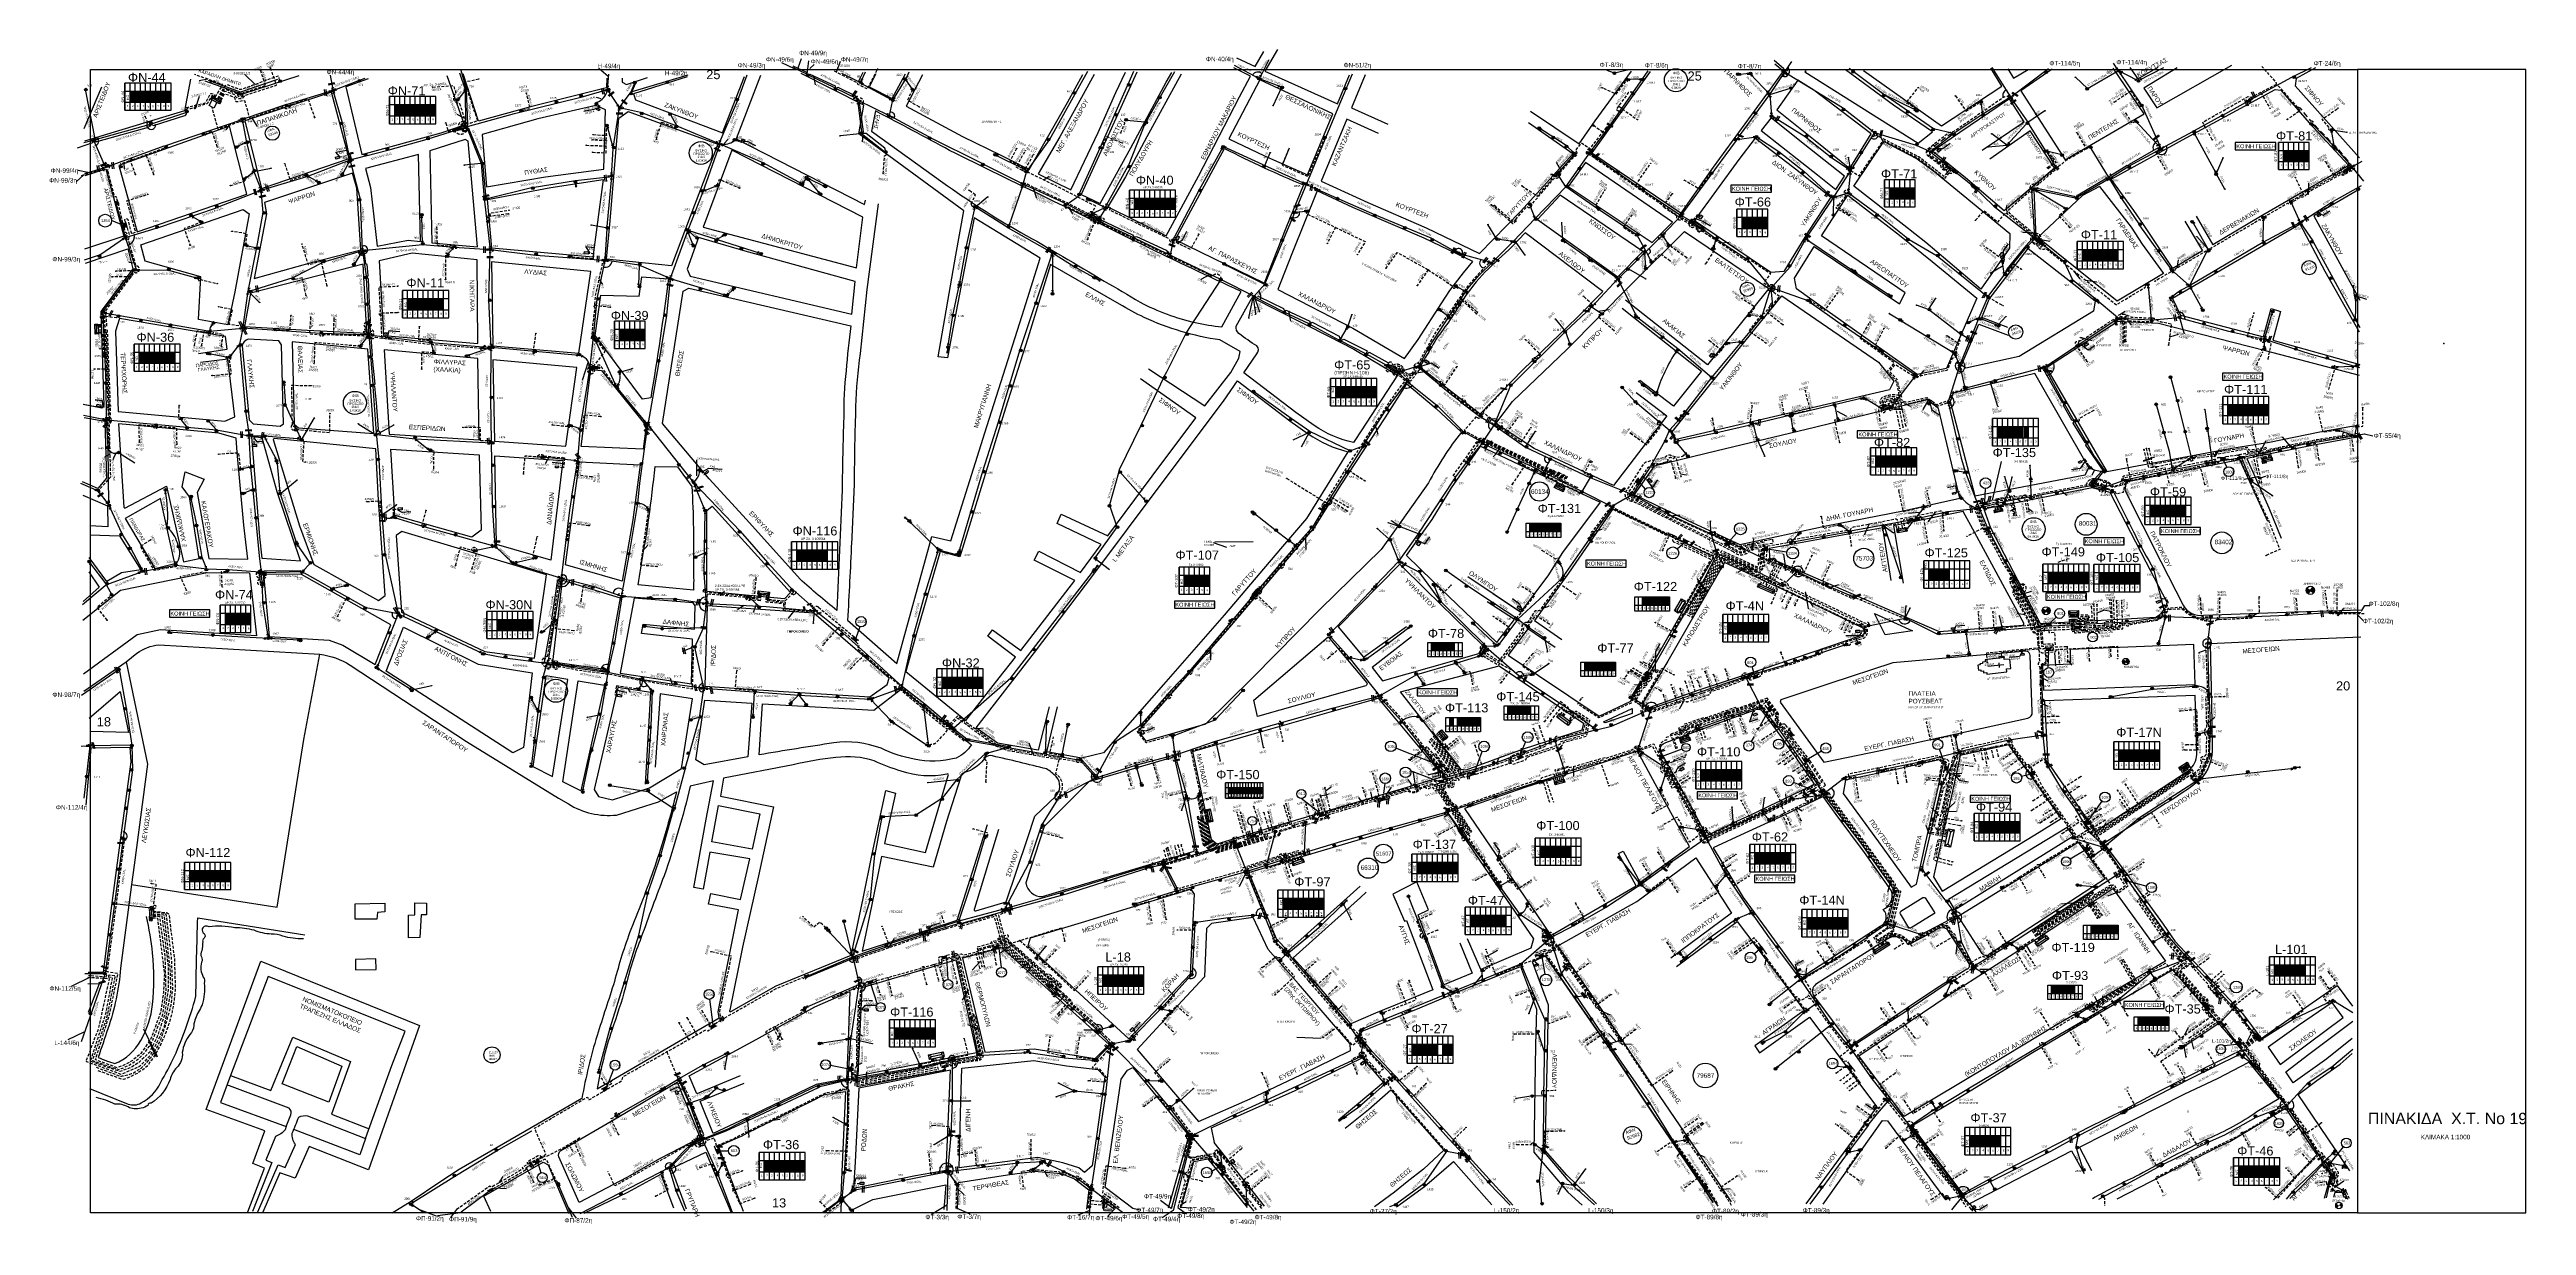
# Model space of a CAD drawing. Header units: millimetres. Extents: x 938 to 3112, y 793 to 1825.
import ezdxf
from ezdxf import colors
from ezdxf.entities.mleader import LeaderData, LeaderLine
from ezdxf.enums import TextEntityAlignment as Align
from ezdxf.math import Vec2, Vec3

# ---------------------------------------------------------------- set-up
doc = ezdxf.new("R2010")
doc.units = ezdxf.units.MM
doc.linetypes.add('DASHED', pattern=[19.05, 12.7, -6.35])
doc.linetypes.add('DASHEDX2', pattern=[38.1, 25.4, -12.7])
for name, color, linetype in [('Layer1', 7, 'Continuous'), ('Link Box 4 Διευθύνσεων', 7, 'Continuous'), ('Pillar OTE', 7, 'Continuous'), ('Άγνωστα', 7, 'Continuous'), ('Ασφαλειοκιβώτια Χ.Τ 6 αναχωρήσεων', 7, 'Continuous'), ('Ασφαλειοκιβώτια Χ.Τ 9 αναχωρήσεων', 7, 'Continuous'), ('Γέφυρες Εναερίου Δικτύου', 7, 'Continuous'), ('Γυμνά εναέρια ΧΤ (1Φ)   2x16AL', 7, 'Continuous'), ('Γυμνά εναέρια ΧΤ (2Φ)   3x50AL', 7, 'Continuous'), ('Γυμνά εναέρια ΧΤ (3Φ)   3x35+35CU', 7, 'Continuous'), ('Γυμνά εναέρια ΧΤ (3Φ)   3x50+35CU', 7, 'Continuous'), ('Γυμνά εναέρια ΧΤ (3Φ)   4x16AL', 7, 'Continuous'), ('Γυμνά εναέρια ΧΤ (3Φ)   4x16CU', 7, 'Continuous'), ('Γυμνά εναέρια ΧΤ (3Φ)   4x35AL', 7, 'Continuous'), ('Γυμνά εναέρια ΧΤ (3Φ)   4x35CU', 7, 'Continuous'), ('Γυμνά εναέρια ΧΤ (3Φ)   4x50AL', 7, 'Continuous'), ('Γυμνά εναέρια ΧΤ (3Φ)   4x50CU', 7, 'Continuous'), ('Γυμνά εναέρια ΧΤ και ΦΟΠ (1Φ)   2x16+16AL', 7, 'Continuous'), ('Γυμνά εναέρια ΧΤ και ΦΟΠ (1Φ)   2x16+16CU', 7, 'Continuous'), ('Γυμνά εναέρια ΧΤ και ΦΟΠ (3Φ)   4x16+16AL', 7, 'Continuous'), ('Γυμνά εναέρια ΧΤ και ΦΟΠ (3Φ)   4x16+16CU', 7, 'Continuous'), ('Γυμνά εναέρια ΧΤ και ΦΟΠ (3Φ)   4x50+16AL', 7, 'Continuous'), ('Εναέρια παροχή ΧΤ 4x16', 7, 'SYN_LINE'), ('Εναέρια παροχή ΧΤ 4x25', 7, 'SYN_LINE'), ('Επίτονοι', 7, 'Continuous'), ('Επιγραφές - Σχήματα', 7, 'Continuous'), ('Επιτοίχιο Κουτί', 7, 'Continuous'), ('Καλώδια ΧΤ   2x6AL', 7, 'DASHED'), ('Καλώδια ΧΤ   3x150+50AL', 7, 'DASHED'), ('Καλώδια ΧΤ   3x150+50ALXLPE', 7, 'DASHED'), ('Καλώδια ΧΤ   3x150+50CU', 7, 'DASHED'), ('Καλώδια ΧΤ   3x150+70AL', 7, 'DASHED'), ('Καλώδια ΧΤ   3x150AL+50CU', 7, 'DASHED'), ('Καλώδια ΧΤ   3x150AL+50XLPE', 7, 'DASHED'), ('Καλώδια ΧΤ   3x48+38+16.5', 7, 'DASHED'), ('Καλώδια ΧΤ   3x48+38CU', 7, 'DASHED'), ('Καλώδια ΧΤ   3x82+57+13-5', 7, 'Continuous'), ('Καλώδια ΧΤ   3x95+35CU', 7, 'DASHED'), ('Καλώδια ΧΤ   3x95+50CU', 7, 'DASHED'), ('Καλώδια ΧΤ   3x95AL+50CU', 7, 'DASHED'), ('Καλώδια ΧΤ   4x25CU', 7, 'DASHED'), ('Καλώδια ΧΤ   4X50+13', 7, 'Continuous'), ('Καλώδια ΧΤ   4x50AL', 7, 'DASHED'), ('Καλώδια ΧΤ   4x6CU', 7, 'DASHED'), ('Καλώδια ΧΤ 4Χ16 CU', 7, 'Continuous'), ('Μηχανική τομή', 7, 'Continuous'), ('Στύλος Ξύλινος', 7, 'Continuous'), ('Στύλος Ξύλινος @ 1', 7, 'Continuous'), ('Στύλος ΦΜ', 7, 'Continuous'), ('Στύλος ΦΜ @ 1', 7, 'Continuous'), ('Συνδέσεις', 7, 'Continuous'), ('Συνεστραμμένα ΧΤ   3x70+54.6+25AL', 7, 'SYN_LINE'), ('Συνεστραμμένα ΧΤ   4x120+25AL', 7, 'SYN_LINE'), ('Τομή', 7, 'Continuous'), ('Υποσταθμοί', 7, 'Continuous'), ('Υποσταθμός εναέριος 2 στύλων', 7, 'Continuous'), ('Υποσταθμός πόλεως', 7, 'Continuous'), ('Υπόβαθρο ΔΕΗ', 7, 'Continuous'), ('Υπόγεια Καλώδια Δικτύου ΧΤ   .04', 7, 'DASHED'), ('Υπόγεια Καλώδια Δικτύου ΧΤ   .075', 7, 'DASHED'), ('Υπόγεια Καλώδια Δικτύου ΧΤ   .10', 7, 'DASHED'), ('Υπόγεια Καλώδια Δικτύου ΧΤ   .15', 7, 'DASHED'), ('Υπόγεια καλώδια Παροχών ΧΤ   .0225', 7, 'DASHED'), ('Υπόγεια καλώδια Παροχών ΧΤ   4x50AL', 7, 'DASHED'), ('Υπόγεια καλώδια Παροχών ΧΤ   4x6', 7, 'DASHED')]:
    doc.layers.add(name, color=color, linetype=linetype)
doc.styles.add('ar', font='arial.ttf')
doc.styles.get("Standard").update_dxf_attribs({"font": 'arial.ttf'})
doc.linetypes.add('SYN_LINE', pattern='A,0.5,-0.0001,["/\\/\\/\\/",Standard,S=0.1,R=0,X=0,Y=-0.05],-0.25', length=0.7501)
doc.dimstyles.new('ISO-25', dxfattribs={"dimtxt": 2.5, "dimasz": 2.5, "dimexe": 1.25, "dimexo": 0.625, "dimtad": 1, "dimtxsty": 'Standard', "dimcen": 2.5, "dimaunit": 2, "dimazin": 0, "dimtfac": 1, "dimtmove": 0, "dimatfit": 3, "dimfxl": 1, "dimarcsym": 0})

# ---------------------------------------------------------------- blocks, each defined once
blk = doc.blocks.new('ΑΣΦΑΛΕΙΟΚΙΒΩΤΙΟ ΥΠΟΣΤΑΘΜΟΥ 9 ΑΝΑΧΩΡΗΣΕΩΝ')
at = {"layer": 'Ασφαλειοκιβώτια Χ.Τ 9 αναχωρήσεων', "ltscale": 40}
for p, q in [((-23.8, 40.4), (24, 40.4)), ((-23.8, 31.4), (24, 31.4)), ((-23.8, 22.4), (24, 22.4)), ((-23.8, 13.4), (24, 13.4)), ((-23.8, 4.4), (24, 4.4)), ((-9.7, 40.4), (-9.7, -40.6)), ((9.9, 40.4), (9.9, -40.6)), ((-23.8, -4.6), (24, -4.6)), ((-23.8, -13.6), (24, -13.6)), ((-23.8, -22.6), (24, -22.6)), ((-23.8, -31.6), (24, -31.6))]:
    blk.add_line(p, q, dxfattribs=at)
at = {"layer": 'Ασφαλειοκιβώτια Χ.Τ 9 αναχωρήσεων'}
blk.add_lwpolyline([(-23.8, -40.6), (24, -40.6), (24, 40.4), (-23.8, 40.4)], close=True, dxfattribs=at)
for s, p in [('5', (-18.6, 0.7)), ('1', (-18.2, 37.1)), ('3', (-18.1, 19.7)), ('2', (-18, 28.1)), ('4', (-17.9, 9.7)), ('6', (-18.4, -7.4)), ('7', (-18.3, -16.4)), ('8', (-18.2, -26.2)), ('9', (-18, -34.5))]:
    blk.add_text(s, height=3.6, rotation=270, dxfattribs=at).set_placement(p)
at = {"layer": 'Ασφαλειοκιβώτια Χ.Τ 9 αναχωρήσεων', "ltscale": 40}
for tag, height, p in [('ΟΝΟΜΑ', 5, (-0.2, 44.3)), ('ΚΕΙΜΕΝΟ 1', 2, (17.1, 35.6)), ('ΚΕΙΜΕΝΟ 2', 2, (17.1, 26.9)), ('ΚΕΙΜΕΝΟ 3', 2, (17.1, 17.7)), ('ΚΕΙΜΕΝΟ 4', 2, (17.1, 8.7)), ('ΚΕΙΜΕΝΟ 5', 2, (17.1, -0.1)), ('ΣΧ', 2, (-0.1, -42.6)), ('ΚΕΙΜΕΝΟ 6', 2, (17.1, -9.1)), ('ΚΕΙΜΕΝΟ 7', 2, (17.1, -18.1)), ('ΚΕΙΜΕΝΟ 8', 2, (17.1, -26.9)), ('ΚΕΙΜΕΝΟ 9', 2, (17.1, -36))]:
    blk.add_attdef(tag, text='', height=height, dxfattribs=at).set_placement(p, align=Align.MIDDLE_CENTER)
blk = doc.blocks.new('ΑΣΦΑΛΕΙΟΚΙΒΩΤΙΟ ΥΠΟΣΤΑΘΜΟΥ 6 ΑΝΑΧΩΡΗΣΕΩΝ')
at = {"layer": 'Ασφαλειοκιβώτια Χ.Τ 6 αναχωρήσεων', "ltscale": 40}
for p, q in [((-23.9, 27), (23.9, 27)), ((-23.9, 18), (23.9, 18)), ((-23.9, 9), (23.9, 9)), ((-23.9, 0), (23.9, 0)), ((-9.8, 27), (-9.8, -27)), ((9.8, 27), (9.8, -27)), ((-23.9, -9), (23.9, -9)), ((-23.9, -18), (23.9, -18))]:
    blk.add_line(p, q, dxfattribs=at)
at = {"layer": 'Ασφαλειοκιβώτια Χ.Τ 6 αναχωρήσεων'}
blk.add_lwpolyline([(-23.9, -27), (23.9, -27), (23.9, 27), (-23.9, 27)], close=True, dxfattribs=at)
for s, p in [('2', (-17.9, 14.7)), ('1', (-17.8, 23.5)), ('3', (-17.8, 6.1)), ('6', (-18.4, -21.5)), ('5', (-18, -12.4)), ('4', (-17.1, -3.8))]:
    blk.add_text(s, height=3.6, rotation=270, dxfattribs=at).set_placement(p)
at = {"layer": 'Ασφαλειοκιβώτια Χ.Τ 6 αναχωρήσεων', "ltscale": 40}
for tag, height, p in [('ΟΝΟΜΑ', 5, (-0.3, 31.7)), ('ΚΕΙΜΕΝΟ 1', 2, (17, 22.4)), ('ΚΕΙΜΕΝΟ 2', 2, (17, 13.7)), ('ΚΕΙΜΕΝΟ 3', 2, (17, 4.3)), ('ΣΧ', 2, (-0.2, -29.2)), ('ΚΕΙΜΕΝΟ 4', 2, (17, -4.7)), ('ΚΕΙΜΕΝΟ 5', 2, (17, -13.5)), ('ΚΕΙΜΕΝΟ 6', 2, (17, -22.4))]:
    blk.add_attdef(tag, text='', height=height, dxfattribs=at).set_placement(p, align=Align.MIDDLE_CENTER)
blk = doc.blocks.new('ΥΠΟΣΤΑΘΜΟΣ ΠΟΛΕΩΣ 8 ΑΝΑΧΩΡΗΣΕΩΝ')
at = {"layer": 'Υποσταθμός πόλεως', "linetype": 'Continuous', "ltscale": 40}
for p, q in [((-8.2, -2.8), (-8.2, -4)), ((-5.9, -2.8), (-5.9, -4)), ((-3.5, -2.8), (-3.5, -4)), ((-1.3, -2.8), (-1.3, -4)), ((1.2, -2.8), (1.2, -4)), ((3.6, -2.8), (3.6, -4)), ((6, -2.8), (6, -4)), ((8.2, -2.8), (8.2, -4))]:
    blk.add_line(p, q, dxfattribs=at)
blk.add_lwpolyline([(-8.6, 2.8), (8.6, 2.8), (8.6, -2.8), (-8.6, -2.8)], close=True, dxfattribs=at)
for points in [[(-5.8, 0), (-8.6, 2.8)], [(5.8, 0), (8.6, 2.8)], [(-8.6, -2.8), (-5.8, 0)], [(-5.8, 0), (5.8, 0)], [(8.6, -2.8), (5.8, 0)]]:
    blk.add_lwpolyline(points, dxfattribs=at)
at = {"layer": 'Υποσταθμός πόλεως', "linetype": 'SYN_LINE', "ltscale": 40, "flags": 1}
for tag, p in [('ΜΕΤΑΣΧΗΜΑΤΙΣΜΟΣ', (9.6, 1.4)), ('ΙΣΧΥΣ', (9.6, -1.4)), ('ΑΡΙΘΜΟΣ', (9.7, -4.1))]:
    blk.add_attdef(tag, p, '', height=1.8, dxfattribs=at)
blk = doc.blocks.new('LINK BOX 4 ΑΝΑΧΩΡΗΣΕΩΝ')
at = {"layer": 'Link Box 4 Διευθύνσεων', "ltscale": 40}
blk.add_hatch(color=256, dxfattribs=at).paths.add_polyline_path([(-3.5, 0), (-3.5, -4.7), (3.5, -4.7), (3.5, 0)])
for p, q in [((-3.5, 0), (-5.3, 0)), ((5.3, 0), (3.5, 0)), ((-3.5, -4.7), (-5.3, -4.7)), ((5.3, -4.7), (3.5, -4.7))]:
    blk.add_line(p, q, dxfattribs=at)
blk.add_lwpolyline([(-3.5, -4.7), (-3.5, 0), (3.5, 0), (3.5, -4.7)], close=True, dxfattribs=at)
blk = doc.blocks.new('ΥΠΟΣΤΑΘΜΟΣ ΠΟΛΕΩΣ 6 ΑΝΑΧΩΡΗΣΕΩΝ')
at = {"layer": 'Υποσταθμός πόλεως', "linetype": 'Continuous', "ltscale": 40}
for p, q in [((-8.2, -2.8), (-8.2, -4)), ((-5, -2.8), (-5, -4)), ((-1.7, -2.8), (-1.7, -4)), ((1.7, -2.8), (1.7, -4)), ((5.1, -2.8), (5.1, -4)), ((8.2, -2.8), (8.2, -4))]:
    blk.add_line(p, q, dxfattribs=at)
blk.add_lwpolyline([(-8.6, 2.8), (8.6, 2.8), (8.6, -2.8), (-8.6, -2.8)], close=True, dxfattribs=at)
for points in [[(-5.8, 0), (-8.6, 2.8)], [(5.8, 0), (8.6, 2.8)], [(-8.6, -2.8), (-5.8, 0)], [(-5.8, 0), (5.8, 0)], [(8.6, -2.8), (5.8, 0)]]:
    blk.add_lwpolyline(points, dxfattribs=at)
at = {"layer": 'Υποσταθμός πόλεως', "linetype": 'SYN_LINE', "ltscale": 40, "flags": 1}
for tag, p in [('ΜΕΤΑΣΧΗΜΑΤΙΣΜΟΣ', (9.6, 1.9)), ('ΙΣΧΥΣ', (9.6, -0.9)), ('ΑΡΙΘΜΟΣ', (9.7, -3.6))]:
    blk.add_attdef(tag, p, '', height=1.8, dxfattribs=at)
blk = doc.blocks.new('ΥΠΟΣΤΑΘΜΟΣ ΕΝΑΕΡΙΟΣ ΕΠΙ 2 ΣΤΥΛΩΝ')
at = {"layer": 'Υποσταθμός εναέριος 2 στύλων', "linetype": 'Continuous'}
for points in [[(-12, -2.1, 0.574793), (-8.5, -0.1, 0.268822), (-9.6, 2)], [(9.7, -2.1, 0.574793), (13.2, -0.1, 0.268822), (12, 1.9)]]:
    blk.add_hatch(color=256, dxfattribs=at).paths.add_polyline_path(points)
for p, q in [((-12, -2.1), (-9.6, 2)), ((9.7, -2.1), (12, 1.9))]:
    blk.add_line(p, q, dxfattribs=at)
for centre in [(-10.8, -0.1), (10.8, -0.1)]:
    blk.add_circle(centre, 2.36, dxfattribs=at)
at = {"layer": 'Υποσταθμός πόλεως', "linetype": 'Continuous', "ltscale": 40}
blk.add_lwpolyline([(-8.6, 2.8), (8.6, 2.8), (8.6, -2.8), (-8.6, -2.8)], close=True, dxfattribs=at)
for points in [[(-5.8, 0), (-8.6, 2.8)], [(-8.6, -2.8), (-5.8, 0)], [(-5.8, 0), (5.8, 0)], [(5.8, 0), (8.6, 2.8)], [(8.6, -2.8), (5.8, 0)]]:
    blk.add_lwpolyline(points, dxfattribs=at)
at = {"layer": 'Υποσταθμός εναέριος 2 στύλων', "ltscale": 40, "flags": 1}
for tag, p in [('ΜΕΤΑΣΧΗΜΑΤΙΣΜΟΣ', (14.1, 2.5)), ('ΙΣΧΥΣ', (14.1, -0.3)), ('ΑΡΙΘΜΟΣ', (14.2, -3))]:
    blk.add_attdef(tag, p, '', height=1.8, dxfattribs=at)
blk = doc.blocks.new('ΥΠΑΡΧΩΝ ΤΣΙΜΕΝΤΕΝΙΟΣ ΣΤΥΛΟΣ')
at = {"layer": 'Στύλος ΦΜ'}
blk.add_hatch(color=256, dxfattribs=at).paths.add_polyline_path([(-1.3, -2.3, 0.574793), (2.6, 0, 0.268822), (1.3, 2.3)])
blk.add_line((-1.3, -2.3), (1.3, 2.3), dxfattribs=at)
blk.add_circle((0, 0), 2.62, dxfattribs=at)
at = {"layer": 'Στύλος ΦΜ', "flags": 4}
for tag, p in [('ΤΥΠΟΣ', (-4.9, 3)), ('ΑΡΙΘΜΟΣ', (-4.7, 8.1))]:
    blk.add_attdef(tag, p, '', height=4, dxfattribs=at)
blk = doc.blocks.new('ΥΠΑΡΧΩΝ ΞΥΛΙΝΟΣ ΣΤΥΛΟΣ')
at = {"layer": 'Στύλος Ξύλινος'}
h = blk.add_hatch(color=7, dxfattribs=at)
h.paths.add_polyline_path([(-2.6, 0, 0.270008), (-1.3, -2.3), (1.3, 2.3, 0.576266)])
h.paths.add_polyline_path([(-1.3, -2.3, 0.574793), (2.6, 0, 0.268822), (1.3, 2.3)])
at = {"layer": 'Στύλος Ξύλινος', "color": 7}
blk.add_line((-1.3, -2.3), (1.3, 2.3), dxfattribs=at)
blk.add_circle((0, 0), 2.62, dxfattribs=at)
at = {"layer": 'Στύλος Ξύλινος', "flags": 4}
for tag, p in [('ΑΡΙΘΜΟΣ', (-4.9, 8.6)), ('ΤΥΠΟΣ', (-4.8, 3.4))]:
    blk.add_attdef(tag, p, '', height=4, dxfattribs=at)
blk = doc.blocks.new('ΤΟΜΗ')
at = {"layer": 'Τομή', "ltscale": 40}
for p, q in [((-5.7, 0), (5.7, 0)), ((5.7, -2.3), (-5.7, -2.3))]:
    blk.add_line(p, q, dxfattribs=at)
blk = doc.blocks.new('ΕΠΙΤΟΝΟΣ')
at = {"layer": 'Επίτονοι', "lineweight": 40, "ltscale": 40}
blk.add_hatch(color=256, dxfattribs=at).paths.add_polyline_path([(-1.1, 6.5), (0, 9.1), (1.1, 6.5)])
for p, q in [((-1.1, 6.5), (0, 9.1)), ((1.1, 6.5), (-1.1, 6.5)), ((-1.1, 6.5), (0, 6.5)), ((0, 9.1), (1.1, 6.5)), ((0, 6.5), (0, 0))]:
    blk.add_line(p, q, dxfattribs=at)
blk = doc.blocks.new('ΕΠΙΤΟΙΧΙΟ ΚΟΥΤΙ')
at = {"layer": 'Επιτοίχιο Κουτί', "ltscale": 40}
blk.add_lwpolyline([(-2.1, 1.4), (1.9, 1.4), (1.9, -1.4), (-2.1, -1.4)], close=True, dxfattribs=at)
blk = doc.blocks.new('A$C32700E79')
at = {"layer": 'Στύλος Ξύλινος @ 1', "ltscale": 40, "xscale": 0.4499999999998181, "yscale": 0.4499999999998181, "zscale": 0.4499999999998181}
blk.add_blockref('ΥΠΑΡΧΩΝ ΞΥΛΙΝΟΣ ΣΤΥΛΟΣ', (1.2, 1.2), dxfattribs=at)
blk = doc.blocks.new('ΥΠΟΣΤΑΘΜΟΣ ΠΟΛΕΩΣ')
at = {"layer": 'Υποσταθμός πόλεως', "linetype": 'Continuous', "ltscale": 40}
blk.add_lwpolyline([(-8.6, 2.8), (8.6, 2.8), (8.6, -2.8), (-8.6, -2.8)], close=True, dxfattribs=at)
for points in [[(-5.8, 0), (-8.6, 2.8)], [(5.8, 0), (8.6, 2.8)], [(-8.6, -2.8), (-5.8, 0)], [(-5.8, 0), (5.8, 0)], [(8.6, -2.8), (5.8, 0)]]:
    blk.add_lwpolyline(points, dxfattribs=at)
at = {"layer": 'Υποσταθμός πόλεως', "linetype": 'SYN_LINE', "ltscale": 40, "flags": 1}
for tag, p in [('ΜΕΤΑΣΧΗΜΑΤΙΣΜΟΣ', (10.6, 2.4)), ('ΙΣΧΥΣ', (10.6, -0.4)), ('ΑΡΙΘΜΟΣ', (10.7, -3.1))]:
    blk.add_attdef(tag, p, '', height=1.8, dxfattribs=at)
blk = doc.blocks.new('A$C6EAE3795')
at = {"layer": 'Στύλος Ξύλινος @ 1', "ltscale": 40, "xscale": 0.4499999999998181, "yscale": 0.4499999999998181, "zscale": 0.4499999999998181}
blk.add_blockref('ΥΠΑΡΧΩΝ ΞΥΛΙΝΟΣ ΣΤΥΛΟΣ', (1.2, 1.2), dxfattribs=at)
blk = doc.blocks.new('A$C648734A0')
at = {"layer": 'Στύλος Ξύλινος @ 1', "ltscale": 40, "xscale": 0.4499999999998181, "yscale": 0.4499999999998181, "zscale": 0.4499999999998181}
blk.add_blockref('ΥΠΑΡΧΩΝ ΞΥΛΙΝΟΣ ΣΤΥΛΟΣ', (1.2, 1.2), dxfattribs=at)
blk = doc.blocks.new('_ΣΥΝΔΕΣΗ')
at = {"layer": 'Συνδέσεις', "linetype": 'SYN_LINE', "ltscale": 40}
blk.add_hatch(color=256, dxfattribs=at).paths.add_polyline_path([(0.5, 0, 1), (-0.5, 0, 1)])
at = {"layer": 'Συνδέσεις'}
blk.add_circle((0, 0), 0.5, dxfattribs=at)
blk = doc.blocks.new('ΜΗΧΑΝΙΚΗ ΤΟΜΗ')
at = {"layer": 'Μηχανική τομή', "ltscale": 40}
for p, q in [((-1.9, 0.8), (1.9, 0.8)), ((1.9, 0), (-1.9, 0))]:
    blk.add_line(p, q, dxfattribs=at)
blk = doc.blocks.new('A$C3A1033B9')
at = {"layer": 'Στύλος Ξύλινος @ 1', "ltscale": 40, "xscale": 0.4499999999998181, "yscale": 0.4499999999998181, "zscale": 0.4499999999998181}
blk.add_blockref('ΥΠΑΡΧΩΝ ΞΥΛΙΝΟΣ ΣΤΥΛΟΣ', (1.2, 1.2), dxfattribs=at)
blk = doc.blocks.new('υποσταθμος σε κλειστο χωρο')
at = {"layer": 'Υποσταθμοί', "ltscale": 40}
blk.add_hatch(color=256, dxfattribs=at).paths.add_polyline_path([(-9.5, -3.1), (9.5, -3.1), (9.5, 3.1)])
blk.add_lwpolyline([(-9.5, -3.1), (-9.5, 3.1), (9.5, 3.1), (9.5, -3.1)], close=True, dxfattribs=at)
blk.add_lwpolyline([(-9.5, -3.1), (9.5, 3.1)], dxfattribs=at)
blk = doc.blocks.new('ΥΠΑΡΧΩΝ ΥΠΟΣΤΑΘΜΟΣ ΣΕ ΚΛΕΙΣΤΟ ΧΩΡΟ')
at = {"layer": 'Υποσταθμοί'}
blk.add_blockref('υποσταθμος σε κλειστο χωρο', (0, 0), dxfattribs=at)
at = {"layer": 'Υποσταθμοί', "linetype": 'SYN_LINE', "ltscale": 40, "flags": 1}
for tag, p in [('ΜΕΤΑΣΧΗΜΑΤΙΣΜΟΣ', (10.7, 2.2)), ('ΙΣΧΥΣ', (10.6, -0.9)), ('ΑΡΙΘΜΟΣ', (10.8, -3.9))]:
    blk.add_attdef(tag, p, '', height=2, dxfattribs=at)
blk = doc.blocks.new('A$C3D507895')
at = {"layer": 'Υποσταθμοί', "xscale": 0.2250000000000227, "yscale": 0.2250000000000227, "zscale": 0.2250000000000227}
blk.add_blockref('ΥΠΑΡΧΩΝ ΥΠΟΣΤΑΘΜΟΣ ΣΕ ΚΛΕΙΣΤΟ ΧΩΡΟ', (2.1, 0.7), dxfattribs=at)
blk = doc.blocks.new('LINK BOX 4 ΑΝΑΧΩΡΗΣΕΩΝ_')
at = {"layer": 'Link Box 4 Διευθύνσεων', "ltscale": 40}
for points in [[(-5.3, -0.3, 1), (-5.3, 0.3, 1)], [(-3.5, 0), (-3.5, -4.7), (3.5, -4.7), (3.5, 0)], [(5.3, -0.3, 1), (5.3, 0.3, 1)], [(-5.3, -4.9, 1), (-5.3, -4.4, 1)], [(5.3, -4.9, 1), (5.3, -4.4, 1)]]:
    blk.add_hatch(color=256, dxfattribs=at).paths.add_polyline_path(points)
for p, q in [((-3.5, 0), (-5.3, 0)), ((5.3, 0), (3.5, 0)), ((-3.5, -4.7), (-5.3, -4.7)), ((5.3, -4.7), (3.5, -4.7))]:
    blk.add_line(p, q, dxfattribs=at)
blk.add_lwpolyline([(-3.5, -4.7), (-3.5, 0), (3.5, 0), (3.5, -4.7)], close=True, dxfattribs=at)
for centre in [(-5.3, 0), (5.3, 0), (-5.3, -4.7), (5.3, -4.7)]:
    blk.add_circle(centre, 0.252, dxfattribs=at)
blk = doc.blocks.new('TSONTA XT1')
at = {"ltscale": 40}
h = blk.add_hatch(color=256, dxfattribs=at)
h.dxf.hatch_style = 1
h.paths.add_polyline_path([(596, 2487.7), (597.1, 2488.8), (596, 2489.9), (594.9, 2488.8)])
blk.add_lwpolyline([(594.9, 2488.8), (596, 2489.9), (597.1, 2488.8), (596, 2487.7)], close=True, dxfattribs=at)
blk = doc.blocks.new('ΥΠΟΣΤΑΘΜΟΣ ΠΟΛΕΩΣ 9 ΑΝΑΧΩΡΗΣΕΩΝ')
at = {"layer": 'Υποσταθμός πόλεως', "ltscale": 40}
for p, q in [((-9.6, -2.8), (-9.6, -4)), ((-7.1, -2.8), (-7.1, -4)), ((-4.8, -2.8), (-4.8, -4)), ((-2.4, -2.8), (-2.4, -4)), ((0.1, -2.8), (0.1, -4)), ((2.5, -2.8), (2.5, -4)), ((5, -2.8), (5, -4)), ((7.5, -2.8), (7.5, -4)), ((9.6, -2.8), (9.6, -4))]:
    blk.add_line(p, q, dxfattribs=at)
blk.add_lwpolyline([(-10, 2.8), (10, 2.8), (10, -2.8), (-10, -2.8)], close=True, dxfattribs=at)
for points in [[(-7.2, 0), (-10, 2.8)], [(-10, -2.8), (-7.2, 0)], [(-7.2, 0), (7.2, 0)], [(7.2, 0), (10, 2.8)], [(10, -2.8), (7.2, 0)]]:
    blk.add_lwpolyline(points, dxfattribs=at)
at = {"layer": 'Υποσταθμός πόλεως', "linetype": 'SYN_LINE', "ltscale": 40, "flags": 1}
for tag, p in [('ΜΕΤΑΣΧΗΜΑΤΙΣΜΟΣ', (10.8, 1.7)), ('ΙΣΧΥΣ', (10.8, -1.1)), ('ΑΡΙΘΜΟΣ', (10.9, -3.8))]:
    blk.add_attdef(tag, p, '', height=1.8, dxfattribs=at)
blk = doc.blocks.new('PILLAR ΟΤΕ')
at = {"layer": 'Pillar OTE', "ltscale": 40}
blk.add_lwpolyline([(-3.3, 2), (3.4, 2), (3.4, -2), (-3.3, -2)], close=True, dxfattribs=at)
at = {"layer": 'Pillar OTE', "insert": (-1.8, 0.7), "char_height": 1.357, "width": 109.961, "attachment_point": 1}
blk.add_mtext('{\\fArial|b1|i0|c161|p34;OTE}', dxfattribs=at)
blk = doc.blocks.new('ΥΠΟΣΤΑΘΜΟΣ ΠΟΛΕΩΣ 13 ΑΝΑΧΩΡΗΣΕΩΝ')
at = {"layer": 'Υποσταθμός πόλεως', "ltscale": 40}
for p, q in [((-11.1, -2.8), (-11.1, -4)), ((-9.5, -2.8), (-9.5, -4)), ((-7.8, -2.8), (-7.8, -4)), ((-6, -2.8), (-6, -4)), ((-4.1, -2.8), (-4.1, -4)), ((-2.3, -2.8), (-2.3, -4)), ((-0.4, -2.8), (-0.4, -4)), ((1.5, -2.8), (1.5, -4)), ((3.4, -2.8), (3.4, -4)), ((5.4, -2.8), (5.4, -4)), ((7.3, -2.8), (7.3, -4)), ((9.3, -2.8), (9.3, -4)), ((11.1, -2.8), (11.1, -4))]:
    blk.add_line(p, q, dxfattribs=at)
blk.add_lwpolyline([(-11.4, 2.8), (11.4, 2.8), (11.4, -2.8), (-11.4, -2.8)], close=True, dxfattribs=at)
for points in [[(-8.6, 0), (-11.4, 2.8)], [(-11.4, -2.8), (-8.6, 0)], [(-8.6, 0), (8.6, 0)], [(8.6, 0), (11.4, 2.8)], [(11.4, -2.8), (8.6, 0)]]:
    blk.add_lwpolyline(points, dxfattribs=at)
at = {"layer": 'Υποσταθμός πόλεως', "linetype": 'SYN_LINE', "ltscale": 40, "flags": 1}
for tag, p in [('ΜΕΤΑΣΧΗΜΑΤΙΣΜΟΣ', (12.2, 1.7)), ('ΙΣΧΥΣ', (12.2, -1.1)), ('ΑΡΙΘΜΟΣ', (12.3, -3.8))]:
    blk.add_attdef(tag, p, '', height=1.8, dxfattribs=at)
blk = doc.blocks.new('PINAKAKI13ORIZ')
at = {"layer": 'Ασφαλειοκιβώτια Χ.Τ 9 αναχωρήσεων', "ltscale": 40}
for p, q in [((1638.1, 65.2), (1638.1, 77.2)), ((1638.1, 73.6), (1658.4, 73.6)), ((1638.1, 68.7), (1658.4, 68.7)), ((1640.4, 65.2), (1640.4, 77.2)), ((1642.6, 65.2), (1642.6, 77.2)), ((1644.9, 65.2), (1644.9, 77.2)), ((1647.1, 65.2), (1647.1, 77.2)), ((1647.1, 73.6), (1667.4, 73.6)), ((1647.1, 68.7), (1667.4, 68.7)), ((1649.4, 65.2), (1649.4, 77.2)), ((1651.6, 65.2), (1651.6, 77.2)), ((1653.9, 65.2), (1653.9, 77.2)), ((1656.1, 65.2), (1656.1, 77.2)), ((1660.6, 65.2), (1660.6, 77.2)), ((1662.9, 65.2), (1662.9, 77.2)), ((1665.1, 65.2), (1665.1, 77.2))]:
    blk.add_line(p, q, dxfattribs=at)
at = {"layer": 'Ασφαλειοκιβώτια Χ.Τ 9 αναχωρήσεων'}
for points in [[(1649.4, 77.2), (1638.1, 77.2), (1638.1, 65.2), (1649.4, 65.2)], [(1658.4, 65.2), (1658.4, 77.2), (1649.4, 77.2)], [(1649.4, 65.2), (1658.4, 65.2)], [(1667.4, 65.2), (1667.4, 77.2), (1658.4, 77.2)], [(1658.4, 65.2), (1667.4, 65.2)]]:
    blk.add_lwpolyline(points, dxfattribs=at)
for s, p in [('1', (1638.9, 66.5)), ('2', (1641.1, 66.5)), ('3', (1643.3, 66.5)), ('4', (1645.6, 66.5)), ('5', (1647.8, 66.5)), ('6', (1650.1, 66.5)), ('7', (1652.2, 66.5)), ('8', (1654.6, 66.5)), ('9', (1656.8, 66.5)), ('10', (1659.1, 66.5)), ('11', (1661.2, 66.5)), ('12', (1663.6, 66.5)), ('13', (1665.8, 66.5))]:
    blk.add_text(s, height=0.9, dxfattribs=at).set_placement(p)
blk = doc.blocks.new('τομή_')
at = {"layer": 'Επιγραφές - Σχήματα'}
for p, q in [((-1.3, -0.2), (0.1, 0.7)), ((-1.1, -0.5), (0.3, 0.5)), ((-0.7, 0.6), (-0.3, -0.4))]:
    blk.add_line(p, q, dxfattribs=at)

msp = doc.modelspace()

# ---------------------------------------------------------------- hatches: boundary and pattern name
at = {"linetype": 'Continuous', "ltscale": 0.05}
h = msp.add_hatch(color=27, dxfattribs=at)
h.dxf.hatch_style = 1
h.paths.add_polyline_path([(2773, 1366.5), (2768.5, 1366.5), (2768.5, 1356.6), (2773, 1356.6)])
at = {"layer": 'Pillar OTE', "ltscale": 40}
h = msp.add_hatch(color=256, dxfattribs=at)
h.dxf.hatch_style = 1
h.paths.add_polyline_path([(2653.3, 1642.1), (2653.1, 1642.5), (2652.9, 1642.1)])
h = msp.add_hatch(color=256, dxfattribs=at)
h.dxf.hatch_style = 1
h.paths.add_polyline_path([(2336, 1450.5), (2336.6, 1450.5), (2336.3, 1450.9)])
h = msp.add_hatch(color=256, dxfattribs=at)
h.dxf.hatch_style = 1
h.paths.add_polyline_path([(2789.4, 1326.1), (2789, 1326.5), (2789, 1325.9)])
h = msp.add_hatch(color=256, dxfattribs=at)
h.dxf.hatch_style = 1
h.paths.add_polyline_path([(2526.8, 1320.1), (2526.9, 1320.8), (2526.3, 1320.4)])
h = msp.add_hatch(color=256, dxfattribs=at)
h.dxf.hatch_style = 1
h.paths.add_polyline_path([(1711.5, 1049.6), (1711.1, 1050.1), (1711, 1049.4)])
h = msp.add_hatch(color=256, dxfattribs=at)
h.dxf.hatch_style = 1
h.paths.add_polyline_path([(2481.2, 1011.8), (2480.7, 1012.2), (2480.8, 1011.6)])
h = msp.add_hatch(color=256, dxfattribs=at)
h.dxf.hatch_style = 1
h.paths.add_polyline_path([(1496.1, 913.5), (1495.7, 913.1), (1496.3, 913.1)])
h = msp.add_hatch(color=256, dxfattribs=at)
h.dxf.hatch_style = 1
h.paths.add_polyline_path([(1924.6, 894.7), (1924.9, 895.2), (1924.4, 895.1)])
h = msp.add_hatch(color=256, dxfattribs=at)
h.dxf.hatch_style = 1
h.paths.add_polyline_path([(2543.9, 896.7), (2543.1, 896.9), (2543.5, 896.2)])
h = msp.add_hatch(color=256, dxfattribs=at)
h.dxf.hatch_style = 1
h.paths.add_polyline_path([(1395.9, 865.5), (1396.5, 865.1), (1396.4, 865.8)])
h = msp.add_hatch(color=256, dxfattribs=at)
h.dxf.hatch_style = 1
h.paths.add_polyline_path([(1957.8, 849.8), (1958.1, 850.2), (1957.6, 850.1)])
h = msp.add_hatch(color=256, dxfattribs=at)
h.dxf.hatch_style = 1
h.paths.add_polyline_path([(1961.4, 852.8), (1961.7, 853.3), (1961.1, 853.2)])
h = msp.add_hatch(color=256, dxfattribs=at)
h.dxf.hatch_style = 1
h.paths.add_polyline_path([(1969.6, 840.8), (1969.8, 841.2), (1969.3, 841.1)])
h = msp.add_hatch(color=256, dxfattribs=at)
h.dxf.hatch_style = 1
h.paths.add_polyline_path([(1866.4, 814), (1866.3, 813.4), (1866.7, 813.7)])
h = msp.add_hatch(color=256, dxfattribs=at)
h.dxf.hatch_style = 1
h.paths.add_polyline_path([(1991.6, 825), (1991.3, 824.5), (1991.9, 824.7)])
at = {"layer": 'Ασφαλειοκιβώτια Χ.Τ 6 αναχωρήσεων'}
for color, points in [(2, [(2898.9, 1737), (2898.9, 1727.2), (2903.4, 1727.2), (2903.4, 1737)]), (5, [(2903.4, 1737), (2903.4, 1727.2), (2907.9, 1727.2), (2907.9, 1737)]), (173, [(2907.9, 1737), (2907.9, 1727.2), (2912.4, 1727.2), (2912.4, 1737)]), (6, [(2912.4, 1737), (2912.4, 1727.2), (2916.9, 1727.2), (2916.9, 1737)]), (30, [(2916.9, 1737), (2916.9, 1727.2), (2921.4, 1727.2), (2921.4, 1737)]), (2, [(2553.1, 1704.2), (2553.1, 1694.4), (2557.6, 1694.4), (2557.6, 1704.2)]), (1, [(2557.6, 1704.2), (2557.6, 1694.4), (2562.1, 1694.4), (2562.1, 1704.2)]), (173, [(2562.1, 1704.2), (2562.1, 1694.4), (2566.6, 1694.4), (2566.6, 1704.2)]), (6, [(2566.6, 1704.2), (2566.6, 1694.4), (2571.1, 1694.4), (2571.1, 1704.2)]), (85, [(2571.1, 1704.2), (2571.1, 1694.4), (2575.6, 1694.4), (2575.6, 1704.2)]), (173, [(2423.7, 1678.4), (2423.7, 1668.5), (2428.2, 1668.5), (2428.2, 1678.4)]), (30, [(2428.2, 1678.4), (2428.2, 1668.5), (2432.7, 1668.5), (2432.7, 1678.4)]), (151, [(2432.7, 1678.4), (2432.7, 1668.5), (2437.2, 1668.5), (2437.2, 1678.4)]), (85, [(2437.2, 1678.4), (2437.2, 1668.5), (2441.7, 1668.5), (2441.7, 1678.4)]), (27, [(2441.7, 1678.4), (2441.7, 1668.5), (2446.2, 1668.5), (2446.2, 1678.4)]), (85, [(1252.6, 1606.9), (1252.6, 1597.1), (1257.1, 1597.1), (1257.1, 1606.9)]), (27, [(1257.1, 1606.9), (1257.1, 1597.1), (1261.6, 1597.1), (1261.6, 1606.9)]), (2, [(1261.6, 1606.9), (1261.6, 1597.1), (1266.1, 1597.1), (1266.1, 1606.9)]), (30, [(1266.1, 1606.9), (1266.1, 1597.1), (1270.6, 1597.1), (1270.6, 1606.9)]), (6, [(1270.6, 1606.9), (1270.6, 1597.1), (1275.1, 1597.1), (1275.1, 1606.9)]), (85, [(1438.5, 1580), (1438.5, 1570.2), (1443, 1570.2), (1443, 1580)]), (2, [(1443, 1580), (1443, 1570.2), (1447.5, 1570.2), (1447.5, 1580)]), (1, [(1447.5, 1580), (1447.5, 1570.2), (1452, 1570.2), (1452, 1580)]), (151, [(1452, 1580), (1452, 1570.2), (1456.5, 1570.2), (1456.5, 1580)]), (30, [(1456.5, 1580), (1456.5, 1570.2), (1461, 1570.2), (1461, 1580)]), (173, [(1092.5, 1330.7), (1092.5, 1320.9), (1097, 1320.9), (1097, 1330.7)]), (151, [(1097, 1330.7), (1097, 1320.9), (1101.5, 1320.9), (1101.5, 1330.7)]), (1, [(1101.5, 1330.7), (1101.5, 1320.9), (1106, 1320.9), (1106, 1330.7)]), (2, [(1106, 1330.7), (1106, 1320.9), (1110.5, 1320.9), (1110.5, 1330.7)]), (85, [(1110.5, 1330.7), (1110.5, 1320.9), (1115, 1320.9), (1115, 1330.7)])]:
    msp.add_hatch(color=color, dxfattribs=at).paths.add_polyline_path(points)
at = {"layer": 'Ασφαλειοκιβώτια Χ.Τ 6 αναχωρήσεων', "lineweight": 30}
for color, points in [(2, [(1934, 1364.2), (1934, 1354.4), (1938.5, 1354.4), (1938.5, 1364.2)]), (27, [(1938.5, 1364.2), (1938.5, 1354.4), (1943, 1354.4), (1943, 1364.2)]), (85, [(1943, 1364.2), (1943, 1354.4), (1947.5, 1354.4), (1947.5, 1364.2)]), (6, [(1947.5, 1364.2), (1947.5, 1354.4), (1952, 1354.4), (1952, 1364.2)]), (133, [(1952, 1364.2), (1952, 1354.4), (1956.5, 1354.4), (1956.5, 1364.2)])]:
    msp.add_hatch(color=color, dxfattribs=at).paths.add_polyline_path(points)
at = {"layer": 'Ασφαλειοκιβώτια Χ.Τ 9 αναχωρήσεων'}
for color, points in [(1, [(1013.5, 1789.1), (1009, 1789.1), (1009, 1779.2), (1013.5, 1779.2)]), (151, [(1013.5, 1789.1), (1013.5, 1779.2), (1018, 1779.2), (1018, 1789.1)]), (173, [(1018, 1789.1), (1018, 1779.2), (1022.5, 1779.2), (1022.5, 1789.1)]), (62, [(1022.5, 1789.1), (1022.5, 1779.2), (1027, 1779.2), (1027, 1789.1)]), (27, [(1027, 1789.1), (1027, 1779.2), (1031.5, 1779.2), (1031.5, 1789.1)]), (6, [(1031.5, 1789.1), (1031.5, 1779.2), (1036, 1779.2), (1036, 1789.1)]), (30, [(1036, 1789.1), (1036, 1779.2), (1040.5, 1779.2), (1040.5, 1789.1)]), (2, [(1040.5, 1789.1), (1040.5, 1779.2), (1045, 1779.2), (1045, 1789.1)]), (173, [(1245.7, 1777.3), (1241.2, 1777.3), (1241.2, 1767.4), (1245.7, 1767.4)]), (151, [(1245.7, 1777.3), (1245.7, 1767.4), (1250.2, 1767.4), (1250.2, 1777.3)]), (27, [(1250.2, 1777.3), (1250.2, 1767.4), (1254.7, 1767.4), (1254.7, 1777.3)]), (1, [(1254.7, 1777.3), (1254.7, 1767.4), (1259.2, 1767.4), (1259.2, 1777.3)]), (85, [(1259.2, 1777.3), (1259.2, 1767.4), (1263.7, 1767.4), (1263.7, 1777.3)]), (30, [(1263.7, 1777.3), (1263.7, 1767.4), (1268.2, 1767.4), (1268.2, 1777.3)]), (2, [(1268.2, 1777.3), (1268.2, 1767.4), (1272.7, 1767.4), (1272.7, 1777.3)]), (62, [(1272.7, 1777.3), (1272.7, 1767.4), (1277.2, 1767.4), (1277.2, 1777.3)]), (6, [(1890.4, 1685.4), (1894.9, 1685.4), (1894.9, 1695.2), (1890.4, 1695.2)]), (2, [(1894.9, 1695.2), (1894.9, 1685.4), (1899.4, 1685.4), (1899.4, 1695.2)]), (5, [(1899.4, 1695.2), (1899.4, 1685.4), (1903.9, 1685.4), (1903.9, 1695.2)]), (30, [(1903.9, 1695.2), (1903.9, 1685.4), (1908.4, 1685.4), (1908.4, 1695.2)]), (27, [(1908.4, 1695.2), (1908.4, 1685.4), (1912.9, 1685.4), (1912.9, 1695.2)]), (151, [(1912.9, 1695.2), (1912.9, 1685.4), (1917.4, 1685.4), (1917.4, 1695.2)]), (133, [(1917.4, 1695.2), (1917.4, 1685.4), (1921.9, 1685.4), (1921.9, 1695.2)]), (85, [(1921.9, 1695.2), (1921.9, 1685.4), (1926.4, 1685.4), (1926.4, 1695.2)]), (133, [(2722.4, 1640), (2726.9, 1640), (2726.9, 1649.9), (2722.4, 1649.9)]), (30, [(2726.9, 1649.9), (2726.9, 1640), (2731.4, 1640), (2731.4, 1649.9)]), (85, [(2731.4, 1649.9), (2731.4, 1640), (2735.9, 1640), (2735.9, 1649.9)]), (27, [(2735.9, 1649.9), (2735.9, 1640), (2740.4, 1640), (2740.4, 1649.9)]), (5, [(2740.4, 1649.9), (2740.4, 1640), (2744.9, 1640), (2744.9, 1649.9)]), (62, [(2744.9, 1649.9), (2744.9, 1640), (2749.4, 1640), (2749.4, 1649.9)]), (173, [(2749.4, 1649.9), (2749.4, 1640), (2753.9, 1640), (2753.9, 1649.9)]), (1, [(1021.5, 1559.9), (1017, 1559.9), (1017, 1550.1), (1021.5, 1550.1)]), (30, [(1021.5, 1559.9), (1021.5, 1550.1), (1026, 1550.1), (1026, 1559.9)]), (6, [(1026, 1559.9), (1026, 1550.1), (1030.5, 1550.1), (1030.5, 1559.9)]), (62, [(1030.5, 1559.9), (1030.5, 1550.1), (1035, 1550.1), (1035, 1559.9)]), (27, [(1035, 1559.9), (1035, 1550.1), (1039.5, 1550.1), (1039.5, 1559.9)]), (173, [(1039.5, 1559.9), (1039.5, 1550.1), (1044, 1550.1), (1044, 1559.9)]), (133, [(1044, 1559.9), (1044, 1550.1), (1048.5, 1550.1), (1048.5, 1559.9)]), (151, [(2067, 1520), (2071.5, 1520), (2071.5, 1529.8), (2067, 1529.8)]), (1, [(2071.5, 1529.8), (2071.5, 1520), (2076, 1520), (2076, 1529.8)]), (2, [(2076, 1529.8), (2076, 1520), (2080.5, 1520), (2080.5, 1529.8)]), (30, [(2080.5, 1529.8), (2080.5, 1520), (2085, 1520), (2085, 1529.8)]), (85, [(2085, 1529.8), (2085, 1520), (2089.5, 1520), (2089.5, 1529.8)]), (6, [(2089.5, 1529.8), (2089.5, 1520), (2094, 1520), (2094, 1529.8)]), (27, [(2094, 1529.8), (2094, 1520), (2098.5, 1520), (2098.5, 1529.8)]), (133, [(2098.5, 1529.8), (2098.5, 1520), (2103, 1520), (2103, 1529.8)]), (1, [(2850, 1504.2), (2854.5, 1504.2), (2854.5, 1514), (2850, 1514)]), (151, [(2854.5, 1514), (2854.5, 1504.2), (2859, 1504.2), (2859, 1514)]), (62, [(2859, 1514), (2859, 1504.2), (2863.5, 1504.2), (2863.5, 1514)]), (133, [(2863.5, 1514), (2863.5, 1504.2), (2868, 1504.2), (2868, 1514)]), (30, [(2868, 1514), (2868, 1504.2), (2872.5, 1504.2), (2872.5, 1514)]), (6, [(2872.5, 1514), (2872.5, 1504.2), (2877, 1504.2), (2877, 1514)]), (5, [(2877, 1514), (2877, 1504.2), (2881.5, 1504.2), (2881.5, 1514)]), (173, [(2881.5, 1514), (2881.5, 1504.2), (2886, 1504.2), (2886, 1514)]), (151, [(2647.9, 1494.5), (2647.9, 1484.7), (2652.4, 1484.7), (2652.4, 1494.5)]), (202, [(2652.6, 1494.7), (2652.6, 1484.9), (2657.1, 1484.9), (2657.1, 1494.7)]), (5, [(2657.1, 1494.7), (2657.1, 1484.9), (2661.6, 1484.9), (2661.6, 1494.7)]), (62, [(2661.7, 1494.8), (2661.7, 1484.9), (2666.2, 1484.9), (2666.2, 1494.8)]), (133, [(2666.4, 1494.8), (2666.4, 1484.9), (2670.9, 1484.9), (2670.9, 1494.8)]), (6, [(2671, 1494.7), (2671, 1484.9), (2675.5, 1484.9), (2675.5, 1494.7)]), (2, [(2541, 1459.2), (2545.5, 1459.2), (2545.5, 1469), (2541, 1469)]), (5, [(2545.5, 1469), (2545.5, 1459.2), (2550, 1459.2), (2550, 1469)]), (27, [(2550, 1469), (2550, 1459.2), (2554.5, 1459.2), (2554.5, 1469)]), (85, [(2554.5, 1469), (2554.5, 1459.2), (2559, 1459.2), (2559, 1469)]), (173, [(2559, 1469), (2559, 1459.2), (2563.5, 1459.2), (2563.5, 1469)]), (133, [(2563.5, 1469), (2563.5, 1459.2), (2568, 1459.2), (2568, 1469)]), (30, [(2568, 1469), (2568, 1459.2), (2572.5, 1459.2), (2572.5, 1469)]), (62, [(2572.5, 1469), (2572.5, 1459.2), (2577, 1459.2), (2577, 1469)]), (1, [(2781.8, 1415.6), (2786.3, 1415.6), (2786.3, 1425.5), (2781.8, 1425.5)]), (85, [(2786.3, 1425.5), (2786.3, 1415.6), (2790.8, 1415.6), (2790.8, 1425.5)]), (2, [(2790.8, 1425.5), (2790.8, 1415.6), (2795.3, 1415.6), (2795.3, 1425.5)]), (6, [(2795.3, 1425.5), (2795.3, 1415.6), (2799.8, 1415.6), (2799.8, 1425.5)]), (30, [(2799.8, 1425.5), (2799.8, 1415.6), (2804.3, 1415.6), (2804.3, 1425.5)]), (151, [(2804.3, 1425.5), (2804.3, 1415.6), (2808.8, 1415.6), (2808.8, 1425.5)]), (173, [(2808.8, 1425.5), (2808.8, 1415.6), (2813.3, 1415.6), (2813.3, 1425.5)]), (1, [(2587.7, 1359.9), (2592.2, 1359.9), (2592.2, 1369.7), (2587.7, 1369.7)]), (27, [(2592.2, 1369.7), (2592.2, 1359.9), (2596.7, 1359.9), (2596.7, 1369.7)]), (85, [(2596.7, 1369.7), (2596.7, 1359.9), (2601.2, 1359.9), (2601.2, 1369.7)]), (2, [(2601.2, 1369.7), (2601.2, 1359.9), (2605.7, 1359.9), (2605.7, 1369.7)]), (85, [(2692.3, 1356.9), (2696.8, 1356.9), (2696.8, 1366.8), (2692.3, 1366.8)]), (173, [(2696.8, 1366.8), (2696.8, 1356.9), (2701.3, 1356.9), (2701.3, 1366.8)]), (6, [(2701.3, 1366.8), (2701.3, 1356.9), (2705.8, 1356.9), (2705.8, 1366.8)]), (27, [(2705.8, 1366.8), (2705.8, 1356.9), (2710.3, 1356.9), (2710.3, 1366.8)]), (1, [(2710.3, 1366.8), (2710.3, 1356.9), (2714.8, 1356.9), (2714.8, 1366.8)]), (133, [(2714.8, 1366.8), (2714.8, 1356.9), (2719.3, 1356.9), (2719.3, 1366.8)]), (151, [(2719.3, 1366.8), (2719.3, 1356.9), (2723.8, 1356.9), (2723.8, 1366.8)]), (30, [(2723.8, 1366.8), (2723.8, 1356.9), (2728.3, 1356.9), (2728.3, 1366.8)]), (30, [(2737, 1356.6), (2741.5, 1356.6), (2741.5, 1366.5), (2737, 1366.5)]), (62, [(2741.5, 1366.5), (2741.5, 1356.6), (2746, 1356.6), (2746, 1366.5)]), (151, [(2746, 1366.5), (2746, 1356.6), (2750.5, 1356.6), (2750.5, 1366.5)]), (2, [(2750.5, 1366.5), (2750.5, 1356.6), (2755, 1356.6), (2755, 1366.5)]), (6, [(2755, 1366.5), (2755, 1356.6), (2759.5, 1356.6), (2759.5, 1366.5)]), (133, [(2759.5, 1366.5), (2759.5, 1356.6), (2764, 1356.6), (2764, 1366.5)]), (1, [(2764, 1366.5), (2764, 1356.6), (2768.5, 1356.6), (2768.5, 1366.5)]), (1, [(1331.1, 1325.4), (1331.1, 1315.6), (1335.6, 1315.6), (1335.6, 1325.4)]), (27, [(1335.6, 1325.4), (1335.6, 1315.6), (1340.1, 1315.6), (1340.1, 1325.4)]), (85, [(1340.1, 1325.4), (1340.1, 1315.6), (1344.6, 1315.6), (1344.6, 1325.4)]), (30, [(1344.6, 1325.4), (1344.6, 1315.6), (1349.1, 1315.6), (1349.1, 1325.4)]), (2, [(1349.1, 1325.4), (1349.1, 1315.6), (1353.6, 1315.6), (1353.6, 1325.4)]), (6, [(1353.6, 1325.4), (1353.6, 1315.6), (1358.1, 1315.6), (1358.1, 1325.4)]), (151, [(1358.1, 1325.4), (1358.1, 1315.6), (1362.6, 1315.6), (1362.6, 1325.4)]), (27, [(2411.3, 1312.8), (2415.8, 1312.8), (2415.8, 1322.6), (2411.3, 1322.6)]), (1, [(2415.8, 1322.6), (2415.8, 1312.8), (2420.3, 1312.8), (2420.3, 1322.6)]), (173, [(2420.3, 1322.6), (2420.3, 1312.8), (2424.8, 1312.8), (2424.8, 1322.6)]), (30, [(2424.8, 1322.6), (2424.8, 1312.8), (2429.3, 1312.8), (2429.3, 1322.6)]), (2, [(2429.3, 1322.6), (2429.3, 1312.8), (2433.8, 1312.8), (2433.8, 1322.6)]), (151, [(2433.8, 1322.6), (2433.8, 1312.8), (2438.3, 1312.8), (2438.3, 1322.6)]), (6, [(2438.3, 1322.6), (2438.3, 1312.8), (2442.8, 1312.8), (2442.8, 1322.6)]), (85, [(2442.8, 1322.6), (2442.8, 1312.8), (2447.3, 1312.8), (2447.3, 1322.6)]), (1, [(1721.5, 1264.9), (1726, 1264.9), (1726, 1274.7), (1721.5, 1274.7)]), (2, [(1726, 1274.7), (1726, 1264.9), (1730.5, 1264.9), (1730.5, 1274.7)]), (151, [(1730.5, 1274.7), (1730.5, 1264.9), (1735, 1264.9), (1735, 1274.7)]), (85, [(1735, 1274.7), (1735, 1264.9), (1739.5, 1264.9), (1739.5, 1274.7)]), (27, [(1739.5, 1274.7), (1739.5, 1264.9), (1744, 1264.9), (1744, 1274.7)]), (6, [(1744, 1274.7), (1744, 1264.9), (1748.5, 1264.9), (1748.5, 1274.7)]), (173, [(1748.5, 1274.7), (1748.5, 1264.9), (1753, 1264.9), (1753, 1274.7)]), (133, [(1753, 1274.7), (1753, 1264.9), (1757.5, 1264.9), (1757.5, 1274.7)]), (30, [(2754.4, 1200.9), (2758.9, 1200.9), (2758.9, 1210.7), (2754.4, 1210.7)]), (151, [(2758.9, 1210.7), (2758.9, 1200.9), (2763.4, 1200.9), (2763.4, 1210.7)]), (27, [(2763.4, 1210.7), (2763.4, 1200.9), (2767.9, 1200.9), (2767.9, 1210.7)]), (1, [(2767.9, 1210.7), (2767.9, 1200.9), (2772.4, 1200.9), (2772.4, 1210.7)]), (85, [(2772.4, 1210.7), (2772.4, 1200.9), (2776.9, 1200.9), (2776.9, 1210.7)]), (2, [(2776.9, 1210.7), (2776.9, 1200.9), (2781.4, 1200.9), (2781.4, 1210.7)]), (6, [(2781.4, 1210.7), (2781.4, 1200.9), (2785.9, 1200.9), (2785.9, 1210.7)]), (173, [(2785.9, 1210.7), (2785.9, 1200.9), (2790.4, 1200.9), (2790.4, 1210.7)]), (1, [(2387.5, 1183.8), (2392, 1183.8), (2392, 1193.6), (2387.5, 1193.6)]), (2, [(2392, 1193.6), (2392, 1183.8), (2396.5, 1183.8), (2396.5, 1193.6)]), (62, [(2396.5, 1193.6), (2396.5, 1183.8), (2401, 1183.8), (2401, 1193.6)]), (85, [(2401, 1193.6), (2401, 1183.8), (2405.5, 1183.8), (2405.5, 1193.6)]), (151, [(2405.5, 1193.6), (2405.5, 1183.8), (2410, 1183.8), (2410, 1193.6)]), (30, [(2410, 1193.6), (2410, 1183.8), (2414.5, 1183.8), (2414.5, 1193.6)]), (27, [(2414.5, 1193.6), (2414.5, 1183.8), (2419, 1183.8), (2419, 1193.6)]), (5, [(2419, 1193.6), (2419, 1183.8), (2423.5, 1183.8), (2423.5, 1193.6)]), (133, [(2631.8, 1138), (2636.3, 1138), (2636.3, 1147.8), (2631.8, 1147.8)]), (27, [(2636.3, 1147.8), (2636.3, 1138), (2640.8, 1138), (2640.8, 1147.8)]), (1, [(2640.8, 1147.8), (2640.8, 1138), (2645.3, 1138), (2645.3, 1147.8)]), (85, [(2645.3, 1147.8), (2645.3, 1138), (2649.8, 1138), (2649.8, 1147.8)]), (62, [(2649.8, 1147.8), (2649.8, 1138), (2654.3, 1138), (2654.3, 1147.8)]), (30, [(2654.3, 1147.8), (2654.3, 1138), (2658.8, 1138), (2658.8, 1147.8)]), (151, [(2658.8, 1147.8), (2658.8, 1138), (2663.3, 1138), (2663.3, 1147.8)]), (2, [(2663.3, 1147.8), (2663.3, 1138), (2667.8, 1138), (2667.8, 1147.8)]), (85, [(2138.4, 1102.4), (2142.9, 1102.4), (2142.9, 1112.3), (2138.4, 1112.3)]), (27, [(2142.9, 1112.3), (2142.9, 1102.4), (2147.4, 1102.4), (2147.4, 1112.3)]), (2, [(2147.4, 1112.3), (2147.4, 1102.4), (2151.9, 1102.4), (2151.9, 1112.3)]), (1, [(2151.9, 1112.3), (2151.9, 1102.4), (2156.4, 1102.4), (2156.4, 1112.3)]), (151, [(2156.4, 1112.3), (2156.4, 1102.4), (2160.9, 1102.4), (2160.9, 1112.3)]), (133, [(2160.9, 1112.3), (2160.9, 1102.4), (2165.4, 1102.4), (2165.4, 1112.3)]), (6, [(2165.4, 1112.3), (2165.4, 1102.4), (2169.9, 1102.4), (2169.9, 1112.3)]), (62, [(2169.9, 1112.3), (2169.9, 1102.4), (2174.4, 1102.4), (2174.4, 1112.3)]), (2, [(2246.6, 1116.6), (2251.1, 1116.6), (2251.1, 1126.4), (2246.6, 1126.4)]), (173, [(2251.1, 1126.4), (2251.1, 1116.6), (2255.6, 1116.6), (2255.6, 1126.4)]), (30, [(2255.6, 1126.4), (2255.6, 1116.6), (2260.1, 1116.6), (2260.1, 1126.4)]), (85, [(2260.1, 1126.4), (2260.1, 1116.6), (2264.6, 1116.6), (2264.6, 1126.4)]), (151, [(2264.6, 1126.4), (2264.6, 1116.6), (2269.1, 1116.6), (2269.1, 1126.4)]), (5, [(2269.1, 1126.4), (2269.1, 1116.6), (2273.6, 1116.6), (2273.6, 1126.4)]), (30, [(2434.9, 1110.9), (2439.4, 1110.9), (2439.4, 1120.7), (2434.9, 1120.7)]), (27, [(2439.4, 1120.7), (2439.4, 1110.9), (2443.9, 1110.9), (2443.9, 1120.7)]), (173, [(2443.9, 1120.7), (2443.9, 1110.9), (2448.4, 1110.9), (2448.4, 1120.7)]), (85, [(2448.4, 1120.7), (2448.4, 1110.9), (2452.9, 1110.9), (2452.9, 1120.7)]), (151, [(2452.9, 1120.7), (2452.9, 1110.9), (2457.4, 1110.9), (2457.4, 1120.7)]), (1, [(2457.4, 1120.7), (2457.4, 1110.9), (2461.9, 1110.9), (2461.9, 1120.7)]), (2, [(2461.9, 1120.7), (2461.9, 1110.9), (2466.4, 1110.9), (2466.4, 1120.7)]), (62, [(2020.8, 1071), (2025.3, 1071), (2025.3, 1080.8), (2020.8, 1080.8)]), (133, [(2020.8, 1080.8), (2020.8, 1071), (2025.3, 1071), (2025.3, 1080.8)]), (85, [(2025.3, 1080.8), (2025.3, 1071), (2029.8, 1071), (2029.8, 1080.8)]), (5, [(2029.8, 1080.8), (2029.8, 1071), (2034.3, 1071), (2034.3, 1080.8)]), (2, [(2034.3, 1080.8), (2034.3, 1071), (2038.8, 1071), (2038.8, 1080.8)]), (173, [(2038.8, 1080.8), (2038.8, 1071), (2043.3, 1071), (2043.3, 1080.8)]), (6, [(2043.3, 1080.8), (2043.3, 1071), (2047.8, 1071), (2047.8, 1080.8)]), (27, [(2047.8, 1080.8), (2047.8, 1071), (2052.3, 1071), (2052.3, 1080.8)]), (1, [(2052.3, 1080.8), (2052.3, 1071), (2056.8, 1071), (2056.8, 1080.8)]), (6, [(2185.2, 1055.9), (2189.7, 1055.9), (2189.7, 1065.7), (2185.2, 1065.7)]), (85, [(2189.7, 1065.7), (2189.7, 1055.9), (2194.2, 1055.9), (2194.2, 1065.7)]), (1, [(2194.2, 1065.7), (2194.2, 1055.9), (2198.7, 1055.9), (2198.7, 1065.7)]), (151, [(2198.7, 1065.7), (2198.7, 1055.9), (2203.2, 1055.9), (2203.2, 1065.7)]), (2, [(2203.2, 1065.7), (2203.2, 1055.9), (2207.7, 1055.9), (2207.7, 1065.7)]), (62, [(2207.7, 1065.7), (2207.7, 1055.9), (2212.2, 1055.9), (2212.2, 1065.7)]), (27, [(2212.2, 1065.7), (2212.2, 1055.9), (2216.7, 1055.9), (2216.7, 1065.7)]), (85, [(2480.7, 1053.8), (2485.2, 1053.8), (2485.2, 1063.7), (2480.7, 1063.7)]), (173, [(2485.2, 1063.7), (2485.2, 1053.8), (2489.7, 1053.8), (2489.7, 1063.7)]), (1, [(2489.7, 1063.7), (2489.7, 1053.8), (2494.2, 1053.8), (2494.2, 1063.7)]), (30, [(2494.2, 1063.7), (2494.2, 1053.8), (2498.7, 1053.8), (2498.7, 1063.7)]), (5, [(2498.7, 1063.7), (2498.7, 1053.8), (2503.2, 1053.8), (2503.2, 1063.7)]), (27, [(2503.2, 1063.7), (2503.2, 1053.8), (2507.7, 1053.8), (2507.7, 1063.7)]), (6, [(2507.7, 1063.7), (2507.7, 1053.8), (2512.2, 1053.8), (2512.2, 1063.7)]), (151, [(2512.2, 1063.7), (2512.2, 1053.8), (2516.7, 1053.8), (2516.7, 1063.7)]), (85, [(2891.1, 1012.4), (2895.6, 1012.4), (2895.6, 1022.2), (2891.1, 1022.2)]), (2, [(2895.3, 1022.3), (2895.3, 1012.5), (2899.8, 1012.5), (2899.8, 1022.3)]), (30, [(2899.8, 1022.2), (2899.8, 1012.4), (2904.3, 1012.4), (2904.3, 1022.2)]), (1, [(2904.6, 1022.2), (2904.6, 1012.4), (2909.1, 1012.4), (2909.1, 1022.2)]), (151, [(2909.1, 1022.2), (2909.1, 1012.4), (2913.6, 1012.4), (2913.6, 1022.2)]), (173, [(2913.6, 1022.2), (2913.6, 1012.4), (2918.1, 1012.4), (2918.1, 1022.2)]), (30, [(1862.7, 1003.4), (1867.2, 1003.4), (1867.2, 1013.2), (1862.7, 1013.2)]), (151, [(1867.2, 1013.2), (1867.2, 1003.4), (1871.7, 1003.4), (1871.7, 1013.2)]), (1, [(1871.7, 1013.2), (1871.7, 1003.4), (1876.2, 1003.4), (1876.2, 1013.2)]), (2, [(1876.2, 1013.2), (1876.2, 1003.4), (1880.7, 1003.4), (1880.7, 1013.2)]), (6, [(1880.7, 1013.2), (1880.7, 1003.4), (1885.2, 1003.4), (1885.2, 1013.2)]), (173, [(1885.2, 1013.2), (1885.2, 1003.4), (1889.7, 1003.4), (1889.7, 1013.2)]), (27, [(1889.7, 1013.2), (1889.7, 1003.4), (1894.2, 1003.4), (1894.2, 1013.2)]), (85, [(1894.2, 1013.2), (1894.2, 1003.4), (1898.7, 1003.4), (1898.7, 1013.2)]), (6, [(1679.9, 957.2), (1684.4, 957.2), (1684.4, 967), (1679.9, 967)]), (6, [(1679.9, 967), (1679.9, 957.2), (1684.4, 957.2), (1684.4, 967)]), (85, [(1684.4, 967), (1684.4, 957.2), (1688.9, 957.2), (1688.9, 967)]), (133, [(1688.9, 967), (1688.9, 957.2), (1693.4, 957.2), (1693.4, 967)]), (2, [(1697.9, 967), (1693.4, 967), (1693.4, 957.2), (1697.9, 957.2)]), (30, [(1702.4, 967), (1697.9, 967), (1697.9, 957.2), (1702.4, 957.2)]), (151, [(1702.5, 967), (1702.5, 957.2), (1707, 957.2), (1707, 967)]), (5, [(1706.9, 967), (1706.9, 957.2), (1711.4, 957.2), (1711.4, 967)]), (27, [(1711.4, 967), (1711.4, 957.2), (1715.9, 957.2), (1715.9, 967)]), (27, [(2134.2, 942.7), (2138.7, 942.7), (2138.7, 952.5), (2134.2, 952.5)]), (151, [(2138.7, 952.5), (2138.7, 942.7), (2143.2, 942.7), (2143.2, 952.5)]), (6, [(2143.2, 952.5), (2143.2, 942.7), (2147.7, 942.7), (2147.7, 952.5)]), (62, [(2147.7, 952.5), (2147.7, 942.7), (2152.2, 942.7), (2152.2, 952.5)]), (173, [(2152.2, 952.5), (2152.2, 942.7), (2156.7, 942.7), (2156.7, 952.5)]), (1, [(2161.2, 952.5), (2161.2, 942.7), (2165.7, 942.7), (2165.7, 952.5)]), (133, [(2165.7, 952.5), (2165.7, 942.7), (2170.2, 942.7), (2170.2, 952.5)]), (85, [(2623.7, 862.5), (2628.2, 862.5), (2628.2, 872.3), (2623.7, 872.3)]), (30, [(2628.2, 872.3), (2628.2, 862.5), (2632.7, 862.5), (2632.7, 872.3)]), (6, [(2632.7, 872.3), (2632.7, 862.5), (2637.2, 862.5), (2637.2, 872.3)]), (151, [(2637.2, 872.3), (2637.2, 862.5), (2641.7, 862.5), (2641.7, 872.3)]), (27, [(2641.7, 872.3), (2641.7, 862.5), (2646.2, 862.5), (2646.2, 872.3)]), (62, [(2646.2, 872.3), (2646.2, 862.5), (2650.7, 862.5), (2650.7, 872.3)]), (2, [(1565.5, 840.5), (1570, 840.5), (1570, 850.4), (1565.5, 850.4)]), (2, [(1565.5, 850.4), (1565.5, 840.5), (1570, 840.5), (1570, 850.4)]), (1, [(1570, 850.4), (1570, 840.5), (1574.5, 840.5), (1574.5, 850.4)]), (85, [(1574.5, 850.4), (1574.5, 840.5), (1579, 840.5), (1579, 850.4)]), (5, [(1583.5, 850.4), (1579, 850.4), (1579, 840.5), (1583.5, 840.5)]), (173, [(1579, 850.4), (1579, 840.5), (1583.5, 840.5), (1583.5, 850.4)]), (27, [(1588, 850.4), (1583.5, 850.4), (1583.5, 840.5), (1588, 840.5)]), (151, [(1588, 850.4), (1588, 840.5), (1592.5, 840.5), (1592.5, 850.4)]), (133, [(1592.5, 850.4), (1592.5, 840.5), (1597, 840.5), (1597, 850.4)]), (30, [(1597, 850.4), (1597, 840.5), (1601.5, 840.5), (1601.5, 850.4)]), (1, [(2859.6, 835.9), (2864.1, 835.9), (2864.1, 845.7), (2859.6, 845.7)]), (85, [(2864.1, 845.7), (2864.1, 835.9), (2868.6, 835.9), (2868.6, 845.7)]), (151, [(2868.6, 845.7), (2868.6, 835.9), (2873.1, 835.9), (2873.1, 845.7)]), (30, [(2873.1, 845.7), (2873.1, 835.9), (2877.6, 835.9), (2877.6, 845.7)]), (6, [(2877.6, 845.7), (2877.6, 835.9), (2882.1, 835.9), (2882.1, 845.7)]), (27, [(2882.1, 845.7), (2882.1, 835.9), (2886.6, 835.9), (2886.6, 845.7)]), (5, [(2886.6, 845.7), (2886.6, 835.9), (2891.1, 835.9), (2891.1, 845.7)]), (133, [(2891.1, 845.7), (2891.1, 835.9), (2895.6, 835.9), (2895.6, 845.7)])]:
    msp.add_hatch(color=color, dxfattribs=at).paths.add_polyline_path(points)
at = {"layer": 'Ασφαλειοκιβώτια Χ.Τ 9 αναχωρήσεων', "lineweight": 30}
for color, points in [(1, [(2387.5, 1193.6), (2387.5, 1183.8), (2392, 1183.8), (2392, 1193.6)]), (173, [(1061.2, 1105.1), (1061.2, 1095.3), (1065.7, 1095.3), (1065.7, 1105.1)]), (1, [(1065.7, 1105.1), (1065.7, 1095.3), (1070.2, 1095.3), (1070.2, 1105.1)]), (85, [(1070.2, 1105.1), (1070.2, 1095.3), (1074.7, 1095.3), (1074.7, 1105.1)]), (27, [(1074.7, 1105.1), (1074.7, 1095.3), (1079.2, 1095.3), (1079.2, 1105.1)]), (133, [(1079.2, 1105.1), (1079.2, 1095.3), (1083.7, 1095.3), (1083.7, 1105.1)]), (151, [(1083.7, 1105.1), (1083.7, 1095.3), (1088.2, 1095.3), (1088.2, 1105.1)]), (62, [(1088.2, 1105.1), (1088.2, 1095.3), (1092.7, 1095.3), (1092.7, 1105.1)]), (2, [(1092.7, 1105.1), (1092.7, 1095.3), (1097.2, 1095.3), (1097.2, 1105.1)]), (85, [(2480.7, 1063.7), (2480.7, 1053.8), (2485.2, 1053.8), (2485.2, 1063.7)]), (1, [(2859.6, 845.7), (2859.6, 835.9), (2864.1, 835.9), (2864.1, 845.7)])]:
    msp.add_hatch(color=color, dxfattribs=at).paths.add_polyline_path(points)
at = {"layer": 'Γέφυρες Εναερίου Δικτύου', "linetype": 'DASHED', "ltscale": 0.2}
h = msp.add_hatch(color=62, dxfattribs=at)
h.dxf.hatch_style = 1
h.paths.add_polyline_path([(1284.1, 1606.9), (1279.6, 1606.9), (1279.6, 1597.1), (1284.1, 1597.1)])
at = {"layer": 'Επιγραφές - Σχήματα', "linetype": 'Continuous', "ltscale": 0.2}
msp.add_hatch(color=256, dxfattribs=at).paths.add_polyline_path([(2294, 1759.1), (2293.1, 1759.7), (2292.4, 1758.6), (2293.3, 1758)])
at = {"layer": 'Επιγραφές - Σχήματα', "linetype": 'DASHED', "ltscale": 0.2}
h = msp.add_hatch(color=1, dxfattribs=at)
h.dxf.hatch_style = 1
h.paths.add_polyline_path([(1279.6, 1606.9), (1275.1, 1606.9), (1275.1, 1597.1), (1279.6, 1597.1)])
at = {"layer": 'Επιγραφές - Σχήματα'}
h = msp.add_hatch(color=1, dxfattribs=at)
h.paths.add_polyline_path([(2924.6, 1353.7), (2922.4, 1350.7), (2925.4, 1348.7, 0.158648), (2926.1, 1350.8, 0.239646)])
h.paths.add_polyline_path([(2922.4, 1350.7), (2919.4, 1352.7, 0.140748), (2918.9, 1350.8, 0.245453), (2920.4, 1347.9)])
h = msp.add_hatch(color=1, dxfattribs=at)
h.paths.add_polyline_path([(2692.6, 1335.7), (2690.5, 1332.8), (2693.3, 1330.8, 0.158648), (2694, 1332.9, 0.239646)])
h.paths.add_polyline_path([(2690.5, 1332.8), (2687.6, 1334.7, 0.140748), (2687.1, 1332.9, 0.245453), (2688.6, 1330)])
h = msp.add_hatch(color=1, dxfattribs=at)
h.paths.add_polyline_path([(2762.2, 1290.6), (2760.5, 1288.2), (2762.8, 1286.6, 0.158648), (2763.3, 1288.3, 0.239646)])
h.paths.add_polyline_path([(2760.5, 1288.2), (2758.1, 1289.8, 0.140748), (2757.7, 1288.3, 0.245453), (2758.9, 1286)])
h = msp.add_hatch(color=1, dxfattribs=at)
h.paths.add_polyline_path([(2949.3, 813.3), (2947.6, 810.9), (2949.9, 809.4, 0.158648), (2950.4, 811, 0.239646)])
h.paths.add_polyline_path([(2947.6, 810.9), (2945.2, 812.5, 0.140748), (2944.8, 811, 0.245453), (2946, 808.7)])
at = {"layer": 'Καλώδια ΧΤ   3x150+50ALXLPE', "linetype": 'DASHED', "ltscale": 0.2}
h = msp.add_hatch(color=27, dxfattribs=at)
h.dxf.hatch_style = 1
h.paths.add_polyline_path([(2241, 1409.9), (2237.5, 1409.9), (2237.5, 1402.6), (2241, 1402.6)])
h = msp.add_hatch(color=133, dxfattribs=at)
h.dxf.hatch_style = 1
h.paths.add_polyline_path([(2244.4, 1409.9), (2241, 1409.9), (2241, 1402.6), (2244.4, 1402.5)])
h = msp.add_hatch(color=30, dxfattribs=at)
h.dxf.hatch_style = 1
h.paths.add_polyline_path([(2247.7, 1409.9), (2244.4, 1409.9), (2244.4, 1402.5), (2247.7, 1402.5)])
h = msp.add_hatch(color=5, dxfattribs=at)
h.dxf.hatch_style = 1
h.paths.add_polyline_path([(2251.1, 1409.9), (2247.7, 1409.9), (2247.7, 1402.5), (2251.1, 1402.5)])
h = msp.add_hatch(color=1, dxfattribs=at)
h.dxf.hatch_style = 1
h.paths.add_polyline_path([(2254.5, 1409.9), (2251.1, 1409.9), (2251.1, 1402.5), (2254.5, 1402.5)])
h = msp.add_hatch(color=2, dxfattribs=at)
h.dxf.hatch_style = 1
h.paths.add_polyline_path([(2257.8, 1409.9), (2254.5, 1409.9), (2254.5, 1402.5), (2257.8, 1402.5)])
h = msp.add_hatch(color=62, dxfattribs=at)
h.dxf.hatch_style = 1
h.paths.add_polyline_path([(2261.2, 1409.9), (2257.8, 1409.9), (2257.8, 1402.5), (2261.2, 1402.5)])
h = msp.add_hatch(color=85, dxfattribs=at)
h.dxf.hatch_style = 1
h.paths.add_polyline_path([(2264.5, 1409.9), (2261.2, 1409.9), (2261.2, 1402.5), (2264.5, 1402.5)])
h = msp.add_hatch(color=30, dxfattribs=at)
h.dxf.hatch_style = 1
h.paths.add_polyline_path([(1598.5, 1386.4), (1594, 1386.4), (1594, 1376.6), (1598.5, 1376.6)])
h = msp.add_hatch(color=62, dxfattribs=at)
h.dxf.hatch_style = 1
h.paths.add_polyline_path([(1603, 1386.4), (1598.5, 1386.4), (1598.5, 1376.6), (1603, 1376.6)])
h = msp.add_hatch(color=6, dxfattribs=at)
h.dxf.hatch_style = 1
h.paths.add_polyline_path([(1607.5, 1386.4), (1603, 1386.4), (1603, 1376.6), (1607.5, 1376.6)])
h = msp.add_hatch(color=4, dxfattribs=at)
h.dxf.hatch_style = 1
h.paths.add_polyline_path([(1612, 1386.4), (1607.5, 1386.4), (1607.5, 1376.6), (1612, 1376.6)])
h = msp.add_hatch(color=202, dxfattribs=at)
h.dxf.hatch_style = 1
h.paths.add_polyline_path([(1616.5, 1386.4), (1612, 1386.4), (1612, 1376.6), (1616.5, 1376.6)])
h = msp.add_hatch(color=1, dxfattribs=at)
h.dxf.hatch_style = 1
h.paths.add_polyline_path([(1621, 1386.4), (1616.5, 1386.4), (1616.5, 1376.6), (1621, 1376.6)])
h = msp.add_hatch(color=133, dxfattribs=at)
h.dxf.hatch_style = 1
h.paths.add_polyline_path([(2336.3, 1337.8), (2339.8, 1337.8), (2339.8, 1345.2), (2336.3, 1345.2)])
h = msp.add_hatch(color=30, dxfattribs=at)
h.dxf.hatch_style = 1
h.paths.add_polyline_path([(2343.1, 1345.2), (2339.8, 1345.2), (2339.8, 1337.8), (2343.1, 1337.8)])
h = msp.add_hatch(color=6, dxfattribs=at)
h.dxf.hatch_style = 1
h.paths.add_polyline_path([(2343.1, 1337.8), (2346.5, 1337.8), (2346.5, 1345.2), (2343.1, 1345.2)])
h = msp.add_hatch(color=2, dxfattribs=at)
h.dxf.hatch_style = 1
h.paths.add_polyline_path([(2349.9, 1345.2), (2346.5, 1345.2), (2346.5, 1337.8), (2349.9, 1337.8)])
h = msp.add_hatch(color=85, dxfattribs=at)
h.dxf.hatch_style = 1
h.paths.add_polyline_path([(2349.9, 1337.8), (2353.2, 1337.8), (2353.2, 1345.2), (2349.9, 1345.2)])
h = msp.add_hatch(color=62, dxfattribs=at)
h.dxf.hatch_style = 1
h.paths.add_polyline_path([(2356.6, 1345.2), (2353.2, 1345.2), (2353.2, 1337.8), (2356.6, 1337.8)])
h = msp.add_hatch(color=151, dxfattribs=at)
h.dxf.hatch_style = 1
h.paths.add_polyline_path([(2359.9, 1345.2), (2356.6, 1345.2), (2356.6, 1337.8), (2359.9, 1337.8)])
h = msp.add_hatch(color=6, dxfattribs=at)
h.dxf.hatch_style = 1
h.paths.add_polyline_path([(2151.1, 1297.8), (2154.6, 1297.8), (2154.6, 1305.2), (2151.1, 1305.2)])
h = msp.add_hatch(color=151, dxfattribs=at)
h.dxf.hatch_style = 1
h.paths.add_polyline_path([(2154.6, 1297.8), (2158, 1297.8), (2158, 1305.2), (2154.6, 1305.2)])
h = msp.add_hatch(color=1, dxfattribs=at)
h.dxf.hatch_style = 1
h.paths.add_polyline_path([(2161.3, 1305.2), (2158, 1305.2), (2158, 1297.8), (2161.3, 1297.8)])
h = msp.add_hatch(color=85, dxfattribs=at)
h.dxf.hatch_style = 1
h.paths.add_polyline_path([(2164.7, 1305.2), (2161.3, 1305.2), (2161.3, 1297.8), (2164.7, 1297.8)])
h = msp.add_hatch(color=2, dxfattribs=at)
h.dxf.hatch_style = 1
h.paths.add_polyline_path([(2168.1, 1305.2), (2164.7, 1305.2), (2164.7, 1297.8), (2168.1, 1297.8)])
h = msp.add_hatch(color=62, dxfattribs=at)
h.dxf.hatch_style = 1
h.paths.add_polyline_path([(2171.4, 1305.2), (2168.1, 1305.2), (2168.1, 1297.8), (2171.4, 1297.8)])
h = msp.add_hatch(color=2, dxfattribs=at)
h.dxf.hatch_style = 1
h.paths.add_polyline_path([(2289, 1287.8), (2285.6, 1287.8), (2285.6, 1280.4), (2289, 1280.4)])
h = msp.add_hatch(color=151, dxfattribs=at)
h.dxf.hatch_style = 1
h.paths.add_polyline_path([(2292.5, 1287.8), (2289, 1287.8), (2289, 1280.4), (2292.5, 1280.4)])
h = msp.add_hatch(color=30, dxfattribs=at)
h.dxf.hatch_style = 1
h.paths.add_polyline_path([(2295.8, 1287.8), (2292.5, 1287.8), (2292.5, 1280.4), (2295.8, 1280.4)])
h = msp.add_hatch(color=85, dxfattribs=at)
h.dxf.hatch_style = 1
h.paths.add_polyline_path([(2299.2, 1287.8), (2295.8, 1287.8), (2295.8, 1280.4), (2299.2, 1280.4)])
h = msp.add_hatch(color=173, dxfattribs=at)
h.dxf.hatch_style = 1
h.paths.add_polyline_path([(2302.5, 1287.8), (2299.2, 1287.8), (2299.2, 1280.4), (2302.5, 1280.4)])
h = msp.add_hatch(color=62, dxfattribs=at)
h.dxf.hatch_style = 1
h.paths.add_polyline_path([(2305.9, 1287.8), (2302.5, 1287.8), (2302.5, 1280.4), (2305.9, 1280.4)])
h = msp.add_hatch(color=133, dxfattribs=at)
h.dxf.hatch_style = 1
h.paths.add_polyline_path([(2309.3, 1287.8), (2305.9, 1287.8), (2305.9, 1280.4), (2309.3, 1280.4)])
h = msp.add_hatch(color=1, dxfattribs=at)
h.dxf.hatch_style = 1
h.paths.add_polyline_path([(2312.6, 1287.8), (2309.3, 1287.8), (2309.3, 1280.4), (2312.6, 1280.4)])
h = msp.add_hatch(color=2, dxfattribs=at)
h.dxf.hatch_style = 1
h.paths.add_polyline_path([(2167.1, 1231.9), (2170.5, 1231.9), (2170.5, 1239.3), (2167.1, 1239.3)])
h = msp.add_hatch(color=6, dxfattribs=at)
h.dxf.hatch_style = 1
h.paths.add_polyline_path([(2174, 1231.9), (2177.3, 1231.9), (2177.3, 1239.3), (2174, 1239.3)])
h = msp.add_hatch(color=173, dxfattribs=at)
h.dxf.hatch_style = 1
h.paths.add_polyline_path([(2177.3, 1231.9), (2180.7, 1231.9), (2180.7, 1239.3), (2177.3, 1239.3)])
h = msp.add_hatch(color=151, dxfattribs=at)
h.dxf.hatch_style = 1
h.paths.add_polyline_path([(2180.7, 1231.9), (2184.1, 1231.9), (2184.1, 1239.3), (2180.7, 1239.3)])
h = msp.add_hatch(color=27, dxfattribs=at)
h.dxf.hatch_style = 1
h.paths.add_polyline_path([(2187.4, 1239.3), (2184.1, 1239.3), (2184.1, 1231.9), (2187.4, 1231.9)])
h = msp.add_hatch(color=30, dxfattribs=at)
h.dxf.hatch_style = 1
h.paths.add_polyline_path([(2190.8, 1239.3), (2187.4, 1239.3), (2187.4, 1231.9), (2190.8, 1231.9)])
h = msp.add_hatch(color=85, dxfattribs=at)
h.dxf.hatch_style = 1
h.paths.add_polyline_path([(2190.8, 1231.9), (2194.1, 1231.9), (2194.1, 1239.3), (2190.8, 1239.3)])
h = msp.add_hatch(color=2, dxfattribs=at)
h.dxf.hatch_style = 1
h.paths.add_polyline_path([(2221.5, 1249.5), (2218.1, 1249.5), (2218.1, 1242.1), (2221.5, 1242.1)])
h = msp.add_hatch(color=27, dxfattribs=at)
h.dxf.hatch_style = 1
h.paths.add_polyline_path([(2225, 1249.5), (2221.5, 1249.5), (2221.5, 1242.1), (2225, 1242.1)])
h = msp.add_hatch(color=30, dxfattribs=at)
h.dxf.hatch_style = 1
h.paths.add_polyline_path([(2228.3, 1249.5), (2225, 1249.5), (2225, 1242.1), (2228.3, 1242.1)])
h = msp.add_hatch(color=62, dxfattribs=at)
h.dxf.hatch_style = 1
h.paths.add_polyline_path([(2231.7, 1249.5), (2228.3, 1249.5), (2228.3, 1242.1), (2231.7, 1242.1)])
h = msp.add_hatch(color=173, dxfattribs=at)
h.dxf.hatch_style = 1
h.paths.add_polyline_path([(2235, 1249.5), (2231.7, 1249.5), (2231.7, 1242.1), (2235, 1242.1)])
h = msp.add_hatch(color=133, dxfattribs=at)
h.dxf.hatch_style = 1
h.paths.add_polyline_path([(2238.4, 1249.5), (2235, 1249.5), (2235, 1242.1), (2238.4, 1242.1)])
at = {"layer": 'Καλώδια ΧΤ   3x150+50CU', "linetype": 'DASHED', "ltscale": 0.2}
h = msp.add_hatch(color=1, dxfattribs=at)
h.dxf.hatch_style = 1
h.paths.add_polyline_path([(1975.5, 1178), (1972.9, 1178), (1972.9, 1172.5), (1975.5, 1172.5)])
h = msp.add_hatch(color=5, dxfattribs=at)
h.dxf.hatch_style = 1
h.paths.add_polyline_path([(1980.5, 1178), (1978, 1178), (1978, 1172.5), (1980.5, 1172.5)])
h = msp.add_hatch(color=133, dxfattribs=at)
h.dxf.hatch_style = 1
h.paths.add_polyline_path([(1985.6, 1178), (1983.1, 1178), (1983.1, 1172.5), (1985.6, 1172.5)])
h = msp.add_hatch(color=85, dxfattribs=at)
h.dxf.hatch_style = 1
h.paths.add_polyline_path([(1988.1, 1178), (1985.6, 1178), (1985.6, 1172.5), (1988.1, 1172.5)])
h = msp.add_hatch(color=151, dxfattribs=at)
h.dxf.hatch_style = 1
h.paths.add_polyline_path([(1990.6, 1178), (1988.1, 1178), (1988.1, 1172.5), (1990.6, 1172.5)])
h = msp.add_hatch(color=2, dxfattribs=at)
h.dxf.hatch_style = 1
h.paths.add_polyline_path([(1993.2, 1178), (1990.6, 1178), (1990.6, 1172.5), (1993.2, 1172.5)])
at = {"layer": 'Καλώδια ΧΤ   3x150+50CU', "linetype": 'DASHED', "ltscale": 0.2, "true_color": 0xd2798f}
h = msp.add_hatch(color=233, dxfattribs=at)
h.dxf.hatch_style = 1
h.paths.add_polyline_path([(1995.7, 1178), (1993.2, 1178), (1993.2, 1172.4), (1995.7, 1172.4)])
at = {"layer": 'Καλώδια ΧΤ   3x150+50CU', "linetype": 'DASHED', "ltscale": 0.2}
h = msp.add_hatch(color=27, dxfattribs=at)
h.dxf.hatch_style = 1
h.paths.add_polyline_path([(2000.8, 1178), (1998.2, 1178), (1998.2, 1172.4), (2000.8, 1172.4)])
h = msp.add_hatch(color=6, dxfattribs=at)
h.dxf.hatch_style = 1
h.paths.add_polyline_path([(2003.3, 1178), (2000.8, 1178), (2000.8, 1172.4), (2003.3, 1172.4)])
at = {"layer": 'Καλώδια ΧΤ   3x95+35CU', "linetype": 'DASHED', "ltscale": 0.2}
h = msp.add_hatch(color=30, dxfattribs=at)
h.dxf.hatch_style = 1
h.paths.add_polyline_path([(1978, 1178), (1975.5, 1178), (1975.5, 1172.5), (1978, 1172.5)])
h = msp.add_hatch(color=62, dxfattribs=at)
h.dxf.hatch_style = 1
h.paths.add_polyline_path([(1983.1, 1178), (1980.5, 1178), (1980.5, 1172.5), (1983.1, 1172.5)])
h = msp.add_hatch(color=173, dxfattribs=at)
h.dxf.hatch_style = 1
h.paths.add_polyline_path([(1998.2, 1178), (1995.7, 1178), (1995.7, 1172.4), (1998.2, 1172.4)])
h = msp.add_hatch(color=133, dxfattribs=at)
h.dxf.hatch_style = 1
h.paths.add_polyline_path([(2733.5, 1057.1), (2730.1, 1057.1), (2730.1, 1049.7), (2733.5, 1049.7)])
h = msp.add_hatch(color=1, dxfattribs=at)
h.dxf.hatch_style = 1
h.paths.add_polyline_path([(2736.8, 1057.1), (2733.5, 1057.1), (2733.5, 1049.7), (2736.8, 1049.7)])
h = msp.add_hatch(color=173, dxfattribs=at)
h.dxf.hatch_style = 1
h.paths.add_polyline_path([(2740.2, 1057.1), (2736.8, 1057.1), (2736.8, 1049.7), (2740.2, 1049.7)])
h = msp.add_hatch(color=62, dxfattribs=at)
h.dxf.hatch_style = 1
h.paths.add_polyline_path([(2743.6, 1057.1), (2740.2, 1057.1), (2740.2, 1049.7), (2743.6, 1049.7)])
h = msp.add_hatch(color=2, dxfattribs=at)
h.dxf.hatch_style = 1
h.paths.add_polyline_path([(2747, 1057.1), (2743.6, 1057.1), (2743.6, 1049.7), (2747, 1049.7)])
h = msp.add_hatch(color=30, dxfattribs=at)
h.dxf.hatch_style = 1
h.paths.add_polyline_path([(2750.3, 1057.1), (2747, 1057.1), (2747, 1049.7), (2750.3, 1049.7)])
h = msp.add_hatch(color=151, dxfattribs=at)
h.dxf.hatch_style = 1
h.paths.add_polyline_path([(2753.7, 1057.1), (2750.3, 1057.1), (2750.3, 1049.7), (2753.7, 1049.7)])
h = msp.add_hatch(color=133, dxfattribs=at)
h.dxf.hatch_style = 1
h.paths.add_polyline_path([(2698.7, 1004.4), (2695.3, 1004.4), (2695.3, 997), (2698.7, 997)])
h = msp.add_hatch(color=30, dxfattribs=at)
h.dxf.hatch_style = 1
h.paths.add_polyline_path([(2702.2, 1004.4), (2698.7, 1004.4), (2698.7, 997), (2702.2, 997)])
h = msp.add_hatch(color=1, dxfattribs=at)
h.dxf.hatch_style = 1
h.paths.add_polyline_path([(2702.2, 997), (2705.5, 997), (2705.5, 1004.4), (2702.2, 1004.4)])
h = msp.add_hatch(color=5, dxfattribs=at)
h.dxf.hatch_style = 1
h.paths.add_polyline_path([(2708.8, 1004.4), (2705.5, 1004.4), (2705.5, 997), (2708.8, 997)])
h = msp.add_hatch(color=27, dxfattribs=at)
h.dxf.hatch_style = 1
h.paths.add_polyline_path([(2712.2, 1004.4), (2708.8, 1004.4), (2708.8, 997), (2712.2, 997)])
h = msp.add_hatch(color=2, dxfattribs=at)
h.dxf.hatch_style = 1
h.paths.add_polyline_path([(2712.2, 997), (2715.6, 997), (2715.6, 1004.4), (2712.2, 1004.4)])
h = msp.add_hatch(color=5, dxfattribs=at)
h.dxf.hatch_style = 1
h.paths.add_polyline_path([(2774.7, 976.6), (2771.2, 976.6), (2771.2, 969.3), (2774.7, 969.3)])
h = msp.add_hatch(color=2, dxfattribs=at)
h.dxf.hatch_style = 1
h.paths.add_polyline_path([(2778.1, 976.6), (2774.7, 976.6), (2774.7, 969.3), (2778.1, 969.3)])
h = msp.add_hatch(color=30, dxfattribs=at)
h.dxf.hatch_style = 1
h.paths.add_polyline_path([(2781.4, 976.6), (2778.1, 976.6), (2778.1, 969.3), (2781.4, 969.3)])
h = msp.add_hatch(color=85, dxfattribs=at)
h.dxf.hatch_style = 1
h.paths.add_polyline_path([(2784.8, 976.6), (2781.4, 976.6), (2781.4, 969.3), (2784.8, 969.3)])
h = msp.add_hatch(color=6, dxfattribs=at)
h.dxf.hatch_style = 1
h.paths.add_polyline_path([(2788.2, 976.6), (2784.8, 976.6), (2784.8, 969.3), (2788.2, 969.3)])
h = msp.add_hatch(color=133, dxfattribs=at)
h.dxf.hatch_style = 1
h.paths.add_polyline_path([(2791.5, 976.6), (2788.2, 976.6), (2788.2, 969.3), (2791.5, 969.2)])
h = msp.add_hatch(color=1, dxfattribs=at)
h.dxf.hatch_style = 1
h.paths.add_polyline_path([(2794.9, 976.6), (2791.5, 976.6), (2791.5, 969.2), (2794.9, 969.2)])
h = msp.add_hatch(color=27, dxfattribs=at)
h.dxf.hatch_style = 1
h.paths.add_polyline_path([(2798.3, 976.6), (2794.9, 976.6), (2794.9, 969.2), (2798.3, 969.2)])

# ---------------------------------------------------------------- linework, layer by layer
at = {"color": 1, "linetype": 'Continuous', "ltscale": 0.2}
msp.add_lwpolyline([(1723.8, 933.9), (1724.4, 929.7), (1646.9, 915.2), (1646.9, 929.3)], dxfattribs=at)
at = {"color": 7, "linetype": 'Continuous', "ltscale": 0.05}
msp.add_arc((1940.1, 871.9), 4.33, 128.0221, 252.421, dxfattribs=at)
at = {"layer": 'Layer1', "linetype": 'Continuous', "ltscale": 0.2}
msp.add_line((2429.9, 1244.1), (2427.4, 1243.3), dxfattribs=at)
msp.add_lwpolyline([(2841.5, 994.3), (2842.4, 993.3)], dxfattribs=at)
at = {"layer": 'Pillar OTE', "ltscale": 40}
for points in [[(2652.9, 1642.1), (2653.1, 1642.5), (2653.3, 1642.1), (2652.9, 1642.1)], [(2336.3, 1450.9), (2336.6, 1450.5), (2336, 1450.5), (2336.3, 1450.9)], [(2234.2, 1397.3), (2234.2, 1409.9), (2264.5, 1409.9), (2264.5, 1397.2), (2234.2, 1397.3)], [(2234.2, 1402.6), (2264.5, 1402.5)], [(2237.5, 1397.3), (2237.5, 1409.9)], [(2241, 1397.3), (2241, 1409.9)], [(2244.4, 1397.3), (2244.4, 1409.9)], [(2247.7, 1397.3), (2247.7, 1409.9)], [(2251.1, 1397.3), (2251.1, 1409.9)], [(2254.5, 1397.3), (2254.5, 1409.9)], [(2257.8, 1397.3), (2257.8, 1409.9)], [(2261.2, 1397.2), (2261.2, 1409.9)], [(2329.6, 1332.5), (2329.6, 1345.2), (2359.9, 1345.2), (2359.9, 1332.5), (2329.6, 1332.5)], [(2329.6, 1337.8), (2359.9, 1337.8)], [(2332.9, 1332.5), (2332.9, 1345.2)], [(2336.3, 1332.5), (2336.3, 1345.2)], [(2339.8, 1332.5), (2339.8, 1345.2)], [(2343.1, 1332.5), (2343.1, 1345.2)], [(2346.5, 1332.5), (2346.5, 1345.2)], [(2349.9, 1332.5), (2349.9, 1345.2)], [(2353.2, 1332.5), (2353.2, 1345.2)], [(2356.6, 1332.5), (2356.6, 1345.2)], [(2789, 1325.9), (2789, 1326.5), (2789.4, 1326.1), (2789, 1325.9)], [(2147.8, 1292.6), (2147.8, 1305.2), (2178.1, 1305.2), (2178.1, 1292.5), (2147.8, 1292.6)], [(2151.1, 1292.6), (2151.1, 1305.2)], [(2154.6, 1292.6), (2154.6, 1305.2)], [(2158, 1292.6), (2158, 1305.2)], [(2161.3, 1292.6), (2161.3, 1305.2)], [(2164.7, 1292.6), (2164.7, 1305.2)], [(2168.1, 1292.5), (2168.1, 1305.2)], [(2171.4, 1292.5), (2171.4, 1305.2)], [(2174.8, 1292.5), (2174.8, 1305.2)], [(2526.3, 1320.4), (2526.9, 1320.8), (2526.8, 1320.1), (2526.3, 1320.4)], [(2147.8, 1297.9), (2178.1, 1297.8)], [(2282.3, 1275.1), (2282.3, 1287.8), (2312.6, 1287.8), (2312.6, 1275.1), (2282.3, 1275.1)], [(2285.6, 1275.1), (2285.6, 1287.8)], [(2289, 1275.1), (2289, 1287.8)], [(2292.5, 1275.1), (2292.5, 1287.8)], [(2295.8, 1275.1), (2295.8, 1287.8)], [(2299.2, 1275.1), (2299.2, 1287.8)], [(2302.5, 1275.1), (2302.5, 1287.8)], [(2305.9, 1275.1), (2305.9, 1287.8)], [(2309.3, 1275.1), (2309.3, 1287.8)], [(2282.3, 1280.4), (2312.6, 1280.4)], [(2163.8, 1226.6), (2163.8, 1239.3), (2194.1, 1239.3), (2194.1, 1226.6), (2163.8, 1226.6)], [(2167.1, 1226.6), (2167.1, 1239.3)], [(2170.5, 1226.6), (2170.5, 1239.3)], [(2174, 1226.6), (2174, 1239.3)], [(2177.3, 1226.6), (2177.3, 1239.3)], [(2180.7, 1226.6), (2180.7, 1239.3)], [(2184.1, 1226.6), (2184.1, 1239.3)], [(2187.4, 1226.6), (2187.4, 1239.3)], [(2190.8, 1226.6), (2190.8, 1239.3)], [(2214.8, 1236.9), (2214.8, 1249.5), (2245.1, 1249.5), (2245.1, 1236.8), (2214.8, 1236.9)], [(2214.8, 1242.1), (2245.1, 1242.1)], [(2218.1, 1236.8), (2218.1, 1249.5)], [(2221.5, 1236.8), (2221.5, 1249.5)], [(2225, 1236.8), (2225, 1249.5)], [(2228.3, 1236.8), (2228.3, 1249.5)], [(2231.7, 1236.8), (2231.7, 1249.5)], [(2235, 1236.8), (2235, 1249.5)], [(2238.4, 1236.8), (2238.4, 1249.5)], [(2241.8, 1236.8), (2241.8, 1249.5)], [(2163.8, 1231.9), (2194.1, 1231.9)], [(1711, 1049.4), (1711.1, 1050.1), (1711.5, 1049.6), (1711, 1049.4)], [(2723.3, 1044.4), (2723.3, 1057.1), (2753.7, 1057.1), (2753.7, 1044.4), (2723.3, 1044.4)], [(2723.3, 1049.7), (2753.7, 1049.7)], [(2726.7, 1044.4), (2726.7, 1057.1)], [(2730.1, 1044.4), (2730.1, 1057.1)], [(2733.5, 1044.4), (2733.5, 1057.1)], [(2736.8, 1044.4), (2736.8, 1057.1)], [(2740.2, 1044.4), (2740.2, 1057.1)], [(2743.6, 1044.4), (2743.6, 1057.1)], [(2747, 1044.4), (2747, 1057.1)], [(2750.3, 1044.4), (2750.3, 1057.1)], [(2480.8, 1011.6), (2480.7, 1012.2), (2481.2, 1011.8), (2480.8, 1011.6)], [(2691.9, 991.8), (2691.9, 1004.4), (2722.3, 1004.4), (2722.3, 991.7), (2691.9, 991.8)], [(2695.3, 991.8), (2695.3, 1004.4)], [(2698.7, 991.8), (2698.7, 1004.4)], [(2702.2, 991.8), (2702.2, 1004.4)], [(2705.5, 991.8), (2705.5, 1004.4)], [(2708.8, 991.8), (2708.8, 1004.4)], [(2712.2, 991.7), (2712.2, 1004.4)], [(2715.6, 991.7), (2715.6, 1004.4)], [(2719, 991.7), (2719, 1004.4)], [(2691.9, 997), (2722.3, 997)], [(2767.9, 964), (2767.9, 976.6), (2798.3, 976.6), (2798.3, 964), (2767.9, 964)], [(2767.9, 969.3), (2798.3, 969.2)], [(2771.2, 964), (2771.2, 976.6)], [(2774.7, 964), (2774.7, 976.6)], [(2778.1, 964), (2778.1, 976.6)], [(2781.4, 964), (2781.4, 976.6)], [(2784.8, 964), (2784.8, 976.6)], [(2788.2, 964), (2788.2, 976.6)], [(2791.5, 964), (2791.5, 976.6)], [(2794.9, 964), (2794.9, 976.6)], [(1496.3, 913.1), (1495.7, 913.1), (1496.1, 913.5), (1496.3, 913.1)], [(1924.4, 895.1), (1924.9, 895.2), (1924.6, 894.7), (1924.4, 895.1)], [(2543.5, 896.2), (2543.1, 896.9), (2543.9, 896.7), (2543.5, 896.2)], [(1396.4, 865.8), (1396.5, 865.1), (1395.9, 865.5), (1396.4, 865.8)], [(1957.6, 850.1), (1958.1, 850.2), (1957.8, 849.8), (1957.6, 850.1)], [(1961.1, 853.2), (1961.7, 853.3), (1961.4, 852.8), (1961.1, 853.2)], [(1969.3, 841.1), (1969.8, 841.2), (1969.6, 840.8), (1969.3, 841.1)], [(1866.7, 813.7), (1866.3, 813.4), (1866.4, 814), (1866.7, 813.7)], [(1991.9, 824.7), (1991.3, 824.5), (1991.6, 825), (1991.9, 824.7)]]:
    msp.add_lwpolyline(points, dxfattribs=at)
at = {"layer": 'Άγνωστα', "color": 5, "linetype": 'DASHED', "ltscale": 0.2, "flags": 128}
msp.add_lwpolyline([(2013.8, 1142.6, -0.604138), (2015.4, 1143.1), (2026.5, 1146.4), (2021.7, 1162.2)], format="xyb", dxfattribs=at)
at = {"layer": 'Άγνωστα', "color": 2, "linetype": 'DASHED', "ltscale": 0.2, "flags": 128}
for points in [[(1919.1, 1113.3), (1916.4, 1122.7)], [(1921.5, 1114), (1918.4, 1124.4)], [(1923.1, 1114.5), (1919.6, 1125.1)]]:
    msp.add_lwpolyline(points, dxfattribs=at)
msp.add_lwpolyline([(1917.2, 1112.8, -0.573149), (1917.8, 1112.9), (1924.2, 1114.8), (1923.6, 1116.3)], format="xyb", dxfattribs=at)
at = {"layer": 'Άγνωστα', "color": 85, "linetype": 'DASHED', "ltscale": 0.2, "flags": 128}
for points in [[(1928.6, 1127.2), (1931.2, 1117.3)], [(1934.2, 1118.2), (1931.5, 1127.5)]]:
    msp.add_lwpolyline(points, dxfattribs=at)
at = {"layer": 'Άγνωστα', "color": 27, "linetype": 'DASHED', "ltscale": 0.2}
for points in [[(2519.4, 929.3), (2520.1, 928.3), (2510, 920.7)], [(2522.6, 925), (2513.4, 918)], [(2525.5, 921.1), (2516.3, 914.2)], [(2527.3, 918.7), (2518.1, 911.7)]]:
    msp.add_lwpolyline(points, dxfattribs=at)
at = {"layer": 'Άγνωστα', "color": 27, "linetype": 'DASHED', "ltscale": 0.1}
msp.add_lwpolyline([(1396.5, 865.1, -0.559278), (1395.9, 864.8), (1394.2, 863.9), (1397.2, 858.7)], format="xyb", dxfattribs=at)
at = {"layer": 'Άγνωστα'}
for centre, radius in [((1133.7, 1752.1), 6.25), ((2921.3, 1634), 6.25), ((2428.3, 1615.1), 6.25), ((2663.9, 1577.5), 6.25), ((2327.4, 872.4), 7.93)]:
    msp.add_circle(centre, radius, dxfattribs=at)
at = {"layer": 'Γέφυρες Εναερίου Δικτύου', "color": 2, "linetype": 'DASHED', "ltscale": 0.2}
for p, q in [((2631.4, 1778.6), (2632.5, 1779.9)), ((1750.9, 1687.1), (1750.2, 1687.5)), ((1705.7, 1247.2), (1705.4, 1248.7))]:
    msp.add_line(p, q, dxfattribs=at)
at = {"layer": 'Γέφυρες Εναερίου Δικτύου', "color": 173}
msp.add_line((2379, 1674.9), (2370.3, 1679.7), dxfattribs=at)
at = {"layer": 'Γέφυρες Εναερίου Δικτύου', "color": 154}
msp.add_line((2883.2, 1679.3), (2881.1, 1677.6), dxfattribs=at)
at = {"layer": 'Γέφυρες Εναερίου Δικτύου', "color": 6, "linetype": 'SYN_LINE', "ltscale": 15}
msp.add_line((1924.8, 1659.3), (1921.7, 1645.1), dxfattribs=at)
at = {"layer": 'Γέφυρες Εναερίου Δικτύου', "color": 85, "linetype": 'DASHED', "ltscale": 0.2}
for p, q in [((2291.3, 1400.5), (2292.2, 1399.8)), ((2452, 1372.2), (2449.7, 1367.2))]:
    msp.add_line(p, q, dxfattribs=at)
at = {"layer": 'Γέφυρες Εναερίου Δικτύου', "color": 1, "linetype": 'DASHED', "ltscale": 0.2}
msp.add_line((2474.9, 1367.3), (2478, 1366), dxfattribs=at)
at = {"layer": 'Γέφυρες Εναερίου Δικτύου', "color": 7, "linetype": 'DASHED', "ltscale": 0.2}
msp.add_line((2719, 1330.3), (2719, 1328.9), dxfattribs=at)
at = {"layer": 'Γέφυρες Εναερίου Δικτύου', "color": 62, "linetype": 'DASHED', "ltscale": 0.2}
for p, q in [((2445.5, 1248), (2442.7, 1251.8)), ((2443.6, 1254.5), (2447.3, 1249.4)), ((2446, 1252.6), (2453.3, 1242.4))]:
    msp.add_line(p, q, dxfattribs=at)
at = {"layer": 'Γέφυρες Εναερίου Δικτύου', "color": 173, "linetype": 'DASHED', "ltscale": 0.2}
for p, q in [((2141.1, 1237.8), (2142.8, 1235.7)), ((1356.6, 844.1), (1363.2, 848.9)), ((1326.9, 826), (1327.5, 825.6))]:
    msp.add_line(p, q, dxfattribs=at)
at = {"layer": 'Γέφυρες Εναερίου Δικτύου', "color": 30, "linetype": 'DASHED', "ltscale": 0.2}
msp.add_line((2156.6, 1198.5), (2151.1, 1205.7), dxfattribs=at)
at = {"layer": 'Γέφυρες Εναερίου Δικτύου', "color": 6, "linetype": 'DASHED', "ltscale": 0.2}
for p, q in [((2234.8, 1074.6), (2239.9, 1068.3)), ((1661.4, 1006.6), (1663.4, 1007.9))]:
    msp.add_line(p, q, dxfattribs=at)
at = {"layer": 'Γέφυρες Εναερίου Δικτύου', "color": 133, "linetype": 'DASHED', "ltscale": 0.2}
msp.add_line((1754.8, 1019.1), (1751.5, 1031.8), dxfattribs=at)
at = {"layer": 'Γέφυρες Εναερίου Δικτύου', "color": 151, "linetype": 'DASHED', "ltscale": 0.2}
for p, q in [((1641.1, 1000), (1646.3, 1002.2)), ((1653.6, 1004.3), (1656.3, 1005))]:
    msp.add_line(p, q, dxfattribs=at)
at = {"layer": 'Γέφυρες Εναερίου Δικτύου', "color": 151}
msp.add_line((1660.7, 1008.8), (1663.8, 1009.7), dxfattribs=at)
at = {"layer": 'Γέφυρες Εναερίου Δικτύου', "color": 5, "linetype": 'DASHED', "ltscale": 0.2}
msp.add_line((2798.5, 926.6), (2791.3, 937.6), dxfattribs=at)
at = {"layer": 'Γέφυρες Εναερίου Δικτύου', "color": 27, "linetype": 'SYN_LINE', "ltscale": 10}
msp.add_line((1921.3, 896.3), (1928.2, 902.8), dxfattribs=at)
at = {"layer": 'Γέφυρες Εναερίου Δικτύου', "color": 27, "linetype": 'DASHED', "ltscale": 0.2}
msp.add_line((1525, 861.4), (1524.5, 862.3), dxfattribs=at)
at = {"layer": 'Γέφυρες Εναερίου Δικτύου', "color": 1, "flags": 128}
for points in [[(2659.2, 1784.2), (2643.2, 1809.7)], [(1523.7, 1658.9), (1530.8, 1662.9)], [(1225.1, 1487.7), (1259.1, 1483.9), (1326.1, 1480.3)], [(1779.6, 1212.8), (1759.5, 1207.2)], [(2955.2, 816.3), (2952, 823.6), (2940, 830)]]:
    msp.add_lwpolyline(points, dxfattribs=at)
at = {"layer": 'Γέφυρες Εναερίου Δικτύου', "color": 85, "flags": 128}
for points in [[(2692.7, 1808.5), (2660.3, 1784.2)], [(2517, 1699.8), (2519.1, 1719.2)], [(2517.3, 1402.9), (2510.5, 1407.7)], [(965.9, 1214.2), (973.5, 1214.4), (968.2, 1168.4)], [(1524.3, 838.9), (1528.9, 847.4)], [(1852.3, 825.9), (1850.6, 802.8)]]:
    msp.add_lwpolyline(points, dxfattribs=at)
at = {"layer": 'Γέφυρες Εναερίου Δικτύου', "color": 2, "flags": 128}
for points in [[(2923.2, 1809.5), (2905.9, 1801.1), (2868.2, 1780.4)], [(2658.5, 1783), (2634.9, 1768.7), (2609.4, 1751.9), (2589.1, 1735.8), (2601, 1726)], [(2296, 1228.4), (2309.2, 1231.6), (2344, 1246.7)], [(2295.9, 1228.5), (2296, 1228.4), (2259.6, 1218.7)]]:
    msp.add_lwpolyline(points, dxfattribs=at)
at = {"layer": 'Γέφυρες Εναερίου Δικτύου', "color": 173, "linetype": 'DASHED', "ltscale": 0.2, "flags": 128}
for points in [[(2892.3, 1794.4, 0.252335), (2892.3, 1797), (2880, 1810.5)], [(1314.9, 1799.6), (1302.8, 1796.8), (1304, 1792.9, -0.45805), (1305.2, 1789.2, 0.24117), (1305.1, 1788.6), (1313.8, 1762.9), (1307.9, 1760.9, -0.170551), (1305, 1760.9), (1302.1, 1761.9, 0.605962), (1297, 1756.9)], [(2340.4, 1246.1, -0.427161), (2335.6, 1251), (2329.2, 1254.4), (2336.7, 1267.9), (2338.4, 1267.3), (2341.1, 1272.1, 0.672864), (2340.1, 1273.4, -11.866946)], [(1507.9, 866.1, 1.336887), (1511.4, 868.3, 1.494485)], [(2238.7, 864.3, -0.738482), (2241.5, 865.4)]]:
    msp.add_lwpolyline(points, format="xyb", dxfattribs=at)
at = {"layer": 'Γέφυρες Εναερίου Δικτύου', "color": 30, "linetype": 'DASHED', "ltscale": 0.2, "flags": 128}
for points in [[(1082.4, 1783.8), (1083.3, 1786), (1080.3, 1786.6, 0.260277), (1079.2, 1786.3), (1074.9, 1778.8, -0.325383), (1073.7, 1778.2), (1061.2, 1775.2), (1059.3, 1774.4, 0.611216), (1057.6, 1772.9), (1058.2, 1771.9)], [(2288.4, 1733.8, -0.427294), (2288.1, 1735.5), (2304.7, 1757.1), (2304.8, 1757.1)], [(2289.4, 1739.1), (2287, 1735.8, 0.697336), (2288.4, 1733.8, 5.885263)], [(1005, 1660.5), (1005.5, 1661.6, 0.671266), (1005.5, 1664.5, -0.358997), (1004.8, 1665.6), (1003.9, 1668.5)], [(2377.1, 1672.5, 0.789909), (2382.4, 1670.8, 2.026668)], [(2371.8, 1468.6, -0.741967), (2375, 1468.7, 0.505434)], [(2718.9, 1321.5, 0.093678), (2714.4, 1321.9, -0.061014), (2695.4, 1322.2, 73.580619)], [(2190.3, 1189.5), (2220.5, 1199.4, -0.29372), (2222.1, 1199), (2222.6, 1198.2), (2234.3, 1202.4), (2234.4, 1204.3), (2264.6, 1213.9, 0.23172), (2266.1, 1215.3), (2267.1, 1217.4), (2287.2, 1222.9), (2290.2, 1236.8), (2277.8, 1244.7), (2271.3, 1237.1)], [(2370.4, 1220), (2368.5, 1224.5), (2365.2, 1223.7), (2364.9, 1224.5), (2357.1, 1221.6), (2357.6, 1219.5, 0.498554), (2351.5, 1209.5), (2352.3, 1207.6)], [(2546.5, 1039), (2543.2, 1044.3), (2555.7, 1052.1), (2554.5, 1054.5, -0.540274), (2551, 1057.5, -0.540274)], [(1384.2, 831.1, 0.217178), (1383.1, 832.1), (1374.9, 850.1), (1373.8, 851, 0.302293), (1372.2, 851.2), (1369, 849.6)], [(2942.1, 835.4, 0.76728), (2945.2, 839.6, 0.229707), (2944, 840.3), (2932.8, 838.9)]]:
    msp.add_lwpolyline(points, format="xyb", dxfattribs=at)
at = {"layer": 'Γέφυρες Εναερίου Δικτύου', "color": 151, "linetype": 'DASHED', "ltscale": 0.2, "flags": 128}
for points in [[(1081.7, 1784.9), (1080.8, 1785.3), (1077, 1778.8, -0.211172), (1075.3, 1777.5), (1062, 1773.5, -0.023587), (1060.4, 1773.6, 0.392973), (1058.2, 1771.9, 0.65853)], [(1710.2, 1214.8, -0.121998), (1713.6, 1216.1, 0.057614), (1715.8, 1216.6), (1728.8, 1230.6)], [(2810.1, 1193.2), (2812.8, 1188.4), (2763.9, 1155.7), (2733.3, 1136.1), (2728.7, 1141.5), (2716.7, 1133.8), (2703.8, 1152.3, 0.422007), (2702.2, 1154.2), (2703.1, 1152.8), (2694.5, 1147.1)], [(1646.3, 1002.3, -0.847519), (1653.6, 1004.3)], [(1522.8, 860.6), (1522, 862.2, -0.449627), (1522.4, 863.3), (1523.7, 864), (1521.4, 870.2), (1513.8, 867.5, -0.972544), (1507.2, 865.7, -2.238852)]]:
    msp.add_lwpolyline(points, format="xyb", dxfattribs=at)
at = {"layer": 'Γέφυρες Εναερίου Δικτύου', "color": 151, "flags": 128}
for points in [[(1428, 1790.3), (1429, 1803.9)], [(1643, 1029.1), (1635.1, 1061.4)], [(1643.5, 1028), (1648.8, 1005)], [(1650.2, 1001.8), (1655.6, 1007.2)]]:
    msp.add_lwpolyline(points, dxfattribs=at)
at = {"layer": 'Γέφυρες Εναερίου Δικτύου', "color": 30, "flags": 128}
for points in [[(1438.4, 1774.5), (1428, 1790.3)], [(2958.8, 1722.5), (2967.9, 1727.4)], [(1079, 1578.3), (1079.6, 1581.4), (1081.5, 1584.5)], [(2365.2, 1482), (2360.7, 1490.9)], [(1397.2, 800.4), (1384.5, 829.8)]]:
    msp.add_lwpolyline(points, dxfattribs=at)
at = {"layer": 'Γέφυρες Εναερίου Δικτύου', "color": 6, "flags": 128}
for points in [[(1438.4, 1774.5), (1448.6, 1788.3), (1498.6, 1803.4)], [(1779.6, 1212.8), (1842.8, 1201.9)]]:
    msp.add_lwpolyline(points, dxfattribs=at)
at = {"layer": 'Γέφυρες Εναερίου Δικτύου', "color": 133, "flags": 128}
for points in [[(2448, 1786.1), (2449.4, 1767.5)], [(2717.5, 977.1), (2724.3, 975.1)]]:
    msp.add_lwpolyline(points, dxfattribs=at)
at = {"layer": 'Γέφυρες Εναερίου Δικτύου', "color": 2, "linetype": 'DASHED', "ltscale": 0.2, "flags": 128}
for points in [[(1285.9, 1761.1), (1288.2, 1753.6), (1293.6, 1755.5)], [(2315.3, 1775.8), (2313.2, 1773), (2316.4, 1771.1)], [(1304.5, 1757), (1306, 1756.4)], [(1409.2, 1741.5), (1426.7, 1740.9)], [(1414.8, 1735.4), (1426.6, 1734.8), (1427.1, 1756)], [(1415.3, 1750.8), (1427, 1750.2)], [(1110.3, 1653.5), (1111.7, 1663.7), (1097.8, 1665.9)], [(2669.1, 1432.3), (2671.3, 1432.7), (2673.9, 1419.7)], [(2445.9, 1389.9), (2463.5, 1392.7)], [(2516, 1403.3), (2467.7, 1395.1)], [(2718.8, 1329.7), (2718.8, 1327.7), (2727.4, 1327.9), (2727.6, 1325), (2733, 1324.9), (2732.5, 1338.8)], [(2164.8, 1162.4), (2153.3, 1180.4)], [(2259, 1183.5), (2258.5, 1184.9), (2251.9, 1183.2), (2258.1, 1165)], [(2025.7, 1110.5), (2029, 1111.6)], [(2029.5, 1100), (2025.7, 1110.5)], [(2172.5, 983.5), (2166.7, 998), (2168.1, 998.1)], [(2874.6, 958.8), (2865.4, 951.4)]]:
    msp.add_lwpolyline(points, dxfattribs=at)
at = {"layer": 'Γέφυρες Εναερίου Δικτύου', "color": 154, "flags": 128}
msp.add_lwpolyline([(1297.9, 1760.9, 0.069775), (1297.6, 1760.7)], format="xyb", dxfattribs=at)
at = {"layer": 'Γέφυρες Εναερίου Δικτύου', "color": 2, "linetype": 'DASHED', "ltscale": 0.2, "flags": 128}
for points in [[(1293.6, 1755.5, 0.640535), (1303.2, 1753.3, 0.277545)], [(2603.6, 1722.5, -0.805917), (2600.4, 1724.1), (2588.9, 1733.4, -0.511336), (2589.1, 1735.8, -2.138527)], [(1413.9, 1571.7), (1416.9, 1599.1, -0.561515), (1416.8, 1601.9)], [(2655.8, 1429.9, 0.505058), (2653, 1430.3, -0.231522), (2650.9, 1429.6), (2639.9, 1426.5)], [(2448.7, 1352.2), (2458.1, 1371.4), (2469.1, 1367.2, -0.222687), (2470.4, 1365.9, 0.453087), (2472.6, 1365, -0.212184), (2474, 1365)], [(2523.2, 1344.3), (2561.9, 1328, 0.179327), (2565.1, 1327.8, -0.376165), (2566.8, 1327.1, -0.376165)], [(1726.9, 1232.2), (1726, 1231.4, -0.307279), (1725.2, 1231.3), (1705.2, 1247.7)], [(2273.1, 1235.8), (2278.2, 1240.6), (2286.2, 1235.4), (2284, 1226.8), (2263.5, 1220.9, 1.064685), (2259.3, 1219.5)], [(2259.6, 1218.8, -0.000607), (2259.6, 1218.7)], [(2150, 1180.7, -0.347247), (2153.3, 1180.4)], [(2177, 1141.8), (2178.6, 1142.7), (2177.3, 1144.4), (2176.2, 1144.5), (2169.3, 1155.4, 0.539749), (2166, 1159.5), (2164.7, 1157.8)], [(1873.8, 808.5), (1863.7, 816), (1862.5, 815.9), (1861.5, 811.1), (1850.1, 812.2), (1851.5, 823.7), (1851.2, 824.4, -0.771999), (1852, 825, -0.502548)]]:
    msp.add_lwpolyline(points, format="xyb", dxfattribs=at)
at = {"layer": 'Γέφυρες Εναερίου Δικτύου', "color": 30, "linetype": 'DASHED', "ltscale": 0.2, "flags": 128}
for points in [[(2301.5, 1752.9), (2293.6, 1758.6)], [(981.3, 1582), (988.4, 1582.3), (988.2, 1591.4), (997, 1590.2), (997.8, 1590.7)], [(2710.6, 1329.4), (2710.9, 1321.6)], [(2326.3, 1281), (2338.2, 1274.2)], [(2409.5, 1240.1), (2413.3, 1227.4)], [(2742, 1126), (2733.5, 1138)], [(2489.8, 1034.1), (2495.6, 1025.2)], [(1480, 945.8), (1489.9, 922)]]:
    msp.add_lwpolyline(points, dxfattribs=at)
at = {"layer": 'Γέφυρες Εναερίου Δικτύου', "color": 173, "linetype": 'DASHEDX2', "ltscale": 0.2, "flags": 128}
msp.add_lwpolyline([(2608.7, 1751.1, 0.272991), (2606.2, 1750.8), (2589, 1738.2, 0.686943), (2588.1, 1732.5), (2598.8, 1724.2, -0.199486), (2600, 1722.1, 0.749719), (2604.1, 1722.1, 1.118299)], format="xyb", dxfattribs=at)
at = {"layer": 'Γέφυρες Εναερίου Δικτύου', "color": 27, "linetype": 'SYN_LINE', "ltscale": 20, "flags": 128}
msp.add_lwpolyline([(1117.5, 1718.5), (1132.6, 1721.3)], dxfattribs=at)
at = {"layer": 'Γέφυρες Εναερίου Δικτύου', "color": 27, "flags": 128}
for points in [[(1792.6, 1707.4), (1796, 1719)], [(1319.7, 1694.7), (1325, 1649.8)], [(2389.8, 1667.4), (2401, 1659.4), (2398.7, 1652.1)], [(2449, 1615.5), (2450.3, 1601.2)], [(2639.5, 1608.4), (2631.4, 1590), (2623.9, 1570.8)], [(2268.6, 1578), (2272.6, 1566.8)]]:
    msp.add_lwpolyline(points, dxfattribs=at)
at = {"layer": 'Γέφυρες Εναερίου Δικτύου', "color": 154, "flags": 128}
msp.add_lwpolyline([(2026.1, 1739), (2019.9, 1724.1)], dxfattribs=at)
at = {"layer": 'Γέφυρες Εναερίου Δικτύου', "color": 5, "linetype": 'DASHED', "ltscale": 0.2, "flags": 128}
for points in [[(2689.9, 1737), (2691.6, 1737.5, -0.545822), (2692.2, 1736.9), (2691.6, 1736.5), (2696.1, 1730.1)], [(2885.4, 1553.8), (2888.2, 1567.7), (2880.8, 1569.6, -2.057838), (2881.4, 1571.1, -0.784331)], [(2646.3, 1421.5), (2645.5, 1424.8), (2636.1, 1422.8, -0.762728), (2634.7, 1425.3, -5.698767)], [(1997.2, 1137.4), (2001.6, 1138.8), (2002.9, 1138.3), (2047.6, 1151.7, 0.41169), (2052.1, 1151.8, 4.133135)], [(2835.3, 981.5, -0.027634), (2835.8, 980.7), (2843.1, 972.5)]]:
    msp.add_lwpolyline(points, format="xyb", dxfattribs=at)
at = {"layer": 'Γέφυρες Εναερίου Δικτύου', "color": 5, "linetype": 'SYN_LINE', "ltscale": 15, "flags": 128}
for points in [[(2689.9, 1737), (2704.2, 1733.4)], [(2811.8, 1576.5), (2807.8, 1590.1)], [(2507.8, 1500.9), (2505.2, 1513.9)]]:
    msp.add_lwpolyline(points, dxfattribs=at)
at = {"layer": 'Γέφυρες Εναερίου Δικτύου', "color": 30, "linetype": 'SYN_LINE', "ltscale": 10, "flags": 128}
msp.add_lwpolyline([(2268.9, 1705.1), (2261.6, 1716.3)], dxfattribs=at)
at = {"layer": 'Γέφυρες Εναερίου Δικτύου', "color": 85, "linetype": 'SYN_LINE', "ltscale": 20, "flags": 128}
for points in [[(2503.8, 1680.4), (2504.1, 1695.8)], [(1818.6, 1647.1), (1818.4, 1611.4)], [(1154.9, 1492.3), (1145.6, 1513), (1144.1, 1533.2)]]:
    msp.add_lwpolyline(points, dxfattribs=at)
at = {"layer": 'Γέφυρες Εναερίου Δικτύου', "color": 85, "linetype": 'DASHED', "ltscale": 0.2, "flags": 128}
for points in [[(2508.5, 1688.9), (2515.1, 1697.3)], [(2764.6, 1448.2), (2761.2, 1466.3)], [(1363.8, 1380), (1362.7, 1381.7), (1366.2, 1398)], [(2559.7, 1404.8), (2558.4, 1408.8), (2548.3, 1407.2)], [(2448.7, 1365), (2443.8, 1354.3)], [(1686.1, 1265.4), (1686.4, 1262.6), (1703.6, 1248.1), (1703.9, 1246.8)], [(2339.7, 1272.8), (2340.5, 1272.3), (2338.5, 1269), (2336.2, 1269.3), (2326.2, 1251.9), (2298, 1238.9), (2279.4, 1251.1), (2283.4, 1256.7)], [(2365.6, 1212.2), (2361.1, 1224.5)], [(2371.1, 1228.1), (2373.8, 1221.3)], [(2473, 1190.3), (2481.8, 1196.5)], [(2480.4, 1198.8), (2492.5, 1179.6), (2487.5, 1176.9)], [(1937, 1119.1), (1928.6, 1116.5), (1925.9, 1126.5)]]:
    msp.add_lwpolyline(points, dxfattribs=at)
at = {"layer": 'Γέφυρες Εναερίου Δικτύου', "color": 2, "linetype": 'SYN_LINE', "ltscale": 15, "flags": 128}
msp.add_lwpolyline([(1426.8, 1669.1), (1413.6, 1671.4)], dxfattribs=at)
at = {"layer": 'Γέφυρες Εναερίου Δικτύου', "color": 27, "linetype": 'DASHED', "ltscale": 0.2, "flags": 128}
for points in [[(2401, 1659.4), (2398.7, 1652.1), (2400.1, 1650.3), (2391.4, 1637.3)], [(2639.5, 1608.4), (2652.8, 1600.7)], [(2461.4, 1286.7), (2457.7, 1296.5)], [(2272.3, 1236.4), (2277.8, 1243), (2288.2, 1236.3), (2285.5, 1223.9), (2264.6, 1217.9), (2263.6, 1215.4), (2231.9, 1204.5)], [(2158.5, 1200), (2154.8, 1204.4)], [(2628.6, 1201), (2626.6, 1209.6)], [(2635, 1202.3), (2633.3, 1211.1)], [(2639.7, 1202.9), (2637.6, 1212)], [(2644.3, 1204.3), (2642.3, 1213)], [(2648.7, 1205.3), (2646.7, 1214)], [(2437.7, 1038), (2434.1, 1042.7), (2418.4, 1031.7)], [(2593.9, 895.4), (2594.2, 894.9), (2591.7, 893.4), (2597.4, 884.6)], [(2364.4, 865.5), (2360.1, 865.6), (2349.6, 858.4)]]:
    msp.add_lwpolyline(points, dxfattribs=at)
at = {"layer": 'Γέφυρες Εναερίου Δικτύου', "color": 1, "linetype": 'SYN_LINE', "ltscale": 20, "flags": 128}
msp.add_lwpolyline([(1455.7, 1636.3), (1455, 1618.3)], dxfattribs=at)
at = {"layer": 'Γέφυρες Εναερίου Δικτύου', "color": 173, "linetype": 'SYN_LINE', "ltscale": 20, "flags": 128}
msp.add_lwpolyline([(2324.1, 1632.9), (2339.1, 1624.1)], dxfattribs=at)
at = {"layer": 'Γέφυρες Εναερίου Δικτύου', "color": 1, "linetype": 'DASHED', "ltscale": 0.2, "flags": 128}
for points in [[(1069.1, 1624.6, 1.462231), (1071.1, 1623.6), (1085.4, 1620.1)], [(2222, 1443.7), (2232.8, 1459.7), (2230.3, 1460.9, -0.527824), (2228.2, 1462.1, -1.30706)], [(2446.9, 1353.3), (2457.2, 1374.2), (2450.4, 1376.9, 0.437175), (2448.2, 1378.1, 2.019897)], [(1058.3, 1350.9), (1053.1, 1363.1), (1073, 1367.1, 0.87961), (1076.1, 1368, 1.325272)], [(1760, 1182.5), (1761, 1199.4, 0.214208), (1760.2, 1201.4), (1758, 1204.3, 0.764282), (1759.3, 1206.2, 1.236684)], [(2177.6, 1141), (2180.1, 1142.4), (2178, 1145.5), (2177, 1145.7), (2170.2, 1156.5, 0.222451), (2168.1, 1160.3, -0.092605), (2166.9, 1161.7), (2154.4, 1180.4)], [(2558.7, 1087.1), (2559.1, 1087.5, -0.330058), (2561.3, 1087.7, -0.040748), (2562.8, 1086.6), (2556.2, 1059.3), (2554.6, 1056.3), (2557.4, 1052.1), (2555.1, 1050.8), (2556.2, 1047.6)], [(2772.7, 1078), (2795.4, 1045.5), (2814.1, 1024.1), (2806.2, 1018), (2828, 992.6, -0.665046), (2831.1, 987.4, -0.993557)], [(2550.7, 1041.5), (2548.9, 1044.4), (2553.5, 1047.1, -0.266678), (2561.8, 1045.6), (2565.5, 1040.9), (2557.6, 1036.1)], [(2865.2, 970.9, -0.686918), (2862.9, 973.9), (2854.6, 983.2), (2845.2, 993.6, -0.551829), (2842.4, 993.3)]]:
    msp.add_lwpolyline(points, format="xyb", dxfattribs=at)
at = {"layer": 'Γέφυρες Εναερίου Δικτύου', "color": 173, "linetype": 'DASHED', "ltscale": 0.2, "flags": 128}
for points in [[(2292.4, 1601.3), (2284.5, 1609)], [(981.4, 1579.6), (988.8, 1579.8), (990.1, 1545.1)], [(2454.5, 1351.5), (2449.3, 1339.1)], [(2451.8, 1350.8), (2452.5, 1352.3)], [(1824.2, 1202.5), (1825.6, 1203.2), (1839.8, 1200.6)], [(2248.9, 1181.9), (2247.5, 1186.2), (2258.4, 1189.7), (2260.5, 1183.9)], [(2254.9, 1164.6), (2249.6, 1182.2)], [(2549.5, 970.7), (2560.1, 977.4), (2552.5, 989.2)]]:
    msp.add_lwpolyline(points, dxfattribs=at)
at = {"layer": 'Γέφυρες Εναερίου Δικτύου', "color": 1, "linetype": 'DASHED', "ltscale": 0.2, "flags": 128}
for points in [[(981.2, 1584.3), (984.3, 1584.3), (984.3, 1594.5)], [(2457.2, 1374.2), (2467.1, 1370.1), (2469.6, 1376.4)], [(2478, 1366), (2485.1, 1381.5)], [(2717.7, 1329.6), (2717.9, 1326.3), (2726.5, 1326.3), (2726.5, 1322.7), (2735.5, 1322.8), (2735.3, 1338.4)], [(1729.2, 1230.2), (1728.2, 1228.9), (1741.3, 1218.5), (1742.3, 1219.3)], [(2374.8, 1221.7), (2373.3, 1225.6), (2382.1, 1228.5), (2381.6, 1230), (2387.6, 1232.1), (2391.2, 1222.2)], [(2598.8, 1181.8), (2598.9, 1183.1), (2586.1, 1184.4)], [(2595.8, 1135.7), (2598, 1147.7), (2615, 1144.5)], [(2781.3, 1083.9), (2772.7, 1078)], [(2873.6, 960.4), (2872.4, 959.6), (2865.2, 970.9)]]:
    msp.add_lwpolyline(points, dxfattribs=at)
at = {"layer": 'Γέφυρες Εναερίου Δικτύου', "color": 173, "linetype": 'SYN_LINE', "ltscale": 10, "flags": 128}
for points in [[(2291.6, 1599.7), (2300.9, 1593.6)], [(2265.9, 829.1), (2262.3, 821.1)]]:
    msp.add_lwpolyline(points, dxfattribs=at)
at = {"layer": 'Γέφυρες Εναερίου Δικτύου', "color": 62, "linetype": 'DASHED', "ltscale": 0.2, "flags": 128}
for points in [[(981.5, 1576.1), (984.8, 1576.3), (985.8, 1558.5)], [(2266.9, 1240.3), (2270.5, 1244.7)], [(2446, 1252.6), (2442.7, 1251.8)], [(2450.6, 1245.2), (2452.3, 1242.5), (2449, 1239.7), (2443, 1247.7)], [(2453.3, 1242.4), (2452.6, 1236.3), (2477.1, 1203)], [(1949.8, 832.2), (1937.8, 834.9), (1937.5, 835.5)]]:
    msp.add_lwpolyline(points, dxfattribs=at)
at = {"layer": 'Γέφυρες Εναερίου Δικτύου', "color": 151, "linetype": 'DASHED', "ltscale": 0.2, "flags": 128}
for points in [[(1362.6, 1559.5), (1365.1, 1576.3)], [(2444.7, 1354.4), (2454.2, 1372.7), (2445, 1376.4), (2445.5, 1384.6)], [(2339.3, 1276), (2327.9, 1282.4)], [(2369.4, 1219.6), (2368.3, 1222.4), (2363.6, 1220.9), (2366.6, 1212.4)], [(2678.9, 1166.2), (2687.7, 1171.9), (2691.3, 1166.3), (2677.7, 1157.5)], [(2690.7, 1170.7), (2689, 1169.9)], [(2728.7, 1141.5), (2727.2, 1143.4)], [(1674.6, 1041.2), (1668.9, 1055.9)], [(1625.8, 993.5), (1640.5, 999.8)], [(2760.4, 894.5), (2768.7, 898.6), (2761.9, 911.3)]]:
    msp.add_lwpolyline(points, dxfattribs=at)
at = {"layer": 'Γέφυρες Εναερίου Δικτύου', "color": 173, "flags": 128}
for points in [[(2604.7, 1515.6), (2614.7, 1548.1), (2623.9, 1570.8)], [(1891.6, 1197.5), (1896.3, 1180.7)], [(2294.2, 811.6), (2276.9, 827.1), (2271, 833), (2249.2, 859.3)], [(1632.9, 804.8), (1633.3, 817.1)], [(1633.5, 816.6), (1643.7, 824)]]:
    msp.add_lwpolyline(points, dxfattribs=at)
at = {"layer": 'Γέφυρες Εναερίου Δικτύου', "color": 151, "linetype": 'Continuous', "ltscale": 0.2, "flags": 128}
msp.add_lwpolyline([(2121.7, 1542.2), (2129.1, 1534.9)], dxfattribs=at)
at = {"layer": 'Γέφυρες Εναερίου Δικτύου', "color": 62, "flags": 128}
for points in [[(986.9, 1500.6), (968.1, 1504.2)], [(988.1, 1500.4), (988.1, 1500.4)], [(2371.1, 1503.7), (2360.2, 1491.8)], [(2359.5, 1490.2), (2355.6, 1481.6), (2343.1, 1459.3), (2327.5, 1435), (2309.3, 1424.5)], [(2273.9, 1245.1), (2295, 1229.1)]]:
    msp.add_lwpolyline(points, dxfattribs=at)
at = {"layer": 'Γέφυρες Εναερίου Δικτύου', "color": 85, "linetype": 'SYN_LINE', "ltscale": 10, "flags": 128}
for points in [[(1158.6, 1484), (1155.5, 1491)], [(1913.6, 983.6), (1922.3, 981.8)]]:
    msp.add_lwpolyline(points, dxfattribs=at)
at = {"layer": 'Γέφυρες Εναερίου Δικτύου', "color": 30, "linetype": 'SYN_LINE', "ltscale": 15, "flags": 128}
msp.add_lwpolyline([(2376.1, 1468.9), (2365.6, 1481.4)], dxfattribs=at)
at = {"layer": 'Γέφυρες Εναερίου Δικτύου', "color": 85, "linetype": 'DASHED', "ltscale": 0.2, "flags": 128}
for points in [[(1268.5, 1420.9), (1264.7, 1407.4, 0.669503), (1267.1, 1406.8)], [(2493.1, 1415.6), (2495, 1405.1), (2505.4, 1407.6, -0.11321), (2510.5, 1407.7, -8.665618)], [(2517.1, 1401.9, 0.498206), (2517.8, 1400, -0.426812), (2518, 1399.7), (2519.5, 1389.7)], [(2443.2, 1384.8), (2442.6, 1376.7, 0.095053), (2443.4, 1375.7), (2452, 1372.2)], [(1703.9, 1246.8), (1725, 1229.8, 0.608724), (1728.1, 1231.2, 1.918835)], [(2478.9, 1204.5), (2453.8, 1236.9), (2454.6, 1242.1), (2445.9, 1254.1), (2439.1, 1252.1, 0.058868), (2436.8, 1251.1, -0.291105), (2434.9, 1249.8), (2405.2, 1240.3), (2361.1, 1224.5)], [(2606, 1188.3), (2608.5, 1203.2, -0.379156), (2612.4, 1206.3, 0.212117), (2617.2, 1208.4, -0.087455), (2618, 1209), (2635.9, 1212.8), (2638.4, 1197)], [(2875.3, 957.8), (2865.3, 950, 0.400175), (2864.9, 947.9), (2872.7, 937.1, -0.414059), (2872.7, 935.6, -1.949094)]]:
    msp.add_lwpolyline(points, format="xyb", dxfattribs=at)
at = {"layer": 'Γέφυρες Εναερίου Δικτύου', "color": 5, "linetype": 'DASHED', "ltscale": 0.2, "flags": 128}
for points in [[(2634.7, 1425.3), (2627, 1423.6), (2636.2, 1402.3), (2639.5, 1404.4)], [(2634.9, 1405.5), (2621.2, 1398.4)]]:
    msp.add_lwpolyline(points, dxfattribs=at)
at = {"layer": 'Γέφυρες Εναερίου Δικτύου', "color": 7, "flags": 128}
msp.add_lwpolyline([(1049.2, 1372.7), (1020.3, 1367.5)], dxfattribs=at)
at = {"layer": 'Γέφυρες Εναερίου Δικτύου', "color": 2, "linetype": 'SYN_LINE', "ltscale": 20, "flags": 128}
for points in [[(2401.9, 1382.9), (2384.8, 1349.7)], [(2384.8, 1349.8), (2364.2, 1315.2)]]:
    msp.add_lwpolyline(points, dxfattribs=at)
at = {"layer": 'Γέφυρες Εναερίου Δικτύου', "color": 1, "linetype": 'SYN_LINE', "ltscale": 15, "flags": 128}
msp.add_lwpolyline([(2472.4, 1367.1), (2447.3, 1376.8)], dxfattribs=at)
at = {"layer": 'Γέφυρες Εναερίου Δικτύου', "color": 4, "linetype": 'SYN_LINE', "ltscale": 10, "flags": 128}
msp.add_lwpolyline([(1608.6, 1321.9), (1609.5, 1333.3)], dxfattribs=at)
at = {"layer": 'Γέφυρες Εναερίου Δικτύου', "color": 6, "linetype": 'DASHED', "ltscale": 0.2, "flags": 128}
for points in [[(2715.3, 1329.6), (2715.5, 1324.2), (2724, 1324.4), (2724.3, 1318), (2719.6, 1317.9)], [(2723.7, 1151.9), (2725.5, 1152.8), (2734.1, 1141.1), (2739.5, 1144.1), (2742.5, 1139.4)], [(1776.4, 1069.3), (1777.1, 1067.9), (1771, 1065.7), (1776.2, 1046.1)], [(1770.8, 1038.8), (1773.3, 1039.2), (1771.8, 1045.2), (1776.2, 1046.1)], [(1714.7, 1022.4), (1718.6, 1007.9)], [(1708.1, 1004.9), (1704.3, 1019.1), (1706.1, 1019.9)], [(2836.7, 981.7), (2843, 975.1), (2841.2, 972), (2813.9, 953.8)], [(2565.9, 868.4), (2562.1, 872.2), (2549.9, 861.2)]]:
    msp.add_lwpolyline(points, dxfattribs=at)
at = {"layer": 'Γέφυρες Εναερίου Δικτύου', "color": 133, "linetype": 'DASHED', "ltscale": 0.2, "flags": 128}
for points in [[(2716.5, 1329.6), (2716.7, 1325), (2725.2, 1325.4), (2725.5, 1319.6)], [(2742.1, 1320.4), (2742, 1323.3), (2747.7, 1323.8), (2746.4, 1342.6)], [(1766, 1035.6), (1769.1, 1022.2)]]:
    msp.add_lwpolyline(points, dxfattribs=at)
at = {"layer": 'Γέφυρες Εναερίου Δικτύου', "color": 7, "linetype": 'DASHED', "ltscale": 0.2, "flags": 128}
msp.add_lwpolyline([(2730.2, 1336.8), (2730.7, 1327.1), (2728.1, 1327), (2728, 1329.2), (2719, 1328.9)], dxfattribs=at)
at = {"layer": 'Γέφυρες Εναερίου Δικτύου', "color": 27, "linetype": 'DASHED', "ltscale": 0.2, "flags": 128}
for points in [[(2696.1, 1298.3, 0.280324), (2696.9, 1302.8, 0.291078), (2695.2, 1303.7), (2687.5, 1303.3, 0.060079), (2687, 1313.5, 0.480847), (2688.6, 1317.9, -0.749581), (2690.2, 1319.6, -4.060911)], [(2691.9, 1288), (2691.1, 1296.2), (2698, 1296.9, 0.440166), (2699.4, 1298.7)], [(2227, 1202.3), (2222.3, 1200.5), (2220.7, 1205.5), (2229.7, 1209), (2229.3, 1210.5, -0.942629), (2231.5, 1211.4), (2232.6, 1208.7)], [(2829.8, 987.3, 0.819515), (2827.1, 991.6), (2804, 1018.5), (2811.6, 1024), (2792.3, 1047.1), (2770.4, 1078.6), (2779.8, 1085.7)], [(2573.7, 875.1, 0.95525), (2574.8, 871.4, -0.293591), (2576.4, 870.9), (2601.8, 835.8), (2614.4, 821.4)], [(2614.4, 821.4, 0.535458), (2615.8, 818.5, -0.155464), (2616.8, 817.9), (2626, 805.9)]]:
    msp.add_lwpolyline(points, format="xyb", dxfattribs=at)
at = {"layer": 'Γέφυρες Εναερίου Δικτύου', "color": 62, "linetype": 'SYN_LINE', "ltscale": 20, "flags": 128}
msp.add_lwpolyline([(2343.1, 1247.5), (2326.3, 1256.7), (2334.6, 1270.4), (2336.9, 1271.5)], dxfattribs=at)
at = {"layer": 'Γέφυρες Εναερίου Δικτύου', "color": 62, "linetype": 'DASHED', "ltscale": 0.2, "flags": 128}
for points in [[(2372.6, 1220.8), (2369.4, 1229.1), (2389.6, 1236.4, -0.129582), (2392.1, 1236.6), (2443.6, 1254.5)], [(2184.5, 1190.4), (2167.8, 1185.2), (2167.8, 1180.2), (2160.6, 1178.3), (2169.4, 1163.8, -0.437258), (2173.6, 1158.6), (2186.2, 1138.8), (2181.3, 1135.6)], [(2244.5, 1030.3, -1.347221), (2244, 1031.4), (2249, 1033.7, -0.211484), (2251.9, 1033.7), (2252.7, 1033.1), (2259.2, 1035.9), (2257.4, 1039.4, -0.711038), (2251.2, 1050.1, 2.098548)]]:
    msp.add_lwpolyline(points, format="xyb", dxfattribs=at)
at = {"layer": 'Γέφυρες Εναερίου Δικτύου', "color": 6, "linetype": 'SYN_LINE', "ltscale": 20, "flags": 128}
msp.add_lwpolyline([(1812.2, 1207.2), (1813.6, 1235.6)], dxfattribs=at)
at = {"layer": 'Γέφυρες Εναερίου Δικτύου', "color": 133, "linetype": 'SYN_LINE', "ltscale": 20, "flags": 128}
msp.add_lwpolyline([(1923.8, 1222), (1925.9, 1206.6)], dxfattribs=at)
at = {"layer": 'Γέφυρες Εναερίου Δικτύου', "color": 151, "linetype": 'SYN_LINE', "ltscale": 20, "flags": 128}
for points in [[(2352.3, 1176.7), (2358, 1193.5)], [(2723, 842.6), (2717.1, 861.2)]]:
    msp.add_lwpolyline(points, dxfattribs=at)
at = {"layer": 'Γέφυρες Εναερίου Δικτύου', "color": 6, "linetype": 'DASHED', "ltscale": 0.2, "flags": 128}
for points in [[(1760.2, 1135.2, 0.77994), (1761.2, 1137.9), (1748.7, 1141.4)], [(2250, 1052.5, 1.320471), (2252.1, 1048.5, -1.642771)], [(2250.8, 1047.9, 0.272342), (2252.4, 1041.4, 0.264296), (2257.3, 1040.8), (2260.5, 1035.2), (2248.9, 1030.7)], [(2832, 986.4, -0.85925), (2836.7, 981.7)], [(2942.6, 836, 0.738093), (2944, 838.8), (2941.6, 842), (2942.6, 843.1), (2941.2, 845.2)]]:
    msp.add_lwpolyline(points, format="xyb", dxfattribs=at)
at = {"layer": 'Γέφυρες Εναερίου Δικτύου', "color": 6, "linetype": 'SYN_LINE', "ltscale": 10, "flags": 128}
msp.add_lwpolyline([(2018, 1026.1), (2024.8, 1032.4)], dxfattribs=at)
at = {"layer": 'Γέφυρες Εναερίου Δικτύου', "flags": 128}
msp.add_lwpolyline([(2445.1, 1031.9), (2442.9, 1035.3)], dxfattribs=at)
at = {"layer": 'Γέφυρες Εναερίου Δικτύου', "color": 133, "linetype": 'DASHED', "ltscale": 0.2, "flags": 128}
for points in [[(2831.7, 986.8, 0.631728), (2828.6, 993.9), (2808.3, 1017.5), (2815.7, 1023.4), (2833.2, 1004.6), (2832.9, 1003.7, 0.282046), (2833.3, 1002), (2842.2, 992.3, 0.234124), (2844.5, 994.4), (2843.2, 995.8)], [(2941.8, 834.6, -0.720777), (2943.7, 827.8), (2939.7, 823.7), (2950.8, 823), (2953.9, 816.2)]]:
    msp.add_lwpolyline(points, format="xyb", dxfattribs=at)
at = {"layer": 'Γέφυρες Εναερίου Δικτύου', "color": 173, "linetype": 'SYN_LINE', "ltscale": 15, "flags": 128}
msp.add_lwpolyline([(2602.2, 995.6), (2607.6, 1006.9)], dxfattribs=at)
at = {"layer": 'Γέφυρες Εναερίου Δικτύου', "color": 133, "linetype": 'SYN_LINE', "ltscale": 10, "flags": 128}
msp.add_lwpolyline([(2717.5, 977.9), (2726.1, 983.4)], dxfattribs=at)
at = {"layer": 'Γέφυρες Εναερίου Δικτύου', "color": 27, "linetype": 'DASHED', "ltscale": 0.2}
msp.add_lwpolyline([(2248.6, 907.9), (2248, 908.5), (2248, 911.7), (2259.9, 912.1)], dxfattribs=at)
at = {"layer": 'Γέφυρες Εναερίου Δικτύου', "color": 27, "linetype": 'SYN_LINE', "ltscale": 8, "flags": 128}
msp.add_lwpolyline([(2593.4, 896.2), (2590.3, 901.6)], dxfattribs=at)
at = {"layer": 'Γέφυρες Εναερίου Δικτύου', "color": 2, "linetype": 'Continuous', "ltscale": 0.2, "flags": 128}
msp.add_lwpolyline([(1495.7, 805.9), (1488.3, 823.7), (1482.4, 843.3)], dxfattribs=at)
at = {"layer": 'Γέφυρες Εναερίου Δικτύου', "color": 62, "linetype": 'SYN_LINE', "ltscale": 15, "flags": 128}
msp.add_lwpolyline([(1989.1, 812.7), (1988.4, 828.4)], dxfattribs=at)
at = {"layer": 'Γέφυρες Εναερίου Δικτύου', "color": 85, "linetype": 'SYN_LINE', "ltscale": 15, "flags": 128}
msp.add_lwpolyline([(2939.4, 830.6), (2936.4, 817.5)], dxfattribs=at)
at = {"layer": 'Γέφυρες Εναερίου Δικτύου', "color": 2, "linetype": 'DASHED', "ltscale": 0.2}
for centre, radius, start, end in [((1302.5, 1755.5), 2.38, 183.6499, 33.1468), ((1426.7, 1757), 1.1, 290.5466, 46.1315), ((1749.6, 1689.9), 2.47, 177.1366, 285.5052), ((2466.1, 1393.1), 2.6, 50.0898, 189.6624), ((2515.6, 1400.7), 2.55, 51.0919, 81.1587), ((2523, 1345.2), 0.907, 284.975, 128.5036), ((2759.9, 893.9), 0.83, 49.4451, 205.7375)]:
    msp.add_arc(centre, radius, start, end, dxfattribs=at)
at = {"layer": 'Γέφυρες Εναερίου Δικτύου', "color": 85, "linetype": 'DASHED', "ltscale": 0.2}
for centre, radius, start, end in [((2515.5, 1699.7), 2.44, 21.2289, 258.7164), ((1857.3, 1677.3), 1.66, 341.5556, 127.5589), ((2761.9, 1451.2), 4.04, 257.736, 312.2069), ((2255.3, 1045.5), 3.55, 140.5246, 305.5964)]:
    msp.add_arc(centre, radius, start, end, dxfattribs=at)
at = {"layer": 'Γέφυρες Εναερίου Δικτύου', "color": 173, "linetype": 'DASHED', "ltscale": 0.2}
for centre, radius, start, end in [((2381.4, 1674.8), 1.63, 325.687, 163.9374), ((2361, 1652.2), 1.13, 343.5283, 132.55), ((2292.1, 1600.5), 0.892, 250.6759, 71.718), ((2453.4, 1351.8), 1.08, 343.1153, 154.4717), ((2140.4, 1238.4), 0.935, 320.1993, 105.9428), ((1840.9, 1201.3), 1.31, 212.6587, 359.1268), ((1354.3, 843.8), 2.32, 300.1084, 6.7192)]:
    msp.add_arc(centre, radius, start, end, dxfattribs=at)
at = {"layer": 'Γέφυρες Εναερίου Δικτύου', "color": 0, "ltscale": 0.2}
for centre, radius, start, end in [((1214.1, 1649.8), 3.32, 277.2338, 114.2831), ((1212.4, 1648.4), 3.3, 192.9966, 286.9022)]:
    msp.add_arc(centre, radius, start, end, dxfattribs=at)
at = {"layer": 'Γέφυρες Εναερίου Δικτύου', "color": 62, "linetype": 'DASHED', "ltscale": 0.2}
for centre, radius, start, end in [((986, 1557.2), 1.31, 102.9608, 234.8369), ((2270.4, 1237), 7.62, 69.0894, 89.1958), ((2442.9, 1250.3), 2.59, 221.5168, 273.5124)]:
    msp.add_arc(centre, radius, start, end, dxfattribs=at)
at = {"layer": 'Γέφυρες Εναερίου Δικτύου', "color": 151, "linetype": 'DASHED', "ltscale": 0.2}
for centre, radius, start, end in [((1363.3, 1559.4), 0.653, 173.8919, 3.2064), ((1674.5, 1039.9), 1.33, 84.1966, 175.5015)]:
    msp.add_arc(centre, radius, start, end, dxfattribs=at)
at = {"layer": 'Γέφυρες Εναερίου Δικτύου', "color": 0, "linetype": 'Continuous', "ltscale": 0.2}
msp.add_arc((1226.8, 1488.7), 1.87, 310.7829, 118.9722, dxfattribs=at)
at = {"layer": 'Γέφυρες Εναερίου Δικτύου', "color": 1, "linetype": 'DASHED', "ltscale": 0.2}
for centre, radius, start, end in [((2473.6, 1368.1), 1.5, 327.739, 159.6317), ((2865.4, 971.8), 0.952, 125.9295, 253.1899)]:
    msp.add_arc(centre, radius, start, end, dxfattribs=at)
at = {"layer": 'Γέφυρες Εναερίου Δικτύου', "color": 30, "linetype": 'DASHED', "ltscale": 0.2}
for centre, radius, start, end in [((2039.3, 1147.7), 1.73, 201.8772, 317.7903), ((2496.8, 1025.5), 1.31, 193.2621, 272.5287)]:
    msp.add_arc(centre, radius, start, end, dxfattribs=at)
at = {"layer": 'Γέφυρες Εναερίου Δικτύου', "color": 5, "linetype": 'DASHED', "ltscale": 0.2}
for centre, radius, start, end in [((2833.8, 983.4), 2.46, 309.6303, 114.7952), ((2808.5, 949.3), 1.89, 48.6894, 223.9991)]:
    msp.add_arc(centre, radius, start, end, dxfattribs=at)
at = {"layer": 'Γέφυρες Εναερίου Δικτύου', "color": 154, "linetype": 'DASHED', "ltscale": 0.2}
msp.add_arc((2810.7, 951.7), 1.41, 228.6894, 322.1815, dxfattribs=at)
at = {"layer": 'Γέφυρες Εναερίου Δικτύου', "color": 27, "linetype": 'SYN_LINE', "ltscale": 20}
msp.add_arc((1929.2, 904.1), 1.65, 232.8816, 309.2374, dxfattribs=at)
at = {"layer": 'Γέφυρες Εναερίου Δικτύου', "color": 27, "linetype": 'DASHED', "ltscale": 0.2}
msp.add_arc((2615.7, 821.1), 1.31, 166.024, 309.8165, dxfattribs=at)
at = {"layer": 'Γυμνά εναέρια ΧΤ (1Φ)   2x16AL', "color": 7, "linetype": 'SYN_LINE', "ltscale": 15}
msp.add_line((1988.6, 1104.1), (1982.3, 1090.7), dxfattribs=at)
at = {"layer": 'Γυμνά εναέρια ΧΤ (1Φ)   2x16AL', "color": 27, "flags": 128}
msp.add_lwpolyline([(2631.4, 1590), (2622.5, 1586)], dxfattribs=at)
at = {"layer": 'Γυμνά εναέρια ΧΤ (1Φ)   2x16AL', "color": 30, "flags": 128}
for points in [[(1107.7, 1580.9), (1104.8, 1566.8), (1096.6, 1556.5)], [(1094.9, 1555.3), (1078.1, 1558.4)]]:
    msp.add_lwpolyline(points, dxfattribs=at)
at = {"layer": 'Γυμνά εναέρια ΧΤ (1Φ)   2x16AL', "color": 173, "linetype": 'Continuous', "flags": 128}
msp.add_lwpolyline([(2604.7, 1515.6), (2616.1, 1466.9), (2619.9, 1454.3), (2610.6, 1455.8)], dxfattribs=at)
at = {"layer": 'Γυμνά εναέρια ΧΤ (2Φ)   3x50AL', "color": 151, "linetype": 'DASHED', "ltscale": 0.2}
msp.add_lwpolyline([(1021.9, 1766.9), (1025.3, 1759, 1.163857), (1027, 1760)], format="xyb", dxfattribs=at)
at = {"layer": 'Γυμνά εναέρια ΧΤ (3Φ)   3x35+35CU', "color": 2, "linetype": 'DASHED', "ltscale": 0.2, "flags": 128}
msp.add_lwpolyline([(1997, 1347.7), (2010.6, 1334.8)], dxfattribs=at)
at = {"layer": 'Γυμνά εναέρια ΧΤ (3Φ)   3x50+35CU', "color": 2, "linetype": 'DASHED', "ltscale": 0.2}
msp.add_line((2620.2, 1771.5), (2631.4, 1778.6), dxfattribs=at)
at = {"layer": 'Γυμνά εναέρια ΧΤ (3Φ)   3x50+35CU', "color": 173, "linetype": 'DASHED', "ltscale": 0.2}
msp.add_line((2225.9, 864.5), (2238.7, 864.3), dxfattribs=at)
at = {"layer": 'Γυμνά εναέρια ΧΤ (3Φ)   3x50+35CU', "color": 2, "linetype": 'DASHED', "ltscale": 0.2, "flags": 128}
for points in [[(1695.5, 1790.2), (1691.2, 1781.1), (1701.8, 1775.1)], [(2436.9, 1229.3), (2448.1, 1237.5), (2451.1, 1233.4)]]:
    msp.add_lwpolyline(points, dxfattribs=at)
at = {"layer": 'Γυμνά εναέρια ΧΤ (3Φ)   3x50+35CU', "color": 30, "linetype": 'DASHED', "ltscale": 0.2, "flags": 128}
msp.add_lwpolyline([(2296.7, 1685.8, 0.36898), (2295.1, 1688.3), (2303.1, 1702.1)], format="xyb", dxfattribs=at)
at = {"layer": 'Γυμνά εναέρια ΧΤ (3Φ)   3x50+35CU', "color": 27, "linetype": 'DASHED', "ltscale": 0.2, "flags": 128}
msp.add_lwpolyline([(1324.2, 1675.2, 0.418076), (1324, 1677.8), (1322.5, 1677.9), (1322.4, 1680), (1324.9, 1680.2)], format="xyb", dxfattribs=at)
msp.add_lwpolyline([(1325, 1679.1), (1324.9, 1682), (1341.4, 1684.5)], dxfattribs=at)
at = {"layer": 'Γυμνά εναέρια ΧΤ (3Φ)   3x50+35CU', "color": 30, "linetype": 'DASHED', "ltscale": 0.2, "flags": 128}
msp.add_lwpolyline([(2319.5, 1669.3), (2326.9, 1680.1)], dxfattribs=at)
at = {"layer": 'Γυμνά εναέρια ΧΤ (3Φ)   3x50+35CU', "color": 62, "flags": 128}
msp.add_lwpolyline([(2648.3, 1512.3), (2641.8, 1533.2), (2643.2, 1533.6), (2643.4, 1533.2, 0.624504), (2645.4, 1534, 1.257869)], format="xyb", dxfattribs=at)
at = {"layer": 'Γυμνά εναέρια ΧΤ (3Φ)   3x50+35CU', "color": 62, "linetype": 'DASHED', "ltscale": 0.2}
msp.add_lwpolyline([(2217.2, 1489.5), (2217.5, 1489.3), (2226.7, 1502.3)], dxfattribs=at)
at = {"layer": 'Γυμνά εναέρια ΧΤ (3Φ)   3x50+35CU', "color": 6, "linetype": 'DASHED', "ltscale": 0.2, "flags": 128}
for points in [[(1017.1, 1480.8), (1016.7, 1496.4), (1028.3, 1495.5, -0.106587), (1029.9, 1495, 0.151624), (1031.8, 1494.6, 5.174679)], [(1028.9, 1495.4, 0.818558), (1033.5, 1494.8), (1049.5, 1493.6), (1049.8, 1478.7)], [(2058.1, 1424.2, 1.108), (2059.7, 1425.8), (2063.2, 1432.4), (2078, 1423.9)]]:
    msp.add_lwpolyline(points, format="xyb", dxfattribs=at)
at = {"layer": 'Γυμνά εναέρια ΧΤ (3Φ)   3x50+35CU', "color": 85, "linetype": 'DASHED', "ltscale": 0.2, "flags": 128}
msp.add_lwpolyline([(2829.9, 1443.7), (2826.2, 1458.2), (2805.9, 1454.5, -0.584226), (2803.4, 1454.2), (2802.7, 1455.5)], format="xyb", dxfattribs=at)
at = {"layer": 'Γυμνά εναέρια ΧΤ (3Φ)   3x50+35CU', "color": 6, "linetype": 'DASHED', "ltscale": 0.2, "flags": 128}
msp.add_lwpolyline([(2077.2, 1420.4), (2061.9, 1429.9)], dxfattribs=at)
at = {"layer": 'Γυμνά εναέρια ΧΤ (3Φ)   3x50+35CU', "color": 85, "linetype": 'DASHED', "ltscale": 0.2, "flags": 128}
msp.add_lwpolyline([(1308.9, 1369.7), (1313.6, 1384.8)], dxfattribs=at)
at = {"layer": 'Γυμνά εναέρια ΧΤ (3Φ)   3x50+35CU', "color": 1, "linetype": 'DASHED', "ltscale": 0.2, "flags": 128}
for points in [[(1089.8, 1353.8), (1089.2, 1367.5), (1093.4, 1367.4)], [(1093.8, 1367.4), (1094.3, 1367.3), (1094.3, 1368.3)]]:
    msp.add_lwpolyline(points, dxfattribs=at)
at = {"layer": 'Γυμνά εναέρια ΧΤ (3Φ)   3x50+35CU', "color": 2, "linetype": 'DASHED', "ltscale": 0.2, "flags": 128}
msp.add_lwpolyline([(1398.4, 1315.4), (1382.3, 1317.1), (1382.8, 1322.6, -0.25725), (1381.9, 1323.5, -0.25725)], format="xyb", dxfattribs=at)
at = {"layer": 'Γυμνά εναέρια ΧΤ (3Φ)   3x50+35CU', "color": 173, "linetype": 'DASHED', "ltscale": 0.2, "flags": 128}
for points in [[(1890.6, 1198.8), (1890.5, 1199.6), (1892.5, 1200.2), (1893.2, 1199.3), (1905.5, 1202.8), (1905.5, 1202.8)], [(1905.5, 1202.8), (1911, 1184.3)], [(2939.1, 1001), (2946.3, 1005.9), (2938.2, 1016.2)]]:
    msp.add_lwpolyline(points, dxfattribs=at)
at = {"layer": 'Γυμνά εναέρια ΧΤ (3Φ)   3x50+35CU', "color": 27, "flags": 128}
msp.add_lwpolyline([(2229.4, 1023.1), (2243.3, 990.4), (2250.7, 974), (2249.4, 907.1), (2249.2, 859.3)], dxfattribs=at)
at = {"layer": 'Γυμνά εναέρια ΧΤ (3Φ)   3x50+35CU', "color": 85, "linetype": 'DASHED', "ltscale": 0.2}
msp.add_arc((1310.9, 1385.6), 2.72, 344.4838, 164.1875, dxfattribs=at)
at = {"layer": 'Γυμνά εναέρια ΧΤ (3Φ)   3x50+35CU', "color": 2, "linetype": 'DASHED', "ltscale": 0.2}
msp.add_arc((2451.5, 1232.5), 1.07, 5.6025, 113.0238, dxfattribs=at)
at = {"layer": 'Γυμνά εναέρια ΧΤ (3Φ)   4x16AL', "color": 85}
msp.add_line((2348.1, 1522.2), (2336.1, 1531.7), dxfattribs=at)
at = {"layer": 'Γυμνά εναέρια ΧΤ (3Φ)   4x16AL', "color": 30, "linetype": 'DASHED', "ltscale": 0.2, "flags": 128}
msp.add_lwpolyline([(2259.1, 1714.4, 0.473464), (2263.8, 1717.5)], format="xyb", dxfattribs=at)
msp.add_lwpolyline([(2230.5, 1705.9), (2244.1, 1696.8), (2259.1, 1714.4)], dxfattribs=at)
at = {"layer": 'Γυμνά εναέρια ΧΤ (3Φ)   4x16AL', "color": 1, "linetype": 'SYN_LINE', "ltscale": 15, "flags": 128}
msp.add_lwpolyline([(1498, 1666), (1503.4, 1652.7)], dxfattribs=at)
at = {"layer": 'Γυμνά εναέρια ΧΤ (3Φ)   4x16AL', "color": 85, "linetype": 'Continuous', "ltscale": 0.2, "flags": 128}
msp.add_lwpolyline([(2166.3, 1591), (2158.3, 1596.8)], dxfattribs=at)
at = {"layer": 'Γυμνά εναέρια ΧΤ (3Φ)   4x16AL', "color": 85, "flags": 128}
msp.add_lwpolyline([(1325.9, 1564), (1305.2, 1556.9)], dxfattribs=at)
at = {"layer": 'Γυμνά εναέρια ΧΤ (3Φ)   4x16AL', "color": 6, "linetype": 'Continuous', "ltscale": 20, "flags": 128}
msp.add_lwpolyline([(2228.6, 1275.1), (2239, 1277.2)], dxfattribs=at)
at = {"layer": 'Γυμνά εναέρια ΧΤ (3Φ)   4x16AL', "color": 30, "linetype": 'DASHED', "ltscale": 0.2}
msp.add_arc((2259.7, 1715.4), 1.21, 238.9682, 14.0202, dxfattribs=at)
at = {"layer": 'Γυμνά εναέρια ΧΤ (3Φ)   4x16CU', "color": 27, "linetype": 'DASHED', "ltscale": 0.2}
msp.add_line((2053.4, 1171), (2058, 1155.8), dxfattribs=at)
at = {"layer": 'Γυμνά εναέρια ΧΤ (3Φ)   4x16CU', "color": 85, "linetype": 'SYN_LINE', "ltscale": 20, "flags": 128}
msp.add_lwpolyline([(2013.5, 1403.8), (1994.3, 1419.2)], dxfattribs=at)
at = {"layer": 'Γυμνά εναέρια ΧΤ (3Φ)   4x16CU', "color": 85, "linetype": 'SYN_LINE', "ltscale": 15, "flags": 128}
msp.add_lwpolyline([(2025.3, 1395), (2014.4, 1403), (2014.3, 1403.1)], dxfattribs=at)
at = {"layer": 'Γυμνά εναέρια ΧΤ (3Φ)   4x16CU', "color": 85, "linetype": 'SYN_LINE', "ltscale": 10, "flags": 128}
msp.add_lwpolyline([(2032.7, 1389.5), (2026.2, 1394.3)], dxfattribs=at)
at = {"layer": 'Γυμνά εναέρια ΧΤ (3Φ)   4x16CU', "color": 6, "linetype": 'SYN_LINE', "ltscale": 20, "flags": 128}
msp.add_lwpolyline([(2235.4, 1319.2), (2250.2, 1309.1), (2252.8, 1296.9)], dxfattribs=at)
at = {"layer": 'Γυμνά εναέρια ΧΤ (3Φ)   4x16CU', "color": 27, "linetype": 'DASHED', "ltscale": 0.2, "flags": 128}
msp.add_lwpolyline([(2702.4, 1287), (2701.5, 1299)], dxfattribs=at)
at = {"layer": 'Γυμνά εναέρια ΧΤ (3Φ)   4x16CU', "color": 133, "linetype": 'SYN_LINE', "ltscale": 20, "flags": 128}
msp.add_lwpolyline([(2735.6, 1090.3), (2719.2, 1091.9)], dxfattribs=at)
at = {"layer": 'Γυμνά εναέρια ΧΤ (3Φ)   4x35AL', "color": 6, "linetype": 'SYN_LINE', "ltscale": 10, "flags": 128}
msp.add_lwpolyline([(2519.1, 1719.2), (2517, 1730.7)], dxfattribs=at)
at = {"layer": 'Γυμνά εναέρια ΧΤ (3Φ)   4x35AL', "color": 2, "linetype": 'DASHED', "ltscale": 0.2, "flags": 128}
for points in [[(1430.5, 1599.1), (1416.9, 1600.8), (1416.8, 1601.9)], [(1566.5, 963.4), (1572.3, 952.3)]]:
    msp.add_lwpolyline(points, dxfattribs=at)
at = {"layer": 'Γυμνά εναέρια ΧΤ (3Φ)   4x35AL', "color": 30, "linetype": 'SYN_LINE', "ltscale": 10, "flags": 128}
msp.add_lwpolyline([(2587.4, 1597.2), (2593.6, 1607.3)], dxfattribs=at)
at = {"layer": 'Γυμνά εναέρια ΧΤ (3Φ)   4x35AL', "color": 85, "linetype": 'SYN_LINE', "ltscale": 10, "flags": 128}
msp.add_lwpolyline([(1439.6, 1542.5), (1449.7, 1545.6)], dxfattribs=at)
at = {"layer": 'Γυμνά εναέρια ΧΤ (3Φ)   4x35AL', "color": 85, "flags": 128}
msp.add_lwpolyline([(1435.7, 1529.4, 0.266433), (1438.4, 1542.1)], format="xyb", dxfattribs=at)
at = {"layer": 'Γυμνά εναέρια ΧΤ (3Φ)   4x35AL', "color": 85, "linetype": 'SYN_LINE', "ltscale": 20, "flags": 128}
for points in [[(2793.8, 1490.6), (2787.2, 1514.7)], [(2801.5, 1457.5), (2798.7, 1472.6), (2794.4, 1488.3)]]:
    msp.add_lwpolyline(points, dxfattribs=at)
at = {"layer": 'Γυμνά εναέρια ΧΤ (3Φ)   4x35AL', "color": 1, "linetype": 'DASHED', "ltscale": 0.2, "flags": 128}
msp.add_lwpolyline([(1273.4, 1473.5), (1275.4, 1473.4), (1275.1, 1456.4)], dxfattribs=at)
at = {"layer": 'Γυμνά εναέρια ΧΤ (3Φ)   4x35AL', "color": 27, "linetype": 'DASHED', "ltscale": 0.2, "flags": 128}
msp.add_lwpolyline([(2747.5, 1293), (2747.4, 1301.4)], dxfattribs=at)
at = {"layer": 'Γυμνά εναέρια ΧΤ (3Φ)   4x35AL', "color": 85, "linetype": 'SYN_LINE', "ltscale": 15, "flags": 128}
msp.add_lwpolyline([(2137, 1179.5), (2135.2, 1190.9)], dxfattribs=at)
at = {"layer": 'Γυμνά εναέρια ΧΤ (3Φ)   4x35AL', "color": 2, "linetype": 'DASHED', "ltscale": 0.2}
msp.add_arc((1598.5, 981.5), 1.08, 31.1422, 278.1491, dxfattribs=at)
at = {"layer": 'Γυμνά εναέρια ΧΤ (3Φ)   4x35CU', "color": 5, "flags": 128}
msp.add_lwpolyline([(1883.5, 1763.6), (1899.6, 1762)], dxfattribs=at)
at = {"layer": 'Γυμνά εναέρια ΧΤ (3Φ)   4x35CU', "color": 30, "linetype": 'DASHED', "ltscale": 0.2, "flags": 128}
msp.add_lwpolyline([(2432.4, 1512.9), (2430.5, 1497.9)], dxfattribs=at)
at = {"layer": 'Γυμνά εναέρια ΧΤ (3Φ)   4x35CU', "color": 173, "linetype": 'SYN_LINE', "ltscale": 20, "flags": 128}
msp.add_lwpolyline([(2416.3, 1144.1), (2414.9, 1160.9)], dxfattribs=at)
at = {"layer": 'Γυμνά εναέρια ΧΤ (3Φ)   4x35CU', "color": 30, "linetype": 'DASHED', "ltscale": 0.2}
msp.add_arc((2430.9, 1497.8), 0.472, 160.9251, 314.1777, dxfattribs=at)
at = {"layer": 'Γυμνά εναέρια ΧΤ (3Φ)   4x50AL', "color": 5}
msp.add_line((2881.1, 1677.6), (2880.8, 1656.1), dxfattribs=at)
at = {"layer": 'Γυμνά εναέρια ΧΤ (3Φ)   4x50AL', "color": 30}
msp.add_line((2222.8, 1657.1), (2208.5, 1659.2), dxfattribs=at)
at = {"layer": 'Γυμνά εναέρια ΧΤ (3Φ)   4x50AL', "color": 2, "flags": 128}
for points in [[(2306.1, 1756.5), (2341.4, 1806.7)], [(2336.2, 1799.3), (2323.6, 1799.4)], [(1119.9, 1651.1), (1110.3, 1653.5)]]:
    msp.add_lwpolyline(points, dxfattribs=at)
at = {"layer": 'Γυμνά εναέρια ΧΤ (3Φ)   4x50AL', "color": 30, "linetype": 'DASHED', "ltscale": 0.2, "flags": 128}
for points in [[(1470.8, 1746.6), (1475.4, 1761.7)], [(1711.9, 939.4), (1712.7, 936.6), (1704.4, 935)]]:
    msp.add_lwpolyline(points, dxfattribs=at)
at = {"layer": 'Γυμνά εναέρια ΧΤ (3Φ)   4x50AL', "color": 133, "flags": 128}
msp.add_lwpolyline([(2725.8, 1738.3), (2728.9, 1740), (2745.8, 1712.2)], dxfattribs=at)
at = {"layer": 'Γυμνά εναέρια ΧΤ (3Φ)   4x50AL', "color": 85, "flags": 128}
for points in [[(2504.1, 1695.8), (2517, 1699.8), (2542.6, 1680.9), (2570.3, 1658.9), (2594.8, 1644.3), (2639.5, 1608.4)], [(1275.5, 1559.6), (1273.2, 1568.4)], [(2410.3, 1567.8), (2423.3, 1569.1)], [(1344.8, 1374.8), (1364.8, 1379.5)], [(2372.5, 1028.7), (2368.7, 1032.7)]]:
    msp.add_lwpolyline(points, dxfattribs=at)
at = {"layer": 'Γυμνά εναέρια ΧΤ (3Φ)   4x50AL', "color": 1, "linetype": 'DASHED', "ltscale": 0.2, "flags": 128}
for points in [[(2066.7, 1669.4), (2059.7, 1655.3)], [(2002.2, 927.5), (2009.2, 911), (2007.3, 910.5)]]:
    msp.add_lwpolyline(points, dxfattribs=at)
at = {"layer": 'Γυμνά εναέρια ΧΤ (3Φ)   4x50AL', "color": 62, "linetype": 'Continuous', "ltscale": 0.2, "flags": 128}
msp.add_lwpolyline([(1292.9, 1651.8), (1287.3, 1645.2)], dxfattribs=at)
at = {"layer": 'Γυμνά εναέρια ΧΤ (3Φ)   4x50AL', "color": 85, "linetype": 'DASHED', "ltscale": 0.2, "flags": 128}
msp.add_lwpolyline([(2172.2, 1616.9), (2171.6, 1616.2, -1.040344), (2170.1, 1617.7)], format="xyb", dxfattribs=at)
at = {"layer": 'Γυμνά εναέρια ΧΤ (3Φ)   4x50AL', "color": 85, "linetype": 'Continuous', "ltscale": 0.2, "flags": 128}
for points in [[(2181.1, 1613), (2172.8, 1617.5)], [(2172.6, 1286.9), (2180.2, 1278.8)]]:
    msp.add_lwpolyline(points, dxfattribs=at)
at = {"layer": 'Γυμνά εναέρια ΧΤ (3Φ)   4x50AL', "color": 85, "linetype": 'DASHED', "ltscale": 0.2, "flags": 128}
msp.add_lwpolyline([(2394.8, 1570.4), (2405.3, 1561.9), (2410.3, 1567.8)], dxfattribs=at)
at = {"layer": 'Γυμνά εναέρια ΧΤ (3Φ)   4x50AL', "color": 62, "flags": 128}
for points in [[(2610.2, 1559.1), (2614.3, 1549.2)], [(2614.7, 1548.1), (2619.2, 1528.3)]]:
    msp.add_lwpolyline(points, dxfattribs=at)
at = {"layer": 'Γυμνά εναέρια ΧΤ (3Φ)   4x50AL', "color": 30, "flags": 128}
msp.add_lwpolyline([(2960.7, 1486.6), (2945.9, 1491.5)], dxfattribs=at)
at = {"layer": 'Γυμνά εναέρια ΧΤ (3Φ)   4x50AL', "color": 6, "linetype": 'SYN_LINE', "ltscale": 15, "flags": 128}
msp.add_lwpolyline([(1371.1, 1314.3), (1381.6, 1323.9)], dxfattribs=at)
at = {"layer": 'Γυμνά εναέρια ΧΤ (3Φ)   4x50AL', "color": 151, "flags": 128}
for points in [[(2208.9, 1301.8), (2187.4, 1322.1)], [(2226.8, 1325.5), (2235.4, 1319.2)], [(2934, 848.8), (2934, 848.8), (2906.7, 823.3), (2901.2, 816.5)]]:
    msp.add_lwpolyline(points, dxfattribs=at)
at = {"layer": 'Γυμνά εναέρια ΧΤ (3Φ)   4x50AL', "color": 2, "linetype": 'SYN_LINE', "ltscale": 20, "flags": 128}
msp.add_lwpolyline([(2833.3, 1260.9, 0.295657), (2822, 1266.6), (2821.8, 1266.6)], format="xyb", dxfattribs=at)
at = {"layer": 'Γυμνά εναέρια ΧΤ (3Φ)   4x50AL', "color": 85, "linetype": 'SYN_LINE', "ltscale": 15, "flags": 128}
msp.add_lwpolyline([(1366.5, 1245.7), (1360.6, 1256.8)], dxfattribs=at)
at = {"layer": 'Γυμνά εναέρια ΧΤ (3Φ)   4x50AL', "color": 151, "flags": 128}
msp.add_lwpolyline([(2266.9, 1185.7), (2266.4, 1187.4), (2267.9, 1187.9, 0.473828), (2268.8, 1190.2), (2259.6, 1218.7)], format="xyb", dxfattribs=at)
at = {"layer": 'Γυμνά εναέρια ΧΤ (3Φ)   4x50AL', "color": 173, "linetype": 'SYN_LINE', "ltscale": 20, "flags": 128}
msp.add_lwpolyline([(2441.5, 1155.7), (2448.7, 1148.2)], dxfattribs=at)
at = {"layer": 'Γυμνά εναέρια ΧΤ (3Φ)   4x50AL', "color": 1, "linetype": 'SYN_LINE', "ltscale": 20, "flags": 128}
msp.add_lwpolyline([(2334.6, 1092.6), (2341.8, 1087)], dxfattribs=at)
at = {"layer": 'Γυμνά εναέρια ΧΤ (3Φ)   4x50AL', "color": 5, "flags": 128}
for points in [[(2843.8, 972), (2855.1, 983.7)], [(2855.9, 985.4), (2856.1, 986.6)]]:
    msp.add_lwpolyline(points, dxfattribs=at)
at = {"layer": 'Γυμνά εναέρια ΧΤ (3Φ)   4x50AL', "color": 173, "flags": 128}
msp.add_lwpolyline([(2959.6, 980.1), (2942.1, 990.9), (2908.3, 974.7), (2878.7, 956)], dxfattribs=at)
at = {"layer": 'Γυμνά εναέρια ΧΤ (3Φ)   4x50AL', "color": 30, "linetype": 'SYN_LINE', "ltscale": 20, "flags": 128}
msp.add_lwpolyline([(1701.9, 934.6), (1695.6, 948.7)], dxfattribs=at)
at = {"layer": 'Γυμνά εναέρια ΧΤ (3Φ)   4x50AL', "color": 1, "flags": 128}
msp.add_lwpolyline([(2006.2, 908.4), (2006.2, 903.4)], dxfattribs=at)
at = {"layer": 'Γυμνά εναέρια ΧΤ (3Φ)   4x50AL', "color": 173, "ltscale": 0.2, "flags": 128}
msp.add_lwpolyline([(2249.2, 859.3), (2242, 864.2, -1.514473)], format="xyb", dxfattribs=at)
at = {"layer": 'Γυμνά εναέρια ΧΤ (3Φ)   4x50AL', "color": 30, "linetype": 'DASHED', "ltscale": 0.2}
msp.add_arc((1703.7, 934.5), 0.796, 35.6544, 175.3385, dxfattribs=at)
at = {"layer": 'Γυμνά εναέρια ΧΤ (3Φ)   4x50CU', "color": 1, "linetype": 'SYN_LINE', "ltscale": 20, "flags": 128}
msp.add_lwpolyline([(1709.1, 1182.1), (1734.4, 1184.7)], dxfattribs=at)
at = {"layer": 'Γυμνά εναέρια ΧΤ και ΦΟΠ (1Φ)   2x16+16AL', "color": 85}
msp.add_line((2331.1, 1591.3), (2367.2, 1563.1), dxfattribs=at)
at = {"layer": 'Γυμνά εναέρια ΧΤ και ΦΟΠ (1Φ)   2x16+16AL', "color": 173, "flags": 128}
msp.add_lwpolyline([(2247.9, 813), (2245.8, 832.7), (2249.2, 859.3)], dxfattribs=at)
at = {"layer": 'Γυμνά εναέρια ΧΤ και ΦΟΠ (1Φ)   2x16+16CU', "color": 85, "flags": 128}
msp.add_lwpolyline([(2548.3, 1407.2), (2563.2, 1362)], dxfattribs=at)
at = {"layer": 'Γυμνά εναέρια ΧΤ και ΦΟΠ (3Φ)   4x16+16AL', "color": 85, "flags": 128}
msp.add_lwpolyline([(2367.2, 1563.1), (2397.1, 1537.7)], dxfattribs=at)
at = {"layer": 'Γυμνά εναέρια ΧΤ και ΦΟΠ (3Φ)   4x16+16AL', "color": 1, "flags": 128}
msp.add_lwpolyline([(1076.3, 1369.3), (1072.1, 1379.8), (1066.9, 1411.3), (1062.1, 1432.9)], dxfattribs=at)
at = {"layer": 'Γυμνά εναέρια ΧΤ και ΦΟΠ (3Φ)   4x16+16AL', "color": 2, "flags": 128}
msp.add_lwpolyline([(1614.3, 953.3), (1641.3, 957.6), (1638.8, 922.7)], dxfattribs=at)
at = {"layer": 'Γυμνά εναέρια ΧΤ και ΦΟΠ (3Φ)   4x16+16CU', "color": 1, "flags": 128}
msp.add_lwpolyline([(1482.9, 1624.5), (1532.6, 1609.5)], dxfattribs=at)
at = {"layer": 'Γυμνά εναέρια ΧΤ και ΦΟΠ (3Φ)   4x16+16CU', "color": 1, "linetype": 'SYN_LINE', "ltscale": 15, "flags": 128}
for points in [[(2153, 1356), (2158.6, 1342.1)], [(2158.8, 1341.7), (2198.3, 1302.6)]]:
    msp.add_lwpolyline(points, dxfattribs=at)
at = {"layer": 'Γυμνά εναέρια ΧΤ και ΦΟΠ (3Φ)   4x50+16AL', "color": 151}
for p, q in [((2419.2, 1746.6), (2436.4, 1749)), ((2436.4, 1749), (2455.9, 1735.9)), ((2455.9, 1735.9), (2477.9, 1718.6)), ((2477.9, 1718.6), (2503.6, 1695))]:
    msp.add_line(p, q, dxfattribs=at)
at = {"layer": 'Γυμνά εναέρια ΧΤ και ΦΟΠ (3Φ)   4x50+16AL', "color": 30}
for p, q in [((2706.6, 1638.9), (2688.3, 1653.9)), ((2714.1, 1623), (2706.6, 1638.9)), ((2753.2, 1590.3), (2714.1, 1623)), ((2754.1, 1589.5), (2754, 1589.6))]:
    msp.add_line(p, q, dxfattribs=at)
at = {"layer": 'Γυμνά εναέρια ΧΤ και ΦΟΠ (3Φ)   4x50+16AL', "color": 85}
for p, q in [((2314.5, 1624.3), (2331.1, 1591.3)), ((2782.3, 1588), (2754.1, 1589.5)), ((2807.8, 1590.1), (2783.7, 1588))]:
    msp.add_line(p, q, dxfattribs=at)
at = {"layer": 'Γυμνά εναέρια ΧΤ και ΦΟΠ (3Φ)   4x50+16AL', "color": 27, "linetype": 'SYN_LINE', "ltscale": 20}
msp.add_line((1856.4, 1186.4), (1873.9, 1218.1), dxfattribs=at)
at = {"layer": 'Γυμνά εναέρια ΧΤ και ΦΟΠ (3Φ)   4x50+16AL', "color": 27}
msp.add_line((1873.9, 1218.1), (1895.4, 1232.1), dxfattribs=at)
at = {"layer": 'Γυμνά εναέρια ΧΤ και ΦΟΠ (3Φ)   4x50+16AL', "color": 173}
for p, q in [((1299.5, 805.4), (1324.5, 824.2)), ((1326.2, 825.5), (1326.9, 826))]:
    msp.add_line(p, q, dxfattribs=at)
at = {"layer": 'Γυμνά εναέρια ΧΤ και ΦΟΠ (3Φ)   4x50+16AL', "color": 27, "flags": 128}
for points in [[(1797.4, 1720.6), (1815.8, 1746.2), (1849.5, 1806.6)], [(1107.3, 1764), (1111, 1743.9), (1117.5, 1718.5), (1123.9, 1702.1)], [(2050.9, 1702.6), (2101.2, 1680.8), (2150.5, 1660.1), (2174.6, 1646.8), (2204.4, 1638.5)], [(2449.9, 1617), (2466.1, 1635.2), (2479.6, 1659.3)], [(1424, 1640.4), (1364.9, 1644.7), (1325, 1649.8)], [(2206, 1495.9), (2220.5, 1530.1), (2268.6, 1578), (2291.5, 1599.3)], [(1225, 1488.8), (1227.1, 1465.7), (1229.8, 1417.1)], [(2195.6, 1480), (2206, 1495.9)], [(1993.4, 1344.9), (1938.4, 1279.6), (1923, 1263.4), (1897, 1233.7)], [(2514.4, 1302.9), (2461.9, 1285.4), (2427.2, 1275.1)], [(1428.2, 1278.9), (1422, 1241.8), (1414.2, 1210.7)], [(2259.6, 1218.7), (2206.4, 1198.9)], [(1413.3, 1209.8), (1405.8, 1173.4)], [(1925.9, 1206.6), (1936.8, 1169.2), (1945.1, 1120.4)], [(1824.3, 1169.7), (1808.8, 1144.6), (1797.6, 1111.5), (1776.6, 1071.3)], [(986.9, 1014.4), (965.8, 954.5)], [(1726.6, 840.6), (1729.4, 872.5)]]:
    msp.add_lwpolyline(points, dxfattribs=at)
at = {"layer": 'Γυμνά εναέρια ΧΤ και ΦΟΠ (3Φ)   4x50+16AL', "color": 5, "flags": 128}
for points in [[(2000.1, 1799.9), (1978.3, 1811.5)], [(2000.1, 1799.9), (2008.6, 1816.8)], [(2466.6, 1504.6), (2433.3, 1496.8)], [(2545.5, 1510.7), (2530.5, 1519.8), (2466.6, 1504.7)], [(2290.8, 1449.5), (2327.5, 1435)], [(1729.4, 872.5), (1730.7, 902.9), (1730.7, 938.8)]]:
    msp.add_lwpolyline(points, dxfattribs=at)
at = {"layer": 'Γυμνά εναέρια ΧΤ και ΦΟΠ (3Φ)   4x50+16AL', "color": 30, "flags": 128}
for points in [[(2540, 1752.4), (2511.7, 1774.3), (2461.2, 1805.3)], [(1438.4, 1774.5), (1457, 1770.4), (1488.7, 1758.4), (1526.6, 1742.7), (1564.1, 1726.4), (1598.8, 1707.5)], [(2204.4, 1638.5), (2222.8, 1657.1), (2242, 1677.3), (2268.9, 1705.1), (2290.6, 1735.8), (2306.1, 1756.5)], [(1212.9, 1648.7), (1178.5, 1638.8), (1151.7, 1625.2), (1114.4, 1613.3)], [(986.1, 1594.5), (1079, 1578.3), (1107.7, 1580.9)], [(2365.8, 1481.7), (2400.5, 1489.1), (2433.3, 1496.8), (2436.6, 1483.5)], [(1244.1, 1330.1), (1318.6, 1295.5), (1338.2, 1291.6), (1374, 1287)], [(1514.7, 1339.2), (1514.8, 1339.2), (1567.2, 1336.7), (1609.6, 1332.8)], [(2874.6, 888.2), (2874.6, 888.2), (2847.1, 872.6), (2834.5, 867.1), (2792, 846.2), (2736.6, 816.2)], [(1809.8, 849.1), (1787.9, 848), (1726.6, 840.6)], [(1801.4, 842.2), (1810, 848.9)]]:
    msp.add_lwpolyline(points, dxfattribs=at)
at = {"layer": 'Γυμνά εναέρια ΧΤ και ΦΟΠ (3Φ)   4x50+16AL', "color": 173, "flags": 128}
for points in [[(2609.1, 1751.7), (2591.6, 1756), (2546.9, 1787), (2517.8, 1808.9)], [(2753.4, 1807.6), (2749.7, 1813.5)], [(2791.5, 1738.5), (2774.5, 1776.7), (2754.1, 1807.1)], [(2370.3, 1679.7), (2353.8, 1662.6), (2324.1, 1632.9), (2314.5, 1624.3)], [(2291.8, 1599.6), (2314.5, 1624.3)], [(2689, 1546.7), (2752.7, 1588.7)], [(2753.9, 1589.4), (2754.1, 1589.5)], [(2690.4, 1201.3), (2688, 1223.6), (2687.2, 1267.9)], [(1856.4, 1186.4), (1892.4, 1197.8), (1925.9, 1206.6)], [(2690.6, 1199.2), (2690.6, 1199.9)], [(1824.3, 1169.7), (1856.4, 1186.4)], [(2169.2, 998.3), (2109.7, 974.2), (2089.1, 965.2), (2086.5, 958.8)], [(1638.8, 921), (1638.1, 881.5), (1635.7, 839.2), (1633.5, 816.6), (1642.2, 806.2)], [(1266.7, 804.4), (1254.9, 812.3), (1295.3, 837.5), (1330.6, 859), (1361.4, 876.5), (1361.4, 876.5)]]:
    msp.add_lwpolyline(points, dxfattribs=at)
at = {"layer": 'Γυμνά εναέρια ΧΤ και ΦΟΠ (3Φ)   4x50+16AL', "color": 85, "flags": 128}
for points in [[(1202.1, 1728.6), (1195, 1761.9), (1187, 1789.5)], [(2625.8, 1706.1), (2644.7, 1688), (2679.9, 1660.4)], [(1218.5, 1575.2), (1273.2, 1568.4), (1325.9, 1564), (1323.6, 1605.9), (1325, 1649.8)], [(1686.1, 1265.4), (1696.4, 1310.8), (1706.3, 1347.2), (1718.4, 1386.3), (1735.8, 1382.1), (1757.4, 1455.4), (1771, 1498.6), (1789.8, 1561.4), (1818.6, 1647.1), (1837.5, 1635), (1859.2, 1623)], [(1482.9, 1624.5), (1479.6, 1592), (1472.7, 1549.7), (1463.4, 1496), (1503.4, 1445.5), (1504.2, 1444.7)], [(2371.1, 1503.7), (2397.1, 1537.7), (2430.7, 1578), (2441.1, 1590.5), (2448.6, 1615.2)], [(2783, 1588.3), (2780.3, 1618.5)], [(1463.4, 1496), (1435.7, 1529.4), (1415.5, 1574.2)], [(1126.3, 1486.3), (1160, 1483.9)], [(1718.4, 1386.3), (1692.8, 1411.5)], [(1329.2, 1389.6), (1344.8, 1374.8), (1387.5, 1361.6)], [(2825.8, 1185.4), (2867.6, 1190.5), (2908.2, 1194.8)], [(2392.3, 1133.2), (2359, 1110.5)], [(1903.3, 1107.9), (1904.1, 1107.7), (1915.3, 1110.5), (1945.1, 1119.7), (1977, 1130.4)], [(2418.4, 1062.1), (2395.4, 1045.7), (2373.3, 1027.9)], [(2626.9, 1020.9), (2657.8, 1039.8)], [(2872.4, 934.9), (2843.8, 972)], [(1511, 869.2), (1524.3, 838.9), (1537.4, 805.2)], [(1726.6, 840.6), (1643.7, 824)], [(1726.6, 840.6), (1725.7, 806.6)]]:
    msp.add_lwpolyline(points, dxfattribs=at)
at = {"layer": 'Γυμνά εναέρια ΧΤ και ΦΟΠ (3Φ)   4x50+16AL', "color": 151, "flags": 128}
for points in [[(2031.2, 1682.4), (2069.2, 1774.2), (2081.9, 1804.1)], [(1403, 1556.9), (1325.9, 1564)], [(1244.1, 1330.1), (1216.1, 1335.6), (1160, 1367.1)], [(1440.4, 1345.1), (1433.9, 1304.5), (1428.4, 1280.5)], [(1440.7, 1345.7), (1465, 1343.9), (1487.4, 1343.3), (1514.7, 1339.2)], [(1010.4, 1214.9), (1011.1, 1193.4), (1002.7, 1133.4)]]:
    msp.add_lwpolyline(points, dxfattribs=at)
at = {"layer": 'Γυμνά εναέρια ΧΤ και ΦΟΠ (3Φ)   4x50+16AL', "color": 6, "flags": 128}
for points in [[(2449.4, 1767.5), (2479, 1749.1), (2501.4, 1731.2), (2519.1, 1719.2)], [(2479.6, 1659.3), (2503.6, 1695), (2519.1, 1719.2), (2539.5, 1751.7)], [(2913.5, 1673.8), (2940.6, 1691.3), (2967.2, 1706.2)], [(988.1, 1500.4), (1084.8, 1491.8), (1113.5, 1486.5)], [(1440.6, 1346.7), (1447.2, 1383.1), (1454.4, 1427.1), (1456.2, 1444.8), (1463.4, 1496)], [(1387.5, 1361.6), (1415.4, 1354.4), (1439.6, 1346.1)]]:
    msp.add_lwpolyline(points, dxfattribs=at)
at = {"layer": 'Γυμνά εναέρια ΧΤ και ΦΟΠ (3Φ)   4x50+16AL', "color": 1, "flags": 128}
for points in [[(1526.6, 1742.7), (1511.2, 1699.6), (1498.3, 1667), (1482.9, 1624.5)], [(2004.7, 1619.5), (2031.2, 1682.4), (2042.2, 1684)], [(1498.3, 1667), (1561.9, 1646.7)], [(1482.9, 1624.5), (1455.7, 1636.3), (1425.6, 1640.6)], [(1514.8, 1339.2), (1512.6, 1365.7), (1513.6, 1420.8), (1503.4, 1445.5)], [(1093.3, 1368.9), (1076.3, 1369.3), (1049.2, 1372.7)], [(2123.3, 1375.6), (2140.1, 1367.2), (2158, 1342.1)], [(1123.1, 1366.7), (1094.6, 1368.8)], [(2742, 1126), (2728.6, 1138.4), (2716.1, 1159.6), (2706, 1173.5), (2690.4, 1199.6)], [(2255.8, 1046.2), (2277.8, 1057.5), (2303.8, 1072.6), (2334.6, 1092.6), (2359, 1110.5)], [(2088.9, 941.4), (2006.2, 903.4), (1976.6, 889.8), (1940.2, 871.7)]]:
    msp.add_lwpolyline(points, dxfattribs=at)
at = {"layer": 'Γυμνά εναέρια ΧΤ και ΦΟΠ (3Φ)   4x50+16AL', "color": 151, "linetype": 'DASHED', "ltscale": 0.2, "flags": 128}
msp.add_lwpolyline([(2026.1, 1739), (2019.9, 1724.1), (2042.8, 1714.1), (2056.7, 1746.7, -1.042093), (2056.8, 1748.6, -0.608654)], format="xyb", dxfattribs=at)
at = {"layer": 'Γυμνά εναέρια ΧΤ και ΦΟΠ (3Φ)   4x50+16AL', "color": 2, "flags": 128}
for points in [[(2589.1, 1735.8), (2576.9, 1741.2), (2540, 1752.4)], [(1792.6, 1707.4), (1779.5, 1669)], [(1779.5, 1669), (1750.2, 1687.5), (1742.4, 1651.6), (1736.6, 1619.6), (1730.8, 1592), (1726.4, 1563.8)], [(1779.5, 1669), (1818.6, 1647.1)], [(1217.1, 1575.2), (1176.1, 1576.4), (1107.7, 1580.9), (1108.1, 1582.3)], [(2555.8, 1512.9), (2576.1, 1539.3)], [(1157.6, 1307.1), (1130.3, 1308.6), (1125.4, 1340.1), (1125.1, 1354.9)], [(1130.3, 1308.6), (1082.1, 1311.1), (1043, 1314)], [(2164.8, 1156.2), (2072.1, 1130.3), (2039.2, 1120.3)], [(2130.5, 1082.4), (2145.6, 1044.8), (2160.8, 1003.3), (2169.2, 998.3), (2229.4, 1023.1), (2254.7, 1044.9)], [(1810.4, 849.1), (1838, 836.4), (1852.3, 825.9), (1852, 825)]]:
    msp.add_lwpolyline(points, dxfattribs=at)
at = {"layer": 'Γυμνά εναέρια ΧΤ και ΦΟΠ (3Φ)   4x50+16AL', "color": 62, "flags": 128}
for points in [[(1212.9, 1648.7), (1211.2, 1693.8), (1202.1, 1728.6)], [(2562.3, 1588.1), (2610.2, 1559.1)], [(2619.2, 1528.3), (2689, 1546.7)], [(1512.4, 1264.9), (1504.6, 1300.9), (1512.2, 1318), (1514.8, 1339.2)], [(2795.3, 1327.8), (2835.1, 1326.5), (2902.4, 1328.9), (2938.8, 1331.4)], [(2228.6, 1275.1), (2273.9, 1245.1)], [(2427.2, 1275.1), (2344, 1246.7)], [(1002.7, 1133.4), (995.3, 1075.8), (986.9, 1014.4)], [(2814.8, 1027.8), (2796.6, 1048.8), (2757.1, 1104.2), (2742, 1126)]]:
    msp.add_lwpolyline(points, dxfattribs=at)
at = {"layer": 'Γυμνά εναέρια ΧΤ και ΦΟΠ (3Φ)   4x50+16AL', "color": 1, "linetype": 'Continuous', "ltscale": 0.2, "flags": 128}
for points in [[(2611.3, 1717.8), (2625.8, 1706.1)], [(2940.1, 1331.4), (2966.7, 1331.3)]]:
    msp.add_lwpolyline(points, dxfattribs=at)
at = {"layer": 'Γυμνά εναέρια ΧΤ και ΦΟΠ (3Φ)   4x50+16AL', "color": 133, "flags": 128}
for points in [[(2745.8, 1712.2), (2757.2, 1693.9), (2772, 1672.5), (2772.4, 1671.1), (2800.2, 1632.5), (2816.3, 1618.2)], [(2659.2, 1040.6), (2700.4, 1067.5), (2757.1, 1104.2)]]:
    msp.add_lwpolyline(points, dxfattribs=at)
at = {"layer": 'Γυμνά εναέρια ΧΤ και ΦΟΠ (3Φ)   4x50+16AL', "color": 62, "linetype": 'SYN_LINE', "ltscale": 10, "flags": 128}
msp.add_lwpolyline([(2552.9, 1593.8), (2561.3, 1588.7)], dxfattribs=at)
at = {"layer": 'Γυμνά εναέρια ΧΤ και ΦΟΠ (3Φ)   4x50+16AL', "color": 6, "linetype": 'DASHED', "ltscale": 0.2, "flags": 128}
msp.add_lwpolyline([(1220.5, 1572.4, 0.422254), (1223.3, 1572.5, -0.274268), (1224.6, 1572.9), (1269, 1567.2), (1321.6, 1563.2)], format="xyb", dxfattribs=at)
at = {"layer": 'Γυμνά εναέρια ΧΤ και ΦΟΠ (3Φ)   4x50+16AL', "color": 27, "linetype": 'Continuous', "ltscale": 0.2, "flags": 128}
msp.add_lwpolyline([(2196.1, 1480.6), (2184, 1465.7)], dxfattribs=at)
at = {"layer": 'Γυμνά εναέρια ΧΤ και ΦΟΠ (3Φ)   4x50+16AL', "color": 30, "linetype": 'SYN_LINE', "ltscale": 15, "flags": 128}
msp.add_lwpolyline([(2437.1, 1482.5), (2443.6, 1468.4)], dxfattribs=at)
at = {"layer": 'Γυμνά εναέρια ΧΤ και ΦΟΠ (3Φ)   4x50+16AL', "color": 27, "linetype": 'Continuous', "ltscale": 0.2}
msp.add_lwpolyline([(2962.3, 1486.7), (2969.7, 1488.3)], dxfattribs=at)
at = {"layer": 'Γυμνά εναέρια ΧΤ και ΦΟΠ (3Φ)   4x50+16AL', "color": 202, "flags": 128}
msp.add_lwpolyline([(1504.3, 1444.7), (1544.3, 1402.7), (1568.2, 1375.3), (1588.2, 1353.7), (1610.6, 1333.7)], dxfattribs=at)
at = {"layer": 'Γυμνά εναέρια ΧΤ και ΦΟΠ (3Φ)   4x50+16AL', "color": 30, "linetype": 'Continuous', "ltscale": 0.2, "flags": 128}
msp.add_lwpolyline([(2735.1, 1443.1, 0.655269), (2732.5, 1446.1, 0.121975), (2730, 1444, -0.093009), (2728.2, 1442.3), (2677.4, 1432.9), (2653.7, 1428.4), (2631.8, 1422.9)], format="xyb", dxfattribs=at)
at = {"layer": 'Γυμνά εναέρια ΧΤ και ΦΟΠ (3Φ)   4x50+16AL', "color": 1, "flags": 128}
for points in [[(2742.4, 1439.9), (2747.8, 1438.8, -0.229998), (2749.7, 1437.3, 0.003991), (2768.3, 1400, 0.012738), (2784.9, 1369.5), (2795.3, 1327.8)], [(2091.4, 951.6, 0.239793), (2090.1, 942.7, 0.126841)]]:
    msp.add_lwpolyline(points, format="xyb", dxfattribs=at)
at = {"layer": 'Γυμνά εναέρια ΧΤ και ΦΟΠ (3Φ)   4x50+16AL', "color": 151, "linetype": 'SYN_LINE', "ltscale": 20, "flags": 128}
msp.add_lwpolyline([(1160, 1367.1), (1125.3, 1366.2)], dxfattribs=at)
at = {"layer": 'Γυμνά εναέρια ΧΤ και ΦΟΠ (3Φ)   4x50+16AL', "color": 2, "linetype": 'Continuous', "flags": 128}
msp.add_lwpolyline([(2834.7, 1326.5), (2832.1, 1304.7), (2833.3, 1260.9), (2834.8, 1227.4)], dxfattribs=at)
at = {"layer": 'Γυμνά εναέρια ΧΤ και ΦΟΠ (3Φ)   4x50+16AL', "color": 6, "linetype": 'Continuous', "ltscale": 0.2, "flags": 128}
msp.add_lwpolyline([(1927.5, 1206.7), (1961.6, 1218.5), (1961.6, 1218.5), (2065.1, 1247.7), (2104.8, 1257.9)], dxfattribs=at)
at = {"layer": 'Γυμνά εναέρια ΧΤ και ΦΟΠ (3Φ)   4x50+16AL', "color": 173, "linetype": 'Continuous', "ltscale": 0.2, "flags": 128}
msp.add_lwpolyline([(2104.8, 1257.9), (2125.2, 1235.8), (2144.8, 1210.6), (2163, 1186.7), (2206.4, 1198.9)], dxfattribs=at)
at = {"layer": 'Γυμνά εναέρια ΧΤ και ΦΟΠ (3Φ)   4x50+16AL', "color": 1, "linetype": 'DASHED', "ltscale": 0.2, "flags": 128}
msp.add_lwpolyline([(2483.8, 1172.4), (2474.9, 1168.1), (2470.7, 1167.5), (2441.2, 1153.1), (2395.6, 1131.8, -0.561874), (2387.7, 1130.6, -0.435328), (2388.9, 1136.9, -0.294551)], format="xyb", dxfattribs=at)
at = {"layer": 'Γυμνά εναέρια ΧΤ και ΦΟΠ (3Φ)   4x50+16AL', "color": 173, "linetype": 'SYN_LINE', "ltscale": 10, "flags": 128}
msp.add_lwpolyline([(2107.2, 980.1), (2109.8, 971.9)], dxfattribs=at)
at = {"layer": 'Γυμνά εναέρια ΧΤ και ΦΟΠ (3Φ)   4x50+16AL', "color": 27, "ltscale": 20, "flags": 128}
msp.add_lwpolyline([(1502.5, 865.8), (1493.5, 857), (1481.7, 844.1), (1403.5, 803.5)], dxfattribs=at)
at = {"layer": 'Γυμνά εναέρια ΧΤ και ΦΟΠ (3Φ)   4x50+16AL', "color": 30, "linetype": 'DASHED', "ltscale": 0.2, "flags": 128}
msp.add_lwpolyline([(2740.9, 818.1), (2741.7, 817.2), (2741.7, 810.5)], dxfattribs=at)
at = {"layer": 'Γυμνά εναέρια ΧΤ και ΦΟΠ (3Φ)   4x50+16AL', "color": 6, "linetype": 'DASHED', "ltscale": 0.2}
msp.add_arc((1321.9, 1567.8), 4.66, 265.7916, 307.2917, dxfattribs=at)
at = {"layer": 'Γυμνά εναέρια ΧΤ και ΦΟΠ (3Φ)   4x50+16AL', "color": 2, "linetype": 'DASHED', "ltscale": 0.2}
msp.add_arc((1122.9, 1358), 2.26, 82.5495, 291.5372, dxfattribs=at)
at = {"layer": 'Γυμνά εναέρια ΧΤ και ΦΟΠ (3Φ)   4x50+16AL', "color": 1, "linetype": 'DASHED', "ltscale": 0.2}
msp.add_arc((1122.9, 1364.9), 1.52, 77.7906, 276.0155, dxfattribs=at)
at = {"layer": 'Γυμνά εναέρια ΧΤ και ΦΟΠ (3Φ)   4x50+16AL', "color": 151, "linetype": 'DASHED', "ltscale": 0.2}
msp.add_arc((1125.8, 1364.6), 1.73, 272.183, 108.6709, dxfattribs=at)
at = {"layer": 'Εναέρια παροχή ΧΤ 4x16', "color": 2, "linetype": 'DASHED', "ltscale": 0.2}
msp.add_line((2610.9, 1784.8), (2620.2, 1771.5), dxfattribs=at)
at = {"layer": 'Εναέρια παροχή ΧΤ 4x16', "color": 85, "ltscale": 20}
msp.add_line((2623.2, 1294.7), (2620.4, 1314.2), dxfattribs=at)
at = {"layer": 'Εναέρια παροχή ΧΤ 4x16', "color": 5, "linetype": 'DASHED', "ltscale": 0.2, "flags": 128}
msp.add_lwpolyline([(1878.4, 1752.4), (1882, 1761, -0.792177), (1883.5, 1763.6, -0.680072)], format="xyb", dxfattribs=at)
at = {"layer": 'Εναέρια παροχή ΧΤ 4x16', "color": 2, "ltscale": 20, "flags": 128}
msp.add_lwpolyline([(2634.9, 1768.7), (2633.4, 1779)], dxfattribs=at)
at = {"layer": 'Εναέρια παροχή ΧΤ 4x16', "color": 27, "ltscale": 20, "flags": 128}
for points in [[(1111, 1743.9), (1103, 1740.3)], [(1109.9, 1712.4), (1117.5, 1718.5)]]:
    msp.add_lwpolyline(points, dxfattribs=at)
at = {"layer": 'Εναέρια παροχή ΧΤ 4x16', "color": 30, "linetype": 'Continuous', "ltscale": 20, "flags": 128}
for points in [[(2275.9, 1734.9), (2269.2, 1741.3), (2245.3, 1756.8)], [(2261.6, 1716.3), (2276.2, 1733.2)]]:
    msp.add_lwpolyline(points, dxfattribs=at)
at = {"layer": 'Εναέρια παροχή ΧΤ 4x16', "color": 5, "linetype": 'SYN_LINE', "ltscale": 20, "flags": 128}
msp.add_lwpolyline([(2656.2, 1741.7), (2642.8, 1751.5)], dxfattribs=at)
at = {"layer": 'Εναέρια παροχή ΧΤ 4x16', "color": 62, "ltscale": 20, "flags": 128}
for points in [[(2820.2, 1752.8), (2839.5, 1717.2)], [(2840, 1716.4), (2840.1, 1716.2)]]:
    msp.add_lwpolyline(points, dxfattribs=at)
at = {"layer": 'Εναέρια παροχή ΧΤ 4x16', "color": 7, "linetype": 'Continuous', "ltscale": 20, "flags": 128}
for points in [[(2943.9, 1739.9), (2923.9, 1760.2)], [(2958.5, 1723.4), (2944.4, 1739.5)]]:
    msp.add_lwpolyline(points, dxfattribs=at)
at = {"layer": 'Εναέρια παροχή ΧΤ 4x16', "color": 173, "linetype": 'SYN_LINE', "ltscale": 15, "flags": 128}
for points in [[(2943.6, 1739.9), (2941, 1754.4)], [(2941.2, 1754.9), (2954.4, 1752.9)]]:
    msp.add_lwpolyline(points, dxfattribs=at)
at = {"layer": 'Εναέρια παροχή ΧΤ 4x16', "color": 7, "linetype": 'SYN_LINE', "ltscale": 10, "flags": 128}
msp.add_lwpolyline([(2004.8, 1723.6), (2009.5, 1734.9)], dxfattribs=at)
at = {"layer": 'Εναέρια παροχή ΧΤ 4x16', "color": 30, "ltscale": 20, "flags": 128}
msp.add_lwpolyline([(2276.6, 1733.6), (2276.9, 1734)], dxfattribs=at)
at = {"layer": 'Εναέρια παροχή ΧΤ 4x16', "color": 62, "linetype": 'SYN_LINE', "ltscale": 20, "flags": 128}
for points in [[(2839.2, 1715), (2845.8, 1730.4)], [(2847.4, 1703), (2840.1, 1716.2)], [(1265.4, 1654.2), (1264.8, 1680.4)]]:
    msp.add_lwpolyline(points, dxfattribs=at)
at = {"layer": 'Εναέρια παροχή ΧΤ 4x16', "color": 27, "linetype": 'DASHED', "ltscale": 0.2, "flags": 128}
msp.add_lwpolyline([(1097, 1706.1), (1109.7, 1710.2), (1109.4, 1711.2)], dxfattribs=at)
at = {"layer": 'Εναέρια παροχή ΧΤ 4x16', "color": 30, "ltscale": 10, "flags": 128}
msp.add_lwpolyline([(1598.8, 1707.5), (1603.3, 1713.6)], dxfattribs=at)
at = {"layer": 'Εναέρια παροχή ΧΤ 4x16', "color": 151, "linetype": 'DASHED', "ltscale": 0.2, "flags": 128}
msp.add_lwpolyline([(2395.8, 1716.6, 0.804447), (2394.8, 1715.3), (2386.2, 1703), (2373, 1710.7)], format="xyb", dxfattribs=at)
at = {"layer": 'Εναέρια παροχή ΧΤ 4x16', "color": 27, "linetype": 'SYN_LINE', "ltscale": 20, "flags": 128}
for points in [[(2479.6, 1659.3), (2521, 1631.5)], [(2522.9, 1630.2), (2554.8, 1608.8)]]:
    msp.add_lwpolyline(points, dxfattribs=at)
at = {"layer": 'Εναέρια παροχή ΧΤ 4x16', "color": 30, "linetype": 'SYN_LINE', "ltscale": 15, "flags": 128}
for points in [[(1212.9, 1648.7), (1205.7, 1637.5)], [(2677.1, 1448.3), (2676.5, 1460.5)], [(2677.4, 1432.9), (2677.2, 1447.5)]]:
    msp.add_lwpolyline(points, dxfattribs=at)
at = {"layer": 'Εναέρια παροχή ΧΤ 4x16', "color": 133, "linetype": 'DASHED', "ltscale": 0.2, "flags": 128}
msp.add_lwpolyline([(1009.6, 1626), (993.1, 1626)], dxfattribs=at)
at = {"layer": 'Εναέρια παροχή ΧΤ 4x16', "color": 30, "linetype": 'DASHED', "ltscale": 0.2, "flags": 128}
for points in [[(1065.4, 1565.9), (1067.9, 1578.7), (1076.2, 1577.4)], [(1071.7, 1565.2), (1073.9, 1577.8)], [(2399.8, 1492), (2397.7, 1501.9)], [(2458.8, 1341), (2463.4, 1350.6)], [(2470.1, 1337.5), (2473.9, 1345.4)]]:
    msp.add_lwpolyline(points, dxfattribs=at)
msp.add_lwpolyline([(1089.1, 1565), (1090.8, 1575.3), (1082, 1576.9, 0.404098), (1081.4, 1576.5), (1080.7, 1575.6, -0.750918), (1076.2, 1577.4)], format="xyb", dxfattribs=at)
at = {"layer": 'Εναέρια παροχή ΧΤ 4x16', "color": 85, "linetype": 'SYN_LINE', "ltscale": 20, "flags": 128}
for points in [[(2805.4, 1518.3), (2799.9, 1538)], [(1160, 1483.9), (1170.7, 1502.1)], [(2812.2, 1491.1), (2806, 1516.1)], [(2802.4, 1457.4), (2818.2, 1467.6), (2812.8, 1488.9)]]:
    msp.add_lwpolyline(points, dxfattribs=at)
at = {"layer": 'Εναέρια παροχή ΧΤ 4x16', "color": 6, "linetype": 'DASHED', "ltscale": 0.2, "flags": 128}
for points in [[(1053.7, 1500.7), (1052.8, 1500.7, -0.428697), (1051.6, 1501.9), (1052.1, 1513.1)], [(1721, 1024.2), (1706.1, 1019.9, 0.466254), (1703.1, 1019.3, -0.193012), (1702.2, 1018.7), (1663.4, 1007.9), (1667.3, 995.8)], [(1720.6, 1029.3), (1719.2, 1028.8, 0.452003), (1718.4, 1026.9), (1719, 1023.6)]]:
    msp.add_lwpolyline(points, format="xyb", dxfattribs=at)
at = {"layer": 'Εναέρια παροχή ΧΤ 4x16', "color": 6, "ltscale": 20, "flags": 128}
for points in [[(1058.9, 1494.1), (1053.7, 1500.7)], [(1084.8, 1491.8), (1078, 1499)]]:
    msp.add_lwpolyline(points, dxfattribs=at)
at = {"layer": 'Εναέρια παροχή ΧΤ 4x16', "color": 5, "ltscale": 20, "flags": 128}
for points in [[(2468.6, 1491.7), (2466.6, 1504.7)], [(1837.5, 911.4), (1837, 911.3)]]:
    msp.add_lwpolyline(points, dxfattribs=at)
at = {"layer": 'Εναέρια παροχή ΧΤ 4x16', "color": 1, "ltscale": 20, "flags": 128}
msp.add_lwpolyline([(1259.1, 1483.9), (1272, 1473.7)], dxfattribs=at)
at = {"layer": 'Εναέρια παροχή ΧΤ 4x16', "color": 173, "ltscale": 20, "flags": 128}
for points in [[(1114.9, 1459), (1106.1, 1457.1)], [(1865.1, 908.6), (1837.5, 911.4), (1837.2, 911.5)]]:
    msp.add_lwpolyline(points, dxfattribs=at)
at = {"layer": 'Εναέρια παροχή ΧΤ 4x16', "color": 2, "linetype": 'SYN_LINE', "ltscale": 15, "flags": 128}
for points in [[(2653, 1426.7), (2657.4, 1437.1)], [(2657.8, 1438.9), (2654.2, 1450.5)], [(2658.1, 1439), (2660.6, 1450.3)]]:
    msp.add_lwpolyline(points, dxfattribs=at)
at = {"layer": 'Εναέρια παροχή ΧΤ 4x16', "color": 6, "linetype": 'SYN_LINE', "ltscale": 10, "flags": 128}
msp.add_lwpolyline([(2396.3, 1402.1), (2395.9, 1411.4)], dxfattribs=at)
at = {"layer": 'Εναέρια παροχή ΧΤ 4x16', "color": 85, "linetype": 'SYN_LINE', "ltscale": 10, "flags": 128}
for points in [[(2548.3, 1407.2), (2556.6, 1401.4)], [(2138.2, 1277.1), (2143.9, 1268.7)]]:
    msp.add_lwpolyline(points, dxfattribs=at)
at = {"layer": 'Εναέρια παροχή ΧΤ 4x16', "color": 85, "linetype": 'DASHED', "ltscale": 0.2, "flags": 128}
msp.add_lwpolyline([(1294.6, 1372.7), (1298.9, 1389), (1310.1, 1385.8)], dxfattribs=at)
at = {"layer": 'Εναέρια παροχή ΧΤ 4x16', "color": 151, "ltscale": 20, "flags": 128}
msp.add_lwpolyline([(1185.9, 1352.5), (1199.4, 1355.4)], dxfattribs=at)
at = {"layer": 'Εναέρια παροχή ΧΤ 4x16', "color": 151, "linetype": 'SYN_LINE', "ltscale": 15, "flags": 128}
msp.add_lwpolyline([(2652.6, 1316.2), (2649.6, 1328.4)], dxfattribs=at)
at = {"layer": 'Εναέρια παροχή ΧΤ 4x16', "color": 27, "linetype": 'Continuous', "flags": 128}
msp.add_lwpolyline([(2684.9, 1319), (2729.2, 1321.3), (2761.7, 1323.2), (2795.3, 1327.8), (2789.3, 1304.1)], dxfattribs=at)
at = {"layer": 'Εναέρια παροχή ΧΤ 4x16', "color": 151, "linetype": 'SYN_LINE', "ltscale": 20, "flags": 128}
msp.add_lwpolyline([(1555.6, 1240.4), (1557, 1261.3)], dxfattribs=at)
at = {"layer": 'Εναέρια παροχή ΧΤ 4x16', "color": 173, "linetype": 'DASHED', "ltscale": 0.2, "flags": 128}
msp.add_lwpolyline([(2341.1, 1247.3, -0.578661), (2336.6, 1253.3), (2353.3, 1282.4), (2363.9, 1276.7)], format="xyb", dxfattribs=at)
for points in [[(2352.6, 1262.4), (2344.5, 1267.1)], [(2372.5, 1254.7), (2369.4, 1264.7)], [(2398.5, 1276.9), (2402.7, 1265.3)], [(2408.9, 1281.7), (2412.6, 1268.9)], [(2357.6, 1249.6), (2354.7, 1259.3)]]:
    msp.add_lwpolyline(points, dxfattribs=at)
at = {"layer": 'Εναέρια παροχή ΧΤ 4x16', "color": 62, "linetype": 'DASHED', "ltscale": 0.2, "flags": 128}
msp.add_lwpolyline([(2373.6, 1271.1), (2377.5, 1259.4), (2380.6, 1259.2), (2382.9, 1261), (2378.4, 1275)], dxfattribs=at)
at = {"layer": 'Εναέρια παροχή ΧΤ 4x16', "color": 27, "linetype": 'SYN_LINE', "ltscale": 15, "flags": 128}
msp.add_lwpolyline([(1410.3, 1239.5), (1422, 1241.8)], dxfattribs=at)
at = {"layer": 'Εναέρια παροχή ΧΤ 4x16', "color": 62, "linetype": 'SYN_LINE', "ltscale": 10, "flags": 128}
msp.add_lwpolyline([(1500.3, 1237.1), (1508.3, 1239.4)], dxfattribs=at)
at = {"layer": 'Εναέρια παροχή ΧΤ 4x16', "color": 151, "linetype": 'SYN_LINE', "ltscale": 10, "flags": 128}
msp.add_lwpolyline([(1595.8, 1258.7), (1602.2, 1250.7)], dxfattribs=at)
at = {"layer": 'Εναέρια παροχή ΧΤ 4x16', "color": 133, "linetype": 'SYN_LINE', "ltscale": 20}
msp.add_lwpolyline([(1924.3, 1223.2), (1961.3, 1237.2)], dxfattribs=at)
at = {"layer": 'Εναέρια παροχή ΧΤ 4x16', "color": 1, "linetype": 'DASHED', "ltscale": 0.2, "flags": 128}
msp.add_lwpolyline([(2616.7, 1224.8), (2615.4, 1233.5)], dxfattribs=at)
at = {"layer": 'Εναέρια παροχή ΧΤ 4x16', "color": 151, "linetype": 'DASHED', "ltscale": 0.2, "flags": 128}
msp.add_lwpolyline([(2698.1, 1160), (2688.2, 1153.7)], dxfattribs=at)
at = {"layer": 'Εναέρια παροχή ΧΤ 4x16', "color": 6, "linetype": 'DASHED', "ltscale": 0.2, "flags": 128}
msp.add_lwpolyline([(2704.5, 1137.3), (2719.6, 1147.7), (2716.4, 1152), (2721.1, 1155.3)], dxfattribs=at)
at = {"layer": 'Εναέρια παροχή ΧΤ 4x16', "color": 62, "linetype": 'SYN_LINE', "ltscale": 15}
msp.add_lwpolyline([(2785.8, 1043), (2795.9, 1048.8)], dxfattribs=at)
at = {"layer": 'Εναέρια παροχή ΧΤ 4x16', "color": 1, "linetype": 'SYN_LINE', "ltscale": 15, "flags": 128}
msp.add_lwpolyline([(1530.9, 930.6), (1533.4, 944.9)], dxfattribs=at)
at = {"layer": 'Εναέρια παροχή ΧΤ 4x16', "color": 173, "ltscale": 15, "flags": 128}
for points in [[(1836.1, 912.1), (1823.8, 918.3)], [(1836, 910.9), (1821.8, 906.3)]]:
    msp.add_lwpolyline(points, dxfattribs=at)
at = {"layer": 'Εναέρια παροχή ΧΤ 4x16', "color": 173, "linetype": 'SYN_LINE', "ltscale": 20, "flags": 128}
msp.add_lwpolyline([(2286.3, 843), (2276.9, 830.2)], dxfattribs=at)
at = {"layer": 'Εναέρια παροχή ΧΤ 4x16', "color": 30, "linetype": 'DASHED', "ltscale": 0.2}
for centre, radius, start, end in [((1076.9, 1577.7), 0.728, 196.3847, 333.4874), ((2399.5, 1491.1), 0.991, 72.9318, 302.2951)]:
    msp.add_arc(centre, radius, start, end, dxfattribs=at)
at = {"layer": 'Εναέρια παροχή ΧΤ 4x16', "color": 85, "linetype": 'Continuous', "ltscale": 20}
msp.add_arc((2473.5, 1487), 130.2, 145.165, 164.3079, dxfattribs=at)
at = {"layer": 'Εναέρια παροχή ΧΤ 4x25', "color": 5, "linetype": 'SYN_LINE', "ltscale": 20, "flags": 128}
for points in [[(2012, 1776.2), (2019.7, 1792.4), (2000.1, 1799.9)], [(2689.5, 1771.7), (2674.4, 1761.6)], [(2233.7, 1476.6), (2242.5, 1490.4)]]:
    msp.add_lwpolyline(points, dxfattribs=at)
at = {"layer": 'Εναέρια παροχή ΧΤ 4x25', "color": 2, "linetype": 'SYN_LINE', "ltscale": 20, "flags": 128}
for points in [[(1647.2, 1781.2), (1650.7, 1753.2)], [(1649.4, 1751.6), (1632, 1749.7)], [(1650.7, 1752.5), (1650.8, 1751.8), (1650.3, 1751.7)]]:
    msp.add_lwpolyline(points, dxfattribs=at)
at = {"layer": 'Εναέρια παροχή ΧΤ 4x25', "color": 27, "linetype": 'SYN_LINE', "ltscale": 15, "flags": 128}
for points in [[(1317.1, 1725.4), (1302.2, 1724)], [(1935.4, 1168.7), (1931.7, 1157.8)], [(2240.9, 991.4), (2236.6, 979.4)], [(2238.4, 906.8), (2225.6, 904.8)], [(2250.9, 907.2), (2239.5, 907)], [(1727.5, 872), (1714.7, 864.3)]]:
    msp.add_lwpolyline(points, dxfattribs=at)
at = {"layer": 'Εναέρια παροχή ΧΤ 4x25', "color": 30, "linetype": 'SYN_LINE', "ltscale": 20, "flags": 128}
for points in [[(2233.2, 1645.1), (2223.9, 1658.2)], [(2829.7, 1509.7), (2836.3, 1463.4)]]:
    msp.add_lwpolyline(points, dxfattribs=at)
at = {"layer": 'Εναέρια παροχή ΧΤ 4x25', "color": 2, "linetype": 'SYN_LINE', "ltscale": 10, "flags": 128}
msp.add_lwpolyline([(1122.5, 1603.5), (1112.6, 1613.3)], dxfattribs=at)
at = {"layer": 'Εναέρια παροχή ΧΤ 4x25', "color": 133, "linetype": 'SYN_LINE', "ltscale": 15, "flags": 128}
msp.add_lwpolyline([(1995.4, 1608.9), (2000.1, 1595.4)], dxfattribs=at)
at = {"layer": 'Εναέρια παροχή ΧΤ 4x25', "color": 133, "linetype": 'SYN_LINE', "ltscale": 20, "flags": 128}
msp.add_lwpolyline([(1990.8, 1589.9), (1994.5, 1607.9)], dxfattribs=at)
at = {"layer": 'Εναέρια παροχή ΧΤ 4x25', "color": 27, "ltscale": 20, "flags": 128}
msp.add_lwpolyline([(2259.7, 1589), (2268.6, 1578)], dxfattribs=at)
at = {"layer": 'Εναέρια παροχή ΧΤ 4x25', "color": 27, "linetype": 'SYN_LINE', "ltscale": 20, "flags": 128}
for points in [[(1209.2, 1497.1), (1224.6, 1487.4), (1240.1, 1495.9)], [(1229.8, 1417.1), (1242.6, 1426)]]:
    msp.add_lwpolyline(points, dxfattribs=at)
at = {"layer": 'Εναέρια παροχή ΧΤ 4x25', "color": 1, "linetype": 'SYN_LINE', "ltscale": 20, "flags": 128}
for points in [[(2227, 1422.9), (2236.5, 1443.6)], [(2217.5, 1402.1), (2226.1, 1420.8)]]:
    msp.add_lwpolyline(points, dxfattribs=at)
at = {"layer": 'Εναέρια παροχή ΧΤ 4x25', "color": 1, "linetype": 'SYN_LINE', "ltscale": 10, "flags": 128}
msp.add_lwpolyline([(2237.5, 1445.7), (2242, 1455.6)], dxfattribs=at)
at = {"layer": 'Εναέρια παροχή ΧΤ 4x25', "color": 6, "linetype": 'Continuous', "ltscale": 20, "flags": 128}
msp.add_lwpolyline([(2199.1, 1301.1), (2227.9, 1275.7)], dxfattribs=at)
at = {"layer": 'Εναέρια παροχή ΧΤ 4x25', "color": 6, "ltscale": 20, "flags": 128}
for points in [[(2240.3, 1277.5), (2240.6, 1277.5), (2254, 1286.7)], [(1748.3, 1096.6), (1759.4, 1134.2)], [(1736.3, 1060.4), (1748.3, 1096.6)]]:
    msp.add_lwpolyline(points, dxfattribs=at)
at = {"layer": 'Εναέρια παροχή ΧΤ 4x25', "color": 173, "linetype": 'DASHED', "ltscale": 0.2, "flags": 128}
msp.add_lwpolyline([(2384.5, 1271.7), (2388.5, 1260.4)], dxfattribs=at)
at = {"layer": 'Εναέρια παροχή ΧΤ 4x25', "color": 6, "linetype": 'SYN_LINE', "ltscale": 20, "flags": 128}
for points in [[(1961.8, 1217.7), (1965.6, 1201)], [(2003.7, 1212.9), (2000.4, 1228.9)], [(2073.6, 1075.9), (2080.6, 1062)]]:
    msp.add_lwpolyline(points, dxfattribs=at)
at = {"layer": 'Εναέρια παροχή ΧΤ 4x25', "color": 85, "linetype": 'DASHED', "ltscale": 0.2, "flags": 128}
for points in [[(2094.8, 1165.7), (2090.7, 1177.7)], [(2475.7, 1185), (2484.8, 1191.7)]]:
    msp.add_lwpolyline(points, dxfattribs=at)
at = {"layer": 'Εναέρια παροχή ΧΤ 4x25', "color": 173, "ltscale": 15, "flags": 128}
msp.add_lwpolyline([(2441.5, 1155.7), (2443.5, 1168.8)], dxfattribs=at)
at = {"layer": 'Εναέρια παροχή ΧΤ 4x25', "color": 1, "linetype": 'SYN_LINE', "ltscale": 15, "flags": 128}
msp.add_lwpolyline([(1804.9, 1029.1), (1812.8, 1038.5)], dxfattribs=at)
at = {"layer": 'Εναέρια παροχή ΧΤ 4x25', "color": 2, "linetype": 'DASHED', "ltscale": 0.2, "flags": 128}
for points in [[(1573.4, 967), (1579, 956)], [(1581.2, 956.9), (1575.2, 968)]]:
    msp.add_lwpolyline(points, dxfattribs=at)
at = {"layer": 'Εναέρια παροχή ΧΤ 4x25', "color": 173, "linetype": 'SYN_LINE', "ltscale": 20, "flags": 128}
for points in [[(1612.7, 914.3), (1551.7, 885.4)], [(1638.8, 920.8), (1614.3, 915.1), (1614.1, 915)]]:
    msp.add_lwpolyline(points, dxfattribs=at)
at = {"layer": 'Εναέρια παροχή ΧΤ 4x25', "color": 173, "linetype": 'SYN_LINE', "ltscale": 15, "flags": 128}
for points in [[(1551.1, 885.2), (1550.9, 885), (1551.9, 871.1)], [(1638.1, 881.5), (1626, 888.2)]]:
    msp.add_lwpolyline(points, dxfattribs=at)
at = {"layer": 'Εναέρια παροχή ΧΤ 4x25', "color": 27, "linetype": 'SYN_LINE', "ltscale": 10, "flags": 128}
msp.add_lwpolyline([(1736.1, 871.6), (1728.5, 872.6), (1727.8, 872.2)], dxfattribs=at)
at = {"layer": 'Επιγραφές - Σχήματα', "color": 27, "linetype": 'Continuous', "ltscale": 0.2}
for p, q in [((2304.9, 1807.4), (2310.5, 1805.2)), ((2324.3, 1807.6), (2311.6, 1804.7))]:
    msp.add_line(p, q, dxfattribs=at)
at = {"layer": 'Επιγραφές - Σχήματα', "color": 5, "linetype": 'Continuous', "ltscale": 0.2}
for p, q in [((2674.7, 1761.8), (2660.4, 1782.2)), ((2690.1, 1737), (2674.6, 1761.7)), ((2699.7, 1721.8), (2690.6, 1736.9))]:
    msp.add_line(p, q, dxfattribs=at)
at = {"layer": 'Επιγραφές - Σχήματα', "color": 6, "linetype": 'Continuous', "ltscale": 0.2}
for p, q in [((2958.8, 1722.5), (2969.1, 1710)), ((2355, 1419.9), (2351.6, 1421.7)), ((2020, 1114.2), (2039.2, 1120.3))]:
    msp.add_line(p, q, dxfattribs=at)
at = {"layer": 'Επιγραφές - Σχήματα', "linetype": 'Continuous', "ltscale": 0.2}
for p, q in [((1003.1, 1671.2), (992.6, 1675.5)), ((992.6, 1675.5), (992.6, 1675.5)), ((2845.7, 1465.6), (2849, 1459)), ((2333.1, 1446), (2338.7, 1439.6)), ((2636.7, 1428.2), (2637.2, 1440.2)), ((2373.3, 1392.8), (2366.8, 1387.1)), ((2411.5, 1392.7), (2418.8, 1401)), ((2445.7, 1387.3), (2462.9, 1384.5)), ((2694.5, 1322.5), (2699.4, 1327.4)), ((2719.6, 1317), (2729.6, 1313.7)), ((2435, 1276), (2432.6, 1283.6)), ((2692.5, 1298.1), (2692.1, 1282.9)), ((2447.1, 1245.9), (2439.2, 1231.6)), ((2228.5, 1205.6), (2233.7, 1217.6)), ((2434.2, 1222.6), (2431.8, 1218.3)), ((2438.2, 1229.9), (2437.1, 1227.9)), ((2157.5, 1197.4), (2119.8, 1212.2)), ((2189.2, 1191.7), (2195.6, 1209.4)), ((2353.7, 1205.3), (2371, 1211.6)), ((2480.6, 1202.4), (2493.3, 1210.1)), ((2602.3, 1196.5), (2597, 1211.3)), ((2158.2, 1182.7), (2132.7, 1192.4)), ((2485.1, 1175.6), (2468.8, 1182.1)), ((2677.5, 1189.4), (2669, 1187.3)), ((2054.1, 1154.7), (2036.6, 1168.2)), ((2727, 1147.6), (2739.6, 1165.7)), ((1994.6, 1136.6), (1993, 1144.7)), ((2725.5, 1123.2), (2711.6, 1114.9)), ((2762.8, 1095.6), (2778.8, 1091.2)), ((1725.5, 1027.9), (1726.5, 1009.2)), ((1771.4, 1036.9), (1773.4, 1019.8)), ((2247.9, 1029.1), (2250.6, 1013.9)), ((2439.4, 1035.9), (2434.6, 1031.7)), ((1658.8, 1005.8), (1664.6, 987.6)), ((2850.9, 1001), (2852.2, 1001.6)), ((2842.1, 997), (2842.8, 997.3)), ((2843.5, 997.6), (2844.9, 998.3)), ((2845.7, 998.6), (2847.3, 999.4)), ((1639.7, 930.5), (1623.5, 933.7)), ((1366.7, 848.3), (1369.3, 839.5)), ((1525.9, 858.9), (1534.2, 858.9)), ((2939.7, 847.7), (2951.4, 862.5))]:
    msp.add_line(p, q, dxfattribs=at)
at = {"layer": 'Επιγραφές - Σχήματα', "color": 30, "linetype": 'SYN_LINE', "ltscale": 10}
msp.add_line((1270.3, 1309.6), (1277.2, 1314.7), dxfattribs=at)
at = {"layer": 'Επιγραφές - Σχήματα', "color": 0, "ltscale": 0.2}
msp.add_line((1649.3, 1318.9), (1645.8, 1308.8), dxfattribs=at)
at = {"layer": 'Επιγραφές - Σχήματα', "color": 151, "linetype": 'SYN_LINE', "ltscale": 10}
msp.add_line((1589, 1252.4), (1595.5, 1258.9), dxfattribs=at)
at = {"layer": 'Επιγραφές - Σχήματα', "color": 173, "linetype": 'DASHED', "ltscale": 0.2}
msp.add_line((2340.4, 1246.1), (2341.1, 1247.3), dxfattribs=at)
at = {"layer": 'Επιγραφές - Σχήματα', "color": 6, "linetype": 'DASHED', "ltscale": 0.2}
msp.add_line((2036.1, 1120.1), (2037.6, 1115.2), dxfattribs=at)
at = {"layer": 'Επιγραφές - Σχήματα', "color": 7, "linetype": 'Continuous', "ltscale": 0.2}
msp.add_line((2798.4, 1030.8), (2813.3, 1028.8), dxfattribs=at)
at = {"layer": 'Επιγραφές - Σχήματα', "color": 7, "ltscale": 10}
for p, q in [((1643, 1001.4), (1645.1, 1000.6)), ((1644.4, 1001.9), (1643.3, 1000.2)), ((1648.7, 1006.8), (1650.8, 1006)), ((1650.1, 1007.3), (1649, 1005.6)), ((1651.7, 1006.1), (1653.2, 1005.5)), ((1653.1, 1006.6), (1652, 1004.9))]:
    msp.add_line(p, q, dxfattribs=at)
at = {"layer": 'Επιγραφές - Σχήματα', "color": 7, "linetype": 'SYN_LINE', "ltscale": 15}
msp.add_line((1633.5, 816.6), (1618.6, 804.9), dxfattribs=at)
at = {"layer": 'Επιγραφές - Σχήματα', "color": 1, "linetype": 'SYN_LINE', "ltscale": 10}
msp.add_line((1989.4, 813), (1995.3, 805.8), dxfattribs=at)
at = {"layer": 'Επιγραφές - Σχήματα'}
msp.add_lwpolyline([(974, 1808), (2963.8, 1808), (2963.8, 804.4), (974, 804.4)], close=True, dxfattribs=at)
at = {"layer": 'Επιγραφές - Σχήματα', "ltscale": 10}
msp.add_lwpolyline([(2963.8, 804.4), (3111.5, 804.4), (3111.5, 1808), (2963.8, 1808)], dxfattribs=at)
at = {"layer": 'Επιγραφές - Σχήματα', "linetype": 'Continuous', "ltscale": 0.2}
for points in [[(1069.5, 1784.2), (1065.9, 1773.4), (1065.5, 1773.5), (1066.7, 1776.9), (1067.7, 1777.5)], [(2920.7, 1707.8), (2920.6, 1698.3), (2920.2, 1698.3), (2920.3, 1702.5), (2920.6, 1702.5)], [(2730.9, 1569.7), (2720.3, 1572.6), (2720.6, 1572.9), (2727.2, 1571.1), (2726.8, 1570.4)], [(2148.3, 1543.3), (2131.3, 1540.3), (2131.2, 1540.9), (2136.7, 1541.7), (2136.6, 1540.9)], [(2565, 1509.7), (2557, 1509.5), (2557.3, 1510), (2563.4, 1510.1), (2564.8, 1509.5)], [(2883.5, 1482.2), (2877.6, 1470.9), (2877.2, 1470.9), (2878.6, 1473.5), (2879.3, 1473.7)], [(2897.8, 1485.5), (2905.1, 1476.9), (2905.4, 1477.1), (2903.9, 1478.7), (2902.8, 1478.7)], [(2785.6, 1467.7), (2775.8, 1464.6), (2776.1, 1464.2), (2781.5, 1465.9), (2783.2, 1467.7)], [(2842.3, 1474.4), (2838.4, 1467.9), (2838.1, 1468.3), (2840.5, 1472.3), (2841.5, 1472.6)], [(2864.3, 1448.5), (2874.8, 1450.6), (2876.9, 1450.8), (2877.7, 1450.3), (2877.1, 1449.8), (2876.3, 1450.3), (2875.7, 1450.8)], [(2882.7, 1450.8), (2878.6, 1449.4), (2877.5, 1449), (2878.1, 1448.8), (2878.9, 1449.1), (2879.2, 1449.4), (2879.2, 1450.1)], [(2658.9, 1420.5), (2663, 1422), (2664, 1422.4), (2663.4, 1422.6), (2662.6, 1422.6), (2660.4, 1421), (2660.4, 1421)], [(2433.6, 1396.2), (2432.8, 1385.8), (2432.3, 1386), (2432.7, 1391.7), (2433.2, 1392.1)], [(2646.2, 1400.9), (2638.1, 1399.7), (2638, 1400.1), (2641.3, 1400.4), (2641.7, 1400.2)], [(2420.1, 1366.9), (2428, 1371.2), (2427.7, 1371.4), (2423.4, 1369.3), (2423.3, 1368.6)], [(2460, 1382.7), (2462.1, 1368.2), (2461.8, 1368.2), (2461.1, 1373), (2461.4, 1373)], [(2384.1, 1361.1), (2393, 1349.5), (2392.7, 1349.2), (2384.9, 1359), (2385.4, 1359.4)], [(2482, 1334.5), (2479.5, 1348.9), (2479, 1348.8), (2479.9, 1344.2), (2480.3, 1344.3)], [(2951.6, 1335.2), (2946.6, 1328.5), (2946.3, 1328.7), (2948.8, 1332.2), (2949.1, 1331.9)], [(2737.7, 1312.9), (2732.6, 1320.7), (2732.4, 1320.6), (2733.8, 1318.2), (2734.1, 1318.4)], [(2151.8, 1227.3), (2159.7, 1215.5), (2160, 1215.8), (2155.4, 1222.9), (2152.8, 1224)], [(2166.2, 1210.6), (2163, 1216.2), (2162.7, 1216.2), (2165.3, 1211.3), (2165.7, 1211.6)], [(2148.3, 1188.9), (2166.5, 1194), (2166.3, 1194.4), (2164.2, 1193.8), (2164, 1192.9)], [(2822.2, 1190), (2817.9, 1185), (2817.7, 1185.5), (2820.8, 1189.1), (2821.3, 1189)], [(2589.8, 1159.9), (2596.5, 1153.5), (2596.1, 1153.1), (2593.6, 1155.6), (2593.8, 1156.4)], [(2735.1, 1077.2), (2727.6, 1073.5), (2727.8, 1073.3), (2733.5, 1076), (2733.3, 1076.6)], [(1791.6, 1019.9), (1797.6, 1023.7), (1797.4, 1023.9), (1792.8, 1021.2), (1792.9, 1020.6)], [(2572.8, 1038.2), (2570.2, 1043.1), (2570, 1043.1), (2571.1, 1040.9), (2571.4, 1041)], [(1739.4, 991), (1744.7, 1000), (1744.4, 1000.2), (1742.6, 997.2), (1742.2, 995.7)], [(2740.1, 995), (2740.7, 988.5), (2740.4, 988.4), (2740, 992.5), (2740.4, 992.9)], [(1020.6, 966.1), (1032.6, 941.8), (1031.9, 941.5), (1025.2, 955.5), (1025.6, 956.4)], [(1580, 961.8), (1576.8, 956.8), (1577.2, 956.6), (1579.7, 960.3), (1579.5, 960.9)], [(1743.9, 969.8), (1753.9, 965.9), (1753.8, 965.5), (1749.9, 966.9), (1749.8, 967.3)], [(2877.7, 935.9), (2877.1, 930), (2877.5, 930), (2877.7, 933.5), (2877.3, 933.8)]]:
    msp.add_lwpolyline(points, dxfattribs=at)
at = {"layer": 'Επιγραφές - Σχήματα', "linetype": 'SYN_LINE', "ltscale": 15}
msp.add_lwpolyline([(962.8, 1739.3), (976.2, 1743.9), (977.1, 1745.3)], dxfattribs=at)
at = {"layer": 'Επιγραφές - Σχήματα', "linetype": 'Continuous', "ltscale": 0.2}
msp.add_lwpolyline([(2292.4, 1758.6), (2293.1, 1759.7), (2294, 1759.1), (2293.3, 1758)], close=True, dxfattribs=at)
at = {"layer": 'Επιγραφές - Σχήματα', "color": 190}
for points in [[(2856.5, 1737.6), (2892.1, 1737.6), (2892.1, 1743.8), (2856.5, 1743.8)], [(2413.9, 1700.3), (2449.4, 1700.3), (2449.4, 1706.5), (2413.9, 1706.5)], [(2845.3, 1535.3), (2880.8, 1535.3), (2880.8, 1541.5), (2845.3, 1541.5)], [(2524.8, 1484.6), (2560.3, 1484.6), (2560.3, 1490.8), (2524.8, 1490.8)], [(2723.5, 1390.8), (2759, 1390.8), (2759, 1397), (2723.5, 1397)], [(2790.4, 1399.8), (2825.9, 1399.8), (2825.9, 1406), (2790.4, 1406)], [(2286.6, 1371.3), (2322.1, 1371.3), (2322.1, 1377.4), (2286.6, 1377.4)], [(2690.4, 1342.1), (2725.9, 1342.1), (2725.9, 1348.3), (2690.4, 1348.3)], [(1043.4, 1327.4), (1078.9, 1327.4), (1078.9, 1333.6), (1043.4, 1333.6)], [(1925.4, 1335.1), (1960.9, 1335.1), (1960.9, 1341.3), (1925.4, 1341.3)], [(2138.4, 1258.2), (2173.9, 1258.2), (2173.9, 1264.4), (2138.4, 1264.4)], [(2384.2, 1167.9), (2419.7, 1167.9), (2419.7, 1174.1), (2384.2, 1174.1)], [(2623.9, 1164.8), (2659.4, 1164.8), (2659.4, 1170.9), (2623.9, 1170.9)], [(2434.5, 1094.5), (2470, 1094.5), (2470, 1100.7), (2434.5, 1100.7)], [(2758.7, 983.8), (2794.2, 983.8), (2794.2, 990), (2758.7, 990)]]:
    msp.add_lwpolyline(points, close=True, dxfattribs=at)
at = {"layer": 'Επιγραφές - Σχήματα', "color": 151, "linetype": 'DASHED', "ltscale": 0.2}
for points in [[(1832.1, 1687.5), (1851.6, 1677.6)], [(1851.6, 1677.6), (1851.9, 1678.2)], [(2257.5, 1045.8), (2258.6, 1044.3), (2257.8, 1043.7), (2268.5, 1028), (2267.1, 1024.1), (2270.2, 1019.2), (2271.9, 1019.1), (2286.2, 998.6)], [(2290.1, 993), (2295.9, 984.3), (2297.3, 983.8), (2315.3, 957.1)], [(2317.6, 953.5), (2318.3, 952.2), (2319.8, 952.8), (2344.1, 915.8), (2362.6, 929.1)]]:
    msp.add_lwpolyline(points, dxfattribs=at)
at = {"layer": 'Επιγραφές - Σχήματα', "color": 85, "linetype": 'DASHED', "ltscale": 0.2}
for points in [[(1375.3, 1292.7), (1380.7, 1325.9), (1385.6, 1359.9), (1386.4, 1360.8)], [(1917.2, 985.4), (1925.4, 995), (1920.3, 999.8)]]:
    msp.add_lwpolyline(points, dxfattribs=at)
at = {"layer": 'Επιγραφές - Σχήματα', "color": 6, "linetype": 'SYN_LINE', "ltscale": 20}
for points in [[(1381.5, 1324.6), (1379.1, 1325.5), (1384.4, 1360), (1386.2, 1361)], [(1374, 1287), (1372.7, 1288.1), (1378.9, 1323.7), (1381.5, 1324.6)]]:
    msp.add_lwpolyline(points, dxfattribs=at)
at = {"layer": 'Επιγραφές - Σχήματα', "color": 1}
for points in [[(2919.4, 1352.7), (2925.4, 1348.7)], [(2920.4, 1347.9), (2924.6, 1353.7)], [(2687.6, 1334.7), (2693.3, 1330.8)], [(2688.6, 1330), (2692.6, 1335.7)], [(2758.1, 1289.8), (2762.8, 1286.6)], [(2758.9, 1286), (2762.2, 1290.6)]]:
    msp.add_lwpolyline(points, dxfattribs=at)
at = {"layer": 'Επιγραφές - Σχήματα', "ltscale": 40}
for points in [[(1493.6, 1297.5), (1502.2, 1300.6)], [(2852.6, 952.8), (2856, 956.2), (2856.6, 956.5), (2856.5, 955.8), (2856.2, 955.6), (2855.8, 955.7), (2855.2, 955.9)]]:
    msp.add_lwpolyline(points, dxfattribs=at)
at = {"layer": 'Επιγραφές - Σχήματα', "color": 62, "linetype": 'DASHED', "ltscale": 0.2}
msp.add_lwpolyline([(2335.7, 1273.3), (2339, 1278.5)], dxfattribs=at)
at = {"layer": 'Επιγραφές - Σχήματα', "color": 173, "linetype": 'DASHED', "ltscale": 0.2}
msp.add_lwpolyline([(2341.1, 1247.3), (2345.5, 1248.4)], dxfattribs=at)
at = {"layer": 'Επιγραφές - Σχήματα'}
msp.add_lwpolyline([(2631.7, 807.5), (2639, 811.8)], dxfattribs=at)
at = {"layer": 'Επιγραφές - Σχήματα', "color": 202}
for centre in [(2365.6, 1798.6), (1509.8, 1734.7), (1206.2, 1515.4), (2679.6, 1404.5), (1382.6, 1262.7)]:
    msp.add_circle(centre, 10.1, dxfattribs=at)
at = {"layer": 'Επιγραφές - Σχήματα', "linetype": 'Continuous', "ltscale": 0.2}
for centre, radius in [((987, 1675.3), 5.61), ((2850.9, 1455), 4.37), ((2245.8, 1437.6), 8.48), ((2342.2, 1436.7), 4.53), ((2637.4, 1444.9), 4.69), ((2725.7, 1408.8), 9.6), ((2422.3, 1404.9), 5.24), ((2844.8, 1392.6), 9.6), ((2362.9, 1383.7), 5.24), ((2468.1, 1383.6), 5.24), ((2530.5, 1378.9), 8.83), ((2702.3, 1330.5), 4.3), ((2731.4, 1309.9), 4.3), ((2431.2, 1287.8), 4.48), ((2692.9, 1278.7), 4.3), ((2115.4, 1213.9), 4.66), ((2197.2, 1213.8), 4.66), ((2235.5, 1222), 4.71), ((2429.6, 1214.3), 4.48), ((2455.8, 1215.8), 4.48), ((2595.5, 1215.6), 4.48), ((2128.3, 1191.1), 4.66), ((2374.4, 1212.9), 3.59), ((2497.2, 1212.4), 4.48), ((2036.8, 1172.1), 3.91), ((2110.5, 1185.9), 4.66), ((2464.6, 1183.8), 4.48), ((2664.6, 1186.2), 4.48), ((1993.8, 1148.5), 3.91), ((2742.2, 1169.3), 4.5), ((2095.5, 1107), 8.88), ((2108.9, 1119.8), 8.18), ((2708.1, 1112.8), 4.14), ((2783.1, 1090), 4.41), ((2431, 1028.6), 4.71), ((1517.1, 996.2), 4.35), ((1726.8, 1004.9), 4.3), ((1773.7, 1015.5), 4.3), ((2251.5, 1008.8), 5.14), ((2857.4, 1002.7), 5.25), ((1667.6, 985), 3.95), ((1326.5, 943.1), 7.06), ((1434.5, 934.1), 4.35), ((1619.3, 934.5), 4.35), ((2391.5, 925), 10.8), ((2503, 935.6), 4.71), ((2843.9, 948.2), 4.14), ((2894.8, 883.1), 4.14), ((2954.1, 865.8), 4.25), ((1538.8, 858.9), 4.65), ((1370.6, 835.4), 4.33), ((1953.8, 839.8), 4.66)]:
    msp.add_circle(centre, radius, dxfattribs=at)
at = {"layer": 'Επιγραφές - Σχήματα', "color": 1}
for centre, radius in [((2922.5, 1350.8), 3.59), ((2690.5, 1332.9), 3.45), ((2760.5, 1288.3), 2.82), ((2947.5, 810.9), 2.82)]:
    msp.add_circle(centre, radius, dxfattribs=at)
at = {"layer": 'Επιγραφές - Σχήματα', "color": 0, "ltscale": 0.2}
msp.add_circle((1650.4, 1323.3), 4.5, dxfattribs=at)
at = {"layer": 'Επιγραφές - Σχήματα', "linetype": 'Continuous', "ltscale": 0.2}
for centre, radius, start, end in [((1998.5, 1800.9), 4.89, 41.1669, 156.8928), ((2460.6, 1806.5), 4.73, 247.0033, 46.4545), ((2656.6, 1785.6), 4.14, 99.1441, 210.9469), ((1027.4, 1759.4), 3.95, 148.123, 0.9263), ((1676.4, 1767.1), 3.54, 328.9624, 96.7662), ((976.9, 1745.1), 4.38, 298.987, 4.2313), ((2539.4, 1750.9), 3.92, 231.3366, 339.0745), ((2791.1, 1739.1), 6.78, 110.9735, 198.0266), ((2791.7, 1738.3), 5, 206.0595, 32.0808), ((1200.7, 1727.5), 1.52, 182.4855, 265.8319), ((2031, 1682.3), 4.4, 250.663, 8.2547), ((1004.4, 1661.6), 8.3, 288.3766, 8.6355), ((1425.7, 1640.8), 6.42, 256.5861, 350.5908), ((2174.9, 1647.4), 3.46, 331.6783, 159.6748), ((2197.4, 1637.9), 4.05, 126.4359, 267.4346), ((2340.6, 1648.4), 2.64, 271.9402, 60.8463), ((1993.6, 1608.4), 7.84, 339.5349, 38.3348), ((2807, 1589.7), 5.41, 350.767, 105.2504), ((2615.6, 1547.9), 4.75, 121.3897, 274.7849), ((2613.4, 1547.4), 5.95, 264.9367, 56.8067), ((2689.7, 1547.3), 7.93, 281.6053, 33.2781), ((2129.2, 1534.6), 6.26, 240.7002, 325.0186), ((2206.3, 1496), 5.34, 69.8743, 234.3289), ((2603.9, 1516.1), 5.88, 291.4506, 63.353), ((1465.7, 1497.4), 5.82, 156.0917, 280.2157), ((2954.2, 1486.7), 3.6, 130.0007, 214.2002), ((2253.5, 1466.4), 3.28, 141.9037, 277.3713), ((2058, 1424.8), 3.04, 64.7099, 257.9279), ((2061.4, 1428.5), 2.24, 225.6054, 93.9065), ((2656.1, 1431.6), 3.14, 339.3682, 85.3518), ((2451.5, 1376.6), 2.15, 299.201, 142.2675), ((2472.4, 1367.1), 4.97, 349.8792, 158.4557), ((1387.8, 1361.2), 7.15, 234.1472, 347.695), ((1388.2, 1360.5), 4.16, 244.965, 95.8925), ((1437.7, 1347.9), 4.83, 38.8591, 173.1571), ((2473, 1367.7), 4.73, 215.9838, 324.6884), ((1242.3, 1329.6), 3.46, 151.8006, 275.3293), ((1244.2, 1329.9), 5.18, 336.55, 102.7372), ((1514.6, 1338.9), 6.13, 84.2644, 264.4426), ((2566.4, 1326.8), 5.44, 198.7618, 331.9173), ((2831.6, 1304.3), 3.66, 73.3077, 254.705), ((2829.9, 1304.8), 5.72, 294.0869, 62.5296), ((1427.4, 1280.3), 5.53, 67.6505, 175.2757), ((1459.9, 1270.2), 3.78, 151.9243, 315.3178), ((2228.2, 1275.3), 4.09, 5.5008, 139.6053), ((2344.2, 1246.4), 6.03, 22.4657, 147.6749), ((1824.8, 1169.6), 4.38, 75.0493, 233.0972), ((1857.5, 1187.4), 5.01, 146.6356, 10.4577), ((2500.2, 1172.8), 4.44, 297.3164, 65.9898), ((2677, 1189.8), 4.38, 125.8627, 310.0558), ((1002.4, 1135), 3.97, 293.5274, 75.3682), ((2001.8, 1066.9), 4.67, 78.4414, 196.1121), ((2610, 1064.5), 6.51, 107.7438, 211.4483), ((2611.6, 1063.5), 4.89, 289.3278, 111.2112), ((1642.9, 1027.9), 3.35, 205.6066, 296.1433), ((1648.2, 1008), 3.05, 330.073, 110.1338), ((1649.7, 1003.5), 4.64, 274.4492, 12.5097), ((1939.7, 1014.8), 4.78, 247.6288, 70.7645), ((2608.3, 1006.8), 4.94, 39.4727, 191.0613), ((1858.5, 965.9), 3.81, 199.0491, 110.4916), ((1730.5, 938.7), 3.68, 30.4566, 185.2724), ((1729.1, 937.7), 6.63, 283.6711, 16.8517), ((1638.3, 920), 5.41, 186.4561, 276.2513), ((2901.2, 899.1), 5.47, 122.8135, 206.4198), ((2902.6, 898.8), 5.4, 285.151, 50.5326), ((1482, 844.9), 3.45, 43.2, 219.1443), ((1725.8, 841.5), 6.56, 78.3638, 195.1011), ((1725.2, 842.1), 6.1, 307.8181, 71.5534), ((1484.2, 843.1), 3.71, 254.349, 69.6964), ((2617.9, 821.3), 6.12, 16.7888, 136.9126)]:
    msp.add_arc(centre, radius, start, end, dxfattribs=at)
at = {"layer": 'Επιγραφές - Σχήματα', "color": 2, "linetype": 'DASHED', "ltscale": 0.2}
for centre, radius, start, end in [((1649.6, 1779.9), 2.92, 326.8384, 128.29), ((1216.3, 1576.9), 1.71, 73.2403, 303.5112), ((2121.3, 1544.3), 1.41, 314.1332, 146.9758), ((2554.1, 1510.3), 1.49, 175.108, 30.5814), ((2253.7, 1045.7), 1.25, 112.5816, 322.6535), ((1503.6, 867.4), 1.49, 3.5115, 239.9156)]:
    msp.add_arc(centre, radius, start, end, dxfattribs=at)
at = {"layer": 'Επιγραφές - Σχήματα', "color": 27, "linetype": 'DASHED', "ltscale": 0.2}
for centre, radius, start, end in [((1302.4, 1755.9), 2.03, 193.4415, 23.661), ((2386.6, 1668), 1.95, 144.3421, 346.47), ((1995.8, 1345.6), 1.73, 210.4787, 63.1625), ((1382.2, 1284.6), 1.6, 167.7274, 17.5537), ((2730.3, 987.6), 1.73, 14.0252, 220.0575)]:
    msp.add_arc(centre, radius, start, end, dxfattribs=at)
at = {"layer": 'Επιγραφές - Σχήματα', "color": 30, "linetype": 'DASHED', "ltscale": 0.2}
for centre, radius, start, end in [((1302, 1758.8), 1.59, 352.8281, 210.6192), ((2685.7, 1653.9), 1.64, 124.8715, 357.5186), ((1218.9, 1584.2), 1.86, 286.8143, 86.4812), ((1413.7, 1544.7), 1.47, 152.5812, 21.253), ((1377.2, 1288.5), 2.3, 327.4027, 205.7967), ((1820.2, 996.6), 2.19, 130.9526, 331.5618)]:
    msp.add_arc(centre, radius, start, end, dxfattribs=at)
at = {"layer": 'Επιγραφές - Σχήματα', "color": 85, "linetype": 'DASHED', "ltscale": 0.2}
for centre, radius, start, end in [((1302.2, 1758.3), 1.51, 11.6292, 191.8181), ((1219.4, 1576.8), 1.78, 273.0295, 82.1813), ((2740.6, 1441.8), 1.22, 333.8877, 165.6254), ((1374.9, 1288.1), 4.59, 84.019, 256.3987), ((1376, 1284.2), 2.24, 132.6297, 27.6318), ((2195.7, 1294.4), 1.57, 239.5259, 58.4038), ((2179.2, 1132.9), 1.59, 105.2307, 334.5967), ((2387.9, 1139.3), 1.4, 122.7196, 285.1462), ((1913.8, 985.1), 0.792, 23.2659, 185.2591), ((1915.8, 986.1), 1.52, 207.5303, 330.1509), ((2569.9, 878.2), 2.02, 87.1849, 341.2876), ((1510.5, 867), 1.58, 187.2877, 52.8346)]:
    msp.add_arc(centre, radius, start, end, dxfattribs=at)
at = {"layer": 'Επιγραφές - Σχήματα', "color": 1, "linetype": 'DASHED', "ltscale": 0.2}
for centre, radius, start, end in [((1302.5, 1756), 1.51, 195.1039, 28.1333), ((1413.8, 1547.5), 1.21, 346.9884, 208.4805), ((2113.3, 1545.2), 2.41, 120.656, 346.9318), ((2739, 1439.4), 2.15, 168.6949, 349.4544), ((2196.1, 1300.4), 2.32, 55.8096, 246.3712), ((1425.7, 1279.8), 2.07, 20.2454, 244.2777), ((2255.2, 1047.5), 1.42, 294.0166, 121.2347), ((2089.6, 952.8), 1.44, 127.1408, 321.6548), ((1508.6, 869.3), 2.23, 20.4146, 207.2594), ((2940.5, 831.4), 1.51, 251.7812, 63.0679)]:
    msp.add_arc(centre, radius, start, end, dxfattribs=at)
at = {"layer": 'Επιγραφές - Σχήματα', "color": 6, "linetype": 'DASHED', "ltscale": 0.2}
for centre, radius, start, end in [((2958.4, 1720.4), 1.29, 186.7941, 69.8198), ((1857.5, 1675), 1.56, 141.02, 353.2551), ((2732.9, 1443.6), 1.38, 347.6834, 183.197), ((1375.6, 1284.5), 1.79, 132.5494, 26.0279), ((2037.4, 1120.6), 1.43, 356.4357, 199.6769), ((2088.1, 958.5), 1.85, 297.3322, 158.2745), ((2575.6, 875.1), 1.87, 326.5138, 102.1721)]:
    msp.add_arc(centre, radius, start, end, dxfattribs=at)
at = {"layer": 'Επιγραφές - Σχήματα', "color": 151, "linetype": 'DASHED', "ltscale": 0.2}
for centre, radius, start, end in [((1830.7, 1687.7), 1.37, 164.8695, 352.2327), ((1413.4, 1544.1), 3.15, 123.7547, 21.1669), ((2120.1, 1541.5), 1.71, 141.8729, 345.8252), ((2669, 1354), 1.88, 270.2514, 131.5769), ((2199.1, 1299.2), 2.04, 218.836, 94.5241), ((2390.1, 1140.5), 1.37, 274.4083, 156.1936), ((2255.7, 1047.8), 2.65, 270.6473, 134.7174), ((2317.5, 956), 2.44, 152.3319, 272.2897), ((2090.3, 941.8), 2.45, 314.6958, 167.6356), ((2940.1, 837.1), 1.65, 53.8878, 262.1985)]:
    msp.add_arc(centre, radius, start, end, dxfattribs=at)
at = {"layer": 'Επιγραφές - Σχήματα', "color": 5, "linetype": 'DASHED', "ltscale": 0.2}
for centre, radius, start, end in [((1853, 1679.9), 1.11, 352.4044, 151.5413), ((2547.6, 1508.8), 1.96, 153.5163, 31.6343)]:
    msp.add_arc(centre, radius, start, end, dxfattribs=at)
at = {"layer": 'Επιγραφές - Σχήματα', "color": 173, "linetype": 'DASHED', "ltscale": 0.2}
for centre, radius, start, end in [((2682.6, 1659.7), 2.23, 322.4273, 152.0456), ((2736.7, 1443.2), 5.11, 26.0054, 176.5163), ((2346, 1247.1), 1.38, 306.5115, 111.1954), ((2246.5, 1182.4), 1.2, 208.8508, 284.0321), ((2392.6, 1135.8), 2.25, 282.1584, 131.2135), ((2877.7, 957.7), 1.93, 301.4744, 123.5512)]:
    msp.add_arc(centre, radius, start, end, dxfattribs=at)
at = {"layer": 'Επιγραφές - Σχήματα', "color": 133, "linetype": 'DASHED', "ltscale": 0.2}
for centre, radius, start, end in [((2115.1, 1549.4), 1.79, 297.8404, 184.9497), ((2960, 1485.8), 1.08, 43.8427, 195.0202), ((2726.5, 985.5), 1.65, 16.1181, 239.7273), ((2085.2, 956.7), 1.5, 85.0674, 345.3831), ((1508.7, 869.2), 1.68, 14.9355, 204.7486)]:
    msp.add_arc(centre, radius, start, end, dxfattribs=at)
at = {"layer": 'Επιγραφές - Σχήματα', "color": 151, "linetype": 'SYN_LINE', "ltscale": 10}
msp.add_arc((2255.1, 1366.4), 11.6, 338.5557, 45.5745, dxfattribs=at)
at = {"layer": 'Επιγραφές - Σχήματα', "color": 0, "ltscale": 0.2}
msp.add_arc((1591.4, 1349.1), 1.86, 214.5096, 4.6557, dxfattribs=at)
at = {"layer": 'Επιγραφές - Σχήματα', "color": 0, "linetype": 'Continuous', "ltscale": 0.2}
msp.add_arc((1511.7, 1265.3), 3.59, 92.732, 273.4116, dxfattribs=at)
at = {"layer": 'Επιγραφές - Σχήματα', "color": 62, "linetype": 'DASHED', "ltscale": 0.2}
for centre, radius, start, end in [((2336.7, 1272.9), 1.06, 153.1105, 288.5732), ((2340.3, 1277.7), 1.52, 42.8554, 242.3714), ((1026.2, 1071.3), 1.18, 41.7034, 286.1098), ((2091.5, 955.1), 2.2, 284.9154, 152.511), ((2576.5, 875.7), 1.77, 292.5324, 136.1534)]:
    msp.add_arc(centre, radius, start, end, dxfattribs=at)
at = {"layer": 'Επιγραφές - Σχήματα', "color": 7, "linetype": 'DASHED', "ltscale": 0.2}
for centre, radius, start, end in [((2426.9, 1271.2), 3.49, 33.9225, 85.8414), ((2431.6, 1274.3), 2.14, 213.9474, 320.9309)]:
    msp.add_arc(centre, radius, start, end, dxfattribs=at)
at = {"layer": 'Επιγραφές - Σχήματα', "linetype": 'DASHED', "ltscale": 0.2}
msp.add_arc((2289.8, 996.9), 3.98, 155.4942, 275.24, dxfattribs=at)
at = {"layer": 'Επιγραφές - Σχήματα', "color": 7, "ltscale": 10}
for points in [[(2959.9, 1618.6), (2962.8, 1605), (2963.1, 1606.4)], [(1632.6, 994.5), (1633, 997.5), (1633.1, 996.1), (1633, 996.2)], [(2949.8, 854.1), (2942, 856.2), (2943.8, 855.2), (2943.2, 855.5)], [(2953.3, 850.2), (2950.6, 844), (2951.1, 846.5), (2951.1, 846)]]:
    msp.add_spline(points, degree=3, dxfattribs=at)
at = {"layer": 'Επιγραφές - Σχήματα', "color": 7, "ltscale": 20}
msp.add_spline([(994, 1465.8), (996.9, 1471.6), (996.6, 1470.8)], degree=3, dxfattribs=at)
at = {"layer": 'Επιγραφές - Σχήματα', "color": 0, "linetype": 'Continuous', "ltscale": 0.2}
msp.add_spline([(1530.7, 1349.8), (1526.9, 1346.5), (1529.1, 1347.8)], degree=3, dxfattribs=at)
at = {"layer": 'Καλώδια ΧΤ   2x6AL', "color": 85, "linetype": 'SYN_LINE', "ltscale": 20}
msp.add_line((2604.9, 1293.1), (2623.2, 1294.7), dxfattribs=at)
at = {"layer": 'Καλώδια ΧΤ   2x6AL', "color": 62, "linetype": 'SYN_LINE', "ltscale": 20}
msp.add_line((1496.2, 1194.6), (1486.9, 1160.7), dxfattribs=at)
at = {"layer": 'Καλώδια ΧΤ   2x6AL', "color": 30, "linetype": 'SYN_LINE', "ltscale": 15, "flags": 128}
for points in [[(1482.7, 1769.3), (1488.7, 1758.4)], [(1602.7, 1712.8), (1619.4, 1705)], [(1602.7, 1712.8), (1614, 1699.1)]]:
    msp.add_lwpolyline(points, dxfattribs=at)
at = {"layer": 'Καλώδια ΧΤ   2x6AL', "color": 1, "linetype": 'SYN_LINE', "ltscale": 10, "flags": 128}
for points in [[(1498.3, 1667), (1505.7, 1660.3)], [(2078.1, 1582.9), (2081.2, 1592.7)]]:
    msp.add_lwpolyline(points, dxfattribs=at)
at = {"layer": 'Καλώδια ΧΤ   2x6AL', "color": 173, "linetype": 'SYN_LINE', "ltscale": 20, "flags": 128}
for points in [[(2266.4, 1657.8), (2265.6, 1673.9)], [(2289.8, 1641.6), (2266.6, 1657.9), (2266.6, 1658.2)], [(2314.5, 1624.3), (2290.6, 1641.1)]]:
    msp.add_lwpolyline(points, dxfattribs=at)
at = {"layer": 'Καλώδια ΧΤ   2x6AL', "color": 62, "linetype": 'SYN_LINE', "ltscale": 20, "flags": 128}
for points in [[(2330.1, 1516.1), (2318.7, 1528.6)], [(1474.5, 1117.5), (1486, 1159.1)], [(1419.9, 928.6), (1430.1, 966.9), (1442.7, 1007.1), (1455.3, 1048.3), (1463.2, 1084.7), (1474.5, 1117.5)]]:
    msp.add_lwpolyline(points, dxfattribs=at)
at = {"layer": 'Καλώδια ΧΤ   2x6AL', "color": 30, "linetype": 'SYN_LINE', "ltscale": 10, "flags": 128}
msp.add_lwpolyline([(2123.1, 1406.9), (2116.1, 1411.8)], dxfattribs=at)
at = {"layer": 'Καλώδια ΧΤ   2x6AL', "color": 133, "linetype": 'SYN_LINE', "ltscale": 20}
msp.add_lwpolyline([(1961.3, 1237.2), (1985, 1262.4)], dxfattribs=at)
at = {"layer": 'Καλώδια ΧΤ   2x6AL', "color": 2, "linetype": 'SYN_LINE', "ltscale": 20, "flags": 128}
msp.add_lwpolyline([(2820.6, 1266.5), (2783.8, 1263.8), (2746.6, 1257)], dxfattribs=at)
at = {"layer": 'Καλώδια ΧΤ   2x6AL', "color": 151, "linetype": 'SYN_LINE', "ltscale": 30, "flags": 128}
msp.add_lwpolyline([(1429.9, 1179.6), (1463.4, 1174.4), (1485.2, 1160)], dxfattribs=at)
at = {"layer": 'Καλώδια ΧΤ   2x6AL', "color": 1, "linetype": 'SYN_LINE', "ltscale": 20, "flags": 128}
msp.add_lwpolyline([(2315.5, 1116.5), (2333.8, 1093.5)], dxfattribs=at)
at = {"layer": 'Καλώδια ΧΤ   2x6AL', "color": 173, "linetype": 'DASHED', "ltscale": 0.2, "flags": 128}
msp.add_lwpolyline([(1356.6, 844.1), (1363, 831.4)], dxfattribs=at)
at = {"layer": 'Καλώδια ΧΤ   3x150+50AL', "color": 173, "linetype": 'DASHED', "ltscale": 0.2}
msp.add_line((2375.1, 1642.6), (2362.1, 1651.9), dxfattribs=at)
at = {"layer": 'Καλώδια ΧΤ   3x150+50AL', "color": 133, "linetype": 'DASHED', "ltscale": 0.2}
msp.add_line((2958.3, 1486.9), (2960.7, 1486.6), dxfattribs=at)
at = {"layer": 'Καλώδια ΧΤ   3x150+50AL', "color": 85, "linetype": 'DASHED', "ltscale": 0.2}
msp.add_line((2602.8, 1198.7), (2602.5, 1197.4), dxfattribs=at)
at = {"layer": 'Καλώδια ΧΤ   3x150+50AL', "color": 62, "linetype": 'DASHED', "ltscale": 0.2}
msp.add_line((2062.6, 1157.1), (2057.5, 1178.3), dxfattribs=at)
at = {"layer": 'Καλώδια ΧΤ   3x150+50AL', "color": 30, "linetype": 'DASHED', "ltscale": 0.2}
msp.add_line((2023.3, 1163.5), (2028.6, 1144.4), dxfattribs=at)
at = {"layer": 'Καλώδια ΧΤ   3x150+50AL', "color": 6, "linetype": 'DASHED', "ltscale": 0.2}
msp.add_line((2239.9, 1068.3), (2249, 1074.6), dxfattribs=at)
at = {"layer": 'Καλώδια ΧΤ   3x150+50AL', "color": 62, "linetype": 'DASHED', "ltscale": 0.2, "flags": 128}
for points in [[(1626.8, 1806.7), (1646.8, 1796.5), (1647.4, 1795.2), (1656, 1791), (1665.2, 1808.8)], [(2795.4, 1719.8), (2787, 1734.8), (2790, 1736.3)], [(2850.4, 1465.8), (2848.3, 1465.6)]]:
    msp.add_lwpolyline(points, dxfattribs=at)
at = {"layer": 'Καλώδια ΧΤ   3x150+50AL', "color": 1, "linetype": 'DASHED', "ltscale": 0.2, "flags": 128}
for points in [[(2604.6, 1721.7, -0.81746), (2598.4, 1722.7, 0.299632), (2597.6, 1723.8), (2587.3, 1731.7, -0.47798), (2587.1, 1738.5), (2605.3, 1752.8), (2609.7, 1753.8), (2652.6, 1783.4, -0.241263), (2658.9, 1784, -0.241263)], [(2886.1, 1467.7), (2883.7, 1476.1), (2868.4, 1473.8), (2867.6, 1476.2), (2837.5, 1471.5), (2837.1, 1470.5), (2822.6, 1468.2), (2821.5, 1468.7), (2820, 1468.3, -0.928458), (2815.2, 1467.2), (2781.9, 1460.8), (2778.6, 1475.4)], [(2157.6, 1181.3), (2141.5, 1176.6, -0.385161), (2130.7, 1174.2, 0.135141), (2129.6, 1174.5), (2112.4, 1169.4)], [(2603.2, 1134.2), (2587.5, 1137.5), (2589.9, 1147.6, -0.254403), (2591.5, 1149.5)]]:
    msp.add_lwpolyline(points, format="xyb", dxfattribs=at)
at = {"layer": 'Καλώδια ΧΤ   3x150+50AL', "color": 27, "linetype": 'DASHED', "ltscale": 0.2, "flags": 128}
for points in [[(1787, 1738.5), (1781.1, 1727.7), (1793.8, 1721.4), (1794.4, 1722.1, -0.797475), (1795.9, 1721.3), (1797.4, 1720.6), (1796, 1719)], [(2201.3, 1638.2), (2183.8, 1619.2), (2154.5, 1577), (2139.5, 1550.2, 0.618178), (2136.1, 1544.2), (2132.1, 1538.8), (2127.4, 1542.7, 0.651303), (2116.4, 1547.5, 1.127948)], [(2564.6, 1405.6), (2563.1, 1413.8), (2597.5, 1420.5, -0.593076), (2599.8, 1417.7, -0.414218)], [(2444.1, 1360.9), (2453.3, 1356.3, 0.274035), (2455.6, 1356.4), (2457.3, 1357.3, -0.648484), (2461.9, 1353.6), (2529.6, 1321.2, -0.594299), (2530.2, 1308.7), (2518.3, 1304.6, -1.027411), (2516.6, 1302.9, -1.471312)], [(1728.5, 1233.4), (1735.3, 1240.7), (1768.8, 1215.9), (1779.6, 1211.6), (1824.5, 1203.9), (1821.1, 1190, -0.43993), (1824.3, 1171.1)], [(2388.3, 1137.4, -0.509182), (2386.1, 1139.8, 0.26482), (2385.8, 1141), (2359.2, 1189.3, 0.12588), (2357.7, 1190.8, -0.511435), (2357.3, 1198.9), (2355.1, 1203)], [(2178.5, 1139.7), (2181.7, 1141.5), (2178.3, 1147), (2177.7, 1147), (2171, 1157.3, 0.435362), (2168.3, 1162, -0.215876), (2167.6, 1162.4), (2156.4, 1180.4, 0.479085), (2151.5, 1183), (2140, 1179.2, -0.853917), (2130.1, 1177), (2113.7, 1172.2), (2114.2, 1167.8), (2111.5, 1167.2)], [(2721.2, 1134.7), (2730.2, 1122.7, -1.705526), (2729.2, 1121.7), (2728.9, 1122.3)], [(2032.3, 1113.4), (2031.8, 1114.6), (2006.9, 1106.8, -0.633434), (2005.3, 1108.5, 5.815783)], [(1642, 927.8), (1641.9, 920.1, -0.505704), (1638, 918.1), (1637.8, 913.2), (1632.5, 912.6, 0.538091), (1632, 911.6, 5.344058)], [(1404.1, 854.4), (1399.4, 865.2, 0.760238), (1398.3, 867, 0.529413)]]:
    msp.add_lwpolyline(points, format="xyb", dxfattribs=at)
at = {"layer": 'Καλώδια ΧΤ   3x150+50AL', "color": 133, "linetype": 'DASHED', "ltscale": 0.2, "flags": 128}
for points in [[(2725.8, 1738.3), (2707.9, 1728), (2701.2, 1722.6, -0.606436), (2699.2, 1719.6, 0.246813), (2697.7, 1719.1), (2681.6, 1705.3, 0.685103), (2677.4, 1702.1), (2657.4, 1684.5, -0.011004), (2658.1, 1682.2), (2679.9, 1663.8, -0.763847), (2685.2, 1657.7, -0.326057)], [(2550.4, 1512.4, -0.806125), (2549.7, 1517.8, -0.137594), (2557.6, 1519.1, -0.132714), (2562.8, 1517), (2559, 1534.8), (2551.3, 1542.9), (2557.4, 1550.4), (2527.3, 1571.9), (2535.9, 1586.2)], [(2370.4, 1335.6), (2379.1, 1331), (2387.5, 1345.5, 0.36131), (2390.2, 1350.3), (2392.9, 1357.3), (2394.4, 1358.3), (2407.7, 1382), (2436.1, 1369.2, 0.156138), (2439.2, 1368.8, 0.227791), (2440.8, 1370), (2442.3, 1373.3), (2441.7, 1373.6, -0.373852), (2440.7, 1375.4), (2442.3, 1390.9), (2427.6, 1388.4, -0.661635), (2418.3, 1386.7), (2412.8, 1389.4)], [(2161.8, 1195.8), (2167, 1188.6), (2166.6, 1181.5), (2159.2, 1178.9), (2169.1, 1163.2, -0.279185), (2172.7, 1159, 0.105629), (2173.1, 1157.8), (2184.6, 1140.2, -0.381735), (2183.9, 1139.1), (2180.5, 1136.9)], [(2034.7, 1114.2), (2032.9, 1119.1), (2024.1, 1116.5, -0.176768), (2021.3, 1116.6, 0.344711), (2018.7, 1115.9, -0.154506), (2016.8, 1114.6), (1990.7, 1106.5, 0.271997), (1988.5, 1104.1, -0.522383)], [(1928.7, 809.4), (1935.1, 832.4, -0.57448), (1937.5, 840.5), (1940.5, 851.3), (1960, 854.6), (1964.8, 848.6)], [(1968.1, 844.5), (1968.7, 843.7), (1968.4, 842.3), (1987.5, 818.1, -0.198729), (1993.4, 812.1), (1997.9, 806.4)]]:
    msp.add_lwpolyline(points, format="xyb", dxfattribs=at)
at = {"layer": 'Καλώδια ΧΤ   3x150+50AL', "color": 5, "linetype": 'DASHED', "ltscale": 0.2, "flags": 128}
for points in [[(2691.6, 1721.8), (2697.7, 1726.6), (2695.5, 1729.7), (2696.1, 1730.1)], [(2696.1, 1730.1), (2696.7, 1730.4), (2699.2, 1726.5), (2692.5, 1721.1)], [(2801, 1605.3), (2807.8, 1590.1)], [(2875.4, 1549), (2880.6, 1560)], [(2509.4, 1480.5), (2505, 1500.5), (2507.8, 1500.9)], [(2880.7, 1461.9), (2879.4, 1467.5), (2874.9, 1466.5), (2879.5, 1445.2)], [(2353.1, 1201.8), (2355.1, 1198.5)], [(2356.2, 1189.6), (2362.3, 1177.2), (2378, 1186.2)], [(1827.4, 942.1), (1814.3, 945), (1816.5, 958.6)]]:
    msp.add_lwpolyline(points, dxfattribs=at)
at = {"layer": 'Καλώδια ΧΤ   3x150+50AL', "color": 30, "linetype": 'DASHED', "ltscale": 0.2, "flags": 128}
for points in [[(2203.7, 1689.3), (2222.6, 1672.7), (2225.8, 1675.6), (2225, 1676.4)], [(2206.4, 1688.6), (2223, 1674.3), (2225, 1676.4)], [(2614.2, 1571.1), (2612.8, 1568), (2603.7, 1574.3)], [(2884.1, 1462.6), (2881.2, 1473.4), (2861.3, 1470.1), (2858.7, 1469.4), (2848.2, 1468)], [(2912.1, 1458.5), (2909.6, 1475.9), (2908.1, 1475.8)], [(2689.1, 1421), (2686.9, 1433.5), (2679.2, 1432)], [(2369.8, 1334.4), (2379.7, 1329.3)], [(2158.4, 1224.8), (2151.1, 1218.7), (2171.1, 1192.1), (2167.5, 1191.2), (2154.3, 1207.8), (2151.2, 1205.7)], [(2151.4, 1205.8), (2151.1, 1205.7), (2146.4, 1211.8), (2132.3, 1201.7)], [(2189.7, 1191.8), (2196.6, 1193.8), (2189.3, 1214.8)], [(2602.5, 1130.8), (2595.5, 1132.4), (2591.7, 1114.1), (2607.4, 1109.9)], [(1823.2, 996), (1825.1, 996.1), (1832.3, 989.9), (1823, 978.9)], [(1823.9, 977.3), (1832.3, 986.6), (1835.2, 984)], [(2590.3, 901.6), (2573.8, 891.5), (2566.2, 902.8)], [(1809.6, 849.7), (1808.2, 850.8), (1805.7, 851.5), (1799.6, 850.5), (1799.7, 869.7)], [(1791.1, 840.8), (1792.8, 827.6)]]:
    msp.add_lwpolyline(points, dxfattribs=at)
at = {"layer": 'Καλώδια ΧΤ   3x150+50AL', "color": 85, "linetype": 'DASHED', "ltscale": 0.2, "flags": 128}
for points in [[(2517.4, 1679.7), (2506, 1686.5), (2508, 1689.2), (2509, 1688.5), (2508.2, 1687.2), (2518.6, 1680.5)], [(2263.8, 1184.8), (2261.6, 1192.8), (2270.5, 1195.6), (2271.6, 1193.1), (2302, 1202.3), (2302.5, 1201.1), (2329.8, 1210.4)], [(2473.1, 1180.7), (2486.5, 1189.7)], [(1729.7, 1026.8), (1734.7, 1006.3)]]:
    msp.add_lwpolyline(points, dxfattribs=at)
at = {"layer": 'Καλώδια ΧΤ   3x150+50AL', "color": 62, "linetype": 'DASHED', "ltscale": 0.2, "flags": 128}
for points in [[(1277.9, 1669.7), (1278.3, 1654.1), (1289.7, 1653.1, -0.695941), (1292.4, 1653)], [(1287.5, 1645.4, 1.127452), (1285.7, 1645.7), (1285.8, 1623.5)], [(2861.6, 1463.8), (2860.3, 1466.1), (2853.2, 1465.1, -0.184307), (2850, 1466)], [(2883, 1462.3), (2880.3, 1472.2), (2865.1, 1469.4, -0.342825), (2861.6, 1463.8, -0.259021)], [(2373.1, 1340), (2374.6, 1339.2), (2395.8, 1377.1, 0.397016), (2395.5, 1378.4), (2363.8, 1393.2)], [(2277.5, 1347), (2263.1, 1356.8), (2245.8, 1332.8), (2242, 1332.8), (2231.5, 1316.9), (2231.9, 1314.9), (2209.7, 1285.1), (2197.5, 1292.3, 0.381831), (2197.4, 1297.5, 0.365539)], [(2711.8, 1329.4), (2712.8, 1314.7), (2755.6, 1318.2), (2755.8, 1320.3), (2759.7, 1320.6, -0.208767), (2760.8, 1320.2, 0.420678), (2763.5, 1320.3, -0.204945), (2765.3, 1321.1), (2787.5, 1324.6, 0.138726), (2795, 1329.8), (2798.8, 1334.2), (2809.3, 1334.8)], [(2835.1, 1323.7, 0.118647), (2839.4, 1324.6, -0.19205), (2842.1, 1325.3), (2870, 1326.6, 0.191233), (2872.4, 1327.7), (2874, 1329.7)], [(2842.1, 1325.3, -1.10172), (2842.9, 1327.9), (2843, 1344)], [(2870.1, 1329.4, 0.245697), (2877.7, 1332.1), (2877.6, 1345.1)]]:
    msp.add_lwpolyline(points, format="xyb", dxfattribs=at)
at = {"layer": 'Καλώδια ΧΤ   3x150+50AL', "color": 27, "linetype": 'DASHED', "ltscale": 0.2, "flags": 128}
for points in [[(2652.2, 1641.5), (2635.9, 1653)], [(2599.6, 1416.2), (2600.7, 1403.1)], [(2401.6, 1381.5), (2376.8, 1393.7)], [(2401.6, 1381.5), (2444, 1360.9), (2441.5, 1355.3)], [(2457.2, 1355.2), (2437.9, 1365.1), (2437.1, 1364.1)], [(2714.1, 1329.5), (2715.4, 1313.5), (2757.8, 1317.1), (2756.9, 1342)], [(2416.8, 1224.7), (2410.5, 1244.4)], [(2159.5, 1223.5), (2153.1, 1218.3), (2173, 1191), (2167.3, 1189.5), (2155.7, 1204.6), (2154.8, 1204.4), (2147.3, 1213.7), (2131.4, 1202.3)], [(2811, 1193.9), (2814.3, 1188.4), (2785.5, 1168.7), (2732.9, 1134.9), (2729.1, 1139.6), (2718.8, 1133.2), (2686.8, 1179.3), (2680.8, 1190.9), (2674.7, 1198.5), (2661.6, 1190.3)], [(2384.3, 1143.7), (2382.6, 1142.6), (2386.4, 1135.9), (2377.7, 1129.9), (2371.3, 1141.6), (2372.5, 1142.3), (2366.9, 1151.8), (2355.6, 1145.8)], [(1715.9, 940.2), (1718, 930.2), (1658.6, 919.9), (1646.3, 917.8), (1646.1, 924.5)], [(1747.9, 857.1), (1735.6, 855), (1736.1, 871.6)], [(1638.1, 858.4), (1619.9, 858.9)]]:
    msp.add_lwpolyline(points, dxfattribs=at)
at = {"layer": 'Καλώδια ΧΤ   3x150+50AL', "color": 173, "linetype": 'SYN_LINE', "ltscale": 10, "flags": 128}
msp.add_lwpolyline([(2339.5, 1648.3), (2344.2, 1638.5)], dxfattribs=at)
at = {"layer": 'Καλώδια ΧΤ   3x150+50AL', "color": 173, "linetype": 'DASHED', "ltscale": 0.2, "flags": 128}
for points in [[(2344.2, 1638.5), (2352, 1646.4), (2360.8, 1639.9)], [(2878.1, 1445), (2872.6, 1468.6), (2879.7, 1470.1), (2881.8, 1462.1)], [(1729.4, 1232.6), (1735.5, 1238.7), (1767.7, 1214.7), (1778.4, 1210.5), (1824.2, 1202.5)], [(2109.6, 980.7), (2128.6, 987.8), (2137.8, 991.5), (2131.4, 1008.6)], [(2122.1, 1005.3), (2128.7, 987.8)]]:
    msp.add_lwpolyline(points, dxfattribs=at)
for points in [[(2311.3, 1578.7), (2297.4, 1590.9), (2298.9, 1592.4, -1.196937), (2299.6, 1593.4), (2300.2, 1592.9)], [(2843, 1467.2, 0.295427), (2840.1, 1466.3, -0.155102), (2838.4, 1465.6), (2805.7, 1459.1, 0.44987), (2800, 1458.4, -0.238561), (2798.4, 1457.5), (2759.1, 1449.6, 0.408903), (2757.8, 1447.7), (2757.7, 1443), (2750.6, 1441.5, -0.183995), (2747.2, 1442, 0.731311), (2737.9, 1442.5, 6.724716)], [(2019.4, 1114.4, 0.110986), (2019.6, 1114.9, -0.771143), (2021, 1115.2), (2021.9, 1113.8), (2032.9, 1116.8), (2033.9, 1113.9)], [(1820.8, 1000.2), (1823.6, 1003.6), (1815.7, 1010.8, 0.386676), (1814.5, 1010.8), (1814, 1010.5), (1779, 1042.1), (1754.7, 1035.2), (1758.7, 1020.3)]]:
    msp.add_lwpolyline(points, format="xyb", dxfattribs=at)
at = {"layer": 'Καλώδια ΧΤ   3x150+50AL', "color": 85, "linetype": 'DASHED', "ltscale": 0.2, "flags": 128}
for points in [[(1273, 1570.3), (1272.6, 1571.2, 0.776732), (1271, 1571), (1271, 1569.8), (1262.2, 1570.7), (1262.9, 1582.1)], [(2372.5, 1339), (2376.2, 1336.9), (2388, 1357.4, -0.142657), (2389.9, 1359.2), (2391, 1359.9, 0.172411), (2392.1, 1361.4), (2400.6, 1377.8), (2366.7, 1393.8, -0.410757), (2365.8, 1396.9, -0.580109)], [(2535.3, 1320.9, 0.859954), (2532.3, 1321.6), (2464.4, 1354.1, 0.310901), (2461.9, 1358), (2448.7, 1365)], [(2157.3, 1226), (2148.7, 1218.7), (2175.4, 1184.2), (2170.6, 1183.5), (2170.7, 1179.5, -0.273772), (2169.9, 1178.1), (2167.6, 1177.4, -0.225433), (2166.6, 1177.5), (2165.7, 1178.3), (2155, 1174.5), (2152.3, 1178), (2149.1, 1176.8, -0.319877), (2145.7, 1177.8), (2145, 1179)], [(2328.8, 1210.1, 0.451944), (2333.3, 1208.8, 0.217019), (2335, 1210.8), (2344.8, 1214.4), (2353.7, 1198.1, 0.325679), (2355.8, 1191.5, -0.10438), (2358, 1189.1), (2362.4, 1180), (2376.3, 1187.9)], [(2587.2, 1186.3), (2596.6, 1185.3), (2599.2, 1199.4, -1.081928), (2602.8, 1198.7)], [(2036.3, 1114.8), (2034.3, 1120.8), (2023.4, 1117.7, -0.171677), (2021.4, 1117.8, 0.308163), (2018.1, 1117.2, -0.106261), (2016.3, 1115.9), (1987.6, 1106.7, 0.814496), (1991.2, 1100.6, 0.530965)], [(2573.4, 1043.7), (2574, 1045.5), (2578.7, 1047.6, -0.717504), (2583.9, 1049.2), (2599.8, 1057.8, 0.258827), (2602.6, 1056.7, -0.323882), (2605.1, 1055.4), (2608.1, 1050.1, 0.413969), (2609.4, 1049.7, -0.259242), (2611, 1046.9, 0.12704), (2611.5, 1045), (2624.4, 1024.1), (2634.4, 1029.8, 0.234627), (2638.9, 1029.5), (2656.3, 1040.4), (2649.1, 1051.9)], [(1659.9, 990.5), (1648.2, 990.2), (1646.5, 956.4), (1646.4, 933.3), (1644.9, 930.8), (1645, 916.3), (1720.6, 929.4, 0.297557), (1725.7, 934.4, 18.011696)]]:
    msp.add_lwpolyline(points, format="xyb", dxfattribs=at)
at = {"layer": 'Καλώδια ΧΤ   3x150+50AL', "color": 2, "linetype": 'DASHED', "ltscale": 0.2, "flags": 128}
for points in [[(2545.6, 1561.4), (2540.3, 1565), (2548.4, 1580.9)], [(2340.9, 1274.7), (2341.9, 1274.2), (2345.7, 1280.9), (2334.3, 1287.9)], [(2162.7, 1219.8), (2159.9, 1217.4), (2163.3, 1213.2), (2161.9, 1212.1), (2163.2, 1210.3), (2174.3, 1219.3)], [(2163.3, 1213.2), (2173, 1220.5)], [(2604.5, 1140.2), (2600.4, 1141.1), (2602.9, 1153.6)], [(1869, 817.6), (1862.5, 821.8), (1865.6, 845.8), (1882.6, 843.6)]]:
    msp.add_lwpolyline(points, dxfattribs=at)
at = {"layer": 'Καλώδια ΧΤ   3x150+50AL', "color": 30, "linetype": 'DASHED', "ltscale": 0.2, "flags": 128}
for points in [[(2560.5, 1522.3), (2563.8, 1520.4), (2559.9, 1535.9), (2553.3, 1542.8), (2558.1, 1549.1), (2573.5, 1539.4, 0.829488), (2576.5, 1537.1, -0.122972), (2581.1, 1539.4), (2604, 1544.3), (2608.1, 1554, -0.290157), (2609.7, 1555.1, 0.570341), (2611.4, 1560.9), (2615.1, 1570.2), (2614.2, 1571.1), (2616, 1575.2)], [(2547.7, 1511.9, -0.642295), (2547.9, 1520.8, -0.146523), (2560.5, 1522.3)], [(2379.7, 1329.3), (2387.9, 1343.6, -0.124188), (2389.5, 1345.6, 0.26746), (2391.1, 1349.7), (2394.6, 1357.3), (2395.5, 1358.1), (2406, 1376.4, -0.266998), (2403.9, 1380.1), (2403.3, 1380.4)], [(2665.9, 1353), (2661.1, 1348.7), (2676, 1321.7, -0.584474), (2674.9, 1320), (2654.7, 1317.8, 0.50476), (2649.2, 1317.5), (2644.9, 1317.4), (2643.9, 1331.9)], [(2646.8, 1317.5, -0.588622), (2643.2, 1317.2), (2632.2, 1316.6), (2631.2, 1331.9)], [(1877, 808.8), (1862.3, 819.9), (1861.1, 814.2), (1852.7, 815.1), (1853.1, 822.9, 0.579881), (1853.5, 827.5, 0.173866), (1850.8, 828.2), (1841, 836.4), (1838.5, 836.7), (1837.2, 835.9), (1830.2, 838.9, -0.82209), (1825, 840.3), (1803.6, 842.1, -0.758733), (1798.4, 841.5, -0.60834)]]:
    msp.add_lwpolyline(points, format="xyb", dxfattribs=at)
at = {"layer": 'Καλώδια ΧΤ   3x150+50AL', "color": 5, "linetype": 'SYN_LINE', "ltscale": 8, "flags": 128}
msp.add_lwpolyline([(2882.1, 1564), (2882.3, 1571.2)], dxfattribs=at)
at = {"layer": 'Καλώδια ΧΤ   3x150+50AL', "color": 6, "linetype": 'DASHED', "ltscale": 0.2, "flags": 128}
for points in [[(2162, 1529.9), (2173.5, 1547.2)], [(2887.3, 1468), (2885.6, 1474.5), (2927.3, 1483.1), (2965.6, 1489.2)], [(2375.7, 1391.6), (2407.6, 1377.2), (2441.8, 1361), (2439.7, 1356.1)], [(2724.3, 1318), (2751.7, 1319.6), (2751.9, 1320.9), (2750.7, 1320.8), (2749.7, 1342.4)], [(2161.7, 1221), (2156.9, 1217.5), (2179.8, 1186.7), (2185.1, 1188.1)], [(2468.4, 1192.2), (2478.7, 1199), (2490.4, 1181.5), (2475.3, 1174.1), (2480.6, 1164.5), (2493.3, 1170.4)], [(2002.4, 1019.7), (2014.7, 1029.5), (2018, 1026.1)], [(1674, 1010.8), (1677.7, 995.5)], [(2922.3, 848.3), (2915.7, 856.1)]]:
    msp.add_lwpolyline(points, dxfattribs=at)
at = {"layer": 'Καλώδια ΧΤ   3x150+50AL', "color": 133, "linetype": 'DASHED', "ltscale": 0.2, "flags": 128}
for points in [[(2963.1, 1494.5), (2968.6, 1494.8), (2968.4, 1511.3)], [(2888.4, 1468.2), (2887.1, 1473.9), (2932.3, 1483), (2958.3, 1486.9)], [(2647.9, 1422), (2646.2, 1430.1), (2639.3, 1428.8)], [(2341.8, 1285.1), (2346.8, 1292.8)], [(2087.2, 955.6), (2081.9, 951.4), (2068.2, 967.4), (2056, 958.2)]]:
    msp.add_lwpolyline(points, dxfattribs=at)
at = {"layer": 'Καλώδια ΧΤ   3x150+50AL', "color": 2, "linetype": 'DASHED', "ltscale": 0.2}
msp.add_lwpolyline([(1366.3, 1468.5, -0.397649), (1372.1, 1468.9), (1388.2, 1467.2)], format="xyb", dxfattribs=at)
at = {"layer": 'Καλώδια ΧΤ   3x150+50AL', "color": 2, "ltscale": 0.2, "flags": 128}
msp.add_lwpolyline([(2291.3, 1451.2, 1.05562), (2289.1, 1452.2), (2288.9, 1451.6), (2285.2, 1453.9), (2290.5, 1463.1)], format="xyb", dxfattribs=at)
at = {"layer": 'Καλώδια ΧΤ   3x150+50AL', "color": 2, "linetype": 'DASHED', "ltscale": 0.2, "flags": 128}
for points in [[(2725.8, 1443.1, -0.498895), (2735.8, 1448.3, 0.375501), (2738.4, 1447.5, -0.153382), (2740.5, 1447.7, -0.168649), (2748.2, 1443.2, 0.313277), (2750.9, 1442.5), (2755.1, 1443.6, 0.331789), (2756.3, 1445.1), (2757.2, 1449, -0.327144), (2760.4, 1451.7), (2794.7, 1458.6), (2798.3, 1445.5)], [(2267.8, 1440.2), (2269, 1442.9), (2280.2, 1437.6, 0.701722), (2281.9, 1436.1, 0.807162)], [(2518.5, 1403.3), (2519.2, 1404.9, -0.235235), (2521.5, 1406.5), (2558.4, 1413.5, -0.354234), (2559.8, 1412.8), (2561.2, 1405)], [(2371.7, 1337.7), (2377.9, 1334.4), (2384.3, 1346.2, -0.310721), (2385.9, 1347, 0.489822), (2387.7, 1351.1, -0.320713), (2387.8, 1352.6), (2390.3, 1358, -0.193295), (2391.7, 1359.3), (2392.7, 1359.9, 0.163499), (2393.5, 1360.8), (2401.6, 1376.9, 0.235304), (2401.6, 1379, -0.167738), (2401.4, 1380.1), (2401.9, 1382.9)], [(2523.2, 1344.3), (2522.6, 1343.7, -0.357395), (2520.1, 1343.6), (2474, 1365)], [(1641.2, 1282), (1652, 1293, -0.46725), (1656.3, 1293.9, 51.131952)], [(2602.9, 1153.6), (2599.5, 1154.3), (2610.3, 1203.4, 0.152283), (2610.2, 1204.6, -0.086134), (2609.7, 1207.1), (2609.9, 1209.5), (2607.2, 1222.9), (2589.2, 1219.2), (2585.6, 1235.2)], [(1027.4, 1093.6), (1031.6, 1092.9), (1029.4, 1074.5, -1.680836), (1029.1, 1071.8, 0.045401)], [(2195.7, 1016.7), (2197.1, 1016.8, 0.630349), (2197.7, 1018.3), (2202.4, 1020.3), (2198.4, 1030)], [(2727.9, 983.7, 0.552616), (2735.4, 982.6, -0.064539), (2743.9, 990.1), (2770.9, 1006.6, 0.464552), (2771.4, 1009.6), (2779.7, 1014.5, -0.920851), (2784.4, 1017.6), (2795.3, 1023.6), (2799.1, 1018.9), (2807.5, 1023.8), (2811.8, 1018.8), (2817.2, 1023.2), (2820.9, 1019.2), (2833.3, 1028.1)], [(1818.2, 1002.7), (1819, 1003.8), (1833.4, 990.5, -0.197832), (1834.2, 988.9, 0.333281), (1835.7, 987.1), (1871.2, 953.9, -0.592103), (1870.1, 949.6, 0.381973)]]:
    msp.add_lwpolyline(points, format="xyb", dxfattribs=at)
at = {"layer": 'Καλώδια ΧΤ   3x150+50AL', "color": 85, "linetype": 'Continuous', "ltscale": 0.2, "flags": 128}
for points in [[(2741.7, 1441.3), (2759.9, 1447.7), (2800.7, 1456.7)], [(2802.1, 1457), (2836.3, 1463.4)]]:
    msp.add_lwpolyline(points, dxfattribs=at)
at = {"layer": 'Καλώδια ΧΤ   3x150+50AL', "color": 151, "linetype": 'DASHED', "ltscale": 0.2, "flags": 128}
for points in [[(2787.1, 1459.7, -0.682139), (2787.1, 1458.5), (2780.6, 1458.6), (2776.4, 1474.5)], [(2787.4, 1459.4), (2813.9, 1464.9, -0.134572), (2816.4, 1464.7, 0.450697), (2820.8, 1467.2, -0.655921), (2821.7, 1467.4, 0.359404), (2822.7, 1467.1), (2836.5, 1468.9, 0.244195), (2838.2, 1470.1), (2866.4, 1475), (2867.3, 1472.3), (2882.5, 1475), (2883.8, 1467.3)], [(2417.4, 1385.8), (2398.2, 1395.5), (2356.5, 1416), (2331.1, 1429.3, 0.138696), (2326.9, 1430.1, -0.488608), (2323.9, 1436.4), (2329.7, 1445.1)], [(2371.1, 1336.7), (2378.4, 1332.8), (2386.3, 1346.1, 0.453397), (2388.6, 1351.5), (2391.6, 1358.2), (2393.7, 1359.2), (2402.3, 1375.3), (2406.6, 1383.8), (2437.2, 1370.2, 0.24533), (2438.9, 1370.3), (2440.3, 1372.5, 0.37332), (2440.1, 1373.5, -0.156439), (2439.4, 1376.3), (2440.9, 1387.6, 0.588612), (2439.3, 1388.8), (2429.3, 1387.6, -0.514884), (2417.4, 1385.8)], [(2712.9, 1329.5), (2713.9, 1315.8), (2754.6, 1319.1), (2754.5, 1321.6), (2760.2, 1321.8, 0.17183), (2764.1, 1322), (2787.1, 1325.3, 0.178244), (2791.4, 1327.7), (2798.4, 1335.5), (2810, 1336.2), (2811.2, 1334.5, 0.166459), (2833.3, 1325)], [(2825.8, 1344), (2826.5, 1329.8, 0.414357), (2828.9, 1327.7), (2834, 1327.7)], [(2449.9, 1150), (2478.8, 1164.1), (2480.4, 1163.1, 0.277422), (2484.9, 1167.7, -7.25201)], [(1821.5, 1002.8), (1834.5, 991.2, -0.217755), (1835.3, 989.3, 0.237816), (1835.9, 987.9), (1860.4, 966.6), (1858, 964.7)], [(2573, 876, 0.643841), (2572.9, 870.2, -0.205183), (2576.4, 868.1), (2595.7, 841.5), (2613, 820.8, 0.403889), (2615.7, 816.9), (2620.2, 809.7)]]:
    msp.add_lwpolyline(points, format="xyb", dxfattribs=at)
for points in [[(2780.8, 1475.3), (2783.9, 1460.1), (2787.1, 1459.7)], [(2835.2, 1327.7), (2835.4, 1327.7), (2833.3, 1325)], [(2162.5, 1220.9), (2158.1, 1217.4), (2176.8, 1192.6), (2179.1, 1192.2), (2179.2, 1189.9)], [(2164.5, 1185.3), (2208.7, 1198.4), (2226, 1204.5)], [(2702.2, 1154.2), (2679.1, 1187.3)], [(2463.2, 1145.8), (2459, 1154.4)], [(2475.5, 1148.7), (2470.7, 1160.1)], [(2157.6, 1136.4), (2174.8, 1145.6), (2178.6, 1140.4), (2178.2, 1140.1)], [(2602.3, 1129.8), (2596.5, 1130.8), (2593.8, 1116.6), (2608.5, 1112.6)], [(2830.5, 930), (2838.9, 934.2), (2832.8, 944.7)]]:
    msp.add_lwpolyline(points, dxfattribs=at)
at = {"layer": 'Καλώδια ΧΤ   3x150+50AL', "color": 7, "linetype": 'DASHED', "ltscale": 0.2}
for points in [[(2614.5, 1437.2), (2614.5, 1437.2)], [(2472.9, 1014.9), (2472.3, 1015.7)], [(1991.3, 824.5), (1990.9, 824.2), (2002.9, 809.1)]]:
    msp.add_lwpolyline(points, dxfattribs=at)
at = {"layer": 'Καλώδια ΧΤ   3x150+50AL', "color": 1, "linetype": 'DASHED', "ltscale": 0.2, "flags": 128}
for points in [[(1049.2, 1372.7), (1049.3, 1371.6), (1030.2, 1368.2), (1017.9, 1389.6), (1027, 1395.2)], [(1995, 1161.3), (2003.2, 1136.2), (2013.1, 1139.2)], [(2112.4, 1169.4), (2111.8, 1169.7), (2110.9, 1169.4)]]:
    msp.add_lwpolyline(points, dxfattribs=at)
at = {"layer": 'Καλώδια ΧΤ   3x150+50AL', "color": 6, "linetype": 'DASHED', "ltscale": 0.2, "flags": 128}
for points in [[(2368.8, 1332.8), (2379.8, 1327.2), (2403.6, 1369.9, 0.926502), (2406.2, 1374.8), (2408.7, 1379), (2427.6, 1370.5, -0.145896), (2430.1, 1368.4, 0.428194), (2433.5, 1367.8), (2436.5, 1366.5), (2440.4, 1367.4), (2444.1, 1374), (2442, 1375.7), (2443.2, 1393), (2426.3, 1389.5, -0.933774), (2420.1, 1388.8), (2419.2, 1391.1), (2399.1, 1400.4, 1.552429), (2399.3, 1402.1), (2396.9, 1401.8)], [(2685, 1283.9), (2685.3, 1270.4, 0.413106), (2685.4, 1267.7), (2686.5, 1224.8, 0.021781), (2688, 1223.6)], [(2179.5, 1138.2), (2183.4, 1140.6), (2172.5, 1156.9, -0.166966), (2172, 1158.7, 0.278462), (2168.6, 1162.7, -0.288667), (2167.9, 1163.5), (2157.8, 1179.9), (2164.2, 1181.7, 0.362592), (2165.3, 1183.4, 0.213224), (2164, 1190.2), (2160, 1194.4)], [(2016.1, 1028.1, -0.716854), (2019.5, 1025.7, 0.315388), (2020.2, 1023.8), (2030.9, 1011.9), (2013.8, 995.7)]]:
    msp.add_lwpolyline(points, format="xyb", dxfattribs=at)
at = {"layer": 'Καλώδια ΧΤ   3x150+50AL', "color": 6, "ltscale": 0.2, "flags": 128}
for points in [[(2496, 1355.9, -0.328976), (2495.2, 1360.6), (2500.9, 1373.3)], [(2199.7, 1299.1, -0.350957), (2199.9, 1295.3), (2210.5, 1288.7), (2229.4, 1314.4, 0.108882), (2230.6, 1317, -0.639203), (2238.1, 1322.4), (2235.4, 1319.2)]]:
    msp.add_lwpolyline(points, format="xyb", dxfattribs=at)
at = {"layer": 'Καλώδια ΧΤ   3x150+50AL', "color": 6, "linetype": 'SYN_LINE', "ltscale": 20, "flags": 128}
msp.add_lwpolyline([(2495.9, 1355.9), (2520.8, 1345.3)], dxfattribs=at)
at = {"layer": 'Καλώδια ΧΤ   3x150+50AL', "color": 7, "linetype": 'DASHED', "ltscale": 0.2, "flags": 128}
msp.add_lwpolyline([(2368.4, 1332), (2371.7, 1330.3), (2362.6, 1314.5), (2347.8, 1322.4)], dxfattribs=at)
at = {"layer": 'Καλώδια ΧΤ   3x150+50AL', "color": 5, "ltscale": 0.2, "flags": 128}
msp.add_lwpolyline([(2969.8, 1330.1), (2941.9, 1330.1), (2939.9, 1331.2)], dxfattribs=at)
at = {"layer": 'Καλώδια ΧΤ   3x150+50AL', "color": 173, "linetype": 'DASHED', "ltscale": 0.1}
msp.add_lwpolyline([(2669.3, 1297.9), (2669.6, 1295.4)], dxfattribs=at)
at = {"layer": 'Καλώδια ΧΤ   3x150+50AL', "color": 1, "linetype": 'DASHED', "ltscale": 0.2}
msp.add_lwpolyline([(1454.1, 1264.6, 0.889676), (1453.1, 1264.4), (1437.7, 1266.7)], format="xyb", dxfattribs=at)
at = {"layer": 'Καλώδια ΧΤ   3x150+50AL', "color": 5, "linetype": 'DASHED', "ltscale": 0.2, "flags": 128}
for points in [[(2377, 1222.5), (2373.4, 1233.6), (2390.7, 1239.4, 0.21813), (2393.4, 1239.5), (2417.8, 1248.2), (2426.6, 1226.6)], [(2262.1, 1184.4), (2259.6, 1193.4), (2271.5, 1196.6), (2272.1, 1195.2), (2303.5, 1204.2), (2303.9, 1203.4), (2326.2, 1210.6, 0.173601), (2328.8, 1212.5, -0.240606), (2332.5, 1214.6, -0.466411), (2334.9, 1212), (2346.1, 1216.2), (2350.9, 1206.9)], [(2105.8, 1168), (2104.8, 1167.7), (2104.1, 1166.8), (2061.6, 1154, 0.144941), (2058.4, 1151.9, -0.062907), (2050.3, 1149.4, -0.216685), (2047.5, 1150.2, -0.001337), (2044.9, 1149.5), (2044.5, 1150.8), (2044.5, 1150.8)]]:
    msp.add_lwpolyline(points, format="xyb", dxfattribs=at)
at = {"layer": 'Καλώδια ΧΤ   3x150+50AL', "color": 151, "ltscale": 0.2, "flags": 128}
msp.add_lwpolyline([(2242.8, 1184), (2164.7, 1157.2), (2164.8, 1156.2)], dxfattribs=at)
at = {"layer": 'Καλώδια ΧΤ   3x150+50AL', "color": 173, "ltscale": 0.2, "flags": 128}
for points in [[(2249.6, 1182.2), (2246.8, 1181.2)], [(1614.5, 814.2), (1622.3, 805.8), (1631.8, 812.6)]]:
    msp.add_lwpolyline(points, dxfattribs=at)
at = {"layer": 'Καλώδια ΧΤ   3x150+50AL', "color": 27, "linetype": 'DASHED', "ltscale": 0.1}
msp.add_lwpolyline([(2610.2, 1188.5), (2612.1, 1188.1)], dxfattribs=at)
at = {"layer": 'Καλώδια ΧΤ   3x150+50AL', "color": 1, "ltscale": 0.2, "flags": 128}
for points in [[(2034.5, 1122.3), (2023.3, 1118.9, -0.17713), (2021.3, 1119, 0.283697), (2017.2, 1118.4, 0.03297), (2016, 1117.2, -0.233132), (2013.4, 1116.3), (1986, 1107.4, 0.308724), (1984.9, 1105.9, -0.368431), (1983.3, 1104.3), (1930.3, 1089.3), (1930.4, 1087.7, -0.795052), (1928.1, 1087, -0.795052)], [(1963, 847.1), (1962.4, 847.9), (1959.3, 848), (1955.3, 852.9), (1941.6, 850.5), (1939.1, 841, -0.182476), (1938.3, 839.9, 0.364596), (1936.9, 834.9, -0.196634), (1936.9, 833.5), (1930.4, 809.4)], [(1989.6, 812.5, 0.615963), (1988.2, 816.1, -0.23556), (1987.4, 816.6), (1967.1, 842.2), (1966.9, 842.3), (1966.3, 843)]]:
    msp.add_lwpolyline(points, format="xyb", dxfattribs=at)
at = {"layer": 'Καλώδια ΧΤ   3x150+50AL', "color": 173, "linetype": 'Continuous', "ltscale": 0.2, "flags": 128}
msp.add_lwpolyline([(1988.6, 1104.1), (2018.3, 1113.7)], dxfattribs=at)
at = {"layer": 'Καλώδια ΧΤ   3x150+50AL', "color": 1, "ltscale": 0.2, "flags": 128}
msp.add_lwpolyline([(2036.9, 1115), (2034.5, 1122.3)], dxfattribs=at)
at = {"layer": 'Καλώδια ΧΤ   3x150+50AL', "color": 133, "ltscale": 0.2, "flags": 128}
msp.add_lwpolyline([(2681.7, 1041.8), (2679.6, 1044.8), (2668.3, 1037.3)], dxfattribs=at)
at = {"layer": 'Καλώδια ΧΤ   3x150+50AL', "ltscale": 0.2, "flags": 128}
msp.add_lwpolyline([(2130.3, 967.2), (2125.5, 979.3), (2129.5, 981), (2129.6, 981.4, -0.579838), (2130.8, 981.8, -2.409288)], format="xyb", dxfattribs=at)
at = {"layer": 'Καλώδια ΧΤ   3x150+50AL', "color": 27, "ltscale": 0.2, "flags": 128}
msp.add_lwpolyline([(2225.3, 995.2), (2238.2, 1000), (2240.2, 994.7)], dxfattribs=at)
at = {"layer": 'Καλώδια ΧΤ   3x150+50AL', "color": 7, "linetype": 'DASHED', "ltscale": 0.2}
for points in [[(1922.2, 895.5, -0.268972), (1924, 895.5), (1940.1, 874.2, -0.734508), (1941.7, 870.4), (1937.6, 854.1), (1940.4, 853.3), (1959.7, 856.6), (1962.1, 853.6), (1961.7, 853.3)], [(1958.1, 850.2), (1959.2, 851.2), (1956, 854.9), (1940.3, 852.3), (1933.9, 854.2), (1938.6, 870.7, -0.258144), (1939.6, 871.2)], [(2002.1, 808.4), (1987.6, 826.8, -0.625174), (1986.1, 830.3), (1966.3, 855.6, -0.765661), (1963.7, 858.9), (1962.9, 859.9), (1960.1, 857.6), (1963.5, 853.5), (1963.2, 852.2), (1969.8, 844), (1969.5, 842.5), (1970.2, 841.6), (1969.8, 841.2)]]:
    msp.add_lwpolyline(points, format="xyb", dxfattribs=at)
at = {"layer": 'Καλώδια ΧΤ   3x150+50AL', "color": 2, "ltscale": 0.2, "flags": 128}
msp.add_lwpolyline([(2414.5, 811), (2404.7, 826.9), (2419.3, 836.9)], dxfattribs=at)
at = {"layer": 'Καλώδια ΧΤ   3x150+50AL', "color": 1, "linetype": 'DASHED', "ltscale": 0.2}
msp.add_arc((2607.1, 1721.8), 4.85, 204.2202, 301.8805, dxfattribs=at)
at = {"layer": 'Καλώδια ΧΤ   3x150+50AL', "color": 62, "linetype": 'DASHED', "ltscale": 0.2}
for centre, radius, start, end in [((2790.5, 1737.2), 1.05, 91.9813, 243.9337), ((2366.3, 1396.2), 3.85, 132.6616, 231.1177), ((2836.9, 1363.3), 39.6, 225.8889, 267.4315)]:
    msp.add_arc(centre, radius, start, end, dxfattribs=at)
at = {"layer": 'Καλώδια ΧΤ   3x150+50AL', "color": 27, "linetype": 'DASHED', "ltscale": 0.2}
for centre, radius, start, end in [((2202, 1637.7), 0.818, 35.7045, 148.5917), ((2653, 1641.2), 0.91, 292.7728, 156.7237), ((2601.4, 1416.6), 1.9, 53.0382, 193.0084), ((2458, 1356.5), 1.43, 237.7718, 288.6332), ((1824.6, 1170.6), 0.635, 316.795, 118.0559), ((1644.1, 923.8), 2.13, 20.3304, 174.386)]:
    msp.add_arc(centre, radius, start, end, dxfattribs=at)
at = {"layer": 'Καλώδια ΧΤ   3x150+50AL', "color": 5, "linetype": 'DASHED', "ltscale": 0.2}
for centre, radius, start, end in [((2800.4, 1606.1), 0.99, 166.218, 303.8213), ((2880.9, 1561.3), 1.35, 85.5696, 258.468), ((2356.6, 1194.2), 4.59, 109.7295, 264.9971)]:
    msp.add_arc(centre, radius, start, end, dxfattribs=at)
at = {"layer": 'Καλώδια ΧΤ   3x150+50AL', "color": 30, "linetype": 'DASHED', "ltscale": 0.2}
for centre, radius, start, end in [((2616.5, 1576.4), 1.37, 248.1885, 109.8971), ((2678.5, 1431.5), 0.794, 181.559, 32.4373), ((1799.3, 841.6), 0.959, 46.4475, 189.81)]:
    msp.add_arc(centre, radius, start, end, dxfattribs=at)
at = {"layer": 'Καλώδια ΧΤ   3x150+50AL', "color": 6, "ltscale": 0.2}
msp.add_arc((2198.5, 1299.6), 1.4, 241.7941, 76.7515, dxfattribs=at)
at = {"layer": 'Καλώδια ΧΤ   3x150+50AL', "color": 85, "linetype": 'DASHED', "ltscale": 0.2}
msp.add_arc((2330.8, 1211.2), 1.27, 33.5116, 214.9216, dxfattribs=at)
at = {"layer": 'Καλώδια ΧΤ   3x150+50AL', "color": 151, "linetype": 'DASHED', "ltscale": 0.2}
for centre, radius, start, end in [((2162, 1184.9), 2.54, 288.905, 8.4986), ((2449.1, 1150.1), 0.792, 353.7889, 214.0321), ((2829.6, 929.5), 0.997, 27.7291, 181.0192)]:
    msp.add_arc(centre, radius, start, end, dxfattribs=at)
at = {"layer": 'Καλώδια ΧΤ   3x150+50AL', "color": 133, "ltscale": 0.2}
msp.add_arc((2667.6, 1037), 0.729, 25.723, 194.4307, dxfattribs=at)
at = {"layer": 'Καλώδια ΧΤ   3x150+50AL', "color": 173, "linetype": 'DASHED', "ltscale": 0.2}
msp.add_arc((2109.1, 980), 0.803, 198.2935, 51.8241, dxfattribs=at)
at = {"layer": 'Καλώδια ΧΤ   3x150+50AL', "color": 27, "ltscale": 0.2}
msp.add_arc((2240.7, 994), 0.835, 322.3862, 122.3433, dxfattribs=at)
at = {"layer": 'Καλώδια ΧΤ   3x150+50AL', "color": 7, "linetype": 'DASHED', "ltscale": 0.2}
msp.add_arc((1940.3, 872.1), 1.18, 304.5127, 96.5811, dxfattribs=at)
at = {"layer": 'Καλώδια ΧΤ   3x150+50AL', "color": 173, "ltscale": 0.2}
msp.add_arc((1623.2, 817.7), 9.92, 329.1912, 349.9162, dxfattribs=at)
at = {"layer": 'Καλώδια ΧΤ   3x150+50ALXLPE', "color": 30, "linetype": 'DASHED', "ltscale": 0.2}
msp.add_line((1558.2, 1361.8), (1556.5, 1344.2), dxfattribs=at)
at = {"layer": 'Καλώδια ΧΤ   3x150+50ALXLPE', "color": 6, "linetype": 'DASHED', "ltscale": 0.2, "flags": 128}
msp.add_lwpolyline([(2118.6, 1546, -0.585145), (2125, 1541.4), (2132.8, 1534.4), (2140.2, 1544.1, -0.336998), (2142.6, 1545), (2157.2, 1533.8, -0.696325), (2161.1, 1530.6), (2175.7, 1518.2, -0.791847), (2180.7, 1514.8), (2192.6, 1505.4), (2195.1, 1505.9), (2217.5, 1529.9, -1.119297), (2219.3, 1531.3, 0.554507)], format="xyb", dxfattribs=at)
at = {"layer": 'Καλώδια ΧΤ   3x150+50ALXLPE', "color": 27, "linetype": 'DASHED', "ltscale": 0.2}
for points in [[(2262.5, 1443), (2265.3, 1448.8), (2252, 1455.5, 0.338519), (2249.4, 1455.5), (2243, 1459.2), (2229.1, 1465.7), (2212.1, 1473.7), (2197.8, 1480.5, 1.103461), (2196.9, 1480.6)], [(2691.9, 1288, -0.129427), (2688.5, 1285.9, 0.431927), (2686.6, 1284.7), (2687, 1271.2, -0.578539), (2687.3, 1270.1)], [(2466, 1227.4), (2461.7, 1232.9, 0.358218), (2458.6, 1232.9), (2455, 1237.5), (2455.8, 1242.3), (2445.7, 1256.1), (2393, 1237.9, 0.0741), (2390.4, 1237.9), (2367.9, 1229.9), (2371.5, 1220.4)]]:
    msp.add_lwpolyline(points, format="xyb", dxfattribs=at)
at = {"layer": 'Καλώδια ΧΤ   3x150+50ALXLPE', "color": 62, "linetype": 'DASHED', "ltscale": 0.2}
for points in [[(2217.5, 1489.3), (2229.9, 1481), (2238.3, 1493.5)], [(2262.7, 1454.4), (2270.1, 1450.7), (2265.8, 1441.5)]]:
    msp.add_lwpolyline(points, dxfattribs=at)
at = {"layer": 'Καλώδια ΧΤ   3x150+50ALXLPE', "color": 2, "linetype": 'DASHED', "ltscale": 0.2, "flags": 128}
for points in [[(1354.2, 1452.9), (1355.6, 1468.9), (1368.2, 1467.9, -0.589222), (1369.4, 1468.3)], [(1714.1, 939.9), (1715.9, 931.6), (1648.5, 919.5, -0.257814), (1646.3, 920.3), (1643.5, 919.9), (1643.6, 934.6)]]:
    msp.add_lwpolyline(points, format="xyb", dxfattribs=at)
at = {"layer": 'Καλώδια ΧΤ   3x150+50ALXLPE', "color": 1, "linetype": 'DASHED', "ltscale": 0.2}
msp.add_lwpolyline([(2260.5, 1444), (2261.7, 1446.6), (2250.8, 1451.7, -0.611573), (2248.5, 1452.8), (2243.2, 1455.3, -0.576964), (2240.9, 1456.3), (2233.6, 1459.8, 0.556967), (2233.1, 1460.4), (2230.3, 1461.7, 0.523333), (2229.5, 1462.8)], format="xyb", dxfattribs=at)
at = {"layer": 'Καλώδια ΧΤ   3x150+50ALXLPE', "color": 30, "linetype": 'DASHED', "ltscale": 0.2, "flags": 128}
for points in [[(2416.1, 1384.7), (2331.7, 1427.1, 0.059793), (2325.8, 1429.1, -0.59454), (2322.9, 1439), (2337.4, 1461.7, -0.197775), (2340.5, 1463.9), (2356.8, 1468.1, -0.466221), (2362.1, 1468.9), (2367.5, 1467.8), (2371.8, 1468.6)], [(2403.3, 1380.4), (2405.9, 1385.7), (2437.2, 1371.4), (2438.1, 1373.2), (2438.7, 1387.3), (2430.6, 1386.4, -0.512885), (2416.1, 1384.7)]]:
    msp.add_lwpolyline(points, format="xyb", dxfattribs=at)
at = {"layer": 'Καλώδια ΧΤ   3x150+50ALXLPE', "color": 5, "linetype": 'DASHED', "ltscale": 0.2}
msp.add_lwpolyline([(2261.4, 1443.5), (2263.8, 1448.6), (2251.6, 1454.8, 0.523704), (2250.6, 1454.1)], format="xyb", dxfattribs=at)
at = {"layer": 'Καλώδια ΧΤ   3x150+50ALXLPE', "color": 85, "linetype": 'DASHED', "ltscale": 0.2}
msp.add_lwpolyline([(2266.8, 1441), (2269.3, 1446.1), (2279, 1441.2)], dxfattribs=at)
at = {"layer": 'Καλώδια ΧΤ   3x150+50ALXLPE', "color": 2, "linetype": 'DASHED', "ltscale": 0.2, "flags": 128}
for points in [[(2413.9, 1391.4), (2418.3, 1389), (2450.3, 1396), (2450.7, 1392.1), (2443.6, 1391), (2443.6, 1390.1)], [(1642.1, 934.5), (1642.1, 933.1)]]:
    msp.add_lwpolyline(points, dxfattribs=at)
at = {"layer": 'Καλώδια ΧΤ   3x150+50ALXLPE', "color": 1, "linetype": 'DASHED', "ltscale": 0.2, "flags": 128}
msp.add_lwpolyline([(1379.9, 1285, 0.942674), (1385.1, 1283.6, -0.220495), (1387.6, 1283.9), (1402.1, 1280.8), (1424.8, 1277.9, -0.053316), (1426.8, 1277.5, 0.119804), (1429.1, 1277.3, -0.108742), (1430.2, 1277.2), (1460.2, 1271.3), (1502.5, 1264.5), (1503.5, 1298.2, -1.038174), (1503.7, 1302.1)], format="xyb", dxfattribs=at)
msp.add_lwpolyline([(1454.4, 1272.5), (1454.8, 1272.5), (1455.2, 1272.7), (1455.5, 1273.1), (1456, 1273.6), (1456.6, 1273.9), (1457.2, 1274), (1457.5, 1273.9)], dxfattribs=at)
at = {"layer": 'Καλώδια ΧΤ   3x150+50ALXLPE', "color": 6, "linetype": 'DASHED', "ltscale": 0.2}
msp.add_lwpolyline([(2773.6, 1160), (2760.2, 1180.7)], dxfattribs=at)
at = {"layer": 'Καλώδια ΧΤ   3x150+50ALXLPE', "color": 151, "linetype": 'DASHED', "ltscale": 0.2, "flags": 128}
msp.add_lwpolyline([(1028.7, 1063.5), (1032.9, 1063.2), (1039, 1013.9), (1038.1, 997.7), (1035.7, 980.4), (1026.9, 956.7), (1018.4, 944.3), (1011, 938.2), (1005, 934.7), (997.7, 931.8), (978.5, 938.8), (990.9, 978.6), (998.3, 1014.5), (988.9, 1015.9), (997.6, 1080.7), (1003.4, 1126.9), (1004.4, 1133.4, 1.175913), (1002.7, 1133.4, 0.462106)], format="xyb", dxfattribs=at)
at = {"layer": 'Καλώδια ΧΤ   3x150+50ALXLPE', "linetype": 'DASHED', "ltscale": 0.2}
msp.add_lwpolyline([(2727.2, 1143.4), (2726.4, 1144)], dxfattribs=at)
at = {"layer": 'Καλώδια ΧΤ   3x150+50ALXLPE', "color": 27, "linetype": 'DASHED', "ltscale": 0.2, "flags": 128}
msp.add_lwpolyline([(1029, 1067), (1038.6, 1066), (1043.9, 1018.1), (1044.4, 997.9), (1038.4, 966.9), (1031.6, 952.1), (1026.6, 942.9), (1017.2, 932.8), (1001.1, 926), (970.2, 937.2), (981.5, 966.9), (990.8, 1009.9), (971.7, 1010.9)], dxfattribs=at)
at = {"layer": 'Καλώδια ΧΤ   3x150+50ALXLPE', "color": 85, "linetype": 'DASHED', "ltscale": 0.2, "flags": 128}
msp.add_lwpolyline([(1029, 1065.9), (1036.8, 1064.9), (1042.2, 1021.7), (1042.3, 1000.1), (1039, 978.2), (1032.4, 958.2), (1025.8, 945.2), (1016.2, 936.1), (1010.2, 932.3), (999.9, 928.4), (974.2, 937.4), (987.9, 980.4), (993.5, 1010.9), (972.4, 1012.6)], dxfattribs=at)
at = {"layer": 'Καλώδια ΧΤ   3x150+50ALXLPE', "color": 133, "linetype": 'DASHED', "ltscale": 0.2, "flags": 128}
msp.add_lwpolyline([(979.1, 932.2), (1000.6, 924.4, 0.193535), (1023.6, 936.4, 0.095493), (1037.2, 960.5, 0.018832), (1044.9, 986.8), (1046.4, 1000.3), (1045.3, 1028), (1040.8, 1065.3, 0.388483), (1038.5, 1067.3), (1029.2, 1068.2)], format="xyb", dxfattribs=at)
at = {"layer": 'Καλώδια ΧΤ   3x150+50ALXLPE', "color": 173, "linetype": 'DASHED', "ltscale": 0.2, "flags": 128}
msp.add_lwpolyline([(1029.3, 1069.4), (1040.5, 1068, -0.296497), (1043, 1065.9), (1047.8, 1027), (1048.5, 1001.8, -0.149851), (1023.6, 932.8, -0.092971), (1002.7, 921.4), (979.8, 929.5)], format="xyb", dxfattribs=at)
at = {"layer": 'Καλώδια ΧΤ   3x150+50ALXLPE', "color": 1, "ltscale": 0.2, "flags": 128}
msp.add_lwpolyline([(986.9, 1014.4), (988, 1013.6, 0.907688), (990.6, 1013.3), (995.8, 1012.8), (988.1, 974.9), (975.8, 938.1), (998.7, 930.3, 0.213076), (1028.7, 956), (1037.7, 978.9), (1040.5, 999.3), (1039.7, 1029.7), (1034.9, 1064.4), (1028.8, 1064.7)], format="xyb", dxfattribs=at)
at = {"layer": 'Καλώδια ΧΤ   3x150+50ALXLPE', "color": 1, "linetype": 'Continuous', "ltscale": 0.2, "flags": 128}
msp.add_lwpolyline([(985.6, 1014.2), (969.1, 1014.1)], dxfattribs=at)
at = {"layer": 'Καλώδια ΧΤ   3x150+50ALXLPE', "color": 85, "linetype": 'DASHED', "ltscale": 0.2, "flags": 128}
msp.add_lwpolyline([(2575.4, 958), (2566, 971), (2524.6, 942.8), (2536.1, 927.7, -0.118282), (2536.8, 926.2, 0.616331), (2537.6, 924.3, 2.817309)], format="xyb", dxfattribs=at)
at = {"layer": 'Καλώδια ΧΤ   3x150+50ALXLPE', "color": 1, "linetype": 'DASHED', "ltscale": 0.2}
msp.add_arc((1216.4, 1577.7), 2.63, 83.8961, 285.037, dxfattribs=at)
at = {"layer": 'Καλώδια ΧΤ   3x150+50ALXLPE', "color": 62, "linetype": 'DASHED', "ltscale": 0.2}
msp.add_arc((1216.2, 1583.8), 2.04, 76.9928, 281.6078, dxfattribs=at)
at = {"layer": 'Καλώδια ΧΤ   3x150+50ALXLPE', "linetype": 'DASHED', "ltscale": 0.2}
msp.add_arc((2250.1, 1453.1), 1.18, 165.6843, 327.7558, dxfattribs=at)
at = {"layer": 'Καλώδια ΧΤ   3x150+50ALXLPE', "color": 2, "linetype": 'DASHED', "ltscale": 0.2}
msp.add_arc((1642.8, 934.6), 0.76, 3.1058, 186.5245, dxfattribs=at)
at = {"layer": 'Καλώδια ΧΤ   3x150+50CU', "color": 1, "linetype": 'DASHED', "ltscale": 0.2}
msp.add_line((2581.2, 1414.8), (2581.4, 1413.2), dxfattribs=at)
at = {"layer": 'Καλώδια ΧΤ   3x150+50CU', "color": 27, "linetype": 'DASHED', "ltscale": 0.2}
msp.add_line((2687.2, 1320.7), (2691, 1320.9), dxfattribs=at)
at = {"layer": 'Καλώδια ΧΤ   3x150+50CU', "color": 173, "linetype": 'DASHED', "ltscale": 0.2}
for p, q in [((2651.3, 1296.5), (2683.6, 1299.5)), ((1327.5, 825.6), (1355.4, 841.8))]:
    msp.add_line(p, q, dxfattribs=at)
at = {"layer": 'Καλώδια ΧΤ   3x150+50CU', "color": 30, "linetype": 'DASHED', "ltscale": 0.2}
msp.add_line((2028.6, 1144.4), (2037.7, 1147), dxfattribs=at)
at = {"layer": 'Καλώδια ΧΤ   3x150+50CU', "color": 7, "linetype": 'Continuous', "ltscale": 0.2}
for p, q in [((2846.7, 951.4), (2857.7, 952.4)), ((2893.1, 886.9), (2889.4, 890.5))]:
    msp.add_line(p, q, dxfattribs=at)
at = {"layer": 'Καλώδια ΧΤ   3x150+50CU', "color": 173, "linetype": 'DASHEDX2', "ltscale": 0.2, "flags": 128}
msp.add_lwpolyline([(2910.9, 1774.8, -0.305352), (2913.2, 1774.2), (2922.6, 1762.9, -0.528043), (2925.5, 1759.8), (2943.6, 1741.3), (2956.8, 1726.4), (2955.3, 1724.6), (2955.4, 1721.8)], format="xyb", dxfattribs=at)
at = {"layer": 'Καλώδια ΧΤ   3x150+50CU', "color": 151, "linetype": 'DASHED', "ltscale": 0.2, "flags": 128}
msp.add_lwpolyline([(1862.7, 1742.1), (1866.1, 1749.2), (1879.8, 1743.3)], dxfattribs=at)
at = {"layer": 'Καλώδια ΧΤ   3x150+50CU', "color": 30, "linetype": 'DASHED', "ltscale": 0.2, "flags": 128}
for points in [[(2263.8, 1717.5), (2276.6, 1731.8, 0.743133), (2277.6, 1736.6), (2282.8, 1743.6), (2289.4, 1739.1, -0.985617)], [(2225, 1676.4), (2235, 1687.8, 0.842686), (2239.1, 1689.6), (2259.2, 1712.9, 0.608225), (2264.3, 1718.1, 0.710271)], [(2482.2, 1200.3), (2493.7, 1182.3), (2472.5, 1171.2, 0.088346), (2469.3, 1168.7, 0.223385), (2469, 1167.9, -0.529695), (2468.3, 1167.2), (2394.8, 1132.8, -0.638661), (2388.9, 1130.7, -0.486068), (2389.5, 1135.8, -0.438582)]]:
    msp.add_lwpolyline(points, format="xyb", dxfattribs=at)
at = {"layer": 'Καλώδια ΧΤ   3x150+50CU', "color": 85, "linetype": 'DASHED', "ltscale": 0.2, "flags": 128}
for points in [[(2519.1, 1719.2), (2526.4, 1714.6), (2547.8, 1745.7), (2577.7, 1730.6), (2601.2, 1711.9), (2607.2, 1719.5)], [(2474.1, 1179.9), (2487.3, 1188.3)]]:
    msp.add_lwpolyline(points, dxfattribs=at)
at = {"layer": 'Καλώδια ΧΤ   3x150+50CU', "color": 6, "linetype": 'DASHED', "ltscale": 0.2, "flags": 128}
for points in [[(2606, 1720.5), (2600.7, 1714.2), (2578.8, 1731.3), (2547.4, 1747.2), (2541.8, 1750.1)], [(1463.7, 1421.1), (1456.9, 1373.3), (1471.3, 1371.8)], [(2661.4, 1353.9), (2664.5, 1355.5)], [(1617.7, 1303.4), (1631, 1318.6), (1642.2, 1308.8)], [(2239.8, 1278.4), (2230.7, 1284.4), (2240.5, 1295.5)]]:
    msp.add_lwpolyline(points, dxfattribs=at)
at = {"layer": 'Καλώδια ΧΤ   3x150+50CU', "color": 133, "linetype": 'DASHED', "ltscale": 0.2, "flags": 128}
for points in [[(2717.4, 1752.6), (2725.8, 1738.3)], [(2720.4, 1319.4), (2748.9, 1320.7), (2747.9, 1342.3)], [(2638.9, 1287.5), (2638.5, 1296), (2684.4, 1300.6)], [(2255.6, 1235.8), (2265.4, 1248.6), (2267.8, 1246.6), (2264.3, 1242.2)], [(2604.1, 1138.1), (2597.4, 1139.6), (2611, 1198.8), (2626.2, 1196.3)], [(1939.5, 1090.4), (1939.5, 1090.4)]]:
    msp.add_lwpolyline(points, dxfattribs=at)
at = {"layer": 'Καλώδια ΧΤ   3x150+50CU', "color": 151, "linetype": 'DASHED', "ltscale": 0.2}
for points in [[(1202.7, 1730, 0.531717), (1202.9, 1730.8), (1202.4, 1733.2), (1192.6, 1730.9)], [(2874, 959.6), (2864.8, 952.5), (2860.2, 958.1, 0.743977), (2859.9, 956.6)], [(2861.4, 951), (2864.6, 946.9), (2861.9, 945.8, 1.054802), (2859.7, 945.2)]]:
    msp.add_lwpolyline(points, format="xyb", dxfattribs=at)
at = {"layer": 'Καλώδια ΧΤ   3x150+50CU', "color": 62, "linetype": 'DASHED', "ltscale": 0.2, "flags": 128}
for points in [[(1669.9, 1716.5), (1671.1, 1732.3), (1673.1, 1733.4)], [(2005.8, 835.8), (1992.3, 824.1), (1990.6, 826.2), (1988.9, 828.5)]]:
    msp.add_lwpolyline(points, dxfattribs=at)
at = {"layer": 'Καλώδια ΧΤ   3x150+50CU', "color": 173, "linetype": 'DASHED', "ltscale": 0.2, "flags": 128}
for points in [[(2336.4, 1702.3, -0.801285), (2334.9, 1704.5), (2330.9, 1707.5), (2343.4, 1725.6)], [(2551.4, 1512.6, -0.97857), (2551.6, 1517.1), (2556.9, 1518.2, -0.300945), (2560.1, 1516.9, 0.284861), (2562.1, 1516), (2563.8, 1516.1, -0.213707), (2565.7, 1515.2, 0.252409), (2568, 1514.5), (2586, 1518.8), (2594.9, 1512.5), (2604.7, 1515.6)], [(2666.1, 1352.5, 0.28508), (2666.5, 1350.4, -0.192388), (2669, 1347.9), (2683.2, 1321, 0.724843), (2684.2, 1316.5, -0.217298), (2685.3, 1315.8), (2686.6, 1301.7), (2694.8, 1302.2)], [(2683.6, 1299.5, 0.486149), (2690, 1296.4)], [(2690.6, 1289.1, -0.208968), (2688, 1286.5, 0.369126), (2686, 1284.7), (2686.3, 1271.2, 0.355971), (2686, 1270.1)]]:
    msp.add_lwpolyline(points, format="xyb", dxfattribs=at)
at = {"layer": 'Καλώδια ΧΤ   3x150+50CU', "color": 30, "linetype": 'DASHED', "ltscale": 0.2, "flags": 128}
msp.add_lwpolyline([(2331.5, 1662.6), (2330.8, 1661.8), (2319.5, 1669.3)], dxfattribs=at)
at = {"layer": 'Καλώδια ΧΤ   3x150+50CU', "color": 27, "linetype": 'DASHED', "ltscale": 0.2}
for points in [[(1395.7, 1644, -1.100925), (1396.9, 1643.5), (1415.1, 1642.2)], [(1953.9, 1156.5), (1949.7, 1155.6), (1946.8, 1169.2, 0.22474), (1948.6, 1170.4)]]:
    msp.add_lwpolyline(points, format="xyb", dxfattribs=at)
at = {"layer": 'Καλώδια ΧΤ   3x150+50CU', "color": 27, "linetype": 'DASHED', "ltscale": 0.2, "flags": 128}
for points in [[(1170.9, 1568.4), (1170.4, 1549.7)], [(2691.4, 1321.6), (2685.1, 1321.2), (2670.7, 1349.2)], [(2581.9, 863.4), (2595.6, 872.7)]]:
    msp.add_lwpolyline(points, dxfattribs=at)
at = {"layer": 'Καλώδια ΧΤ   3x150+50CU', "color": 85, "linetype": 'DASHED', "ltscale": 0.2, "flags": 128}
for points in [[(1434.9, 1529.7), (1424.3, 1544.6, -0.034015), (1422, 1547.8, 0.476503), (1418.1, 1547.3, 0.025095)], [(2685.8, 1316.8, -0.173), (2687.8, 1317.8), (2715.1, 1319.1)], [(2409.2, 1104.4, -0.746018), (2411.9, 1100.6, 0.339527), (2411.9, 1099.8), (2416.9, 1092.1), (2429.7, 1099.9)]]:
    msp.add_lwpolyline(points, format="xyb", dxfattribs=at)
at = {"layer": 'Καλώδια ΧΤ   3x150+50CU', "color": 62, "ltscale": 0.2, "flags": 128}
msp.add_lwpolyline([(2548.6, 1512.1, -0.49138), (2547.9, 1518.6, -0.361387), (2564.7, 1517.2, 0.226622), (2568.7, 1516.3), (2585.8, 1520.1), (2594.6, 1513.8), (2603.8, 1517.3, 0.208847), (2606.8, 1520.2), (2609, 1525.2), (2615, 1526.3, 0.26239), (2616.7, 1527.7, -0.511315), (2619.2, 1528.3, -3.518707)], format="xyb", dxfattribs=at)
at = {"layer": 'Καλώδια ΧΤ   3x150+50CU', "color": 151, "linetype": 'DASHED', "ltscale": 0.2, "flags": 128}
for points in [[(2334.6, 1448.2), (2340.6, 1458.2, -0.318551), (2343.1, 1459.3, 0.273409), (2348.8, 1461.3), (2358.8, 1464.3, -0.807452), (2362.8, 1466.9, 0.503831), (2364.2, 1467.2, -0.703105), (2365.6, 1467), (2370.1, 1450.6)], [(2764.3, 1447.5), (2773.9, 1449.4, 0.911234), (2777.9, 1450.5), (2787.6, 1452.1, 0.832855), (2791.2, 1453), (2800.7, 1454.9, 0.748661), (2804.2, 1455.9), (2833.4, 1461.3, -0.234584), (2834.7, 1460.9, 0.49488), (2838.4, 1461.6, -0.176356), (2839.6, 1462.7), (2841.7, 1463.1), (2843.3, 1464.9), (2843.3, 1464.9)], [(2738.8, 1442.3, -0.780138), (2742.4, 1442.2, 0.377011), (2744.5, 1440.1), (2749.1, 1439.2, -0.305498), (2751, 1437.3), (2751.9, 1435.5), (2758.4, 1437.1), (2759.9, 1445.3)], [(1556.6, 1262.7, 0.604107), (1555.5, 1263.1, -0.255573), (1554.6, 1262.9), (1540.1, 1264), (1541.5, 1280.6)], [(2395.7, 1136.1), (2414.5, 1144.9, 0.373114), (2415, 1146.1, -0.855459), (2418.2, 1147.6), (2419.2, 1146.2), (2439.9, 1156.1, -0.662628), (2444.4, 1158.2), (2467, 1168.8)], [(2391.4, 1140.2, -0.474151), (2395.7, 1136.1, -0.282787)]]:
    msp.add_lwpolyline(points, format="xyb", dxfattribs=at)
at = {"layer": 'Καλώδια ΧΤ   3x150+50CU', "color": 62, "linetype": 'DASHED', "ltscale": 0.2, "flags": 128}
msp.add_lwpolyline([(2365.6, 1449.3), (2361.5, 1464.5), (2350.3, 1461.3, 0.335918), (2346.5, 1461.7, 3.584344)], format="xyb", dxfattribs=at)
at = {"layer": 'Καλώδια ΧΤ   3x150+50CU', "color": 1, "linetype": 'DASHED', "ltscale": 0.2, "flags": 128}
for points in [[(2581.2, 1414.8, 0.320101), (2579.9, 1415.4), (2565.1, 1412.4), (2566.2, 1405.8)], [(2631.8, 1422.9, 0.526197), (2630.7, 1421, -0.127912), (2631.7, 1419.3), (2637.5, 1405.2), (2661.1, 1363, 0.804725), (2663.5, 1357.4)], [(2660.4, 1358.6), (2665.3, 1348.2, 0.178329), (2666.2, 1347.2, -0.181029), (2667, 1346.4), (2680.4, 1321.3, 0.782738), (2686.8, 1315.4, -0.131168), (2689.9, 1315.9), (2715.2, 1316.8)]]:
    msp.add_lwpolyline(points, format="xyb", dxfattribs=at)
for points in [[(2583.4, 1413.7), (2577.4, 1412.4)], [(2586.7, 1392.8), (2583.4, 1413.7)], [(2692.8, 1315.4), (2692.9, 1313.8), (2698, 1314), (2698.4, 1301.2)], [(2698.4, 1301.2), (2709, 1301.7)], [(2709, 1301.7), (2709.4, 1288.1)], [(2337.5, 1272.9), (2324.8, 1280.4), (2320.5, 1273.5)], [(2464.2, 1226), (2459.8, 1231.7), (2441.3, 1219.5)]]:
    msp.add_lwpolyline(points, dxfattribs=at)
at = {"layer": 'Καλώδια ΧΤ   3x150+50CU', "color": 6, "linetype": 'DASHED', "ltscale": 0.2, "flags": 128}
msp.add_lwpolyline([(2634.1, 1427.6), (2630.5, 1426.4, 0.445729), (2628.8, 1422.6), (2636.5, 1404.6), (2652.1, 1375.4), (2659.2, 1364.3, -0.263519), (2659.3, 1362.3, 0.209889), (2659, 1357.6, 0.15186), (2661.7, 1352.2, -0.034995), (2662.8, 1350.8), (2678.4, 1323, -0.216623), (2678.7, 1319.8, 0.551207), (2683.7, 1313.3), (2684.7, 1288.1, 0.633874), (2685, 1283.9, 0.791815)], format="xyb", dxfattribs=at)
at = {"layer": 'Καλώδια ΧΤ   3x150+50CU', "color": 6, "linetype": 'DASHED', "ltscale": 0.2}
for points in [[(2648.5, 1421.9), (2646.8, 1431.2), (2662.5, 1434.1), (2662.7, 1432.8), (2672.8, 1434.7)], [(2672.8, 1434.7), (2675.5, 1420)]]:
    msp.add_lwpolyline(points, dxfattribs=at)
at = {"layer": 'Καλώδια ΧΤ   3x150+50CU', "color": 151, "linetype": 'DASHED', "ltscale": 0.1}
msp.add_lwpolyline([(2664.5, 1416.8), (2661.3, 1432.8), (2650.2, 1430.7), (2650.2, 1430.7), (2648.8, 1430.5), (2647.7, 1430.3), (2649.2, 1422)], dxfattribs=at)
at = {"layer": 'Καλώδια ΧΤ   3x150+50CU', "color": 202, "linetype": 'DASHED', "ltscale": 0.2}
msp.add_lwpolyline([(2650.5, 1422.3), (2649.8, 1425.6), (2650.8, 1425.8), (2655.2, 1426.7), (2660.8, 1427.7), (2663, 1416.9)], dxfattribs=at)
at = {"layer": 'Καλώδια ΧΤ   3x150+50CU', "color": 62, "linetype": 'DASHED', "ltscale": 0.2}
msp.add_lwpolyline([(2651.3, 1422.4), (2651, 1424.4), (2660, 1425.9), (2662, 1416.8)], dxfattribs=at)
at = {"layer": 'Καλώδια ΧΤ   3x150+50CU', "color": 133, "linetype": 'DASHED', "ltscale": 0.2, "flags": 128}
for points in [[(2683.6, 1303.5), (2682.9, 1312.3, -0.467736), (2677.4, 1321.1), (2661.7, 1350.9), (2665, 1354.4)], [(1646.2, 1305.3), (1648.7, 1302.8), (1647.4, 1299.7), (1654, 1293.8, 0.665534), (1657.2, 1291), (1684.3, 1267.3, 1.053603), (1687.8, 1264.2), (1703.8, 1250.9, 0.718701), (1707.8, 1247.9), (1722, 1235.9, 0.335197), (1723.7, 1235.8, -0.818003), (1727.7, 1234.1)], [(2689.7, 1300.3, -0.727841), (2683.6, 1303.5, -0.269513)], [(1918.3, 1062), (1915.5, 1082.2), (1924.6, 1084.8, 0.25512), (1931.7, 1087), (1939.1, 1088.9)], [(1890.3, 1074.9, 1.192808), (1892.7, 1074.1, -0.281279), (1893.7, 1075.2), (1902.6, 1077.9), (1905.1, 1061.3)]]:
    msp.add_lwpolyline(points, format="xyb", dxfattribs=at)
at = {"layer": 'Καλώδια ΧΤ   3x150+50CU', "color": 27, "linetype": 'DASHED', "ltscale": 0.2, "flags": 128}
for points in [[(2670.7, 1349.2, 1.092263), (2667.4, 1356)], [(1370.4, 852.8), (1369.8, 853.6, 0.387774), (1366.6, 854.3), (1357.7, 849.1, 0.401845), (1357.4, 848.1), (1358.2, 847.2), (1353.1, 844.3), (1353.9, 843.2), (1326.3, 827.1), (1324.6, 827.9), (1295.4, 807.2)], [(1734.3, 829.8), (1736, 829.6, -0.931719), (1735.9, 827.9), (1734.7, 827.8, 0.462402), (1734.1, 827), (1733.6, 807.1)]]:
    msp.add_lwpolyline(points, format="xyb", dxfattribs=at)
at = {"layer": 'Καλώδια ΧΤ   3x150+50CU', "color": 151, "linetype": 'SYN_LINE', "ltscale": 15, "flags": 128}
for points in [[(2684.4, 1320), (2668.1, 1352.3)], [(2684.4, 1319), (2684.9, 1319), (2684.7, 1319.5)]]:
    msp.add_lwpolyline(points, dxfattribs=at)
at = {"layer": 'Καλώδια ΧΤ   3x150+50CU', "color": 151, "linetype": 'Continuous', "ltscale": 15, "flags": 128}
msp.add_lwpolyline([(2652.6, 1316.2), (2683.2, 1318.9)], dxfattribs=at)
at = {"layer": 'Καλώδια ΧΤ   3x150+50CU', "color": 173, "linetype": 'DASHED', "ltscale": 0.2, "flags": 128}
for points in [[(2651.6, 1293), (2651.3, 1296.5)], [(2690.6, 1289.1), (2689.8, 1298)], [(2265.9, 1241), (2271.3, 1247.7), (2264, 1253.2), (2250.2, 1235.7)]]:
    msp.add_lwpolyline(points, dxfattribs=at)
at = {"layer": 'Καλώδια ΧΤ   3x150+50CU', "color": 6, "linetype": 'DASHED', "ltscale": 0.2}
msp.add_lwpolyline([(1954, 1155.6), (1948.9, 1154.5), (1945.8, 1169, -0.448362), (1947.9, 1173.6), (1940.1, 1210.1), (1960.6, 1216, -0.578989), (1960.8, 1216.7)], format="xyb", dxfattribs=at)
at = {"layer": 'Καλώδια ΧΤ   3x150+50CU', "color": 173, "linetype": 'DASHED', "ltscale": 0.2}
msp.add_lwpolyline([(2162.3, 1184.8), (2163.1, 1185, 0.596165), (2161.6, 1190.3)], format="xyb", dxfattribs=at)
at = {"layer": 'Καλώδια ΧΤ   3x150+50CU', "color": 233, "linetype": 'DASHED', "ltscale": 0.2, "true_color": 0xd2798f}
msp.add_lwpolyline([(1953.7, 1157.4), (1950.5, 1156.7), (1948.3, 1167.1), (1957.2, 1169)], dxfattribs=at)
at = {"layer": 'Καλώδια ΧΤ   3x150+50CU', "color": 173, "linetype": 'DASHED', "ltscale": 0.2}
msp.add_lwpolyline([(1953.5, 1158.1), (1951.3, 1157.7), (1949.5, 1166.3), (1957.4, 1168)], dxfattribs=at)
at = {"layer": 'Καλώδια ΧΤ   3x150+50CU', "color": 173, "linetype": 'Continuous', "ltscale": 0.2, "flags": 128}
msp.add_lwpolyline([(2393.1, 1133.6), (2441.5, 1155.7), (2467.1, 1167.6), (2494.3, 1171.3)], dxfattribs=at)
at = {"layer": 'Καλώδια ΧΤ   3x150+50CU', "color": 154, "linetype": 'DASHED', "ltscale": 0.2, "flags": 128}
msp.add_lwpolyline([(2390.4, 1139.3), (2390.5, 1139.4)], dxfattribs=at)
at = {"layer": 'Καλώδια ΧΤ   3x150+50CU', "color": 5, "linetype": 'DASHED', "ltscale": 0.2, "flags": 128}
msp.add_lwpolyline([(2030.1, 1112.6), (2029.8, 1113.5), (2022.4, 1110.9), (2026.4, 1099.3)], dxfattribs=at)
at = {"layer": 'Καλώδια ΧΤ   3x150+50CU', "color": 1, "linetype": 'DASHED', "ltscale": 0.1}
msp.add_lwpolyline([(2725.9, 1126.7, -0.483211), (2727.5, 1128.1), (2732.3, 1121.2, 0.64153), (2731, 1118.8)], format="xyb", dxfattribs=at)
at = {"layer": 'Καλώδια ΧΤ   3x150+50CU', "color": 2, "linetype": 'DASHED', "ltscale": 0.2}
msp.add_lwpolyline([(2863.2, 952.4), (2864.6, 950.7), (2865.4, 951.4)], dxfattribs=at)
at = {"layer": 'Καλώδια ΧΤ   3x150+50CU', "color": 27, "linetype": 'DASHED', "ltscale": 0.2}
msp.add_lwpolyline([(2940.5, 842.2), (2937.6, 840.4), (2933.6, 845.6)], dxfattribs=at)
at = {"layer": 'Καλώδια ΧΤ   3x150+50CU', "color": 27, "linetype": 'DASHED', "ltscale": 0.1}
msp.add_lwpolyline([(2943.4, 838.5), (2939.2, 844)], dxfattribs=at)
at = {"layer": 'Καλώδια ΧΤ   3x150+50CU', "color": 5, "linetype": 'DASHED', "ltscale": 0.2}
msp.add_lwpolyline([(2944.3, 834.8, -0.512365), (2945.6, 828), (2941.7, 824.4), (2950, 824), (2950, 824, -1.042596), (2953.8, 822.9), (2956.9, 816.6)], format="xyb", dxfattribs=at)
at = {"layer": 'Καλώδια ΧΤ   3x150+50CU', "color": 151, "linetype": 'DASHED', "ltscale": 0.2}
for centre, radius, start, end in [((1862, 1740.5), 1.8, 241.5744, 65.5275), ((2761.2, 1448.3), 3.22, 247.5453, 345.5627)]:
    msp.add_arc(centre, radius, start, end, dxfattribs=at)
at = {"layer": 'Καλώδια ΧΤ   3x150+50CU', "color": 6, "linetype": 'DASHED', "ltscale": 0.2}
for centre, radius, start, end in [((2540.8, 1750.7), 1.11, 134.5261, 325.7034), ((2662.8, 1353.3), 1.51, 156.752, 222.8058)]:
    msp.add_arc(centre, radius, start, end, dxfattribs=at)
at = {"layer": 'Καλώδια ΧΤ   3x150+50CU', "color": 1, "linetype": 'DASHED', "ltscale": 0.2}
msp.add_arc((2577, 1412.5), 0.416, 348.7145, 142.4494, dxfattribs=at)
at = {"layer": 'Καλώδια ΧΤ   3x150+50CU', "color": 85, "linetype": 'DASHED', "ltscale": 0.1}
msp.add_arc((2661.9, 1360.2), 0.99, 98.5587, 305.5544, dxfattribs=at)
at = {"layer": 'Καλώδια ΧΤ   3x150+50CU', "color": 27, "linetype": 'DASHED', "ltscale": 0.2}
for centre, radius, start, end in [((2687.2, 1319), 1.74, 92.2863, 177.3698), ((2934.1, 846.7), 1.22, 107.9818, 244.2604), ((2942.3, 837.7), 1.31, 273.0285, 37.6607)]:
    msp.add_arc(centre, radius, start, end, dxfattribs=at)
at = {"layer": 'Καλώδια ΧΤ   3x150+50CU', "color": 173, "linetype": 'DASHED', "ltscale": 0.2}
msp.add_arc((2695.1, 1301.4), 0.881, 268.4164, 109.8641, dxfattribs=at)
at = {"layer": 'Καλώδια ΧΤ   3x150+50CU', "color": 133, "linetype": 'DASHED', "ltscale": 0.2}
msp.add_arc((1939.9, 1088.6), 0.876, 159.6388, 18.9785, dxfattribs=at)
at = {"layer": 'Καλώδια ΧΤ   3x150+70AL', "color": 133, "ltscale": 0.2}
msp.add_line((1006.2, 1669.1), (1008.6, 1661.9), dxfattribs=at)
at = {"layer": 'Καλώδια ΧΤ   3x150+70AL', "color": 6, "linetype": 'SYN_LINE', "ltscale": 15}
msp.add_line((2423.3, 1388.2), (2447.3, 1376.8), dxfattribs=at)
at = {"layer": 'Καλώδια ΧΤ   3x150+70AL', "color": 30, "linetype": 'DASHED', "ltscale": 0.2}
for p, q in [((2525.2, 1305.2), (2524.1, 1308.4)), ((2422.7, 1240), (2421.3, 1244.1))]:
    msp.add_line(p, q, dxfattribs=at)
at = {"layer": 'Καλώδια ΧΤ   3x150+70AL', "color": 85, "ltscale": 0.2}
msp.add_line((2802.3, 994.5), (2814.6, 1004.8), dxfattribs=at)
at = {"layer": 'Καλώδια ΧΤ   3x150+70AL', "color": 2, "linetype": 'DASHED', "ltscale": 0.2}
msp.add_line((2799.7, 842.2), (2815.8, 850.6), dxfattribs=at)
at = {"layer": 'Καλώδια ΧΤ   3x150+70AL', "color": 62, "linetype": 'DASHED', "ltscale": 0.2, "flags": 128}
for points in [[(1086.8, 1782), (1091.8, 1790.8), (1102.8, 1786.8, 1.210081), (1108.4, 1787.8), (1127.8, 1794)], [(2309.3, 1424.5, -0.353754), (2312, 1423.1, 0.203499), (2312.8, 1422.4), (2357.5, 1400.9), (2358.7, 1401.3), (2369.9, 1396.3)], [(2106.4, 1165.7, -0.501157), (2099.5, 1168.1), (2079.3, 1162.1), (2056.7, 1155.4)]]:
    msp.add_lwpolyline(points, format="xyb", dxfattribs=at)
at = {"layer": 'Καλώδια ΧΤ   3x150+70AL', "color": 1, "linetype": 'DASHED', "ltscale": 0.2, "flags": 128}
for points in [[(1088.9, 1780.9), (1091.9, 1786.8), (1099.1, 1784.2, -0.214744), (1100.8, 1782.6), (1101.2, 1780.9, 0.359946), (1102.8, 1779.8), (1109.2, 1780.9), (1113.7, 1765.2), (1142.7, 1775.2, -0.326553), (1144.4, 1774.7, -0.034775), (1144.8, 1774.1, 0.51802), (1150, 1777.1, 2.781812)], [(2042.2, 1684), (2041.4, 1682.9, 0.431873), (2041.7, 1681.3), (2066.7, 1669.4)], [(2349.8, 1121), (2357.4, 1108.5, 1.048671), (2359.1, 1109.6, -2.00331)], [(1809.4, 1026, 0.558712), (1812.8, 1022.8), (1837.6, 999.5), (1849.6, 1012.3)]]:
    msp.add_lwpolyline(points, format="xyb", dxfattribs=at)
at = {"layer": 'Καλώδια ΧΤ   3x150+70AL', "color": 173, "linetype": 'DASHED', "ltscale": 0.2, "flags": 128}
for points in [[(2868.2, 1780.4), (2868.8, 1782.4), (2890.1, 1793.9, -0.378781), (2895, 1792.8), (2913.5, 1771.9), (2902.2, 1764.1)], [(2424, 1273.1), (2412.9, 1269), (2366.8, 1252.7), (2348.4, 1246.3, -0.213179), (2344, 1246.7)], [(2437.6, 1276.9), (2438.8, 1277.2), (2438.2, 1279, 0.272684), (2437.7, 1279.4), (2429.1, 1276.5, 1.117277), (2424, 1273.1)], [(2827.4, 1200.4, -0.738767), (2828.4, 1205, 0.354039), (2831.3, 1207.8), (2831.5, 1222.5, -0.436027), (2831.6, 1231), (2830.8, 1257.4), (2847.1, 1257.6)], [(2548.5, 1040.2), (2546.5, 1043.8), (2553.8, 1048.4, -0.284862), (2568.8, 1042.1), (2569.7, 1040.7), (2599.4, 1056.4), (2611, 1062.5, -0.699628), (2609.7, 1065.9), (2607.4, 1069.9), (2616.3, 1075.5)], [(2599.4, 1056.4, 0.319934), (2602.5, 1055.5, -0.339731), (2604.1, 1055), (2608.1, 1048.3, -0.830621), (2609.3, 1047), (2594.6, 1038.4)]]:
    msp.add_lwpolyline(points, format="xyb", dxfattribs=at)
at = {"layer": 'Καλώδια ΧΤ   3x150+70AL', "color": 1, "linetype": 'DASHED', "ltscale": 0.2, "flags": 128}
for points in [[(1147.3, 1776.2), (1165, 1782.3), (1170.9, 1765.7)], [(1524.2, 1706.3), (1526.3, 1711.6), (1543.8, 1703.9)], [(1071.9, 1674.2), (1056.4, 1668.3), (1061.6, 1653.7)], [(2813, 1195.2), (2819.8, 1183.3), (2824.1, 1185.8), (2824.1, 1185.7)], [(2772.9, 1149.9), (2782.7, 1156.1), (2789.5, 1145.9)], [(2276.4, 1057.9), (2285, 1063.4), (2277.5, 1076.4)], [(1789.8, 1043.5), (1811.4, 1024.3), (1821.8, 1035.2)]]:
    msp.add_lwpolyline(points, dxfattribs=at)
at = {"layer": 'Καλώδια ΧΤ   3x150+70AL', "color": 30, "linetype": 'DASHED', "ltscale": 0.2, "flags": 128}
for points in [[(1475.4, 1761.7), (1488.2, 1756.9)], [(1849.2, 1658.6), (1855.3, 1673.6), (1852.2, 1675.3), (1853.5, 1677.4)], [(1108.1, 1582.3), (1095.9, 1584.2), (1098.8, 1597.2), (1086.7, 1599.6)], [(2875.6, 1472.4), (2871.4, 1493.6)], [(2265.3, 1185.3), (2263.8, 1190.7), (2270.5, 1192.7), (2270.9, 1191.9), (2299.4, 1200.2), (2306.8, 1179.3)], [(2761.2, 1156), (2764.4, 1158.2), (2753.3, 1175.4)], [(1518.1, 969.8), (1518.1, 969.8), (1510.9, 981.9)], [(1518.1, 969.8), (1516.9, 969), (1517.6, 967.8), (1517.6, 967.8)], [(1740.9, 957.3), (1744.4, 942.7), (1731.1, 940.1)]]:
    msp.add_lwpolyline(points, dxfattribs=at)
at = {"layer": 'Καλώδια ΧΤ   3x150+70AL', "color": 2, "linetype": 'DASHED', "ltscale": 0.2, "flags": 128}
msp.add_lwpolyline([(1426.9, 1745.4), (1414.3, 1746.1)], dxfattribs=at)
at = {"layer": 'Καλώδια ΧΤ   3x150+70AL', "color": 27, "linetype": 'DASHED', "ltscale": 0.2, "flags": 128}
for points in [[(1029.7, 1715.7), (1022.9, 1733.2)], [(2654.6, 1627.8), (2655.1, 1627.7), (2662.5, 1637.3), (2668.7, 1632.7)], [(2450.3, 1601.2), (2445.7, 1594.9), (2459.7, 1583.9)], [(988.7, 1324.6), (979.9, 1336.1), (992.9, 1347)], [(2249.2, 859.3), (2250.3, 860.5), (2250, 876.1), (2267.8, 876.4)], [(1470.1, 819.1), (1481.2, 825), (1476.5, 837.2)]]:
    msp.add_lwpolyline(points, dxfattribs=at)
at = {"layer": 'Καλώδια ΧΤ   3x150+70AL', "color": 151, "linetype": 'DASHED', "ltscale": 0.2, "flags": 128}
for points in [[(1144.6, 1725.3), (1149.4, 1710.7), (1162.6, 1715.3)], [(2359.1, 1162.9), (2353.2, 1173.2)], [(2685.2, 1146.7), (2700.4, 1156.8)], [(1619.5, 1054.5), (1614.3, 1059.5), (1609.1, 1055.2), (1599.5, 1064.4)], [(1621.2, 1052.6), (1621.2, 1052.6)], [(2088.3, 954.5), (2086.8, 953.2), (2089.4, 949.6), (2092.4, 949.2), (2109.2, 931.1), (2104, 926.4), (2090.8, 941.4)]]:
    msp.add_lwpolyline(points, dxfattribs=at)
at = {"layer": 'Καλώδια ΧΤ   3x150+70AL', "color": 5, "ltscale": 0.2}
for points in [[(2699, 1721.4), (2681, 1706.8), (2680.6, 1707, 0.658999), (2676.6, 1702.9), (2655.5, 1685.3), (2656.5, 1682.5), (2656, 1681.6)], [(2678.5, 1657.4, -0.000534), (2678.6, 1657.3)]]:
    msp.add_lwpolyline(points, format="xyb", dxfattribs=at)
at = {"layer": 'Καλώδια ΧΤ   3x150+70AL', "color": 30, "linetype": 'DASHED', "ltscale": 0.2, "flags": 128}
for points in [[(1004.8, 1674.2), (1004.4, 1675.5, -0.994941), (1006.8, 1676.2), (1010, 1664.1), (1013.8, 1665.1), (1006.1, 1692.8)], [(1379.4, 1496), (1393.2, 1494.8, 1.071588), (1394.9, 1494.9, -1.218853)], [(2450.4, 1351.4), (2452.4, 1355.8), (2529.1, 1319, -0.630956), (2529.1, 1310.1), (2497.7, 1299.4), (2492.6, 1297.9)], [(2526.9, 1320.8, -0.645807), (2527.7, 1320.8), (2530, 1319.7, -0.238624), (2532.9, 1315), (2527, 1315)], [(2490.2, 1296.6, -1.27776), (2493.4, 1295), (2465.7, 1285.5), (2440.6, 1277.9, -0.050448), (2440.8, 1276.6, -0.341591), (2440.3, 1275.8), (2438.3, 1274.7)], [(2364.9, 1224.5), (2387.6, 1233.4, -0.202224), (2389.4, 1233.3, 0.267631), (2390.8, 1233.5), (2405.5, 1238.8, -0.363845), (2409.5, 1240.1), (2436.4, 1249.2), (2437.3, 1247.2, -0.33376), (2441.1, 1246.4), (2446.6, 1239.3), (2450.1, 1242.1), (2448.8, 1243.8)], [(2809.1, 1192.6), (2811.4, 1188.5), (2767.6, 1160, 0.096385), (2765.8, 1158.2), (2763.3, 1156.3, -0.268595), (2761.2, 1156), (2733.5, 1138), (2732.3, 1139.5), (2731.2, 1141.2), (2728.3, 1145.3)], [(2567.2, 882.4), (2552.5, 900.8, -0.149535), (2550, 905.2), (2538.5, 889.2, -0.381492), (2536.1, 887.8), (2533.7, 884.5, 0.647859), (2530.5, 881.7, -0.190224), (2530.4, 879.7), (2524.1, 870.9), (2517.2, 860.8)], [(2573.7, 878.8, 1.099328), (2567.2, 882.4)]]:
    msp.add_lwpolyline(points, format="xyb", dxfattribs=at)
at = {"layer": 'Καλώδια ΧΤ   3x150+70AL', "color": 151, "ltscale": 0.2, "flags": 128}
msp.add_lwpolyline([(2366.6, 1679.2), (2354, 1687.6)], dxfattribs=at)
at = {"layer": 'Καλώδια ΧΤ   3x150+70AL', "color": 62, "linetype": 'DASHED', "ltscale": 0.2, "flags": 128}
for points in [[(2711.5, 1669.1), (2701.8, 1679.8), (2708.3, 1685.5)], [(1965.9, 857.3), (1971.8, 850.5), (1984.8, 861.3)]]:
    msp.add_lwpolyline(points, dxfattribs=at)
at = {"layer": 'Καλώδια ΧΤ   3x150+70AL', "color": 133, "ltscale": 0.2, "flags": 128}
for points in [[(1012.7, 1630, 1.272687), (1014.2, 1635.6), (1007.4, 1658.3), (1008.6, 1661.9)], [(981.3, 1583.2), (986.9, 1583.5), (986.6, 1592.1, 0.442754), (987.5, 1596.3), (1012.7, 1630)]]:
    msp.add_lwpolyline(points, format="xyb", dxfattribs=at)
at = {"layer": 'Καλώδια ΧΤ   3x150+70AL', "color": 85, "linetype": 'DASHED', "ltscale": 0.2, "flags": 128}
for points in [[(2383.6, 1670, 0.730273), (2388, 1666, -0.337283), (2389.5, 1665.8), (2398.6, 1659.6, -0.210548), (2399.5, 1658.1, 0.560841), (2401.2, 1657.4, -0.381122), (2402.3, 1657.3), (2428.1, 1639.6, 0.270162), (2430.2, 1639.4), (2431, 1640, -0.27513), (2432.3, 1640), (2448.7, 1628.8), (2442.7, 1620.9), (2447.2, 1617.4)], [(2449.1, 1615.7), (2450.3, 1613.4), (2456.6, 1608.9), (2451.7, 1603.1, 0.410463), (2447.9, 1600.5, -0.154943), (2446.9, 1598.7), (2443.4, 1594.1, -0.208704), (2441.9, 1593.3, 0.101426), (2440.7, 1592.9), (2429.8, 1578.7), (2444.9, 1567.9)], [(2371.2, 1393.9), (2359.3, 1400.3), (2358.3, 1399.5, -0.29281), (2356.7, 1399.4), (2311, 1421.4, -0.275874), (2306.8, 1422.1), (2292.3, 1402.3, 0.653451), (2291.3, 1400.5, 0.653451)], [(2812.2, 1210.9), (2823.9, 1210.9), (2823.5, 1221.4, -0.885636), (2823.4, 1226), (2822.9, 1246.2), (2808.1, 1244.8)], [(2057.3, 1153.1), (2058.4, 1154.9), (2135, 1177.7, 0.298595), (2138.5, 1176.7), (2147.3, 1179.8)], [(2547.5, 1039.6), (2545, 1044.1), (2553.2, 1049.4, -0.285178), (2568.9, 1043.7), (2570.2, 1041.9), (2582, 1048.4)], [(2276.3, 1016.3, 0.692802), (2276.8, 1014.2, -0.437432), (2277.5, 1013.3), (2288.4, 998.2, 0.761851), (2291.3, 994.3, -21.676697)], [(2306.9, 953, 0.199709), (2306.7, 955), (2302, 961.6)], [(2553.8, 905.1, 0.396857), (2552.4, 906, -0.163602), (2551.7, 906.5), (2544, 917), (2558.2, 927.3)], [(1533, 838.9, 0.892727), (1534.1, 835.7), (1538.9, 824.3), (1553.2, 829.6)]]:
    msp.add_lwpolyline(points, format="xyb", dxfattribs=at)
at = {"layer": 'Καλώδια ΧΤ   3x150+70AL', "color": 1, "linetype": 'Continuous', "ltscale": 0.2, "flags": 128}
msp.add_lwpolyline([(985.6, 1596.3), (1012.7, 1632.1)], dxfattribs=at)
at = {"layer": 'Καλώδια ΧΤ   3x150+70AL', "color": 85, "linetype": 'DASHED', "ltscale": 0.2, "flags": 128}
for points in [[(2148.2, 1632.2), (2170.1, 1617.7)], [(1168.1, 1530.4), (1150.5, 1530.5), (1151.1, 1495.9), (1156.4, 1491.9), (1184.1, 1489.3), (1184.3, 1506.1)], [(2353.9, 1385.7), (2360.1, 1399.9)], [(2823.7, 1215.2), (2813.1, 1215.2)], [(2820.4, 1184.9), (2828, 1189.5), (2834.7, 1204.8)], [(2368.7, 1032.7), (2368.7, 1032.7), (2365.4, 1030.3), (2357.9, 1041.9)], [(2302, 961.6), (2287.9, 951.9)]]:
    msp.add_lwpolyline(points, dxfattribs=at)
at = {"layer": 'Καλώδια ΧΤ   3x150+70AL', "color": 6, "linetype": 'DASHED', "ltscale": 0.2, "flags": 128}
for points in [[(1229.1, 1591.8, -0.575789), (1228.3, 1595.2, 0.272228), (1228.7, 1596.7), (1227.4, 1617.2), (1243.9, 1617.8)], [(2497.8, 1170.8, 1.612239), (2493.3, 1170.4)], [(2812, 1194.5), (2815.7, 1187.8), (2734.5, 1134.2), (2738.7, 1127.6, 0.535368), (2741.6, 1122.8, -0.184596), (2742.9, 1122.3), (2754.7, 1105.2, 0.771468), (2756.2, 1101.3, -0.155386), (2758.8, 1101.3), (2760.3, 1099.3)], [(2544.5, 1037.7), (2539.3, 1046.4), (2551.7, 1055.3, 0.271883), (2553.7, 1060), (2559.8, 1085.6, 0.351321), (2558.2, 1089, -0.14263), (2557, 1090.1), (2533.2, 1123.7), (2520.4, 1140.8), (2497.8, 1170.8)]]:
    msp.add_lwpolyline(points, format="xyb", dxfattribs=at)
at = {"layer": 'Καλώδια ΧΤ   3x150+70AL', "color": 1, "ltscale": 0.2, "flags": 128}
for points in [[(984.3, 1594.5), (984.3, 1594.5)], [(2724, 1125.4), (2722, 1127.8), (2722, 1127.8), (2718.4, 1130.7), (2683.2, 1109.1), (2689.5, 1098.7)]]:
    msp.add_lwpolyline(points, dxfattribs=at)
at = {"layer": 'Καλώδια ΧΤ   3x150+70AL', "color": 6, "linetype": 'DASHED', "ltscale": 0.2, "flags": 128}
for points in [[(1230, 1572.2), (1228.9, 1594.3), (1244.2, 1594.8)], [(1404.7, 1341.4), (1406.9, 1355.4)], [(1406.9, 1355.4), (1414, 1353.7)], [(2220.7, 1096.7), (2209.3, 1113.6), (2224.8, 1123.8)], [(2936.5, 848.6), (2930.9, 856.4), (2922.3, 848.3), (2908.9, 834.5), (2893.4, 817), (2883.2, 826.8)], [(2607.5, 833.6), (2620.8, 841.4)], [(2908.9, 834.5), (2901.2, 843.7)]]:
    msp.add_lwpolyline(points, dxfattribs=at)
at = {"layer": 'Καλώδια ΧΤ   3x150+70AL', "color": 27, "ltscale": 0.2, "flags": 128}
msp.add_lwpolyline([(2242.9, 1553.7), (2246.9, 1557.8), (2233.5, 1570.8)], dxfattribs=at)
at = {"layer": 'Καλώδια ΧΤ   3x150+70AL', "color": 133, "linetype": 'DASHED', "ltscale": 0.2, "flags": 128}
for points in [[(2328.9, 1432, -1.020704), (2326.9, 1437.4, 0.239374), (2328.7, 1439.4), (2332.2, 1444.5)], [(2334.2, 1250.2), (2329.7, 1252.9), (2337.4, 1265.9, 0.378685), (2339.3, 1266.8), (2341.9, 1271.1, 0.211), (2344.6, 1274.1, 0.572091), (2343.6, 1275.2), (2347.2, 1281.8), (2337.1, 1288)], [(2432.5, 1275.2), (2409.9, 1266.1), (2395.5, 1261.4, -0.497969), (2393.6, 1258.8), (2376.4, 1253, -0.224784), (2373.9, 1253.2, 0.131236), (2373, 1253.5), (2347.2, 1244.7, -0.404383), (2334.2, 1250.2)]]:
    msp.add_lwpolyline(points, format="xyb", dxfattribs=at)
at = {"layer": 'Καλώδια ΧΤ   3x150+70AL', "color": 6, "linetype": 'SYN_LINE', "ltscale": 20, "flags": 128}
for points in [[(2327.5, 1435), (2349.6, 1422.8)], [(2359.7, 1417.4), (2359.7, 1417.4), (2395.2, 1401)]]:
    msp.add_lwpolyline(points, dxfattribs=at)
at = {"layer": 'Καλώδια ΧΤ   3x150+70AL', "color": 2, "linetype": 'DASHED', "ltscale": 0.2, "flags": 128}
for points in [[(2736.5, 1442.8, 0.747461), (2730.1, 1446.6, 0.146328), (2728.3, 1443.6), (2672.9, 1433.3, 0.477196), (2669.1, 1432.3), (2654.8, 1429.7), (2653.6, 1428.4)], [(2832.1, 1304.7), (2830.5, 1304.3), (2832.3, 1257.9), (2833, 1229.6, -0.255038), (2832.6, 1228.1, 0.533704), (2833.3, 1223.6), (2832.9, 1206.6), (2826.4, 1190.8), (2821.6, 1187.1), (2815, 1196.5)], [(2178.6, 1142.7), (2184.9, 1134.6), (2183.9, 1132.7), (2200.1, 1110), (2210.9, 1093.4, -0.284801), (2210.9, 1091.1, 1.755252)], [(2210.2, 1094.3, -0.324969), (2207.2, 1095.3), (2202, 1102.8), (2189.9, 1096.3)], [(2891, 894.1), (2893.6, 895.3, 0.432572), (2893.9, 896.4, -0.399155), (2894.3, 897.6), (2901.1, 901.7), (2876.5, 934.1, -0.098922), (2875.6, 935.9, 0.037055), (2875.1, 937.5), (2865.6, 951.5)], [(2817.7, 851.6), (2828.9, 857.4), (2860.8, 872.9, -0.461178), (2864.5, 875.3), (2887.5, 889.4)], [(2792.9, 822.8), (2786.6, 835.5), (2796, 840.1, 0.479863), (2799.7, 842.2)]]:
    msp.add_lwpolyline(points, format="xyb", dxfattribs=at)
at = {"layer": 'Καλώδια ΧΤ   3x150+70AL', "color": 85, "linetype": 'Continuous', "ltscale": 0.2, "flags": 128}
msp.add_lwpolyline([(2309, 1423.1), (2291.5, 1398.8)], dxfattribs=at)
at = {"layer": 'Καλώδια ΧΤ   3x150+70AL', "color": 133, "linetype": 'DASHED', "ltscale": 0.2, "flags": 128}
msp.add_lwpolyline([(2409.2, 1393.8), (2352.5, 1419.6), (2328.9, 1432)], dxfattribs=at)
at = {"layer": 'Καλώδια ΧΤ   3x150+70AL', "color": 6, "linetype": 'SYN_LINE', "ltscale": 15, "flags": 128}
msp.add_lwpolyline([(2396.2, 1400.6), (2422.2, 1388.6)], dxfattribs=at)
at = {"layer": 'Καλώδια ΧΤ   3x150+70AL', "color": 151, "ltscale": 0.2, "flags": 128}
msp.add_lwpolyline([(1381, 1287.1, -1.861038), (1383.5, 1286.5)], format="xyb", dxfattribs=at)
at = {"layer": 'Καλώδια ΧΤ   3x150+70AL', "color": 151, "linetype": 'SYN_LINE', "ltscale": 15, "flags": 128}
for points in [[(1383, 1286.6), (1396.1, 1284.6)], [(1397.3, 1284.5), (1428.3, 1279.8), (1428.2, 1278.9)]]:
    msp.add_lwpolyline(points, dxfattribs=at)
at = {"layer": 'Καλώδια ΧΤ   3x150+70AL', "color": 2, "linetype": 'Continuous', "ltscale": 0.2}
msp.add_lwpolyline([(2427.3, 1273.8), (2439.3, 1250.2)], dxfattribs=at)
at = {"layer": 'Καλώδια ΧΤ   3x150+70AL', "color": 151, "linetype": 'DASHED', "ltscale": 0.2, "flags": 128}
for points in [[(2689.9, 1201), (2689.4, 1202.4, 0.554551), (2688.5, 1202.6), (2674.7, 1193.8)], [(2482.8, 1174.4), (2477.9, 1172), (2480.9, 1165.8), (2491.6, 1171, -0.433916), (2493.3, 1174.5, -0.632185), (2499, 1171.1, 0.193184), (2499.3, 1170.1), (2522.2, 1140.4), (2541.1, 1114.8), (2557, 1091.9, 0.096468), (2559.2, 1089.7, -0.358283), (2560.7, 1084.6), (2554.6, 1059.6, -0.249108), (2551.8, 1054.1), (2540.8, 1046.3), (2545.5, 1038.4)]]:
    msp.add_lwpolyline(points, format="xyb", dxfattribs=at)
at = {"layer": 'Καλώδια ΧΤ   3x150+70AL', "color": 173, "linetype": 'DASHED', "ltscale": 0.2, "flags": 128}
for points in [[(2815.9, 1197.1), (2820.5, 1190.3), (2825.4, 1194.2), (2828.2, 1203), (2843.6, 1197)], [(2609.3, 1047), (2625.2, 1021.4)], [(2629, 1020.3), (2646, 1031), (2638.7, 1043.8)], [(2617.9, 1004.5), (2602.9, 995.2)], [(2625.4, 1018.5), (2607.6, 1006.9)], [(2553, 972.9), (2545.5, 984.1)]]:
    msp.add_lwpolyline(points, dxfattribs=at)
at = {"layer": 'Καλώδια ΧΤ   3x150+70AL', "color": 5, "linetype": 'DASHED', "ltscale": 0.2, "flags": 128}
msp.add_lwpolyline([(2540.2, 1035.1), (2532.8, 1047.1), (2548.1, 1057.2, 0.159768), (2550.7, 1060.5), (2556.6, 1084, -0.318065), (2557.9, 1091.5, 0.396286), (2558, 1093.3), (2532.5, 1128.4), (2500.9, 1170.6, 0.876078), (2496.6, 1172.1)], format="xyb", dxfattribs=at)
at = {"layer": 'Καλώδια ΧΤ   3x150+70AL', "color": 151, "linetype": 'Continuous', "ltscale": 0.2, "flags": 128}
msp.add_lwpolyline([(1642.9, 1029.1), (1622.2, 1051.5)], dxfattribs=at)
at = {"layer": 'Καλώδια ΧΤ   3x150+70AL', "color": 27, "linetype": 'DASHED', "ltscale": 0.2, "flags": 128}
for points in [[(2023.7, 1062.8), (2009.4, 1056), (2013.6, 1046.2), (2011.5, 1044.7), (2012.7, 1042), (2022.2, 1032.9, 0.722826), (2024.1, 1029.9, -0.332908), (2025.2, 1029.4), (2046.7, 1003.7), (2079.4, 966.5), (2080.4, 966.6, -0.161413), (2082, 966.3), (2086.4, 961.8, -0.785047), (2089.2, 956.5, -0.726729)], [(2243.9, 962.5, -0.610905), (2243.5, 961.3), (2223.8, 961.3)], [(1898.6, 897.9), (1910.7, 907.3), (1918.7, 897.3, -0.699045), (1924.9, 895.2)]]:
    msp.add_lwpolyline(points, format="xyb", dxfattribs=at)
at = {"layer": 'Καλώδια ΧΤ   3x150+70AL', "color": 85, "ltscale": 0.2, "flags": 128}
msp.add_lwpolyline([(2789.4, 994.2), (2781.3, 1006.9), (2784.3, 1008.7)], dxfattribs=at)
msp.add_lwpolyline([(2784.3, 1008.7, 1.003518), (2787.7, 1010.6), (2801, 1018.5, -0.486679), (2802.4, 1018.3), (2826.4, 990.4, -1.088156), (2829.4, 987.7)], format="xyb", dxfattribs=at)
at = {"layer": 'Καλώδια ΧΤ   3x150+70AL', "color": 30, "ltscale": 0.2, "flags": 128}
msp.add_lwpolyline([(2875.9, 956.9), (2867.2, 949.7, 0.463708), (2866.9, 947.2), (2873.9, 937.1, -0.140382), (2874.4, 935.7, 0.200421), (2875.4, 933.5), (2901.5, 899.4), (2901, 898.4)], format="xyb", dxfattribs=at)
at = {"layer": 'Καλώδια ΧΤ   3x150+70AL', "color": 30, "linetype": 'DASHED', "ltscale": 0.2, "flags": 128}
msp.add_lwpolyline([(2538.4, 890.7), (2538.4, 890.7)], close=True, dxfattribs=at)
at = {"layer": 'Καλώδια ΧΤ   3x150+70AL', "color": 85, "linetype": 'DASHED', "ltscale": 0.2}
for centre, radius, start, end in [((2449.8, 1616.2), 2.89, 280.2074, 155.5279), ((1152.6, 1494), 2.43, 128.6689, 286.01), ((2135.1, 1177.9), 2.49, 39.6322, 201.6186)]:
    msp.add_arc(centre, radius, start, end, dxfattribs=at)
at = {"layer": 'Καλώδια ΧΤ   3x150+70AL', "color": 27, "ltscale": 0.2}
msp.add_arc((2241.2, 1553.2), 1.77, 17.3339, 239.7327, dxfattribs=at)
at = {"layer": 'Καλώδια ΧΤ   3x150+70AL', "color": 133, "linetype": 'DASHED', "ltscale": 0.2}
msp.add_arc((2342, 1275.1), 1.62, 211.5504, 4.6735, dxfattribs=at)
at = {"layer": 'Καλώδια ΧΤ   3x150+70AL', "color": 2, "linetype": 'DASHED', "ltscale": 0.2}
msp.add_arc((2834.5, 1224.7), 1.62, 90.6343, 225.4684, dxfattribs=at)
at = {"layer": 'Καλώδια ΧΤ   3x150+70AL', "color": 27, "linetype": 'DASHED', "ltscale": 0.2}
for centre, radius, start, end in [((2352.8, 1174.2), 1.08, 164.856, 292.8467), ((1475.7, 837.9), 1.13, 318.2666, 63.6853)]:
    msp.add_arc(centre, radius, start, end, dxfattribs=at)
at = {"layer": 'Καλώδια ΧΤ   3x150+70AL', "color": 1, "linetype": 'DASHED', "ltscale": 0.2}
msp.add_arc((1805.8, 1028), 1.49, 173.4788, 0.2782, dxfattribs=at)
at = {"layer": 'Καλώδια ΧΤ   3x150+70AL', "color": 173, "linetype": 'DASHED', "ltscale": 0.2}
for centre, radius, start, end in [((2626.9, 1020.1), 2.15, 139.7493, 6.9403), ((2625.6, 1019.3), 0.825, 252.9638, 12.4744)]:
    msp.add_arc(centre, radius, start, end, dxfattribs=at)
at = {"layer": 'Καλώδια ΧΤ   3x150+70AL', "color": 85, "ltscale": 0.2}
msp.add_arc((2784.7, 1009.2), 0.669, 226.613, 20.9897, dxfattribs=at)
at = {"layer": 'Καλώδια ΧΤ   3x150+70AL', "color": 30, "linetype": 'DASHED', "ltscale": 0.2}
for centre, radius, start, end in [((2573, 879.4), 1.69, 35.3172, 134.6818), ((2516.7, 860.2), 0.762, 53.5037, 227.0714)]:
    msp.add_arc(centre, radius, start, end, dxfattribs=at)
at = {"layer": 'Καλώδια ΧΤ   3x150+70AL', "color": 6, "linetype": 'DASHED', "ltscale": 0.2}
msp.add_arc((2602.1, 831.5), 5.77, 21.5449, 71.3281, dxfattribs=at)
at = {"layer": 'Καλώδια ΧΤ   3x150AL+50CU', "color": 85, "linetype": 'DASHED', "ltscale": 0.2}
msp.add_line((2759.5, 1590.6), (2760.8, 1590.6), dxfattribs=at)
at = {"layer": 'Καλώδια ΧΤ   3x150AL+50CU', "color": 173, "linetype": 'DASHED', "ltscale": 0.2}
msp.add_line((2811.8, 1028.4), (2813.5, 1028.1), dxfattribs=at)
at = {"layer": 'Καλώδια ΧΤ   3x150AL+50CU', "color": 133, "linetype": 'DASHED', "ltscale": 0.2}
msp.add_line((2833.4, 1010), (2836, 1007.2), dxfattribs=at)
at = {"layer": 'Καλώδια ΧΤ   3x150AL+50CU', "color": 5, "linetype": 'DASHED', "ltscale": 0.2, "flags": 128}
for points in [[(2956.6, 1719.9), (2957.4, 1718.7), (2951.3, 1714.9), (2949, 1715.7), (2919.1, 1699.5, -0.461632), (2914, 1696.1), (2907.5, 1692.1, -0.495432), (2903, 1690.3, 0.35461), (2901.9, 1690.1), (2883.2, 1679.3, -0.790652), (2878.2, 1676.2), (2835.1, 1651, -0.764051), (2830.8, 1648.5), (2803.4, 1632.5, -0.834231), (2799.7, 1630.2), (2786, 1622.1)], [(2604.7, 1196.9, 0.547385), (2602.8, 1202.6), (2600.5, 1202.8, -0.16215), (2597.8, 1204.1), (2596.6, 1205.2, 0.23526), (2595.1, 1205.6), (2516.7, 1189.4)], [(2756.9, 1026.3), (2768.6, 1007.5), (2738.1, 989.5, 0.102904), (2735.2, 985.9, -0.660124), (2729.9, 984.9)], [(2941.9, 835, 0.740763), (2946.6, 840.6, 0.030623), (2939.7, 850.5, 0.315326), (2936.7, 851.4), (2932.6, 857, -0.255123), (2929.7, 858.5), (2920.5, 872.1, -0.324775), (2920.5, 874.1, 0.020413), (2919.1, 877.2), (2905.5, 896.1, -0.337355), (2898.1, 896.1), (2892.1, 892.1)]]:
    msp.add_lwpolyline(points, format="xyb", dxfattribs=at)
at = {"layer": 'Καλώδια ΧΤ   3x150AL+50CU', "color": 2, "linetype": 'DASHED', "ltscale": 0.2, "flags": 128}
for points in [[(2954.6, 1718.7), (2955.1, 1718), (2951.3, 1715.7), (2950.2, 1717.3, 0.418606), (2949.2, 1717.4), (2918.7, 1700.8, 0.165346), (2917.3, 1699.3), (2915.9, 1697.7, -0.50245), (2914.5, 1697.8)], [(1415.5, 1547.3), (1425.9, 1560.5), (1418.4, 1570.4), (1416.3, 1570.4), (1414.6, 1570.9, -0.303895), (1413.9, 1571.7)], [(1709.6, 1049, -0.463393), (1708.9, 1047.7), (1706, 1046.5, -0.242547), (1704.3, 1046.7, 0.229238), (1703.3, 1046.8), (1645.5, 1027), (1643.5, 1028)], [(2816.1, 958), (2838.5, 973), (2829.9, 983.2, -0.668714), (2830.5, 984.4, 0.113398)]]:
    msp.add_lwpolyline(points, format="xyb", dxfattribs=at)
at = {"layer": 'Καλώδια ΧΤ   3x150AL+50CU', "color": 27, "linetype": 'DASHED', "ltscale": 0.2, "flags": 128}
for points in [[(1849.9, 1681.3), (1832.3, 1690.4), (1798.1, 1706.3, -0.085862), (1796.6, 1707.3, 0.324504), (1792.6, 1707.4, 2.598073)], [(990.4, 1514.2, -0.659315), (990.3, 1509.7), (990.5, 1502.3, -0.549063), (989.1, 1497.5), (990.5, 1477.6), (989.6, 1476.4)], [(2604.3, 1139.1), (2599.3, 1140.3), (2599.3, 1140.3), (2613.3, 1204.6), (2614.8, 1204.8), (2615.1, 1205.9), (2615.2, 1207.1), (2655.2, 1215.9, -0.376477), (2659.4, 1214.9), (2670.6, 1199), (2673.4, 1197.7), (2677.6, 1192.9)], [(1726.3, 1028.1), (1738.7, 1031.8), (1740.2, 1030.9), (1752.3, 1033.8, 0.446113), (1753.6, 1036.2), (1779, 1043.4), (1814.1, 1011.9), (1815.1, 1012.3), (1825.5, 1003.7), (1821.6, 999.5)], [(1635.7, 839.2), (1637.1, 839.6), (1639.4, 881), (1639.9, 911.8, 0.543069), (1638.6, 912.6), (1619.4, 909.7), (1536.6, 868.6), (1525.2, 863.8, 0.384681), (1524.5, 862.3, -0.04856)]]:
    msp.add_lwpolyline(points, format="xyb", dxfattribs=at)
at = {"layer": 'Καλώδια ΧΤ   3x150AL+50CU', "color": 62, "linetype": 'Continuous', "ltscale": 0.2, "flags": 128}
for points in [[(988.1, 1501.4), (987.8, 1532.9), (985.2, 1594.2)], [(988.1, 1500.4), (988.1, 1500.4)]]:
    msp.add_lwpolyline(points, dxfattribs=at)
at = {"layer": 'Καλώδια ΧΤ   3x150AL+50CU', "color": 173, "linetype": 'DASHED', "ltscale": 0.2, "flags": 128}
for points in [[(2726.7, 1551.6), (2716.5, 1566.7, -0.558205), (2717.8, 1569.4, 0.083571), (2722.6, 1570.9), (2752.6, 1590.7), (2753, 1591.7, -0.310159), (2762.9, 1591.8, 0.171124), (2767.7, 1590.6), (2780.8, 1589.8, -0.237871), (2786.2, 1589.1, 0.02496), (2789.2, 1587.3, 0.094654), (2791.9, 1586.5), (2800.4, 1584.8), (2798, 1566.1)], [(990.1, 1545.1), (990.9, 1528.3), (991.5, 1502.4, -0.456335), (990.4, 1496.7), (991.6, 1450.3), (981, 1438.3)], [(2162.4, 1187.9, 0.216446), (2161.9, 1189.9, 0.083934), (2161.9, 1189.9), (2145.5, 1211.1), (2143.2, 1215.6), (2126.1, 1236.8), (2107.3, 1257.6), (2105.4, 1258.1)]]:
    msp.add_lwpolyline(points, format="xyb", dxfattribs=at)
at = {"layer": 'Καλώδια ΧΤ   3x150AL+50CU', "color": 30, "linetype": 'DASHED', "ltscale": 0.2, "flags": 128}
for points in [[(2758.1, 1567.9), (2758.1, 1589.3, 0.456404), (2756.3, 1590.9, 0.064962), (2754.3, 1590.3, 0.064962)], [(2729.2, 984.5, 0.570459), (2734.8, 983.8, -0.086198), (2742.6, 990.8), (2770.3, 1007.6), (2758.4, 1026.7)], [(2829.1, 986.1), (2826.9, 984.3), (2833.6, 976.9, -0.467631), (2833.3, 975.1), (2808.8, 957.6), (2803.9, 963.7)], [(2810.3, 958.7, -0.932503), (2808.2, 957), (2786.6, 941.2), (2780.8, 948)], [(1505.9, 867.9, -0.732931), (1511, 872.3), (1501.6, 897.9, 0.245432), (1499.8, 899.6)]]:
    msp.add_lwpolyline(points, format="xyb", dxfattribs=at)
at = {"layer": 'Καλώδια ΧΤ   3x150AL+50CU', "color": 85, "linetype": 'DASHED', "ltscale": 0.2, "flags": 128}
for points in [[(2759.4, 1568.8), (2759.5, 1590.6)], [(2760.6, 1569.1), (2760.8, 1590.6)], [(1978.2, 1130.8), (1978.3, 1130.8), (1981.2, 1132.6), (1992.1, 1135.8)]]:
    msp.add_lwpolyline(points, dxfattribs=at)
for points in [[(2760, 1590.6, -0.814042), (2761.4, 1591.5, -0.43415), (2762, 1588.5, 0.562867), (2762.5, 1587.5), (2780.2, 1586.7, -0.180039), (2781.2, 1586.3, 0.42224), (2782.8, 1586.3)], [(2661.3, 1359.4), (2661.3, 1359.4), (2661.3, 1359.4, 0.44602), (2661.3, 1359.4), (2665.3, 1349.4, 0.279427), (2667.7, 1347.6), (2681.4, 1321.6, 0.983367), (2685.8, 1316.8)], [(1822.4, 998.7), (1826.9, 1003.7), (1815.9, 1013.6, 0.399217), (1813.9, 1013.5), (1778.9, 1044.5), (1752, 1037.6), (1756.5, 1020.6)], [(2295.2, 988.5, 0.513209), (2296.6, 985.5, -0.209633), (2298.1, 984.5), (2315.8, 958.3), (2317.1, 956.5)]]:
    msp.add_lwpolyline(points, format="xyb", dxfattribs=at)
at = {"layer": 'Καλώδια ΧΤ   3x150AL+50CU', "color": 27, "linetype": 'DASHED', "ltscale": 0.2, "flags": 128}
for points in [[(981.4, 1578.4), (987.8, 1578.7), (989.5, 1539.4), (990.1, 1514.4)], [(1211, 1565.7), (1209.5, 1565.7), (1208.7, 1565.2), (1170.9, 1568.4)], [(2506.8, 1027.1), (2479.4, 1010.7), (2478.7, 1008.8), (2484.3, 999.6), (2482.7, 997.2), (2481.4, 996.1), (2484, 992.7), (2482.7, 992.3), (2481.2, 994.2), (2475.1, 990.7), (2471.8, 994.1), (2470.9, 993.6), (2441, 1033.8)], [(2518.1, 935), (2516, 937.7), (2513.4, 937.3), (2509.8, 942.1), (2517.2, 947.6), (2500.9, 968.7), (2484, 992.7)], [(2506.2, 927.2), (2515.7, 934.2), (2516.7, 932.8)], [(2521.3, 930.7), (2522.5, 929.1), (2521.3, 926.8), (2527.3, 918.7)]]:
    msp.add_lwpolyline(points, dxfattribs=at)
at = {"layer": 'Καλώδια ΧΤ   3x150AL+50CU', "color": 6, "linetype": 'DASHED', "ltscale": 0.2, "flags": 128}
msp.add_lwpolyline([(981.5, 1577.2), (986.9, 1577.5), (988.3, 1543.8), (989.7, 1502.2), (988.8, 1500.9)], dxfattribs=at)
at = {"layer": 'Καλώδια ΧΤ   3x150AL+50CU', "color": 173, "linetype": 'DASHED', "ltscale": 0.2, "flags": 128}
for points in [[(990.1, 1545.1), (977.4, 1545)], [(2160.6, 1222.3), (2155.1, 1217.7), (2178.3, 1186.8), (2169.3, 1184.1), (2169.3, 1179.3), (2166.8, 1178.7), (2163.6, 1185.2)], [(2763.3, 1094.9), (2780.9, 1069.2), (2797, 1045.8), (2811.8, 1028.4)], [(2907.9, 976.1), (2916.6, 982.2), (2907.4, 995.3)]]:
    msp.add_lwpolyline(points, dxfattribs=at)
at = {"layer": 'Καλώδια ΧΤ   3x150AL+50CU', "color": 6, "linetype": 'DASHED', "ltscale": 0.2, "flags": 128}
for points in [[(2732.4, 1508.8), (2719.1, 1501.4, -0.627753), (2718.2, 1498.9, -7.42434)], [(2000.8, 1352.2), (2017, 1370.9, 0.836533), (2021.4, 1375.5), (2030.4, 1386.9, 0.643249), (2034.3, 1391), (2045.1, 1403.4, 0.555882), (2048.9, 1407.7, -0.239295), (2049.1, 1408.8), (2058.1, 1422.8)], [(1998.6, 1349.6, 1.491972), (2000.8, 1352.2)]]:
    msp.add_lwpolyline(points, format="xyb", dxfattribs=at)
at = {"layer": 'Καλώδια ΧΤ   3x150AL+50CU', "color": 30, "linetype": 'DASHED', "ltscale": 0.2, "flags": 128}
msp.add_lwpolyline([(2944.7, 1491.3), (2933.6, 1489.4), (2930, 1504.9)], dxfattribs=at)
at = {"layer": 'Καλώδια ΧΤ   3x150AL+50CU', "color": 62, "linetype": 'DASHED', "ltscale": 0.2, "flags": 128}
msp.add_lwpolyline([(2861.6, 1463.8), (2878, 1428.9), (2877.7, 1428.4), (2878.2, 1427.4), (2878.5, 1427.4), (2885.9, 1411.6), (2895.7, 1386.7), (2883.5, 1381.4)], dxfattribs=at)
at = {"layer": 'Καλώδια ΧΤ   3x150AL+50CU', "color": 1, "linetype": 'DASHED', "ltscale": 0.2, "flags": 128}
for points in [[(2584, 1424), (2583.1, 1425.5, 0.760512), (2581.8, 1425.1, -0.414502), (2580.2, 1423.5), (2565.2, 1419.7), (2561.3, 1438.9)], [(2730.8, 985.5, 0.636503), (2735.5, 988.5, -0.291863), (2736.4, 989.6), (2766.8, 1007.6), (2755.5, 1025.5)]]:
    msp.add_lwpolyline(points, format="xyb", dxfattribs=at)
at = {"layer": 'Καλώδια ΧΤ   3x150AL+50CU', "color": 85, "linetype": 'DASHED', "ltscale": 0.2}
msp.add_lwpolyline([(2385, 1233.1), (2388.6, 1221.4)], dxfattribs=at)
at = {"layer": 'Καλώδια ΧΤ   3x150AL+50CU', "color": 5, "linetype": 'DASHED', "ltscale": 0.2, "flags": 128}
for points in [[(2516.7, 1189.4), (2517.4, 1186.3)], [(2517.4, 1186.3), (2523.1, 1187.3), (2525.7, 1168.5)], [(2856.1, 986.6), (2874, 1000.8), (2878, 997.5)], [(2936.2, 852.1), (2938.5, 849.8)]]:
    msp.add_lwpolyline(points, dxfattribs=at)
at = {"layer": 'Καλώδια ΧΤ   3x150AL+50CU', "color": 62, "linetype": 'DASHED', "ltscale": 0.2, "flags": 128}
msp.add_lwpolyline([(2263.8, 1013.5), (2262.7, 1015.7), (2253.2, 1029.9, 0.498495), (2250.4, 1030, 1.901481)], format="xyb", dxfattribs=at)
at = {"layer": 'Καλώδια ΧΤ   3x150AL+50CU', "color": 133, "linetype": 'DASHED', "ltscale": 0.2, "flags": 128}
for points in [[(2837.8, 998.1), (2833.8, 1002.7), (2846.4, 1013.7)], [(2835.1, 1008.2), (2844.4, 1016.3)]]:
    msp.add_lwpolyline(points, dxfattribs=at)
msp.add_lwpolyline([(2839.5, 999.7), (2835.2, 1004, -0.502858), (2836, 1007.2, -0.390099)], format="xyb", dxfattribs=at)
at = {"layer": 'Καλώδια ΧΤ   3x150AL+50CU', "color": 2, "linetype": 'DASHED', "ltscale": 0.2, "flags": 128}
msp.add_lwpolyline([(1598.6, 980.4), (1566.5, 963.4)], dxfattribs=at)
at = {"layer": 'Καλώδια ΧΤ   3x150AL+50CU', "color": 151, "linetype": 'DASHED', "ltscale": 0.2, "flags": 128}
msp.add_lwpolyline([(2163.8, 858.9), (2113.3, 916.5, 0.656596), (2109.2, 921.8), (2105.9, 925.3), (2106.1, 926.2), (2093.4, 940.5, 1.268391), (2086.8, 941.8)], format="xyb", dxfattribs=at)
at = {"layer": 'Καλώδια ΧΤ   3x150AL+50CU', "color": 27, "linetype": 'DASHED', "ltscale": 0.2}
for centre, radius, start, end in [((1852.5, 1680.4), 2.71, 335.4113, 162.6872), ((2477.2, 1012.2), 2.55, 255.5813, 326.5119)]:
    msp.add_arc(centre, radius, start, end, dxfattribs=at)
at = {"layer": 'Καλώδια ΧΤ   3x150AL+50CU', "color": 173, "linetype": 'DASHED', "ltscale": 0.2}
msp.add_arc((2721.2, 1567.7), 2.45, 113.8456, 188.1855, dxfattribs=at)
at = {"layer": 'Καλώδια ΧΤ   3x150AL+50CU', "color": 6, "linetype": 'DASHED', "ltscale": 0.2}
msp.add_arc((2057.2, 1423.5), 1.16, 110.921, 321.893, dxfattribs=at)
at = {"layer": 'Καλώδια ΧΤ   3x150AL+50CU', "color": 5, "linetype": 'DASHED', "ltscale": 0.2}
msp.add_arc((2515.9, 1187.4), 2.66, 230.2656, 339.823, dxfattribs=at)
at = {"layer": 'Καλώδια ΧΤ   3x150AL+50CU', "color": 133, "linetype": 'DASHED', "ltscale": 0.2}
msp.add_arc((2834.7, 1013.1), 3.39, 224.5314, 248.1725, dxfattribs=at)
at = {"layer": 'Καλώδια ΧΤ   3x150AL+50XLPE', "color": 85, "linetype": 'DASHED', "ltscale": 0.2}
msp.add_line((1729.7, 1026.8), (1734.8, 1028), dxfattribs=at)
at = {"layer": 'Καλώδια ΧΤ   3x150AL+50XLPE', "color": 62, "ltscale": 0.2, "flags": 128}
msp.add_lwpolyline([(1274.5, 1792.5), (1292.7, 1793.9), (1294.9, 1786.8, 0.742418), (1296.6, 1778.7, -0.281391), (1298.2, 1777.5), (1302.6, 1763.8, -0.311123), (1301.7, 1761), (1299.1, 1759.4), (1299.4, 1757.6)], format="xyb", dxfattribs=at)
at = {"layer": 'Καλώδια ΧΤ   3x150AL+50XLPE', "color": 30, "linetype": 'DASHED', "ltscale": 0.2, "flags": 128}
for points in [[(990.2, 1723.9, -0.881951), (984.2, 1720.3), (965.5, 1714.5)], [(1002.5, 1673.6), (998.9, 1688.5, 0.214697), (998, 1692.6, -0.19526), (997.4, 1694.8, 0.61275), (995.4, 1696.1), (989.2, 1719.8)]]:
    msp.add_lwpolyline(points, format="xyb", dxfattribs=at)
at = {"layer": 'Καλώδια ΧΤ   3x150AL+50XLPE', "color": 133, "linetype": 'DASHED', "ltscale": 0.2, "flags": 128}
for points in [[(1862.1, 1672.6), (1864, 1676.9), (1853.4, 1682.2), (1856.4, 1688), (1818.9, 1707.1), (1797.3, 1717.5, -0.426422), (1793.7, 1718.6), (1786.6, 1722.2), (1794.7, 1736.9)], [(1859.9, 1673.3, -0.81467), (1855, 1676.7)], [(1966.5, 1623.6, 0.719804), (1959.3, 1627, -0.460868), (1957, 1627.2, 0.472091), (1955.9, 1627.9), (1924.4, 1642.5, -0.482046), (1919.4, 1645.1), (1891.7, 1658.4, -0.728312), (1887.2, 1660.1, 0.378863), (1886.6, 1660.8), (1859.9, 1673.3)], [(1996.8, 1347.3, -0.995783), (1995.9, 1343.2, 0.285843), (1992.8, 1342.6), (1976.3, 1322.1), (1956.3, 1299.4, -0.727516), (1952.1, 1294.9), (1941, 1281.8, -0.683919), (1936.8, 1276.9), (1922.1, 1260.5, -0.923893), (1917.9, 1256.4), (1898.5, 1233.7, -1.02428), (1896.1, 1230.6), (1892.8, 1226.8), (1899.7, 1218, 0.345227), (1901.5, 1217.5), (1920.9, 1222.8, -0.293063), (1923.1, 1224.2)], [(1737.3, 1028.1), (1748.4, 979.4, -0.138093), (1751, 975.2), (1756.9, 945.9, -0.558224), (1752.7, 938), (1735.2, 935.5), (1734.3, 934.2), (1721.1, 931.7), (1719.1, 940.9)]]:
    msp.add_lwpolyline(points, format="xyb", dxfattribs=at)
at = {"layer": 'Καλώδια ΧΤ   3x150AL+50XLPE', "color": 85, "linetype": 'DASHED', "ltscale": 0.2, "flags": 128}
for points in [[(1946.8, 1663.5), (1939.7, 1650.1), (1926.6, 1656.2, -0.544055), (1921.5, 1658, 0.116056), (1920.9, 1659.3), (1868.6, 1684.6), (1869.3, 1686.1, 0.563136), (1867, 1687.3, 1.150188)], [(2682.2, 1655, 0.545738), (2690.3, 1651), (2752.2, 1601.5), (2777.7, 1617)], [(2595.2, 1140.7), (2592.6, 1143.7), (2600.7, 1177.8, 0.40915), (2602.7, 1184.6, -0.183511), (2602.5, 1185.9), (2603.6, 1191.7)], [(1721.5, 941.4), (1722.7, 933.8), (1732.4, 935.7, 0.428763), (1733.5, 937.4), (1751.9, 939.9, 0.493251), (1754.9, 945.2, -0.051116), (1753.8, 948.9), (1748.5, 975.6, 0.214512), (1747.7, 976.7), (1746.9, 977.2, -0.305358), (1745.9, 979.2), (1734.8, 1028)]]:
    msp.add_lwpolyline(points, format="xyb", dxfattribs=at)
at = {"layer": 'Καλώδια ΧΤ   3x150AL+50XLPE', "color": 1, "linetype": 'Continuous', "ltscale": 0.2, "flags": 128}
msp.add_lwpolyline([(1014.4, 1632.1), (1005, 1660.5)], dxfattribs=at)
at = {"layer": 'Καλώδια ΧΤ   3x150AL+50XLPE', "color": 133, "ltscale": 0.2, "flags": 128}
msp.add_lwpolyline([(2263.6, 1442.5), (2266.7, 1449.1), (2252.5, 1456.2, 0.276295), (2249.4, 1456.5), (2243.4, 1460), (2229.5, 1466.5), (2212.4, 1474.5), (2198.6, 1481, 0.200652), (2194.5, 1482.2), (2184.9, 1469.5), (2184.5, 1468), (2184, 1465.7)], format="xyb", dxfattribs=at)
msp.add_lwpolyline([(2267.3, 1448.8), (2267.3, 1448.8)], close=True, dxfattribs=at)
at = {"layer": 'Καλώδια ΧΤ   3x150AL+50XLPE', "color": 1, "linetype": 'DASHED', "ltscale": 0.2}
for points in [[(1561.3, 1346.7), (1560.9, 1342.9), (1552.9, 1343.7, -0.666931), (1549.9, 1345.6), (1515.5, 1348.7), (1512.9, 1349, -0.895715), (1512.6, 1351.3)], [(1955.4, 1149.1), (1951.3, 1148.2), (1955.1, 1130.5), (1963.2, 1123.7), (1976.9, 1128.2, 0.21389), (1982.1, 1128.4), (2004.9, 1135.1, 0.193533), (2005, 1136.4)]]:
    msp.add_lwpolyline(points, format="xyb", dxfattribs=at)
at = {"layer": 'Καλώδια ΧΤ   3x150AL+50XLPE', "color": 202, "linetype": 'DASHED', "ltscale": 0.2}
msp.add_lwpolyline([(1569.6, 1345.9), (1569.5, 1344.7), (1569.3, 1342.9), (1583.9, 1341.5), (1590.4, 1348.5, 0.474247), (1591, 1350.8)], format="xyb", dxfattribs=at)
at = {"layer": 'Καλώδια ΧΤ   3x150AL+50XLPE', "color": 62, "linetype": 'DASHED', "ltscale": 0.2}
for points in [[(1562.4, 1346.6), (1562, 1341.7), (1553.2, 1342.5, -0.483118), (1548.8, 1344.5), (1515.4, 1347.6), (1515.4, 1347.6), (1514.9, 1341.2, -0.782332), (1516, 1339.3)], [(1954.8, 1151.9), (1947.8, 1150.4), (1952.4, 1128.9), (1962.6, 1120.3), (1977, 1125, 0.172648), (1983.2, 1125.6), (2017.5, 1135.7, 0.196042), (2018.7, 1139.4), (2038.1, 1145.1, 0.341263), (2042.1, 1145.5), (2060.3, 1151.4, 0.367115), (2059.4, 1155.8)]]:
    msp.add_lwpolyline(points, format="xyb", dxfattribs=at)
at = {"layer": 'Καλώδια ΧΤ   3x150AL+50XLPE', "color": 30, "linetype": 'DASHED', "ltscale": 0.2}
for points in [[(1560, 1346.8), (1559.8, 1343.9), (1554.2, 1344.5, 0.617632), (1552.9, 1345.9)], [(1955, 1151), (1948.9, 1149.7), (1953.3, 1129.4), (1962.8, 1121.4), (1976.9, 1126.1, 0.183739), (1982.8, 1126.5), (2017, 1136.6, 0.22852), (2017.6, 1140.1), (2030.9, 1144, 0.27143), (2031.1, 1144.7)]]:
    msp.add_lwpolyline(points, format="xyb", dxfattribs=at)
at = {"layer": 'Καλώδια ΧΤ   3x150AL+50XLPE', "color": 4, "linetype": 'DASHED', "ltscale": 0.2}
msp.add_lwpolyline([(1567.3, 1346.2), (1567.2, 1345), (1566.8, 1340.8), (1582.4, 1339.3), (1582, 1333.5), (1607.2, 1331.2, 0.522934), (1608.7, 1332.5)], format="xyb", dxfattribs=at)
at = {"layer": 'Καλώδια ΧΤ   3x150AL+50XLPE', "color": 6, "linetype": 'DASHED', "ltscale": 0.2}
msp.add_lwpolyline([(1568.6, 1346), (1568.4, 1344.8), (1568.1, 1341.9), (1583.7, 1340.4), (1583.3, 1334.6), (1607.3, 1332.4, -0.633136), (1613.2, 1336), (1643.7, 1310.6)], format="xyb", dxfattribs=at)
at = {"layer": 'Καλώδια ΧΤ   3x150AL+50XLPE', "color": 85, "ltscale": 0.2, "flags": 128}
msp.add_lwpolyline([(2603.8, 1136.8), (2594.9, 1138.6), (2606, 1188.3, 0.288555), (2604.8, 1191.7)], format="xyb", dxfattribs=at)
at = {"layer": 'Καλώδια ΧΤ   3x150AL+50XLPE', "color": 151, "linetype": 'DASHED', "ltscale": 0.2}
msp.add_lwpolyline([(1954.6, 1152.9), (1946.6, 1151.2), (1951.5, 1128.3), (1958.8, 1122.2), (1946.3, 1118), (1938.8, 1115.8), (1927.8, 1112.6), (1917, 1109.5, -0.630845), (1912.7, 1111.5), (1904.1, 1108.9, 0.558814), (1903, 1109.1)], format="xyb", dxfattribs=at)
at = {"layer": 'Καλώδια ΧΤ   3x150AL+50XLPE', "color": 2, "linetype": 'DASHED', "ltscale": 0.2}
msp.add_lwpolyline([(1954.4, 1153.8), (1945.4, 1151.9), (1950.6, 1127.8), (1956.8, 1122.6), (1946, 1119), (1938.5, 1116.8), (1927.5, 1113.6), (1918, 1110.8, 0.687297), (1916, 1112.3)], format="xyb", dxfattribs=at)
at = {"layer": 'Καλώδια ΧΤ   3x150AL+50XLPE', "color": 5, "linetype": 'DASHED', "ltscale": 0.2}
msp.add_lwpolyline([(1955.2, 1150.1), (1950.1, 1149), (1954.2, 1130), (1963, 1122.5), (1976.9, 1127.1, 0.197166), (1982.4, 1127.5), (2007.5, 1134.9), (2006.3, 1138.9)], format="xyb", dxfattribs=at)
at = {"layer": 'Καλώδια ΧΤ   3x150AL+50XLPE', "color": 133, "linetype": 'DASHED', "ltscale": 0.2}
msp.add_lwpolyline([(1952.5, 1147.5), (1956, 1131.1), (1963.4, 1124.8), (1977, 1129.2, 0.235526), (1981.7, 1129.3), (1998.8, 1134.4, 1.353597), (1998.5, 1135.3), (1997.8, 1135.1)], format="xyb", dxfattribs=at)
at = {"layer": 'Καλώδια ΧΤ   3x150AL+50XLPE', "color": 85, "linetype": 'DASHED', "ltscale": 0.2}
msp.add_lwpolyline([(1955.8, 1147.3), (1953.6, 1146.8), (1956.9, 1131.6), (1962.3, 1127), (1975.9, 1131.1, -0.706564), (1981.5, 1133)], format="xyb", dxfattribs=at)
at = {"layer": 'Καλώδια ΧΤ   3x150AL+50XLPE', "color": 1, "linetype": 'DASHED', "ltscale": 0.2, "flags": 128}
msp.add_lwpolyline([(2684.3, 1043.6), (2678.5, 1052.3), (2730.9, 1086.4), (2732.9, 1083.5), (2747.5, 1092.5), (2727, 1121)], dxfattribs=at)
at = {"layer": 'Καλώδια ΧΤ   3x150AL+50XLPE', "color": 173, "linetype": 'DASHED', "ltscale": 0.2, "flags": 128}
msp.add_lwpolyline([(2686.2, 1044.9), (2681.3, 1052.5), (2709.7, 1070.8), (2729.7, 1083.4), (2731.9, 1080), (2749, 1090.7), (2753.5, 1085), (2762.7, 1091.7), (2757.3, 1099.6), (2775.9, 1112)], dxfattribs=at)
at = {"layer": 'Καλώδια ΧΤ   3x150AL+50XLPE', "color": 62, "linetype": 'DASHED', "ltscale": 0.2, "flags": 128}
msp.add_lwpolyline([(2685.3, 1044.3), (2680.2, 1052.4), (2730, 1085.2), (2732.6, 1081.6), (2749.8, 1092.7), (2753.6, 1086.9), (2760.1, 1091.8), (2755.4, 1098.9, -0.309209), (2755.4, 1100.5, -0.005967), (2756.7, 1102.3, 0.211815), (2757.1, 1104.2, 1.178216)], format="xyb", dxfattribs=at)
at = {"layer": 'Καλώδια ΧΤ   3x150AL+50XLPE', "color": 151, "linetype": 'DASHED', "ltscale": 0.2, "flags": 128}
for points in [[(2739.8, 1065.8), (2728.9, 1081.6), (2683, 1051.6), (2687.3, 1045.7)], [(2688.2, 1046.3), (2684.7, 1051.6), (2728, 1080), (2738.4, 1065)], [(1527.1, 976.9), (1526.4, 981), (1534.4, 1018.7)], [(1713, 939.6), (1714.5, 932.8), (1647.4, 920.5), (1648.2, 958.1), (1650.2, 1001.8)]]:
    msp.add_lwpolyline(points, dxfattribs=at)
at = {"layer": 'Καλώδια ΧΤ   3x150AL+50XLPE', "color": 30, "linetype": 'DASHED', "ltscale": 0.2, "flags": 128}
msp.add_lwpolyline([(2737.4, 1063.5), (2727.7, 1078.1), (2686.1, 1051.4), (2689.2, 1047)], dxfattribs=at)
at = {"layer": 'Καλώδια ΧΤ   3x150AL+50XLPE', "color": 2, "linetype": 'DASHED', "ltscale": 0.2, "flags": 128}
for points in [[(2690.1, 1047.6), (2688.1, 1050.9), (2727, 1076.4), (2735.6, 1063.1)], [(2375.1, 869.1), (2373.9, 870.7), (2389.7, 882.7)]]:
    msp.add_lwpolyline(points, dxfattribs=at)
at = {"layer": 'Καλώδια ΧΤ   3x150AL+50XLPE', "color": 6, "ltscale": 0.2, "flags": 128}
msp.add_lwpolyline([(1720.2, 941.2), (1721.9, 932.8), (1732.8, 934.8), (1734.2, 936.1), (1752.7, 939, 0.526245), (1755.8, 945.6, -0.139905), (1754.8, 949.9), (1749.7, 976.2, 0.30729), (1747.9, 978, -0.419088), (1746.9, 979.6), (1735.7, 1029.2), (1723.7, 1026.1), (1721.5, 1025.5, -0.921241), (1721.1, 1027), (1721.1, 1027)], format="xyb", dxfattribs=at)
at = {"layer": 'Καλώδια ΧΤ   3x150AL+50XLPE', "color": 151, "linetype": 'DASHED', "ltscale": 0.2, "flags": 128}
for points in [[(1522.2, 970.5), (1526.3, 973.1, 0.737405), (1529.9, 975.1), (1575.9, 1001.3), (1599.4, 1011.1, 0.86906), (1602.4, 1011)], [(1509.9, 863.3, -0.520201), (1506, 862.9, 0.304436), (1503.8, 863.4, -0.17037), (1499, 863.4, 0.17037), (1497.6, 863.4), (1434.3, 828.1), (1428.3, 840.7)]]:
    msp.add_lwpolyline(points, format="xyb", dxfattribs=at)
at = {"layer": 'Καλώδια ΧΤ   3x150AL+50XLPE', "color": 2, "linetype": 'DASHED', "ltscale": 0.2, "flags": 128}
msp.add_lwpolyline([(2406.6, 823.9, -0.501172), (2404.7, 824), (2402.8, 828.5), (2375.8, 868)], format="xyb", dxfattribs=at)
at = {"layer": 'Καλώδια ΧΤ   3x150AL+50XLPE', "color": 30, "linetype": 'DASHED', "ltscale": 0.2}
msp.add_arc((989.4, 1723.4), 0.949, 34.5337, 130.4822, dxfattribs=at)
at = {"layer": 'Καλώδια ΧΤ   3x150AL+50XLPE', "color": 85, "linetype": 'DASHED', "ltscale": 0.2}
for centre, radius, start, end in [((2681.1, 1657.3), 2.53, 120.9119, 336.6984), ((2778.5, 1617.9), 1.15, 74.6731, 230.5785)]:
    msp.add_arc(centre, radius, start, end, dxfattribs=at)
at = {"layer": 'Καλώδια ΧΤ   3x150AL+50XLPE', "color": 151, "linetype": 'DASHED', "ltscale": 0.2}
msp.add_arc((1527.5, 974.5), 2.47, 15.3761, 101.56, dxfattribs=at)
at = {"layer": 'Καλώδια ΧΤ   3x48+38+16.5', "color": 133, "linetype": 'Continuous', "flags": 128}
msp.add_lwpolyline([(2419.2, 1746.6), (2448, 1786.1), (2467.3, 1815)], dxfattribs=at)
at = {"layer": 'Καλώδια ΧΤ   3x48+38+16.5', "color": 173, "linetype": 'Continuous', "ltscale": 0.2, "flags": 128}
for points in [[(2289.9, 1734.8), (2336.4, 1702.3), (2370.3, 1679.7)], [(2619.9, 1454.3), (2631.4, 1423.7)]]:
    msp.add_lwpolyline(points, dxfattribs=at)
at = {"layer": 'Καλώδια ΧΤ   3x48+38+16.5', "color": 27, "linetype": 'Continuous', "ltscale": 0.2, "flags": 128}
msp.add_lwpolyline([(2401, 1659.4), (2428.5, 1641.1), (2448.4, 1616.8)], dxfattribs=at)
at = {"layer": 'Καλώδια ΧΤ   3x48+38+16.5', "color": 85, "linetype": 'Continuous', "ltscale": 0.2, "flags": 128}
for points in [[(2140, 1547.7), (2148.8, 1564.1), (2167.5, 1592.7), (2182.9, 1615.7), (2192.9, 1627.4), (2204.4, 1638.5)], [(2631.8, 1422.9), (2639.3, 1404.8), (2654.7, 1375.8), (2662.4, 1362.4)]]:
    msp.add_lwpolyline(points, dxfattribs=at)
at = {"layer": 'Καλώδια ΧΤ   3x48+38+16.5', "color": 5, "linetype": 'Continuous', "flags": 128}
msp.add_lwpolyline([(2807.8, 1590.1), (2850.5, 1578.2), (2882.3, 1571.2), (2889.2, 1595.3)], dxfattribs=at)
at = {"layer": 'Καλώδια ΧΤ   3x48+38+16.5', "color": 85, "linetype": 'Continuous', "flags": 128}
for points in [[(2882.3, 1571.2), (2922.4, 1558.4), (2965.7, 1546.4)], [(2652.6, 1316.2), (2595.6, 1312.1), (2566.9, 1326.3)]]:
    msp.add_lwpolyline(points, dxfattribs=at)
at = {"layer": 'Καλώδια ΧΤ   3x48+38+16.5', "color": 85, "linetype": 'DASHED', "ltscale": 0.2, "flags": 128}
msp.add_lwpolyline([(2117.5, 1546.8, -0.633942), (2126, 1542.2), (2132.4, 1536.9), (2138.2, 1544.4), (2137.5, 1545.7), (2138.4, 1547.2)], format="xyb", dxfattribs=at)
at = {"layer": 'Καλώδια ΧΤ   3x48+38+16.5', "color": 5, "linetype": 'Continuous', "ltscale": 0.2, "flags": 128}
msp.add_lwpolyline([(2206, 1495.9), (2233.7, 1476.6), (2290.7, 1449.6)], dxfattribs=at)
at = {"layer": 'Καλώδια ΧΤ   3x48+38+16.5', "color": 173, "linetype": 'Continuous', "flags": 128}
msp.add_lwpolyline([(1869.6, 952.4), (1865.1, 908.6), (1852.3, 825.9), (1879.8, 805)], dxfattribs=at)
at = {"layer": 'Καλώδια ΧΤ   3x48+38CU', "color": 151, "linetype": 'Continuous', "ltscale": 0.2}
msp.add_line((2370.9, 1680.6), (2418.8, 1745.8), dxfattribs=at)
at = {"layer": 'Καλώδια ΧΤ   3x82+57+13-5', "color": 27}
msp.add_line((1895.9, 1233.6), (1895.9, 1243.2), dxfattribs=at)
at = {"layer": 'Καλώδια ΧΤ   3x82+57+13-5', "color": 173, "flags": 128}
msp.add_lwpolyline([(1124.3, 1366.9), (1122.5, 1381.2), (1116.9, 1438.7), (1114.9, 1459), (1113.5, 1486.5), (1126.3, 1486.3)], dxfattribs=at)
at = {"layer": 'Καλώδια ΧΤ   3x82+57+13-5', "color": 30, "flags": 128}
msp.add_lwpolyline([(2836.3, 1463.4), (2861.9, 1467.3), (2917.8, 1479.3), (2960.6, 1486.3)], dxfattribs=at)
at = {"layer": 'Καλώδια ΧΤ   3x82+57+13-5', "color": 85, "flags": 128}
msp.add_lwpolyline([(2332.7, 1212.3), (2344, 1246.7)], dxfattribs=at)
at = {"layer": 'Καλώδια ΧΤ   3x82+57+13-5', "color": 173, "linetype": 'DASHED', "ltscale": 0.2}
msp.add_arc((1122.7, 1364.9), 3.13, 71.8177, 276.8823, dxfattribs=at)
at = {"layer": 'Καλώδια ΧΤ   3x95+35CU', "color": 30, "linetype": 'DASHED', "ltscale": 0.2}
for p, q in [((2942.9, 1715), (2949.9, 1718.7)), ((1380, 835.5), (1380.6, 834.1))]:
    msp.add_line(p, q, dxfattribs=at)
at = {"layer": 'Καλώδια ΧΤ   3x95+35CU', "color": 2, "linetype": 'DASHED', "ltscale": 0.2}
for p, q in [((1750.8, 1697.8), (1745.3, 1702)), ((1747.1, 1690), (1750.8, 1697.8)), ((2357.4, 1198.5), (2358.1, 1197))]:
    msp.add_line(p, q, dxfattribs=at)
at = {"layer": 'Καλώδια ΧΤ   3x95+35CU', "color": 5, "linetype": 'DASHED', "ltscale": 0.2}
msp.add_line((2791.3, 937.6), (2807.2, 948), dxfattribs=at)
at = {"layer": 'Καλώδια ΧΤ   3x95+35CU', "color": 2, "linetype": 'DASHED', "ltscale": 0.2, "flags": 128}
for points in [[(2323.6, 1799.4), (2322.9, 1797.1), (2321, 1797.1), (2312.9, 1786.4), (2300.9, 1791.9)], [(2482.5, 1605.7), (2496.4, 1596.6), (2507.4, 1611.7)], [(2357.4, 1198.5), (2373.7, 1204.5)], [(2364, 1200.9), (2364, 1202.2), (2374.4, 1206.4)]]:
    msp.add_lwpolyline(points, dxfattribs=at)
for points in [[(2327.9, 1787.6, 0.290752), (2323.7, 1787.5), (2315.3, 1775.8), (2331.9, 1763.9)], [(2905.9, 1692.9), (2914.5, 1697.8), (2915.7, 1698.5, 0.423602), (2915.9, 1699.5), (2909.3, 1713.3)], [(2379.6, 1157.9), (2369.7, 1176.1, 0.559933), (2368, 1179.9, -0.265322), (2366.9, 1180.7), (2360.5, 1192.1, 0.546551), (2358.1, 1197)], [(2390.9, 1138, 0.845922), (2390.8, 1142.8, 0.052657), (2387.7, 1143), (2381.8, 1153.9)], [(2388.8, 883.5), (2373.1, 871.8, 0.85544), (2376.9, 866.4, 3.065643)]]:
    msp.add_lwpolyline(points, format="xyb", dxfattribs=at)
at = {"layer": 'Καλώδια ΧΤ   3x95+35CU', "color": 173, "linetype": 'DASHED', "ltscale": 0.2, "flags": 128}
for points in [[(2576.6, 1772.9), (2567.9, 1779), (2578.3, 1792.1)], [(2750.2, 1779.4), (2764.9, 1789.2)], [(2764.9, 1789.2), (2773.5, 1776.2)], [(2836.3, 1746.3), (2828, 1761.7), (2868, 1784.3), (2871.2, 1783.8)], [(2878.9, 1787.8), (2887, 1773.9)], [(2760.4, 1769.6), (2766, 1760.9), (2769.4, 1762.6)], [(2942.1, 990.9), (2938.2, 988.1), (2933.9, 993.8), (2940.5, 998.9), (2931.6, 1012)]]:
    msp.add_lwpolyline(points, dxfattribs=at)
at = {"layer": 'Καλώδια ΧΤ   3x95+35CU', "color": 27, "linetype": 'DASHED', "ltscale": 0.2, "flags": 128}
for points in [[(1085.4, 1740), (1081, 1753.7), (1075.6, 1751.8)], [(1340.8, 1681.3), (1325, 1679.1)], [(1922, 1171), (1934.4, 1174.2), (1935.4, 1168.7)], [(2539.3, 1034.6), (2533.2, 1043.9), (2506.8, 1027.1), (2497.4, 1042)], [(2046.7, 1003.7), (2048.7, 1005.3), (2050.1, 1004.1), (2062.5, 1015.1)], [(2062.9, 985.2), (2064.6, 986.7), (2058.2, 994), (2067.9, 1003.2)]]:
    msp.add_lwpolyline(points, dxfattribs=at)
at = {"layer": 'Καλώδια ΧΤ   3x95+35CU', "color": 133, "linetype": 'DASHED', "ltscale": 0.2}
msp.add_lwpolyline([(1792.2, 1719.6), (1793.4, 1721.6), (1794.8, 1720.8), (1801.8, 1733.3)], dxfattribs=at)
at = {"layer": 'Καλώδια ΧΤ   3x95+35CU', "color": 30, "linetype": 'DASHED', "ltscale": 0.2, "flags": 128}
for points in [[(2935.6, 1727.1), (2942.9, 1715)], [(2949.9, 1718.7), (2949.3, 1720.8), (2954.1, 1723.5), (2955.5, 1721.8)], [(2930.1, 1465.2), (2927.9, 1479.7), (2921.8, 1478.7)], [(1414.2, 1450.4), (1400.8, 1452), (1402.4, 1463.5), (1401.7, 1463.6)], [(2526.1, 832.8), (2514.9, 841), (2527.1, 859)], [(1380.6, 834.1), (1367.9, 828.9)], [(1381.3, 836.1), (1380, 835.5)]]:
    msp.add_lwpolyline(points, dxfattribs=at)
at = {"layer": 'Καλώδια ΧΤ   3x95+35CU', "color": 85, "linetype": 'DASHED', "ltscale": 0.2, "flags": 128}
for points in [[(2430.1, 1592.6), (2429.5, 1593.9, -0.62804), (2430.3, 1594.9), (2431.6, 1594.5), (2435, 1599.1), (2423.5, 1607)], [(2938.6, 1527.1), (2943.9, 1545, 1.274673), (2943.3, 1547.7, 4.214287)], [(2386.5, 1075.9), (2403.4, 1086.5), (2401.8, 1089, 0.647905), (2401, 1090.9)], [(2646.3, 999.9), (2636.8, 1015.7, 0.80448), (2634.8, 1015.9, 1.963919)]]:
    msp.add_lwpolyline(points, format="xyb", dxfattribs=at)
at = {"layer": 'Καλώδια ΧΤ   3x95+35CU', "color": 5, "linetype": 'DASHED', "ltscale": 0.2, "flags": 128}
for points in [[(2468.8, 1506), (2483.4, 1509.3), (2479.3, 1526.2)], [(2464.1, 1504.5), (2461.1, 1503.9), (2458.6, 1515.9)], [(1855.5, 939.2), (1855.4, 939.3), (1839.7, 940.9), (1842.3, 958.4)]]:
    msp.add_lwpolyline(points, dxfattribs=at)
at = {"layer": 'Καλώδια ΧΤ   3x95+35CU', "color": 173, "linetype": 'DASHED', "ltscale": 0.2, "flags": 128}
msp.add_lwpolyline([(2545, 1499.5), (2543.7, 1510.8, -0.407812), (2549.6, 1513.7, 7.438043)], format="xyb", dxfattribs=at)
at = {"layer": 'Καλώδια ΧΤ   3x95+35CU', "color": 85, "linetype": 'DASHED', "ltscale": 0.2, "flags": 128}
for points in [[(1158.8, 1482.9), (1161.5, 1482.8), (1160.2, 1464), (1162.9, 1463.4)], [(2180.2, 1278.8), (2184.8, 1279.7), (2187.1, 1268.3)], [(1942.5, 1058.5), (1942.1, 1052.7), (1928, 1052.7)], [(1943.5, 1059.2), (1943.5, 1059.2)], [(2540.7, 953.8), (2550.6, 940.1)]]:
    msp.add_lwpolyline(points, dxfattribs=at)
at = {"layer": 'Καλώδια ΧΤ   3x95+35CU', "color": 62, "linetype": 'DASHED', "ltscale": 0.2, "flags": 128}
for points in [[(2325.8, 1488.8), (2340, 1478.6), (2352.6, 1494.8)], [(2352.6, 1494.8), (2350.5, 1496.5)], [(2118.3, 924.4), (2122.3, 920.2), (2138.3, 932.9)]]:
    msp.add_lwpolyline(points, dxfattribs=at)
at = {"layer": 'Καλώδια ΧΤ   3x95+35CU', "color": 133, "linetype": 'DASHED', "ltscale": 0.2, "flags": 128}
for points in [[(2960.4, 1473), (2958.9, 1485.6)], [(1992.7, 1133.6), (1987.3, 1132), (1980.3, 1156)], [(1990, 1132.8), (1983.5, 1156.1)], [(2671.1, 1036.3), (2664.6, 1032.5), (2673.2, 1018.4)], [(2669.8, 1038.3), (2680.5, 1021.5)]]:
    msp.add_lwpolyline(points, dxfattribs=at)
at = {"layer": 'Καλώδια ΧΤ   3x95+35CU', "color": 151, "linetype": 'DASHED', "ltscale": 0.2}
msp.add_lwpolyline([(2248.1, 1385.9), (2259.8, 1378.5), (2260.7, 1379, -0.755075), (2262.8, 1376.9, 1.272285)], format="xyb", dxfattribs=at)
at = {"layer": 'Καλώδια ΧΤ   3x95+35CU', "color": 1, "linetype": 'DASHED', "ltscale": 0.2, "flags": 128}
for points in [[(2153.9, 1356.3, -1.142687), (2155.2, 1355, -0.206525)], [(2940.2, 1332.5, -0.43236), (2942.9, 1332.4), (2945.3, 1332.3, 0.496187), (2946.1, 1333.2), (2946, 1350.8)], [(1437.6, 873.2), (1431, 887.2), (1432.9, 887.9, -0.162457), (1434.7, 889.7, -0.162457)]]:
    msp.add_lwpolyline(points, format="xyb", dxfattribs=at)
for points in [[(2155.2, 1355), (2161.7, 1348.4), (2168.1, 1355.2)], [(2335.3, 1094.5), (2343.3, 1099.9), (2336.4, 1111)], [(2303.7, 1074.4), (2304.7, 1075.1), (2296.9, 1088)]]:
    msp.add_lwpolyline(points, dxfattribs=at)
at = {"layer": 'Καλώδια ΧΤ   3x95+35CU', "color": 151, "linetype": 'DASHED', "ltscale": 0.2, "flags": 128}
for points in [[(1191, 1327.9), (1198.3, 1343.1), (1198.8, 1343.3)], [(1201.1, 1344), (1201.1, 1344)]]:
    msp.add_lwpolyline(points, dxfattribs=at)
at = {"layer": 'Καλώδια ΧΤ   3x95+35CU', "color": 6, "linetype": 'DASHED', "ltscale": 0.2, "flags": 128}
msp.add_lwpolyline([(2751.9, 1320.9), (2753.3, 1321.1), (2752.4, 1341.8)], dxfattribs=at)
at = {"layer": 'Καλώδια ΧΤ   3x95+35CU', "color": 27, "ltscale": 0.2, "flags": 128}
msp.add_lwpolyline([(2659.6, 1197.8), (2667.5, 1203.4)], dxfattribs=at)
at = {"layer": 'Καλώδια ΧΤ   3x95+35CU', "color": 1, "ltscale": 0.2, "flags": 128}
msp.add_lwpolyline([(2007.4, 1157), (2011.8, 1138.8)], dxfattribs=at)
at = {"layer": 'Καλώδια ΧΤ   3x95+35CU', "color": 151, "linetype": 'DASHED', "ltscale": 0.2, "flags": 128}
msp.add_lwpolyline([(2738.8, 1159.1), (2720.8, 1147.7, 0.457285), (2720.6, 1146.4), (2726.1, 1139.9)], format="xyb", dxfattribs=at)
at = {"layer": 'Καλώδια ΧΤ   3x95+35CU', "color": 2, "ltscale": 0.2}
msp.add_lwpolyline([(2151, 1066.7), (2138, 1060.8), (2142.1, 1049.6), (2141.3, 1048.4, 0.711071), (2143.1, 1045.7, 0.130486)], format="xyb", dxfattribs=at)
msp.add_lwpolyline([(2156.5, 1052.5), (2143.8, 1047.6)], dxfattribs=at)
at = {"layer": 'Καλώδια ΧΤ   3x95+35CU', "color": 6, "linetype": 'DASHED', "ltscale": 0.2, "flags": 128}
msp.add_lwpolyline([(1722.8, 1008.4), (1719.6, 1018.9, -0.351048), (1720.1, 1020.1, 0.250562), (1721.2, 1021.8), (1721, 1024.2), (1721, 1024.2)], format="xyb", dxfattribs=at)
at = {"layer": 'Καλώδια ΧΤ   3x95+35CU', "color": 30, "ltscale": 0.2, "flags": 128}
for points in [[(2817, 873.7), (2823.1, 863.2), (2829.9, 866.6), (2830.5, 865.1, 1.119846), (2832.8, 866.2, 2.949145)], [(2792.6, 845.7, -0.906312), (2790, 846.2), (2787.9, 845.2), (2782.3, 854.9)]]:
    msp.add_lwpolyline(points, format="xyb", dxfattribs=at)
at = {"layer": 'Καλώδια ΧΤ   3x95+35CU', "color": 27, "linetype": 'DASHED', "ltscale": 0.2, "flags": 128}
msp.add_lwpolyline([(1726.6, 840.6, 0.783425), (1723.7, 840.7), (1711.8, 838.6), (1710.2, 856)], format="xyb", dxfattribs=at)
at = {"layer": 'Καλώδια ΧΤ   3x95+35CU', "color": 30, "linetype": 'DASHED', "ltscale": 0.2, "flags": 128}
msp.add_lwpolyline([(1757.6, 846.3, 0.738263), (1756.1, 845.6), (1751.8, 845), (1750.6, 859.2)], format="xyb", dxfattribs=at)
at = {"layer": 'Καλώδια ΧΤ   3x95+35CU', "color": 62, "linetype": 'DASHED', "ltscale": 0.2, "flags": 128}
for points in [[(1990.8, 826.4, 0.731325), (1986.7, 831.3), (1985.3, 832.9), (1998, 842)], [(1990.9, 826.2, -0.014816), (1990.7, 826.1, -0.014816)]]:
    msp.add_lwpolyline(points, format="xyb", dxfattribs=at)
at = {"layer": 'Καλώδια ΧΤ   3x95+35CU', "color": 27, "linetype": 'DASHED', "ltscale": 0.2}
msp.add_arc((1074.9, 1751.5), 0.738, 215.0763, 22.9076, dxfattribs=at)
at = {"layer": 'Καλώδια ΧΤ   3x95+35CU', "color": 5, "linetype": 'DASHED', "ltscale": 0.2}
for centre, radius, start, end in [((2466.4, 1505.5), 2.47, 203.211, 10.7473), ((2468, 1505), 1.23, 49.1688, 136.1661)]:
    msp.add_arc(centre, radius, start, end, dxfattribs=at)
at = {"layer": 'Καλώδια ΧΤ   3x95+35CU', "color": 62, "linetype": 'DASHED', "ltscale": 0.2}
msp.add_arc((2349.9, 1497), 0.757, 73.2236, 319.0216, dxfattribs=at)
at = {"layer": 'Καλώδια ΧΤ   3x95+35CU', "color": 2, "linetype": 'DASHED', "ltscale": 0.2}
msp.add_arc((2380.4, 1155.7), 2.29, 307.3054, 109.7313, dxfattribs=at)
at = {"layer": 'Καλώδια ΧΤ   3x95+35CU', "color": 1, "linetype": 'DASHED', "ltscale": 0.2}
msp.add_arc((2334.8, 1093.7), 1.01, 58.2784, 189.0478, dxfattribs=at)
at = {"layer": 'Καλώδια ΧΤ   3x95+35CU', "color": 2, "ltscale": 0.2}
msp.add_arc((2144.3, 1046.4), 1.38, 113.5116, 308.2252, dxfattribs=at)
at = {"layer": 'Καλώδια ΧΤ   3x95+35CU', "linetype": 'DASHED'}
msp.add_point((3039.7, 1567.4), dxfattribs=at)
at = {"layer": 'Καλώδια ΧΤ   3x95+50CU', "color": 173, "linetype": 'DASHED', "ltscale": 0.2}
msp.add_line((2142.8, 1235.7), (2154, 1243.1), dxfattribs=at)
at = {"layer": 'Καλώδια ΧΤ   3x95+50CU', "color": 85, "linetype": 'DASHED', "ltscale": 0.2}
msp.add_line((2105.3, 1170.1), (2101.6, 1169), dxfattribs=at)
at = {"layer": 'Καλώδια ΧΤ   3x95+50CU', "color": 1, "linetype": 'DASHED', "ltscale": 0.2, "flags": 128}
for points in [[(1353.4, 1772.2), (1359.5, 1773.8, 0.467385), (1359.9, 1774.6), (1356.7, 1787.2)], [(2584, 1424), (2585.4, 1424.2, -0.230646), (2586.2, 1423.9, 0.369754), (2586.8, 1423.9), (2589.3, 1424.6), (2586.1, 1438.3)]]:
    msp.add_lwpolyline(points, format="xyb", dxfattribs=at)
at = {"layer": 'Καλώδια ΧΤ   3x95+50CU', "color": 30, "linetype": 'DASHED', "ltscale": 0.2, "flags": 128}
for points in [[(1006.1, 1692.8), (1024.4, 1698.3)], [(1422.1, 1503.3), (1407.3, 1504.7), (1405.2, 1490.9)], [(2409.5, 1240.1), (2407.4, 1239.3), (2411.3, 1226.2)], [(2489.9, 989), (2486.2, 994.1), (2496.4, 1001.5)], [(2478.8, 983.4), (2472, 992), (2460.8, 984.2)], [(2524.8, 898.2), (2537.4, 889.4), (2536.1, 887.8)]]:
    msp.add_lwpolyline(points, dxfattribs=at)
at = {"layer": 'Καλώδια ΧΤ   3x95+50CU', "color": 1, "linetype": 'DASHED', "ltscale": 0.2, "flags": 128}
for points in [[(2066.7, 1669.4), (2092.9, 1656.9), (2086, 1645.4)], [(2341.8, 1087), (2358.2, 1099.3), (2367.1, 1086)]]:
    msp.add_lwpolyline(points, dxfattribs=at)
at = {"layer": 'Καλώδια ΧΤ   3x95+50CU', "color": 85, "linetype": 'DASHED', "ltscale": 0.2, "flags": 128}
for points in [[(2111.1, 1633.3), (2121.1, 1647.4), (2148.2, 1632.2)], [(2190.6, 1593.6), (2177.5, 1605.6)], [(2455.8, 1198.3), (2473.6, 1211.4)], [(2105.3, 1170.1), (2099.7, 1190)], [(2409.2, 1104.4), (2405.6, 1111), (2418.2, 1119)], [(2308.9, 996), (2296.3, 986.9), (2290.1, 996.1)]]:
    msp.add_lwpolyline(points, dxfattribs=at)
for points in [[(2166.3, 1591, 1.153257), (2168.9, 1592.4), (2174.2, 1600.6, 0.868057), (2176.3, 1604), (2178.3, 1606.7), (2191.4, 1595)], [(2553.2, 1512.9, -0.503363), (2553.4, 1515.3, -0.130902), (2556.6, 1515.9, -0.479866), (2558.8, 1512.9, 0.476924), (2558.2, 1511.9), (2562.3, 1492.7)], [(1991.2, 1100.6), (2005, 1065.6), (2006.3, 1066.2, -0.985744), (2007, 1064.4, -0.016653)], [(2302.8, 960.6, 0.500689), (2301.7, 963.2, -0.026617), (2298.8, 964.1), (2284.9, 954.4)], [(2330.4, 965.5), (2319.5, 957.1), (2317.9, 958.1, 0.253096), (2315.8, 958.3)]]:
    msp.add_lwpolyline(points, format="xyb", dxfattribs=at)
at = {"layer": 'Καλώδια ΧΤ   3x95+50CU', "color": 30, "ltscale": 0.2, "flags": 128}
msp.add_lwpolyline([(1080.9, 1539.4), (1096.3, 1541, 0.638012), (1097.7, 1541.2), (1096.2, 1553.2), (1096.2, 1553.2, 0.963301), (1096.2, 1555.6, 0.715347)], format="xyb", dxfattribs=at)
at = {"layer": 'Καλώδια ΧΤ   3x95+50CU', "color": 27, "linetype": 'DASHED', "ltscale": 0.2, "flags": 128}
for points in [[(2552.3, 1512.7, -0.31816), (2553.2, 1516.4), (2556.7, 1517.1, -0.377972), (2559.8, 1515.2, 0.491249), (2560.9, 1514.8), (2563, 1515.2)], [(2269.5, 976.4), (2255.1, 970.7, -0.560969), (2252.5, 972.6), (2252.1, 974.4)], [(2688.6, 953, 0.346773), (2684.6, 952.9), (2694.8, 936)]]:
    msp.add_lwpolyline(points, format="xyb", dxfattribs=at)
for points in [[(2563.3, 1513.8), (2561, 1513.2), (2564.8, 1493.9)], [(2567.5, 1495.2), (2563.3, 1513.8)], [(1827, 1133.4), (1808.1, 1138.4), (1810, 1144)], [(2039.6, 1016.6), (2049.4, 1024.7)], [(2039.6, 1016.6), (2045.8, 1009.4), (2043.5, 1007.4)], [(1914.5, 920.3), (1908.3, 927.6), (1921.3, 938.8)], [(2374.4, 870.6), (2370.1, 877.2), (2384.2, 887)], [(2589.7, 816.2), (2598.5, 822.3), (2601.9, 818)]]:
    msp.add_lwpolyline(points, dxfattribs=at)
at = {"layer": 'Καλώδια ΧΤ   3x95+50CU', "color": 2, "linetype": 'DASHED', "ltscale": 0.2, "flags": 128}
for points in [[(1392.6, 1395.8, 1.024492), (1393.6, 1397.9, -0.435659), (1393.1, 1399.1), (1394.8, 1410.1), (1411.8, 1407.7)], [(2197, 1296.7, -0.322793), (2197.6, 1294.9, 0.310262), (2197.7, 1294.3), (2220.7, 1281.3), (2211.9, 1269.6)], [(2819, 852.2), (2819.2, 852.3), (2818.7, 852.8, 0.64681), (2815.8, 850.6)]]:
    msp.add_lwpolyline(points, format="xyb", dxfattribs=at)
at = {"layer": 'Καλώδια ΧΤ   3x95+50CU', "color": 5, "ltscale": 0.2, "flags": 128}
msp.add_lwpolyline([(2939.3, 1332.3), (2937.6, 1332.9), (2935.7, 1350.5)], dxfattribs=at)
at = {"layer": 'Καλώδια ΧΤ   3x95+50CU', "color": 151, "linetype": 'DASHED', "ltscale": 0.2, "flags": 128}
msp.add_lwpolyline([(2215.7, 1313.1), (2216.7, 1313.6), (2219.9, 1317.7), (2205.3, 1327.9)], dxfattribs=at)
at = {"layer": 'Καλώδια ΧΤ   3x95+50CU', "color": 6, "linetype": 'DASHED', "ltscale": 0.2, "flags": 128}
msp.add_lwpolyline([(2238.1, 1322.4), (2242.9, 1328.8), (2254.6, 1321.3)], dxfattribs=at)
at = {"layer": 'Καλώδια ΧΤ   3x95+50CU', "color": 62, "ltscale": 0.2, "flags": 128}
msp.add_lwpolyline([(2909.9, 1343.5), (2911.1, 1331.2), (2901.9, 1330)], dxfattribs=at)
at = {"layer": 'Καλώδια ΧΤ   3x95+50CU', "color": 173, "linetype": 'DASHED', "ltscale": 0.2, "flags": 128}
for points in [[(2366.8, 1252.7), (2361.5, 1268)], [(2396.9, 1263.2), (2391.3, 1279.6)], [(1887.6, 1179.6), (1882.4, 1196.5)]]:
    msp.add_lwpolyline(points, dxfattribs=at)
at = {"layer": 'Καλώδια ΧΤ   3x95+50CU', "color": 27, "ltscale": 0.2, "flags": 128}
msp.add_lwpolyline([(2663.1, 1209.7), (2653.1, 1202.9)], dxfattribs=at)
at = {"layer": 'Καλώδια ΧΤ   3x95+50CU', "color": 62, "linetype": 'DASHED', "ltscale": 0.2, "flags": 128}
for points in [[(2054, 1155.2), (2050.8, 1154.3)], [(2130.5, 910.6), (2134.5, 906.3), (2146.4, 918)]]:
    msp.add_lwpolyline(points, dxfattribs=at)
for points in [[(2051.7, 1167.7), (2054.7, 1157.8, -0.342535), (2054, 1155.2, -2.075715)], [(2179.8, 855.2, 0.929525), (2179.3, 857.2), (2169.5, 867.9), (2181.4, 879.4)]]:
    msp.add_lwpolyline(points, format="xyb", dxfattribs=at)
at = {"layer": 'Καλώδια ΧΤ   3x95+50CU', "color": 1, "ltscale": 0.2, "flags": 128}
msp.add_lwpolyline([(2684.8, 1109.7, 0.527765), (2681.3, 1107.9), (2666.8, 1099), (2673.4, 1087.5)], format="xyb", dxfattribs=at)
at = {"layer": 'Καλώδια ΧΤ   3x95+50CU', "color": 6, "linetype": 'DASHED', "ltscale": 0.2, "flags": 128}
msp.add_lwpolyline([(2218.6, 1099.8, 0.854939), (2222.5, 1094.6), (2226.5, 1088.7), (2238.4, 1096.4)], format="xyb", dxfattribs=at)
at = {"layer": 'Καλώδια ΧΤ   3x95+50CU', "color": 133, "ltscale": 0.2, "flags": 128}
msp.add_lwpolyline([(2685.7, 980.1), (2695.3, 964.6), (2715, 976.5, 0.242526), (2717.5, 977.1)], format="xyb", dxfattribs=at)
at = {"layer": 'Καλώδια ΧΤ   3x95+50CU', "color": 133, "linetype": 'DASHED', "ltscale": 0.2, "flags": 128}
msp.add_lwpolyline([(2719.4, 951.4), (2710.8, 964.7), (2723.2, 972.2)], dxfattribs=at)
at = {"layer": 'Καλώδια ΧΤ   3x95+50CU', "color": 30, "linetype": 'DASHED', "ltscale": 0.2, "flags": 128}
msp.add_lwpolyline([(2524.1, 870.9, 0.366992), (2520.8, 870.5), (2505.7, 882.5)], format="xyb", dxfattribs=at)
at = {"layer": 'Καλώδια ΧΤ   3x95+50CU', "color": 2, "linetype": 'DASHED', "ltscale": 0.2, "flags": 128}
for points in [[(2868.2, 863.9), (2862.6, 874.2), (2864.5, 875.3)], [(2824.7, 837.5), (2817.7, 851.6)]]:
    msp.add_lwpolyline(points, dxfattribs=at)
at = {"layer": 'Καλώδια ΧΤ   3x95+50CU', "color": 27, "linetype": 'DASHED', "ltscale": 0.2}
for centre, radius, start, end in [((2563, 1514.4), 0.727, 295.9737, 91.7382), ((2375, 869.9), 0.915, 343.347, 124.2207), ((2602.8, 816.3), 3.18, 344.1632, 122.8628)]:
    msp.add_arc(centre, radius, start, end, dxfattribs=at)
at = {"layer": 'Καλώδια ΧΤ   3x95+50CU', "color": 62, "linetype": 'DASHED', "ltscale": 0.2}
msp.add_arc((2051.1, 1154), 0.427, 124.6329, 2.595, dxfattribs=at)
at = {"layer": 'Καλώδια ΧΤ   3x95+50CU', "color": 85, "linetype": 'DASHED', "ltscale": 0.2}
msp.add_arc((2102.2, 1168.3), 0.954, 128.8816, 219.7546, dxfattribs=at)
at = {"layer": 'Καλώδια ΧΤ   3x95+50CU', "color": 30, "linetype": 'DASHED', "ltscale": 0.2}
msp.add_arc((2479.5, 983.1), 0.849, 312.9993, 156.0107, dxfattribs=at)
at = {"layer": 'Καλώδια ΧΤ   3x95+50CU', "color": 133, "linetype": 'DASHED', "ltscale": 0.2}
msp.add_arc((2723.5, 973.2), 1.12, 254.6798, 4.149, dxfattribs=at)
at = {"layer": 'Καλώδια ΧΤ   3x95AL+50CU', "color": 151, "linetype": 'DASHED', "ltscale": 0.2, "flags": 128}
msp.add_lwpolyline([(2430.4, 1151.6), (2422.9, 1166.5)], dxfattribs=at)
at = {"layer": 'Καλώδια ΧΤ   3x95AL+50CU', "color": 27, "linetype": 'DASHED', "ltscale": 0.2, "flags": 128}
msp.add_lwpolyline([(2439.6, 1039.4), (2434.4, 1045.7), (2417.1, 1033.1)], dxfattribs=at)
at = {"layer": 'Καλώδια ΧΤ   4x25CU', "color": 30, "linetype": 'SYN_LINE', "ltscale": 15, "flags": 128}
msp.add_lwpolyline([(2113.8, 1395.7), (2103.5, 1405.1)], dxfattribs=at)
at = {"layer": 'Καλώδια ΧΤ   4x25CU', "color": 62, "ltscale": 0.2, "flags": 128}
msp.add_lwpolyline([(2459.2, 1205.9), (2469.7, 1213.3)], dxfattribs=at)
at = {"layer": 'Καλώδια ΧΤ   4x25CU', "color": 62, "linetype": 'DASHED', "ltscale": 0.2, "flags": 128}
msp.add_lwpolyline([(2461, 1197.9), (2473.9, 1207.4)], dxfattribs=at)
at = {"layer": 'Καλώδια ΧΤ   4X50+13', "color": 2, "flags": 128}
msp.add_lwpolyline([(1108.1, 1582.3), (1112.6, 1613.3), (1120, 1651.8), (1125.6, 1682.4), (1123.9, 1702.1)], dxfattribs=at)
at = {"layer": 'Καλώδια ΧΤ   4X50+13', "color": 5, "linetype": 'Continuous', "flags": 128}
msp.add_lwpolyline([(2913.5, 1673.8), (2880.8, 1656.1), (2816.3, 1618.2), (2808.4, 1614), (2799.8, 1607.5)], dxfattribs=at)
at = {"layer": 'Καλώδια ΧΤ   4X50+13', "color": 2, "linetype": 'Continuous', "ltscale": 0.2, "flags": 128}
for points in [[(2913.5, 1673.8), (2924.5, 1657.6)], [(2924.5, 1657.3), (2965.9, 1581.4)]]:
    msp.add_lwpolyline(points, dxfattribs=at)
at = {"layer": 'Καλώδια ΧΤ   4X50+13', "color": 30, "flags": 128}
msp.add_lwpolyline([(1104.8, 1566.8), (1110.3, 1508.1), (1113.5, 1486.5)], dxfattribs=at)
at = {"layer": 'Καλώδια ΧΤ   4X50+13', "color": 151, "flags": 128}
for points in [[(1329.2, 1390.3), (1327.1, 1425.2), (1325.6, 1519.1), (1325.9, 1564)], [(2291.5, 1398.8), (2265, 1360.7), (2226.8, 1325.5), (2208.9, 1301.8), (2198.9, 1301.6)]]:
    msp.add_lwpolyline(points, dxfattribs=at)
at = {"layer": 'Καλώδια ΧΤ   4X50+13', "color": 85, "flags": 128}
for points in [[(2518.8, 1403.2), (2575, 1413.4)], [(2061, 1311.7), (2078.6, 1292.2), (2105.4, 1258.1), (2138.2, 1277.1), (2172.6, 1286.9), (2193.5, 1293.4)]]:
    msp.add_lwpolyline(points, dxfattribs=at)
at = {"layer": 'Καλώδια ΧΤ   4X50+13', "color": 27, "flags": 128}
msp.add_lwpolyline([(2575.6, 1413.5), (2604.4, 1419.9), (2631.8, 1422.9)], dxfattribs=at)
at = {"layer": 'Καλώδια ΧΤ   4X50+13', "color": 27, "linetype": 'DASHED', "ltscale": 0.2, "flags": 128}
msp.add_lwpolyline([(2230.9, 1206.7), (2251.9, 1214.2), (2245.7, 1231.9)], dxfattribs=at)
at = {"layer": 'Καλώδια ΧΤ   4x50AL', "color": 6, "linetype": 'SYN_LINE', "ltscale": 10}
msp.add_line((1449, 1787.4), (1452.6, 1795.6), dxfattribs=at)
at = {"layer": 'Καλώδια ΧΤ   4x50AL', "color": 151, "ltscale": 0.2}
msp.add_line((2371.3, 1677.6), (2370.3, 1679.7), dxfattribs=at)
at = {"layer": 'Καλώδια ΧΤ   4x50AL', "color": 7, "linetype": 'SYN_LINE', "ltscale": 20}
msp.add_line((998.6, 1471.7), (1013, 1462.7), dxfattribs=at)
at = {"layer": 'Καλώδια ΧΤ   4x50AL', "color": 27, "linetype": 'SYN_LINE', "ltscale": 20}
msp.add_line((1930.3, 902.8), (1942.1, 913.6), dxfattribs=at)
at = {"layer": 'Καλώδια ΧΤ   4x50AL', "color": 62, "linetype": 'DASHED', "ltscale": 0.2, "flags": 128}
msp.add_lwpolyline([(1127.8, 1794), (1123.5, 1806.9)], dxfattribs=at)
at = {"layer": 'Καλώδια ΧΤ   4x50AL', "color": 6, "linetype": 'SYN_LINE', "ltscale": 10, "flags": 128}
msp.add_lwpolyline([(1448.6, 1788.3), (1452.4, 1797.6)], dxfattribs=at)
at = {"layer": 'Καλώδια ΧΤ   4x50AL', "color": 151, "linetype": 'Continuous', "ltscale": 0.2, "flags": 128}
msp.add_lwpolyline([(1174.2, 1709), (1163.6, 1715)], dxfattribs=at)
at = {"layer": 'Καλώδια ΧΤ   4x50AL', "color": 151, "ltscale": 0.2, "flags": 128}
msp.add_lwpolyline([(2354, 1687.6), (2362.6, 1698.9)], dxfattribs=at)
msp.add_lwpolyline([(2381.3, 1671.5, -0.629713), (2378.1, 1673, 0.28591), (2377.5, 1673.9), (2371.3, 1677.6, -1.046585), (2366.6, 1679.2)], format="xyb", dxfattribs=at)
at = {"layer": 'Καλώδια ΧΤ   4x50AL', "color": 30, "linetype": 'DASHED', "ltscale": 0.2, "flags": 128}
for points in [[(1176.8, 1639.6), (1165.4, 1636.4), (1159.7, 1654.8)], [(1181.8, 1617.9), (1176.8, 1639.6)], [(1163.5, 1609.5), (1160, 1625)], [(2462.5, 1335.7), (2468.3, 1348)], [(2515, 1325.7), (2510.7, 1316.6)], [(2518.5, 1324.1), (2513.7, 1313.8)], [(2521.8, 1322.5), (2518, 1314.4)], [(2762.6, 1157), (2755.4, 1167)], [(2730.7, 1141.9), (2742.3, 1149.3)]]:
    msp.add_lwpolyline(points, dxfattribs=at)
at = {"layer": 'Καλώδια ΧΤ   4x50AL', "color": 1, "linetype": 'DASHED', "ltscale": 0.2, "flags": 128}
for points in [[(1012.7, 1632.1), (1011.3, 1631.9), (1010.8, 1631.3), (996.4, 1630.9)], [(1316.4, 1482.2), (1316.5, 1493.6), (1301, 1493.8)], [(1326.4, 1481), (1324.8, 1482), (1316.4, 1482.2)]]:
    msp.add_lwpolyline(points, dxfattribs=at)
at = {"layer": 'Καλώδια ΧΤ   4x50AL', "color": 85, "linetype": 'DASHED', "ltscale": 0.2, "flags": 128}
for points in [[(2148.2, 1632.2), (2138.6, 1618.4)], [(1264.8, 1544.9), (1264.8, 1560.3), (1275.5, 1559.6)], [(2344.8, 1155.1), (2359.1, 1162.9)], [(2273.1, 1020.8), (2277.2, 1015.1), (2288.7, 1023.3)], [(1924.2, 963.6), (1914.7, 973.2), (1920.4, 979.2)], [(1509, 844.1), (1519.6, 847.6), (1523.6, 837.8), (1524.3, 838.9)]]:
    msp.add_lwpolyline(points, dxfattribs=at)
at = {"layer": 'Καλώδια ΧΤ   4x50AL', "color": 2, "linetype": 'DASHED', "ltscale": 0.2, "flags": 128}
msp.add_lwpolyline([(1138, 1579.6), (1149.2, 1579.1), (1150.2, 1592.2)], dxfattribs=at)
at = {"layer": 'Καλώδια ΧΤ   4x50AL', "color": 6, "linetype": 'DASHED', "ltscale": 0.2, "flags": 128}
for points in [[(1167.3, 1590.5), (1166.2, 1575.9), (1175.1, 1575.3, 0.694716), (1179.1, 1575.4)], [(1177.8, 1575.5), (1212.7, 1574.5, -0.167818), (1215.3, 1573.6, 1.425444), (1219.5, 1580.4)], [(2719.4, 1178.6), (2709.3, 1171.7), (2716.8, 1161.1, -0.908195), (2719.9, 1157.9, 0.392931), (2719.9, 1156.8), (2725.3, 1149.7)]]:
    msp.add_lwpolyline(points, format="xyb", dxfattribs=at)
for points in [[(1187.5, 1575.1), (1188, 1589.9)], [(2714.5, 1164.3), (2725.1, 1170.7)], [(2722.8, 1153.1), (2733.6, 1159.6)]]:
    msp.add_lwpolyline(points, dxfattribs=at)
at = {"layer": 'Καλώδια ΧΤ   4x50AL', "color": 133, "linetype": 'SYN_LINE', "ltscale": 15, "flags": 128}
msp.add_lwpolyline([(1994.5, 1607.9), (1996.5, 1593.1)], dxfattribs=at)
at = {"layer": 'Καλώδια ΧΤ   4x50AL', "color": 85, "ltscale": 0.2, "flags": 128}
msp.add_lwpolyline([(2441.1, 1590.5), (2430.1, 1592.6)], dxfattribs=at)
at = {"layer": 'Καλώδια ΧΤ   4x50AL', "color": 5, "linetype": 'DASHED', "ltscale": 0.2, "flags": 128}
msp.add_lwpolyline([(2882.3, 1569.2, -0.779659), (2879.1, 1569.8, 0.342447), (2878.4, 1570.6), (2867.2, 1573.4), (2872.9, 1594.2)], format="xyb", dxfattribs=at)
at = {"layer": 'Καλώδια ΧΤ   4x50AL', "color": 27, "flags": 128}
msp.add_lwpolyline([(1218.5, 1575.2), (1211, 1565.7)], dxfattribs=at)
at = {"layer": 'Καλώδια ΧΤ   4x50AL', "color": 85, "linetype": 'Continuous', "ltscale": 0.2, "flags": 128}
msp.add_lwpolyline([(2962.8, 1547.2), (2942.3, 1546.7)], dxfattribs=at)
at = {"layer": 'Καλώδια ΧΤ   4x50AL', "color": 62, "linetype": 'DASHED', "ltscale": 0.2, "flags": 128}
msp.add_lwpolyline([(2963.8, 1547.9, 1.079169), (2964.8, 1549.4, -0.322622), (2964.2, 1550.6), (2964.2, 1564.7)], format="xyb", dxfattribs=at)
at = {"layer": 'Καλώδια ΧΤ   4x50AL', "color": 30, "linetype": 'Continuous', "ltscale": 0.2, "flags": 128}
for points in [[(1395, 1495.1, -0.170633), (1403.7, 1492.2, -0.166712)], [(1404.6, 1491.5, -0.015683), (1405.2, 1490.9)]]:
    msp.add_lwpolyline(points, format="xyb", dxfattribs=at)
at = {"layer": 'Καλώδια ΧΤ   4x50AL', "color": 27, "linetype": 'DASHED', "ltscale": 0.2, "flags": 128}
for points in [[(1216.5, 1428.8), (1228, 1429.4), (1228.7, 1417.3), (1229.8, 1417.1)], [(2247, 1212.5), (2240.7, 1229.5)], [(2728, 1147.6), (2738.7, 1154)], [(1728.5, 872.6), (1728, 879.9), (1712.9, 881.1)], [(2903.9, 872.2), (2914.3, 880.9), (2918.8, 874.5), (2932.2, 883.5)]]:
    msp.add_lwpolyline(points, dxfattribs=at)
at = {"layer": 'Καλώδια ΧΤ   4x50AL', "color": 6, "linetype": 'Continuous', "ltscale": 0.2, "flags": 128}
msp.add_lwpolyline([(1454.4, 1427.1, -0.382362), (1463.7, 1421.1, -1.398764)], format="xyb", dxfattribs=at)
at = {"layer": 'Καλώδια ΧΤ   4x50AL', "color": 151, "linetype": 'DASHED', "ltscale": 0.2, "flags": 128}
for points in [[(2225.7, 1326.1), (2242.1, 1346.6), (2230.9, 1353.9)], [(2457.6, 1165.4), (2452.2, 1175.8)], [(2087.9, 942.3), (2080.8, 939), (2085.8, 926.2)], [(2803.5, 916.8), (2812.9, 921.4), (2806.1, 933.9)]]:
    msp.add_lwpolyline(points, dxfattribs=at)
at = {"layer": 'Καλώδια ΧΤ   4x50AL', "color": 151, "linetype": 'SYN_LINE', "ltscale": 20, "flags": 128}
msp.add_lwpolyline([(2226.8, 1325.5), (2204.7, 1340.2)], dxfattribs=at)
at = {"layer": 'Καλώδια ΧΤ   4x50AL', "color": 2, "linetype": 'SYN_LINE', "ltscale": 10, "flags": 128}
for points in [[(2566.9, 1327.1), (2567.7, 1337.1)], [(2567.2, 1327), (2571.2, 1335.4)]]:
    msp.add_lwpolyline(points, dxfattribs=at)
at = {"layer": 'Καλώδια ΧΤ   4x50AL', "color": 85, "linetype": 'SYN_LINE', "ltscale": 20, "flags": 128}
msp.add_lwpolyline([(2834.8, 1227.4), (2823.6, 1224.2), (2823.5, 1221.4)], dxfattribs=at)
at = {"layer": 'Καλώδια ΧΤ   4x50AL', "color": 85, "linetype": 'DASHED', "ltscale": 0.2, "flags": 128}
for points in [[(2257.4, 1042.6), (2269.5, 1025.4, 0.706836), (2273.1, 1020.8)], [(1920.4, 979.2, 0.747348), (1923.9, 982.8), (1927.4, 986.4), (1937.2, 977.5)], [(1526.8, 856.4), (1528.2, 851.4, 0.197858), (1529.1, 850.2, -0.789902), (1530.4, 845.9), (1533.7, 836.9), (1546.2, 841.4)], [(1538.2, 825.9, 0.618313), (1539.6, 822.7), (1543.8, 812.5), (1557.1, 817.3)]]:
    msp.add_lwpolyline(points, format="xyb", dxfattribs=at)
at = {"layer": 'Καλώδια ΧΤ   4x50AL', "color": 173, "linetype": 'DASHED', "ltscale": 0.2, "flags": 128}
msp.add_lwpolyline([(2624.6, 992.4), (2617.9, 1004.5)], dxfattribs=at)
msp.add_lwpolyline([(2586, 969.4), (2579.7, 978.3, 0.422365), (2577.5, 978.7), (2570.3, 974)], format="xyb", dxfattribs=at)
at = {"layer": 'Καλώδια ΧΤ   4x50AL', "color": 133, "linetype": 'DASHED', "ltscale": 0.2, "flags": 128}
msp.add_lwpolyline([(2723.2, 972.2, 0.604902), (2727.8, 975), (2737.1, 980.3), (2744.5, 968.8)], format="xyb", dxfattribs=at)
at = {"layer": 'Καλώδια ΧΤ   4x50AL', "color": 151, "linetype": 'SYN_LINE', "ltscale": 15, "flags": 128}
msp.add_lwpolyline([(1858, 964.7), (1846.4, 964.9)], dxfattribs=at)
at = {"layer": 'Καλώδια ΧΤ   4x50AL', "color": 27, "linetype": 'Continuous', "ltscale": 0.2, "flags": 128}
msp.add_lwpolyline([(2250.4, 945.8), (2244.5, 963.4)], dxfattribs=at)
at = {"layer": 'Καλώδια ΧΤ   4x50AL', "color": 5, "ltscale": 0.2, "flags": 128}
msp.add_lwpolyline([(2904.6, 895.5), (2912.9, 883.4), (2901.9, 874.9)], dxfattribs=at)
at = {"layer": 'Καλώδια ΧΤ   4x50AL', "color": 30, "linetype": 'Continuous', "ltscale": 0.2, "flags": 128}
msp.add_lwpolyline([(1787.9, 848), (1781.9, 840.2)], dxfattribs=at)
at = {"layer": 'Καλώδια ΧΤ   4x50AL', "color": 27, "ltscale": 0.2, "flags": 128}
msp.add_lwpolyline([(2373.5, 826.8), (2386.5, 836.4)], dxfattribs=at)
at = {"layer": 'Καλώδια ΧΤ   4x50AL', "color": 85, "linetype": 'DASHED', "ltscale": 0.2}
msp.add_lwpolyline([(2936.8, 831.6), (2927.2, 830.6)], dxfattribs=at)
at = {"layer": 'Καλώδια ΧΤ   4x50AL', "color": 30, "linetype": 'DASHED', "ltscale": 0.2}
msp.add_arc((1177.4, 1639.9), 0.703, 12.4884, 211.5159, dxfattribs=at)
at = {"layer": 'Καλώδια ΧΤ   4x50AL', "color": 2, "linetype": 'DASHED', "ltscale": 0.2}
msp.add_arc((1137.5, 1579.6), 0.585, 194.0852, 356.4015, dxfattribs=at)
at = {"layer": 'Καλώδια ΧΤ   4x50AL', "color": 6, "linetype": 'DASHED', "ltscale": 0.2}
msp.add_arc((1177.6, 1575.8), 0.447, 167.6356, 299.9307, dxfattribs=at)
at = {"layer": 'Καλώδια ΧΤ   4x50AL', "color": 173, "linetype": 'Continuous', "ltscale": 20}
msp.add_arc((2135.5, 1225.5), 14.5, 73.0756, 134.1963, dxfattribs=at)
at = {"layer": 'Καλώδια ΧΤ   4x50AL', "color": 151, "linetype": 'DASHED', "ltscale": 0.2}
for centre, radius, start, end in [((2458.2, 1164.1), 1.51, 46.5247, 115.0182), ((2112.6, 921.4), 3.41, 173.417, 226.2507)]:
    msp.add_arc(centre, radius, start, end, dxfattribs=at)
at = {"layer": 'Καλώδια ΧΤ   4x50AL', "color": 85, "linetype": 'DASHED', "ltscale": 0.2}
for centre, radius, start, end in [((1920.1, 981.1), 1.88, 280.6386, 337.0218), ((1529.6, 846.5), 1.03, 324.2897, 66.7296), ((2939.8, 830.7), 3.14, 163.2703, 349.045), ((2941.4, 831.8), 2.27, 233.5555, 84.0183)]:
    msp.add_arc(centre, radius, start, end, dxfattribs=at)
at = {"layer": 'Καλώδια ΧΤ   4x50AL', "color": 27, "linetype": 'DASHED', "ltscale": 0.2}
msp.add_arc((2916.9, 876.1), 0.72, 247.3455, 13.1075, dxfattribs=at)
at = {"layer": 'Καλώδια ΧΤ   4x6CU', "color": 5, "linetype": 'SYN_LINE', "ltscale": 10}
msp.add_line((2811.5, 950.2), (2813.2, 941.4), dxfattribs=at)
at = {"layer": 'Καλώδια ΧΤ   4x6CU', "color": 30, "linetype": 'SYN_LINE', "ltscale": 10, "flags": 128}
msp.add_lwpolyline([(2121.9, 1407.3), (2113.2, 1410.2)], dxfattribs=at)
at = {"layer": 'Καλώδια ΧΤ   4x6CU', "color": 6, "linetype": 'SYN_LINE', "ltscale": 20, "flags": 128}
msp.add_lwpolyline([(1826.9, 1206.5), (1831.8, 1232.1)], dxfattribs=at)
at = {"layer": 'Καλώδια ΧΤ   4x6CU', "color": 151, "linetype": 'SYN_LINE', "ltscale": 20, "flags": 128}
msp.add_lwpolyline([(2387.4, 1140.3), (2370.4, 1143.1)], dxfattribs=at)
at = {"layer": 'Καλώδια ΧΤ 4Χ16 CU', "color": 2, "linetype": 'SYN_LINE', "ltscale": 10}
msp.add_line((2962.6, 1609.2), (2971.6, 1606.5), dxfattribs=at)
at = {"layer": 'Καλώδια ΧΤ 4Χ16 CU', "color": 5, "linetype": 'DASHED', "ltscale": 0.2}
msp.add_line((2044.5, 1150.8), (2041.1, 1163.1), dxfattribs=at)
at = {"layer": 'Καλώδια ΧΤ 4Χ16 CU', "color": 6, "linetype": 'DASHED', "ltscale": 0.2, "flags": 128}
msp.add_lwpolyline([(2019.2, 1234.4, 1.577501), (2017.2, 1233.8), (2020.6, 1218.3)], format="xyb", dxfattribs=at)
at = {"layer": 'Καλώδια ΧΤ 4Χ16 CU', "color": 5, "linetype": 'DASHED', "ltscale": 0.2, "flags": 128}
for points in [[(2047.6, 1151.7, -0.665549), (2047.8, 1154.3, 0.39085), (2049.2, 1157), (2046.2, 1167.7)], [(2049.8, 1166.6), (2052, 1157.9, -0.655045), (2051.8, 1156, 0.154928), (2047.6, 1151.7, -20.618776)]]:
    msp.add_lwpolyline(points, format="xyb", dxfattribs=at)
at = {"layer": 'Καλώδια ΧΤ 4Χ16 CU', "color": 151, "linetype": 'DASHED', "ltscale": 0.2, "flags": 128}
msp.add_lwpolyline([(1534.4, 1018.5), (1536.7, 1029.6), (1518.8, 1033.6)], dxfattribs=at)
at = {"layer": 'Καλώδια ΧΤ 4Χ16 CU', "color": 7, "linetype": 'DASHED', "ltscale": 0.2, "flags": 128}
msp.add_lwpolyline([(1423, 913), (1427.7, 915.7), (1432.2, 918.4), (1431.5, 919.7), (1426.1, 916.6), (1422.8, 922.3)], dxfattribs=at)
at = {"layer": 'Συνεστραμμένα ΧΤ   3x70+54.6+25AL', "color": 7, "linetype": 'SYN_LINE', "ltscale": 10}
msp.add_line((2460.3, 1808.7), (2460.9, 1805.5), dxfattribs=at)
at = {"layer": 'Συνεστραμμένα ΧΤ   3x70+54.6+25AL', "color": 173, "linetype": 'SYN_LINE', "ltscale": 15}
msp.add_line((1184.4, 1802.9), (1186.9, 1790.5), dxfattribs=at)
at = {"layer": 'Συνεστραμμένα ΧΤ   3x70+54.6+25AL', "color": 7, "linetype": 'SYN_LINE', "ltscale": 20}
for p, q in [((1968.3, 1740.3), (1947.3, 1702.4)), ((2003.5, 1724.2), (1968.3, 1740.3)), ((2041.4, 1706.9), (2004.4, 1723.8)), ((1947.2, 1702.3), (1924.8, 1659.3))]:
    msp.add_line(p, q, dxfattribs=at)
at = {"layer": 'Συνεστραμμένα ΧΤ   3x70+54.6+25AL', "color": 62, "linetype": 'SYN_LINE', "ltscale": 20}
msp.add_line((2679.8, 1702.7), (2681.5, 1660.2), dxfattribs=at)
at = {"layer": 'Συνεστραμμένα ΧΤ   3x70+54.6+25AL', "color": 173, "linetype": 'SYN_LINE', "ltscale": 20}
for p, q in [((2743.9, 1712.8), (2745.4, 1712.8)), ((2745.4, 1712.8), (2746.1, 1714.5))]:
    msp.add_line(p, q, dxfattribs=at)
at = {"layer": 'Συνεστραμμένα ΧΤ   3x70+54.6+25AL', "color": 173, "linetype": 'SYN_LINE', "ltscale": 10}
for p, q in [((2360.3, 1653), (2353.8, 1662.6)), ((2266.2, 830.1), (2275.4, 828.7))]:
    msp.add_line(p, q, dxfattribs=at)
at = {"layer": 'Συνεστραμμένα ΧΤ   3x70+54.6+25AL', "color": 133, "linetype": 'SYN_LINE', "ltscale": 15}
for p, q in [((2822.8, 1661.3), (2832.6, 1650.5)), ((1928.2, 1087.5), (1941.9, 1091)), ((1926.7, 1086.8), (1912.5, 1082.3))]:
    msp.add_line(p, q, dxfattribs=at)
at = {"layer": 'Συνεστραμμένα ΧΤ   3x70+54.6+25AL', "color": 2, "linetype": 'SYN_LINE', "ltscale": 20}
for p, q in [((2962, 1588.5), (2962.6, 1609.2)), ((2481.8, 1605), (2512.8, 1583.1)), ((1387.2, 1361.6), (1381.5, 1324.6)), ((1381.5, 1324.6), (1375.4, 1287.4))]:
    msp.add_line(p, q, dxfattribs=at)
at = {"layer": 'Συνεστραμμένα ΧΤ   3x70+54.6+25AL', "color": 6, "linetype": 'SYN_LINE', "ltscale": 15}
for q in [(2029.5, 1482.6), (2036.8, 1476.6)]:
    msp.add_line((2043.6, 1489.3), q, dxfattribs=at)
at = {"layer": 'Συνεστραμμένα ΧΤ   3x70+54.6+25AL', "color": 2, "linetype": 'SYN_LINE', "ltscale": 10}
msp.add_line((2467, 1393.8), (2473.5, 1400.4), dxfattribs=at)
at = {"layer": 'Συνεστραμμένα ΧΤ   3x70+54.6+25AL', "color": 27, "linetype": 'SYN_LINE', "ltscale": 20}
msp.add_line((988.7, 1356.2), (967, 1338.2), dxfattribs=at)
at = {"layer": 'Συνεστραμμένα ΧΤ   3x70+54.6+25AL', "color": 133, "linetype": 'SYN_LINE', "ltscale": 20}
for p, q in [((1927, 1087.3), (1915.2, 1111.1)), ((1911, 1081.8), (1890.6, 1075.4))]:
    msp.add_line(p, q, dxfattribs=at)
at = {"layer": 'Συνεστραμμένα ΧΤ   3x70+54.6+25AL', "color": 1, "linetype": 'SYN_LINE', "ltscale": 10}
msp.add_line((2732.3, 1118.2), (2741.5, 1124.7), dxfattribs=at)
at = {"layer": 'Συνεστραμμένα ΧΤ   3x70+54.6+25AL', "color": 133, "linetype": 'Continuous', "ltscale": 20}
for p, q in [((1964.4, 1097), (1942.2, 1090.8)), ((1987.4, 1103.4), (1966.1, 1097.5))]:
    msp.add_line(p, q, dxfattribs=at)
at = {"layer": 'Συνεστραμμένα ΧΤ   3x70+54.6+25AL', "color": 6, "linetype": 'SYN_LINE', "ltscale": 20}
msp.add_line((1736.7, 1058.1), (1776.2, 1069.3), dxfattribs=at)
at = {"layer": 'Συνεστραμμένα ΧΤ   3x70+54.6+25AL', "color": 85, "linetype": 'SYN_LINE', "ltscale": 10}
msp.add_line((2627, 1020.2), (2633.7, 1016.1), dxfattribs=at)
at = {"layer": 'Συνεστραμμένα ΧΤ   3x70+54.6+25AL', "color": 85, "linetype": 'SYN_LINE', "ltscale": 8}
msp.add_line((2785.6, 1010.6), (2781.8, 1015.6), dxfattribs=at)
at = {"layer": 'Συνεστραμμένα ΧΤ   3x70+54.6+25AL', "color": 62, "linetype": 'SYN_LINE', "ltscale": 10}
for p, q in [((2278.2, 994), (2288.9, 995.9)), ((2091.4, 952.4), (2096.5, 945.8))]:
    msp.add_line(p, q, dxfattribs=at)
at = {"layer": 'Συνεστραμμένα ΧΤ   3x70+54.6+25AL', "color": 27, "linetype": 'SYN_LINE', "ltscale": 10}
msp.add_line((2732.5, 987.5), (2740.8, 984.7), dxfattribs=at)
at = {"layer": 'Συνεστραμμένα ΧΤ   3x70+54.6+25AL', "color": 5, "linetype": 'SYN_LINE', "ltscale": 20}
msp.add_line((2811.8, 950.9), (2843.8, 972), dxfattribs=at)
at = {"layer": 'Συνεστραμμένα ΧΤ   3x70+54.6+25AL', "color": 30, "linetype": 'SYN_LINE', "ltscale": 20}
msp.add_line((1639.1, 921.5), (1642.8, 920.8), dxfattribs=at)
at = {"layer": 'Συνεστραμμένα ΧΤ   3x70+54.6+25AL', "color": 151, "ltscale": 15}
msp.add_line((2933.8, 849), (2944.2, 858.5), dxfattribs=at)
at = {"layer": 'Συνεστραμμένα ΧΤ   3x70+54.6+25AL', "color": 2, "linetype": 'SYN_LINE', "ltscale": 20, "flags": 128}
for points in [[(1650.6, 1797.7), (1654.3, 1805.8)], [(1677.3, 1781.3), (1650.4, 1795.7)], [(1678.8, 1782), (1689.5, 1799.1), (1689.5, 1799.1)], [(1433.3, 1740.6), (1438.4, 1774.5)], [(1648.3, 1780.8), (1674.5, 1768)], [(1675.5, 1767.4), (1675.6, 1767.4)], [(1709.9, 1748.8), (1675.6, 1767.4), (1675.6, 1767.7)], [(1306, 1756.4), (1318.3, 1726.2), (1321.2, 1694.9)], [(1432.7, 1740.4), (1428, 1757.9)], [(1650.8, 1751.8), (1671.2, 1735.8)], [(1756.6, 1725.5), (1710.8, 1748.3)], [(969.1, 1716.7), (987.7, 1722.3)], [(1431.3, 1714.2), (1433, 1738.6)], [(1792.6, 1707.4), (1757.5, 1725)], [(1431.3, 1714.2), (1427.4, 1670.2)], [(1830.4, 1690.1), (1792.6, 1707.4)], [(1850.4, 1679.4), (1830.4, 1690.1)], [(1427.2, 1668.2), (1425.6, 1640.6)], [(2481.8, 1605), (2449.4, 1616.2)], [(2545.4, 1560.5), (2513.6, 1582.5), (2512.8, 1583.1)], [(2121.7, 1542.2), (2138.5, 1547.5)], [(2139.5, 1546.9), (2158.1, 1531.4)], [(2576.1, 1539.3), (2546.1, 1560)], [(2159, 1530.6), (2168.6, 1522.7), (2177, 1516.2)], [(2177.8, 1515.5), (2193.1, 1503.7)], [(1396.7, 1433.7), (1401.5, 1463.4)], [(1387.5, 1361.6), (1394.7, 1421.3), (1396.5, 1432.2)], [(2466.6, 1393), (2494.1, 1398)], [(2495.6, 1398.3), (2517.1, 1402.3)], [(2402.8, 1382.9), (2432.1, 1369.9), (2458.9, 1356.1)], [(2384.9, 1229.5), (2414.7, 1240.5)], [(2415.5, 1240.8), (2439, 1248.6)], [(2453.6, 1232.2), (2465.9, 1214.8)], [(2466.2, 1214.3), (2480.9, 1193.3)], [(2481.9, 1191.9), (2489.5, 1181.1), (2494.5, 1172.6)], [(1601.6, 984.7), (1648.5, 1004.8), (1641.4, 958)], [(1641.5, 957.6), (1660.3, 953)], [(2516.9, 857.7), (2494.5, 827.2)], [(2493.5, 825.9), (2483.3, 812)]]:
    msp.add_lwpolyline(points, dxfattribs=at)
at = {"layer": 'Συνεστραμμένα ΧΤ   3x70+54.6+25AL', "color": 2, "linetype": 'SYN_LINE', "ltscale": 8, "flags": 128}
msp.add_lwpolyline([(1689.6, 1799.3), (1692.8, 1806)], dxfattribs=at)
at = {"layer": 'Συνεστραμμένα ΧΤ   3x70+54.6+25AL', "color": 27, "linetype": 'SYN_LINE', "ltscale": 20, "flags": 128}
for points in [[(1885.2, 1795.7), (1889.9, 1806.4)], [(1873.6, 1769.4), (1884.4, 1793.9)], [(1860.3, 1739.1), (1872.9, 1767.9)], [(1304.4, 1757.1), (1317.1, 1725.4), (1319.7, 1694.7)], [(1795, 1719.5), (1767.3, 1733.4)], [(1321.1, 1694.4), (1361.3, 1704.3)], [(1361.9, 1704.4), (1399.9, 1710.5), (1431.3, 1714.2)], [(2050.1, 1703), (2050.9, 1702.6)], [(2679.7, 1659.8), (2678.5, 1659.7), (2672.8, 1653.2), (2656.1, 1632.8), (2654.4, 1629.1)], [(2654.9, 1629.1), (2673.4, 1652.1)], [(2631.4, 1590), (2647.8, 1583.5)], [(1218.5, 1575.2), (1221.8, 1531.4)], [(1221.9, 1529.7), (1225, 1488.8)], [(989.6, 1476.4), (988.1, 1500.4)], [(990.2, 1426), (989.6, 1476.4)], [(1001.6, 1400.9), (990.2, 1426)], [(973.3, 1375.4), (987.6, 1356.5)], [(1019.8, 1368.4), (1009.5, 1387.9), (1009.2, 1388.4)], [(988.6, 1356), (1019, 1367)], [(1398, 1283.2), (1427.1, 1279)], [(1427.9, 1278.9), (1428.2, 1278.9), (1457.5, 1272.9)], [(1458.1, 1272.8), (1458.6, 1272.7), (1486.6, 1268.6)], [(1487.3, 1268.5), (1512.4, 1264.9)], [(2014.3, 1139.6), (2005.9, 1108.9)], [(2657.2, 934.3), (2685.6, 951.3), (2724.1, 974)], [(1940.2, 871.7), (1921.3, 896.6), (1901.6, 920.7), (1870.7, 951.6)], [(2621.9, 913.2), (2655.7, 933.4)], [(2594.2, 896.6), (2620.9, 912.6)]]:
    msp.add_lwpolyline(points, dxfattribs=at)
at = {"layer": 'Συνεστραμμένα ΧΤ   3x70+54.6+25AL', "color": 5, "linetype": 'SYN_LINE', "ltscale": 20, "flags": 128}
for points in [[(1913.2, 1784.3), (1925.8, 1806.3)], [(1900.9, 1762.7), (1912, 1782.3)], [(1885.1, 1723.5), (1899.9, 1760.7)], [(2656.2, 1741.7), (2673.1, 1760.1)], [(1864.8, 1686.9), (1884.6, 1722.7)], [(1851.5, 1680.8), (1864.8, 1686.9), (1850.7, 1693.6)], [(2514.1, 1186.7), (2495.5, 1172.1)], [(1753, 944.8), (1747, 974.7)], [(1730.7, 938.8), (1753.3, 942.7), (1796.2, 945.2)], [(1797.7, 945.1), (1827.6, 940.8)], [(1828.6, 940.6), (1854.9, 938.5)], [(1856.8, 939), (1869.6, 952.4)]]:
    msp.add_lwpolyline(points, dxfattribs=at)
at = {"layer": 'Συνεστραμμένα ΧΤ   3x70+54.6+25AL', "color": 133, "linetype": 'SYN_LINE', "ltscale": 10, "flags": 128}
for points in [[(2430, 1804.5), (2419.6, 1803.3)], [(2961.4, 1486.6), (2963.1, 1494.5)], [(1515.8, 906.9), (1522.7, 913.1)], [(1523.7, 913.9), (1531, 911.4)]]:
    msp.add_lwpolyline(points, dxfattribs=at)
at = {"layer": 'Συνεστραμμένα ΧΤ   3x70+54.6+25AL', "color": 7, "linetype": 'SYN_LINE', "ltscale": 10, "flags": 128}
msp.add_lwpolyline([(2460.3, 1808.7), (2451.9, 1816)], dxfattribs=at)
at = {"layer": 'Συνεστραμμένα ΧΤ   3x70+54.6+25AL', "color": 30, "linetype": 'SYN_LINE', "ltscale": 15, "flags": 128}
for points in [[(2461.2, 1805.3), (2452.4, 1812.8)], [(981, 1644.7), (968.5, 1640.6)], [(1560.8, 1337), (1551.7, 1345.3)], [(1858, 964.7), (1870.4, 968.4)]]:
    msp.add_lwpolyline(points, dxfattribs=at)
at = {"layer": 'Συνεστραμμένα ΧΤ   3x70+54.6+25AL', "color": 173, "linetype": 'SYN_LINE', "ltscale": 20, "flags": 128}
for points in [[(2716.4, 1801.2), (2727, 1791.3), (2754.1, 1807.1)], [(2754.1, 1807.1), (2770.4, 1798.5)], [(2771.7, 1798.3), (2793.8, 1809.7)], [(1156.9, 1802.3), (1107.5, 1786.4)], [(2746.1, 1714.5), (2761.6, 1723.9), (2762.5, 1723)], [(2680.7, 1660.8), (2678, 1701.5), (2678.8, 1702.2)], [(2714.8, 1499.5), (2713.2, 1500.2), (2705.9, 1513.1), (2706.3, 1514.9), (2704.9, 1515.5), (2688.5, 1544.4), (2689, 1546.7)], [(2725.6, 1480.4), (2724.8, 1480.5), (2714.4, 1497.6), (2715, 1498.9)], [(2740.8, 1455.7), (2725.5, 1478.3), (2726.1, 1480.3)], [(965.4, 1444.9), (981, 1438.3)], [(2740.8, 1455.7), (2739, 1455.1), (2739, 1455.1), (2739, 1455.1), (2730.1, 1445.1), (2730.5, 1443.8)], [(2207.7, 1170.6), (2222.8, 1175.7), (2243.7, 1182.5)], [(2244.9, 1182.9), (2268.3, 1190.6)], [(2164.8, 1156.2), (2184.2, 1162.8)], [(2185.7, 1163.2), (2206.2, 1170.1)], [(1978.3, 1130.8), (1988.6, 1104.1)], [(1988.6, 1104.1), (2004.7, 1064.2)], [(2005.3, 1062.8), (2013.4, 1042.8)], [(2607.6, 1006.9), (2607.6, 1006.9), (2607.6, 1006.9), (2605.5, 1007), (2570.4, 983.1)], [(2568.9, 982.1), (2548.9, 969.1)], [(2548.8, 969), (2518.5, 949.4)], [(1550.9, 885), (1531.7, 876.1), (1511.4, 868.3)]]:
    msp.add_lwpolyline(points, dxfattribs=at)
at = {"layer": 'Συνεστραμμένα ΧΤ   3x70+54.6+25AL', "linetype": 'SYN_LINE', "ltscale": 20, "flags": 128}
msp.add_lwpolyline([(978.2, 1747.2), (969.9, 1789.1)], dxfattribs=at)
at = {"layer": 'Συνεστραμμένα ΧΤ   3x70+54.6+25AL', "color": 1, "linetype": 'SYN_LINE', "ltscale": 20, "flags": 128}
for points in [[(1187, 1789.5), (1146.8, 1777.4)], [(1305, 1758), (1346.2, 1769.5), (1404.5, 1783.7)], [(1404.9, 1783.8), (1428, 1790.3)], [(1145.2, 1777), (1107.3, 1764)], [(1085.5, 1687.1), (1123.9, 1702.1)], [(1032.2, 1668.8), (1032.8, 1669), (1084.6, 1686.7)], [(1005, 1660.5), (1031.9, 1668.8)], [(1012.7, 1632.1), (1041.8, 1631.8)], [(1042.5, 1631.8), (1042.7, 1631.8), (1069.1, 1624.6)], [(1425.6, 1640.6), (1418.6, 1606.6), (1415.6, 1576), (1415.5, 1575.4)], [(1415.3, 1573.4), (1412.4, 1547.1)], [(1225, 1488.8), (1226.9, 1492.2), (1225.2, 1515.4), (1223.8, 1529.9), (1221.8, 1530.8)], [(2195.6, 1480), (2229.3, 1464.1)], [(2243.2, 1457.7), (2249.2, 1454.1), (2249.3, 1454.1)], [(2250.6, 1454), (2282.2, 1438.1)], [(2283.2, 1437.5), (2309.3, 1424.5)], [(966.3, 1258.8), (999.4, 1281.6)], [(1467, 1262.3), (1465.9, 1231.6)], [(1465.1, 1219), (1462.6, 1183.3)], [(1742.3, 1219.3), (1779.6, 1212.8)], [(1759.5, 1207.2), (1734.4, 1184.7), (1721.5, 1168.3)], [(2613.2, 1207.7), (2598.8, 1180.2), (2581.4, 1106.2)], [(2824.2, 1184.5), (2772.5, 1151.2)], [(1697.5, 1153.5), (1668.6, 1152.1), (1662.4, 1119.1)], [(1720.4, 1167.6), (1698.6, 1153.6)], [(2495.2, 1171.6), (2527, 1130), (2558, 1086.4), (2558, 1086.4)], [(2771.2, 1150.3), (2742, 1126)], [(1662.3, 1118.5), (1658.5, 1080.7)], [(1928.1, 1087.5), (1927.5, 1090), (1916, 1112.3)], [(1658.2, 1078.5), (1643, 1029.1)], [(2864.4, 973), (2857.2, 982.6), (2856, 983.9)], [(2873.9, 960.6), (2864.4, 973)], [(1533.4, 944.9), (1513.2, 934.9)], [(1489.2, 921.2), (1476.6, 913.2), (1436.2, 890.2)], [(1511.5, 934), (1490.4, 922)], [(1490.4, 921), (1499.5, 900.6), (1510.7, 870)], [(2200.4, 831.6), (2179.8, 855.2)], [(2220.1, 811.2), (2201.1, 830.7)]]:
    msp.add_lwpolyline(points, dxfattribs=at)
at = {"layer": 'Συνεστραμμένα ΧΤ   3x70+54.6+25AL', "color": 85, "linetype": 'SYN_LINE', "ltscale": 20, "flags": 128}
for points in [[(1187, 1789.5), (1208.8, 1797.9)], [(1210.3, 1798.5), (1215.2, 1800.4)], [(1137.7, 1464.8), (1140.4, 1437)], [(1140.5, 1435.8), (1140.5, 1435.6), (1155.2, 1391.5), (1166.8, 1374.4), (1160, 1367.1), (1158.2, 1367.9), (1126.8, 1367.8), (1125.4, 1366.9)], [(1240.9, 1414.8), (1267.7, 1406.6), (1328, 1389.9)], [(1311.5, 1385.9), (1328.1, 1389.4)], [(1329.1, 1389.6), (1329.2, 1389.6)], [(1329.2, 1389.6), (1329.2, 1389.6)], [(2113.2, 1304.4), (2132.3, 1319.1)], [(2534.5, 1319.7), (2565.5, 1326.1)], [(2078.6, 1292.2), (2091.7, 1289.4)], [(2092.1, 1289.3), (2111.7, 1303.3)], [(1371.1, 1274.5), (1367.1, 1246)], [(1366.8, 1243.9), (1363.9, 1220.1)], [(1363.6, 1217.9), (1360.9, 1196)], [(2825.8, 1186.2), (2833.9, 1207), (2834.8, 1227.4)], [(2164.8, 1156.2), (2174.4, 1142.8)], [(2181.7, 1132.9), (2197.9, 1111.1)], [(2409.1, 1102.1), (2392.3, 1133.2)], [(2198.4, 1110.5), (2198.5, 1110.3), (2210.9, 1091.1)], [(2431.8, 1068.6), (2409.7, 1101.1), (2409.6, 1101.2)], [(2581.4, 1106.2), (2612.1, 1065.2)], [(1993.1, 1065.4), (1974, 1063.5)], [(2474.5, 1010.4), (2447.7, 1045.7), (2432.3, 1067.9)], [(1943.4, 1058), (1941.1, 1014.6)], [(1972.6, 1063.4), (1944.6, 1059.4)], [(2551.3, 1058.5), (2582, 1048.4)], [(2580.9, 1048.8), (2612.1, 1065.2), (2616.1, 1042.8)], [(2616.2, 1041.8), (2626.5, 1021.7)], [(2754.4, 991.9), (2782.5, 1015.3), (2814.8, 1027.8)], [(1939.9, 1012.7), (1913.9, 983.9)], [(1941.1, 1014.1), (1941.1, 1014), (1941, 1013.9)], [(1913.9, 983.9), (1886, 955.6)], [(2518.5, 949.4), (2537.5, 922.2)], [(2537.5, 922.2), (2552.1, 903.8)], [(2552.7, 903.1), (2570.3, 881.3)], [(2391, 827.4), (2402.5, 810.2)]]:
    msp.add_lwpolyline(points, dxfattribs=at)
at = {"layer": 'Συνεστραμμένα ΧΤ   3x70+54.6+25AL', "color": 85, "linetype": 'SYN_LINE', "ltscale": 15, "flags": 128}
for points in [[(1303.2, 1790.1), (1295.6, 1780.3)], [(1859.4, 1676.7), (1865.7, 1686.5)], [(2401, 1090.9), (2409.6, 1101.2)], [(2431.2, 1067.4), (2418.4, 1062.1)]]:
    msp.add_lwpolyline(points, dxfattribs=at)
at = {"layer": 'Συνεστραμμένα ΧΤ   3x70+54.6+25AL', "color": 30, "linetype": 'SYN_LINE', "ltscale": 20, "flags": 128}
for points in [[(1542.4, 1781.1), (1550.6, 1803.3)], [(1058.3, 1770.3), (1027.4, 1760), (978.3, 1746.3)], [(1526, 1742.9), (1542.1, 1780.4)], [(2296.7, 1685.7), (2268.9, 1705.1)], [(2331.5, 1662.6), (2297.6, 1685), (2297.6, 1685)], [(1005, 1660.5), (982.3, 1645.1)], [(2339.5, 1648.3), (2331.5, 1662.6)], [(1212.9, 1648.7), (1216, 1626.5)], [(1216.1, 1625.8), (1216.2, 1625.2), (1217.2, 1603.3)], [(1217.2, 1602.5), (1218, 1586.9)], [(2614.3, 1576.6), (2587.4, 1597.2), (2576.7, 1601.2)], [(1404, 1492.5), (1410.5, 1533.5), (1412.4, 1545.4)], [(1401.8, 1465), (1403.9, 1490.5)], [(2870.7, 1446.4), (2861.9, 1467.3), (2858.7, 1469.4)], [(2889.1, 1433.8), (2870.7, 1446.4)], [(1229.8, 1417.1), (1232.6, 1383.8), (1244.1, 1330.1)], [(2122.4, 1376.5), (2115, 1394.5), (2114.6, 1394.8)], [(2139.8, 1400.4), (2123.1, 1406.9), (2123, 1407)], [(2558, 1086.4), (2551.5, 1059.5)], [(2550.3, 1057.9), (2523.3, 1039), (2522.3, 1038.3)], [(2498.1, 1022.5), (2475.4, 1009.5)], [(2522.2, 1038.3), (2498.5, 1022.8)], [(2474.5, 1008.9), (2446.7, 987.1)], [(2489, 988.8), (2475.2, 1009.4)], [(1869.6, 952.4), (1858, 964.7), (1822.9, 996.1)], [(2478.5, 980.8), (2462, 964.4)], [(2488.7, 987.9), (2480.2, 982)], [(2501.6, 970.2), (2489.8, 987.8)], [(2460.5, 963.3), (2441.9, 954.1)], [(2501.9, 969.5), (2473.2, 946.9)], [(2517.8, 950.2), (2502.2, 969.3)], [(1639.2, 921.8), (1701.6, 932.5), (1729.6, 938.9)], [(1730.7, 938.8), (1728.7, 937.3), (1703.4, 931.6), (1701.6, 932.5), (1701.2, 931.3), (1674.3, 926.5), (1673.4, 927.7), (1672.7, 926.3), (1642.8, 920.8)], [(1886, 955.6), (1870.1, 952.5)], [(2472.4, 946.3), (2453.8, 931.6)], [(2552.3, 903.2), (2543.7, 893.4), (2533.6, 880.7)], [(2571.6, 881.1), (2592.8, 895.8)], [(2534.4, 881.1), (2516.9, 857.7)]]:
    msp.add_lwpolyline(points, dxfattribs=at)
at = {"layer": 'Συνεστραμμένα ΧΤ   3x70+54.6+25AL', "color": 133, "linetype": 'SYN_LINE', "ltscale": 20, "flags": 128}
for points in [[(2448, 1786.1), (2430.9, 1804.1)], [(2448, 1786.1), (2466.3, 1791.6)], [(2832.7, 1650.4), (2818.7, 1675.2)], [(2816.3, 1618.2), (2832.3, 1649.1)], [(1935.8, 1576.5), (1966.5, 1623.6)], [(1996.3, 1608.3), (1999.5, 1608.8), (2021.1, 1598.1), (2022, 1596)], [(2022, 1596), (2023.5, 1596.8), (2044.2, 1587.1), (2044.2, 1585)], [(1916.5, 1538.5), (1918.8, 1542.6), (1935.5, 1575.9)], [(2044.5, 1584.9), (2046.3, 1586.1), (2070.2, 1573.8), (2070.6, 1571.3)], [(2071, 1570.4), (2071.9, 1570), (2074.3, 1571.4), (2094.5, 1561), (2093.9, 1558.6)], [(2094.2, 1558.5), (2096.4, 1560), (2112.8, 1550.8), (2113.5, 1548.6)], [(1896.5, 1496.4), (1916.4, 1538.1)], [(1877.4, 1456.8), (1895.9, 1495.2)], [(1877, 1455.4), (1877.4, 1456.8)], [(1868.9, 1426.1), (1876.7, 1454.3)], [(1877.8, 1454.6), (1900.1, 1429.5)], [(1856.4, 1380.3), (1875.3, 1406.4), (1868.7, 1425.4), (1868.7, 1425.4)], [(1868.6, 1368.8), (1855.9, 1378.5)], [(2855.1, 984.8), (2836.3, 1004.8), (2830.7, 1010.4), (2814.8, 1027.8)], [(1550.9, 887), (1612.2, 916.3)], [(1612.7, 916.6), (1637.9, 921.6)], [(1499.5, 900.6), (1514.7, 905.9)], [(1511, 869.2), (1533.9, 878.3), (1550.9, 887)]]:
    msp.add_lwpolyline(points, dxfattribs=at)
at = {"layer": 'Συνεστραμμένα ΧΤ   3x70+54.6+25AL', "color": 173, "ltscale": 20, "flags": 128}
for points in [[(2548.4, 1785.9), (2575.8, 1772.5)], [(1856.4, 1186.4), (1842.8, 1201.9)]]:
    msp.add_lwpolyline(points, dxfattribs=at)
at = {"layer": 'Συνεστραμμένα ΧΤ   3x70+54.6+25AL', "color": 151, "linetype": 'SYN_LINE', "ltscale": 20, "flags": 128}
for points in [[(1027.4, 1760), (1029.4, 1758.9), (1056.8, 1767.6, 0.242831), (1058.4, 1769.1), (1058.3, 1770.3)], [(977.4, 1745.1, 0.189706), (980.9, 1745.1), (1025, 1757.4), (1027.4, 1760)]]:
    msp.add_lwpolyline(points, format="xyb", dxfattribs=at)
at = {"layer": 'Συνεστραμμένα ΧΤ   3x70+54.6+25AL', "color": 27, "ltscale": 20, "flags": 128}
for points in [[(1039.3, 1741.1), (1107.3, 1764)], [(987.7, 1722.3), (1038.7, 1740.9)], [(2307, 951.9), (2322.8, 929.2)], [(2323.7, 927.9), (2341.9, 901.8)], [(2342.2, 901.3), (2342.5, 900.9), (2363.2, 867.3)], [(2363.9, 866.3), (2390, 828.8)], [(2390.8, 827.8), (2391, 827.4)]]:
    msp.add_lwpolyline(points, dxfattribs=at)
at = {"layer": 'Συνεστραμμένα ΧΤ   3x70+54.6+25AL', "color": 2, "linetype": 'SYN_LINE', "ltscale": 15, "flags": 128}
for points in [[(1675.3, 1767.5), (1677.9, 1780)], [(2193.8, 1503.3), (2206, 1495.9)], [(1400.9, 1464.5), (1371.3, 1467.7)]]:
    msp.add_lwpolyline(points, dxfattribs=at)
at = {"layer": 'Συνεστραμμένα ΧΤ   3x70+54.6+25AL', "color": 173, "linetype": 'SYN_LINE', "ltscale": 20, "flags": 128}
for points in [[(2763, 1723.3, -0.139788), (2763.6, 1725), (2787.1, 1738.4, -0.244474), (2791.5, 1738.5), (2769.4, 1762.6)], [(2680.6, 1703.8), (2681.1, 1704.2), (2715.2, 1696.8, -0.288634), (2716.7, 1695.3)], [(2716.7, 1695.3, -0.234185), (2718.7, 1698.1), (2743.9, 1712.8)]]:
    msp.add_lwpolyline(points, format="xyb", dxfattribs=at)
at = {"layer": 'Συνεστραμμένα ΧΤ   3x70+54.6+25AL', "color": 62, "linetype": 'SYN_LINE', "ltscale": 20, "flags": 128}
for points in [[(2820.7, 1754.3), (2844.1, 1767.2)], [(2845.6, 1768), (2868.2, 1780.4)], [(2791.5, 1738.5), (2819.3, 1753.6)], [(2718, 1696.1), (2745.8, 1712.2), (2763, 1723.1), (2790.4, 1737.9)], [(2708.3, 1685.5), (2679.8, 1702.7)], [(2680.7, 1702.6), (2716.3, 1695.4)], [(1265.4, 1654.2), (1212.9, 1648.7)], [(1292.9, 1651.8), (1265.4, 1654.2)], [(1325, 1649.8), (1292.9, 1651.8)], [(2350.1, 1499.4), (2330.1, 1516.1)], [(1512.2, 1318), (1476.6, 1317), (1460.4, 1319.1)], [(2364.2, 1315.2), (2342.6, 1278.2)], [(1508.9, 1240.7), (1512.4, 1264.9)], [(1496.2, 1194.4), (1499.8, 1207.5), (1508.5, 1239)], [(1027, 1072), (995.3, 1075.8)], [(2255.2, 1045.7), (2265.3, 1014), (2278, 995.1)], [(2278.5, 994.4), (2291, 975.7)], [(2291.5, 975), (2306.4, 952.9)], [(2179.8, 855.2), (2166, 869.6), (2117.5, 924.1), (2097, 945.5)], [(2642.3, 832.4), (2694.6, 858.6), (2718.9, 872)], [(1968.3, 839.4), (1965.9, 857.3)], [(2586.9, 860.3), (2603.4, 838)], [(2604, 837.3), (2617, 821)], [(2617.7, 820.1), (2640.7, 831.7)]]:
    msp.add_lwpolyline(points, dxfattribs=at)
at = {"layer": 'Συνεστραμμένα ΧΤ   3x70+54.6+25AL', "color": 173, "linetype": 'DASHED', "ltscale": 0.2, "flags": 128}
msp.add_lwpolyline([(2940.3, 1754.6, -0.757888), (2939.1, 1756.9), (2932.9, 1764.3), (2946.7, 1774.1)], format="xyb", dxfattribs=at)
at = {"layer": 'Συνεστραμμένα ΧΤ   3x70+54.6+25AL', "color": 30, "linetype": 'SYN_LINE', "ltscale": 10, "flags": 128}
for points in [[(976.5, 1745.8), (968.4, 1743.5)], [(2623.9, 1570.8), (2615.1, 1576.1)], [(2516.9, 857.7), (2526.7, 859.8)]]:
    msp.add_lwpolyline(points, dxfattribs=at)
at = {"layer": 'Συνεστραμμένα ΧΤ   3x70+54.6+25AL', "color": 151, "linetype": 'SYN_LINE', "ltscale": 20, "flags": 128}
for points in [[(987.4, 1722.2), (977.4, 1745.1)], [(1215.8, 1732.1), (1235.2, 1737.2), (1269.6, 1746.8)], [(1270.4, 1747.1), (1294.8, 1754.6)], [(1163.7, 1714.1), (1164.2, 1714.2), (1202.1, 1728.6)], [(1830.2, 1688.9), (1842.8, 1698), (1841.8, 1698.6), (1860.3, 1739.1)], [(1123.9, 1702.1), (1164, 1714.1)], [(2092.1, 1479.1), (2110.5, 1508.1), (2129.4, 1533.6)], [(2129.8, 1534.2), (2156.2, 1513.2), (2178.8, 1490.2), (2196.1, 1480.6)], [(2181.5, 1355.7), (2163.8, 1368.3)], [(2203.9, 1340.7), (2182.2, 1355.2)], [(1244.1, 1330.1), (1225.4, 1282.9)], [(1225.4, 1282.9), (1256.3, 1263.5), (1256.3, 1263.5)], [(999.4, 1281.6), (1005.5, 1247.3), (1010.4, 1214.9), (973.5, 1214.4)], [(1512.4, 1264.9), (1556.4, 1261.7)], [(1557.2, 1261.7), (1595.7, 1258.9)], [(1658.6, 1255.4), (1686.1, 1265.4)], [(1595.9, 1258.9), (1658.6, 1255.4), (1676.6, 1236.5)], [(1705.2, 1248.9), (1709.2, 1215.4)], [(1677.4, 1235.7), (1677.7, 1235.5), (1708.8, 1214.6)], [(2357.6, 1194.3), (2332.5, 1210.6)], [(2366.7, 1178.2), (2358.3, 1193.6)], [(2379.2, 1155.7), (2367.3, 1177)], [(2387.4, 1141), (2379.8, 1154.6)], [(1902.1, 1107.1), (1830.4, 1084.3), (1776.4, 1069.3), (1775.9, 1069.2)], [(1901.7, 1108.5), (1825.7, 1085.4), (1776.6, 1071.3)], [(1643.5, 1028), (1707.2, 1049.6)], [(1672.2, 1039.6), (1706.8, 1050.7)], [(1602.4, 1011), (1643.5, 1028)], [(1603.1, 1012.2), (1642.4, 1028.9)], [(1643, 1029.1), (1672.1, 1039.5)], [(2759.1, 893), (2786.3, 906.7), (2818.9, 923.2), (2859.4, 943.2)], [(2088.1, 897.7), (2071.3, 885.8)], [(2719.9, 872.5), (2757.6, 892.2)], [(2164.1, 857.9), (2144.4, 829.8), (2119.1, 811.4), (2114.2, 809.7)], [(2182.7, 854.7), (2164.7, 858.2)]]:
    msp.add_lwpolyline(points, dxfattribs=at)
at = {"layer": 'Συνεστραμμένα ΧΤ   3x70+54.6+25AL', "color": 151, "linetype": 'SYN_LINE', "ltscale": 15, "flags": 128}
for points in [[(1202.1, 1728.6), (1195.5, 1716.6)], [(1202.1, 1728.6), (1215.5, 1732.1)], [(2109.8, 917.2), (2100, 908.4)], [(2098.9, 907.5), (2087.9, 897.7)]]:
    msp.add_lwpolyline(points, dxfattribs=at)
at = {"layer": 'Συνεστραμμένα ΧΤ   3x70+54.6+25AL', "color": 1, "linetype": 'SYN_LINE', "ltscale": 15, "flags": 128}
for points in [[(1511.8, 1701.3), (1524.2, 1706.3)], [(2229.3, 1464.1), (2243.2, 1457.7)], [(2575.6, 1413.5), (2584, 1424)], [(1458.6, 1272.7), (1466.3, 1263.2)], [(1465.9, 1231), (1465, 1218.4)]]:
    msp.add_lwpolyline(points, dxfattribs=at)
at = {"layer": 'Συνεστραμμένα ΧΤ   3x70+54.6+25AL', "color": 27, "linetype": 'SYN_LINE', "ltscale": 10, "flags": 128}
for points in [[(2041.4, 1706.9), (2049.1, 1703.5)], [(2674.7, 1653.4), (2680.4, 1659.1)], [(2653.8, 1628.8), (2652.3, 1638.8)], [(2648.7, 1584.1), (2655.2, 1591.1)]]:
    msp.add_lwpolyline(points, dxfattribs=at)
at = {"layer": 'Συνεστραμμένα ΧΤ   3x70+54.6+25AL', "color": 7, "linetype": 'SYN_LINE', "ltscale": 20, "flags": 128}
msp.add_lwpolyline([(1005, 1660.5), (996.7, 1690.7)], dxfattribs=at)
at = {"layer": 'Συνεστραμμένα ΧΤ   3x70+54.6+25AL', "color": 1, "linetype": 'SYN_LINE', "ltscale": 10, "flags": 128}
for points in [[(1062.7, 1679.3), (1071.9, 1674.2)], [(2071.2, 1571.2), (2077.1, 1581.2)], [(2568.9, 1405.2), (2574.4, 1412.1)], [(1513.1, 1383.4), (1504.2, 1379.6)]]:
    msp.add_lwpolyline(points, dxfattribs=at)
at = {"layer": 'Συνεστραμμένα ΧΤ   3x70+54.6+25AL', "color": 6, "linetype": 'SYN_LINE', "ltscale": 20, "flags": 128}
for points in [[(1859.4, 1674.9), (1890.8, 1659.8)], [(1859.6, 1676.7), (1888.8, 1663)], [(1888.8, 1663), (1890.2, 1660.9), (1892.2, 1661.4)], [(1890.8, 1659.8), (1966.5, 1623.6), (1995.4, 1608.9)], [(1892.2, 1661.4), (1918.1, 1649.3), (1921.7, 1645.1)], [(2715.5, 1498.7), (2725.6, 1481.1)], [(2726.3, 1480), (2732.7, 1468.7), (2741.5, 1456.2)], [(2091.1, 1477.4), (2077.3, 1455.8)], [(2076, 1453.8), (2058, 1425.5)], [(2396.6, 1399.8), (2401.3, 1384.4)], [(1731.8, 1230.3), (1782, 1274.1), (1857.8, 1372)], [(2471.5, 1366.3), (2472.4, 1367.1), (2495.9, 1355.9)], [(1779.3, 1213.9), (1743.2, 1220.3), (1731.7, 1229.3)], [(2210.9, 1091.1), (2227.9, 1067.1)], [(1775.4, 1071), (1736.3, 1060.4)], [(2054.2, 1056.8), (2073.5, 1075.8), (2073.5, 1075.8)], [(2228.5, 1066.5), (2250, 1052.5)], [(1735.5, 1060.1), (1706.8, 1050.7)], [(1736.4, 1058.4), (1707.2, 1049.6)], [(2025.8, 1033.1), (2042.4, 1046.5)], [(2042.4, 1046.5), (2054.2, 1056.8)], [(2024.8, 1032.4), (2078.5, 969.1)], [(2585.4, 860), (2602.5, 836.6)], [(2603.1, 835.8), (2616.6, 819.7)], [(2617.1, 819.1), (2607.5, 807)]]:
    msp.add_lwpolyline(points, dxfattribs=at)
at = {"layer": 'Συνεστραμμένα ΧΤ   3x70+54.6+25AL', "color": 2, "linetype": 'Continuous', "ltscale": 0.2, "flags": 128}
msp.add_lwpolyline([(2905.2, 1691.7), (2913.5, 1673.8)], dxfattribs=at)
at = {"layer": 'Συνεστραμμένα ΧΤ   3x70+54.6+25AL', "color": 62, "linetype": 'SYN_LINE', "ltscale": 20, "flags": 128}
for points in [[(1216, 1626.5), (1217.1, 1626.5, 0.467968), (1217.8, 1627.2), (1216.9, 1636.9), (1215.8, 1637.5), (1214.5, 1646.5, 0.247546), (1212.9, 1648.7, 3.137484)], [(1217.4, 1602.9), (1219, 1602.8), (1218, 1623.9, 0.411168), (1217.3, 1624.6), (1216.2, 1625.2)], [(1219, 1586.2), (1219.9, 1587.4), (1219.2, 1600.6, 0.569978), (1217.3, 1601.6)], [(2574.7, 877.6, -0.014846), (2574.9, 877.6, -0.014846)]]:
    msp.add_lwpolyline(points, format="xyb", dxfattribs=at)
at = {"layer": 'Συνεστραμμένα ΧΤ   3x70+54.6+25AL', "color": 173, "linetype": 'SYN_LINE', "ltscale": 10, "flags": 128}
for points in [[(2338, 1646.8), (2338.8, 1634.1)], [(2569.7, 974.7), (2569.5, 982.5)]]:
    msp.add_lwpolyline(points, dxfattribs=at)
at = {"layer": 'Συνεστραμμένα ΧΤ   3x70+54.6+25AL', "color": 27, "linetype": 'Continuous', "ltscale": 20, "flags": 128}
for points in [[(2639.5, 1608.4), (2653.6, 1627.5)], [(2725.4, 974.7), (2740.9, 983.9)]]:
    msp.add_lwpolyline(points, dxfattribs=at)
at = {"layer": 'Συνεστραμμένα ΧΤ   3x70+54.6+25AL', "color": 1, "linetype": 'SYN_LINE', "ltscale": 20, "flags": 128}
for points in [[(1219.9, 1556.3), (1221.1, 1556.3, 0.459093), (1221.6, 1557), (1220.5, 1572.4), (1218.5, 1575.2)], [(1221.8, 1531.7), (1224, 1531.7), (1221.7, 1554.3, 0.278206), (1221.2, 1554.9), (1220, 1554.9)]]:
    msp.add_lwpolyline(points, format="xyb", dxfattribs=at)
at = {"layer": 'Συνεστραμμένα ΧΤ   3x70+54.6+25AL', "color": 151, "linetype": 'SYN_LINE', "ltscale": 15, "flags": 128}
msp.add_lwpolyline([(1412.1, 1547, 0.380203), (1403, 1556.9)], format="xyb", dxfattribs=at)
at = {"layer": 'Συνεστραμμένα ΧΤ   3x70+54.6+25AL', "color": 6, "linetype": 'SYN_LINE', "ltscale": 15, "flags": 128}
for points in [[(2689, 1546.7), (2706.3, 1514.9), (2714.9, 1499.9)], [(2079.6, 1473.2), (2092.1, 1477.9)], [(2740.6, 1455), (2731.6, 1443.5)], [(2462.9, 1358.6), (2471.7, 1367.3)], [(2079.2, 968.3), (2079.2, 968.3), (2085.6, 959)], [(2576.5, 872.6), (2584.8, 860.9)]]:
    msp.add_lwpolyline(points, dxfattribs=at)
at = {"layer": 'Συνεστραμμένα ΧΤ   3x70+54.6+25AL', "color": 6, "linetype": 'SYN_LINE', "ltscale": 25, "flags": 128}
msp.add_lwpolyline([(2079.6, 1473.2), (2044.2, 1490.3), (2027.9, 1501.6), (1995, 1525.3)], dxfattribs=at)
at = {"layer": 'Συνεστραμμένα ΧΤ   3x70+54.6+25AL', "color": 62, "linetype": 'DASHED', "ltscale": 0.2, "flags": 128}
msp.add_lwpolyline([(2217.2, 1489.5), (2208.7, 1495.4, 0.508481), (2207.5, 1498.1), (2196.8, 1506.6), (2195.9, 1505.7, -1.013335), (2190.5, 1503.6), (2179.9, 1491.1), (2192.8, 1484), (2193.8, 1484.3, -0.206732), (2199.7, 1482.9), (2213.3, 1476.4), (2230.4, 1468.4), (2244.4, 1461.9), (2249.7, 1458.8, -0.202736), (2253.6, 1458), (2262.3, 1453.6), (2269.8, 1449.9)], format="xyb", dxfattribs=at)
at = {"layer": 'Συνεστραμμένα ΧΤ   3x70+54.6+25AL', "color": 85, "ltscale": 20, "flags": 128}
msp.add_lwpolyline([(1126.3, 1486.3), (1137.7, 1464.8)], dxfattribs=at)
at = {"layer": 'Συνεστραμμένα ΧΤ   3x70+54.6+25AL', "color": 30, "linetype": 'DASHED', "ltscale": 0.2, "flags": 128}
for points in [[(2170.1, 1451.3), (2192.7, 1483.3), (2193.9, 1483.2, -0.214543), (2199.2, 1482), (2212.9, 1475.5), (2230, 1467.5), (2243.9, 1461), (2249.5, 1457.7, -0.230423), (2253.1, 1457.1), (2268.3, 1449.5), (2264.7, 1441.9)], [(1488.9, 924.4, -0.344871), (1491.8, 922.8), (1504.1, 896)]]:
    msp.add_lwpolyline(points, format="xyb", dxfattribs=at)
at = {"layer": 'Συνεστραμμένα ΧΤ   3x70+54.6+25AL', "color": 62, "linetype": 'SYN_LINE', "ltscale": 10, "flags": 128}
msp.add_lwpolyline([(2359.7, 1491.5), (2351, 1498.7)], dxfattribs=at)
at = {"layer": 'Συνεστραμμένα ΧΤ   3x70+54.6+25AL', "color": 27, "linetype": 'SYN_LINE', "ltscale": 15, "flags": 128}
for points in [[(989.9, 1426.4), (981, 1438.3)], [(1008.9, 1388.9), (1001.7, 1400.6)], [(1382.9, 1285.9), (1396.7, 1283.4)], [(1901.6, 920.7), (1914.5, 920.3)], [(1726.6, 840.6), (1734.3, 829.8)], [(2603.9, 817.2), (2616.6, 819.6)]]:
    msp.add_lwpolyline(points, dxfattribs=at)
at = {"layer": 'Συνεστραμμένα ΧΤ   3x70+54.6+25AL', "color": 30, "linetype": 'DASHED', "ltscale": 0.2, "flags": 128}
msp.add_lwpolyline([(2268.9, 1449.2), (2268.9, 1449.2)], close=True, dxfattribs=at)
at = {"layer": 'Συνεστραμμένα ΧΤ   3x70+54.6+25AL', "color": 2, "ltscale": 15, "flags": 128}
msp.add_lwpolyline([(2283.3, 1437.7), (2290.7, 1450)], dxfattribs=at)
at = {"layer": 'Συνεστραμμένα ΧΤ   3x70+54.6+25AL', "color": 85, "linetype": 'SYN_LINE', "ltscale": 8, "flags": 128}
msp.add_lwpolyline([(1374.4, 1285.9), (1371.3, 1275.3)], dxfattribs=at)
at = {"layer": 'Συνεστραμμένα ΧΤ   3x70+54.6+25AL', "color": 2, "linetype": 'SYN_LINE', "ltscale": 20, "flags": 128}
msp.add_lwpolyline([(2440.4, 1248.1, 0.057358), (2440.9, 1247.5), (2453, 1233), (2453.2, 1232.8)], format="xyb", dxfattribs=at)
at = {"layer": 'Συνεστραμμένα ΧΤ   3x70+54.6+25AL', "color": 2, "linetype": 'DASHED', "ltscale": 0.2, "flags": 128}
msp.add_lwpolyline([(2375.9, 1222.1), (2375, 1225.1), (2382.4, 1227.6, -0.272275), (2383.3, 1227.5, 0.986867), (2384.5, 1227.6), (2384.6, 1228.1)], format="xyb", dxfattribs=at)
at = {"layer": 'Συνεστραμμένα ΧΤ   3x70+54.6+25AL', "color": 1, "ltscale": 15, "flags": 128}
msp.add_lwpolyline([(2613.6, 1209.4), (2611.1, 1222.1)], dxfattribs=at)
at = {"layer": 'Συνεστραμμένα ΧΤ   3x70+54.6+25AL', "color": 1, "linetype": 'DASHED', "ltscale": 0.2, "flags": 128}
msp.add_lwpolyline([(2611.9, 1223.5), (2616.7, 1224.8)], dxfattribs=at)
at = {"layer": 'Συνεστραμμένα ΧΤ   3x70+54.6+25AL', "color": 1, "ltscale": 20, "flags": 128}
msp.add_lwpolyline([(2688, 1223.6), (2657.8, 1219.2), (2614.5, 1209)], dxfattribs=at)
at = {"layer": 'Συνεστραμμένα ΧΤ   3x70+54.6+25AL', "color": 6, "ltscale": 20, "flags": 128}
msp.add_lwpolyline([(1856.4, 1186.4), (1855.8, 1188.9), (1844.2, 1202), (1842.8, 1201.9)], dxfattribs=at)
at = {"layer": 'Συνεστραμμένα ΧΤ   3x70+54.6+25AL', "color": 62, "ltscale": 20, "flags": 128}
for points in [[(2579.9, 1200.1), (2547.9, 1193.6)], [(2613, 1208.6), (2579.9, 1200.1)]]:
    msp.add_lwpolyline(points, dxfattribs=at)
at = {"layer": 'Συνεστραμμένα ΧΤ   3x70+54.6+25AL', "color": 85, "linetype": 'DASHED', "ltscale": 0.2, "flags": 128}
for points in [[(2814, 1195.8), (2820.4, 1184.9)], [(2410.1, 1102.7), (2409.2, 1104.4)], [(2762.2, 977.4), (2754, 991.6), (2754.1, 991.7)]]:
    msp.add_lwpolyline(points, dxfattribs=at)
at = {"layer": 'Συνεστραμμένα ΧΤ   3x70+54.6+25AL', "color": 5, "ltscale": 20, "flags": 128}
msp.add_lwpolyline([(2546.4, 1193.3), (2514.1, 1186.7)], dxfattribs=at)
at = {"layer": 'Συνεστραμμένα ΧΤ   3x70+54.6+25AL', "color": 6, "linetype": 'SYN_LINE', "ltscale": 10, "flags": 128}
for points in [[(2210.9, 1091.1), (2220.7, 1096.7)], [(2575, 873.1), (2565.2, 868.1)], [(2617.1, 819.1), (2617.1, 819.1), (2623.3, 811.9)]]:
    msp.add_lwpolyline(points, dxfattribs=at)
msp.add_lwpolyline([(2228.7, 1067, 0.294843), (2234.9, 1074.6)], format="xyb", dxfattribs=at)
at = {"layer": 'Συνεστραμμένα ΧΤ   3x70+54.6+25AL', "color": 30, "linetype": 'SYN_LINE', "ltscale": 20, "flags": 128}
msp.add_lwpolyline([(2551.3, 1058.5), (2551.3, 1058.5)], close=True, dxfattribs=at)
at = {"layer": 'Συνεστραμμένα ΧΤ   3x70+54.6+25AL', "color": 173, "linetype": 'SYN_LINE', "ltscale": 15, "flags": 128}
msp.add_lwpolyline([(2014, 1042.2), (2023.7, 1033.3)], dxfattribs=at)
at = {"layer": 'Συνεστραμμένα ΧΤ   3x70+54.6+25AL', "color": 2, "linetype": 'SYN_LINE', "ltscale": 10, "flags": 128}
msp.add_lwpolyline([(2195.8, 1009.3), (2195.7, 1017.2)], dxfattribs=at)
at = {"layer": 'Συνεστραμμένα ΧΤ   3x70+54.6+25AL', "color": 27, "linetype": 'DASHED', "ltscale": 20, "flags": 128}
msp.add_lwpolyline([(2742.2, 984.6), (2754.1, 991.7)], dxfattribs=at)
at = {"layer": 'Συνεστραμμένα ΧΤ   3x70+54.6+25AL', "color": 5, "linetype": 'DASHED', "ltscale": 0.2, "flags": 128}
msp.add_lwpolyline([(1722.5, 941.6), (1723.6, 935.4), (1731.9, 936.7), (1732.7, 938.3), (1751.8, 941.1, 0.444526), (1753.3, 943.3), (1753.2, 943.5)], format="xyb", dxfattribs=at)
at = {"layer": 'Συνεστραμμένα ΧΤ   3x70+54.6+25AL', "color": 85, "linetype": 'SYN_LINE', "ltscale": 10, "flags": 128}
msp.add_lwpolyline([(2316.8, 955.8), (2307.5, 952.7)], dxfattribs=at)
at = {"layer": 'Συνεστραμμένα ΧΤ   3x70+54.6+25AL', "color": 133, "linetype": 'SYN_LINE', "ltscale": 15, "flags": 128}
msp.add_lwpolyline([(1510.9, 870.1), (1512.4, 872.8), (1501.4, 899.9), (1499.5, 900.6), (1500, 901.7), (1492.5, 919, 0.343741), (1490.8, 920)], format="xyb", dxfattribs=at)
at = {"layer": 'Συνεστραμμένα ΧΤ   3x70+54.6+25AL', "color": 151, "linetype": 'SYN_LINE', "ltscale": 10, "flags": 128}
for points in [[(2117.5, 924.1), (2111, 918.2)], [(2717, 862.7), (2718.8, 871.5)]]:
    msp.add_lwpolyline(points, dxfattribs=at)
at = {"layer": 'Συνεστραμμένα ΧΤ   3x70+54.6+25AL', "color": 30, "linetype": 'DASHED', "ltscale": 0.2, "flags": 128}
msp.add_lwpolyline([(1504.1, 896), (1502.6, 895.3)], dxfattribs=at)
at = {"layer": 'Συνεστραμμένα ΧΤ   3x70+54.6+25AL', "color": 62, "linetype": 'SYN_LINE', "ltscale": 15, "flags": 128}
for points in [[(1940.2, 871.7), (1968.1, 839.5)], [(2577.3, 873.3), (2585.6, 862.1)], [(1968.3, 839.3), (1969.3, 838.2), (1989.3, 812.9)]]:
    msp.add_lwpolyline(points, dxfattribs=at)
at = {"layer": 'Συνεστραμμένα ΧΤ   3x70+54.6+25AL', "color": 2, "ltscale": 20, "flags": 128}
msp.add_lwpolyline([(1482.4, 843.3), (1502.5, 864.5)], dxfattribs=at)
at = {"layer": 'Συνεστραμμένα ΧΤ   3x70+54.6+25AL', "color": 27, "ltscale": 10, "flags": 128}
msp.add_lwpolyline([(2374.9, 868.4), (2364, 866.6)], dxfattribs=at)
msp.add_lwpolyline([(2374.9, 868.4), (2364, 866.6)], dxfattribs=at)
at = {"layer": 'Συνεστραμμένα ΧΤ   3x70+54.6+25AL', "color": 27, "linetype": 'DASHED', "ltscale": 0.2, "flags": 128}
msp.add_lwpolyline([(2402.1, 812.8), (2393.1, 827.2, 0.338139), (2392.3, 829.6), (2390.8, 830.4), (2364.9, 866.8)], format="xyb", dxfattribs=at)
at = {"layer": 'Συνεστραμμένα ΧΤ   3x70+54.6+25AL', "color": 151, "ltscale": 20, "flags": 128}
msp.add_lwpolyline([(2954.7, 845), (2934, 848.8)], dxfattribs=at)
at = {"layer": 'Συνεστραμμένα ΧΤ   3x70+54.6+25AL', "color": 62, "linetype": 'SYN_LINE', "ltscale": 0.0005, "flags": 128}
msp.add_lwpolyline([(1936.8, 836.6), (1936.6, 837.1), (1931.6, 840.2)], dxfattribs=at)
at = {"layer": 'Συνεστραμμένα ΧΤ   3x70+54.6+25AL', "color": 62, "linetype": 'SYN_LINE', "ltscale": 8, "flags": 128}
msp.add_lwpolyline([(2641, 832.5), (2644.7, 826.1)], dxfattribs=at)
at = {"layer": 'Συνεστραμμένα ΧΤ   3x70+54.6+25AL', "color": 1, "linetype": 'SYN_LINE', "ltscale": 15}
msp.add_arc((1411.5, 1794.9), 17.4, 294.1209, 341.7456, dxfattribs=at)
at = {"layer": 'Συνεστραμμένα ΧΤ   3x70+54.6+25AL', "color": 30, "linetype": 'SYN_LINE', "ltscale": 15}
msp.add_arc((1530.2, 1756.8), 14.4, 259.0441, 306.8271, dxfattribs=at)
at = {"layer": 'Συνεστραμμένα ΧΤ   3x70+54.6+25AL', "color": 7, "linetype": 'SYN_LINE', "ltscale": 10}
msp.add_arc((996, 1478.3), 7.16, 197.9459, 291.4017, dxfattribs=at)
at = {"layer": 'Συνεστραμμένα ΧΤ   3x70+54.6+25AL', "linetype": 'SYN_LINE', "ltscale": 10}
for centre, radius, start, end in [((2738.9, 1471.9), 16.4, 238.0282, 276.8879), ((2636.9, 1447.9), 25.9, 220.6964, 255.5286)]:
    msp.add_arc(centre, radius, start, end, dxfattribs=at)
at = {"layer": 'Συνεστραμμένα ΧΤ   3x70+54.6+25AL', "color": 85, "linetype": 'SYN_LINE', "ltscale": 8}
msp.add_arc((1497.1, 1456), 11.7, 306.1604, 356.6661, dxfattribs=at)
at = {"layer": 'Συνεστραμμένα ΧΤ   3x70+54.6+25AL', "color": 30, "linetype": 'DASHED', "ltscale": 0.2}
msp.add_arc((2170.5, 1449.5), 1.8, 333.9402, 102.2138, dxfattribs=at)
at = {"layer": 'Συνεστραμμένα ΧΤ   3x70+54.6+25AL', "color": 85, "linetype": 'SYN_LINE', "ltscale": 10}
for centre, radius, start, end in [((1235.5, 1420.1), 6.01, 217.0202, 308.4282), ((1995.9, 1039.9), 25.6, 70.0848, 93.6352)]:
    msp.add_arc(centre, radius, start, end, dxfattribs=at)
at = {"layer": 'Συνεστραμμένα ΧΤ   3x70+54.6+25AL', "color": 85, "linetype": 'DASHED', "ltscale": 0.2}
for centre, radius, start, end in [((1125.4, 1363.9), 2.98, 282.1028, 88.6066), ((2834.6, 1205.2), 0.454, 114.9087, 289.4167)]:
    msp.add_arc(centre, radius, start, end, dxfattribs=at)
at = {"layer": 'Συνεστραμμένα ΧΤ   3x70+54.6+25AL', "color": 1, "linetype": 'SYN_LINE', "ltscale": 8}
msp.add_arc((1450.3, 1271.6), 8.42, 311.4343, 7.7157, dxfattribs=at)
at = {"layer": 'Συνεστραμμένα ΧΤ   3x70+54.6+25AL', "color": 27, "linetype": 'SYN_LINE', "ltscale": 8}
msp.add_arc((1940.3, 1177), 9.13, 249.1864, 318.0551, dxfattribs=at)
at = {"layer": 'Συνεστραμμένα ΧΤ   3x70+54.6+25AL', "color": 62, "linetype": 'SYN_LINE', "ltscale": 10}
msp.add_arc((2285.9, 1003.1), 23.8, 128.7866, 150.8226, dxfattribs=at)
at = {"layer": 'Συνεστραμμένα ΧΤ   4x120+25AL', "color": 1, "linetype": 'SYN_LINE', "ltscale": 20}
msp.add_line((1969, 1637.2), (2004.5, 1619.5), dxfattribs=at)
at = {"layer": 'Συνεστραμμένα ΧΤ   4x120+25AL', "color": 1, "linetype": 'SYN_LINE', "ltscale": 15}
msp.add_line((2004.7, 1619.5), (1995.4, 1608.9), dxfattribs=at)
at = {"layer": 'Συνεστραμμένα ΧΤ   4x120+25AL', "color": 6, "linetype": 'SYN_LINE', "ltscale": 20}
msp.add_line((2040.6, 1146.5), (2039.2, 1120.3), dxfattribs=at)
at = {"layer": 'Συνεστραμμένα ΧΤ   4x120+25AL', "color": 1, "linetype": 'SYN_LINE', "ltscale": 10}
msp.add_line((2715.2, 1133.1), (2740.8, 1125.4), dxfattribs=at)
at = {"layer": 'Συνεστραμμένα ΧΤ   4x120+25AL', "color": 85, "linetype": 'SYN_LINE', "ltscale": 20, "flags": 128}
for points in [[(1303.7, 1758.6), (1303.2, 1790.1), (1298.3, 1804.9)], [(1627.5, 1791.8), (1603.7, 1803.3)], [(1646.9, 1782.3), (1628.3, 1791.3)], [(2058, 1425.5), (2046.6, 1406.4)], [(2045.5, 1405.2), (2032, 1390), (2018.7, 1374.4)], [(2017.5, 1373), (1999.4, 1351.9)], [(2859.7, 943.4), (2860.3, 943.7), (2872.4, 934.9)]]:
    msp.add_lwpolyline(points, dxfattribs=at)
at = {"layer": 'Συνεστραμμένα ΧΤ   4x120+25AL', "color": 30, "linetype": 'SYN_LINE', "ltscale": 20, "flags": 128}
for points in [[(1304.3, 1758.6), (1305.4, 1759.5), (1304.1, 1790.7), (1299.4, 1807.1)], [(2171.5, 1448.9), (2172.6, 1450.5), (2184, 1465.7)], [(2140.1, 1400.9), (2140.1, 1400.9), (2170.4, 1447.2)], [(2122.6, 1376.6), (2139.8, 1400.4)], [(2102, 1355), (2122.4, 1376.3)], [(2061, 1311.7), (2091.7, 1344.1), (2100.5, 1353.4)]]:
    msp.add_lwpolyline(points, dxfattribs=at)
at = {"layer": 'Συνεστραμμένα ΧΤ   4x120+25AL', "color": 151, "linetype": 'SYN_LINE', "ltscale": 20, "flags": 128}
for points in [[(1590.5, 1811.3), (1602.6, 1805.6), (1603.1, 1804)], [(1603.9, 1803.6), (1604.6, 1803.3), (1605.4, 1803.9), (1627.6, 1793.5), (1627.9, 1791.9), (1627.9, 1791.8)], [(1628.8, 1791.4), (1630, 1792.5), (1646, 1784.6), (1647, 1782.4)]]:
    msp.add_lwpolyline(points, dxfattribs=at)
at = {"layer": 'Συνεστραμμένα ΧΤ   4x120+25AL', "color": 85, "linetype": 'SYN_LINE', "ltscale": 15, "flags": 128}
for points in [[(1602.7, 1803.8), (1590.6, 1809.7)], [(1603.1, 1804), (1604.6, 1815.5)]]:
    msp.add_lwpolyline(points, dxfattribs=at)
at = {"layer": 'Συνεστραμμένα ΧΤ   4x120+25AL', "color": 2, "linetype": 'SYN_LINE', "ltscale": 10, "flags": 128}
msp.add_lwpolyline([(1689.5, 1799.1), (1695.5, 1790.2)], dxfattribs=at)
at = {"layer": 'Συνεστραμμένα ΧΤ   4x120+25AL', "color": 62, "linetype": 'SYN_LINE', "ltscale": 20, "flags": 128}
for points in [[(1650.8, 1751.8), (1652.5, 1753.2), (1649.3, 1777.1), (1647.3, 1780.1)], [(1672, 1736.8), (1671.4, 1738.8), (1654.8, 1751.7), (1650.8, 1751.8)], [(1673.1, 1733.4), (1672.3, 1735.8)]]:
    msp.add_lwpolyline(points, dxfattribs=at)
at = {"layer": 'Συνεστραμμένα ΧΤ   4x120+25AL', "color": 1, "linetype": 'SYN_LINE', "ltscale": 20, "flags": 128}
for points in [[(1996.3, 1608.3), (2021, 1595.5)], [(2022, 1595), (2043.4, 1584.9)], [(2044.3, 1584.5), (2070.1, 1570.5)], [(2070.8, 1570.2), (2093.2, 1558.6)], [(2093.8, 1558.3), (2111.5, 1548.6)]]:
    msp.add_lwpolyline(points, dxfattribs=at)
at = {"layer": 'Συνεστραμμένα ΧΤ   4x120+25AL', "color": 5, "linetype": 'SYN_LINE', "ltscale": 15, "flags": 128}
msp.add_lwpolyline([(2249.2, 1454.1), (2255.5, 1466.1)], dxfattribs=at)
at = {"layer": 'Συνεστραμμένα ΧΤ   4x120+25AL', "color": 27, "linetype": 'SYN_LINE', "ltscale": 10, "flags": 128}
msp.add_lwpolyline([(988.3, 1355.5), (992.9, 1347)], dxfattribs=at)
at = {"layer": 'Συνεστραμμένα ΧΤ   4x120+25AL', "color": 85, "linetype": 'SYN_LINE', "ltscale": 20, "flags": 128}
msp.add_lwpolyline([(1999.4, 1351.1, -2.286148), (1997.9, 1348.8)], format="xyb", dxfattribs=at)
at = {"layer": 'Συνεστραμμένα ΧΤ   4x120+25AL', "color": 2, "linetype": 'SYN_LINE', "ltscale": 20}
msp.add_lwpolyline([(1725.6, 1234.5), (1706.5, 1250.8), (1686.9, 1266.2), (1656.5, 1293.8), (1634.3, 1313.4), (1609.5, 1333.3)], dxfattribs=at)
at = {"layer": 'Συνεστραμμένα ΧΤ   4x120+25AL', "color": 133, "linetype": 'SYN_LINE', "ltscale": 10, "flags": 128}
msp.add_lwpolyline([(2666.3, 1036), (2659.2, 1040.6)], dxfattribs=at)
at = {"layer": 'Συνεστραμμένα ΧΤ   4x120+25AL', "color": 85, "ltscale": 20, "flags": 128}
msp.add_lwpolyline([(2872.4, 934.9), (2901, 898.4)], dxfattribs=at)
at = {"layer": 'Συνεστραμμένα ΧΤ   4x120+25AL', "color": 27, "ltscale": 20}
for points in [[(2901.5, 898), (2920.5, 918.8), (2941.4, 932.5), (2959.8, 948.1)], [(2901.5, 898), (2917.1, 875.4), (2933.8, 849)]]:
    msp.add_lwpolyline(points, dxfattribs=at)
at = {"layer": 'Συνεστραμμένα ΧΤ   4x120+25AL', "color": 30, "ltscale": 20, "flags": 128}
msp.add_lwpolyline([(2901, 898.4), (2874.6, 888.2)], dxfattribs=at)
at = {"layer": 'Συνεστραμμένα ΧΤ   4x120+25AL', "color": 27, "linetype": 'SYN_LINE', "ltscale": 15, "flags": 128}
msp.add_lwpolyline([(1940.1, 872.4), (1922.5, 807.9)], dxfattribs=at)
at = {"layer": 'Συνεστραμμένα ΧΤ   4x120+25AL', "color": 62, "linetype": 'SYN_LINE', "ltscale": 15, "flags": 128}
msp.add_lwpolyline([(1940.4, 870.9), (1940.5, 869.8), (1924.5, 806.5)], dxfattribs=at)
at = {"layer": 'Συνεστραμμένα ΧΤ   4x120+25AL', "color": 151, "ltscale": 15, "flags": 128}
msp.add_lwpolyline([(2934, 848.8), (2941.1, 838.4)], dxfattribs=at)
at = {"layer": 'Συνεστραμμένα ΧΤ   4x120+25AL', "color": 1, "linetype": 'SYN_LINE', "ltscale": 15}
for centre, radius, start, end in [((910.6, 1416.1), 131.3, 355.8646, 9.4753), ((1022.6, 1384.2), 29, 12.2623, 45.256), ((1038.5, 1383.5), 14.1, 320.0756, 19.2929)]:
    msp.add_arc(centre, radius, start, end, dxfattribs=at)
at = {"layer": 'Υποσταθμός πόλεως'}
msp.add_lwpolyline([(1082.4, 1774.1), (1078.3, 1776.4), (1081, 1781.4), (1085.1, 1779.1)], close=True, dxfattribs=at)
at = {"layer": 'Υποσταθμός πόλεως', "linetype": 'Continuous', "ltscale": 40}
for points in [[(2438.4, 1356.7), (2452.5, 1350.5), (2451.2, 1347.7), (2437.2, 1353.9)], [(2538.8, 1034.3), (2551.9, 1042.3), (2553.5, 1039.7), (2540.4, 1031.6)]]:
    msp.add_lwpolyline(points, close=True, dxfattribs=at)
for points in [[(2437.2, 1353.9), (2439.2, 1354.7)], [(2439.2, 1354.7), (2438.4, 1356.7)], [(2439.2, 1354.7), (2450.4, 1349.7)], [(2450.4, 1349.7), (2452.5, 1350.5)], [(2451.2, 1347.7), (2450.4, 1349.7)], [(2540.9, 1033.8), (2538.8, 1034.3)], [(2540.4, 1031.6), (2540.9, 1033.8)], [(2540.9, 1033.8), (2551.4, 1040.2)], [(2551.4, 1040.2), (2551.9, 1042.3)], [(2553.5, 1039.7), (2551.4, 1040.2)]]:
    msp.add_lwpolyline(points, dxfattribs=at)
at = {"layer": 'Υπόβαθρο ΔΕΗ'}
for p, q in [((2812.3, 1674.9), (2827.8, 1648.7)), ((2822.2, 1679.2), (2837, 1654.2)), ((2653.5, 1285.4), (2639.4, 1284)), ((2649, 1287.1), (2649.4, 1283))]:
    msp.add_line(p, q, dxfattribs=at)
at = {"layer": 'Υπόβαθρο ΔΕΗ', "flags": 128}
for points in [[(1665.4, 1690.2), (1655.5, 1615), (1649.7, 1558.7, 0.03013), (1645.7, 1512.2, 0.007223), (1644.4, 1445.6, -0.004349), (1642.1, 1392.7, -0.002152), (1638.6, 1324.6), (1681.8, 1286.6), (1712.7, 1398.2), (1729.2, 1394.3), (1760.9, 1494.7), (1791.7, 1592), (1807.6, 1642.4), (1749.8, 1677.8), (1731, 1580.4), (1726.4, 1555), (1718, 1555.7), (1733.7, 1644.9), (1740.5, 1684), (1648.4, 1751.5), (1653, 1776.7), (1598, 1804.5)], [(1665.4, 1690.2), (1655.5, 1615), (1649.7, 1558.7, 0.03013), (1645.7, 1512.2, 0.007223), (1644.4, 1445.6, -0.004349), (1642.1, 1392.7, -0.002152), (1638.6, 1324.6), (1681.8, 1286.6), (1712.7, 1398.2), (1729.2, 1394.3), (1760.9, 1494.7), (1791.7, 1592), (1807.6, 1642.4), (1749.8, 1677.8), (1731, 1580.4), (1726.4, 1555), (1718, 1555.7), (1733.7, 1644.9), (1740.5, 1684), (1648.4, 1751.5), (1653, 1776.7), (1598, 1804.5)], [(1663.1, 1771.6), (1659.6, 1753.9), (1722.3, 1708.9, 0.028998), (1790.8, 1665, -0.009322), (1863.8, 1622.1, -0.01684), (1895.3, 1603.8, 0.065399), (1943.8, 1585.9, 0.023792), (1967, 1582), (1984, 1613.2, -0.005825), (1898.3, 1653.7, 0.00172), (1813.9, 1695, -0.002846), (1728.2, 1737, 0.004593), (1663.1, 1771.6, -13.107716)], [(1663.1, 1771.6), (1659.6, 1753.9), (1722.3, 1708.9, 0.028998), (1790.8, 1665, -0.009322), (1863.8, 1622.1, -0.01684), (1895.3, 1603.8, 0.065399), (1943.8, 1585.9, 0.023792), (1967, 1582), (1984, 1613.2, -0.005825), (1898.3, 1653.7, 0.00172), (1813.9, 1695, -0.002846), (1728.2, 1737, 0.004593), (1663.1, 1771.6, -13.107716)], [(1926.1, 1658.6), (1969.4, 1738.7, 0.020078), (2038.8, 1706.7), (2023.2, 1668.7), (2004.3, 1620.5), (1926.1, 1658.6)], [(1926.1, 1658.6), (1969.4, 1738.7, 0.020078), (2038.8, 1706.7), (2023.2, 1668.7), (2004.3, 1620.5), (1926.1, 1658.6)], [(2301.4, 1613.1), (2233.3, 1664.5), (2221.8, 1652.6, -0.004635), (2198.1, 1630.3, 0.042853), (2178.8, 1606.1, -0.023362), (2155.2, 1571.4, -0.013497), (2144.6, 1553.3), (2140.9, 1547.1), (2193.9, 1505.7), (2230.9, 1544.2), (2248.3, 1560.7), (2278.7, 1589.9), (2301.4, 1613.1)], [(2301.4, 1613.1), (2233.3, 1664.5), (2221.8, 1652.6, -0.004635), (2198.1, 1630.3, 0.042853), (2178.8, 1606.1, -0.023362), (2155.2, 1571.4, -0.013497), (2144.6, 1553.3), (2140.9, 1547.1), (2193.9, 1505.7), (2230.9, 1544.2), (2248.3, 1560.7), (2278.7, 1589.9), (2301.4, 1613.1)], [(1902.7, 1545.2), (1952.2, 1512.7), (1975, 1541.9), (1982.1, 1554.7), (1983.2, 1560.4), (1965.4, 1570.6, -0.071197), (1899, 1590.3, -0.025167), (1877.4, 1602), (1816.7, 1636.8), (1796.7, 1572.1), (1777.1, 1510.7), (1757, 1444.8), (1737.1, 1380.2), (1720, 1384.8), (1699.7, 1315.4), (1689.8, 1279.6), (1742.4, 1236.5)], [(1902.7, 1545.2), (1952.2, 1512.7), (1975, 1541.9), (1982.1, 1554.7), (1983.2, 1560.4), (1965.4, 1570.6, -0.071197), (1899, 1590.3, -0.025167), (1877.4, 1602), (1816.7, 1636.8), (1796.7, 1572.1), (1777.1, 1510.7), (1757, 1444.8), (1737.1, 1380.2), (1720, 1384.8), (1699.7, 1315.4), (1689.8, 1279.6), (1742.4, 1236.5)], [(2048.1, 1495.6), (2032.1, 1506.8), (1986.4, 1541.8), (1997.7, 1558.4, 0.393168), (1997.9, 1565.4, -0.034535), (1982, 1576.3, -0.273863), (1979.8, 1582.6), (1993.7, 1607.9), (2061.4, 1573.7), (2082.9, 1562.4), (2121.3, 1539.6), (2084.3, 1483.2), (2082.6, 1480.6, -0.101639), (2048.2, 1495.6)], [(1997.7, 1558.4, 0.393168), (1997.9, 1565.4, -0.034535), (1982, 1576.3, -0.273863), (1979.8, 1582.6), (1993.7, 1607.9), (2061.4, 1573.7), (2082.9, 1562.4), (2121.3, 1539.6)], [(1113.3, 1500.5), (1116.9, 1497), (1140.5, 1495), (1143.4, 1496.9), (1141.7, 1566.2), (1139.4, 1569.7), (1112.6, 1571.2, 0.290732), (1107.2, 1565.4), (1113.3, 1500.5)], [(1113.3, 1500.5), (1116.9, 1497), (1140.5, 1495), (1143.4, 1496.9), (1141.7, 1566.2), (1139.4, 1569.7), (1112.6, 1571.2, 0.290732), (1107.2, 1565.4), (1113.3, 1500.5)], [(1815.5, 1248.7), (1805.8, 1210.6), (1770.1, 1216.8), (1751.4, 1230.2), (1802.7, 1296.3), (1854.8, 1365), (1912.9, 1442.9), (1968.6, 1517), (1980.9, 1534.6), (2026.8, 1499.5), (2043, 1488.3, 0.093735), (2077.6, 1472.5), (2041.4, 1413.8), (2018.7, 1387.4), (1969, 1329.1), (1915.9, 1268.1), (1863.2, 1208.2), (1843.9, 1203.5), (1813.5, 1209.2), (1822.8, 1248.6)], [(2129.5, 1532.2), (2155.2, 1510.3), (2177.3, 1489.6, 0.046686), (2148.5, 1445.2), (2120.1, 1405.1), (2106.8, 1386.7), (2053.5, 1334.2), (1994.2, 1274.3), (1952.6, 1233.5), (1900.6, 1218.6), (1894, 1227.1), (1945.5, 1285.7), (1974, 1318.6), (2029.7, 1384.1), (2048.5, 1405.9), (2071.8, 1443.5), (2110.4, 1502.2), (2129.5, 1532.2)], [(2129.5, 1532.2), (2155.2, 1510.3), (2177.3, 1489.6, 0.046686), (2148.5, 1445.2), (2120.1, 1405.1), (2106.8, 1386.7), (2053.5, 1334.2), (1994.2, 1274.3), (1952.6, 1233.5), (1900.6, 1218.6), (1894, 1227.1), (1945.5, 1285.7), (1974, 1318.6), (2029.7, 1384.1), (2048.5, 1405.9), (2071.8, 1443.5), (2110.4, 1502.2), (2129.5, 1532.2)], [(1469.8, 1459.5), (1489.4, 1459.3), (1502, 1442.1, -0.017367), (1503.3, 1368.3, -0.026706), (1503.3, 1350.9), (1454.7, 1355.8, 0.003996), (1464.3, 1414.3, 0.001375), (1469.8, 1459.5, -1.444026)], [(1469.8, 1459.5), (1489.4, 1459.3), (1502, 1442.1, -0.017367), (1503.3, 1368.3, -0.026706), (1503.3, 1350.9), (1454.7, 1355.8, 0.003996), (1464.3, 1414.3, 0.001375), (1469.8, 1459.5, -1.444026)], [(2885.2, 1411.2), (2860.5, 1465.4), (2760.8, 1445.8), (2759.5, 1438.9), (2791.3, 1376.1), (2810.7, 1337.7, 0.308277), (2828.7, 1329), (2909.4, 1332), (2967.2, 1333.8)], [(2885.2, 1411.2), (2860.5, 1465.4), (2760.8, 1445.8), (2759.5, 1438.9), (2791.3, 1376.1), (2810.7, 1337.7, 0.308277), (2828.7, 1329), (2909.4, 1332), (2967.2, 1333.8)], [(2635.9, 1422), (2641.7, 1405.8), (2685.4, 1321.7), (2786.9, 1327.2, 0.197116), (2796.9, 1340.2), (2778.4, 1375.5), (2746.8, 1436.6), (2730.9, 1440.8), (2635.9, 1422)], [(2635.9, 1422), (2641.7, 1405.8), (2685.4, 1321.7), (2786.9, 1327.2, 0.197116), (2796.9, 1340.2), (2778.4, 1375.5), (2746.8, 1436.6), (2730.9, 1440.8), (2635.9, 1422)], [(2408.4, 1375.3), (2358.4, 1288.6), (2337.7, 1253.8, 0.748999), (2343, 1248.4), (2386, 1263.5), (2442.1, 1281.8), (2528.3, 1311.1, 0.599426), (2530, 1317.6), (2467.1, 1348.1), (2408.4, 1375.3)], [(2408.4, 1375.3), (2358.4, 1288.6), (2337.7, 1253.8, 0.748999), (2343, 1248.4), (2386, 1263.5), (2442.1, 1281.8), (2528.3, 1311.1, 0.599426), (2530, 1317.6), (2467.1, 1348.1), (2408.4, 1375.3)], [(2092.3, 1266.7), (1998.3, 1240.1), (1995.3, 1254.4), (2060.3, 1310), (2094.4, 1269.7, -0.521577), (2092.3, 1266.7, 265.034591)], [(2092.3, 1266.7), (1998.3, 1240.1), (1995.3, 1254.4), (2060.3, 1310), (2094.4, 1269.7, -0.521577), (2092.3, 1266.7, 265.034591)], [(2966.8, 1309.7), (2903.1, 1307.1), (2834.4, 1303.9), (2835.6, 1251.9), (2836.4, 1214, -0.198825), (2825.6, 1184.2, -0.024736), (2795.4, 1163.7), (2741.1, 1128.7), (2758.9, 1104.9), (2793.2, 1057.8), (2803.6, 1043), (2839.4, 1004.6), (2862.9, 979.4), (2879.2, 957.4), (2923.9, 988.7), (2946, 1003.9), (2959.5, 985.9)], [(2966.8, 1309.7), (2903.1, 1307.1), (2834.4, 1303.9), (2835.6, 1251.9), (2836.4, 1214, -0.198825), (2825.6, 1184.2, -0.024736), (2795.4, 1163.7), (2741.1, 1128.7), (2758.9, 1104.9), (2793.2, 1057.8), (2803.6, 1043), (2839.4, 1004.6), (2862.9, 979.4), (2879.2, 957.4), (2923.9, 988.7), (2946, 1003.9), (2959.5, 985.9)], [(968.4, 1262.3), (1005.5, 1288), (1014.9, 1295.6, -0.130124), (1034.2, 1303), (1175.4, 1294.7, -0.110076), (1202, 1285.3), (1304.2, 1218.3), (1385, 1168.5), (1393.6, 1163.4, 0.165982), (1435.9, 1153.6), (1472.6, 1165.1), (1488.4, 1174, -0.021018), (1470.6, 1112.2, -0.014819), (1448.4, 1053.1, 0.028235), (1434, 1007.5, -0.000628), (1418.7, 960, 0.029886), (1405.4, 904.8), (1297.7, 842.4), (1280.8, 831.5), (1256.4, 814.9), (1238.9, 804.3)], [(968.4, 1262.3), (1005.5, 1288), (1014.9, 1295.6, -0.130124), (1034.2, 1303), (1175.4, 1294.7, -0.110076), (1202, 1285.3), (1304.2, 1218.3), (1385, 1168.5), (1393.6, 1163.4, 0.165982), (1435.9, 1153.6), (1472.6, 1165.1), (1488.4, 1174, -0.021018), (1470.6, 1112.2, -0.014819), (1448.4, 1053.1, 0.028235), (1434, 1007.5, -0.000628), (1418.7, 960, 0.029886), (1405.4, 904.8), (1297.7, 842.4), (1280.8, 831.5), (1256.4, 814.9), (1238.9, 804.3)], [(1005.5, 1288), (1024.2, 1198.3), (1012.5, 1109.7), (1010.1, 1092.6), (1000.6, 1019.2, -0.063597), (989.3, 966, -0.010386), (980.8, 940.9, 0.029359), (995.5, 935.4, 0.172859), (1018.2, 955.8, 0.112414), (1028.5, 987.4, 0.053592), (1028.6, 1032.3, 0.032771), (1023.2, 1064.6, -1.262402)], [(1005.5, 1288), (1024.2, 1198.3), (1012.5, 1109.7), (1010.1, 1092.6), (1000.6, 1019.2, -0.063597), (989.3, 966, -0.010386), (980.8, 940.9, 0.029359), (995.5, 935.4, 0.172859), (1018.2, 955.8, 0.112414), (1028.5, 987.4, 0.053592), (1028.6, 1032.3, 0.032771), (1023.2, 1064.6, -1.262402)], [(2678.3, 1244.1), (2676.4, 1293.6, 0.384181), (2673.6, 1297.5), (2616, 1292.6), (2555.9, 1287.2), (2500.7, 1269.1), (2457.8, 1254.7)], [(2678.3, 1244.1), (2676.4, 1293.6, 0.384181), (2673.6, 1297.5), (2616, 1292.6), (2555.9, 1287.2), (2500.7, 1269.1), (2457.8, 1254.7)], [(1564, 1251.3), (1661.6, 1245.6), (1685.8, 1264.4), (1747.3, 1215.3, -0.149673), (1733.9, 1203.6, -0.116211), (1697, 1202.7, -0.064883), (1668, 1212.2, 0.123745), (1626.5, 1217, 0.002186), (1561, 1206.5), (1564, 1251.3)], [(1564, 1251.3), (1661.6, 1245.6), (1685.8, 1264.4), (1747.3, 1215.3, -0.149673), (1733.9, 1203.6, -0.116211), (1697, 1202.7, -0.064883), (1668, 1212.2, 0.123745), (1626.5, 1217, 0.002186), (1561, 1206.5), (1564, 1251.3)], [(2356.7, 1217.2), (2401.9, 1234.1), (2435.1, 1246, -0.309559), (2441.4, 1244.9, -0.009292), (2487, 1180.6, -0.007422), (2418.8, 1147.9), (2392.6, 1135.3), (2377.7, 1163.4), (2352.4, 1209.2, -0.474665), (2356.7, 1217.2, -0.570458)], [(2356.7, 1217.2), (2401.9, 1234.1), (2435.1, 1246, -0.309559), (2441.4, 1244.9, -0.009292), (2487, 1180.6, -0.007422), (2418.8, 1147.9), (2392.6, 1135.3), (2377.7, 1163.4), (2352.4, 1209.2, -0.474665), (2356.7, 1217.2, -0.570458)], [(2821.4, 1258.4), (2689.1, 1254), (2692, 1199.7), (2733.9, 1139.1), (2816.2, 1192.9, 0.172715), (2822.9, 1206.7), (2821.4, 1258.4)], [(1536.6, 981.4), (1576, 1003.8), (1641.8, 1030.5), (1652.2, 1080.4), (1660.2, 1119.7), (1672.1, 1175.1), (1680.6, 1172.9), (1671, 1128.7), (1707, 1120.6), (1726.9, 1188.3, 0.880566), (1725.8, 1189.5, -0.134), (1685.7, 1192.1, -0.029418), (1662, 1201.1, 0.117626), (1628.3, 1204, 0.039457), (1590.9, 1197.7), (1529.8, 1186), (1527.1, 1170.1), (1573.6, 1160.9), (1560.3, 1100.3), (1546.5, 1037.6), (1535.2, 982.4, 1.083374), (1536.6, 981.4, -0.030078)], [(1536.6, 981.4), (1576, 1003.8), (1641.8, 1030.5), (1652.2, 1080.4), (1660.2, 1119.7), (1672.1, 1175.1), (1680.6, 1172.9), (1671, 1128.7), (1707, 1120.6), (1726.9, 1188.3, 0.880566), (1725.8, 1189.5, -0.134), (1685.7, 1192.1, -0.029418), (1662, 1201.1, 0.117626), (1628.3, 1204, 0.039457), (1590.9, 1197.7), (1529.8, 1186), (1527.1, 1170.1), (1573.6, 1160.9), (1560.3, 1100.3), (1546.5, 1037.6), (1535.2, 982.4, 1.083374), (1536.6, 981.4, -0.030078)], [(1771, 1140.8), (1750, 1071.5, 0.884348), (1751.1, 1069.6), (1777.8, 1077.3), (1796.4, 1133.1), (1803.1, 1152.5), (1821, 1169.8, 0.397609), (1821.7, 1187.5, 0.059226), (1813.2, 1194.1, 0.005218), (1765.8, 1205.5, 0.255722), (1759.4, 1204.1, -0.162778), (1743.1, 1191.6, 0.335501), (1737.6, 1186.3), (1725.5, 1148), (1713.6, 1107.9)], [(1771, 1140.8), (1750, 1071.5, 0.884348), (1751.1, 1069.6), (1777.8, 1077.3), (1796.4, 1133.1), (1803.1, 1152.5), (1821, 1169.8, 0.397609), (1821.7, 1187.5, 0.059226), (1813.2, 1194.1, 0.005218), (1765.8, 1205.5, 0.255722), (1759.4, 1204.1, -0.162778), (1743.1, 1191.6, 0.335501), (1737.6, 1186.3), (1725.5, 1148), (1713.6, 1107.9)], [(1942.7, 1122), (1943.2, 1126.5), (1925.5, 1204.8), (1850.3, 1182.9), (1811.2, 1143.6), (1795, 1094, 0.387662), (1809.6, 1082.1), (1942.7, 1122)], [(1942.7, 1122), (1943.2, 1126.5), (1925.5, 1204.8), (1850.3, 1182.9), (1811.2, 1143.6), (1795, 1094, 0.387662), (1809.6, 1082.1), (1942.7, 1122)], [(1418.8, 913.3), (1525.9, 975.5), (1525, 980.8), (1537.5, 1044.1), (1542.9, 1070.5), (1516.4, 1075.3), (1518.5, 1084.7), (1544.5, 1079.5), (1552.7, 1115.2), (1517.8, 1121), (1512, 1088.6), (1503.8, 1089.9), (1514.6, 1150.1), (1521, 1183.7), (1500.5, 1179.1, -0.024804), (1477.6, 1100.3, 0.005729), (1457.5, 1046.3, 0.038416), (1443.7, 1002.5, -0.017722), (1431.6, 964.5, 0.03706), (1418.8, 913.3, 4.343855)], [(1418.8, 913.3), (1525.9, 975.5), (1525, 980.8), (1537.5, 1044.1), (1542.9, 1070.5), (1516.4, 1075.3), (1518.5, 1084.7), (1544.5, 1079.5), (1552.7, 1115.2), (1517.8, 1121), (1512, 1088.6), (1503.8, 1089.9), (1514.6, 1150.1), (1521, 1183.7), (1500.5, 1179.1, -0.024804), (1477.6, 1100.3, 0.005729), (1457.5, 1046.3, 0.038416), (1443.7, 1002.5, -0.017722), (1431.6, 964.5, 0.03706), (1418.8, 913.3, 4.343855)], [(2398.3, 1124.7), (2419.5, 1090), (2424.5, 1081.3), (2444.8, 1053.7), (2459, 1034.3), (2472.9, 1014.9, 0.213736), (2480.4, 1014.3), (2516.5, 1037.7), (2545, 1056, 0.544418), (2547.4, 1070.7, 0.385819), (2554.9, 1087), (2531.1, 1120.6), (2506.4, 1154.1), (2494.8, 1170), (2459.9, 1153.3), (2426.2, 1137.7), (2398.3, 1124.7)], [(2398.3, 1124.7), (2419.5, 1090), (2424.5, 1081.3), (2444.8, 1053.7), (2459, 1034.3), (2472.9, 1014.9, 0.213736), (2480.4, 1014.3), (2516.5, 1037.7), (2545, 1056, 0.544418), (2547.4, 1070.7, 0.385819), (2554.9, 1087), (2531.1, 1120.6), (2506.4, 1154.1), (2494.8, 1170), (2459.9, 1153.3), (2426.2, 1137.7), (2398.3, 1124.7)], [(2718.6, 1129.7), (2742.4, 1097.7), (2640.3, 1031.2, -0.429782), (2634.3, 1032.1), (2613.3, 1064.9), (2718.6, 1129.7)], [(2718.6, 1129.7), (2742.4, 1097.7), (2640.3, 1031.2, -0.429782), (2634.3, 1032.1), (2613.3, 1064.9), (2718.6, 1129.7)], [(2563, 1069.3), (2582.4, 1081.2, -0.244541), (2584.4, 1081), (2592.2, 1068.7, -0.453316), (2592.1, 1066.8), (2572.1, 1054.5, -0.203953), (2570.1, 1054.6), (2562.7, 1066.8, -0.288912), (2563, 1069.3, -0.400744)], [(2563, 1069.3), (2582.4, 1081.2, -0.244541), (2584.4, 1081), (2592.2, 1068.7, -0.453316), (2592.1, 1066.8), (2572.1, 1054.5, -0.203953), (2570.1, 1054.6), (2562.7, 1066.8, -0.288912), (2563, 1069.3, -0.400744)], [(973.2, 913.5), (1007.1, 899.9, 0.210216), (1018.6, 900.9, 0.163049), (1035.5, 918.5, 0.050257), (1057.7, 966.6, 0.022926), (1066.6, 994.5, -0.003965), (1068.3, 1063.5), (1162.2, 1048.5)], [(973.2, 913.5), (1007.1, 899.9, 0.210216), (1018.6, 900.9, 0.163049), (1035.5, 918.5, 0.050257), (1057.7, 966.6, 0.022926), (1066.6, 994.5, -0.003965), (1068.3, 1063.5), (1162.2, 1048.5)], [(1161, 1045, -0.079233), (1143, 1047.4, 0.107292), (1132.8, 1049.1, -0.085093), (1117.8, 1052.5, 0.052493), (1100.7, 1054.7, 0.08478), (1078.2, 1055.5, 0.440736), (1072.1, 1053.8, 0.260869), (1074, 1049.5, -0.438629), (1073.4, 1045.1, 0.314912), (1072.6, 1042.6, -0.024916), (1071.9, 1034.5, 0.333872), (1071.6, 1029.1, -0.211489), (1071.7, 1024.4, 0.191112), (1073, 1011.4, -0.290076), (1074, 1006.1, -0.100881), (1072, 987, -0.033587), (1068.9, 980.9, 0.100577), (1064.7, 968.8, -0.176172), (1061.4, 960.9, 0.136645), (1054.7, 945.2, -0.21886), (1049.8, 931.9, 0.136676), (1044, 921.4, -0.168336), (1027.3, 900.7, 0.520801), (1024.5, 898.8, -0.186787), (1012.4, 895.9, -0.162061), (1007.1, 897.4, 0.150014), (995.6, 899.8, 0.052784), (979.1, 905.8, -7.675127)], [(1161, 1045, -0.079233), (1143, 1047.4, 0.107292), (1132.8, 1049.1, -0.085093), (1117.8, 1052.5, 0.052493), (1100.7, 1054.7, 0.08478), (1078.2, 1055.5, 0.440736), (1072.1, 1053.8, 0.260869), (1074, 1049.5, -0.438629), (1073.4, 1045.1, 0.314912), (1072.6, 1042.6, -0.024916), (1071.9, 1034.5, 0.333872), (1071.6, 1029.1, -0.211489), (1071.7, 1024.4, 0.191112), (1073, 1011.4, -0.290076), (1074, 1006.1, -0.100881), (1072, 987, -0.033587), (1068.9, 980.9, 0.100577), (1064.7, 968.8, -0.176172), (1061.4, 960.9, 0.136645), (1054.7, 945.2, -0.21886), (1049.8, 931.9, 0.136676), (1044, 921.4, -0.168336), (1027.3, 900.7, 0.520801), (1024.5, 898.8, -0.186787), (1012.4, 895.9, -0.162061), (1007.1, 897.4, 0.150014), (995.6, 899.8, 0.052784), (979.1, 905.8, -7.675127)], [(2551.1, 1044.6), (2488.2, 1004.8, 0.391239), (2486.5, 995.1), (2519.1, 951.2), (2593.7, 1001.3), (2621, 1018.5, 0.510923), (2622.9, 1023.3), (2603.7, 1053.4, 0.250103), (2595.5, 1053.6, -0.011728), (2569.3, 1039.6, 0.474115), (2551.1, 1044.6, 4.058174)], [(2551.1, 1044.6), (2488.2, 1004.8, 0.391239), (2486.5, 995.1), (2519.1, 951.2), (2593.7, 1001.3), (2621, 1018.5, 0.510923), (2622.9, 1023.3), (2603.7, 1053.4, 0.250103), (2595.5, 1053.6, -0.011728), (2569.3, 1039.6, 0.474115), (2551.1, 1044.6, 4.058174)], [(1215.6, 869.7), (1238.6, 933.8), (1250.2, 964), (1130.2, 1011.9), (1096.9, 925.1), (1088.3, 901.4), (1146, 880.3), (1150, 890.4, 0.297799), (1148.5, 896.3), (1093.9, 916.8)], [(1215.6, 869.7), (1238.6, 933.8), (1250.2, 964), (1130.2, 1011.9), (1096.9, 925.1), (1088.3, 901.4), (1146, 880.3), (1150, 890.4, 0.297799), (1148.5, 896.3), (1093.9, 916.8)], [(2730.7, 841.4), (2719.7, 862.1), (2812.3, 909), (2841, 922.3), (2868.5, 936.6), (2894.8, 904.5), (2875.6, 893, -0.047936), (2832.6, 869.5, 0.017023), (2772.1, 837.8, 0.017142), (2731.1, 816.8, 4.217945)], [(2730.7, 841.4), (2719.7, 862.1), (2812.3, 909), (2841, 922.3), (2868.5, 936.6), (2894.8, 904.5), (2875.6, 893, -0.047936), (2832.6, 869.5, 0.017023), (2772.1, 837.8, 0.017142), (2731.1, 816.8, 4.217945)], [(1403.1, 813.6), (1385.1, 853.5, -0.276708), (1386.8, 859.1), (1438.2, 889.1), (1489.1, 919.2), (1509.1, 870.2), (1474, 852.2), (1444.8, 835.5), (1403.1, 813.6)], [(1403.1, 813.6), (1385.1, 853.5, -0.276708), (1386.8, 859.1), (1438.2, 889.1), (1489.1, 919.2), (1509.1, 870.2), (1474, 852.2), (1444.8, 835.5), (1403.1, 813.6)], [(1547.4, 805.7), (1525.4, 862.9), (1542.7, 870.5, -0.003554), (1586.4, 892.3, -0.001988), (1618.4, 908.2), (1636.8, 911.1), (1633.8, 847.2), (1632.7, 819.7), (1629.8, 814.2), (1617, 804.9)], [(1547.4, 805.7), (1525.4, 862.9), (1542.7, 870.5, -0.003554), (1586.4, 892.3, -0.001988), (1618.4, 908.2), (1636.8, 911.1), (1633.8, 847.2), (1632.7, 819.7), (1629.8, 814.2), (1617, 804.9)], [(1146, 880.3), (1145, 877.4, -0.145056), (1136.5, 871.5), (1127.9, 850.6), (1133.4, 848.6), (1116.3, 805.6)], [(1146, 880.3), (1145, 877.4, -0.145056), (1136.5, 871.5), (1127.9, 850.6), (1133.4, 848.6), (1116.3, 805.6)], [(1121.1, 805.4), (1138.9, 846.5), (1145.1, 844.4), (1154, 864.5, -0.199076), (1151.2, 874.4, 0.009698), (1156.9, 888.4, -0.167457), (1164.7, 889.7), (1215.6, 869.7), (1210.5, 855.5), (1152.5, 877.5)], [(1121.1, 805.4), (1138.9, 846.5), (1145.1, 844.4), (1154, 864.5, -0.199076), (1151.2, 874.4, 0.009698), (1156.9, 888.4, -0.167457), (1164.7, 889.7), (1215.6, 869.7), (1210.5, 855.5), (1152.5, 877.5)]]:
    msp.add_lwpolyline(points, format="xyb", dxfattribs=at)
for points in [[(1633.3, 1804.7), (1648.3, 1797.5), (1652.4, 1805.5)], [(1633.3, 1804.7), (1648.3, 1797.5), (1652.4, 1805.5)], [(1854.9, 1803.5), (1824.8, 1748.9), (1806, 1716.3), (1834.5, 1702.4), (1858.4, 1752.8), (1874.1, 1787.7), (1882.5, 1805.5)], [(1854.9, 1803.5), (1824.8, 1748.9), (1806, 1716.3), (1834.5, 1702.4), (1858.4, 1752.8), (1874.1, 1787.7), (1882.5, 1805.5)], [(1892.4, 1805.6), (1867, 1749.6), (1843.5, 1698.3), (1860.2, 1690.4), (1887.3, 1739.1), (1918.2, 1796.8), (1923.2, 1805.3)], [(1892.4, 1805.6), (1867, 1749.6), (1843.5, 1698.3), (1860.2, 1690.4), (1887.3, 1739.1), (1918.2, 1796.8), (1923.2, 1805.3)], [(1931.3, 1804), (1901.3, 1748.9), (1882.6, 1713.7), (1867, 1687.3), (1890.6, 1675.6), (1918.2, 1662.1), (1946.7, 1714.3), (1982.6, 1784), (1992.3, 1802), (1977.7, 1809.4)], [(1931.3, 1804), (1901.3, 1748.9), (1882.6, 1713.7), (1867, 1687.3), (1890.6, 1675.6), (1918.2, 1662.1), (1946.7, 1714.3), (1982.6, 1784), (1992.3, 1802), (1977.7, 1809.4)], [(1979.9, 1818.2), (1996.4, 1810.5), (2003.9, 1823.9)], [(1979.9, 1818.2), (1996.4, 1810.5), (2003.9, 1823.9)], [(2015.9, 1825.5), (2004.7, 1806.5), (2068.5, 1777.8), (2079.1, 1803.4)], [(2015.9, 1825.5), (2004.7, 1806.5), (2068.5, 1777.8), (2079.1, 1803.4)], [(2238, 1771.5), (2280.8, 1742.6), (2294.8, 1763), (2326.6, 1806.5)], [(2238, 1771.5), (2280.8, 1742.6), (2294.8, 1763), (2326.6, 1806.5)], [(2343, 1806.2), (2291.8, 1734.7), (2370.2, 1681.8), (2398.5, 1722.4), (2448.5, 1790.8), (2459.7, 1806.3)], [(2343, 1806.2), (2291.8, 1734.7), (2370.2, 1681.8), (2398.5, 1722.4), (2448.5, 1790.8), (2459.7, 1806.3)], [(2479.8, 1806.9), (2478.7, 1805.8), (2578.1, 1743.4), (2590.8, 1753.4), (2556.7, 1776.6), (2514.6, 1807.7)], [(2479.8, 1806.9), (2478.7, 1805.8), (2578.1, 1743.4), (2590.8, 1753.4), (2556.7, 1776.6), (2514.6, 1807.7)], [(2530.3, 1807.2), (2598.8, 1758.6), (2651.8, 1793.3), (2642, 1809.1)], [(2530.3, 1807.2), (2598.8, 1758.6), (2651.8, 1793.3), (2642, 1809.1)], [(2656.8, 1808.7), (2662, 1800.4), (2674.7, 1808)], [(2656.8, 1808.7), (2662, 1800.4), (2674.7, 1808)], [(2695.7, 1808.2), (2668.4, 1789.3), (2707.2, 1728.7), (2776.5, 1769.1), (2749.4, 1809.1)], [(2695.7, 1808.2), (2668.4, 1789.3), (2707.2, 1728.7), (2776.5, 1769.1), (2749.4, 1809.1)], [(2764.1, 1809.8), (2770.9, 1799.9), (2789, 1809.9)], [(2764.1, 1809.8), (2770.9, 1799.9), (2789, 1809.9)], [(2805.6, 1809.4), (2776.3, 1791.7), (2787.8, 1774.3), (2853.5, 1811.7)], [(2805.6, 1809.4), (2776.3, 1791.7), (2787.8, 1774.3), (2853.5, 1811.7)], [(2927, 1809.4), (2909.9, 1800.2), (2909.2, 1793.5), (2965.6, 1730.4)], [(2927, 1809.4), (2909.9, 1800.2), (2909.2, 1793.5), (2965.6, 1730.4)], [(968.7, 1756.3), (984.1, 1792.8)], [(968.7, 1756.3), (984.1, 1792.8)], [(1061.8, 1799.5), (1056.6, 1771.7), (968.8, 1745.2)], [(1061.8, 1799.5), (1056.6, 1771.7), (968.8, 1745.2)], [(1138.2, 1799.1), (1105.8, 1788.1), (1077.8, 1798.3)], [(1138.2, 1799.1), (1105.8, 1788.1), (1077.8, 1798.3)], [(1217.7, 1799.9), (1198.1, 1792.8), (1212.4, 1733.3), (1281.8, 1752.5), (1302.3, 1759.4), (1287.3, 1802.5)], [(1217.7, 1799.9), (1198.1, 1792.8), (1212.4, 1733.3), (1281.8, 1752.5), (1302.3, 1759.4), (1287.3, 1802.5)], [(1427.3, 1800.3), (1426.9, 1791.8), (1361.6, 1775.6), (1314.7, 1762.5), (1301.3, 1804.2)], [(1427.3, 1800.3), (1426.9, 1791.8), (1361.6, 1775.6), (1314.7, 1762.5), (1301.3, 1804.2)], [(1440.8, 1800.3), (1440.7, 1797), (1444.5, 1794.9), (1463, 1801.1)], [(1440.8, 1800.3), (1440.7, 1797), (1444.5, 1794.9), (1463, 1801.1)], [(1450.8, 1786.6), (1452.6, 1781.3), (1528.8, 1752.5), (1548, 1801.9)], [(1450.8, 1786.6), (1452.6, 1781.3), (1528.8, 1752.5), (1548, 1801.9)], [(1497.8, 1801.5), (1450.8, 1786.6)], [(1497.8, 1801.5), (1450.8, 1786.6)], [(1562.2, 1802.6), (1540.9, 1747.2), (1653.6, 1689.5), (1654.3, 1693.3)], [(1562.2, 1802.6), (1540.9, 1747.2), (1653.6, 1689.5), (1654.3, 1693.3)], [(1663.3, 1804.1), (1657.7, 1792.7), (1677.6, 1782.4), (1689.3, 1804.1)], [(1663.3, 1804.1), (1657.7, 1792.7), (1677.6, 1782.4), (1689.3, 1804.1)], [(1704.4, 1803.4), (1690, 1775.8), (1739.4, 1749.2), (1773.1, 1732.8), (1798.1, 1720.3), (1831.6, 1779.1), (1845.2, 1803.6)], [(1704.4, 1803.4), (1690, 1775.8), (1739.4, 1749.2), (1773.1, 1732.8), (1798.1, 1720.3), (1831.6, 1779.1), (1845.2, 1803.6)], [(2000.5, 1798.9), (1973.3, 1747.2), (2004.5, 1732.2), (2042.4, 1715.4), (2064.4, 1769), (2000.5, 1798.9)], [(2000.5, 1798.9), (1973.3, 1747.2), (2004.5, 1732.2), (2042.4, 1715.4), (2064.4, 1769), (2000.5, 1798.9)], [(2092.9, 1803.2), (2081, 1774.3), (2112.8, 1759.9)], [(2092.9, 1803.2), (2081, 1774.3), (2112.8, 1759.9)], [(2472.6, 1798.7), (2454.3, 1772.6), (2487.8, 1745.8), (2518.2, 1721.2), (2537, 1751.4), (2486.7, 1789.8), (2472.6, 1798.7)], [(2472.6, 1798.7), (2454.3, 1772.6), (2487.8, 1745.8), (2518.2, 1721.2), (2537, 1751.4), (2486.7, 1789.8), (2472.6, 1798.7)], [(2827.8, 1648.7), (2801.8, 1633.3), (2775.9, 1671.8), (2767.6, 1684.1), (2747.6, 1711.6), (2813.6, 1747.9), (2891.5, 1790.4), (2896.6, 1789.9), (2921.4, 1761.2), (2956.2, 1723.6), (2878.7, 1678.9), (2837, 1654.2)], [(2827.8, 1648.7), (2801.8, 1633.3), (2775.9, 1671.8), (2767.6, 1684.1), (2747.6, 1711.6), (2813.6, 1747.9), (2891.5, 1790.4), (2896.6, 1789.9), (2921.4, 1761.2), (2956.2, 1723.6), (2878.7, 1678.9), (2837, 1654.2)], [(1415.9, 1772.9), (1407.1, 1771.1)], [(2104.6, 1751.8), (2076.9, 1764.5), (2054.4, 1710.1), (2095.3, 1691.1), (2146.4, 1669.1), (2193.3, 1646.5), (2229.3, 1683.2), (2275.2, 1734.1), (2236.2, 1761.1)], [(2104.6, 1751.8), (2076.9, 1764.5), (2054.4, 1710.1), (2095.3, 1691.1), (2146.4, 1669.1), (2193.3, 1646.5), (2229.3, 1683.2), (2275.2, 1734.1), (2236.2, 1761.1)], [(2634.3, 1737.3), (2671.3, 1762), (2658.4, 1782.2), (2614.8, 1752.7), (2591.2, 1736.3), (2619.8, 1713.2), (2653.7, 1684.3), (2698, 1721.6)], [(2634.3, 1737.3), (2671.3, 1762), (2658.4, 1782.2), (2614.8, 1752.7), (2591.2, 1736.3), (2619.8, 1713.2), (2653.7, 1684.3), (2698, 1721.6)], [(1550.5, 1745), (1557.9, 1741.4)], [(2435.5, 1747.7), (2471.8, 1719.9), (2501.7, 1695.8), (2481.9, 1666.1), (2460.3, 1630.8), (2448.9, 1629.9), (2381.9, 1675.1), (2421, 1729.1), (2435.5, 1747.7)], [(2435.5, 1747.7), (2471.8, 1719.9), (2501.7, 1695.8), (2481.9, 1666.1), (2460.3, 1630.8), (2448.9, 1629.9), (2381.9, 1675.1), (2421, 1729.1), (2435.5, 1747.7)], [(2599.8, 1738.6), (2606.4, 1743.3)], [(2698, 1721.6), (2676.4, 1754.1), (2641.1, 1729.4)], [(2698, 1721.6), (2676.4, 1754.1), (2641.1, 1729.4)], [(969.6, 1714.8), (987.6, 1720.9), (1003.5, 1661.6), (969, 1650.4)], [(969.6, 1714.8), (987.6, 1720.9), (1003.5, 1661.6), (969, 1650.4)], [(1189.5, 1735.4), (1198.7, 1737.3)], [(2050.7, 1701.6), (2028.4, 1646.3), (2016.1, 1614.8), (2082, 1580.9), (2127.3, 1554.4), (2139.4, 1570.9), (2160.2, 1603.1), (2167.3, 1614), (2179.1, 1629.5), (2187.4, 1639.5), (2144.7, 1659.9), (2082, 1686.9), (2050.7, 1701.6)], [(2050.7, 1701.6), (2028.4, 1646.3), (2016.1, 1614.8), (2082, 1580.9), (2127.3, 1554.4), (2139.4, 1570.9), (2160.2, 1603.1), (2167.3, 1614), (2179.1, 1629.5), (2187.4, 1639.5), (2144.7, 1659.9), (2082, 1686.9), (2050.7, 1701.6)], [(2737.5, 1705.4), (2765.2, 1669.5), (2774.8, 1654.8), (2793.5, 1628.9), (2753, 1604.5), (2716, 1634.1), (2683.2, 1660.6)], [(2737.5, 1705.4), (2722.6, 1697.4), (2683.2, 1660.6)], [(2737.5, 1705.4), (2765.2, 1669.5), (2774.8, 1654.8), (2793.5, 1628.9), (2753, 1604.5), (2716, 1634.1), (2683.2, 1660.6)], [(2737.5, 1705.4), (2722.6, 1697.4), (2683.2, 1660.6)], [(2966.2, 1703.1), (2925.5, 1679.4), (2965.9, 1605.6)], [(2966.2, 1703.1), (2925.5, 1679.4), (2965.9, 1605.6)], [(2389.3, 1675), (2395.9, 1670.7)], [(2933.6, 1680.1), (2939.6, 1683.8)], [(1408.8, 1652.6), (1415.9, 1651.7)], [(1932.7, 1658.4), (1936.3, 1666.2)], [(2330.7, 1524.6), (2357.6, 1504), (2310.7, 1443), (2241.1, 1475.2), (2207.6, 1497.2), (2222.1, 1516.7), (2270.1, 1562.5), (2325.4, 1618.4), (2373.1, 1665.8)], [(2330.7, 1524.6), (2357.6, 1504), (2310.7, 1443), (2241.1, 1475.2), (2207.6, 1497.2), (2222.1, 1516.7), (2270.1, 1562.5), (2325.4, 1618.4), (2373.1, 1665.8)], [(2373.1, 1665.8), (2447.1, 1615.9), (2393.4, 1548.8), (2321.5, 1605.4)], [(2373.1, 1665.8), (2447.1, 1615.9), (2393.4, 1548.8), (2321.5, 1605.4)], [(2653, 1648.5), (2657.5, 1655)], [(2965.5, 1577.3), (2935.5, 1630.6), (2913.6, 1672.1), (2801.4, 1607.1), (2808.4, 1592.4), (2881.2, 1573.2), (2888.1, 1598.3), (2896.2, 1595.7), (2889.4, 1570.4), (2966, 1549.1)], [(2965.5, 1577.3), (2935.5, 1630.6), (2913.6, 1672.1), (2801.4, 1607.1), (2808.4, 1592.4), (2881.2, 1573.2), (2888.1, 1598.3), (2896.2, 1595.7), (2889.4, 1570.4), (2966, 1549.1)], [(969.7, 1637.9), (1006.8, 1650.5), (1011.4, 1632.9), (983.1, 1595.6), (985.9, 1513.1)], [(969.7, 1637.9), (1006.8, 1650.5), (1011.4, 1632.9), (983.1, 1595.6), (985.9, 1513.1), (984.7, 1510.6)], [(2674.7, 1651), (2733.5, 1604.9), (2732.1, 1595.9), (2666.8, 1556.2), (2620, 1545.8), (2616.3, 1548.5), (2631.6, 1584.5), (2657.2, 1574.8)], [(2674.7, 1651), (2733.5, 1604.9), (2732.1, 1595.9), (2666.8, 1556.2), (2620, 1545.8), (2616.3, 1548.5), (2631.6, 1584.5), (2657.2, 1574.8)], [(2656.8, 1581.4), (2634, 1590.4), (2640.5, 1606.4), (2674.7, 1651)], [(2656.8, 1581.4), (2634, 1590.4), (2640.5, 1606.4), (2674.7, 1651)], [(2832.2, 1651.4), (2831.9, 1651.2)], [(2458.5, 1609.3), (2543.4, 1551.1), (2556.9, 1534.4), (2553.2, 1526.8), (2365.7, 1483.2), (2362.4, 1490.1), (2412.3, 1552.2), (2458.5, 1609.3)], [(2458.5, 1609.3), (2543.4, 1551.1), (2556.9, 1534.4), (2553.2, 1526.8), (2365.7, 1483.2), (2362.4, 1490.1), (2412.3, 1552.2), (2458.5, 1609.3)], [(1069, 1558.8), (1094.2, 1562.4), (1092.7, 1573.6), (999.5, 1589.4), (996, 1578.3), (998.4, 1507.8), (1092, 1499.4), (1100.8, 1503.1), (1094.8, 1553.7), (1070.7, 1550.9)], [(1069, 1558.8), (1094.2, 1562.4), (1092.7, 1573.6), (999.5, 1589.4), (996, 1578.3), (998.4, 1507.8), (1092, 1499.4), (1100.8, 1503.1), (1094.8, 1553.7), (1070.7, 1550.9)], [(2318.5, 1598.6), (2388.1, 1543.1), (2363.4, 1512.4), (2333.9, 1534.9)], [(2318.5, 1598.6), (2388.1, 1543.1), (2363.4, 1512.4), (2333.9, 1534.9)], [(1236.4, 1578.9), (1245.6, 1578.1)], [(2965.6, 1539.3), (2884.2, 1560.9), (2825.6, 1575.8), (2789.1, 1585.1), (2753.6, 1586.9), (2691, 1546), (2736.4, 1467.4), (2743.9, 1455.2), (2853.6, 1475.5), (2886.5, 1481), (2930.8, 1490.1), (2965.3, 1496.1)], [(2965.6, 1539.3), (2884.2, 1560.9), (2825.6, 1575.8), (2789.1, 1585.1), (2753.6, 1586.9), (2691, 1546), (2736.4, 1467.4), (2743.9, 1455.2), (2853.6, 1475.5), (2886.5, 1481), (2930.8, 1490.1), (2965.3, 1496.1)], [(2727.4, 1562), (2733.3, 1565.7)], [(2151.2, 1550.6), (2157.4, 1545.9)], [(1742.4, 1236.5), (1771.7, 1273.9), (1786.1, 1292.3), (1761.6, 1310.5), (1765.8, 1316.2), (1790.8, 1298), (1838, 1359.5), (1802.4, 1377.3), (1806.5, 1385.3), (1843, 1366.4), (1861.3, 1391), (1822.5, 1409.4), (1826.1, 1417.6), (1866.9, 1398.6), (1905.8, 1450.9), (1944.2, 1502.1), (1895.6, 1536.5)], [(1742.4, 1236.5), (1771.7, 1273.9), (1786.1, 1292.3), (1761.6, 1310.5), (1765.8, 1316.2), (1790.8, 1298), (1838, 1359.5), (1802.4, 1377.3), (1806.5, 1385.3), (1843, 1366.4), (1861.3, 1391), (1822.5, 1409.4), (1826.1, 1417.6), (1866.9, 1398.6), (1905.8, 1450.9), (1944.2, 1502.1), (1895.6, 1536.5)], [(1815.5, 1248.7), (1805.8, 1210.6), (1770.1, 1216.8), (1751.4, 1230.2), (1802.7, 1296.3), (1854.8, 1365), (1912.9, 1442.9), (1968.6, 1517), (1980.9, 1534.6)], [(2121.3, 1539.6), (2084.3, 1483.2), (2082.6, 1480.6)], [(968.5, 1502.6), (986.8, 1499.2), (988.3, 1449.4), (980.6, 1440.3), (967, 1446.2)], [(968.5, 1502.6), (986.8, 1499.2), (988.3, 1449.4), (980.6, 1440.3), (967, 1446.2)], [(984, 1510.7), (967.8, 1514)], [(984.7, 1510.6), (984.7, 1510.6), (967.8, 1514)], [(984.6, 1517.2), (978.2, 1517.8)], [(2346.5, 1459.9), (2329, 1435), (2376.2, 1412.1), (2421.6, 1391.2), (2497.5, 1407.5), (2565.2, 1420.7), (2614.8, 1431.6), (2596.1, 1510.5), (2586, 1517.9), (2487.3, 1493.9), (2401.8, 1473.4), (2346.5, 1459.9)], [(2346.5, 1459.9), (2329, 1435), (2376.2, 1412.1), (2421.6, 1391.2), (2497.5, 1407.5), (2565.2, 1420.7), (2614.8, 1431.6), (2596.1, 1510.5), (2586, 1517.9), (2487.3, 1493.9), (2401.8, 1473.4), (2346.5, 1459.9)], [(2589.9, 1509.7), (2596.8, 1504.8)], [(1112.3, 1378.2), (1108.7, 1407.9), (1103, 1471.7), (1101.9, 1484.3), (1086.8, 1488.9), (1008.7, 1496.1), (998.8, 1496.9), (1003.5, 1423.8), (1004.3, 1423.1), (1040.8, 1442.4), (1055.7, 1376), (1069.6, 1378.8), (1060.9, 1432.8), (1054.7, 1441.6), (1057.2, 1454.9), (1073.8, 1448.3), (1067.9, 1436.8), (1078, 1378.7), (1112.3, 1378.2)], [(1112.3, 1378.2), (1108.7, 1407.9), (1103, 1471.7), (1101.9, 1484.3), (1086.8, 1488.9), (1008.7, 1496.1), (998.8, 1496.9), (1003.5, 1423.8), (1004.3, 1423.1), (1040.8, 1442.4), (1055.7, 1376), (1069.6, 1378.8), (1060.9, 1432.8), (1054.7, 1441.6), (1057.2, 1454.9), (1073.8, 1448.3), (1067.9, 1436.8), (1078, 1378.7), (1112.3, 1378.2)], [(1158.5, 1376.7), (1138, 1437.2), (1124.8, 1484.8), (1115.3, 1485.5), (1122.6, 1397.8), (1124.5, 1379.1), (1158.5, 1376.7)], [(1158.5, 1376.7), (1138, 1437.2), (1124.8, 1484.8), (1115.3, 1485.5), (1122.6, 1397.8), (1124.5, 1379.1), (1158.5, 1376.7)], [(1119.8, 1481.8), (1124.7, 1481.5)], [(2966.4, 1485.8), (2924, 1477.9), (2866.6, 1466.6), (2885.9, 1423.2), (2896.7, 1396.6)], [(2966.4, 1485.8), (2924, 1477.9), (2866.6, 1466.6), (2885.9, 1423.2), (2896.7, 1396.6)], [(1516.9, 1458), (1528.6, 1457.1)], [(2077.6, 1472.5), (2041.4, 1413.8), (2018.7, 1387.4), (1969, 1329.1), (1915.9, 1268.1), (1863.2, 1208.2), (1843.9, 1203.5), (1813.5, 1209.2), (1822.8, 1248.6)], [(2208.4, 1305.1), (2152.3, 1358.8), (2129.2, 1381.3), (2151.7, 1412.9), (2168.7, 1440.9), (2194.2, 1477.5), (2233.5, 1458.7), (2299, 1428.1), (2266, 1384), (2253.3, 1363.6), (2229.1, 1331.7), (2205, 1347.9)], [(2208.4, 1305.1), (2152.3, 1358.8), (2129.2, 1381.3), (2151.7, 1412.9), (2168.7, 1440.9), (2194.2, 1477.5), (2233.5, 1458.7), (2299, 1428.1), (2266, 1384), (2253.3, 1363.6), (2229.1, 1331.7), (2183.1, 1362.7)], [(2720.3, 1457.8), (2712.9, 1456.7)], [(2345.1, 1440.8), (2349.7, 1447.8)], [(2611.3, 1442.7), (2604.1, 1440.8)], [(967.5, 1434.4), (989, 1425.1), (989.4, 1406.6), (973.5, 1407.5)], [(967.5, 1434.4), (989, 1425.1), (989.4, 1406.6), (973.5, 1407.5)], [(1048.2, 1374.3), (1035.5, 1431.3), (1004.7, 1414), (1030.7, 1369.9), (1048.2, 1374.3)], [(1048.2, 1374.3), (1035.5, 1431.3), (1004.7, 1414), (1030.7, 1369.9), (1048.2, 1374.3)], [(1515, 1420.8), (1519.8, 1424.6), (1588.6, 1349), (1583.3, 1343.4), (1515.2, 1349.8), (1515, 1420.8)], [(1515, 1420.8), (1519.8, 1424.6), (1588.6, 1349), (1583.3, 1343.4), (1515.2, 1349.8), (1515, 1420.8)], [(2398.8, 1380.2), (2310.2, 1422.4), (2271.4, 1366), (2241.4, 1324.5), (2265.5, 1307.7)], [(2398.8, 1380.2), (2310.2, 1422.4), (2271.4, 1366), (2241.4, 1324.5), (2265.5, 1307.7)], [(2447.6, 1387.6), (2447.9, 1379.5), (2552.9, 1333.8), (2596.7, 1314.8), (2670.3, 1320.4), (2671.2, 1321.4), (2628, 1401.3), (2617.7, 1419.9), (2556.6, 1407.4), (2565, 1357.1)], [(2447.6, 1387.6), (2447.9, 1379.5), (2552.9, 1333.8), (2596.7, 1314.8), (2670.3, 1320.4), (2671.2, 1321.4), (2628, 1401.3), (2617.7, 1419.9), (2556.6, 1407.4), (2565, 1357.1)], [(973.6, 1399.6), (999.5, 1398.8), (1018.2, 1368.8), (1001.2, 1366.1), (988.4, 1358.5), (972.9, 1379.6)], [(973.6, 1399.6), (999.5, 1398.8), (1018.2, 1368.8), (1001.2, 1366.1), (988.4, 1358.5), (972.9, 1379.6)], [(1247.5, 1402.6), (1242.4, 1398.9), (1247, 1331.8), (1320.1, 1297.1), (1363.7, 1291.3), (1374.5, 1364.4), (1247.5, 1402.6)], [(2145.2, 1391.7), (2149.6, 1397.7)], [(2554.5, 1359.4), (2547.3, 1405.8), (2447.6, 1387.6)], [(2554.5, 1359.4), (2547.3, 1405.8), (2447.6, 1387.6)], [(2192.7, 1295.3), (2196.5, 1302.1), (2146.1, 1351.4), (2123.3, 1373.9), (2069.3, 1318.8), (2091.4, 1292.3), (2129.1, 1319)], [(2192.7, 1295.3), (2196.5, 1302.1), (2146.1, 1351.4), (2123.3, 1373.9), (2069.3, 1318.8), (2091.4, 1292.3), (2129.1, 1319)], [(2259.6, 1300.8), (2235.7, 1317), (2218.5, 1293.8), (2298.4, 1240.5), (2326.1, 1253.5), (2352.6, 1299.3), (2398.8, 1380.2)], [(2259.6, 1300.8), (2235.7, 1317), (2218.5, 1293.8), (2298.4, 1240.5), (2326.1, 1253.5), (2352.6, 1299.3), (2398.8, 1380.2)], [(967.4, 1324.6), (1000.6, 1350.9), (1076.4, 1366.5), (1113.7, 1366.1), (1119.7, 1311), (1035.7, 1316.2), (1015.1, 1311.7), (968.1, 1277.2)], [(967.4, 1324.6), (1000.6, 1350.9), (1076.4, 1366.5), (1113.7, 1366.1), (1119.7, 1311), (1035.7, 1316.2), (1015.1, 1311.7), (968.1, 1277.2)], [(972.7, 1367), (981.6, 1353.5), (967.6, 1341.1)], [(972.7, 1367), (981.6, 1353.5), (967.6, 1341.1)], [(1388.5, 1359.7), (1439, 1344.4), (1427.5, 1281), (1379.9, 1287.9), (1388.5, 1359.7)], [(2208.4, 1305.1), (2224, 1325.2), (2199.9, 1340.8)], [(2208.4, 1305.1), (2224, 1325.2), (2199.9, 1340.8)], [(2228.6, 1338.5), (2222.3, 1343.3)], [(2539.9, 1330.5), (2573.4, 1315.2), (2549.4, 1311.8), (2539.9, 1330.5)], [(2539.9, 1330.5), (2573.4, 1315.2), (2549.4, 1311.8), (2539.9, 1330.5)], [(2133.6, 1310), (2099, 1283), (2108.2, 1271.5), (2192.7, 1295.3)], [(2133.6, 1310), (2099, 1283), (2108.2, 1271.5), (2192.7, 1295.3)], [(2611.2, 1319.8), (2619.2, 1320.4)], [(1010.1, 1092.6), (1137.9, 1072.7), (1161.5, 1219.8), (1175.4, 1294.7)], [(1010.1, 1092.6), (1137.9, 1072.7), (1161.5, 1219.8), (1175.4, 1294.7)], [(2124, 1261.9), (2210.6, 1284.6), (2284.6, 1234.4)], [(2124, 1261.9), (2210.6, 1284.6), (2284.6, 1234.4)], [(2348, 1297.3), (2351.9, 1304.1)], [(2658.6, 1290.5), (2653.8, 1290.1), (2653.6, 1291.8), (2636.9, 1289.8), (2637.1, 1288.2), (2634.7, 1287.9), (2634.7, 1286.7), (2632.5, 1286.4), (2632.6, 1285.4), (2630.6, 1285.1), (2631.1, 1280.8), (2633.2, 1281.1), (2633.3, 1279.9), (2635.5, 1280.1), (2635.7, 1278.4), (2638.4, 1278.7), (2638.5, 1277.3), (2656, 1279.3), (2655.7, 1282), (2659.5, 1282.3), (2658.6, 1290.5)], [(2667.2, 1292.8), (2658.1, 1292)], [(973, 1238.7), (1000.2, 1262), (1007.4, 1226.1), (974.2, 1226.9)], [(973, 1238.7), (1000.2, 1262), (1007.4, 1226.1), (974.2, 1226.9)], [(1404.4, 1174.8), (1388.7, 1182.8), (1402.2, 1271.4), (1425.2, 1267.5), (1404.4, 1174.8)], [(1404.4, 1174.8), (1388.7, 1182.8), (1402.2, 1271.4), (1425.2, 1267.5), (1404.4, 1174.8)], [(1461.2, 1180.7), (1465.8, 1261.3), (1436.9, 1265.5), (1416.3, 1176), (1419.9, 1169.9), (1432.2, 1167), (1464.8, 1177.6), (1492.9, 1194.4)], [(1461.2, 1180.7), (1465.8, 1261.3), (1436.9, 1265.5), (1416.3, 1176), (1419.9, 1169.9), (1432.2, 1167), (1464.8, 1177.6), (1492.9, 1194.4)], [(1438.3, 1262.5), (1445, 1261.5)], [(2284.6, 1234.4), (2282.9, 1228), (2231.5, 1211.4), (2181.3, 1193.1), (2177, 1193.6), (2124, 1261.9)], [(2284.6, 1234.4), (2282.9, 1228), (2231.5, 1211.4), (2181.3, 1193.1), (2177, 1193.6), (2124, 1261.9)], [(1492.9, 1194.4), (1502.6, 1255.7), (1474.2, 1260), (1469.7, 1195.7)], [(1492.9, 1194.4), (1502.6, 1255.7), (1474.2, 1260), (1469.7, 1195.7)], [(1941.3, 1209.4), (2003.9, 1227.5), (2104.4, 1256.3)], [(1941.3, 1209.4), (2003.9, 1227.5), (2104.4, 1256.3)], [(2104.4, 1256.3), (2158.5, 1191.2), (2158.9, 1186.7), (2079.1, 1163), (2008.5, 1142), (1962.6, 1128.1), (1957.8, 1132.1)], [(2104.4, 1256.3), (2158.5, 1191.2), (2158.9, 1186.7), (2079.1, 1163), (2008.5, 1142), (1962.6, 1128.1)], [(2327.2, 1247.1), (2327.2, 1242.8), (2303.5, 1234.5), (2302.2, 1235.4), (2327.2, 1247.1)], [(2327.2, 1247.1), (2327.2, 1242.8), (2303.5, 1234.5), (2302.2, 1235.4), (2327.2, 1247.1)], [(2457.8, 1254.7), (2457.2, 1252.6), (2495.4, 1199.9), (2545.1, 1210.4), (2624.9, 1227.9), (2674.6, 1238.7)], [(1900.7, 1227.6), (1908.1, 1230.6)], [(2460.1, 1217.2), (2460.7, 1217.8)], [(2461, 1218.1), (2462.3, 1219.4)], [(2462.6, 1219.7), (2463.6, 1220.7)], [(2464.1, 1221.1), (2464.9, 1222)], [(2465.5, 1222.5), (2466.3, 1223.3)], [(970.4, 1162.4), (974.7, 1212.6), (1008.6, 1213.2), (1009.4, 1200.3), (1001.1, 1138), (992.1, 1069.8), (985.4, 1015.4), (972, 1015.4)], [(970.4, 1162.4), (974.7, 1212.6), (1008.6, 1213.2), (1009.4, 1200.3), (1001.1, 1138), (992.1, 1069.8), (985.4, 1015.4), (972, 1015.4)], [(1941.3, 1209.4), (1957.8, 1132.1)], [(2180, 1159.4), (2216.2, 1106.2), (2255.8, 1047.9), (2302.7, 1075.1), (2330.7, 1091.5), (2315.3, 1119.9), (2319.2, 1121.9), (2334.3, 1094.5), (2377.6, 1126.1), (2351.1, 1174), (2331.8, 1209.6), (2287.5, 1195.1), (2233.9, 1178.2), (2180, 1159.4)], [(2334.8, 1094.9), (2377.6, 1126.1), (2351.1, 1174), (2331.8, 1209.6), (2287.5, 1195.1), (2233.9, 1178.2), (2180, 1159.4)], [(2367.5, 1195.6), (2374, 1199.3)], [(2514.5, 1184.1), (2512.5, 1172.4), (2543.5, 1130.2), (2572.1, 1090.4), (2576.7, 1092.9), (2585.1, 1130), (2597.3, 1183.9), (2600.6, 1198.5), (2596.8, 1202), (2553.4, 1192.4), (2514.5, 1184.1)], [(2514.5, 1184.1), (2512.5, 1172.4), (2543.5, 1130.2), (2572.1, 1090.4), (2576.7, 1092.9), (2585.1, 1130), (2597.3, 1183.9), (2600.6, 1198.5), (2596.8, 1202), (2553.4, 1192.4), (2514.5, 1184.1)], [(2591.7, 1099.3), (2599.4, 1086.7), (2680.5, 1136.2), (2703.6, 1150.7), (2673.5, 1193.4), (2657.8, 1215.3), (2615.1, 1205.9), (2607.8, 1171.9)], [(2591.7, 1099.3), (2599.4, 1086.7), (2680.5, 1136.2), (2703.6, 1150.7), (2673.5, 1193.4), (2657.8, 1215.3), (2615.1, 1205.9), (2607.8, 1171.9)], [(2110, 1181.3), (2108.9, 1172.7)], [(2157.3, 1188.1), (2151.7, 1186.6)], [(2614.1, 1184.2), (2622.4, 1182.8)], [(2088.4, 1091.3), (2025, 1034.1), (2015.2, 1045.1), (2007.6, 1063), (1990.7, 1103.2), (2041.5, 1118.5), (2109.5, 1138.5), (2165.3, 1155.1), (2197.5, 1107.5), (2224, 1069.2), (2240.6, 1044.9), (2238.3, 1036.7), (2194.5, 1018), (2182.7, 1045.1)], [(2088.4, 1091.3), (2025, 1034.1), (2015.2, 1045.1), (2007.6, 1063), (1990.7, 1103.2), (2041.5, 1118.5), (2109.5, 1138.5), (2165.3, 1155.1), (2197.5, 1107.5), (2224, 1069.2), (2240.6, 1044.9), (2238.3, 1036.7), (2194.5, 1018), (2182.7, 1045.1)], [(2108.4, 1169.4), (2108.3, 1168.7)], [(2108.7, 1171.3), (2108.5, 1170.1)], [(2180, 1159.4), (2216.2, 1106.2), (2255.8, 1047.9), (2302.7, 1075.1), (2330.7, 1091.5), (2315.3, 1119.9), (2319.2, 1121.9), (2334.3, 1094.5)], [(2607.8, 1171.9), (2591.7, 1099.3)], [(2607.8, 1171.9), (2591.7, 1099.3)], [(1713.6, 1107.9), (1668.5, 1117.2), (1659.8, 1075), (1651.4, 1034.1), (1691.1, 1047.1), (1734.9, 1061.4), (1761.4, 1145.4)], [(1713.6, 1107.9), (1668.5, 1117.2), (1659.8, 1075), (1651.4, 1034.1), (1691.1, 1047.1), (1734.9, 1061.4), (1761.4, 1145.4)], [(2038.2, 1144.7), (2039.2, 1146.3)], [(2604.8, 1079.4), (2610.2, 1070.4), (2714.5, 1135.3), (2709, 1142.8), (2604.8, 1079.4)], [(2604.8, 1079.4), (2610.2, 1070.4), (2714.5, 1135.3), (2709, 1142.8), (2604.8, 1079.4)], [(1916, 1114.3), (1916.6, 1112.2)], [(2211.1, 1122.1), (2205.9, 1129.5)], [(2414.4, 814), (2377.5, 868.8), (2343.1, 919.4), (2299.6, 984.2), (2262.1, 1038.9), (2331.2, 1077.6), (2383.1, 1116.2), (2414.4, 1067.6), (2361.1, 1028)], [(2414.4, 814), (2377.5, 868.8), (2343.1, 919.4), (2299.6, 984.2), (2262.1, 1038.9), (2331.2, 1077.6), (2383.1, 1116.2), (2414.4, 1067.6), (2361.1, 1028)], [(1798.9, 1045.5), (1796.9, 1038.7), (1839, 1000), (1885.4, 957.1), (1939.6, 1014.3), (1943, 1084.3), (1940.1, 1088.5), (1843.7, 1059.1), (1798.9, 1045.5)], [(1798.9, 1045.5), (1796.9, 1038.7), (1839, 1000), (1885.4, 957.1), (1939.6, 1014.3), (1943, 1084.3), (1940.1, 1088.5), (1843.7, 1059.1), (1798.9, 1045.5)], [(2176, 1041.4), (2186.8, 1014.8), (2161.8, 1004.6), (2139.4, 1066), (2148.4, 1070.5), (2138.3, 1094.9), (2117.2, 1084.1), (2127.3, 1060.4), (2129.3, 1061.1), (2152.2, 1000.2), (2102, 979.7), (2080.4, 970.4), (2047.3, 1008.9), (2029.8, 1028.4), (2088.8, 1081.3), (2093.8, 1086)], [(2176, 1041.4), (2186.8, 1014.8), (2161.8, 1004.6), (2139.4, 1066), (2148.4, 1070.5), (2138.3, 1094.9), (2117.2, 1084.1), (2127.3, 1060.4), (2129.3, 1061.1), (2152.2, 1000.2), (2102, 979.7), (2080.4, 970.4), (2047.3, 1008.9), (2029.8, 1028.4), (2088.8, 1081.3), (2093.8, 1086)], [(2526.2, 942.4), (2604.7, 995.1), (2681.3, 1044.3), (2749, 1089.1), (2795.3, 1025.4), (2698.5, 968.5), (2640.7, 933.8), (2566, 888.9), (2526.2, 942.4)], [(2526.2, 942.4), (2604.7, 995.1), (2681.3, 1044.3), (2749, 1089.1), (2795.3, 1025.4), (2698.5, 968.5), (2640.7, 933.8), (2566, 888.9), (2526.2, 942.4)], [(1712.6, 1056.7), (1720, 1059.1)], [(1892.7, 947.9), (1946.6, 884.5), (1991.9, 904.6), (2036.4, 925.6), (2079.9, 947), (2079.7, 952.9), (2034.5, 1005.4), (2007.8, 1035.6), (1994.7, 1063.7), (1958.1, 1058.3), (1953.6, 1054.1), (1952, 1011.5), (1912.9, 969.7), (1892.7, 947.9)], [(2366, 1020.6), (2419.4, 1060.2), (2468.5, 995.1), (2478.2, 982.1), (2435, 951), (2439.1, 944.9), (2482.8, 976.3), (2542.1, 897.6), (2512.5, 856.7), (2479.7, 812.4)], [(2366, 1020.6), (2419.4, 1060.2), (2468.5, 995.1), (2478.2, 982.1), (2435, 951), (2439.1, 944.9), (2482.8, 976.3), (2542.1, 897.6), (2512.5, 856.7), (2479.7, 812.4)], [(1075.6, 895.3), (1123.5, 1025.5), (1263, 968.9), (1218.2, 842.3), (1166.1, 862.7), (1153.9, 834.8), (1140.3, 839.7), (1125.4, 805.2)], [(1075.6, 895.3), (1123.5, 1025.5), (1263, 968.9), (1218.2, 842.3), (1166.1, 862.7), (1153.9, 834.8), (1140.3, 839.7), (1125.4, 805.2)], [(1206.7, 1017.8), (1224.9, 1018.1), (1224.7, 1027.3), (1206.8, 1026.8), (1206.7, 1017.8)], [(1206.7, 1017.8), (1224.9, 1018.1), (1224.7, 1027.3), (1206.8, 1026.8), (1206.7, 1017.8)], [(1648, 924.7), (1651.4, 1002.3), (1733.5, 1026.5), (1751.9, 945), (1648, 924.7)], [(1648, 924.7), (1651.4, 1002.3), (1733.5, 1026.5), (1751.9, 945), (1648, 924.7)], [(1739.4, 1028), (1759.2, 945.5), (1802.4, 948.4), (1855.8, 939.9), (1868.2, 952.1), (1836.2, 980.9), (1793.4, 1019.7), (1774, 1037.2), (1739.4, 1028)], [(1739.4, 1028), (1759.2, 945.5), (1802.4, 948.4), (1855.8, 939.9), (1868.2, 952.1), (1836.2, 980.9), (1793.4, 1019.7), (1774, 1037.2), (1739.4, 1028)], [(2295.9, 812.3), (2269.9, 837.4), (2250.9, 859.1), (2252.9, 944.9), (2253.7, 986.7), (2253.7, 986.7), (2239.8, 1024.8), (2240.8, 1025.3), (2251.1, 1029.9), (2275.5, 995), (2311.1, 943.4), (2347.2, 889.2), (2387.7, 829.5), (2398.4, 813.4), (2387.7, 829.5), (2347.2, 889.2), (2311.1, 943.4), (2275.5, 995), (2251.1, 1029.9), (2239.8, 1024.8)], [(2470.6, 1022.4), (2477.5, 1026.3)], [(971.9, 1005.7), (981.6, 1005.5), (972, 980.2)], [(971.9, 1005.7), (981.6, 1005.5), (972, 980.2)], [(2222.5, 811.1), (2169.1, 869.6), (2133.8, 909.2), (2098.9, 946.2), (2088.2, 959.1), (2090.3, 963.9), (2140.8, 984.5), (2176.2, 999.4), (2229.2, 1020.7), (2243.2, 983.1), (2242.4, 952), (2240.9, 857.6), (2270.8, 822.5), (2283.4, 811.2)], [(2222.5, 811.1), (2169.1, 869.6), (2133.8, 909.2), (2098.9, 946.2), (2088.2, 959.1), (2090.3, 963.9), (2140.8, 984.5), (2176.2, 999.4), (2229.2, 1020.7), (2243.2, 983.1), (2242.4, 952), (2240.9, 857.6), (2270.8, 822.5), (2283.4, 811.2)], [(2572.7, 880.6), (2617.2, 821.2), (2649.7, 839), (2672.7, 851.1), (2702.5, 866.1), (2726.9, 879.2), (2760.1, 895.4), (2783.5, 907.9), (2829.7, 931.7), (2862.2, 947.4), (2843.4, 969.4), (2801.8, 1017.8), (2737.4, 979.8), (2678.5, 944.8), (2620.1, 908.8), (2572.7, 880.6)], [(2572.7, 880.6), (2617.2, 821.2), (2649.7, 839), (2672.7, 851.1), (2702.5, 866.1), (2726.9, 879.2), (2760.1, 895.4), (2783.5, 907.9), (2829.7, 931.7), (2862.2, 947.4), (2843.4, 969.4), (2801.8, 1017.8), (2737.4, 979.8), (2678.5, 944.8), (2620.1, 908.8), (2572.7, 880.6)], [(1544.3, 924.6), (1506.3, 908.9), (1499.7, 924.8), (1558.5, 956.7), (1610, 985.3), (1640.6, 998.8), (1638.7, 947), (1637.6, 922.2), (1610.9, 917), (1558, 891.6), (1520.7, 874)], [(1544.3, 924.6), (1506.3, 908.9), (1499.7, 924.8), (1558.5, 956.7), (1610, 985.3), (1640.6, 998.8), (1638.7, 947), (1637.6, 922.2), (1610.9, 917), (1558, 891.6), (1520.7, 874)], [(1654.2, 986.7), (1663, 986.7)], [(2951.3, 975.9), (2941.7, 989.1), (2912.1, 968.9), (2885.5, 949.8), (2895.9, 934.8), (2920.2, 952.9), (2951.3, 975.9)], [(2951.3, 975.9), (2941.7, 989.1), (2912.1, 968.9), (2885.5, 949.8), (2895.9, 934.8), (2920.2, 952.9), (2951.3, 975.9)], [(1096.9, 925.1), (1132.5, 911.9), (1151.7, 958.8), (1202.2, 937.3), (1185.7, 891.2), (1218.6, 878.2)], [(1096.9, 925.1), (1132.5, 911.9), (1151.7, 958.8), (1202.2, 937.3), (1185.7, 891.2), (1218.6, 878.2)], [(1891.1, 967.2), (1895.5, 971.8)], [(2959.1, 957.5), (2936.8, 939.7), (2907.5, 918.7), (2900.8, 928.2), (2921.1, 943.8), (2959.7, 972.8)], [(2959.1, 957.5), (2936.8, 939.7), (2907.5, 918.7), (2900.8, 928.2), (2921.1, 943.8), (2959.7, 972.8)], [(1183.2, 901.6), (1142.3, 917.7), (1155.2, 950.5), (1194.7, 933.2), (1183.2, 901.6)], [(1183.2, 901.6), (1142.3, 917.7), (1155.2, 950.5), (1194.7, 933.2), (1183.2, 901.6)], [(1853.4, 845.6), (1846.5, 839.9), (1841.7, 843.9), (1827.6, 848.4), (1805.7, 853), (1736.5, 843.9), (1738, 902.4), (1738.8, 931.4), (1802, 938.1), (1830.8, 933.5), (1858.2, 930.2), (1864.5, 923.7), (1857, 871.4), (1853.4, 845.6)], [(1853.4, 845.6), (1846.5, 839.9), (1841.7, 843.9), (1827.6, 848.4), (1805.7, 853), (1736.5, 843.9), (1738, 902.4), (1738.8, 931.4), (1802, 938.1), (1830.8, 933.5), (1858.2, 930.2), (1864.5, 923.7), (1857, 871.4), (1853.4, 845.6)], [(1957.8, 879.1), (2030.8, 911.6), (2090.2, 940.4), (2109.1, 919), (2087, 900.4), (2069.5, 885.9)], [(1957.8, 879.1), (2030.8, 911.6), (2090.2, 940.4), (2109.1, 919), (2087, 900.4), (2069.5, 885.9)], [(2957.1, 841.4), (2911.9, 908.2), (2928.1, 920.7), (2948.7, 935.1), (2959.2, 944.2)], [(2957.1, 841.4), (2911.9, 908.2), (2928.1, 920.7), (2948.7, 935.1), (2959.2, 944.2)], [(1488.9, 914.7), (1482.5, 911.5)], [(1520.7, 874), (1509.1, 902.6), (1547.8, 918.3)], [(1520.7, 874), (1509.1, 902.6), (1547.8, 918.3)], [(1725.1, 841.8), (1727.7, 902.4), (1728.9, 929.8), (1648.6, 914), (1645.2, 848.8), (1643.8, 826), (1698.3, 837.3), (1725.1, 841.8)], [(1725.1, 841.8), (1727.7, 902.4), (1728.9, 929.8), (1648.6, 914), (1645.2, 848.8), (1643.8, 826), (1698.3, 837.3), (1725.1, 841.8)], [(1895.3, 806.7), (1888.9, 808.3), (1864.7, 826.6), (1878.7, 921.9), (1884.3, 929.6), (1889.1, 931.9), (1921.5, 892.5), (1938, 872.4), (1919.9, 808.7)], [(2507.1, 933.3), (2512.7, 932.5)], [(2513.8, 932.4), (2515.6, 932.2)], [(2516.5, 932), (2517.4, 931.9)], [(1112.2, 805.3), (1126.8, 843.7), (1116.7, 847.7), (1127.1, 876.4), (1075.6, 895.3)], [(1112.2, 805.3), (1126.8, 843.7), (1116.7, 847.7), (1127.1, 876.4), (1075.6, 895.3)], [(2075.2, 878.9), (2095.7, 895.2), (2115.3, 912.5), (2161.9, 859.4), (2144, 842.8), (2129.8, 831.8), (2118.7, 822.6), (2101.2, 809.8)], [(2075.2, 878.9), (2095.7, 895.2), (2115.3, 912.5), (2161.9, 859.4), (2144, 842.8), (2129.8, 831.8), (2118.7, 822.6), (2101.2, 809.8)], [(2539, 895.2), (2532.1, 899.9)], [(2752.8, 816.9), (2841.1, 862.2), (2851.9, 867), (2900.7, 896.3), (2928, 855.4), (2890.2, 816)], [(2752.8, 816.9), (2841.1, 862.2), (2851.9, 867), (2900.7, 896.3), (2928, 855.4), (2890.2, 816)], [(1957.8, 879.1), (1960.4, 866.3)], [(2495, 812), (2547, 885.5), (2551.3, 885.1), (2602.1, 815.8)], [(2495, 812), (2547, 885.5), (2551.3, 885.1), (2602.1, 815.8)], [(1325.4, 805.5), (1319.5, 819.2), (1371.3, 848.9), (1375.7, 846.7), (1394, 804)], [(1325.4, 805.5), (1319.5, 819.2), (1371.3, 848.9), (1375.7, 846.7), (1394, 804)], [(1497.1, 807.8), (1484, 843.3), (1514.1, 857.8), (1536.1, 805.4)], [(1497.1, 807.8), (1484, 843.3), (1514.1, 857.8), (1536.1, 805.4)], [(1931.8, 810), (1942.4, 849.6), (1954.9, 851.8), (1989.3, 809.3)], [(1931.8, 810), (1942.4, 849.6), (1954.9, 851.8), (1989.3, 809.3)], [(1933.9, 854.6), (1934.3, 854.8), (1933.9, 855)], [(2004.4, 810.3), (1960.4, 866.3)], [(2120.4, 809.6), (2145, 827.7), (2170.5, 849.6), (2204.1, 811.5)], [(2120.4, 809.6), (2145, 827.7), (2170.5, 849.6), (2204.1, 811.5)], [(2629.1, 805.4), (2623.7, 812.6), (2712.8, 858.9), (2723.8, 838.9)], [(2712.8, 858.9), (2712.8, 858.9), (2723.8, 838.9)], [(1407.4, 804.2), (1445.7, 822.5), (1474.8, 838.4), (1485.7, 809)], [(1407.4, 804.2), (1445.7, 822.5), (1474.8, 838.4), (1485.7, 809)], [(1643.8, 804.9), (1643.8, 807.8), (1660.8, 816.2), (1724.7, 829), (1723.2, 807.5)], [(1643.8, 804.9), (1643.8, 807.8), (1660.8, 816.2), (1724.7, 829), (1723.2, 807.5)], [(1646.2, 835.3), (1654.8, 835.2)], [(1735, 807.7), (1736, 831.2), (1778.9, 837.8), (1802.8, 841), (1826.1, 839), (1837.9, 834.4), (1850.3, 824.7), (1848.4, 807.7)], [(1735, 807.7), (1736, 831.2), (1778.9, 837.8), (1802.8, 841), (1826.1, 839), (1837.9, 834.4), (1850.3, 824.7), (1848.4, 807.7)], [(1958.4, 840.9), (1961.6, 843)], [(1962.1, 843.4), (1963.6, 844.3)], [(1964, 844.6), (1964.7, 845.1)], [(2904.3, 817.2), (2933.5, 846.8), (2940.4, 838), (2934.6, 817.2)], [(2904.3, 817.2), (2933.5, 846.8), (2940.4, 838), (2934.6, 817.2)], [(1862.7, 808.3), (1863.5, 814.5), (1872.3, 808.2)], [(1863.3, 806.8), (1870.9, 807)], [(2943.1, 818.3), (2944.2, 822.5), (2950.5, 822.4), (2952, 818)]]:
    msp.add_lwpolyline(points, dxfattribs=at)
for points in [[(1109.5, 1763), (1124.3, 1703.5), (1201.1, 1729.9), (1185.8, 1788)], [(1109.5, 1763), (1124.3, 1703.5), (1201.1, 1729.9), (1185.8, 1788)], [(1317.8, 1750.8), (1321.8, 1704.9), (1373.4, 1713.8), (1424.7, 1720.6), (1426.1, 1772.7), (1417.8, 1776.5), (1366.8, 1764.8)], [(1317.8, 1750.8), (1321.8, 1704.9), (1373.4, 1713.8), (1424.7, 1720.6), (1426.1, 1772.7), (1417.8, 1776.5), (1366.8, 1764.8)], [(1437.9, 1765.3), (1445.9, 1771.2), (1524.8, 1742.3), (1500.4, 1679), (1484.2, 1635.7), (1427, 1641.5), (1430, 1671.8), (1436.5, 1748.8)], [(1437.9, 1765.3), (1445.9, 1771.2), (1524.8, 1742.3), (1500.4, 1679), (1484.2, 1635.7), (1427, 1641.5), (1430, 1671.8), (1436.5, 1748.8)], [(2449.3, 1765.5), (2440.5, 1754.5), (2476.2, 1726.4), (2489.8, 1715.4), (2505.9, 1702.6), (2513.5, 1714.5), (2477.3, 1743.1)], [(2449.3, 1765.5), (2440.5, 1754.5), (2476.2, 1726.4), (2489.8, 1715.4), (2505.9, 1702.6), (2513.5, 1714.5), (2477.3, 1743.1)], [(1015.1, 1665.5), (1111.3, 1698.6), (1096.2, 1758.1), (998.9, 1723.7)], [(1272, 1736.6), (1273.7, 1655.7), (1313.8, 1652.4), (1305.6, 1745), (1303, 1746.6)], [(1272, 1736.6), (1273.7, 1655.7), (1313.8, 1652.4), (1305.6, 1745), (1303, 1746.6)], [(2548.1, 1744.7), (2577.4, 1729.7), (2593.3, 1717.9), (2658.8, 1664.1), (2658.4, 1651.2), (2633.2, 1615.1), (2584.9, 1656.1), (2565.8, 1671.4), (2521.9, 1705.7)], [(2548.1, 1744.7), (2577.4, 1729.7), (2593.3, 1717.9), (2658.8, 1664.1), (2658.4, 1651.2), (2633.2, 1615.1), (2584.9, 1656.1), (2565.8, 1671.4), (2521.9, 1705.7)], [(1225.8, 1652.9), (1252.8, 1658.1), (1263.9, 1657), (1261.9, 1733.5), (1215.5, 1721.2), (1220, 1704.5)], [(1225.8, 1652.9), (1252.8, 1658.1), (1263.9, 1657), (1261.9, 1733.5), (1215.5, 1721.2), (1220, 1704.5)], [(1652, 1678.4), (1537, 1737.2), (1512, 1669.7), (1646.4, 1633.8)], [(1652, 1678.4), (1537, 1737.2), (1512, 1669.7), (1646.4, 1633.8)], [(2362.6, 1674), (2286.2, 1726.3), (2271.1, 1705.3), (2344.7, 1656.1)], [(2362.6, 1674), (2286.2, 1726.3), (2271.1, 1705.3), (2344.7, 1656.1)], [(1126.8, 1691.2), (1128.7, 1681.2), (1117.9, 1624.6), (1168, 1638.5), (1211.4, 1649.8), (1207.8, 1703.7), (1204, 1717.1)], [(1126.8, 1691.2), (1128.7, 1681.2), (1117.9, 1624.6), (1168, 1638.5), (1211.4, 1649.8), (1207.8, 1703.7), (1204, 1717.1)], [(1322.7, 1693.9), (1378.3, 1704.5), (1424, 1711.3), (1415.1, 1643.3), (1326.3, 1651.2)], [(1322.7, 1693.9), (1378.3, 1704.5), (1424, 1711.3), (1415.1, 1643.3), (1326.3, 1651.2)], [(2336.5, 1648.2), (2264, 1697.6), (2244.2, 1676.3), (2314.5, 1625.9)], [(2336.5, 1648.2), (2264, 1697.6), (2244.2, 1676.3), (2314.5, 1625.9)], [(2516.6, 1697.7), (2561.8, 1662.5), (2590.4, 1639.6), (2629.6, 1607.2), (2611, 1564.1), (2603.1, 1545.5), (2577.4, 1540.2), (2498.4, 1596.3), (2471.4, 1615.4), (2469.8, 1624.7), (2487.1, 1652.6), (2561.9, 1602.2), (2566.8, 1612), (2493.3, 1661.9)], [(2516.6, 1697.7), (2561.8, 1662.5), (2590.4, 1639.6), (2629.6, 1607.2), (2611, 1564.1), (2603.1, 1545.5), (2577.4, 1540.2), (2498.4, 1596.3), (2471.4, 1615.4), (2469.8, 1624.7), (2487.1, 1652.6), (2561.9, 1602.2), (2566.8, 1612), (2493.3, 1661.9)], [(1094.8, 1583.8), (1068.8, 1588.5), (1070.9, 1626), (1022.1, 1639.8), (1018.4, 1654), (1108, 1685.1), (1113.5, 1681.4), (1100.9, 1612.8)], [(1094.8, 1583.8), (1068.8, 1588.5), (1070.9, 1626), (1022.1, 1639.8), (1018.4, 1654), (1108, 1685.1), (1113.5, 1681.4), (1100.9, 1612.8)], [(1507.8, 1660.6), (1497.7, 1632.7), (1500.5, 1626.7), (1642.3, 1593.1), (1645.3, 1622), (1548.8, 1648.6)], [(1507.8, 1660.6), (1497.7, 1632.7), (1500.5, 1626.7), (1642.3, 1593.1), (1645.3, 1622), (1548.8, 1648.6)], [(1216.6, 1576.5), (1213.5, 1637.1), (1114.5, 1611.7), (1109.3, 1582.3), (1164.3, 1579.3)], [(1216.6, 1576.5), (1213.5, 1637.1), (1114.5, 1611.7), (1109.3, 1582.3), (1164.3, 1579.3)], [(1314.2, 1567.4), (1313.4, 1641), (1256.4, 1646.7), (1227.4, 1640.1), (1231.3, 1574.4)], [(1314.2, 1567.4), (1313.4, 1641), (1256.4, 1646.7), (1227.4, 1640.1), (1231.3, 1574.4)], [(1327.3, 1565.4), (1402.8, 1559), (1413.4, 1630.7), (1326.2, 1639.1)], [(1327.3, 1565.4), (1402.8, 1559), (1413.4, 1630.7), (1326.2, 1639.1)], [(1152.9, 1496.6), (1156.6, 1493.4), (1222.8, 1488.4), (1217.4, 1562.5), (1151.1, 1568.9)], [(1152.9, 1496.6), (1156.6, 1493.4), (1222.8, 1488.4), (1217.4, 1562.5), (1151.1, 1568.9)], [(1236.4, 1488), (1315.2, 1482.8), (1314.1, 1554.3), (1231.8, 1561.8)], [(1236.4, 1488), (1315.2, 1482.8), (1314.1, 1554.3), (1231.8, 1561.8)], [(1328.7, 1481.7), (1391.3, 1477.3), (1400.9, 1546.3), (1327.4, 1553.1)], [(1328.7, 1481.7), (1391.3, 1477.3), (1400.9, 1546.3), (1327.4, 1553.1)], [(1413.3, 1544.7), (1422.7, 1543.9), (1461.9, 1495.2), (1459.2, 1474.7), (1404.7, 1477)], [(1413.3, 1544.7), (1422.7, 1543.9), (1461.9, 1495.2), (1459.2, 1474.7), (1404.7, 1477)], [(2608.9, 1524), (2606.2, 1516.6), (2627.9, 1433.7), (2724.9, 1452.2), (2727.9, 1458.5), (2680.7, 1541.3)], [(2608.9, 1524), (2606.2, 1516.6), (2627.9, 1433.7), (2724.9, 1452.2), (2727.9, 1458.5), (2680.7, 1541.3)], [(1226.8, 1341.9), (1232.9, 1346.4), (1226.9, 1430), (1224.6, 1475.1), (1135.2, 1484.1), (1134.4, 1483.3), (1157.6, 1407.5), (1170.1, 1373.4)], [(1226.8, 1341.9), (1232.9, 1346.4), (1226.9, 1430), (1224.6, 1475.1), (1135.2, 1484.1), (1134.4, 1483.3), (1157.6, 1407.5), (1170.1, 1373.4)], [(1237.6, 1474.8), (1315.3, 1469.9), (1317, 1403.7), (1308.8, 1397.5), (1241.1, 1416.4)], [(1237.6, 1474.8), (1315.3, 1469.9), (1317, 1403.7), (1308.8, 1397.5), (1241.1, 1416.4)], [(1328.9, 1468.9), (1388.7, 1464.7), (1378.1, 1377.2), (1330.5, 1391.2)], [(1328.9, 1468.9), (1388.7, 1464.7), (1378.1, 1377.2), (1330.5, 1391.2)], [(1403.3, 1463.5), (1456.5, 1461.1), (1450, 1412.6), (1440.8, 1359), (1391, 1373.2), (1398.7, 1429.9)], [(1403.3, 1463.5), (1456.5, 1461.1), (1450, 1412.6), (1440.8, 1359), (1391, 1373.2), (1398.7, 1429.9)], [(1224.1, 1285.8), (1237.8, 1320.5), (1159.2, 1364.6), (1126, 1365.1), (1130.9, 1310.4), (1183.6, 1307.2), (1195.7, 1302.6)], [(1224.1, 1285.8), (1237.8, 1320.5), (1159.2, 1364.6), (1126, 1365.1), (1130.9, 1310.4), (1183.6, 1307.2), (1195.7, 1302.6)], [(1451.2, 1343.9), (1439.1, 1278.1), (1501.5, 1268.8), (1502.6, 1307.9), (1457.6, 1313.1), (1459.1, 1321), (1504.2, 1316.7), (1504.8, 1337.1), (1503, 1339.8)], [(1451.2, 1343.9), (1439.1, 1278.1), (1501.5, 1268.8), (1502.6, 1307.9), (1457.6, 1313.1), (1459.1, 1321), (1504.2, 1316.7), (1504.8, 1337.1), (1503, 1339.8)], [(1515.5, 1337.2), (1513.9, 1288), (1513.2, 1266.6), (1577.6, 1262.3), (1658.2, 1257.3), (1673.3, 1268.1), (1675, 1273.8), (1608.9, 1330.9)], [(1515.5, 1337.2), (1513.9, 1288), (1513.2, 1266.6), (1577.6, 1262.3), (1658.2, 1257.3), (1673.3, 1268.1), (1675, 1273.8), (1608.9, 1330.9)], [(1354.1, 1213), (1344.7, 1208.1), (1258.3, 1264.2), (1233.5, 1279.9), (1248.8, 1318.5), (1314.3, 1285.9), (1361.9, 1278.4)], [(1354.1, 1213), (1344.7, 1208.1), (1258.3, 1264.2), (1233.5, 1279.9), (1248.8, 1318.5), (1314.3, 1285.9), (1361.9, 1278.4)], [(2820.3, 1303.2), (2711.5, 1298.8), (2711.6, 1286.1), (2687.5, 1284.8), (2688.1, 1263.1), (2821.3, 1268.1)], [(1379.7, 1187.3), (1393.2, 1272.6), (1373.7, 1275.9), (1362.5, 1196.3)], [(1379.7, 1187.3), (1393.2, 1272.6), (1373.7, 1275.9), (1362.5, 1196.3)], [(1513.3, 1254.4), (1554.7, 1251.9), (1551, 1204.7), (1512.6, 1197.8), (1505.5, 1202.1)], [(1513.3, 1254.4), (1554.7, 1251.9), (1551, 1204.7), (1512.6, 1197.8), (1505.5, 1202.1)], [(1525.3, 1161.9), (1561.6, 1154.8), (1554.9, 1123.8), (1519.6, 1130.2)], [(1525.3, 1161.9), (1561.6, 1154.8), (1554.9, 1123.8), (1519.6, 1130.2)], [(1206.4, 1062.2), (1206.4, 1075.8), (1232.5, 1076.4), (1232.4, 1068.8), (1225.9, 1068), (1225.5, 1062.2)], [(1206.4, 1062.2), (1206.4, 1075.8), (1232.5, 1076.4), (1232.4, 1068.8), (1225.9, 1068), (1225.5, 1062.2)], [(1253.1, 1045.7), (1253.3, 1065.6), (1258.7, 1066), (1258.9, 1076.6), (1269.1, 1076.4), (1269.1, 1066.1), (1264.3, 1065.9), (1263.3, 1046)], [(1253.1, 1045.7), (1253.3, 1065.6), (1258.7, 1066), (1258.9, 1076.6), (1269.1, 1076.4), (1269.1, 1066.1), (1264.3, 1065.9), (1263.3, 1046)]]:
    msp.add_lwpolyline(points, close=True, dxfattribs=at)
for points in [[(1458, 1625.9), (1481.3, 1624.3, -0.010257), (1465.8, 1519.7), (1458.5, 1518.6), (1417, 1574.4), (1422, 1609.9), (1455.6, 1608.9)], [(1458, 1625.9), (1481.3, 1624.3, -0.010257), (1465.8, 1519.7), (1458.5, 1518.6), (1417, 1574.4), (1422, 1609.9), (1455.6, 1608.9)], [(1641.5, 1582.9, 0.013123), (1637.3, 1543.6, 0.032421), (1635.3, 1502.4, 0.009172), (1633.9, 1439, -0.000909), (1629.1, 1333.2, -0.013266), (1596.9, 1360.7), (1549.9, 1412.9), (1517, 1448.6), (1476.2, 1497.4), (1494.4, 1613.3), (1499.3, 1616.1)], [(1641.5, 1582.9, 0.013123), (1637.3, 1543.6, 0.032421), (1635.3, 1502.4, 0.009172), (1633.9, 1439, -0.000909), (1629.1, 1333.2, -0.013266), (1596.9, 1360.7), (1549.9, 1412.9), (1517, 1448.6), (1476.2, 1497.4), (1494.4, 1613.3), (1499.3, 1616.1)]]:
    msp.add_lwpolyline(points, format="xyb", close=True, dxfattribs=at)
at = {"layer": 'Υπόβαθρο ΔΕΗ'}
msp.add_arc((2673.7, 1243.3), 4.66, 281.28, 9.11, dxfattribs=at)
for points in [[(2198.1, 1473.7), (2198.1, 1474.5), (2203.5, 1482.4), (2204.2, 1481.9), (2203.7, 1481), (2203.2, 1480.6)], [(2205.3, 1468), (2210.9, 1474.2), (2211, 1477.8), (2209.9, 1477.6), (2209.1, 1476.1), (2209.4, 1475)], [(2251.4, 1448.6), (2251.6, 1449), (2258.2, 1456.3), (2258.5, 1456.3), (2258.7, 1455.5), (2258, 1455.2)], [(2692.2, 1271.2), (2685.9, 1274.5), (2685.8, 1274.3), (2685.8, 1274), (2686.5, 1273.6)], [(2817.1, 995.8), (2817.1, 996.8), (2823, 1001.7), (2822.3, 1002.3), (2820.9, 1002.3), (2819.6, 1000.4)]]:
    msp.add_open_spline(points, degree=3, dxfattribs=at)
at = {"layer": 'Υπόγεια Καλώδια Δικτύου ΧΤ   .04', "color": 173, "ltscale": 0.2, "flags": 128}
msp.add_lwpolyline([(1106.1, 1457.1), (1104.3, 1471.4), (1086.7, 1470.2)], dxfattribs=at)
at = {"layer": 'Υπόγεια Καλώδια Δικτύου ΧΤ   .04', "color": 85, "ltscale": 0.2, "flags": 128}
msp.add_lwpolyline([(2078.6, 1292.2, -0.687512), (2076.4, 1293), (2070.4, 1300), (2060, 1290.9)], format="xyb", dxfattribs=at)
at = {"layer": 'Υπόγεια Καλώδια Δικτύου ΧΤ   .04', "color": 27, "linetype": 'DASHED', "ltscale": 0.2, "flags": 128}
msp.add_lwpolyline([(2695.2, 1298.2), (2701.5, 1299), (2753.1, 1301.7), (2753.4, 1290.9)], dxfattribs=at)
at = {"layer": 'Υπόγεια Καλώδια Δικτύου ΧΤ   .04', "color": 6, "linetype": 'DASHED', "ltscale": 0.2, "flags": 128}
for points in [[(2701.7, 1240.2), (2686.1, 1239.7)], [(1825.7, 1206.9), (1824.3, 1206.1), (1816.2, 1207.7), (1819.3, 1222.2)]]:
    msp.add_lwpolyline(points, dxfattribs=at)
at = {"layer": 'Υπόγεια Καλώδια Δικτύου ΧΤ   .04', "color": 5, "linetype": 'DASHED', "ltscale": 0.2, "flags": 128}
msp.add_lwpolyline([(2003.8, 1155.8), (2008.2, 1141), (2013.8, 1142.6, -0.15489), (2015, 1141.9)], format="xyb", dxfattribs=at)
at = {"layer": 'Υπόγεια Καλώδια Δικτύου ΧΤ   .04', "color": 1, "linetype": 'DASHED', "ltscale": 0.2, "flags": 128}
msp.add_lwpolyline([(1776.6, 1039.4), (1826.4, 1054.7), (1829.2, 1042.9)], dxfattribs=at)
at = {"layer": 'Υπόγεια Καλώδια Δικτύου ΧΤ   .075', "color": 62, "linetype": 'DASHED', "ltscale": 0.2, "flags": 128}
for points in [[(2582.6, 1199.7, -0.666136), (2574.7, 1198), (2566, 1196.2), (2568.1, 1182.6)], [(2603.6, 1135.7), (2590, 1138.4), (2599.4, 1179, -0.14327), (2600.3, 1180.5, 0.475759), (2599.7, 1186.3), (2602.3, 1198.6), (2597.1, 1202.8), (2582.6, 1199.7)]]:
    msp.add_lwpolyline(points, format="xyb", dxfattribs=at)
at = {"layer": 'Υπόγεια Καλώδια Δικτύου ΧΤ   .075', "color": 30, "linetype": 'DASHED', "ltscale": 0.2, "flags": 128}
msp.add_lwpolyline([(1497.6, 975.8), (1506.3, 960.7)], dxfattribs=at)
at = {"layer": 'Υπόγεια Καλώδια Δικτύου ΧΤ   .075', "color": 62, "linetype": 'DASHED', "ltscale": 0.2}
msp.add_arc((2581.6, 1200.2), 1.14, 227.2208, 332.8364, dxfattribs=at)
at = {"layer": 'Υπόγεια Καλώδια Δικτύου ΧΤ   .10', "color": 6, "linetype": 'DASHED', "ltscale": 0.2}
msp.add_line((2078.7, 1456.1), (2077.4, 1454.3), dxfattribs=at)
at = {"layer": 'Υπόγεια Καλώδια Δικτύου ΧΤ   .10', "color": 2, "linetype": 'DASHED', "ltscale": 0.2, "flags": 128}
msp.add_lwpolyline([(1087.9, 1781.5), (1091.9, 1789.1), (1100.6, 1786, 0.724861), (1109.6, 1785.3), (1137.5, 1794.3), (1132.1, 1809.4)], format="xyb", dxfattribs=at)
at = {"layer": 'Υπόγεια Καλώδια Δικτύου ΧΤ   .10', "color": 6, "linetype": 'DASHED', "ltscale": 0.2, "flags": 128}
for points in [[(1083.7, 1783.8), (1090.4, 1794.7), (1065.3, 1803.7)], [(2078.7, 1456.1), (2092.8, 1446.9)]]:
    msp.add_lwpolyline(points, dxfattribs=at)
at = {"layer": 'Υπόγεια Καλώδια Δικτύου ΧΤ   .10', "color": 62, "linetype": 'Continuous', "ltscale": 0.2, "flags": 128}
msp.add_lwpolyline([(1074.5, 1798.1), (1107.5, 1786.4)], dxfattribs=at)
at = {"layer": 'Υπόγεια Καλώδια Δικτύου ΧΤ   .10', "color": 173, "linetype": 'DASHED', "ltscale": 0.2, "flags": 128}
msp.add_lwpolyline([(1085.8, 1782.6), (1093.2, 1795), (1104.3, 1790.9, 0.133672), (1106.7, 1790.7), (1139.2, 1802.5), (1139.8, 1797.2)], format="xyb", dxfattribs=at)
at = {"layer": 'Υπόγεια Καλώδια Δικτύου ΧΤ   .10', "color": 2, "linetype": 'DASHED', "ltscale": 0.2, "flags": 128}
msp.add_lwpolyline([(1416.8, 1601.9), (1417.3, 1608.7), (1423.9, 1639.2), (1425.6, 1640.6)], dxfattribs=at)
at = {"layer": 'Υπόγεια Καλώδια Δικτύου ΧΤ   .10', "color": 151, "linetype": 'DASHED', "ltscale": 0.2, "flags": 128}
msp.add_lwpolyline([(2675.8, 1191.5), (2672.6, 1196.3), (2672.4, 1199.3), (2660, 1216.2, 0.814663), (2656.3, 1220.7), (2616.5, 1211.8)], format="xyb", dxfattribs=at)
at = {"layer": 'Υπόγεια Καλώδια Δικτύου ΧΤ   .10', "color": 1, "linetype": 'DASHED', "ltscale": 0.2, "flags": 128}
msp.add_lwpolyline([(2706.5, 1174.6), (2705.2, 1177.4), (2721.1, 1187.6)], dxfattribs=at)
at = {"layer": 'Υπόγεια Καλώδια Δικτύου ΧΤ   .10', "color": 62, "linetype": 'DASHED', "ltscale": 0.2}
msp.add_arc((1104.3, 1787.6), 1.71, 208.378, 300.3496, dxfattribs=at)
at = {"layer": 'Υπόγεια Καλώδια Δικτύου ΧΤ   .15', "color": 30, "linetype": 'DASHED', "ltscale": 0.2}
msp.add_line((1499.2, 956.7), (1490.8, 971.3), dxfattribs=at)
at = {"layer": 'Υπόγεια Καλώδια Δικτύου ΧΤ   .15', "color": 27, "linetype": 'DASHED', "ltscale": 0.2, "flags": 128}
msp.add_lwpolyline([(1106.8, 1763.4, -1.039787), (1105.7, 1762.2), (1086.2, 1755.7), (1080.8, 1775)], format="xyb", dxfattribs=at)
for points in [[(1013.6, 1715.8), (1009.2, 1728.1), (1039.9, 1739.4)], [(1403.3, 870), (1390.9, 862.4), (1374.5, 853.9), (1372.7, 853.8), (1367.8, 851.6)]]:
    msp.add_lwpolyline(points, dxfattribs=at)
at = {"layer": 'Υπόγεια Καλώδια Δικτύου ΧΤ   .15', "color": 30, "linetype": 'DASHED', "ltscale": 0.2, "flags": 128}
for points in [[(2288.4, 1733.8, -0.021226), (2292.6, 1731.6), (2366.2, 1680.5, -0.089176), (2367.8, 1678.9, 0.151409), (2370.5, 1676.8), (2377.1, 1672.5)], [(2024.1, 1449.1), (2057.9, 1428.1), (2076.2, 1457.6), (2090.4, 1479.4), (2111.5, 1511.9), (2122.3, 1527.5), (2128, 1534.5), (2122.5, 1539.7, -0.788911), (2117.5, 1543.3, 0.385081)]]:
    msp.add_lwpolyline(points, format="xyb", dxfattribs=at)
at = {"layer": 'Υπόγεια Καλώδια Δικτύου ΧΤ   .15', "color": 5, "linetype": 'DASHED', "ltscale": 0.2, "flags": 128}
msp.add_lwpolyline([(2628.5, 1675.6), (2636.1, 1684), (2648.3, 1674.1), (2655.1, 1682.4), (2679.3, 1662.5), (2677.5, 1661.4, 0.931147), (2682.3, 1657.1, 2.335775)], format="xyb", dxfattribs=at)
at = {"layer": 'Υπόγεια Καλώδια Δικτύου ΧΤ   .15', "color": 30, "linetype": 'DASHED', "ltscale": 0.2, "flags": 128}
for points in [[(1160, 1625), (1152.4, 1623.2)], [(1364.4, 846.9), (1360.2, 844.7), (1358.9, 847.7), (1373.9, 855.9), (1364.6, 876.9), (1364.6, 876.9), (1363.8, 878.7), (1410.2, 906.1), (1411.6, 903.7), (1440.7, 920.6), (1441.4, 924), (1464.9, 937.3), (1490.4, 951.7), (1514.1, 965.1), (1516, 964.2), (1518.8, 965.8)], [(1798.4, 841.5), (1791.1, 840.8)]]:
    msp.add_lwpolyline(points, dxfattribs=at)
at = {"layer": 'Υπόγεια Καλώδια Δικτύου ΧΤ   .15', "color": 173, "linetype": 'DASHED', "ltscale": 0.2, "flags": 128}
msp.add_lwpolyline([(1882.4, 1196.5), (1890.6, 1198.8, -0.431012), (1892.4, 1197.8)], format="xyb", dxfattribs=at)
at = {"layer": 'Υπόγεια Καλώδια Δικτύου ΧΤ   .15', "color": 62, "linetype": 'DASHED', "ltscale": 0.2, "flags": 128}
msp.add_lwpolyline([(2560.6, 1181.4), (2558.3, 1194.4), (2547.7, 1192.1)], dxfattribs=at)
at = {"layer": 'Υπόγεια Καλώδια Δικτύου ΧΤ   .15', "color": 1, "linetype": 'DASHED', "ltscale": 0.2, "flags": 128}
msp.add_lwpolyline([(1817.3, 1003.6), (1818.9, 1005.4), (1814.9, 1008.6), (1813.8, 1008.2, -0.24583), (1811.7, 1008.4), (1776.6, 1039.4), (1769.3, 1065, 0.388905), (1767.8, 1065.9), (1737.6, 1057.4), (1736.4, 1058.4)], format="xyb", dxfattribs=at)
at = {"layer": 'Υπόγεια Καλώδια Δικτύου ΧΤ   .15', "color": 2, "linetype": 'DASHED', "ltscale": 0.2, "flags": 128}
for points in [[(1819, 1003.8), (1815.3, 1007), (1813.2, 1006.7, -0.271531), (1811.2, 1007.5), (1774.5, 1039.5), (1767.8, 1063.5, 0.538058), (1766, 1064.1), (1736.8, 1055.6), (1736, 1056.3, 0.298232), (1734.7, 1056.6), (1707.2, 1048.3), (1706.4, 1049)], [(1869.6, 952.4, -0.819037), (1868.4, 948.9), (1853.3, 931.9), (1858.9, 931.4), (1865.3, 924), (1864.7, 919.1), (1849.9, 920.4)]]:
    msp.add_lwpolyline(points, format="xyb", dxfattribs=at)
at = {"layer": 'Υπόγεια Καλώδια Δικτύου ΧΤ   .15', "color": 151, "linetype": 'DASHED', "ltscale": 0.2, "flags": 128}
for points in [[(1776.4, 1045.1), (1779.2, 1045.8, 1.072545), (1778.2, 1048), (1770.5, 1046), (1770.9, 1043.9), (1764.6, 1042), (1763.5, 1038.1, 0.412255), (1763.9, 1037.4), (1766.5, 1038.1)], [(1822.2, 1003.7), (1816, 1009.7, 0.403073), (1814.6, 1009.7, -0.353554), (1812.4, 1009.5), (1777.7, 1040.3), (1776.4, 1045.1)]]:
    msp.add_lwpolyline(points, format="xyb", dxfattribs=at)
at = {"layer": 'Υπόγεια Καλώδια Δικτύου ΧΤ   .15', "color": 133, "linetype": 'DASHED', "ltscale": 0.2, "flags": 128}
msp.add_lwpolyline([(1767.1, 1035.8), (1737.3, 1028.1, 0.434847), (1732.4, 1031.7), (1725.8, 1030.4)], format="xyb", dxfattribs=at)
at = {"layer": 'Υπόγεια Καλώδια Δικτύου ΧΤ   .15', "color": 6, "linetype": 'DASHED', "ltscale": 0.2, "flags": 128}
msp.add_lwpolyline([(1816.5, 1004.3), (1816.7, 1004.5), (1815, 1006.2), (1812.4, 1005), (1774.5, 1037.7), (1772.3, 1037.1)], dxfattribs=at)
at = {"layer": 'Υπόγεια Καλώδια Δικτύου ΧΤ   .15', "color": 151, "linetype": 'DASHED', "ltscale": 0.2, "flags": 128}
msp.add_lwpolyline([(1820, 1001), (1822.2, 1003.7)], dxfattribs=at)
at = {"layer": 'Υπόγεια Καλώδια Δικτύου ΧΤ   .15', "color": 151, "linetype": 'DASHED', "ltscale": 0.2}
msp.add_arc((2802.7, 916.5), 0.837, 22.5021, 192.2006, dxfattribs=at)
at = {"layer": 'Υπόγεια καλώδια Παροχών ΧΤ   .0225', "color": 27, "linetype": 'DASHED', "ltscale": 0.2, "flags": 128}
for points in [[(2728.7, 1288.9), (2728, 1300.4)], [(2245.4, 1028.1), (2230.7, 1022.6), (2207.8, 1012.9), (2199, 1035.5)]]:
    msp.add_lwpolyline(points, dxfattribs=at)
at = {"layer": 'Υπόγεια καλώδια Παροχών ΧΤ   .0225', "color": 6, "linetype": 'DASHED', "ltscale": 0.2, "flags": 128}
msp.add_lwpolyline([(2686.3, 1234.6), (2702, 1234.8)], dxfattribs=at)
at = {"layer": 'Υπόγεια καλώδια Παροχών ΧΤ   .0225', "color": 151, "linetype": 'DASHED', "ltscale": 0.2, "flags": 128}
msp.add_lwpolyline([(2466.3, 1145.1), (2457.1, 1164.1)], dxfattribs=at)
at = {"layer": 'Υπόγεια καλώδια Παροχών ΧΤ   .0225', "color": 27, "linetype": 'DASHED', "ltscale": 0.2, "flags": 128}
msp.add_lwpolyline([(2250.4, 1051.3, 0.706157), (2256.1, 1038.9), (2257.5, 1036.4), (2254.6, 1034.9, -0.246445), (2251.5, 1035, 0.28257), (2248.9, 1034.9), (2242.4, 1032.2, 0.440722), (2244.5, 1027.8)], format="xyb", dxfattribs=at)
at = {"layer": 'Υπόγεια καλώδια Παροχών ΧΤ   4x6', "color": 2, "linetype": 'SYN_LINE', "ltscale": 10}
msp.add_line((1761.8, 1696.1), (1750.9, 1687.1), dxfattribs=at)
at = {"layer": 'Υπόγεια καλώδια Παροχών ΧΤ   4x6', "color": 30, "linetype": 'SYN_LINE', "ltscale": 15}
msp.add_line((2208.5, 1659.2), (2200.6, 1671.9), dxfattribs=at)
at = {"layer": 'Υπόγεια καλώδια Παροχών ΧΤ   4x6', "color": 1, "linetype": 'DASHED', "ltscale": 0.2}
msp.add_line((2701, 1375.7), (2711, 1379), dxfattribs=at)
at = {"layer": 'Υπόγεια καλώδια Παροχών ΧΤ   4x6', "color": 2, "linetype": 'DASHED', "ltscale": 0.2}
msp.add_line((1721.3, 1065), (1724.7, 1053.6), dxfattribs=at)
at = {"layer": 'Υπόγεια καλώδια Παροχών ΧΤ   4x6', "color": 1, "linetype": 'DASHED', "ltscale": 0.1}
msp.add_lwpolyline([(1419.1, 1777.5, -0.636884), (1419.4, 1776.9), (1421.1, 1776.1), (1420, 1773.8)], format="xyb", dxfattribs=at)
at = {"layer": 'Υπόγεια καλώδια Παροχών ΧΤ   4x6', "color": 30, "linetype": 'DASHED', "ltscale": 0.2}
for points in [[(1540.5, 1745.9, 0.485172), (1541.4, 1745.8), (1545, 1744), (1545, 1744), (1545.9, 1745.6)], [(2377, 1673, -0.754179), (2381.1, 1675.7), (2384.6, 1680.6), (2386.5, 1679.2)], [(1114.9, 1486.2, 0.761327), (1115.4, 1486.1), (1117.7, 1485.9), (1117.4, 1478.9)], [(2140.2, 1398.7, 0.693365), (2139.5, 1397.7), (2137.1, 1394.2), (2139.2, 1392.7)]]:
    msp.add_lwpolyline(points, format="xyb", dxfattribs=at)
at = {"layer": 'Υπόγεια καλώδια Παροχών ΧΤ   4x6', "color": 1, "linetype": 'DASHED', "ltscale": 0.2}
for points in [[(2591.8, 1741.7), (2595.7, 1737.6)], [(1437.1, 1266.8), (1435.9, 1266.9), (1434.2, 1259.3), (1434.2, 1259.3), (1436.7, 1258.7)], [(2488.6, 1174.8), (2497, 1179.7), (2483.3, 1201.3), (2467.5, 1221.8)]]:
    msp.add_lwpolyline(points, dxfattribs=at)
at = {"layer": 'Υπόγεια καλώδια Παροχών ΧΤ   4x6', "color": 5, "linetype": 'SYN_LINE', "ltscale": 20, "flags": 128}
for points in [[(2639.6, 1740), (2656.2, 1741.7)], [(2816.3, 1618.2), (2827.7, 1597.4)], [(1730.7, 902.9), (1746.2, 902.7)]]:
    msp.add_lwpolyline(points, dxfattribs=at)
at = {"layer": 'Υπόγεια καλώδια Παροχών ΧΤ   4x6', "color": 27, "linetype": 'DASHED', "ltscale": 0.2}
msp.add_lwpolyline([(1011, 1728.8, 0.650449), (1008, 1727.7), (1000.3, 1725), (1000.9, 1723.2)], format="xyb", dxfattribs=at)
at = {"layer": 'Υπόγεια καλώδια Παροχών ΧΤ   4x6', "color": 30, "linetype": 'SYN_LINE', "ltscale": 10, "flags": 128}
msp.add_lwpolyline([(2242, 1677.3), (2237.4, 1689.3)], dxfattribs=at)
at = {"layer": 'Υπόγεια καλώδια Παροχών ΧΤ   4x6', "color": 6, "linetype": 'DASHED', "ltscale": 0.2}
for points in [[(2940.4, 1689.5, 0.56665), (2939.9, 1688.6), (2928.4, 1682), (2929.3, 1680.4)], [(1238.3, 1571.4, 0.822345), (1238, 1571.8), (1233.3, 1572.4), (1233.7, 1575.5)], [(2143.1, 1545, 0.340058), (2140.8, 1548), (2143.9, 1553.2), (2145.5, 1552.2)]]:
    msp.add_lwpolyline(points, format="xyb", dxfattribs=at)
at = {"layer": 'Υπόγεια καλώδια Παροχών ΧΤ   4x6', "color": 85, "linetype": 'DASHED', "ltscale": 0.1}
msp.add_lwpolyline([(1927.4, 1658.7), (1926.6, 1657.2), (1929.2, 1656), (1928.9, 1655.4)], dxfattribs=at)
at = {"layer": 'Υπόγεια καλώδια Παροχών ΧΤ   4x6', "color": 27, "linetype": 'DASHED', "ltscale": 0.2}
for points in [[(1415.4, 1642.2), (1415.5, 1642.1), (1416.1, 1646.1), (1410.9, 1646.6)], [(990.1, 1514), (990.2, 1511), (983, 1512.1)], [(2241.5, 1026.3), (2242.9, 1022.7)]]:
    msp.add_lwpolyline(points, dxfattribs=at)
at = {"layer": 'Υπόγεια καλώδια Παροχών ΧΤ   4x6', "color": 27, "linetype": 'DASHED', "ltscale": 0.05}
msp.add_lwpolyline([(2653.1, 1642.5, 0.224316), (2653.6, 1642.6), (2654.2, 1643.5), (2652.2, 1644.9)], format="xyb", dxfattribs=at)
at = {"layer": 'Υπόγεια καλώδια Παροχών ΧΤ   4x6', "color": 1, "linetype": 'SYN_LINE', "ltscale": 8, "flags": 128}
msp.add_lwpolyline([(1532.6, 1609.5), (1539.2, 1615.7)], dxfattribs=at)
at = {"layer": 'Υπόγεια καλώδια Παροχών ΧΤ   4x6', "color": 173, "linetype": 'DASHED', "ltscale": 0.15}
msp.add_lwpolyline([(2719.8, 1566.1, -1.040509), (2720.6, 1566), (2723.4, 1567.9), (2724.1, 1566.7)], format="xyb", dxfattribs=at)
at = {"layer": 'Υπόγεια καλώδια Παροχών ΧΤ   4x6', "color": 85, "linetype": 'DASHED', "ltscale": 0.2}
for points in [[(2405.9, 1562.1, -0.581739), (2404.7, 1561.3), (2399.6, 1555), (2397.6, 1556.6)], [(1509.2, 1455.8, 0.539965), (1509.9, 1455.6), (1512.7, 1452.2), (1514.3, 1453.6)], [(1239.8, 1416.1, -0.803202), (1240.2, 1416.9), (1239.9, 1422.2), (1244.4, 1422.2)], [(2619.1, 1315.3, 0.474192), (2618.5, 1314.7), (2609.1, 1314.1), (2608.9, 1316.5)], [(1886.5, 955, 0.493794), (1887.1, 955), (1893.1, 961.1), (1889.3, 964.8)]]:
    msp.add_lwpolyline(points, format="xyb", dxfattribs=at)
at = {"layer": 'Υπόγεια καλώδια Παροχών ΧΤ   4x6', "color": 62, "linetype": 'DASHED', "ltscale": 0.1}
msp.add_lwpolyline([(2589.3, 1517.2), (2587.8, 1515.2)], dxfattribs=at)
at = {"layer": 'Υπόγεια καλώδια Παροχών ΧΤ   4x6', "color": 2, "linetype": 'DASHED', "ltscale": 0.2}
for points in [[(1388.9, 1467.2), (1390.3, 1467), (1389.2, 1458.5), (1389.2, 1458.5), (1384.8, 1459)], [(1711.1, 1050.1), (1709.8, 1054.5)]]:
    msp.add_lwpolyline(points, dxfattribs=at)
at = {"layer": 'Υπόγεια καλώδια Παροχών ΧΤ   4x6', "color": 7, "linetype": 'DASHED', "ltscale": 0.2}
for points in [[(2728.7, 1459.6, 0.713013), (2728.1, 1460.2), (2724.8, 1465.9), (2721.5, 1464)], [(2616.1, 1432.8, 0.801371), (2615.5, 1433.3), (2614.5, 1437.2), (2611.1, 1436.4)]]:
    msp.add_lwpolyline(points, format="xyb", dxfattribs=at)
at = {"layer": 'Υπόγεια καλώδια Παροχών ΧΤ   4x6', "color": 173, "linetype": 'Continuous', "ltscale": 0.2, "flags": 128}
msp.add_lwpolyline([(1116.8, 1439.4), (1108.7, 1436)], dxfattribs=at)
at = {"layer": 'Υπόγεια καλώδια Παροχών ΧΤ   4x6', "color": 85, "linetype": 'SYN_LINE', "ltscale": 20, "flags": 128}
msp.add_lwpolyline([(1140.5, 1435.6), (1155.4, 1447.7)], dxfattribs=at)
at = {"layer": 'Υπόγεια καλώδια Παροχών ΧΤ   4x6', "color": 151, "linetype": 'DASHED', "ltscale": 0.2}
msp.add_lwpolyline([(2336.6, 1450.5), (2341.1, 1447.7)], dxfattribs=at)
at = {"layer": 'Υπόγεια καλώδια Παροχών ΧΤ   4x6', "color": 151, "linetype": 'DASHED', "ltscale": 0.05}
for points in [[(2231.3, 1333.7), (2231.2, 1333.8), (2230.6, 1333.1), (2229.2, 1334.2)], [(2093.2, 938.2), (2091.8, 937)]]:
    msp.add_lwpolyline(points, dxfattribs=at)
at = {"layer": 'Υπόγεια καλώδια Παροχών ΧΤ   4x6', "color": 151, "linetype": 'DASHED', "ltscale": 0.2}
msp.add_lwpolyline([(2789, 1326.5, -0.386799), (2788.9, 1327.3, 0.200494), (2797.8, 1340.6), (2795.9, 1344.2), (2790.6, 1341.4)], format="xyb", dxfattribs=at)
at = {"layer": 'Υπόγεια καλώδια Παροχών ΧΤ   4x6', "color": 151, "linetype": 'SYN_LINE', "ltscale": 20, "flags": 128}
msp.add_lwpolyline([(1256.3, 1263.5), (1273.6, 1267.2)], dxfattribs=at)
at = {"layer": 'Υπόγεια καλώδια Παροχών ΧΤ   4x6', "color": 133, "linetype": 'DASHED', "ltscale": 0.1}
for points in [[(2346.6, 1281.1), (2348.1, 1280.3)], [(1895.1, 1229), (1896.9, 1227.7)]]:
    msp.add_lwpolyline(points, dxfattribs=at)
at = {"layer": 'Υπόγεια καλώδια Παροχών ΧΤ   4x6', "color": 62, "linetype": 'DASHED', "ltscale": 0.2}
msp.add_lwpolyline([(2432, 1250.1), (2434.8, 1242.8)], dxfattribs=at)
at = {"layer": 'Υπόγεια καλώδια Παροχών ΧΤ   4x6', "color": 173, "linetype": 'DASHED', "ltscale": 0.1}
msp.add_lwpolyline([(2157.2, 1195.9), (2155, 1194.4)], dxfattribs=at)
at = {"layer": 'Υπόγεια καλώδια Παροχών ΧΤ   4x6', "color": 5, "linetype": 'DASHED', "ltscale": 0.2}
msp.add_lwpolyline([(2357.5, 1187.7), (2369.3, 1193)], dxfattribs=at)
at = {"layer": 'Υπόγεια καλώδια Παροχών ΧΤ   4x6', "color": 7, "linetype": 'DASHED', "ltscale": 0.2}
for points in [[(1955.6, 1148.1), (1952.5, 1147.5)], [(1863.5, 814.5), (1862.9, 810)], [(1863.5, 814.5), (1862.9, 810)]]:
    msp.add_lwpolyline(points, dxfattribs=at)
at = {"layer": 'Υπόγεια καλώδια Παροχών ΧΤ   4x6', "color": 85, "ltscale": 0.2, "flags": 128}
msp.add_lwpolyline([(2597.5, 1149.6), (2601.1, 1149.3), (2601.3, 1151), (2616.4, 1148.6)], dxfattribs=at)
at = {"layer": 'Υπόγεια καλώδια Παροχών ΧΤ   4x6', "color": 6, "linetype": 'DASHED', "ltscale": 0.05}
msp.add_lwpolyline([(2209.3, 1113.6), (2208.6, 1114.6), (2210.6, 1116)], dxfattribs=at)
at = {"layer": 'Υπόγεια καλώδια Παροχών ΧΤ   4x6', "color": 1, "linetype": 'DASHED', "ltscale": 0.2}
msp.add_lwpolyline([(2666.9, 1098.8), (2654.1, 1090.9, 0.47744), (2652.7, 1090.7)], format="xyb", dxfattribs=at)
at = {"layer": 'Υπόγεια καλώδια Παροχών ΧΤ   4x6', "color": 27, "linetype": 'DASHED', "ltscale": 0.1}
msp.add_lwpolyline([(2481, 1011.8), (2480.1, 1013.4), (2476.9, 1011.5, -0.105369), (2472.1, 1014.3), (2471.2, 1015.5), (2472.9, 1016.6)], format="xyb", dxfattribs=at)
at = {"layer": 'Υπόγεια καλώδια Παροχών ΧΤ   4x6', "color": 151, "linetype": 'DASHED', "ltscale": 0.1}
msp.add_lwpolyline([(1649.7, 982.6), (1653.3, 982.5)], dxfattribs=at)
at = {"layer": 'Υπόγεια καλώδια Παροχών ΧΤ   4x6', "color": 30, "linetype": 'DASHED', "ltscale": 0.2}
msp.add_lwpolyline([(1495.7, 913.1), (1489.6, 910.7)], dxfattribs=at)
at = {"layer": 'Υπόγεια καλώδια Παροχών ΧΤ   4x6', "color": 30, "linetype": 'DASHED', "ltscale": 0.05}
msp.add_lwpolyline([(2543.1, 896.9), (2542.9, 897.1), (2542.1, 895.9), (2540.7, 897)], dxfattribs=at)
at = {"layer": 'Υπόγεια καλώδια Παροχών ΧΤ   4x6', "color": 62, "linetype": 'DASHED', "ltscale": 0.1}
msp.add_lwpolyline([(1971.1, 850.8, 0.437716), (1972.1, 849.8), (1973.8, 847.6), (1975.6, 849.1)], format="xyb", dxfattribs=at)
at = {"layer": 'Υπόγεια καλώδια Παροχών ΧΤ   4x6', "color": 173, "linetype": 'DASHED', "ltscale": 0.2}
msp.add_lwpolyline([(1642.7, 825.2, -0.708555), (1642.8, 826), (1643.1, 830), (1649.6, 830.2)], format="xyb", dxfattribs=at)
at = {"layer": 'Υπόγεια καλώδια Παροχών ΧΤ   4x6', "color": 2, "linetype": 'DASHED', "ltscale": 0.1}
msp.add_lwpolyline([(1866.3, 813.4, -0.759013), (1865.9, 813.4), (1865.9, 813.4), (1863, 815.4), (1862.3, 810.1), (1863.9, 809.9)], format="xyb", dxfattribs=at)
at = {"layer": 'Υπόγεια καλώδια Παροχών ΧΤ   4x6', "color": 27, "linetype": 'DASHED', "ltscale": 0.1}
msp.add_lwpolyline([(2625.1, 807.5), (2626.9, 809.1)], dxfattribs=at)

# ---------------------------------------------------------------- block references
at = {"layer": 'Link Box 4 Διευθύνσεων'}
for name, p, xscale, yscale, zscale, rotation in [('LINK BOX 4 ΑΝΑΧΩΡΗΣΕΩΝ', (1005.5, 1671.7), 0.5000000000001591, 0.5000000000001591, 0.5000000000001591, 285.474836727071), ('LINK BOX 4 ΑΝΑΧΩΡΗΣΕΩΝ', (2845.6, 1467.6), 0.4999999999999975, 0.4999999999999975, 0.4999999999999975, 8.685), ('LINK BOX 4 ΑΝΑΧΩΡΗΣΕΩΝ', (2331.2, 1447.3), 0.5000000000000425, 0.5000000000000425, 0.5000000000000425, 56.11464615074392), ('LINK BOX 4 ΑΝΑΧΩΡΗΣΕΩΝ', (2358.4, 1420.7), 0.499999999999951, 0.499999999999951, 0.499999999999951, 332.8054702114276), ('LINK BOX 4 ΑΝΑΧΩΡΗΣΕΩΝ', (2636.7, 1428.2), 0.4999999999999859, 0.4999999999999859, 0.4999999999999859, 13.04359598408522), ('LINK BOX 4 ΑΝΑΧΩΡΗΣΕΩΝ', (2374.4, 1394.9), 0.499999999999951, 0.499999999999951, 0.499999999999951, 332.8054702114276), ('LINK BOX 4 ΑΝΑΧΩΡΗΣΕΩΝ', (2411.5, 1392.7), 0.499999999999951, 0.499999999999951, 0.499999999999951, 332.8054702114276), ('LINK BOX 4 ΑΝΑΧΩΡΗΣΕΩΝ', (2445.7, 1387.3), 0.4999999999999838, 0.4999999999999838, 0.4999999999999838, 266.1424371914992), ('LINK BOX 4 ΑΝΑΧΩΡΗΣΕΩΝ', (1645.7, 1308.8), 0.5, 0.5, 0.5, 318.4923887627933), ('LINK BOX 4 ΑΝΑΧΩΡΗΣΕΩΝ', (2692.7, 1322.1), 0.4999999999999838, 0.4999999999999838, 0.4999999999999838, 2.703101995514496), ('LINK BOX 4 ΑΝΑΧΩΡΗΣΕΩΝ', (2717.8, 1319.2), 0.4999999999999838, 0.4999999999999838, 0.4999999999999838, 2.703101995514496), ('LINK BOX 4 ΑΝΑΧΩΡΗΣΕΩΝ', (2692.4, 1300.4), 0.4999999999999837, 0.4999999999999837, 0.4999999999999837, 2.703101995514497), ('LINK BOX 4 ΑΝΑΧΩΡΗΣΕΩΝ', (2435, 1276), 0.5000000000000164, 0.5000000000000164, 0.5000000000000164, 18.057512511005), ('LINK BOX 4 ΑΝΑΧΩΡΗΣΕΩΝ', (2447.1, 1245.9), 0.5000000000002993, 0.5000000000002993, 0.5000000000002993, 128.2193379436323), ('LINK BOX 4 ΑΝΑΧΩΡΗΣΕΩΝ', (2465.8, 1223.9), 0.5000000000002993, 0.5000000000002993, 0.5000000000002993, 128.2193379436323), ('LINK BOX 4 ΑΝΑΧΩΡΗΣΕΩΝ', (2160.1, 1197.9), 0.5000000000001618, 0.5000000000001618, 0.5000000000001618, 309.3332556418542), ('LINK BOX 4 ΑΝΑΧΩΡΗΣΕΩΝ', (2228.5, 1205.6), 0.5000000000002478, 0.5000000000002478, 0.5000000000002478, 24.25393295442522), ('LINK BOX 4 ΑΝΑΧΩΡΗΣΕΩΝ', (2351.7, 1204.1), 0.5000000000002991, 0.5000000000002991, 0.5000000000002991, 121.5148747824052), ('LINK BOX 4 ΑΝΑΧΩΡΗΣΕΩΝ', (2478.7, 1200.9), 0.5000000000002993, 0.5000000000002993, 0.5000000000002993, 128.2193379436323), ('LINK BOX 4 ΑΝΑΧΩΡΗΣΕΩΝ', (2604.2, 1194.3), 0.4999999999999443, 0.4999999999999443, 0.4999999999999443, 258.1163554913554), ('LINK BOX 4 ΑΝΑΧΩΡΗΣΕΩΝ', (2159.7, 1184.2), 0.500000000000257, 0.500000000000257, 0.500000000000257, 12.72067624372338), ('LINK BOX 4 ΑΝΑΧΩΡΗΣΕΩΝ', (2187.1, 1191.1), 0.5000000000002675, 0.5000000000002675, 0.5000000000002675, 15.41573278462908), ('LINK BOX 4 ΑΝΑΧΩΡΗΣΕΩΝ', (2486.2, 1173.6), 0.5000000000001169, 0.5000000000001169, 0.5000000000001169, 206.925445213994), ('LINK BOX 4 ΑΝΑΧΩΡΗΣΕΩΝ', (2679.3, 1190.9), 0.5000000000001237, 0.5000000000001237, 0.5000000000001237, 308.5348917796785), ('LINK BOX 4 ΑΝΑΧΩΡΗΣΕΩΝ', (2054.1, 1154.7), 0.5000000000002573, 0.5000000000002573, 0.5000000000002573, 14.64249249287248), ('LINK BOX 4 ΑΝΑΧΩΡΗΣΕΩΝ', (2108.3, 1168.7), 0.5000000000002571, 0.5000000000002571, 0.5000000000002571, 15.8840971905538), ('LINK BOX 4 ΑΝΑΧΩΡΗΣΕΩΝ', (1994.6, 1136.6), 0.5000000000002609, 0.5000000000002609, 0.5000000000002609, 16.91717332392699), ('LINK BOX 4 ΑΝΑΧΩΡΗΣΕΩΝ', (2724.9, 1146.2), 0.5000000000001237, 0.5000000000001237, 0.5000000000001237, 124.632), ('LINK BOX 4 ΑΝΑΧΩΡΗΣΕΩΝ', (2727.4, 1124.5), 0.500000000000131, 0.500000000000131, 0.500000000000131, 304.3397762136403), ('LINK BOX 4 ΑΝΑΧΩΡΗΣΕΩΝ', (2761.8, 1097.1), 0.5000000000001311, 0.5000000000001311, 0.5000000000001311, 304.3397762136403), ('LINK BOX 4 ΑΝΑΧΩΡΗΣΕΩΝ', (1723.2, 1029.8), 0.5000000000002861, 0.5000000000002861, 0.5000000000002861, 12.34125577341841), ('LINK BOX 4 ΑΝΑΧΩΡΗΣΕΩΝ', (1769.1, 1038.7), 0.5000000000002828, 0.5000000000002828, 0.5000000000002828, 14.43056140346166), ('LINK BOX 4 ΑΝΑΧΩΡΗΣΕΩΝ', (2247, 1031.3), 0.500000000000277, 0.500000000000277, 0.500000000000277, 20.64953865091699), ('LINK BOX 4 ΑΝΑΧΩΡΗΣΕΩΝ', (2441.2, 1037.3), 0.5000000000001237, 0.5000000000001237, 0.5000000000001237, 308.5348917796785), ('LINK BOX 4 ΑΝΑΧΩΡΗΣΕΩΝ', (1658.1, 1008), 0.5000000000002925, 0.5000000000002925, 0.5000000000002925, 17.24511829152294), ('LINK BOX 4 ΑΝΑΧΩΡΗΣΕΩΝ', (2841.3, 997.8), 0.50000000000011, 0.50000000000011, 0.50000000000011, 313.4503949908874), ('LINK BOX 4 ΑΝΑΧΩΡΗΣΕΩΝ_', (1519.9, 969.2), 0.5, 0.5, 0.5, 30.26828039201814), ('LINK BOX 4 ΑΝΑΧΩΡΗΣΕΩΝ', (2861.5, 954.5), 0.5000000000001348, 0.5000000000001348, 0.5000000000001348, 309.0182051844402), ('LINK BOX 4 ΑΝΑΧΩΡΗΣΕΩΝ', (2519.7, 932.8), 0.5000000000001237, 0.5000000000001237, 0.5000000000001237, 306.9), ('LINK BOX 4 ΑΝΑΧΩΡΗΣΕΩΝ_', (1425.3, 914.4), 0.5, 0.5, 0.5, 30.26828039201814), ('LINK BOX 4 ΑΝΑΧΩΡΗΣΕΩΝ', (1642.1, 930.5), 0.5000000000004797, 0.5000000000004797, 0.5000000000004797, 269.5462405001546), ('LINK BOX 4 ΑΝΑΧΩΡΗΣΕΩΝ', (2889.8, 890.8), 0.5000000000001997, 0.5000000000001997, 0.5000000000001997, 209.6296733686836), ('LINK BOX 4 ΑΝΑΧΩΡΗΣΕΩΝ', (1366.7, 848.3), 0.500000000000486, 0.500000000000486, 0.500000000000486, 210.4636631955609), ('LINK BOX 4 ΑΝΑΧΩΡΗΣΕΩΝ', (1525.9, 858.9), 0.5000000000004609, 0.5000000000004609, 0.5000000000004609, 290.6129210638675), ('LINK BOX 4 ΑΝΑΧΩΡΗΣΕΩΝ', (1966.5, 846.5), 0.500000000000286, 0.500000000000286, 0.500000000000286, 308.809104710781), ('LINK BOX 4 ΑΝΑΧΩΡΗΣΕΩΝ', (2939.9, 847.5), 0.5000000000001348, 0.5000000000001348, 0.5000000000001348, 301.1153760053982)]:
    msp.add_blockref(name, p, dxfattribs=dict(at, xscale=xscale, yscale=yscale, zscale=zscale, rotation=rotation))
at = {"layer": 'Pillar OTE'}
for p, xscale, yscale, zscale, rotation in [((1419.8, 1773), 0.375, 0.375, 0.375, 336.9391748758028), ((1546.9, 1746), 0.375, 0.375, 0.375, 333.5555330561663), ((1000.9, 1722.4), 0.375, 0.375, 0.375, 20.03098268995682), ((1190.9, 1730.6), 0.5, 0.5, 0.5, 14.31574027438324), ((2596.6, 1737.1), 0.5, 0.5, 0.5, 38.89473604283516), ((2387.3, 1678.5), 0.5, 0.5, 0.5, 54.50868908740305), ((2929.8, 1679.8), 0.375, 0.375, 0.375, 30.13875676651987), ((1928.4, 1660.1), 0.4999999999999999, 0.4999999999999999, 0.4999999999999999, 64.14389666274676), ((1409.2, 1647), 0.5, 0.5, 0.5, 354.9879974805668), ((2651.5, 1645.6), 0.5, 0.5, 0.5, 54.94296404618999), ((1233.8, 1576.2), 0.375, 0.375, 0.375, 353.8145471443128), ((2725.9, 1566.6), 0.5, 0.5, 0.5, 33.174), ((2147, 1551.4), 0.5, 0.5, 0.5, 328.1455440862018), ((2396.8, 1557.1), 0.4999999999999999, 0.4999999999999999, 0.4999999999999999, 52.35103268607254), ((981.3, 1512.9), 0.5, 0.5, 0.5, 349.2852599045156), ((2587.3, 1514.6), 0.3750000000000001, 0.3750000000000001, 0.3750000000000001, 323.9135046614494), ((1118.1, 1477.9), 0.5, 0.5, 0.5, 357.6252653828753), ((1383.5, 1459.1), 0.3750000000000001, 0.3750000000000001, 0.3750000000000001, 353.8086078419552), ((2720.4, 1463.5), 0.375, 0.375, 0.375, 24.35990942787684), ((1515.2, 1454.6), 0.375, 0.375, 0.375, 38.94813752447912), ((2342.9, 1447.2), 0.5, 0.5, 0.5, 324.024887871286), ((2609.8, 1436.1), 0.375, 0.375, 0.375, 14.11795669338742), ((1246, 1422.3), 0.5, 0.5, 0.5, 3.604827533711346), ((2139.8, 1391.8), 0.5, 0.5, 0.5, 54.53100000000001), ((2228.1, 1335.4), 0.5, 0.5, 0.5, 321.2540523013498), ((2789.1, 1340.8), 0.4999999999999999, 0.4999999999999999, 0.4999999999999999, 20.0552104114442), ((2608.7, 1317.3), 0.3749999999999999, 0.3749999999999999, 0.3749999999999999, 4.197463350073528), ((2669.9, 1294.7), 0.3750000000000001, 0.3750000000000001, 0.3750000000000001, 4.989395806770961), ((2348.7, 1279.9), 0.375, 0.375, 0.375, 60.9329439456499), ((1438.5, 1258.4), 0.4999999999999999, 0.4999999999999999, 0.4999999999999999, 349.8541326819137), ((2435.2, 1241.9), 0.5, 0.5, 0.5, 19.683), ((1897.5, 1226.1), 0.5, 0.5, 0.5, 311.214389325344), ((2153.8, 1194), 0.375, 0.375, 0.375, 34.97375290764945), ((2370.9, 1193.8), 0.5, 0.5, 0.5, 28.88305099722077), ((2613.4, 1188.1), 0.375, 0.375, 0.375, 347.4568475481719), ((2210.9, 1117), 0.375, 0.375, 0.375, 300.3915560488769), ((1709.5, 1055.2), 0.3750000000000001, 0.3750000000000001, 0.3750000000000001, 18.22518856934273), ((2242.9, 1021.9), 0.375, 0.375, 0.375, 20.14813614146114), ((2473.8, 1017.5), 0.375, 0.375, 0.375, 34.91692783484422), ((1888.3, 965.2), 0.5000000000000001, 0.5000000000000001, 0.5000000000000001, 46.37533513120601), ((2090.6, 935.8), 0.4999999999999999, 0.4999999999999999, 0.4999999999999999, 41.92227651500833), ((1488.7, 910), 0.5, 0.5, 0.5, 292.5959703160557), ((2540.2, 897.6), 0.375, 0.375, 0.375, 54.26648255080553), ((1976.6, 849.6), 0.5, 0.5, 0.5, 309.1551597204174), ((1865.1, 810.9), 0.5, 0.5, 0.5, 84.60686658228244), ((2627.6, 809.5), 0.3750000000000001, 0.3750000000000001, 0.3750000000000001, 306.8793070113077)]:
    msp.add_blockref('PILLAR ΟΤΕ', p, dxfattribs=dict(at, xscale=xscale, yscale=yscale, zscale=zscale, rotation=rotation))
at = {"layer": 'Pillar OTE', "xscale": 0.5, "yscale": 0.5, "zscale": 0.5}
for p in [(2525.2, 1314.8), (1655, 982.6), (1651.3, 830.4)]:
    msp.add_blockref('PILLAR ΟΤΕ', p, dxfattribs=at)
at = {"layer": 'Ασφαλειοκιβώτια Χ.Τ 6 αναχωρήσεων', "xscale": 0.5, "yscale": 0.5, "zscale": 0.5, "rotation": 90}
for p, values in [((2907.9, 1732.1), {'ΟΝΟΜΑ': 'ΦΤ-81'}), ((2562.1, 1699.3), {'ΟΝΟΜΑ': 'ΦΝ-71'}), ((2432.7, 1673.4), {'ΟΝΟΜΑ': 'ΦΝ-66'}), ((1447.5, 1575.1), {'ΟΝΟΜΑ': 'ΦΝ-39'}), ((1101.5, 1325.8), {'ΟΝΟΜΑ': 'ΦΝ-74'})]:
    msp.add_blockref('ΑΣΦΑΛΕΙΟΚΙΒΩΤΙΟ ΥΠΟΣΤΑΘΜΟΥ 6 ΑΝΑΧΩΡΗΣΕΩΝ', p, dxfattribs=at).add_auto_attribs(values)
at = {"layer": 'Ασφαλειοκιβώτια Χ.Τ 6 αναχωρήσεων', "lineweight": 30, "xscale": 0.5, "yscale": 0.5, "zscale": 0.5, "rotation": 90}
msp.add_blockref('ΑΣΦΑΛΕΙΟΚΙΒΩΤΙΟ ΥΠΟΣΤΑΘΜΟΥ 6 ΑΝΑΧΩΡΗΣΕΩΝ', (1943, 1359.3), dxfattribs=at).add_auto_attribs({'ΟΝΟΜΑ': 'ΦΤ-107'})
at = {"layer": 'Ασφαλειοκιβώτια Χ.Τ 9 αναχωρήσεων', "xscale": 0.5, "yscale": 0.5, "zscale": 0.5, "rotation": 90}
for p, values in [((1024.6, 1784.1), {'ΟΝΟΜΑ': 'ΦΝ-44'}), ((1256.8, 1772.3), {'ΟΝΟΜΑ': 'ΦΝ-71'}), ((2738.1, 1644.9), {'ΟΝΟΜΑ': 'ΦΤ-11'}), ((1268.2, 1601.9), {'ΟΝΟΜΑ': 'ΦΝ-11'}), ((1032.6, 1555), {'ΟΝΟΜΑ': 'ΦΝ-36'}), ((2082.7, 1524.8), {'ΟΝΟΜΑ': 'ΦΤ-65'}), ((2663.6, 1489.6), {'ΟΝΟΜΑ': 'ΦΤ-135'}), ((2865.7, 1509), {'ΟΝΟΜΑ': 'ΦΤ-111'}), ((2556.7, 1464), {'ΟΝΟΜΑ': 'ΦΤ-82'}), ((2797.5, 1420.5), {'ΟΝΟΜΑ': 'ΦΤ-59'}), ((1609.7, 1381.4), {'ΟΝΟΜΑ': 'ΦΝ-116'}), ((2603.4, 1364.7), {'ΟΝΟΜΑ': 'ΦΤ-125'}), ((2708, 1361.8), {'ΟΝΟΜΑ': 'L-2'}), ((2752.7, 1361.5), {'ΟΝΟΜΑ': 'ΦΤ-105'}), ((1342.3, 1320.4), {'ΟΝΟΜΑ': 'ΦΝ-30Ν'}), ((2426.9, 1317.6), {'ΟΝΟΜΑ': 'ΦΤ-4Ν'}), ((1737.2, 1269.8), {'ΟΝΟΜΑ': 'ΦΝ-32'}), ((2403.2, 1188.6), {'ΟΝΟΜΑ': 'ΦΤ-110'}), ((2647.5, 1142.9), {'ΟΝΟΜΑ': 'ΦΤ-94'}), ((2262.3, 1121.4), {'ΟΝΟΜΑ': 'ΦΤ-100'}), ((2154.1, 1107.3), {'ΟΝΟΜΑ': 'ΦΤ-38'}), ((2450.6, 1115.7), {'ΟΝΟΜΑ': 'ΦΤ-62'}), ((2200.9, 1060.7), {'ΟΝΟΜΑ': 'ΦΤ-47'}), ((2496.4, 1058.7), {'ΟΝΟΜΑ': 'ΦΤ-14Ν'}), ((2906.8, 1017.2), {'ΟΝΟΜΑ': 'L-101'}), ((1878.4, 1008.3), {'ΟΝΟΜΑ': 'L-18'}), ((2149.8, 947.6), {'ΟΝΟΜΑ': 'ΦΤ-27'}), ((2639.4, 867.4), {'ΟΝΟΜΑ': 'ΦΤ-37'}), ((1581.2, 845.4), {'ΟΝΟΜΑ': 'ΦΤ-36'}), ((2875.3, 840.7), {'ΟΝΟΜΑ': 'ΦΤ-36'})]:
    msp.add_blockref('ΑΣΦΑΛΕΙΟΚΙΒΩΤΙΟ ΥΠΟΣΤΑΘΜΟΥ 9 ΑΝΑΧΩΡΗΣΕΩΝ', p, dxfattribs=at).add_auto_attribs(values)
at = {"layer": 'Ασφαλειοκιβώτια Χ.Τ 9 αναχωρήσεων'}
ref = msp.add_blockref('ΑΣΦΑΛΕΙΟΚΙΒΩΤΙΟ ΥΠΟΣΤΑΘΜΟΥ 9 ΑΝΑΧΩΡΗΣΕΩΝ', (1906.1, 1690.2), dxfattribs=dict(at, xscale=0.5, yscale=0.5, zscale=0.5, rotation=90))
ref.add_attrib('ΟΝΟΜΑ', 'ΦΝ-40', dxfattribs={"ltscale": 40, "height": 2.5, "rotation": 90}).set_placement((1884, 1690.2), align=Align.MIDDLE_CENTER)
ref.add_attrib('ΣΧ', 'ΑΡ.ΣΧ. 3-69535', dxfattribs={"ltscale": 40, "height": 1.5, "rotation": 90}).set_placement((1927.4, 1690.2), align=Align.MIDDLE_CENTER)
at = {"layer": 'Ασφαλειοκιβώτια Χ.Τ 9 αναχωρήσεων', "xscale": 0.5, "yscale": 0.5, "zscale": 0.5, "rotation": 90}
for p in [(2770.1, 1205.8), (2036.5, 1075.8), (1695.6, 962)]:
    msp.add_blockref('ΑΣΦΑΛΕΙΟΚΙΒΩΤΙΟ ΥΠΟΣΤΑΘΜΟΥ 9 ΑΝΑΧΩΡΗΣΕΩΝ', p, dxfattribs=at)
at = {"layer": 'Ασφαλειοκιβώτια Χ.Τ 9 αναχωρήσεων', "lineweight": 30, "xscale": 0.5, "yscale": 0.5, "zscale": 0.5, "rotation": 90}
msp.add_blockref('ΑΣΦΑΛΕΙΟΚΙΒΩΤΙΟ ΥΠΟΣΤΑΘΜΟΥ 9 ΑΝΑΧΩΡΗΣΕΩΝ', (1076.9, 1100.1), dxfattribs=at).add_auto_attribs({'ΟΝΟΜΑ': 'ΦΝ-112'})
at = {"layer": 'Επίτονοι'}
for p, xscale, yscale, zscale, rotation in [((1399.8, 1708.9), 0.4499999999998701, 0.4499999999998701, 0.4499999999998701, 187.4350440101589), ((1399.8, 1708.9), 0.4499999999998701, 0.4499999999998701, 0.4499999999998701, 187.4350440101589), ((1856.8, 1624.4), 0.4499999999998202, 0.4499999999998202, 0.4499999999998202, 240.8753475465496), ((1856.8, 1624.4), 0.4499999999998202, 0.4499999999998202, 0.4499999999998202, 240.8753475465496), ((1726.6, 1563.1), 0.4499999999997629, 0.4499999999997629, 0.4499999999997629, 173.0422859946908), ((1726.6, 1563.1), 0.4499999999997629, 0.4499999999997629, 0.4499999999997629, 173.0422859946908), ((2335.7, 1531.8), 0.4499999999997654, 0.4499999999997654, 0.4499999999997654, 47.14915175598789), ((2335.7, 1531.8), 0.4499999999997654, 0.4499999999997654, 0.4499999999997654, 47.14915175598789), ((1691.8, 1412.5), 0.449999999999826, 0.449999999999826, 0.449999999999826, 49.50221222649935), ((1691.8, 1412.5), 0.449999999999826, 0.449999999999826, 0.449999999999826, 49.50221222649935), ((1856, 1369.3), 0.4499999999998195, 0.4499999999998195, 0.4499999999998195, 328.8495211347272), ((1856, 1369.3), 0.4499999999998195, 0.4499999999998195, 0.4499999999998195, 328.8495211347272), ((2909.6, 1195.4), 0.4499999999997664, 0.4499999999997664, 0.4499999999997664, 271.9715279948435), ((2909.6, 1195.4), 0.4499999999997664, 0.4499999999997664, 0.4499999999997664, 271.9715279948435), ((2074.2, 1076.1), 0.449999999999798, 0.449999999999798, 0.449999999999798, 315.9003990557711), ((2074.2, 1076.1), 0.449999999999798, 0.449999999999798, 0.449999999999798, 315.9003990557711), ((2372.5, 1027.1), 0.4499999999998766, 0.4499999999998766, 0.4499999999998766, 129.5145947531894), ((2372.5, 1027.1), 0.4499999999998766, 0.4499999999998766, 0.4499999999998766, 129.5145947531894), ((2073, 887.3), 0.4499999999997741, 0.4499999999997741, 0.4499999999997741, 127.0494161929525), ((2073, 887.3), 0.4499999999997741, 0.4499999999997741, 0.4499999999997741, 127.0494161929525)]:
    msp.add_blockref('ΕΠΙΤΟΝΟΣ', p, dxfattribs=dict(at, xscale=xscale, yscale=yscale, zscale=zscale, rotation=rotation))
at = {"layer": 'Επιγραφές - Σχήματα', "linetype": 'Continuous', "ltscale": 0.2}
msp.add_blockref('A$C3A1033B9', (1393.4, 1642.5), dxfattribs=at)
at = {"layer": 'Επιγραφές - Σχήματα', "linetype": 'DASHED', "ltscale": 0.2}
for name, p in [('A$C6EAE3795', (2335.3, 1530.1)), ('A$C32700E79', (1854.1, 1367.6)), ('A$C648734A0', (2158.3, 877.3)), ('A$C648734A0', (2246.9, 811.3))]:
    msp.add_blockref(name, p, dxfattribs=at)
at = {"layer": 'Επιγραφές - Σχήματα', "linetype": 'Continuous', "ltscale": 0.2}
for p, rotation in [((2523.8, 1303.1), 23.49424252977537), ((2649.4, 1291.3), 6.559299552730235)]:
    msp.add_blockref('A$C3D507895', p, dxfattribs=dict(at, rotation=rotation))
at = {"layer": 'Επιγραφές - Σχήματα', "linetype": 'Continuous', "xscale": 1.125, "yscale": 1.125, "zscale": 1.125}
msp.add_blockref('PINAKAKI13ORIZ', (127.5, 1095.1), dxfattribs=at)
at = {"layer": 'Επιγραφές - Σχήματα', "rotation": 306.5469594672869}
msp.add_blockref('τομή_', (2038.1, 1143.8), dxfattribs=at)
at = {"layer": 'Επιγραφές - Σχήματα'}
msp.add_blockref('τομή_', (1916.3, 1114.6), dxfattribs=at)
at = {"layer": 'Επιτοίχιο Κουτί', "xscale": 0.5000000000000634, "yscale": 0.5000000000000634, "zscale": 0.5000000000000634, "rotation": 331.9756970371863}
msp.add_blockref('ΕΠΙΤΟΙΧΙΟ ΚΟΥΤΙ', (2290.9, 1463.7), dxfattribs=at)
at = {"layer": 'Καλώδια ΧΤ   3x95+35CU', "linetype": 'DASHED', "xscale": 0.5000000000000044, "yscale": 0.5000000000000044, "zscale": 0.5000000000000044, "rotation": 2.806621504595798}
msp.add_blockref('ΜΗΧΑΝΙΚΗ ΤΟΜΗ', (1936.3, 1170.2), dxfattribs=at)
at = {"layer": 'Μηχανική τομή'}
for p, xscale, yscale, zscale, rotation in [((2422.1, 1803.8), 0.5000000000003542, 0.5000000000003542, 0.5000000000003542, 94.08574226316512), ((2429.2, 1804.2), 0.5000000000003542, 0.5000000000003542, 0.5000000000003542, 94.08574226316512), ((2459.3, 1806.7), 0.5000000000002472, 0.5000000000002472, 0.5000000000002472, 51.18882734561938), ((2462.8, 1807.4), 0.5000000000003948, 0.5000000000003948, 0.5000000000003948, 320.0389213198721), ((2463.4, 1803.8), 0.5000000000002472, 0.5000000000002472, 0.5000000000002472, 51.18882734561938), ((2752.5, 1808.9), 0.4999999999999716, 0.4999999999999716, 0.4999999999999716, 215.8238171396846), ((2755.9, 1804.4), 0.4999999999999716, 0.4999999999999716, 0.4999999999999716, 215.8238171396846), ((2756.5, 1806.1), 0.4999999999999716, 0.4999999999999716, 0.4999999999999716, 215.8238171396846), ((1104.7, 1787.4), 0.5000000000001135, 0.5000000000001135, 0.5000000000001135, 66.43942142627682), ((1184.5, 1788.8), 0.5000000000000921, 0.5000000000000921, 0.5000000000000921, 108.0857070219318), ((1186.6, 1792), 0.5000000000002606, 0.5000000000002606, 0.5000000000002606, 199.3051543735519), ((1187.5, 1787.5), 0.5000000000002606, 0.5000000000002606, 0.5000000000002606, 199.3051543735519), ((1189.6, 1790.4), 0.5000000000000921, 0.5000000000000921, 0.5000000000000921, 108.0857070219318), ((1297.7, 1782.8), 0.499999999999983, 0.499999999999983, 0.499999999999983, 113.4812661473671), ((1302.6, 1789.3), 0.499999999999983, 0.499999999999983, 0.499999999999983, 113.4812661473671), ((1426.5, 1789.8), 0.499999999999983, 0.499999999999983, 0.499999999999983, 113.4812661473671), ((1428.1, 1793.4), 0.4999999999997496, 0.4999999999997496, 0.4999999999997496, 179.9909259053397), ((1429.2, 1788.8), 0.4999999999998002, 0.4999999999998002, 0.4999999999998002, 212.1308476989258), ((1644.2, 1783.1), 0.4999999999999362, 0.4999999999999362, 0.4999999999999362, 255.6484155293049), ((1646.4, 1784.3), 0.4999999999999363, 0.4999999999999363, 0.4999999999999363, 194.0441900356151), ((1651.2, 1799.4), 0.4999999999999113, 0.4999999999999113, 0.4999999999999113, 154.4561412892222), ((1651.4, 1795.3), 0.499999999999892, 0.499999999999892, 0.499999999999892, 240.8781210809416), ((1676, 1781.9), 0.499999999999892, 0.499999999999892, 0.499999999999892, 240.8781210809416), ((1679.6, 1783.1), 0.4999999999999113, 0.4999999999999113, 0.4999999999999113, 154.4561412892222), ((1690.1, 1798.5), 0.499999999999892, 0.499999999999892, 0.499999999999892, 240.8781210809416), ((1694.5, 1791.3), 0.499999999999892, 0.499999999999892, 0.499999999999892, 240.8781210809416), ((1998.1, 1801.2), 0.4999999999999636, 0.4999999999999636, 0.4999999999999636, 62.63702712766805), ((2001, 1802.1), 0.5000000000000498, 0.5000000000000498, 0.5000000000000498, 331.1674353268874), ((2001.8, 1799.4), 0.4999999999999636, 0.4999999999999636, 0.4999999999999636, 62.63702712766805), ((2017.3, 1793.2), 0.4999999999999636, 0.4999999999999636, 0.4999999999999636, 62.63702712766805), ((2018.7, 1790.4), 0.5000000000000498, 0.5000000000000498, 0.5000000000000498, 331.1674353268874), ((2325, 1798.9), 0.5000000000001181, 0.5000000000001181, 0.5000000000001181, 53.93283254335471), ((2334.4, 1799.2), 0.5000000000001181, 0.5000000000001181, 0.5000000000001181, 53.93283254335471), ((2432.4, 1802.6), 0.5000000000002626, 0.5000000000002626, 0.5000000000002626, 33.84257303153758), ((2446, 1788.3), 0.5000000000002626, 0.5000000000002626, 0.5000000000002626, 33.84257303153758), ((2448.5, 1783.9), 0.5000000000003225, 0.5000000000003225, 0.5000000000003225, 5.781574866222174), ((2459.6, 1803), 0.5000000000003948, 0.5000000000003948, 0.5000000000003948, 320.0389213198721), ((2657.7, 1782.7), 0.4999999999999655, 0.4999999999999655, 0.4999999999999655, 135.1631216689965), ((2658.1, 1785.6), 0.4999999999998662, 0.4999999999998662, 0.4999999999998662, 214.4682675948108), ((2661.6, 1785.1), 0.4999999999999655, 0.4999999999999655, 0.4999999999999655, 135.1631216689965), ((2769.2, 1799.3), 0.4999999999999716, 0.4999999999999716, 0.4999999999999716, 215.8238171396846), ((2773.8, 1799.5), 0.500000000000174, 0.500000000000174, 0.500000000000174, 116.3572613404181), ((2870.4, 1781.7), 0.4999999999999507, 0.4999999999999507, 0.4999999999999507, 302.8100083903306), ((1104.8, 1763.3), 0.4999999999999465, 0.4999999999999465, 0.4999999999999465, 283.000810152993), ((1108.2, 1761.6), 0.5000000000000631, 0.5000000000000631, 0.5000000000000631, 14.68661554754214), ((1109.4, 1764.8), 0.4999999999999465, 0.4999999999999465, 0.4999999999999465, 283.000810152993), ((1436.9, 1776.6), 0.4999999999998002, 0.4999999999998002, 0.4999999999998002, 212.1308476989258), ((1438.1, 1772.6), 0.4999999999998274, 0.4999999999998274, 0.4999999999998274, 173.0504859303819), ((1439.9, 1776.3), 0.4999999999998556, 0.4999999999998556, 0.4999999999998556, 151.6891505908821), ((1440.9, 1774.1), 0.4999999999998029, 0.4999999999998029, 0.4999999999998029, 252.3538663232924), ((1647.6, 1778.3), 0.4999999999999363, 0.4999999999999363, 0.4999999999999363, 194.0441900356151), ((1649.5, 1780.1), 0.4999999999999362, 0.4999999999999362, 0.4999999999999362, 255.6484155293049), ((1673.4, 1768.6), 0.499999999999892, 0.499999999999892, 0.499999999999892, 240.8781210809416), ((1677.7, 1766.2), 0.499999999999892, 0.499999999999892, 0.499999999999892, 240.8781210809416), ((1901.5, 1764.2), 0.4999999999997988, 0.4999999999997988, 0.4999999999997988, 165.21748676304), ((2449.4, 1769.4), 0.5000000000003225, 0.5000000000003225, 0.5000000000003225, 5.781574866222174), ((2451.6, 1765.9), 0.500000000000035, 0.500000000000035, 0.500000000000035, 240.7725082243178), ((2575.1, 1772.6), 0.500000000000035, 0.500000000000035, 0.500000000000035, 240.7725082243178), ((2633.4, 1777.8), 0.4999999999998139, 0.4999999999998139, 0.4999999999998139, 187.9146169190041), ((2634.5, 1770.1), 0.4999999999998139, 0.4999999999998139, 0.4999999999998139, 187.9146169190041), ((2660.7, 1781.6), 0.4999999999998662, 0.4999999999998662, 0.4999999999998662, 214.4682675948108), ((2770.9, 1761.4), 0.4999999999999716, 0.4999999999999716, 0.4999999999999716, 215.8238171396846), ((2867, 1779.7), 0.4999999999999507, 0.4999999999999507, 0.4999999999999507, 302.8100083903306), ((975.3, 1745.3), 0.4999999999999465, 0.4999999999999465, 0.4999999999999465, 283.000810152993), ((980.3, 1746.9), 0.4999999999999465, 0.4999999999999465, 0.4999999999999465, 283.000810152993), ((1103.7, 1740.6), 0.499999999999985, 0.499999999999985, 0.499999999999985, 129.8636206261355), ((1109.9, 1743.6), 0.499999999999985, 0.499999999999985, 0.499999999999985, 129.8636206261355), ((1293, 1753.7), 0.4999999999999756, 0.4999999999999756, 0.4999999999999756, 289.6970141536191), ((1303.7, 1760.3), 0.5000000000000538, 0.5000000000000538, 0.5000000000000538, 359.8458804946431), ((1305.7, 1754.7), 0.5000000000000152, 0.5000000000000152, 0.5000000000000152, 21.40764796784573), ((1428.2, 1756.8), 0.4999999999999039, 0.4999999999999039, 0.4999999999999039, 219.1176478564186), ((1432.1, 1741.9), 0.4999999999999039, 0.4999999999999039, 0.4999999999999039, 219.1176478564186), ((1523.5, 1744.2), 0.4999999999999213, 0.4999999999999213, 0.4999999999999213, 232.1881526763892), ((1525.7, 1740.4), 0.4999999999999274, 0.4999999999999274, 0.4999999999999274, 158.7305736835532), ((1526.6, 1745.4), 0.4999999999999274, 0.4999999999999274, 0.4999999999999274, 158.7305736835532), ((1528.5, 1741.8), 0.4999999999999213, 0.4999999999999213, 0.4999999999999213, 232.1881526763892), ((1528.1, 1742.6), 0.2500000000001928, 0.2500000000001928, 0.2500000000001928, 274.8150321007039), ((1538.2, 1744.9), 0.2500000000001928, 0.2500000000001928, 0.2500000000001928, 306.0022346488805), ((1899.5, 1759.7), 0.4999999999997988, 0.4999999999997988, 0.4999999999997988, 165.21748676304), ((1970.1, 1739.5), 0.4999999999999636, 0.4999999999999636, 0.4999999999999636, 62.63702712766805), ((2246.9, 1755.5), 0.4999999999999092, 0.4999999999999092, 0.4999999999999092, 239.2512852772683), ((2304.7, 1754.5), 0.5000000000000445, 0.5000000000000445, 0.5000000000000445, 320.6081052384279), ((2307.1, 1757.9), 0.5000000000000445, 0.5000000000000445, 0.5000000000000445, 320.6081052384279), ((2421.1, 1746.8), 0.5000000000003542, 0.5000000000003542, 0.5000000000003542, 94.08574226316512), ((2434.4, 1748.6), 0.5000000000003542, 0.5000000000003542, 0.5000000000003542, 94.08574226316512), ((2438.2, 1747.8), 0.500000000000035, 0.500000000000035, 0.500000000000035, 240.7725082243178), ((2537.5, 1754.4), 0.4999999999998335, 0.4999999999998335, 0.4999999999998335, 251.3385943158996), ((2538.6, 1749.6), 0.4999999999999239, 0.4999999999999239, 0.4999999999999239, 150.7725082243405), ((2542, 1751.3), 0.4999999999998335, 0.4999999999998335, 0.4999999999998335, 251.3385943158996), ((2607.6, 1752.1), 0.4999999999998335, 0.4999999999998335, 0.4999999999998335, 251.3385943158996), ((2658, 1743.4), 0.4999999999999655, 0.4999999999999655, 0.4999999999999655, 135.1631216689965), ((2788.1, 1741.5), 0.4999999999999716, 0.4999999999999716, 0.4999999999999716, 215.8238171396846), ((2789, 1738.9), 0.499999999999948, 0.499999999999948, 0.499999999999948, 252.6810263521429), ((2790, 1741.8), 0.4999999999999716, 0.4999999999999716, 0.4999999999999716, 215.8238171396846), ((2793.6, 1739.8), 0.4999999999999655, 0.4999999999999655, 0.4999999999999655, 135.1631216689965), ((2820.8, 1751.1), 0.4999999999999716, 0.4999999999999716, 0.4999999999999716, 215.8238171396846), ((2924.8, 1759.1), 0.4999999999999716, 0.4999999999999716, 0.4999999999999716, 215.8238171396846), ((2941.1, 1753.3), 0.4999999999999614, 0.4999999999999614, 0.4999999999999614, 181.3359324416002), ((2942.1, 1741.4), 0.4999999999999716, 0.4999999999999716, 0.4999999999999716, 215.8238171396846), ((985.2, 1721.4), 0.4999999999999465, 0.4999999999999465, 0.4999999999999465, 283.000810152993), ((990.6, 1723.4), 0.4999999999999465, 0.4999999999999465, 0.4999999999999465, 283.000810152993), ((1116.8, 1718), 0.499999999999985, 0.499999999999985, 0.499999999999985, 129.8636206261355), ((1195.7, 1717.2), 0.500000000000053, 0.500000000000053, 0.500000000000053, 149.4956198505489), ((1200.9, 1726.9), 0.500000000000053, 0.500000000000053, 0.500000000000053, 149.4956198505489), ((1201.7, 1731.3), 0.4999999999998732, 0.4999999999998732, 0.4999999999998732, 199.0803975100211), ((1202.5, 1727.2), 0.4999999999998732, 0.4999999999998732, 0.4999999999998732, 199.0803975100211), ((1204.4, 1728.9), 0.499999999999983, 0.499999999999983, 0.499999999999983, 113.4812661473671), ((1431.4, 1717.4), 0.4999999999998274, 0.4999999999998274, 0.4999999999998274, 173.0504859303819), ((1769.9, 1732.4), 0.499999999999892, 0.499999999999892, 0.499999999999892, 240.8781210809416), ((1966.9, 1738.3), 0.4999999999998715, 0.4999999999998715, 0.4999999999998715, 330.7426502538054), ((2263, 1717.8), 0.5000000000000445, 0.5000000000000445, 0.5000000000000445, 320.6081052384279), ((2274.9, 1735.6), 0.5000000000001181, 0.5000000000001181, 0.5000000000001181, 53.93283254335471), ((2275.4, 1732.1), 0.5000000000000445, 0.5000000000000445, 0.5000000000000445, 320.6081052384279), ((2292.2, 1737.5), 0.5000000000000445, 0.5000000000000445, 0.5000000000000445, 320.6081052384279), ((2515.8, 1721), 0.4999999999999171, 0.4999999999999171, 0.4999999999999171, 247.3747529479957), ((2521, 1721.9), 0.4999999999999239, 0.4999999999999239, 0.4999999999999239, 150.7725082243405), ((2591, 1737.6), 0.4999999999999058, 0.4999999999999058, 0.4999999999999058, 302.3177044245292), ((2600, 1726.8), 0.499999999999966, 0.499999999999966, 0.499999999999966, 237.0727717367332), ((2611.8, 1717.3), 0.499999999999966, 0.499999999999966, 0.499999999999966, 237.0727717367332), ((2698.7, 1723.6), 0.4999999999998662, 0.4999999999998662, 0.4999999999998662, 214.4682675948108), ((2839, 1718.5), 0.4999999999999716, 0.4999999999999716, 0.4999999999999716, 215.8238171396846), ((2945.5, 1737.9), 0.4999999999999716, 0.4999999999999716, 0.4999999999999716, 215.8238171396846), ((2957.4, 1724.5), 0.4999999999999716, 0.4999999999999716, 0.4999999999999716, 215.8238171396846), ((2960.5, 1721), 0.4999999999999716, 0.4999999999999716, 0.4999999999999716, 215.8238171396846), ((2961, 1723.7), 0.499999999999782, 0.499999999999782, 0.499999999999782, 129.6396923294983), ((1110.8, 1713.2), 0.499999999999985, 0.499999999999985, 0.499999999999985, 129.8636206261355), ((1121.8, 1701.2), 0.499999999999983, 0.499999999999983, 0.499999999999983, 113.4812661473671), ((1122.7, 1704.5), 0.5000000000000376, 0.5000000000000376, 0.5000000000000376, 201.5277077003268), ((1124.3, 1700.3), 0.5000000000000376, 0.5000000000000376, 0.5000000000000376, 201.5277077003268), ((1126.2, 1702.5), 0.499999999999983, 0.499999999999983, 0.499999999999983, 113.4812661473671), ((1165.4, 1713.9), 0.49999999999986, 0.49999999999986, 0.49999999999986, 246.9775246774164), ((1172.4, 1710.4), 0.49999999999986, 0.49999999999986, 0.49999999999986, 246.9775246774164), ((1322.7, 1694.8), 0.4999999999999173, 0.4999999999999173, 0.4999999999999173, 272.4972097851402), ((1428.6, 1714), 0.4999999999999173, 0.4999999999999173, 0.4999999999999173, 272.4972097851402), ((1431.2, 1712.1), 0.4999999999998274, 0.4999999999998274, 0.4999999999998274, 173.0504859303819), ((1513.3, 1701.8), 0.4999999999998213, 0.4999999999998213, 0.4999999999998213, 293.7338252979779), ((1522.5, 1705.5), 0.4999999999998213, 0.4999999999998213, 0.4999999999998213, 293.7338252979779), ((1597.1, 1708.5), 0.4999999999999213, 0.4999999999999213, 0.4999999999999213, 232.1881526763892), ((1599.9, 1709), 0.4999999999998313, 0.4999999999998313, 0.4999999999998313, 143.8257473215673), ((1602.1, 1712), 0.4999999999998313, 0.4999999999998313, 0.4999999999998313, 143.8257473215673), ((1603.7, 1711.3), 0.4999999999999213, 0.4999999999999213, 0.4999999999999213, 232.1881526763892), ((1605, 1711.9), 0.4999999999999213, 0.4999999999999213, 0.4999999999999213, 232.1881526763892), ((1613.3, 1700.1), 0.4999999999999213, 0.4999999999999213, 0.4999999999999213, 232.1881526763892), ((1617.5, 1706.1), 0.4999999999999213, 0.4999999999999213, 0.4999999999999213, 232.1881526763892), ((1791.1, 1708.2), 0.499999999999892, 0.499999999999892, 0.499999999999892, 240.8781210809416), ((1791.8, 1704.8), 0.4999999999999005, 0.4999999999999005, 0.4999999999999005, 172.0121817505697), ((1794.8, 1706), 0.499999999999892, 0.499999999999892, 0.499999999999892, 240.8781210809416), ((2038.1, 1708.7), 0.4999999999999092, 0.4999999999999092, 0.4999999999999092, 239.2512852772683), ((2042.7, 1706.6), 0.4999999999999092, 0.4999999999999092, 0.4999999999999092, 239.2512852772683), ((2048.5, 1704), 0.4999999999999092, 0.4999999999999092, 0.4999999999999092, 239.2512852772683), ((2052.4, 1702.3), 0.4999999999999092, 0.4999999999999092, 0.4999999999999092, 239.2512852772683), ((2501.7, 1697.1), 0.5000000000003301, 0.5000000000003301, 0.5000000000003301, 57.30812533045598), ((2506, 1696.4), 0.5000000000001862, 0.5000000000001862, 0.5000000000001862, 109.4197315534257), ((2514.9, 1699.5), 0.5000000000001862, 0.5000000000001862, 0.5000000000001862, 109.4197315534257), ((2516.9, 1716.2), 0.4999999999999239, 0.4999999999999239, 0.4999999999999239, 150.7725082243405), ((2517.2, 1702.5), 0.4999999999997292, 0.4999999999997292, 0.4999999999997292, 2.164286718858436), ((2519.1, 1716.5), 0.4999999999999835, 0.4999999999999835, 0.4999999999999835, 177.6085982638246), ((2519.2, 1698.2), 0.5000000000003301, 0.5000000000003301, 0.5000000000003301, 57.30812533045598), ((2624.9, 1706.9), 0.499999999999966, 0.499999999999966, 0.499999999999966, 237.0727717367332), ((2627.9, 1703.8), 0.499999999999966, 0.499999999999966, 0.499999999999966, 237.0727717367332), ((2677.9, 1700.5), 0.499999999999995, 0.499999999999995, 0.499999999999995, 185.7459948736085), ((2682.1, 1701.3), 0.4999999999999733, 0.4999999999999733, 0.4999999999999733, 238.1638941184656), ((2682.5, 1703.8), 0.4999999999999733, 0.4999999999999733, 0.4999999999999733, 238.1638941184656), ((2743.7, 1712.8), 0.4999999999999655, 0.4999999999999655, 0.4999999999999655, 135.1631216689965), ((2744.3, 1711.2), 0.4999999999999655, 0.4999999999999655, 0.4999999999999655, 135.1631216689965), ((2747.4, 1715.8), 0.4999999999999655, 0.4999999999999655, 0.4999999999999655, 135.1631216689965), ((2748.4, 1713.4), 0.4999999999999655, 0.4999999999999655, 0.4999999999999655, 135.1631216689965), ((997.4, 1689.5), 0.4999999999999545, 0.4999999999999545, 0.4999999999999545, 198.140585131592), ((1063.9, 1678.5), 0.5000000000000344, 0.5000000000000344, 0.5000000000000344, 255.5537464579282), ((1069.8, 1675), 0.5000000000000344, 0.5000000000000344, 0.5000000000000344, 255.5537464579282), ((1264.8, 1678.4), 0.5000000000000131, 0.5000000000000131, 0.5000000000000131, 184.3831072457181), ((1749.6, 1685.6), 0.4999999999999005, 0.4999999999999005, 0.4999999999999005, 172.0121817505697), ((1752.2, 1686.5), 0.499999999999892, 0.499999999999892, 0.499999999999892, 240.8781210809416), ((1848.3, 1680.3), 0.4999999999999203, 0.4999999999999203, 0.4999999999999203, 248.6144360402801), ((1851.4, 1693.2), 0.4999999999997657, 0.4999999999997657, 0.4999999999997657, 77.60464848943172), ((1853.2, 1681.6), 0.49999999999978, 0.49999999999978, 0.49999999999978, 109.276178811292), ((1860.2, 1677.7), 0.4999999999997727, 0.4999999999997727, 0.4999999999997727, 329.3639207382435), ((1860.6, 1676.3), 0.4999999999999203, 0.4999999999999203, 0.4999999999999203, 248.6144360402801), ((1860.6, 1674.5), 0.4999999999999203, 0.4999999999999203, 0.4999999999999203, 248.6144360402801), ((1862.8, 1687.7), 0.4999999999997657, 0.4999999999997657, 0.4999999999997657, 77.60464848943172), ((1864.4, 1684.6), 0.4999999999997727, 0.4999999999997727, 0.4999999999997727, 329.3639207382435), ((1865.9, 1689.3), 0.4999999999997727, 0.4999999999997727, 0.4999999999997727, 329.3639207382435), ((2032.5, 1682.4), 0.4999999999999147, 0.4999999999999147, 0.4999999999999147, 283.1139724219294), ((2040, 1683.7), 0.4999999999999147, 0.4999999999999147, 0.4999999999999147, 283.1139724219294), ((2241.3, 1678.7), 0.5000000000000518, 0.5000000000000518, 0.5000000000000518, 22.95059480732223), ((2369.2, 1679), 0.5000000000002675, 0.5000000000002675, 0.5000000000002675, 144.9209365044069), ((2372.1, 1681.5), 0.5000000000002675, 0.5000000000002675, 0.5000000000002675, 144.9209365044069), ((2378.6, 1675.1), 0.5000000000003613, 0.5000000000003613, 0.5000000000003613, 58.73647089034675), ((2706.5, 1686.6), 0.4999999999999733, 0.4999999999999733, 0.4999999999999733, 238.1638941184656), ((2912.5, 1675.8), 0.4999999999996312, 0.4999999999996312, 0.4999999999996312, 32.01383527798165), ((2915.2, 1674.7), 0.4999999999999507, 0.4999999999999507, 0.4999999999999507, 302.8100083903306), ((1002.7, 1659.1), 0.4999999999999977, 0.4999999999999977, 0.4999999999999977, 299.5167734736649), ((1004.3, 1663), 0.4999999999999545, 0.4999999999999545, 0.4999999999999545, 198.140585131592), ((1005.7, 1659.1), 0.4999999999999545, 0.4999999999999545, 0.4999999999999545, 198.140585131592), ((1111.7, 1653.3), 0.5000000000000344, 0.5000000000000344, 0.5000000000000344, 255.5537464579282), ((1118.7, 1651.4), 0.5000000000000344, 0.5000000000000344, 0.5000000000000344, 255.5537464579282), ((1265.3, 1657.2), 0.5000000000000131, 0.5000000000000131, 0.5000000000000131, 184.3831072457181), ((1291, 1651.8), 0.5000000000000013, 0.5000000000000013, 0.5000000000000013, 259.2519653000477), ((1295, 1651.5), 0.5000000000000013, 0.5000000000000013, 0.5000000000000013, 259.2519653000477), ((1324.8, 1652.4), 0.4999999999998292, 0.4999999999998292, 0.4999999999998292, 179.3723209253027), ((1498.5, 1664.4), 0.4999999999998176, 0.4999999999998176, 0.4999999999998176, 205.2898144683552), ((1499.8, 1666.7), 0.4999999999998793, 0.4999999999998793, 0.4999999999998793, 245.5126570866818), ((1499.9, 1665.3), 0.4999999999998793, 0.4999999999998793, 0.4999999999998793, 245.5126570866818), ((1502.3, 1654.9), 0.4999999999998176, 0.4999999999998176, 0.4999999999998176, 205.2898144683552), ((1524.7, 1659.5), 0.4999999999998171, 0.4999999999998171, 0.4999999999998171, 131.2424643485249), ((1529.4, 1662.3), 0.4999999999998171, 0.4999999999998171, 0.4999999999998171, 131.2424643485249), ((1780.7, 1672.2), 0.4999999999999005, 0.4999999999999005, 0.4999999999999005, 172.0121817505697), ((1924.1, 1656.4), 0.4999999999999562, 0.4999999999999562, 0.4999999999999562, 166.524943246318), ((1925.6, 1660.7), 0.4999999999999562, 0.4999999999999562, 0.4999999999999562, 166.524943246318), ((2210.8, 1658.7), 0.5000000000000494, 0.5000000000000494, 0.5000000000000494, 66.93177336332971), ((2221.4, 1657.1), 0.5000000000000494, 0.5000000000000494, 0.5000000000000494, 66.93177336332971), ((2268.4, 1656.7), 0.5000000000003321, 0.5000000000003321, 0.5000000000003321, 211.7123753503166), ((2351.1, 1660), 0.5000000000002675, 0.5000000000002675, 0.5000000000002675, 144.9209365044069), ((2354.7, 1661.3), 0.5000000000003321, 0.5000000000003321, 0.5000000000003321, 211.7123753503166), ((2355.7, 1664.4), 0.5000000000002675, 0.5000000000002675, 0.5000000000002675, 144.9209365044069), ((2358.5, 1655.4), 0.5000000000003321, 0.5000000000003321, 0.5000000000003321, 211.7123753503166), ((2390.7, 1666.8), 0.5000000000003613, 0.5000000000003613, 0.5000000000003613, 58.73647089034675), ((2399, 1653), 0.5000000000002675, 0.5000000000002675, 0.5000000000002675, 144.9209365044069), ((2400.9, 1658.7), 0.5000000000002675, 0.5000000000002675, 0.5000000000002675, 144.9209365044069), ((2478.5, 1657.2), 0.5000000000002675, 0.5000000000002675, 0.5000000000002675, 144.9209365044069), ((2481.2, 1661.4), 0.5000000000002675, 0.5000000000002675, 0.5000000000002675, 144.9209365044069), ((2481.9, 1657.7), 0.5000000000003301, 0.5000000000003301, 0.5000000000003301, 57.30812533045598), ((2678.6, 1661.2), 0.499999999999966, 0.499999999999966, 0.499999999999966, 237.0727717367332), ((2680.2, 1662.9), 0.499999999999995, 0.499999999999995, 0.499999999999995, 185.7459948736085), ((2681.7, 1663.8), 0.499999999999995, 0.499999999999995, 0.499999999999995, 185.7459948736085), ((2689.2, 1653.1), 0.499999999999966, 0.499999999999966, 0.499999999999966, 237.0727717367332), ((2820.2, 1672.9), 0.4999999999996312, 0.4999999999996312, 0.4999999999996312, 32.01383527798165), ((2880.7, 1657.5), 0.4999999999996378, 0.4999999999996378, 0.4999999999996378, 357.6463355296993), ((2912, 1672.6), 0.4999999999999507, 0.4999999999999507, 0.4999999999999507, 302.8100083903306), ((2914.8, 1671.7), 0.4999999999996312, 0.4999999999996312, 0.4999999999996312, 32.01383527798165), ((1015.5, 1631.8), 0.5000000000000652, 0.5000000000000652, 0.5000000000000652, 78.19104694729292), ((1206.1, 1638.2), 0.4999999999999193, 0.4999999999999193, 0.4999999999999193, 331.3658888385778), ((1209.6, 1648), 0.4999999999999804, 0.4999999999999804, 0.4999999999999804, 287.7122593191195), ((1211.4, 1646.5), 0.4999999999999193, 0.4999999999999193, 0.4999999999999193, 331.3658888385778), ((1212.8, 1651), 0.5000000000000131, 0.5000000000000131, 0.5000000000000131, 184.3831072457181), ((1213.1, 1646.6), 0.5000000000000376, 0.5000000000000376, 0.5000000000000376, 201.5277077003268), ((1215.3, 1649), 0.4999999999999737, 0.4999999999999737, 0.4999999999999737, 278.2548495883136), ((1288.2, 1645.9), 0.4999999999999936, 0.4999999999999936, 0.4999999999999936, 323.3746325695993), ((1291.7, 1650.5), 0.4999999999999936, 0.4999999999999936, 0.4999999999999936, 323.3746325695993), ((1322.1, 1649.9), 0.4999999999997943, 0.4999999999997943, 0.4999999999997943, 255.6947670461722), ((1324.9, 1647.6), 0.4999999999998292, 0.4999999999998292, 0.4999999999998292, 179.3723209253027), ((1327.2, 1649.2), 0.4999999999997943, 0.4999999999997943, 0.4999999999997943, 255.6947670461722), ((1423.4, 1640.7), 0.4999999999997942, 0.4999999999997942, 0.4999999999997942, 255.6947670461722), ((1425, 1638.3), 0.4999999999998274, 0.4999999999998274, 0.4999999999998274, 173.0504859303819), ((1425.9, 1643.4), 0.4999999999998274, 0.4999999999998274, 0.4999999999998274, 173.0504859303819), ((1428, 1640.1), 0.4999999999997943, 0.4999999999997943, 0.4999999999997943, 255.6947670461722), ((1456, 1635.8), 0.4999999999998274, 0.4999999999998274, 0.4999999999998274, 173.0504859303819), ((1559.8, 1647.3), 0.4999999999998386, 0.4999999999998386, 0.4999999999998386, 254.6536809823871), ((1816.4, 1648.5), 0.4999999999999092, 0.4999999999999092, 0.4999999999999092, 239.2512852772683), ((1817.6, 1645.2), 0.4999999999999005, 0.4999999999999005, 0.4999999999999005, 172.0121817505697), ((1818.9, 1644.5), 0.4999999999999005, 0.4999999999999005, 0.4999999999999005, 172.0121817505697), ((1820.6, 1646), 0.4999999999999092, 0.4999999999999092, 0.4999999999999092, 239.2512852772683), ((1919.3, 1647.6), 0.4999999999999092, 0.4999999999999092, 0.4999999999999092, 239.2512852772683), ((1921.9, 1646.7), 0.4999999999999562, 0.4999999999999562, 0.4999999999999562, 166.524943246318), ((1971.2, 1636.1), 0.500000000000134, 0.500000000000134, 0.500000000000134, 56.6807445493444), ((2172.7, 1648.1), 0.4999999999999092, 0.4999999999999092, 0.4999999999999092, 239.2512852772683), ((2176.7, 1646), 0.4999999999999092, 0.4999999999999092, 0.4999999999999092, 239.2512852772683), ((2200.9, 1639.4), 0.4999999999999092, 0.4999999999999092, 0.4999999999999092, 239.2512852772683), ((2205.3, 1639.8), 0.4999999999998848, 0.4999999999998848, 0.4999999999998848, 325.6165674645825), ((2288.8, 1642.6), 0.5000000000003321, 0.5000000000003321, 0.5000000000003321, 211.7123753503166), ((2292.3, 1639.7), 0.5000000000003321, 0.5000000000003321, 0.5000000000003321, 211.7123753503166), ((2337.9, 1646.1), 0.5000000000003321, 0.5000000000003321, 0.5000000000003321, 211.7123753503166), ((2338.6, 1635.9), 0.5000000000003321, 0.5000000000003321, 0.5000000000003321, 211.7123753503166), ((2343.1, 1640.8), 0.5000000000003321, 0.5000000000003321, 0.5000000000003321, 211.7123753503166), ((2520, 1632.3), 0.5000000000003301, 0.5000000000003301, 0.5000000000003301, 57.30812533045598), ((2523.8, 1629.5), 0.5000000000003301, 0.5000000000003301, 0.5000000000003301, 57.30812533045598), ((2652.5, 1638), 0.499999999999995, 0.499999999999995, 0.499999999999995, 185.7459948736085), ((2799.8, 1632.9), 0.4999999999996312, 0.4999999999996312, 0.4999999999996312, 32.01383527798165), ((1066.4, 1625.2), 0.5000000000000652, 0.5000000000000652, 0.5000000000000652, 78.19104694729292), ((1112.1, 1611.2), 0.5000000000000531, 0.5000000000000531, 0.5000000000000531, 174.0645783425402), ((1113.2, 1616.1), 0.5000000000000531, 0.5000000000000531, 0.5000000000000531, 174.0645783425402), ((1115.8, 1613.5), 0.5000000000001058, 0.5000000000001058, 0.5000000000001058, 112.6867330846788), ((1455, 1619.7), 0.4999999999998274, 0.4999999999998274, 0.4999999999998274, 173.0504859303819), ((1480.2, 1625.6), 0.5000000000000845, 0.5000000000000845, 0.5000000000000845, 57.05616101257897), ((1482.6, 1622), 0.500000000000109, 0.500000000000109, 0.500000000000109, 345.2171367942683), ((1483.5, 1626.6), 0.5000000000001091, 0.5000000000001091, 0.5000000000001091, 345.2171367942683), ((1485.3, 1623.4), 0.5000000000000845, 0.5000000000000845, 0.5000000000000845, 57.05616101257897), ((1530.3, 1610.2), 0.5000000000001704, 0.5000000000001704, 0.5000000000001704, 69.77427110376105), ((1533.8, 1610.7), 0.5000000000001505, 0.5000000000001505, 0.5000000000001505, 326.7904800638062), ((1537.8, 1614.2), 0.5000000000001505, 0.5000000000001505, 0.5000000000001505, 326.7904800638062), ((1736, 1617), 0.4999999999999005, 0.4999999999999005, 0.4999999999999005, 172.0121817505697), ((1737, 1621.7), 0.4999999999999005, 0.4999999999999005, 0.4999999999999005, 172.0121817505697), ((1818.5, 1614), 0.4999999999999005, 0.4999999999999005, 0.4999999999999005, 172.0121817505697), ((1854.1, 1625.7), 0.4999999999999092, 0.4999999999999092, 0.4999999999999092, 239.2512852772683), ((2173.8, 1616.8), 0.5000000000001023, 0.5000000000001023, 0.5000000000001023, 231.7274334345166), ((2179.2, 1613.8), 0.5000000000001023, 0.5000000000001023, 0.5000000000001023, 231.7274334345166), ((2312.8, 1622.3), 0.5000000000002675, 0.5000000000002675, 0.5000000000002675, 144.9209365044069), ((2312.8, 1625.6), 0.5000000000003321, 0.5000000000003321, 0.5000000000003321, 211.7123753503166), ((2315.7, 1622.4), 0.5000000000003321, 0.5000000000003321, 0.5000000000003321, 211.7123753503166), ((2317, 1626), 0.5000000000002675, 0.5000000000002675, 0.5000000000002675, 144.9209365044069), ((2448, 1614.1), 0.5000000000002522, 0.5000000000002522, 0.5000000000002522, 160.6327049128705), ((2449.3, 1613.5), 0.5000000000002826, 0.5000000000002826, 0.5000000000002826, 185.6391704260353), ((2450.6, 1618), 0.5000000000002522, 0.5000000000002522, 0.5000000000002522, 160.6327049128705), ((2451.2, 1615.8), 0.5000000000002665, 0.5000000000002665, 0.5000000000002665, 248.9220412327135), ((2552.7, 1610.4), 0.5000000000003301, 0.5000000000003301, 0.5000000000003301, 57.30812533045598), ((2638.2, 1609.5), 0.5000000000003301, 0.5000000000003301, 0.5000000000003301, 57.30812533045598), ((2653.5, 1629.8), 0.499999999999995, 0.499999999999995, 0.499999999999995, 185.7459948736085), ((2780.3, 1616.2), 0.4999999999996071, 0.4999999999996071, 0.4999999999996071, 1.375315947406382), ((2801.4, 1609), 0.4999999999994558, 0.4999999999994558, 0.4999999999994558, 309.8708943081952), ((2814.6, 1619.1), 0.4999999999996312, 0.4999999999996312, 0.4999999999996312, 32.01383527798165), ((2818, 1615.6), 0.4999999999996312, 0.4999999999996312, 0.4999999999996312, 32.01383527798165), ((985.2, 1592.3), 0.5000000000000568, 0.5000000000000568, 0.5000000000000568, 1.61681822116437), ((986.1, 1597), 0.5000000000000568, 0.5000000000000568, 0.5000000000000568, 1.61681822116437), ((987.2, 1594.4), 0.5000000000000652, 0.5000000000000652, 0.5000000000000652, 78.19104694729292), ((1218.4, 1587.8), 0.4999999999999269, 0.4999999999999269, 0.4999999999999269, 359.1130038989032), ((2159.1, 1596.7), 0.5000000000001023, 0.5000000000001023, 0.5000000000001023, 231.7274334345166), ((2165.2, 1591.5), 0.5000000000001023, 0.5000000000001023, 0.5000000000001023, 231.7274334345166), ((2289.7, 1597.6), 0.5000000000002675, 0.5000000000002675, 0.5000000000002675, 144.9209365044069), ((2294.6, 1602.2), 0.5000000000002675, 0.5000000000002675, 0.5000000000002675, 144.9209365044069), ((2329.7, 1593.1), 0.5000000000003321, 0.5000000000003321, 0.5000000000003321, 211.7123753503166), ((2332.6, 1590), 0.5000000000003321, 0.5000000000003321, 0.5000000000003321, 211.7123753503166), ((2480.6, 1605.6), 0.5000000000002665, 0.5000000000002665, 0.5000000000002665, 248.9220412327135), ((2483.8, 1603.4), 0.5000000000002665, 0.5000000000002665, 0.5000000000002665, 248.9220412327135), ((2564.4, 1586.8), 0.5000000000003301, 0.5000000000003301, 0.5000000000003301, 57.30812533045598), ((2623.6, 1586.4), 0.5000000000003377, 0.5000000000003377, 0.5000000000003377, 300.6923481326594), ((2629.6, 1589), 0.5000000000003377, 0.5000000000003377, 0.5000000000003377, 300.6923481326594), ((2634.6, 1588.6), 0.5000000000003301, 0.5000000000003301, 0.5000000000003301, 57.30812533045598), ((2732.9, 1607.2), 0.5000000000002475, 0.5000000000002475, 0.5000000000002475, 231.1143976107323), ((2736.4, 1603.7), 0.5000000000002475, 0.5000000000002475, 0.5000000000002475, 231.1143976107323), ((2751.9, 1588.1), 0.5000000000004166, 0.5000000000004166, 0.5000000000004166, 300.8757569136883), ((2756.1, 1589.2), 0.5000000000003703, 0.5000000000003703, 0.5000000000003703, 269.9241298325035), ((2783, 1588.9), 0.4999999999996071, 0.4999999999996071, 0.4999999999996071, 1.375315947406382), ((2827.1, 1598.5), 0.4999999999996312, 0.4999999999996312, 0.4999999999996312, 32.01383527798165), ((2888.6, 1593), 0.4999999999996123, 0.4999999999996123, 0.4999999999996123, 346.3359272119647), ((1079.4, 1579.5), 0.5000000000000141, 0.5000000000000141, 0.5000000000000141, 184.811198222945), ((1080.8, 1583.9), 0.5000000000000141, 0.5000000000000141, 0.5000000000000141, 184.811198222945), ((1103.5, 1565.3), 0.5000000000000258, 0.5000000000000258, 0.5000000000000258, 149.2866139964916), ((1105.7, 1580.6), 0.5000000000000212, 0.5000000000000212, 0.5000000000000212, 274.8111982229449), ((1107.1, 1578.8), 0.5000000000000114, 0.5000000000000114, 0.5000000000000114, 184.811198222945), ((1108.3, 1583.7), 0.5000000000000114, 0.5000000000000114, 0.5000000000000114, 184.811198222945), ((1110.2, 1580.8), 0.5000000000000212, 0.5000000000000212, 0.5000000000000212, 274.8111982229449), ((1212, 1566.4), 0.4999999999999191, 0.4999999999999191, 0.4999999999999191, 331.3658888385778), ((1217, 1573), 0.4999999999999193, 0.4999999999999193, 0.4999999999999193, 331.3658888385778), ((1218.6, 1572.2), 0.4999999999999269, 0.4999999999999269, 0.4999999999999269, 359.1130038989032), ((1221.5, 1574.7), 0.4999999999999809, 0.4999999999999809, 0.4999999999999809, 81.0283720994565), ((1273.9, 1566.5), 0.4999999999999269, 0.4999999999999269, 0.4999999999999269, 359.1130038989032), ((1323.8, 1564.4), 0.4999999999999809, 0.4999999999999809, 0.4999999999999809, 81.0283720994565), ((1325.5, 1566.7), 0.499999999999962, 0.499999999999962, 0.499999999999962, 354.8870794660864), ((1415.4, 1572.1), 0.499999999999962, 0.499999999999962, 0.499999999999962, 354.8870794660864), ((1415.7, 1576.4), 0.499999999999962, 0.499999999999962, 0.499999999999962, 354.8870794660864), ((1416.9, 1571.5), 0.5000000000000249, 0.5000000000000249, 0.5000000000000249, 31.74351811963545), ((1726.9, 1567.1), 0.4999999999999005, 0.4999999999999005, 0.4999999999999005, 172.0121817505697), ((2071.6, 1572.4), 0.4999999999999562, 0.4999999999999562, 0.4999999999999562, 166.524943246318), ((2076.4, 1580.3), 0.4999999999999562, 0.4999999999999562, 0.4999999999999562, 166.524943246318), ((2412.2, 1567.8), 0.5000000000004097, 0.5000000000004097, 0.5000000000004097, 276.3552894696551), ((2421.2, 1569), 0.5000000000004097, 0.5000000000004097, 0.5000000000004097, 276.3552894696551), ((2623.2, 1568.4), 0.500000000000302, 0.500000000000302, 0.500000000000302, 348.8584296430935), ((2624.5, 1572.1), 0.500000000000302, 0.500000000000302, 0.500000000000302, 348.8584296430935), ((2646.4, 1583.6), 0.5000000000003301, 0.5000000000003301, 0.5000000000003301, 57.30812533045598), ((2879.2, 1571.9), 0.4999999999997424, 0.4999999999997424, 0.4999999999997424, 82.85896271662857), ((2882.8, 1573.2), 0.4999999999996123, 0.4999999999996123, 0.4999999999996123, 346.3359272119647), ((2884.8, 1570.3), 0.4999999999997424, 0.4999999999997424, 0.4999999999997424, 82.85896271662857), ((1079.5, 1558.2), 0.4999999999999336, 0.4999999999999336, 0.4999999999999336, 87.78630973626173), ((1093.6, 1555.3), 0.4999999999999336, 0.4999999999999336, 0.4999999999999336, 100.3094593116365), ((1097.3, 1557.4), 0.5000000000000258, 0.5000000000000258, 0.5000000000000258, 149.2866139964916), ((1274.9, 1561), 0.4999999999999269, 0.4999999999999269, 0.4999999999999269, 359.1130038989032), ((1306.4, 1557.1), 0.4999999999999568, 0.4999999999999568, 0.4999999999999568, 108.7331415844752), ((1325.8, 1561.2), 0.499999999999962, 0.499999999999962, 0.499999999999962, 354.8870794660864), ((1328, 1563.7), 0.4999999999999809, 0.4999999999999809, 0.4999999999999809, 81.0283720994565), ((1401.5, 1557.1), 0.5000000000000187, 0.5000000000000187, 0.5000000000000187, 72.91557405230584), ((1405.7, 1556.1), 0.5000000000000249, 0.5000000000000249, 0.5000000000000249, 31.74351811963545), ((1412.2, 1547.8), 0.5000000000000249, 0.5000000000000249, 0.5000000000000249, 31.74351811963545), ((2110.4, 1548.7), 0.5000000000001023, 0.5000000000001023, 0.5000000000001023, 231.7274334345166), ((2124.4, 1543.1), 0.50000000000018, 0.50000000000018, 0.50000000000018, 102.0956367724805), ((2137, 1547), 0.50000000000018, 0.50000000000018, 0.50000000000018, 102.0956367724805), ((2140.7, 1549.6), 0.5000000000002169, 0.5000000000002169, 0.5000000000002169, 153.4223641649672), ((2140.9, 1545.7), 0.5000000000001023, 0.5000000000001023, 0.5000000000001023, 231.7274334345166), ((2365.8, 1560.2), 0.5000000000002508, 0.5000000000002508, 0.5000000000002508, 144.2015784593448), ((2608.1, 1560.4), 0.5000000000003301, 0.5000000000003301, 0.5000000000003301, 57.30812533045598), ((2611, 1557.1), 0.5000000000003455, 0.5000000000003455, 0.5000000000003455, 19.91667185463837), ((2613.6, 1550.3), 0.5000000000003455, 0.5000000000003455, 0.5000000000003455, 19.91667185463837), ((2614.1, 1545.8), 0.500000000000302, 0.500000000000302, 0.500000000000302, 348.8584296430935), ((2615.7, 1550.4), 0.500000000000302, 0.500000000000302, 0.500000000000302, 348.8584296430935), ((2615.7, 1544.7), 0.5000000000003455, 0.5000000000003455, 0.5000000000003455, 19.91667185463837), ((2686.9, 1546), 0.5000000000003978, 0.5000000000003978, 0.5000000000003978, 105.0150737377341), ((2688.7, 1544.5), 0.5000000000003513, 0.5000000000003513, 0.5000000000003513, 206.3305571873744), ((2690.2, 1544.5), 0.5000000000003512, 0.5000000000003512, 0.5000000000003512, 206.3305571873744), ((2691.2, 1548.4), 0.5000000000003978, 0.5000000000003978, 0.5000000000003978, 105.0150737377341), ((2882, 1564.5), 0.4999999999996122, 0.4999999999996122, 0.4999999999996122, 346.3359272119647), ((2946.4, 1546.7), 0.4999999999997424, 0.4999999999997424, 0.4999999999997424, 82.85896271662857), ((2960, 1546.8), 0.4999999999997424, 0.4999999999997424, 0.4999999999997424, 82.85896271662857), ((1144.3, 1531.3), 0.5000000000000141, 0.5000000000000141, 0.5000000000000141, 184.811198222945), ((1412.1, 1543.1), 0.5000000000000273, 0.5000000000000273, 0.5000000000000273, 358.0662874116956), ((1434.8, 1531.8), 0.4999999999999505, 0.4999999999999505, 0.4999999999999505, 33.80694945310294), ((1437.3, 1527.4), 0.4999999999999505, 0.4999999999999505, 0.4999999999999505, 33.80694945310294), ((1437.3, 1531.1), 0.4999999999999922, 0.4999999999999922, 0.4999999999999922, 341.7173395073787), ((1438.7, 1540.4), 0.5000000000000068, 0.5000000000000068, 0.5000000000000068, 5.809233686154271), ((2123, 1540.9), 0.5000000000001023, 0.5000000000001023, 0.5000000000001023, 231.7274334345166), ((2128.6, 1532.7), 0.5000000000002169, 0.5000000000002169, 0.5000000000002169, 153.4223641649672), ((2128.3, 1536.1), 0.5000000000001023, 0.5000000000001023, 0.5000000000001023, 231.7274334345166), ((2131.6, 1532.7), 0.5000000000001023, 0.5000000000001023, 0.5000000000001023, 231.7274334345166), ((2337.7, 1530.3), 0.5000000000000996, 0.5000000000000996, 0.5000000000000996, 243.6684090148206), ((2345.7, 1524.1), 0.5000000000000996, 0.5000000000000996, 0.5000000000000996, 243.6684090148206), ((2349.4, 1525.2), 0.5000000000002508, 0.5000000000002508, 0.5000000000002508, 144.2015784593448), ((2396.1, 1538.5), 0.5000000000003321, 0.5000000000003321, 0.5000000000003321, 211.7123753503166), ((2574.4, 1540.4), 0.5000000000003301, 0.5000000000003301, 0.5000000000003301, 57.30812533045598), ((2575, 1538.1), 0.5000000000006773, 0.5000000000006773, 0.5000000000006773, 149.6000846817408), ((2618.8, 1529.7), 0.5000000000003455, 0.5000000000003455, 0.5000000000003455, 19.91667185463837), ((2621.3, 1529), 0.5000000000003978, 0.5000000000003978, 0.5000000000003978, 105.0150737377341), ((985.6, 1500.9), 0.500000000000059, 0.500000000000059, 0.500000000000059, 84.37634597957214), ((988, 1502.1), 0.5000000000000568, 0.5000000000000568, 0.5000000000000568, 1.61681822116437), ((990.3, 1500.3), 0.500000000000059, 0.500000000000059, 0.500000000000059, 84.37634597957214), ((2331.5, 1514.8), 0.5000000000002163, 0.5000000000002163, 0.5000000000002163, 223.9352018776586), ((2369.5, 1502.1), 0.5000000000002675, 0.5000000000002675, 0.5000000000002675, 144.9209365044069), ((2372.9, 1505.9), 0.5000000000002675, 0.5000000000002675, 0.5000000000002675, 144.9209365044069), ((2505.6, 1512), 0.5000000000002712, 0.5000000000002712, 0.5000000000002712, 194.9475264165217), ((2507.5, 1502.2), 0.5000000000002712, 0.5000000000002712, 0.5000000000002712, 194.9475264165217), ((2528.2, 1519.4), 0.5000000000003079, 0.5000000000003079, 0.5000000000003079, 103.8861182070681), ((2532.2, 1518.6), 0.5000000000002399, 0.5000000000002399, 0.5000000000002399, 234.4064777578902), ((2556.2, 1514), 0.5000000000006773, 0.5000000000006773, 0.5000000000006773, 149.6000846817408), ((2605.5, 1513), 0.5000000000003455, 0.5000000000003455, 0.5000000000003455, 19.91667185463837), ((1111.6, 1486.8), 0.5000000000000644, 0.5000000000000644, 0.5000000000000644, 267.0192419340199), ((1113.2, 1484.7), 0.5000000000000114, 0.5000000000000114, 0.5000000000000114, 184.811198222945), ((1113.4, 1489.3), 0.5000000000000114, 0.5000000000000114, 0.5000000000000114, 184.811198222945), ((1115.8, 1487.3), 0.5000000000000377, 0.5000000000000377, 0.5000000000000377, 266.9374502471629), ((1128.1, 1483.7), 0.5000000000000105, 0.5000000000000105, 0.5000000000000105, 184.811198222945), ((1156.3, 1484.2), 0.5000000000000077, 0.5000000000000077, 0.5000000000000077, 265.0789920260414), ((1157.8, 1486), 0.5000000000000141, 0.5000000000000141, 0.5000000000000141, 184.811198222945), ((1260.1, 1482.7), 0.4999999999999677, 0.4999999999999677, 0.4999999999999677, 48.57427349971942), ((1325.1, 1480.3), 0.4999999999999764, 0.4999999999999764, 0.4999999999999764, 91.60004952822291), ((1396.7, 1495.3), 0.4999999999999802, 0.4999999999999802, 0.4999999999999802, 84.42627206216622), ((1403.2, 1492.6), 0.5000000000000177, 0.5000000000000177, 0.5000000000000177, 64.00654709082767), ((1462, 1497.5), 0.5000000000000845, 0.5000000000000845, 0.5000000000000845, 57.05616101257897), ((1463, 1492.9), 0.5000000000000043, 0.5000000000000043, 0.5000000000000043, 345.1861412449845), ((1463.9, 1498), 0.5000000000000043, 0.5000000000000043, 0.5000000000000043, 345.1861412449845), ((1465.3, 1493.8), 0.5000000000000845, 0.5000000000000845, 0.5000000000000845, 57.05616101257897), ((2092.6, 1480), 0.5000000000000242, 0.5000000000000242, 0.5000000000000242, 334.8146233839268), ((2176.6, 1491.9), 0.5000000000001023, 0.5000000000001023, 0.5000000000001023, 231.7274334345166), ((2180.5, 1488.9), 0.5000000000001023, 0.5000000000001023, 0.5000000000001023, 231.7274334345166), ((2204, 1497.3), 0.5000000000001023, 0.5000000000001023, 0.5000000000001023, 231.7274334345166), ((2207.4, 1499.6), 0.500000000000021, 0.500000000000021, 0.500000000000021, 153.0429611978871), ((2208.2, 1494.4), 0.5000000000001023, 0.5000000000001023, 0.5000000000001023, 231.7274334345166), ((2364.4, 1483.1), 0.5000000000002163, 0.5000000000002163, 0.5000000000002163, 223.9352018776586), ((2366.8, 1480.1), 0.5000000000002163, 0.5000000000002163, 0.5000000000002163, 223.9352018776586), ((2367.9, 1482.3), 0.5000000000002885, 0.5000000000002885, 0.5000000000002885, 110.8566010750241), ((2430.3, 1495.5), 0.5000000000002885, 0.5000000000002885, 0.5000000000002885, 110.8566010750241), ((2433.3, 1495.4), 0.5000000000002712, 0.5000000000002712, 0.5000000000002712, 194.9475264165217), ((2436.2, 1485.2), 0.5000000000002712, 0.5000000000002712, 0.5000000000002712, 194.9475264165217), ((2436, 1497.2), 0.5000000000002885, 0.5000000000002885, 0.5000000000002885, 110.8566010750241), ((2468.4, 1493.2), 0.5000000000002712, 0.5000000000002712, 0.5000000000002712, 194.9475264165217), ((2832.2, 1490.5), 0.5000000000003, 0.5000000000003, 0.5000000000003, 11.68217754331872), ((2947.9, 1491), 0.4999999999997424, 0.4999999999997424, 0.4999999999997424, 82.85896271662857), ((2958.8, 1487.1), 0.4999999999997424, 0.4999999999997424, 0.4999999999997424, 82.85896271662857), ((1107.5, 1457.1), 0.5000000000000248, 0.5000000000000248, 0.5000000000000248, 291.154673939457), ((1113.7, 1458.6), 0.5000000000000248, 0.5000000000000248, 0.5000000000000248, 291.154673939457), ((1136.5, 1466.8), 0.5000000000000105, 0.5000000000000105, 0.5000000000000105, 184.8111982229451), ((1138.1, 1462.5), 0.5000000000000105, 0.5000000000000105, 0.5000000000000105, 184.8111982229451), ((1270.6, 1474.8), 0.4999999999999677, 0.4999999999999677, 0.4999999999999677, 48.57427349971942), ((1372.9, 1467.4), 0.4999999999999809, 0.4999999999999809, 0.4999999999999809, 81.0283720994565), ((1399.5, 1464.8), 0.4999999999999809, 0.4999999999999809, 0.4999999999999809, 81.0283720994565), ((1401, 1461.5), 0.5000000000000042, 0.5000000000000042, 0.5000000000000042, 345.1861412449845), ((1401.8, 1466.3), 0.5000000000000043, 0.5000000000000043, 0.5000000000000043, 345.1861412449845), ((2090.6, 1476.2), 0.5000000000000242, 0.5000000000000242, 0.5000000000000242, 334.8146233839268), ((2183.6, 1464.7), 0.5000000000002169, 0.5000000000002169, 0.5000000000002169, 153.4223641649672), ((2374.2, 1471.1), 0.5000000000002163, 0.5000000000002163, 0.5000000000002163, 223.9352018776586), ((2612.8, 1455.6), 0.5000000000004134, 0.5000000000004134, 0.5000000000004134, 73.80898064288597), ((2730.8, 1457.7), 0.249999999999919, 0.249999999999919, 0.249999999999919, 68.45138536945211), ((2801.3, 1458.5), 0.5000000000003, 0.5000000000003, 0.5000000000003, 11.68217754331872), ((2803.3, 1457.9), 0.5000000000002409, 0.5000000000002409, 0.5000000000002409, 307.2387394422818), ((2833.3, 1462.9), 0.5000000000001653, 0.5000000000001653, 0.5000000000001653, 279.3529901640373), ((2835.7, 1464.6), 0.5000000000003, 0.5000000000003, 0.5000000000003, 11.68217754331872), ((2838.9, 1463.8), 0.5000000000001653, 0.5000000000001653, 0.5000000000001653, 279.3529901640373), ((2859.1, 1466.9), 0.5000000000001653, 0.5000000000001653, 0.5000000000001653, 279.3529901640373), ((2863.6, 1467.7), 0.5000000000001653, 0.5000000000001653, 0.5000000000001653, 279.3529901640373), ((978.9, 1438.9), 0.5000000000001277, 0.5000000000001277, 0.5000000000001277, 63.07687691233778), ((982, 1437), 0.5000000000000916, 0.5000000000000916, 0.5000000000000916, 36.52307641058335), ((1040, 1435.7), 0.500000000000013, 0.500000000000013, 0.500000000000013, 1.811376393471286), ((1109.6, 1436.2), 0.5000000000000248, 0.5000000000000248, 0.5000000000000248, 291.154673939457), ((1115.4, 1438.7), 0.5000000000000248, 0.5000000000000248, 0.5000000000000248, 291.154673939457), ((1140.1, 1438.4), 0.5000000000000105, 0.5000000000000105, 0.5000000000000105, 184.8111982229451), ((1502.6, 1447), 0.5000000000000845, 0.5000000000000845, 0.5000000000000845, 57.05616101257897), ((1504.8, 1442), 0.500000000000115, 0.500000000000115, 0.500000000000115, 22.68883664659486), ((1504.6, 1447), 0.2500000000002005, 0.2500000000002005, 0.2500000000002005, 307.417771825569), ((1505.4, 1443.5), 0.5000000000000845, 0.5000000000000845, 0.5000000000000845, 57.05616101257897), ((1508.7, 1454.4), 0.2500000000002005, 0.2500000000002005, 0.2500000000002005, 350.6898096769567), ((2241.3, 1453.6), 0.5000000000002169, 0.5000000000002169, 0.5000000000002169, 153.4223641649672), ((2325.9, 1435.6), 0.4999999999999907, 0.4999999999999907, 0.4999999999999907, 244.3166677758635), ((2328.6, 1436.6), 0.500000000000021, 0.500000000000021, 0.500000000000021, 153.0429611978871), ((2618.7, 1454.1), 0.5000000000004134, 0.5000000000004134, 0.5000000000004134, 73.80898064288597), ((2677.2, 1446.3), 0.500000000000302, 0.500000000000302, 0.500000000000302, 348.8584296430935), ((2730.2, 1445.7), 0.500000000000302, 0.500000000000302, 0.500000000000302, 348.8584296430935), ((2732.5, 1445.3), 0.500000000000302, 0.500000000000302, 0.500000000000302, 348.8584296430935), ((2740.3, 1455.6), 0.249999999999919, 0.249999999999919, 0.249999999999919, 68.45138536945211), ((2869.8, 1449), 0.5000000000003, 0.5000000000003, 0.5000000000003, 11.68217754331872), ((988.6, 1427.7), 0.5000000000000916, 0.5000000000000916, 0.5000000000000916, 36.52307641058335), ((990.3, 1429.1), 0.5000000000000568, 0.5000000000000568, 0.5000000000000568, 1.61681822116437), ((990.4, 1427.7), 0.5000000000000916, 0.5000000000000916, 0.5000000000000916, 36.52307641058335), ((991.6, 1422.7), 0.5000000000000916, 0.5000000000000916, 0.5000000000000916, 36.52307641058335), ((1062.4, 1430.9), 0.500000000000013, 0.500000000000013, 0.500000000000013, 1.811376393471286), ((1229.5, 1419.1), 0.5000000000000029, 0.5000000000000029, 0.5000000000000029, 355.7641860543911), ((1229.6, 1414), 0.5000000000000029, 0.5000000000000029, 0.5000000000000029, 355.7641860543911), ((1231.7, 1415.5), 0.5000000000000051, 0.5000000000000051, 0.5000000000000051, 43.84237474271806), ((1238.4, 1414.8), 0.500000000000005, 0.500000000000005, 0.500000000000005, 117.0171197256118), ((1242.5, 1414.3), 0.5000000000000051, 0.5000000000000051, 0.5000000000000051, 69.81134657094208), ((1455.4, 1427.1), 0.4999999999999805, 0.4999999999999805, 0.4999999999999805, 69.8114535285916), ((1462.9, 1423.4), 0.4999999999999805, 0.4999999999999805, 0.4999999999999805, 69.8114535285916), ((1512.3, 1422.9), 0.500000000000115, 0.500000000000115, 0.500000000000115, 22.68883664659486), ((1513.6, 1418.2), 0.5000000000000909, 0.5000000000000909, 0.5000000000000909, 1.19682204822616), ((1898.7, 1431.3), 0.4999999999999092, 0.4999999999999092, 0.4999999999999092, 239.2512852772683), ((2307.4, 1425.2), 0.4999999999999907, 0.4999999999999907, 0.4999999999999907, 244.3166677758635), ((2308.5, 1422.3), 0.500000000000021, 0.500000000000021, 0.500000000000021, 153.0429611978871), ((2311.2, 1425.7), 0.500000000000021, 0.500000000000021, 0.500000000000021, 153.0429611978871), ((2329.4, 1433.5), 0.4999999999999907, 0.4999999999999907, 0.4999999999999907, 244.3166677758635), ((2573.1, 1412.9), 0.5000000000000892, 0.5000000000000892, 0.5000000000000892, 278.5292946177863), ((2576.3, 1414.3), 0.499999999999881, 0.499999999999881, 0.499999999999881, 331.6461857515573), ((2578.2, 1414), 0.5000000000000892, 0.5000000000000892, 0.5000000000000892, 278.5292946177863), ((2582.4, 1422), 0.499999999999881, 0.499999999999881, 0.499999999999881, 331.6461857515573), ((2632.8, 1420.7), 0.5000000000003455, 0.5000000000003455, 0.5000000000003455, 19.91667185463837), ((1154.8, 1393.8), 0.5000000000000105, 0.5000000000000105, 0.5000000000000105, 184.8111982229451), ((1326.7, 1390.6), 0.5000000000000051, 0.5000000000000051, 0.5000000000000051, 69.81134657094208), ((1694.1, 1410.3), 0.5000000000000654, 0.5000000000000654, 0.5000000000000654, 47.60670014310698), ((2033.1, 1391.3), 0.5000000000000242, 0.5000000000000242, 0.5000000000000242, 334.8146233839268), ((2290.6, 1397.4), 0.500000000000021, 0.500000000000021, 0.500000000000021, 153.0429611978871), ((2293.2, 1400.6), 0.500000000000021, 0.500000000000021, 0.500000000000021, 153.0429611978871), ((2467.7, 1394.3), 0.4999999999999223, 0.4999999999999223, 0.4999999999999223, 320.2395116928693), ((2469.6, 1393.2), 0.4999999999999363, 0.4999999999999363, 0.4999999999999363, 292.6688513782942), ((2472.7, 1399.5), 0.4999999999999223, 0.4999999999999223, 0.4999999999999223, 320.2395116928693), ((2511.6, 1407), 0.4999999999999907, 0.4999999999999907, 0.4999999999999907, 244.3166677758635), ((2548.3, 1405.6), 0.5000000000001432, 0.5000000000001432, 0.5000000000001432, 212.0717475409682), ((973.9, 1374), 0.5000000000000916, 0.5000000000000916, 0.5000000000000916, 36.52307641058335), ((1019, 1369.8), 0.5000000000000916, 0.5000000000000916, 0.5000000000000916, 36.52307641058335), ((1049.1, 1375.6), 0.5000000000001648, 0.5000000000001648, 0.5000000000001648, 345.4044201849708), ((1075.4, 1371.3), 0.500000000000013, 0.500000000000013, 0.500000000000013, 1.811376393471286), ((1156.3, 1389.8), 0.5000000000000105, 0.5000000000000105, 0.5000000000000105, 184.8111982229451), ((1326.7, 1389.2), 0.5000000000000043, 0.5000000000000043, 0.5000000000000043, 103.2066024303451), ((1330.7, 1388.1), 0.4999999999999284, 0.4999999999999284, 0.4999999999999284, 32.95468279187128), ((1343.2, 1376), 0.4999999999999284, 0.4999999999999284, 0.4999999999999284, 32.95468279187128), ((1347.8, 1373.7), 0.4999999999999805, 0.4999999999999805, 0.4999999999999805, 69.8114535285916), ((1348.2, 1375.6), 0.4999999999999149, 0.4999999999999149, 0.4999999999999149, 105.1277287891082), ((1362.8, 1378.8), 0.4999999999999149, 0.4999999999999149, 0.4999999999999149, 105.1277287891082), ((1717.4, 1384), 0.5000000000000157, 0.5000000000000157, 0.5000000000000157, 350.4878858932801), ((1717.6, 1387.8), 0.5000000000000654, 0.5000000000000654, 0.5000000000000654, 47.60670014310698), ((1721, 1385.8), 0.5000000000001146, 0.5000000000001146, 0.5000000000001146, 70.79503633498517), ((1734.1, 1382.5), 0.5000000000001146, 0.5000000000001146, 0.5000000000001146, 70.79503633498517), ((1737.1, 1386.1), 0.5000000000000157, 0.5000000000000157, 0.5000000000000157, 350.4878858932801), ((1856.8, 1377.6), 0.4999999999999636, 0.4999999999999636, 0.4999999999999636, 219.0702837215301), ((2029.6, 1387.5), 0.5000000000000242, 0.5000000000000242, 0.5000000000000242, 334.8146233839268), ((2121.8, 1377.9), 0.5000000000001078, 0.5000000000001078, 0.5000000000001078, 50.29139567145106), ((2125.6, 1374.9), 0.5000000000001078, 0.5000000000001078, 0.5000000000001078, 50.29139567145106), ((2264.2, 1373.9), 0.5000000000001078, 0.5000000000001078, 0.5000000000001078, 50.29139567145106), ((2401, 1385.1), 0.5000000000000328, 0.5000000000000328, 0.5000000000000328, 198.029196760353), ((1016.9, 1366.3), 0.5000000000001013, 0.5000000000001013, 0.5000000000001013, 100.605570599698), ((1021.7, 1367.8), 0.5000000000001013, 0.5000000000001013, 0.5000000000001013, 100.605570599698), ((1121.8, 1366.6), 0.5000000000000192, 0.5000000000000192, 0.5000000000000192, 83.44155689601473), ((1123.7, 1368.8), 0.500000000000013, 0.500000000000013, 0.500000000000013, 1.811376393471286), ((1125, 1353.5), 0.500000000000013, 0.500000000000013, 0.500000000000013, 1.811376393471286), ((1128.1, 1366.2), 0.5000000000000192, 0.5000000000000192, 0.5000000000000192, 83.44155689601473), ((1161.2, 1368.3), 0.5000000000000174, 0.5000000000000174, 0.5000000000000174, 141.6725803546363), ((1187.8, 1352.9), 0.5000000000000049, 0.5000000000000049, 0.5000000000000049, 106.8102938233569), ((1197.5, 1354.9), 0.5000000000000049, 0.5000000000000049, 0.5000000000000049, 106.8102938233569), ((1384.4, 1359.2), 0.4999999999999995, 0.4999999999999995, 0.4999999999999995, 352.5041640513534), ((1385.2, 1362.4), 0.4999999999999805, 0.4999999999999805, 0.4999999999999805, 69.8114535285916), ((1386.6, 1358.5), 0.4999999999999995, 0.4999999999999995, 0.4999999999999995, 352.5041640513534), ((1387.9, 1363.6), 0.4999999999999995, 0.4999999999999995, 0.4999999999999995, 352.5041640513534), ((1389.6, 1360.9), 0.4999999999999805, 0.4999999999999805, 0.4999999999999805, 69.8114535285916), ((1437.8, 1347.1), 0.4999999999999805, 0.4999999999999805, 0.4999999999999805, 69.8114535285916), ((1440.8, 1348), 0.4999999999999731, 0.4999999999999731, 0.4999999999999731, 3.571197073477891), ((1853.7, 1367.1), 0.5000000000000302, 0.5000000000000302, 0.5000000000000302, 318.3051334025893), ((2000.4, 1353.4), 0.5000000000000242, 0.5000000000000242, 0.5000000000000242, 334.8146233839268), ((2099.2, 1351.7), 0.5000000000002257, 0.5000000000002257, 0.5000000000002257, 311.482899031438), ((2102.7, 1355.9), 0.5000000000002257, 0.5000000000002257, 0.5000000000002257, 311.482899031438), ((2154, 1354), 0.5000000000001078, 0.5000000000001078, 0.5000000000001078, 50.29139567145106), ((2264.2, 1359.3), 0.5000000000000999, 0.5000000000000999, 0.5000000000000999, 309.6017503075244), ((2267.3, 1363.5), 0.5000000000000999, 0.5000000000000999, 0.5000000000000999, 309.6017503075244), ((2458.6, 1356.7), 0.4999999999999907, 0.4999999999999907, 0.4999999999999907, 244.3166677758635), ((2470.3, 1368.2), 0.4999999999999907, 0.4999999999999907, 0.4999999999999907, 244.3166677758635), ((2473.7, 1366.4), 0.4999999999999907, 0.4999999999999907, 0.4999999999999907, 244.3166677758635), ((2661.9, 1363.1), 0.5000000000003455, 0.5000000000003455, 0.5000000000003455, 19.91667185463837), ((2669.1, 1350.1), 0.5000000000003455, 0.5000000000003455, 0.5000000000003455, 19.91667185463837), ((1243.1, 1334.1), 0.5000000000000029, 0.5000000000000029, 0.5000000000000029, 355.7641860543911), ((1243.3, 1328.1), 0.5000000000000029, 0.5000000000000029, 0.5000000000000029, 355.7641860543911), ((1439.7, 1343), 0.4999999999999731, 0.4999999999999731, 0.4999999999999731, 3.571197073477891), ((1443, 1345.5), 0.4999999999999805, 0.4999999999999805, 0.4999999999999805, 69.8114535285916), ((1463.2, 1344.2), 0.4999999999999548, 0.4999999999999548, 0.4999999999999548, 85.96858479910239), ((1467.4, 1343.7), 0.4999999999999548, 0.4999999999999548, 0.4999999999999548, 85.96858479910239), ((1512.1, 1339.2), 0.4999999999999548, 0.4999999999999548, 0.4999999999999548, 85.96858479910239), ((1513.9, 1343.2), 0.4999999999999872, 0.4999999999999872, 0.4999999999999872, 184.3384624183343), ((1514.5, 1337.2), 0.4999999999999872, 0.4999999999999872, 0.4999999999999872, 184.3384624183343), ((1606.2, 1333.3), 0.5000000000000752, 0.5000000000000752, 0.5000000000000752, 94.24566345036376), ((1607.3, 1336.8), 0.5000000000001291, 0.5000000000001291, 0.5000000000001291, 42.53526481974995), ((1611.8, 1332.4), 0.5000000000000654, 0.5000000000000654, 0.5000000000000654, 47.60670014310698), ((1992.7, 1344), 0.5000000000000242, 0.5000000000000242, 0.5000000000000242, 334.8146233839268), ((2206.6, 1338.7), 0.5000000000001078, 0.5000000000001078, 0.5000000000001078, 50.29139567145106), ((2224.7, 1326.8), 0.5000000000001078, 0.5000000000001078, 0.5000000000001078, 50.29139567145106), ((2518.3, 1346.2), 0.4999999999999907, 0.4999999999999907, 0.4999999999999907, 244.3166677758635), ((2866.8, 1327.5), 0.5000000000004604, 0.5000000000004604, 0.5000000000004604, 88.74830739916617), ((1045.4, 1313.5), 0.5000000000000192, 0.5000000000000192, 0.5000000000000192, 83.44155689601473), ((1127.4, 1308.6), 0.5000000000000192, 0.5000000000000192, 0.5000000000000192, 83.44155689601473), ((1129.6, 1311.7), 0.5000000000000505, 0.5000000000000505, 0.5000000000000505, 2.061006498153218), ((1133.1, 1308.5), 0.5000000000000192, 0.5000000000000192, 0.5000000000000192, 83.44155689601473), ((1156.7, 1307.1), 0.5000000000000192, 0.5000000000000192, 0.5000000000000192, 83.44155689601473), ((1271.9, 1310.6), 0.5000000000000596, 0.5000000000000596, 0.5000000000000596, 320.2396280856775), ((1276.2, 1313.8), 0.5000000000000596, 0.5000000000000596, 0.5000000000000596, 320.2396280856775), ((1371.9, 1314.9), 0.5000000000000195, 0.5000000000000195, 0.5000000000000195, 306.4553333341271), ((1510.2, 1318.4), 0.4999999999999756, 0.4999999999999756, 0.4999999999999756, 259.1774116379132), ((1973.6, 1321.4), 0.5000000000000242, 0.5000000000000242, 0.5000000000000242, 334.8146233839268), ((1976.5, 1325.3), 0.5000000000000242, 0.5000000000000242, 0.5000000000000242, 334.8146233839268), ((2062.3, 1313.4), 0.5000000000002257, 0.5000000000002257, 0.5000000000002257, 311.482899031438), ((2063.1, 1309.8), 0.5000000000001636, 0.5000000000001636, 0.5000000000001636, 37.63044525324182), ((2131.3, 1318.1), 0.5000000000001859, 0.5000000000001859, 0.5000000000001859, 123.1811459877535), ((2188.9, 1320.7), 0.5000000000001078, 0.5000000000001078, 0.5000000000001078, 50.29139567145106), ((2197.2, 1303.8), 0.5000000000001077, 0.5000000000001077, 0.5000000000001077, 50.29139567145106), ((2206, 1304), 0.5000000000001078, 0.5000000000001078, 0.5000000000001078, 50.29139567145106), ((2210.6, 1303.8), 0.5000000000000461, 0.5000000000000461, 0.5000000000000461, 139.5964711938609), ((2227.7, 1324.5), 0.5000000000001078, 0.5000000000001078, 0.5000000000001078, 50.29139567145106), ((2234.7, 1319.6), 0.5000000000001078, 0.5000000000001078, 0.5000000000001078, 50.29139567145106), ((2568.4, 1325.2), 0.4999999999999907, 0.4999999999999907, 0.4999999999999907, 244.3166677758635), ((2620.6, 1312.1), 0.5000000000003223, 0.5000000000003223, 0.5000000000003223, 14.77421112568383), ((2649.4, 1315.6), 0.5000000000001037, 0.5000000000001037, 0.5000000000001037, 280.3308311976192), ((2654, 1316.4), 0.5000000000001037, 0.5000000000001037, 0.5000000000001037, 280.3308311976192), ((2789.8, 1306), 0.5000000000003583, 0.5000000000003583, 0.5000000000003583, 359.9424581946939), ((2794.8, 1325.5), 0.5000000000003583, 0.5000000000003583, 0.5000000000003583, 359.9424581946939), ((1226.3, 1284.9), 0.4999999999999744, 0.4999999999999744, 0.4999999999999744, 340.0194995463497), ((1226.9, 1281.6), 0.4999999999999821, 0.4999999999999821, 0.4999999999999821, 58.52374776402282), ((1316.4, 1296.7), 0.4999999999999805, 0.4999999999999805, 0.4999999999999805, 69.8114535285916), ((1320.3, 1294.7), 0.4999999999999805, 0.4999999999999805, 0.4999999999999805, 69.8114535285916), ((1371.9, 1287.2), 0.4999999999999805, 0.4999999999999805, 0.4999999999999805, 69.8114535285916), ((1372.8, 1290.7), 0.499999999999952, 0.499999999999952, 0.499999999999952, 356.8820840265362), ((1374.2, 1284.3), 0.499999999999952, 0.499999999999952, 0.499999999999952, 356.8820840265362), ((1376, 1289.1), 0.499999999999952, 0.499999999999952, 0.499999999999952, 356.8820840265362), ((1385, 1285), 0.4999999999999805, 0.4999999999999805, 0.4999999999999805, 69.8114535285916), ((1386.2, 1286), 0.4999999999999805, 0.4999999999999805, 0.4999999999999805, 69.8114535285916), ((2080.5, 1292), 0.5000000000002187, 0.5000000000002187, 0.5000000000002187, 280.0163699405794), ((2089.2, 1289.7), 0.5000000000002193, 0.5000000000002193, 0.5000000000002193, 259.6492464463207), ((2094.6, 1291), 0.5000000000002595, 0.5000000000002595, 0.5000000000002595, 316.3875727905166), ((2173.4, 1285.8), 0.5000000000001078, 0.5000000000001078, 0.5000000000001078, 50.29139567145106), ((2192.7, 1293), 0.5000000000000442, 0.5000000000000442, 0.5000000000000442, 99.00897721027165), ((2206.5, 1301.7), 0.5000000000000442, 0.5000000000000442, 0.5000000000000442, 99.00897721027165), ((2512.8, 1302.6), 0.5000000000001216, 0.5000000000001216, 0.5000000000001216, 291.9454116841441), ((2622.8, 1296.5), 0.5000000000003223, 0.5000000000003223, 0.5000000000003223, 14.77421112568383), ((1255, 1264.2), 0.4999999999999821, 0.4999999999999821, 0.4999999999999821, 58.52374776402282), ((1426, 1264.5), 0.499999999999952, 0.499999999999952, 0.499999999999952, 356.8820840265362), ((1426.3, 1280.1), 0.4999999999999805, 0.4999999999999805, 0.4999999999999805, 69.8114535285916), ((1427.1, 1269.9), 0.499999999999952, 0.499999999999952, 0.499999999999952, 356.8820840265362), ((1428.2, 1277.4), 0.499999999999952, 0.499999999999952, 0.499999999999952, 356.8820840265362), ((1428.8, 1281.5), 0.499999999999952, 0.499999999999952, 0.499999999999952, 356.8820840265362), ((1459.3, 1271.4), 0.4999999999999485, 0.4999999999999485, 0.4999999999999485, 33.33796796683599), ((1465.7, 1263.9), 0.4999999999999485, 0.4999999999999485, 0.4999999999999485, 33.33796796683599), ((1509.8, 1264.9), 0.4999999999999856, 0.4999999999999856, 0.4999999999999856, 267.8148629456516), ((1511.6, 1267.3), 0.4999999999999872, 0.4999999999999872, 0.4999999999999872, 184.3384624183343), ((1512.2, 1263.2), 0.4999999999999872, 0.4999999999999872, 0.4999999999999872, 184.3384624183343), ((1514.9, 1264.6), 0.4999999999999856, 0.4999999999999856, 0.4999999999999856, 267.8148629456516), ((1683.2, 1264.1), 0.4999999999999297, 0.4999999999999297, 0.4999999999999297, 301.5105204472641), ((1686.5, 1267.9), 0.5000000000000157, 0.5000000000000157, 0.5000000000000157, 350.4878858932801), ((2103.3, 1260.6), 0.5000000000001636, 0.5000000000001636, 0.5000000000001636, 37.63044525324182), ((2179.1, 1279.8), 0.5000000000001078, 0.5000000000001078, 0.5000000000001078, 50.29139567145106), ((2230.2, 1275.5), 0.5000000000000442, 0.5000000000000442, 0.5000000000000442, 99.00897721027165), ((2238.3, 1276.8), 0.5000000000000442, 0.5000000000000442, 0.5000000000000442, 99.00897721027165), ((2335.1, 1270.9), 0.500000000000021, 0.500000000000021, 0.500000000000021, 153.0429611978871), ((2424.7, 1274), 0.5000000000000447, 0.5000000000000447, 0.5000000000000447, 119.3658488449964), ((2428.8, 1275.3), 0.5000000000000447, 0.5000000000000447, 0.5000000000000447, 119.3658488449964), ((2819.7, 1266.2), 0.5000000000004604, 0.5000000000004604, 0.5000000000004604, 88.74830739916617), ((2823.8, 1266.4), 0.5000000000004604, 0.5000000000004604, 0.5000000000004604, 88.74830739916617), ((2832.3, 1262), 0.5000000000004814, 0.5000000000004814, 0.5000000000004814, 55.4675094852353), ((1361.7, 1254.7), 0.4999999999999865, 0.4999999999999865, 0.4999999999999865, 34.69033422070765), ((1366, 1246.6), 0.4999999999999865, 0.4999999999999865, 0.4999999999999865, 34.69033422070765), ((1466.9, 1260.4), 0.4999999999999872, 0.4999999999999872, 0.4999999999999872, 184.3384624183342), ((1555.7, 1241.7), 0.4999999999999872, 0.4999999999999872, 0.4999999999999872, 184.3384624183343), ((1557.1, 1260.5), 0.4999999999999872, 0.4999999999999872, 0.4999999999999872, 184.3384624183342), ((1589.7, 1252.9), 0.4999999999999397, 0.4999999999999397, 0.4999999999999397, 137.5623484807786), ((1656.3, 1255.5), 0.4999999999999448, 0.4999999999999448, 0.4999999999999448, 273.3435216928432), ((1660, 1253.8), 0.4999999999999636, 0.4999999999999636, 0.4999999999999636, 219.0702837215301), ((1660.8, 1256.1), 0.4999999999999297, 0.4999999999999297, 0.4999999999999297, 301.5105204472641), ((1896.2, 1241.1), 0.5000000000000044, 0.5000000000000044, 0.5000000000000044, 2.806621504595798), ((2101.8, 1257.2), 0.5000000000002187, 0.5000000000002187, 0.5000000000002187, 280.0163699405794), ((2106.7, 1255.9), 0.5000000000001636, 0.5000000000001636, 0.5000000000001636, 37.63044525324182), ((2107.1, 1259), 0.5000000000000921, 0.5000000000000921, 0.5000000000000921, 306.608945515516), ((2340.7, 1249), 0.5000000000000117, 0.5000000000000117, 0.5000000000000117, 244.7797307458136), ((2341.6, 1245.5), 0.5000000000000447, 0.5000000000000447, 0.5000000000000447, 119.3658488449964), ((2343.1, 1243.7), 0.499999999999921, 0.499999999999921, 0.499999999999921, 176.242055877092), ((2345.3, 1247.3), 0.5000000000000447, 0.5000000000000447, 0.5000000000000447, 119.3658488449964), ((2749, 1257.3), 0.5000000000001037, 0.5000000000001037, 0.5000000000001037, 280.3308311976192), ((1363.7, 1221.4), 0.499999999999952, 0.499999999999952, 0.499999999999952, 356.8820840265362), ((1675.6, 1237.3), 0.4999999999999636, 0.4999999999999636, 0.4999999999999636, 219.0702837215301), ((1679.1, 1234.3), 0.4999999999999636, 0.4999999999999636, 0.4999999999999636, 219.0702837215301), ((1732.9, 1228.6), 0.4999999999999636, 0.4999999999999636, 0.4999999999999636, 219.0702837215301), ((1745.2, 1219.8), 0.5000000000000043, 0.5000000000000043, 0.5000000000000043, 255.9274376139536), ((1813.2, 1233.5), 0.5000000000000157, 0.5000000000000157, 0.5000000000000157, 350.4878858932801), ((1831.5, 1230.8), 0.5000000000000157, 0.5000000000000157, 0.5000000000000157, 350.4878858932801), ((1924.1, 1220.9), 0.5000000000000044, 0.5000000000000044, 0.5000000000000044, 2.806621504595798), ((1925, 1223.8), 0.4999999999998915, 0.4999999999998915, 0.4999999999998915, 295.4928898010111), ((2386, 1229.8), 0.5000000000000447, 0.5000000000000447, 0.5000000000000447, 119.3658488449964), ((2611.3, 1221.3), 0.5000000000003583, 0.5000000000003583, 0.5000000000003583, 359.9424581946939), ((2686.3, 1222.9), 0.5000000000001037, 0.5000000000001037, 0.5000000000001037, 280.3308311976192), ((2825.8, 1224.4), 0.5000000000004604, 0.5000000000004604, 0.5000000000004604, 88.74830739916617), ((2833.1, 1226.9), 0.5000000000004604, 0.5000000000004604, 0.5000000000004604, 88.74830739916617), ((2834.6, 1224.9), 0.5000000000005703, 0.5000000000005703, 0.5000000000005703, 1.13548429572061), ((2834.6, 1229.2), 0.5000000000005703, 0.5000000000005703, 0.5000000000005703, 1.135484295720609), ((971.2, 1214.4), 0.5000000000000212, 0.5000000000000212, 0.5000000000000212, 88.44331390999277), ((1010.3, 1212.4), 0.500000000000013, 0.500000000000013, 0.500000000000013, 1.811376393471286), ((1360.8, 1198.7), 0.499999999999952, 0.499999999999952, 0.499999999999952, 356.8820840265362), ((1363.6, 1216.7), 0.499999999999952, 0.499999999999952, 0.499999999999952, 356.8820840265362), ((1413, 1208.2), 0.499999999999952, 0.499999999999952, 0.499999999999952, 356.8820840265362), ((1414.3, 1212.4), 0.499999999999952, 0.499999999999952, 0.499999999999952, 356.8820840265362), ((1707.7, 1215.2), 0.4999999999999636, 0.4999999999999636, 0.4999999999999636, 219.0702837215301), ((1708.9, 1217.3), 0.499999999999948, 0.499999999999948, 0.499999999999948, 184.5485843609099), ((1761.4, 1208.1), 0.5000000000000236, 0.5000000000000236, 0.5000000000000236, 281.7373482233032), ((1812.7, 1210.5), 0.5000000000000157, 0.5000000000000157, 0.5000000000000157, 350.4878858932801), ((1827.4, 1207.3), 0.5000000000000157, 0.5000000000000157, 0.5000000000000157, 350.4878858932801), ((1840, 1202.2), 0.5000000000000379, 0.5000000000000379, 0.5000000000000379, 75.66479520125002), ((1844.1, 1200.2), 0.5000000000000541, 0.5000000000000541, 0.5000000000000541, 42.87806088536979), ((1923.8, 1205.8), 0.5000000000000747, 0.5000000000000747, 0.5000000000000747, 289.8348391675131), ((1925.7, 1208.2), 0.5000000000000044, 0.5000000000000044, 0.5000000000000044, 2.806621504595798), ((1926.6, 1204.1), 0.5000000000000044, 0.5000000000000044, 0.5000000000000044, 5.613243009208326), ((1928.2, 1206.8), 0.5000000000000747, 0.5000000000000747, 0.5000000000000747, 289.8348391675131), ((2332.9, 1213.8), 0.499999999999921, 0.499999999999921, 0.499999999999921, 176.242055877092), ((2333.6, 1209.8), 0.4999999999998386, 0.4999999999998386, 0.4999999999998386, 231.8488679379664), ((2577.7, 1199.5), 0.4999999999998853, 0.4999999999998853, 0.4999999999998853, 262.5652132146373), ((2581.7, 1200.8), 0.4999999999998853, 0.4999999999998853, 0.4999999999998853, 262.5652132146373), ((2611.2, 1208.2), 0.4999999999998592, 0.4999999999998592, 0.4999999999998592, 290.0280920222529), ((2613.9, 1210.5), 0.5000000000003583, 0.5000000000003583, 0.5000000000003583, 359.9424581946939), ((2615.8, 1209.5), 0.4999999999998593, 0.4999999999998593, 0.4999999999998593, 290.0280920222529), ((2690.4, 1202.6), 0.5000000000002148, 0.5000000000002148, 0.5000000000002148, 13.11135857866505), ((2691.6, 1197.9), 0.5000000000001655, 0.5000000000001655, 0.5000000000001655, 35.09912821939906), ((1406.5, 1175.7), 0.499999999999952, 0.499999999999952, 0.499999999999952, 356.8820840265362), ((1462.8, 1183.9), 0.499999999999952, 0.499999999999952, 0.499999999999952, 356.8820840265362), ((1854.5, 1187.5), 0.5000000000000541, 0.5000000000000541, 0.5000000000000541, 42.87806088536979), ((1854.6, 1184.9), 0.5000000000000326, 0.5000000000000326, 0.5000000000000326, 114.4345039072887), ((1855.3, 1189.2), 0.5000000000000541, 0.5000000000000541, 0.5000000000000541, 42.87806088536979), ((1857.4, 1188.9), 0.5000000000000123, 0.5000000000000123, 0.5000000000000123, 146.5742296533923), ((1858.6, 1186.8), 0.5000000000000326, 0.5000000000000326, 0.5000000000000326, 114.4345039072887), ((1892.5, 1194.5), 0.4999999999998997, 0.4999999999998997, 0.4999999999998997, 197.8178469832233), ((1896, 1181.9), 0.4999999999998997, 0.4999999999998997, 0.4999999999998997, 197.8178469832233), ((2161.3, 1188.6), 0.5000000000001636, 0.5000000000001636, 0.5000000000001636, 37.63044525324182), ((2243.1, 1182.1), 0.5000000000003024, 0.5000000000003024, 0.5000000000003024, 127.6304452532624), ((2246.8, 1183.8), 0.5000000000003024, 0.5000000000003024, 0.5000000000003024, 127.6304452532624), ((2352.5, 1177.7), 0.4999999999999029, 0.4999999999999029, 0.4999999999999029, 160.0654381024449), ((2357.5, 1192.2), 0.4999999999999029, 0.4999999999999029, 0.4999999999999029, 160.0654381024449), ((2493.9, 1173.3), 0.5000000000000221, 0.5000000000000221, 0.5000000000000221, 42.21953192855845), ((2496.3, 1173.1), 0.5000000000000054, 0.5000000000000054, 0.5000000000000054, 310.9170053322082), ((2511.7, 1185), 0.5000000000000054, 0.5000000000000054, 0.5000000000000054, 310.9170053322082), ((2514.9, 1186.9), 0.4999999999998619, 0.4999999999998619, 0.4999999999998619, 293.2529034314247), ((2544.7, 1192.7), 0.4999999999998853, 0.4999999999998853, 0.4999999999998853, 262.5652132146373), ((2549.5, 1194), 0.4999999999998853, 0.4999999999998853, 0.4999999999998853, 262.5652132146373), ((2823.3, 1183.8), 0.5000000000006135, 0.5000000000006135, 0.5000000000006135, 325.9313311245018), ((2826.1, 1186.9), 0.5000000000005703, 0.5000000000005703, 0.5000000000005703, 1.135484295720609), ((2827.8, 1185.8), 0.5000000000005297, 0.5000000000005297, 0.5000000000005297, 92.03085982137398), ((2906.4, 1194.1), 0.5000000000005297, 0.5000000000005297, 0.5000000000005297, 92.03085982137398), ((1485.6, 1157.4), 0.499999999999952, 0.499999999999952, 0.499999999999952, 356.8820840265362), ((1486.6, 1162), 0.499999999999952, 0.499999999999952, 0.499999999999952, 356.8820840265362), ((1670.2, 1152.1), 0.5000000000000236, 0.5000000000000236, 0.5000000000000236, 281.7373482233032), ((1822.8, 1167.5), 0.4999999999999848, 0.4999999999999848, 0.4999999999999848, 147.925099772169), ((1826.9, 1170.9), 0.5000000000000326, 0.5000000000000326, 0.5000000000000326, 114.4345039072887), ((1937.4, 1165.9), 0.5000000000000044, 0.5000000000000044, 0.5000000000000044, 2.806621504595798), ((1938.4, 1168.1), 0.5000000000000325, 0.5000000000000325, 0.5000000000000325, 89.24640925518726), ((1947, 1170.6), 0.5000000000000326, 0.5000000000000326, 0.5000000000000326, 114.4345039072886), ((2162.8, 1155.4), 0.5000000000003024, 0.5000000000003024, 0.5000000000003024, 127.6304452532624), ((2183.1, 1162.1), 0.5000000000003024, 0.5000000000003024, 0.5000000000003024, 127.6304452532624), ((2187.1, 1163.5), 0.5000000000003024, 0.5000000000003024, 0.5000000000003024, 127.6304452532624), ((2442.7, 1154.3), 0.5000000000000221, 0.5000000000000221, 0.5000000000000221, 42.21953192855845), ((2497.1, 1169.5), 0.5000000000000221, 0.5000000000000221, 0.5000000000000221, 42.21953192855845), ((1668, 1149.9), 0.5000000000001926, 0.5000000000001926, 0.5000000000001926, 357.9314164051875), ((1759.3, 1132.9), 0.5000000000001926, 0.5000000000001926, 0.5000000000001926, 357.9314164051875), ((1975.7, 1130), 0.4999999999998889, 0.4999999999998889, 0.4999999999998889, 297.5926226801039), ((2013.6, 1137), 0.5000000000000044, 0.5000000000000044, 0.5000000000000044, 2.806621504595798), ((2182.9, 1131.3), 0.5000000000001636, 0.5000000000001636, 0.5000000000001636, 37.63044525324182), ((2371.2, 1142.8), 0.4999999999998872, 0.4999999999998872, 0.4999999999998872, 262.5652132146356), ((2384.8, 1140.3), 0.4999999999998872, 0.4999999999998872, 0.4999999999998872, 262.5652132146356), ((2393.2, 1131.7), 0.4999999999999006, 0.4999999999999006, 0.4999999999999006, 209.9354743833393), ((2447.1, 1149.9), 0.5000000000000221, 0.5000000000000221, 0.5000000000000221, 42.21953192855845), ((2715.7, 1133.2), 0.5000000000000994, 0.5000000000000994, 0.5000000000000994, 263.0019924296636), ((1900.3, 1108.1), 0.5000000000000326, 0.5000000000000326, 0.5000000000000326, 114.4345039072887), ((1911.6, 1110), 0.5000000000000326, 0.5000000000000326, 0.5000000000000326, 114.4345039072887), ((1915.8, 1109.4), 0.499999999999983, 0.499999999999983, 0.499999999999983, 23.24709450222129), ((1916.9, 1110.5), 0.499999999999983, 0.499999999999983, 0.499999999999983, 23.24709450222129), ((1944.7, 1122.9), 0.5000000000000044, 0.5000000000000044, 0.5000000000000044, 2.806621504595798), ((1979, 1129.1), 0.5000000000000044, 0.5000000000000044, 0.5000000000000044, 19.92566178273737), ((2316.9, 1114.6), 0.4999999999999438, 0.4999999999999438, 0.4999999999999438, 235.4844649829978), ((2357.2, 1109.5), 0.4999999999998079, 0.4999999999998079, 0.4999999999998079, 306.3823561473163), ((2361.2, 1112.2), 0.4999999999998079, 0.4999999999998079, 0.4999999999998079, 306.3823561473163), ((2739.5, 1126.4), 0.5000000000000994, 0.5000000000000994, 0.5000000000000994, 263.0019924296636), ((2743.1, 1124.2), 0.5000000000000365, 0.5000000000000365, 0.5000000000000365, 218.7471283575931), ((2744.1, 1127.7), 0.5000000000001229, 0.5000000000001229, 0.5000000000001229, 315.4206488667708), ((1900.5, 1106.2), 0.5000000000000326, 0.5000000000000326, 0.5000000000000326, 114.4345039072886), ((1904.3, 1107.7), 0.5000000000000325, 0.5000000000000325, 0.5000000000000325, 98.65578195832839), ((1926.4, 1088.1), 0.499999999999983, 0.499999999999983, 0.499999999999983, 23.24709450222129), ((1927.8, 1089.3), 0.499999999999983, 0.499999999999983, 0.499999999999983, 23.24709450222129), ((1986.8, 1102.9), 0.4999999999998581, 0.4999999999998581, 0.4999999999998581, 291.2496922611449), ((1989.5, 1102), 0.5000000000000134, 0.5000000000000134, 0.5000000000000134, 24.3684046265871), ((1990.4, 1104.6), 0.4999999999998581, 0.4999999999998581, 0.4999999999998581, 291.2496922611449), ((2209.9, 1092.6), 0.5000000000003024, 0.5000000000003024, 0.5000000000003024, 217.6304452532625), ((2212.2, 1089.2), 0.5000000000003024, 0.5000000000003024, 0.5000000000003024, 217.6304452532625), ((2332.2, 1091.3), 0.4999999999998079, 0.4999999999998079, 0.4999999999998079, 306.3823561473163), ((2333, 1094.2), 0.4999999999999438, 0.4999999999999438, 0.4999999999999438, 235.4844649829978), ((2335.3, 1093.4), 0.4999999999998079, 0.4999999999998079, 0.4999999999998079, 306.3823561473163), ((2335.9, 1091.8), 0.4999999999999438, 0.4999999999999438, 0.4999999999999438, 235.4844649829978), ((2339.7, 1088.3), 0.4999999999999438, 0.4999999999999438, 0.4999999999999438, 235.4844649829978), ((2402, 1092.1), 0.5000000000000329, 0.5000000000000329, 0.5000000000000329, 299.3799815595909), ((2408.4, 1100), 0.5000000000000329, 0.5000000000000329, 0.5000000000000329, 299.3799815595909), ((2556.8, 1088.1), 0.4999999999998672, 0.4999999999998672, 0.4999999999998672, 218.7756453923402), ((2581.7, 1108.3), 0.4999999999999357, 0.4999999999999357, 0.4999999999999357, 160.5975198944076), ((2582.4, 1104.2), 0.4999999999998672, 0.4999999999998672, 0.4999999999998672, 218.7756453923402), ((2720.6, 1091.8), 0.4999999999999141, 0.4999999999999141, 0.4999999999999141, 262.7006490988069), ((2732.2, 1090.8), 0.5000000000000204, 0.5000000000000204, 0.5000000000000204, 254.5045157789522), ((2755.1, 1103.2), 0.500000000000018, 0.500000000000018, 0.500000000000018, 306.0196807766416), ((2756, 1105.8), 0.5000000000000365, 0.5000000000000365, 0.5000000000000365, 218.7471283575931), ((2758.3, 1102.6), 0.5000000000000365, 0.5000000000000365, 0.5000000000000365, 218.7471283575931), ((1774.1, 1068.7), 0.5000000000001926, 0.5000000000001926, 0.5000000000001926, 300.7648480705561), ((1774, 1071), 0.5000000000001927, 0.5000000000001927, 0.5000000000001927, 285.8097378325245), ((1777.5, 1072.7), 0.5000000000001926, 0.5000000000001926, 0.5000000000001926, 357.9314164051875), ((1777.7, 1071.4), 0.5000000000001926, 0.5000000000001926, 0.5000000000001926, 300.7648480705561), ((1778.5, 1069.7), 0.5000000000001926, 0.5000000000001926, 0.5000000000001926, 300.7648480705561), ((1892, 1075.8), 0.500000000000006, 0.500000000000006, 0.500000000000006, 106.1187362132317), ((2071.4, 1073.9), 0.4999999999998697, 0.4999999999998697, 0.4999999999998697, 309.6763589106136), ((2229.9, 1067.4), 0.5000000000003024, 0.5000000000003024, 0.5000000000003024, 127.6304452532624), ((2235.1, 1073.4), 0.5000000000003024, 0.5000000000003024, 0.5000000000003024, 127.6304452532624), ((2430.4, 1067.1), 0.5000000000000329, 0.5000000000000329, 0.5000000000000329, 299.3799815595909), ((2430.9, 1069.7), 0.4999999999997703, 0.4999999999997703, 0.4999999999997703, 213.6143585058849), ((2433.5, 1066.1), 0.4999999999997703, 0.4999999999997703, 0.4999999999997703, 213.6143585058849), ((2557.6, 1084.6), 0.4999999999997478, 0.4999999999997478, 0.4999999999997478, 168.6996947120458), ((2611, 1067.1), 0.4999999999998672, 0.4999999999998672, 0.4999999999998672, 218.7756453923402), ((1623.2, 1050.7), 0.5000000000001785, 0.5000000000001785, 0.5000000000001785, 49.59195828554814), ((1704, 1049.8), 0.500000000000163, 0.500000000000163, 0.500000000000163, 290.2469194083429), ((1704.2, 1048.5), 0.500000000000163, 0.500000000000163, 0.500000000000163, 290.2469194083429), ((1707.7, 1050.9), 0.500000000000163, 0.500000000000163, 0.500000000000163, 290.2469194083429), ((1709, 1050.1), 0.500000000000163, 0.500000000000163, 0.500000000000163, 290.2469194083429), ((1736.6, 1061.7), 0.5000000000001926, 0.5000000000001926, 0.5000000000001926, 357.9314164051875), ((1943.7, 1056.7), 0.499999999999974, 0.499999999999974, 0.499999999999974, 0.3252435600293612), ((1945.4, 1059.3), 0.4999999999999329, 0.4999999999999329, 0.4999999999999329, 93.65431483885244), ((2144.7, 1047), 0.5000000000003024, 0.5000000000003024, 0.5000000000003024, 217.6304452532625), ((2146.2, 1043), 0.5000000000003024, 0.5000000000003024, 0.5000000000003024, 217.6304452532625), ((2248.6, 1053.2), 0.5000000000003024, 0.5000000000003024, 0.5000000000003024, 217.6304452532625), ((2416.3, 1060.1), 0.5000000000000455, 0.5000000000000455, 0.5000000000000455, 316.0174224419509), ((2420.5, 1062.9), 0.5000000000000455, 0.5000000000000455, 0.5000000000000455, 316.0174224419509), ((2549.7, 1057.3), 0.4999999999997174, 0.4999999999997174, 0.4999999999997174, 126.3420224381567), ((2551.9, 1060.5), 0.4999999999997568, 0.4999999999997568, 0.4999999999997568, 154.1321321215138), ((2609.8, 1063.9), 0.4999999999999014, 0.4999999999999014, 0.4999999999999014, 301.0062530379299), ((2612.8, 1062.9), 0.4999999999998647, 0.4999999999998647, 0.4999999999998647, 190.3130589749287), ((1640.8, 1026.8), 0.5000000000001292, 0.5000000000001292, 0.5000000000001292, 294.2305268804377), ((1641.9, 1033), 0.5000000000001855, 0.5000000000001855, 0.5000000000001855, 18.27551331564638), ((1643.9, 1031.5), 0.5000000000001926, 0.5000000000001926, 0.5000000000001926, 357.9314164051875), ((1644.2, 1025.6), 0.5000000000001855, 0.5000000000001855, 0.5000000000001855, 18.27551331564638), ((1645.2, 1028.3), 0.5000000000001292, 0.5000000000001292, 0.5000000000001292, 294.2305268804377), ((2022.9, 1033.9), 0.5000000000001207, 0.5000000000001207, 0.5000000000001207, 212.157631367765), ((2023.1, 1030.9), 0.4999999999998697, 0.4999999999998697, 0.4999999999998697, 309.6763589106136), ((2025.9, 1031), 0.5000000000001207, 0.5000000000001207, 0.5000000000001207, 212.157631367765), ((2026.2, 1033.6), 0.4999999999998697, 0.4999999999998697, 0.4999999999998697, 309.6763589106136), ((2370, 1031.2), 0.4999999999999438, 0.4999999999999438, 0.4999999999999438, 235.4844649829978), ((2372, 1028.9), 0.4999999999999438, 0.4999999999999438, 0.4999999999999438, 235.4844649829978), ((2375.1, 1029.1), 0.5000000000000455, 0.5000000000000455, 0.5000000000000455, 316.0174224419509), ((2626, 1022.8), 0.4999999999998672, 0.4999999999998672, 0.4999999999998672, 218.7756453923402), ((2628.9, 1021.9), 0.5000000000000157, 0.5000000000000157, 0.5000000000000157, 306.4839455143924), ((2656.1, 1038.6), 0.5000000000000157, 0.5000000000000157, 0.5000000000000157, 306.4839455143924), ((2660.3, 1039.7), 0.4999999999999964, 0.4999999999999964, 0.4999999999999964, 232.1335583184488), ((2660.5, 1041.4), 0.5000000000000157, 0.5000000000000157, 0.5000000000000157, 306.4839455143924), ((2664.5, 1037.1), 0.4999999999999964, 0.4999999999999964, 0.4999999999999964, 232.1335583184488), ((2813.2, 1029.7), 0.4999999999999964, 0.4999999999999964, 0.4999999999999964, 232.1335583184488), ((2816, 1026.7), 0.4999999999999964, 0.4999999999999964, 0.4999999999999964, 232.1335583184488), ((987.1, 1016.8), 0.500000000000013, 0.500000000000013, 0.500000000000013, 1.811376393471286), ((1604, 1012.8), 0.5000000000001289, 0.5000000000001289, 0.5000000000001289, 294.2305268804376), ((1648.1, 1001.4), 0.5000000000001557, 0.5000000000001557, 0.5000000000001557, 357.9528480669721), ((1939, 1011.8), 0.4999999999999237, 0.4999999999999237, 0.4999999999999237, 321.9710975361383), ((1941.1, 1016.1), 0.499999999999974, 0.499999999999974, 0.499999999999974, 0.3252435600293612), ((2160.3, 1005), 0.4999999999999743, 0.4999999999999743, 0.4999999999999743, 9.563355254546185), ((2162.5, 1002.2), 0.4999999999999472, 0.4999999999999472, 0.4999999999999472, 67.07994900430033), ((2168, 999.3), 0.4999999999999472, 0.4999999999999472, 0.4999999999999472, 67.07994900430033), ((2230.4, 1020.6), 0.5000000000004645, 0.5000000000004645, 0.5000000000004645, 214.1253965159974), ((2473.7, 1011.7), 0.4999999999997703, 0.4999999999997703, 0.4999999999997703, 213.6143585058849), ((2473.8, 1008.3), 0.4999999999997174, 0.4999999999997174, 0.4999999999997174, 126.3420224381567), ((2476.4, 1007.7), 0.4999999999997703, 0.4999999999997703, 0.4999999999997703, 213.6143585058849), ((2477.7, 1010.9), 0.4999999999997174, 0.4999999999997174, 0.4999999999997174, 126.3420224381567), ((2605.5, 1006.9), 0.5000000000000672, 0.5000000000000672, 0.5000000000000672, 131.3871812315487), ((2607.5, 1006.1), 0.5000000000000918, 0.5000000000000918, 0.5000000000000918, 150.6685101927299), ((1603.1, 985.3), 0.5000000000001289, 0.5000000000001289, 0.5000000000001289, 294.2305268804376), ((1824.4, 994.9), 0.5000000000001954, 0.5000000000001954, 0.5000000000001954, 53.57359240618425), ((1915, 983), 0.5000000000001954, 0.5000000000001954, 0.5000000000001954, 53.57359240618425), ((1921.1, 982), 0.5000000000001954, 0.5000000000001954, 0.5000000000001954, 53.57359240618425), ((2165.6, 996.7), 0.4999999999998697, 0.4999999999998697, 0.4999999999998697, 309.6763589106136), ((2171.1, 998.7), 0.4999999999998697, 0.4999999999998697, 0.4999999999998697, 309.6763589106136), ((2449.4, 989), 0.4999999999997174, 0.4999999999997174, 0.4999999999997174, 126.3420224381567), ((2477.9, 980), 0.4999999999998506, 0.4999999999998506, 0.4999999999998506, 126.7955691424264), ((2481.9, 982.9), 0.4999999999998506, 0.4999999999998506, 0.4999999999998506, 126.7955691424264), ((2488.2, 987.5), 0.4999999999998506, 0.4999999999998506, 0.4999999999998506, 126.7955691424264), ((2602.6, 997), 0.5000000000000918, 0.5000000000000918, 0.5000000000000918, 150.6685101927299), ((2718.8, 978.6), 0.499999999999706, 0.499999999999706, 0.499999999999706, 302.2144245466136), ((2751.4, 989.9), 0.499999999999706, 0.499999999999706, 0.499999999999706, 302.2144245466136), ((2755.2, 992.6), 0.499999999999706, 0.499999999999706, 0.499999999999706, 302.2144245466136), ((2854.3, 982.9), 0.5000000000000114, 0.5000000000000114, 0.5000000000000114, 137.1612717127414), ((2854.2, 986), 0.4999999999999964, 0.4999999999999964, 0.4999999999999964, 232.1335583184488), ((2857.3, 982.2), 0.4999999999999964, 0.4999999999999964, 0.4999999999999964, 232.1335583184488), ((2939.1, 990), 0.4999999999999865, 0.4999999999999865, 0.4999999999999865, 306.6232775024523), ((2943.8, 989.9), 0.5000000000000376, 0.5000000000000376, 0.5000000000000376, 217.5191189296523), ((1637.5, 956.8), 0.5000000000001542, 0.5000000000001542, 0.5000000000001542, 279.0964764207997), ((1641.7, 959.5), 0.5000000000001557, 0.5000000000001557, 0.5000000000001557, 357.9528480669721), ((1747.3, 973), 0.5000000000001855, 0.5000000000001855, 0.5000000000001855, 18.27551331564638), ((1869.1, 967.8), 0.5000000000002994, 0.5000000000002994, 0.5000000000002994, 102.7532829198442), ((1887.4, 956.9), 0.5000000000002576, 0.5000000000002576, 0.5000000000002576, 137.7322664597478), ((2084.8, 960.3), 0.5000000000001207, 0.5000000000001207, 0.5000000000001207, 212.157631367765), ((2087.2, 959.8), 0.5000000000001993, 0.5000000000001993, 0.5000000000001993, 151.496778530593), ((2088.3, 964), 0.5000000000001993, 0.5000000000001993, 0.5000000000001993, 151.496778530593), ((2091.4, 966.4), 0.5000000000001956, 0.5000000000001956, 0.5000000000001956, 130.9498162312883), ((2500.6, 968.2), 0.4999999999998506, 0.4999999999998506, 0.4999999999998506, 126.7955691424264), ((2718.5, 976.6), 0.499999999999806, 0.499999999999806, 0.499999999999806, 242.6922404024161), ((2723.1, 975.4), 0.499999999999806, 0.499999999999806, 0.499999999999806, 242.6922404024161), ((2841.3, 970.3), 0.5000000000000114, 0.5000000000000114, 0.5000000000000114, 137.1612717127414), ((2845.4, 974.3), 0.5000000000000114, 0.5000000000000114, 0.5000000000000114, 137.1612717127414), ((2845.1, 970.3), 0.4999999999999964, 0.4999999999999964, 0.4999999999999964, 232.1335583184488), ((2872.4, 963), 0.5000000000000376, 0.5000000000000376, 0.5000000000000376, 217.5191189296523), ((2880.1, 956.6), 0.50000000000015, 0.50000000000015, 0.50000000000015, 296.1020799766978), ((1531.2, 943.9), 0.4999999999999499, 0.4999999999999499, 0.4999999999999499, 304.5429957508914), ((1616, 953.3), 0.5000000000001289, 0.5000000000001289, 0.5000000000001289, 294.2305268804376), ((1728.2, 937.6), 0.5000000000001983, 0.5000000000001983, 0.5000000000001983, 100.6773115492944), ((1728.8, 938.8), 0.5000000000001983, 0.5000000000001983, 0.5000000000001983, 100.6773115492944), ((1731.1, 937), 0.5000000000001855, 0.5000000000001855, 0.5000000000001855, 18.27551331564638), ((1733, 939.2), 0.5000000000001983, 0.5000000000001983, 0.5000000000001983, 100.6773115492944), ((1753.1, 945.9), 0.5000000000001855, 0.5000000000001855, 0.5000000000001855, 18.27551331564638), ((1794.2, 945.1), 0.5000000000004438, 0.5000000000004438, 0.5000000000004438, 82.7263920168123), ((1799, 944.9), 0.5000000000004438, 0.5000000000004438, 0.5000000000004438, 82.7263920168123), ((1854.1, 938.3), 0.5000000000004438, 0.5000000000004438, 0.5000000000004438, 82.7263920168123), ((1857.7, 939.7), 0.500000000000254, 0.500000000000254, 0.500000000000254, 149.2875367557489), ((1868.2, 951.2), 0.500000000000254, 0.500000000000254, 0.500000000000254, 149.2875367557489), ((1868.6, 953.5), 0.5000000000001954, 0.5000000000001954, 0.5000000000001954, 53.57359240618425), ((1872.1, 950.2), 0.5000000000001954, 0.5000000000001954, 0.5000000000001954, 53.57359240618425), ((1872.7, 953), 0.5000000000002994, 0.5000000000002994, 0.5000000000002994, 102.7532829198442), ((1883.5, 954.8), 0.5000000000002994, 0.5000000000002994, 0.5000000000002994, 102.7532829198442), ((2092.4, 951.3), 0.5000000000002693, 0.5000000000002693, 0.5000000000002693, 215.7002286743642), ((2305.7, 953.9), 0.5000000000004645, 0.5000000000004645, 0.5000000000004645, 214.1253965159974), ((2308.2, 950.4), 0.5000000000004645, 0.5000000000004645, 0.5000000000004645, 214.1253965159974), ((2308.6, 953), 0.5000000000003259, 0.5000000000003259, 0.5000000000003259, 290.3195169934555), ((2315.9, 955.4), 0.5000000000003259, 0.5000000000003259, 0.5000000000003259, 290.3195169934555), ((2443.5, 954.8), 0.4999999999998506, 0.4999999999998506, 0.4999999999998506, 126.7955691424264), ((2517.1, 951.3), 0.4999999999997703, 0.4999999999997703, 0.4999999999997703, 213.6143585058849), ((2519.5, 948), 0.4999999999997703, 0.4999999999997703, 0.4999999999997703, 213.6143585058849), ((2520.7, 950.9), 0.4999999999998506, 0.4999999999998506, 0.4999999999998506, 126.7955691424264), ((2813.1, 951.7), 0.5000000000000114, 0.5000000000000114, 0.5000000000000114, 137.1612717127414), ((2858.2, 942.6), 0.50000000000015, 0.50000000000015, 0.50000000000015, 296.1020799766978), ((2861.3, 942.8), 0.5000000000000795, 0.5000000000000795, 0.5000000000000795, 245.4051083245158), ((2869.1, 937.1), 0.5000000000000795, 0.5000000000000795, 0.5000000000000795, 245.4051083245158), ((2870.5, 938), 0.5000000000000376, 0.5000000000000376, 0.5000000000000376, 217.5191189296523), ((1420.4, 929.8), 0.499999999999952, 0.499999999999952, 0.499999999999952, 356.8820840265362), ((1477.9, 914.3), 0.4999999999999499, 0.4999999999999499, 0.4999999999999499, 304.5429957508914), ((1491.5, 918.5), 0.4999999999999617, 0.4999999999999617, 0.4999999999999617, 29.85483281324398), ((1636.1, 921.4), 0.5000000000001983, 0.5000000000001983, 0.5000000000001983, 100.6773115492944), ((1637, 920.1), 0.5000000000001983, 0.5000000000001983, 0.5000000000001983, 100.6773115492944), ((1638.6, 919.5), 0.5000000000001983, 0.5000000000001983, 0.5000000000001983, 190.6773115492944), ((1638.9, 924.2), 0.5000000000001983, 0.5000000000001983, 0.5000000000001983, 190.6773115492944), ((1902.9, 921), 0.5000000000003741, 0.5000000000003741, 0.5000000000003741, 128.7224405600965), ((1912, 920.4), 0.5000000000003741, 0.5000000000003741, 0.5000000000003741, 128.7224405600965), ((2109.4, 916.5), 0.5000000000001956, 0.5000000000001956, 0.5000000000001956, 130.9498162312883), ((2112.7, 919.9), 0.5000000000001956, 0.5000000000001956, 0.5000000000001956, 130.9498162312883), ((2116, 926.1), 0.5000000000003276, 0.5000000000003276, 0.5000000000003276, 229.8689635777353), ((2116.5, 922.7), 0.5000000000001956, 0.5000000000001956, 0.5000000000001956, 130.9498162312883), ((2118.8, 921.9), 0.5000000000003276, 0.5000000000003276, 0.5000000000003276, 229.8689635777353), ((2455.2, 932.7), 0.4999999999998506, 0.4999999999998506, 0.4999999999998506, 126.7955691424264), ((2875.2, 931.3), 0.5000000000000376, 0.5000000000000376, 0.5000000000000376, 217.5191189296523), ((1435.2, 891.6), 0.4999999999999852, 0.4999999999999852, 0.4999999999999852, 28.13347519837054), ((1437.9, 891), 0.500000000000051, 0.500000000000051, 0.500000000000051, 294.3175626862633), ((1474, 911.5), 0.4999999999999499, 0.4999999999999499, 0.4999999999999499, 304.5429957508914), ((1500.6, 901.1), 0.4999999999999499, 0.4999999999999499, 0.4999999999999499, 304.5429957508914), ((1513, 905.3), 0.4999999999999499, 0.4999999999999499, 0.4999999999999499, 304.5429957508914), ((1516.3, 907), 0.4999999999999499, 0.4999999999999499, 0.4999999999999499, 304.5429957508914), ((1839.3, 911.2), 0.5000000000004438, 0.5000000000004438, 0.5000000000004438, 82.7263920168123), ((1861.8, 908.9), 0.5000000000004438, 0.5000000000004438, 0.5000000000004438, 82.7263920168123), ((1922.3, 897.1), 0.5000000000003741, 0.5000000000003741, 0.5000000000003741, 128.7224405600965), ((1927.5, 901.7), 0.5000000000003741, 0.5000000000003741, 0.5000000000003741, 128.7224405600965), ((2006, 907.9), 0.500000000000115, 0.500000000000115, 0.500000000000115, 182.0096597339302), ((2006, 904.2), 0.500000000000115, 0.500000000000115, 0.500000000000115, 182.0096597339302), ((2551.6, 902.6), 0.4999999999998506, 0.4999999999998506, 0.4999999999998506, 126.7955691424264), ((2590.7, 894.5), 0.4999999999998506, 0.4999999999998506, 0.4999999999998506, 126.7955691424264), ((2591.2, 900.3), 0.4999999999998541, 0.4999999999998541, 0.4999999999998541, 218.7716494578096), ((2596.4, 897.3), 0.4999999999998506, 0.4999999999998506, 0.4999999999998506, 126.7955691424264), ((2756.8, 892), 0.5000000000000114, 0.5000000000000114, 0.5000000000000114, 137.1612717127414), ((2760.9, 893.7), 0.5000000000000114, 0.5000000000000114, 0.5000000000000114, 137.1612717127414), ((2899.3, 897.8), 0.499999999999789, 0.499999999999789, 0.499999999999789, 123.0325797656704), ((2902.6, 896.2), 0.5000000000000376, 0.5000000000000376, 0.5000000000000376, 217.5191189296523), ((2903.5, 901), 0.499999999999789, 0.499999999999789, 0.499999999999789, 123.0325797656704), ((1512.6, 870), 0.4999999999999499, 0.4999999999999499, 0.4999999999999499, 304.5429957508914), ((1514.1, 869.4), 0.4999999999999499, 0.4999999999999499, 0.4999999999999499, 304.5429957508914), ((1729.9, 872.3), 0.5000000000005455, 0.5000000000005455, 0.5000000000005455, 261.3689594551919), ((1734.2, 871.8), 0.5000000000005455, 0.5000000000005455, 0.5000000000005455, 261.3689594551919), ((1939.3, 873.5), 0.5000000000004169, 0.5000000000004169, 0.5000000000004169, 59.10791404889711), ((1942.5, 869.1), 0.5000000000004169, 0.5000000000004169, 0.5000000000004169, 59.10791404889711), ((1943.3, 873.3), 0.5000000000003741, 0.5000000000003741, 0.5000000000003741, 128.7224405600965), ((2075.9, 889), 0.5000000000001956, 0.5000000000001956, 0.5000000000001956, 130.9498162312883), ((2567.1, 869), 0.4999999999998506, 0.4999999999998506, 0.4999999999998506, 126.7955691424264), ((2569.4, 882.2), 0.4999999999998657, 0.4999999999998657, 0.4999999999998657, 223.5524876628483), ((2574, 872.8), 0.4999999999998506, 0.4999999999998506, 0.4999999999998506, 126.7955691424264), ((2576.8, 871.6), 0.4999999999998657, 0.4999999999998657, 0.4999999999998657, 223.5524876628483), ((2578.3, 872.4), 0.4999999999998657, 0.4999999999998657, 0.4999999999998657, 223.5524876628483), ((1500.8, 864.4), 0.4999999999999499, 0.4999999999999499, 0.4999999999999499, 304.5429957508914), ((1502, 863.5), 0.4999999999999499, 0.4999999999999499, 0.4999999999999499, 304.5429957508914), ((1807.8, 848.8), 0.5000000000003791, 0.5000000000003791, 0.5000000000003791, 91.75453465943278), ((1809.2, 848), 0.5000000000003938, 0.5000000000003938, 0.5000000000003938, 135.1037126684548), ((1812.5, 848), 0.5000000000004113, 0.5000000000004113, 0.5000000000004113, 55.60957165883756), ((1965.8, 856.3), 0.5000000000003234, 0.5000000000003234, 0.5000000000003234, 181.2048069370081), ((2178, 857), 0.5000000000003276, 0.5000000000003276, 0.5000000000003276, 229.8689635777353), ((2177.5, 855.6), 0.5000000000002651, 0.5000000000002651, 0.5000000000002651, 264.8481807427467), ((2181.2, 853.8), 0.5000000000003276, 0.5000000000003276, 0.5000000000003276, 229.8689635777353), ((2247.6, 860.2), 0.5000000000003276, 0.5000000000003276, 0.5000000000003276, 229.8689635777353), ((2248.5, 857), 0.5000000000003302, 0.5000000000003302, 0.5000000000003302, 182.1565077001293), ((2248.9, 861.6), 0.5000000000003302, 0.5000000000003302, 0.5000000000003302, 182.1565077001293), ((2250.7, 857), 0.5000000000003276, 0.5000000000003276, 0.5000000000003276, 229.8689635777353), ((2362.4, 868.6), 0.5000000000004645, 0.5000000000004645, 0.5000000000004645, 214.1253965159974), ((2365.3, 864), 0.5000000000004645, 0.5000000000004645, 0.5000000000004645, 214.1253965159974), ((2365.9, 867.1), 0.5000000000005458, 0.5000000000005458, 0.5000000000005458, 291.4859040435824), ((2373.4, 867.9), 0.5000000000005458, 0.5000000000005458, 0.5000000000005458, 291.4859040435824), ((2515.6, 856), 0.4999999999998506, 0.4999999999998506, 0.4999999999998506, 126.7955691424264), ((2518.6, 860.3), 0.4999999999998506, 0.4999999999998506, 0.4999999999998506, 126.7955691424264), ((2518.4, 857.9), 0.5000000000000059, 0.5000000000000059, 0.5000000000000059, 80.72842557610335), ((2526.2, 859.5), 0.5000000000000059, 0.5000000000000059, 0.5000000000000059, 80.72842557610335), ((2932.8, 850.9), 0.5000000000000376, 0.5000000000000376, 0.5000000000000376, 217.5191189296523), ((2936, 850.4), 0.5000000000000445, 0.5000000000000445, 0.5000000000000445, 136.2697192879092), ((2943, 857.5), 0.5000000000000445, 0.5000000000000445, 0.5000000000000445, 136.2697192879092), ((1385.4, 827.9), 0.4999999999999852, 0.4999999999999852, 0.4999999999999852, 28.13347519837054), ((1480, 843.2), 0.4999999999999499, 0.4999999999999499, 0.4999999999999499, 304.5429957508914), ((1483, 841.2), 0.5000000000000409, 0.5000000000000409, 0.5000000000000409, 12.54215186162876), ((1483, 846.2), 0.4999999999999499, 0.4999999999999499, 0.4999999999999499, 304.5429957508914), ((1484.5, 845.7), 0.4999999999999499, 0.4999999999999499, 0.4999999999999499, 304.5429957508914), ((1525, 840.1), 0.4999999999999499, 0.4999999999999499, 0.4999999999999499, 304.5429957508914), ((1528.2, 846), 0.4999999999999499, 0.4999999999999499, 0.4999999999999499, 304.5429957508914), ((1724.8, 840), 0.500000000000261, 0.500000000000261, 0.500000000000261, 95.28935415266638), ((1726.4, 838.7), 0.5000000000004722, 0.5000000000004722, 0.5000000000004722, 178.8446095414367), ((1726.8, 843.2), 0.5000000000004722, 0.5000000000004722, 0.5000000000004722, 178.8446095414367), ((1727.7, 839), 0.5000000000005133, 0.5000000000005133, 0.5000000000005133, 211.3030729035193), ((1729.1, 841), 0.500000000000261, 0.500000000000261, 0.500000000000261, 95.28935415266638), ((1733, 832), 0.5000000000005133, 0.5000000000005133, 0.5000000000005133, 211.3030729035193), ((1782.5, 840.5), 0.5000000000005269, 0.5000000000005269, 0.5000000000005269, 319.5291208615934), ((1786.9, 846.3), 0.5000000000005269, 0.5000000000005269, 0.5000000000005269, 319.5291208615934), ((1803.2, 843.6), 0.5000000000003938, 0.5000000000003938, 0.5000000000003938, 135.1037126684548), ((1850.6, 827.2), 0.5000000000004169, 0.5000000000004169, 0.5000000000004169, 59.10791404889711), ((1853.1, 828.9), 0.5000000000004255, 0.5000000000004255, 0.5000000000004255, 356.6725944012857), ((1933.8, 838.7), 0.5000000000004169, 0.5000000000004169, 0.5000000000004169, 59.10791404889711), ((1968.3, 840.4), 0.5000000000003234, 0.5000000000003234, 0.5000000000003234, 181.2048069370081), ((1988.6, 827.4), 0.5000000000003234, 0.5000000000003234, 0.5000000000003234, 181.2048069370081), ((2389.6, 829.4), 0.5000000000004645, 0.5000000000004645, 0.5000000000004645, 214.1253965159974), ((2392, 826), 0.5000000000004645, 0.5000000000004645, 0.5000000000004645, 214.1253965159974), ((2722.2, 844.7), 0.4999999999998689, 0.4999999999998689, 0.4999999999998689, 189.2785770782142), ((2932.2, 846.8), 0.5000000000000445, 0.5000000000000445, 0.5000000000000445, 136.2697192879092), ((1257.2, 813.9), 0.5000000000000142, 0.5000000000000142, 0.5000000000000142, 130.9580192824775), ((1257.1, 810.6), 0.5000000000000824, 0.5000000000000824, 0.5000000000000824, 58.97038975051435), ((1323.3, 823.6), 0.500000000000051, 0.500000000000051, 0.500000000000051, 294.3175626862633), ((1631.8, 815.3), 0.5000000000001998, 0.5000000000001998, 0.5000000000001998, 128.966533683596), ((1633.5, 819.7), 0.5000000000002077, 0.5000000000002077, 0.5000000000002077, 171.9313918157547), ((1633.7, 814.2), 0.5000000000002076, 0.5000000000002076, 0.5000000000002076, 171.9313918157547), ((1634.7, 815.6), 0.5000000000002269, 0.5000000000002269, 0.5000000000002269, 220.0974421844566), ((1635.6, 818.1), 0.5000000000001998, 0.5000000000001998, 0.5000000000001998, 128.966533683596), ((1640.3, 808.4), 0.5000000000002269, 0.5000000000002269, 0.5000000000002269, 220.0974421844566), ((1641.8, 822.4), 0.5000000000001998, 0.5000000000001998, 0.5000000000001998, 128.966533683596), ((1645.6, 824.5), 0.500000000000261, 0.500000000000261, 0.500000000000261, 95.28935415266638), ((1852.2, 823.9), 0.5000000000004255, 0.5000000000004255, 0.5000000000004255, 356.6725944012857), ((1853.9, 824.7), 0.5000000000004169, 0.5000000000004169, 0.5000000000004169, 59.10791404889711), ((2604.6, 817.4), 0.4999999999999378, 0.4999999999999378, 0.4999999999999378, 301.2821445950023), ((2614.7, 818.9), 0.4999999999999378, 0.4999999999999378, 0.4999999999999378, 301.2821445950023), ((2616, 822.2), 0.4999999999998657, 0.4999999999998657, 0.4999999999998657, 223.5524876628483), ((2618.2, 818.3), 0.4999999999998657, 0.4999999999998657, 0.4999999999998657, 223.5524876628483), ((2619.6, 820.8), 0.4999999999999378, 0.4999999999999378, 0.4999999999999378, 301.2821445950023)]:
    msp.add_blockref('ΜΗΧΑΝΙΚΗ ΤΟΜΗ', p, dxfattribs=dict(at, xscale=xscale, yscale=yscale, zscale=zscale, rotation=rotation))
at = {"layer": 'Μηχανική τομή', "xscale": 0.25, "yscale": 0.25, "zscale": 0.25}
msp.add_blockref('ΜΗΧΑΝΙΚΗ ΤΟΜΗ', (1939.5, 870.1), dxfattribs=at)
at = {"layer": 'Στύλος Ξύλινος @ 1', "ltscale": 40}
ref = msp.add_blockref('ΥΠΑΡΧΩΝ ΞΥΛΙΝΟΣ ΣΤΥΛΟΣ', (1541.8, 1781.5), dxfattribs=dict(at, xscale=0.4499999999998181, yscale=0.4499999999998181, zscale=0.4499999999998181))
ref.add_attrib('ΑΡΙΘΜΟΣ', '815', (1535.8, 1782), dxfattribs={"layer": 'Στύλος Ξύλινος', "height": 1.8, "flags": 4})
ref = msp.add_blockref('ΥΠΑΡΧΩΝ ΞΥΛΙΝΟΣ ΣΤΥΛΟΣ', (1837.7, 1787.4), dxfattribs=dict(at, xscale=0.4499999999998181, yscale=0.4499999999998181, zscale=0.4499999999998181))
ref.add_attrib('ΑΡΙΘΜΟΣ', '483', (1831, 1787.9), dxfattribs={"layer": 'Στύλος Ξύλινος', "height": 1.8, "flags": 4})
ref = msp.add_blockref('ΥΠΑΡΧΩΝ ΞΥΛΙΝΟΣ ΣΤΥΛΟΣ', (2075.7, 1791.2), dxfattribs=dict(at, xscale=0.4499999999998181, yscale=0.4499999999998181, zscale=0.4499999999998181))
ref.add_attrib('ΑΡΙΘΜΟΣ', '2833', (2067.7, 1792.9), dxfattribs={"layer": 'Στύλος Ξύλινος', "height": 1.8, "flags": 4})
at = {"layer": 'Στύλος Ξύλινος @ 1', "ltscale": 40, "xscale": 0.4499999999998181, "yscale": 0.4499999999998181, "zscale": 0.4499999999998181}
for p in [(1482.9, 1768.8), (2245.5, 1756.5), (2245.5, 1756.5), (2258, 1748.2), (2258, 1748.2), (2269.5, 1740.4), (2269.5, 1740.4), (2306, 1756.9), (2306, 1756.9), (1523.4, 1657.9), (1545.6, 1650.8), (2522, 1630.9), (2554.1, 1609), (2157.5, 1597.4), (2175.1, 1602.2), (2828.1, 1596.7), (2889.4, 1595.5), (2587.1, 1574.2), (2318.5, 1529), (2347.9, 1522.4), (2799.7, 1538), (2799.7, 1538), (2027.4, 1500.6), (2806, 1517.3), (2806, 1517.3), (2812.7, 1490.1), (2812.7, 1490.1), (2831.9, 1492.8), (2831.9, 1492.8), (2610.6, 1455.7), (2236.7, 1444.7), (2677, 1448.6), (1994.1, 1419.4), (1995.6, 1418), (1155.2, 1391.7), (1392.6, 1395.5), (2114.8, 1395.2), (2217.4, 1402), (2549.9, 1399.5), (1071, 1379.5), (2562.9, 1362.2), (1828.1, 1331.8), (2204.4, 1339.7), (2235.9, 1318.6), (1802.4, 1298.8), (1782.7, 1273.4), (1985.7, 1263), (2783.6, 1264.7), (2783.6, 1264.7), (2747.1, 1257.3), (2747.1, 1257.3), (1812.1, 1208.3), (2908.7, 1195.1), (2707.1, 1174), (2867.6, 1191.5), (2315.7, 1116.5), (2718, 1092.2), (2073.2, 1075.5), (2073.2, 1075.5), (1619.9, 1054.4), (1619.9, 1054.4), (1621.6, 1052.5), (1621.6, 1052.5), (2042, 1047.2), (2053.7, 1057.6), (2053.7, 1057.6), (1804.3, 1028.1), (1601.1, 984.3), (2826.9, 959.6), (1614.1, 953.1), (2097.4, 946.5), (2810.9, 950.5), (2873.8, 933), (2873.8, 933), (2916.2, 874.6), (2717.9, 861.8), (1932.5, 840.1)]:
    msp.add_blockref('ΥΠΑΡΧΩΝ ΞΥΛΙΝΟΣ ΣΤΥΛΟΣ', p, dxfattribs=at)
at = {"layer": 'Στύλος Ξύλινος @ 1', "ltscale": 40}
ref = msp.add_blockref('ΥΠΑΡΧΩΝ ΞΥΛΙΝΟΣ ΣΤΥΛΟΣ', (2477.3, 1717.7), dxfattribs=dict(at, xscale=0.4499999999998181, yscale=0.4499999999998181, zscale=0.4499999999998181))
ref.add_attrib('ΑΡΙΘΜΟΣ', '645', (2472.3, 1714), dxfattribs={"layer": 'Στύλος Ξύλινος', "height": 1.8, "flags": 4})
ref = msp.add_blockref('ΥΠΑΡΧΩΝ ΞΥΛΙΝΟΣ ΣΤΥΛΟΣ', (2030.2, 1682.5), dxfattribs=dict(at, xscale=0.4499999999998181, yscale=0.4499999999998181, zscale=0.4499999999998181))
ref.add_attrib('ΑΡΙΘΜΟΣ', '2836', (2021.7, 1682.5), dxfattribs={"layer": 'Στύλος Ξύλινος', "height": 1.8, "flags": 4})
ref = msp.add_blockref('ΥΠΑΡΧΩΝ ΞΥΛΙΝΟΣ ΣΤΥΛΟΣ', (1743, 1651.5), dxfattribs=dict(at, xscale=0.4499999999998181, yscale=0.4499999999998181, zscale=0.4499999999998181))
ref.add_attrib('ΤΥΠΟΣ', '1292', (1745.9, 1648.9), dxfattribs={"layer": 'Στύλος Ξύλινος', "height": 1.8, "flags": 4})
ref = msp.add_blockref('ΥΠΑΡΧΩΝ ΞΥΛΙΝΟΣ ΣΤΥΛΟΣ', (1743, 1651.5), dxfattribs=dict(at, xscale=0.4499999999998181, yscale=0.4499999999998181, zscale=0.4499999999998181))
ref.add_attrib('ΤΥΠΟΣ', '1292', (1745.9, 1648.9), dxfattribs={"layer": 'Στύλος Ξύλινος', "height": 1.8, "flags": 4})
ref = msp.add_blockref('ΥΠΑΡΧΩΝ ΞΥΛΙΝΟΣ ΣΤΥΛΟΣ', (2020.1, 1658.1), dxfattribs=dict(at, xscale=0.4499999999998181, yscale=0.4499999999998181, zscale=0.4499999999998181))
ref.add_attrib('ΑΡΙΘΜΟΣ', '2837', (2011.6, 1658), dxfattribs={"layer": 'Στύλος Ξύλινος', "height": 1.8, "flags": 4})
ref = msp.add_blockref('ΥΠΑΡΧΩΝ ΞΥΛΙΝΟΣ ΣΤΥΛΟΣ', (2789.3, 1648.7), dxfattribs=dict(at, xscale=0.4499999999998181, yscale=0.4499999999998181, zscale=0.4499999999998181))
ref.add_attrib('ΤΥΠΟΣ', '1928', (2792.1, 1651), dxfattribs={"layer": 'Στύλος Ξύλινος', "height": 1.8, "flags": 4})
ref = msp.add_blockref('ΥΠΑΡΧΩΝ ΞΥΛΙΝΟΣ ΣΤΥΛΟΣ', (2789.3, 1648.7), dxfattribs=dict(at, xscale=0.4499999999998181, yscale=0.4499999999998181, zscale=0.4499999999998181))
ref.add_attrib('ΤΥΠΟΣ', '1928', (2792.1, 1651), dxfattribs={"layer": 'Στύλος Ξύλινος', "height": 1.8, "flags": 4})
ref = msp.add_blockref('ΥΠΑΡΧΩΝ ΞΥΛΙΝΟΣ ΣΤΥΛΟΣ', (1736.8, 1619), dxfattribs=dict(at, xscale=0.4499999999998181, yscale=0.4499999999998181, zscale=0.4499999999998181))
ref.add_attrib('ΤΥΠΟΣ', '1291', (1740.4, 1618.2), dxfattribs={"layer": 'Στύλος Ξύλινος', "height": 1.8, "flags": 4})
ref = msp.add_blockref('ΥΠΑΡΧΩΝ ΞΥΛΙΝΟΣ ΣΤΥΛΟΣ', (1736.8, 1619), dxfattribs=dict(at, xscale=0.4499999999998181, yscale=0.4499999999998181, zscale=0.4499999999998181))
ref.add_attrib('ΤΥΠΟΣ', '1291', (1740.4, 1618.2), dxfattribs={"layer": 'Στύλος Ξύλινος', "height": 1.8, "flags": 4})
ref = msp.add_blockref('ΥΠΑΡΧΩΝ ΞΥΛΙΝΟΣ ΣΤΥΛΟΣ', (1731.4, 1592.2), dxfattribs=dict(at, xscale=0.4499999999998181, yscale=0.4499999999998181, zscale=0.4499999999998181))
ref.add_attrib('ΤΥΠΟΣ', '1790', (1735.3, 1590.8), dxfattribs={"layer": 'Στύλος Ξύλινος', "height": 1.8, "flags": 4})
ref = msp.add_blockref('ΥΠΑΡΧΩΝ ΞΥΛΙΝΟΣ ΣΤΥΛΟΣ', (1731.4, 1592.2), dxfattribs=dict(at, xscale=0.4499999999998181, yscale=0.4499999999998181, zscale=0.4499999999998181))
ref.add_attrib('ΤΥΠΟΣ', '1790', (1735.3, 1590.8), dxfattribs={"layer": 'Στύλος Ξύλινος', "height": 1.8, "flags": 4})
ref = msp.add_blockref('ΥΠΑΡΧΩΝ ΞΥΛΙΝΟΣ ΣΤΥΛΟΣ', (1726.9, 1564.3), dxfattribs=dict(at, xscale=0.4499999999998181, yscale=0.4499999999998181, zscale=0.4499999999998181))
ref.add_attrib('ΤΥΠΟΣ', '1791', (1730.5, 1563.2), dxfattribs={"layer": 'Στύλος Ξύλινος', "height": 1.8, "flags": 4})
ref = msp.add_blockref('ΥΠΑΡΧΩΝ ΞΥΛΙΝΟΣ ΣΤΥΛΟΣ', (1726.9, 1564.3), dxfattribs=dict(at, xscale=0.4499999999998181, yscale=0.4499999999998181, zscale=0.4499999999998181))
ref.add_attrib('ΤΥΠΟΣ', '1791', (1730.5, 1563.2), dxfattribs={"layer": 'Στύλος Ξύλινος', "height": 1.8, "flags": 4})
ref = msp.add_blockref('ΥΠΑΡΧΩΝ ΞΥΛΙΝΟΣ ΣΤΥΛΟΣ', (1790.7, 1561.4), dxfattribs=dict(at, xscale=0.4499999999998181, yscale=0.4499999999998181, zscale=0.4499999999998181))
ref.add_attrib('ΑΡΙΘΜΟΣ', '1877', (1792.7, 1559.7), dxfattribs={"layer": 'Στύλος Ξύλινος', "height": 1.8, "flags": 4})
ref = msp.add_blockref('ΥΠΑΡΧΩΝ ΞΥΛΙΝΟΣ ΣΤΥΛΟΣ', (1781.4, 1530.3), dxfattribs=dict(at, xscale=0.4499999999998181, yscale=0.4499999999998181, zscale=0.4499999999998181))
ref.add_attrib('ΑΡΙΘΜΟΣ', '1876', (1783.4, 1528.6), dxfattribs={"layer": 'Στύλος Ξύλινος', "height": 1.8, "flags": 4})
ref = msp.add_blockref('ΥΠΑΡΧΩΝ ΞΥΛΙΝΟΣ ΣΤΥΛΟΣ', (2787.1, 1514.1), dxfattribs=dict(at, xscale=0.4499999999998181, yscale=0.4499999999998181, zscale=0.4499999999998181))
ref.add_attrib('ΤΥΠΟΣ', '632', (2791.6, 1513.2), dxfattribs={"layer": 'Στύλος Ξύλινος', "height": 1.8, "flags": 4})
ref = msp.add_blockref('ΥΠΑΡΧΩΝ ΞΥΛΙΝΟΣ ΣΤΥΛΟΣ', (2787.1, 1514.1), dxfattribs=dict(at, xscale=0.4499999999998181, yscale=0.4499999999998181, zscale=0.4499999999998181))
ref.add_attrib('ΤΥΠΟΣ', '632', (2791.6, 1513.2), dxfattribs={"layer": 'Στύλος Ξύλινος', "height": 1.8, "flags": 4})
ref = msp.add_blockref('ΥΠΑΡΧΩΝ ΞΥΛΙΝΟΣ ΣΤΥΛΟΣ', (1772.1, 1498.3), dxfattribs=dict(at, xscale=0.4499999999998181, yscale=0.4499999999998181, zscale=0.4499999999998181))
ref.add_attrib('ΑΡΙΘΜΟΣ', '1766', (1774.1, 1496.5), dxfattribs={"layer": 'Στύλος Ξύλινος', "height": 1.8, "flags": 4})
ref = msp.add_blockref('ΥΠΑΡΧΩΝ ΞΥΛΙΝΟΣ ΣΤΥΛΟΣ', (2793.9, 1489.4), dxfattribs=dict(at, xscale=0.4499999999998181, yscale=0.4499999999998181, zscale=0.4499999999998181))
ref.add_attrib('ΤΥΠΟΣ', '631', (2797.1, 1488.9), dxfattribs={"layer": 'Στύλος Ξύλινος', "height": 1.8, "flags": 4})
ref = msp.add_blockref('ΥΠΑΡΧΩΝ ΞΥΛΙΝΟΣ ΣΤΥΛΟΣ', (2793.9, 1489.4), dxfattribs=dict(at, xscale=0.4499999999998181, yscale=0.4499999999998181, zscale=0.4499999999998181))
ref.add_attrib('ΤΥΠΟΣ', '631', (2797.1, 1488.9), dxfattribs={"layer": 'Στύλος Ξύλινος', "height": 1.8, "flags": 4})
ref = msp.add_blockref('ΥΠΑΡΧΩΝ ΞΥΛΙΝΟΣ ΣΤΥΛΟΣ', (1039.9, 1438.9), dxfattribs=dict(at, xscale=0.4499999999998181, yscale=0.4499999999998181, zscale=0.4499999999998181))
ref.add_attrib('ΤΥΠΟΣ', '10B', (1042.6, 1438.8), dxfattribs={"layer": 'Στύλος Ξύλινος', "height": 1.8, "flags": 4})
ref = msp.add_blockref('ΥΠΑΡΧΩΝ ΞΥΛΙΝΟΣ ΣΤΥΛΟΣ', (1758.5, 1455), dxfattribs=dict(at, xscale=0.4499999999998181, yscale=0.4499999999998181, zscale=0.4499999999998181))
ref.add_attrib('ΑΡΙΘΜΟΣ', '1296', (1760.5, 1453.3), dxfattribs={"layer": 'Στύλος Ξύλινος', "height": 1.8, "flags": 4})
ref = msp.add_blockref('ΥΠΑΡΧΩΝ ΞΥΛΙΝΟΣ ΣΤΥΛΟΣ', (1747.8, 1419.7), dxfattribs=dict(at, xscale=0.4499999999998181, yscale=0.4499999999998181, zscale=0.4499999999998181))
ref.add_attrib('ΑΡΙΘΜΟΣ', '1764', (1749.8, 1417.9), dxfattribs={"layer": 'Στύλος Ξύλινος', "height": 1.8, "flags": 4})
ref = msp.add_blockref('ΥΠΑΡΧΩΝ ΞΥΛΙΝΟΣ ΣΤΥΛΟΣ', (1042.3, 1405.7), dxfattribs=dict(at, xscale=0.4499999999998181, yscale=0.4499999999998181, zscale=0.4499999999998181))
ref.add_attrib('ΤΥΠΟΣ', '10M', (1034.4, 1406.9), dxfattribs={"layer": 'Στύλος Ξύλινος', "height": 1.8, "flags": 4})
ref.add_attrib('ΑΡΙΘΜΟΣ', '1728', (1035.1, 1404), dxfattribs={"layer": 'Στύλος Ξύλινος', "height": 1.8, "flags": 4})
ref = msp.add_blockref('ΥΠΑΡΧΩΝ ΞΥΛΙΝΟΣ ΣΤΥΛΟΣ', (1051.5, 1389.3), dxfattribs=dict(at, xscale=0.4499999999998181, yscale=0.4499999999998181, zscale=0.4499999999998181))
ref.add_attrib('ΑΡΙΘΜΟΣ', '10M', (1053.9, 1389.3), dxfattribs={"layer": 'Στύλος Ξύλινος', "height": 1.8, "flags": 4})
ref = msp.add_blockref('ΥΠΑΡΧΩΝ ΞΥΛΙΝΟΣ ΣΤΥΛΟΣ', (2112.1, 1304.5), dxfattribs=dict(at, xscale=0.4499999999998181, yscale=0.4499999999998181, zscale=0.4499999999998181))
ref.add_attrib('ΑΡΙΘΜΟΣ', '1363', (2107.2, 1308), dxfattribs={"layer": 'Στύλος Ξύλινος', "height": 1.8, "flags": 4})
ref = msp.add_blockref('ΥΠΑΡΧΩΝ ΞΥΛΙΝΟΣ ΣΤΥΛΟΣ', (2132.9, 1319.5), dxfattribs=dict(at, xscale=0.4499999999998181, yscale=0.4499999999998181, zscale=0.4499999999998181))
ref.add_attrib('ΑΡΙΘΜΟΣ', '1436', (2126.4, 1322.6), dxfattribs={"layer": 'Στύλος Ξύλινος', "height": 1.8, "flags": 4})
ref = msp.add_blockref('ΥΠΑΡΧΩΝ ΞΥΛΙΝΟΣ ΣΤΥΛΟΣ', (1826.7, 1084.4), dxfattribs=dict(at, xscale=0.4499999999998181, yscale=0.4499999999998181, zscale=0.4499999999998181))
ref.add_attrib('ΑΡΙΘΜΟΣ', '1977', (1824.5, 1088.3), dxfattribs={"layer": 'Στύλος Ξύλινος', "height": 1.8, "flags": 4})
ref = msp.add_blockref('ΥΠΑΡΧΩΝ ΞΥΛΙΝΟΣ ΣΤΥΛΟΣ', (2831.5, 1011.3), dxfattribs=dict(at, xscale=0.4499999999998181, yscale=0.4499999999998181, zscale=0.4499999999998181))
ref.add_attrib('ΑΡΙΘΜΟΣ', '120', (2832.8, 1013.2), dxfattribs={"layer": 'Στύλος Ξύλινος', "height": 1.8, "flags": 4})
ref = msp.add_blockref('ΥΠΑΡΧΩΝ ΞΥΛΙΝΟΣ ΣΤΥΛΟΣ', (1600.5, 982.3), dxfattribs=dict(at, xscale=0.4499999999998181, yscale=0.4499999999998181, zscale=0.4499999999998181))
ref.add_attrib('ΑΡΙΘΜΟΣ', '1644', (1602.2, 978.9), dxfattribs={"layer": 'Στύλος Ξύλινος', "height": 1.8, "flags": 4})
ref = msp.add_blockref('ΥΠΑΡΧΩΝ ΞΥΛΙΝΟΣ ΣΤΥΛΟΣ', (1930.5, 840.4), dxfattribs=dict(at, xscale=0.4499999999998181, yscale=0.4499999999998181, zscale=0.4499999999998181))
ref.add_attrib('ΑΡΙΘΜΟΣ', '601', (1923.6, 840.4), dxfattribs={"layer": 'Στύλος Ξύλινος', "height": 1.8, "flags": 4})
ref = msp.add_blockref('ΥΠΑΡΧΩΝ ΞΥΛΙΝΟΣ ΣΤΥΛΟΣ', (2201.4, 831.7), dxfattribs=dict(at, xscale=0.4499999999998181, yscale=0.4499999999998181, zscale=0.4499999999998181))
ref.add_attrib('ΑΡΙΘΜΟΣ', '404', (2203.8, 833.1), dxfattribs={"layer": 'Στύλος Ξύλινος', "height": 1.8, "flags": 4})
ref = msp.add_blockref('ΥΠΑΡΧΩΝ ΞΥΛΙΝΟΣ ΣΤΥΛΟΣ', (2723.5, 842.2), dxfattribs=dict(at, xscale=0.4499999999998181, yscale=0.4499999999998181, zscale=0.4499999999998181))
ref.add_attrib('ΑΡΙΘΜΟΣ', '2822', (2715.9, 840.3), dxfattribs={"layer": 'Στύλος Ξύλινος', "height": 1.8, "flags": 4})
at = {"layer": 'Στύλος ΦΜ @ 1', "ltscale": 40, "xscale": 0.4499999999998181, "yscale": 0.4499999999998181, "zscale": 0.4499999999998181}
for p in [(2311.6, 1804.7), (2311.6, 1804.7), (2419.9, 1803.8), (2419.9, 1803.8), (2461.4, 1805), (2461.4, 1805), (2521.2, 1806), (2521.2, 1806), (2690.5, 1805.7), (2690.5, 1805.7), (1106.3, 1786.3), (1106.3, 1786.3), (1140.6, 1797.8), (1140.6, 1797.8), (1404.8, 1784.9), (1428.7, 1790.5), (1428.7, 1790.5), (1451.9, 1796.6), (1451.9, 1796.6), (1603.6, 1803), (1603.6, 1803), (1628, 1790.7), (1696.2, 1790), (1696.2, 1790), (1885.4, 1794.5), (1885.4, 1794.5), (1912.6, 1783.3), (1912.6, 1783.3), (1999.6, 1800), (1999.6, 1800), (2020, 1792.1), (2020, 1792.1), (2322.6, 1799.3), (2322.6, 1799.3), (2726.6, 1791), (2726.6, 1791), (2771.5, 1797.9), (2771.5, 1797.9), (1058.7, 1771.2), (1146.2, 1776.4), (1296.2, 1781.3), (1296.2, 1781.3), (1438.6, 1774.2), (1438.6, 1774.2), (1457.9, 1769.4), (1457.9, 1769.4), (1674.8, 1767), (1883.2, 1763.8), (1883.2, 1763.8), (1900.7, 1761.5), (2449.4, 1767.1), (2577, 1771.6), (2577, 1771.6), (2674.1, 1760.8), (2769.4, 1762.5), (2769.4, 1762.5), (2774.4, 1776.4), (2774.4, 1776.4), (2923.2, 1760.2), (2923.2, 1760.2), (1073.2, 1751.5), (1101.9, 1739.9), (1101.9, 1739.9), (1427.4, 1758.9), (1427.4, 1758.9), (1488.4, 1757.9), (1488.4, 1757.9), (1650.5, 1752), (1710.5, 1747.8), (1710.5, 1747.8), (1968.2, 1740.1), (1968.2, 1740.1), (2540.1, 1752.7), (2540.1, 1752.7), (2577, 1742.3), (2591.4, 1755.3), (2591.4, 1755.3), (2656.5, 1741.7), (2656.5, 1741.7), (2729.7, 1739.7), (2729.7, 1739.7), (2941.4, 1755.1), (2941.4, 1755.1), (2943.7, 1738.9), (2943.7, 1738.9), (988.2, 1723.1), (988.2, 1723.1), (1215.4, 1733.2), (1318.2, 1725.4), (1318.2, 1725.4), (1564.4, 1725.1), (1672.2, 1735.6), (1757.2, 1724.5), (1757.2, 1724.5), (1768, 1733.2), (1768, 1733.2), (1796, 1719), (1796, 1719), (1885.8, 1722.8), (2004.1, 1723.2), (2261.3, 1716.8), (2261.3, 1716.8), (2276.8, 1734.1), (2276.8, 1734.1), (2290.1, 1734.8), (2290.1, 1734.8), (2314.7, 1718.2), (2314.7, 1718.2), (2518.2, 1719.5), (2518.2, 1719.5), (2699.7, 1721.8), (2699.7, 1721.8), (1108.9, 1711.7), (1108.9, 1711.7), (1163.7, 1715.3), (1174.6, 1708.8), (1174.6, 1708.8), (1195, 1715.6), (1195, 1715.6), (1399.7, 1709.4), (1524.8, 1706.3), (1524.8, 1706.3), (1598.8, 1707.1), (1598.8, 1707.1), (1602.7, 1713.1), (1602.7, 1713.1), (1614.9, 1698.5), (1614.9, 1698.5), (1619.2, 1705.2), (1619.2, 1705.2), (1793, 1707.2), (1793, 1707.2), (1841.9, 1698.3), (1948.2, 1701.9), (2050, 1702.7), (2050, 1702.7), (2068.6, 1694.6), (2068.6, 1694.6), (2503.4, 1696.3), (2503.4, 1696.3), (2717.4, 1695), (2717.4, 1695), (2839.8, 1716.1), (2839.8, 1716.1), (2964.4, 1702.9), (2964.4, 1702.9), (997, 1691.2), (997, 1691.2), (1071.6, 1674), (1071.6, 1674), (1126.7, 1682.1), (1126.7, 1682.1), (1849.6, 1694.1), (1865.7, 1686.5), (1865.7, 1686.5), (2042.6, 1683.7), (2042.6, 1683.7), (2101.3, 1679.9), (2101.3, 1679.9), (2237.5, 1689.8), (2297.8, 1685.5), (2297.8, 1685.5), (2503.8, 1680.3), (2708.4, 1685.6), (2708.4, 1685.6), (2818.6, 1674.4), (2818.6, 1674.4), (2881, 1678.1), (2881, 1678.1), (2905.3, 1691.9), (2905.3, 1691.9), (1110.2, 1654.1), (1121.1, 1651.1), (1503.5, 1653.2), (1503.5, 1653.2), (1506.7, 1660.1), (1506.7, 1660.1), (1531.1, 1663), (1531.1, 1663), (1924.3, 1658.1), (1924.3, 1658.1), (2127.7, 1669.1), (2127.7, 1669.1), (2151.8, 1658.5), (2151.8, 1658.5), (2208.5, 1659.2), (2266.4, 1657.8), (2266.4, 1657.8), (2332.2, 1663.2), (2353.8, 1662.6), (2353.8, 1662.6), (2359.4, 1653.5), (2359.4, 1653.5), (2401.5, 1660.1), (2401.5, 1660.1), (2881.6, 1655.7), (2881.6, 1655.7), (1013.2, 1632.1), (1013.2, 1632.1), (1205.3, 1636.8), (1205.3, 1636.8), (1287.6, 1644.2), (1287.6, 1644.2), (1365.3, 1645.8), (1365.3, 1645.8), (1456.2, 1637.3), (1562.7, 1646.3), (1562.7, 1646.3), (1838.7, 1635.1), (1838.7, 1635.1), (1969.1, 1637.4), (1969.1, 1637.4), (2174.9, 1646.9), (2174.9, 1646.9), (2290.3, 1640.6), (2290.3, 1640.6), (2331.8, 1641.5), (2331.8, 1641.5), (2339.1, 1633.4), (2339.1, 1633.4), (2344.2, 1638.8), (2344.2, 1638.8), (2398.2, 1650.8), (2398.2, 1650.8), (2428.4, 1641.9), (2428.4, 1641.9), (2652.2, 1639.7), (2707.1, 1639.5), (2707.1, 1639.5), (2801.2, 1631.5), (2801.2, 1631.5), (2833.4, 1649.6), (2833.4, 1649.6), (1068.7, 1625), (1068.7, 1625), (1113.3, 1613.3), (1113.3, 1613.3), (1152, 1624.4), (1455.9, 1617.4), (1455.9, 1617.4), (1509.5, 1615.5), (1532.7, 1609.6), (1532.7, 1609.6), (1538.7, 1616.1), (1538.7, 1616.1), (1818.4, 1611.1), (1855.9, 1625.2), (1855.9, 1625.2), (1966.2, 1623.7), (1966.2, 1623.7), (1995.3, 1608.7), (2172.5, 1618), (2172.5, 1618), (2779.9, 1619.1), (2779.9, 1619.1), (2808.6, 1612.7), (2808.6, 1612.7), (2816.3, 1618.2), (2816.3, 1618.2), (2940.8, 1624.9), (2940.8, 1624.9), (2962.6, 1609.3), (985.2, 1595.2), (985.2, 1595.2), (1324.7, 1605.4), (1324.7, 1605.4), (1419.8, 1606.6), (1419.8, 1606.6), (1478.4, 1592.4), (2021.9, 1594.8), (2021.9, 1594.8), (2290.9, 1600.2), (2300.9, 1593.5), (2300.9, 1593.5), (2330.7, 1590.9), (2330.7, 1590.9), (2429.8, 1592), (2429.8, 1592), (2450.2, 1600.4), (2450.2, 1600.4), (2562.4, 1588.2), (2562.4, 1588.2), (2588.1, 1597.2), (2588.1, 1597.2), (2622.1, 1585.9), (2622.1, 1585.9), (2753.8, 1589.2), (2753.8, 1589.2), (2783.2, 1587.2), (2783.2, 1587.2), (2800, 1607.4), (2800, 1607.4), (1078.7, 1577.7), (1082, 1585.5), (1082, 1585.5), (1211.1, 1565), (1211.1, 1565), (1272.9, 1568.7), (1272.9, 1568.7), (1416, 1574.3), (1416, 1574.3), (1936.6, 1575.6), (1936.6, 1575.6), (2043.9, 1583.9), (2043.9, 1583.9), (2070.7, 1570.1), (2070.7, 1570.1), (2272.6, 1567), (2272.6, 1567), (2353.8, 1573), (2353.8, 1573), (2410.2, 1567.6), (2410.2, 1567.6), (2615.5, 1576.7), (2615.5, 1576.7), (2648.8, 1582.9), (2648.8, 1582.9), (1077.2, 1558.8), (1096.1, 1555.4), (1096.1, 1555.4), (1219.1, 1555.7), (1219.1, 1555.7), (1275.4, 1559.3), (1275.4, 1559.3), (1304.1, 1556.5), (1304.1, 1556.5), (1364.5, 1560.5), (1364.5, 1560.5), (1403.4, 1557.7), (1403.4, 1557.7), (1438.4, 1542.5), (1438.4, 1542.5), (1472.7, 1552.3), (1472.7, 1552.3), (2093.6, 1557.5), (2139.6, 1547.1), (2139.6, 1547.1), (2148.6, 1561.8), (2241.5, 1551.6), (2241.5, 1551.6), (2367.4, 1561.8), (2367.4, 1561.8), (2546.5, 1560.8), (2610.3, 1559), (2610.3, 1559), (2882.1, 1562.8), (2882.1, 1562.8), (2942.5, 1546.7), (2942.5, 1546.7), (2963.1, 1548), (2963.1, 1548), (1143.8, 1533.4), (1143.8, 1533.4), (1436.1, 1529.4), (1436.1, 1529.4), (1917, 1537.6), (1917, 1537.6), (1995, 1525.3), (2130.2, 1534.4), (2130.2, 1534.4), (2159.3, 1531), (2159.3, 1531), (1053.9, 1501.5), (1053.9, 1501.5), (1077.3, 1499.5), (1077.3, 1499.5), (1110.8, 1508), (1110.8, 1508), (2112.5, 1509.4), (2112.5, 1509.4), (2155.5, 1512.4), (2155.5, 1512.4), (2466.5, 1504.9), (2466.5, 1504.9), (2508.3, 1500.2), (2508.3, 1500.2), (2530.4, 1519.4), (2530.4, 1519.4), (2707.3, 1515.6), (2707.3, 1515.6), (2716, 1499.5), (1031.9, 1495.9), (1031.9, 1495.9), (1084.8, 1490.9), (1114, 1487.1), (1114, 1487.1), (1127, 1486), (1127, 1486), (1154.5, 1491.7), (1159.2, 1483.3), (1159.2, 1483.3), (1224.4, 1487.4), (1224.4, 1487.4), (1259.1, 1485.1), (1259.1, 1485.1), (1394.2, 1495.6), (1394.2, 1495.6), (1404.6, 1491.4), (1404.6, 1491.4), (1463.4, 1496), (1463.4, 1496), (1897.1, 1495.4), (1897.1, 1495.4), (2043.6, 1489.3), (2092.1, 1477.9), (2092.1, 1477.9), (2178.4, 1489.2), (2196, 1479.8), (2196, 1479.8), (2356.8, 1481.8), (2356.8, 1481.8), (2365.3, 1480.8), (2365.3, 1480.8), (2437.4, 1483), (2437.4, 1483), (2469.4, 1491), (2469.4, 1491), (2726.7, 1480.8), (2726.7, 1480.8), (2945.6, 1491.3), (2945.6, 1491.3), (2963.1, 1494.8), (2963.1, 1494.8), (998.6, 1471.7), (998.6, 1471.7), (1116, 1459.5), (1116, 1459.5), (1137.5, 1464.5), (1137.5, 1464.5), (1272.5, 1474), (1272.5, 1474), (1327.6, 1460.6), (1370.5, 1467.8), (1370.5, 1467.8), (1401.8, 1463.8), (1401.8, 1463.8), (1490.4, 1461.1), (1490.4, 1461.1), (2079.6, 1473.2), (2211.4, 1471.1), (2211.4, 1471.1), (2228.7, 1463.1), (2228.7, 1463.1), (2242.6, 1456.6), (2242.6, 1456.6), (2345.3, 1461.4), (2376.1, 1468.6), (2376.1, 1468.6), (2818.3, 1467.6), (2818.3, 1467.6), (2907, 1475.8), (980.8, 1438.6), (980.8, 1438.6), (1107.9, 1435.9), (1107.9, 1435.9), (1117.4, 1438.9), (1117.4, 1438.9), (1140.5, 1435.9), (1140.5, 1435.9), (1503.5, 1445.6), (1503.5, 1445.6), (1877.8, 1454.6), (1877.8, 1454.6), (2250.1, 1453.1), (2283, 1437.2), (2283, 1437.2), (2658.3, 1437.8), (2658.3, 1437.8), (2700, 1436.4), (2700, 1436.4), (2741.8, 1455), (2748.5, 1437.4), (2748.5, 1437.4), (2760.1, 1447.3), (2760.1, 1447.3), (2789.4, 1453), (2789.4, 1453), (990.6, 1425.4), (990.6, 1425.4), (1397.5, 1432.8), (1397.5, 1432.8), (1464, 1421.5), (1464, 1421.5), (1513.6, 1421), (1513.6, 1421), (1868.5, 1425), (1868.5, 1425), (1900.7, 1429.2), (1900.7, 1429.2), (2226.7, 1421.8), (2226.7, 1421.8), (2309.7, 1424), (2309.7, 1424), (2583.4, 1424), (2583.4, 1424), (2616.3, 1431.6), (2631.6, 1422.7), (2631.6, 1422.7), (2653.5, 1427.7), (2676.8, 1432.2), (2676.8, 1432.2), (1001.1, 1400), (1001.1, 1400), (1067.1, 1407.7), (1067.1, 1407.7), (1267.4, 1407.6), (1267.4, 1407.6), (1294.4, 1399.7), (1294.4, 1399.7), (1692.8, 1411.8), (1692.8, 1411.8), (1875.5, 1406.3), (1875.5, 1406.3), (2014.7, 1403.7), (2014.7, 1403.7), (2026.1, 1394.2), (2026.1, 1394.2), (2045.8, 1406.3), (2045.8, 1406.3), (2123, 1406.8), (2123, 1406.8), (2466.5, 1392.8), (2466.5, 1392.8), (2474.3, 1401.2), (2474.3, 1401.2), (2495.3, 1397.8), (2495.3, 1397.8), (2509.6, 1408.1), (2509.6, 1408.1), (2762.5, 1410.2), (2762.5, 1410.2), (973.1, 1376.2), (973.1, 1376.2), (1008.8, 1387.7), (1008.8, 1387.7), (1167.2, 1375), (1311.3, 1385.5), (1311.3, 1385.5), (1329.2, 1389.7), (1329.2, 1389.7), (1344.8, 1375.1), (1344.8, 1375.1), (1364.9, 1379.5), (1364.9, 1379.5), (1505.1, 1380), (1514, 1383.3), (1514, 1383.3), (1736, 1382.2), (1736, 1382.2), (1856.2, 1379.1), (1856.2, 1379.1), (2031.6, 1389.8), (2031.6, 1389.8), (2262.7, 1375.7), (2401.7, 1383.3), (2401.7, 1383.3), (2405, 1371.4), (2405, 1371.4), (2423.3, 1388.2), (2423.3, 1388.2), (2431.8, 1369.4), (2431.8, 1369.4), (988.7, 1356.7), (992.7, 1346.9), (992.7, 1346.9), (1019.4, 1367.7), (1019.4, 1367.7), (1094.3, 1368.2), (1094.3, 1368.2), (1199.4, 1355.3), (1199.4, 1355.3), (1387.2, 1361.6), (1387.2, 1361.6), (1415.1, 1353.5), (1513.8, 1351.1), (1589.8, 1351), (2140.8, 1367.5), (2140.8, 1367.5), (2153, 1355.9), (2153, 1355.9), (2163.8, 1368.3), (2163.8, 1368.3), (2181.9, 1354.6), (2385.9, 1349.5), (2459.6, 1355.2), (2459.6, 1355.2), (1200, 1343.6), (1440.6, 1345.5), (1440.6, 1345.5), (1465.5, 1344.3), (1465.5, 1344.3), (1487.2, 1342.8), (1487.2, 1342.8), (1551.9, 1345.4), (1551.9, 1345.4), (1561.1, 1336), (2158.4, 1341), (2158.4, 1341), (2521.5, 1345.2), (2521.5, 1345.2), (2566.7, 1325.9), (2566.7, 1325.9), (2921.5, 1331), (2921.5, 1331), (1158.4, 1306.9), (1158.4, 1306.9), (1236.9, 1313.5), (1236.9, 1313.5), (1270.3, 1309.6), (1270.3, 1309.6), (1277.6, 1315.7), (1370.1, 1314.3), (1370.1, 1314.3), (1382.7, 1324.4), (1382.7, 1324.4), (1433.1, 1304.5), (1460.4, 1319.3), (1460.4, 1319.3), (1475.8, 1317.2), (1475.8, 1317.2), (1513.3, 1317.9), (1513.3, 1317.9), (2187.5, 1322.1), (2250.3, 1309.2), (2250.3, 1309.2), (2365.3, 1314.6), (2365.3, 1314.6), (2515.2, 1303.4), (2515.2, 1303.4), (2534.7, 1319.9), (2534.7, 1319.9), (2651.6, 1316.9), (2651.6, 1316.9), (2684.3, 1318.8), (2684.3, 1318.8), (2720.1, 1321.5), (2720.1, 1321.5), (999.1, 1281.5), (999.1, 1281.5), (1225.1, 1283.2), (1225.1, 1283.2), (1338.4, 1292.5), (1338.4, 1292.5), (1954.1, 1297.3), (2172.4, 1287.6), (2172.4, 1287.6), (2208.5, 1302.6), (2208.5, 1302.6), (2462.6, 1286.5), (2462.6, 1286.5), (2470.3, 1289.2), (2470.3, 1289.2), (2478.9, 1292), (2478.9, 1292), (2489.6, 1295.6), (2489.6, 1295.6), (2604.7, 1293), (2604.7, 1293), (2623, 1294.9), (2623, 1294.9), (1256.2, 1262.9), (1256.2, 1262.9), (1426.3, 1268.1), (1428.2, 1279.5), (1428.2, 1279.5), (1455.3, 1264.2), (1686.1, 1265.4), (1686.1, 1265.4), (2144.2, 1268.7), (2144.2, 1268.7), (2180.2, 1278.5), (2180.2, 1278.5), (2228.3, 1274.5), (2228.3, 1274.5), (2240.1, 1277.2), (2240.1, 1277.2), (2249.2, 1260.4), (2426.5, 1274.6), (2426.5, 1274.6), (2821.8, 1266.5), (2821.8, 1266.5), (1004.6, 1246.9), (1360.9, 1256.8), (1360.9, 1256.8), (1421, 1242.1), (1509.4, 1239.7), (1555.5, 1239.5), (1555.5, 1239.5), (1588.5, 1251.4), (1588.5, 1251.4), (1602.3, 1250.4), (1602.3, 1250.4), (1659, 1255.7), (1659, 1255.7), (1706, 1249.8), (1706, 1249.8), (1895.8, 1243.7), (1895.8, 1243.7), (1919.9, 1258.8), (1919.9, 1258.8), (2065.3, 1246.5), (2139.5, 1240), (2139.5, 1240), (2274.2, 1243.9), (2343.2, 1246.4), (2343.2, 1246.4), (2380.2, 1259.2), (2380.2, 1259.2), (2415.2, 1240.3), (2415.2, 1240.3), (2440, 1249.2), (2687.7, 1254.3), (2687.7, 1254.3), (1464.6, 1219.2), (1501.1, 1237.1), (1501.1, 1237.1), (1743.2, 1219.7), (1743.2, 1219.7), (1813.8, 1235.7), (1813.8, 1235.7), (1832.3, 1233), (1832.3, 1233), (1873.2, 1217.6), (1873.2, 1217.6), (1923.8, 1223.2), (1923.8, 1223.2), (1961, 1237.9), (2259.5, 1218.7), (2259.5, 1218.7), (2295.7, 1228.1), (2295.7, 1228.1), (2384.2, 1229.2), (2384.2, 1229.2), (2453.3, 1231.6), (2453.3, 1231.6), (2610.7, 1223.2), (2610.7, 1223.2), (2657.8, 1218.4), (2657.8, 1218.4), (2823.7, 1224), (2823.7, 1224), (973.4, 1214.6), (973.4, 1214.6), (1010.4, 1214.6), (1010.4, 1214.6), (1360.9, 1196.4), (1360.9, 1196.4), (1413.8, 1210.4), (1413.8, 1210.4), (1495.1, 1194.8), (1498.8, 1207.8), (1498.8, 1207.8), (1759.9, 1207.2), (1780.3, 1213.5), (1780.3, 1213.5), (1826.9, 1205.3), (1826.9, 1205.3), (1842.8, 1202.3), (1842.8, 1202.3), (1892.3, 1196.6), (1892.3, 1196.6), (2205.9, 1199.6), (2205.9, 1199.6), (2232.7, 1209.2), (2232.7, 1209.2), (2332.8, 1211.1), (2465.8, 1213.6), (2465.8, 1213.6), (2579.7, 1199.7), (2579.7, 1199.7), (2690.7, 1200.2), (2690.7, 1200.2), (2835, 1206.6), (2835, 1206.6), (1008, 1175.4), (1008, 1175.4), (1010, 1193.2), (1406.2, 1173.8), (1406.2, 1173.8), (1429.9, 1179.8), (1429.9, 1179.8), (1462.8, 1182.2), (1462.8, 1182.2), (1463.7, 1175.1), (1463.7, 1175.1), (1735.1, 1184.1), (1897, 1179.9), (1897, 1179.9), (2137.7, 1178.6), (2137.7, 1178.6), (2162, 1186.8), (2162, 1186.8), (2244.9, 1182.8), (2244.9, 1182.8), (2268.9, 1190.7), (2268.9, 1190.7), (2352.3, 1175.5), (2352.3, 1175.5), (2480.7, 1192.2), (2513.6, 1185.7), (2513.6, 1185.7), (2547.3, 1192.5), (2547.3, 1192.5), (1005.3, 1159.5), (1486.3, 1159.6), (1486.3, 1159.6), (1668.4, 1152), (1668.4, 1152), (1698.7, 1153.6), (1698.7, 1153.6), (1721.6, 1167.6), (1721.6, 1167.6), (2165, 1156.7), (2165, 1156.7), (2185.2, 1162.1), (2185.2, 1162.1), (2207.3, 1169.5), (2207.3, 1169.5), (2442.1, 1156.9), (2442.1, 1156.9), (2467.2, 1168.7), (2467.2, 1168.7), (2495.4, 1171.9), (2495.4, 1171.9), (2717.7, 1158.1), (2717.7, 1158.1), (2799.4, 1167.7), (1001.8, 1133.2), (1001.8, 1133.2), (1809.8, 1144.9), (1809.8, 1144.9), (1978.2, 1130.7), (1978.2, 1130.7), (2014.3, 1139.2), (2014.3, 1139.2), (2040.6, 1147.3), (2040.6, 1147.3), (2369.6, 1143), (2369.6, 1143), (2417.1, 1144.8), (2417.1, 1144.8), (2447.8, 1148.6), (2447.8, 1148.6), (2512.1, 1148.7), (2512.1, 1148.7), (2591.3, 1150.1), (2591.3, 1150.1), (2714.2, 1133.7), (2772.3, 1150), (2772.3, 1150), (1474.2, 1118), (1474.2, 1118), (1661.7, 1119.5), (1661.7, 1119.5), (1915.2, 1111.7), (1915.2, 1111.7), (1926.7, 1115.7), (1937.8, 1118.8), (1945.1, 1120.9), (1945.1, 1120.9), (2006.1, 1109.4), (2006.1, 1109.4), (2019.4, 1113.2), (2019.4, 1113.2), (2039.5, 1119.5), (2039.5, 1119.5), (2198, 1109.9), (2198, 1109.9), (2359.1, 1110.6), (2359.1, 1110.6), (2535.7, 1117.1), (2535.7, 1117.1), (2731.4, 1117.7), (2742, 1125.7), (2742, 1125.7), (998.8, 1106.1), (998.8, 1106.1), (1965.5, 1096.4), (1965.5, 1096.4), (2211.3, 1090.8), (2211.3, 1090.8), (2221, 1096.6), (2221, 1096.6), (2334.1, 1092.4), (2334.1, 1092.4), (2341.3, 1087), (2341.3, 1087), (2400.7, 1091), (2400.7, 1091), (2557.7, 1086.4), (2557.7, 1086.4), (2734.4, 1090.4), (2734.4, 1090.4), (994.2, 1075.9), (1462.7, 1085), (1462.7, 1085), (1658.8, 1079.5), (1658.8, 1079.5), (1776.3, 1070.3), (1776.3, 1070.3), (1994.3, 1065.5), (1994.3, 1065.5), (2131, 1082.3), (2131, 1082.3), (2235.4, 1075.6), (2235.4, 1075.6), (2303.2, 1073.4), (2303.2, 1073.4), (2701, 1068.5), (2701, 1068.5), (991.1, 1048.5), (991.1, 1048.5), (1455.9, 1046.8), (1455.9, 1046.8), (1635.7, 1060.5), (1635.7, 1060.5), (1706, 1050.1), (1943.4, 1059.2), (1943.4, 1059.2), (1973.4, 1062.5), (1973.4, 1062.5), (2275.4, 1057.2), (2275.4, 1057.2), (2551.4, 1058.3), (2551.4, 1058.3), (2581.1, 1048.3), (2581.1, 1048.3), (2784.8, 1042.4), (2784.8, 1042.4), (1643.1, 1027.9), (1643.1, 1027.9), (1672.6, 1038.9), (1672.6, 1038.9), (1941.7, 1037.5), (1941.7, 1037.5), (2018.2, 1025.6), (2018.2, 1025.6), (2271.5, 1022.7), (2271.5, 1022.7), (2368.9, 1032.5), (2368.9, 1032.5), (2373.4, 1027.9), (2373.4, 1027.9), (2615.1, 1042.1), (2626.8, 1020.6), (2626.8, 1020.6), (2658.4, 1040.8), (2658.4, 1040.8), (2666.3, 1035.8), (986.8, 1014.4), (986.8, 1014.4), (1443.4, 1006.4), (1649.3, 1003.9), (1649.3, 1003.9), (2047.5, 1007.2), (2195.7, 1017.2), (2195.7, 1017.2), (2634.7, 1015.5), (2634.7, 1015.5), (2781.8, 1015.6), (2781.8, 1015.6), (974, 979.5), (974, 979.5), (1922.6, 981.2), (1922.6, 981.2), (2066.4, 984.9), (2107.2, 980.1), (2278.2, 994), (2278.2, 994), (2290.1, 996.2), (2290.1, 996.2), (2447.8, 987.4), (2447.8, 987.4), (2602, 995), (2717.3, 977.6), (2717.3, 977.6), (2742, 984.3), (2742, 984.3), (2753.7, 991), (2753.7, 991), (2856.2, 984.3), (2856.2, 984.3), (1431.1, 966.4), (1527.6, 974.6), (1527.6, 974.6), (1746.9, 975.2), (1746.9, 975.2), (1870.8, 968.7), (2079.7, 969.1), (2079.7, 969.1), (2244.4, 963.6), (2244.4, 963.6), (2291.3, 974.6), (2291.3, 974.6), (2318, 955.7), (2318, 955.7), (2570, 973.5), (2570, 973.5), (2725.2, 974.3), (2725.2, 974.3), (2843.7, 971.8), (2843.7, 971.8), (2893.5, 966.8), (2893.5, 966.8), (1730.7, 939.3), (1730.7, 939.3), (1753.3, 943.7), (1753.3, 943.7), (1856.1, 938.2), (1856.1, 938.2), (1869.8, 952.1), (1869.8, 952.1), (1885.4, 955.1), (2090.1, 941.6), (2090.1, 941.6), (2473.5, 945.7), (2473.5, 945.7), (2688.7, 952.5), (2688.7, 952.5), (2809.2, 949.2), (1420.2, 927.8), (1420.2, 927.8), (1476, 913.1), (1476, 913.1), (1523.3, 914.1), (1530.2, 912.3), (1672.9, 928.5), (1702.3, 933.5), (1702.3, 933.5), (1914.3, 920), (1914.3, 920), (2110.8, 917.9), (2110.8, 917.9), (2453, 930.9), (2453, 930.9), (2621.9, 912), (2621.9, 912), (2656.8, 933.2), (2656.8, 933.2), (2882.6, 921.5), (2921.1, 917.8), (2921.1, 917.8), (2941.8, 931.4), (2941.8, 931.4), (1514.8, 906.3), (1837.1, 911.4), (1837.1, 911.4), (1928.3, 903.2), (1928.3, 903.2), (2006.7, 909.5), (2006.7, 909.5), (2087.5, 898.6), (2087.5, 898.6), (2098.8, 908.6), (2098.8, 908.6), (2239.5, 907), (2239.5, 907), (2590.1, 901.5), (2590.1, 901.5), (2593.9, 895.5), (2593.9, 895.5), (2901.5, 898), (1637.2, 882.4), (1637.2, 882.4), (1728.2, 872.9), (1728.2, 872.9), (1736.5, 871.7), (1736.5, 871.7), (1940.3, 872.1), (1940.3, 872.1), (2376, 868.4), (2376, 868.4), (2874.2, 889.3), (2874.2, 889.3), (1529, 848.1), (1529, 848.1), (1965.4, 857.6), (1965.4, 857.6), (2163.8, 859), (2163.8, 859), (2241.8, 864.2), (2241.8, 864.2), (2516.1, 858.4), (2516.1, 858.4), (2527.9, 859.9), (2527.9, 859.9), (2565.2, 868.1), (2565.2, 868.1), (2832, 867.1), (2832, 867.1), (2933.8, 849), (2944.2, 858.5), (2944.2, 858.5), (1475.6, 840), (1635, 839.7), (1635, 839.7), (1734.3, 829.5), (1734.3, 829.5), (1781.7, 839.5), (1781.7, 839.5), (1801.2, 842.4), (1801.2, 842.4), (1828, 840.4), (1828, 840.4), (1841.1, 834), (1841.1, 834), (1852.2, 826.2), (1852.2, 826.2), (1938, 836.3), (1938, 836.3), (1987.8, 829), (1987.8, 829), (2244.8, 832.3), (2266, 830.3), (2266, 830.3), (2493.3, 827), (2493.3, 827), (2645.6, 825.3), (2645.6, 825.3), (2759.4, 829.5), (2759.4, 829.5), (2953.7, 844.6), (2953.7, 844.6), (1325.7, 824.5), (1325.7, 824.5), (1633.3, 817.1), (1633.3, 817.1), (1642.1, 806.8), (1642.1, 806.8), (1850.6, 809.8), (1850.6, 809.8), (1989, 812.2), (1989, 812.2), (2602.7, 817.2), (2602.7, 817.2), (2740.3, 819.1), (2740.3, 819.1), (2907.3, 822.7), (2907.3, 822.7), (2952, 823.6), (2952, 823.6)]:
    msp.add_blockref('ΥΠΑΡΧΩΝ ΤΣΙΜΕΝΤΕΝΙΟΣ ΣΤΥΛΟΣ', p, dxfattribs=at)
at = {"layer": 'Στύλος ΦΜ @ 1', "ltscale": 40}
ref = msp.add_blockref('ΥΠΑΡΧΩΝ ΤΣΙΜΕΝΤΕΝΙΟΣ ΣΤΥΛΟΣ', (2431.1, 1804.4), dxfattribs=dict(at, xscale=0.4499999999998181, yscale=0.4499999999998181, zscale=0.4499999999998181))
ref.add_attrib('ΤΥΠΟΣ', '2015', (2435, 1803.3), dxfattribs={"layer": 'Στύλος ΦΜ', "height": 1.8, "flags": 4})
ref = msp.add_blockref('ΥΠΑΡΧΩΝ ΤΣΙΜΕΝΤΕΝΙΟΣ ΣΤΥΛΟΣ', (2431.1, 1804.4), dxfattribs=dict(at, xscale=0.4499999999998181, yscale=0.4499999999998181, zscale=0.4499999999998181))
ref.add_attrib('ΤΥΠΟΣ', '2015', (2435, 1803.3), dxfattribs={"layer": 'Στύλος ΦΜ', "height": 1.8, "flags": 4})
ref = msp.add_blockref('ΥΠΑΡΧΩΝ ΤΣΙΜΕΝΤΕΝΙΟΣ ΣΤΥΛΟΣ', (2754.2, 1806.8), dxfattribs=dict(at, xscale=0.4499999999998181, yscale=0.4499999999998181, zscale=0.4499999999998181))
ref.add_attrib('ΤΥΠΟΣ', '580', (2743.6, 1804.3), dxfattribs={"layer": 'Στύλος ΦΜ', "height": 1.8, "flags": 4})
ref = msp.add_blockref('ΥΠΑΡΧΩΝ ΤΣΙΜΕΝΤΕΝΙΟΣ ΣΤΥΛΟΣ', (2754.2, 1806.8), dxfattribs=dict(at, xscale=0.4499999999998181, yscale=0.4499999999998181, zscale=0.4499999999998181))
ref.add_attrib('ΤΥΠΟΣ', '580', (2744.5, 1805.6), dxfattribs={"layer": 'Στύλος ΦΜ', "height": 1.8, "flags": 4})
ref = msp.add_blockref('ΥΠΑΡΧΩΝ ΤΣΙΜΕΝΤΕΝΙΟΣ ΣΤΥΛΟΣ', (970.1, 1790.3), dxfattribs=dict(at, xscale=0.4499999999998181, yscale=0.4499999999998181, zscale=0.4499999999998181))
ref.add_attrib('ΤΥΠΟΣ', '519', (971.5, 1793.3), dxfattribs={"layer": 'Στύλος ΦΜ', "height": 1.8, "flags": 4})
ref = msp.add_blockref('ΥΠΑΡΧΩΝ ΤΣΙΜΕΝΤΕΝΙΟΣ ΣΤΥΛΟΣ', (970.1, 1790.3), dxfattribs=dict(at, xscale=0.4499999999998181, yscale=0.4499999999998181, zscale=0.4499999999998181))
ref.add_attrib('ΤΥΠΟΣ', '519', (971.5, 1793.3), dxfattribs={"layer": 'Στύλος ΦΜ', "height": 1.8, "flags": 4})
ref = msp.add_blockref('ΥΠΑΡΧΩΝ ΤΣΙΜΕΝΤΕΝΙΟΣ ΣΤΥΛΟΣ', (1187.2, 1789.5), dxfattribs=dict(at, xscale=0.4499999999998181, yscale=0.4499999999998181, zscale=0.4499999999998181))
ref.add_attrib('ΤΥΠΟΣ', '875', (1181.2, 1784), dxfattribs={"layer": 'Στύλος ΦΜ', "height": 1.8, "flags": 4})
ref = msp.add_blockref('ΥΠΑΡΧΩΝ ΤΣΙΜΕΝΤΕΝΙΟΣ ΣΤΥΛΟΣ', (1187.2, 1789.5), dxfattribs=dict(at, xscale=0.4499999999998181, yscale=0.4499999999998181, zscale=0.4499999999998181))
ref.add_attrib('ΤΥΠΟΣ', '875', (1181.2, 1784), dxfattribs={"layer": 'Στύλος ΦΜ', "height": 1.8, "flags": 4})
ref = msp.add_blockref('ΥΠΑΡΧΩΝ ΤΣΙΜΕΝΤΕΝΙΟΣ ΣΤΥΛΟΣ', (1210, 1797.9), dxfattribs=dict(at, xscale=0.4499999999998181, yscale=0.4499999999998181, zscale=0.4499999999998181))
ref.add_attrib('ΤΥΠΟΣ', '971', (1209.3, 1793.6), dxfattribs={"layer": 'Στύλος ΦΜ', "height": 1.8, "flags": 4})
ref = msp.add_blockref('ΥΠΑΡΧΩΝ ΤΣΙΜΕΝΤΕΝΙΟΣ ΣΤΥΛΟΣ', (1210, 1797.9), dxfattribs=dict(at, xscale=0.4499999999998181, yscale=0.4499999999998181, zscale=0.4499999999998181))
ref.add_attrib('ΤΥΠΟΣ', '971', (1209.3, 1793.6), dxfattribs={"layer": 'Στύλος ΦΜ', "height": 1.8, "flags": 4})
ref = msp.add_blockref('ΥΠΑΡΧΩΝ ΤΣΙΜΕΝΤΕΝΙΟΣ ΣΤΥΛΟΣ', (1303.7, 1791.4), dxfattribs=dict(at, xscale=0.4499999999998181, yscale=0.4499999999998181, zscale=0.4499999999998181))
ref.add_attrib('ΤΥΠΟΣ', '796', (1306.5, 1792.2), dxfattribs={"layer": 'Στύλος ΦΜ', "height": 1.8, "flags": 4})
ref = msp.add_blockref('ΥΠΑΡΧΩΝ ΤΣΙΜΕΝΤΕΝΙΟΣ ΣΤΥΛΟΣ', (1303.7, 1791.4), dxfattribs=dict(at, xscale=0.4499999999998181, yscale=0.4499999999998181, zscale=0.4499999999998181))
ref.add_attrib('ΤΥΠΟΣ', '796', (1306.5, 1792.2), dxfattribs={"layer": 'Στύλος ΦΜ', "height": 1.8, "flags": 4})
ref = msp.add_blockref('ΥΠΑΡΧΩΝ ΤΣΙΜΕΝΤΕΝΙΟΣ ΣΤΥΛΟΣ', (1383.2, 1779.4), dxfattribs=dict(at, xscale=0.4499999999998181, yscale=0.4499999999998181, zscale=0.4499999999998181))
ref.add_attrib('ΤΥΠΟΣ', '1045', (1377.5, 1782), dxfattribs={"layer": 'Στύλος ΦΜ', "height": 1.8, "flags": 4})
ref = msp.add_blockref('ΥΠΑΡΧΩΝ ΤΣΙΜΕΝΤΕΝΙΟΣ ΣΤΥΛΟΣ', (1383.2, 1779.4), dxfattribs=dict(at, xscale=0.4499999999998181, yscale=0.4499999999998181, zscale=0.4499999999998181))
ref.add_attrib('ΤΥΠΟΣ', '1045', (1377.5, 1782), dxfattribs={"layer": 'Στύλος ΦΜ', "height": 1.8, "flags": 4})
ref = msp.add_blockref('ΥΠΑΡΧΩΝ ΤΣΙΜΕΝΤΕΝΙΟΣ ΣΤΥΛΟΣ', (1448.8, 1786.8), dxfattribs=dict(at, xscale=0.4499999999998181, yscale=0.4499999999998181, zscale=0.4499999999998181))
ref.add_attrib('ΤΥΠΟΣ', '1191', (1452.8, 1784.5), dxfattribs={"layer": 'Στύλος ΦΜ', "height": 1.8, "flags": 4})
ref = msp.add_blockref('ΥΠΑΡΧΩΝ ΤΣΙΜΕΝΤΕΝΙΟΣ ΣΤΥΛΟΣ', (1448.8, 1786.8), dxfattribs=dict(at, xscale=0.4499999999998181, yscale=0.4499999999998181, zscale=0.4499999999998181))
ref.add_attrib('ΤΥΠΟΣ', '1191', (1452.8, 1784.5), dxfattribs={"layer": 'Στύλος ΦΜ', "height": 1.8, "flags": 4})
ref = msp.add_blockref('ΥΠΑΡΧΩΝ ΤΣΙΜΕΝΤΕΝΙΟΣ ΣΤΥΛΟΣ', (1480.6, 1796.9), dxfattribs=dict(at, xscale=0.4499999999998181, yscale=0.4499999999998181, zscale=0.4499999999998181))
ref.add_attrib('ΤΥΠΟΣ', '513', (1482.3, 1793.7), dxfattribs={"layer": 'Στύλος ΦΜ', "height": 1.8, "flags": 4})
ref = msp.add_blockref('ΥΠΑΡΧΩΝ ΤΣΙΜΕΝΤΕΝΙΟΣ ΣΤΥΛΟΣ', (1649.9, 1796.8), dxfattribs=dict(at, xscale=0.4499999999998181, yscale=0.4499999999998181, zscale=0.4499999999998181))
ref.add_attrib('ΤΥΠΟΣ', '68', (1646.8, 1801.1), dxfattribs={"layer": 'Στύλος ΦΜ', "height": 1.8, "flags": 4})
ref = msp.add_blockref('ΥΠΑΡΧΩΝ ΤΣΙΜΕΝΤΕΝΙΟΣ ΣΤΥΛΟΣ', (1649.9, 1796.8), dxfattribs=dict(at, xscale=0.4499999999998181, yscale=0.4499999999998181, zscale=0.4499999999998181))
ref.add_attrib('ΤΥΠΟΣ', '68', (1646.8, 1801.1), dxfattribs={"layer": 'Στύλος ΦΜ', "height": 1.8, "flags": 4})
ref = msp.add_blockref('ΥΠΑΡΧΩΝ ΤΣΙΜΕΝΤΕΝΙΟΣ ΣΤΥΛΟΣ', (1678.4, 1780.9), dxfattribs=dict(at, xscale=0.4499999999998181, yscale=0.4499999999998181, zscale=0.4499999999998181))
ref.add_attrib('ΤΥΠΟΣ', '1222', (1673, 1785.3), dxfattribs={"layer": 'Στύλος ΦΜ', "height": 1.8, "flags": 4})
ref = msp.add_blockref('ΥΠΑΡΧΩΝ ΤΣΙΜΕΝΤΕΝΙΟΣ ΣΤΥΛΟΣ', (1688.5, 1799.7), dxfattribs=dict(at, xscale=0.4499999999998181, yscale=0.4499999999998181, zscale=0.4499999999998181))
ref.add_attrib('ΤΥΠΟΣ', '1223', (1681.3, 1802.4), dxfattribs={"layer": 'Στύλος ΦΜ', "height": 1.8, "flags": 4})
ref = msp.add_blockref('ΥΠΑΡΧΩΝ ΤΣΙΜΕΝΤΕΝΙΟΣ ΣΤΥΛΟΣ', (2328.2, 1786.7), dxfattribs=dict(at, xscale=0.4499999999998181, yscale=0.4499999999998181, zscale=0.4499999999998181))
ref.add_attrib('ΤΥΠΟΣ', '11 M.T', (2327.5, 1779.1), dxfattribs={"layer": 'Στύλος ΦΜ', "height": 1.8, "flags": 4})
ref = msp.add_blockref('ΥΠΑΡΧΩΝ ΤΣΙΜΕΝΤΕΝΙΟΣ ΣΤΥΛΟΣ', (2328.2, 1786.7), dxfattribs=dict(at, xscale=0.4499999999998181, yscale=0.4499999999998181, zscale=0.4499999999998181))
ref.add_attrib('ΤΥΠΟΣ', '11 M.T', (2327.5, 1779.1), dxfattribs={"layer": 'Στύλος ΦΜ', "height": 1.8, "flags": 4})
ref = msp.add_blockref('ΥΠΑΡΧΩΝ ΤΣΙΜΕΝΤΕΝΙΟΣ ΣΤΥΛΟΣ', (2336.5, 1799.1), dxfattribs=dict(at, xscale=0.4499999999998181, yscale=0.4499999999998181, zscale=0.4499999999998181))
ref.add_attrib('ΤΥΠΟΣ', '10 M.T', (2339.8, 1795.6), dxfattribs={"layer": 'Στύλος ΦΜ', "height": 1.8, "flags": 4})
ref = msp.add_blockref('ΥΠΑΡΧΩΝ ΤΣΙΜΕΝΤΕΝΙΟΣ ΣΤΥΛΟΣ', (2336.5, 1799.1), dxfattribs=dict(at, xscale=0.4499999999998181, yscale=0.4499999999998181, zscale=0.4499999999998181))
ref.add_attrib('ΤΥΠΟΣ', '10 M.T', (2339.8, 1795.6), dxfattribs={"layer": 'Στύλος ΦΜ', "height": 1.8, "flags": 4})
ref = msp.add_blockref('ΥΠΑΡΧΩΝ ΤΣΙΜΕΝΤΕΝΙΟΣ ΣΤΥΛΟΣ', (2447.4, 1786.6), dxfattribs=dict(at, xscale=0.4499999999998181, yscale=0.4499999999998181, zscale=0.4499999999998181))
ref.add_attrib('ΤΥΠΟΣ', '1800', (2444.9, 1795), dxfattribs={"layer": 'Στύλος ΦΜ', "height": 1.8, "flags": 4})
ref = msp.add_blockref('ΥΠΑΡΧΩΝ ΤΣΙΜΕΝΤΕΝΙΟΣ ΣΤΥΛΟΣ', (2466.6, 1791.7), dxfattribs=dict(at, xscale=0.4499999999998181, yscale=0.4499999999998181, zscale=0.4499999999998181))
ref.add_attrib('ΤΥΠΟΣ', '559', (2469.8, 1787.8), dxfattribs={"layer": 'Στύλος ΦΜ', "height": 1.8, "flags": 4})
ref = msp.add_blockref('ΥΠΑΡΧΩΝ ΤΣΙΜΕΝΤΕΝΙΟΣ ΣΤΥΛΟΣ', (2466.6, 1791.7), dxfattribs=dict(at, xscale=0.4499999999998181, yscale=0.4499999999998181, zscale=0.4499999999998181))
ref.add_attrib('ΤΥΠΟΣ', '559', (2469.8, 1787.8), dxfattribs={"layer": 'Στύλος ΦΜ', "height": 1.8, "flags": 4})
ref = msp.add_blockref('ΥΠΑΡΧΩΝ ΤΣΙΜΕΝΤΕΝΙΟΣ ΣΤΥΛΟΣ', (2548.2, 1785.1), dxfattribs=dict(at, xscale=0.4499999999998181, yscale=0.4499999999998181, zscale=0.4499999999998181))
ref.add_attrib('ΤΥΠΟΣ', '461', (2542.2, 1780.1), dxfattribs={"layer": 'Στύλος ΦΜ', "height": 1.8, "flags": 4})
ref = msp.add_blockref('ΥΠΑΡΧΩΝ ΤΣΙΜΕΝΤΕΝΙΟΣ ΣΤΥΛΟΣ', (2548.2, 1785.1), dxfattribs=dict(at, xscale=0.4499999999998181, yscale=0.4499999999998181, zscale=0.4499999999998181))
ref.add_attrib('ΤΥΠΟΣ', '461', (2542.2, 1780.1), dxfattribs={"layer": 'Στύλος ΦΜ', "height": 1.8, "flags": 4})
ref = msp.add_blockref('ΥΠΑΡΧΩΝ ΤΣΙΜΕΝΤΕΝΙΟΣ ΣΤΥΛΟΣ', (2633.5, 1779.5), dxfattribs=dict(at, xscale=0.4499999999998181, yscale=0.4499999999998181, zscale=0.4499999999998181))
ref.add_attrib('ΤΥΠΟΣ', '1815', (2628.9, 1784.8), dxfattribs={"layer": 'Στύλος ΦΜ', "height": 1.8, "flags": 4})
ref = msp.add_blockref('ΥΠΑΡΧΩΝ ΤΣΙΜΕΝΤΕΝΙΟΣ ΣΤΥΛΟΣ', (2633.5, 1779.5), dxfattribs=dict(at, xscale=0.4499999999998181, yscale=0.4499999999998181, zscale=0.4499999999998181))
ref.add_attrib('ΤΥΠΟΣ', '1815', (2628.9, 1784.8), dxfattribs={"layer": 'Στύλος ΦΜ', "height": 1.8, "flags": 4})
ref = msp.add_blockref('ΥΠΑΡΧΩΝ ΤΣΙΜΕΝΤΕΝΙΟΣ ΣΤΥΛΟΣ', (2659.7, 1783.2), dxfattribs=dict(at, xscale=0.4499999999998181, yscale=0.4499999999998181, zscale=0.4499999999998181))
ref.add_attrib('ΤΥΠΟΣ', '1815', (2653.2, 1776.3), dxfattribs={"layer": 'Στύλος ΦΜ', "height": 1.8, "flags": 4})
ref = msp.add_blockref('ΥΠΑΡΧΩΝ ΤΣΙΜΕΝΤΕΝΙΟΣ ΣΤΥΛΟΣ', (2659.7, 1783.2), dxfattribs=dict(at, xscale=0.4499999999998181, yscale=0.4499999999998181, zscale=0.4499999999998181))
ref.add_attrib('ΤΥΠΟΣ', '1815', (2653.2, 1776.3), dxfattribs={"layer": 'Στύλος ΦΜ', "height": 1.8, "flags": 4})
ref = msp.add_blockref('ΥΠΑΡΧΩΝ ΤΣΙΜΕΝΤΕΝΙΟΣ ΣΤΥΛΟΣ', (2908.2, 1801.3), dxfattribs=dict(at, xscale=0.4499999999998181, yscale=0.4499999999998181, zscale=0.4499999999998181))
ref.add_attrib('ΤΥΠΟΣ', '24 M.T', (2911.8, 1797), dxfattribs={"layer": 'Στύλος ΦΜ', "height": 1.8, "flags": 4})
ref = msp.add_blockref('ΥΠΑΡΧΩΝ ΤΣΙΜΕΝΤΕΝΙΟΣ ΣΤΥΛΟΣ', (2908.2, 1801.3), dxfattribs=dict(at, xscale=0.4499999999998181, yscale=0.4499999999998181, zscale=0.4499999999998181))
ref.add_attrib('ΤΥΠΟΣ', '24 M.T', (2911.8, 1797), dxfattribs={"layer": 'Στύλος ΦΜ', "height": 1.8, "flags": 4})
ref = msp.add_blockref('ΥΠΑΡΧΩΝ ΤΣΙΜΕΝΤΕΝΙΟΣ ΣΤΥΛΟΣ', (1027, 1761.2), dxfattribs=dict(at, xscale=0.4499999999998181, yscale=0.4499999999998181, zscale=0.4499999999998181))
ref.add_attrib('ΤΥΠΟΣ', '71', (1026, 1766.2), dxfattribs={"layer": 'Στύλος ΦΜ', "height": 1.8, "flags": 4})
ref = msp.add_blockref('ΥΠΑΡΧΩΝ ΤΣΙΜΕΝΤΕΝΙΟΣ ΣΤΥΛΟΣ', (1058.7, 1771.2), dxfattribs=dict(at, xscale=0.4499999999998181, yscale=0.4499999999998181, zscale=0.4499999999998181))
ref.add_attrib('ΑΡΙΘΜΟΣ', '72', (1053.1, 1772.8), dxfattribs={"layer": 'Στύλος ΦΜ', "height": 1.8, "flags": 4})
ref = msp.add_blockref('ΥΠΑΡΧΩΝ ΤΣΙΜΕΝΤΕΝΙΟΣ ΣΤΥΛΟΣ', (1107.4, 1764.4), dxfattribs=dict(at, xscale=0.4499999999998181, yscale=0.4499999999998181, zscale=0.4499999999998181))
ref.add_attrib('ΤΥΠΟΣ', '944', (1112, 1761.6), dxfattribs={"layer": 'Στύλος ΦΜ', "height": 1.8, "flags": 4})
ref = msp.add_blockref('ΥΠΑΡΧΩΝ ΤΣΙΜΕΝΤΕΝΙΟΣ ΣΤΥΛΟΣ', (1107.4, 1764.4), dxfattribs=dict(at, xscale=0.4499999999998181, yscale=0.4499999999998181, zscale=0.4499999999998181))
ref.add_attrib('ΤΥΠΟΣ', '944', (1112, 1761.6), dxfattribs={"layer": 'Στύλος ΦΜ', "height": 1.8, "flags": 4})
ref = msp.add_blockref('ΥΠΑΡΧΩΝ ΤΣΙΜΕΝΤΕΝΙΟΣ ΣΤΥΛΟΣ', (1194.2, 1760.7), dxfattribs=dict(at, xscale=0.4499999999998181, yscale=0.4499999999998181, zscale=0.4499999999998181))
ref.add_attrib('ΤΥΠΟΣ', '779', (1186.5, 1759.4), dxfattribs={"layer": 'Στύλος ΦΜ', "height": 1.8, "flags": 4})
ref = msp.add_blockref('ΥΠΑΡΧΩΝ ΤΣΙΜΕΝΤΕΝΙΟΣ ΣΤΥΛΟΣ', (1352.2, 1771.8), dxfattribs=dict(at, xscale=0.4499999999998181, yscale=0.4499999999998181, zscale=0.4499999999998181))
ref.add_attrib('ΤΥΠΟΣ', '1377', (1346.7, 1775.5), dxfattribs={"layer": 'Στύλος ΦΜ', "height": 1.8, "flags": 4})
ref = msp.add_blockref('ΥΠΑΡΧΩΝ ΤΣΙΜΕΝΤΕΝΙΟΣ ΣΤΥΛΟΣ', (1352.2, 1771.8), dxfattribs=dict(at, xscale=0.4499999999998181, yscale=0.4499999999998181, zscale=0.4499999999998181))
ref.add_attrib('ΤΥΠΟΣ', '1377', (1346.7, 1775.5), dxfattribs={"layer": 'Στύλος ΦΜ', "height": 1.8, "flags": 4})
ref = msp.add_blockref('ΥΠΑΡΧΩΝ ΤΣΙΜΕΝΤΕΝΙΟΣ ΣΤΥΛΟΣ', (1418.1, 1778), dxfattribs=dict(at, xscale=0.4499999999998181, yscale=0.4499999999998181, zscale=0.4499999999998181))
ref.add_attrib('ΤΥΠΟΣ', '10Ε', (1413.8, 1774), dxfattribs={"layer": 'Στύλος ΦΜ', "height": 1.8, "flags": 4})
ref = msp.add_blockref('ΥΠΑΡΧΩΝ ΤΣΙΜΕΝΤΕΝΙΟΣ ΣΤΥΛΟΣ', (1647.2, 1781.2), dxfattribs=dict(at, xscale=0.4499999999998181, yscale=0.4499999999998181, zscale=0.4499999999998181))
ref.add_attrib('ΤΥΠΟΣ', '22', (1641.3, 1777.6), dxfattribs={"layer": 'Στύλος ΦΜ', "height": 1.8, "flags": 4})
ref = msp.add_blockref('ΥΠΑΡΧΩΝ ΤΣΙΜΕΝΤΕΝΙΟΣ ΣΤΥΛΟΣ', (1874, 1768.3), dxfattribs=dict(at, xscale=0.4499999999998181, yscale=0.4499999999998181, zscale=0.4499999999998181))
ref.add_attrib('ΤΥΠΟΣ', '137', (1878.3, 1767.3), dxfattribs={"layer": 'Στύλος ΦΜ', "height": 1.8, "flags": 4})
ref = msp.add_blockref('ΥΠΑΡΧΩΝ ΤΣΙΜΕΝΤΕΝΙΟΣ ΣΤΥΛΟΣ', (1874, 1768.3), dxfattribs=dict(at, xscale=0.4499999999998181, yscale=0.4499999999998181, zscale=0.4499999999998181))
ref.add_attrib('ΤΥΠΟΣ', '137', (1878.3, 1767.3), dxfattribs={"layer": 'Στύλος ΦΜ', "height": 1.8, "flags": 4})
ref = msp.add_blockref('ΥΠΑΡΧΩΝ ΤΣΙΜΕΝΤΕΝΙΟΣ ΣΤΥΛΟΣ', (2316.9, 1771), dxfattribs=dict(at, xscale=0.4499999999998181, yscale=0.4499999999998181, zscale=0.4499999999998181))
ref.add_attrib('ΤΥΠΟΣ', '12 M.T', (2316.8, 1765.1), dxfattribs={"layer": 'Στύλος ΦΜ', "height": 1.8, "flags": 4})
ref = msp.add_blockref('ΥΠΑΡΧΩΝ ΤΣΙΜΕΝΤΕΝΙΟΣ ΣΤΥΛΟΣ', (2316.9, 1771), dxfattribs=dict(at, xscale=0.4499999999998181, yscale=0.4499999999998181, zscale=0.4499999999998181))
ref.add_attrib('ΤΥΠΟΣ', '12 M.T', (2316.8, 1765.1), dxfattribs={"layer": 'Στύλος ΦΜ', "height": 1.8, "flags": 4})
ref = msp.add_blockref('ΥΠΑΡΧΩΝ ΤΣΙΜΕΝΤΕΝΙΟΣ ΣΤΥΛΟΣ', (2435.4, 1769.5), dxfattribs=dict(at, xscale=0.4499999999998181, yscale=0.4499999999998181, zscale=0.4499999999998181))
ref.add_attrib('ΤΥΠΟΣ', '1799', (2425.6, 1772.7), dxfattribs={"layer": 'Στύλος ΦΜ', "height": 1.8, "flags": 4})
ref = msp.add_blockref('ΥΠΑΡΧΩΝ ΤΣΙΜΕΝΤΕΝΙΟΣ ΣΤΥΛΟΣ', (2435.4, 1769.5), dxfattribs=dict(at, xscale=0.4499999999998181, yscale=0.4499999999998181, zscale=0.4499999999998181))
ref.add_attrib('ΤΥΠΟΣ', '1799', (2425.6, 1772.7), dxfattribs={"layer": 'Στύλος ΦΜ', "height": 1.8, "flags": 4})
ref = msp.add_blockref('ΥΠΑΡΧΩΝ ΤΣΙΜΕΝΤΕΝΙΟΣ ΣΤΥΛΟΣ', (2512.6, 1772.8), dxfattribs=dict(at, xscale=0.4499999999998181, yscale=0.4499999999998181, zscale=0.4499999999998181))
ref.add_attrib('ΤΥΠΟΣ', '866', (2506.7, 1767.5), dxfattribs={"layer": 'Στύλος ΦΜ', "height": 1.8, "flags": 4})
ref = msp.add_blockref('ΥΠΑΡΧΩΝ ΤΣΙΜΕΝΤΕΝΙΟΣ ΣΤΥΛΟΣ', (2512.6, 1772.8), dxfattribs=dict(at, xscale=0.4499999999998181, yscale=0.4499999999998181, zscale=0.4499999999998181))
ref.add_attrib('ΤΥΠΟΣ', '866', (2506.7, 1767.5), dxfattribs={"layer": 'Στύλος ΦΜ', "height": 1.8, "flags": 4})
ref = msp.add_blockref('ΥΠΑΡΧΩΝ ΤΣΙΜΕΝΤΕΝΙΟΣ ΣΤΥΛΟΣ', (2569.2, 1770.9), dxfattribs=dict(at, xscale=0.4499999999998181, yscale=0.4499999999998181, zscale=0.4499999999998181))
ref.add_attrib('ΤΥΠΟΣ', '1810', (2563.2, 1766), dxfattribs={"layer": 'Στύλος ΦΜ', "height": 1.8, "flags": 4})
ref = msp.add_blockref('ΥΠΑΡΧΩΝ ΤΣΙΜΕΝΤΕΝΙΟΣ ΣΤΥΛΟΣ', (2569.2, 1770.9), dxfattribs=dict(at, xscale=0.4499999999998181, yscale=0.4499999999998181, zscale=0.4499999999998181))
ref.add_attrib('ΤΥΠΟΣ', '1810', (2563.2, 1766), dxfattribs={"layer": 'Στύλος ΦΜ', "height": 1.8, "flags": 4})
ref = msp.add_blockref('ΥΠΑΡΧΩΝ ΤΣΙΜΕΝΤΕΝΙΟΣ ΣΤΥΛΟΣ', (2635.2, 1767.8), dxfattribs=dict(at, xscale=0.4499999999998181, yscale=0.4499999999998181, zscale=0.4499999999998181))
ref.add_attrib('ΤΥΠΟΣ', '1739', (2634.2, 1763.9), dxfattribs={"layer": 'Στύλος ΦΜ', "height": 1.8, "flags": 4})
ref = msp.add_blockref('ΥΠΑΡΧΩΝ ΤΣΙΜΕΝΤΕΝΙΟΣ ΣΤΥΛΟΣ', (2674.1, 1760.8), dxfattribs=dict(at, xscale=0.4499999999998181, yscale=0.4499999999998181, zscale=0.4499999999998181))
ref.add_attrib('ΑΡΙΘΜΟΣ', '2045', (2664.7, 1761.6), dxfattribs={"layer": 'Στύλος ΦΜ', "height": 1.8, "flags": 4})
ref = msp.add_blockref('ΥΠΑΡΧΩΝ ΤΣΙΜΕΝΤΕΝΙΟΣ ΣΤΥΛΟΣ', (2845.3, 1767.5), dxfattribs=dict(at, xscale=0.4499999999998181, yscale=0.4499999999998181, zscale=0.4499999999998181))
ref.add_attrib('ΤΥΠΟΣ', '22 M.T', (2845.6, 1762.5), dxfattribs={"layer": 'Στύλος ΦΜ', "height": 1.8, "flags": 4})
ref = msp.add_blockref('ΥΠΑΡΧΩΝ ΤΣΙΜΕΝΤΕΝΙΟΣ ΣΤΥΛΟΣ', (2845.3, 1767.5), dxfattribs=dict(at, xscale=0.4499999999998181, yscale=0.4499999999998181, zscale=0.4499999999998181))
ref.add_attrib('ΤΥΠΟΣ', '22 M.T', (2845.6, 1762.5), dxfattribs={"layer": 'Στύλος ΦΜ', "height": 1.8, "flags": 4})
ref = msp.add_blockref('ΥΠΑΡΧΩΝ ΤΣΙΜΕΝΤΕΝΙΟΣ ΣΤΥΛΟΣ', (2868.7, 1780.2), dxfattribs=dict(at, xscale=0.4499999999998181, yscale=0.4499999999998181, zscale=0.4499999999998181))
ref.add_attrib('ΤΥΠΟΣ', '23 M.T', (2870.2, 1775.5), dxfattribs={"layer": 'Στύλος ΦΜ', "height": 1.8, "flags": 4})
ref = msp.add_blockref('ΥΠΑΡΧΩΝ ΤΣΙΜΕΝΤΕΝΙΟΣ ΣΤΥΛΟΣ', (2868.7, 1780.2), dxfattribs=dict(at, xscale=0.4499999999998181, yscale=0.4499999999998181, zscale=0.4499999999998181))
ref.add_attrib('ΤΥΠΟΣ', '23 M.T', (2870.2, 1775.5), dxfattribs={"layer": 'Στύλος ΦΜ', "height": 1.8, "flags": 4})
ref = msp.add_blockref('ΥΠΑΡΧΩΝ ΤΣΙΜΕΝΤΕΝΙΟΣ ΣΤΥΛΟΣ', (977.7, 1746.2), dxfattribs=dict(at, xscale=0.4499999999998181, yscale=0.4499999999998181, zscale=0.4499999999998181))
ref.add_attrib('ΤΥΠΟΣ', '70', (974.6, 1748.8), dxfattribs={"layer": 'Στύλος ΦΜ', "height": 1.8, "flags": 4})
ref = msp.add_blockref('ΥΠΑΡΧΩΝ ΤΣΙΜΕΝΤΕΝΙΟΣ ΣΤΥΛΟΣ', (1040.4, 1740.2), dxfattribs=dict(at, xscale=0.4499999999998181, yscale=0.4499999999998181, zscale=0.4499999999998181))
ref.add_attrib('ΤΥΠΟΣ', '1335', (1041.6, 1734), dxfattribs={"layer": 'Στύλος ΦΜ', "height": 1.8, "flags": 4})
ref = msp.add_blockref('ΥΠΑΡΧΩΝ ΤΣΙΜΕΝΤΕΝΙΟΣ ΣΤΥΛΟΣ', (1040.4, 1740.2), dxfattribs=dict(at, xscale=0.4499999999998181, yscale=0.4499999999998181, zscale=0.4499999999998181))
ref.add_attrib('ΤΥΠΟΣ', '1335', (1041.6, 1734), dxfattribs={"layer": 'Στύλος ΦΜ', "height": 1.8, "flags": 4})
ref = msp.add_blockref('ΥΠΑΡΧΩΝ ΤΣΙΜΕΝΤΕΝΙΟΣ ΣΤΥΛΟΣ', (1112, 1744.2), dxfattribs=dict(at, xscale=0.4499999999998181, yscale=0.4499999999998181, zscale=0.4499999999998181))
ref.add_attrib('ΤΥΠΟΣ', '1780', (1114.6, 1745.2), dxfattribs={"layer": 'Στύλος ΦΜ', "height": 1.8, "flags": 4})
ref = msp.add_blockref('ΥΠΑΡΧΩΝ ΤΣΙΜΕΝΤΕΝΙΟΣ ΣΤΥΛΟΣ', (1112, 1744.2), dxfattribs=dict(at, xscale=0.4499999999998181, yscale=0.4499999999998181, zscale=0.4499999999998181))
ref.add_attrib('ΤΥΠΟΣ', '1780', (1114.6, 1745.2), dxfattribs={"layer": 'Στύλος ΦΜ', "height": 1.8, "flags": 4})
ref = msp.add_blockref('ΥΠΑΡΧΩΝ ΤΣΙΜΕΝΤΕΝΙΟΣ ΣΤΥΛΟΣ', (1234.7, 1738.1), dxfattribs=dict(at, xscale=0.4499999999998181, yscale=0.4499999999998181, zscale=0.4499999999998181))
ref.add_attrib('ΤΥΠΟΣ', '906', (1232.5, 1741), dxfattribs={"layer": 'Στύλος ΦΜ', "height": 1.8, "flags": 4})
ref = msp.add_blockref('ΥΠΑΡΧΩΝ ΤΣΙΜΕΝΤΕΝΙΟΣ ΣΤΥΛΟΣ', (1270.6, 1747.4), dxfattribs=dict(at, xscale=0.4499999999998181, yscale=0.4499999999998181, zscale=0.4499999999998181))
ref.add_attrib('ΤΥΠΟΣ', '943', (1269.8, 1751), dxfattribs={"layer": 'Στύλος ΦΜ', "height": 1.8, "flags": 4})
ref = msp.add_blockref('ΥΠΑΡΧΩΝ ΤΣΙΜΕΝΤΕΝΙΟΣ ΣΤΥΛΟΣ', (1433.5, 1739.5), dxfattribs=dict(at, xscale=0.4499999999998181, yscale=0.4499999999998181, zscale=0.4499999999998181))
ref.add_attrib('ΤΥΠΟΣ', '1511', (1436.6, 1737.7), dxfattribs={"layer": 'Στύλος ΦΜ', "height": 1.8, "flags": 4})
ref = msp.add_blockref('ΥΠΑΡΧΩΝ ΤΣΙΜΕΝΤΕΝΙΟΣ ΣΤΥΛΟΣ', (1433.5, 1739.5), dxfattribs=dict(at, xscale=0.4499999999998181, yscale=0.4499999999998181, zscale=0.4499999999998181))
ref.add_attrib('ΤΥΠΟΣ', '1511', (1436.6, 1737.7), dxfattribs={"layer": 'Στύλος ΦΜ', "height": 1.8, "flags": 4})
ref = msp.add_blockref('ΥΠΑΡΧΩΝ ΤΣΙΜΕΝΤΕΝΙΟΣ ΣΤΥΛΟΣ', (1526.3, 1742.6), dxfattribs=dict(at, xscale=0.4499999999998181, yscale=0.4499999999998181, zscale=0.4499999999998181))
ref.add_attrib('ΤΥΠΟΣ', '883', (1517.1, 1741.2), dxfattribs={"layer": 'Στύλος ΦΜ', "height": 1.8, "flags": 4})
ref = msp.add_blockref('ΥΠΑΡΧΩΝ ΤΣΙΜΕΝΤΕΝΙΟΣ ΣΤΥΛΟΣ', (1526.3, 1742.6), dxfattribs=dict(at, xscale=0.4499999999998181, yscale=0.4499999999998181, zscale=0.4499999999998181))
ref.add_attrib('ΤΥΠΟΣ', '883', (1517.1, 1741.2), dxfattribs={"layer": 'Στύλος ΦΜ', "height": 1.8, "flags": 4})
ref = msp.add_blockref('ΥΠΑΡΧΩΝ ΤΣΙΜΕΝΤΕΝΙΟΣ ΣΤΥΛΟΣ', (1539.4, 1746.3), dxfattribs=dict(at, xscale=0.4499999999998181, yscale=0.4499999999998181, zscale=0.4499999999998181))
ref.add_attrib('ΤΥΠΟΣ', '10Ε', (1541.5, 1747.4), dxfattribs={"layer": 'Στύλος ΦΜ', "height": 1.8, "flags": 4})
ref = msp.add_blockref('ΥΠΑΡΧΩΝ ΤΣΙΜΕΝΤΕΝΙΟΣ ΣΤΥΛΟΣ', (1814.9, 1746.5), dxfattribs=dict(at, xscale=0.4499999999998181, yscale=0.4499999999998181, zscale=0.4499999999998181))
ref.add_attrib('ΤΥΠΟΣ', '482', (1807.3, 1749.4), dxfattribs={"layer": 'Στύλος ΦΜ', "height": 1.8, "flags": 4})
ref = msp.add_blockref('ΥΠΑΡΧΩΝ ΤΣΙΜΕΝΤΕΝΙΟΣ ΣΤΥΛΟΣ', (1860.4, 1739.4), dxfattribs=dict(at, xscale=0.4499999999998181, yscale=0.4499999999998181, zscale=0.4499999999998181))
ref.add_attrib('ΑΡΙΘΜΟΣ', '138', (1868.4, 1734.7), dxfattribs={"layer": 'Στύλος ΦΜ', "height": 1.8, "flags": 4})
ref = msp.add_blockref('ΥΠΑΡΧΩΝ ΤΣΙΜΕΝΤΕΝΙΟΣ ΣΤΥΛΟΣ', (2057.6, 1748.3), dxfattribs=dict(at, xscale=0.4499999999998181, yscale=0.4499999999998181, zscale=0.4499999999998181))
ref.add_attrib('ΤΥΠΟΣ', '2834', (2048.5, 1750.2), dxfattribs={"layer": 'Στύλος ΦΜ', "height": 1.8, "flags": 4})
ref = msp.add_blockref('ΥΠΑΡΧΩΝ ΤΣΙΜΕΝΤΕΝΙΟΣ ΣΤΥΛΟΣ', (2418, 1746.6), dxfattribs=dict(at, xscale=0.4499999999998181, yscale=0.4499999999998181, zscale=0.4499999999998181))
ref.add_attrib('ΤΥΠΟΣ', '1797', (2408.6, 1749.4), dxfattribs={"layer": 'Στύλος ΦΜ', "height": 1.8, "flags": 4})
ref = msp.add_blockref('ΥΠΑΡΧΩΝ ΤΣΙΜΕΝΤΕΝΙΟΣ ΣΤΥΛΟΣ', (2436.3, 1748.8), dxfattribs=dict(at, xscale=0.4499999999998181, yscale=0.4499999999998181, zscale=0.4499999999998181))
ref.add_attrib('ΤΥΠΟΣ', '467', (2434.2, 1742.7), dxfattribs={"layer": 'Στύλος ΦΜ', "height": 1.8, "flags": 4})
ref = msp.add_blockref('ΥΠΑΡΧΩΝ ΤΣΙΜΕΝΤΕΝΙΟΣ ΣΤΥΛΟΣ', (2436.3, 1748.8), dxfattribs=dict(at, xscale=0.4499999999998181, yscale=0.4499999999998181, zscale=0.4499999999998181))
ref.add_attrib('ΤΥΠΟΣ', '467', (2434.2, 1742.7), dxfattribs={"layer": 'Στύλος ΦΜ', "height": 1.8, "flags": 4})
ref = msp.add_blockref('ΥΠΑΡΧΩΝ ΤΣΙΜΕΝΤΕΝΙΟΣ ΣΤΥΛΟΣ', (2480.1, 1749.5), dxfattribs=dict(at, xscale=0.4499999999998181, yscale=0.4499999999998181, zscale=0.4499999999998181))
ref.add_attrib('ΤΥΠΟΣ', '1377', (2482.4, 1753.6), dxfattribs={"layer": 'Στύλος ΦΜ', "height": 1.8, "flags": 4})
ref = msp.add_blockref('ΥΠΑΡΧΩΝ ΤΣΙΜΕΝΤΕΝΙΟΣ ΣΤΥΛΟΣ', (2480.1, 1749.5), dxfattribs=dict(at, xscale=0.4499999999998181, yscale=0.4499999999998181, zscale=0.4499999999998181))
ref.add_attrib('ΤΥΠΟΣ', '1377', (2482.4, 1753.6), dxfattribs={"layer": 'Στύλος ΦΜ', "height": 1.8, "flags": 4})
ref = msp.add_blockref('ΥΠΑΡΧΩΝ ΤΣΙΜΕΝΤΕΝΙΟΣ ΣΤΥΛΟΣ', (2609.8, 1750.9), dxfattribs=dict(at, xscale=0.4499999999998181, yscale=0.4499999999998181, zscale=0.4499999999998181))
ref.add_attrib('ΤΥΠΟΣ', '1738', (2610.3, 1746.2), dxfattribs={"layer": 'Στύλος ΦΜ', "height": 1.8, "flags": 4})
ref = msp.add_blockref('ΥΠΑΡΧΩΝ ΤΣΙΜΕΝΤΕΝΙΟΣ ΣΤΥΛΟΣ', (2820.4, 1753.2), dxfattribs=dict(at, xscale=0.4499999999998181, yscale=0.4499999999998181, zscale=0.4499999999998181))
ref.add_attrib('ΤΥΠΟΣ', '21 M.T', (2823.5, 1750.4), dxfattribs={"layer": 'Στύλος ΦΜ', "height": 1.8, "flags": 4})
ref = msp.add_blockref('ΥΠΑΡΧΩΝ ΤΣΙΜΕΝΤΕΝΙΟΣ ΣΤΥΛΟΣ', (2820.4, 1753.2), dxfattribs=dict(at, xscale=0.4499999999998181, yscale=0.4499999999998181, zscale=0.4499999999998181))
ref.add_attrib('ΤΥΠΟΣ', '21 M.T', (2823.5, 1750.4), dxfattribs={"layer": 'Στύλος ΦΜ', "height": 1.8, "flags": 4})
ref = msp.add_blockref('ΥΠΑΡΧΩΝ ΤΣΙΜΕΝΤΕΝΙΟΣ ΣΤΥΛΟΣ', (1118, 1719.2), dxfattribs=dict(at, xscale=0.4499999999998181, yscale=0.4499999999998181, zscale=0.4499999999998181))
ref.add_attrib('ΤΥΠΟΣ', '1781', (1121.3, 1722), dxfattribs={"layer": 'Στύλος ΦΜ', "height": 1.8, "flags": 4})
ref = msp.add_blockref('ΥΠΑΡΧΩΝ ΤΣΙΜΕΝΤΕΝΙΟΣ ΣΤΥΛΟΣ', (1118, 1719.2), dxfattribs=dict(at, xscale=0.4499999999998181, yscale=0.4499999999998181, zscale=0.4499999999998181))
ref.add_attrib('ΤΥΠΟΣ', '1781', (1121.3, 1722), dxfattribs={"layer": 'Στύλος ΦΜ', "height": 1.8, "flags": 4})
ref = msp.add_blockref('ΥΠΑΡΧΩΝ ΤΣΙΜΕΝΤΕΝΙΟΣ ΣΤΥΛΟΣ', (1202.1, 1729), dxfattribs=dict(at, xscale=0.4499999999998181, yscale=0.4499999999998181, zscale=0.4499999999998181))
ref.add_attrib('ΤΥΠΟΣ', '889', (1195.4, 1729.4), dxfattribs={"layer": 'Στύλος ΦΜ', "height": 1.8, "flags": 4})
ref = msp.add_blockref('ΥΠΑΡΧΩΝ ΤΣΙΜΕΝΤΕΝΙΟΣ ΣΤΥΛΟΣ', (2280.9, 1721.2), dxfattribs=dict(at, xscale=0.4499999999998181, yscale=0.4499999999998181, zscale=0.4499999999998181))
ref.add_attrib('ΤΥΠΟΣ', '14 M.T', (2281.2, 1715.1), dxfattribs={"layer": 'Στύλος ΦΜ', "height": 1.8, "flags": 4})
ref = msp.add_blockref('ΥΠΑΡΧΩΝ ΤΣΙΜΕΝΤΕΝΙΟΣ ΣΤΥΛΟΣ', (2280.9, 1721.2), dxfattribs=dict(at, xscale=0.4499999999998181, yscale=0.4499999999998181, zscale=0.4499999999998181))
ref.add_attrib('ΤΥΠΟΣ', '14 M.T', (2281.2, 1715.1), dxfattribs={"layer": 'Στύλος ΦΜ', "height": 1.8, "flags": 4})
ref = msp.add_blockref('ΥΠΑΡΧΩΝ ΤΣΙΜΕΝΤΕΝΙΟΣ ΣΤΥΛΟΣ', (2291.4, 1736.6), dxfattribs=dict(at, xscale=0.4499999999998181, yscale=0.4499999999998181, zscale=0.4499999999998181))
ref.add_attrib('ΤΥΠΟΣ', '14 M.T', (2296.9, 1733), dxfattribs={"layer": 'Στύλος ΦΜ', "height": 1.8, "flags": 4})
ref = msp.add_blockref('ΥΠΑΡΧΩΝ ΤΣΙΜΕΝΤΕΝΙΟΣ ΣΤΥΛΟΣ', (2291.4, 1736.6), dxfattribs=dict(at, xscale=0.4499999999998181, yscale=0.4499999999998181, zscale=0.4499999999998181))
ref.add_attrib('ΤΥΠΟΣ', '14 M.T', (2296.9, 1733), dxfattribs={"layer": 'Στύλος ΦΜ', "height": 1.8, "flags": 4})
ref = msp.add_blockref('ΥΠΑΡΧΩΝ ΤΣΙΜΕΝΤΕΝΙΟΣ ΣΤΥΛΟΣ', (2396.9, 1716.9), dxfattribs=dict(at, xscale=0.4499999999998181, yscale=0.4499999999998181, zscale=0.4499999999998181))
ref.add_attrib('ΤΥΠΟΣ', '1796', (2389.2, 1719.2), dxfattribs={"layer": 'Στύλος ΦΜ', "height": 1.8, "flags": 4})
ref = msp.add_blockref('ΥΠΑΡΧΩΝ ΤΣΙΜΕΝΤΕΝΙΟΣ ΣΤΥΛΟΣ', (2396.9, 1716.9), dxfattribs=dict(at, xscale=0.4499999999998181, yscale=0.4499999999998181, zscale=0.4499999999998181))
ref.add_attrib('ΤΥΠΟΣ', '1796', (2389.2, 1719.2), dxfattribs={"layer": 'Στύλος ΦΜ', "height": 1.8, "flags": 4})
ref = msp.add_blockref('ΥΠΑΡΧΩΝ ΤΣΙΜΕΝΤΕΝΙΟΣ ΣΤΥΛΟΣ', (2456, 1734.6), dxfattribs=dict(at, xscale=0.4499999999998181, yscale=0.4499999999998181, zscale=0.4499999999998181))
ref.add_attrib('ΤΥΠΟΣ', '466', (2450.3, 1731.2), dxfattribs={"layer": 'Στύλος ΦΜ', "height": 1.8, "flags": 4})
ref = msp.add_blockref('ΥΠΑΡΧΩΝ ΤΣΙΜΕΝΤΕΝΙΟΣ ΣΤΥΛΟΣ', (2456, 1734.6), dxfattribs=dict(at, xscale=0.4499999999998181, yscale=0.4499999999998181, zscale=0.4499999999998181))
ref.add_attrib('ΤΥΠΟΣ', '466', (2450.3, 1731.2), dxfattribs={"layer": 'Στύλος ΦΜ', "height": 1.8, "flags": 4})
ref = msp.add_blockref('ΥΠΑΡΧΩΝ ΤΣΙΜΕΝΤΕΝΙΟΣ ΣΤΥΛΟΣ', (2502, 1731.7), dxfattribs=dict(at, xscale=0.4499999999998181, yscale=0.4499999999998181, zscale=0.4499999999998181))
ref.add_attrib('ΤΥΠΟΣ', '1259', (2503.2, 1736.7), dxfattribs={"layer": 'Στύλος ΦΜ', "height": 1.8, "flags": 4})
ref = msp.add_blockref('ΥΠΑΡΧΩΝ ΤΣΙΜΕΝΤΕΝΙΟΣ ΣΤΥΛΟΣ', (2502, 1731.7), dxfattribs=dict(at, xscale=0.4499999999998181, yscale=0.4499999999998181, zscale=0.4499999999998181))
ref.add_attrib('ΤΥΠΟΣ', '1259', (2503.2, 1736.7), dxfattribs={"layer": 'Στύλος ΦΜ', "height": 1.8, "flags": 4})
ref = msp.add_blockref('ΥΠΑΡΧΩΝ ΤΣΙΜΕΝΤΕΝΙΟΣ ΣΤΥΛΟΣ', (2528.1, 1735.2), dxfattribs=dict(at, xscale=0.4499999999998181, yscale=0.4499999999998181, zscale=0.4499999999998181))
ref.add_attrib('ΤΥΠΟΣ', '884', (2520.3, 1736.5), dxfattribs={"layer": 'Στύλος ΦΜ', "height": 1.8, "flags": 4})
ref = msp.add_blockref('ΥΠΑΡΧΩΝ ΤΣΙΜΕΝΤΕΝΙΟΣ ΣΤΥΛΟΣ', (2589.7, 1735.8), dxfattribs=dict(at, xscale=0.4499999999998181, yscale=0.4499999999998181, zscale=0.4499999999998181))
ref.add_attrib('ΤΥΠΟΣ', '1737', (2591.4, 1733.8), dxfattribs={"layer": 'Στύλος ΦΜ', "height": 1.8, "flags": 4})
ref = msp.add_blockref('ΥΠΑΡΧΩΝ ΤΣΙΜΕΝΤΕΝΙΟΣ ΣΤΥΛΟΣ', (2689.7, 1736.2), dxfattribs=dict(at, xscale=0.4499999999998181, yscale=0.4499999999998181, zscale=0.4499999999998181))
ref.add_attrib('ΤΥΠΟΣ', '1575', (2681.4, 1730), dxfattribs={"layer": 'Στύλος ΦΜ', "height": 1.8, "flags": 4})
ref = msp.add_blockref('ΥΠΑΡΧΩΝ ΤΣΙΜΕΝΤΕΝΙΟΣ ΣΤΥΛΟΣ', (2689.7, 1736.2), dxfattribs=dict(at, xscale=0.4499999999998181, yscale=0.4499999999998181, zscale=0.4499999999998181))
ref.add_attrib('ΤΥΠΟΣ', '1575', (2681.4, 1730), dxfattribs={"layer": 'Στύλος ΦΜ', "height": 1.8, "flags": 4})
ref = msp.add_blockref('ΥΠΑΡΧΩΝ ΤΣΙΜΕΝΤΕΝΙΟΣ ΣΤΥΛΟΣ', (2704.6, 1732.8), dxfattribs=dict(at, xscale=0.4499999999998181, yscale=0.4499999999998181, zscale=0.4499999999998181))
ref.add_attrib('ΤΥΠΟΣ', '562', (2705.4, 1734.3), dxfattribs={"layer": 'Στύλος ΦΜ', "height": 1.8, "flags": 4})
ref = msp.add_blockref('ΥΠΑΡΧΩΝ ΤΣΙΜΕΝΤΕΝΙΟΣ ΣΤΥΛΟΣ', (2704.6, 1732.8), dxfattribs=dict(at, xscale=0.4499999999998181, yscale=0.4499999999998181, zscale=0.4499999999998181))
ref.add_attrib('ΤΥΠΟΣ', '562', (2705.4, 1734.3), dxfattribs={"layer": 'Στύλος ΦΜ', "height": 1.8, "flags": 4})
ref = msp.add_blockref('ΥΠΑΡΧΩΝ ΤΣΙΜΕΝΤΕΝΙΟΣ ΣΤΥΛΟΣ', (2763.4, 1722.2), dxfattribs=dict(at, xscale=0.4499999999998181, yscale=0.4499999999998181, zscale=0.4499999999998181))
ref.add_attrib('ΤΥΠΟΣ', '19 M.T', (2763.6, 1717.4), dxfattribs={"layer": 'Στύλος ΦΜ', "height": 1.8, "flags": 4})
ref = msp.add_blockref('ΥΠΑΡΧΩΝ ΤΣΙΜΕΝΤΕΝΙΟΣ ΣΤΥΛΟΣ', (2763.4, 1722.2), dxfattribs=dict(at, xscale=0.4499999999998181, yscale=0.4499999999998181, zscale=0.4499999999998181))
ref.add_attrib('ΤΥΠΟΣ', '19 M.T', (2763.6, 1717.4), dxfattribs={"layer": 'Στύλος ΦΜ', "height": 1.8, "flags": 4})
ref = msp.add_blockref('ΥΠΑΡΧΩΝ ΤΣΙΜΕΝΤΕΝΙΟΣ ΣΤΥΛΟΣ', (2791.6, 1737.8), dxfattribs=dict(at, xscale=0.4499999999998181, yscale=0.4499999999998181, zscale=0.4499999999998181))
ref.add_attrib('ΤΥΠΟΣ', '20 M.T', (2793.7, 1732.1), dxfattribs={"layer": 'Στύλος ΦΜ', "height": 1.8, "flags": 4})
ref = msp.add_blockref('ΥΠΑΡΧΩΝ ΤΣΙΜΕΝΤΕΝΙΟΣ ΣΤΥΛΟΣ', (2791.6, 1737.8), dxfattribs=dict(at, xscale=0.4499999999998181, yscale=0.4499999999998181, zscale=0.4499999999998181))
ref.add_attrib('ΤΥΠΟΣ', '20 M.T', (2793.7, 1732.1), dxfattribs={"layer": 'Στύλος ΦΜ', "height": 1.8, "flags": 4})
ref = msp.add_blockref('ΥΠΑΡΧΩΝ ΤΣΙΜΕΝΤΕΝΙΟΣ ΣΤΥΛΟΣ', (1123.7, 1701.9), dxfattribs=dict(at, xscale=0.4499999999998181, yscale=0.4499999999998181, zscale=0.4499999999998181))
ref.add_attrib('ΤΥΠΟΣ', '944', (1125.6, 1706.2), dxfattribs={"layer": 'Στύλος ΦΜ', "height": 1.8, "flags": 4})
ref = msp.add_blockref('ΥΠΑΡΧΩΝ ΤΣΙΜΕΝΤΕΝΙΟΣ ΣΤΥΛΟΣ', (1123.7, 1701.9), dxfattribs=dict(at, xscale=0.4499999999998181, yscale=0.4499999999998181, zscale=0.4499999999998181))
ref.add_attrib('ΤΥΠΟΣ', '944', (1125.6, 1706.2), dxfattribs={"layer": 'Στύλος ΦΜ', "height": 1.8, "flags": 4})
ref = msp.add_blockref('ΥΠΑΡΧΩΝ ΤΣΙΜΕΝΤΕΝΙΟΣ ΣΤΥΛΟΣ', (1362.4, 1703.9), dxfattribs=dict(at, xscale=0.4499999999998181, yscale=0.4499999999998181, zscale=0.4499999999998181))
ref.add_attrib('ΤΥΠΟΣ', '1388', (1363.2, 1695.9), dxfattribs={"layer": 'Στύλος ΦΜ', "height": 1.8, "flags": 4})
ref = msp.add_blockref('ΥΠΑΡΧΩΝ ΤΣΙΜΕΝΤΕΝΙΟΣ ΣΤΥΛΟΣ', (1362.4, 1703.9), dxfattribs=dict(at, xscale=0.4499999999998181, yscale=0.4499999999998181, zscale=0.4499999999998181))
ref.add_attrib('ΤΥΠΟΣ', '1388', (1363.2, 1695.9), dxfattribs={"layer": 'Στύλος ΦΜ', "height": 1.8, "flags": 4})
ref = msp.add_blockref('ΥΠΑΡΧΩΝ ΤΣΙΜΕΝΤΕΝΙΟΣ ΣΤΥΛΟΣ', (1431.6, 1714.8), dxfattribs=dict(at, xscale=0.4499999999998181, yscale=0.4499999999998181, zscale=0.4499999999998181))
ref.add_attrib('ΤΥΠΟΣ', '1427', (1435.2, 1713.1), dxfattribs={"layer": 'Στύλος ΦΜ', "height": 1.8, "flags": 4})
ref = msp.add_blockref('ΥΠΑΡΧΩΝ ΤΣΙΜΕΝΤΕΝΙΟΣ ΣΤΥΛΟΣ', (1431.6, 1714.8), dxfattribs=dict(at, xscale=0.4499999999998181, yscale=0.4499999999998181, zscale=0.4499999999998181))
ref.add_attrib('ΤΥΠΟΣ', '1427', (1435.2, 1713.1), dxfattribs={"layer": 'Στύλος ΦΜ', "height": 1.8, "flags": 4})
ref = msp.add_blockref('ΥΠΑΡΧΩΝ ΤΣΙΜΕΝΤΕΝΙΟΣ ΣΤΥΛΟΣ', (1511, 1701.5), dxfattribs=dict(at, xscale=0.4499999999998181, yscale=0.4499999999998181, zscale=0.4499999999998181))
ref.add_attrib('ΤΥΠΟΣ', '1001', (1503.5, 1703.6), dxfattribs={"layer": 'Στύλος ΦΜ', "height": 1.8, "flags": 4})
ref = msp.add_blockref('ΥΠΑΡΧΩΝ ΤΣΙΜΕΝΤΕΝΙΟΣ ΣΤΥΛΟΣ', (1511, 1701.5), dxfattribs=dict(at, xscale=0.4499999999998181, yscale=0.4499999999998181, zscale=0.4499999999998181))
ref.add_attrib('ΤΥΠΟΣ', '1001', (1503.5, 1703.6), dxfattribs={"layer": 'Στύλος ΦΜ', "height": 1.8, "flags": 4})
ref = msp.add_blockref('ΥΠΑΡΧΩΝ ΤΣΙΜΕΝΤΕΝΙΟΣ ΣΤΥΛΟΣ', (2040.8, 1707.6), dxfattribs=dict(at, xscale=0.4499999999998181, yscale=0.4499999999998181, zscale=0.4499999999998181))
ref.add_attrib('ΤΥΠΟΣ', '2835', (2030.4, 1704.8), dxfattribs={"layer": 'Στύλος ΦΜ', "height": 1.8, "flags": 4})
ref = msp.add_blockref('ΥΠΑΡΧΩΝ ΤΣΙΜΕΝΤΕΝΙΟΣ ΣΤΥΛΟΣ', (2269.9, 1705.3), dxfattribs=dict(at, xscale=0.4499999999998181, yscale=0.4499999999998181, zscale=0.4499999999998181))
ref.add_attrib('ΤΥΠΟΣ', '1000', (2271.1, 1705.3), dxfattribs={"layer": 'Στύλος ΦΜ', "height": 1.8, "flags": 4})
ref = msp.add_blockref('ΥΠΑΡΧΩΝ ΤΣΙΜΕΝΤΕΝΙΟΣ ΣΤΥΛΟΣ', (2337.3, 1703), dxfattribs=dict(at, xscale=0.4499999999998181, yscale=0.4499999999998181, zscale=0.4499999999998181))
ref.add_attrib('ΤΥΠΟΣ', '16 M.T', (2338.1, 1705.9), dxfattribs={"layer": 'Στύλος ΦΜ', "height": 1.8, "flags": 4})
ref = msp.add_blockref('ΥΠΑΡΧΩΝ ΤΣΙΜΕΝΤΕΝΙΟΣ ΣΤΥΛΟΣ', (2337.3, 1703), dxfattribs=dict(at, xscale=0.4499999999998181, yscale=0.4499999999998181, zscale=0.4499999999998181))
ref.add_attrib('ΤΥΠΟΣ', '16 M.T', (2338.1, 1705.9), dxfattribs={"layer": 'Στύλος ΦΜ', "height": 1.8, "flags": 4})
ref = msp.add_blockref('ΥΠΑΡΧΩΝ ΤΣΙΜΕΝΤΕΝΙΟΣ ΣΤΥΛΟΣ', (2517.2, 1699.6), dxfattribs=dict(at, xscale=0.4499999999998181, yscale=0.4499999999998181, zscale=0.4499999999998181))
ref.add_attrib('ΤΥΠΟΣ', '1729', (2515.8, 1692.4), dxfattribs={"layer": 'Στύλος ΦΜ', "height": 1.8, "flags": 4})
ref = msp.add_blockref('ΥΠΑΡΧΩΝ ΤΣΙΜΕΝΤΕΝΙΟΣ ΣΤΥΛΟΣ', (2517.2, 1699.6), dxfattribs=dict(at, xscale=0.4499999999998181, yscale=0.4499999999998181, zscale=0.4499999999998181))
ref.add_attrib('ΤΥΠΟΣ', '1729', (2515.8, 1692.4), dxfattribs={"layer": 'Στύλος ΦΜ', "height": 1.8, "flags": 4})
ref = msp.add_blockref('ΥΠΑΡΧΩΝ ΤΣΙΜΕΝΤΕΝΙΟΣ ΣΤΥΛΟΣ', (2626.6, 1705.4), dxfattribs=dict(at, xscale=0.4499999999998181, yscale=0.4499999999998181, zscale=0.4499999999998181))
ref.add_attrib('ΤΥΠΟΣ', '2 M.T', (2626.4, 1709.2), dxfattribs={"layer": 'Στύλος ΦΜ', "height": 1.8, "flags": 4})
ref = msp.add_blockref('ΥΠΑΡΧΩΝ ΤΣΙΜΕΝΤΕΝΙΟΣ ΣΤΥΛΟΣ', (2626.6, 1705.4), dxfattribs=dict(at, xscale=0.4499999999998181, yscale=0.4499999999998181, zscale=0.4499999999998181))
ref.add_attrib('ΤΥΠΟΣ', '2 M.T', (2626.4, 1709.2), dxfattribs={"layer": 'Στύλος ΦΜ', "height": 1.8, "flags": 4})
ref = msp.add_blockref('ΥΠΑΡΧΩΝ ΤΣΙΜΕΝΤΕΝΙΟΣ ΣΤΥΛΟΣ', (2679.7, 1703.1), dxfattribs=dict(at, xscale=0.4499999999998181, yscale=0.4499999999998181, zscale=0.4499999999998181))
ref.add_attrib('ΤΥΠΟΣ', '16M', (2671.4, 1706.8), dxfattribs={"layer": 'Στύλος ΦΜ', "height": 1.8, "flags": 4})
ref = msp.add_blockref('ΥΠΑΡΧΩΝ ΤΣΙΜΕΝΤΕΝΙΟΣ ΣΤΥΛΟΣ', (2679.7, 1703.1), dxfattribs=dict(at, xscale=0.4499999999998181, yscale=0.4499999999998181, zscale=0.4499999999998181))
ref.add_attrib('ΤΥΠΟΣ', '16M', (2671.4, 1706.8), dxfattribs={"layer": 'Στύλος ΦΜ', "height": 1.8, "flags": 4})
ref = msp.add_blockref('ΥΠΑΡΧΩΝ ΤΣΙΜΕΝΤΕΝΙΟΣ ΣΤΥΛΟΣ', (2746.1, 1711.9), dxfattribs=dict(at, xscale=0.4499999999998181, yscale=0.4499999999998181, zscale=0.4499999999998181))
ref.add_attrib('ΤΥΠΟΣ', '18 M.T', (2748.9, 1709.9), dxfattribs={"layer": 'Στύλος ΦΜ', "height": 1.8, "flags": 4})
ref = msp.add_blockref('ΥΠΑΡΧΩΝ ΤΣΙΜΕΝΤΕΝΙΟΣ ΣΤΥΛΟΣ', (2746.1, 1711.9), dxfattribs=dict(at, xscale=0.4499999999998181, yscale=0.4499999999998181, zscale=0.4499999999998181))
ref.add_attrib('ΤΥΠΟΣ', '18 M.T', (2748.9, 1709.9), dxfattribs={"layer": 'Στύλος ΦΜ', "height": 1.8, "flags": 4})
ref = msp.add_blockref('ΥΠΑΡΧΩΝ ΤΣΙΜΕΝΤΕΝΙΟΣ ΣΤΥΛΟΣ', (2757, 1695.5), dxfattribs=dict(at, xscale=0.4499999999998181, yscale=0.4499999999998181, zscale=0.4499999999998181))
ref.add_attrib('ΤΥΠΟΣ', '1660', (2759.7, 1698.7), dxfattribs={"layer": 'Στύλος ΦΜ', "height": 1.8, "flags": 4})
ref = msp.add_blockref('ΥΠΑΡΧΩΝ ΤΣΙΜΕΝΤΕΝΙΟΣ ΣΤΥΛΟΣ', (2757, 1695.5), dxfattribs=dict(at, xscale=0.4499999999998181, yscale=0.4499999999998181, zscale=0.4499999999998181))
ref.add_attrib('ΤΥΠΟΣ', '1660', (2759.7, 1698.7), dxfattribs={"layer": 'Στύλος ΦΜ', "height": 1.8, "flags": 4})
ref = msp.add_blockref('ΥΠΑΡΧΩΝ ΤΣΙΜΕΝΤΕΝΙΟΣ ΣΤΥΛΟΣ', (1032.7, 1669.7), dxfattribs=dict(at, xscale=0.4499999999998181, yscale=0.4499999999998181, zscale=0.4499999999998181))
ref.add_attrib('ΤΥΠΟΣ', '1101', (1029, 1674.2), dxfattribs={"layer": 'Στύλος ΦΜ', "height": 1.8, "flags": 4})
ref = msp.add_blockref('ΥΠΑΡΧΩΝ ΤΣΙΜΕΝΤΕΝΙΟΣ ΣΤΥΛΟΣ', (1032.7, 1669.7), dxfattribs=dict(at, xscale=0.4499999999998181, yscale=0.4499999999998181, zscale=0.4499999999998181))
ref.add_attrib('ΤΥΠΟΣ', '1101', (1029, 1674.2), dxfattribs={"layer": 'Στύλος ΦΜ', "height": 1.8, "flags": 4})
ref = msp.add_blockref('ΥΠΑΡΧΩΝ ΤΣΙΜΕΝΤΕΝΙΟΣ ΣΤΥΛΟΣ', (1062.3, 1680.1), dxfattribs=dict(at, xscale=0.4499999999998181, yscale=0.4499999999998181, zscale=0.4499999999998181))
ref.add_attrib('ΤΥΠΟΣ', '1073', (1057.3, 1685.3), dxfattribs={"layer": 'Στύλος ΦΜ', "height": 1.8, "flags": 4})
ref = msp.add_blockref('ΥΠΑΡΧΩΝ ΤΣΙΜΕΝΤΕΝΙΟΣ ΣΤΥΛΟΣ', (1062.3, 1680.1), dxfattribs=dict(at, xscale=0.4499999999998181, yscale=0.4499999999998181, zscale=0.4499999999998181))
ref.add_attrib('ΤΥΠΟΣ', '1073', (1057.3, 1685.3), dxfattribs={"layer": 'Στύλος ΦΜ', "height": 1.8, "flags": 4})
ref = msp.add_blockref('ΥΠΑΡΧΩΝ ΤΣΙΜΕΝΤΕΝΙΟΣ ΣΤΥΛΟΣ', (1085, 1687.8), dxfattribs=dict(at, xscale=0.4499999999998181, yscale=0.4499999999998181, zscale=0.4499999999998181))
ref.add_attrib('ΤΥΠΟΣ', '1072', (1081.1, 1693.3), dxfattribs={"layer": 'Στύλος ΦΜ', "height": 1.8, "flags": 4})
ref = msp.add_blockref('ΥΠΑΡΧΩΝ ΤΣΙΜΕΝΤΕΝΙΟΣ ΣΤΥΛΟΣ', (1085, 1687.8), dxfattribs=dict(at, xscale=0.4499999999998181, yscale=0.4499999999998181, zscale=0.4499999999998181))
ref.add_attrib('ΤΥΠΟΣ', '1072', (1081.1, 1693.3), dxfattribs={"layer": 'Στύλος ΦΜ', "height": 1.8, "flags": 4})
ref = msp.add_blockref('ΥΠΑΡΧΩΝ ΤΣΙΜΕΝΤΕΝΙΟΣ ΣΤΥΛΟΣ', (1210.2, 1693.6), dxfattribs=dict(at, xscale=0.4499999999998181, yscale=0.4499999999998181, zscale=0.4499999999998181))
ref.add_attrib('ΤΥΠΟΣ', '950', (1200.9, 1691.8), dxfattribs={"layer": 'Στύλος ΦΜ', "height": 1.8, "flags": 4})
ref = msp.add_blockref('ΥΠΑΡΧΩΝ ΤΣΙΜΕΝΤΕΝΙΟΣ ΣΤΥΛΟΣ', (1265, 1680.5), dxfattribs=dict(at, xscale=0.4499999999998181, yscale=0.4499999999998181, zscale=0.4499999999998181))
ref.add_attrib('ΤΥΠΟΣ', '9440', (1256.6, 1680.5), dxfattribs={"layer": 'Στύλος ΦΜ', "height": 1.8, "flags": 4})
ref = msp.add_blockref('ΥΠΑΡΧΩΝ ΤΣΙΜΕΝΤΕΝΙΟΣ ΣΤΥΛΟΣ', (1265, 1680.5), dxfattribs=dict(at, xscale=0.4499999999998181, yscale=0.4499999999998181, zscale=0.4499999999998181))
ref.add_attrib('ΤΥΠΟΣ', '9440', (1256.6, 1680.5), dxfattribs={"layer": 'Στύλος ΦΜ', "height": 1.8, "flags": 4})
ref = msp.add_blockref('ΥΠΑΡΧΩΝ ΤΣΙΜΕΝΤΕΝΙΟΣ ΣΤΥΛΟΣ', (1320.3, 1694.1), dxfattribs=dict(at, xscale=0.4499999999998181, yscale=0.4499999999998181, zscale=0.4499999999998181))
ref.add_attrib('ΤΥΠΟΣ', '1309', (1324.6, 1691.6), dxfattribs={"layer": 'Στύλος ΦΜ', "height": 1.8, "flags": 4})
ref = msp.add_blockref('ΥΠΑΡΧΩΝ ΤΣΙΜΕΝΤΕΝΙΟΣ ΣΤΥΛΟΣ', (1320.3, 1694.1), dxfattribs=dict(at, xscale=0.4499999999998181, yscale=0.4499999999998181, zscale=0.4499999999998181))
ref.add_attrib('ΤΥΠΟΣ', '1309', (1324.6, 1691.6), dxfattribs={"layer": 'Στύλος ΦΜ', "height": 1.8, "flags": 4})
ref = msp.add_blockref('ΥΠΑΡΧΩΝ ΤΣΙΜΕΝΤΕΝΙΟΣ ΣΤΥΛΟΣ', (1323.1, 1674.6), dxfattribs=dict(at, xscale=0.4499999999998181, yscale=0.4499999999998181, zscale=0.4499999999998181))
ref.add_attrib('ΤΥΠΟΣ', '1308', (1325.1, 1673.9), dxfattribs={"layer": 'Στύλος ΦΜ', "height": 1.8, "flags": 4})
ref = msp.add_blockref('ΥΠΑΡΧΩΝ ΤΣΙΜΕΝΤΕΝΙΟΣ ΣΤΥΛΟΣ', (1503.8, 1682.2), dxfattribs=dict(at, xscale=0.4499999999998181, yscale=0.4499999999998181, zscale=0.4499999999998181))
ref.add_attrib('ΤΥΠΟΣ', '1641', (1494.6, 1684.4), dxfattribs={"layer": 'Στύλος ΦΜ', "height": 1.8, "flags": 4})
ref = msp.add_blockref('ΥΠΑΡΧΩΝ ΤΣΙΜΕΝΤΕΝΙΟΣ ΣΤΥΛΟΣ', (1503.8, 1682.2), dxfattribs=dict(at, xscale=0.4499999999998181, yscale=0.4499999999998181, zscale=0.4499999999998181))
ref.add_attrib('ΤΥΠΟΣ', '1641', (1494.6, 1684.4), dxfattribs={"layer": 'Στύλος ΦΜ', "height": 1.8, "flags": 4})
ref = msp.add_blockref('ΥΠΑΡΧΩΝ ΤΣΙΜΕΝΤΕΝΙΟΣ ΣΤΥΛΟΣ', (1750.2, 1687.5), dxfattribs=dict(at, xscale=0.4499999999998181, yscale=0.4499999999998181, zscale=0.4499999999998181))
ref.add_attrib('ΤΥΠΟΣ', '1810', (1749, 1691.6), dxfattribs={"layer": 'Στύλος ΦΜ', "height": 1.8, "flags": 4})
ref = msp.add_blockref('ΥΠΑΡΧΩΝ ΤΣΙΜΕΝΤΕΝΙΟΣ ΣΤΥΛΟΣ', (1750.2, 1687.5), dxfattribs=dict(at, xscale=0.4499999999998181, yscale=0.4499999999998181, zscale=0.4499999999998181))
ref.add_attrib('ΤΥΠΟΣ', '1810', (1749, 1691.6), dxfattribs={"layer": 'Στύλος ΦΜ', "height": 1.8, "flags": 4})
ref = msp.add_blockref('ΥΠΑΡΧΩΝ ΤΣΙΜΕΝΤΕΝΙΟΣ ΣΤΥΛΟΣ', (1779.9, 1669.9), dxfattribs=dict(at, xscale=0.4499999999998181, yscale=0.4499999999998181, zscale=0.4499999999998181))
ref.add_attrib('ΤΥΠΟΣ', '1293', (1782.8, 1672.2), dxfattribs={"layer": 'Στύλος ΦΜ', "height": 1.8, "flags": 4})
ref = msp.add_blockref('ΥΠΑΡΧΩΝ ΤΣΙΜΕΝΤΕΝΙΟΣ ΣΤΥΛΟΣ', (1779.9, 1669.9), dxfattribs=dict(at, xscale=0.4499999999998181, yscale=0.4499999999998181, zscale=0.4499999999998181))
ref.add_attrib('ΤΥΠΟΣ', '1293', (1782.8, 1672.2), dxfattribs={"layer": 'Στύλος ΦΜ', "height": 1.8, "flags": 4})
ref = msp.add_blockref('ΥΠΑΡΧΩΝ ΤΣΙΜΕΝΤΕΝΙΟΣ ΣΤΥΛΟΣ', (1829.8, 1689.1), dxfattribs=dict(at, xscale=0.4499999999998181, yscale=0.4499999999998181, zscale=0.4499999999998181))
ref.add_attrib('ΤΥΠΟΣ', '17', (1825.6, 1683.9), dxfattribs={"layer": 'Στύλος ΦΜ', "height": 1.8, "flags": 4})
ref = msp.add_blockref('ΥΠΑΡΧΩΝ ΤΣΙΜΕΝΤΕΝΙΟΣ ΣΤΥΛΟΣ', (1829.8, 1689.1), dxfattribs=dict(at, xscale=0.4499999999998181, yscale=0.4499999999998181, zscale=0.4499999999998181))
ref.add_attrib('ΤΥΠΟΣ', '17', (1825.6, 1683.9), dxfattribs={"layer": 'Στύλος ΦΜ', "height": 1.8, "flags": 4})
ref = msp.add_blockref('ΥΠΑΡΧΩΝ ΤΣΙΜΕΝΤΕΝΙΟΣ ΣΤΥΛΟΣ', (2242.7, 1676.6), dxfattribs=dict(at, xscale=0.4499999999998181, yscale=0.4499999999998181, zscale=0.4499999999998181))
ref.add_attrib('ΤΥΠΟΣ', '1793', (2247.2, 1674.3), dxfattribs={"layer": 'Στύλος ΦΜ', "height": 1.8, "flags": 4})
ref = msp.add_blockref('ΥΠΑΡΧΩΝ ΤΣΙΜΕΝΤΕΝΙΟΣ ΣΤΥΛΟΣ', (2370.4, 1680.4), dxfattribs=dict(at, xscale=0.4499999999998181, yscale=0.4499999999998181, zscale=0.4499999999998181))
ref.add_attrib('ΤΥΠΟΣ', '17 M.T', (2366.1, 1687.2), dxfattribs={"layer": 'Στύλος ΦΜ', "height": 1.8, "flags": 4})
ref = msp.add_blockref('ΥΠΑΡΧΩΝ ΤΣΙΜΕΝΤΕΝΙΟΣ ΣΤΥΛΟΣ', (2370.4, 1680.4), dxfattribs=dict(at, xscale=0.4499999999998181, yscale=0.4499999999998181, zscale=0.4499999999998181))
ref.add_attrib('ΤΥΠΟΣ', '17 M.T', (2366.1, 1687.2), dxfattribs={"layer": 'Στύλος ΦΜ', "height": 1.8, "flags": 4})
ref = msp.add_blockref('ΥΠΑΡΧΩΝ ΤΣΙΜΕΝΤΕΝΙΟΣ ΣΤΥΛΟΣ', (2542.2, 1680.2), dxfattribs=dict(at, xscale=0.4499999999998181, yscale=0.4499999999998181, zscale=0.4499999999998181))
ref.add_attrib('ΤΥΠΟΣ', '1730', (2536.3, 1676.7), dxfattribs={"layer": 'Στύλος ΦΜ', "height": 1.8, "flags": 4})
ref = msp.add_blockref('ΥΠΑΡΧΩΝ ΤΣΙΜΕΝΤΕΝΙΟΣ ΣΤΥΛΟΣ', (2542.2, 1680.2), dxfattribs=dict(at, xscale=0.4499999999998181, yscale=0.4499999999998181, zscale=0.4499999999998181))
ref.add_attrib('ΤΥΠΟΣ', '1730', (2536.3, 1676.7), dxfattribs={"layer": 'Στύλος ΦΜ', "height": 1.8, "flags": 4})
ref = msp.add_blockref('ΥΠΑΡΧΩΝ ΤΣΙΜΕΝΤΕΝΙΟΣ ΣΤΥΛΟΣ', (2646, 1688.1), dxfattribs=dict(at, xscale=0.4499999999998181, yscale=0.4499999999998181, zscale=0.4499999999998181))
ref.add_attrib('ΤΥΠΟΣ', '1 M.T', (2645.7, 1692.8), dxfattribs={"layer": 'Στύλος ΦΜ', "height": 1.8, "flags": 4})
ref = msp.add_blockref('ΥΠΑΡΧΩΝ ΤΣΙΜΕΝΤΕΝΙΟΣ ΣΤΥΛΟΣ', (2646, 1688.1), dxfattribs=dict(at, xscale=0.4499999999998181, yscale=0.4499999999998181, zscale=0.4499999999998181))
ref.add_attrib('ΤΥΠΟΣ', '1 M.T', (2645.7, 1692.8), dxfattribs={"layer": 'Στύλος ΦΜ', "height": 1.8, "flags": 4})
ref = msp.add_blockref('ΥΠΑΡΧΩΝ ΤΣΙΜΕΝΤΕΝΙΟΣ ΣΤΥΛΟΣ', (2773, 1672.1), dxfattribs=dict(at, xscale=0.4499999999998181, yscale=0.4499999999998181, zscale=0.4499999999998181))
ref.add_attrib('ΤΥΠΟΣ', '1661', (2775.5, 1676.4), dxfattribs={"layer": 'Στύλος ΦΜ', "height": 1.8, "flags": 4})
ref = msp.add_blockref('ΥΠΑΡΧΩΝ ΤΣΙΜΕΝΤΕΝΙΟΣ ΣΤΥΛΟΣ', (2773, 1672.1), dxfattribs=dict(at, xscale=0.4499999999998181, yscale=0.4499999999998181, zscale=0.4499999999998181))
ref.add_attrib('ΤΥΠΟΣ', '1661', (2775.5, 1676.4), dxfattribs={"layer": 'Στύλος ΦΜ', "height": 1.8, "flags": 4})
ref = msp.add_blockref('ΥΠΑΡΧΩΝ ΤΣΙΜΕΝΤΕΝΙΟΣ ΣΤΥΛΟΣ', (2913.9, 1673.8), dxfattribs=dict(at, xscale=0.4499999999998181, yscale=0.4499999999998181, zscale=0.4499999999998181))
ref.add_attrib('ΤΥΠΟΣ', '1378', (2908.3, 1667.4), dxfattribs={"layer": 'Στύλος ΦΜ', "height": 1.8, "flags": 4})
ref = msp.add_blockref('ΥΠΑΡΧΩΝ ΤΣΙΜΕΝΤΕΝΙΟΣ ΣΤΥΛΟΣ', (2913.9, 1673.8), dxfattribs=dict(at, xscale=0.4499999999998181, yscale=0.4499999999998181, zscale=0.4499999999998181))
ref.add_attrib('ΤΥΠΟΣ', '1378', (2908.3, 1667.4), dxfattribs={"layer": 'Στύλος ΦΜ', "height": 1.8, "flags": 4})
ref = msp.add_blockref('ΥΠΑΡΧΩΝ ΤΣΙΜΕΝΤΕΝΙΟΣ ΣΤΥΛΟΣ', (2941.2, 1690.3), dxfattribs=dict(at, xscale=0.4499999999998181, yscale=0.4499999999998181, zscale=0.4499999999998181))
ref.add_attrib('ΤΥΠΟΣ', '2124', (2940.9, 1686.3), dxfattribs={"layer": 'Στύλος ΦΜ', "height": 1.8, "flags": 4})
ref = msp.add_blockref('ΥΠΑΡΧΩΝ ΤΣΙΜΕΝΤΕΝΙΟΣ ΣΤΥΛΟΣ', (2941.2, 1690.3), dxfattribs=dict(at, xscale=0.4499999999998181, yscale=0.4499999999998181, zscale=0.4499999999998181))
ref.add_attrib('ΤΥΠΟΣ', '2124', (2940.9, 1686.3), dxfattribs={"layer": 'Στύλος ΦΜ', "height": 1.8, "flags": 4})
ref = msp.add_blockref('ΥΠΑΡΧΩΝ ΤΣΙΜΕΝΤΕΝΙΟΣ ΣΤΥΛΟΣ', (1004.8, 1660.7), dxfattribs=dict(at, xscale=0.4499999999998181, yscale=0.4499999999998181, zscale=0.4499999999998181))
ref.add_attrib('ΤΥΠΟΣ', '26 M.T', (1012.5, 1658.8), dxfattribs={"layer": 'Στύλος ΦΜ', "height": 1.8, "flags": 4})
ref = msp.add_blockref('ΥΠΑΡΧΩΝ ΤΣΙΜΕΝΤΕΝΙΟΣ ΣΤΥΛΟΣ', (1004.8, 1660.7), dxfattribs=dict(at, xscale=0.4499999999998181, yscale=0.4499999999998181, zscale=0.4499999999998181))
ref.add_attrib('ΤΥΠΟΣ', '26 M.T', (1012.5, 1658.8), dxfattribs={"layer": 'Στύλος ΦΜ', "height": 1.8, "flags": 4})
ref = msp.add_blockref('ΥΠΑΡΧΩΝ ΤΣΙΜΕΝΤΕΝΙΟΣ ΣΤΥΛΟΣ', (1213.1, 1648.7), dxfattribs=dict(at, xscale=0.4499999999998181, yscale=0.4499999999998181, zscale=0.4499999999998181))
ref.add_attrib('ΤΥΠΟΣ', '4284', (1203.8, 1650.7), dxfattribs={"layer": 'Στύλος ΦΜ', "height": 1.8, "flags": 4})
ref = msp.add_blockref('ΥΠΑΡΧΩΝ ΤΣΙΜΕΝΤΕΝΙΟΣ ΣΤΥΛΟΣ', (1213.1, 1648.7), dxfattribs=dict(at, xscale=0.4499999999998181, yscale=0.4499999999998181, zscale=0.4499999999998181))
ref.add_attrib('ΤΥΠΟΣ', '4284', (1203.8, 1650.7), dxfattribs={"layer": 'Στύλος ΦΜ', "height": 1.8, "flags": 4})
ref = msp.add_blockref('ΥΠΑΡΧΩΝ ΤΣΙΜΕΝΤΕΝΙΟΣ ΣΤΥΛΟΣ', (1265.8, 1655.1), dxfattribs=dict(at, xscale=0.4499999999998181, yscale=0.4499999999998181, zscale=0.4499999999998181))
ref.add_attrib('ΤΥΠΟΣ', '904', (1258, 1659.4), dxfattribs={"layer": 'Στύλος ΦΜ', "height": 1.8, "flags": 4})
ref = msp.add_blockref('ΥΠΑΡΧΩΝ ΤΣΙΜΕΝΤΕΝΙΟΣ ΣΤΥΛΟΣ', (1265.8, 1655.1), dxfattribs=dict(at, xscale=0.4499999999998181, yscale=0.4499999999998181, zscale=0.4499999999998181))
ref.add_attrib('ΤΥΠΟΣ', '904', (1258, 1659.4), dxfattribs={"layer": 'Στύλος ΦΜ', "height": 1.8, "flags": 4})
ref = msp.add_blockref('ΥΠΑΡΧΩΝ ΤΣΙΜΕΝΤΕΝΙΟΣ ΣΤΥΛΟΣ', (1293.5, 1652.8), dxfattribs=dict(at, xscale=0.4499999999998181, yscale=0.4499999999998181, zscale=0.4499999999998181))
ref.add_attrib('ΤΥΠΟΣ', '885', (1292.5, 1655.5), dxfattribs={"layer": 'Στύλος ΦΜ', "height": 1.8, "flags": 4})
ref = msp.add_blockref('ΥΠΑΡΧΩΝ ΤΣΙΜΕΝΤΕΝΙΟΣ ΣΤΥΛΟΣ', (1293.5, 1652.8), dxfattribs=dict(at, xscale=0.4499999999998181, yscale=0.4499999999998181, zscale=0.4499999999998181))
ref.add_attrib('ΤΥΠΟΣ', '885', (1292.5, 1655.5), dxfattribs={"layer": 'Στύλος ΦΜ', "height": 1.8, "flags": 4})
ref = msp.add_blockref('ΥΠΑΡΧΩΝ ΤΣΙΜΕΝΤΕΝΙΟΣ ΣΤΥΛΟΣ', (1324.8, 1649.9), dxfattribs=dict(at, xscale=0.4499999999998181, yscale=0.4499999999998181, zscale=0.4499999999998181))
ref.add_attrib('ΤΥΠΟΣ', '884', (1327.5, 1652.1), dxfattribs={"layer": 'Στύλος ΦΜ', "height": 1.8, "flags": 4})
ref = msp.add_blockref('ΥΠΑΡΧΩΝ ΤΣΙΜΕΝΤΕΝΙΟΣ ΣΤΥΛΟΣ', (1324.8, 1649.9), dxfattribs=dict(at, xscale=0.4499999999998181, yscale=0.4499999999998181, zscale=0.4499999999998181))
ref.add_attrib('ΤΥΠΟΣ', '884', (1327.5, 1652.1), dxfattribs={"layer": 'Στύλος ΦΜ', "height": 1.8, "flags": 4})
ref = msp.add_blockref('ΥΠΑΡΧΩΝ ΤΣΙΜΕΝΤΕΝΙΟΣ ΣΤΥΛΟΣ', (1427.9, 1669.1), dxfattribs=dict(at, xscale=0.4499999999998181, yscale=0.4499999999998181, zscale=0.4499999999998181))
ref.add_attrib('ΤΥΠΟΣ', '1417', (1431.3, 1668.7), dxfattribs={"layer": 'Στύλος ΦΜ', "height": 1.8, "flags": 4})
ref = msp.add_blockref('ΥΠΑΡΧΩΝ ΤΣΙΜΕΝΤΕΝΙΟΣ ΣΤΥΛΟΣ', (1427.9, 1669.1), dxfattribs=dict(at, xscale=0.4499999999998181, yscale=0.4499999999998181, zscale=0.4499999999998181))
ref.add_attrib('ΤΥΠΟΣ', '1417', (1431.3, 1668.7), dxfattribs={"layer": 'Στύλος ΦΜ', "height": 1.8, "flags": 4})
ref = msp.add_blockref('ΥΠΑΡΧΩΝ ΤΣΙΜΕΝΤΕΝΙΟΣ ΣΤΥΛΟΣ', (1497.8, 1667.3), dxfattribs=dict(at, xscale=0.4499999999998181, yscale=0.4499999999998181, zscale=0.4499999999998181))
ref.add_attrib('ΤΥΠΟΣ', '1069', (1489.9, 1669.3), dxfattribs={"layer": 'Στύλος ΦΜ', "height": 1.8, "flags": 4})
ref = msp.add_blockref('ΥΠΑΡΧΩΝ ΤΣΙΜΕΝΤΕΝΙΟΣ ΣΤΥΛΟΣ', (1497.8, 1667.3), dxfattribs=dict(at, xscale=0.4499999999998181, yscale=0.4499999999998181, zscale=0.4499999999998181))
ref.add_attrib('ΤΥΠΟΣ', '1069', (1489.9, 1669.3), dxfattribs={"layer": 'Στύλος ΦΜ', "height": 1.8, "flags": 4})
ref = msp.add_blockref('ΥΠΑΡΧΩΝ ΤΣΙΜΕΝΤΕΝΙΟΣ ΣΤΥΛΟΣ', (1818.8, 1647.1), dxfattribs=dict(at, xscale=0.4499999999998181, yscale=0.4499999999998181, zscale=0.4499999999998181))
ref.add_attrib('ΤΥΠΟΣ', '1294', (1819.7, 1651.7), dxfattribs={"layer": 'Στύλος ΦΜ', "height": 1.8, "flags": 4})
ref = msp.add_blockref('ΥΠΑΡΧΩΝ ΤΣΙΜΕΝΤΕΝΙΟΣ ΣΤΥΛΟΣ', (1818.8, 1647.1), dxfattribs=dict(at, xscale=0.4499999999998181, yscale=0.4499999999998181, zscale=0.4499999999998181))
ref.add_attrib('ΤΥΠΟΣ', '1294', (1819.7, 1651.7), dxfattribs={"layer": 'Στύλος ΦΜ', "height": 1.8, "flags": 4})
ref = msp.add_blockref('ΥΠΑΡΧΩΝ ΤΣΙΜΕΝΤΕΝΙΟΣ ΣΤΥΛΟΣ', (1889.7, 1659.8), dxfattribs=dict(at, xscale=0.4499999999998181, yscale=0.4499999999998181, zscale=0.4499999999998181))
ref.add_attrib('ΤΥΠΟΣ', '15', (1886.3, 1655.6), dxfattribs={"layer": 'Στύλος ΦΜ', "height": 1.8, "flags": 4})
ref = msp.add_blockref('ΥΠΑΡΧΩΝ ΤΣΙΜΕΝΤΕΝΙΟΣ ΣΤΥΛΟΣ', (1889.7, 1659.8), dxfattribs=dict(at, xscale=0.4499999999998181, yscale=0.4499999999998181, zscale=0.4499999999998181))
ref.add_attrib('ΤΥΠΟΣ', '15', (1886.3, 1655.6), dxfattribs={"layer": 'Στύλος ΦΜ', "height": 1.8, "flags": 4})
ref = msp.add_blockref('ΥΠΑΡΧΩΝ ΤΣΙΜΕΝΤΕΝΙΟΣ ΣΤΥΛΟΣ', (2223.9, 1656.9), dxfattribs=dict(at, xscale=0.4499999999998181, yscale=0.4499999999998181, zscale=0.4499999999998181))
ref.add_attrib('ΤΥΠΟΣ', '1792', (2228.8, 1655.4), dxfattribs={"layer": 'Στύλος ΦΜ', "height": 1.8, "flags": 4})
ref = msp.add_blockref('ΥΠΑΡΧΩΝ ΤΣΙΜΕΝΤΕΝΙΟΣ ΣΤΥΛΟΣ', (2223.9, 1656.9), dxfattribs=dict(at, xscale=0.4499999999998181, yscale=0.4499999999998181, zscale=0.4499999999998181))
ref.add_attrib('ΤΥΠΟΣ', '1792', (2228.8, 1655.4), dxfattribs={"layer": 'Στύλος ΦΜ', "height": 1.8, "flags": 4})
ref = msp.add_blockref('ΥΠΑΡΧΩΝ ΤΣΙΜΕΝΤΕΝΙΟΣ ΣΤΥΛΟΣ', (2479.9, 1659.4), dxfattribs=dict(at, xscale=0.4499999999998181, yscale=0.4499999999998181, zscale=0.4499999999998181))
ref.add_attrib('ΤΥΠΟΣ', '455', (2473.2, 1661.1), dxfattribs={"layer": 'Στύλος ΦΜ', "height": 1.8, "flags": 4})
ref = msp.add_blockref('ΥΠΑΡΧΩΝ ΤΣΙΜΕΝΤΕΝΙΟΣ ΣΤΥΛΟΣ', (2479.9, 1659.4), dxfattribs=dict(at, xscale=0.4499999999998181, yscale=0.4499999999998181, zscale=0.4499999999998181))
ref.add_attrib('ΤΥΠΟΣ', '455', (2473.2, 1661.1), dxfattribs={"layer": 'Στύλος ΦΜ', "height": 1.8, "flags": 4})
ref = msp.add_blockref('ΥΠΑΡΧΩΝ ΤΣΙΜΕΝΤΕΝΙΟΣ ΣΤΥΛΟΣ', (2569.2, 1658.7), dxfattribs=dict(at, xscale=0.4499999999998181, yscale=0.4499999999998181, zscale=0.4499999999998181))
ref.add_attrib('ΤΥΠΟΣ', '2134', (2562.6, 1654), dxfattribs={"layer": 'Στύλος ΦΜ', "height": 1.8, "flags": 4})
ref = msp.add_blockref('ΥΠΑΡΧΩΝ ΤΣΙΜΕΝΤΕΝΙΟΣ ΣΤΥΛΟΣ', (2569.2, 1658.7), dxfattribs=dict(at, xscale=0.4499999999998181, yscale=0.4499999999998181, zscale=0.4499999999998181))
ref.add_attrib('ΤΥΠΟΣ', '2134', (2562.6, 1654), dxfattribs={"layer": 'Στύλος ΦΜ', "height": 1.8, "flags": 4})
ref = msp.add_blockref('ΥΠΑΡΧΩΝ ΤΣΙΜΕΝΤΕΝΙΟΣ ΣΤΥΛΟΣ', (2674.6, 1652.2), dxfattribs=dict(at, xscale=0.4499999999998181, yscale=0.4499999999998181, zscale=0.4499999999998181))
ref.add_attrib('ΤΥΠΟΣ', '149Μ.Τ.', (2671.5, 1645.1), dxfattribs={"layer": 'Στύλος ΦΜ', "height": 1.8, "flags": 4})
ref = msp.add_blockref('ΥΠΑΡΧΩΝ ΤΣΙΜΕΝΤΕΝΙΟΣ ΣΤΥΛΟΣ', (2923.8, 1656.8), dxfattribs=dict(at, xscale=0.4499999999998181, yscale=0.4499999999998181, zscale=0.4499999999998181))
ref.add_attrib('ΤΥΠΟΣ', '1358', (2915.2, 1653.7), dxfattribs={"layer": 'Στύλος ΦΜ', "height": 1.8, "flags": 4})
ref = msp.add_blockref('ΥΠΑΡΧΩΝ ΤΣΙΜΕΝΤΕΝΙΟΣ ΣΤΥΛΟΣ', (982.1, 1644.2), dxfattribs=dict(at, xscale=0.4499999999998181, yscale=0.4499999999998181, zscale=0.4499999999998181))
ref.add_attrib('ΤΥΠΟΣ', '25 M.T', (981, 1638), dxfattribs={"layer": 'Στύλος ΦΜ', "height": 1.8, "flags": 4})
ref = msp.add_blockref('ΥΠΑΡΧΩΝ ΤΣΙΜΕΝΤΕΝΙΟΣ ΣΤΥΛΟΣ', (982.1, 1644.2), dxfattribs=dict(at, xscale=0.4499999999998181, yscale=0.4499999999998181, zscale=0.4499999999998181))
ref.add_attrib('ΤΥΠΟΣ', '25 M.T', (981, 1638), dxfattribs={"layer": 'Στύλος ΦΜ', "height": 1.8, "flags": 4})
ref = msp.add_blockref('ΥΠΑΡΧΩΝ ΤΣΙΜΕΝΤΕΝΙΟΣ ΣΤΥΛΟΣ', (1042.8, 1632.4), dxfattribs=dict(at, xscale=0.4499999999998181, yscale=0.4499999999998181, zscale=0.4499999999998181))
ref.add_attrib('ΤΥΠΟΣ', '1826', (1041.9, 1638.3), dxfattribs={"layer": 'Στύλος ΦΜ', "height": 1.8, "flags": 4})
ref = msp.add_blockref('ΥΠΑΡΧΩΝ ΤΣΙΜΕΝΤΕΝΙΟΣ ΣΤΥΛΟΣ', (1042.8, 1632.4), dxfattribs=dict(at, xscale=0.4499999999998181, yscale=0.4499999999998181, zscale=0.4499999999998181))
ref.add_attrib('ΤΥΠΟΣ', '1826', (1041.9, 1638.3), dxfattribs={"layer": 'Στύλος ΦΜ', "height": 1.8, "flags": 4})
ref = msp.add_blockref('ΥΠΑΡΧΩΝ ΤΣΙΜΕΝΤΕΝΙΟΣ ΣΤΥΛΟΣ', (1179.1, 1639.6), dxfattribs=dict(at, xscale=0.4499999999998181, yscale=0.4499999999998181, zscale=0.4499999999998181))
ref.add_attrib('ΤΥΠΟΣ', '890', (1174.9, 1645.3), dxfattribs={"layer": 'Στύλος ΦΜ', "height": 1.8, "flags": 4})
ref = msp.add_blockref('ΥΠΑΡΧΩΝ ΤΣΙΜΕΝΤΕΝΙΟΣ ΣΤΥΛΟΣ', (1179.1, 1639.6), dxfattribs=dict(at, xscale=0.4499999999998181, yscale=0.4499999999998181, zscale=0.4499999999998181))
ref.add_attrib('ΤΥΠΟΣ', '890', (1174.9, 1645.3), dxfattribs={"layer": 'Στύλος ΦΜ', "height": 1.8, "flags": 4})
ref = msp.add_blockref('ΥΠΑΡΧΩΝ ΤΣΙΜΕΝΤΕΝΙΟΣ ΣΤΥΛΟΣ', (1425.8, 1640.6), dxfattribs=dict(at, xscale=0.4499999999998181, yscale=0.4499999999998181, zscale=0.4499999999998181))
ref.add_attrib('ΤΥΠΟΣ', '543', (1430, 1642.6), dxfattribs={"layer": 'Στύλος ΦΜ', "height": 1.8, "flags": 4})
ref = msp.add_blockref('ΥΠΑΡΧΩΝ ΤΣΙΜΕΝΤΕΝΙΟΣ ΣΤΥΛΟΣ', (1425.8, 1640.6), dxfattribs=dict(at, xscale=0.4499999999998181, yscale=0.4499999999998181, zscale=0.4499999999998181))
ref.add_attrib('ΤΥΠΟΣ', '543', (1430, 1642.6), dxfattribs={"layer": 'Στύλος ΦΜ', "height": 1.8, "flags": 4})
ref = msp.add_blockref('ΥΠΑΡΧΩΝ ΤΣΙΜΕΝΤΕΝΙΟΣ ΣΤΥΛΟΣ', (1921.9, 1644), dxfattribs=dict(at, xscale=0.4499999999998181, yscale=0.4499999999998181, zscale=0.4499999999998181))
ref.add_attrib('ΤΥΠΟΣ', '14', (1920.7, 1638.5), dxfattribs={"layer": 'Στύλος ΦΜ', "height": 1.8, "flags": 4})
ref = msp.add_blockref('ΥΠΑΡΧΩΝ ΤΣΙΜΕΝΤΕΝΙΟΣ ΣΤΥΛΟΣ', (1921.9, 1644), dxfattribs=dict(at, xscale=0.4499999999998181, yscale=0.4499999999998181, zscale=0.4499999999998181))
ref.add_attrib('ΤΥΠΟΣ', '14', (1920.7, 1638.5), dxfattribs={"layer": 'Στύλος ΦΜ', "height": 1.8, "flags": 4})
ref = msp.add_blockref('ΥΠΑΡΧΩΝ ΤΣΙΜΕΝΤΕΝΙΟΣ ΣΤΥΛΟΣ', (2005.6, 1619), dxfattribs=dict(at, xscale=0.4499999999998181, yscale=0.4499999999998181, zscale=0.4499999999998181))
ref.add_attrib('ΤΥΠΟΣ', '2938', (2001.5, 1629.5), dxfattribs={"layer": 'Στύλος ΦΜ', "height": 1.8, "flags": 4})
ref = msp.add_blockref('ΥΠΑΡΧΩΝ ΤΣΙΜΕΝΤΕΝΙΟΣ ΣΤΥΛΟΣ', (2005.6, 1619), dxfattribs=dict(at, xscale=0.4499999999998181, yscale=0.4499999999998181, zscale=0.4499999999998181))
ref.add_attrib('ΤΥΠΟΣ', '2938', (2001.5, 1629.5), dxfattribs={"layer": 'Στύλος ΦΜ', "height": 1.8, "flags": 4})
ref = msp.add_blockref('ΥΠΑΡΧΩΝ ΤΣΙΜΕΝΤΕΝΙΟΣ ΣΤΥΛΟΣ', (2203.8, 1637.9), dxfattribs=dict(at, xscale=0.4499999999998181, yscale=0.4499999999998181, zscale=0.4499999999998181))
ref.add_attrib('ΤΥΠΟΣ', '712', (2205.3, 1633.9), dxfattribs={"layer": 'Στύλος ΦΜ', "height": 1.8, "flags": 4})
ref = msp.add_blockref('ΥΠΑΡΧΩΝ ΤΣΙΜΕΝΤΕΝΙΟΣ ΣΤΥΛΟΣ', (2203.8, 1637.9), dxfattribs=dict(at, xscale=0.4499999999998181, yscale=0.4499999999998181, zscale=0.4499999999998181))
ref.add_attrib('ΤΥΠΟΣ', '712', (2205.3, 1633.9), dxfattribs={"layer": 'Στύλος ΦΜ', "height": 1.8, "flags": 4})
ref = msp.add_blockref('ΥΠΑΡΧΩΝ ΤΣΙΜΕΝΤΕΝΙΟΣ ΣΤΥΛΟΣ', (2315, 1624), dxfattribs=dict(at, xscale=0.4499999999998181, yscale=0.4499999999998181, zscale=0.4499999999998181))
ref.add_attrib('ΤΥΠΟΣ', '21 M.T', (2309.2, 1630.8), dxfattribs={"layer": 'Στύλος ΦΜ', "height": 1.8, "flags": 4})
ref = msp.add_blockref('ΥΠΑΡΧΩΝ ΤΣΙΜΕΝΤΕΝΙΟΣ ΣΤΥΛΟΣ', (2315, 1624), dxfattribs=dict(at, xscale=0.4499999999998181, yscale=0.4499999999998181, zscale=0.4499999999998181))
ref.add_attrib('ΤΥΠΟΣ', '21 M.T', (2309.2, 1630.8), dxfattribs={"layer": 'Στύλος ΦΜ', "height": 1.8, "flags": 4})
ref = msp.add_blockref('ΥΠΑΡΧΩΝ ΤΣΙΜΕΝΤΕΝΙΟΣ ΣΤΥΛΟΣ', (2323.5, 1632.8), dxfattribs=dict(at, xscale=0.4499999999998181, yscale=0.4499999999998181, zscale=0.4499999999998181))
ref.add_attrib('ΤΥΠΟΣ', '20 M.T', (2314.5, 1634.7), dxfattribs={"layer": 'Στύλος ΦΜ', "height": 1.8, "flags": 4})
ref = msp.add_blockref('ΥΠΑΡΧΩΝ ΤΣΙΜΕΝΤΕΝΙΟΣ ΣΤΥΛΟΣ', (2323.5, 1632.8), dxfattribs=dict(at, xscale=0.4499999999998181, yscale=0.4499999999998181, zscale=0.4499999999998181))
ref.add_attrib('ΤΥΠΟΣ', '20 M.T', (2314.5, 1634.7), dxfattribs={"layer": 'Στύλος ΦΜ', "height": 1.8, "flags": 4})
ref = msp.add_blockref('ΥΠΑΡΧΩΝ ΤΣΙΜΕΝΤΕΝΙΟΣ ΣΤΥΛΟΣ', (2338.4, 1648.1), dxfattribs=dict(at, xscale=0.4499999999998181, yscale=0.4499999999998181, zscale=0.4499999999998181))
ref.add_attrib('ΤΥΠΟΣ', '18 M.T', (2326.8, 1647.1), dxfattribs={"layer": 'Στύλος ΦΜ', "height": 1.8, "flags": 4})
ref = msp.add_blockref('ΥΠΑΡΧΩΝ ΤΣΙΜΕΝΤΕΝΙΟΣ ΣΤΥΛΟΣ', (2338.4, 1648.1), dxfattribs=dict(at, xscale=0.4499999999998181, yscale=0.4499999999998181, zscale=0.4499999999998181))
ref.add_attrib('ΤΥΠΟΣ', '18 M.T', (2326.8, 1647.1), dxfattribs={"layer": 'Στύλος ΦΜ', "height": 1.8, "flags": 4})
ref = msp.add_blockref('ΥΠΑΡΧΩΝ ΤΣΙΜΕΝΤΕΝΙΟΣ ΣΤΥΛΟΣ', (2465.3, 1635.7), dxfattribs=dict(at, xscale=0.4499999999998181, yscale=0.4499999999998181, zscale=0.4499999999998181))
ref.add_attrib('ΤΥΠΟΣ', '1233', (2456.6, 1638), dxfattribs={"layer": 'Στύλος ΦΜ', "height": 1.8, "flags": 4})
ref = msp.add_blockref('ΥΠΑΡΧΩΝ ΤΣΙΜΕΝΤΕΝΙΟΣ ΣΤΥΛΟΣ', (2595.5, 1644.8), dxfattribs=dict(at, xscale=0.4499999999998181, yscale=0.4499999999998181, zscale=0.4499999999998181))
ref.add_attrib('ΤΥΠΟΣ', '1389', (2598, 1649.4), dxfattribs={"layer": 'Στύλος ΦΜ', "height": 1.8, "flags": 4})
ref = msp.add_blockref('ΥΠΑΡΧΩΝ ΤΣΙΜΕΝΤΕΝΙΟΣ ΣΤΥΛΟΣ', (2595.5, 1644.8), dxfattribs=dict(at, xscale=0.4499999999998181, yscale=0.4499999999998181, zscale=0.4499999999998181))
ref.add_attrib('ΤΥΠΟΣ', '1389', (2598, 1649.4), dxfattribs={"layer": 'Στύλος ΦΜ', "height": 1.8, "flags": 4})
ref = msp.add_blockref('ΥΠΑΡΧΩΝ ΤΣΙΜΕΝΤΕΝΙΟΣ ΣΤΥΛΟΣ', (2615, 1629.1), dxfattribs=dict(at, xscale=0.4499999999998181, yscale=0.4499999999998181, zscale=0.4499999999998181))
ref.add_attrib('ΤΥΠΟΣ', '1524', (2616.7, 1632.7), dxfattribs={"layer": 'Στύλος ΦΜ', "height": 1.8, "flags": 4})
ref = msp.add_blockref('ΥΠΑΡΧΩΝ ΤΣΙΜΕΝΤΕΝΙΟΣ ΣΤΥΛΟΣ', (2839.1, 1630.8), dxfattribs=dict(at, xscale=0.4499999999998181, yscale=0.4499999999998181, zscale=0.4499999999998181))
ref.add_attrib('ΤΥΠΟΣ', '1723', (2841.5, 1625.9), dxfattribs={"layer": 'Στύλος ΦΜ', "height": 1.8, "flags": 4})
ref = msp.add_blockref('ΥΠΑΡΧΩΝ ΤΣΙΜΕΝΤΕΝΙΟΣ ΣΤΥΛΟΣ', (2839.1, 1630.8), dxfattribs=dict(at, xscale=0.4499999999998181, yscale=0.4499999999998181, zscale=0.4499999999998181))
ref.add_attrib('ΤΥΠΟΣ', '1723', (2841.5, 1625.9), dxfattribs={"layer": 'Στύλος ΦΜ', "height": 1.8, "flags": 4})
ref = msp.add_blockref('ΥΠΑΡΧΩΝ ΤΣΙΜΕΝΤΕΝΙΟΣ ΣΤΥΛΟΣ', (1215.9, 1625.4), dxfattribs=dict(at, xscale=0.4499999999998181, yscale=0.4499999999998181, zscale=0.4499999999998181))
ref.add_attrib('ΤΥΠΟΣ', '1816', (1207, 1626.2), dxfattribs={"layer": 'Στύλος ΦΜ', "height": 1.8, "flags": 4})
ref = msp.add_blockref('ΥΠΑΡΧΩΝ ΤΣΙΜΕΝΤΕΝΙΟΣ ΣΤΥΛΟΣ', (1482.9, 1624.4), dxfattribs=dict(at, xscale=0.4499999999998181, yscale=0.4499999999998181, zscale=0.4499999999998181))
ref.add_attrib('ΤΥΠΟΣ', '1512', (1473.9, 1621.8), dxfattribs={"layer": 'Στύλος ΦΜ', "height": 1.8, "flags": 4})
ref = msp.add_blockref('ΥΠΑΡΧΩΝ ΤΣΙΜΕΝΤΕΝΙΟΣ ΣΤΥΛΟΣ', (1482.9, 1624.4), dxfattribs=dict(at, xscale=0.4499999999998181, yscale=0.4499999999998181, zscale=0.4499999999998181))
ref.add_attrib('ΤΥΠΟΣ', '1512', (1473.9, 1621.8), dxfattribs={"layer": 'Στύλος ΦΜ', "height": 1.8, "flags": 4})
ref = msp.add_blockref('ΥΠΑΡΧΩΝ ΤΣΙΜΕΝΤΕΝΙΟΣ ΣΤΥΛΟΣ', (2182, 1612.4), dxfattribs=dict(at, xscale=0.4499999999998181, yscale=0.4499999999998181, zscale=0.4499999999998181))
ref.add_attrib('ΤΥΠΟΣ', '1791', (2184, 1608.6), dxfattribs={"layer": 'Στύλος ΦΜ', "height": 1.8, "flags": 4})
ref = msp.add_blockref('ΥΠΑΡΧΩΝ ΤΣΙΜΕΝΤΕΝΙΟΣ ΣΤΥΛΟΣ', (2449.4, 1616.1), dxfattribs=dict(at, xscale=0.4499999999998181, yscale=0.4499999999998181, zscale=0.4499999999998181))
ref.add_attrib('ΤΥΠΟΣ', '1028', (2438.6, 1615.9), dxfattribs={"layer": 'Στύλος ΦΜ', "height": 1.8, "flags": 4})
ref = msp.add_blockref('ΥΠΑΡΧΩΝ ΤΣΙΜΕΝΤΕΝΙΟΣ ΣΤΥΛΟΣ', (2449.4, 1616.1), dxfattribs=dict(at, xscale=0.4499999999998181, yscale=0.4499999999998181, zscale=0.4499999999998181))
ref.add_attrib('ΤΥΠΟΣ', '1028', (2438.6, 1615.9), dxfattribs={"layer": 'Στύλος ΦΜ', "height": 1.8, "flags": 4})
ref = msp.add_blockref('ΥΠΑΡΧΩΝ ΤΣΙΜΕΝΤΕΝΙΟΣ ΣΤΥΛΟΣ', (2482.4, 1605.2), dxfattribs=dict(at, xscale=0.4499999999998181, yscale=0.4499999999998181, zscale=0.4499999999998181))
ref.add_attrib('ΤΥΠΟΣ', '1812', (2482.8, 1609.6), dxfattribs={"layer": 'Στύλος ΦΜ', "height": 1.8, "flags": 4})
ref = msp.add_blockref('ΥΠΑΡΧΩΝ ΤΣΙΜΕΝΤΕΝΙΟΣ ΣΤΥΛΟΣ', (2482.4, 1605.2), dxfattribs=dict(at, xscale=0.4499999999998181, yscale=0.4499999999998181, zscale=0.4499999999998181))
ref.add_attrib('ΤΥΠΟΣ', '1812', (2482.8, 1609.6), dxfattribs={"layer": 'Στύλος ΦΜ', "height": 1.8, "flags": 4})
ref = msp.add_blockref('ΥΠΑΡΧΩΝ ΤΣΙΜΕΝΤΕΝΙΟΣ ΣΤΥΛΟΣ', (2639.8, 1607.8), dxfattribs=dict(at, xscale=0.4499999999998181, yscale=0.4499999999998181, zscale=0.4499999999998181))
ref.add_attrib('ΤΥΠΟΣ', '13 M.T', (2645.2, 1607.4), dxfattribs={"layer": 'Στύλος ΦΜ', "height": 1.8, "flags": 4})
ref = msp.add_blockref('ΥΠΑΡΧΩΝ ΤΣΙΜΕΝΤΕΝΙΟΣ ΣΤΥΛΟΣ', (2639.8, 1607.8), dxfattribs=dict(at, xscale=0.4499999999998181, yscale=0.4499999999998181, zscale=0.4499999999998181))
ref.add_attrib('ΤΥΠΟΣ', '13 M.T', (2645.2, 1607.4), dxfattribs={"layer": 'Στύλος ΦΜ', "height": 1.8, "flags": 4})
ref = msp.add_blockref('ΥΠΑΡΧΩΝ ΤΣΙΜΕΝΤΕΝΙΟΣ ΣΤΥΛΟΣ', (2654.6, 1628), dxfattribs=dict(at, xscale=0.4499999999998181, yscale=0.4499999999998181, zscale=0.4499999999998181))
ref.add_attrib('ΤΥΠΟΣ', '14 M.T', (2657.1, 1622), dxfattribs={"layer": 'Στύλος ΦΜ', "height": 1.8, "flags": 4})
ref = msp.add_blockref('ΥΠΑΡΧΩΝ ΤΣΙΜΕΝΤΕΝΙΟΣ ΣΤΥΛΟΣ', (2654.6, 1628), dxfattribs=dict(at, xscale=0.4499999999998181, yscale=0.4499999999998181, zscale=0.4499999999998181))
ref.add_attrib('ΤΥΠΟΣ', '14 M.T', (2657.1, 1622), dxfattribs={"layer": 'Στύλος ΦΜ', "height": 1.8, "flags": 4})
ref = msp.add_blockref('ΥΠΑΡΧΩΝ ΤΣΙΜΕΝΤΕΝΙΟΣ ΣΤΥΛΟΣ', (2713.2, 1622.3), dxfattribs=dict(at, xscale=0.4499999999998181, yscale=0.4499999999998181, zscale=0.4499999999998181))
ref.add_attrib('ΤΥΠΟΣ', '953', (2706.7, 1618), dxfattribs={"layer": 'Στύλος ΦΜ', "height": 1.8, "flags": 4})
ref = msp.add_blockref('ΥΠΑΡΧΩΝ ΤΣΙΜΕΝΤΕΝΙΟΣ ΣΤΥΛΟΣ', (2713.2, 1622.3), dxfattribs=dict(at, xscale=0.4499999999998181, yscale=0.4499999999998181, zscale=0.4499999999998181))
ref.add_attrib('ΤΥΠΟΣ', '953', (2706.7, 1618), dxfattribs={"layer": 'Στύλος ΦΜ', "height": 1.8, "flags": 4})
ref = msp.add_blockref('ΥΠΑΡΧΩΝ ΤΣΙΜΕΝΤΕΝΙΟΣ ΣΤΥΛΟΣ', (998.7, 1591.4), dxfattribs=dict(at, xscale=0.4499999999998181, yscale=0.4499999999998181, zscale=0.4499999999998181))
ref.add_attrib('ΤΥΠΟΣ', '106', (999.9, 1585.4), dxfattribs={"layer": 'Στύλος ΦΜ', "height": 1.8, "flags": 4})
ref = msp.add_blockref('ΥΠΑΡΧΩΝ ΤΣΙΜΕΝΤΕΝΙΟΣ ΣΤΥΛΟΣ', (998.7, 1591.4), dxfattribs=dict(at, xscale=0.4499999999998181, yscale=0.4499999999998181, zscale=0.4499999999998181))
ref.add_attrib('ΤΥΠΟΣ', '106', (999.9, 1585.4), dxfattribs={"layer": 'Στύλος ΦΜ', "height": 1.8, "flags": 4})
ref = msp.add_blockref('ΥΠΑΡΧΩΝ ΤΣΙΜΕΝΤΕΝΙΟΣ ΣΤΥΛΟΣ', (1018.5, 1587.8), dxfattribs=dict(at, xscale=0.4499999999998181, yscale=0.4499999999998181, zscale=0.4499999999998181))
ref.add_attrib('ΤΥΠΟΣ', '1674', (1015.1, 1580.5), dxfattribs={"layer": 'Στύλος ΦΜ', "height": 1.8, "flags": 4})
ref = msp.add_blockref('ΥΠΑΡΧΩΝ ΤΣΙΜΕΝΤΕΝΙΟΣ ΣΤΥΛΟΣ', (1217, 1602.1), dxfattribs=dict(at, xscale=0.4499999999998181, yscale=0.4499999999998181, zscale=0.4499999999998181))
ref.add_attrib('ΤΥΠΟΣ', '1563', (1208.9, 1599.1), dxfattribs={"layer": 'Στύλος ΦΜ', "height": 1.8, "flags": 4})
ref = msp.add_blockref('ΥΠΑΡΧΩΝ ΤΣΙΜΕΝΤΕΝΙΟΣ ΣΤΥΛΟΣ', (1804.1, 1602.8), dxfattribs=dict(at, xscale=0.4499999999998181, yscale=0.4499999999998181, zscale=0.4499999999998181))
ref.add_attrib('ΤΥΠΟΣ', '1852', (1807.9, 1599.6), dxfattribs={"layer": 'Στύλος ΦΜ', "height": 1.8, "flags": 4})
ref = msp.add_blockref('ΥΠΑΡΧΩΝ ΤΣΙΜΕΝΤΕΝΙΟΣ ΣΤΥΛΟΣ', (1804.1, 1602.8), dxfattribs=dict(at, xscale=0.4499999999998181, yscale=0.4499999999998181, zscale=0.4499999999998181))
ref.add_attrib('ΤΥΠΟΣ', '1852', (1807.9, 1599.6), dxfattribs={"layer": 'Στύλος ΦΜ', "height": 1.8, "flags": 4})
ref = msp.add_blockref('ΥΠΑΡΧΩΝ ΤΣΙΜΕΝΤΕΝΙΟΣ ΣΤΥΛΟΣ', (2166.7, 1590.1), dxfattribs=dict(at, xscale=0.4499999999998181, yscale=0.4499999999998181, zscale=0.4499999999998181))
ref.add_attrib('ΤΥΠΟΣ', '711', (2169.1, 1586.5), dxfattribs={"layer": 'Στύλος ΦΜ', "height": 1.8, "flags": 4})
ref = msp.add_blockref('ΥΠΑΡΧΩΝ ΤΣΙΜΕΝΤΕΝΙΟΣ ΣΤΥΛΟΣ', (2166.7, 1590.1), dxfattribs=dict(at, xscale=0.4499999999998181, yscale=0.4499999999998181, zscale=0.4499999999998181))
ref.add_attrib('ΤΥΠΟΣ', '711', (2169.1, 1586.5), dxfattribs={"layer": 'Στύλος ΦΜ', "height": 1.8, "flags": 4})
ref = msp.add_blockref('ΥΠΑΡΧΩΝ ΤΣΙΜΕΝΤΕΝΙΟΣ ΣΤΥΛΟΣ', (2441.8, 1590.2), dxfattribs=dict(at, xscale=0.4499999999998181, yscale=0.4499999999998181, zscale=0.4499999999998181))
ref.add_attrib('ΤΥΠΟΣ', '1808', (2444.3, 1585.2), dxfattribs={"layer": 'Στύλος ΦΜ', "height": 1.8, "flags": 4})
ref = msp.add_blockref('ΥΠΑΡΧΩΝ ΤΣΙΜΕΝΤΕΝΙΟΣ ΣΤΥΛΟΣ', (2513.9, 1583.5), dxfattribs=dict(at, xscale=0.4499999999998181, yscale=0.4499999999998181, zscale=0.4499999999998181))
ref.add_attrib('ΤΥΠΟΣ', '450', (2514.5, 1587.1), dxfattribs={"layer": 'Στύλος ΦΜ', "height": 1.8, "flags": 4})
ref = msp.add_blockref('ΥΠΑΡΧΩΝ ΤΣΙΜΕΝΤΕΝΙΟΣ ΣΤΥΛΟΣ', (2513.9, 1583.5), dxfattribs=dict(at, xscale=0.4499999999998181, yscale=0.4499999999998181, zscale=0.4499999999998181))
ref.add_attrib('ΤΥΠΟΣ', '450', (2514.5, 1587.1), dxfattribs={"layer": 'Στύλος ΦΜ', "height": 1.8, "flags": 4})
ref = msp.add_blockref('ΥΠΑΡΧΩΝ ΤΣΙΜΕΝΤΕΝΙΟΣ ΣΤΥΛΟΣ', (2632.1, 1589.2), dxfattribs=dict(at, xscale=0.4499999999998181, yscale=0.4499999999998181, zscale=0.4499999999998181))
ref.add_attrib('ΤΥΠΟΣ', '12 M.T', (2635.5, 1590.7), dxfattribs={"layer": 'Στύλος ΦΜ', "height": 1.8, "flags": 4})
ref = msp.add_blockref('ΥΠΑΡΧΩΝ ΤΣΙΜΕΝΤΕΝΙΟΣ ΣΤΥΛΟΣ', (2735.3, 1605.1), dxfattribs=dict(at, xscale=0.4499999999998181, yscale=0.4499999999998181, zscale=0.4499999999998181))
ref.add_attrib('ΤΥΠΟΣ', '1204', (2725, 1601.6), dxfattribs={"layer": 'Στύλος ΦΜ', "height": 1.8, "flags": 4})
ref = msp.add_blockref('ΥΠΑΡΧΩΝ ΤΣΙΜΕΝΤΕΝΙΟΣ ΣΤΥΛΟΣ', (2735.3, 1605.1), dxfattribs=dict(at, xscale=0.4499999999998181, yscale=0.4499999999998181, zscale=0.4499999999998181))
ref.add_attrib('ΤΥΠΟΣ', '1204', (2725, 1601.6), dxfattribs={"layer": 'Στύλος ΦΜ', "height": 1.8, "flags": 4})
ref = msp.add_blockref('ΥΠΑΡΧΩΝ ΤΣΙΜΕΝΤΕΝΙΟΣ ΣΤΥΛΟΣ', (2807.6, 1590.7), dxfattribs=dict(at, xscale=0.4499999999998181, yscale=0.4499999999998181, zscale=0.4499999999998181))
ref.add_attrib('ΤΥΠΟΣ', '1205', (2808.1, 1594.8), dxfattribs={"layer": 'Στύλος ΦΜ', "height": 1.8, "flags": 4})
ref = msp.add_blockref('ΥΠΑΡΧΩΝ ΤΣΙΜΕΝΤΕΝΙΟΣ ΣΤΥΛΟΣ', (2807.6, 1590.7), dxfattribs=dict(at, xscale=0.4499999999998181, yscale=0.4499999999998181, zscale=0.4499999999998181))
ref.add_attrib('ΤΥΠΟΣ', '1205', (2808.1, 1594.8), dxfattribs={"layer": 'Στύλος ΦΜ', "height": 1.8, "flags": 4})
ref = msp.add_blockref('ΥΠΑΡΧΩΝ ΤΣΙΜΕΝΤΕΝΙΟΣ ΣΤΥΛΟΣ', (2828.9, 1584.9), dxfattribs=dict(at, xscale=0.4499999999998181, yscale=0.4499999999998181, zscale=0.4499999999998181))
ref.add_attrib('ΤΥΠΟΣ', '1204', (2828.2, 1590.1), dxfattribs={"layer": 'Στύλος ΦΜ', "height": 1.8, "flags": 4})
ref = msp.add_blockref('ΥΠΑΡΧΩΝ ΤΣΙΜΕΝΤΕΝΙΟΣ ΣΤΥΛΟΣ', (2828.9, 1584.9), dxfattribs=dict(at, xscale=0.4499999999998181, yscale=0.4499999999998181, zscale=0.4499999999998181))
ref.add_attrib('ΤΥΠΟΣ', '1204', (2828.2, 1590.1), dxfattribs={"layer": 'Στύλος ΦΜ', "height": 1.8, "flags": 4})
ref = msp.add_blockref('ΥΠΑΡΧΩΝ ΤΣΙΜΕΝΤΕΝΙΟΣ ΣΤΥΛΟΣ', (2961.7, 1588.2), dxfattribs=dict(at, xscale=0.4499999999998181, yscale=0.4499999999998181, zscale=0.4499999999998181))
ref.add_attrib('ΤΥΠΟΣ', '168', (2954.4, 1584.7), dxfattribs={"layer": 'Στύλος ΦΜ', "height": 1.8, "flags": 4})
ref = msp.add_blockref('ΥΠΑΡΧΩΝ ΤΣΙΜΕΝΤΕΝΙΟΣ ΣΤΥΛΟΣ', (2961.7, 1588.2), dxfattribs=dict(at, xscale=0.4499999999998181, yscale=0.4499999999998181, zscale=0.4499999999998181))
ref.add_attrib('ΤΥΠΟΣ', '168', (2954.4, 1584.7), dxfattribs={"layer": 'Στύλος ΦΜ', "height": 1.8, "flags": 4})
ref = msp.add_blockref('ΥΠΑΡΧΩΝ ΤΣΙΜΕΝΤΕΝΙΟΣ ΣΤΥΛΟΣ', (1044.3, 1583.6), dxfattribs=dict(at, xscale=0.4499999999998181, yscale=0.4499999999998181, zscale=0.4499999999998181))
ref.add_attrib('ΤΥΠΟΣ', '1675', (1041.8, 1578.6), dxfattribs={"layer": 'Στύλος ΦΜ', "height": 1.8, "flags": 4})
ref = msp.add_blockref('ΥΠΑΡΧΩΝ ΤΣΙΜΕΝΤΕΝΙΟΣ ΣΤΥΛΟΣ', (1078.7, 1577.7), dxfattribs=dict(at, xscale=0.4499999999998181, yscale=0.4499999999998181, zscale=0.4499999999998181))
ref.add_attrib('ΤΥΠΟΣ', '407', (1074.9, 1572.7), dxfattribs={"layer": 'Στύλος ΦΜ', "height": 1.8, "flags": 4})
ref = msp.add_blockref('ΥΠΑΡΧΩΝ ΤΣΙΜΕΝΤΕΝΙΟΣ ΣΤΥΛΟΣ', (1105.9, 1566.3), dxfattribs=dict(at, xscale=0.4499999999998181, yscale=0.4499999999998181, zscale=0.4499999999998181))
ref.add_attrib('ΤΥΠΟΣ', '1474', (1110.4, 1564.7), dxfattribs={"layer": 'Στύλος ΦΜ', "height": 1.8, "flags": 4})
ref = msp.add_blockref('ΥΠΑΡΧΩΝ ΤΣΙΜΕΝΤΕΝΙΟΣ ΣΤΥΛΟΣ', (1107.9, 1581.2), dxfattribs=dict(at, xscale=0.4499999999998181, yscale=0.4499999999998181, zscale=0.4499999999998181))
ref.add_attrib('ΤΥΠΟΣ', '1473', (1112.7, 1583.7), dxfattribs={"layer": 'Στύλος ΦΜ', "height": 1.8, "flags": 4})
ref = msp.add_blockref('ΥΠΑΡΧΩΝ ΤΣΙΜΕΝΤΕΝΙΟΣ ΣΤΥΛΟΣ', (1107.9, 1581.2), dxfattribs=dict(at, xscale=0.4499999999998181, yscale=0.4499999999998181, zscale=0.4499999999998181))
ref.add_attrib('ΤΥΠΟΣ', '1473', (1112.7, 1583.7), dxfattribs={"layer": 'Στύλος ΦΜ', "height": 1.8, "flags": 4})
ref = msp.add_blockref('ΥΠΑΡΧΩΝ ΤΣΙΜΕΝΤΕΝΙΟΣ ΣΤΥΛΟΣ', (1135.8, 1579.9), dxfattribs=dict(at, xscale=0.4499999999998181, yscale=0.4499999999998181, zscale=0.4499999999998181))
ref.add_attrib('ΤΥΠΟΣ', '1782', (1132.5, 1584.9), dxfattribs={"layer": 'Στύλος ΦΜ', "height": 1.8, "flags": 4})
ref = msp.add_blockref('ΥΠΑΡΧΩΝ ΤΣΙΜΕΝΤΕΝΙΟΣ ΣΤΥΛΟΣ', (1176.7, 1577), dxfattribs=dict(at, xscale=0.4499999999998181, yscale=0.4499999999998181, zscale=0.4499999999998181))
ref.add_attrib('ΤΥΠΟΣ', '1783', (1174.1, 1582.8), dxfattribs={"layer": 'Στύλος ΦΜ', "height": 1.8, "flags": 4})
ref = msp.add_blockref('ΥΠΑΡΧΩΝ ΤΣΙΜΕΝΤΕΝΙΟΣ ΣΤΥΛΟΣ', (1176.7, 1577), dxfattribs=dict(at, xscale=0.4499999999998181, yscale=0.4499999999998181, zscale=0.4499999999998181))
ref.add_attrib('ΤΥΠΟΣ', '1783', (1174.1, 1582.8), dxfattribs={"layer": 'Στύλος ΦΜ', "height": 1.8, "flags": 4})
ref = msp.add_blockref('ΥΠΑΡΧΩΝ ΤΣΙΜΕΝΤΕΝΙΟΣ ΣΤΥΛΟΣ', (1325.9, 1564.2), dxfattribs=dict(at, xscale=0.4499999999998181, yscale=0.4499999999998181, zscale=0.4499999999998181))
ref.add_attrib('ΤΥΠΟΣ', '1784', (1329.9, 1567.1), dxfattribs={"layer": 'Στύλος ΦΜ', "height": 1.8, "flags": 4})
ref = msp.add_blockref('ΥΠΑΡΧΩΝ ΤΣΙΜΕΝΤΕΝΙΟΣ ΣΤΥΛΟΣ', (1325.9, 1564.2), dxfattribs=dict(at, xscale=0.4499999999998181, yscale=0.4499999999998181, zscale=0.4499999999998181))
ref.add_attrib('ΤΥΠΟΣ', '1784', (1329.9, 1567.1), dxfattribs={"layer": 'Στύλος ΦΜ', "height": 1.8, "flags": 4})
ref = msp.add_blockref('ΥΠΑΡΧΩΝ ΤΣΙΜΕΝΤΕΝΙΟΣ ΣΤΥΛΟΣ', (2077.8, 1582.1), dxfattribs=dict(at, xscale=0.4499999999998181, yscale=0.4499999999998181, zscale=0.4499999999998181))
ref.add_attrib('ΤΥΠΟΣ', '525', (2081.9, 1582.6), dxfattribs={"layer": 'Στύλος ΦΜ', "height": 1.8, "flags": 4})
ref = msp.add_blockref('ΥΠΑΡΧΩΝ ΤΣΙΜΕΝΤΕΝΙΟΣ ΣΤΥΛΟΣ', (2077.8, 1582.1), dxfattribs=dict(at, xscale=0.4499999999998181, yscale=0.4499999999998181, zscale=0.4499999999998181))
ref.add_attrib('ΤΥΠΟΣ', '525', (2081.9, 1582.6), dxfattribs={"layer": 'Στύλος ΦΜ', "height": 1.8, "flags": 4})
ref = msp.add_blockref('ΥΠΑΡΧΩΝ ΤΣΙΜΕΝΤΕΝΙΟΣ ΣΤΥΛΟΣ', (2268.3, 1577.7), dxfattribs=dict(at, xscale=0.4499999999998181, yscale=0.4499999999998181, zscale=0.4499999999998181))
ref.add_attrib('ΤΥΠΟΣ', '22 M.T', (2257.6, 1578.6), dxfattribs={"layer": 'Στύλος ΦΜ', "height": 1.8, "flags": 4})
ref = msp.add_blockref('ΥΠΑΡΧΩΝ ΤΣΙΜΕΝΤΕΝΙΟΣ ΣΤΥΛΟΣ', (2268.3, 1577.7), dxfattribs=dict(at, xscale=0.4499999999998181, yscale=0.4499999999998181, zscale=0.4499999999998181))
ref.add_attrib('ΤΥΠΟΣ', '22 M.T', (2257.6, 1578.6), dxfattribs={"layer": 'Στύλος ΦΜ', "height": 1.8, "flags": 4})
ref = msp.add_blockref('ΥΠΑΡΧΩΝ ΤΣΙΜΕΝΤΕΝΙΟΣ ΣΤΥΛΟΣ', (2423.9, 1568.3), dxfattribs=dict(at, xscale=0.4499999999998181, yscale=0.4499999999998181, zscale=0.4499999999998181))
ref.add_attrib('ΤΥΠΟΣ', '1096', (2424.1, 1564.5), dxfattribs={"layer": 'Στύλος ΦΜ', "height": 1.8, "flags": 4})
ref = msp.add_blockref('ΥΠΑΡΧΩΝ ΤΣΙΜΕΝΤΕΝΙΟΣ ΣΤΥΛΟΣ', (2624.4, 1570.5), dxfattribs=dict(at, xscale=0.4499999999998181, yscale=0.4499999999998181, zscale=0.4499999999998181))
ref.add_attrib('ΤΥΠΟΣ', '11 M.T', (2627.4, 1566.7), dxfattribs={"layer": 'Στύλος ΦΜ', "height": 1.8, "flags": 4})
ref = msp.add_blockref('ΥΠΑΡΧΩΝ ΤΣΙΜΕΝΤΕΝΙΟΣ ΣΤΥΛΟΣ', (2624.4, 1570.5), dxfattribs=dict(at, xscale=0.4499999999998181, yscale=0.4499999999998181, zscale=0.4499999999998181))
ref.add_attrib('ΤΥΠΟΣ', '11 M.T', (2627.4, 1566.7), dxfattribs={"layer": 'Στύλος ΦΜ', "height": 1.8, "flags": 4})
ref = msp.add_blockref('ΥΠΑΡΧΩΝ ΤΣΙΜΕΝΤΕΝΙΟΣ ΣΤΥΛΟΣ', (2718.9, 1566.2), dxfattribs=dict(at, xscale=0.4499999999998181, yscale=0.4499999999998181, zscale=0.4499999999998181))
ref.add_attrib('ΤΥΠΟΣ', '1313', (2718.9, 1562.5), dxfattribs={"layer": 'Στύλος ΦΜ', "height": 1.8, "flags": 4})
ref = msp.add_blockref('ΥΠΑΡΧΩΝ ΤΣΙΜΕΝΤΕΝΙΟΣ ΣΤΥΛΟΣ', (2854.1, 1578.2), dxfattribs=dict(at, xscale=0.4499999999998181, yscale=0.4499999999998181, zscale=0.4499999999998181))
ref.add_attrib('ΤΥΠΟΣ', '1018', (2852.3, 1583.9), dxfattribs={"layer": 'Στύλος ΦΜ', "height": 1.8, "flags": 4})
ref = msp.add_blockref('ΥΠΑΡΧΩΝ ΤΣΙΜΕΝΤΕΝΙΟΣ ΣΤΥΛΟΣ', (2854.1, 1578.2), dxfattribs=dict(at, xscale=0.4499999999998181, yscale=0.4499999999998181, zscale=0.4499999999998181))
ref.add_attrib('ΤΥΠΟΣ', '1018', (2852.3, 1583.9), dxfattribs={"layer": 'Στύλος ΦΜ', "height": 1.8, "flags": 4})
ref = msp.add_blockref('ΥΠΑΡΧΩΝ ΤΣΙΜΕΝΤΕΝΙΟΣ ΣΤΥΛΟΣ', (2882.5, 1571.2), dxfattribs=dict(at, xscale=0.4499999999998181, yscale=0.4499999999998181, zscale=0.4499999999998181))
ref.add_attrib('ΤΥΠΟΣ', '1203', (2877.3, 1577.5), dxfattribs={"layer": 'Στύλος ΦΜ', "height": 1.8, "flags": 4})
ref = msp.add_blockref('ΥΠΑΡΧΩΝ ΤΣΙΜΕΝΤΕΝΙΟΣ ΣΤΥΛΟΣ', (2882.5, 1571.2), dxfattribs=dict(at, xscale=0.4499999999998181, yscale=0.4499999999998181, zscale=0.4499999999998181))
ref.add_attrib('ΤΥΠΟΣ', '1203', (2877.3, 1577.5), dxfattribs={"layer": 'Στύλος ΦΜ', "height": 1.8, "flags": 4})
ref = msp.add_blockref('ΥΠΑΡΧΩΝ ΤΣΙΜΕΝΤΕΝΙΟΣ ΣΤΥΛΟΣ', (2909.8, 1562.7), dxfattribs=dict(at, xscale=0.4499999999998181, yscale=0.4499999999998181, zscale=0.4499999999998181))
ref.add_attrib('ΤΥΠΟΣ', '1202', (2908, 1568), dxfattribs={"layer": 'Στύλος ΦΜ', "height": 1.8, "flags": 4})
ref = msp.add_blockref('ΥΠΑΡΧΩΝ ΤΣΙΜΕΝΤΕΝΙΟΣ ΣΤΥΛΟΣ', (2909.8, 1562.7), dxfattribs=dict(at, xscale=0.4499999999998181, yscale=0.4499999999998181, zscale=0.4499999999998181))
ref.add_attrib('ΤΥΠΟΣ', '1202', (2908, 1568), dxfattribs={"layer": 'Στύλος ΦΜ', "height": 1.8, "flags": 4})
ref = msp.add_blockref('ΥΠΑΡΧΩΝ ΤΣΙΜΕΝΤΕΝΙΟΣ ΣΤΥΛΟΣ', (986.5, 1556.3), dxfattribs=dict(at, xscale=0.4499999999998181, yscale=0.4499999999998181, zscale=0.4499999999998181))
ref.add_attrib('ΤΥΠΟΣ', '1445', (977.6, 1555.7), dxfattribs={"layer": 'Στύλος ΦΜ', "height": 1.8, "flags": 4})
ref = msp.add_blockref('ΥΠΑΡΧΩΝ ΤΣΙΜΕΝΤΕΝΙΟΣ ΣΤΥΛΟΣ', (986.5, 1556.3), dxfattribs=dict(at, xscale=0.4499999999998181, yscale=0.4499999999998181, zscale=0.4499999999998181))
ref.add_attrib('ΤΥΠΟΣ', '1445', (977.6, 1555.7), dxfattribs={"layer": 'Στύλος ΦΜ', "height": 1.8, "flags": 4})
ref = msp.add_blockref('ΥΠΑΡΧΩΝ ΤΣΙΜΕΝΤΕΝΙΟΣ ΣΤΥΛΟΣ', (2149.6, 1563.9), dxfattribs=dict(at, xscale=0.4499999999998181, yscale=0.4499999999998181, zscale=0.4499999999998181))
ref.add_attrib('ΤΥΠΟΣ', '710', (2150.4, 1559.3), dxfattribs={"layer": 'Στύλος ΦΜ', "height": 1.8, "flags": 4})
ref = msp.add_blockref('ΥΠΑΡΧΩΝ ΤΣΙΜΕΝΤΕΝΙΟΣ ΣΤΥΛΟΣ', (2576.2, 1539.2), dxfattribs=dict(at, xscale=0.4499999999998181, yscale=0.4499999999998181, zscale=0.4499999999998181))
ref.add_attrib('ΤΥΠΟΣ', '1809', (2573, 1544.9), dxfattribs={"layer": 'Στύλος ΦΜ', "height": 1.8, "flags": 4})
ref = msp.add_blockref('ΥΠΑΡΧΩΝ ΤΣΙΜΕΝΤΕΝΙΟΣ ΣΤΥΛΟΣ', (2576.2, 1539.2), dxfattribs=dict(at, xscale=0.4499999999998181, yscale=0.4499999999998181, zscale=0.4499999999998181))
ref.add_attrib('ΤΥΠΟΣ', '1809', (2573, 1544.9), dxfattribs={"layer": 'Στύλος ΦΜ', "height": 1.8, "flags": 4})
ref = msp.add_blockref('ΥΠΑΡΧΩΝ ΤΣΙΜΕΝΤΕΝΙΟΣ ΣΤΥΛΟΣ', (2614.9, 1548.2), dxfattribs=dict(at, xscale=0.4499999999998181, yscale=0.4499999999998181, zscale=0.4499999999998181))
ref.add_attrib('ΤΥΠΟΣ', '10 M.T', (2618.2, 1549), dxfattribs={"layer": 'Στύλος ΦΜ', "height": 1.8, "flags": 4})
ref = msp.add_blockref('ΥΠΑΡΧΩΝ ΤΣΙΜΕΝΤΕΝΙΟΣ ΣΤΥΛΟΣ', (2614.9, 1548.2), dxfattribs=dict(at, xscale=0.4499999999998181, yscale=0.4499999999998181, zscale=0.4499999999998181))
ref.add_attrib('ΤΥΠΟΣ', '10 M.T', (2618.2, 1549), dxfattribs={"layer": 'Στύλος ΦΜ', "height": 1.8, "flags": 4})
ref = msp.add_blockref('ΥΠΑΡΧΩΝ ΤΣΙΜΕΝΤΕΝΙΟΣ ΣΤΥΛΟΣ', (2688.8, 1546.8), dxfattribs=dict(at, xscale=0.4499999999998181, yscale=0.4499999999998181, zscale=0.4499999999998181))
ref.add_attrib('ΤΥΠΟΣ', '672', (2692.2, 1545.2), dxfattribs={"layer": 'Στύλος ΦΜ', "height": 1.8, "flags": 4})
ref = msp.add_blockref('ΥΠΑΡΧΩΝ ΤΣΙΜΕΝΤΕΝΙΟΣ ΣΤΥΛΟΣ', (2688.8, 1546.8), dxfattribs=dict(at, xscale=0.4499999999998181, yscale=0.4499999999998181, zscale=0.4499999999998181))
ref.add_attrib('ΤΥΠΟΣ', '672', (2692.2, 1545.2), dxfattribs={"layer": 'Στύλος ΦΜ', "height": 1.8, "flags": 4})
ref = msp.add_blockref('ΥΠΑΡΧΩΝ ΤΣΙΜΕΝΤΕΝΙΟΣ ΣΤΥΛΟΣ', (2937.3, 1554.8), dxfattribs=dict(at, xscale=0.4499999999998181, yscale=0.4499999999998181, zscale=0.4499999999998181))
ref.add_attrib('ΤΥΠΟΣ', '1201', (2936.9, 1560.6), dxfattribs={"layer": 'Στύλος ΦΜ', "height": 1.8, "flags": 4})
ref = msp.add_blockref('ΥΠΑΡΧΩΝ ΤΣΙΜΕΝΤΕΝΙΟΣ ΣΤΥΛΟΣ', (2937.3, 1554.8), dxfattribs=dict(at, xscale=0.4499999999998181, yscale=0.4499999999998181, zscale=0.4499999999998181))
ref.add_attrib('ΤΥΠΟΣ', '1201', (2936.9, 1560.6), dxfattribs={"layer": 'Στύλος ΦΜ', "height": 1.8, "flags": 4})
ref = msp.add_blockref('ΥΠΑΡΧΩΝ ΤΣΙΜΕΝΤΕΝΙΟΣ ΣΤΥΛΟΣ', (987.3, 1532.8), dxfattribs=dict(at, xscale=0.4499999999998181, yscale=0.4499999999998181, zscale=0.4499999999998181))
ref.add_attrib('ΤΥΠΟΣ', '1446', (977.1, 1531.9), dxfattribs={"layer": 'Στύλος ΦΜ', "height": 1.8, "flags": 4})
ref = msp.add_blockref('ΥΠΑΡΧΩΝ ΤΣΙΜΕΝΤΕΝΙΟΣ ΣΤΥΛΟΣ', (987.3, 1532.8), dxfattribs=dict(at, xscale=0.4499999999998181, yscale=0.4499999999998181, zscale=0.4499999999998181))
ref.add_attrib('ΤΥΠΟΣ', '1446', (977.1, 1531.9), dxfattribs={"layer": 'Στύλος ΦΜ', "height": 1.8, "flags": 4})
ref = msp.add_blockref('ΥΠΑΡΧΩΝ ΤΣΙΜΕΝΤΕΝΙΟΣ ΣΤΥΛΟΣ', (1221.4, 1530.7), dxfattribs=dict(at, xscale=0.4499999999998181, yscale=0.4499999999998181, zscale=0.4499999999998181))
ref.add_attrib('ΤΥΠΟΣ', '29', (1214.2, 1530.7), dxfattribs={"layer": 'Στύλος ΦΜ', "height": 1.8, "flags": 4})
ref = msp.add_blockref('ΥΠΑΡΧΩΝ ΤΣΙΜΕΝΤΕΝΙΟΣ ΣΤΥΛΟΣ', (1221.4, 1530.7), dxfattribs=dict(at, xscale=0.4499999999998181, yscale=0.4499999999998181, zscale=0.4499999999998181))
ref.add_attrib('ΤΥΠΟΣ', '29', (1214.2, 1530.7), dxfattribs={"layer": 'Στύλος ΦΜ', "height": 1.8, "flags": 4})
ref = msp.add_blockref('ΥΠΑΡΧΩΝ ΤΣΙΜΕΝΤΕΝΙΟΣ ΣΤΥΛΟΣ', (2178.1, 1516), dxfattribs=dict(at, xscale=0.4499999999998181, yscale=0.4499999999998181, zscale=0.4499999999998181))
ref.add_attrib('ΤΥΠΟΣ', '537', (2177.7, 1520.6), dxfattribs={"layer": 'Στύλος ΦΜ', "height": 1.8, "flags": 4})
ref = msp.add_blockref('ΥΠΑΡΧΩΝ ΤΣΙΜΕΝΤΕΝΙΟΣ ΣΤΥΛΟΣ', (2178.1, 1516), dxfattribs=dict(at, xscale=0.4499999999998181, yscale=0.4499999999998181, zscale=0.4499999999998181))
ref.add_attrib('ΤΥΠΟΣ', '537', (2177.7, 1520.6), dxfattribs={"layer": 'Στύλος ΦΜ', "height": 1.8, "flags": 4})
ref = msp.add_blockref('ΥΠΑΡΧΩΝ ΤΣΙΜΕΝΤΕΝΙΟΣ ΣΤΥΛΟΣ', (2220.6, 1530.9), dxfattribs=dict(at, xscale=0.4499999999998181, yscale=0.4499999999998181, zscale=0.4499999999998181))
ref.add_attrib('ΤΥΠΟΣ', '24 M.T', (2210.8, 1534.9), dxfattribs={"layer": 'Στύλος ΦΜ', "height": 1.8, "flags": 4})
ref = msp.add_blockref('ΥΠΑΡΧΩΝ ΤΣΙΜΕΝΤΕΝΙΟΣ ΣΤΥΛΟΣ', (2220.6, 1530.9), dxfattribs=dict(at, xscale=0.4499999999998181, yscale=0.4499999999998181, zscale=0.4499999999998181))
ref.add_attrib('ΤΥΠΟΣ', '24 M.T', (2210.8, 1534.9), dxfattribs={"layer": 'Στύλος ΦΜ', "height": 1.8, "flags": 4})
ref = msp.add_blockref('ΥΠΑΡΧΩΝ ΤΣΙΜΕΝΤΕΝΙΟΣ ΣΤΥΛΟΣ', (2397.9, 1537.1), dxfattribs=dict(at, xscale=0.4499999999998181, yscale=0.4499999999998181, zscale=0.4499999999998181))
ref.add_attrib('ΤΥΠΟΣ', '1373', (2397.5, 1531.5), dxfattribs={"layer": 'Στύλος ΦΜ', "height": 1.8, "flags": 4})
ref = msp.add_blockref('ΥΠΑΡΧΩΝ ΤΣΙΜΕΝΤΕΝΙΟΣ ΣΤΥΛΟΣ', (2619.5, 1527.9), dxfattribs=dict(at, xscale=0.4499999999998181, yscale=0.4499999999998181, zscale=0.4499999999998181))
ref.add_attrib('ΤΥΠΟΣ', '1312', (2619.2, 1523.5), dxfattribs={"layer": 'Στύλος ΦΜ', "height": 1.8, "flags": 4})
ref = msp.add_blockref('ΥΠΑΡΧΩΝ ΤΣΙΜΕΝΤΕΝΙΟΣ ΣΤΥΛΟΣ', (2619.5, 1527.9), dxfattribs=dict(at, xscale=0.4499999999998181, yscale=0.4499999999998181, zscale=0.4499999999998181))
ref.add_attrib('ΤΥΠΟΣ', '1312', (2621.9, 1521.6), dxfattribs={"layer": 'Στύλος ΦΜ', "height": 1.8, "flags": 4})
ref = msp.add_blockref('ΥΠΑΡΧΩΝ ΤΣΙΜΕΝΤΕΝΙΟΣ ΣΤΥΛΟΣ', (2645.9, 1534.8), dxfattribs=dict(at, xscale=0.4499999999998181, yscale=0.4499999999998181, zscale=0.4499999999998181))
ref.add_attrib('ΤΥΠΟΣ', '1399', (2647, 1529.7), dxfattribs={"layer": 'Στύλος ΦΜ', "height": 1.8, "flags": 4})
ref = msp.add_blockref('ΥΠΑΡΧΩΝ ΤΣΙΜΕΝΤΕΝΙΟΣ ΣΤΥΛΟΣ', (2645.9, 1534.8), dxfattribs=dict(at, xscale=0.4499999999998181, yscale=0.4499999999998181, zscale=0.4499999999998181))
ref.add_attrib('ΤΥΠΟΣ', '1399', (2647, 1529.7), dxfattribs={"layer": 'Στύλος ΦΜ', "height": 1.8, "flags": 4})
ref = msp.add_blockref('ΥΠΑΡΧΩΝ ΤΣΙΜΕΝΤΕΝΙΟΣ ΣΤΥΛΟΣ', (988.1, 1500.2), dxfattribs=dict(at, xscale=0.4499999999998181, yscale=0.4499999999998181, zscale=0.4499999999998181))
ref.add_attrib('ΤΥΠΟΣ', '1447', (980.1, 1497.8), dxfattribs={"layer": 'Στύλος ΦΜ', "height": 1.8, "flags": 4})
ref = msp.add_blockref('ΥΠΑΡΧΩΝ ΤΣΙΜΕΝΤΕΝΙΟΣ ΣΤΥΛΟΣ', (988.1, 1500.2), dxfattribs=dict(at, xscale=0.4499999999998181, yscale=0.4499999999998181, zscale=0.4499999999998181))
ref.add_attrib('ΤΥΠΟΣ', '1447', (980.1, 1497.8), dxfattribs={"layer": 'Στύλος ΦΜ', "height": 1.8, "flags": 4})
ref = msp.add_blockref('ΥΠΑΡΧΩΝ ΤΣΙΜΕΝΤΕΝΙΟΣ ΣΤΥΛΟΣ', (1144.7, 1513.5), dxfattribs=dict(at, xscale=0.4499999999998181, yscale=0.4499999999998181, zscale=0.4499999999998181))
ref.add_attrib('ΤΥΠΟΣ', '1877', (1136.8, 1512), dxfattribs={"layer": 'Στύλος ΦΜ', "height": 1.8, "flags": 4})
ref = msp.add_blockref('ΥΠΑΡΧΩΝ ΤΣΙΜΕΝΤΕΝΙΟΣ ΣΤΥΛΟΣ', (1144.7, 1513.5), dxfattribs=dict(at, xscale=0.4499999999998181, yscale=0.4499999999998181, zscale=0.4499999999998181))
ref.add_attrib('ΤΥΠΟΣ', '1877', (1136.8, 1512), dxfattribs={"layer": 'Στύλος ΦΜ', "height": 1.8, "flags": 4})
ref = msp.add_blockref('ΥΠΑΡΧΩΝ ΤΣΙΜΕΝΤΕΝΙΟΣ ΣΤΥΛΟΣ', (1326.1, 1520.2), dxfattribs=dict(at, xscale=0.4499999999998181, yscale=0.4499999999998181, zscale=0.4499999999998181))
ref.add_attrib('ΤΥΠΟΣ', '1785', (1330.8, 1518.8), dxfattribs={"layer": 'Στύλος ΦΜ', "height": 1.8, "flags": 4})
ref = msp.add_blockref('ΥΠΑΡΧΩΝ ΤΣΙΜΕΝΤΕΝΙΟΣ ΣΤΥΛΟΣ', (1326.1, 1520.2), dxfattribs=dict(at, xscale=0.4499999999998181, yscale=0.4499999999998181, zscale=0.4499999999998181))
ref.add_attrib('ΤΥΠΟΣ', '1785', (1330.8, 1518.8), dxfattribs={"layer": 'Στύλος ΦΜ', "height": 1.8, "flags": 4})
ref = msp.add_blockref('ΥΠΑΡΧΩΝ ΤΣΙΜΕΝΤΕΝΙΟΣ ΣΤΥΛΟΣ', (2194.2, 1504), dxfattribs=dict(at, xscale=0.4499999999998181, yscale=0.4499999999998181, zscale=0.4499999999998181))
ref.add_attrib('ΤΥΠΟΣ', '25 M.T', (2188.9, 1509.7), dxfattribs={"layer": 'Στύλος ΦΜ', "height": 1.8, "flags": 4})
ref = msp.add_blockref('ΥΠΑΡΧΩΝ ΤΣΙΜΕΝΤΕΝΙΟΣ ΣΤΥΛΟΣ', (2194.2, 1504), dxfattribs=dict(at, xscale=0.4499999999998181, yscale=0.4499999999998181, zscale=0.4499999999998181))
ref.add_attrib('ΤΥΠΟΣ', '25 M.T', (2188.9, 1509.7), dxfattribs={"layer": 'Στύλος ΦΜ', "height": 1.8, "flags": 4})
ref = msp.add_blockref('ΥΠΑΡΧΩΝ ΤΣΙΜΕΝΤΕΝΙΟΣ ΣΤΥΛΟΣ', (2330, 1516.4), dxfattribs=dict(at, xscale=0.4499999999998181, yscale=0.4499999999998181, zscale=0.4499999999998181))
ref.add_attrib('ΤΥΠΟΣ', '1439', (2322.5, 1513.3), dxfattribs={"layer": 'Στύλος ΦΜ', "height": 1.8, "flags": 4})
ref = msp.add_blockref('ΥΠΑΡΧΩΝ ΤΣΙΜΕΝΤΕΝΙΟΣ ΣΤΥΛΟΣ', (2330, 1516.4), dxfattribs=dict(at, xscale=0.4499999999998181, yscale=0.4499999999998181, zscale=0.4499999999998181))
ref.add_attrib('ΤΥΠΟΣ', '1439', (2322.5, 1513.3), dxfattribs={"layer": 'Στύλος ΦΜ', "height": 1.8, "flags": 4})
ref = msp.add_blockref('ΥΠΑΡΧΩΝ ΤΣΙΜΕΝΤΕΝΙΟΣ ΣΤΥΛΟΣ', (2351, 1498.6), dxfattribs=dict(at, xscale=0.4499999999998181, yscale=0.4499999999998181, zscale=0.4499999999998181))
ref.add_attrib('ΤΥΠΟΣ', '1438', (2349.9, 1504), dxfattribs={"layer": 'Στύλος ΦΜ', "height": 1.8, "flags": 4})
ref = msp.add_blockref('ΥΠΑΡΧΩΝ ΤΣΙΜΕΝΤΕΝΙΟΣ ΣΤΥΛΟΣ', (2351, 1498.6), dxfattribs=dict(at, xscale=0.4499999999998181, yscale=0.4499999999998181, zscale=0.4499999999998181))
ref.add_attrib('ΤΥΠΟΣ', '1438', (2349.9, 1504), dxfattribs={"layer": 'Στύλος ΦΜ', "height": 1.8, "flags": 4})
ref = msp.add_blockref('ΥΠΑΡΧΩΝ ΤΣΙΜΕΝΤΕΝΙΟΣ ΣΤΥΛΟΣ', (2370.9, 1503.9), dxfattribs=dict(at, xscale=0.4499999999998181, yscale=0.4499999999998181, zscale=0.4499999999998181))
ref.add_attrib('ΤΥΠΟΣ', '2983', (2373.3, 1499.7), dxfattribs={"layer": 'Στύλος ΦΜ', "height": 1.8, "flags": 4})
ref = msp.add_blockref('ΥΠΑΡΧΩΝ ΤΣΙΜΕΝΤΕΝΙΟΣ ΣΤΥΛΟΣ', (2370.9, 1503.9), dxfattribs=dict(at, xscale=0.4499999999998181, yscale=0.4499999999998181, zscale=0.4499999999998181))
ref.add_attrib('ΤΥΠΟΣ', '2983', (2373.3, 1499.7), dxfattribs={"layer": 'Στύλος ΦΜ', "height": 1.8, "flags": 4})
ref = msp.add_blockref('ΥΠΑΡΧΩΝ ΤΣΙΜΕΝΤΕΝΙΟΣ ΣΤΥΛΟΣ', (2504.7, 1513.6), dxfattribs=dict(at, xscale=0.4499999999998181, yscale=0.4499999999998181, zscale=0.4499999999998181))
ref.add_attrib('ΤΥΠΟΣ', '1487', (2502.3, 1519), dxfattribs={"layer": 'Στύλος ΦΜ', "height": 1.8, "flags": 4})
ref = msp.add_blockref('ΥΠΑΡΧΩΝ ΤΣΙΜΕΝΤΕΝΙΟΣ ΣΤΥΛΟΣ', (2504.7, 1513.6), dxfattribs=dict(at, xscale=0.4499999999998181, yscale=0.4499999999998181, zscale=0.4499999999998181))
ref.add_attrib('ΤΥΠΟΣ', '1487', (2502.3, 1519), dxfattribs={"layer": 'Στύλος ΦΜ', "height": 1.8, "flags": 4})
ref = msp.add_blockref('ΥΠΑΡΧΩΝ ΤΣΙΜΕΝΤΕΝΙΟΣ ΣΤΥΛΟΣ', (2605.1, 1515.8), dxfattribs=dict(at, xscale=0.4499999999998181, yscale=0.4499999999998181, zscale=0.4499999999998181))
ref.add_attrib('ΤΥΠΟΣ', '9 M.T', (2610.2, 1515.1), dxfattribs={"layer": 'Στύλος ΦΜ', "height": 1.8, "flags": 4})
ref = msp.add_blockref('ΥΠΑΡΧΩΝ ΤΣΙΜΕΝΤΕΝΙΟΣ ΣΤΥΛΟΣ', (2605.1, 1515.8), dxfattribs=dict(at, xscale=0.4499999999998181, yscale=0.4499999999998181, zscale=0.4499999999998181))
ref.add_attrib('ΤΥΠΟΣ', '9 M.T', (2610.2, 1515.1), dxfattribs={"layer": 'Στύλος ΦΜ', "height": 1.8, "flags": 4})
ref = msp.add_blockref('ΥΠΑΡΧΩΝ ΤΣΙΜΕΝΤΕΝΙΟΣ ΣΤΥΛΟΣ', (1059, 1493.4), dxfattribs=dict(at, xscale=0.4499999999998181, yscale=0.4499999999998181, zscale=0.4499999999998181))
ref.add_attrib('ΤΥΠΟΣ', '2020', (1057.4, 1485.5), dxfattribs={"layer": 'Στύλος ΦΜ', "height": 1.8, "flags": 4})
ref = msp.add_blockref('ΥΠΑΡΧΩΝ ΤΣΙΜΕΝΤΕΝΙΟΣ ΣΤΥΛΟΣ', (1059, 1493.4), dxfattribs=dict(at, xscale=0.4499999999998181, yscale=0.4499999999998181, zscale=0.4499999999998181))
ref.add_attrib('ΤΥΠΟΣ', '2020', (1057.4, 1485.5), dxfattribs={"layer": 'Στύλος ΦΜ', "height": 1.8, "flags": 4})
ref = msp.add_blockref('ΥΠΑΡΧΩΝ ΤΣΙΜΕΝΤΕΝΙΟΣ ΣΤΥΛΟΣ', (1327.3, 1480.2), dxfattribs=dict(at, xscale=0.4499999999998181, yscale=0.4499999999998181, zscale=0.4499999999998181))
ref.add_attrib('ΤΥΠΟΣ', '1424', (1332.7, 1484.2), dxfattribs={"layer": 'Στύλος ΦΜ', "height": 1.8, "flags": 4})
ref = msp.add_blockref('ΥΠΑΡΧΩΝ ΤΣΙΜΕΝΤΕΝΙΟΣ ΣΤΥΛΟΣ', (2206.5, 1495.8), dxfattribs=dict(at, xscale=0.4499999999998181, yscale=0.4499999999998181, zscale=0.4499999999998181))
ref.add_attrib('ΤΥΠΟΣ', '536', (2209.8, 1496.8), dxfattribs={"layer": 'Στύλος ΦΜ', "height": 1.8, "flags": 4})
ref = msp.add_blockref('ΥΠΑΡΧΩΝ ΤΣΙΜΕΝΤΕΝΙΟΣ ΣΤΥΛΟΣ', (2234.5, 1476.8), dxfattribs=dict(at, xscale=0.4499999999998181, yscale=0.4499999999998181, zscale=0.4499999999998181))
ref.add_attrib('ΤΥΠΟΣ', '535', (2238.3, 1478.9), dxfattribs={"layer": 'Στύλος ΦΜ', "height": 1.8, "flags": 4})
ref = msp.add_blockref('ΥΠΑΡΧΩΝ ΤΣΙΜΕΝΤΕΝΙΟΣ ΣΤΥΛΟΣ', (2234.5, 1476.8), dxfattribs=dict(at, xscale=0.4499999999998181, yscale=0.4499999999998181, zscale=0.4499999999998181))
ref.add_attrib('ΤΥΠΟΣ', '535', (2238.3, 1478.9), dxfattribs={"layer": 'Στύλος ΦΜ', "height": 1.8, "flags": 4})
ref = msp.add_blockref('ΥΠΑΡΧΩΝ ΤΣΙΜΕΝΤΕΝΙΟΣ ΣΤΥΛΟΣ', (2360.6, 1490.7), dxfattribs=dict(at, xscale=0.4499999999998181, yscale=0.4499999999998181, zscale=0.4499999999998181))
ref.add_attrib('ΤΥΠΟΣ', '1097', (2363.9, 1489.1), dxfattribs={"layer": 'Στύλος ΦΜ', "height": 1.8, "flags": 4})
ref = msp.add_blockref('ΥΠΑΡΧΩΝ ΤΣΙΜΕΝΤΕΝΙΟΣ ΣΤΥΛΟΣ', (2360.6, 1490.7), dxfattribs=dict(at, xscale=0.4499999999998181, yscale=0.4499999999998181, zscale=0.4499999999998181))
ref.add_attrib('ΤΥΠΟΣ', '1097', (2363.9, 1489.1), dxfattribs={"layer": 'Στύλος ΦΜ', "height": 1.8, "flags": 4})
ref = msp.add_blockref('ΥΠΑΡΧΩΝ ΤΣΙΜΕΝΤΕΝΙΟΣ ΣΤΥΛΟΣ', (2400.8, 1489.3), dxfattribs=dict(at, xscale=0.4499999999998181, yscale=0.4499999999998181, zscale=0.4499999999998181))
ref.add_attrib('ΤΥΠΟΣ', '1669', (2401.5, 1494), dxfattribs={"layer": 'Στύλος ΦΜ', "height": 1.8, "flags": 4})
ref = msp.add_blockref('ΥΠΑΡΧΩΝ ΤΣΙΜΕΝΤΕΝΙΟΣ ΣΤΥΛΟΣ', (2400.8, 1489.3), dxfattribs=dict(at, xscale=0.4499999999998181, yscale=0.4499999999998181, zscale=0.4499999999998181))
ref.add_attrib('ΤΥΠΟΣ', '1669', (2401.5, 1494), dxfattribs={"layer": 'Στύλος ΦΜ', "height": 1.8, "flags": 4})
ref = msp.add_blockref('ΥΠΑΡΧΩΝ ΤΣΙΜΕΝΤΕΝΙΟΣ ΣΤΥΛΟΣ', (2432.4, 1497.3), dxfattribs=dict(at, xscale=0.4499999999998181, yscale=0.4499999999998181, zscale=0.4499999999998181))
ref.add_attrib('ΤΥΠΟΣ', '1648', (2419.5, 1498), dxfattribs={"layer": 'Στύλος ΦΜ', "height": 1.8, "flags": 4})
ref = msp.add_blockref('ΥΠΑΡΧΩΝ ΤΣΙΜΕΝΤΕΝΙΟΣ ΣΤΥΛΟΣ', (2432.4, 1497.3), dxfattribs=dict(at, xscale=0.4499999999998181, yscale=0.4499999999998181, zscale=0.4499999999998181))
ref.add_attrib('ΤΥΠΟΣ', '1648', (2419.5, 1498), dxfattribs={"layer": 'Στύλος ΦΜ', "height": 1.8, "flags": 4})
ref = msp.add_blockref('ΥΠΑΡΧΩΝ ΤΣΙΜΕΝΤΕΝΙΟΣ ΣΤΥΛΟΣ', (2613, 1483.9), dxfattribs=dict(at, xscale=0.4499999999998181, yscale=0.4499999999998181, zscale=0.4499999999998181))
ref.add_attrib('ΤΥΠΟΣ', '8 M.T', (2616.9, 1484), dxfattribs={"layer": 'Στύλος ΦΜ', "height": 1.8, "flags": 4})
ref = msp.add_blockref('ΥΠΑΡΧΩΝ ΤΣΙΜΕΝΤΕΝΙΟΣ ΣΤΥΛΟΣ', (2613, 1483.9), dxfattribs=dict(at, xscale=0.4499999999998181, yscale=0.4499999999998181, zscale=0.4499999999998181))
ref.add_attrib('ΤΥΠΟΣ', '8 M.T', (2616.9, 1484), dxfattribs={"layer": 'Στύλος ΦΜ', "height": 1.8, "flags": 4})
ref = msp.add_blockref('ΥΠΑΡΧΩΝ ΤΣΙΜΕΝΤΕΝΙΟΣ ΣΤΥΛΟΣ', (2920.6, 1478.6), dxfattribs=dict(at, xscale=0.4499999999998181, yscale=0.4499999999998181, zscale=0.4499999999998181))
ref.add_attrib('ΤΥΠΟΣ', '663', (2919.1, 1473.3), dxfattribs={"layer": 'Στύλος ΦΜ', "height": 1.8, "flags": 4})
ref = msp.add_blockref('ΥΠΑΡΧΩΝ ΤΣΙΜΕΝΤΕΝΙΟΣ ΣΤΥΛΟΣ', (2961.7, 1485.9), dxfattribs=dict(at, xscale=0.4499999999998181, yscale=0.4499999999998181, zscale=0.4499999999998181))
ref.add_attrib('ΤΥΠΟΣ', '661', (2962.6, 1480.4), dxfattribs={"layer": 'Στύλος ΦΜ', "height": 1.8, "flags": 4})
ref = msp.add_blockref('ΥΠΑΡΧΩΝ ΤΣΙΜΕΝΤΕΝΙΟΣ ΣΤΥΛΟΣ', (2961.7, 1485.9), dxfattribs=dict(at, xscale=0.4499999999998181, yscale=0.4499999999998181, zscale=0.4499999999998181))
ref.add_attrib('ΤΥΠΟΣ', '661', (2962.6, 1480.4), dxfattribs={"layer": 'Στύλος ΦΜ', "height": 1.8, "flags": 4})
ref = msp.add_blockref('ΥΠΑΡΧΩΝ ΤΣΙΜΕΝΤΕΝΙΟΣ ΣΤΥΛΟΣ', (989.2, 1476.1), dxfattribs=dict(at, xscale=0.4499999999998181, yscale=0.4499999999998181, zscale=0.4499999999998181))
ref.add_attrib('ΤΥΠΟΣ', '1448', (980.1, 1474.5), dxfattribs={"layer": 'Στύλος ΦΜ', "height": 1.8, "flags": 4})
ref = msp.add_blockref('ΥΠΑΡΧΩΝ ΤΣΙΜΕΝΤΕΝΙΟΣ ΣΤΥΛΟΣ', (989.2, 1476.1), dxfattribs=dict(at, xscale=0.4499999999998181, yscale=0.4499999999998181, zscale=0.4499999999998181))
ref.add_attrib('ΤΥΠΟΣ', '1448', (980.1, 1474.5), dxfattribs={"layer": 'Στύλος ΦΜ', "height": 1.8, "flags": 4})
ref = msp.add_blockref('ΥΠΑΡΧΩΝ ΤΣΙΜΕΝΤΕΝΙΟΣ ΣΤΥΛΟΣ', (1105.6, 1457.3), dxfattribs=dict(at, xscale=0.4499999999998181, yscale=0.4499999999998181, zscale=0.4499999999998181))
ref.add_attrib('ΤΥΠΟΣ', '1199', (1098.3, 1455.9), dxfattribs={"layer": 'Στύλος ΦΜ', "height": 1.8, "flags": 4})
ref = msp.add_blockref('ΥΠΑΡΧΩΝ ΤΣΙΜΕΝΤΕΝΙΟΣ ΣΤΥΛΟΣ', (1105.6, 1457.3), dxfattribs=dict(at, xscale=0.4499999999998181, yscale=0.4499999999998181, zscale=0.4499999999998181))
ref.add_attrib('ΤΥΠΟΣ', '1199', (1098.3, 1455.9), dxfattribs={"layer": 'Στύλος ΦΜ', "height": 1.8, "flags": 4})
ref = msp.add_blockref('ΥΠΑΡΧΩΝ ΤΣΙΜΕΝΤΕΝΙΟΣ ΣΤΥΛΟΣ', (1226.7, 1465.8), dxfattribs=dict(at, xscale=0.4499999999998181, yscale=0.4499999999998181, zscale=0.4499999999998181))
ref.add_attrib('ΤΥΠΟΣ', '529', (1218.3, 1464.7), dxfattribs={"layer": 'Στύλος ΦΜ', "height": 1.8, "flags": 4})
ref = msp.add_blockref('ΥΠΑΡΧΩΝ ΤΣΙΜΕΝΤΕΝΙΟΣ ΣΤΥΛΟΣ', (1226.7, 1465.8), dxfattribs=dict(at, xscale=0.4499999999998181, yscale=0.4499999999998181, zscale=0.4499999999998181))
ref.add_attrib('ΤΥΠΟΣ', '529', (1218.3, 1464.7), dxfattribs={"layer": 'Στύλος ΦΜ', "height": 1.8, "flags": 4})
ref = msp.add_blockref('ΥΠΑΡΧΩΝ ΤΣΙΜΕΝΤΕΝΙΟΣ ΣΤΥΛΟΣ', (1457.6, 1462), dxfattribs=dict(at, xscale=0.4499999999998181, yscale=0.4499999999998181, zscale=0.4499999999998181))
ref.add_attrib('ΤΥΠΟΣ', '515', (1450.5, 1458.4), dxfattribs={"layer": 'Στύλος ΦΜ', "height": 1.8, "flags": 4})
ref = msp.add_blockref('ΥΠΑΡΧΩΝ ΤΣΙΜΕΝΤΕΝΙΟΣ ΣΤΥΛΟΣ', (1508.5, 1456.5), dxfattribs=dict(at, xscale=0.4499999999998181, yscale=0.4499999999998181, zscale=0.4499999999998181))
ref.add_attrib('ΤΥΠΟΣ', '10Ε', (1508.7, 1458.5), dxfattribs={"layer": 'Στύλος ΦΜ', "height": 1.8, "flags": 4})
ref = msp.add_blockref('ΥΠΑΡΧΩΝ ΤΣΙΜΕΝΤΕΝΙΟΣ ΣΤΥΛΟΣ', (2184, 1466.3), dxfattribs=dict(at, xscale=0.4499999999998181, yscale=0.4499999999998181, zscale=0.4499999999998181))
ref.add_attrib('ΤΥΠΟΣ', '246', (2186.2, 1462.7), dxfattribs={"layer": 'Στύλος ΦΜ', "height": 1.8, "flags": 4})
ref = msp.add_blockref('ΥΠΑΡΧΩΝ ΤΣΙΜΕΝΤΕΝΙΟΣ ΣΤΥΛΟΣ', (2184, 1466.3), dxfattribs=dict(at, xscale=0.4499999999998181, yscale=0.4499999999998181, zscale=0.4499999999998181))
ref.add_attrib('ΤΥΠΟΣ', '246', (2186.2, 1462.7), dxfattribs={"layer": 'Στύλος ΦΜ', "height": 1.8, "flags": 4})
ref = msp.add_blockref('ΥΠΑΡΧΩΝ ΤΣΙΜΕΝΤΕΝΙΟΣ ΣΤΥΛΟΣ', (2255.2, 1466), dxfattribs=dict(at, xscale=0.4499999999998181, yscale=0.4499999999998181, zscale=0.4499999999998181))
ref.add_attrib('ΤΥΠΟΣ', '534', (2257.3, 1471.2), dxfattribs={"layer": 'Στύλος ΦΜ', "height": 1.8, "flags": 4})
ref = msp.add_blockref('ΥΠΑΡΧΩΝ ΤΣΙΜΕΝΤΕΝΙΟΣ ΣΤΥΛΟΣ', (2255.2, 1466), dxfattribs=dict(at, xscale=0.4499999999998181, yscale=0.4499999999998181, zscale=0.4499999999998181))
ref.add_attrib('ΤΥΠΟΣ', '534', (2257.3, 1471.2), dxfattribs={"layer": 'Στύλος ΦΜ', "height": 1.8, "flags": 4})
ref = msp.add_blockref('ΥΠΑΡΧΩΝ ΤΣΙΜΕΝΤΕΝΙΟΣ ΣΤΥΛΟΣ', (2291.2, 1450.6), dxfattribs=dict(at, xscale=0.4499999999998181, yscale=0.4499999999998181, zscale=0.4499999999998181))
ref.add_attrib('ΤΥΠΟΣ', '533', (2291.6, 1455.5), dxfattribs={"layer": 'Στύλος ΦΜ', "height": 1.8, "flags": 4})
ref = msp.add_blockref('ΥΠΑΡΧΩΝ ΤΣΙΜΕΝΤΕΝΙΟΣ ΣΤΥΛΟΣ', (2345.3, 1461.4), dxfattribs=dict(at, xscale=0.4499999999998181, yscale=0.4499999999998181, zscale=0.4499999999998181))
ref.add_attrib('ΤΥΠΟΣ', '1807', (2347.8, 1458.3), dxfattribs={"layer": 'Στύλος ΦΜ', "height": 1.8, "flags": 4})
ref = msp.add_blockref('ΥΠΑΡΧΩΝ ΤΣΙΜΕΝΤΕΝΙΟΣ ΣΤΥΛΟΣ', (2620.8, 1454.5), dxfattribs=dict(at, xscale=0.4499999999998181, yscale=0.4499999999998181, zscale=0.4499999999998181))
ref.add_attrib('ΤΥΠΟΣ', '7 M.T', (2625.4, 1455), dxfattribs={"layer": 'Στύλος ΦΜ', "height": 1.8, "flags": 4})
ref = msp.add_blockref('ΥΠΑΡΧΩΝ ΤΣΙΜΕΝΤΕΝΙΟΣ ΣΤΥΛΟΣ', (2620.8, 1454.5), dxfattribs=dict(at, xscale=0.4499999999998181, yscale=0.4499999999998181, zscale=0.4499999999998181))
ref.add_attrib('ΤΥΠΟΣ', '7 M.T', (2625.4, 1455), dxfattribs={"layer": 'Στύλος ΦΜ', "height": 1.8, "flags": 4})
ref = msp.add_blockref('ΥΠΑΡΧΩΝ ΤΣΙΜΕΝΤΕΝΙΟΣ ΣΤΥΛΟΣ', (2729.1, 1458.4), dxfattribs=dict(at, xscale=0.4499999999998181, yscale=0.4499999999998181, zscale=0.4499999999998181))
ref.add_attrib('ΤΥΠΟΣ', '10E', (2722.1, 1458.6), dxfattribs={"layer": 'Στύλος ΦΜ', "height": 1.8, "flags": 4})
ref.add_attrib('ΑΡΙΘΜΟΣ', '1379', (2721.5, 1455.7), dxfattribs={"layer": 'Στύλος ΦΜ', "height": 1.8, "flags": 4})
ref = msp.add_blockref('ΥΠΑΡΧΩΝ ΤΣΙΜΕΝΤΕΝΙΟΣ ΣΤΥΛΟΣ', (2801.8, 1456.4), dxfattribs=dict(at, xscale=0.4499999999998181, yscale=0.4499999999998181, zscale=0.4499999999998181))
ref.add_attrib('ΤΥΠΟΣ', '1660', (2799.2, 1450.9), dxfattribs={"layer": 'Στύλος ΦΜ', "height": 1.8, "flags": 4})
ref = msp.add_blockref('ΥΠΑΡΧΩΝ ΤΣΙΜΕΝΤΕΝΙΟΣ ΣΤΥΛΟΣ', (2801.8, 1456.4), dxfattribs=dict(at, xscale=0.4499999999998181, yscale=0.4499999999998181, zscale=0.4499999999998181))
ref.add_attrib('ΤΥΠΟΣ', '1660', (2799.2, 1450.9), dxfattribs={"layer": 'Στύλος ΦΜ', "height": 1.8, "flags": 4})
ref = msp.add_blockref('ΥΠΑΡΧΩΝ ΤΣΙΜΕΝΤΕΝΙΟΣ ΣΤΥΛΟΣ', (2836.5, 1462.9), dxfattribs=dict(at, xscale=0.4499999999998181, yscale=0.4499999999998181, zscale=0.4499999999998181))
ref.add_attrib('ΤΥΠΟΣ', '1082', (2839, 1458.2), dxfattribs={"layer": 'Στύλος ΦΜ', "height": 1.8, "flags": 4})
ref = msp.add_blockref('ΥΠΑΡΧΩΝ ΤΣΙΜΕΝΤΕΝΙΟΣ ΣΤΥΛΟΣ', (2861.6, 1467.4), dxfattribs=dict(at, xscale=0.4499999999998181, yscale=0.4499999999998181, zscale=0.4499999999998181))
ref.add_attrib('ΤΥΠΟΣ', '2393', (2855, 1462), dxfattribs={"layer": 'Στύλος ΦΜ', "height": 1.8, "flags": 4})
ref = msp.add_blockref('ΥΠΑΡΧΩΝ ΤΣΙΜΕΝΤΕΝΙΟΣ ΣΤΥΛΟΣ', (2895.6, 1473.6), dxfattribs=dict(at, xscale=0.4499999999998181, yscale=0.4499999999998181, zscale=0.4499999999998181))
ref.add_attrib('ΤΥΠΟΣ', '662', (2896, 1469.4), dxfattribs={"layer": 'Στύλος ΦΜ', "height": 1.8, "flags": 4})
ref = msp.add_blockref('ΥΠΑΡΧΩΝ ΤΣΙΜΕΝΤΕΝΙΟΣ ΣΤΥΛΟΣ', (2076.7, 1454.7), dxfattribs=dict(at, xscale=0.4499999999998181, yscale=0.4499999999998181, zscale=0.4499999999998181))
ref.add_attrib('ΤΥΠΟΣ', '564', (2078.8, 1449.4), dxfattribs={"layer": 'Στύλος ΦΜ', "height": 1.8, "flags": 4})
ref = msp.add_blockref('ΥΠΑΡΧΩΝ ΤΣΙΜΕΝΤΕΝΙΟΣ ΣΤΥΛΟΣ', (2076.7, 1454.7), dxfattribs=dict(at, xscale=0.4499999999998181, yscale=0.4499999999998181, zscale=0.4499999999998181))
ref.add_attrib('ΤΥΠΟΣ', '564', (2078.8, 1449.4), dxfattribs={"layer": 'Στύλος ΦΜ', "height": 1.8, "flags": 4})
ref = msp.add_blockref('ΥΠΑΡΧΩΝ ΤΣΙΜΕΝΤΕΝΙΟΣ ΣΤΥΛΟΣ', (2171.5, 1447.7), dxfattribs=dict(at, xscale=0.4499999999998181, yscale=0.4499999999998181, zscale=0.4499999999998181))
ref.add_attrib('ΤΥΠΟΣ', '245', (2175.1, 1444), dxfattribs={"layer": 'Στύλος ΦΜ', "height": 1.8, "flags": 4})
ref = msp.add_blockref('ΥΠΑΡΧΩΝ ΤΣΙΜΕΝΤΕΝΙΟΣ ΣΤΥΛΟΣ', (2171.5, 1447.7), dxfattribs=dict(at, xscale=0.4499999999998181, yscale=0.4499999999998181, zscale=0.4499999999998181))
ref.add_attrib('ΤΥΠΟΣ', '245', (2175.1, 1444), dxfattribs={"layer": 'Στύλος ΦΜ', "height": 1.8, "flags": 4})
ref = msp.add_blockref('ΥΠΑΡΧΩΝ ΤΣΙΜΕΝΤΕΝΙΟΣ ΣΤΥΛΟΣ', (2327.6, 1434.4), dxfattribs=dict(at, xscale=0.4499999999998181, yscale=0.4499999999998181, zscale=0.4499999999998181))
ref.add_attrib('ΤΥΠΟΣ', '1806', (2331.1, 1434.6), dxfattribs={"layer": 'Στύλος ΦΜ', "height": 1.8, "flags": 4})
ref = msp.add_blockref('ΥΠΑΡΧΩΝ ΤΣΙΜΕΝΤΕΝΙΟΣ ΣΤΥΛΟΣ', (2327.6, 1434.4), dxfattribs=dict(at, xscale=0.4499999999998181, yscale=0.4499999999998181, zscale=0.4499999999998181))
ref.add_attrib('ΤΥΠΟΣ', '1806', (2331.1, 1434.6), dxfattribs={"layer": 'Στύλος ΦΜ', "height": 1.8, "flags": 4})
ref = msp.add_blockref('ΥΠΑΡΧΩΝ ΤΣΙΜΕΝΤΕΝΙΟΣ ΣΤΥΛΟΣ', (2776.1, 1450.6), dxfattribs=dict(at, xscale=0.4499999999998181, yscale=0.4499999999998181, zscale=0.4499999999998181))
ref.add_attrib('ΤΥΠΟΣ', '1659', (2777.4, 1444.3), dxfattribs={"layer": 'Στύλος ΦΜ', "height": 1.8, "flags": 4})
ref = msp.add_blockref('ΥΠΑΡΧΩΝ ΤΣΙΜΕΝΤΕΝΙΟΣ ΣΤΥΛΟΣ', (2776.1, 1450.6), dxfattribs=dict(at, xscale=0.4499999999998181, yscale=0.4499999999998181, zscale=0.4499999999998181))
ref.add_attrib('ΤΥΠΟΣ', '1659', (2777.4, 1444.3), dxfattribs={"layer": 'Στύλος ΦΜ', "height": 1.8, "flags": 4})
ref = msp.add_blockref('ΥΠΑΡΧΩΝ ΤΣΙΜΕΝΤΕΝΙΟΣ ΣΤΥΛΟΣ', (2870.7, 1447.1), dxfattribs=dict(at, xscale=0.4499999999998181, yscale=0.4499999999998181, zscale=0.4499999999998181))
ref.add_attrib('ΤΥΠΟΣ', '2390', (2861.2, 1444.1), dxfattribs={"layer": 'Στύλος ΦΜ', "height": 1.8, "flags": 4})
ref = msp.add_blockref('ΥΠΑΡΧΩΝ ΤΣΙΜΕΝΤΕΝΙΟΣ ΣΤΥΛΟΣ', (1062.4, 1433.2), dxfattribs=dict(at, xscale=0.4499999999998181, yscale=0.4499999999998181, zscale=0.4499999999998181))
ref.add_attrib('ΤΥΠΟΣ', '1596', (1052.9, 1431.7), dxfattribs={"layer": 'Στύλος ΦΜ', "height": 1.8, "flags": 4})
ref = msp.add_blockref('ΥΠΑΡΧΩΝ ΤΣΙΜΕΝΤΕΝΙΟΣ ΣΤΥΛΟΣ', (1062.4, 1433.2), dxfattribs=dict(at, xscale=0.4499999999998181, yscale=0.4499999999998181, zscale=0.4499999999998181))
ref.add_attrib('ΤΥΠΟΣ', '1596', (1052.9, 1431.7), dxfattribs={"layer": 'Στύλος ΦΜ', "height": 1.8, "flags": 4})
ref = msp.add_blockref('ΥΠΑΡΧΩΝ ΤΣΙΜΕΝΤΕΝΙΟΣ ΣΤΥΛΟΣ', (1119.6, 1414.5), dxfattribs=dict(at, xscale=0.4499999999998181, yscale=0.4499999999998181, zscale=0.4499999999998181))
ref.add_attrib('ΤΥΠΟΣ', '369', (1122.3, 1415.5), dxfattribs={"layer": 'Στύλος ΦΜ', "height": 1.8, "flags": 4})
ref = msp.add_blockref('ΥΠΑΡΧΩΝ ΤΣΙΜΕΝΤΕΝΙΟΣ ΣΤΥΛΟΣ', (1119.6, 1414.5), dxfattribs=dict(at, xscale=0.4499999999998181, yscale=0.4499999999998181, zscale=0.4499999999998181))
ref.add_attrib('ΤΥΠΟΣ', '369', (1122.3, 1415.5), dxfattribs={"layer": 'Στύλος ΦΜ', "height": 1.8, "flags": 4})
ref = msp.add_blockref('ΥΠΑΡΧΩΝ ΤΣΙΜΕΝΤΕΝΙΟΣ ΣΤΥΛΟΣ', (1229.6, 1416.9), dxfattribs=dict(at, xscale=0.4499999999998181, yscale=0.4499999999998181, zscale=0.4499999999998181))
ref.add_attrib('ΤΥΠΟΣ', '528', (1221.3, 1416.3), dxfattribs={"layer": 'Στύλος ΦΜ', "height": 1.8, "flags": 4})
ref = msp.add_blockref('ΥΠΑΡΧΩΝ ΤΣΙΜΕΝΤΕΝΙΟΣ ΣΤΥΛΟΣ', (1229.6, 1416.9), dxfattribs=dict(at, xscale=0.4499999999998181, yscale=0.4499999999998181, zscale=0.4499999999998181))
ref.add_attrib('ΤΥΠΟΣ', '528', (1221.3, 1416.3), dxfattribs={"layer": 'Στύλος ΦΜ', "height": 1.8, "flags": 4})
ref = msp.add_blockref('ΥΠΑΡΧΩΝ ΤΣΙΜΕΝΤΕΝΙΟΣ ΣΤΥΛΟΣ', (1240.3, 1415.1), dxfattribs=dict(at, xscale=0.4499999999998181, yscale=0.4499999999998181, zscale=0.4499999999998181))
ref.add_attrib('ΑΡΙΘΜΟΣ', '11Μ', (1240.8, 1416.4), dxfattribs={"layer": 'Στύλος ΦΜ', "height": 1.8, "flags": 4})
ref = msp.add_blockref('ΥΠΑΡΧΩΝ ΤΣΙΜΕΝΤΕΝΙΟΣ ΣΤΥΛΟΣ', (1328.1, 1424.5), dxfattribs=dict(at, xscale=0.4499999999998181, yscale=0.4499999999998181, zscale=0.4499999999998181))
ref.add_attrib('ΤΥΠΟΣ', '1909', (1332.8, 1423.7), dxfattribs={"layer": 'Στύλος ΦΜ', "height": 1.8, "flags": 4})
ref = msp.add_blockref('ΥΠΑΡΧΩΝ ΤΣΙΜΕΝΤΕΝΙΟΣ ΣΤΥΛΟΣ', (1328.1, 1424.5), dxfattribs=dict(at, xscale=0.4499999999998181, yscale=0.4499999999998181, zscale=0.4499999999998181))
ref.add_attrib('ΤΥΠΟΣ', '1909', (1332.8, 1423.7), dxfattribs={"layer": 'Στύλος ΦΜ', "height": 1.8, "flags": 4})
ref = msp.add_blockref('ΥΠΑΡΧΩΝ ΤΣΙΜΕΝΤΕΝΙΟΣ ΣΤΥΛΟΣ', (1453.4, 1427.3), dxfattribs=dict(at, xscale=0.4499999999998181, yscale=0.4499999999998181, zscale=0.4499999999998181))
ref.add_attrib('ΤΥΠΟΣ', '516', (1446.5, 1427.3), dxfattribs={"layer": 'Στύλος ΦΜ', "height": 1.8, "flags": 4})
ref = msp.add_blockref('ΥΠΑΡΧΩΝ ΤΣΙΜΕΝΤΕΝΙΟΣ ΣΤΥΛΟΣ', (2057.7, 1425.3), dxfattribs=dict(at, xscale=0.4499999999998181, yscale=0.4499999999998181, zscale=0.4499999999998181))
ref.add_attrib('ΤΥΠΟΣ', '565', (2062.9, 1420.7), dxfattribs={"layer": 'Στύλος ΦΜ', "height": 1.8, "flags": 4})
ref = msp.add_blockref('ΥΠΑΡΧΩΝ ΤΣΙΜΕΝΤΕΝΙΟΣ ΣΤΥΛΟΣ', (2159.8, 1429.7), dxfattribs=dict(at, xscale=0.4499999999998181, yscale=0.4499999999998181, zscale=0.4499999999998181))
ref.add_attrib('ΤΥΠΟΣ', '244', (2163.4, 1425.4), dxfattribs={"layer": 'Στύλος ΦΜ', "height": 1.8, "flags": 4})
ref = msp.add_blockref('ΥΠΑΡΧΩΝ ΤΣΙΜΕΝΤΕΝΙΟΣ ΣΤΥΛΟΣ', (2159.8, 1429.7), dxfattribs=dict(at, xscale=0.4499999999998181, yscale=0.4499999999998181, zscale=0.4499999999998181))
ref.add_attrib('ΤΥΠΟΣ', '244', (2163.4, 1425.4), dxfattribs={"layer": 'Στύλος ΦΜ', "height": 1.8, "flags": 4})
ref = msp.add_blockref('ΥΠΑΡΧΩΝ ΤΣΙΜΕΝΤΕΝΙΟΣ ΣΤΥΛΟΣ', (2350.6, 1422.3), dxfattribs=dict(at, xscale=0.4499999999998181, yscale=0.4499999999998181, zscale=0.4499999999998181))
ref.add_attrib('ΤΥΠΟΣ', '532', (2350.9, 1425.4), dxfattribs={"layer": 'Στύλος ΦΜ', "height": 1.8, "flags": 4})
ref = msp.add_blockref('ΥΠΑΡΧΩΝ ΤΣΙΜΕΝΤΕΝΙΟΣ ΣΤΥΛΟΣ', (2350.6, 1422.3), dxfattribs=dict(at, xscale=0.4499999999998181, yscale=0.4499999999998181, zscale=0.4499999999998181))
ref.add_attrib('ΤΥΠΟΣ', '532', (2350.9, 1425.4), dxfattribs={"layer": 'Στύλος ΦΜ', "height": 1.8, "flags": 4})
ref = msp.add_blockref('ΥΠΑΡΧΩΝ ΤΣΙΜΕΝΤΕΝΙΟΣ ΣΤΥΛΟΣ', (2575.6, 1412.3), dxfattribs=dict(at, xscale=0.4499999999998181, yscale=0.4499999999998181, zscale=0.4499999999998181))
ref.add_attrib('ΤΥΠΟΣ', '4 M.T', (2574.3, 1408.6), dxfattribs={"layer": 'Στύλος ΦΜ', "height": 1.8, "flags": 4})
ref = msp.add_blockref('ΥΠΑΡΧΩΝ ΤΣΙΜΕΝΤΕΝΙΟΣ ΣΤΥΛΟΣ', (2575.6, 1412.3), dxfattribs=dict(at, xscale=0.4499999999998181, yscale=0.4499999999998181, zscale=0.4499999999998181))
ref.add_attrib('ΤΥΠΟΣ', '4 M.T', (2574.3, 1408.6), dxfattribs={"layer": 'Στύλος ΦΜ', "height": 1.8, "flags": 4})
ref = msp.add_blockref('ΥΠΑΡΧΩΝ ΤΣΙΜΕΝΤΕΝΙΟΣ ΣΤΥΛΟΣ', (2603.4, 1418.9), dxfattribs=dict(at, xscale=0.4499999999998181, yscale=0.4499999999998181, zscale=0.4499999999998181))
ref.add_attrib('ΤΥΠΟΣ', '5 M.T', (2603.3, 1413.2), dxfattribs={"layer": 'Στύλος ΦΜ', "height": 1.8, "flags": 4})
ref = msp.add_blockref('ΥΠΑΡΧΩΝ ΤΣΙΜΕΝΤΕΝΙΟΣ ΣΤΥΛΟΣ', (2603.4, 1418.9), dxfattribs=dict(at, xscale=0.4499999999998181, yscale=0.4499999999998181, zscale=0.4499999999998181))
ref.add_attrib('ΤΥΠΟΣ', '5 M.T', (2603.3, 1413.2), dxfattribs={"layer": 'Στύλος ΦΜ', "height": 1.8, "flags": 4})
ref = msp.add_blockref('ΥΠΑΡΧΩΝ ΤΣΙΜΕΝΤΕΝΙΟΣ ΣΤΥΛΟΣ', (1513.8, 1394.1), dxfattribs=dict(at, xscale=0.4499999999998181, yscale=0.4499999999998181, zscale=0.4499999999998181))
ref.add_attrib('ΤΥΠΟΣ', '1185', (1517.4, 1392.6), dxfattribs={"layer": 'Στύλος ΦΜ', "height": 1.8, "flags": 4})
ref = msp.add_blockref('ΥΠΑΡΧΩΝ ΤΣΙΜΕΝΤΕΝΙΟΣ ΣΤΥΛΟΣ', (1513.8, 1394.1), dxfattribs=dict(at, xscale=0.4499999999998181, yscale=0.4499999999998181, zscale=0.4499999999998181))
ref.add_attrib('ΤΥΠΟΣ', '1185', (1517.4, 1392.6), dxfattribs={"layer": 'Στύλος ΦΜ', "height": 1.8, "flags": 4})
ref = msp.add_blockref('ΥΠΑΡΧΩΝ ΤΣΙΜΕΝΤΕΝΙΟΣ ΣΤΥΛΟΣ', (1543.7, 1402.1), dxfattribs=dict(at, xscale=0.4499999999998181, yscale=0.4499999999998181, zscale=0.4499999999998181))
ref.add_attrib('ΤΥΠΟΣ', '503', (1538.1, 1397.8), dxfattribs={"layer": 'Στύλος ΦΜ', "height": 1.8, "flags": 4})
ref = msp.add_blockref('ΥΠΑΡΧΩΝ ΤΣΙΜΕΝΤΕΝΙΟΣ ΣΤΥΛΟΣ', (1543.7, 1402.1), dxfattribs=dict(at, xscale=0.4499999999998181, yscale=0.4499999999998181, zscale=0.4499999999998181))
ref.add_attrib('ΤΥΠΟΣ', '503', (1538.1, 1397.8), dxfattribs={"layer": 'Στύλος ΦΜ', "height": 1.8, "flags": 4})
ref = msp.add_blockref('ΥΠΑΡΧΩΝ ΤΣΙΜΕΝΤΕΝΙΟΣ ΣΤΥΛΟΣ', (2140.6, 1399.8), dxfattribs=dict(at, xscale=0.4499999999998181, yscale=0.4499999999998181, zscale=0.4499999999998181))
ref.add_attrib('ΤΥΠΟΣ', '243', (2143.1, 1398.7), dxfattribs={"layer": 'Στύλος ΦΜ', "height": 1.8, "flags": 4})
ref = msp.add_blockref('ΥΠΑΡΧΩΝ ΤΣΙΜΕΝΤΕΝΙΟΣ ΣΤΥΛΟΣ', (2292, 1399.2), dxfattribs=dict(at, xscale=0.4499999999998181, yscale=0.4499999999998181, zscale=0.4499999999998181))
ref.add_attrib('ΤΥΠΟΣ', '1286', (2294.8, 1395.7), dxfattribs={"layer": 'Στύλος ΦΜ', "height": 1.8, "flags": 4})
ref = msp.add_blockref('ΥΠΑΡΧΩΝ ΤΣΙΜΕΝΤΕΝΙΟΣ ΣΤΥΛΟΣ', (2292, 1399.2), dxfattribs=dict(at, xscale=0.4499999999998181, yscale=0.4499999999998181, zscale=0.4499999999998181))
ref.add_attrib('ΤΥΠΟΣ', '1286', (2294.8, 1395.7), dxfattribs={"layer": 'Στύλος ΦΜ', "height": 1.8, "flags": 4})
ref = msp.add_blockref('ΥΠΑΡΧΩΝ ΤΣΙΜΕΝΤΕΝΙΟΣ ΣΤΥΛΟΣ', (2396.4, 1401), dxfattribs=dict(at, xscale=0.4499999999998181, yscale=0.4499999999998181, zscale=0.4499999999998181))
ref.add_attrib('ΤΥΠΟΣ', '550', (2397.7, 1404.7), dxfattribs={"layer": 'Στύλος ΦΜ', "height": 1.8, "flags": 4})
ref = msp.add_blockref('ΥΠΑΡΧΩΝ ΤΣΙΜΕΝΤΕΝΙΟΣ ΣΤΥΛΟΣ', (2396.4, 1401), dxfattribs=dict(at, xscale=0.4499999999998181, yscale=0.4499999999998181, zscale=0.4499999999998181))
ref.add_attrib('ΤΥΠΟΣ', '550', (2397.7, 1404.7), dxfattribs={"layer": 'Στύλος ΦΜ', "height": 1.8, "flags": 4})
ref = msp.add_blockref('ΥΠΑΡΧΩΝ ΤΣΙΜΕΝΤΕΝΙΟΣ ΣΤΥΛΟΣ', (2518.2, 1402.2), dxfattribs=dict(at, xscale=0.4499999999998181, yscale=0.4499999999998181, zscale=0.4499999999998181))
ref.add_attrib('ΤΥΠΟΣ', '2 M.T', (2520.1, 1398.6), dxfattribs={"layer": 'Στύλος ΦΜ', "height": 1.8, "flags": 4})
ref = msp.add_blockref('ΥΠΑΡΧΩΝ ΤΣΙΜΕΝΤΕΝΙΟΣ ΣΤΥΛΟΣ', (2518.2, 1402.2), dxfattribs=dict(at, xscale=0.4499999999998181, yscale=0.4499999999998181, zscale=0.4499999999998181))
ref.add_attrib('ΤΥΠΟΣ', '2 M.T', (2520.1, 1398.6), dxfattribs={"layer": 'Στύλος ΦΜ', "height": 1.8, "flags": 4})
ref = msp.add_blockref('ΥΠΑΡΧΩΝ ΤΣΙΜΕΝΤΕΝΙΟΣ ΣΤΥΛΟΣ', (2547.7, 1407.5), dxfattribs=dict(at, xscale=0.4499999999998181, yscale=0.4499999999998181, zscale=0.4499999999998181))
ref.add_attrib('ΤΥΠΟΣ', ' 3 M.T', (2540.3, 1402.6), dxfattribs={"layer": 'Στύλος ΦΜ', "height": 1.8, "flags": 4})
ref = msp.add_blockref('ΥΠΑΡΧΩΝ ΤΣΙΜΕΝΤΕΝΙΟΣ ΣΤΥΛΟΣ', (2547.7, 1407.5), dxfattribs=dict(at, xscale=0.4499999999998181, yscale=0.4499999999998181, zscale=0.4499999999998181))
ref.add_attrib('ΤΥΠΟΣ', ' 3 M.T', (2540.3, 1402.6), dxfattribs={"layer": 'Στύλος ΦΜ', "height": 1.8, "flags": 4})
ref = msp.add_blockref('ΥΠΑΡΧΩΝ ΤΣΙΜΕΝΤΕΝΙΟΣ ΣΤΥΛΟΣ', (2639.9, 1405.5), dxfattribs=dict(at, xscale=0.4499999999998181, yscale=0.4499999999998181, zscale=0.4499999999998181))
ref.add_attrib('ΤΥΠΟΣ', '252', (2644.1, 1405.9), dxfattribs={"layer": 'Στύλος ΦΜ', "height": 1.8, "flags": 4})
ref = msp.add_blockref('ΥΠΑΡΧΩΝ ΤΣΙΜΕΝΤΕΝΙΟΣ ΣΤΥΛΟΣ', (2639.9, 1405.5), dxfattribs=dict(at, xscale=0.4499999999998181, yscale=0.4499999999998181, zscale=0.4499999999998181))
ref.add_attrib('ΤΥΠΟΣ', '252', (2644.1, 1405.9), dxfattribs={"layer": 'Στύλος ΦΜ', "height": 1.8, "flags": 4})
ref = msp.add_blockref('ΥΠΑΡΧΩΝ ΤΣΙΜΕΝΤΕΝΙΟΣ ΣΤΥΛΟΣ', (1049.1, 1373.4), dxfattribs=dict(at, xscale=0.4499999999998181, yscale=0.4499999999998181, zscale=0.4499999999998181))
ref.add_attrib('ΤΥΠΟΣ', '1320', (1040.7, 1375.2), dxfattribs={"layer": 'Στύλος ΦΜ', "height": 1.8, "flags": 4})
ref = msp.add_blockref('ΥΠΑΡΧΩΝ ΤΣΙΜΕΝΤΕΝΙΟΣ ΣΤΥΛΟΣ', (1049.1, 1373.4), dxfattribs=dict(at, xscale=0.4499999999998181, yscale=0.4499999999998181, zscale=0.4499999999998181))
ref.add_attrib('ΤΥΠΟΣ', '1320', (1040.7, 1375.2), dxfattribs={"layer": 'Στύλος ΦΜ', "height": 1.8, "flags": 4})
ref = msp.add_blockref('ΥΠΑΡΧΩΝ ΤΣΙΜΕΝΤΕΝΙΟΣ ΣΤΥΛΟΣ', (1075.8, 1369), dxfattribs=dict(at, xscale=0.4499999999998181, yscale=0.4499999999998181, zscale=0.4499999999998181))
ref.add_attrib('ΤΥΠΟΣ', '946', (1074.7, 1362.7), dxfattribs={"layer": 'Στύλος ΦΜ', "height": 1.8, "flags": 4})
ref = msp.add_blockref('ΥΠΑΡΧΩΝ ΤΣΙΜΕΝΤΕΝΙΟΣ ΣΤΥΛΟΣ', (1075.8, 1369), dxfattribs=dict(at, xscale=0.4499999999998181, yscale=0.4499999999998181, zscale=0.4499999999998181))
ref.add_attrib('ΤΥΠΟΣ', '946', (1074.7, 1362.7), dxfattribs={"layer": 'Στύλος ΦΜ', "height": 1.8, "flags": 4})
ref = msp.add_blockref('ΥΠΑΡΧΩΝ ΤΣΙΜΕΝΤΕΝΙΟΣ ΣΤΥΛΟΣ', (1232.1, 1381.9), dxfattribs=dict(at, xscale=0.4499999999998181, yscale=0.4499999999998181, zscale=0.4499999999998181))
ref.add_attrib('ΤΥΠΟΣ', '527', (1223.4, 1380.4), dxfattribs={"layer": 'Στύλος ΦΜ', "height": 1.8, "flags": 4})
ref = msp.add_blockref('ΥΠΑΡΧΩΝ ΤΣΙΜΕΝΤΕΝΙΟΣ ΣΤΥΛΟΣ', (1232.1, 1381.9), dxfattribs=dict(at, xscale=0.4499999999998181, yscale=0.4499999999998181, zscale=0.4499999999998181))
ref.add_attrib('ΤΥΠΟΣ', '527', (1223.4, 1380.4), dxfattribs={"layer": 'Στύλος ΦΜ', "height": 1.8, "flags": 4})
ref = msp.add_blockref('ΥΠΑΡΧΩΝ ΤΣΙΜΕΝΤΕΝΙΟΣ ΣΤΥΛΟΣ', (1446.7, 1383), dxfattribs=dict(at, xscale=0.4499999999998181, yscale=0.4499999999998181, zscale=0.4499999999998181))
ref.add_attrib('ΤΥΠΟΣ', '517', (1439.8, 1383.2), dxfattribs={"layer": 'Στύλος ΦΜ', "height": 1.8, "flags": 4})
ref = msp.add_blockref('ΥΠΑΡΧΩΝ ΤΣΙΜΕΝΤΕΝΙΟΣ ΣΤΥΛΟΣ', (1446.7, 1383), dxfattribs=dict(at, xscale=0.4499999999998181, yscale=0.4499999999998181, zscale=0.4499999999998181))
ref.add_attrib('ΤΥΠΟΣ', '517', (1439.8, 1383.2), dxfattribs={"layer": 'Στύλος ΦΜ', "height": 1.8, "flags": 4})
ref = msp.add_blockref('ΥΠΑΡΧΩΝ ΤΣΙΜΕΝΤΕΝΙΟΣ ΣΤΥΛΟΣ', (1567.9, 1374.2), dxfattribs=dict(at, xscale=0.4499999999998181, yscale=0.4499999999998181, zscale=0.4499999999998181))
ref.add_attrib('ΤΥΠΟΣ', '502', (1562, 1370.9), dxfattribs={"layer": 'Στύλος ΦΜ', "height": 1.8, "flags": 4})
ref = msp.add_blockref('ΥΠΑΡΧΩΝ ΤΣΙΜΕΝΤΕΝΙΟΣ ΣΤΥΛΟΣ', (1718.6, 1386.4), dxfattribs=dict(at, xscale=0.4499999999998181, yscale=0.4499999999998181, zscale=0.4499999999998181))
ref.add_attrib('ΤΥΠΟΣ', '1277', (1721.4, 1381.2), dxfattribs={"layer": 'Στύλος ΦΜ', "height": 1.8, "flags": 4})
ref = msp.add_blockref('ΥΠΑΡΧΩΝ ΤΣΙΜΕΝΤΕΝΙΟΣ ΣΤΥΛΟΣ', (1718.6, 1386.4), dxfattribs=dict(at, xscale=0.4499999999998181, yscale=0.4499999999998181, zscale=0.4499999999998181))
ref.add_attrib('ΤΥΠΟΣ', '1277', (1721.4, 1381.2), dxfattribs={"layer": 'Στύλος ΦΜ', "height": 1.8, "flags": 4})
ref = msp.add_blockref('ΥΠΑΡΧΩΝ ΤΣΙΜΕΝΤΕΝΙΟΣ ΣΤΥΛΟΣ', (1736.6, 1384.4), dxfattribs=dict(at, xscale=0.4499999999998181, yscale=0.4499999999998181, zscale=0.4499999999998181))
ref.add_attrib('ΤΥΠΟΣ', '1766', (1741, 1381), dxfattribs={"layer": 'Στύλος ΦΜ', "height": 1.8, "flags": 4})
ref = msp.add_blockref('ΥΠΑΡΧΩΝ ΤΣΙΜΕΝΤΕΝΙΟΣ ΣΤΥΛΟΣ', (2018.6, 1373.3), dxfattribs=dict(at, xscale=0.4499999999998181, yscale=0.4499999999998181, zscale=0.4499999999998181))
ref.add_attrib('ΤΥΠΟΣ', '566', (2025.3, 1368.8), dxfattribs={"layer": 'Στύλος ΦΜ', "height": 1.8, "flags": 4})
ref = msp.add_blockref('ΥΠΑΡΧΩΝ ΤΣΙΜΕΝΤΕΝΙΟΣ ΣΤΥΛΟΣ', (2018.6, 1373.3), dxfattribs=dict(at, xscale=0.4499999999998181, yscale=0.4499999999998181, zscale=0.4499999999998181))
ref.add_attrib('ΤΥΠΟΣ', '566', (2025.3, 1368.8), dxfattribs={"layer": 'Στύλος ΦΜ', "height": 1.8, "flags": 4})
ref = msp.add_blockref('ΥΠΑΡΧΩΝ ΤΣΙΜΕΝΤΕΝΙΟΣ ΣΤΥΛΟΣ', (2123.2, 1375.6), dxfattribs=dict(at, xscale=0.4499999999998181, yscale=0.4499999999998181, zscale=0.4499999999998181))
ref.add_attrib('ΤΥΠΟΣ', '242', (2123.9, 1366.3), dxfattribs={"layer": 'Στύλος ΦΜ', "height": 1.8, "flags": 4})
ref = msp.add_blockref('ΥΠΑΡΧΩΝ ΤΣΙΜΕΝΤΕΝΙΟΣ ΣΤΥΛΟΣ', (2447.5, 1377.5), dxfattribs=dict(at, xscale=0.4499999999998181, yscale=0.4499999999998181, zscale=0.4499999999998181))
ref.add_attrib('ΤΥΠΟΣ', '107', (2448.6, 1379.7), dxfattribs={"layer": 'Στύλος ΦΜ', "height": 1.8, "flags": 4})
ref = msp.add_blockref('ΥΠΑΡΧΩΝ ΤΣΙΜΕΝΤΕΝΙΟΣ ΣΤΥΛΟΣ', (2447.5, 1377.5), dxfattribs=dict(at, xscale=0.4499999999998181, yscale=0.4499999999998181, zscale=0.4499999999998181))
ref.add_attrib('ΤΥΠΟΣ', '107', (2448.6, 1379.7), dxfattribs={"layer": 'Στύλος ΦΜ', "height": 1.8, "flags": 4})
ref = msp.add_blockref('ΥΠΑΡΧΩΝ ΤΣΙΜΕΝΤΕΝΙΟΣ ΣΤΥΛΟΣ', (2471.8, 1367.5), dxfattribs=dict(at, xscale=0.4499999999998181, yscale=0.4499999999998181, zscale=0.4499999999998181))
ref.add_attrib('ΤΥΠΟΣ', '105', (2472.3, 1371.3), dxfattribs={"layer": 'Στύλος ΦΜ', "height": 1.8, "flags": 4})
ref = msp.add_blockref('ΥΠΑΡΧΩΝ ΤΣΙΜΕΝΤΕΝΙΟΣ ΣΤΥΛΟΣ', (2471.8, 1367.5), dxfattribs=dict(at, xscale=0.4499999999998181, yscale=0.4499999999998181, zscale=0.4499999999998181))
ref.add_attrib('ΤΥΠΟΣ', '105', (2472.3, 1371.3), dxfattribs={"layer": 'Στύλος ΦΜ', "height": 1.8, "flags": 4})
ref = msp.add_blockref('ΥΠΑΡΧΩΝ ΤΣΙΜΕΝΤΕΝΙΟΣ ΣΤΥΛΟΣ', (2655, 1376.7), dxfattribs=dict(at, xscale=0.4499999999998181, yscale=0.4499999999998181, zscale=0.4499999999998181))
ref.add_attrib('ΤΥΠΟΣ', '251', (2657.7, 1377.9), dxfattribs={"layer": 'Στύλος ΦΜ', "height": 1.8, "flags": 4})
ref = msp.add_blockref('ΥΠΑΡΧΩΝ ΤΣΙΜΕΝΤΕΝΙΟΣ ΣΤΥΛΟΣ', (2655, 1376.7), dxfattribs=dict(at, xscale=0.4499999999998181, yscale=0.4499999999998181, zscale=0.4499999999998181))
ref.add_attrib('ΤΥΠΟΣ', '251', (2657.7, 1377.9), dxfattribs={"layer": 'Στύλος ΦΜ', "height": 1.8, "flags": 4})
ref = msp.add_blockref('ΥΠΑΡΧΩΝ ΤΣΙΜΕΝΤΕΝΙΟΣ ΣΤΥΛΟΣ', (2773, 1389.7), dxfattribs=dict(at, xscale=0.4499999999998181, yscale=0.4499999999998181, zscale=0.4499999999998181))
ref.add_attrib('ΤΥΠΟΣ', '1097', (2765.2, 1385.6), dxfattribs={"layer": 'Στύλος ΦΜ', "height": 1.8, "flags": 4})
ref = msp.add_blockref('ΥΠΑΡΧΩΝ ΤΣΙΜΕΝΤΕΝΙΟΣ ΣΤΥΛΟΣ', (2773, 1389.7), dxfattribs=dict(at, xscale=0.4499999999998181, yscale=0.4499999999998181, zscale=0.4499999999998181))
ref.add_attrib('ΤΥΠΟΣ', '1097', (2765.2, 1385.6), dxfattribs={"layer": 'Στύλος ΦΜ', "height": 1.8, "flags": 4})
ref = msp.add_blockref('ΥΠΑΡΧΩΝ ΤΣΙΜΕΝΤΕΝΙΟΣ ΣΤΥΛΟΣ', (2784.3, 1369.4), dxfattribs=dict(at, xscale=0.4499999999998181, yscale=0.4499999999998181, zscale=0.4499999999998181))
ref.add_attrib('ΤΥΠΟΣ', '1310', (2778.8, 1363.6), dxfattribs={"layer": 'Στύλος ΦΜ', "height": 1.8, "flags": 4})
ref = msp.add_blockref('ΥΠΑΡΧΩΝ ΤΣΙΜΕΝΤΕΝΙΟΣ ΣΤΥΛΟΣ', (2784.3, 1369.4), dxfattribs=dict(at, xscale=0.4499999999998181, yscale=0.4499999999998181, zscale=0.4499999999998181))
ref.add_attrib('ΤΥΠΟΣ', '1310', (2778.8, 1363.6), dxfattribs={"layer": 'Στύλος ΦΜ', "height": 1.8, "flags": 4})
ref = msp.add_blockref('ΥΠΑΡΧΩΝ ΤΣΙΜΕΝΤΕΝΙΟΣ ΣΤΥΛΟΣ', (1159.8, 1366.8), dxfattribs=dict(at, xscale=0.4499999999998181, yscale=0.4499999999998181, zscale=0.4499999999998181))
ref.add_attrib('ΤΥΠΟΣ', '1220', (1155.1, 1360.6), dxfattribs={"layer": 'Στύλος ΦΜ', "height": 1.8, "flags": 4})
ref = msp.add_blockref('ΥΠΑΡΧΩΝ ΤΣΙΜΕΝΤΕΝΙΟΣ ΣΤΥΛΟΣ', (1159.8, 1366.8), dxfattribs=dict(at, xscale=0.4499999999998181, yscale=0.4499999999998181, zscale=0.4499999999998181))
ref.add_attrib('ΤΥΠΟΣ', '1220', (1155.1, 1360.6), dxfattribs={"layer": 'Στύλος ΦΜ', "height": 1.8, "flags": 4})
ref = msp.add_blockref('ΥΠΑΡΧΩΝ ΤΣΙΜΕΝΤΕΝΙΟΣ ΣΤΥΛΟΣ', (1186.1, 1351.7), dxfattribs=dict(at, xscale=0.4499999999998181, yscale=0.4499999999998181, zscale=0.4499999999998181))
ref.add_attrib('ΤΥΠΟΣ', '1310', (1179.2, 1346.4), dxfattribs={"layer": 'Στύλος ΦΜ', "height": 1.8, "flags": 4})
ref = msp.add_blockref('ΥΠΑΡΧΩΝ ΤΣΙΜΕΝΤΕΝΙΟΣ ΣΤΥΛΟΣ', (1186.1, 1351.7), dxfattribs=dict(at, xscale=0.4499999999998181, yscale=0.4499999999998181, zscale=0.4499999999998181))
ref.add_attrib('ΤΥΠΟΣ', '1310', (1179.2, 1346.4), dxfattribs={"layer": 'Στύλος ΦΜ', "height": 1.8, "flags": 4})
ref = msp.add_blockref('ΥΠΑΡΧΩΝ ΤΣΙΜΕΝΤΕΝΙΟΣ ΣΤΥΛΟΣ', (1513.6, 1365.8), dxfattribs=dict(at, xscale=0.4499999999998181, yscale=0.4499999999998181, zscale=0.4499999999998181))
ref.add_attrib('ΤΥΠΟΣ', '1165', (1517, 1364.8), dxfattribs={"layer": 'Στύλος ΦΜ', "height": 1.8, "flags": 4})
ref = msp.add_blockref('ΥΠΑΡΧΩΝ ΤΣΙΜΕΝΤΕΝΙΟΣ ΣΤΥΛΟΣ', (1513.6, 1365.8), dxfattribs=dict(at, xscale=0.4499999999998181, yscale=0.4499999999998181, zscale=0.4499999999998181))
ref.add_attrib('ΤΥΠΟΣ', '1165', (1517, 1364.8), dxfattribs={"layer": 'Στύλος ΦΜ', "height": 1.8, "flags": 4})
ref = msp.add_blockref('ΥΠΑΡΧΩΝ ΤΣΙΜΕΝΤΕΝΙΟΣ ΣΤΥΛΟΣ', (1707, 1347.4), dxfattribs=dict(at, xscale=0.4499999999998181, yscale=0.4499999999998181, zscale=0.4499999999998181))
ref.add_attrib('ΤΥΠΟΣ', '1276', (1711, 1344.5), dxfattribs={"layer": 'Στύλος ΦΜ', "height": 1.8, "flags": 4})
ref = msp.add_blockref('ΥΠΑΡΧΩΝ ΤΣΙΜΕΝΤΕΝΙΟΣ ΣΤΥΛΟΣ', (1707, 1347.4), dxfattribs=dict(at, xscale=0.4499999999998181, yscale=0.4499999999998181, zscale=0.4499999999998181))
ref.add_attrib('ΤΥΠΟΣ', '1276', (1711, 1344.5), dxfattribs={"layer": 'Στύλος ΦΜ', "height": 1.8, "flags": 4})
ref = msp.add_blockref('ΥΠΑΡΧΩΝ ΤΣΙΜΕΝΤΕΝΙΟΣ ΣΤΥΛΟΣ', (2101.6, 1353.9), dxfattribs=dict(at, xscale=0.4499999999998181, yscale=0.4499999999998181, zscale=0.4499999999998181))
ref.add_attrib('ΤΥΠΟΣ', '1365', (2104.6, 1349.7), dxfattribs={"layer": 'Στύλος ΦΜ', "height": 1.8, "flags": 4})
ref = msp.add_blockref('ΥΠΑΡΧΩΝ ΤΣΙΜΕΝΤΕΝΙΟΣ ΣΤΥΛΟΣ', (2101.6, 1353.9), dxfattribs=dict(at, xscale=0.4499999999998181, yscale=0.4499999999998181, zscale=0.4499999999998181))
ref.add_attrib('ΤΥΠΟΣ', '1365', (2104.6, 1349.7), dxfattribs={"layer": 'Στύλος ΦΜ', "height": 1.8, "flags": 4})
ref = msp.add_blockref('ΥΠΑΡΧΩΝ ΤΣΙΜΕΝΤΕΝΙΟΣ ΣΤΥΛΟΣ', (2266.1, 1360.9), dxfattribs=dict(at, xscale=0.4499999999998181, yscale=0.4499999999998181, zscale=0.4499999999998181))
ref.add_attrib('ΤΥΠΟΣ', '1285', (2269.3, 1357.3), dxfattribs={"layer": 'Στύλος ΦΜ', "height": 1.8, "flags": 4})
ref = msp.add_blockref('ΥΠΑΡΧΩΝ ΤΣΙΜΕΝΤΕΝΙΟΣ ΣΤΥΛΟΣ', (2266.1, 1360.9), dxfattribs=dict(at, xscale=0.4499999999998181, yscale=0.4499999999998181, zscale=0.4499999999998181))
ref.add_attrib('ΤΥΠΟΣ', '1285', (2269.3, 1357.3), dxfattribs={"layer": 'Στύλος ΦΜ', "height": 1.8, "flags": 4})
ref = msp.add_blockref('ΥΠΑΡΧΩΝ ΤΣΙΜΕΝΤΕΝΙΟΣ ΣΤΥΛΟΣ', (2497.9, 1355.9), dxfattribs=dict(at, xscale=0.4499999999998181, yscale=0.4499999999998181, zscale=0.4499999999998181))
ref.add_attrib('ΤΥΠΟΣ', '104', (2497.7, 1359.4), dxfattribs={"layer": 'Στύλος ΦΜ', "height": 1.8, "flags": 4})
ref = msp.add_blockref('ΥΠΑΡΧΩΝ ΤΣΙΜΕΝΤΕΝΙΟΣ ΣΤΥΛΟΣ', (2497.9, 1355.9), dxfattribs=dict(at, xscale=0.4499999999998181, yscale=0.4499999999998181, zscale=0.4499999999998181))
ref.add_attrib('ΤΥΠΟΣ', '104', (2497.7, 1359.4), dxfattribs={"layer": 'Στύλος ΦΜ', "height": 1.8, "flags": 4})
ref = msp.add_blockref('ΥΠΑΡΧΩΝ ΤΣΙΜΕΝΤΕΝΙΟΣ ΣΤΥΛΟΣ', (1126.3, 1340), dxfattribs=dict(at, xscale=0.4499999999998181, yscale=0.4499999999998181, zscale=0.4499999999998181))
ref.add_attrib('ΤΥΠΟΣ', '1906', (1130.9, 1339.6), dxfattribs={"layer": 'Στύλος ΦΜ', "height": 1.8, "flags": 4})
ref = msp.add_blockref('ΥΠΑΡΧΩΝ ΤΣΙΜΕΝΤΕΝΙΟΣ ΣΤΥΛΟΣ', (1215.3, 1335.2), dxfattribs=dict(at, xscale=0.4499999999998181, yscale=0.4499999999998181, zscale=0.4499999999998181))
ref.add_attrib('ΤΥΠΟΣ', '526', (1210.8, 1329), dxfattribs={"layer": 'Στύλος ΦΜ', "height": 1.8, "flags": 4})
ref = msp.add_blockref('ΥΠΑΡΧΩΝ ΤΣΙΜΕΝΤΕΝΙΟΣ ΣΤΥΛΟΣ', (1215.3, 1335.2), dxfattribs=dict(at, xscale=0.4499999999998181, yscale=0.4499999999998181, zscale=0.4499999999998181))
ref.add_attrib('ΤΥΠΟΣ', '526', (1210.8, 1329), dxfattribs={"layer": 'Στύλος ΦΜ', "height": 1.8, "flags": 4})
ref = msp.add_blockref('ΥΠΑΡΧΩΝ ΤΣΙΜΕΝΤΕΝΙΟΣ ΣΤΥΛΟΣ', (1243.8, 1331), dxfattribs=dict(at, xscale=0.4499999999998181, yscale=0.4499999999998181, zscale=0.4499999999998181))
ref.add_attrib('ΤΥΠΟΣ', '525', (1249.3, 1334), dxfattribs={"layer": 'Στύλος ΦΜ', "height": 1.8, "flags": 4})
ref = msp.add_blockref('ΥΠΑΡΧΩΝ ΤΣΙΜΕΝΤΕΝΙΟΣ ΣΤΥΛΟΣ', (1243.8, 1331), dxfattribs=dict(at, xscale=0.4499999999998181, yscale=0.4499999999998181, zscale=0.4499999999998181))
ref.add_attrib('ΤΥΠΟΣ', '525', (1249.3, 1334), dxfattribs={"layer": 'Στύλος ΦΜ', "height": 1.8, "flags": 4})
ref = msp.add_blockref('ΥΠΑΡΧΩΝ ΤΣΙΜΕΝΤΕΝΙΟΣ ΣΤΥΛΟΣ', (1514.8, 1339.4), dxfattribs=dict(at, xscale=0.4499999999998181, yscale=0.4499999999998181, zscale=0.4499999999998181))
ref.add_attrib('ΤΥΠΟΣ', '1166', (1517.3, 1333.3), dxfattribs={"layer": 'Στύλος ΦΜ', "height": 1.8, "flags": 4})
ref = msp.add_blockref('ΥΠΑΡΧΩΝ ΤΣΙΜΕΝΤΕΝΙΟΣ ΣΤΥΛΟΣ', (1514.8, 1339.4), dxfattribs=dict(at, xscale=0.4499999999998181, yscale=0.4499999999998181, zscale=0.4499999999998181))
ref.add_attrib('ΤΥΠΟΣ', '1166', (1517.3, 1333.3), dxfattribs={"layer": 'Στύλος ΦΜ', "height": 1.8, "flags": 4})
ref = msp.add_blockref('ΥΠΑΡΧΩΝ ΤΣΙΜΕΝΤΕΝΙΟΣ ΣΤΥΛΟΣ', (1609.5, 1333.3), dxfattribs=dict(at, xscale=0.4499999999998181, yscale=0.4499999999998181, zscale=0.4499999999998181))
ref.add_attrib('ΤΥΠΟΣ', '501', (1604.2, 1327.9), dxfattribs={"layer": 'Στύλος ΦΜ', "height": 1.8, "flags": 4})
ref = msp.add_blockref('ΥΠΑΡΧΩΝ ΤΣΙΜΕΝΤΕΝΙΟΣ ΣΤΥΛΟΣ', (2226.2, 1325.3), dxfattribs=dict(at, xscale=0.4499999999998181, yscale=0.4499999999998181, zscale=0.4499999999998181))
ref.add_attrib('ΤΥΠΟΣ', '1401', (2216.8, 1325), dxfattribs={"layer": 'Στύλος ΦΜ', "height": 1.8, "flags": 4})
ref = msp.add_blockref('ΥΠΑΡΧΩΝ ΤΣΙΜΕΝΤΕΝΙΟΣ ΣΤΥΛΟΣ', (2226.2, 1325.3), dxfattribs=dict(at, xscale=0.4499999999998181, yscale=0.4499999999998181, zscale=0.4499999999998181))
ref.add_attrib('ΤΥΠΟΣ', '1401', (2216.8, 1325), dxfattribs={"layer": 'Στύλος ΦΜ', "height": 1.8, "flags": 4})
ref = msp.add_blockref('ΥΠΑΡΧΩΝ ΤΣΙΜΕΝΤΕΝΙΟΣ ΣΤΥΛΟΣ', (2761.5, 1323.8), dxfattribs=dict(at, xscale=0.4499999999998181, yscale=0.4499999999998181, zscale=0.4499999999998181))
ref.add_attrib('ΤΥΠΟΣ', '1666', (2758.7, 1328), dxfattribs={"layer": 'Στύλος ΦΜ', "height": 1.8, "flags": 4})
ref = msp.add_blockref('ΥΠΑΡΧΩΝ ΤΣΙΜΕΝΤΕΝΙΟΣ ΣΤΥΛΟΣ', (2761.5, 1323.8), dxfattribs=dict(at, xscale=0.4499999999998181, yscale=0.4499999999998181, zscale=0.4499999999998181))
ref.add_attrib('ΤΥΠΟΣ', '1666', (2758.7, 1328), dxfattribs={"layer": 'Στύλος ΦΜ', "height": 1.8, "flags": 4})
ref = msp.add_blockref('ΥΠΑΡΧΩΝ ΤΣΙΜΕΝΤΕΝΙΟΣ ΣΤΥΛΟΣ', (2795.5, 1327.5), dxfattribs=dict(at, xscale=0.4499999999998181, yscale=0.4499999999998181, zscale=0.4499999999998181))
ref.add_attrib('ΤΥΠΟΣ', '1667', (2786.4, 1332), dxfattribs={"layer": 'Στύλος ΦΜ', "height": 1.8, "flags": 4})
ref = msp.add_blockref('ΥΠΑΡΧΩΝ ΤΣΙΜΕΝΤΕΝΙΟΣ ΣΤΥΛΟΣ', (2835.2, 1327.6), dxfattribs=dict(at, xscale=0.4499999999998181, yscale=0.4499999999998181, zscale=0.4499999999998181))
ref.add_attrib('ΤΥΠΟΣ', '1668', (2832.3, 1333), dxfattribs={"layer": 'Στύλος ΦΜ', "height": 1.8, "flags": 4})
ref = msp.add_blockref('ΥΠΑΡΧΩΝ ΤΣΙΜΕΝΤΕΝΙΟΣ ΣΤΥΛΟΣ', (2835.2, 1327.6), dxfattribs=dict(at, xscale=0.4499999999998181, yscale=0.4499999999998181, zscale=0.4499999999998181))
ref.add_attrib('ΤΥΠΟΣ', '1668', (2832.3, 1333), dxfattribs={"layer": 'Στύλος ΦΜ', "height": 1.8, "flags": 4})
ref = msp.add_blockref('ΥΠΑΡΧΩΝ ΤΣΙΜΕΝΤΕΝΙΟΣ ΣΤΥΛΟΣ', (2869.5, 1328.4), dxfattribs=dict(at, xscale=0.4499999999998181, yscale=0.4499999999998181, zscale=0.4499999999998181))
ref.add_attrib('ΤΥΠΟΣ', '1669', (2866.3, 1332.3), dxfattribs={"layer": 'Στύλος ΦΜ', "height": 1.8, "flags": 4})
ref = msp.add_blockref('ΥΠΑΡΧΩΝ ΤΣΙΜΕΝΤΕΝΙΟΣ ΣΤΥΛΟΣ', (2869.5, 1328.4), dxfattribs=dict(at, xscale=0.4499999999998181, yscale=0.4499999999998181, zscale=0.4499999999998181))
ref.add_attrib('ΤΥΠΟΣ', '1669', (2866.3, 1332.3), dxfattribs={"layer": 'Στύλος ΦΜ', "height": 1.8, "flags": 4})
ref = msp.add_blockref('ΥΠΑΡΧΩΝ ΤΣΙΜΕΝΤΕΝΙΟΣ ΣΤΥΛΟΣ', (2901.9, 1329.5), dxfattribs=dict(at, xscale=0.4499999999998181, yscale=0.4499999999998181, zscale=0.4499999999998181))
ref.add_attrib('ΤΥΠΟΣ', '1700', (2898.7, 1335.2), dxfattribs={"layer": 'Στύλος ΦΜ', "height": 1.8, "flags": 4})
ref = msp.add_blockref('ΥΠΑΡΧΩΝ ΤΣΙΜΕΝΤΕΝΙΟΣ ΣΤΥΛΟΣ', (2901.9, 1329.5), dxfattribs=dict(at, xscale=0.4499999999998181, yscale=0.4499999999998181, zscale=0.4499999999998181))
ref.add_attrib('ΤΥΠΟΣ', '1700', (2898.7, 1335.2), dxfattribs={"layer": 'Στύλος ΦΜ', "height": 1.8, "flags": 4})
ref = msp.add_blockref('ΥΠΑΡΧΩΝ ΤΣΙΜΕΝΤΕΝΙΟΣ ΣΤΥΛΟΣ', (2940, 1331.4), dxfattribs=dict(at, xscale=0.4499999999998181, yscale=0.4499999999998181, zscale=0.4499999999998181))
ref.add_attrib('ΤΥΠΟΣ', '1701', (2937.8, 1334.2), dxfattribs={"layer": 'Στύλος ΦΜ', "height": 1.8, "flags": 4})
ref = msp.add_blockref('ΥΠΑΡΧΩΝ ΤΣΙΜΕΝΤΕΝΙΟΣ ΣΤΥΛΟΣ', (2940, 1331.4), dxfattribs=dict(at, xscale=0.4499999999998181, yscale=0.4499999999998181, zscale=0.4499999999998181))
ref.add_attrib('ΤΥΠΟΣ', '1701', (2937.8, 1334.2), dxfattribs={"layer": 'Στύλος ΦΜ', "height": 1.8, "flags": 4})
ref = msp.add_blockref('ΥΠΑΡΧΩΝ ΤΣΙΜΕΝΤΕΝΙΟΣ ΣΤΥΛΟΣ', (1043.2, 1314), dxfattribs=dict(at, xscale=0.4499999999998181, yscale=0.4499999999998181, zscale=0.4499999999998181))
ref.add_attrib('ΤΥΠΟΣ', '2002', (1039, 1317.6), dxfattribs={"layer": 'Στύλος ΦΜ', "height": 1.8, "flags": 4})
ref = msp.add_blockref('ΥΠΑΡΧΩΝ ΤΣΙΜΕΝΤΕΝΙΟΣ ΣΤΥΛΟΣ', (1081.4, 1311.6), dxfattribs=dict(at, xscale=0.4499999999998181, yscale=0.4499999999998181, zscale=0.4499999999998181))
ref.add_attrib('ΤΥΠΟΣ', '1908', (1078.2, 1315), dxfattribs={"layer": 'Στύλος ΦΜ', "height": 1.8, "flags": 4})
ref = msp.add_blockref('ΥΠΑΡΧΩΝ ΤΣΙΜΕΝΤΕΝΙΟΣ ΣΤΥΛΟΣ', (1130, 1308.8), dxfattribs=dict(at, xscale=0.4499999999998181, yscale=0.4499999999998181, zscale=0.4499999999998181))
ref.add_attrib('ΤΥΠΟΣ', '1907', (1133.8, 1311.8), dxfattribs={"layer": 'Στύλος ΦΜ', "height": 1.8, "flags": 4})
ref = msp.add_blockref('ΥΠΑΡΧΩΝ ΤΣΙΜΕΝΤΕΝΙΟΣ ΣΤΥΛΟΣ', (1130, 1308.8), dxfattribs=dict(at, xscale=0.4499999999998181, yscale=0.4499999999998181, zscale=0.4499999999998181))
ref.add_attrib('ΤΥΠΟΣ', '1907', (1133.8, 1311.8), dxfattribs={"layer": 'Στύλος ΦΜ', "height": 1.8, "flags": 4})
ref = msp.add_blockref('ΥΠΑΡΧΩΝ ΤΣΙΜΕΝΤΕΝΙΟΣ ΣΤΥΛΟΣ', (1633.7, 1312.3), dxfattribs=dict(at, xscale=0.4499999999998181, yscale=0.4499999999998181, zscale=0.4499999999998181))
ref.add_attrib('ΤΥΠΟΣ', '500', (1627.9, 1307.8), dxfattribs={"layer": 'Στύλος ΦΜ', "height": 1.8, "flags": 4})
ref = msp.add_blockref('ΥΠΑΡΧΩΝ ΤΣΙΜΕΝΤΕΝΙΟΣ ΣΤΥΛΟΣ', (1633.7, 1312.3), dxfattribs=dict(at, xscale=0.4499999999998181, yscale=0.4499999999998181, zscale=0.4499999999998181))
ref.add_attrib('ΤΥΠΟΣ', '500', (1627.9, 1307.8), dxfattribs={"layer": 'Στύλος ΦΜ', "height": 1.8, "flags": 4})
ref = msp.add_blockref('ΥΠΑΡΧΩΝ ΤΣΙΜΕΝΤΕΝΙΟΣ ΣΤΥΛΟΣ', (1697, 1310.9), dxfattribs=dict(at, xscale=0.4499999999998181, yscale=0.4499999999998181, zscale=0.4499999999998181))
ref.add_attrib('ΤΥΠΟΣ', '1275', (1700.9, 1306.8), dxfattribs={"layer": 'Στύλος ΦΜ', "height": 1.8, "flags": 4})
ref = msp.add_blockref('ΥΠΑΡΧΩΝ ΤΣΙΜΕΝΤΕΝΙΟΣ ΣΤΥΛΟΣ', (1697, 1310.9), dxfattribs=dict(at, xscale=0.4499999999998181, yscale=0.4499999999998181, zscale=0.4499999999998181))
ref.add_attrib('ΤΥΠΟΣ', '1275', (1700.9, 1306.8), dxfattribs={"layer": 'Στύλος ΦΜ', "height": 1.8, "flags": 4})
ref = msp.add_blockref('ΥΠΑΡΧΩΝ ΤΣΙΜΕΝΤΕΝΙΟΣ ΣΤΥΛΟΣ', (1974.7, 1324.1), dxfattribs=dict(at, xscale=0.4499999999998181, yscale=0.4499999999998181, zscale=0.4499999999998181))
ref.add_attrib('ΤΥΠΟΣ', '567', (1980.1, 1318.7), dxfattribs={"layer": 'Στύλος ΦΜ', "height": 1.8, "flags": 4})
ref = msp.add_blockref('ΥΠΑΡΧΩΝ ΤΣΙΜΕΝΤΕΝΙΟΣ ΣΤΥΛΟΣ', (1974.7, 1324.1), dxfattribs=dict(at, xscale=0.4499999999998181, yscale=0.4499999999998181, zscale=0.4499999999998181))
ref.add_attrib('ΤΥΠΟΣ', '567', (1980.1, 1318.7), dxfattribs={"layer": 'Στύλος ΦΜ', "height": 1.8, "flags": 4})
ref = msp.add_blockref('ΥΠΑΡΧΩΝ ΤΣΙΜΕΝΤΕΝΙΟΣ ΣΤΥΛΟΣ', (2060.9, 1312), dxfattribs=dict(at, xscale=0.4499999999998181, yscale=0.4499999999998181, zscale=0.4499999999998181))
ref.add_attrib('ΤΥΠΟΣ', '1364', (2056.8, 1305.4), dxfattribs={"layer": 'Στύλος ΦΜ', "height": 1.8, "flags": 4})
ref = msp.add_blockref('ΥΠΑΡΧΩΝ ΤΣΙΜΕΝΤΕΝΙΟΣ ΣΤΥΛΟΣ', (2060.9, 1312), dxfattribs=dict(at, xscale=0.4499999999998181, yscale=0.4499999999998181, zscale=0.4499999999998181))
ref.add_attrib('ΤΥΠΟΣ', '1364', (2056.8, 1305.4), dxfattribs={"layer": 'Στύλος ΦΜ', "height": 1.8, "flags": 4})
ref = msp.add_blockref('ΥΠΑΡΧΩΝ ΤΣΙΜΕΝΤΕΝΙΟΣ ΣΤΥΛΟΣ', (2215.8, 1312.1), dxfattribs=dict(at, xscale=0.4499999999998181, yscale=0.4499999999998181, zscale=0.4499999999998181))
ref.add_attrib('ΑΡΙΘΜΟΣ', '1284', (2208.6, 1313.3), dxfattribs={"layer": 'Στύλος ΦΜ', "height": 1.8, "flags": 4})
ref = msp.add_blockref('ΥΠΑΡΧΩΝ ΤΣΙΜΕΝΤΕΝΙΟΣ ΣΤΥΛΟΣ', (2596.3, 1313), dxfattribs=dict(at, xscale=0.4499999999998181, yscale=0.4499999999998181, zscale=0.4499999999998181))
ref.add_attrib('ΤΥΠΟΣ', '3', (2596, 1316.4), dxfattribs={"layer": 'Στύλος ΦΜ', "height": 1.8, "flags": 4})
ref = msp.add_blockref('ΥΠΑΡΧΩΝ ΤΣΙΜΕΝΤΕΝΙΟΣ ΣΤΥΛΟΣ', (2596.3, 1313), dxfattribs=dict(at, xscale=0.4499999999998181, yscale=0.4499999999998181, zscale=0.4499999999998181))
ref.add_attrib('ΤΥΠΟΣ', '3', (2596, 1316.4), dxfattribs={"layer": 'Στύλος ΦΜ', "height": 1.8, "flags": 4})
ref = msp.add_blockref('ΥΠΑΡΧΩΝ ΤΣΙΜΕΝΤΕΝΙΟΣ ΣΤΥΛΟΣ', (2620.3, 1315.1), dxfattribs=dict(at, xscale=0.4499999999998181, yscale=0.4499999999998181, zscale=0.4499999999998181))
ref.add_attrib('ΤΥΠΟΣ', '2', (2621.5, 1317.2), dxfattribs={"layer": 'Στύλος ΦΜ', "height": 1.8, "flags": 4})
ref = msp.add_blockref('ΥΠΑΡΧΩΝ ΤΣΙΜΕΝΤΕΝΙΟΣ ΣΤΥΛΟΣ', (2789.1, 1304.1), dxfattribs=dict(at, xscale=0.4499999999998181, yscale=0.4499999999998181, zscale=0.4499999999998181))
ref.add_attrib('ΤΥΠΟΣ', '1741', (2786.3, 1297.8), dxfattribs={"layer": 'Στύλος ΦΜ', "height": 1.8, "flags": 4})
ref = msp.add_blockref('ΥΠΑΡΧΩΝ ΤΣΙΜΕΝΤΕΝΙΟΣ ΣΤΥΛΟΣ', (2833.2, 1304.5), dxfattribs=dict(at, xscale=0.4499999999998181, yscale=0.4499999999998181, zscale=0.4499999999998181))
ref.add_attrib('ΤΥΠΟΣ', '1742', (2837.7, 1300), dxfattribs={"layer": 'Στύλος ΦΜ', "height": 1.8, "flags": 4})
ref = msp.add_blockref('ΥΠΑΡΧΩΝ ΤΣΙΜΕΝΤΕΝΙΟΣ ΣΤΥΛΟΣ', (1318.4, 1295.2), dxfattribs=dict(at, xscale=0.4499999999998181, yscale=0.4499999999998181, zscale=0.4499999999998181))
ref.add_attrib('ΤΥΠΟΣ', '324', (1318.6, 1300), dxfattribs={"layer": 'Στύλος ΦΜ', "height": 1.8, "flags": 4})
ref = msp.add_blockref('ΥΠΑΡΧΩΝ ΤΣΙΜΕΝΤΕΝΙΟΣ ΣΤΥΛΟΣ', (1318.4, 1295.2), dxfattribs=dict(at, xscale=0.4499999999998181, yscale=0.4499999999998181, zscale=0.4499999999998181))
ref.add_attrib('ΤΥΠΟΣ', '324', (1318.6, 1300), dxfattribs={"layer": 'Στύλος ΦΜ', "height": 1.8, "flags": 4})
ref = msp.add_blockref('ΥΠΑΡΧΩΝ ΤΣΙΜΕΝΤΕΝΙΟΣ ΣΤΥΛΟΣ', (1360.4, 1289.9), dxfattribs=dict(at, xscale=0.4499999999998181, yscale=0.4499999999998181, zscale=0.4499999999998181))
ref.add_attrib('ΤΥΠΟΣ', '323', (1357.3, 1294.5), dxfattribs={"layer": 'Στύλος ΦΜ', "height": 1.8, "flags": 4})
ref = msp.add_blockref('ΥΠΑΡΧΩΝ ΤΣΙΜΕΝΤΕΝΙΟΣ ΣΤΥΛΟΣ', (1360.4, 1289.9), dxfattribs=dict(at, xscale=0.4499999999998181, yscale=0.4499999999998181, zscale=0.4499999999998181))
ref.add_attrib('ΤΥΠΟΣ', '323', (1357.3, 1294.5), dxfattribs={"layer": 'Στύλος ΦΜ', "height": 1.8, "flags": 4})
ref = msp.add_blockref('ΥΠΑΡΧΩΝ ΤΣΙΜΕΝΤΕΝΙΟΣ ΣΤΥΛΟΣ', (1397.1, 1284), dxfattribs=dict(at, xscale=0.4499999999998181, yscale=0.4499999999998181, zscale=0.4499999999998181))
ref.add_attrib('ΤΥΠΟΣ', '11 M.T', (1394.1, 1288.8), dxfattribs={"layer": 'Στύλος ΦΜ', "height": 1.8, "flags": 4})
ref = msp.add_blockref('ΥΠΑΡΧΩΝ ΤΣΙΜΕΝΤΕΝΙΟΣ ΣΤΥΛΟΣ', (1397.1, 1284), dxfattribs=dict(at, xscale=0.4499999999998181, yscale=0.4499999999998181, zscale=0.4499999999998181))
ref.add_attrib('ΤΥΠΟΣ', '11 M.T', (1394.1, 1288.8), dxfattribs={"layer": 'Στύλος ΦΜ', "height": 1.8, "flags": 4})
ref = msp.add_blockref('ΥΠΑΡΧΩΝ ΤΣΙΜΕΝΤΕΝΙΟΣ ΣΤΥΛΟΣ', (1504.5, 1301.2), dxfattribs=dict(at, xscale=0.4499999999998181, yscale=0.4499999999998181, zscale=0.4499999999998181))
ref.add_attrib('ΤΥΠΟΣ', '120', (1494, 1301.2), dxfattribs={"layer": 'Στύλος ΦΜ', "height": 1.8, "flags": 4})
ref = msp.add_blockref('ΥΠΑΡΧΩΝ ΤΣΙΜΕΝΤΕΝΙΟΣ ΣΤΥΛΟΣ', (1655.9, 1292.8), dxfattribs=dict(at, xscale=0.4499999999998181, yscale=0.4499999999998181, zscale=0.4499999999998181))
ref.add_attrib('ΤΥΠΟΣ', '499', (1651.6, 1288.1), dxfattribs={"layer": 'Στύλος ΦΜ', "height": 1.8, "flags": 4})
ref = msp.add_blockref('ΥΠΑΡΧΩΝ ΤΣΙΜΕΝΤΕΝΙΟΣ ΣΤΥΛΟΣ', (1655.9, 1292.8), dxfattribs=dict(at, xscale=0.4499999999998181, yscale=0.4499999999998181, zscale=0.4499999999998181))
ref.add_attrib('ΤΥΠΟΣ', '499', (1651.6, 1288.1), dxfattribs={"layer": 'Στύλος ΦΜ', "height": 1.8, "flags": 4})
ref = msp.add_blockref('ΥΠΑΡΧΩΝ ΤΣΙΜΕΝΤΕΝΙΟΣ ΣΤΥΛΟΣ', (2077.9, 1291.4), dxfattribs=dict(at, xscale=0.4499999999998181, yscale=0.4499999999998181, zscale=0.4499999999998181))
ref.add_attrib('ΤΥΠΟΣ', '1361', (2070.6, 1287.5), dxfattribs={"layer": 'Στύλος ΦΜ', "height": 1.8, "flags": 4})
ref = msp.add_blockref('ΥΠΑΡΧΩΝ ΤΣΙΜΕΝΤΕΝΙΟΣ ΣΤΥΛΟΣ', (2092.3, 1290.4), dxfattribs=dict(at, xscale=0.4499999999998181, yscale=0.4499999999998181, zscale=0.4499999999998181))
ref.add_attrib('ΤΥΠΟΣ', '1362', (2089.6, 1296.5), dxfattribs={"layer": 'Στύλος ΦΜ', "height": 1.8, "flags": 4})
ref = msp.add_blockref('ΥΠΑΡΧΩΝ ΤΣΙΜΕΝΤΕΝΙΟΣ ΣΤΥΛΟΣ', (2137.6, 1277.6), dxfattribs=dict(at, xscale=0.4499999999998181, yscale=0.4499999999998181, zscale=0.4499999999998181))
ref.add_attrib('ΤΥΠΟΣ', '649', (2133.2, 1282), dxfattribs={"layer": 'Στύλος ΦΜ', "height": 1.8, "flags": 4})
ref = msp.add_blockref('ΥΠΑΡΧΩΝ ΤΣΙΜΕΝΤΕΝΙΟΣ ΣΤΥΛΟΣ', (2137.6, 1277.6), dxfattribs=dict(at, xscale=0.4499999999998181, yscale=0.4499999999998181, zscale=0.4499999999998181))
ref.add_attrib('ΤΥΠΟΣ', '649', (2133.2, 1282), dxfattribs={"layer": 'Στύλος ΦΜ', "height": 1.8, "flags": 4})
ref = msp.add_blockref('ΥΠΑΡΧΩΝ ΤΣΙΜΕΝΤΕΝΙΟΣ ΣΤΥΛΟΣ', (1372.1, 1274.4), dxfattribs=dict(at, xscale=0.4499999999998181, yscale=0.4499999999998181, zscale=0.4499999999998181))
ref.add_attrib('ΑΡΙΘΜΟΣ', '2879', (1374.1, 1272.4), dxfattribs={"layer": 'Στύλος ΦΜ', "height": 1.8, "flags": 4})
ref = msp.add_blockref('ΥΠΑΡΧΩΝ ΤΣΙΜΕΝΤΕΝΙΟΣ ΣΤΥΛΟΣ', (1458.5, 1273.6), dxfattribs=dict(at, xscale=0.4499999999998181, yscale=0.4499999999998181, zscale=0.4499999999998181))
ref.add_attrib('ΤΥΠΟΣ', '9 M.T', (1457.5, 1278.3), dxfattribs={"layer": 'Στύλος ΦΜ', "height": 1.8, "flags": 4})
ref = msp.add_blockref('ΥΠΑΡΧΩΝ ΤΣΙΜΕΝΤΕΝΙΟΣ ΣΤΥΛΟΣ', (1458.5, 1273.6), dxfattribs=dict(at, xscale=0.4499999999998181, yscale=0.4499999999998181, zscale=0.4499999999998181))
ref.add_attrib('ΤΥΠΟΣ', '9 M.T', (1457.5, 1278.3), dxfattribs={"layer": 'Στύλος ΦΜ', "height": 1.8, "flags": 4})
ref = msp.add_blockref('ΥΠΑΡΧΩΝ ΤΣΙΜΕΝΤΕΝΙΟΣ ΣΤΥΛΟΣ', (1467.2, 1262.4), dxfattribs=dict(at, xscale=0.4499999999998181, yscale=0.4499999999998181, zscale=0.4499999999998181))
ref.add_attrib('ΤΥΠΟΣ', '1146', (1459.2, 1258.5), dxfattribs={"layer": 'Στύλος ΦΜ', "height": 1.8, "flags": 4})
ref = msp.add_blockref('ΥΠΑΡΧΩΝ ΤΣΙΜΕΝΤΕΝΙΟΣ ΣΤΥΛΟΣ', (1467.2, 1262.4), dxfattribs=dict(at, xscale=0.4499999999998181, yscale=0.4499999999998181, zscale=0.4499999999998181))
ref.add_attrib('ΤΥΠΟΣ', '1146', (1459.2, 1258.5), dxfattribs={"layer": 'Στύλος ΦΜ', "height": 1.8, "flags": 4})
ref = msp.add_blockref('ΥΠΑΡΧΩΝ ΤΣΙΜΕΝΤΕΝΙΟΣ ΣΤΥΛΟΣ', (1487.6, 1269.1), dxfattribs=dict(at, xscale=0.4499999999998181, yscale=0.4499999999998181, zscale=0.4499999999998181))
ref.add_attrib('ΤΥΠΟΣ', '8 M.T', (1486.2, 1274.6), dxfattribs={"layer": 'Στύλος ΦΜ', "height": 1.8, "flags": 4})
ref = msp.add_blockref('ΥΠΑΡΧΩΝ ΤΣΙΜΕΝΤΕΝΙΟΣ ΣΤΥΛΟΣ', (1487.6, 1269.1), dxfattribs=dict(at, xscale=0.4499999999998181, yscale=0.4499999999998181, zscale=0.4499999999998181))
ref.add_attrib('ΤΥΠΟΣ', '8 M.T', (1486.2, 1274.6), dxfattribs={"layer": 'Στύλος ΦΜ', "height": 1.8, "flags": 4})
ref = msp.add_blockref('ΥΠΑΡΧΩΝ ΤΣΙΜΕΝΤΕΝΙΟΣ ΣΤΥΛΟΣ', (1512.3, 1265.1), dxfattribs=dict(at, xscale=0.4499999999998181, yscale=0.4499999999998181, zscale=0.4499999999998181))
ref.add_attrib('ΤΥΠΟΣ', '7 M.T', (1516.6, 1268.1), dxfattribs={"layer": 'Στύλος ΦΜ', "height": 1.8, "flags": 4})
ref = msp.add_blockref('ΥΠΑΡΧΩΝ ΤΣΙΜΕΝΤΕΝΙΟΣ ΣΤΥΛΟΣ', (1512.3, 1265.1), dxfattribs=dict(at, xscale=0.4499999999998181, yscale=0.4499999999998181, zscale=0.4499999999998181))
ref.add_attrib('ΤΥΠΟΣ', '7 M.T', (1516.6, 1268.1), dxfattribs={"layer": 'Στύλος ΦΜ', "height": 1.8, "flags": 4})
ref = msp.add_blockref('ΥΠΑΡΧΩΝ ΤΣΙΜΕΝΤΕΝΙΟΣ ΣΤΥΛΟΣ', (1557.5, 1262.2), dxfattribs=dict(at, xscale=0.4499999999998181, yscale=0.4499999999998181, zscale=0.4499999999998181))
ref.add_attrib('ΤΥΠΟΣ', '6  M.T', (1556.5, 1265), dxfattribs={"layer": 'Στύλος ΦΜ', "height": 1.8, "flags": 4})
ref = msp.add_blockref('ΥΠΑΡΧΩΝ ΤΣΙΜΕΝΤΕΝΙΟΣ ΣΤΥΛΟΣ', (1557.5, 1262.2), dxfattribs=dict(at, xscale=0.4499999999998181, yscale=0.4499999999998181, zscale=0.4499999999998181))
ref.add_attrib('ΤΥΠΟΣ', '6  M.T', (1556.5, 1265), dxfattribs={"layer": 'Στύλος ΦΜ', "height": 1.8, "flags": 4})
ref = msp.add_blockref('ΥΠΑΡΧΩΝ ΤΣΙΜΕΝΤΕΝΙΟΣ ΣΤΥΛΟΣ', (1596.4, 1259.7), dxfattribs=dict(at, xscale=0.4499999999998181, yscale=0.4499999999998181, zscale=0.4499999999998181))
ref.add_attrib('ΤΥΠΟΣ', '5  M.T', (1594.3, 1263.3), dxfattribs={"layer": 'Στύλος ΦΜ', "height": 1.8, "flags": 4})
ref = msp.add_blockref('ΥΠΑΡΧΩΝ ΤΣΙΜΕΝΤΕΝΙΟΣ ΣΤΥΛΟΣ', (1596.4, 1259.7), dxfattribs=dict(at, xscale=0.4499999999998181, yscale=0.4499999999998181, zscale=0.4499999999998181))
ref.add_attrib('ΤΥΠΟΣ', '5  M.T', (1594.3, 1263.3), dxfattribs={"layer": 'Στύλος ΦΜ', "height": 1.8, "flags": 4})
ref = msp.add_blockref('ΥΠΑΡΧΩΝ ΤΣΙΜΕΝΤΕΝΙΟΣ ΣΤΥΛΟΣ', (1629.7, 1257.5), dxfattribs=dict(at, xscale=0.4499999999998181, yscale=0.4499999999998181, zscale=0.4499999999998181))
ref.add_attrib('ΤΥΠΟΣ', '4  M.T', (1627.8, 1262.7), dxfattribs={"layer": 'Στύλος ΦΜ', "height": 1.8, "flags": 4})
ref = msp.add_blockref('ΥΠΑΡΧΩΝ ΤΣΙΜΕΝΤΕΝΙΟΣ ΣΤΥΛΟΣ', (1629.7, 1257.5), dxfattribs=dict(at, xscale=0.4499999999998181, yscale=0.4499999999998181, zscale=0.4499999999998181))
ref.add_attrib('ΤΥΠΟΣ', '4  M.T', (1627.8, 1262.7), dxfattribs={"layer": 'Στύλος ΦΜ', "height": 1.8, "flags": 4})
ref = msp.add_blockref('ΥΠΑΡΧΩΝ ΤΣΙΜΕΝΤΕΝΙΟΣ ΣΤΥΛΟΣ', (1938.4, 1279.7), dxfattribs=dict(at, xscale=0.4499999999998181, yscale=0.4499999999998181, zscale=0.4499999999998181))
ref.add_attrib('ΤΥΠΟΣ', '568', (1943.9, 1275.5), dxfattribs={"layer": 'Στύλος ΦΜ', "height": 1.8, "flags": 4})
ref = msp.add_blockref('ΥΠΑΡΧΩΝ ΤΣΙΜΕΝΤΕΝΙΟΣ ΣΤΥΛΟΣ', (2686.7, 1269.1), dxfattribs=dict(at, xscale=0.4499999999998181, yscale=0.4499999999998181, zscale=0.4499999999998181))
ref.add_attrib('ΑΡΙΘΜΟΣ', '11ΛΒ', (2688.1, 1266), dxfattribs={"layer": 'Στύλος ΦΜ', "height": 1.8, "flags": 4})
ref = msp.add_blockref('ΥΠΑΡΧΩΝ ΤΣΙΜΕΝΤΕΝΙΟΣ ΣΤΥΛΟΣ', (2833.9, 1259.8), dxfattribs=dict(at, xscale=0.4499999999998181, yscale=0.4499999999998181, zscale=0.4499999999998181))
ref.add_attrib('ΤΥΠΟΣ', '1742A', (2837.3, 1258.6), dxfattribs={"layer": 'Στύλος ΦΜ', "height": 1.8, "flags": 4})
ref = msp.add_blockref('ΥΠΑΡΧΩΝ ΤΣΙΜΕΝΤΕΝΙΟΣ ΣΤΥΛΟΣ', (2833.9, 1259.8), dxfattribs=dict(at, xscale=0.4499999999998181, yscale=0.4499999999998181, zscale=0.4499999999998181))
ref.add_attrib('ΤΥΠΟΣ', '1742A', (2837.3, 1258.6), dxfattribs={"layer": 'Στύλος ΦΜ', "height": 1.8, "flags": 4})
ref = msp.add_blockref('ΥΠΑΡΧΩΝ ΤΣΙΜΕΝΤΕΝΙΟΣ ΣΤΥΛΟΣ', (1367.3, 1244.8), dxfattribs=dict(at, xscale=0.4499999999998181, yscale=0.4499999999998181, zscale=0.4499999999998181))
ref.add_attrib('ΤΥΠΟΣ', '2880', (1370.4, 1241.2), dxfattribs={"layer": 'Στύλος ΦΜ', "height": 1.8, "flags": 4})
ref = msp.add_blockref('ΥΠΑΡΧΩΝ ΤΣΙΜΕΝΤΕΝΙΟΣ ΣΤΥΛΟΣ', (1509.4, 1239.7), dxfattribs=dict(at, xscale=0.4499999999998181, yscale=0.4499999999998181, zscale=0.4499999999998181))
ref.add_attrib('ΑΡΙΘΜΟΣ', '1278', (1512.2, 1238.9), dxfattribs={"layer": 'Στύλος ΦΜ', "height": 1.8, "flags": 4})
ref = msp.add_blockref('ΥΠΑΡΧΩΝ ΤΣΙΜΕΝΤΕΝΙΟΣ ΣΤΥΛΟΣ', (2104.8, 1258.1), dxfattribs=dict(at, xscale=0.4499999999998181, yscale=0.4499999999998181, zscale=0.4499999999998181))
ref.add_attrib('ΤΥΠΟΣ', '1571', (2100.3, 1251.6), dxfattribs={"layer": 'Στύλος ΦΜ', "height": 1.8, "flags": 4})
ref = msp.add_blockref('ΥΠΑΡΧΩΝ ΤΣΙΜΕΝΤΕΝΙΟΣ ΣΤΥΛΟΣ', (2104.8, 1258.1), dxfattribs=dict(at, xscale=0.4499999999998181, yscale=0.4499999999998181, zscale=0.4499999999998181))
ref.add_attrib('ΤΥΠΟΣ', '1571', (2100.3, 1251.6), dxfattribs={"layer": 'Στύλος ΦΜ', "height": 1.8, "flags": 4})
ref = msp.add_blockref('ΥΠΑΡΧΩΝ ΤΣΙΜΕΝΤΕΝΙΟΣ ΣΤΥΛΟΣ', (2325.8, 1256.8), dxfattribs=dict(at, xscale=0.4499999999998181, yscale=0.4499999999998181, zscale=0.4499999999998181))
ref.add_attrib('ΤΥΠΟΣ', '399', (2323.6, 1258.2), dxfattribs={"layer": 'Στύλος ΦΜ', "height": 1.8, "flags": 4})
ref = msp.add_blockref('ΥΠΑΡΧΩΝ ΤΣΙΜΕΝΤΕΝΙΟΣ ΣΤΥΛΟΣ', (2325.8, 1256.8), dxfattribs=dict(at, xscale=0.4499999999998181, yscale=0.4499999999998181, zscale=0.4499999999998181))
ref.add_attrib('ΤΥΠΟΣ', '399', (2323.6, 1258.2), dxfattribs={"layer": 'Στύλος ΦΜ', "height": 1.8, "flags": 4})
ref = msp.add_blockref('ΥΠΑΡΧΩΝ ΤΣΙΜΕΝΤΕΝΙΟΣ ΣΤΥΛΟΣ', (1364.2, 1218.9), dxfattribs=dict(at, xscale=0.4499999999998181, yscale=0.4499999999998181, zscale=0.4499999999998181))
ref.add_attrib('ΤΥΠΟΣ', '2981', (1367.7, 1217.5), dxfattribs={"layer": 'Στύλος ΦΜ', "height": 1.8, "flags": 4})
ref = msp.add_blockref('ΥΠΑΡΧΩΝ ΤΣΙΜΕΝΤΕΝΙΟΣ ΣΤΥΛΟΣ', (1364.2, 1218.9), dxfattribs=dict(at, xscale=0.4499999999998181, yscale=0.4499999999998181, zscale=0.4499999999998181))
ref.add_attrib('ΤΥΠΟΣ', '2981', (1367.7, 1217.5), dxfattribs={"layer": 'Στύλος ΦΜ', "height": 1.8, "flags": 4})
ref = msp.add_blockref('ΥΠΑΡΧΩΝ ΤΣΙΜΕΝΤΕΝΙΟΣ ΣΤΥΛΟΣ', (1465.1, 1230.7), dxfattribs=dict(at, xscale=0.4499999999998181, yscale=0.4499999999998181, zscale=0.4499999999998181))
ref.add_attrib('ΤΥΠΟΣ', '1147', (1456.3, 1231), dxfattribs={"layer": 'Στύλος ΦΜ', "height": 1.8, "flags": 4})
ref = msp.add_blockref('ΥΠΑΡΧΩΝ ΤΣΙΜΕΝΤΕΝΙΟΣ ΣΤΥΛΟΣ', (1677.4, 1235.6), dxfattribs=dict(at, xscale=0.4499999999998181, yscale=0.4499999999998181, zscale=0.4499999999998181))
ref.add_attrib('ΤΥΠΟΣ', '34', (1673.8, 1232), dxfattribs={"layer": 'Στύλος ΦΜ', "height": 1.8, "flags": 4})
ref = msp.add_blockref('ΥΠΑΡΧΩΝ ΤΣΙΜΕΝΤΕΝΙΟΣ ΣΤΥΛΟΣ', (1677.4, 1235.6), dxfattribs=dict(at, xscale=0.4499999999998181, yscale=0.4499999999998181, zscale=0.4499999999998181))
ref.add_attrib('ΤΥΠΟΣ', '34', (1673.8, 1232), dxfattribs={"layer": 'Στύλος ΦΜ', "height": 1.8, "flags": 4})
ref = msp.add_blockref('ΥΠΑΡΧΩΝ ΤΣΙΜΕΝΤΕΝΙΟΣ ΣΤΥΛΟΣ', (1896.5, 1232.6), dxfattribs=dict(at, xscale=0.4499999999998181, yscale=0.4499999999998181, zscale=0.4499999999998181))
ref.add_attrib('ΤΥΠΟΣ', '569', (1900.5, 1232.2), dxfattribs={"layer": 'Στύλος ΦΜ', "height": 1.8, "flags": 4})
ref = msp.add_blockref('ΥΠΑΡΧΩΝ ΤΣΙΜΕΝΤΕΝΙΟΣ ΣΤΥΛΟΣ', (1961.8, 1217.3), dxfattribs=dict(at, xscale=0.4499999999998181, yscale=0.4499999999998181, zscale=0.4499999999998181))
ref.add_attrib('ΑΡΙΘΜΟΣ', '283', (1965.7, 1213.6), dxfattribs={"layer": 'Στύλος ΦΜ', "height": 1.8, "flags": 4})
ref = msp.add_blockref('ΥΠΑΡΧΩΝ ΤΣΙΜΕΝΤΕΝΙΟΣ ΣΤΥΛΟΣ', (2000.8, 1228), dxfattribs=dict(at, xscale=0.4499999999998181, yscale=0.4499999999998181, zscale=0.4499999999998181))
ref.add_attrib('ΤΥΠΟΣ', '820', (2004.2, 1222.8), dxfattribs={"layer": 'Στύλος ΦΜ', "height": 1.8, "flags": 4})
ref = msp.add_blockref('ΥΠΑΡΧΩΝ ΤΣΙΜΕΝΤΕΝΙΟΣ ΣΤΥΛΟΣ', (2019.6, 1233.8), dxfattribs=dict(at, xscale=0.4499999999998181, yscale=0.4499999999998181, zscale=0.4499999999998181))
ref.add_attrib('ΤΥΠΟΣ', '741', (2022.3, 1227.6), dxfattribs={"layer": 'Στύλος ΦΜ', "height": 1.8, "flags": 4})
ref = msp.add_blockref('ΥΠΑΡΧΩΝ ΤΣΙΜΕΝΤΕΝΙΟΣ ΣΤΥΛΟΣ', (2019.6, 1233.8), dxfattribs=dict(at, xscale=0.4499999999998181, yscale=0.4499999999998181, zscale=0.4499999999998181))
ref.add_attrib('ΤΥΠΟΣ', '741', (2022.3, 1227.6), dxfattribs={"layer": 'Στύλος ΦΜ', "height": 1.8, "flags": 4})
ref = msp.add_blockref('ΥΠΑΡΧΩΝ ΤΣΙΜΕΝΤΕΝΙΟΣ ΣΤΥΛΟΣ', (2124.6, 1235.1), dxfattribs=dict(at, xscale=0.4499999999998181, yscale=0.4499999999998181, zscale=0.4499999999998181))
ref.add_attrib('ΤΥΠΟΣ', '1570', (2117, 1232.3), dxfattribs={"layer": 'Στύλος ΦΜ', "height": 1.8, "flags": 4})
ref = msp.add_blockref('ΥΠΑΡΧΩΝ ΤΣΙΜΕΝΤΕΝΙΟΣ ΣΤΥΛΟΣ', (2124.6, 1235.1), dxfattribs=dict(at, xscale=0.4499999999998181, yscale=0.4499999999998181, zscale=0.4499999999998181))
ref.add_attrib('ΤΥΠΟΣ', '1570', (2117, 1232.3), dxfattribs={"layer": 'Στύλος ΦΜ', "height": 1.8, "flags": 4})
ref = msp.add_blockref('ΥΠΑΡΧΩΝ ΤΣΙΜΕΝΤΕΝΙΟΣ ΣΤΥΛΟΣ', (2308.8, 1232.7), dxfattribs=dict(at, xscale=0.4499999999998181, yscale=0.4499999999998181, zscale=0.4499999999998181))
ref.add_attrib('ΤΥΠΟΣ', '1789', (2307.1, 1235.7), dxfattribs={"layer": 'Στύλος ΦΜ', "height": 1.8, "flags": 4})
ref = msp.add_blockref('ΥΠΑΡΧΩΝ ΤΣΙΜΕΝΤΕΝΙΟΣ ΣΤΥΛΟΣ', (2689.1, 1223.8), dxfattribs=dict(at, xscale=0.4499999999998181, yscale=0.4499999999998181, zscale=0.4499999999998181))
ref.add_attrib('ΤΥΠΟΣ', '111', (2693.3, 1223.9), dxfattribs={"layer": 'Στύλος ΦΜ', "height": 1.8, "flags": 4})
ref = msp.add_blockref('ΥΠΑΡΧΩΝ ΤΣΙΜΕΝΤΕΝΙΟΣ ΣΤΥΛΟΣ', (2689.1, 1223.8), dxfattribs=dict(at, xscale=0.4499999999998181, yscale=0.4499999999998181, zscale=0.4499999999998181))
ref.add_attrib('ΤΥΠΟΣ', '111', (2693.3, 1223.9), dxfattribs={"layer": 'Στύλος ΦΜ', "height": 1.8, "flags": 4})
ref = msp.add_blockref('ΥΠΑΡΧΩΝ ΤΣΙΜΕΝΤΕΝΙΟΣ ΣΤΥΛΟΣ', (2835, 1227.4), dxfattribs=dict(at, xscale=0.4499999999998181, yscale=0.4499999999998181, zscale=0.4499999999998181))
ref.add_attrib('ΤΥΠΟΣ', '1742', (2839.6, 1226.1), dxfattribs={"layer": 'Στύλος ΦΜ', "height": 1.8, "flags": 4})
ref = msp.add_blockref('ΥΠΑΡΧΩΝ ΤΣΙΜΕΝΤΕΝΙΟΣ ΣΤΥΛΟΣ', (2835, 1227.4), dxfattribs=dict(at, xscale=0.4499999999998181, yscale=0.4499999999998181, zscale=0.4499999999998181))
ref.add_attrib('ΤΥΠΟΣ', '1742', (2839.6, 1226.1), dxfattribs={"layer": 'Στύλος ΦΜ', "height": 1.8, "flags": 4})
ref = msp.add_blockref('ΥΠΑΡΧΩΝ ΤΣΙΜΕΝΤΕΝΙΟΣ ΣΤΥΛΟΣ', (1463.5, 1199), dxfattribs=dict(at, xscale=0.4499999999998181, yscale=0.4499999999998181, zscale=0.4499999999998181))
ref.add_attrib('ΤΥΠΟΣ', '1148', (1455, 1199.4), dxfattribs={"layer": 'Στύλος ΦΜ', "height": 1.8, "flags": 4})
ref = msp.add_blockref('ΥΠΑΡΧΩΝ ΤΣΙΜΕΝΤΕΝΙΟΣ ΣΤΥΛΟΣ', (1463.5, 1199), dxfattribs=dict(at, xscale=0.4499999999998181, yscale=0.4499999999998181, zscale=0.4499999999998181))
ref.add_attrib('ΤΥΠΟΣ', '1148', (1455, 1199.4), dxfattribs={"layer": 'Στύλος ΦΜ', "height": 1.8, "flags": 4})
ref = msp.add_blockref('ΥΠΑΡΧΩΝ ΤΣΙΜΕΝΤΕΝΙΟΣ ΣΤΥΛΟΣ', (1710, 1214.4), dxfattribs=dict(at, xscale=0.4499999999998181, yscale=0.4499999999998181, zscale=0.4499999999998181))
ref.add_attrib('ΤΥΠΟΣ', '1315', (1705.1, 1208.7), dxfattribs={"layer": 'Στύλος ΦΜ', "height": 1.8, "flags": 4})
ref = msp.add_blockref('ΥΠΑΡΧΩΝ ΤΣΙΜΕΝΤΕΝΙΟΣ ΣΤΥΛΟΣ', (1926.4, 1206.3), dxfattribs=dict(at, xscale=0.4499999999998181, yscale=0.4499999999998181, zscale=0.4499999999998181))
ref.add_attrib('ΤΥΠΟΣ', '721', (1921.3, 1201.6), dxfattribs={"layer": 'Στύλος ΦΜ', "height": 1.8, "flags": 4})
ref = msp.add_blockref('ΥΠΑΡΧΩΝ ΤΣΙΜΕΝΤΕΝΙΟΣ ΣΤΥΛΟΣ', (1926.4, 1206.3), dxfattribs=dict(at, xscale=0.4499999999998181, yscale=0.4499999999998181, zscale=0.4499999999998181))
ref.add_attrib('ΤΥΠΟΣ', '721', (1921.3, 1201.6), dxfattribs={"layer": 'Στύλος ΦΜ', "height": 1.8, "flags": 4})
ref = msp.add_blockref('ΥΠΑΡΧΩΝ ΤΣΙΜΕΝΤΕΝΙΟΣ ΣΤΥΛΟΣ', (2141.7, 1213.7), dxfattribs=dict(at, xscale=0.4499999999998181, yscale=0.4499999999998181, zscale=0.4499999999998181))
ref.add_attrib('ΤΥΠΟΣ', '1569', (2134.6, 1209.7), dxfattribs={"layer": 'Στύλος ΦΜ', "height": 1.8, "flags": 4})
ref = msp.add_blockref('ΥΠΑΡΧΩΝ ΤΣΙΜΕΝΤΕΝΙΟΣ ΣΤΥΛΟΣ', (2141.7, 1213.7), dxfattribs=dict(at, xscale=0.4499999999998181, yscale=0.4499999999998181, zscale=0.4499999999998181))
ref.add_attrib('ΤΥΠΟΣ', '1569', (2134.6, 1209.7), dxfattribs={"layer": 'Στύλος ΦΜ', "height": 1.8, "flags": 4})
ref = msp.add_blockref('ΥΠΑΡΧΩΝ ΤΣΙΜΕΝΤΕΝΙΟΣ ΣΤΥΛΟΣ', (2332.8, 1211.1), dxfattribs=dict(at, xscale=0.4499999999998181, yscale=0.4499999999998181, zscale=0.4499999999998181))
ref.add_attrib('ΤΥΠΟΣ', '359', (2327.5, 1205.6), dxfattribs={"layer": 'Στύλος ΦΜ', "height": 1.8, "flags": 4})
ref = msp.add_blockref('ΥΠΑΡΧΩΝ ΤΣΙΜΕΝΤΕΝΙΟΣ ΣΤΥΛΟΣ', (2358.8, 1194.4), dxfattribs=dict(at, xscale=0.4499999999998181, yscale=0.4499999999998181, zscale=0.4499999999998181))
ref.add_attrib('ΤΥΠΟΣ', '380', (2361, 1197.3), dxfattribs={"layer": 'Στύλος ΦΜ', "height": 1.8, "flags": 4})
ref = msp.add_blockref('ΥΠΑΡΧΩΝ ΤΣΙΜΕΝΤΕΝΙΟΣ ΣΤΥΛΟΣ', (2358.8, 1194.4), dxfattribs=dict(at, xscale=0.4499999999998181, yscale=0.4499999999998181, zscale=0.4499999999998181))
ref.add_attrib('ΤΥΠΟΣ', '380', (2361, 1197.3), dxfattribs={"layer": 'Στύλος ΦΜ', "height": 1.8, "flags": 4})
ref = msp.add_blockref('ΥΠΑΡΧΩΝ ΤΣΙΜΕΝΤΕΝΙΟΣ ΣΤΥΛΟΣ', (2614.1, 1208.4), dxfattribs=dict(at, xscale=0.4499999999998181, yscale=0.4499999999998181, zscale=0.4499999999998181))
ref.add_attrib('ΤΥΠΟΣ', '702', (2617.3, 1202.7), dxfattribs={"layer": 'Στύλος ΦΜ', "height": 1.8, "flags": 4})
ref = msp.add_blockref('ΥΠΑΡΧΩΝ ΤΣΙΜΕΝΤΕΝΙΟΣ ΣΤΥΛΟΣ', (2614.1, 1208.4), dxfattribs=dict(at, xscale=0.4499999999998181, yscale=0.4499999999998181, zscale=0.4499999999998181))
ref.add_attrib('ΤΥΠΟΣ', '702', (2617.3, 1202.7), dxfattribs={"layer": 'Στύλος ΦΜ', "height": 1.8, "flags": 4})
ref = msp.add_blockref('ΥΠΑΡΧΩΝ ΤΣΙΜΕΝΤΕΝΙΟΣ ΣΤΥΛΟΣ', (970.9, 1187.5), dxfattribs=dict(at, xscale=0.4499999999998181, yscale=0.4499999999998181, zscale=0.4499999999998181))
ref.add_attrib('ΤΥΠΟΣ', '1411', (977.2, 1186), dxfattribs={"layer": 'Στύλος ΦΜ', "height": 1.8, "flags": 4})
ref = msp.add_blockref('ΥΠΑΡΧΩΝ ΤΣΙΜΕΝΤΕΝΙΟΣ ΣΤΥΛΟΣ', (970.9, 1187.5), dxfattribs=dict(at, xscale=0.4499999999998181, yscale=0.4499999999998181, zscale=0.4499999999998181))
ref.add_attrib('ΤΥΠΟΣ', '1411', (977.2, 1186), dxfattribs={"layer": 'Στύλος ΦΜ', "height": 1.8, "flags": 4})
ref = msp.add_blockref('ΥΠΑΡΧΩΝ ΤΣΙΜΕΝΤΕΝΙΟΣ ΣΤΥΛΟΣ', (1824.5, 1169.1), dxfattribs=dict(at, xscale=0.4499999999998181, yscale=0.4499999999998181, zscale=0.4499999999998181))
ref.add_attrib('ΤΥΠΟΣ', '630', (1816.3, 1174), dxfattribs={"layer": 'Στύλος ΦΜ', "height": 1.8, "flags": 4})
ref = msp.add_blockref('ΥΠΑΡΧΩΝ ΤΣΙΜΕΝΤΕΝΙΟΣ ΣΤΥΛΟΣ', (1824.5, 1169.1), dxfattribs=dict(at, xscale=0.4499999999998181, yscale=0.4499999999998181, zscale=0.4499999999998181))
ref.add_attrib('ΤΥΠΟΣ', '630', (1816.3, 1174), dxfattribs={"layer": 'Στύλος ΦΜ', "height": 1.8, "flags": 4})
ref = msp.add_blockref('ΥΠΑΡΧΩΝ ΤΣΙΜΕΝΤΕΝΙΟΣ ΣΤΥΛΟΣ', (1856.4, 1186.4), dxfattribs=dict(at, xscale=0.4499999999998181, yscale=0.4499999999998181, zscale=0.4499999999998181))
ref.add_attrib('ΤΥΠΟΣ', '682', (1857.5, 1179.5), dxfattribs={"layer": 'Στύλος ΦΜ', "height": 1.8, "flags": 4})
ref = msp.add_blockref('ΥΠΑΡΧΩΝ ΤΣΙΜΕΝΤΕΝΙΟΣ ΣΤΥΛΟΣ', (1856.4, 1186.4), dxfattribs=dict(at, xscale=0.4499999999998181, yscale=0.4499999999998181, zscale=0.4499999999998181))
ref.add_attrib('ΤΥΠΟΣ', '682', (1857.5, 1179.5), dxfattribs={"layer": 'Στύλος ΦΜ', "height": 1.8, "flags": 4})
ref = msp.add_blockref('ΥΠΑΡΧΩΝ ΤΣΙΜΕΝΤΕΝΙΟΣ ΣΤΥΛΟΣ', (2367.6, 1177.5), dxfattribs=dict(at, xscale=0.4499999999998181, yscale=0.4499999999998181, zscale=0.4499999999998181))
ref.add_attrib('ΤΥΠΟΣ', '361', (2370.6, 1177.4), dxfattribs={"layer": 'Στύλος ΦΜ', "height": 1.8, "flags": 4})
ref = msp.add_blockref('ΥΠΑΡΧΩΝ ΤΣΙΜΕΝΤΕΝΙΟΣ ΣΤΥΛΟΣ', (2598.4, 1180.9), dxfattribs=dict(at, xscale=0.4499999999998181, yscale=0.4499999999998181, zscale=0.4499999999998181))
ref.add_attrib('ΤΥΠΟΣ', '923', (2592, 1179.8), dxfattribs={"layer": 'Στύλος ΦΜ', "height": 1.8, "flags": 4})
ref = msp.add_blockref('ΥΠΑΡΧΩΝ ΤΣΙΜΕΝΤΕΝΙΟΣ ΣΤΥΛΟΣ', (2598.4, 1180.9), dxfattribs=dict(at, xscale=0.4499999999998181, yscale=0.4499999999998181, zscale=0.4499999999998181))
ref.add_attrib('ΤΥΠΟΣ', '923', (2592, 1179.8), dxfattribs={"layer": 'Στύλος ΦΜ', "height": 1.8, "flags": 4})
ref = msp.add_blockref('ΥΠΑΡΧΩΝ ΤΣΙΜΕΝΤΕΝΙΟΣ ΣΤΥΛΟΣ', (2825.2, 1185.1), dxfattribs=dict(at, xscale=0.4499999999998181, yscale=0.4499999999998181, zscale=0.4499999999998181))
ref.add_attrib('ΤΥΠΟΣ', '4734', (2828, 1181.9), dxfattribs={"layer": 'Στύλος ΦΜ', "height": 1.8, "flags": 4})
ref = msp.add_blockref('ΥΠΑΡΧΩΝ ΤΣΙΜΕΝΤΕΝΙΟΣ ΣΤΥΛΟΣ', (2825.2, 1185.1), dxfattribs=dict(at, xscale=0.4499999999998181, yscale=0.4499999999998181, zscale=0.4499999999998181))
ref.add_attrib('ΤΥΠΟΣ', '4734', (2828, 1181.9), dxfattribs={"layer": 'Στύλος ΦΜ', "height": 1.8, "flags": 4})
ref = msp.add_blockref('ΥΠΑΡΧΩΝ ΤΣΙΜΕΝΤΕΝΙΟΣ ΣΤΥΛΟΣ', (1935.9, 1168.4), dxfattribs=dict(at, xscale=0.4499999999998181, yscale=0.4499999999998181, zscale=0.4499999999998181))
ref.add_attrib('ΤΥΠΟΣ', '720', (1928.7, 1166.2), dxfattribs={"layer": 'Στύλος ΦΜ', "height": 1.8, "flags": 4})
ref = msp.add_blockref('ΥΠΑΡΧΩΝ ΤΣΙΜΕΝΤΕΝΙΟΣ ΣΤΥΛΟΣ', (1935.9, 1168.4), dxfattribs=dict(at, xscale=0.4499999999998181, yscale=0.4499999999998181, zscale=0.4499999999998181))
ref.add_attrib('ΤΥΠΟΣ', '720', (1928.7, 1166.2), dxfattribs={"layer": 'Στύλος ΦΜ', "height": 1.8, "flags": 4})
ref = msp.add_blockref('ΥΠΑΡΧΩΝ ΤΣΙΜΕΝΤΕΝΙΟΣ ΣΤΥΛΟΣ', (1948.2, 1171.5), dxfattribs=dict(at, xscale=0.4499999999998181, yscale=0.4499999999998181, zscale=0.4499999999998181))
ref.add_attrib('ΤΥΠΟΣ', '10Ε', (1950, 1172), dxfattribs={"layer": 'Στύλος ΦΜ', "height": 1.8, "flags": 4})
ref = msp.add_blockref('ΥΠΑΡΧΩΝ ΤΣΙΜΕΝΤΕΝΙΟΣ ΣΤΥΛΟΣ', (2380.3, 1155.5), dxfattribs=dict(at, xscale=0.4499999999998181, yscale=0.4499999999998181, zscale=0.4499999999998181))
ref.add_attrib('ΤΥΠΟΣ', '362', (2381.5, 1157.9), dxfattribs={"layer": 'Στύλος ΦΜ', "height": 1.8, "flags": 4})
ref = msp.add_blockref('ΥΠΑΡΧΩΝ ΤΣΙΜΕΝΤΕΝΙΟΣ ΣΤΥΛΟΣ', (1760.1, 1135.1), dxfattribs=dict(at, xscale=0.4499999999998181, yscale=0.4499999999998181, zscale=0.4499999999998181))
ref.add_attrib('ΤΥΠΟΣ', '872', (1753.2, 1135.7), dxfattribs={"layer": 'Στύλος ΦΜ', "height": 1.8, "flags": 4})
ref = msp.add_blockref('ΥΠΑΡΧΩΝ ΤΣΙΜΕΝΤΕΝΙΟΣ ΣΤΥΛΟΣ', (1760.1, 1135.1), dxfattribs=dict(at, xscale=0.4499999999998181, yscale=0.4499999999998181, zscale=0.4499999999998181))
ref.add_attrib('ΤΥΠΟΣ', '872', (1753.2, 1135.7), dxfattribs={"layer": 'Στύλος ΦΜ', "height": 1.8, "flags": 4})
ref = msp.add_blockref('ΥΠΑΡΧΩΝ ΤΣΙΜΕΝΤΕΝΙΟΣ ΣΤΥΛΟΣ', (2088.9, 1133.9), dxfattribs=dict(at, xscale=0.4499999999998181, yscale=0.4499999999998181, zscale=0.4499999999998181))
ref.add_attrib('ΤΥΠΟΣ', '1986', (2088.9, 1127.8), dxfattribs={"layer": 'Στύλος ΦΜ', "height": 1.8, "flags": 4})
ref = msp.add_blockref('ΥΠΑΡΧΩΝ ΤΣΙΜΕΝΤΕΝΙΟΣ ΣΤΥΛΟΣ', (2088.9, 1133.9), dxfattribs=dict(at, xscale=0.4499999999998181, yscale=0.4499999999998181, zscale=0.4499999999998181))
ref.add_attrib('ΤΥΠΟΣ', '1986', (2088.9, 1127.8), dxfattribs={"layer": 'Στύλος ΦΜ', "height": 1.8, "flags": 4})
ref = msp.add_blockref('ΥΠΑΡΧΩΝ ΤΣΙΜΕΝΤΕΝΙΟΣ ΣΤΥΛΟΣ', (2115.5, 1141.8), dxfattribs=dict(at, xscale=0.4499999999998181, yscale=0.4499999999998181, zscale=0.4499999999998181))
ref.add_attrib('ΤΥΠΟΣ', '179', (2117.3, 1135.9), dxfattribs={"layer": 'Στύλος ΦΜ', "height": 1.8, "flags": 4})
ref = msp.add_blockref('ΥΠΑΡΧΩΝ ΤΣΙΜΕΝΤΕΝΙΟΣ ΣΤΥΛΟΣ', (2115.5, 1141.8), dxfattribs=dict(at, xscale=0.4499999999998181, yscale=0.4499999999998181, zscale=0.4499999999998181))
ref.add_attrib('ΤΥΠΟΣ', '179', (2117.3, 1135.9), dxfattribs={"layer": 'Στύλος ΦΜ', "height": 1.8, "flags": 4})
ref = msp.add_blockref('ΥΠΑΡΧΩΝ ΤΣΙΜΕΝΤΕΝΙΟΣ ΣΤΥΛΟΣ', (2140.8, 1149.1), dxfattribs=dict(at, xscale=0.4499999999998181, yscale=0.4499999999998181, zscale=0.4499999999998181))
ref.add_attrib('ΤΥΠΟΣ', '180', (2141.5, 1144.3), dxfattribs={"layer": 'Στύλος ΦΜ', "height": 1.8, "flags": 4})
ref = msp.add_blockref('ΥΠΑΡΧΩΝ ΤΣΙΜΕΝΤΕΝΙΟΣ ΣΤΥΛΟΣ', (2140.8, 1149.1), dxfattribs=dict(at, xscale=0.4499999999998181, yscale=0.4499999999998181, zscale=0.4499999999998181))
ref.add_attrib('ΤΥΠΟΣ', '180', (2141.5, 1144.3), dxfattribs={"layer": 'Στύλος ΦΜ', "height": 1.8, "flags": 4})
ref = msp.add_blockref('ΥΠΑΡΧΩΝ ΤΣΙΜΕΝΤΕΝΙΟΣ ΣΤΥΛΟΣ', (1798.8, 1112.4), dxfattribs=dict(at, xscale=0.4499999999998181, yscale=0.4499999999998181, zscale=0.4499999999998181))
ref.add_attrib('ΤΥΠΟΣ', '521', (1803.6, 1109.2), dxfattribs={"layer": 'Στύλος ΦΜ', "height": 1.8, "flags": 4})
ref = msp.add_blockref('ΥΠΑΡΧΩΝ ΤΣΙΜΕΝΤΕΝΙΟΣ ΣΤΥΛΟΣ', (1798.8, 1112.4), dxfattribs=dict(at, xscale=0.4499999999998181, yscale=0.4499999999998181, zscale=0.4499999999998181))
ref.add_attrib('ΤΥΠΟΣ', '521', (1803.6, 1109.2), dxfattribs={"layer": 'Στύλος ΦΜ', "height": 1.8, "flags": 4})
ref = msp.add_blockref('ΥΠΑΡΧΩΝ ΤΣΙΜΕΝΤΕΝΙΟΣ ΣΤΥΛΟΣ', (1902.1, 1108.2), dxfattribs=dict(at, xscale=0.4499999999998181, yscale=0.4499999999998181, zscale=0.4499999999998181))
ref.add_attrib('ΤΥΠΟΣ', '1979', (1897.4, 1111.5), dxfattribs={"layer": 'Στύλος ΦΜ', "height": 1.8, "flags": 4})
ref = msp.add_blockref('ΥΠΑΡΧΩΝ ΤΣΙΜΕΝΤΕΝΙΟΣ ΣΤΥΛΟΣ', (2065.6, 1127), dxfattribs=dict(at, xscale=0.4499999999998181, yscale=0.4499999999998181, zscale=0.4499999999998181))
ref.add_attrib('ΤΥΠΟΣ', '1985', (2066.9, 1121.9), dxfattribs={"layer": 'Στύλος ΦΜ', "height": 1.8, "flags": 4})
ref = msp.add_blockref('ΥΠΑΡΧΩΝ ΤΣΙΜΕΝΤΕΝΙΟΣ ΣΤΥΛΟΣ', (2065.6, 1127), dxfattribs=dict(at, xscale=0.4499999999998181, yscale=0.4499999999998181, zscale=0.4499999999998181))
ref.add_attrib('ΤΥΠΟΣ', '1985', (2066.9, 1121.9), dxfattribs={"layer": 'Στύλος ΦΜ', "height": 1.8, "flags": 4})
ref = msp.add_blockref('ΥΠΑΡΧΩΝ ΤΣΙΜΕΝΤΕΝΙΟΣ ΣΤΥΛΟΣ', (2757.5, 1104.2), dxfattribs=dict(at, xscale=0.4499999999998181, yscale=0.4499999999998181, zscale=0.4499999999998181))
ref.add_attrib('ΤΥΠΟΣ', '116', (2758.1, 1107.5), dxfattribs={"layer": 'Στύλος ΦΜ', "height": 1.8, "flags": 4})
ref = msp.add_blockref('ΥΠΑΡΧΩΝ ΤΣΙΜΕΝΤΕΝΙΟΣ ΣΤΥΛΟΣ', (2757.5, 1104.2), dxfattribs=dict(at, xscale=0.4499999999998181, yscale=0.4499999999998181, zscale=0.4499999999998181))
ref.add_attrib('ΤΥΠΟΣ', '116', (2758.1, 1107.5), dxfattribs={"layer": 'Στύλος ΦΜ', "height": 1.8, "flags": 4})
ref = msp.add_blockref('ΥΠΑΡΧΩΝ ΤΣΙΜΕΝΤΕΝΙΟΣ ΣΤΥΛΟΣ', (1747.7, 1097.1), dxfattribs=dict(at, xscale=0.4499999999998181, yscale=0.4499999999998181, zscale=0.4499999999998181))
ref.add_attrib('ΤΥΠΟΣ', '871', (1740.1, 1099.1), dxfattribs={"layer": 'Στύλος ΦΜ', "height": 1.8, "flags": 4})
ref = msp.add_blockref('ΥΠΑΡΧΩΝ ΤΣΙΜΕΝΤΕΝΙΟΣ ΣΤΥΛΟΣ', (1865.1, 1096.2), dxfattribs=dict(at, xscale=0.4499999999998181, yscale=0.4499999999998181, zscale=0.4499999999998181))
ref.add_attrib('ΤΥΠΟΣ', '1978', (1862.4, 1102.5), dxfattribs={"layer": 'Στύλος ΦΜ', "height": 1.8, "flags": 4})
ref = msp.add_blockref('ΥΠΑΡΧΩΝ ΤΣΙΜΕΝΤΕΝΙΟΣ ΣΤΥΛΟΣ', (1865.1, 1096.2), dxfattribs=dict(at, xscale=0.4499999999998181, yscale=0.4499999999998181, zscale=0.4499999999998181))
ref.add_attrib('ΤΥΠΟΣ', '1978', (1862.4, 1102.5), dxfattribs={"layer": 'Στύλος ΦΜ', "height": 1.8, "flags": 4})
ref = msp.add_blockref('ΥΠΑΡΧΩΝ ΤΣΙΜΕΝΤΕΝΙΟΣ ΣΤΥΛΟΣ', (1927.8, 1086.4), dxfattribs=dict(at, xscale=0.4499999999998181, yscale=0.4499999999998181, zscale=0.4499999999998181))
ref.add_attrib('ΤΥΠΟΣ', '1381', (1927.2, 1080.7), dxfattribs={"layer": 'Στύλος ΦΜ', "height": 1.8, "flags": 4})
ref = msp.add_blockref('ΥΠΑΡΧΩΝ ΤΣΙΜΕΝΤΕΝΙΟΣ ΣΤΥΛΟΣ', (1927.8, 1086.4), dxfattribs=dict(at, xscale=0.4499999999998181, yscale=0.4499999999998181, zscale=0.4499999999998181))
ref.add_attrib('ΤΥΠΟΣ', '1381', (1927.2, 1080.7), dxfattribs={"layer": 'Στύλος ΦΜ', "height": 1.8, "flags": 4})
ref = msp.add_blockref('ΥΠΑΡΧΩΝ ΤΣΙΜΕΝΤΕΝΙΟΣ ΣΤΥΛΟΣ', (1941.3, 1089.9), dxfattribs=dict(at, xscale=0.4499999999998181, yscale=0.4499999999998181, zscale=0.4499999999998181))
ref.add_attrib('ΤΥΠΟΣ', '1563', (1936.5, 1084), dxfattribs={"layer": 'Στύλος ΦΜ', "height": 1.8, "flags": 4})
ref = msp.add_blockref('ΥΠΑΡΧΩΝ ΤΣΙΜΕΝΤΕΝΙΟΣ ΣΤΥΛΟΣ', (1941.3, 1089.9), dxfattribs=dict(at, xscale=0.4499999999998181, yscale=0.4499999999998181, zscale=0.4499999999998181))
ref.add_attrib('ΤΥΠΟΣ', '1563', (1936.5, 1084), dxfattribs={"layer": 'Στύλος ΦΜ', "height": 1.8, "flags": 4})
ref = msp.add_blockref('ΥΠΑΡΧΩΝ ΤΣΙΜΕΝΤΕΝΙΟΣ ΣΤΥΛΟΣ', (1988.4, 1104.1), dxfattribs=dict(at, xscale=0.4499999999998181, yscale=0.4499999999998181, zscale=0.4499999999998181))
ref.add_attrib('ΤΥΠΟΣ', '349', (1992.8, 1101.4), dxfattribs={"layer": 'Στύλος ΦΜ', "height": 1.8, "flags": 4})
ref = msp.add_blockref('ΥΠΑΡΧΩΝ ΤΣΙΜΕΝΤΕΝΙΟΣ ΣΤΥΛΟΣ', (1988.4, 1104.1), dxfattribs=dict(at, xscale=0.4499999999998181, yscale=0.4499999999998181, zscale=0.4499999999998181))
ref.add_attrib('ΤΥΠΟΣ', '349', (1992.8, 1101.4), dxfattribs={"layer": 'Στύλος ΦΜ', "height": 1.8, "flags": 4})
ref = msp.add_blockref('ΥΠΑΡΧΩΝ ΤΣΙΜΕΝΤΕΝΙΟΣ ΣΤΥΛΟΣ', (2410.1, 1101.6), dxfattribs=dict(at, xscale=0.4499999999998181, yscale=0.4499999999998181, zscale=0.4499999999998181))
ref.add_attrib('ΤΥΠΟΣ', '364', (2413.8, 1104.2), dxfattribs={"layer": 'Στύλος ΦΜ', "height": 1.8, "flags": 4})
ref = msp.add_blockref('ΥΠΑΡΧΩΝ ΤΣΙΜΕΝΤΕΝΙΟΣ ΣΤΥΛΟΣ', (2410.1, 1101.6), dxfattribs=dict(at, xscale=0.4499999999998181, yscale=0.4499999999998181, zscale=0.4499999999998181))
ref.add_attrib('ΤΥΠΟΣ', '364', (2413.8, 1104.2), dxfattribs={"layer": 'Στύλος ΦΜ', "height": 1.8, "flags": 4})
ref = msp.add_blockref('ΥΠΑΡΧΩΝ ΤΣΙΜΕΝΤΕΝΙΟΣ ΣΤΥΛΟΣ', (2581.3, 1105.6), dxfattribs=dict(at, xscale=0.4499999999998181, yscale=0.4499999999998181, zscale=0.4499999999998181))
ref.add_attrib('ΤΥΠΟΣ', '1916', (2574.3, 1106.6), dxfattribs={"layer": 'Στύλος ΦΜ', "height": 1.8, "flags": 4})
ref = msp.add_blockref('ΥΠΑΡΧΩΝ ΤΣΙΜΕΝΤΕΝΙΟΣ ΣΤΥΛΟΣ', (2581.3, 1105.6), dxfattribs=dict(at, xscale=0.4499999999998181, yscale=0.4499999999998181, zscale=0.4499999999998181))
ref.add_attrib('ΤΥΠΟΣ', '1916', (2574.3, 1106.6), dxfattribs={"layer": 'Στύλος ΦΜ', "height": 1.8, "flags": 4})
ref = msp.add_blockref('ΥΠΑΡΧΩΝ ΤΣΙΜΕΝΤΕΝΙΟΣ ΣΤΥΛΟΣ', (2651.8, 1090), dxfattribs=dict(at, xscale=0.4499999999998181, yscale=0.4499999999998181, zscale=0.4499999999998181))
ref.add_attrib('ΑΡΙΘΜΟΣ', '11Ε', (2651.5, 1086.1), dxfattribs={"layer": 'Στύλος ΦΜ', "height": 1.8, "flags": 4})
ref = msp.add_blockref('ΥΠΑΡΧΩΝ ΤΣΙΜΕΝΤΕΝΙΟΣ ΣΤΥΛΟΣ', (1736.3, 1059.2), dxfattribs=dict(at, xscale=0.4499999999998181, yscale=0.4499999999998181, zscale=0.4499999999998181))
ref.add_attrib('ΤΥΠΟΣ', '870', (1730.7, 1064.7), dxfattribs={"layer": 'Στύλος ΦΜ', "height": 1.8, "flags": 4})
ref = msp.add_blockref('ΥΠΑΡΧΩΝ ΤΣΙΜΕΝΤΕΝΙΟΣ ΣΤΥΛΟΣ', (1736.3, 1059.2), dxfattribs=dict(at, xscale=0.4499999999998181, yscale=0.4499999999998181, zscale=0.4499999999998181))
ref.add_attrib('ΤΥΠΟΣ', '870', (1730.7, 1064.7), dxfattribs={"layer": 'Στύλος ΦΜ', "height": 1.8, "flags": 4})
ref = msp.add_blockref('ΥΠΑΡΧΩΝ ΤΣΙΜΕΝΤΕΝΙΟΣ ΣΤΥΛΟΣ', (1889.9, 1075.3), dxfattribs=dict(at, xscale=0.4499999999998181, yscale=0.4499999999998181, zscale=0.4499999999998181))
ref.add_attrib('ΤΥΠΟΣ', '1251', (1891.2, 1069.3), dxfattribs={"layer": 'Στύλος ΦΜ', "height": 1.8, "flags": 4})
ref = msp.add_blockref('ΥΠΑΡΧΩΝ ΤΣΙΜΕΝΤΕΝΙΟΣ ΣΤΥΛΟΣ', (1889.9, 1075.3), dxfattribs=dict(at, xscale=0.4499999999998181, yscale=0.4499999999998181, zscale=0.4499999999998181))
ref.add_attrib('ΤΥΠΟΣ', '1251', (1891.2, 1069.3), dxfattribs={"layer": 'Στύλος ΦΜ', "height": 1.8, "flags": 4})
ref = msp.add_blockref('ΥΠΑΡΧΩΝ ΤΣΙΜΕΝΤΕΝΙΟΣ ΣΤΥΛΟΣ', (1912.1, 1081.6), dxfattribs=dict(at, xscale=0.4499999999998181, yscale=0.4499999999998181, zscale=0.4499999999998181))
ref.add_attrib('ΤΥΠΟΣ', '1562', (1910, 1077.1), dxfattribs={"layer": 'Στύλος ΦΜ', "height": 1.8, "flags": 4})
ref = msp.add_blockref('ΥΠΑΡΧΩΝ ΤΣΙΜΕΝΤΕΝΙΟΣ ΣΤΥΛΟΣ', (1912.1, 1081.6), dxfattribs=dict(at, xscale=0.4499999999998181, yscale=0.4499999999998181, zscale=0.4499999999998181))
ref.add_attrib('ΤΥΠΟΣ', '1562', (1910, 1077.1), dxfattribs={"layer": 'Στύλος ΦΜ', "height": 1.8, "flags": 4})
ref = msp.add_blockref('ΥΠΑΡΧΩΝ ΤΣΙΜΕΝΤΕΝΙΟΣ ΣΤΥΛΟΣ', (2005.7, 1063.6), dxfattribs=dict(at, xscale=0.4499999999998181, yscale=0.4499999999998181, zscale=0.4499999999998181))
ref.add_attrib('ΤΥΠΟΣ', '390', (2010.1, 1065.6), dxfattribs={"layer": 'Στύλος ΦΜ', "height": 1.8, "flags": 4})
ref = msp.add_blockref('ΥΠΑΡΧΩΝ ΤΣΙΜΕΝΤΕΝΙΟΣ ΣΤΥΛΟΣ', (2005.7, 1063.6), dxfattribs=dict(at, xscale=0.4499999999998181, yscale=0.4499999999998181, zscale=0.4499999999998181))
ref.add_attrib('ΤΥΠΟΣ', '390', (2010.1, 1065.6), dxfattribs={"layer": 'Στύλος ΦΜ', "height": 1.8, "flags": 4})
ref = msp.add_blockref('ΥΠΑΡΧΩΝ ΤΣΙΜΕΝΤΕΝΙΟΣ ΣΤΥΛΟΣ', (2228.1, 1065.9), dxfattribs=dict(at, xscale=0.4499999999998181, yscale=0.4499999999998181, zscale=0.4499999999998181))
ref.add_attrib('ΤΥΠΟΣ', '183', (2221.3, 1062.5), dxfattribs={"layer": 'Στύλος ΦΜ', "height": 1.8, "flags": 4})
ref = msp.add_blockref('ΥΠΑΡΧΩΝ ΤΣΙΜΕΝΤΕΝΙΟΣ ΣΤΥΛΟΣ', (2228.1, 1065.9), dxfattribs=dict(at, xscale=0.4499999999998181, yscale=0.4499999999998181, zscale=0.4499999999998181))
ref.add_attrib('ΤΥΠΟΣ', '183', (2221.3, 1062.5), dxfattribs={"layer": 'Στύλος ΦΜ', "height": 1.8, "flags": 4})
ref = msp.add_blockref('ΥΠΑΡΧΩΝ ΤΣΙΜΕΝΤΕΝΙΟΣ ΣΤΥΛΟΣ', (2432.4, 1067.6), dxfattribs=dict(at, xscale=0.4499999999998181, yscale=0.4499999999998181, zscale=0.4499999999998181))
ref.add_attrib('ΤΥΠΟΣ', '365', (2436.4, 1071), dxfattribs={"layer": 'Στύλος ΦΜ', "height": 1.8, "flags": 4})
ref = msp.add_blockref('ΥΠΑΡΧΩΝ ΤΣΙΜΕΝΤΕΝΙΟΣ ΣΤΥΛΟΣ', (2432.4, 1067.6), dxfattribs=dict(at, xscale=0.4499999999998181, yscale=0.4499999999998181, zscale=0.4499999999998181))
ref.add_attrib('ΤΥΠΟΣ', '365', (2436.4, 1071), dxfattribs={"layer": 'Στύλος ΦΜ', "height": 1.8, "flags": 4})
ref = msp.add_blockref('ΥΠΑΡΧΩΝ ΤΣΙΜΕΝΤΕΝΙΟΣ ΣΤΥΛΟΣ', (2603.7, 1078.1), dxfattribs=dict(at, xscale=0.4499999999998181, yscale=0.4499999999998181, zscale=0.4499999999998181))
ref.add_attrib('ΤΥΠΟΣ', '1917', (2608, 1079.1), dxfattribs={"layer": 'Στύλος ΦΜ', "height": 1.8, "flags": 4})
ref = msp.add_blockref('ΥΠΑΡΧΩΝ ΤΣΙΜΕΝΤΕΝΙΟΣ ΣΤΥΛΟΣ', (2603.7, 1078.1), dxfattribs=dict(at, xscale=0.4499999999998181, yscale=0.4499999999998181, zscale=0.4499999999998181))
ref.add_attrib('ΤΥΠΟΣ', '1917', (2608, 1079.1), dxfattribs={"layer": 'Στύλος ΦΜ', "height": 1.8, "flags": 4})
ref = msp.add_blockref('ΥΠΑΡΧΩΝ ΤΣΙΜΕΝΤΕΝΙΟΣ ΣΤΥΛΟΣ', (2611.9, 1065), dxfattribs=dict(at, xscale=0.4499999999998181, yscale=0.4499999999998181, zscale=0.4499999999998181))
ref.add_attrib('ΤΥΠΟΣ', '664', (2617.6, 1063.9), dxfattribs={"layer": 'Στύλος ΦΜ', "height": 1.8, "flags": 4})
ref = msp.add_blockref('ΥΠΑΡΧΩΝ ΤΣΙΜΕΝΤΕΝΙΟΣ ΣΤΥΛΟΣ', (2611.9, 1065), dxfattribs=dict(at, xscale=0.4499999999998181, yscale=0.4499999999998181, zscale=0.4499999999998181))
ref.add_attrib('ΤΥΠΟΣ', '664', (2617.6, 1063.9), dxfattribs={"layer": 'Στύλος ΦΜ', "height": 1.8, "flags": 4})
ref = msp.add_blockref('ΥΠΑΡΧΩΝ ΤΣΙΜΕΝΤΕΝΙΟΣ ΣΤΥΛΟΣ', (2777.6, 1077.3), dxfattribs=dict(at, xscale=0.4499999999998181, yscale=0.4499999999998181, zscale=0.4499999999998181))
ref.add_attrib('ΤΥΠΟΣ', '114', (2778.5, 1077.9), dxfattribs={"layer": 'Στύλος ΦΜ', "height": 1.8, "flags": 4})
ref = msp.add_blockref('ΥΠΑΡΧΩΝ ΤΣΙΜΕΝΤΕΝΙΟΣ ΣΤΥΛΟΣ', (2777.6, 1077.3), dxfattribs=dict(at, xscale=0.4499999999998181, yscale=0.4499999999998181, zscale=0.4499999999998181))
ref.add_attrib('ΤΥΠΟΣ', '114', (2778.5, 1077.9), dxfattribs={"layer": 'Στύλος ΦΜ', "height": 1.8, "flags": 4})
ref = msp.add_blockref('ΥΠΑΡΧΩΝ ΤΣΙΜΕΝΤΕΝΙΟΣ ΣΤΥΛΟΣ', (1706, 1050.1), dxfattribs=dict(at, xscale=0.4499999999998181, yscale=0.4499999999998181, zscale=0.4499999999998181))
ref.add_attrib('ΤΥΠΟΣ', '1973', (1702.6, 1055.8), dxfattribs={"layer": 'Στύλος ΦΜ', "height": 1.8, "flags": 4})
ref = msp.add_blockref('ΥΠΑΡΧΩΝ ΤΣΙΜΕΝΤΕΝΙΟΣ ΣΤΥΛΟΣ', (2014.4, 1042.9), dxfattribs=dict(at, xscale=0.4499999999998181, yscale=0.4499999999998181, zscale=0.4499999999998181))
ref.add_attrib('ΤΥΠΟΣ', '393', (2016.8, 1044.1), dxfattribs={"layer": 'Στύλος ΦΜ', "height": 1.8, "flags": 4})
ref = msp.add_blockref('ΥΠΑΡΧΩΝ ΤΣΙΜΕΝΤΕΝΙΟΣ ΣΤΥΛΟΣ', (2014.4, 1042.9), dxfattribs=dict(at, xscale=0.4499999999998181, yscale=0.4499999999998181, zscale=0.4499999999998181))
ref.add_attrib('ΤΥΠΟΣ', '393', (2016.8, 1044.1), dxfattribs={"layer": 'Στύλος ΦΜ', "height": 1.8, "flags": 4})
ref = msp.add_blockref('ΥΠΑΡΧΩΝ ΤΣΙΜΕΝΤΕΝΙΟΣ ΣΤΥΛΟΣ', (2146.3, 1044.9), dxfattribs=dict(at, xscale=0.4499999999998181, yscale=0.4499999999998181, zscale=0.4499999999998181))
ref.add_attrib('ΤΥΠΟΣ', '1387', (2150.3, 1045.8), dxfattribs={"layer": 'Στύλος ΦΜ', "height": 1.8, "flags": 4})
ref = msp.add_blockref('ΥΠΑΡΧΩΝ ΤΣΙΜΕΝΤΕΝΙΟΣ ΣΤΥΛΟΣ', (2146.3, 1044.9), dxfattribs=dict(at, xscale=0.4499999999998181, yscale=0.4499999999998181, zscale=0.4499999999998181))
ref.add_attrib('ΤΥΠΟΣ', '1387', (2150.3, 1045.8), dxfattribs={"layer": 'Στύλος ΦΜ', "height": 1.8, "flags": 4})
ref = msp.add_blockref('ΥΠΑΡΧΩΝ ΤΣΙΜΕΝΤΕΝΙΟΣ ΣΤΥΛΟΣ', (2395.8, 1045), dxfattribs=dict(at, xscale=0.4499999999998181, yscale=0.4499999999998181, zscale=0.4499999999998181))
ref.add_attrib('ΤΥΠΟΣ', '1154', (2397.6, 1041), dxfattribs={"layer": 'Στύλος ΦΜ', "height": 1.8, "flags": 4})
ref = msp.add_blockref('ΥΠΑΡΧΩΝ ΤΣΙΜΕΝΤΕΝΙΟΣ ΣΤΥΛΟΣ', (2395.8, 1045), dxfattribs=dict(at, xscale=0.4499999999998181, yscale=0.4499999999998181, zscale=0.4499999999998181))
ref.add_attrib('ΤΥΠΟΣ', '1154', (2397.6, 1041), dxfattribs={"layer": 'Στύλος ΦΜ', "height": 1.8, "flags": 4})
ref = msp.add_blockref('ΥΠΑΡΧΩΝ ΤΣΙΜΕΝΤΕΝΙΟΣ ΣΤΥΛΟΣ', (2418.5, 1061.9), dxfattribs=dict(at, xscale=0.4499999999998181, yscale=0.4499999999998181, zscale=0.4499999999998181))
ref.add_attrib('ΤΥΠΟΣ', '1153', (2414.2, 1054.4), dxfattribs={"layer": 'Στύλος ΦΜ', "height": 1.8, "flags": 4})
ref = msp.add_blockref('ΥΠΑΡΧΩΝ ΤΣΙΜΕΝΤΕΝΙΟΣ ΣΤΥΛΟΣ', (2418.5, 1061.9), dxfattribs=dict(at, xscale=0.4499999999998181, yscale=0.4499999999998181, zscale=0.4499999999998181))
ref.add_attrib('ΤΥΠΟΣ', '1153', (2414.2, 1054.4), dxfattribs={"layer": 'Στύλος ΦΜ', "height": 1.8, "flags": 4})
ref = msp.add_blockref('ΥΠΑΡΧΩΝ ΤΣΙΜΕΝΤΕΝΙΟΣ ΣΤΥΛΟΣ', (2522.8, 1039.3), dxfattribs=dict(at, xscale=0.4499999999998181, yscale=0.4499999999998181, zscale=0.4499999999998181))
ref.add_attrib('ΤΥΠΟΣ', '159', (2517.5, 1042.7), dxfattribs={"layer": 'Στύλος ΦΜ', "height": 1.8, "flags": 4})
ref = msp.add_blockref('ΥΠΑΡΧΩΝ ΤΣΙΜΕΝΤΕΝΙΟΣ ΣΤΥΛΟΣ', (2522.8, 1039.3), dxfattribs=dict(at, xscale=0.4499999999998181, yscale=0.4499999999998181, zscale=0.4499999999998181))
ref.add_attrib('ΤΥΠΟΣ', '159', (2517.5, 1042.7), dxfattribs={"layer": 'Στύλος ΦΜ', "height": 1.8, "flags": 4})
ref = msp.add_blockref('ΥΠΑΡΧΩΝ ΤΣΙΜΕΝΤΕΝΙΟΣ ΣΤΥΛΟΣ', (2797, 1049.2), dxfattribs=dict(at, xscale=0.4499999999998181, yscale=0.4499999999998181, zscale=0.4499999999998181))
ref.add_attrib('ΤΥΠΟΣ', '119', (2799.8, 1051.8), dxfattribs={"layer": 'Στύλος ΦΜ', "height": 1.8, "flags": 4})
ref = msp.add_blockref('ΥΠΑΡΧΩΝ ΤΣΙΜΕΝΤΕΝΙΟΣ ΣΤΥΛΟΣ', (2797, 1049.2), dxfattribs=dict(at, xscale=0.4499999999998181, yscale=0.4499999999998181, zscale=0.4499999999998181))
ref.add_attrib('ΤΥΠΟΣ', '119', (2799.8, 1051.8), dxfattribs={"layer": 'Στύλος ΦΜ', "height": 1.8, "flags": 4})
ref = msp.add_blockref('ΥΠΑΡΧΩΝ ΤΣΙΜΕΝΤΕΝΙΟΣ ΣΤΥΛΟΣ', (2024.7, 1032.6), dxfattribs=dict(at, xscale=0.4499999999998181, yscale=0.4499999999998181, zscale=0.4499999999998181))
ref.add_attrib('ΤΥΠΟΣ', '394', (2024.4, 1038.2), dxfattribs={"layer": 'Στύλος ΦΜ', "height": 1.8, "flags": 4})
ref = msp.add_blockref('ΥΠΑΡΧΩΝ ΤΣΙΜΕΝΤΕΝΙΟΣ ΣΤΥΛΟΣ', (2024.7, 1032.6), dxfattribs=dict(at, xscale=0.4499999999998181, yscale=0.4499999999998181, zscale=0.4499999999998181))
ref.add_attrib('ΤΥΠΟΣ', '394', (2024.4, 1038.2), dxfattribs={"layer": 'Στύλος ΦΜ', "height": 1.8, "flags": 4})
ref = msp.add_blockref('ΥΠΑΡΧΩΝ ΤΣΙΜΕΝΤΕΝΙΟΣ ΣΤΥΛΟΣ', (2229.5, 1022.5), dxfattribs=dict(at, xscale=0.4499999999998181, yscale=0.4499999999998181, zscale=0.4499999999998181))
ref.add_attrib('ΤΥΠΟΣ', '186', (2224.6, 1015.7), dxfattribs={"layer": 'Στύλος ΦΜ', "height": 1.8, "flags": 4})
ref = msp.add_blockref('ΥΠΑΡΧΩΝ ΤΣΙΜΕΝΤΕΝΙΟΣ ΣΤΥΛΟΣ', (2229.5, 1022.5), dxfattribs=dict(at, xscale=0.4499999999998181, yscale=0.4499999999998181, zscale=0.4499999999998181))
ref.add_attrib('ΤΥΠΟΣ', '186', (2224.6, 1015.7), dxfattribs={"layer": 'Στύλος ΦΜ', "height": 1.8, "flags": 4})
ref = msp.add_blockref('ΥΠΑΡΧΩΝ ΤΣΙΜΕΝΤΕΝΙΟΣ ΣΤΥΛΟΣ', (2454.4, 1037.8), dxfattribs=dict(at, xscale=0.4499999999998181, yscale=0.4499999999998181, zscale=0.4499999999998181))
ref.add_attrib('ΤΥΠΟΣ', '366', (2456.2, 1040.8), dxfattribs={"layer": 'Στύλος ΦΜ', "height": 1.8, "flags": 4})
ref = msp.add_blockref('ΥΠΑΡΧΩΝ ΤΣΙΜΕΝΤΕΝΙΟΣ ΣΤΥΛΟΣ', (2454.4, 1037.8), dxfattribs=dict(at, xscale=0.4499999999998181, yscale=0.4499999999998181, zscale=0.4499999999998181))
ref.add_attrib('ΤΥΠΟΣ', '366', (2456.2, 1040.8), dxfattribs={"layer": 'Στύλος ΦΜ', "height": 1.8, "flags": 4})
ref = msp.add_blockref('ΥΠΑΡΧΩΝ ΤΣΙΜΕΝΤΕΝΙΟΣ ΣΤΥΛΟΣ', (2497.9, 1023.7), dxfattribs=dict(at, xscale=0.4499999999998181, yscale=0.4499999999998181, zscale=0.4499999999998181))
ref.add_attrib('ΤΥΠΟΣ', '1783', (2494.6, 1027.9), dxfattribs={"layer": 'Στύλος ΦΜ', "height": 1.8, "flags": 4})
ref = msp.add_blockref('ΥΠΑΡΧΩΝ ΤΣΙΜΕΝΤΕΝΙΟΣ ΣΤΥΛΟΣ', (2497.9, 1023.7), dxfattribs=dict(at, xscale=0.4499999999998181, yscale=0.4499999999998181, zscale=0.4499999999998181))
ref.add_attrib('ΤΥΠΟΣ', '1783', (2494.6, 1027.9), dxfattribs={"layer": 'Στύλος ΦΜ', "height": 1.8, "flags": 4})
ref = msp.add_blockref('ΥΠΑΡΧΩΝ ΤΣΙΜΕΝΤΕΝΙΟΣ ΣΤΥΛΟΣ', (2814.7, 1027.8), dxfattribs=dict(at, xscale=0.4499999999998181, yscale=0.4499999999998181, zscale=0.4499999999998181))
ref.add_attrib('ΤΥΠΟΣ', '117', (2817, 1031.5), dxfattribs={"layer": 'Στύλος ΦΜ', "height": 1.8, "flags": 4})
ref = msp.add_blockref('ΥΠΑΡΧΩΝ ΤΣΙΜΕΝΤΕΝΙΟΣ ΣΤΥΛΟΣ', (2814.7, 1027.8), dxfattribs=dict(at, xscale=0.4499999999998181, yscale=0.4499999999998181, zscale=0.4499999999998181))
ref.add_attrib('ΤΥΠΟΣ', '117', (2817, 1031.5), dxfattribs={"layer": 'Στύλος ΦΜ', "height": 1.8, "flags": 4})
ref = msp.add_blockref('ΥΠΑΡΧΩΝ ΤΣΙΜΕΝΤΕΝΙΟΣ ΣΤΥΛΟΣ', (1602.1, 1011.9), dxfattribs=dict(at, xscale=0.4499999999998181, yscale=0.4499999999998181, zscale=0.4499999999998181))
ref.add_attrib('ΤΥΠΟΣ', '39', (1597.5, 1015.2), dxfattribs={"layer": 'Στύλος ΦΜ', "height": 1.8, "flags": 4})
ref = msp.add_blockref('ΥΠΑΡΧΩΝ ΤΣΙΜΕΝΤΕΝΙΟΣ ΣΤΥΛΟΣ', (1940.8, 1013.5), dxfattribs=dict(at, xscale=0.4499999999998181, yscale=0.4499999999998181, zscale=0.4499999999998181))
ref.add_attrib('ΤΥΠΟΣ', '2204', (1932.8, 1015.8), dxfattribs={"layer": 'Στύλος ΦΜ', "height": 1.8, "flags": 4})
ref = msp.add_blockref('ΥΠΑΡΧΩΝ ΤΣΙΜΕΝΤΕΝΙΟΣ ΣΤΥΛΟΣ', (1940.8, 1013.5), dxfattribs=dict(at, xscale=0.4499999999998181, yscale=0.4499999999998181, zscale=0.4499999999998181))
ref.add_attrib('ΤΥΠΟΣ', '2204', (1932.8, 1015.8), dxfattribs={"layer": 'Στύλος ΦΜ', "height": 1.8, "flags": 4})
ref = msp.add_blockref('ΥΠΑΡΧΩΝ ΤΣΙΜΕΝΤΕΝΙΟΣ ΣΤΥΛΟΣ', (2160.9, 1003.2), dxfattribs=dict(at, xscale=0.4499999999998181, yscale=0.4499999999998181, zscale=0.4499999999998181))
ref.add_attrib('ΤΥΠΟΣ', '1386', (2162.3, 1007.7), dxfattribs={"layer": 'Στύλος ΦΜ', "height": 1.8, "flags": 4})
ref = msp.add_blockref('ΥΠΑΡΧΩΝ ΤΣΙΜΕΝΤΕΝΙΟΣ ΣΤΥΛΟΣ', (2160.9, 1003.2), dxfattribs=dict(at, xscale=0.4499999999998181, yscale=0.4499999999998181, zscale=0.4499999999998181))
ref.add_attrib('ΤΥΠΟΣ', '1386', (2162.3, 1007.7), dxfattribs={"layer": 'Στύλος ΦΜ', "height": 1.8, "flags": 4})
ref = msp.add_blockref('ΥΠΑΡΧΩΝ ΤΣΙΜΕΝΤΕΝΙΟΣ ΣΤΥΛΟΣ', (2196.4, 1008.6), dxfattribs=dict(at, xscale=0.4499999999998181, yscale=0.4499999999998181, zscale=0.4499999999998181))
ref.add_attrib('ΤΥΠΟΣ', '387', (2197.5, 1003.6), dxfattribs={"layer": 'Στύλος ΦΜ', "height": 1.8, "flags": 4})
ref = msp.add_blockref('ΥΠΑΡΧΩΝ ΤΣΙΜΕΝΤΕΝΙΟΣ ΣΤΥΛΟΣ', (2196.4, 1008.6), dxfattribs=dict(at, xscale=0.4499999999998181, yscale=0.4499999999998181, zscale=0.4499999999998181))
ref.add_attrib('ΤΥΠΟΣ', '387', (2197.5, 1003.6), dxfattribs={"layer": 'Στύλος ΦΜ', "height": 1.8, "flags": 4})
ref = msp.add_blockref('ΥΠΑΡΧΩΝ ΤΣΙΜΕΝΤΕΝΙΟΣ ΣΤΥΛΟΣ', (2265, 1013.5), dxfattribs=dict(at, xscale=0.4499999999998181, yscale=0.4499999999998181, zscale=0.4499999999998181))
ref.add_attrib('ΤΥΠΟΣ', '184', (2259.1, 1010.2), dxfattribs={"layer": 'Στύλος ΦΜ', "height": 1.8, "flags": 4})
ref = msp.add_blockref('ΥΠΑΡΧΩΝ ΤΣΙΜΕΝΤΕΝΙΟΣ ΣΤΥΛΟΣ', (2265, 1013.5), dxfattribs=dict(at, xscale=0.4499999999998181, yscale=0.4499999999998181, zscale=0.4499999999998181))
ref.add_attrib('ΤΥΠΟΣ', '184', (2260.2, 1008.1), dxfattribs={"layer": 'Στύλος ΦΜ', "height": 1.8, "flags": 4})
ref = msp.add_blockref('ΥΠΑΡΧΩΝ ΤΣΙΜΕΝΤΕΝΙΟΣ ΣΤΥΛΟΣ', (2475.4, 1009.6), dxfattribs=dict(at, xscale=0.4499999999998181, yscale=0.4499999999998181, zscale=0.4499999999998181))
ref.add_attrib('ΤΥΠΟΣ', '367', (2474.8, 1015.6), dxfattribs={"layer": 'Στύλος ΦΜ', "height": 1.8, "flags": 4})
ref = msp.add_blockref('ΥΠΑΡΧΩΝ ΤΣΙΜΕΝΤΕΝΙΟΣ ΣΤΥΛΟΣ', (2475.4, 1009.6), dxfattribs=dict(at, xscale=0.4499999999998181, yscale=0.4499999999998181, zscale=0.4499999999998181))
ref.add_attrib('ΤΥΠΟΣ', '367', (2474.8, 1015.6), dxfattribs={"layer": 'Στύλος ΦΜ', "height": 1.8, "flags": 4})
ref = msp.add_blockref('ΥΠΑΡΧΩΝ ΤΣΙΜΕΝΤΕΝΙΟΣ ΣΤΥΛΟΣ', (2607.2, 1007.9), dxfattribs=dict(at, xscale=0.4499999999998181, yscale=0.4499999999998181, zscale=0.4499999999998181))
ref.add_attrib('ΤΥΠΟΣ', '813', (2600.2, 1010.5), dxfattribs={"layer": 'Στύλος ΦΜ', "height": 1.8, "flags": 4})
ref = msp.add_blockref('ΥΠΑΡΧΩΝ ΤΣΙΜΕΝΤΕΝΙΟΣ ΣΤΥΛΟΣ', (2786, 1010.3), dxfattribs=dict(at, xscale=0.4499999999998181, yscale=0.4499999999998181, zscale=0.4499999999998181))
ref.add_attrib('ΤΥΠΟΣ', '112', (2787.9, 1005.8), dxfattribs={"layer": 'Στύλος ΦΜ', "height": 1.8, "flags": 4})
ref = msp.add_blockref('ΥΠΑΡΧΩΝ ΤΣΙΜΕΝΤΕΝΙΟΣ ΣΤΥΛΟΣ', (1836.2, 983.6), dxfattribs=dict(at, xscale=0.4499999999998181, yscale=0.4499999999998181, zscale=0.4499999999998181))
ref.add_attrib('ΤΥΠΟΣ', '645', (1831.7, 978.4), dxfattribs={"layer": 'Στύλος ΦΜ', "height": 1.8, "flags": 4})
ref = msp.add_blockref('ΥΠΑΡΧΩΝ ΤΣΙΜΕΝΤΕΝΙΟΣ ΣΤΥΛΟΣ', (1836.2, 983.6), dxfattribs=dict(at, xscale=0.4499999999998181, yscale=0.4499999999998181, zscale=0.4499999999998181))
ref.add_attrib('ΤΥΠΟΣ', '645', (1831.7, 978.4), dxfattribs={"layer": 'Στύλος ΦΜ', "height": 1.8, "flags": 4})
ref = msp.add_blockref('ΥΠΑΡΧΩΝ ΤΣΙΜΕΝΤΕΝΙΟΣ ΣΤΥΛΟΣ', (1912.9, 983.9), dxfattribs=dict(at, xscale=0.4499999999998181, yscale=0.4499999999998181, zscale=0.4499999999998181))
ref.add_attrib('ΤΥΠΟΣ', '851', (1907.7, 985.1), dxfattribs={"layer": 'Στύλος ΦΜ', "height": 1.8, "flags": 4})
ref = msp.add_blockref('ΥΠΑΡΧΩΝ ΤΣΙΜΕΝΤΕΝΙΟΣ ΣΤΥΛΟΣ', (1912.9, 983.9), dxfattribs=dict(at, xscale=0.4499999999998181, yscale=0.4499999999998181, zscale=0.4499999999998181))
ref.add_attrib('ΤΥΠΟΣ', '851', (1907.7, 985.1), dxfattribs={"layer": 'Στύλος ΦΜ', "height": 1.8, "flags": 4})
ref = msp.add_blockref('ΥΠΑΡΧΩΝ ΤΣΙΜΕΝΤΕΝΙΟΣ ΣΤΥΛΟΣ', (2131.9, 982), dxfattribs=dict(at, xscale=0.4499999999998181, yscale=0.4499999999998181, zscale=0.4499999999998181))
ref.add_attrib('ΤΥΠΟΣ', '698', (2134, 975.9), dxfattribs={"layer": 'Στύλος ΦΜ', "height": 1.8, "flags": 4})
ref = msp.add_blockref('ΥΠΑΡΧΩΝ ΤΣΙΜΕΝΤΕΝΙΟΣ ΣΤΥΛΟΣ', (2131.9, 982), dxfattribs=dict(at, xscale=0.4499999999998181, yscale=0.4499999999998181, zscale=0.4499999999998181))
ref.add_attrib('ΤΥΠΟΣ', '698', (2134, 975.9), dxfattribs={"layer": 'Στύλος ΦΜ', "height": 1.8, "flags": 4})
ref = msp.add_blockref('ΥΠΑΡΧΩΝ ΤΣΙΜΕΝΤΕΝΙΟΣ ΣΤΥΛΟΣ', (2169.2, 998.1), dxfattribs=dict(at, xscale=0.4499999999998181, yscale=0.4499999999998181, zscale=0.4499999999998181))
ref.add_attrib('ΤΥΠΟΣ', '389', (2171.4, 993.6), dxfattribs={"layer": 'Στύλος ΦΜ', "height": 1.8, "flags": 4})
ref = msp.add_blockref('ΥΠΑΡΧΩΝ ΤΣΙΜΕΝΤΕΝΙΟΣ ΣΤΥΛΟΣ', (2169.2, 998.1), dxfattribs=dict(at, xscale=0.4499999999998181, yscale=0.4499999999998181, zscale=0.4499999999998181))
ref.add_attrib('ΤΥΠΟΣ', '389', (2171.4, 993.6), dxfattribs={"layer": 'Στύλος ΦΜ', "height": 1.8, "flags": 4})
ref = msp.add_blockref('ΥΠΑΡΧΩΝ ΤΣΙΜΕΝΤΕΝΙΟΣ ΣΤΥΛΟΣ', (2241.6, 992.3), dxfattribs=dict(at, xscale=0.4499999999998181, yscale=0.4499999999998181, zscale=0.4499999999998181))
ref.add_attrib('ΤΥΠΟΣ', '310', (2233.5, 993), dxfattribs={"layer": 'Στύλος ΦΜ', "height": 1.8, "flags": 4})
ref = msp.add_blockref('ΥΠΑΡΧΩΝ ΤΣΙΜΕΝΤΕΝΙΟΣ ΣΤΥΛΟΣ', (2241.6, 992.3), dxfattribs=dict(at, xscale=0.4499999999998181, yscale=0.4499999999998181, zscale=0.4499999999998181))
ref.add_attrib('ΤΥΠΟΣ', '310', (2233.5, 993), dxfattribs={"layer": 'Στύλος ΦΜ', "height": 1.8, "flags": 4})
ref = msp.add_blockref('ΥΠΑΡΧΩΝ ΤΣΙΜΕΝΤΕΝΙΟΣ ΣΤΥΛΟΣ', (2479.5, 981.4), dxfattribs=dict(at, xscale=0.4499999999998181, yscale=0.4499999999998181, zscale=0.4499999999998181))
ref.add_attrib('ΤΥΠΟΣ', '1192', (2470.4, 981.6), dxfattribs={"layer": 'Στύλος ΦΜ', "height": 1.8, "flags": 4})
ref = msp.add_blockref('ΥΠΑΡΧΩΝ ΤΣΙΜΕΝΤΕΝΙΟΣ ΣΤΥΛΟΣ', (2479.5, 981.4), dxfattribs=dict(at, xscale=0.4499999999998181, yscale=0.4499999999998181, zscale=0.4499999999998181))
ref.add_attrib('ΤΥΠΟΣ', '1192', (2470.4, 981.6), dxfattribs={"layer": 'Στύλος ΦΜ', "height": 1.8, "flags": 4})
ref = msp.add_blockref('ΥΠΑΡΧΩΝ ΤΣΙΜΕΝΤΕΝΙΟΣ ΣΤΥΛΟΣ', (2489.9, 988), dxfattribs=dict(at, xscale=0.4499999999998181, yscale=0.4499999999998181, zscale=0.4499999999998181))
ref.add_attrib('ΤΥΠΟΣ', '368', (2494, 991.7), dxfattribs={"layer": 'Στύλος ΦΜ', "height": 1.8, "flags": 4})
ref = msp.add_blockref('ΥΠΑΡΧΩΝ ΤΣΙΜΕΝΤΕΝΙΟΣ ΣΤΥΛΟΣ', (2489.9, 988), dxfattribs=dict(at, xscale=0.4499999999998181, yscale=0.4499999999998181, zscale=0.4499999999998181))
ref.add_attrib('ΤΥΠΟΣ', '368', (2494, 991.7), dxfattribs={"layer": 'Στύλος ΦΜ', "height": 1.8, "flags": 4})
ref = msp.add_blockref('ΥΠΑΡΧΩΝ ΤΣΙΜΕΝΤΕΝΙΟΣ ΣΤΥΛΟΣ', (2569.2, 983.2), dxfattribs=dict(at, xscale=0.4499999999998181, yscale=0.4499999999998181, zscale=0.4499999999998181))
ref.add_attrib('ΤΥΠΟΣ', '812', (2563, 987.2), dxfattribs={"layer": 'Στύλος ΦΜ', "height": 1.8, "flags": 4})
ref = msp.add_blockref('ΥΠΑΡΧΩΝ ΤΣΙΜΕΝΤΕΝΙΟΣ ΣΤΥΛΟΣ', (2569.2, 983.2), dxfattribs=dict(at, xscale=0.4499999999998181, yscale=0.4499999999998181, zscale=0.4499999999998181))
ref.add_attrib('ΤΥΠΟΣ', '812', (2563, 987.2), dxfattribs={"layer": 'Στύλος ΦΜ', "height": 1.8, "flags": 4})
ref = msp.add_blockref('ΥΠΑΡΧΩΝ ΤΣΙΜΕΝΤΕΝΙΟΣ ΣΤΥΛΟΣ', (2865.4, 973.5), dxfattribs=dict(at, xscale=0.4499999999998181, yscale=0.4499999999998181, zscale=0.4499999999998181))
ref.add_attrib('ΤΥΠΟΣ', '1786', (2869.3, 976.5), dxfattribs={"layer": 'Στύλος ΦΜ', "height": 1.8, "flags": 4})
ref = msp.add_blockref('ΥΠΑΡΧΩΝ ΤΣΙΜΕΝΤΕΝΙΟΣ ΣΤΥΛΟΣ', (2865.4, 973.5), dxfattribs=dict(at, xscale=0.4499999999998181, yscale=0.4499999999998181, zscale=0.4499999999998181))
ref.add_attrib('ΤΥΠΟΣ', '1786', (2869.3, 976.5), dxfattribs={"layer": 'Στύλος ΦΜ', "height": 1.8, "flags": 4})
ref = msp.add_blockref('ΥΠΑΡΧΩΝ ΤΣΙΜΕΝΤΕΝΙΟΣ ΣΤΥΛΟΣ', (2907.6, 975.7), dxfattribs=dict(at, xscale=0.4499999999998181, yscale=0.4499999999998181, zscale=0.4499999999998181))
ref.add_attrib('ΤΥΠΟΣ', '576', (2901.2, 979.3), dxfattribs={"layer": 'Στύλος ΦΜ', "height": 1.8, "flags": 4})
ref = msp.add_blockref('ΥΠΑΡΧΩΝ ΤΣΙΜΕΝΤΕΝΙΟΣ ΣΤΥΛΟΣ', (2907.6, 975.7), dxfattribs=dict(at, xscale=0.4499999999998181, yscale=0.4499999999998181, zscale=0.4499999999998181))
ref.add_attrib('ΤΥΠΟΣ', '576', (2901.2, 979.3), dxfattribs={"layer": 'Στύλος ΦΜ', "height": 1.8, "flags": 4})
ref = msp.add_blockref('ΥΠΑΡΧΩΝ ΤΣΙΜΕΝΤΕΝΙΟΣ ΣΤΥΛΟΣ', (2942.1, 990.7), dxfattribs=dict(at, xscale=0.4499999999998181, yscale=0.4499999999998181, zscale=0.4499999999998181))
ref.add_attrib('ΤΥΠΟΣ', '577', (2938.6, 983.4), dxfattribs={"layer": 'Στύλος ΦΜ', "height": 1.8, "flags": 4})
ref = msp.add_blockref('ΥΠΑΡΧΩΝ ΤΣΙΜΕΝΤΕΝΙΟΣ ΣΤΥΛΟΣ', (2942.1, 990.7), dxfattribs=dict(at, xscale=0.4499999999998181, yscale=0.4499999999998181, zscale=0.4499999999998181))
ref.add_attrib('ΤΥΠΟΣ', '577', (2938.6, 983.4), dxfattribs={"layer": 'Στύλος ΦΜ', "height": 1.8, "flags": 4})
ref = msp.add_blockref('ΥΠΑΡΧΩΝ ΤΣΙΜΕΝΤΕΝΙΟΣ ΣΤΥΛΟΣ', (1640.3, 957.6), dxfattribs=dict(at, xscale=0.4499999999998181, yscale=0.4499999999998181, zscale=0.4499999999998181))
ref.add_attrib('ΤΥΠΟΣ', '860', (1633, 960.6), dxfattribs={"layer": 'Στύλος ΦΜ', "height": 1.8, "flags": 4})
ref = msp.add_blockref('ΥΠΑΡΧΩΝ ΤΣΙΜΕΝΤΕΝΙΟΣ ΣΤΥΛΟΣ', (1640.3, 957.6), dxfattribs=dict(at, xscale=0.4499999999998181, yscale=0.4499999999998181, zscale=0.4499999999998181))
ref.add_attrib('ΤΥΠΟΣ', '860', (1633, 960.6), dxfattribs={"layer": 'Στύλος ΦΜ', "height": 1.8, "flags": 4})
ref = msp.add_blockref('ΥΠΑΡΧΩΝ ΤΣΙΜΕΝΤΕΝΙΟΣ ΣΤΥΛΟΣ', (1846.4, 973.5), dxfattribs=dict(at, xscale=0.4499999999998181, yscale=0.4499999999998181, zscale=0.4499999999998181))
ref.add_attrib('ΑΡΙΘΜΟΣ', '646', (1840, 969.7), dxfattribs={"layer": 'Στύλος ΦΜ', "height": 1.8, "flags": 4})
ref = msp.add_blockref('ΥΠΑΡΧΩΝ ΤΣΙΜΕΝΤΕΝΙΟΣ ΣΤΥΛΟΣ', (1857.7, 963.8), dxfattribs=dict(at, xscale=0.4499999999998181, yscale=0.4499999999998181, zscale=0.4499999999998181))
ref.add_attrib('ΤΥΠΟΣ', '647', (1852.6, 959), dxfattribs={"layer": 'Στύλος ΦΜ', "height": 1.8, "flags": 4})
ref = msp.add_blockref('ΥΠΑΡΧΩΝ ΤΣΙΜΕΝΤΕΝΙΟΣ ΣΤΥΛΟΣ', (1857.7, 963.8), dxfattribs=dict(at, xscale=0.4499999999998181, yscale=0.4499999999998181, zscale=0.4499999999998181))
ref.add_attrib('ΤΥΠΟΣ', '647', (1852.6, 959), dxfattribs={"layer": 'Στύλος ΦΜ', "height": 1.8, "flags": 4})
ref = msp.add_blockref('ΥΠΑΡΧΩΝ ΤΣΙΜΕΝΤΕΝΙΟΣ ΣΤΥΛΟΣ', (1885.4, 955.1), dxfattribs=dict(at, xscale=0.4499999999998181, yscale=0.4499999999998181, zscale=0.4499999999998181))
ref.add_attrib('ΑΡΙΘΜΟΣ', '850', (1883.1, 960.2), dxfattribs={"layer": 'Στύλος ΦΜ', "height": 1.8, "flags": 4})
ref = msp.add_blockref('ΥΠΑΡΧΩΝ ΤΣΙΜΕΝΤΕΝΙΟΣ ΣΤΥΛΟΣ', (2089.7, 965), dxfattribs=dict(at, xscale=0.4499999999998181, yscale=0.4499999999998181, zscale=0.4499999999998181))
ref.add_attrib('ΤΥΠΟΣ', '700', (2092.5, 960.3), dxfattribs={"layer": 'Στύλος ΦΜ', "height": 1.8, "flags": 4})
ref = msp.add_blockref('ΥΠΑΡΧΩΝ ΤΣΙΜΕΝΤΕΝΙΟΣ ΣΤΥΛΟΣ', (2089.7, 965), dxfattribs=dict(at, xscale=0.4499999999998181, yscale=0.4499999999998181, zscale=0.4499999999998181))
ref.add_attrib('ΤΥΠΟΣ', '700', (2092.5, 960.3), dxfattribs={"layer": 'Στύλος ΦΜ', "height": 1.8, "flags": 4})
ref = msp.add_blockref('ΥΠΑΡΧΩΝ ΤΣΙΜΕΝΤΕΝΙΟΣ ΣΤΥΛΟΣ', (2109.8, 973.5), dxfattribs=dict(at, xscale=0.4499999999998181, yscale=0.4499999999998181, zscale=0.4499999999998181))
ref.add_attrib('ΤΥΠΟΣ', '699', (2111.4, 968.5), dxfattribs={"layer": 'Στύλος ΦΜ', "height": 1.8, "flags": 4})
ref = msp.add_blockref('ΥΠΑΡΧΩΝ ΤΣΙΜΕΝΤΕΝΙΟΣ ΣΤΥΛΟΣ', (2109.8, 973.5), dxfattribs=dict(at, xscale=0.4499999999998181, yscale=0.4499999999998181, zscale=0.4499999999998181))
ref.add_attrib('ΤΥΠΟΣ', '699', (2111.4, 968.5), dxfattribs={"layer": 'Στύλος ΦΜ', "height": 1.8, "flags": 4})
ref = msp.add_blockref('ΥΠΑΡΧΩΝ ΤΣΙΜΕΝΤΕΝΙΟΣ ΣΤΥΛΟΣ', (2251.6, 974.6), dxfattribs=dict(at, xscale=0.4499999999998181, yscale=0.4499999999998181, zscale=0.4499999999998181))
ref.add_attrib('ΤΥΠΟΣ', '387', (2255.8, 976.1), dxfattribs={"layer": 'Στύλος ΦΜ', "height": 1.8, "flags": 4})
ref = msp.add_blockref('ΥΠΑΡΧΩΝ ΤΣΙΜΕΝΤΕΝΙΟΣ ΣΤΥΛΟΣ', (2251.6, 974.6), dxfattribs=dict(at, xscale=0.4499999999998181, yscale=0.4499999999998181, zscale=0.4499999999998181))
ref.add_attrib('ΤΥΠΟΣ', '387', (2255.8, 976.1), dxfattribs={"layer": 'Στύλος ΦΜ', "height": 1.8, "flags": 4})
ref = msp.add_blockref('ΥΠΑΡΧΩΝ ΤΣΙΜΕΝΤΕΝΙΟΣ ΣΤΥΛΟΣ', (2441.6, 953.5), dxfattribs=dict(at, xscale=0.4499999999998181, yscale=0.4499999999998181, zscale=0.4499999999998181))
ref.add_attrib('ΤΥΠΟΣ', '2912', (2434.1, 958.3), dxfattribs={"layer": 'Στύλος ΦΜ', "height": 1.8, "flags": 4})
ref = msp.add_blockref('ΥΠΑΡΧΩΝ ΤΣΙΜΕΝΤΕΝΙΟΣ ΣΤΥΛΟΣ', (2441.6, 953.5), dxfattribs=dict(at, xscale=0.4499999999998181, yscale=0.4499999999998181, zscale=0.4499999999998181))
ref.add_attrib('ΤΥΠΟΣ', '2912', (2434.1, 958.3), dxfattribs={"layer": 'Στύλος ΦΜ', "height": 1.8, "flags": 4})
ref = msp.add_blockref('ΥΠΑΡΧΩΝ ΤΣΙΜΕΝΤΕΝΙΟΣ ΣΤΥΛΟΣ', (2461.7, 963.3), dxfattribs=dict(at, xscale=0.4499999999998181, yscale=0.4499999999998181, zscale=0.4499999999998181))
ref.add_attrib('ΤΥΠΟΣ', '1193', (2461.9, 958.6), dxfattribs={"layer": 'Στύλος ΦΜ', "height": 1.8, "flags": 4})
ref = msp.add_blockref('ΥΠΑΡΧΩΝ ΤΣΙΜΕΝΤΕΝΙΟΣ ΣΤΥΛΟΣ', (2502.8, 970.3), dxfattribs=dict(at, xscale=0.4499999999998181, yscale=0.4499999999998181, zscale=0.4499999999998181))
ref.add_attrib('ΤΥΠΟΣ', '369', (2505.7, 973), dxfattribs={"layer": 'Στύλος ΦΜ', "height": 1.8, "flags": 4})
ref = msp.add_blockref('ΥΠΑΡΧΩΝ ΤΣΙΜΕΝΤΕΝΙΟΣ ΣΤΥΛΟΣ', (2518.8, 949.5), dxfattribs=dict(at, xscale=0.4499999999998181, yscale=0.4499999999998181, zscale=0.4499999999998181))
ref.add_attrib('ΤΥΠΟΣ', '716', (2519, 954.9), dxfattribs={"layer": 'Στύλος ΦΜ', "height": 1.8, "flags": 4})
ref = msp.add_blockref('ΥΠΑΡΧΩΝ ΤΣΙΜΕΝΤΕΝΙΟΣ ΣΤΥΛΟΣ', (2518.8, 949.5), dxfattribs=dict(at, xscale=0.4499999999998181, yscale=0.4499999999998181, zscale=0.4499999999998181))
ref.add_attrib('ΤΥΠΟΣ', '716', (2519, 954.9), dxfattribs={"layer": 'Στύλος ΦΜ', "height": 1.8, "flags": 4})
ref = msp.add_blockref('ΥΠΑΡΧΩΝ ΤΣΙΜΕΝΤΕΝΙΟΣ ΣΤΥΛΟΣ', (2549.4, 970), dxfattribs=dict(at, xscale=0.4499999999998181, yscale=0.4499999999998181, zscale=0.4499999999998181))
ref.add_attrib('ΤΥΠΟΣ', '710', (2544.9, 973.6), dxfattribs={"layer": 'Στύλος ΦΜ', "height": 1.8, "flags": 4})
ref = msp.add_blockref('ΥΠΑΡΧΩΝ ΤΣΙΜΕΝΤΕΝΙΟΣ ΣΤΥΛΟΣ', (2549.4, 970), dxfattribs=dict(at, xscale=0.4499999999998181, yscale=0.4499999999998181, zscale=0.4499999999998181))
ref.add_attrib('ΤΥΠΟΣ', '710', (2544.9, 973.6), dxfattribs={"layer": 'Στύλος ΦΜ', "height": 1.8, "flags": 4})
ref = msp.add_blockref('ΥΠΑΡΧΩΝ ΤΣΙΜΕΝΤΕΝΙΟΣ ΣΤΥΛΟΣ', (1512.6, 933.9), dxfattribs=dict(at, xscale=0.4499999999998181, yscale=0.4499999999998181, zscale=0.4499999999998181))
ref.add_attrib('ΤΥΠΟΣ', '2043', (1513.9, 929.3), dxfattribs={"layer": 'Στύλος ΦΜ', "height": 1.8, "flags": 4})
ref = msp.add_blockref('ΥΠΑΡΧΩΝ ΤΣΙΜΕΝΤΕΝΙΟΣ ΣΤΥΛΟΣ', (1512.6, 933.9), dxfattribs=dict(at, xscale=0.4499999999998181, yscale=0.4499999999998181, zscale=0.4499999999998181))
ref.add_attrib('ΤΥΠΟΣ', '2043', (1513.9, 929.3), dxfattribs={"layer": 'Στύλος ΦΜ', "height": 1.8, "flags": 4})
ref = msp.add_blockref('ΥΠΑΡΧΩΝ ΤΣΙΜΕΝΤΕΝΙΟΣ ΣΤΥΛΟΣ', (1533.4, 944.8), dxfattribs=dict(at, xscale=0.4499999999998181, yscale=0.4499999999998181, zscale=0.4499999999998181))
ref.add_attrib('ΤΥΠΟΣ', '2044', (1536.8, 940.8), dxfattribs={"layer": 'Στύλος ΦΜ', "height": 1.8, "flags": 4})
ref = msp.add_blockref('ΥΠΑΡΧΩΝ ΤΣΙΜΕΝΤΕΝΙΟΣ ΣΤΥΛΟΣ', (1533.4, 944.8), dxfattribs=dict(at, xscale=0.4499999999998181, yscale=0.4499999999998181, zscale=0.4499999999998181))
ref.add_attrib('ΤΥΠΟΣ', '2044', (1536.8, 940.8), dxfattribs={"layer": 'Στύλος ΦΜ', "height": 1.8, "flags": 4})
ref = msp.add_blockref('ΥΠΑΡΧΩΝ ΤΣΙΜΕΝΤΕΝΙΟΣ ΣΤΥΛΟΣ', (1797, 946.1), dxfattribs=dict(at, xscale=0.4499999999998181, yscale=0.4499999999998181, zscale=0.4499999999998181))
ref.add_attrib('ΤΥΠΟΣ', '677', (1795.2, 950.9), dxfattribs={"layer": 'Στύλος ΦΜ', "height": 1.8, "flags": 4})
ref = msp.add_blockref('ΥΠΑΡΧΩΝ ΤΣΙΜΕΝΤΕΝΙΟΣ ΣΤΥΛΟΣ', (1797, 946.1), dxfattribs=dict(at, xscale=0.4499999999998181, yscale=0.4499999999998181, zscale=0.4499999999998181))
ref.add_attrib('ΤΥΠΟΣ', '677', (1795.2, 950.9), dxfattribs={"layer": 'Στύλος ΦΜ', "height": 1.8, "flags": 4})
ref = msp.add_blockref('ΥΠΑΡΧΩΝ ΤΣΙΜΕΝΤΕΝΙΟΣ ΣΤΥΛΟΣ', (1828.1, 941.7), dxfattribs=dict(at, xscale=0.4499999999998181, yscale=0.4499999999998181, zscale=0.4499999999998181))
ref.add_attrib('ΤΥΠΟΣ', '678', (1829.2, 946.1), dxfattribs={"layer": 'Στύλος ΦΜ', "height": 1.8, "flags": 4})
ref = msp.add_blockref('ΥΠΑΡΧΩΝ ΤΣΙΜΕΝΤΕΝΙΟΣ ΣΤΥΛΟΣ', (1828.1, 941.7), dxfattribs=dict(at, xscale=0.4499999999998181, yscale=0.4499999999998181, zscale=0.4499999999998181))
ref.add_attrib('ΤΥΠΟΣ', '678', (1829.2, 946.1), dxfattribs={"layer": 'Στύλος ΦΜ', "height": 1.8, "flags": 4})
ref = msp.add_blockref('ΥΠΑΡΧΩΝ ΤΣΙΜΕΝΤΕΝΙΟΣ ΣΤΥΛΟΣ', (2251.5, 946.8), dxfattribs=dict(at, xscale=0.4499999999998181, yscale=0.4499999999998181, zscale=0.4499999999998181))
ref.add_attrib('ΤΥΠΟΣ', '312', (2255.5, 945.3), dxfattribs={"layer": 'Στύλος ΦΜ', "height": 1.8, "flags": 4})
ref = msp.add_blockref('ΥΠΑΡΧΩΝ ΤΣΙΜΕΝΤΕΝΙΟΣ ΣΤΥΛΟΣ', (2307, 951.8), dxfattribs=dict(at, xscale=0.4499999999998181, yscale=0.4499999999998181, zscale=0.4499999999998181))
ref.add_attrib('ΤΥΠΟΣ', '328', (2301.4, 948.9), dxfattribs={"layer": 'Στύλος ΦΜ', "height": 1.8, "flags": 4})
ref = msp.add_blockref('ΥΠΑΡΧΩΝ ΤΣΙΜΕΝΤΕΝΙΟΣ ΣΤΥΛΟΣ', (2307, 951.8), dxfattribs=dict(at, xscale=0.4499999999998181, yscale=0.4499999999998181, zscale=0.4499999999998181))
ref.add_attrib('ΤΥΠΟΣ', '328', (2301.4, 948.9), dxfattribs={"layer": 'Στύλος ΦΜ', "height": 1.8, "flags": 4})
ref = msp.add_blockref('ΥΠΑΡΧΩΝ ΤΣΙΜΕΝΤΕΝΙΟΣ ΣΤΥΛΟΣ', (2860.1, 944.1), dxfattribs=dict(at, xscale=0.4499999999998181, yscale=0.4499999999998181, zscale=0.4499999999998181))
ref.add_attrib('ΤΥΠΟΣ', '11ΛΒ', (2852.7, 946), dxfattribs={"layer": 'Στύλος ΦΜ', "height": 1.8, "flags": 4})
ref.add_attrib('ΑΡΙΘΜΟΣ', '1785', (2853.6, 948.9), dxfattribs={"layer": 'Στύλος ΦΜ', "height": 1.8, "flags": 4})
ref = msp.add_blockref('ΥΠΑΡΧΩΝ ΤΣΙΜΕΝΤΕΝΙΟΣ ΣΤΥΛΟΣ', (2872.3, 935), dxfattribs=dict(at, xscale=0.4499999999998181, yscale=0.4499999999998181, zscale=0.4499999999998181))
ref.add_attrib('ΤΥΠΟΣ', '12ΛΒ', (2864.7, 931.5), dxfattribs={"layer": 'Στύλος ΦΜ', "height": 1.8, "flags": 4})
ref = msp.add_blockref('ΥΠΑΡΧΩΝ ΤΣΙΜΕΝΤΕΝΙΟΣ ΣΤΥΛΟΣ', (1490.3, 920.8), dxfattribs=dict(at, xscale=0.4499999999998181, yscale=0.4499999999998181, zscale=0.4499999999998181))
ref.add_attrib('ΤΥΠΟΣ', '640', (1486.4, 916.8), dxfattribs={"layer": 'Στύλος ΦΜ', "height": 1.8, "flags": 4})
ref = msp.add_blockref('ΥΠΑΡΧΩΝ ΤΣΙΜΕΝΤΕΝΙΟΣ ΣΤΥΛΟΣ', (1613, 915.5), dxfattribs=dict(at, xscale=0.4499999999998181, yscale=0.4499999999998181, zscale=0.4499999999998181))
ref.add_attrib('ΤΥΠΟΣ', '878', (1608.7, 920.1), dxfattribs={"layer": 'Στύλος ΦΜ', "height": 1.8, "flags": 4})
ref = msp.add_blockref('ΥΠΑΡΧΩΝ ΤΣΙΜΕΝΤΕΝΙΟΣ ΣΤΥΛΟΣ', (1639.1, 921.5), dxfattribs=dict(at, xscale=0.4499999999998181, yscale=0.4499999999998181, zscale=0.4499999999998181))
ref.add_attrib('ΤΥΠΟΣ', '861', (1631.6, 923.4), dxfattribs={"layer": 'Στύλος ΦΜ', "height": 1.8, "flags": 4})
ref = msp.add_blockref('ΥΠΑΡΧΩΝ ΤΣΙΜΕΝΤΕΝΙΟΣ ΣΤΥΛΟΣ', (1639.1, 921.5), dxfattribs=dict(at, xscale=0.4499999999998181, yscale=0.4499999999998181, zscale=0.4499999999998181))
ref.add_attrib('ΤΥΠΟΣ', '861', (1631.6, 923.4), dxfattribs={"layer": 'Στύλος ΦΜ', "height": 1.8, "flags": 4})
ref = msp.add_blockref('ΥΠΑΡΧΩΝ ΤΣΙΜΕΝΤΕΝΙΟΣ ΣΤΥΛΟΣ', (1672.9, 928.5), dxfattribs=dict(at, xscale=0.4499999999998181, yscale=0.4499999999998181, zscale=0.4499999999998181))
ref.add_attrib('ΑΡΙΘΜΟΣ', '296', (1668.2, 932.7), dxfattribs={"layer": 'Στύλος ΦΜ', "height": 1.8, "flags": 4})
ref = msp.add_blockref('ΥΠΑΡΧΩΝ ΤΣΙΜΕΝΤΕΝΙΟΣ ΣΤΥΛΟΣ', (1900.9, 920.4), dxfattribs=dict(at, xscale=0.4499999999998181, yscale=0.4499999999998181, zscale=0.4499999999998181))
ref.add_attrib('ΤΥΠΟΣ', '420', (1894.9, 916), dxfattribs={"layer": 'Στύλος ΦΜ', "height": 1.8, "flags": 4})
ref = msp.add_blockref('ΥΠΑΡΧΩΝ ΤΣΙΜΕΝΤΕΝΙΟΣ ΣΤΥΛΟΣ', (1900.9, 920.4), dxfattribs=dict(at, xscale=0.4499999999998181, yscale=0.4499999999998181, zscale=0.4499999999998181))
ref.add_attrib('ΤΥΠΟΣ', '420', (1894.9, 916), dxfattribs={"layer": 'Στύλος ΦΜ', "height": 1.8, "flags": 4})
ref = msp.add_blockref('ΥΠΑΡΧΩΝ ΤΣΙΜΕΝΤΕΝΙΟΣ ΣΤΥΛΟΣ', (2032.8, 914.5), dxfattribs=dict(at, xscale=0.4499999999998181, yscale=0.4499999999998181, zscale=0.4499999999998181))
ref.add_attrib('ΤΥΠΟΣ', '410', (2034, 909.9), dxfattribs={"layer": 'Στύλος ΦΜ', "height": 1.8, "flags": 4})
ref = msp.add_blockref('ΥΠΑΡΧΩΝ ΤΣΙΜΕΝΤΕΝΙΟΣ ΣΤΥΛΟΣ', (2064.1, 929), dxfattribs=dict(at, xscale=0.4499999999998181, yscale=0.4499999999998181, zscale=0.4499999999998181))
ref.add_attrib('ΤΥΠΟΣ', '409', (2065.3, 924.3), dxfattribs={"layer": 'Στύλος ΦΜ', "height": 1.8, "flags": 4})
ref = msp.add_blockref('ΥΠΑΡΧΩΝ ΤΣΙΜΕΝΤΕΝΙΟΣ ΣΤΥΛΟΣ', (2064.1, 929), dxfattribs=dict(at, xscale=0.4499999999998181, yscale=0.4499999999998181, zscale=0.4499999999998181))
ref.add_attrib('ΤΥΠΟΣ', '409', (2065.3, 924.3), dxfattribs={"layer": 'Στύλος ΦΜ', "height": 1.8, "flags": 4})
ref = msp.add_blockref('ΥΠΑΡΧΩΝ ΤΣΙΜΕΝΤΕΝΙΟΣ ΣΤΥΛΟΣ', (2117.7, 923.8), dxfattribs=dict(at, xscale=0.4499999999998181, yscale=0.4499999999998181, zscale=0.4499999999998181))
ref.add_attrib('ΤΥΠΟΣ', '399', (2121.2, 927.5), dxfattribs={"layer": 'Στύλος ΦΜ', "height": 1.8, "flags": 4})
ref = msp.add_blockref('ΥΠΑΡΧΩΝ ΤΣΙΜΕΝΤΕΝΙΟΣ ΣΤΥΛΟΣ', (2117.7, 923.8), dxfattribs=dict(at, xscale=0.4499999999998181, yscale=0.4499999999998181, zscale=0.4499999999998181))
ref.add_attrib('ΤΥΠΟΣ', '399', (2121.2, 927.5), dxfattribs={"layer": 'Στύλος ΦΜ', "height": 1.8, "flags": 4})
ref = msp.add_blockref('ΥΠΑΡΧΩΝ ΤΣΙΜΕΝΤΕΝΙΟΣ ΣΤΥΛΟΣ', (2130.2, 911.5), dxfattribs=dict(at, xscale=0.4499999999998181, yscale=0.4499999999998181, zscale=0.4499999999998181))
ref.add_attrib('ΤΥΠΟΣ', '101', (2133.7, 914.5), dxfattribs={"layer": 'Στύλος ΦΜ', "height": 1.8, "flags": 4})
ref = msp.add_blockref('ΥΠΑΡΧΩΝ ΤΣΙΜΕΝΤΕΝΙΟΣ ΣΤΥΛΟΣ', (2322.6, 928), dxfattribs=dict(at, xscale=0.4499999999998181, yscale=0.4499999999998181, zscale=0.4499999999998181))
ref.add_attrib('ΤΥΠΟΣ', '352', (2315.8, 924.1), dxfattribs={"layer": 'Στύλος ΦΜ', "height": 1.8, "flags": 4})
ref = msp.add_blockref('ΥΠΑΡΧΩΝ ΤΣΙΜΕΝΤΕΝΙΟΣ ΣΤΥΛΟΣ', (2538.1, 923.2), dxfattribs=dict(at, xscale=0.4499999999998181, yscale=0.4499999999998181, zscale=0.4499999999998181))
ref.add_attrib('ΤΥΠΟΣ', '370', (2541.1, 926.8), dxfattribs={"layer": 'Στύλος ΦΜ', "height": 1.8, "flags": 4})
ref = msp.add_blockref('ΥΠΑΡΧΩΝ ΤΣΙΜΕΝΤΕΝΙΟΣ ΣΤΥΛΟΣ', (2801.3, 915.3), dxfattribs=dict(at, xscale=0.4499999999998181, yscale=0.4499999999998181, zscale=0.4499999999998181))
ref.add_attrib('ΤΥΠΟΣ', '246', (2796.4, 918.7), dxfattribs={"layer": 'Στύλος ΦΜ', "height": 1.8, "flags": 4})
ref = msp.add_blockref('ΥΠΑΡΧΩΝ ΤΣΙΜΕΝΤΕΝΙΟΣ ΣΤΥΛΟΣ', (2801.3, 915.3), dxfattribs=dict(at, xscale=0.4499999999998181, yscale=0.4499999999998181, zscale=0.4499999999998181))
ref.add_attrib('ΤΥΠΟΣ', '246', (2796.4, 918.7), dxfattribs={"layer": 'Στύλος ΦΜ', "height": 1.8, "flags": 4})
ref = msp.add_blockref('ΥΠΑΡΧΩΝ ΤΣΙΜΕΝΤΕΝΙΟΣ ΣΤΥΛΟΣ', (2828, 928.5), dxfattribs=dict(at, xscale=0.4499999999998181, yscale=0.4499999999998181, zscale=0.4499999999998181))
ref.add_attrib('ΤΥΠΟΣ', '245', (2820.8, 929), dxfattribs={"layer": 'Στύλος ΦΜ', "height": 1.8, "flags": 4})
ref = msp.add_blockref('ΥΠΑΡΧΩΝ ΤΣΙΜΕΝΤΕΝΙΟΣ ΣΤΥΛΟΣ', (2828, 928.5), dxfattribs=dict(at, xscale=0.4499999999998181, yscale=0.4499999999998181, zscale=0.4499999999998181))
ref.add_attrib('ΤΥΠΟΣ', '245', (2823.4, 932), dxfattribs={"layer": 'Στύλος ΦΜ', "height": 1.8, "flags": 4})
ref = msp.add_blockref('ΥΠΑΡΧΩΝ ΤΣΙΜΕΝΤΕΝΙΟΣ ΣΤΥΛΟΣ', (2882.6, 921.5), dxfattribs=dict(at, xscale=0.4499999999998181, yscale=0.4499999999998181, zscale=0.4499999999998181))
ref.add_attrib('ΤΥΠΟΣ', '11Κ', (2876.5, 917.6), dxfattribs={"layer": 'Στύλος ΦΜ', "height": 1.8, "flags": 4})
ref = msp.add_blockref('ΥΠΑΡΧΩΝ ΤΣΙΜΕΝΤΕΝΙΟΣ ΣΤΥΛΟΣ', (1498.8, 900.1), dxfattribs=dict(at, xscale=0.4499999999998181, yscale=0.4499999999998181, zscale=0.4499999999998181))
ref.add_attrib('ΤΥΠΟΣ', '641', (1491, 894.6), dxfattribs={"layer": 'Στύλος ΦΜ', "height": 1.8, "flags": 4})
ref = msp.add_blockref('ΥΠΑΡΧΩΝ ΤΣΙΜΕΝΤΕΝΙΟΣ ΣΤΥΛΟΣ', (1550.9, 886.3), dxfattribs=dict(at, xscale=0.4499999999998181, yscale=0.4499999999998181, zscale=0.4499999999998181))
ref.add_attrib('ΤΥΠΟΣ', '2394', (1546.2, 890.3), dxfattribs={"layer": 'Στύλος ΦΜ', "height": 1.8, "flags": 4})
ref = msp.add_blockref('ΥΠΑΡΧΩΝ ΤΣΙΜΕΝΤΕΝΙΟΣ ΣΤΥΛΟΣ', (1578.1, 899.3), dxfattribs=dict(at, xscale=0.4499999999998181, yscale=0.4499999999998181, zscale=0.4499999999998181))
ref.add_attrib('ΤΥΠΟΣ', '1369', (1573.9, 903.2), dxfattribs={"layer": 'Στύλος ΦΜ', "height": 1.8, "flags": 4})
ref = msp.add_blockref('ΥΠΑΡΧΩΝ ΤΣΙΜΕΝΤΕΝΙΟΣ ΣΤΥΛΟΣ', (1578.1, 899.3), dxfattribs=dict(at, xscale=0.4499999999998181, yscale=0.4499999999998181, zscale=0.4499999999998181))
ref.add_attrib('ΤΥΠΟΣ', '1369', (1573.9, 903.2), dxfattribs={"layer": 'Στύλος ΦΜ', "height": 1.8, "flags": 4})
ref = msp.add_blockref('ΥΠΑΡΧΩΝ ΤΣΙΜΕΝΤΕΝΙΟΣ ΣΤΥΛΟΣ', (1729.8, 902.9), dxfattribs=dict(at, xscale=0.4499999999998181, yscale=0.4499999999998181, zscale=0.4499999999998181))
ref.add_attrib('ΤΥΠΟΣ', '1073', (1721.8, 902.4), dxfattribs={"layer": 'Στύλος ΦΜ', "height": 1.8, "flags": 4})
ref = msp.add_blockref('ΥΠΑΡΧΩΝ ΤΣΙΜΕΝΤΕΝΙΟΣ ΣΤΥΛΟΣ', (1729.8, 902.9), dxfattribs=dict(at, xscale=0.4499999999998181, yscale=0.4499999999998181, zscale=0.4499999999998181))
ref.add_attrib('ΤΥΠΟΣ', '1073', (1721.8, 902.4), dxfattribs={"layer": 'Στύλος ΦΜ', "height": 1.8, "flags": 4})
ref = msp.add_blockref('ΥΠΑΡΧΩΝ ΤΣΙΜΕΝΤΕΝΙΟΣ ΣΤΥΛΟΣ', (1864.3, 908.5), dxfattribs=dict(at, xscale=0.4499999999998181, yscale=0.4499999999998181, zscale=0.4499999999998181))
ref.add_attrib('ΤΥΠΟΣ', '894', (1856.8, 906), dxfattribs={"layer": 'Στύλος ΦΜ', "height": 1.8, "flags": 4})
ref = msp.add_blockref('ΥΠΑΡΧΩΝ ΤΣΙΜΕΝΤΕΝΙΟΣ ΣΤΥΛΟΣ', (1864.3, 908.5), dxfattribs=dict(at, xscale=0.4499999999998181, yscale=0.4499999999998181, zscale=0.4499999999998181))
ref.add_attrib('ΤΥΠΟΣ', '894', (1856.8, 906), dxfattribs={"layer": 'Στύλος ΦΜ', "height": 1.8, "flags": 4})
ref = msp.add_blockref('ΥΠΑΡΧΩΝ ΤΣΙΜΕΝΤΕΝΙΟΣ ΣΤΥΛΟΣ', (1921.1, 895.9), dxfattribs=dict(at, xscale=0.4499999999998181, yscale=0.4499999999998181, zscale=0.4499999999998181))
ref.add_attrib('ΤΥΠΟΣ', '419', (1915, 892.1), dxfattribs={"layer": 'Στύλος ΦΜ', "height": 1.8, "flags": 4})
ref = msp.add_blockref('ΥΠΑΡΧΩΝ ΤΣΙΜΕΝΤΕΝΙΟΣ ΣΤΥΛΟΣ', (1921.1, 895.9), dxfattribs=dict(at, xscale=0.4499999999998181, yscale=0.4499999999998181, zscale=0.4499999999998181))
ref.add_attrib('ΤΥΠΟΣ', '419', (1915, 892.1), dxfattribs={"layer": 'Στύλος ΦΜ', "height": 1.8, "flags": 4})
ref = msp.add_blockref('ΥΠΑΡΧΩΝ ΤΣΙΜΕΝΤΕΝΙΟΣ ΣΤΥΛΟΣ', (2006.4, 902.2), dxfattribs=dict(at, xscale=0.4499999999998181, yscale=0.4499999999998181, zscale=0.4499999999998181))
ref.add_attrib('ΤΥΠΟΣ', '411', (2007.9, 898.3), dxfattribs={"layer": 'Στύλος ΦΜ', "height": 1.8, "flags": 4})
ref = msp.add_blockref('ΥΠΑΡΧΩΝ ΤΣΙΜΕΝΤΕΝΙΟΣ ΣΤΥΛΟΣ', (2006.4, 902.2), dxfattribs=dict(at, xscale=0.4499999999998181, yscale=0.4499999999998181, zscale=0.4499999999998181))
ref.add_attrib('ΤΥΠΟΣ', '411', (2007.9, 898.3), dxfattribs={"layer": 'Στύλος ΦΜ', "height": 1.8, "flags": 4})
ref = msp.add_blockref('ΥΠΑΡΧΩΝ ΤΣΙΜΕΝΤΕΝΙΟΣ ΣΤΥΛΟΣ', (2073.9, 888.1), dxfattribs=dict(at, xscale=0.4499999999998181, yscale=0.4499999999998181, zscale=0.4499999999998181))
ref.add_attrib('ΤΥΠΟΣ', '1120', (2068.2, 892.4), dxfattribs={"layer": 'Στύλος ΦΜ', "height": 1.8, "flags": 4})
ref = msp.add_blockref('ΥΠΑΡΧΩΝ ΤΣΙΜΕΝΤΕΝΙΟΣ ΣΤΥΛΟΣ', (2073.9, 888.1), dxfattribs=dict(at, xscale=0.4499999999998181, yscale=0.4499999999998181, zscale=0.4499999999998181))
ref.add_attrib('ΤΥΠΟΣ', '1120', (2068.2, 892.4), dxfattribs={"layer": 'Στύλος ΦΜ', "height": 1.8, "flags": 4})
ref = msp.add_blockref('ΥΠΑΡΧΩΝ ΤΣΙΜΕΝΤΕΝΙΟΣ ΣΤΥΛΟΣ', (2250.5, 907.2), dxfattribs=dict(at, xscale=0.4499999999998181, yscale=0.4499999999998181, zscale=0.4499999999998181))
ref.add_attrib('ΤΥΠΟΣ', '384', (2254.7, 906.1), dxfattribs={"layer": 'Στύλος ΦΜ', "height": 1.8, "flags": 4})
ref = msp.add_blockref('ΥΠΑΡΧΩΝ ΤΣΙΜΕΝΤΕΝΙΟΣ ΣΤΥΛΟΣ', (2341.8, 900.6), dxfattribs=dict(at, xscale=0.4499999999998181, yscale=0.4499999999998181, zscale=0.4499999999998181))
ref.add_attrib('ΤΥΠΟΣ', '353', (2335.2, 896.6), dxfattribs={"layer": 'Στύλος ΦΜ', "height": 1.8, "flags": 4})
ref = msp.add_blockref('ΥΠΑΡΧΩΝ ΤΣΙΜΕΝΤΕΝΙΟΣ ΣΤΥΛΟΣ', (2341.8, 900.6), dxfattribs=dict(at, xscale=0.4499999999998181, yscale=0.4499999999998181, zscale=0.4499999999998181))
ref.add_attrib('ΤΥΠΟΣ', '353', (2335.2, 896.6), dxfattribs={"layer": 'Στύλος ΦΜ', "height": 1.8, "flags": 4})
ref = msp.add_blockref('ΥΠΑΡΧΩΝ ΤΣΙΜΕΝΤΕΝΙΟΣ ΣΤΥΛΟΣ', (2553.2, 904.1), dxfattribs=dict(at, xscale=0.4499999999998181, yscale=0.4499999999998181, zscale=0.4499999999998181))
ref.add_attrib('ΤΥΠΟΣ', '371', (2555.6, 905.4), dxfattribs={"layer": 'Στύλος ΦΜ', "height": 1.8, "flags": 4})
ref = msp.add_blockref('ΥΠΑΡΧΩΝ ΤΣΙΜΕΝΤΕΝΙΟΣ ΣΤΥΛΟΣ', (2553.2, 904.1), dxfattribs=dict(at, xscale=0.4499999999998181, yscale=0.4499999999998181, zscale=0.4499999999998181))
ref.add_attrib('ΤΥΠΟΣ', '371', (2555.6, 905.4), dxfattribs={"layer": 'Στύλος ΦΜ', "height": 1.8, "flags": 4})
ref = msp.add_blockref('ΥΠΑΡΧΩΝ ΤΣΙΜΕΝΤΕΝΙΟΣ ΣΤΥΛΟΣ', (2758.7, 892.4), dxfattribs=dict(at, xscale=0.4499999999998181, yscale=0.4499999999998181, zscale=0.4499999999998181))
ref.add_attrib('ΤΥΠΟΣ', '247', (2753.6, 896.4), dxfattribs={"layer": 'Στύλος ΦΜ', "height": 1.8, "flags": 4})
ref = msp.add_blockref('ΥΠΑΡΧΩΝ ΤΣΙΜΕΝΤΕΝΙΟΣ ΣΤΥΛΟΣ', (2758.7, 892.4), dxfattribs=dict(at, xscale=0.4499999999998181, yscale=0.4499999999998181, zscale=0.4499999999998181))
ref.add_attrib('ΤΥΠΟΣ', '247', (2753.6, 896.4), dxfattribs={"layer": 'Στύλος ΦΜ', "height": 1.8, "flags": 4})
ref = msp.add_blockref('ΥΠΑΡΧΩΝ ΤΣΙΜΕΝΤΕΝΙΟΣ ΣΤΥΛΟΣ', (2901.5, 898), dxfattribs=dict(at, xscale=0.4499999999998181, yscale=0.4499999999998181, zscale=0.4499999999998181))
ref.add_attrib('ΤΥΠΟΣ', '11ΛΒ', (2896.6, 891.3), dxfattribs={"layer": 'Στύλος ΦΜ', "height": 1.8, "flags": 4})
ref = msp.add_blockref('ΥΠΑΡΧΩΝ ΤΣΙΜΕΝΤΕΝΙΟΣ ΣΤΥΛΟΣ', (1435.9, 889.7), dxfattribs=dict(at, xscale=0.4499999999998181, yscale=0.4499999999998181, zscale=0.4499999999998181))
ref.add_attrib('ΤΥΠΟΣ', '1643', (1439.3, 886.1), dxfattribs={"layer": 'Στύλος ΦΜ', "height": 1.8, "flags": 4})
ref = msp.add_blockref('ΥΠΑΡΧΩΝ ΤΣΙΜΕΝΤΕΝΙΟΣ ΣΤΥΛΟΣ', (1435.9, 889.7), dxfattribs=dict(at, xscale=0.4499999999998181, yscale=0.4499999999998181, zscale=0.4499999999998181))
ref.add_attrib('ΤΥΠΟΣ', '1643', (1439.3, 886.1), dxfattribs={"layer": 'Στύλος ΦΜ', "height": 1.8, "flags": 4})
ref = msp.add_blockref('ΥΠΑΡΧΩΝ ΤΣΙΜΕΝΤΕΝΙΟΣ ΣΤΥΛΟΣ', (1858.3, 869.8), dxfattribs=dict(at, xscale=0.4499999999998181, yscale=0.4499999999998181, zscale=0.4499999999998181))
ref.add_attrib('ΤΥΠΟΣ', '897', (1849.2, 870.5), dxfattribs={"layer": 'Στύλος ΦΜ', "height": 1.8, "flags": 4})
ref = msp.add_blockref('ΥΠΑΡΧΩΝ ΤΣΙΜΕΝΤΕΝΙΟΣ ΣΤΥΛΟΣ', (1858.3, 869.8), dxfattribs=dict(at, xscale=0.4499999999998181, yscale=0.4499999999998181, zscale=0.4499999999998181))
ref.add_attrib('ΤΥΠΟΣ', '897', (1849.2, 870.5), dxfattribs={"layer": 'Στύλος ΦΜ', "height": 1.8, "flags": 4})
ref = msp.add_blockref('ΥΠΑΡΧΩΝ ΤΣΙΜΕΝΤΕΝΙΟΣ ΣΤΥΛΟΣ', (1978.4, 889.4), dxfattribs=dict(at, xscale=0.4499999999998181, yscale=0.4499999999998181, zscale=0.4499999999998181))
ref.add_attrib('ΤΥΠΟΣ', '412', (1980.3, 884.9), dxfattribs={"layer": 'Στύλος ΦΜ', "height": 1.8, "flags": 4})
ref = msp.add_blockref('ΥΠΑΡΧΩΝ ΤΣΙΜΕΝΤΕΝΙΟΣ ΣΤΥΛΟΣ', (2533.5, 881.8), dxfattribs=dict(at, xscale=0.4499999999998181, yscale=0.4499999999998181, zscale=0.4499999999998181))
ref.add_attrib('ΤΥΠΟΣ', '119', (2525, 884.7), dxfattribs={"layer": 'Στύλος ΦΜ', "height": 1.8, "flags": 4})
ref = msp.add_blockref('ΥΠΑΡΧΩΝ ΤΣΙΜΕΝΤΕΝΙΟΣ ΣΤΥΛΟΣ', (2533.5, 881.8), dxfattribs=dict(at, xscale=0.4499999999998181, yscale=0.4499999999998181, zscale=0.4499999999998181))
ref.add_attrib('ΤΥΠΟΣ', '119', (2525, 884.7), dxfattribs={"layer": 'Στύλος ΦΜ', "height": 1.8, "flags": 4})
ref = msp.add_blockref('ΥΠΑΡΧΩΝ ΤΣΙΜΕΝΤΕΝΙΟΣ ΣΤΥΛΟΣ', (2718.7, 872.7), dxfattribs=dict(at, xscale=0.4499999999998181, yscale=0.4499999999998181, zscale=0.4499999999998181))
ref.add_attrib('ΤΥΠΟΣ', '248', (2713, 876.9), dxfattribs={"layer": 'Στύλος ΦΜ', "height": 1.8, "flags": 4})
ref = msp.add_blockref('ΥΠΑΡΧΩΝ ΤΣΙΜΕΝΤΕΝΙΟΣ ΣΤΥΛΟΣ', (2718.7, 872.7), dxfattribs=dict(at, xscale=0.4499999999998181, yscale=0.4499999999998181, zscale=0.4499999999998181))
ref.add_attrib('ΤΥΠΟΣ', '248', (2713, 876.9), dxfattribs={"layer": 'Στύλος ΦΜ', "height": 1.8, "flags": 4})
ref = msp.add_blockref('ΥΠΑΡΧΩΝ ΤΣΙΜΕΝΤΕΝΙΟΣ ΣΤΥΛΟΣ', (1330.4, 859.6), dxfattribs=dict(at, xscale=0.4499999999998181, yscale=0.4499999999998181, zscale=0.4499999999998181))
ref.add_attrib('ΤΥΠΟΣ', '46', (1324.6, 863.1), dxfattribs={"layer": 'Στύλος ΦΜ', "height": 1.8, "flags": 4})
ref = msp.add_blockref('ΥΠΑΡΧΩΝ ΤΣΙΜΕΝΤΕΝΙΟΣ ΣΤΥΛΟΣ', (1330.4, 859.6), dxfattribs=dict(at, xscale=0.4499999999998181, yscale=0.4499999999998181, zscale=0.4499999999998181))
ref.add_attrib('ΤΥΠΟΣ', '46', (1324.6, 863.1), dxfattribs={"layer": 'Στύλος ΦΜ', "height": 1.8, "flags": 4})
ref = msp.add_blockref('ΥΠΑΡΧΩΝ ΤΣΙΜΕΝΤΕΝΙΟΣ ΣΤΥΛΟΣ', (1758.1, 845.3), dxfattribs=dict(at, xscale=0.4499999999998181, yscale=0.4499999999998181, zscale=0.4499999999998181))
ref.add_attrib('ΤΥΠΟΣ', '4 M.T', (1756.9, 849.4), dxfattribs={"layer": 'Στύλος ΦΜ', "height": 1.8, "flags": 4})
ref = msp.add_blockref('ΥΠΑΡΧΩΝ ΤΣΙΜΕΝΤΕΝΙΟΣ ΣΤΥΛΟΣ', (1758.1, 845.3), dxfattribs=dict(at, xscale=0.4499999999998181, yscale=0.4499999999998181, zscale=0.4499999999998181))
ref.add_attrib('ΤΥΠΟΣ', '4 M.T', (1756.9, 849.4), dxfattribs={"layer": 'Στύλος ΦΜ', "height": 1.8, "flags": 4})
ref = msp.add_blockref('ΥΠΑΡΧΩΝ ΤΣΙΜΕΝΤΕΝΙΟΣ ΣΤΥΛΟΣ', (1787.6, 848.7), dxfattribs=dict(at, xscale=0.4499999999998181, yscale=0.4499999999998181, zscale=0.4499999999998181))
ref.add_attrib('ΤΥΠΟΣ', '3 M.T', (1786.9, 853.3), dxfattribs={"layer": 'Στύλος ΦΜ', "height": 1.8, "flags": 4})
ref = msp.add_blockref('ΥΠΑΡΧΩΝ ΤΣΙΜΕΝΤΕΝΙΟΣ ΣΤΥΛΟΣ', (1787.6, 848.7), dxfattribs=dict(at, xscale=0.4499999999998181, yscale=0.4499999999998181, zscale=0.4499999999998181))
ref.add_attrib('ΤΥΠΟΣ', '3 M.T', (1786.9, 853.3), dxfattribs={"layer": 'Στύλος ΦΜ', "height": 1.8, "flags": 4})
ref = msp.add_blockref('ΥΠΑΡΧΩΝ ΤΣΙΜΕΝΤΕΝΙΟΣ ΣΤΥΛΟΣ', (1810.8, 849.8), dxfattribs=dict(at, xscale=0.4499999999998181, yscale=0.4499999999998181, zscale=0.4499999999998181))
ref.add_attrib('ΤΥΠΟΣ', '2 M.T', (1810, 855.4), dxfattribs={"layer": 'Στύλος ΦΜ', "height": 1.8, "flags": 4})
ref = msp.add_blockref('ΥΠΑΡΧΩΝ ΤΣΙΜΕΝΤΕΝΙΟΣ ΣΤΥΛΟΣ', (1810.8, 849.8), dxfattribs=dict(at, xscale=0.4499999999998181, yscale=0.4499999999998181, zscale=0.4499999999998181))
ref.add_attrib('ΤΥΠΟΣ', '2 M.T', (1810, 855.4), dxfattribs={"layer": 'Στύλος ΦΜ', "height": 1.8, "flags": 4})
ref = msp.add_blockref('ΥΠΑΡΧΩΝ ΤΣΙΜΕΝΤΕΝΙΟΣ ΣΤΥΛΟΣ', (2179.7, 855.4), dxfattribs=dict(at, xscale=0.4499999999998181, yscale=0.4499999999998181, zscale=0.4499999999998181))
ref.add_attrib('ΤΥΠΟΣ', '403', (2182.3, 858.5), dxfattribs={"layer": 'Στύλος ΦΜ', "height": 1.8, "flags": 4})
ref = msp.add_blockref('ΥΠΑΡΧΩΝ ΤΣΙΜΕΝΤΕΝΙΟΣ ΣΤΥΛΟΣ', (2179.7, 855.4), dxfattribs=dict(at, xscale=0.4499999999998181, yscale=0.4499999999998181, zscale=0.4499999999998181))
ref.add_attrib('ΤΥΠΟΣ', '403', (2182.3, 858.5), dxfattribs={"layer": 'Στύλος ΦΜ', "height": 1.8, "flags": 4})
ref = msp.add_blockref('ΥΠΑΡΧΩΝ ΤΣΙΜΕΝΤΕΝΙΟΣ ΣΤΥΛΟΣ', (2249.5, 858.6), dxfattribs=dict(at, xscale=0.4499999999998181, yscale=0.4499999999998181, zscale=0.4499999999998181))
ref.add_attrib('ΤΥΠΟΣ', '386', (2254.1, 858.9), dxfattribs={"layer": 'Στύλος ΦΜ', "height": 1.8, "flags": 4})
ref = msp.add_blockref('ΥΠΑΡΧΩΝ ΤΣΙΜΕΝΤΕΝΙΟΣ ΣΤΥΛΟΣ', (2249.5, 858.6), dxfattribs=dict(at, xscale=0.4499999999998181, yscale=0.4499999999998181, zscale=0.4499999999998181))
ref.add_attrib('ΤΥΠΟΣ', '386', (2254.1, 858.9), dxfattribs={"layer": 'Στύλος ΦΜ', "height": 1.8, "flags": 4})
ref = msp.add_blockref('ΥΠΑΡΧΩΝ ΤΣΙΜΕΝΤΕΝΙΟΣ ΣΤΥΛΟΣ', (2364, 866.6), dxfattribs=dict(at, xscale=0.4499999999998181, yscale=0.4499999999998181, zscale=0.4499999999998181))
ref.add_attrib('ΤΥΠΟΣ', '354', (2358.3, 861.4), dxfattribs={"layer": 'Στύλος ΦΜ', "height": 1.8, "flags": 4})
ref = msp.add_blockref('ΥΠΑΡΧΩΝ ΤΣΙΜΕΝΤΕΝΙΟΣ ΣΤΥΛΟΣ', (2364, 866.6), dxfattribs=dict(at, xscale=0.4499999999998181, yscale=0.4499999999998181, zscale=0.4499999999998181))
ref.add_attrib('ΤΥΠΟΣ', '354', (2358.3, 861.4), dxfattribs={"layer": 'Στύλος ΦΜ', "height": 1.8, "flags": 4})
ref = msp.add_blockref('ΥΠΑΡΧΩΝ ΤΣΙΜΕΝΤΕΝΙΟΣ ΣΤΥΛΟΣ', (2585.9, 861), dxfattribs=dict(at, xscale=0.4499999999998181, yscale=0.4499999999998181, zscale=0.4499999999998181))
ref.add_attrib('ΤΥΠΟΣ', '373', (2588.9, 863.7), dxfattribs={"layer": 'Στύλος ΦΜ', "height": 1.8, "flags": 4})
ref = msp.add_blockref('ΥΠΑΡΧΩΝ ΤΣΙΜΕΝΤΕΝΙΟΣ ΣΤΥΛΟΣ', (2585.9, 861), dxfattribs=dict(at, xscale=0.4499999999998181, yscale=0.4499999999998181, zscale=0.4499999999998181))
ref.add_attrib('ΤΥΠΟΣ', '373', (2588.9, 863.7), dxfattribs={"layer": 'Στύλος ΦΜ', "height": 1.8, "flags": 4})
ref = msp.add_blockref('ΥΠΑΡΧΩΝ ΤΣΙΜΕΝΤΕΝΙΟΣ ΣΤΥΛΟΣ', (2691.2, 857.9), dxfattribs=dict(at, xscale=0.4499999999998181, yscale=0.4499999999998181, zscale=0.4499999999998181))
ref.add_attrib('ΤΥΠΟΣ', '1092', (2685.9, 861.6), dxfattribs={"layer": 'Στύλος ΦΜ', "height": 1.8, "flags": 4})
ref = msp.add_blockref('ΥΠΑΡΧΩΝ ΤΣΙΜΕΝΤΕΝΙΟΣ ΣΤΥΛΟΣ', (2691.2, 857.9), dxfattribs=dict(at, xscale=0.4499999999998181, yscale=0.4499999999998181, zscale=0.4499999999998181))
ref.add_attrib('ΤΥΠΟΣ', '1092', (2685.9, 861.6), dxfattribs={"layer": 'Στύλος ΦΜ', "height": 1.8, "flags": 4})
ref = msp.add_blockref('ΥΠΑΡΧΩΝ ΤΣΙΜΕΝΤΕΝΙΟΣ ΣΤΥΛΟΣ', (2792.5, 846.9), dxfattribs=dict(at, xscale=0.4499999999998181, yscale=0.4499999999998181, zscale=0.4499999999998181))
ref.add_attrib('ΤΥΠΟΣ', '243', (2787.5, 850.3), dxfattribs={"layer": 'Στύλος ΦΜ', "height": 1.8, "flags": 4})
ref = msp.add_blockref('ΥΠΑΡΧΩΝ ΤΣΙΜΕΝΤΕΝΙΟΣ ΣΤΥΛΟΣ', (2792.5, 846.9), dxfattribs=dict(at, xscale=0.4499999999998181, yscale=0.4499999999998181, zscale=0.4499999999998181))
ref.add_attrib('ΤΥΠΟΣ', '243', (2787.5, 850.3), dxfattribs={"layer": 'Στύλος ΦΜ', "height": 1.8, "flags": 4})
ref = msp.add_blockref('ΥΠΑΡΧΩΝ ΤΣΙΜΕΝΤΕΝΙΟΣ ΣΤΥΛΟΣ', (2933.8, 849), dxfattribs=dict(at, xscale=0.4499999999998181, yscale=0.4499999999998181, zscale=0.4499999999998181))
ref.add_attrib('ΤΥΠΟΣ', '11ΛΒ', (2929.3, 840.3), dxfattribs={"layer": 'Στύλος ΦΜ', "height": 1.8, "flags": 4})
ref = msp.add_blockref('ΥΠΑΡΧΩΝ ΤΣΙΜΕΝΤΕΝΙΟΣ ΣΤΥΛΟΣ', (1293.5, 837.2), dxfattribs=dict(at, xscale=0.4499999999998181, yscale=0.4499999999998181, zscale=0.4499999999998181))
ref.add_attrib('ΤΥΠΟΣ', '3062', (1286.8, 843.1), dxfattribs={"layer": 'Στύλος ΦΜ', "height": 1.8, "flags": 4})
ref = msp.add_blockref('ΥΠΑΡΧΩΝ ΤΣΙΜΕΝΤΕΝΙΟΣ ΣΤΥΛΟΣ', (1293.5, 837.2), dxfattribs=dict(at, xscale=0.4499999999998181, yscale=0.4499999999998181, zscale=0.4499999999998181))
ref.add_attrib('ΤΥΠΟΣ', '3062', (1286.8, 843.1), dxfattribs={"layer": 'Στύλος ΦΜ', "height": 1.8, "flags": 4})
ref = msp.add_blockref('ΥΠΑΡΧΩΝ ΤΣΙΜΕΝΤΕΝΙΟΣ ΣΤΥΛΟΣ', (1384.6, 830), dxfattribs=dict(at, xscale=0.4499999999998181, yscale=0.4499999999998181, zscale=0.4499999999998181))
ref.add_attrib('ΤΥΠΟΣ', '1355', (1376.1, 826), dxfattribs={"layer": 'Στύλος ΦΜ', "height": 1.8, "flags": 4})
ref = msp.add_blockref('ΥΠΑΡΧΩΝ ΤΣΙΜΕΝΤΕΝΙΟΣ ΣΤΥΛΟΣ', (1482.3, 844), dxfattribs=dict(at, xscale=0.4499999999998181, yscale=0.4499999999998181, zscale=0.4499999999998181))
ref.add_attrib('ΤΥΠΟΣ', '1241', (1486.7, 841.5), dxfattribs={"layer": 'Στύλος ΦΜ', "height": 1.8, "flags": 4})
ref = msp.add_blockref('ΥΠΑΡΧΩΝ ΤΣΙΜΕΝΤΕΝΙΟΣ ΣΤΥΛΟΣ', (1482.3, 844), dxfattribs=dict(at, xscale=0.4499999999998181, yscale=0.4499999999998181, zscale=0.4499999999998181))
ref.add_attrib('ΤΥΠΟΣ', '1241', (1486.7, 841.5), dxfattribs={"layer": 'Στύλος ΦΜ', "height": 1.8, "flags": 4})
ref = msp.add_blockref('ΥΠΑΡΧΩΝ ΤΣΙΜΕΝΤΕΝΙΟΣ ΣΤΥΛΟΣ', (1488.9, 824.4), dxfattribs=dict(at, xscale=0.4499999999998181, yscale=0.4499999999998181, zscale=0.4499999999998181))
ref.add_attrib('ΤΥΠΟΣ', '1242', (1490.8, 827.1), dxfattribs={"layer": 'Στύλος ΦΜ', "height": 1.8, "flags": 4})
ref = msp.add_blockref('ΥΠΑΡΧΩΝ ΤΣΙΜΕΝΤΕΝΙΟΣ ΣΤΥΛΟΣ', (1524.3, 837.9), dxfattribs=dict(at, xscale=0.4499999999998181, yscale=0.4499999999998181, zscale=0.4499999999998181))
ref.add_attrib('ΤΥΠΟΣ', '643', (1516.8, 835.4), dxfattribs={"layer": 'Στύλος ΦΜ', "height": 1.8, "flags": 4})
ref = msp.add_blockref('ΥΠΑΡΧΩΝ ΤΣΙΜΕΝΤΕΝΙΟΣ ΣΤΥΛΟΣ', (1524.3, 837.9), dxfattribs=dict(at, xscale=0.4499999999998181, yscale=0.4499999999998181, zscale=0.4499999999998181))
ref.add_attrib('ΤΥΠΟΣ', '643', (1516.8, 835.4), dxfattribs={"layer": 'Στύλος ΦΜ', "height": 1.8, "flags": 4})
ref = msp.add_blockref('ΥΠΑΡΧΩΝ ΤΣΙΜΕΝΤΕΝΙΟΣ ΣΤΥΛΟΣ', (1643.1, 824), dxfattribs=dict(at, xscale=0.4499999999998181, yscale=0.4499999999998181, zscale=0.4499999999998181))
ref.add_attrib('ΤΥΠΟΣ', '912', (1644.4, 827), dxfattribs={"layer": 'Στύλος ΦΜ', "height": 1.8, "flags": 4})
ref = msp.add_blockref('ΥΠΑΡΧΩΝ ΤΣΙΜΕΝΤΕΝΙΟΣ ΣΤΥΛΟΣ', (1687.4, 833.1), dxfattribs=dict(at, xscale=0.4499999999998181, yscale=0.4499999999998181, zscale=0.4499999999998181))
ref.add_attrib('ΤΥΠΟΣ', '910', (1683.1, 836.7), dxfattribs={"layer": 'Στύλος ΦΜ', "height": 1.8, "flags": 4})
ref = msp.add_blockref('ΥΠΑΡΧΩΝ ΤΣΙΜΕΝΤΕΝΙΟΣ ΣΤΥΛΟΣ', (1687.4, 833.1), dxfattribs=dict(at, xscale=0.4499999999998181, yscale=0.4499999999998181, zscale=0.4499999999998181))
ref.add_attrib('ΤΥΠΟΣ', '910', (1683.1, 836.7), dxfattribs={"layer": 'Στύλος ΦΜ', "height": 1.8, "flags": 4})
ref = msp.add_blockref('ΥΠΑΡΧΩΝ ΤΣΙΜΕΝΤΕΝΙΟΣ ΣΤΥΛΟΣ', (1726.7, 840.8), dxfattribs=dict(at, xscale=0.4499999999998181, yscale=0.4499999999998181, zscale=0.4499999999998181))
ref.add_attrib('ΤΥΠΟΣ', '5 M.T', (1718.8, 843.6), dxfattribs={"layer": 'Στύλος ΦΜ', "height": 1.8, "flags": 4})
ref = msp.add_blockref('ΥΠΑΡΧΩΝ ΤΣΙΜΕΝΤΕΝΙΟΣ ΣΤΥΛΟΣ', (1967.8, 838.4), dxfattribs=dict(at, xscale=0.4499999999998181, yscale=0.4499999999998181, zscale=0.4499999999998181))
ref.add_attrib('ΤΥΠΟΣ', '368', (1961.1, 834), dxfattribs={"layer": 'Στύλος ΦΜ', "height": 1.8, "flags": 4})
ref = msp.add_blockref('ΥΠΑΡΧΩΝ ΤΣΙΜΕΝΤΕΝΙΟΣ ΣΤΥΛΟΣ', (1967.8, 838.4), dxfattribs=dict(at, xscale=0.4499999999998181, yscale=0.4499999999998181, zscale=0.4499999999998181))
ref.add_attrib('ΤΥΠΟΣ', '368', (1961.1, 834), dxfattribs={"layer": 'Στύλος ΦΜ', "height": 1.8, "flags": 4})
ref = msp.add_blockref('ΥΠΑΡΧΩΝ ΤΣΙΜΕΝΤΕΝΙΟΣ ΣΤΥΛΟΣ', (2144.7, 829.2), dxfattribs=dict(at, xscale=0.4499999999998181, yscale=0.4499999999998181, zscale=0.4499999999998181))
ref.add_attrib('ΤΥΠΟΣ', '1435', (2147.2, 824.2), dxfattribs={"layer": 'Στύλος ΦΜ', "height": 1.8, "flags": 4})
ref = msp.add_blockref('ΥΠΑΡΧΩΝ ΤΣΙΜΕΝΤΕΝΙΟΣ ΣΤΥΛΟΣ', (2144.7, 829.2), dxfattribs=dict(at, xscale=0.4499999999998181, yscale=0.4499999999998181, zscale=0.4499999999998181))
ref.add_attrib('ΤΥΠΟΣ', '1435', (2147.2, 824.2), dxfattribs={"layer": 'Στύλος ΦΜ', "height": 1.8, "flags": 4})
ref = msp.add_blockref('ΥΠΑΡΧΩΝ ΤΣΙΜΕΝΤΕΝΙΟΣ ΣΤΥΛΟΣ', (2276.5, 829.1), dxfattribs=dict(at, xscale=0.4499999999998181, yscale=0.4499999999998181, zscale=0.4499999999998181))
ref.add_attrib('ΑΡΙΘΜΟΣ', '2426', (2280.4, 830.1), dxfattribs={"layer": 'Στύλος ΦΜ', "height": 1.8, "flags": 4})
ref = msp.add_blockref('ΥΠΑΡΧΩΝ ΤΣΙΜΕΝΤΕΝΙΟΣ ΣΤΥΛΟΣ', (2390.9, 828.1), dxfattribs=dict(at, xscale=0.4499999999998181, yscale=0.4499999999998181, zscale=0.4499999999998181))
ref.add_attrib('ΤΥΠΟΣ', '352', (2385, 823.9), dxfattribs={"layer": 'Στύλος ΦΜ', "height": 1.8, "flags": 4})
ref = msp.add_blockref('ΥΠΑΡΧΩΝ ΤΣΙΜΕΝΤΕΝΙΟΣ ΣΤΥΛΟΣ', (2390.9, 828.1), dxfattribs=dict(at, xscale=0.4499999999998181, yscale=0.4499999999998181, zscale=0.4499999999998181))
ref.add_attrib('ΤΥΠΟΣ', '352', (2385, 823.9), dxfattribs={"layer": 'Στύλος ΦΜ', "height": 1.8, "flags": 4})
ref = msp.add_blockref('ΥΠΑΡΧΩΝ ΤΣΙΜΕΝΤΕΝΙΟΣ ΣΤΥΛΟΣ', (2603.7, 836.8), dxfattribs=dict(at, xscale=0.4499999999998181, yscale=0.4499999999998181, zscale=0.4499999999998181))
ref.add_attrib('ΤΥΠΟΣ', '374', (2604, 840.1), dxfattribs={"layer": 'Στύλος ΦΜ', "height": 1.8, "flags": 4})
ref = msp.add_blockref('ΥΠΑΡΧΩΝ ΤΣΙΜΕΝΤΕΝΙΟΣ ΣΤΥΛΟΣ', (2641.2, 832.8), dxfattribs=dict(at, xscale=0.4499999999998181, yscale=0.4499999999998181, zscale=0.4499999999998181))
ref.add_attrib('ΤΥΠΟΣ', '1035', (2635.4, 835), dxfattribs={"layer": 'Στύλος ΦΜ', "height": 1.8, "flags": 4})
ref = msp.add_blockref('ΥΠΑΡΧΩΝ ΤΣΙΜΕΝΤΕΝΙΟΣ ΣΤΥΛΟΣ', (2662.9, 843.6), dxfattribs=dict(at, xscale=0.4499999999998181, yscale=0.4499999999998181, zscale=0.4499999999998181))
ref.add_attrib('ΤΥΠΟΣ', '1372', (2656.2, 846), dxfattribs={"layer": 'Στύλος ΦΜ', "height": 1.8, "flags": 4})
ref = msp.add_blockref('ΥΠΑΡΧΩΝ ΤΣΙΜΕΝΤΕΝΙΟΣ ΣΤΥΛΟΣ', (1255.2, 812), dxfattribs=dict(at, xscale=0.4499999999998181, yscale=0.4499999999998181, zscale=0.4499999999998181))
ref.add_attrib('ΤΥΠΟΣ', '3061', (1249.5, 816), dxfattribs={"layer": 'Στύλος ΦΜ', "height": 1.8, "flags": 4})
ref = msp.add_blockref('ΥΠΑΡΧΩΝ ΤΣΙΜΕΝΤΕΝΙΟΣ ΣΤΥΛΟΣ', (1255.2, 812), dxfattribs=dict(at, xscale=0.4499999999998181, yscale=0.4499999999998181, zscale=0.4499999999998181))
ref.add_attrib('ΤΥΠΟΣ', '3061', (1249.5, 816), dxfattribs={"layer": 'Στύλος ΦΜ', "height": 1.8, "flags": 4})
ref = msp.add_blockref('ΥΠΑΡΧΩΝ ΤΣΙΜΕΝΤΕΝΙΟΣ ΣΤΥΛΟΣ', (1439.6, 821.2), dxfattribs=dict(at, xscale=0.4499999999998181, yscale=0.4499999999998181, zscale=0.4499999999998181))
ref.add_attrib('ΤΥΠΟΣ', '285', (1440.5, 815.8), dxfattribs={"layer": 'Στύλος ΦΜ', "height": 1.8, "flags": 4})
ref = msp.add_blockref('ΥΠΑΡΧΩΝ ΤΣΙΜΕΝΤΕΝΙΟΣ ΣΤΥΛΟΣ', (2119.9, 811.5), dxfattribs=dict(at, xscale=0.4499999999998181, yscale=0.4499999999998181, zscale=0.4499999999998181))
ref.add_attrib('ΤΥΠΟΣ', '1447', (2125.6, 808.9), dxfattribs={"layer": 'Στύλος ΦΜ', "height": 1.8, "flags": 4})
ref = msp.add_blockref('ΥΠΑΡΧΩΝ ΤΣΙΜΕΝΤΕΝΙΟΣ ΣΤΥΛΟΣ', (2119.9, 811.5), dxfattribs=dict(at, xscale=0.4499999999998181, yscale=0.4499999999998181, zscale=0.4499999999998181))
ref.add_attrib('ΤΥΠΟΣ', '1447', (2125.6, 808.9), dxfattribs={"layer": 'Στύλος ΦΜ', "height": 1.8, "flags": 4})
ref = msp.add_blockref('ΥΠΑΡΧΩΝ ΤΣΙΜΕΝΤΕΝΙΟΣ ΣΤΥΛΟΣ', (2617.7, 820.1), dxfattribs=dict(at, xscale=0.4499999999998181, yscale=0.4499999999998181, zscale=0.4499999999998181))
ref.add_attrib('ΤΥΠΟΣ', '1034', (2616.3, 823.9), dxfattribs={"layer": 'Στύλος ΦΜ', "height": 1.8, "flags": 4})
at = {"layer": 'Συνδέσεις'}
for name, p, xscale, yscale, zscale in [('_ΣΥΝΔΕΣΗ', (1123.5, 1806.9), 0.4500000000000455, 0.4500000000000455, 0.4500000000000455), ('_ΣΥΝΔΕΣΗ', (1132.1, 1809.4), 0.4500000000000455, 0.4500000000000455, 0.4500000000000455), ('_ΣΥΝΔΕΣΗ', (2463.9, 1809.9), 0.4500000000000455, 0.4500000000000455, 0.4500000000000455), ('_ΣΥΝΔΕΣΗ', (1102.8, 1786.8), 0.4500000000000455, 0.4500000000000455, 0.4500000000000455), ('_ΣΥΝΔΕΣΗ', (1274.5, 1792.5), 0.4500000000000455, 0.4500000000000455, 0.4500000000000455), ('_ΣΥΝΔΕΣΗ', (1314.9, 1799.6), 0.4500000000000455, 0.4500000000000455, 0.4500000000000455), ('_ΣΥΝΔΕΣΗ', (1356.7, 1787.2), 0.4500000000000455, 0.4500000000000455, 0.4500000000000455), ('_ΣΥΝΔΕΣΗ', (2300.9, 1791.9), 0.4500000000000455, 0.4500000000000455, 0.4500000000000455), ('_ΣΥΝΔΕΣΗ', (2458.8, 1802.1), 0.4500000000000455, 0.4500000000000455, 0.4500000000000455), ('_ΣΥΝΔΕΣΗ', (2578.3, 1792.1), 0.4500000000000455, 0.4500000000000455, 0.4500000000000455), ('_ΣΥΝΔΕΣΗ', (2610.9, 1784.8), 0.4500000000000455, 0.4500000000000455, 0.4500000000000455), ('_ΣΥΝΔΕΣΗ', (2653, 1783.6), 0.4500000000000455, 0.4500000000000455, 0.4500000000000455), ('_ΣΥΝΔΕΣΗ', (2656, 1789.7), 0.4500000000000455, 0.4500000000000455, 0.4500000000000455), ('_ΣΥΝΔΕΣΗ', (2716.3, 1801.2), 0.4500000000000455, 0.4500000000000455, 0.4500000000000455), ('_ΣΥΝΔΕΣΗ', (2871.2, 1783.8), 0.4500000000000455, 0.4500000000000455, 0.4500000000000455), ('_ΣΥΝΔΕΣΗ', (2878.9, 1787.8), 0.4500000000000455, 0.4500000000000455, 0.4500000000000455), ('_ΣΥΝΔΕΣΗ', (2892.3, 1794.4), 0.4500000000000455, 0.4500000000000455, 0.4500000000000455), ('_ΣΥΝΔΕΣΗ', (1021.9, 1766.9), 0.4500000000000455, 0.4500000000000455, 0.4500000000000455), ('_ΣΥΝΔΕΣΗ', (1024.1, 1761.5), 0.4500000000000455, 0.4500000000000455, 0.4500000000000455), ('_ΣΥΝΔΕΣΗ', (1150, 1777.1), 0.4500000000000455, 0.4500000000000455, 0.4500000000000455), ('_ΣΥΝΔΕΣΗ', (1170.8, 1765.8), 0.4500000000000455, 0.4500000000000455, 0.4500000000000455), ('_ΣΥΝΔΕΣΗ', (1285.9, 1761.1), 0.4500000000000455, 0.4500000000000455, 0.4500000000000455), ('_ΣΥΝΔΕΣΗ', (1652.1, 1778.3), 0.4500000000000455, 0.4500000000000455, 0.4500000000000455), ('_ΣΥΝΔΕΣΗ', (1676, 1770.7), 0.4500000000000455, 0.4500000000000455, 0.4500000000000455), ('_ΣΥΝΔΕΣΗ', (1679.2, 1765.4), 0.4500000000000455, 0.4500000000000455, 0.4500000000000455), ('_ΣΥΝΔΕΣΗ', (1701.7, 1775.1), 0.4500000000000455, 0.4500000000000455, 0.4500000000000455), ('_ΣΥΝΔΕΣΗ', (2012, 1776.2), 0.4500000000000455, 0.4500000000000455, 0.4500000000000455), ('_ΣΥΝΔΕΣΗ', (2315.3, 1775.8), 0.4500000000000455, 0.4500000000000455, 0.4500000000000455), ('_ΣΥΝΔΕΣΗ', (2331.9, 1763.9), 0.4500000000000455, 0.4500000000000455, 0.4500000000000455), ('_ΣΥΝΔΕΣΗ', (2689.5, 1771.7), 0.4500000000000455, 0.4500000000000455, 0.4500000000000455), ('_ΣΥΝΔΕΣΗ', (2750.1, 1779.4), 0.4500000000000455, 0.4500000000000455, 0.4500000000000455), ('_ΣΥΝΔΕΣΗ', (2760.4, 1769.6), 0.4500000000000455, 0.4500000000000455, 0.4500000000000455), ('_ΣΥΝΔΕΣΗ', (2887, 1773.9), 0.4500000000000455, 0.4500000000000455, 0.4500000000000455), ('_ΣΥΝΔΕΣΗ', (2902.2, 1764.1), 0.4500000000000455, 0.4500000000000455, 0.4500000000000455), ('_ΣΥΝΔΕΣΗ', (2910.9, 1774.8), 0.4500000000000455, 0.4500000000000455, 0.4500000000000455), ('_ΣΥΝΔΕΣΗ', (2946.7, 1774.1), 0.4500000000000455, 0.4500000000000455, 0.4500000000000455), ('_ΣΥΝΔΕΣΗ', (979.1, 1741.3), 0.4500000000000455, 0.4500000000000455, 0.4500000000000455), ('_ΣΥΝΔΕΣΗ', (981.3, 1745.2), 0.4500000000000455, 0.4500000000000455, 0.4500000000000455), ('_ΣΥΝΔΕΣΗ', (1031.4, 1759.5), 0.4500000000000455, 0.4500000000000455, 0.4500000000000455), ('_ΣΥΝΔΕΣΗ', (1085.4, 1740), 0.4500000000000455, 0.4500000000000455, 0.4500000000000455), ('_ΣΥΝΔΕΣΗ', (1303.2, 1753.3), 0.4500000000000455, 0.4500000000000455, 0.4500000000000455), ('_ΣΥΝΔΕΣΗ', (1409.2, 1741.5), 0.4500000000000455, 0.4500000000000455, 0.4500000000000455), ('_ΣΥΝΔΕΣΗ', (1414.3, 1746.1), 0.4500000000000455, 0.4500000000000455, 0.4500000000000455), ('_ΣΥΝΔΕΣΗ', (1415.3, 1750.8), 0.4500000000000455, 0.4500000000000455, 0.4500000000000455), ('_ΣΥΝΔΕΣΗ', (1426.7, 1740.9), 0.4500000000000455, 0.4500000000000455, 0.4500000000000455), ('_ΣΥΝΔΕΣΗ', (1426.9, 1745.4), 0.4500000000000455, 0.4500000000000455, 0.4500000000000455), ('_ΣΥΝΔΕΣΗ', (1427, 1750.3), 0.4500000000000455, 0.4500000000000455, 0.4500000000000455), ('_ΣΥΝΔΕΣΗ', (1470.9, 1746.7), 0.4500000000000455, 0.4500000000000455, 0.4500000000000455), ('_ΣΥΝΔΕΣΗ', (1631.9, 1749.7), 0.4500000000000455, 0.4500000000000455, 0.4500000000000455), ('_ΣΥΝΔΕΣΗ', (1878.4, 1752.4), 0.4500000000000455, 0.4500000000000455, 0.4500000000000455), ('_ΣΥΝΔΕΣΗ', (1879.8, 1743.4), 0.4500000000000455, 0.4500000000000455, 0.4500000000000455), ('_ΣΥΝΔΕΣΗ', (2301.5, 1752.9), 0.4500000000000455, 0.4500000000000455, 0.4500000000000455), ('_ΣΥΝΔΕΣΗ', (2537, 1747.8), 0.4500000000000455, 0.4500000000000455, 0.4500000000000455), ('_ΣΥΝΔΕΣΗ', (2543, 1749.5), 0.4500000000000455, 0.4500000000000455, 0.4500000000000455), ('_ΣΥΝΔΕΣΗ', (2639.6, 1740), 0.4500000000000455, 0.4500000000000455, 0.4500000000000455), ('_ΣΥΝΔΕΣΗ', (2642.8, 1751.5), 0.4500000000000455, 0.4500000000000455, 0.4500000000000455), ('_ΣΥΝΔΕΣΗ', (2717.4, 1752.6), 0.4500000000000455, 0.4500000000000455, 0.4500000000000455), ('_ΣΥΝΔΕΣΗ', (2788.4, 1745.3), 0.4500000000000455, 0.4500000000000455, 0.4500000000000455), ('_ΣΥΝΔΕΣΗ', (2796, 1740.9), 0.4500000000000455, 0.4500000000000455, 0.4500000000000455), ('_ΣΥΝΔΕΣΗ', (2836.3, 1746.3), 0.4500000000000455, 0.4500000000000455, 0.4500000000000455), ('_ΣΥΝΔΕΣΗ', (2954.4, 1752.9), 0.4500000000000455, 0.4500000000000455, 0.4500000000000455), ('_ΣΥΝΔΕΣΗ', (989.2, 1719.8), 0.4500000000000455, 0.4500000000000455, 0.4500000000000455), ('_ΣΥΝΔΕΣΗ', (1022.9, 1733.2), 0.4500000000000455, 0.4500000000000455, 0.4500000000000455), ('_ΣΥΝΔΕΣΗ', (1132.6, 1721.3), 0.4500000000000455, 0.4500000000000455, 0.4500000000000455), ('_ΣΥΝΔΕΣΗ', (1144.6, 1725.3), 0.4500000000000455, 0.4500000000000455, 0.4500000000000455), ('_ΣΥΝΔΕΣΗ', (1302.2, 1724), 0.4500000000000455, 0.4500000000000455, 0.4500000000000455), ('_ΣΥΝΔΕΣΗ', (1414.8, 1735.4), 0.4500000000000455, 0.4500000000000455, 0.4500000000000455), ('_ΣΥΝΔΕΣΗ', (1787, 1738.6), 0.4500000000000455, 0.4500000000000455, 0.4500000000000455), ('_ΣΥΝΔΕΣΗ', (1792, 1719.4), 0.4500000000000455, 0.4500000000000455, 0.4500000000000455), ('_ΣΥΝΔΕΣΗ', (1794.5, 1736.8), 0.4500000000000455, 0.4500000000000455, 0.4500000000000455), ('_ΣΥΝΔΕΣΗ', (1801.9, 1733.5), 0.4500000000000455, 0.4500000000000455, 0.4500000000000455), ('_ΣΥΝΔΕΣΗ', (2009.5, 1734.9), 0.4500000000000455, 0.4500000000000455, 0.4500000000000455), ('_ΣΥΝΔΕΣΗ', (2264.3, 1718.1), 0.4500000000000455, 0.4500000000000455, 0.4500000000000455), ('_ΣΥΝΔΕΣΗ', (2288.4, 1733.9), 0.4500000000000455, 0.4500000000000455, 0.4500000000000455), ('_ΣΥΝΔΕΣΗ', (2343.4, 1725.6), 0.4500000000000455, 0.4500000000000455, 0.4500000000000455), ('_ΣΥΝΔΕΣΗ', (2517, 1730.7), 0.4500000000000455, 0.4500000000000455, 0.4500000000000455), ('_ΣΥΝΔΕΣΗ', (2602.7, 1719.8), 0.4500000000000455, 0.4500000000000455, 0.4500000000000455), ('_ΣΥΝΔΕΣΗ', (2691.5, 1721.8), 0.4500000000000455, 0.4500000000000455, 0.4500000000000455), ('_ΣΥΝΔΕΣΗ', (2692.5, 1721), 0.4500000000000455, 0.4500000000000455, 0.4500000000000455), ('_ΣΥΝΔΕΣΗ', (2696, 1730.1), 0.4500000000000455, 0.4500000000000455, 0.4500000000000455), ('_ΣΥΝΔΕΣΗ', (2725.8, 1738.3), 0.4500000000000455, 0.4500000000000455, 0.4500000000000455), ('_ΣΥΝΔΕΣΗ', (2784.6, 1737), 0.4500000000000455, 0.4500000000000455, 0.4500000000000455), ('_ΣΥΝΔΕΣΗ', (2787.2, 1736.1), 0.4500000000000455, 0.4500000000000455, 0.4500000000000455), ('_ΣΥΝΔΕΣΗ', (2845.8, 1730.4), 0.4500000000000455, 0.4500000000000455, 0.4500000000000455), ('_ΣΥΝΔΕΣΗ', (2935.6, 1727.1), 0.4500000000000455, 0.4500000000000455, 0.4500000000000455), ('_ΣΥΝΔΕΣΗ', (1013.6, 1715.8), 0.4500000000000455, 0.4500000000000455, 0.4500000000000455), ('_ΣΥΝΔΕΣΗ', (1024.4, 1698.3), 0.4500000000000455, 0.4500000000000455, 0.4500000000000455), ('_ΣΥΝΔΕΣΗ', (1029.7, 1715.7), 0.4500000000000455, 0.4500000000000455, 0.4500000000000455), ('_ΣΥΝΔΕΣΗ', (1097, 1706.1), 0.4500000000000455, 0.4500000000000455, 0.4500000000000455), ('_ΣΥΝΔΕΣΗ', (1543.8, 1703.9), 0.4500000000000455, 0.4500000000000455, 0.4500000000000455), ('_ΣΥΝΔΕΣΗ', (1669.9, 1716.5), 0.4500000000000455, 0.4500000000000455, 0.4500000000000455), ('_ΣΥΝΔΕΣΗ', (1745.3, 1702), 0.4500000000000455, 0.4500000000000455, 0.4500000000000455), ('_ΣΥΝΔΕΣΗ', (1761.8, 1696.1), 0.4500000000000455, 0.4500000000000455, 0.4500000000000455), ('_ΣΥΝΔΕΣΗ', (2230.5, 1705.9), 0.4500000000000455, 0.4500000000000455, 0.4500000000000455), ('_ΣΥΝΔΕΣΗ', (2259.1, 1714.4), 0.4500000000000455, 0.4500000000000455, 0.4500000000000455), ('_ΣΥΝΔΕΣΗ', (2303.1, 1702.1), 0.4500000000000455, 0.4500000000000455, 0.4500000000000455), ('_ΣΥΝΔΕΣΗ', (2362.6, 1698.9), 0.4500000000000455, 0.4500000000000455, 0.4500000000000455), ('_ΣΥΝΔΕΣΗ', (2373.1, 1710.7), 0.4500000000000455, 0.4500000000000455, 0.4500000000000455), ('_ΣΥΝΔΕΣΗ', (2847.4, 1703), 0.4500000000000455, 0.4500000000000455, 0.4500000000000455), ('_ΣΥΝΔΕΣΗ', (2909.3, 1713.3), 0.4500000000000455, 0.4500000000000455, 0.4500000000000455), ('_ΣΥΝΔΕΣΗ', (2914.5, 1697.8), 0.4500000000000455, 0.4500000000000455, 0.4500000000000455), ('_ΣΥΝΔΕΣΗ', (1324.9, 1680.2), 0.4500000000000455, 0.4500000000000455, 0.4500000000000455), ('_ΣΥΝΔΕΣΗ', (1340.8, 1681.3), 0.4500000000000455, 0.4500000000000455, 0.4500000000000455), ('_ΣΥΝΔΕΣΗ', (1341.5, 1684.5), 0.4500000000000455, 0.4500000000000455, 0.4500000000000455), ('_ΣΥΝΔΕΣΗ', (2029.5, 1678.2), 0.4500000000000455, 0.4500000000000455, 0.4500000000000455), ('_ΣΥΝΔΕΣΗ', (2035.3, 1683), 0.4500000000000455, 0.4500000000000455, 0.4500000000000455), ('_ΣΥΝΔΕΣΗ', (2203.7, 1689.3), 0.4500000000000455, 0.4500000000000455, 0.4500000000000455), ('_ΣΥΝΔΕΣΗ', (2206.4, 1688.6), 0.4500000000000455, 0.4500000000000455, 0.4500000000000455), ('_ΣΥΝΔΕΣΗ', (2225, 1676.4), 0.4500000000000455, 0.4500000000000455, 0.4500000000000455), ('_ΣΥΝΔΕΣΗ', (2326.9, 1680.1), 0.4500000000000455, 0.4500000000000455, 0.4500000000000455), ('_ΣΥΝΔΕΣΗ', (2371.3, 1677.6), 0.4500000000000455, 0.4500000000000455, 0.4500000000000455), ('_ΣΥΝΔΕΣΗ', (2508.5, 1688.9), 0.4500000000000455, 0.4500000000000455, 0.4500000000000455), ('_ΣΥΝΔΕΣΗ', (2517.4, 1679.7), 0.4500000000000455, 0.4500000000000455, 0.4500000000000455), ('_ΣΥΝΔΕΣΗ', (2518.6, 1680.5), 0.4500000000000455, 0.4500000000000455, 0.4500000000000455), ('_ΣΥΝΔΕΣΗ', (2628.5, 1675.6), 0.4500000000000455, 0.4500000000000455, 0.4500000000000455), ('_ΣΥΝΔΕΣΗ', (2656, 1681.6), 0.4500000000000455, 0.4500000000000455, 0.4500000000000455), ('_ΣΥΝΔΕΣΗ', (1007.1, 1653.7), 0.4500000000000455, 0.4500000000000455, 0.4500000000000455), ('_ΣΥΝΔΕΣΗ', (1012.6, 1662.9), 0.4500000000000455, 0.4500000000000455, 0.4500000000000455), ('_ΣΥΝΔΕΣΗ', (1061.6, 1653.8), 0.4500000000000455, 0.4500000000000455, 0.4500000000000455), ('_ΣΥΝΔΕΣΗ', (1098, 1666), 0.4500000000000455, 0.4500000000000455, 0.4500000000000455), ('_ΣΥΝΔΕΣΗ', (1159.7, 1654.8), 0.4500000000000455, 0.4500000000000455, 0.4500000000000455), ('_ΣΥΝΔΕΣΗ', (1212.7, 1652.8), 0.4500000000000455, 0.4500000000000455, 0.4500000000000455), ('_ΣΥΝΔΕΣΗ', (1277.9, 1669.7), 0.4500000000000455, 0.4500000000000455, 0.4500000000000455), ('_ΣΥΝΔΕΣΗ', (1413.6, 1671.4), 0.4500000000000455, 0.4500000000000455, 0.4500000000000455), ('_ΣΥΝΔΕΣΗ', (1849.2, 1658.6), 0.4500000000000455, 0.4500000000000455, 0.4500000000000455), ('_ΣΥΝΔΕΣΗ', (1946.8, 1663.5), 0.4500000000000455, 0.4500000000000455, 0.4500000000000455), ('_ΣΥΝΔΕΣΗ', (2059.7, 1655.3), 0.4500000000000455, 0.4500000000000455, 0.4500000000000455), ('_ΣΥΝΔΕΣΗ', (2066.7, 1669.4), 0.4500000000000455, 0.4500000000000455, 0.4500000000000455), ('_ΣΥΝΔΕΣΗ', (2200.6, 1671.9), 0.4500000000000455, 0.4500000000000455, 0.4500000000000455), ('_ΣΥΝΔΕΣΗ', (2635.9, 1653), 0.4500000000000455, 0.4500000000000455, 0.4500000000000455), ('_ΣΥΝΔΕΣΗ', (2682.1, 1655), 0.4500000000000455, 0.4500000000000455, 0.4500000000000455), ('_ΣΥΝΔΕΣΗ', (2711.5, 1669.1), 0.4500000000000455, 0.4500000000000455, 0.4500000000000455), ('_ΣΥΝΔΕΣΗ', (2822.8, 1661.3), 0.4500000000000455, 0.4500000000000455, 0.4500000000000455), ('_ΣΥΝΔΕΣΗ', (996.4, 1630.9), 0.4500000000000455, 0.4500000000000455, 0.4500000000000455), ('_ΣΥΝΔΕΣΗ', (1176.7, 1639.6), 0.4500000000000455, 0.4500000000000455, 0.4500000000000455), ('_ΣΥΝΔΕΣΗ', (1209.2, 1647.6), 0.4500000000000455, 0.4500000000000455, 0.4500000000000455), ('_ΣΥΝΔΕΣΗ', (1210.8, 1645.5), 0.4500000000000455, 0.4500000000000455, 0.4500000000000455), ('_ΣΥΝΔΕΣΗ', (1213.4, 1645.2), 0.4500000000000455, 0.4500000000000455, 0.4500000000000455), ('_ΣΥΝΔΕΣΗ', (1214.5, 1646.5), 0.4500000000000455, 0.4500000000000455, 0.4500000000000455), ('_ΣΥΝΔΕΣΗ', (1217.4, 1649.2), 0.4500000000000455, 0.4500000000000455, 0.4500000000000455), ('_ΣΥΝΔΕΣΗ', (1424.4, 1634.6), 0.4500000000000455, 0.4500000000000455, 0.4500000000000455), ('_ΣΥΝΔΕΣΗ', (1432.1, 1639.7), 0.4500000000000455, 0.4500000000000455, 0.4500000000000455), ('_ΣΥΝΔΕΣΗ', (2086, 1645.4), 0.4500000000000455, 0.4500000000000455, 0.4500000000000455), ('_ΣΥΝΔΕΣΗ', (2111.1, 1633.4), 0.4500000000000455, 0.4500000000000455, 0.4500000000000455), ('_ΣΥΝΔΕΣΗ', (2148.2, 1632.2), 0.4500000000000455, 0.4500000000000455, 0.4500000000000455), ('_ΣΥΝΔΕΣΗ', (2171.7, 1648.6), 0.4500000000000455, 0.4500000000000455, 0.4500000000000455), ('_ΣΥΝΔΕΣΗ', (2178, 1645.8), 0.4500000000000455, 0.4500000000000455, 0.4500000000000455), ('_ΣΥΝΔΕΣΗ', (2194.9, 1641.1), 0.4500000000000455, 0.4500000000000455, 0.4500000000000455), ('_ΣΥΝΔΕΣΗ', (2197.2, 1633.9), 0.4500000000000455, 0.4500000000000455, 0.4500000000000455), ('_ΣΥΝΔΕΣΗ', (2233.2, 1645.1), 0.4500000000000455, 0.4500000000000455, 0.4500000000000455), ('_ΣΥΝΔΕΣΗ', (2340.7, 1645.7), 0.4500000000000455, 0.4500000000000455, 0.4500000000000455), ('_ΣΥΝΔΕΣΗ', (2341.7, 1650.5), 0.4500000000000455, 0.4500000000000455, 0.4500000000000455), ('_ΣΥΝΔΕΣΗ', (2360.8, 1639.9), 0.4500000000000455, 0.4500000000000455, 0.4500000000000455), ('_ΣΥΝΔΕΣΗ', (2375.1, 1642.6), 0.4500000000000455, 0.4500000000000455, 0.4500000000000455), ('_ΣΥΝΔΕΣΗ', (2391.4, 1637.3), 0.4500000000000455, 0.4500000000000455, 0.4500000000000455), ('_ΣΥΝΔΕΣΗ', (2668.7, 1632.7), 0.4500000000000455, 0.4500000000000455, 0.4500000000000455), ('_ΣΥΝΔΕΣΗ', (993.1, 1626), 0.4500000000000455, 0.4500000000000455, 0.4500000000000455), ('_ΣΥΝΔΕΣΗ', (1009.6, 1626), 0.4500000000000455, 0.4500000000000455, 0.4500000000000455), ('_ΣΥΝΔΕΣΗ', (1085.4, 1620.1), 0.4500000000000455, 0.4500000000000455, 0.4500000000000455), ('_ΣΥΝΔΕΣΗ', (1163.4, 1609.5), 0.4500000000000455, 0.4500000000000455, 0.4500000000000455), ('_ΣΥΝΔΕΣΗ', (1181.8, 1617.9), 0.4500000000000455, 0.4500000000000455, 0.4500000000000455), ('_ΣΥΝΔΕΣΗ', (1243.9, 1617.9), 0.4500000000000455, 0.4500000000000455, 0.4500000000000455), ('_ΣΥΝΔΕΣΗ', (1285.7, 1623.6), 0.4500000000000455, 0.4500000000000455, 0.4500000000000455), ('_ΣΥΝΔΕΣΗ', (2138.6, 1618.4), 0.4500000000000455, 0.4500000000000455, 0.4500000000000455), ('_ΣΥΝΔΕΣΗ', (2284.4, 1609), 0.4500000000000455, 0.4500000000000455, 0.4500000000000455), ('_ΣΥΝΔΕΣΗ', (2339.1, 1624.1), 0.4500000000000455, 0.4500000000000455, 0.4500000000000455), ('_ΣΥΝΔΕΣΗ', (2450.5, 1613.3), 0.4500000000000455, 0.4500000000000455, 0.4500000000000455), ('_ΣΥΝΔΕΣΗ', (2507.4, 1611.7), 0.4500000000000455, 0.4500000000000455, 0.4500000000000455), ('_ΣΥΝΔΕΣΗ', (2786, 1622.1), 0.4500000000000455, 0.4500000000000455, 0.4500000000000455), ('_ΣΥΝΔΕΣΗ', (1086.7, 1599.7), 0.4500000000000455, 0.4500000000000455, 0.4500000000000455), ('_ΣΥΝΔΕΣΗ', (1122.5, 1603.5), 0.4500000000000455, 0.4500000000000455, 0.4500000000000455), ('_ΣΥΝΔΕΣΗ', (1150.2, 1592.2), 0.4500000000000455, 0.4500000000000455, 0.4500000000000455), ('_ΣΥΝΔΕΣΗ', (1167.3, 1590.6), 0.4500000000000455, 0.4500000000000455, 0.4500000000000455), ('_ΣΥΝΔΕΣΗ', (1188, 1589.9), 0.4500000000000455, 0.4500000000000455, 0.4500000000000455), ('_ΣΥΝΔΕΣΗ', (1229.1, 1591.8), 0.4500000000000455, 0.4500000000000455, 0.4500000000000455), ('_ΣΥΝΔΕΣΗ', (1244.2, 1594.9), 0.4500000000000455, 0.4500000000000455, 0.4500000000000455), ('_ΣΥΝΔΕΣΗ', (1416.8, 1602), 0.4500000000000455, 0.4500000000000455, 0.4500000000000455), ('_ΣΥΝΔΕΣΗ', (1430.5, 1599.2), 0.4500000000000455, 0.4500000000000455, 0.4500000000000455), ('_ΣΥΝΔΕΣΗ', (1990.8, 1589.9), 0.4500000000000455, 0.4500000000000455, 0.4500000000000455), ('_ΣΥΝΔΕΣΗ', (1996.5, 1593.1), 0.4500000000000455, 0.4500000000000455, 0.4500000000000455), ('_ΣΥΝΔΕΣΗ', (2000.1, 1595.4), 0.4500000000000455, 0.4500000000000455, 0.4500000000000455), ('_ΣΥΝΔΕΣΗ', (2081.2, 1592.7), 0.4500000000000455, 0.4500000000000455, 0.4500000000000455), ('_ΣΥΝΔΕΣΗ', (2177.5, 1605.6), 0.4500000000000455, 0.4500000000000455, 0.4500000000000455), ('_ΣΥΝΔΕΣΗ', (2190.6, 1593.6), 0.4500000000000455, 0.4500000000000455, 0.4500000000000455), ('_ΣΥΝΔΕΣΗ', (2191.4, 1595), 0.4500000000000455, 0.4500000000000455, 0.4500000000000455), ('_ΣΥΝΔΕΣΗ', (2259.7, 1589), 0.4500000000000455, 0.4500000000000455, 0.4500000000000455), ('_ΣΥΝΔΕΣΗ', (2423.4, 1607), 0.4500000000000455, 0.4500000000000455, 0.4500000000000455), ('_ΣΥΝΔΕΣΗ', (2552.9, 1593.9), 0.4500000000000455, 0.4500000000000455, 0.4500000000000455), ('_ΣΥΝΔΕΣΗ', (2576.8, 1601.1), 0.4500000000000455, 0.4500000000000455, 0.4500000000000455), ('_ΣΥΝΔΕΣΗ', (2593.6, 1607.1), 0.4500000000000455, 0.4500000000000455, 0.4500000000000455), ('_ΣΥΝΔΕΣΗ', (2652.8, 1600.7), 0.4500000000000455, 0.4500000000000455, 0.4500000000000455), ('_ΣΥΝΔΕΣΗ', (2655.2, 1591.1), 0.4500000000000455, 0.4500000000000455, 0.4500000000000455), ('_ΣΥΝΔΕΣΗ', (2760.1, 1590.6), 0.4500000000000455, 0.4500000000000455, 0.4500000000000455), ('_ΣΥΝΔΕΣΗ', (2805.6, 1594.9), 0.4500000000000455, 0.4500000000000455, 0.4500000000000455), ('_ΣΥΝΔΕΣΗ', (2812.4, 1588.9), 0.4500000000000455, 0.4500000000000455, 0.4500000000000455), ('_ΣΥΝΔΕΣΗ', (2872.9, 1594.2), 0.4500000000000455, 0.4500000000000455, 0.4500000000000455), ('_ΣΥΝΔΕΣΗ', (1065.4, 1565.9), 0.4500000000000455, 0.4500000000000455, 0.4500000000000455), ('_ΣΥΝΔΕΣΗ', (1071.7, 1565.4), 0.4500000000000455, 0.4500000000000455, 0.4500000000000455), ('_ΣΥΝΔΕΣΗ', (1073.9, 1577.8), 0.4500000000000455, 0.4500000000000455, 0.4500000000000455), ('_ΣΥΝΔΕΣΗ', (1076.2, 1577.5), 0.4500000000000455, 0.4500000000000455, 0.4500000000000455), ('_ΣΥΝΔΕΣΗ', (1179.1, 1575.5), 0.4500000000000455, 0.4500000000000455, 0.4500000000000455), ('_ΣΥΝΔΕΣΗ', (1187.5, 1575.2), 0.4500000000000455, 0.4500000000000455, 0.4500000000000455), ('_ΣΥΝΔΕΣΗ', (1220.5, 1572.4), 0.4500000000000455, 0.4500000000000455, 0.4500000000000455), ('_ΣΥΝΔΕΣΗ', (1230, 1572.2), 0.4500000000000455, 0.4500000000000455, 0.4500000000000455), ('_ΣΥΝΔΕΣΗ', (1262.9, 1582.2), 0.4500000000000455, 0.4500000000000455, 0.4500000000000455), ('_ΣΥΝΔΕΣΗ', (1365.1, 1576.4), 0.4500000000000455, 0.4500000000000455, 0.4500000000000455), ('_ΣΥΝΔΕΣΗ', (2233.6, 1570.9), 0.4500000000000455, 0.4500000000000455, 0.4500000000000455), ('_ΣΥΝΔΕΣΗ', (2311.2, 1578.7), 0.4500000000000455, 0.4500000000000455, 0.4500000000000455), ('_ΣΥΝΔΕΣΗ', (2394.8, 1570.3), 0.4500000000000455, 0.4500000000000455, 0.4500000000000455), ('_ΣΥΝΔΕΣΗ', (2444.9, 1567.9), 0.4500000000000455, 0.4500000000000455, 0.4500000000000455), ('_ΣΥΝΔΕΣΗ', (2459.7, 1583.9), 0.4500000000000455, 0.4500000000000455, 0.4500000000000455), ('_ΣΥΝΔΕΣΗ', (2535.9, 1586.2), 0.4500000000000455, 0.4500000000000455, 0.4500000000000455), ('_ΣΥΝΔΕΣΗ', (2548.3, 1580.8), 0.4500000000000455, 0.4500000000000455, 0.4500000000000455), ('_ΣΥΝΔΕΣΗ', (2603.6, 1574.3), 0.4500000000000455, 0.4500000000000455, 0.4500000000000455), ('_ΣΥΝΔΕΣΗ', (2614.2, 1571.1), 0.4500000000000455, 0.4500000000000455, 0.4500000000000455), ('_ΣΥΝΔΕΣΗ', (2720.2, 1570), 0.4500000000000455, 0.4500000000000455, 0.4500000000000455), ('_ΣΥΝΔΕΣΗ', (2758.1, 1567.9), 0.4500000000000455, 0.4500000000000455, 0.4500000000000455), ('_ΣΥΝΔΕΣΗ', (2759.4, 1568.8), 0.4500000000000455, 0.4500000000000455, 0.4500000000000455), ('_ΣΥΝΔΕΣΗ', (2760.6, 1569.1), 0.4500000000000455, 0.4500000000000455, 0.4500000000000455), ('_ΣΥΝΔΕΣΗ', (2798, 1566.1), 0.4500000000000455, 0.4500000000000455, 0.4500000000000455), ('_ΣΥΝΔΕΣΗ', (2811.8, 1576.5), 0.4500000000000455, 0.4500000000000455, 0.4500000000000455), ('_ΣΥΝΔΕΣΗ', (2882.3, 1569.2), 0.4500000000000455, 0.4500000000000455, 0.4500000000000455), ('_ΣΥΝΔΕΣΗ', (977.4, 1545), 0.4500000000000455, 0.4500000000000455, 0.4500000000000455), ('_ΣΥΝΔΕΣΗ', (990.1, 1545.1), 0.4500000000000455, 0.4500000000000455, 0.4500000000000455), ('_ΣΥΝΔΕΣΗ', (1089.2, 1564.8), 0.4500000000000455, 0.4500000000000455, 0.4500000000000455), ('_ΣΥΝΔΕΣΗ', (1170.4, 1549.8), 0.4500000000000455, 0.4500000000000455, 0.4500000000000455), ('_ΣΥΝΔΕΣΗ', (1264.8, 1545), 0.4500000000000455, 0.4500000000000455, 0.4500000000000455), ('_ΣΥΝΔΕΣΗ', (1449.7, 1545.7), 0.4500000000000455, 0.4500000000000455, 0.4500000000000455), ('_ΣΥΝΔΕΣΗ', (2173.5, 1547.2), 0.4500000000000455, 0.4500000000000455, 0.4500000000000455), ('_ΣΥΝΔΕΣΗ', (2173.6, 1547.2), 0.4500000000000455, 0.4500000000000455, 0.4500000000000455), ('_ΣΥΝΔΕΣΗ', (2613.2, 1552), 0.4500000000000455, 0.4500000000000455, 0.4500000000000455), ('_ΣΥΝΔΕΣΗ', (2616.6, 1552.4), 0.4500000000000455, 0.4500000000000455, 0.4500000000000455), ('_ΣΥΝΔΕΣΗ', (2696.4, 1551.6), 0.4500000000000455, 0.4500000000000455, 0.4500000000000455), ('_ΣΥΝΔΕΣΗ', (2726.7, 1551.6), 0.4500000000000455, 0.4500000000000455, 0.4500000000000455), ('_ΣΥΝΔΕΣΗ', (2875.4, 1549), 0.4500000000000455, 0.4500000000000455, 0.4500000000000455), ('_ΣΥΝΔΕΣΗ', (2885.4, 1553.9), 0.4500000000000455, 0.4500000000000455, 0.4500000000000455), ('_ΣΥΝΔΕΣΗ', (1080.9, 1539.4), 0.4500000000000455, 0.4500000000000455, 0.4500000000000455), ('_ΣΥΝΔΕΣΗ', (1168, 1530.5), 0.4500000000000455, 0.4500000000000455, 0.4500000000000455), ('_ΣΥΝΔΕΣΗ', (2126.2, 1529.2), 0.4500000000000455, 0.4500000000000455, 0.4500000000000455), ('_ΣΥΝΔΕΣΗ', (2134.2, 1530.8), 0.4500000000000455, 0.4500000000000455, 0.4500000000000455), ('_ΣΥΝΔΕΣΗ', (2162, 1529.9), 0.4500000000000455, 0.4500000000000455, 0.4500000000000455), ('_ΣΥΝΔΕΣΗ', (2479.3, 1526.2), 0.4500000000000455, 0.4500000000000455, 0.4500000000000455), ('_ΣΥΝΔΕΣΗ', (2612.8, 1541.5), 0.4500000000000455, 0.4500000000000455, 0.4500000000000455), ('_ΣΥΝΔΕΣΗ', (2691.3, 1539.5), 0.4500000000000455, 0.4500000000000455, 0.4500000000000455), ('TSONTA XT1', (870.9, 1016.4), 0.2, 0.2, 0.2), ('_ΣΥΝΔΕΣΗ', (1052, 1513.2), 0.4500000000000455, 0.4500000000000455, 0.4500000000000455), ('_ΣΥΝΔΕΣΗ', (1170.7, 1502.1), 0.4500000000000455, 0.4500000000000455, 0.4500000000000455), ('_ΣΥΝΔΕΣΗ', (1184.3, 1506.1), 0.4500000000000455, 0.4500000000000455, 0.4500000000000455), ('_ΣΥΝΔΕΣΗ', (1422.1, 1503.3), 0.4500000000000455, 0.4500000000000455, 0.4500000000000455), ('_ΣΥΝΔΕΣΗ', (2208.2, 1501), 0.4500000000000455, 0.4500000000000455, 0.4500000000000455), ('_ΣΥΝΔΕΣΗ', (2226.7, 1502.3), 0.4500000000000455, 0.4500000000000455, 0.4500000000000455), ('_ΣΥΝΔΕΣΗ', (2397.7, 1501.9), 0.4500000000000455, 0.4500000000000455, 0.4500000000000455), ('_ΣΥΝΔΕΣΗ', (2432.4, 1512.9), 0.4500000000000455, 0.4500000000000455, 0.4500000000000455), ('_ΣΥΝΔΕΣΗ', (2458.6, 1515.9), 0.4500000000000455, 0.4500000000000455, 0.4500000000000455), ('_ΣΥΝΔΕΣΗ', (2468.8, 1506), 0.4500000000000455, 0.4500000000000455, 0.4500000000000455), ('_ΣΥΝΔΕΣΗ', (2549.6, 1513.7), 0.4500000000000455, 0.4500000000000455, 0.4500000000000455), ('_ΣΥΝΔΕΣΗ', (2563.3, 1513.8), 0.4500000000000455, 0.4500000000000455, 0.4500000000000455), ('_ΣΥΝΔΕΣΗ', (2606, 1510.7), 0.4500000000000455, 0.4500000000000455, 0.4500000000000455), ('_ΣΥΝΔΕΣΗ', (2606.5, 1521.4), 0.4500000000000455, 0.4500000000000455, 0.4500000000000455), ('_ΣΥΝΔΕΣΗ', (2648.3, 1512.3), 0.4500000000000455, 0.4500000000000455, 0.4500000000000455), ('_ΣΥΝΔΕΣΗ', (2732.4, 1508.8), 0.4500000000000455, 0.4500000000000455, 0.4500000000000455), ('_ΣΥΝΔΕΣΗ', (2829.7, 1509.7), 0.4500000000000455, 0.4500000000000455, 0.4500000000000455), ('_ΣΥΝΔΕΣΗ', (2930.1, 1504.9), 0.4500000000000455, 0.4500000000000455, 0.4500000000000455), ('_ΣΥΝΔΕΣΗ', (2968.4, 1511.3), 0.4500000000000455, 0.4500000000000455, 0.4500000000000455), ('_ΣΥΝΔΕΣΗ', (1017, 1480.8), 0.4500000000000455, 0.4500000000000455, 0.4500000000000455), ('_ΣΥΝΔΕΣΗ', (1028.9, 1495.4), 0.4500000000000455, 0.4500000000000455, 0.4500000000000455), ('_ΣΥΝΔΕΣΗ', (1049.8, 1478.8), 0.4500000000000455, 0.4500000000000455, 0.4500000000000455), ('_ΣΥΝΔΕΣΗ', (1151.1, 1495.9), 0.4500000000000455, 0.4500000000000455, 0.4500000000000455), ('_ΣΥΝΔΕΣΗ', (1209.2, 1497.1), 0.4500000000000455, 0.4500000000000455, 0.4500000000000455), ('_ΣΥΝΔΕΣΗ', (1226, 1490.5), 0.4500000000000455, 0.4500000000000455, 0.4500000000000455), ('_ΣΥΝΔΕΣΗ', (1228, 1487.4), 0.4500000000000455, 0.4500000000000455, 0.4500000000000455), ('_ΣΥΝΔΕΣΗ', (1240.1, 1495.9), 0.4500000000000455, 0.4500000000000455, 0.4500000000000455), ('_ΣΥΝΔΕΣΗ', (1301, 1493.8), 0.4500000000000455, 0.4500000000000455, 0.4500000000000455), ('_ΣΥΝΔΕΣΗ', (1379.4, 1496.1), 0.4500000000000455, 0.4500000000000455, 0.4500000000000455), ('_ΣΥΝΔΕΣΗ', (1460.4, 1499.6), 0.4500000000000455, 0.4500000000000455, 0.4500000000000455), ('_ΣΥΝΔΕΣΗ', (1466.8, 1491.7), 0.4500000000000455, 0.4500000000000455, 0.4500000000000455), ('_ΣΥΝΔΕΣΗ', (2203.2, 1491.7), 0.4500000000000455, 0.4500000000000455, 0.4500000000000455), ('_ΣΥΝΔΕΣΗ', (2238.3, 1493.5), 0.4500000000000455, 0.4500000000000455, 0.4500000000000455), ('_ΣΥΝΔΕΣΗ', (2242.5, 1490.4), 0.4500000000000455, 0.4500000000000455, 0.4500000000000455), ('_ΣΥΝΔΕΣΗ', (2325.7, 1488.8), 0.4500000000000455, 0.4500000000000455, 0.4500000000000455), ('_ΣΥΝΔΕΣΗ', (2509.4, 1480.5), 0.4500000000000455, 0.4500000000000455, 0.4500000000000455), ('_ΣΥΝΔΕΣΗ', (2545, 1499.5), 0.4500000000000455, 0.4500000000000455, 0.4500000000000455), ('_ΣΥΝΔΕΣΗ', (2562.3, 1492.7), 0.4500000000000455, 0.4500000000000455, 0.4500000000000455), ('_ΣΥΝΔΕΣΗ', (2564.8, 1493.9), 0.4500000000000455, 0.4500000000000455, 0.4500000000000455), ('_ΣΥΝΔΕΣΗ', (2567.5, 1495.2), 0.4500000000000455, 0.4500000000000455, 0.4500000000000455), ('_ΣΥΝΔΕΣΗ', (2871.4, 1493.6), 0.4500000000000455, 0.4500000000000455, 0.4500000000000455), ('_ΣΥΝΔΕΣΗ', (2951.2, 1484.7), 0.4500000000000455, 0.4500000000000455, 0.4500000000000455), ('_ΣΥΝΔΕΣΗ', (2951.9, 1489.4), 0.4500000000000455, 0.4500000000000455, 0.4500000000000455), ('_ΣΥΝΔΕΣΗ', (1086.6, 1470.3), 0.4500000000000455, 0.4500000000000455, 0.4500000000000455), ('_ΣΥΝΔΕΣΗ', (1162.9, 1463.5), 0.4500000000000455, 0.4500000000000455, 0.4500000000000455), ('_ΣΥΝΔΕΣΗ', (1275.1, 1456.5), 0.4500000000000455, 0.4500000000000455, 0.4500000000000455), ('_ΣΥΝΔΕΣΗ', (2250.9, 1468.5), 0.4500000000000455, 0.4500000000000455, 0.4500000000000455), ('_ΣΥΝΔΕΣΗ', (2254, 1463.3), 0.4500000000000455, 0.4500000000000455, 0.4500000000000455), ('_ΣΥΝΔΕΣΗ', (2443.5, 1468.4), 0.4500000000000455, 0.4500000000000455, 0.4500000000000455), ('_ΣΥΝΔΕΣΗ', (2676.5, 1460.4), 0.4500000000000455, 0.4500000000000455, 0.4500000000000455), ('_ΣΥΝΔΕΣΗ', (2761.2, 1466.3), 0.4500000000000455, 0.4500000000000455, 0.4500000000000455), ('_ΣΥΝΔΕΣΗ', (2776.4, 1474.5), 0.4500000000000455, 0.4500000000000455, 0.4500000000000455), ('_ΣΥΝΔΕΣΗ', (2778.6, 1475.4), 0.4500000000000455, 0.4500000000000455, 0.4500000000000455), ('_ΣΥΝΔΕΣΗ', (2780.8, 1475.3), 0.4500000000000455, 0.4500000000000455, 0.4500000000000455), ('_ΣΥΝΔΕΣΗ', (2787.4, 1459.4), 0.4500000000000455, 0.4500000000000455, 0.4500000000000455), ('_ΣΥΝΔΕΣΗ', (2858.7, 1469.4), 0.4500000000000455, 0.4500000000000455, 0.4500000000000455), ('_ΣΥΝΔΕΣΗ', (2861.5, 1463.8), 0.4500000000000455, 0.4500000000000455, 0.4500000000000455), ('_ΣΥΝΔΕΣΗ', (2875.6, 1472.5), 0.4500000000000455, 0.4500000000000455, 0.4500000000000455), ('_ΣΥΝΔΕΣΗ', (2912.1, 1458.5), 0.4500000000000455, 0.4500000000000455, 0.4500000000000455), ('_ΣΥΝΔΕΣΗ', (2930.2, 1465.2), 0.4500000000000455, 0.4500000000000455, 0.4500000000000455), ('_ΣΥΝΔΕΣΗ', (2960.5, 1473.1), 0.4500000000000455, 0.4500000000000455, 0.4500000000000455), ('_ΣΥΝΔΕΣΗ', (1155.4, 1447.7), 0.4500000000000455, 0.4500000000000455, 0.4500000000000455), ('_ΣΥΝΔΕΣΗ', (1354.2, 1453), 0.4500000000000455, 0.4500000000000455, 0.4500000000000455), ('_ΣΥΝΔΕΣΗ', (1414.2, 1450.5), 0.4500000000000455, 0.4500000000000455, 0.4500000000000455), ('_ΣΥΝΔΕΣΗ', (2024.1, 1449.1), 0.4500000000000455, 0.4500000000000455, 0.4500000000000455), ('_ΣΥΝΔΕΣΗ', (2092.8, 1446.9), 0.4500000000000455, 0.4500000000000455, 0.4500000000000455), ('_ΣΥΝΔΕΣΗ', (2222, 1443.7), 0.4500000000000455, 0.4500000000000455, 0.4500000000000455), ('_ΣΥΝΔΕΣΗ', (2262.7, 1454.4), 0.4500000000000455, 0.4500000000000455, 0.4500000000000455), ('_ΣΥΝΔΕΣΗ', (2269.8, 1449.9), 0.4500000000000455, 0.4500000000000455, 0.4500000000000455), ('_ΣΥΝΔΕΣΗ', (2279, 1441.2), 0.4500000000000455, 0.4500000000000455, 0.4500000000000455), ('_ΣΥΝΔΕΣΗ', (2365.5, 1449.3), 0.4500000000000455, 0.4500000000000455, 0.4500000000000455), ('_ΣΥΝΔΕΣΗ', (2370, 1450.6), 0.4500000000000455, 0.4500000000000455, 0.4500000000000455), ('_ΣΥΝΔΕΣΗ', (2561.3, 1438.9), 0.4500000000000455, 0.4500000000000455, 0.4500000000000455), ('_ΣΥΝΔΕΣΗ', (2586.2, 1438.3), 0.4500000000000455, 0.4500000000000455, 0.4500000000000455), ('_ΣΥΝΔΕΣΗ', (2654.2, 1450.5), 0.4500000000000455, 0.4500000000000455, 0.4500000000000455), ('_ΣΥΝΔΕΣΗ', (2656.4, 1434.8), 0.4500000000000455, 0.4500000000000455, 0.4500000000000455), ('_ΣΥΝΔΕΣΗ', (2660.6, 1450.3), 0.4500000000000455, 0.4500000000000455, 0.4500000000000455), ('_ΣΥΝΔΕΣΗ', (2725.8, 1443), 0.4500000000000455, 0.4500000000000455, 0.4500000000000455), ('_ΣΥΝΔΕΣΗ', (2741.3, 1445.5), 0.4500000000000455, 0.4500000000000455, 0.4500000000000455), ('_ΣΥΝΔΕΣΗ', (2798.3, 1445.6), 0.4500000000000455, 0.4500000000000455, 0.4500000000000455), ('_ΣΥΝΔΕΣΗ', (2829.9, 1443.7), 0.4500000000000455, 0.4500000000000455, 0.4500000000000455), ('_ΣΥΝΔΕΣΗ', (2878.1, 1445.1), 0.4500000000000455, 0.4500000000000455, 0.4500000000000455), ('_ΣΥΝΔΕΣΗ', (2879.5, 1445.2), 0.4500000000000455, 0.4500000000000455, 0.4500000000000455), ('_ΣΥΝΔΕΣΗ', (1216.5, 1428.9), 0.4500000000000455, 0.4500000000000455, 0.4500000000000455), ('_ΣΥΝΔΕΣΗ', (1242.6, 1426), 0.4500000000000455, 0.4500000000000455, 0.4500000000000455), ('_ΣΥΝΔΕΣΗ', (1268.5, 1420.9), 0.4500000000000455, 0.4500000000000455, 0.4500000000000455), ('_ΣΥΝΔΕΣΗ', (2057.3, 1421.9), 0.4500000000000455, 0.4500000000000455, 0.4500000000000455), ('_ΣΥΝΔΕΣΗ', (2059.3, 1427.6), 0.4500000000000455, 0.4500000000000455, 0.4500000000000455), ('_ΣΥΝΔΕΣΗ', (2060.1, 1426.9), 0.4500000000000455, 0.4500000000000455, 0.4500000000000455), ('_ΣΥΝΔΕΣΗ', (2061.3, 1430.7), 0.4500000000000455, 0.4500000000000455, 0.4500000000000455), ('_ΣΥΝΔΕΣΗ', (2061.9, 1429.9), 0.4500000000000455, 0.4500000000000455, 0.4500000000000455), ('_ΣΥΝΔΕΣΗ', (2077.2, 1420.4), 0.4500000000000455, 0.4500000000000455, 0.4500000000000455), ('_ΣΥΝΔΕΣΗ', (2078, 1423.9), 0.4500000000000455, 0.4500000000000455, 0.4500000000000455), ('_ΣΥΝΔΕΣΗ', (2493.1, 1415.6), 0.4500000000000455, 0.4500000000000455, 0.4500000000000455), ('_ΣΥΝΔΕΣΗ', (2581.4, 1413.2), 0.4500000000000455, 0.4500000000000455, 0.4500000000000455), ('_ΣΥΝΔΕΣΗ', (2599.8, 1417.7), 0.4500000000000455, 0.4500000000000455, 0.4500000000000455), ('_ΣΥΝΔΕΣΗ', (2634.5, 1425.3), 0.4500000000000455, 0.4500000000000455, 0.4500000000000455), ('_ΣΥΝΔΕΣΗ', (2655.8, 1429.9), 0.4500000000000455, 0.4500000000000455, 0.4500000000000455), ('_ΣΥΝΔΕΣΗ', (2659.1, 1430.5), 0.4500000000000455, 0.4500000000000455, 0.4500000000000455), ('_ΣΥΝΔΕΣΗ', (2662, 1416.7), 0.4500000000000455, 0.4500000000000455, 0.4500000000000455), ('_ΣΥΝΔΕΣΗ', (2663, 1416.7), 0.4500000000000455, 0.4500000000000455, 0.4500000000000455), ('_ΣΥΝΔΕΣΗ', (2664.5, 1416.7), 0.4500000000000455, 0.4500000000000455, 0.4500000000000455), ('_ΣΥΝΔΕΣΗ', (2669.1, 1432.3), 0.4500000000000455, 0.4500000000000455, 0.4500000000000455), ('_ΣΥΝΔΕΣΗ', (2671.8, 1434.4), 0.4500000000000455, 0.4500000000000455, 0.4500000000000455), ('_ΣΥΝΔΕΣΗ', (2673.9, 1419.7), 0.4500000000000455, 0.4500000000000455, 0.4500000000000455), ('_ΣΥΝΔΕΣΗ', (2675.5, 1420.2), 0.4500000000000455, 0.4500000000000455, 0.4500000000000455), ('_ΣΥΝΔΕΣΗ', (2689.1, 1420.9), 0.4500000000000455, 0.4500000000000455, 0.4500000000000455), ('_ΣΥΝΔΕΣΗ', (2889.1, 1433.8), 0.4500000000000455, 0.4500000000000455, 0.4500000000000455), ('_ΣΥΝΔΕΣΗ', (1027, 1395.2), 0.4500000000000455, 0.4500000000000455, 0.4500000000000455), ('_ΣΥΝΔΕΣΗ', (1366.2, 1398), 0.4500000000000455, 0.4500000000000455, 0.4500000000000455), ('_ΣΥΝΔΕΣΗ', (1411.8, 1407.7), 0.4500000000000455, 0.4500000000000455, 0.4500000000000455), ('_ΣΥΝΔΕΣΗ', (2103.5, 1405.1), 0.4500000000000455, 0.4500000000000455, 0.4500000000000455), ('_ΣΥΝΔΕΣΗ', (2113.2, 1410.2), 0.4500000000000455, 0.4500000000000455, 0.4500000000000455), ('_ΣΥΝΔΕΣΗ', (2116.1, 1411.8), 0.4500000000000455, 0.4500000000000455, 0.4500000000000455), ('_ΣΥΝΔΕΣΗ', (2360, 1399.8), 0.4500000000000455, 0.4500000000000455, 0.4500000000000455), ('_ΣΥΝΔΕΣΗ', (2363.6, 1399.1), 0.4500000000000455, 0.4500000000000455, 0.4500000000000455), ('_ΣΥΝΔΕΣΗ', (2365.8, 1396.9), 0.4500000000000455, 0.4500000000000455, 0.4500000000000455), ('_ΣΥΝΔΕΣΗ', (2395.9, 1411.5), 0.4500000000000455, 0.4500000000000455, 0.4500000000000455), ('_ΣΥΝΔΕΣΗ', (2556.6, 1401.4), 0.4500000000000455, 0.4500000000000455, 0.4500000000000455), ('_ΣΥΝΔΕΣΗ', (2568.9, 1405.2), 0.4500000000000455, 0.4500000000000455, 0.4500000000000455), ('_ΣΥΝΔΕΣΗ', (2586.7, 1392.8), 0.4500000000000455, 0.4500000000000455, 0.4500000000000455), ('_ΣΥΝΔΕΣΗ', (2600.7, 1403.1), 0.4500000000000455, 0.4500000000000455, 0.4500000000000455), ('_ΣΥΝΔΕΣΗ', (2621, 1398.3), 0.4500000000000455, 0.4500000000000455, 0.4500000000000455), ('_ΣΥΝΔΕΣΗ', (2634.9, 1405.5), 0.4500000000000455, 0.4500000000000455, 0.4500000000000455), ('_ΣΥΝΔΕΣΗ', (1294.6, 1372.7), 0.4500000000000455, 0.4500000000000455, 0.4500000000000455), ('_ΣΥΝΔΕΣΗ', (1308.3, 1386.3), 0.4500000000000455, 0.4500000000000455, 0.4500000000000455), ('_ΣΥΝΔΕΣΗ', (1308.9, 1369.7), 0.4500000000000455, 0.4500000000000455, 0.4500000000000455), ('_ΣΥΝΔΕΣΗ', (1471.3, 1371.8), 0.4500000000000455, 0.4500000000000455, 0.4500000000000455), ('_ΣΥΝΔΕΣΗ', (2248.2, 1385.9), 0.4500000000000455, 0.4500000000000455, 0.4500000000000455), ('_ΣΥΝΔΕΣΗ', (2353.9, 1385.7), 0.4500000000000455, 0.4500000000000455, 0.4500000000000455), ('_ΣΥΝΔΕΣΗ', (2449.8, 1378), 0.4500000000000455, 0.4500000000000455, 0.4500000000000455), ('_ΣΥΝΔΕΣΗ', (2452.6, 1374.8), 0.4500000000000455, 0.4500000000000455, 0.4500000000000455), ('_ΣΥΝΔΕΣΗ', (2457.2, 1374.2), 0.4500000000000455, 0.4500000000000455, 0.4500000000000455), ('_ΣΥΝΔΕΣΗ', (2469.6, 1376.4), 0.4500000000000455, 0.4500000000000455, 0.4500000000000455), ('_ΣΥΝΔΕΣΗ', (2485.1, 1381.5), 0.4500000000000455, 0.4500000000000455, 0.4500000000000455), ('_ΣΥΝΔΕΣΗ', (2500.9, 1373.3), 0.4500000000000455, 0.4500000000000455, 0.4500000000000455), ('_ΣΥΝΔΕΣΗ', (2519.6, 1389.7), 0.4500000000000455, 0.4500000000000455, 0.4500000000000455), ('_ΣΥΝΔΕΣΗ', (2883.5, 1381.3), 0.4500000000000455, 0.4500000000000455, 0.4500000000000455), ('_ΣΥΝΔΕΣΗ', (1058.2, 1350.9), 0.4500000000000455, 0.4500000000000455, 0.4500000000000455), ('_ΣΥΝΔΕΣΗ', (1089.8, 1353.8), 0.4500000000000455, 0.4500000000000455, 0.4500000000000455), ('_ΣΥΝΔΕΣΗ', (1383.7, 1355.4), 0.4500000000000455, 0.4500000000000455, 0.4500000000000455), ('_ΣΥΝΔΕΣΗ', (1386.5, 1356.7), 0.4500000000000455, 0.4500000000000455, 0.4500000000000455), ('_ΣΥΝΔΕΣΗ', (1387.9, 1364.6), 0.4500000000000455, 0.4500000000000455, 0.4500000000000455), ('_ΣΥΝΔΕΣΗ', (1394.8, 1359.7), 0.4500000000000455, 0.4500000000000455, 0.4500000000000455), ('_ΣΥΝΔΕΣΗ', (1432.9, 1348.5), 0.4500000000000455, 0.4500000000000455, 0.4500000000000455), ('_ΣΥΝΔΕΣΗ', (1441.4, 1350.9), 0.4500000000000455, 0.4500000000000455, 0.4500000000000455), ('_ΣΥΝΔΕΣΗ', (1558.2, 1361.8), 0.4500000000000455, 0.4500000000000455, 0.4500000000000455), ('_ΣΥΝΔΕΣΗ', (1589.9, 1348), 0.4500000000000455, 0.4500000000000455, 0.4500000000000455), ('_ΣΥΝΔΕΣΗ', (1593.3, 1349.2), 0.4500000000000455, 0.4500000000000455, 0.4500000000000455), ('_ΣΥΝΔΕΣΗ', (2168.1, 1355.3), 0.4500000000000455, 0.4500000000000455, 0.4500000000000455), ('_ΣΥΝΔΕΣΗ', (2230.9, 1353.9), 0.4500000000000455, 0.4500000000000455, 0.4500000000000455), ('_ΣΥΝΔΕΣΗ', (2437.2, 1364.2), 0.4500000000000455, 0.4500000000000455, 0.4500000000000455), ('_ΣΥΝΔΕΣΗ', (2444.1, 1360.9), 0.4500000000000455, 0.4500000000000455, 0.4500000000000455), ('_ΣΥΝΔΕΣΗ', (2448.7, 1365), 0.4500000000000455, 0.4500000000000455, 0.4500000000000455), ('_ΣΥΝΔΕΣΗ', (2449.7, 1367.2), 0.4500000000000455, 0.4500000000000455, 0.4500000000000455), ('_ΣΥΝΔΕΣΗ', (2463.4, 1350.5), 0.4500000000000455, 0.4500000000000455, 0.4500000000000455), ('_ΣΥΝΔΕΣΗ', (2467.8, 1369), 0.4500000000000455, 0.4500000000000455, 0.4500000000000455), ('_ΣΥΝΔΕΣΗ', (2468.3, 1348), 0.4500000000000455, 0.4500000000000455, 0.4500000000000455), ('_ΣΥΝΔΕΣΗ', (2469.2, 1364.9), 0.4500000000000455, 0.4500000000000455, 0.4500000000000455), ('_ΣΥΝΔΕΣΗ', (2476.8, 1364.9), 0.4500000000000455, 0.4500000000000455, 0.4500000000000455), ('_ΣΥΝΔΕΣΗ', (2477.3, 1366.3), 0.4500000000000455, 0.4500000000000455, 0.4500000000000455), ('_ΣΥΝΔΕΣΗ', (2660.4, 1358.5), 0.4500000000000455, 0.4500000000000455, 0.4500000000000455), ('_ΣΥΝΔΕΣΗ', (2661.3, 1359.4), 0.4500000000000455, 0.4500000000000455, 0.4500000000000455), ('_ΣΥΝΔΕΣΗ', (2935.7, 1350.5), 0.4500000000000455, 0.4500000000000455, 0.4500000000000455), ('_ΣΥΝΔΕΣΗ', (2946, 1351), 0.4500000000000455, 0.4500000000000455, 0.4500000000000455), ('_ΣΥΝΔΕΣΗ', (1191, 1327.9), 0.4500000000000455, 0.4500000000000455, 0.4500000000000455), ('_ΣΥΝΔΕΣΗ', (1239.2, 1331.1), 0.4500000000000455, 0.4500000000000455, 0.4500000000000455), ('_ΣΥΝΔΕΣΗ', (1242.6, 1326.1), 0.4500000000000455, 0.4500000000000455, 0.4500000000000455), ('_ΣΥΝΔΕΣΗ', (1243.1, 1335), 0.4500000000000455, 0.4500000000000455, 0.4500000000000455), ('_ΣΥΝΔΕΣΗ', (1249, 1327.9), 0.4500000000000455, 0.4500000000000455, 0.4500000000000455), ('_ΣΥΝΔΕΣΗ', (1404.7, 1341.4), 0.4500000000000455, 0.4500000000000455, 0.4500000000000455), ('_ΣΥΝΔΕΣΗ', (1514, 1332.8), 0.4500000000000455, 0.4500000000000455, 0.4500000000000455), ('_ΣΥΝΔΕΣΗ', (1515.2, 1345), 0.4500000000000455, 0.4500000000000455, 0.4500000000000455), ('_ΣΥΝΔΕΣΗ', (1556.5, 1344.2), 0.4500000000000455, 0.4500000000000455, 0.4500000000000455), ('_ΣΥΝΔΕΣΗ', (2010.6, 1334.8), 0.4500000000000455, 0.4500000000000455, 0.4500000000000455), ('_ΣΥΝΔΕΣΗ', (2205.3, 1328), 0.4500000000000455, 0.4500000000000455, 0.4500000000000455), ('_ΣΥΝΔΕΣΗ', (2277.5, 1347), 0.4500000000000455, 0.4500000000000455, 0.4500000000000455), ('_ΣΥΝΔΕΣΗ', (2449.3, 1339.2), 0.4500000000000455, 0.4500000000000455, 0.4500000000000455), ('_ΣΥΝΔΕΣΗ', (2458.8, 1341.1), 0.4500000000000455, 0.4500000000000455, 0.4500000000000455), ('_ΣΥΝΔΕΣΗ', (2462.5, 1335.7), 0.4500000000000455, 0.4500000000000455, 0.4500000000000455), ('_ΣΥΝΔΕΣΗ', (2470.1, 1337.5), 0.4500000000000455, 0.4500000000000455, 0.4500000000000455), ('_ΣΥΝΔΕΣΗ', (2473.9, 1345.4), 0.4500000000000455, 0.4500000000000455, 0.4500000000000455), ('_ΣΥΝΔΕΣΗ', (2567.7, 1337.1), 0.4500000000000455, 0.4500000000000455, 0.4500000000000455), ('_ΣΥΝΔΕΣΗ', (2571.2, 1335.4), 0.4500000000000455, 0.4500000000000455, 0.4500000000000455), ('_ΣΥΝΔΕΣΗ', (2631.2, 1331.9), 0.4500000000000455, 0.4500000000000455, 0.4500000000000455), ('_ΣΥΝΔΕΣΗ', (2643.9, 1332), 0.4500000000000455, 0.4500000000000455, 0.4500000000000455), ('_ΣΥΝΔΕΣΗ', (2649.6, 1328.4), 0.4500000000000455, 0.4500000000000455, 0.4500000000000455), ('_ΣΥΝΔΕΣΗ', (2730.2, 1336.8), 0.4500000000000455, 0.4500000000000455, 0.4500000000000455), ('_ΣΥΝΔΕΣΗ', (2732.5, 1338.8), 0.4500000000000455, 0.4500000000000455, 0.4500000000000455), ('_ΣΥΝΔΕΣΗ', (2735.3, 1338.4), 0.4500000000000455, 0.4500000000000455, 0.4500000000000455), ('_ΣΥΝΔΕΣΗ', (2746.4, 1342.6), 0.4500000000000455, 0.4500000000000455, 0.4500000000000455), ('_ΣΥΝΔΕΣΗ', (2747.9, 1342.3), 0.4500000000000455, 0.4500000000000455, 0.4500000000000455), ('_ΣΥΝΔΕΣΗ', (2749.7, 1342.4), 0.4500000000000455, 0.4500000000000455, 0.4500000000000455), ('_ΣΥΝΔΕΣΗ', (2752.4, 1341.9), 0.4500000000000455, 0.4500000000000455, 0.4500000000000455), ('_ΣΥΝΔΕΣΗ', (2756.9, 1342), 0.4500000000000455, 0.4500000000000455, 0.4500000000000455), ('_ΣΥΝΔΕΣΗ', (2825.8, 1344.1), 0.4500000000000455, 0.4500000000000455, 0.4500000000000455), ('_ΣΥΝΔΕΣΗ', (2843, 1344), 0.4500000000000455, 0.4500000000000455, 0.4500000000000455), ('_ΣΥΝΔΕΣΗ', (2874, 1329.8), 0.4500000000000455, 0.4500000000000455, 0.4500000000000455), ('_ΣΥΝΔΕΣΗ', (2877.6, 1345.1), 0.4500000000000455, 0.4500000000000455, 0.4500000000000455), ('_ΣΥΝΔΕΣΗ', (2909.9, 1343.5), 0.4500000000000455, 0.4500000000000455, 0.4500000000000455), ('_ΣΥΝΔΕΣΗ', (988.7, 1324.6), 0.4500000000000455, 0.4500000000000455, 0.4500000000000455), ('_ΣΥΝΔΕΣΗ', (1398.4, 1315.4), 0.4500000000000455, 0.4500000000000455, 0.4500000000000455), ('_ΣΥΝΔΕΣΗ', (1608.6, 1322), 0.4500000000000455, 0.4500000000000455, 0.4500000000000455), ('_ΣΥΝΔΕΣΗ', (1647.7, 1307.1), 0.4500000000000455, 0.4500000000000455, 0.4500000000000455), ('_ΣΥΝΔΕΣΗ', (2238.1, 1322.4), 0.4500000000000455, 0.4500000000000455, 0.4500000000000455), ('_ΣΥΝΔΕΣΗ', (2254.6, 1321.3), 0.4500000000000455, 0.4500000000000455, 0.4500000000000455), ('_ΣΥΝΔΕΣΗ', (2347.5, 1322.6), 0.4500000000000455, 0.4500000000000455, 0.4500000000000455), ('_ΣΥΝΔΕΣΗ', (2510.7, 1316.6), 0.4500000000000455, 0.4500000000000455, 0.4500000000000455), ('_ΣΥΝΔΕΣΗ', (2513.7, 1313.8), 0.4500000000000455, 0.4500000000000455, 0.4500000000000455), ('_ΣΥΝΔΕΣΗ', (2515, 1325.7), 0.4500000000000455, 0.4500000000000455, 0.4500000000000455), ('_ΣΥΝΔΕΣΗ', (2518, 1314.4), 0.4500000000000455, 0.4500000000000455, 0.4500000000000455), ('_ΣΥΝΔΕΣΗ', (2518.5, 1324.1), 0.4500000000000455, 0.4500000000000455, 0.4500000000000455), ('_ΣΥΝΔΕΣΗ', (2521.8, 1322.5), 0.4500000000000455, 0.4500000000000455, 0.4500000000000455), ('_ΣΥΝΔΕΣΗ', (2524.1, 1308.5), 0.4500000000000455, 0.4500000000000455, 0.4500000000000455), ('_ΣΥΝΔΕΣΗ', (2561.2, 1325.1), 0.4500000000000455, 0.4500000000000455, 0.4500000000000455), ('_ΣΥΝΔΕΣΗ', (2571.2, 1324.2), 0.4500000000000455, 0.4500000000000455, 0.4500000000000455), ('_ΣΥΝΔΕΣΗ', (2646.8, 1317.5), 0.4500000000000455, 0.4500000000000455, 0.4500000000000455), ('TSONTA XT1', (2440.7, 263.3), 0.4229140244714296, 0.4229140244714296, 0.4229140244714296), ('_ΣΥΝΔΕΣΗ', (2710.9, 1321.6), 0.4500000000000455, 0.4500000000000455, 0.4500000000000455), ('_ΣΥΝΔΕΣΗ', (2724.3, 1318), 0.4500000000000455, 0.4500000000000455, 0.4500000000000455), ('_ΣΥΝΔΕΣΗ', (2725.5, 1319.6), 0.4500000000000455, 0.4500000000000455, 0.4500000000000455), ('_ΣΥΝΔΕΣΗ', (2742.1, 1320.4), 0.4500000000000455, 0.4500000000000455, 0.4500000000000455), ('_ΣΥΝΔΕΣΗ', (2751.9, 1320.9), 0.4500000000000455, 0.4500000000000455, 0.4500000000000455), ('_ΣΥΝΔΕΣΗ', (2832.5, 1307.8), 0.4500000000000455, 0.4500000000000455, 0.4500000000000455), ('_ΣΥΝΔΕΣΗ', (2832.7, 1309.8), 0.4500000000000455, 0.4500000000000455, 0.4500000000000455), ('_ΣΥΝΔΕΣΗ', (2842.1, 1325.3), 0.4500000000000455, 0.4500000000000455, 0.4500000000000455), ('_ΣΥΝΔΕΣΗ', (1429.5, 1285.4), 0.4500000000000455, 0.4500000000000455, 0.4500000000000455), ('_ΣΥΝΔΕΣΗ', (1617, 1302.6), 0.4500000000000455, 0.4500000000000455, 0.4500000000000455), ('_ΣΥΝΔΕΣΗ', (2060, 1290.9), 0.4500000000000455, 0.4500000000000455, 0.4500000000000455), ('_ΣΥΝΔΕΣΗ', (2199.7, 1299.1), 0.4500000000000455, 0.4500000000000455, 0.4500000000000455), ('_ΣΥΝΔΕΣΗ', (2240.5, 1295.6), 0.4500000000000455, 0.4500000000000455, 0.4500000000000455), ('_ΣΥΝΔΕΣΗ', (2252.7, 1296.9), 0.4500000000000455, 0.4500000000000455, 0.4500000000000455), ('_ΣΥΝΔΕΣΗ', (2254, 1286.7), 0.4500000000000455, 0.4500000000000455, 0.4500000000000455), ('_ΣΥΝΔΕΣΗ', (2334.3, 1287.9), 0.4500000000000455, 0.4500000000000455, 0.4500000000000455), ('_ΣΥΝΔΕΣΗ', (2337.1, 1288), 0.4500000000000455, 0.4500000000000455, 0.4500000000000455), ('_ΣΥΝΔΕΣΗ', (2457.7, 1296.5), 0.4500000000000455, 0.4500000000000455, 0.4500000000000455), ('_ΣΥΝΔΕΣΗ', (2638.9, 1287.5), 0.4500000000000455, 0.4500000000000455, 0.4500000000000455), ('_ΣΥΝΔΕΣΗ', (2684.4, 1300.6), 0.4500000000000455, 0.4500000000000455, 0.4500000000000455), ('_ΣΥΝΔΕΣΗ', (2696.2, 1298.3), 0.4500000000000455, 0.4500000000000455, 0.4500000000000455), ('_ΣΥΝΔΕΣΗ', (2699.4, 1298.7), 0.4500000000000455, 0.4500000000000455, 0.4500000000000455), ('_ΣΥΝΔΕΣΗ', (2701.5, 1299), 0.4500000000000455, 0.4500000000000455, 0.4500000000000455), ('_ΣΥΝΔΕΣΗ', (2702.4, 1287), 0.4500000000000455, 0.4500000000000455, 0.4500000000000455), ('_ΣΥΝΔΕΣΗ', (2709.5, 1287.9), 0.4500000000000455, 0.4500000000000455, 0.4500000000000455), ('_ΣΥΝΔΕΣΗ', (2728, 1300.4), 0.4500000000000455, 0.4500000000000455, 0.4500000000000455), ('_ΣΥΝΔΕΣΗ', (2728.7, 1288.9), 0.4500000000000455, 0.4500000000000455, 0.4500000000000455), ('_ΣΥΝΔΕΣΗ', (2747.4, 1301.4), 0.4500000000000455, 0.4500000000000455, 0.4500000000000455), ('_ΣΥΝΔΕΣΗ', (2747.5, 1293), 0.4500000000000455, 0.4500000000000455, 0.4500000000000455), ('_ΣΥΝΔΕΣΗ', (2753.4, 1290.9), 0.4500000000000455, 0.4500000000000455, 0.4500000000000455), ('_ΣΥΝΔΕΣΗ', (2831, 1300.7), 0.4500000000000455, 0.4500000000000455, 0.4500000000000455), ('_ΣΥΝΔΕΣΗ', (2832.2, 1299.6), 0.4500000000000455, 0.4500000000000455, 0.4500000000000455), ('_ΣΥΝΔΕΣΗ', (1273.6, 1267.2), 0.4500000000000455, 0.4500000000000455, 0.4500000000000455), ('_ΣΥΝΔΕΣΗ', (1421.9, 1280.7), 0.4500000000000455, 0.4500000000000455, 0.4500000000000455), ('_ΣΥΝΔΕΣΗ', (1456.6, 1272), 0.4500000000000455, 0.4500000000000455, 0.4500000000000455), ('_ΣΥΝΔΕΣΗ', (1462.6, 1267.5), 0.4500000000000455, 0.4500000000000455, 0.4500000000000455), ('_ΣΥΝΔΕΣΗ', (1511.5, 1268.8), 0.4500000000000455, 0.4500000000000455, 0.4500000000000455), ('_ΣΥΝΔΕΣΗ', (1511.9, 1261.7), 0.4500000000000455, 0.4500000000000455, 0.4500000000000455), ('_ΣΥΝΔΕΣΗ', (1541.5, 1280.3), 0.4500000000000455, 0.4500000000000455, 0.4500000000000455), ('_ΣΥΝΔΕΣΗ', (1641.2, 1282), 0.4500000000000455, 0.4500000000000455, 0.4500000000000455), ('_ΣΥΝΔΕΣΗ', (2187.1, 1268.3), 0.4500000000000455, 0.4500000000000455, 0.4500000000000455), ('_ΣΥΝΔΕΣΗ', (2211.9, 1269.6), 0.4500000000000455, 0.4500000000000455, 0.4500000000000455), ('_ΣΥΝΔΕΣΗ', (2225.2, 1278.1), 0.4500000000000455, 0.4500000000000455, 0.4500000000000455), ('_ΣΥΝΔΕΣΗ', (2232.2, 1275.8), 0.4500000000000455, 0.4500000000000455, 0.4500000000000455), ('_ΣΥΝΔΕΣΗ', (2320.5, 1273.5), 0.4500000000000455, 0.4500000000000455, 0.4500000000000455), ('_ΣΥΝΔΕΣΗ', (2326.3, 1281), 0.4500000000000455, 0.4500000000000455, 0.4500000000000455), ('_ΣΥΝΔΕΣΗ', (2327.9, 1282.4), 0.4500000000000455, 0.4500000000000455, 0.4500000000000455), ('_ΣΥΝΔΕΣΗ', (2339, 1278.5), 0.4500000000000455, 0.4500000000000455, 0.4500000000000455), ('_ΣΥΝΔΕΣΗ', (2343.6, 1275.2), 0.4500000000000455, 0.4500000000000455, 0.4500000000000455), ('_ΣΥΝΔΕΣΗ', (2344.5, 1267.2), 0.4500000000000455, 0.4500000000000455, 0.4500000000000455), ('_ΣΥΝΔΕΣΗ', (2352.6, 1262.4), 0.4500000000000455, 0.4500000000000455, 0.4500000000000455), ('_ΣΥΝΔΕΣΗ', (2361.5, 1268), 0.4500000000000455, 0.4500000000000455, 0.4500000000000455), ('_ΣΥΝΔΕΣΗ', (2363.9, 1276.7), 0.4500000000000455, 0.4500000000000455, 0.4500000000000455), ('_ΣΥΝΔΕΣΗ', (2369.4, 1264.7), 0.4500000000000455, 0.4500000000000455, 0.4500000000000455), ('_ΣΥΝΔΕΣΗ', (2373.6, 1271.1), 0.4500000000000455, 0.4500000000000455, 0.4500000000000455), ('_ΣΥΝΔΕΣΗ', (2378.4, 1275), 0.4500000000000455, 0.4500000000000455, 0.4500000000000455), ('_ΣΥΝΔΕΣΗ', (2384.5, 1271.7), 0.4500000000000455, 0.4500000000000455, 0.4500000000000455), ('_ΣΥΝΔΕΣΗ', (2391.3, 1279.6), 0.4500000000000455, 0.4500000000000455, 0.4500000000000455), ('_ΣΥΝΔΕΣΗ', (2396.9, 1263.2), 0.4500000000000455, 0.4500000000000455, 0.4500000000000455), ('_ΣΥΝΔΕΣΗ', (2398.5, 1276.9), 0.4500000000000455, 0.4500000000000455, 0.4500000000000455), ('_ΣΥΝΔΕΣΗ', (2402.7, 1265.4), 0.4500000000000455, 0.4500000000000455, 0.4500000000000455), ('_ΣΥΝΔΕΣΗ', (2408.9, 1281.7), 0.4500000000000455, 0.4500000000000455, 0.4500000000000455), ('_ΣΥΝΔΕΣΗ', (2412.6, 1268.9), 0.4500000000000455, 0.4500000000000455, 0.4500000000000455), ('_ΣΥΝΔΕΣΗ', (2686.1, 1280), 0.4500000000000455, 0.4500000000000455, 0.4500000000000455), ('_ΣΥΝΔΕΣΗ', (1410.3, 1239.5), 0.4500000000000455, 0.4500000000000455, 0.4500000000000455), ('_ΣΥΝΔΕΣΗ', (2154, 1243.1), 0.4500000000000455, 0.4500000000000455, 0.4500000000000455), ('_ΣΥΝΔΕΣΗ', (2283.4, 1256.7), 0.4500000000000455, 0.4500000000000455, 0.4500000000000455), ('_ΣΥΝΔΕΣΗ', (2339.2, 1249.7), 0.4500000000000455, 0.4500000000000455, 0.4500000000000455), ('_ΣΥΝΔΕΣΗ', (2349.8, 1248.7), 0.4500000000000455, 0.4500000000000455, 0.4500000000000455), ('_ΣΥΝΔΕΣΗ', (2354.7, 1259.3), 0.4500000000000455, 0.4500000000000455, 0.4500000000000455), ('_ΣΥΝΔΕΣΗ', (2357.6, 1249.5), 0.4500000000000455, 0.4500000000000455, 0.4500000000000455), ('_ΣΥΝΔΕΣΗ', (2366.8, 1252.7), 0.4500000000000455, 0.4500000000000455, 0.4500000000000455), ('_ΣΥΝΔΕΣΗ', (2372.5, 1254.7), 0.4500000000000455, 0.4500000000000455, 0.4500000000000455), ('_ΣΥΝΔΕΣΗ', (2388.5, 1260.4), 0.4500000000000455, 0.4500000000000455, 0.4500000000000455), ('_ΣΥΝΔΕΣΗ', (2410.7, 1244), 0.4500000000000455, 0.4500000000000455, 0.4500000000000455), ('_ΣΥΝΔΕΣΗ', (2421.3, 1244.1), 0.4500000000000455, 0.4500000000000455, 0.4500000000000455), ('_ΣΥΝΔΕΣΗ', (2422.7, 1240), 0.4500000000000455, 0.4500000000000455, 0.4500000000000455), ('_ΣΥΝΔΕΣΗ', (2686.1, 1239.7), 0.4500000000000455, 0.4500000000000455, 0.4500000000000455), ('_ΣΥΝΔΕΣΗ', (2701.6, 1240.2), 0.4500000000000455, 0.4500000000000455, 0.4500000000000455), ('_ΣΥΝΔΕΣΗ', (2808.1, 1244.8), 0.4500000000000455, 0.4500000000000455, 0.4500000000000455), ('_ΣΥΝΔΕΣΗ', (2847.1, 1257.6), 0.4500000000000455, 0.4500000000000455, 0.4500000000000455), ('_ΣΥΝΔΕΣΗ', (2020.6, 1218.3), 0.4500000000000455, 0.4500000000000455, 0.4500000000000455), ('_ΣΥΝΔΕΣΗ', (2172.9, 1220.6), 0.4500000000000455, 0.4500000000000455, 0.4500000000000455), ('_ΣΥΝΔΕΣΗ', (2174.2, 1219.3), 0.4500000000000455, 0.4500000000000455, 0.4500000000000455), ('_ΣΥΝΔΕΣΗ', (2240.6, 1229.5), 0.4500000000000455, 0.4500000000000455, 0.4500000000000455), ('_ΣΥΝΔΕΣΗ', (2245.7, 1232), 0.4500000000000455, 0.4500000000000455, 0.4500000000000455), ('_ΣΥΝΔΕΣΗ', (2250.2, 1235.7), 0.4500000000000455, 0.4500000000000455, 0.4500000000000455), ('_ΣΥΝΔΕΣΗ', (2255.6, 1235.8), 0.4500000000000455, 0.4500000000000455, 0.4500000000000455), ('_ΣΥΝΔΕΣΗ', (2364.9, 1224.5), 0.4500000000000455, 0.4500000000000455, 0.4500000000000455), ('_ΣΥΝΔΕΣΗ', (2371.1, 1228.1), 0.4500000000000455, 0.4500000000000455, 0.4500000000000455), ('_ΣΥΝΔΕΣΗ', (2385, 1233.1), 0.4500000000000455, 0.4500000000000455, 0.4500000000000455), ('_ΣΥΝΔΕΣΗ', (2388.6, 1221.3), 0.4500000000000455, 0.4500000000000455, 0.4500000000000455), ('_ΣΥΝΔΕΣΗ', (2391.3, 1222), 0.4500000000000455, 0.4500000000000455, 0.4500000000000455), ('_ΣΥΝΔΕΣΗ', (2411.3, 1226.2), 0.4500000000000455, 0.4500000000000455, 0.4500000000000455), ('_ΣΥΝΔΕΣΗ', (2413.3, 1227.4), 0.4500000000000455, 0.4500000000000455, 0.4500000000000455), ('_ΣΥΝΔΕΣΗ', (2416.8, 1224.7), 0.4500000000000455, 0.4500000000000455, 0.4500000000000455), ('_ΣΥΝΔΕΣΗ', (2426.6, 1226.6), 0.4500000000000455, 0.4500000000000455, 0.4500000000000455), ('_ΣΥΝΔΕΣΗ', (2436.9, 1229.3), 0.4500000000000455, 0.4500000000000455, 0.4500000000000455), ('_ΣΥΝΔΕΣΗ', (2441.2, 1219.5), 0.4500000000000455, 0.4500000000000455, 0.4500000000000455), ('_ΣΥΝΔΕΣΗ', (2585.6, 1235.3), 0.4500000000000455, 0.4500000000000455, 0.4500000000000455), ('_ΣΥΝΔΕΣΗ', (2615.4, 1233.5), 0.4500000000000455, 0.4500000000000455, 0.4500000000000455), ('_ΣΥΝΔΕΣΗ', (2686.3, 1234.6), 0.4500000000000455, 0.4500000000000455, 0.4500000000000455), ('_ΣΥΝΔΕΣΗ', (2702, 1234.8), 0.4500000000000455, 0.4500000000000455, 0.4500000000000455), ('_ΣΥΝΔΕΣΗ', (2823.5, 1221.4), 0.4500000000000455, 0.4500000000000455, 0.4500000000000455), ('_ΣΥΝΔΕΣΗ', (2833.3, 1223.5), 0.4500000000000455, 0.4500000000000455, 0.4500000000000455), ('_ΣΥΝΔΕΣΗ', (1890.6, 1198.8), 0.4500000000000455, 0.4500000000000455, 0.4500000000000455), ('_ΣΥΝΔΕΣΗ', (1965.6, 1201), 0.4500000000000455, 0.4500000000000455, 0.4500000000000455), ('_ΣΥΝΔΕΣΗ', (2003.7, 1212.9), 0.4500000000000455, 0.4500000000000455, 0.4500000000000455), ('_ΣΥΝΔΕΣΗ', (2131.5, 1202.4), 0.4500000000000455, 0.4500000000000455, 0.4500000000000455), ('_ΣΥΝΔΕΣΗ', (2132.3, 1201.7), 0.4500000000000455, 0.4500000000000455, 0.4500000000000455), ('_ΣΥΝΔΕΣΗ', (2151.2, 1205.7), 0.4500000000000455, 0.4500000000000455, 0.4500000000000455), ('_ΣΥΝΔΕΣΗ', (2154.9, 1204.3), 0.4500000000000455, 0.4500000000000455, 0.4500000000000455), ('_ΣΥΝΔΕΣΗ', (2163.3, 1213.2), 0.4500000000000455, 0.4500000000000455, 0.4500000000000455), ('_ΣΥΝΔΕΣΗ', (2189.4, 1214.9), 0.4500000000000455, 0.4500000000000455, 0.4500000000000455), ('_ΣΥΝΔΕΣΗ', (2247, 1212.5), 0.4500000000000455, 0.4500000000000455, 0.4500000000000455), ('_ΣΥΝΔΕΣΗ', (2364, 1200.9), 0.4500000000000455, 0.4500000000000455, 0.4500000000000455), ('_ΣΥΝΔΕΣΗ', (2365.6, 1212.2), 0.4500000000000455, 0.4500000000000455, 0.4500000000000455), ('_ΣΥΝΔΕΣΗ', (2366.6, 1212.4), 0.4500000000000455, 0.4500000000000455, 0.4500000000000455), ('_ΣΥΝΔΕΣΗ', (2373.7, 1204.5), 0.4500000000000455, 0.4500000000000455, 0.4500000000000455), ('_ΣΥΝΔΕΣΗ', (2374.4, 1206.4), 0.4500000000000455, 0.4500000000000455, 0.4500000000000455), ('_ΣΥΝΔΕΣΗ', (2455.8, 1198.3), 0.4500000000000455, 0.4500000000000455, 0.4500000000000455), ('_ΣΥΝΔΕΣΗ', (2459.2, 1205.9), 0.4500000000000455, 0.4500000000000455, 0.4500000000000455), ('_ΣΥΝΔΕΣΗ', (2461, 1197.9), 0.4500000000000455, 0.4500000000000455, 0.4500000000000455), ('_ΣΥΝΔΕΣΗ', (2469.7, 1213.3), 0.4500000000000455, 0.4500000000000455, 0.4500000000000455), ('_ΣΥΝΔΕΣΗ', (2473.6, 1211.4), 0.4500000000000455, 0.4500000000000455, 0.4500000000000455), ('_ΣΥΝΔΕΣΗ', (2473.9, 1207.4), 0.4500000000000455, 0.4500000000000455, 0.4500000000000455), ('_ΣΥΝΔΕΣΗ', (2481.8, 1196.5), 0.4500000000000455, 0.4500000000000455, 0.4500000000000455), ('_ΣΥΝΔΕΣΗ', (2582.6, 1199.7), 0.4500000000000455, 0.4500000000000455, 0.4500000000000455), ('_ΣΥΝΔΕΣΗ', (2616.6, 1211.6), 0.4500000000000455, 0.4500000000000455, 0.4500000000000455), ('_ΣΥΝΔΕΣΗ', (2626.2, 1196.3), 0.4500000000000455, 0.4500000000000455, 0.4500000000000455), ('_ΣΥΝΔΕΣΗ', (2626.6, 1209.6), 0.4500000000000455, 0.4500000000000455, 0.4500000000000455), ('_ΣΥΝΔΕΣΗ', (2628.6, 1201), 0.4500000000000455, 0.4500000000000455, 0.4500000000000455), ('_ΣΥΝΔΕΣΗ', (2633.3, 1211.1), 0.4500000000000455, 0.4500000000000455, 0.4500000000000455), ('_ΣΥΝΔΕΣΗ', (2635, 1202.3), 0.4500000000000455, 0.4500000000000455, 0.4500000000000455), ('_ΣΥΝΔΕΣΗ', (2637.6, 1212), 0.4500000000000455, 0.4500000000000455, 0.4500000000000455), ('_ΣΥΝΔΕΣΗ', (2638.4, 1197), 0.4500000000000455, 0.4500000000000455, 0.4500000000000455), ('_ΣΥΝΔΕΣΗ', (2639.7, 1202.9), 0.4500000000000455, 0.4500000000000455, 0.4500000000000455), ('_ΣΥΝΔΕΣΗ', (2642.3, 1213), 0.4500000000000455, 0.4500000000000455, 0.4500000000000455), ('_ΣΥΝΔΕΣΗ', (2644.3, 1204.3), 0.4500000000000455, 0.4500000000000455, 0.4500000000000455), ('_ΣΥΝΔΕΣΗ', (2646.7, 1214), 0.4500000000000455, 0.4500000000000455, 0.4500000000000455), ('_ΣΥΝΔΕΣΗ', (2648.7, 1205.3), 0.4500000000000455, 0.4500000000000455, 0.4500000000000455), ('_ΣΥΝΔΕΣΗ', (2653.1, 1202.9), 0.4500000000000455, 0.4500000000000455, 0.4500000000000455), ('_ΣΥΝΔΕΣΗ', (2659.6, 1197.8), 0.4500000000000455, 0.4500000000000455, 0.4500000000000455), ('_ΣΥΝΔΕΣΗ', (2663.1, 1209.7), 0.4500000000000455, 0.4500000000000455, 0.4500000000000455), ('_ΣΥΝΔΕΣΗ', (2667.5, 1203.4), 0.4500000000000455, 0.4500000000000455, 0.4500000000000455), ('_ΣΥΝΔΕΣΗ', (2812.2, 1210.9), 0.4500000000000455, 0.4500000000000455, 0.4500000000000455), ('_ΣΥΝΔΕΣΗ', (2813.1, 1215.2), 0.4500000000000455, 0.4500000000000455, 0.4500000000000455), ('_ΣΥΝΔΕΣΗ', (2823.7, 1215.2), 0.4500000000000455, 0.4500000000000455, 0.4500000000000455), ('_ΣΥΝΔΕΣΗ', (1709.1, 1182.1), 0.4500000000000455, 0.4500000000000455, 0.4500000000000455), ('_ΣΥΝΔΕΣΗ', (1760, 1182.5), 0.4500000000000455, 0.4500000000000455, 0.4500000000000455), ('_ΣΥΝΔΕΣΗ', (1825.9, 1173.8), 0.4500000000000455, 0.4500000000000455, 0.4500000000000455), ('_ΣΥΝΔΕΣΗ', (1853.2, 1190), 0.4500000000000455, 0.4500000000000455, 0.4500000000000455), ('_ΣΥΝΔΕΣΗ', (1862.4, 1188.3), 0.4500000000000455, 0.4500000000000455, 0.4500000000000455), ('_ΣΥΝΔΕΣΗ', (1887.6, 1179.6), 0.4500000000000455, 0.4500000000000455, 0.4500000000000455), ('_ΣΥΝΔΕΣΗ', (1911, 1184.3), 0.4500000000000455, 0.4500000000000455, 0.4500000000000455), ('_ΣΥΝΔΕΣΗ', (2057.6, 1178), 0.4500000000000455, 0.4500000000000455, 0.4500000000000455), ('_ΣΥΝΔΕΣΗ', (2090.7, 1177.7), 0.4500000000000455, 0.4500000000000455, 0.4500000000000455), ('_ΣΥΝΔΕΣΗ', (2099.7, 1190), 0.4500000000000455, 0.4500000000000455, 0.4500000000000455), ('_ΣΥΝΔΕΣΗ', (2132.8, 1177), 0.4500000000000455, 0.4500000000000455, 0.4500000000000455), ('_ΣΥΝΔΕΣΗ', (2135.2, 1190.9), 0.4500000000000455, 0.4500000000000455, 0.4500000000000455), ('_ΣΥΝΔΕΣΗ', (2145, 1179), 0.4500000000000455, 0.4500000000000455, 0.4500000000000455), ('_ΣΥΝΔΕΣΗ', (2147.3, 1179.8), 0.4500000000000455, 0.4500000000000455, 0.4500000000000455), ('_ΣΥΝΔΕΣΗ', (2150, 1180.7), 0.4500000000000455, 0.4500000000000455, 0.4500000000000455), ('_ΣΥΝΔΕΣΗ', (2154.5, 1180.4), 0.4500000000000455, 0.4500000000000455, 0.4500000000000455), ('_ΣΥΝΔΕΣΗ', (2161.4, 1190.5), 0.4500000000000455, 0.4500000000000455, 0.4500000000000455), ('_ΣΥΝΔΕΣΗ', (2163.5, 1185.4), 0.4500000000000455, 0.4500000000000455, 0.4500000000000455), ('_ΣΥΝΔΕΣΗ', (2179.2, 1189.7), 0.4500000000000455, 0.4500000000000455, 0.4500000000000455), ('_ΣΥΝΔΕΣΗ', (2248.9, 1181.9), 0.4500000000000455, 0.4500000000000455, 0.4500000000000455), ('_ΣΥΝΔΕΣΗ', (2306.8, 1179.3), 0.4500000000000455, 0.4500000000000455, 0.4500000000000455), ('_ΣΥΝΔΕΣΗ', (2376.3, 1187.9), 0.4500000000000455, 0.4500000000000455, 0.4500000000000455), ('_ΣΥΝΔΕΣΗ', (2378, 1186.2), 0.4500000000000455, 0.4500000000000455, 0.4500000000000455), ('_ΣΥΝΔΕΣΗ', (2452.2, 1175.8), 0.4500000000000455, 0.4500000000000455, 0.4500000000000455), ('_ΣΥΝΔΕΣΗ', (2468.4, 1192.2), 0.4500000000000455, 0.4500000000000455, 0.4500000000000455), ('_ΣΥΝΔΕΣΗ', (2473, 1190.3), 0.4500000000000455, 0.4500000000000455, 0.4500000000000455), ('_ΣΥΝΔΕΣΗ', (2473.1, 1180.7), 0.4500000000000455, 0.4500000000000455, 0.4500000000000455), ('_ΣΥΝΔΕΣΗ', (2474.1, 1179.8), 0.4500000000000455, 0.4500000000000455, 0.4500000000000455), ('_ΣΥΝΔΕΣΗ', (2475.7, 1185), 0.4500000000000455, 0.4500000000000455, 0.4500000000000455), ('_ΣΥΝΔΕΣΗ', (2484.8, 1191.7), 0.4500000000000455, 0.4500000000000455, 0.4500000000000455), ('_ΣΥΝΔΕΣΗ', (2486.2, 1189.5), 0.4500000000000455, 0.4500000000000455, 0.4500000000000455), ('_ΣΥΝΔΕΣΗ', (2487.1, 1188.2), 0.4500000000000455, 0.4500000000000455, 0.4500000000000455), ('_ΣΥΝΔΕΣΗ', (2518.4, 1186.5), 0.4500000000000455, 0.4500000000000455, 0.4500000000000455), ('_ΣΥΝΔΕΣΗ', (2560.6, 1181.3), 0.4500000000000455, 0.4500000000000455, 0.4500000000000455), ('_ΣΥΝΔΕΣΗ', (2568.2, 1182.5), 0.4500000000000455, 0.4500000000000455, 0.4500000000000455), ('_ΣΥΝΔΕΣΗ', (2586.1, 1184.3), 0.4500000000000455, 0.4500000000000455, 0.4500000000000455), ('_ΣΥΝΔΕΣΗ', (2587.3, 1186.3), 0.4500000000000455, 0.4500000000000455, 0.4500000000000455), ('_ΣΥΝΔΕΣΗ', (2661.6, 1190.3), 0.4500000000000455, 0.4500000000000455, 0.4500000000000455), ('_ΣΥΝΔΕΣΗ', (2674.4, 1193.3), 0.4500000000000455, 0.4500000000000455, 0.4500000000000455), ('_ΣΥΝΔΕΣΗ', (2679.8, 1186.4), 0.4500000000000455, 0.4500000000000455, 0.4500000000000455), ('_ΣΥΝΔΕΣΗ', (2719.4, 1178.6), 0.4500000000000455, 0.4500000000000455, 0.4500000000000455), ('_ΣΥΝΔΕΣΗ', (2721.1, 1187.6), 0.4500000000000455, 0.4500000000000455, 0.4500000000000455), ('_ΣΥΝΔΕΣΗ', (2753.3, 1175.4), 0.4500000000000455, 0.4500000000000455, 0.4500000000000455), ('_ΣΥΝΔΕΣΗ', (2760.2, 1180.7), 0.4500000000000455, 0.4500000000000455, 0.4500000000000455), ('_ΣΥΝΔΕΣΗ', (1822.1, 1166.2), 0.4500000000000455, 0.4500000000000455, 0.4500000000000455), ('_ΣΥΝΔΕΣΗ', (1922, 1171), 0.4500000000000455, 0.4500000000000455, 0.4500000000000455), ('_ΣΥΝΔΕΣΗ', (1931.7, 1157.8), 0.4500000000000455, 0.4500000000000455, 0.4500000000000455), ('_ΣΥΝΔΕΣΗ', (1957.1, 1169), 0.4500000000000455, 0.4500000000000455, 0.4500000000000455), ('_ΣΥΝΔΕΣΗ', (1957.2, 1168), 0.4500000000000455, 0.4500000000000455, 0.4500000000000455), ('_ΣΥΝΔΕΣΗ', (1974.1, 1169.3), 0.4500000000000455, 0.4500000000000455, 0.4500000000000455), ('_ΣΥΝΔΕΣΗ', (1976.9, 1169.3), 0.4500000000000455, 0.4500000000000455, 0.4500000000000455), ('_ΣΥΝΔΕΣΗ', (1979.1, 1169.1), 0.4500000000000455, 0.4500000000000455, 0.4500000000000455), ('_ΣΥΝΔΕΣΗ', (1980.4, 1156), 0.4500000000000455, 0.4500000000000455, 0.4500000000000455), ('_ΣΥΝΔΕΣΗ', (1981.7, 1169.2), 0.4500000000000455, 0.4500000000000455, 0.4500000000000455), ('_ΣΥΝΔΕΣΗ', (1983.5, 1156.1), 0.4500000000000455, 0.4500000000000455, 0.4500000000000455), ('_ΣΥΝΔΕΣΗ', (1984.3, 1169.2), 0.4500000000000455, 0.4500000000000455, 0.4500000000000455), ('_ΣΥΝΔΕΣΗ', (1986.9, 1169.1), 0.4500000000000455, 0.4500000000000455, 0.4500000000000455), ('_ΣΥΝΔΕΣΗ', (1989.3, 1169.2), 0.4500000000000455, 0.4500000000000455, 0.4500000000000455), ('_ΣΥΝΔΕΣΗ', (1991.7, 1169), 0.4500000000000455, 0.4500000000000455, 0.4500000000000455), ('_ΣΥΝΔΕΣΗ', (1994.6, 1169.1), 0.4500000000000455, 0.4500000000000455, 0.4500000000000455), ('_ΣΥΝΔΕΣΗ', (1995, 1161.3), 0.4500000000000455, 0.4500000000000455, 0.4500000000000455), ('_ΣΥΝΔΕΣΗ', (1996.9, 1169.1), 0.4500000000000455, 0.4500000000000455, 0.4500000000000455), ('_ΣΥΝΔΕΣΗ', (1999.7, 1169.2), 0.4500000000000455, 0.4500000000000455, 0.4500000000000455), ('_ΣΥΝΔΕΣΗ', (2002.4, 1169.3), 0.4500000000000455, 0.4500000000000455, 0.4500000000000455), ('_ΣΥΝΔΕΣΗ', (2003.8, 1155.8), 0.4500000000000455, 0.4500000000000455, 0.4500000000000455), ('_ΣΥΝΔΕΣΗ', (2021.7, 1162.2), 0.4500000000000455, 0.4500000000000455, 0.4500000000000455), ('_ΣΥΝΔΕΣΗ', (2023.3, 1163.5), 0.4500000000000455, 0.4500000000000455, 0.4500000000000455), ('_ΣΥΝΔΕΣΗ', (2041.1, 1163.1), 0.4500000000000455, 0.4500000000000455, 0.4500000000000455), ('_ΣΥΝΔΕΣΗ', (2046.2, 1167.7), 0.4500000000000455, 0.4500000000000455, 0.4500000000000455), ('_ΣΥΝΔΕΣΗ', (2049.8, 1166.6), 0.4500000000000455, 0.4500000000000455, 0.4500000000000455), ('_ΣΥΝΔΕΣΗ', (2051.7, 1167.7), 0.4500000000000455, 0.4500000000000455, 0.4500000000000455), ('_ΣΥΝΔΕΣΗ', (2053.4, 1171.1), 0.4500000000000455, 0.4500000000000455, 0.4500000000000455), ('_ΣΥΝΔΕΣΗ', (2062.6, 1157.1), 0.4500000000000455, 0.4500000000000455, 0.4500000000000455), ('_ΣΥΝΔΕΣΗ', (2094.8, 1165.7), 0.4500000000000455, 0.4500000000000455, 0.4500000000000455), ('_ΣΥΝΔΕΣΗ', (2101.5, 1167.7), 0.4500000000000455, 0.4500000000000455, 0.4500000000000455), ('_ΣΥΝΔΕΣΗ', (2164.8, 1162.4), 0.4499999999998181, 0.4499999999998181, 0.4499999999998181), ('_ΣΥΝΔΕΣΗ', (2344.8, 1155.1), 0.4500000000000455, 0.4500000000000455, 0.4500000000000455), ('_ΣΥΝΔΕΣΗ', (2414.9, 1160.6), 0.4500000000000455, 0.4500000000000455, 0.4500000000000455), ('_ΣΥΝΔΕΣΗ', (2422.9, 1166.5), 0.4500000000000455, 0.4500000000000455, 0.4500000000000455), ('_ΣΥΝΔΕΣΗ', (2443.5, 1168.8), 0.4500000000000455, 0.4500000000000455, 0.4500000000000455), ('_ΣΥΝΔΕΣΗ', (2457.1, 1164.1), 0.4500000000000455, 0.4500000000000455, 0.4500000000000455), ('_ΣΥΝΔΕΣΗ', (2459, 1154.4), 0.4500000000000455, 0.4500000000000455, 0.4500000000000455), ('_ΣΥΝΔΕΣΗ', (2459.2, 1165.2), 0.4500000000000455, 0.4500000000000455, 0.4500000000000455), ('_ΣΥΝΔΕΣΗ', (2470.7, 1160.1), 0.4500000000000455, 0.4500000000000455, 0.4500000000000455), ('_ΣΥΝΔΕΣΗ', (2484.9, 1167.7), 0.4500000000000455, 0.4500000000000455, 0.4500000000000455), ('_ΣΥΝΔΕΣΗ', (2525.7, 1168.8), 0.4500000000000455, 0.4500000000000455, 0.4500000000000455), ('_ΣΥΝΔΕΣΗ', (2677.7, 1157.5), 0.4500000000000455, 0.4500000000000455, 0.4500000000000455), ('_ΣΥΝΔΕΣΗ', (2678.9, 1166.2), 0.4500000000000455, 0.4500000000000455, 0.4500000000000455), ('_ΣΥΝΔΕΣΗ', (2688.2, 1153.7), 0.4500000000000455, 0.4500000000000455, 0.4500000000000455), ('_ΣΥΝΔΕΣΗ', (2689, 1169.9), 0.4500000000000455, 0.4500000000000455, 0.4500000000000455), ('_ΣΥΝΔΕΣΗ', (2690.7, 1170.7), 0.4500000000000455, 0.4500000000000455, 0.4500000000000455), ('_ΣΥΝΔΕΣΗ', (2698.1, 1160), 0.4500000000000455, 0.4500000000000455, 0.4500000000000455), ('_ΣΥΝΔΕΣΗ', (2700.4, 1156.8), 0.4500000000000455, 0.4500000000000455, 0.4500000000000455), ('_ΣΥΝΔΕΣΗ', (2702.2, 1154.2), 0.4500000000000455, 0.4500000000000455, 0.4500000000000455), ('_ΣΥΝΔΕΣΗ', (2714.5, 1164.3), 0.4500000000000455, 0.4500000000000455, 0.4500000000000455), ('_ΣΥΝΔΕΣΗ', (2720.9, 1155.4), 0.4500000000000455, 0.4500000000000455, 0.4500000000000455), ('_ΣΥΝΔΕΣΗ', (2722.9, 1153), 0.4500000000000455, 0.4500000000000455, 0.4500000000000455), ('_ΣΥΝΔΕΣΗ', (2723.7, 1152), 0.4500000000000455, 0.4500000000000455, 0.4500000000000455), ('_ΣΥΝΔΕΣΗ', (2725.1, 1170.7), 0.4500000000000455, 0.4500000000000455, 0.4500000000000455), ('_ΣΥΝΔΕΣΗ', (2733.6, 1159.6), 0.4500000000000455, 0.4500000000000455, 0.4500000000000455), ('_ΣΥΝΔΕΣΗ', (2738.8, 1159.1), 0.4500000000000455, 0.4500000000000455, 0.4500000000000455), ('_ΣΥΝΔΕΣΗ', (2738.7, 1154), 0.4500000000000455, 0.4500000000000455, 0.4500000000000455), ('_ΣΥΝΔΕΣΗ', (2755.4, 1167), 0.4500000000000455, 0.4500000000000455, 0.4500000000000455), ('_ΣΥΝΔΕΣΗ', (2761.2, 1156.1), 0.4500000000000455, 0.4500000000000455, 0.4500000000000455), ('_ΣΥΝΔΕΣΗ', (2762.6, 1157), 0.4500000000000455, 0.4500000000000455, 0.4500000000000455), ('_ΣΥΝΔΕΣΗ', (2773.6, 1160), 0.4500000000000455, 0.4500000000000455, 0.4500000000000455), ('_ΣΥΝΔΕΣΗ', (1003.4, 1138.8), 0.4500000000000455, 0.4500000000000455, 0.4500000000000455), ('_ΣΥΝΔΕΣΗ', (1004.1, 1131.4), 0.4500000000000455, 0.4500000000000455, 0.4500000000000455), ('_ΣΥΝΔΕΣΗ', (1748.7, 1141.4), 0.4500000000000455, 0.4500000000000455, 0.4500000000000455), ('_ΣΥΝΔΕΣΗ', (1827, 1133.4), 0.4500000000000455, 0.4500000000000455, 0.4500000000000455), ('_ΣΥΝΔΕΣΗ', (1990, 1132.8), 0.4500000000000455, 0.4500000000000455, 0.4500000000000455), ('_ΣΥΝΔΕΣΗ', (2011.8, 1138.8), 0.4500000000000455, 0.4500000000000455, 0.4500000000000455), ('_ΣΥΝΔΕΣΗ', (2013.8, 1142.6), 0.4500000000000455, 0.4500000000000455, 0.4500000000000455), ('_ΣΥΝΔΕΣΗ', (2015, 1141.9), 0.4500000000000455, 0.4500000000000455, 0.4500000000000455), ('_ΣΥΝΔΕΣΗ', (2044.5, 1150.8), 0.4500000000000455, 0.4500000000000455, 0.4500000000000455), ('_ΣΥΝΔΕΣΗ', (2047.6, 1151.7), 0.4500000000000455, 0.4500000000000455, 0.4500000000000455), ('_ΣΥΝΔΕΣΗ', (2157.6, 1136.4), 0.4500000000000455, 0.4500000000000455, 0.4500000000000455), ('_ΣΥΝΔΕΣΗ', (2178.6, 1142.7), 0.4500000000000455, 0.4500000000000455, 0.4500000000000455), ('_ΣΥΝΔΕΣΗ', (2355.6, 1145.8), 0.4500000000000455, 0.4500000000000455, 0.4500000000000455), ('_ΣΥΝΔΕΣΗ', (2384.3, 1143.7), 0.4500000000000455, 0.4500000000000455, 0.4500000000000455), ('_ΣΥΝΔΕΣΗ', (2391.4, 1140.2), 0.4500000000000455, 0.4500000000000455, 0.4500000000000455), ('_ΣΥΝΔΕΣΗ', (2430.4, 1151.6), 0.4500000000000455, 0.4500000000000455, 0.4500000000000455), ('_ΣΥΝΔΕΣΗ', (2463.2, 1145.8), 0.4500000000000455, 0.4500000000000455, 0.4500000000000455), ('_ΣΥΝΔΕΣΗ', (2466.3, 1145.1), 0.4500000000000455, 0.4500000000000455, 0.4500000000000455), ('_ΣΥΝΔΕΣΗ', (2475.5, 1148.8), 0.4500000000000455, 0.4500000000000455, 0.4500000000000455), ('_ΣΥΝΔΕΣΗ', (2595.2, 1140.7), 0.4500000000000455, 0.4500000000000455, 0.4500000000000455), ('_ΣΥΝΔΕΣΗ', (2597.5, 1149.6), 0.4500000000000455, 0.4500000000000455, 0.4500000000000455), ('_ΣΥΝΔΕΣΗ', (2615, 1144.5), 0.4500000000000455, 0.4500000000000455, 0.4500000000000455), ('_ΣΥΝΔΕΣΗ', (2616.4, 1148.6), 0.4500000000000455, 0.4500000000000455, 0.4500000000000455), ('_ΣΥΝΔΕΣΗ', (2685.2, 1146.7), 0.4500000000000455, 0.4500000000000455, 0.4500000000000455), ('_ΣΥΝΔΕΣΗ', (2694.5, 1147.1), 0.4500000000000455, 0.4500000000000455, 0.4500000000000455), ('_ΣΥΝΔΕΣΗ', (2704.5, 1137.3), 0.4500000000000455, 0.4500000000000455, 0.4500000000000455), ('_ΣΥΝΔΕΣΗ', (2721.2, 1134.7), 0.4500000000000455, 0.4500000000000455, 0.4500000000000455), ('_ΣΥΝΔΕΣΗ', (2726, 1139.8), 0.4500000000000455, 0.4500000000000455, 0.4500000000000455), ('_ΣΥΝΔΕΣΗ', (2728.7, 1141.6), 0.4500000000000455, 0.4500000000000455, 0.4500000000000455), ('_ΣΥΝΔΕΣΗ', (2730.7, 1141.9), 0.4500000000000455, 0.4500000000000455, 0.4500000000000455), ('_ΣΥΝΔΕΣΗ', (2733.5, 1138), 0.4500000000000455, 0.4500000000000455, 0.4500000000000455), ('_ΣΥΝΔΕΣΗ', (2742.3, 1149.3), 0.4500000000000455, 0.4500000000000455, 0.4500000000000455), ('_ΣΥΝΔΕΣΗ', (2742.5, 1139.4), 0.4500000000000455, 0.4500000000000455, 0.4500000000000455), ('_ΣΥΝΔΕΣΗ', (1916.4, 1122.7), 0.4500000000000455, 0.4500000000000455, 0.4500000000000455), ('_ΣΥΝΔΕΣΗ', (1918.4, 1124.4), 0.4500000000000455, 0.4500000000000455, 0.4500000000000455), ('_ΣΥΝΔΕΣΗ', (1919.1, 1113.3), 0.4500000000000455, 0.4500000000000455, 0.4500000000000455), ('_ΣΥΝΔΕΣΗ', (1919.6, 1125.1), 0.4500000000000455, 0.4500000000000455, 0.4500000000000455), ('_ΣΥΝΔΕΣΗ', (1921.5, 1114), 0.4500000000000455, 0.4500000000000455, 0.4500000000000455), ('_ΣΥΝΔΕΣΗ', (1923.1, 1114.5), 0.4500000000000455, 0.4500000000000455, 0.4500000000000455), ('_ΣΥΝΔΕΣΗ', (1923.6, 1116.3), 0.4500000000000455, 0.4500000000000455, 0.4500000000000455), ('_ΣΥΝΔΕΣΗ', (1925.9, 1126.5), 0.4500000000000455, 0.4500000000000455, 0.4500000000000455), ('_ΣΥΝΔΕΣΗ', (1928.6, 1127.2), 0.4500000000000455, 0.4500000000000455, 0.4500000000000455), ('_ΣΥΝΔΕΣΗ', (1931.2, 1117.3), 0.4500000000000455, 0.4500000000000455, 0.4500000000000455), ('_ΣΥΝΔΕΣΗ', (1931.5, 1127.5), 0.4500000000000455, 0.4500000000000455, 0.4500000000000455), ('_ΣΥΝΔΕΣΗ', (1934.2, 1118.2), 0.4500000000000455, 0.4500000000000455, 0.4500000000000455), ('_ΣΥΝΔΕΣΗ', (2224.8, 1123.8), 0.4500000000000455, 0.4500000000000455, 0.4500000000000455), ('_ΣΥΝΔΕΣΗ', (2336.4, 1111), 0.4500000000000455, 0.4500000000000455, 0.4500000000000455), ('_ΣΥΝΔΕΣΗ', (2349.8, 1121), 0.4500000000000455, 0.4500000000000455, 0.4500000000000455), ('_ΣΥΝΔΕΣΗ', (2418.2, 1119.1), 0.4500000000000455, 0.4500000000000455, 0.4500000000000455), ('_ΣΥΝΔΕΣΗ', (2607.4, 1109.9), 0.4500000000000455, 0.4500000000000455, 0.4500000000000455), ('_ΣΥΝΔΕΣΗ', (2608.5, 1112.6), 0.4500000000000455, 0.4500000000000455, 0.4500000000000455), ('_ΣΥΝΔΕΣΗ', (2684.6, 1109.8), 0.4500000000000455, 0.4500000000000455, 0.4500000000000455), ('_ΣΥΝΔΕΣΗ', (2776, 1112), 0.4500000000000455, 0.4500000000000455, 0.4500000000000455), ('_ΣΥΝΔΕΣΗ', (1027.4, 1093.6), 0.4500000000000455, 0.4500000000000455, 0.4500000000000455), ('_ΣΥΝΔΕΣΗ', (2026.4, 1099.3), 0.4500000000000455, 0.4500000000000455, 0.4500000000000455), ('_ΣΥΝΔΕΣΗ', (2029.5, 1100), 0.4500000000000455, 0.4500000000000455, 0.4500000000000455), ('_ΣΥΝΔΕΣΗ', (2189.9, 1096.3), 0.4500000000000455, 0.4500000000000455, 0.4500000000000455), ('_ΣΥΝΔΕΣΗ', (2218.6, 1099.8), 0.4500000000000455, 0.4500000000000455, 0.4500000000000455), ('_ΣΥΝΔΕΣΗ', (2238.4, 1096.4), 0.4500000000000455, 0.4500000000000455, 0.4500000000000455), ('_ΣΥΝΔΕΣΗ', (2296.9, 1088), 0.4500000000000455, 0.4500000000000455, 0.4500000000000455), ('_ΣΥΝΔΕΣΗ', (2409.2, 1104.4), 0.4500000000000455, 0.4500000000000455, 0.4500000000000455), ('_ΣΥΝΔΕΣΗ', (2429.8, 1099.9), 0.4500000000000455, 0.4500000000000455, 0.4500000000000455), ('_ΣΥΝΔΕΣΗ', (2673.4, 1087.5), 0.4500000000000455, 0.4500000000000455, 0.4500000000000455), ('_ΣΥΝΔΕΣΗ', (2689.5, 1098.7), 0.4500000000000455, 0.4500000000000455, 0.4500000000000455), ('_ΣΥΝΔΕΣΗ', (1997.4, 1065.6), 0.4500000000000455, 0.4500000000000455, 0.4500000000000455), ('_ΣΥΝΔΕΣΗ', (2002.7, 1071.5), 0.4500000000000455, 0.4500000000000455, 0.4500000000000455), ('_ΣΥΝΔΕΣΗ', (2023, 1065.5), 0.4500000000000455, 0.4500000000000455, 0.4500000000000455), ('_ΣΥΝΔΕΣΗ', (2041.2, 1065.1), 0.4500000000000455, 0.4500000000000455, 0.4500000000000455), ('_ΣΥΝΔΕΣΗ', (2045.8, 1065.1), 0.4500000000000455, 0.4500000000000455, 0.4500000000000455), ('_ΣΥΝΔΕΣΗ', (2050.5, 1065.1), 0.4500000000000455, 0.4500000000000455, 0.4500000000000455), ('_ΣΥΝΔΕΣΗ', (2054.6, 1065.3), 0.4500000000000455, 0.4500000000000455, 0.4500000000000455), ('_ΣΥΝΔΕΣΗ', (2151.1, 1066.7), 0.4500000000000455, 0.4500000000000455, 0.4500000000000455), ('_ΣΥΝΔΕΣΗ', (2249, 1074.6), 0.4500000000000455, 0.4500000000000455, 0.4500000000000455), ('_ΣΥΝΔΕΣΗ', (2277.5, 1076.4), 0.4500000000000455, 0.4500000000000455, 0.4500000000000455), ('_ΣΥΝΔΕΣΗ', (2367.1, 1086), 0.4500000000000455, 0.4500000000000455, 0.4500000000000455), ('_ΣΥΝΔΕΣΗ', (2386.5, 1075.9), 0.4500000000000455, 0.4500000000000455, 0.4500000000000455), ('_ΣΥΝΔΕΣΗ', (2616.3, 1075.5), 0.4500000000000455, 0.4500000000000455, 0.4500000000000455), ('_ΣΥΝΔΕΣΗ', (2739.8, 1065.8), 0.4500000000000455, 0.4500000000000455, 0.4500000000000455), ('_ΣΥΝΔΕΣΗ', (2781.3, 1084), 0.4500000000000455, 0.4500000000000455, 0.4500000000000455), ('_ΣΥΝΔΕΣΗ', (1599.5, 1064.4), 0.4500000000000455, 0.4500000000000455, 0.4500000000000455), ('_ΣΥΝΔΕΣΗ', (1668.9, 1055.9), 0.4500000000000455, 0.4500000000000455, 0.4500000000000455), ('_ΣΥΝΔΕΣΗ', (1709.6, 1049), 0.4500000000000455, 0.4500000000000455, 0.4500000000000455), ('_ΣΥΝΔΕΣΗ', (1721.3, 1065), 0.4500000000000455, 0.4500000000000455, 0.4500000000000455), ('_ΣΥΝΔΕΣΗ', (1724.7, 1053.6), 0.4500000000000455, 0.4500000000000455, 0.4500000000000455), ('_ΣΥΝΔΕΣΗ', (1789.8, 1043.5), 0.4500000000000455, 0.4500000000000455, 0.4500000000000455), ('_ΣΥΝΔΕΣΗ', (1905.1, 1061.3), 0.4500000000000455, 0.4500000000000455, 0.4500000000000455), ('_ΣΥΝΔΕΣΗ', (1918.3, 1062), 0.4500000000000455, 0.4500000000000455, 0.4500000000000455), ('_ΣΥΝΔΕΣΗ', (1928, 1052.7), 0.4500000000000455, 0.4500000000000455, 0.4500000000000455), ('_ΣΥΝΔΕΣΗ', (2023.7, 1062.8), 0.4500000000000455, 0.4500000000000455, 0.4500000000000455), ('_ΣΥΝΔΕΣΗ', (2080.6, 1062), 0.4500000000000455, 0.4500000000000455, 0.4500000000000455), ('_ΣΥΝΔΕΣΗ', (2143.1, 1045.7), 0.4500000000000455, 0.4500000000000455, 0.4500000000000455), ('_ΣΥΝΔΕΣΗ', (2156.5, 1052.5), 0.4500000000000455, 0.4500000000000455, 0.4500000000000455), ('_ΣΥΝΔΕΣΗ', (2250.6, 1047.8), 0.4500000000000455, 0.4500000000000455, 0.4500000000000455), ('_ΣΥΝΔΕΣΗ', (2556.2, 1047.6), 0.4500000000000455, 0.4500000000000455, 0.4500000000000455), ('_ΣΥΝΔΕΣΗ', (2573.5, 1043.7), 0.4500000000000455, 0.4500000000000455, 0.4500000000000455), ('_ΣΥΝΔΕΣΗ', (2609.3, 1047.2), 0.4500000000000455, 0.4500000000000455, 0.4500000000000455), ('_ΣΥΝΔΕΣΗ', (2638.7, 1043.8), 0.4500000000000455, 0.4500000000000455, 0.4500000000000455), ('_ΣΥΝΔΕΣΗ', (2649.1, 1051.9), 0.4500000000000455, 0.4500000000000455, 0.4500000000000455), ('_ΣΥΝΔΕΣΗ', (2735.6, 1063.1), 0.4500000000000455, 0.4500000000000455, 0.4500000000000455), ('_ΣΥΝΔΕΣΗ', (2737.4, 1063.5), 0.4500000000000455, 0.4500000000000455, 0.4500000000000455), ('_ΣΥΝΔΕΣΗ', (2738.4, 1065), 0.4500000000000455, 0.4500000000000455, 0.4500000000000455), ('_ΣΥΝΔΕΣΗ', (1518.8, 1033.6), 0.4500000000000455, 0.4500000000000455, 0.4500000000000455), ('_ΣΥΝΔΕΣΗ', (1714.7, 1022.4), 0.4500000000000455, 0.4500000000000455, 0.4500000000000455), ('_ΣΥΝΔΕΣΗ', (1719, 1023.6), 0.4500000000000455, 0.4500000000000455, 0.4500000000000455), ('_ΣΥΝΔΕΣΗ', (1721.1, 1024.2), 0.4500000000000455, 0.4500000000000455, 0.4500000000000455), ('_ΣΥΝΔΕΣΗ', (1737.3, 1028.1), 0.4500000000000455, 0.4500000000000455, 0.4500000000000455), ('_ΣΥΝΔΕΣΗ', (1751.5, 1031.8), 0.4500000000000455, 0.4500000000000455, 0.4500000000000455), ('_ΣΥΝΔΕΣΗ', (1766, 1035.5), 0.4500000000000455, 0.4500000000000455, 0.4500000000000455), ('_ΣΥΝΔΕΣΗ', (1769.1, 1022.2), 0.4500000000000455, 0.4500000000000455, 0.4500000000000455), ('_ΣΥΝΔΕΣΗ', (1776.6, 1039.4), 0.4500000000000455, 0.4500000000000455, 0.4500000000000455), ('_ΣΥΝΔΕΣΗ', (1807.3, 1028), 0.4500000000000455, 0.4500000000000455, 0.4500000000000455), ('_ΣΥΝΔΕΣΗ', (1809.4, 1026), 0.4500000000000455, 0.4500000000000455, 0.4500000000000455), ('_ΣΥΝΔΕΣΗ', (1812.8, 1038.5), 0.4500000000000455, 0.4500000000000455, 0.4500000000000455), ('_ΣΥΝΔΕΣΗ', (1821.8, 1035.2), 0.4500000000000455, 0.4500000000000455, 0.4500000000000455), ('_ΣΥΝΔΕΣΗ', (1829.2, 1042.9), 0.4500000000000455, 0.4500000000000455, 0.4500000000000455), ('_ΣΥΝΔΕΣΗ', (2016.1, 1028.1), 0.4500000000000455, 0.4500000000000455, 0.4500000000000455), ('_ΣΥΝΔΕΣΗ', (2049.4, 1024.7), 0.4500000000000455, 0.4500000000000455, 0.4500000000000455), ('_ΣΥΝΔΕΣΗ', (2198.4, 1030), 0.4500000000000455, 0.4500000000000455, 0.4500000000000455), ('_ΣΥΝΔΕΣΗ', (2199, 1035.6), 0.4500000000000455, 0.4500000000000455, 0.4500000000000455), ('_ΣΥΝΔΕΣΗ', (2244.3, 1027.7), 0.4500000000000455, 0.4500000000000455, 0.4500000000000455), ('_ΣΥΝΔΕΣΗ', (2288.7, 1023.3), 0.4500000000000455, 0.4500000000000455, 0.4500000000000455), ('_ΣΥΝΔΕΣΗ', (2357.9, 1041.9), 0.4500000000000455, 0.4500000000000455, 0.4500000000000455), ('_ΣΥΝΔΕΣΗ', (2417.1, 1033.1), 0.4500000000000455, 0.4500000000000455, 0.4500000000000455), ('_ΣΥΝΔΕΣΗ', (2418.4, 1031.7), 0.4500000000000455, 0.4500000000000455, 0.4500000000000455), ('_ΣΥΝΔΕΣΗ', (2445.1, 1031.9), 0.4500000000000455, 0.4500000000000455, 0.4500000000000455), ('_ΣΥΝΔΕΣΗ', (2489.9, 1034.1), 0.4500000000000455, 0.4500000000000455, 0.4500000000000455), ('_ΣΥΝΔΕΣΗ', (2497.6, 1041.8), 0.4500000000000455, 0.4500000000000455, 0.4500000000000455), ('_ΣΥΝΔΕΣΗ', (2506.9, 1027.1), 0.4500000000000455, 0.4500000000000455, 0.4500000000000455), ('_ΣΥΝΔΕΣΗ', (2557.6, 1036.1), 0.4500000000000455, 0.4500000000000455, 0.4500000000000455), ('_ΣΥΝΔΕΣΗ', (2594.7, 1038.4), 0.4500000000000455, 0.4500000000000455, 0.4500000000000455), ('_ΣΥΝΔΕΣΗ', (2669.7, 1038.3), 0.4500000000000455, 0.4500000000000455, 0.4500000000000455), ('_ΣΥΝΔΕΣΗ', (2671.1, 1036.3), 0.4500000000000455, 0.4500000000000455, 0.4500000000000455), ('_ΣΥΝΔΕΣΗ', (2755.5, 1025.5), 0.4500000000000455, 0.4500000000000455, 0.4500000000000455), ('_ΣΥΝΔΕΣΗ', (2756.9, 1026.3), 0.4500000000000455, 0.4500000000000455, 0.4500000000000455), ('_ΣΥΝΔΕΣΗ', (2758.4, 1026.7), 0.4500000000000455, 0.4500000000000455, 0.4500000000000455), ('_ΣΥΝΔΕΣΗ', (2833.3, 1028.1), 0.4500000000000455, 0.4500000000000455, 0.4500000000000455), ('_ΣΥΝΔΕΣΗ', (1534.4, 1018.5), 0.4500000000000455, 0.4500000000000455, 0.4500000000000455), ('_ΣΥΝΔΕΣΗ', (1646.4, 1002.2), 0.4500000000000455, 0.4500000000000455, 0.4500000000000455), ('_ΣΥΝΔΕΣΗ', (1647.4, 1010.9), 0.4500000000000455, 0.4500000000000455, 0.4500000000000455), ('_ΣΥΝΔΕΣΗ', (1648.6, 1006.2), 0.4500000000000455, 0.4500000000000455, 0.4500000000000455), ('_ΣΥΝΔΕΣΗ', (1650.9, 1006.4), 0.4500000000000455, 0.4500000000000455, 0.4500000000000455), ('_ΣΥΝΔΕΣΗ', (1654.3, 1004.5), 0.4500000000000455, 0.4500000000000455, 0.4500000000000455), ('_ΣΥΝΔΕΣΗ', (1663.5, 1007.9), 0.4500000000000455, 0.4500000000000455, 0.4500000000000455), ('_ΣΥΝΔΕΣΗ', (1663.9, 1009.7), 0.4500000000000455, 0.4500000000000455, 0.4500000000000455), ('_ΣΥΝΔΕΣΗ', (1674, 1010.8), 0.4500000000000455, 0.4500000000000455, 0.4500000000000455), ('_ΣΥΝΔΕΣΗ', (1706.1, 1019.9), 0.4500000000000455, 0.4500000000000455, 0.4500000000000455), ('_ΣΥΝΔΕΣΗ', (1708.1, 1004.9), 0.4500000000000455, 0.4500000000000455, 0.4500000000000455), ('_ΣΥΝΔΕΣΗ', (1718.6, 1007.9), 0.4500000000000455, 0.4500000000000455, 0.4500000000000455), ('_ΣΥΝΔΕΣΗ', (1722.8, 1008.4), 0.4500000000000455, 0.4500000000000455, 0.4500000000000455), ('_ΣΥΝΔΕΣΗ', (1734.5, 1005.6), 0.4500000000000455, 0.4500000000000455, 0.4500000000000455), ('_ΣΥΝΔΕΣΗ', (1754.8, 1019.1), 0.4500000000000455, 0.4500000000000455, 0.4500000000000455), ('_ΣΥΝΔΕΣΗ', (1756.5, 1020.6), 0.4500000000000455, 0.4500000000000455, 0.4500000000000455), ('_ΣΥΝΔΕΣΗ', (1758.7, 1020.3), 0.4500000000000455, 0.4500000000000455, 0.4500000000000455), ('_ΣΥΝΔΕΣΗ', (1819, 1003.7), 0.4500000000000455, 0.4500000000000455, 0.4500000000000455), ('_ΣΥΝΔΕΣΗ', (1821.4, 1002.9), 0.4500000000000455, 0.4500000000000455, 0.4500000000000455), ('_ΣΥΝΔΕΣΗ', (1849.6, 1012.3), 0.4500000000000455, 0.4500000000000455, 0.4500000000000455), ('_ΣΥΝΔΕΣΗ', (1920.3, 999.9), 0.4500000000000455, 0.4500000000000455, 0.4500000000000455), ('_ΣΥΝΔΕΣΗ', (1937.9, 1010.4), 0.4500000000000455, 0.4500000000000455, 0.4500000000000455), ('_ΣΥΝΔΕΣΗ', (1941.4, 1019.3), 0.4500000000000455, 0.4500000000000455, 0.4500000000000455), ('_ΣΥΝΔΕΣΗ', (2002.4, 1019.8), 0.4500000000000455, 0.4500000000000455, 0.4500000000000455), ('_ΣΥΝΔΕΣΗ', (2043.5, 1007.5), 0.4500000000000455, 0.4500000000000455, 0.4500000000000455), ('_ΣΥΝΔΕΣΗ', (2046.7, 1003.7), 0.4500000000000455, 0.4500000000000455, 0.4500000000000455), ('_ΣΥΝΔΕΣΗ', (2062.5, 1015.1), 0.4500000000000455, 0.4500000000000455, 0.4500000000000455), ('_ΣΥΝΔΕΣΗ', (2067.9, 1003.2), 0.4500000000000455, 0.4500000000000455, 0.4500000000000455), ('_ΣΥΝΔΕΣΗ', (2122.1, 1005.3), 0.4500000000000455, 0.4500000000000455, 0.4500000000000455), ('_ΣΥΝΔΕΣΗ', (2131.5, 1008.6), 0.4500000000000455, 0.4500000000000455, 0.4500000000000455), ('_ΣΥΝΔΕΣΗ', (2276.2, 1016.2), 0.4500000000000455, 0.4500000000000455, 0.4500000000000455), ('_ΣΥΝΔΕΣΗ', (2479.4, 1010.7), 0.4500000000000455, 0.4500000000000455, 0.4500000000000455), ('_ΣΥΝΔΕΣΗ', (2496.4, 1001.5), 0.4500000000000455, 0.4500000000000455, 0.4500000000000455), ('_ΣΥΝΔΕΣΗ', (2625.4, 1018.5), 0.4500000000000455, 0.4500000000000455, 0.4500000000000455), ('_ΣΥΝΔΕΣΗ', (2646.3, 999.9), 0.4500000000000455, 0.4500000000000455, 0.4500000000000455), ('_ΣΥΝΔΕΣΗ', (2673.2, 1018.4), 0.4500000000000455, 0.4500000000000455, 0.4500000000000455), ('_ΣΥΝΔΕΣΗ', (2680.5, 1021.5), 0.4500000000000455, 0.4500000000000455, 0.4500000000000455), ('_ΣΥΝΔΕΣΗ', (2784.3, 1008.7), 0.4500000000000455, 0.4500000000000455, 0.4500000000000455), ('_ΣΥΝΔΕΣΗ', (2814.6, 1004.8), 0.4500000000000455, 0.4500000000000455, 0.4500000000000455), ('_ΣΥΝΔΕΣΗ', (2835.1, 1008.2), 0.4500000000000455, 0.4500000000000455, 0.4500000000000455), ('_ΣΥΝΔΕΣΗ', (2836, 1007.2), 0.4500000000000455, 0.4500000000000455, 0.4500000000000455), ('_ΣΥΝΔΕΣΗ', (2844.4, 1016.4), 0.4500000000000455, 0.4500000000000455, 0.4500000000000455), ('_ΣΥΝΔΕΣΗ', (2846.4, 1013.7), 0.4500000000000455, 0.4500000000000455, 0.4500000000000455), ('_ΣΥΝΔΕΣΗ', (2931.6, 1012), 0.4500000000000455, 0.4500000000000455, 0.4500000000000455), ('_ΣΥΝΔΕΣΗ', (2938.2, 1016.2), 0.4500000000000455, 0.4500000000000455, 0.4500000000000455), ('_ΣΥΝΔΕΣΗ', (2939.1, 1001), 0.4500000000000455, 0.4500000000000455, 0.4500000000000455), ('_ΣΥΝΔΕΣΗ', (1510.9, 981.9), 0.4500000000000455, 0.4500000000000455, 0.4500000000000455), ('_ΣΥΝΔΕΣΗ', (1625.8, 993.5), 0.4500000000000455, 0.4500000000000455, 0.4500000000000455), ('_ΣΥΝΔΕΣΗ', (1640.3, 999.7), 0.4500000000000455, 0.4500000000000455, 0.4500000000000455), ('_ΣΥΝΔΕΣΗ', (1650.1, 998.9), 0.4500000000000455, 0.4500000000000455, 0.4500000000000455), ('_ΣΥΝΔΕΣΗ', (1659.9, 990.5), 0.4500000000000455, 0.4500000000000455, 0.4500000000000455), ('_ΣΥΝΔΕΣΗ', (1667.3, 995.8), 0.4500000000000455, 0.4500000000000455, 0.4500000000000455), ('_ΣΥΝΔΕΣΗ', (1677.7, 995.5), 0.4500000000000455, 0.4500000000000455, 0.4500000000000455), ('_ΣΥΝΔΕΣΗ', (1823, 978.9), 0.4500000000000455, 0.4500000000000455, 0.4500000000000455), ('_ΣΥΝΔΕΣΗ', (1920.5, 979.3), 0.4500000000000455, 0.4500000000000455, 0.4500000000000455), ('_ΣΥΝΔΕΣΗ', (2013.8, 995.7), 0.4500000000000455, 0.4500000000000455, 0.4500000000000455), ('_ΣΥΝΔΕΣΗ', (2062.9, 985.2), 0.4500000000000455, 0.4500000000000455, 0.4500000000000455), ('_ΣΥΝΔΕΣΗ', (2128.7, 987.8), 0.4500000000000455, 0.4500000000000455, 0.4500000000000455), ('_ΣΥΝΔΕΣΗ', (2172.5, 983.5), 0.4500000000000455, 0.4500000000000455, 0.4500000000000455), ('_ΣΥΝΔΕΣΗ', (2225.3, 995.2), 0.4500000000000455, 0.4500000000000455, 0.4500000000000455), ('_ΣΥΝΔΕΣΗ', (2236.6, 979.4), 0.4500000000000455, 0.4500000000000455, 0.4500000000000455), ('_ΣΥΝΔΕΣΗ', (2291.3, 994.3), 0.4500000000000455, 0.4500000000000455, 0.4500000000000455), ('_ΣΥΝΔΕΣΗ', (2295.2, 988.5), 0.4500000000000455, 0.4500000000000455, 0.4500000000000455), ('_ΣΥΝΔΕΣΗ', (2309, 996), 0.4500000000000455, 0.4500000000000455, 0.4500000000000455), ('_ΣΥΝΔΕΣΗ', (2460.8, 984.2), 0.4500000000000455, 0.4500000000000455, 0.4500000000000455), ('_ΣΥΝΔΕΣΗ', (2484, 992.7), 0.4500000000000455, 0.4500000000000455, 0.4500000000000455), ('_ΣΥΝΔΕΣΗ', (2545.5, 984.1), 0.4500000000000455, 0.4500000000000455, 0.4500000000000455), ('_ΣΥΝΔΕΣΗ', (2552.5, 989.2), 0.4500000000000455, 0.4500000000000455, 0.4500000000000455), ('_ΣΥΝΔΕΣΗ', (2624.6, 992.4), 0.4500000000000455, 0.4500000000000455, 0.4500000000000455), ('_ΣΥΝΔΕΣΗ', (2685.7, 980.1), 0.4500000000000455, 0.4500000000000455, 0.4500000000000455), ('_ΣΥΝΔΕΣΗ', (2789.4, 994.2), 0.4500000000000455, 0.4500000000000455, 0.4500000000000455), ('_ΣΥΝΔΕΣΗ', (2802.3, 994.5), 0.4500000000000455, 0.4500000000000455, 0.4500000000000455), ('_ΣΥΝΔΕΣΗ', (2878, 997.5), 0.4500000000000455, 0.4500000000000455, 0.4500000000000455), ('_ΣΥΝΔΕΣΗ', (2907.4, 995.3), 0.4500000000000455, 0.4500000000000455, 0.4500000000000455), ('_ΣΥΝΔΕΣΗ', (1490.8, 971.3), 0.4500000000000455, 0.4500000000000455, 0.4500000000000455), ('_ΣΥΝΔΕΣΗ', (1497.6, 975.8), 0.4500000000000455, 0.4500000000000455, 0.4500000000000455), ('_ΣΥΝΔΕΣΗ', (1499.3, 956.6), 0.4500000000000455, 0.4500000000000455, 0.4500000000000455), ('_ΣΥΝΔΕΣΗ', (1506.3, 960.7), 0.4500000000000455, 0.4500000000000455, 0.4500000000000455), ('_ΣΥΝΔΕΣΗ', (1529.9, 975.1), 0.4500000000000455, 0.4500000000000455, 0.4500000000000455), ('_ΣΥΝΔΕΣΗ', (1573.4, 967.1), 0.4500000000000455, 0.4500000000000455, 0.4500000000000455), ('_ΣΥΝΔΕΣΗ', (1575.2, 968), 0.4500000000000455, 0.4500000000000455, 0.4500000000000455), ('_ΣΥΝΔΕΣΗ', (1581.2, 956.9), 0.4500000000000455, 0.4500000000000455, 0.4500000000000455), ('_ΣΥΝΔΕΣΗ', (1740.9, 957.3), 0.4500000000000455, 0.4500000000000455, 0.4500000000000455), ('_ΣΥΝΔΕΣΗ', (1816.4, 958.6), 0.4500000000000455, 0.4500000000000455, 0.4500000000000455), ('_ΣΥΝΔΕΣΗ', (1823.9, 977.3), 0.4500000000000455, 0.4500000000000455, 0.4500000000000455), ('_ΣΥΝΔΕΣΗ', (1842.3, 958.4), 0.4500000000000455, 0.4500000000000455, 0.4500000000000455), ('_ΣΥΝΔΕΣΗ', (1846.4, 964.9), 0.4500000000000455, 0.4500000000000455, 0.4500000000000455), ('_ΣΥΝΔΕΣΗ', (1855, 964.6), 0.4500000000000455, 0.4500000000000455, 0.4500000000000455), ('_ΣΥΝΔΕΣΗ', (1857.2, 969.5), 0.4500000000000455, 0.4500000000000455, 0.4500000000000455), ('_ΣΥΝΔΕΣΗ', (1924.2, 963.7), 0.4500000000000455, 0.4500000000000455, 0.4500000000000455), ('_ΣΥΝΔΕΣΗ', (1937.2, 977.6), 0.4500000000000455, 0.4500000000000455, 0.4500000000000455), ('_ΣΥΝΔΕΣΗ', (2056, 958.3), 0.4500000000000455, 0.4500000000000455, 0.4500000000000455), ('_ΣΥΝΔΕΣΗ', (2130.3, 967.2), 0.4500000000000455, 0.4500000000000455, 0.4500000000000455), ('_ΣΥΝΔΕΣΗ', (2223.8, 961.3), 0.4500000000000455, 0.4500000000000455, 0.4500000000000455), ('_ΣΥΝΔΕΣΗ', (2269.5, 976.4), 0.4500000000000455, 0.4500000000000455, 0.4500000000000455), ('_ΣΥΝΔΕΣΗ', (2302.8, 960.6), 0.4500000000000455, 0.4500000000000455, 0.4500000000000455), ('_ΣΥΝΔΕΣΗ', (2315.8, 958.3), 0.4500000000000455, 0.4500000000000455, 0.4500000000000455), ('_ΣΥΝΔΕΣΗ', (2330.4, 965.5), 0.4500000000000455, 0.4500000000000455, 0.4500000000000455), ('_ΣΥΝΔΕΣΗ', (2553, 972.9), 0.4500000000000455, 0.4500000000000455, 0.4500000000000455), ('_ΣΥΝΔΕΣΗ', (2575.4, 958), 0.4500000000000455, 0.4500000000000455, 0.4500000000000455), ('_ΣΥΝΔΕΣΗ', (2586, 969.4), 0.4500000000000455, 0.4500000000000455, 0.4500000000000455), ('_ΣΥΝΔΕΣΗ', (2744.5, 968.8), 0.4500000000000455, 0.4500000000000455, 0.4500000000000455), ('_ΣΥΝΔΕΣΗ', (2762.2, 977.4), 0.4500000000000455, 0.4500000000000455, 0.4500000000000455), ('_ΣΥΝΔΕΣΗ', (2803.9, 963.7), 0.4500000000000455, 0.4500000000000455, 0.4500000000000455), ('_ΣΥΝΔΕΣΗ', (2810.3, 958.7), 0.4500000000000455, 0.4500000000000455, 0.4500000000000455), ('_ΣΥΝΔΕΣΗ', (2816.1, 958), 0.4500000000000455, 0.4500000000000455, 0.4500000000000455), ('_ΣΥΝΔΕΣΗ', (2865.1, 971), 0.4500000000000455, 0.4500000000000455, 0.4500000000000455), ('_ΣΥΝΔΕΣΗ', (1480, 945.8), 0.4500000000000455, 0.4500000000000455, 0.4500000000000455), ('_ΣΥΝΔΕΣΗ', (1572.3, 952.3), 0.4500000000000455, 0.4500000000000455, 0.4500000000000455), ('_ΣΥΝΔΕΣΗ', (1579.1, 956), 0.4500000000000455, 0.4500000000000455, 0.4500000000000455), ('_ΣΥΝΔΕΣΗ', (1660.3, 953), 0.4500000000000455, 0.4500000000000455, 0.4500000000000455), ('_ΣΥΝΔΕΣΗ', (1695.6, 948.7), 0.4500000000000455, 0.4500000000000455, 0.4500000000000455), ('_ΣΥΝΔΕΣΗ', (1735.4, 939.6), 0.4500000000000455, 0.4500000000000455, 0.4500000000000455), ('_ΣΥΝΔΕΣΗ', (1870.1, 949.7), 0.4500000000000455, 0.4500000000000455, 0.4500000000000455), ('_ΣΥΝΔΕΣΗ', (1921.4, 938.9), 0.4500000000000455, 0.4500000000000455, 0.4500000000000455), ('_ΣΥΝΔΕΣΗ', (2086.8, 941.8), 0.4500000000000455, 0.4500000000000455, 0.4500000000000455), ('_ΣΥΝΔΕΣΗ', (2092, 940.1), 0.4500000000000455, 0.4500000000000455, 0.4500000000000455), ('_ΣΥΝΔΕΣΗ', (2284.8, 954.4), 0.4500000000000455, 0.4500000000000455, 0.4500000000000455), ('_ΣΥΝΔΕΣΗ', (2287.9, 951.9), 0.4500000000000455, 0.4500000000000455, 0.4500000000000455), ('_ΣΥΝΔΕΣΗ', (2540.7, 953.8), 0.4500000000000455, 0.4500000000000455, 0.4500000000000455), ('_ΣΥΝΔΕΣΗ', (2550.6, 940.1), 0.4500000000000455, 0.4500000000000455, 0.4500000000000455), ('_ΣΥΝΔΕΣΗ', (2694.8, 936), 0.4500000000000455, 0.4500000000000455, 0.4500000000000455), ('_ΣΥΝΔΕΣΗ', (2719.4, 951.5), 0.4500000000000455, 0.4500000000000455, 0.4500000000000455), ('_ΣΥΝΔΕΣΗ', (2780.8, 948), 0.4500000000000455, 0.4500000000000455, 0.4500000000000455), ('_ΣΥΝΔΕΣΗ', (2813.2, 941.4), 0.4500000000000455, 0.4500000000000455, 0.4500000000000455), ('_ΣΥΝΔΕΣΗ', (2813.7, 953.7), 0.4500000000000455, 0.4500000000000455, 0.4500000000000455), ('_ΣΥΝΔΕΣΗ', (2832.8, 944.7), 0.4500000000000455, 0.4500000000000455, 0.4500000000000455), ('_ΣΥΝΔΕΣΗ', (2865.6, 951.6), 0.4500000000000455, 0.4500000000000455, 0.4500000000000455), ('_ΣΥΝΔΕΣΗ', (1422.7, 922.4), 0.4500000000000455, 0.4500000000000455, 0.4500000000000455), ('_ΣΥΝΔΕΣΗ', (1488.9, 924.6), 0.4500000000000455, 0.4500000000000455, 0.4500000000000455), ('_ΣΥΝΔΕΣΗ', (1530.9, 930.6), 0.4500000000000455, 0.4500000000000455, 0.4500000000000455), ('_ΣΥΝΔΕΣΗ', (1632.9, 919.4), 0.4500000000000455, 0.4500000000000455, 0.4500000000000455), ('_ΣΥΝΔΕΣΗ', (1638.7, 914.6), 0.4500000000000455, 0.4500000000000455, 0.4500000000000455), ('_ΣΥΝΔΕΣΗ', (1642, 924), 0.4500000000000455, 0.4500000000000455, 0.4500000000000455), ('_ΣΥΝΔΕΣΗ', (1725.7, 934.4), 0.4500000000000455, 0.4500000000000455, 0.4500000000000455), ('_ΣΥΝΔΕΣΗ', (1730.7, 931.3), 0.4500000000000455, 0.4500000000000455, 0.4500000000000455), ('_ΣΥΝΔΕΣΗ', (1823.8, 918.3), 0.4500000000000455, 0.4500000000000455, 0.4500000000000455), ('_ΣΥΝΔΕΣΗ', (1849.9, 920.4), 0.4500000000000455, 0.4500000000000455, 0.4500000000000455), ('_ΣΥΝΔΕΣΗ', (1942.1, 913.6), 0.4500000000000455, 0.4500000000000455, 0.4500000000000455), ('_ΣΥΝΔΕΣΗ', (2002.2, 927.5), 0.4500000000000455, 0.4500000000000455, 0.4500000000000455), ('_ΣΥΝΔΕΣΗ', (2085.8, 926.3), 0.4500000000000455, 0.4500000000000455, 0.4500000000000455), ('_ΣΥΝΔΕΣΗ', (2109.2, 921.8), 0.4500000000000455, 0.4500000000000455, 0.4500000000000455), ('_ΣΥΝΔΕΣΗ', (2138.3, 932.9), 0.4500000000000455, 0.4500000000000455, 0.4500000000000455), ('_ΣΥΝΔΕΣΗ', (2146.4, 918), 0.4500000000000455, 0.4500000000000455, 0.4500000000000455), ('_ΣΥΝΔΕΣΗ', (2362.6, 929.1), 0.4500000000000455, 0.4500000000000455, 0.4500000000000455), ('_ΣΥΝΔΕΣΗ', (2506.2, 927.2), 0.4500000000000455, 0.4500000000000455, 0.4500000000000455), ('_ΣΥΝΔΕΣΗ', (2510, 920.7), 0.4500000000000455, 0.4500000000000455, 0.4500000000000455), ('_ΣΥΝΔΕΣΗ', (2513.2, 917.9), 0.4500000000000455, 0.4500000000000455, 0.4500000000000455), ('_ΣΥΝΔΕΣΗ', (2516.1, 914), 0.4500000000000455, 0.4500000000000455, 0.4500000000000455), ('_ΣΥΝΔΕΣΗ', (2522.6, 925), 0.4500000000000455, 0.4500000000000455, 0.4500000000000455), ('_ΣΥΝΔΕΣΗ', (2525.5, 921.1), 0.4500000000000455, 0.4500000000000455, 0.4500000000000455), ('_ΣΥΝΔΕΣΗ', (2527.3, 918.7), 0.4500000000000455, 0.4500000000000455, 0.4500000000000455), ('_ΣΥΝΔΕΣΗ', (2558.2, 927.3), 0.4500000000000455, 0.4500000000000455, 0.4500000000000455), ('_ΣΥΝΔΕΣΗ', (2798.5, 926.6), 0.4500000000000455, 0.4500000000000455, 0.4500000000000455), ('_ΣΥΝΔΕΣΗ', (1502.6, 895.3), 0.4500000000000455, 0.4500000000000455, 0.4500000000000455), ('_ΣΥΝΔΕΣΗ', (1632, 911.6), 0.4500000000000455, 0.4500000000000455, 0.4500000000000455), ('_ΣΥΝΔΕΣΗ', (1746.2, 902.7), 0.4500000000000455, 0.4500000000000455, 0.4500000000000455), ('_ΣΥΝΔΕΣΗ', (1821.8, 906.3), 0.4500000000000455, 0.4500000000000455, 0.4500000000000455), ('_ΣΥΝΔΕΣΗ', (1898.6, 897.9), 0.4500000000000455, 0.4500000000000455, 0.4500000000000455), ('_ΣΥΝΔΕΣΗ', (2225.6, 904.8), 0.4500000000000455, 0.4500000000000455, 0.4500000000000455), ('_ΣΥΝΔΕΣΗ', (2259.9, 912.1), 0.4500000000000455, 0.4500000000000455, 0.4500000000000455), ('_ΣΥΝΔΕΣΗ', (2518.1, 911.8), 0.4500000000000455, 0.4500000000000455, 0.4500000000000455), ('_ΣΥΝΔΕΣΗ', (2524.8, 898.2), 0.4500000000000455, 0.4500000000000455, 0.4500000000000455), ('_ΣΥΝΔΕΣΗ', (2566.2, 902.8), 0.4500000000000455, 0.4500000000000455, 0.4500000000000455), ('_ΣΥΝΔΕΣΗ', (2761.9, 911.3), 0.4500000000000455, 0.4500000000000455, 0.4500000000000455), ('_ΣΥΝΔΕΣΗ', (2896.3, 896.7), 0.4500000000000455, 0.4500000000000455, 0.4500000000000455), ('_ΣΥΝΔΕΣΗ', (2898.3, 903.7), 0.4500000000000455, 0.4500000000000455, 0.4500000000000455), ('_ΣΥΝΔΕΣΗ', (2904.4, 893.7), 0.4500000000000455, 0.4500000000000455, 0.4500000000000455), ('_ΣΥΝΔΕΣΗ', (2904.6, 895.5), 0.4500000000000455, 0.4500000000000455, 0.4500000000000455), ('_ΣΥΝΔΕΣΗ', (2906, 902.9), 0.4500000000000455, 0.4500000000000455, 0.4500000000000455), ('_ΣΥΝΔΕΣΗ', (1403.3, 870.1), 0.4500000000000455, 0.4500000000000455, 0.4500000000000455), ('_ΣΥΝΔΕΣΗ', (1437.6, 873.2), 0.4500000000000455, 0.4500000000000455, 0.4500000000000455), ('_ΣΥΝΔΕΣΗ', (1551.9, 871.1), 0.4500000000000455, 0.4500000000000455, 0.4500000000000455), ('_ΣΥΝΔΕΣΗ', (1626, 888.2), 0.4500000000000455, 0.4500000000000455, 0.4500000000000455), ('_ΣΥΝΔΕΣΗ', (1712.9, 881.1), 0.4500000000000455, 0.4500000000000455, 0.4500000000000455), ('_ΣΥΝΔΕΣΗ', (1937.5, 875.3), 0.4500000000000455, 0.4500000000000455, 0.4500000000000455), ('_ΣΥΝΔΕΣΗ', (2181.4, 879.4), 0.4500000000000455, 0.4500000000000455, 0.4500000000000455), ('_ΣΥΝΔΕΣΗ', (2267.8, 876.4), 0.4500000000000455, 0.4500000000000455, 0.4500000000000455), ('_ΣΥΝΔΕΣΗ', (2384.2, 887), 0.4500000000000455, 0.4500000000000455, 0.4500000000000455), ('_ΣΥΝΔΕΣΗ', (2388.9, 883.5), 0.4500000000000455, 0.4500000000000455, 0.4500000000000455), ('_ΣΥΝΔΕΣΗ', (2389.7, 882.7), 0.4500000000000455, 0.4500000000000455, 0.4500000000000455), ('_ΣΥΝΔΕΣΗ', (2505.7, 882.5), 0.4500000000000455, 0.4500000000000455, 0.4500000000000455), ('_ΣΥΝΔΕΣΗ', (2524.1, 870.9), 0.4500000000000455, 0.4500000000000455, 0.4500000000000455), ('_ΣΥΝΔΕΣΗ', (2536.1, 887.8), 0.4500000000000455, 0.4500000000000455, 0.4500000000000455), ('_ΣΥΝΔΕΣΗ', (2574.3, 880.5), 0.4500000000000455, 0.4500000000000455, 0.4500000000000455), ('_ΣΥΝΔΕΣΗ', (2595.6, 872.7), 0.4500000000000455, 0.4500000000000455, 0.4500000000000455), ('_ΣΥΝΔΕΣΗ', (2597.4, 884.6), 0.4500000000000455, 0.4500000000000455, 0.4500000000000455), ('_ΣΥΝΔΕΣΗ', (2817, 873.7), 0.4500000000000455, 0.4500000000000455, 0.4500000000000455), ('_ΣΥΝΔΕΣΗ', (2864.5, 875.3), 0.4500000000000455, 0.4500000000000455, 0.4500000000000455), ('_ΣΥΝΔΕΣΗ', (2901.9, 874.9), 0.4500000000000455, 0.4500000000000455, 0.4500000000000455), ('_ΣΥΝΔΕΣΗ', (2903.9, 872.2), 0.4500000000000455, 0.4500000000000455, 0.4500000000000455), ('_ΣΥΝΔΕΣΗ', (2917.6, 876.2), 0.4500000000000455, 0.4500000000000455, 0.4500000000000455), ('_ΣΥΝΔΕΣΗ', (2932.2, 883.5), 0.4500000000000455, 0.4500000000000455, 0.4500000000000455), ('_ΣΥΝΔΕΣΗ', (1370.4, 852.7), 0.4500000000000455, 0.4500000000000455, 0.4500000000000455), ('_ΣΥΝΔΕΣΗ', (1397.2, 858.7), 0.4500000000000455, 0.4500000000000455, 0.4500000000000455), ('_ΣΥΝΔΕΣΗ', (1398.3, 866.9), 0.4500000000000455, 0.4500000000000455, 0.4500000000000455), ('_ΣΥΝΔΕΣΗ', (1404.1, 854.4), 0.4500000000000455, 0.4500000000000455, 0.4500000000000455), ('_ΣΥΝΔΕΣΗ', (1509.9, 863.3), 0.4500000000000455, 0.4500000000000455, 0.4500000000000455), ('_ΣΥΝΔΕΣΗ', (1619.9, 858.9), 0.4500000000000455, 0.4500000000000455, 0.4500000000000455), ('_ΣΥΝΔΕΣΗ', (1638.2, 858.4), 0.4500000000000455, 0.4500000000000455, 0.4500000000000455), ('_ΣΥΝΔΕΣΗ', (1710.1, 856), 0.4500000000000455, 0.4500000000000455, 0.4500000000000455), ('_ΣΥΝΔΕΣΗ', (1714.6, 864.3), 0.4500000000000455, 0.4500000000000455, 0.4500000000000455), ('_ΣΥΝΔΕΣΗ', (1727.1, 847.9), 0.4500000000000455, 0.4500000000000455, 0.4500000000000455), ('_ΣΥΝΔΕΣΗ', (1747.9, 857.1), 0.4500000000000455, 0.4500000000000455, 0.4500000000000455), ('_ΣΥΝΔΕΣΗ', (1750.6, 859.2), 0.4500000000000455, 0.4500000000000455, 0.4500000000000455), ('_ΣΥΝΔΕΣΗ', (1938.9, 867.8), 0.4500000000000455, 0.4500000000000455, 0.4500000000000455), ('_ΣΥΝΔΕΣΗ', (1984.8, 861.4), 0.4500000000000455, 0.4500000000000455, 0.4500000000000455), ('_ΣΥΝΔΕΣΗ', (2225.9, 864.5), 0.4500000000000455, 0.4500000000000455, 0.4500000000000455), ('_ΣΥΝΔΕΣΗ', (2349.6, 858.4), 0.4500000000000455, 0.4500000000000455, 0.4500000000000455), ('_ΣΥΝΔΕΣΗ', (2376.9, 866.4), 0.4500000000000455, 0.4500000000000455, 0.4500000000000455), ('_ΣΥΝΔΕΣΗ', (2549.9, 861.2), 0.4500000000000455, 0.4500000000000455, 0.4500000000000455), ('_ΣΥΝΔΕΣΗ', (2581.9, 863.4), 0.4500000000000455, 0.4500000000000455, 0.4500000000000455), ('_ΣΥΝΔΕΣΗ', (2782.3, 854.9), 0.4500000000000455, 0.4500000000000455, 0.4500000000000455), ('_ΣΥΝΔΕΣΗ', (2819.2, 852.3), 0.4500000000000455, 0.4500000000000455, 0.4500000000000455), ('_ΣΥΝΔΕΣΗ', (2868.2, 863.9), 0.4500000000000455, 0.4500000000000455, 0.4500000000000455), ('_ΣΥΝΔΕΣΗ', (2915.7, 856.1), 0.4500000000000455, 0.4500000000000455, 0.4500000000000455), ('_ΣΥΝΔΕΣΗ', (2922.4, 848.1), 0.4500000000000455, 0.4500000000000455, 0.4500000000000455), ('_ΣΥΝΔΕΣΗ', (2937.2, 851.4), 0.4500000000000455, 0.4500000000000455, 0.4500000000000455), ('_ΣΥΝΔΕΣΗ', (1356.6, 844.1), 0.4500000000000455, 0.4500000000000455, 0.4500000000000455), ('_ΣΥΝΔΕΣΗ', (1363.1, 831.4), 0.4500000000000455, 0.4500000000000455, 0.4500000000000455), ('_ΣΥΝΔΕΣΗ', (1367.9, 828.9), 0.4500000000000455, 0.4500000000000455, 0.4500000000000455), ('_ΣΥΝΔΕΣΗ', (1381.3, 836), 0.4500000000000455, 0.4500000000000455, 0.4500000000000455), ('_ΣΥΝΔΕΣΗ', (1479.2, 842.9), 0.4500000000000455, 0.4500000000000455, 0.4500000000000455), ('_ΣΥΝΔΕΣΗ', (1483.5, 839.5), 0.4500000000000455, 0.4500000000000455, 0.4500000000000455), ('_ΣΥΝΔΕΣΗ', (1484.3, 846.7), 0.4500000000000455, 0.4500000000000455, 0.4500000000000455), ('_ΣΥΝΔΕΣΗ', (1485.6, 846.6), 0.4500000000000455, 0.4500000000000455, 0.4500000000000455), ('_ΣΥΝΔΕΣΗ', (1509, 844.1), 0.4500000000000455, 0.4500000000000455, 0.4500000000000455), ('_ΣΥΝΔΕΣΗ', (1530.4, 845.9), 0.4500000000000455, 0.4500000000000455, 0.4500000000000455), ('_ΣΥΝΔΕΣΗ', (1533, 838.9), 0.4500000000000455, 0.4500000000000455, 0.4500000000000455), ('_ΣΥΝΔΕΣΗ', (1538.2, 826), 0.4500000000000455, 0.4500000000000455, 0.4500000000000455), ('_ΣΥΝΔΕΣΗ', (1546.2, 841.4), 0.4500000000000455, 0.4500000000000455, 0.4500000000000455), ('_ΣΥΝΔΕΣΗ', (1553.2, 829.7), 0.4500000000000455, 0.4500000000000455, 0.4500000000000455), ('_ΣΥΝΔΕΣΗ', (1719.4, 839.9), 0.4500000000000455, 0.4500000000000455, 0.4500000000000455), ('_ΣΥΝΔΕΣΗ', (1728.8, 837.5), 0.4500000000000455, 0.4500000000000455, 0.4500000000000455), ('_ΣΥΝΔΕΣΗ', (1792.8, 827.6), 0.4500000000000455, 0.4500000000000455, 0.4500000000000455), ('_ΣΥΝΔΕΣΗ', (1798.4, 841.5), 0.4500000000000455, 0.4500000000000455, 0.4500000000000455), ('_ΣΥΝΔΕΣΗ', (1882.6, 843.6), 0.4500000000000455, 0.4500000000000455, 0.4500000000000455), ('_ΣΥΝΔΕΣΗ', (1949.8, 832.2), 0.4500000000000455, 0.4500000000000455, 0.4500000000000455), ('_ΣΥΝΔΕΣΗ', (1990.9, 826.2), 0.4500000000000455, 0.4500000000000455, 0.4500000000000455), ('_ΣΥΝΔΕΣΗ', (1998, 842), 0.4500000000000455, 0.4500000000000455, 0.4500000000000455), ('_ΣΥΝΔΕΣΗ', (2005.9, 835.8), 0.4500000000000455, 0.4500000000000455, 0.4500000000000455), ('_ΣΥΝΔΕΣΗ', (2286.3, 843), 0.4500000000000455, 0.4500000000000455, 0.4500000000000455), ('_ΣΥΝΔΕΣΗ', (2373.5, 826.8), 0.4500000000000455, 0.4500000000000455, 0.4500000000000455), ('_ΣΥΝΔΕΣΗ', (2419.3, 836.9), 0.4500000000000455, 0.4500000000000455, 0.4500000000000455), ('_ΣΥΝΔΕΣΗ', (2526.1, 832.8), 0.4500000000000455, 0.4500000000000455, 0.4500000000000455), ('_ΣΥΝΔΕΣΗ', (2620.8, 841.4), 0.4500000000000455, 0.4500000000000455, 0.4500000000000455), ('_ΣΥΝΔΕΣΗ', (2824.7, 837.5), 0.4500000000000455, 0.4500000000000455, 0.4500000000000455), ('_ΣΥΝΔΕΣΗ', (2883.2, 826.8), 0.4500000000000455, 0.4500000000000455, 0.4500000000000455), ('_ΣΥΝΔΕΣΗ', (2901.2, 843.7), 0.4500000000000455, 0.4500000000000455, 0.4500000000000455), ('_ΣΥΝΔΕΣΗ', (2908.9, 834.5), 0.4500000000000455, 0.4500000000000455, 0.4500000000000455), ('_ΣΥΝΔΕΣΗ', (2927.2, 830.6), 0.4500000000000455, 0.4500000000000455, 0.4500000000000455), ('_ΣΥΝΔΕΣΗ', (2932.8, 838.9), 0.4500000000000455, 0.4500000000000455, 0.4500000000000455), ('_ΣΥΝΔΕΣΗ', (2940.7, 842.2), 0.4500000000000455, 0.4500000000000455, 0.4500000000000455), ('_ΣΥΝΔΕΣΗ', (2942.8, 830), 0.4500000000000455, 0.4500000000000455, 0.4500000000000455), ('_ΣΥΝΔΕΣΗ', (2944.4, 834.8), 0.4500000000000455, 0.4500000000000455, 0.4500000000000455), ('_ΣΥΝΔΕΣΗ', (1470.1, 819.1), 0.4500000000000455, 0.4500000000000455, 0.4500000000000455), ('_ΣΥΝΔΕΣΗ', (1557.1, 817.4), 0.4500000000000455, 0.4500000000000455, 0.4500000000000455), ('_ΣΥΝΔΕΣΗ', (1614.5, 814.2), 0.4500000000000455, 0.4500000000000455, 0.4500000000000455), ('_ΣΥΝΔΕΣΗ', (1869, 817.6), 0.4500000000000455, 0.4500000000000455, 0.4500000000000455), ('_ΣΥΝΔΕΣΗ', (2262.3, 821.1), 0.4500000000000455, 0.4500000000000455, 0.4500000000000455), ('_ΣΥΝΔΕΣΗ', (2406.6, 823.9), 0.4500000000000455, 0.4500000000000455, 0.4500000000000455), ('_ΣΥΝΔΕΣΗ', (2589.7, 816.2), 0.4500000000000455, 0.4500000000000455, 0.4500000000000455), ('_ΣΥΝΔΕΣΗ', (2601, 819), 0.4500000000000455, 0.4500000000000455, 0.4500000000000455), ('_ΣΥΝΔΕΣΗ', (2614.3, 821.5), 0.4500000000000455, 0.4500000000000455, 0.4500000000000455), ('_ΣΥΝΔΕΣΗ', (2792.9, 822.8), 0.4500000000000455, 0.4500000000000455, 0.4500000000000455)]:
    msp.add_blockref(name, p, dxfattribs=dict(at, xscale=xscale, yscale=yscale, zscale=zscale))
for p, xscale, yscale, zscale, rotation in [((2914.3, 1024.2), 0.3075184835441075, 0.3075184835441075, 0.3075184835441075, 37.67644604123294), ((1062.6, 1219.5), 0.2, 0.2, 0.2, 19.26541430024804), ((1533.3, 1280.1), 0.2, 0.2, 0.2, 333.511527032759), ((1540.8, 1163.4), 0.2447546644197156, 0.2447546644197156, 0.2447546644197156, 335.1912177321973), ((2905.9, 1090.2), 0.3075184835441075, 0.3075184835441075, 0.3075184835441075, 55.71530258058475), ((1261.7, 1153.9), 0.2, 0.2, 0.2, 356.0148496789807), ((970.7, 857), 0.2979944648033833, 0.2979944648033833, 0.2979944648033833, 352.9256646262737), ((1496.9, 1095.2), 0.3075184835441075, 0.3075184835441075, 0.3075184835441075, 318.2981441482145), ((2868.5, 925.9), 0.3075184835441075, 0.3075184835441075, 0.3075184835441075, 49.48783615568369), ((1974.9, 973.9), 0.3206137881753686, 0.3206137881753686, 0.3206137881753686, 324.9561571609976), ((1638.3, 956.5), 0.3075184835441075, 0.3075184835441075, 0.3075184835441075, 326.0798489454221), ((1079.7, 478.4), 0.4026151177866404, 0.4026151177866404, 0.4026151177866404, 357.3152004893045), ((1101.8, 477.5), 0.4026151177866404, 0.4026151177866404, 0.4026151177866404, 357.3152004893045), ((2672.6, 681.6), 0.3075184835441075, 0.3075184835441075, 0.3075184835441075, 47.5493659530324), ((2534.4, 542.4), 0.2999901518703235, 0.2999901518703235, 0.2999901518703235, 3.346912796221828), ((1204.7, 713.2), 0.2346327302374193, 0.2346327302374193, 0.2346327302374193, 350.6600507142037), ((2733.5, 945.7), 0.2, 0.2, 0.2, 62.53549661237196), ((2437.9, 463.4), 0.3075184835441075, 0.3075184835441075, 0.3075184835441075, 13.90307209194646), ((2349.9, 587.1), 0.3075184835441075, 0.3075184835441075, 0.3075184835441075, 48.78956355756459), ((1405.2, 883.5), 0.318352699674784, 0.318352699674784, 0.318352699674784, 306.0302975756866), ((2508.2, 415.2), 0.3075184835441075, 0.3075184835441075, 0.3075184835441075, 24.52730122188188), ((2172.5, 224.1), 0.4137988759551117, 0.4137988759551117, 0.4137988759551117, 349.0768964565889), ((2072.5, 369.3), 0.3075184835441075, 0.3075184835441075, 0.3075184835441075, 14.42191225897754), ((2027, 347), 0.3075184835441075, 0.3075184835441075, 0.3075184835441075, 16.7726769835852), ((2018, 349.9), 0.3075184835441075, 0.3075184835441075, 0.3075184835441075, 14.42191225897755), ((2019.3, 352.4), 0.3075184835441075, 0.3075184835441075, 0.3075184835441075, 14.42191225897754), ((2044.1, 358.2), 0.3075184835441075, 0.3075184835441075, 0.3075184835441075, 14.42191225897754), ((1492.9, 449.6), 0.3075184835441075, 0.3075184835441075, 0.3075184835441075, 340.8503876227875), ((1391.8, 793.4), 0.3430737632265213, 0.3430737632265213, 0.3430737632265213, 304.8559828077668), ((2940.6, 360.9), 0.3075184835441074, 0.3075184835441074, 0.3075184835441074, 33.81650101767641), ((2330.6, 330.1), 0.2743982143657102, 0.2743982143657102, 0.2743982143657102, 20.76395260310138), ((1436, 225.1), 0.3075184835441075, 0.3075184835441075, 0.3075184835441075, 357.7368619027135), ((1422.6, 526.9), 0.3075184835441075, 0.3075184835441075, 0.3075184835441075, 314.9999999999908), ((2333.2, 152.1), 0.3075184835441075, 0.3075184835441075, 0.3075184835441075, 40.84065325197201), ((2002.5, 534.3), 0.2655784304391924, 0.2655784304391924, 0.2655784304391924, 307.1526672469525)]:
    msp.add_blockref('TSONTA XT1', p, dxfattribs=dict(at, xscale=xscale, yscale=yscale, zscale=zscale, rotation=rotation))
at = {"layer": 'Τομή'}
for p, xscale, yscale, zscale, rotation in [((1179.9, 1787.6), 0.5000000000000185, 0.5000000000000185, 0.5000000000000185, 96.2878414349168), ((1179.9, 1787.6), 0.5000000000000185, 0.5000000000000185, 0.5000000000000185, 96.2878414349168), ((1185.5, 1796), 0.4999999999999983, 0.4999999999999983, 0.4999999999999983, 11.39305980537005), ((1185.5, 1796), 0.4999999999999983, 0.4999999999999983, 0.4999999999999983, 11.39305980537005), ((1424.5, 1789), 0.5000000000000592, 0.5000000000000592, 0.5000000000000592, 285.3185253682753), ((1424.5, 1789), 0.5000000000000592, 0.5000000000000592, 0.5000000000000592, 285.3185253682753), ((1430.8, 1786.9), 0.4999999999999899, 0.4999999999999899, 0.4999999999999899, 37.8930532350182), ((1430.8, 1786.9), 0.4999999999999899, 0.4999999999999899, 0.4999999999999899, 37.8930532350182), ((1644.2, 1787.3), 0.499999999999958, 0.499999999999958, 0.499999999999958, 56.28730171476256), ((2663.4, 1786.7), 0.49999999999995, 0.49999999999995, 0.49999999999995, 329.764789390652), ((2663.4, 1786.7), 0.49999999999995, 0.49999999999995, 0.49999999999995, 329.764789390652), ((2873.1, 1786.1), 0.5000000000000265, 0.5000000000000265, 0.5000000000000265, 295.1473540573084), ((2873.1, 1786.1), 0.5000000000000265, 0.5000000000000265, 0.5000000000000265, 295.1473540573084), ((1443, 1779.8), 0.4999999999999424, 0.4999999999999424, 0.4999999999999424, 322.3973225550758), ((1443, 1779.8), 0.4999999999999424, 0.4999999999999424, 0.4999999999999424, 322.3973225550758), ((2308, 1759.6), 0.4999999999999605, 0.4999999999999605, 0.4999999999999605, 329.4027703441201), ((2308, 1759.6), 0.4999999999999605, 0.4999999999999605, 0.4999999999999605, 329.4027703441201), ((2454.1, 1765), 0.5000000000000372, 0.5000000000000372, 0.5000000000000372, 53.90073417893925), ((2454.1, 1765), 0.5000000000000372, 0.5000000000000372, 0.5000000000000372, 53.90073417893925), ((2661.4, 1779.9), 0.4999999999999787, 0.4999999999999787, 0.4999999999999787, 38.63599000957451), ((2661.4, 1779.9), 0.4999999999999787, 0.4999999999999787, 0.4999999999999787, 38.63599000957451), ((2865.9, 1778.5), 0.5000000000000365, 0.5000000000000365, 0.5000000000000365, 107.1164084461684), ((2865.9, 1778.5), 0.5000000000000365, 0.5000000000000365, 0.5000000000000365, 107.1164084461684), ((1524.5, 1738.3), 0.4999999999999923, 0.4999999999999923, 0.4999999999999923, 331.5382748499555), ((1524.5, 1738.3), 0.4999999999999923, 0.4999999999999923, 0.4999999999999923, 331.5382748499555), ((2422.3, 1750.4), 0.4999999999999269, 0.4999999999999269, 0.4999999999999269, 335.0017743291118), ((2422.3, 1750.4), 0.4999999999999269, 0.4999999999999269, 0.4999999999999269, 335.0017743291118), ((2545.2, 1752), 0.5000000000000525, 0.5000000000000525, 0.5000000000000525, 75.16139720660657), ((2545.2, 1752), 0.5000000000000525, 0.5000000000000525, 0.5000000000000525, 75.16139720660657), ((2787, 1748.9), 0.5000000000000246, 0.5000000000000246, 0.5000000000000246, 36.06186589245859), ((2787, 1748.9), 0.5000000000000246, 0.5000000000000246, 0.5000000000000246, 36.06186589245859), ((981.6, 1721), 0.5000000000000022, 0.5000000000000022, 0.5000000000000022, 277.7716903008264), ((981.6, 1721), 0.5000000000000022, 0.5000000000000022, 0.5000000000000022, 277.7716903008264), ((985.4, 1725.1), 0.4999999999999861, 0.4999999999999861, 0.4999999999999861, 30.94224067874243), ((985.4, 1725.1), 0.4999999999999861, 0.4999999999999861, 0.4999999999999861, 30.94224067874243), ((994.3, 1723.7), 0.5000000000000022, 0.5000000000000022, 0.5000000000000022, 277.7716903008264), ((994.3, 1723.7), 0.5000000000000022, 0.5000000000000022, 0.5000000000000022, 277.7716903008264), ((1201.9, 1734.7), 0.5000000000000521, 0.5000000000000521, 0.5000000000000521, 11.93431639976835), ((1203.3, 1723.7), 0.5000000000000521, 0.5000000000000521, 0.5000000000000521, 11.93431639976835), ((1203.3, 1723.7), 0.5000000000000521, 0.5000000000000521, 0.5000000000000521, 11.93431639976835), ((2295.6, 1732.6), 0.500000000000032, 0.500000000000032, 0.500000000000032, 39.69473799040234), ((2295.6, 1732.6), 0.500000000000032, 0.500000000000032, 0.500000000000032, 39.69473799040234), ((2519.7, 1722.6), 0.5000000000000209, 0.5000000000000209, 0.5000000000000209, 343.1267614159306), ((2519.7, 1722.6), 0.5000000000000209, 0.5000000000000209, 0.5000000000000209, 343.1267614159306), ((2599.8, 1729), 0.4999999999999843, 0.4999999999999843, 0.4999999999999843, 54.11395703664147), ((2599.8, 1729), 0.4999999999999843, 0.4999999999999843, 0.4999999999999843, 54.11395703664147), ((1119.2, 1700.6), 0.5000000000000221, 0.5000000000000221, 0.5000000000000221, 284.8088080356452), ((1119.2, 1700.6), 0.5000000000000221, 0.5000000000000221, 0.5000000000000221, 284.8088080356452), ((1124.9, 1697.2), 0.5000000000000492, 0.5000000000000492, 0.5000000000000492, 15.39092809657728), ((1124.9, 1697.2), 0.5000000000000492, 0.5000000000000492, 0.5000000000000492, 15.39092809657728), ((1130.1, 1703.8), 0.4999999999999402, 0.4999999999999402, 0.4999999999999402, 288.1180387256271), ((1130.1, 1703.8), 0.4999999999999402, 0.4999999999999402, 0.4999999999999402, 288.1180387256271), ((1321, 1697.4), 0.5000000000000051, 0.5000000000000051, 0.5000000000000051, 15.76800662853449), ((1321, 1697.4), 0.5000000000000051, 0.5000000000000051, 0.5000000000000051, 15.76800662853449), ((1425.5, 1712.5), 0.5000000000000345, 0.5000000000000345, 0.5000000000000345, 95.96964442285895), ((1425.5, 1712.5), 0.5000000000000345, 0.5000000000000345, 0.5000000000000345, 95.96964442285895), ((2046.3, 1704.3), 0.4999999999999825, 0.4999999999999825, 0.4999999999999825, 260.2851870583967), ((2046.3, 1704.3), 0.4999999999999825, 0.4999999999999825, 0.4999999999999825, 260.2851870583967), ((2258.6, 1716), 0.4999999999999872, 0.4999999999999872, 0.4999999999999872, 349.5172423269541), ((2258.6, 1716), 0.4999999999999872, 0.4999999999999872, 0.4999999999999872, 349.5172423269541), ((2498, 1699.1), 0.4999999999999611, 0.4999999999999611, 0.4999999999999611, 55.98089300530741), ((2498, 1699.1), 0.4999999999999611, 0.4999999999999611, 0.4999999999999611, 55.98089300530741), ((2629.2, 1702.5), 0.5000000000000202, 0.5000000000000202, 0.5000000000000202, 58.54864990265541), ((2629.2, 1702.5), 0.5000000000000202, 0.5000000000000202, 0.5000000000000202, 58.54864990265541), ((2029.5, 1676.9), 0.500000000000037, 0.500000000000037, 0.500000000000037, 321.1392142957992), ((2029.5, 1676.9), 0.500000000000037, 0.500000000000037, 0.500000000000037, 321.1392142957992), ((2033, 1688.9), 0.5000000000000234, 0.5000000000000234, 0.5000000000000234, 20.7779314368743), ((2033, 1688.9), 0.5000000000000234, 0.5000000000000234, 0.5000000000000234, 20.7779314368743), ((2908.2, 1671.8), 0.5000000000000417, 0.5000000000000417, 0.5000000000000417, 297.3031996854841), ((2908.2, 1671.8), 0.5000000000000417, 0.5000000000000417, 0.5000000000000417, 297.3031996854841), ((2919.2, 1677.7), 0.5000000000000511, 0.5000000000000511, 0.5000000000000511, 303.2008964192629), ((2919.2, 1677.7), 0.5000000000000511, 0.5000000000000511, 0.5000000000000511, 303.2008964192629), ((1319.4, 1649.8), 0.4999999999999961, 0.4999999999999961, 0.4999999999999961, 91.81982696714286), ((1319.4, 1649.8), 0.4999999999999961, 0.4999999999999961, 0.4999999999999961, 91.81982696714286), ((1814.1, 1650.1), 0.500000000000049, 0.500000000000049, 0.500000000000049, 55.63111601555431), ((1814.1, 1650.1), 0.500000000000049, 0.500000000000049, 0.500000000000049, 55.63111601555431), ((1923.5, 1654.2), 0.5000000000000473, 0.5000000000000473, 0.5000000000000473, 337.9490532651688), ((1923.5, 1654.2), 0.5000000000000473, 0.5000000000000473, 0.5000000000000473, 337.9490532651688), ((2336.8, 1652.6), 0.5000000000000344, 0.5000000000000344, 0.5000000000000344, 37.21137341577035), ((2336.8, 1652.6), 0.5000000000000344, 0.5000000000000344, 0.5000000000000344, 37.21137341577035), ((2481.5, 1662.8), 0.5000000000000444, 0.5000000000000444, 0.5000000000000444, 330.6137146779951), ((2481.5, 1662.8), 0.5000000000000444, 0.5000000000000444, 0.5000000000000444, 330.6137146779951), ((1420.1, 1641.6), 0.5000000000000008, 0.5000000000000008, 0.5000000000000008, 266.6306447341732), ((1420.1, 1641.6), 0.5000000000000008, 0.5000000000000008, 0.5000000000000008, 266.6306447341732), ((2169.7, 1649.2), 0.4999999999999788, 0.4999999999999788, 0.4999999999999788, 59.14067609358744), ((2169.7, 1649.2), 0.4999999999999788, 0.4999999999999788, 0.4999999999999788, 59.14067609358744), ((2179, 1645.5), 0.4999999999999496, 0.4999999999999496, 0.4999999999999496, 60.84492296232943), ((2179, 1645.5), 0.4999999999999496, 0.4999999999999496, 0.4999999999999496, 60.84492296232943), ((2197.8, 1640.9), 0.5000000000000097, 0.5000000000000097, 0.5000000000000097, 52.3175866176509), ((2197.8, 1640.9), 0.5000000000000097, 0.5000000000000097, 0.5000000000000097, 52.3175866176509), ((2208.4, 1641.6), 0.5000000000000117, 0.5000000000000117, 0.5000000000000117, 330.2762262472006), ((2208.4, 1641.6), 0.5000000000000117, 0.5000000000000117, 0.5000000000000117, 330.2762262472006), ((1119.7, 1615.3), 0.4999999999999959, 0.4999999999999959, 0.4999999999999959, 99.17001994924321), ((1119.7, 1615.3), 0.4999999999999959, 0.4999999999999959, 0.4999999999999959, 99.17001994924321), ((1482.7, 1619.4), 0.5000000000000131, 0.5000000000000131, 0.5000000000000131, 346.686375684681), ((1482.7, 1619.4), 0.5000000000000131, 0.5000000000000131, 0.5000000000000131, 346.686375684681), ((1991.4, 1610.5), 0.4999999999999949, 0.4999999999999949, 0.4999999999999949, 41.96294298078494), ((1991.4, 1610.5), 0.4999999999999949, 0.4999999999999949, 0.4999999999999949, 41.96294298078494), ((2315.6, 1619.9), 0.4999999999999701, 0.4999999999999701, 0.4999999999999701, 46.37281490119453), ((2315.6, 1619.9), 0.4999999999999701, 0.4999999999999701, 0.4999999999999701, 46.37281490119453), ((2455.4, 1615.6), 0.49999999999995, 0.49999999999995, 0.49999999999995, 82.06055209505705), ((2455.4, 1615.6), 0.49999999999995, 0.49999999999995, 0.49999999999995, 82.06055209505705), ((2635.9, 1610.2), 0.4999999999999815, 0.4999999999999815, 0.4999999999999815, 61.53663012604722), ((2635.9, 1610.2), 0.4999999999999815, 0.4999999999999815, 0.4999999999999815, 61.53663012604722), ((985.1, 1591.5), 0.5000000000000202, 0.5000000000000202, 0.5000000000000202, 10.94615575966859), ((985.1, 1591.5), 0.5000000000000202, 0.5000000000000202, 0.5000000000000202, 10.94615575966859), ((991.5, 1594.1), 0.5000000000000195, 0.5000000000000195, 0.5000000000000195, 63.13986470006697), ((991.5, 1594.1), 0.5000000000000195, 0.5000000000000195, 0.5000000000000195, 63.13986470006697), ((1106.8, 1584.6), 0.5000000000000646, 0.5000000000000646, 0.5000000000000646, 297.5728655950362), ((1106.8, 1584.6), 0.5000000000000646, 0.5000000000000646, 0.5000000000000646, 297.5728655950362), ((2287, 1596.5), 0.4999999999999555, 0.4999999999999555, 0.4999999999999555, 351.9710388442538), ((2287, 1596.5), 0.4999999999999555, 0.4999999999999555, 0.4999999999999555, 351.9710388442538), ((2750.9, 1585.8), 0.4999999999999639, 0.4999999999999639, 0.4999999999999639, 112.0532091450256), ((2750.9, 1585.8), 0.4999999999999639, 0.4999999999999639, 0.4999999999999639, 112.0532091450256), ((2756.6, 1587.8), 0.5000000000000493, 0.5000000000000493, 0.5000000000000493, 79.33041103013178), ((2803.3, 1589.9), 0.499999999999969, 0.499999999999969, 0.499999999999969, 102.6630072926913), ((2803.3, 1589.9), 0.499999999999969, 0.499999999999969, 0.499999999999969, 102.6630072926913), ((1110.2, 1578.2), 0.4999999999999317, 0.4999999999999317, 0.4999999999999317, 295.6212235723395), ((1110.2, 1578.2), 0.4999999999999317, 0.4999999999999317, 0.4999999999999317, 295.6212235723395), ((1318.2, 1564.5), 0.5000000000000292, 0.5000000000000292, 0.5000000000000292, 31.66461003568422), ((1318.2, 1564.5), 0.5000000000000292, 0.5000000000000292, 0.5000000000000292, 31.66461003568422), ((1325.2, 1564.3), 0.4999999999999999, 0.4999999999999999, 0.4999999999999999, 51.72189005361672), ((1418.5, 1571.4), 0.5000000000000344, 0.5000000000000344, 0.5000000000000344, 34.8965350668589), ((2620.9, 1572.1), 0.5000000000000138, 0.5000000000000138, 0.5000000000000138, 72.01648019601309), ((2620.9, 1572.1), 0.5000000000000138, 0.5000000000000138, 0.5000000000000138, 72.01648019601309), ((2627.2, 1577.6), 0.5000000000000406, 0.5000000000000406, 0.5000000000000406, 338.5688437641244), ((2627.2, 1577.6), 0.5000000000000406, 0.5000000000000406, 0.5000000000000406, 338.5688437641244), ((2886.1, 1571.7), 0.4999999999999923, 0.4999999999999923, 0.4999999999999923, 67.23162706413906), ((2886.1, 1571.7), 0.4999999999999923, 0.4999999999999923, 0.4999999999999923, 67.23162706413906), ((2684.1, 1545.3), 0.4999999999999909, 0.4999999999999909, 0.4999999999999909, 98.82784080476806), ((2684.1, 1545.3), 0.4999999999999909, 0.4999999999999909, 0.4999999999999909, 98.82784080476806), ((2692.5, 1543.6), 0.5000000000001207, 0.5000000000001207, 0.5000000000001207, 8.827840804778935), ((2214.6, 1528.3), 0.5000000000000046, 0.5000000000000046, 0.5000000000000046, 350.6728285754004), ((2214.6, 1528.3), 0.5000000000000046, 0.5000000000000046, 0.5000000000000046, 350.6728285754004), ((2200.2, 1500.7), 0.5000000000000491, 0.5000000000000491, 0.5000000000000491, 62.4808747293527), ((2200.2, 1500.7), 0.5000000000000491, 0.5000000000000491, 0.5000000000000491, 62.4808747293527), ((2367.7, 1501.2), 0.5000000000000017, 0.5000000000000017, 0.5000000000000017, 320.9299974327051), ((2367.7, 1501.2), 0.5000000000000017, 0.5000000000000017, 0.5000000000000017, 320.9299974327051), ((2374.9, 1507.3), 0.5000000000000158, 0.5000000000000158, 0.5000000000000158, 326.6560522045869), ((2374.9, 1507.3), 0.5000000000000158, 0.5000000000000158, 0.5000000000000158, 326.6560522045869), ((2438.2, 1498.3), 0.5000000000000484, 0.5000000000000484, 0.5000000000000484, 82.20130258952986), ((2438.2, 1498.3), 0.5000000000000484, 0.5000000000000484, 0.5000000000000484, 82.20130258952986), ((987.1, 1496.6), 0.4999999999999844, 0.4999999999999844, 0.4999999999999844, 42.29191086000777), ((987.1, 1496.6), 0.4999999999999844, 0.4999999999999844, 0.4999999999999844, 42.29191086000777), ((1106.2, 1487.5), 0.5000000000000554, 0.5000000000000554, 0.5000000000000554, 90.65154116962812), ((1106.2, 1487.5), 0.5000000000000554, 0.5000000000000554, 0.5000000000000554, 90.65154116962812), ((1112.9, 1491.8), 0.4999999999999581, 0.4999999999999581, 0.4999999999999581, 355.6713834124373), ((1112.9, 1491.8), 0.4999999999999581, 0.4999999999999581, 0.4999999999999581, 355.6713834124373), ((1124.5, 1487), 0.5000000000000323, 0.5000000000000323, 0.5000000000000323, 76.22800357243194), ((1322.8, 1481.7), 0.5000000000000178, 0.5000000000000178, 0.5000000000000178, 94.57791381750371), ((1322.8, 1481.7), 0.5000000000000178, 0.5000000000000178, 0.5000000000000178, 94.57791381750371), ((1462.7, 1490.3), 0.5000000000000329, 0.5000000000000329, 0.5000000000000329, 312.2315792535064), ((1462.7, 1490.3), 0.5000000000000329, 0.5000000000000329, 0.5000000000000329, 312.2315792535064), ((2095.1, 1480.7), 0.5000000000000308, 0.5000000000000308, 0.5000000000000308, 316.9992953451036), ((2192.5, 1481.7), 0.4999999999999459, 0.4999999999999459, 0.4999999999999459, 22.11848682760622), ((2192.5, 1481.7), 0.4999999999999459, 0.4999999999999459, 0.4999999999999459, 22.11848682760622), ((2198.5, 1478), 0.5000000000000399, 0.5000000000000399, 0.5000000000000399, 53.99904594450467), ((2198.5, 1478), 0.5000000000000399, 0.5000000000000399, 0.5000000000000399, 53.99904594450467), ((2210.9, 1493.9), 0.4999999999999792, 0.4999999999999792, 0.4999999999999792, 39.78160054688719), ((2210.9, 1493.9), 0.4999999999999792, 0.4999999999999792, 0.4999999999999792, 39.78160054688719), ((2362.3, 1486), 0.5000000000000292, 0.5000000000000292, 0.5000000000000292, 48.718797131588), ((2362.3, 1486), 0.5000000000000292, 0.5000000000000292, 0.5000000000000292, 48.718797131588), ((2966.4, 1486.3), 0.5000000000000026, 0.5000000000000026, 0.5000000000000026, 302.9916066660299), ((1402.4, 1469), 0.4999999999999354, 0.4999999999999354, 0.4999999999999354, 309.2311583117474), ((2183, 1463.1), 0.5000000000000463, 0.5000000000000463, 0.5000000000000463, 320.0177668228195), ((2183, 1463.1), 0.5000000000000463, 0.5000000000000463, 0.5000000000000463, 320.0177668228195), ((2832, 1462.5), 0.5000000000000026, 0.5000000000000026, 0.5000000000000026, 302.9916066660299), ((2832, 1462.5), 0.5000000000000026, 0.5000000000000026, 0.5000000000000026, 302.9916066660299), ((982.6, 1435.2), 0.4999999999999915, 0.4999999999999915, 0.4999999999999915, 33.41750645901419), ((982.6, 1435.2), 0.4999999999999915, 0.4999999999999915, 0.4999999999999915, 33.41750645901419), ((1498.8, 1450.9), 0.4999999999999628, 0.4999999999999628, 0.4999999999999628, 43.93399506860626), ((1498.8, 1450.9), 0.4999999999999628, 0.4999999999999628, 0.4999999999999628, 43.93399506860626), ((1506.5, 1438.9), 0.4999999999999629, 0.4999999999999629, 0.4999999999999629, 356.9897758558556), ((1506.5, 1438.9), 0.4999999999999629, 0.4999999999999629, 0.4999999999999629, 356.9897758558556), ((1509, 1441.8), 0.5000000000000189, 0.5000000000000189, 0.5000000000000189, 18.18474478107882), ((2318.3, 1439.2), 0.5000000000000715, 0.5000000000000715, 0.5000000000000715, 39.78155305995165), ((2318.3, 1439.2), 0.5000000000000715, 0.5000000000000715, 0.5000000000000715, 39.78155305995165), ((1232.3, 1415.2), 0.4999999999999648, 0.4999999999999648, 0.4999999999999648, 92.79504759366463), ((2055, 1422.3), 0.500000000000027, 0.500000000000027, 0.500000000000027, 332.1229682682481), ((2055, 1422.3), 0.500000000000027, 0.500000000000027, 0.500000000000027, 332.1229682682481), ((2305.3, 1426.8), 0.4999999999999664, 0.4999999999999664, 0.4999999999999664, 40.57708108153506), ((2305.3, 1426.8), 0.4999999999999664, 0.4999999999999664, 0.4999999999999664, 40.57708108153506), ((2332.5, 1432.4), 0.4999999999999994, 0.4999999999999994, 0.4999999999999994, 44.97558767729328), ((2332.5, 1432.4), 0.4999999999999994, 0.4999999999999994, 0.4999999999999994, 44.97558767729328), ((2570, 1411.8), 0.4999999999999575, 0.4999999999999575, 0.4999999999999575, 53.38555807962967), ((2624.2, 1421.8), 0.5000000000000163, 0.5000000000000163, 0.5000000000000163, 94.40251505607074), ((2624.2, 1421.8), 0.5000000000000163, 0.5000000000000163, 0.5000000000000163, 94.40251505607074), ((2629.5, 1429.3), 0.5000000000000254, 0.5000000000000254, 0.5000000000000254, 12.927388643139), ((2629.5, 1429.3), 0.5000000000000254, 0.5000000000000254, 0.5000000000000254, 12.927388643139), ((2633.3, 1429.3), 0.4999999999999907, 0.4999999999999907, 0.4999999999999907, 75.11219502106972), ((2635.8, 1423.1), 0.4999999999999907, 0.4999999999999907, 0.4999999999999907, 131.408517839352), ((2640.1, 1431), 0.4999999999999907, 0.4999999999999907, 0.4999999999999907, 75.11219502106972), ((1230.3, 1412.5), 0.4999999999999946, 0.4999999999999946, 0.4999999999999946, 354.4991669020162), ((1230.3, 1412.5), 0.4999999999999946, 0.4999999999999946, 0.4999999999999946, 354.4991669020162), ((2291, 1395.4), 0.5000000000000401, 0.5000000000000401, 0.5000000000000401, 309.3132657150256), ((2291, 1395.4), 0.5000000000000401, 0.5000000000000401, 0.5000000000000401, 309.3132657150256), ((2368.6, 1398), 0.5000000000000155, 0.5000000000000155, 0.5000000000000155, 44.97558237657072), ((2368.6, 1398), 0.5000000000000155, 0.5000000000000155, 0.5000000000000155, 44.97558237657072), ((2379.5, 1392.3), 0.4999999999999645, 0.4999999999999645, 0.4999999999999645, 44.97562602797113), ((2379.5, 1392.3), 0.4999999999999645, 0.4999999999999645, 0.4999999999999645, 44.97562602797113), ((2639.1, 1403), 0.4999999999999906, 0.4999999999999906, 0.4999999999999906, 144.3930592924493), ((1023.3, 1367.4), 0.4999999999999969, 0.4999999999999969, 0.4999999999999969, 274.2927972443445), ((1023.3, 1367.4), 0.4999999999999969, 0.4999999999999969, 0.4999999999999969, 274.2927972443445), ((2126.4, 1373.3), 0.4999999999999568, 0.4999999999999568, 0.4999999999999568, 43.67374534577329), ((2400.4, 1386.4), 0.4999999999999634, 0.4999999999999634, 0.4999999999999634, 15.59839787653052), ((2400.4, 1386.4), 0.4999999999999634, 0.4999999999999634, 0.4999999999999634, 15.59839787653052), ((2468, 1368.7), 0.4999999999999575, 0.4999999999999575, 0.4999999999999575, 53.38555807962967), ((2468, 1368.7), 0.4999999999999575, 0.4999999999999575, 0.4999999999999575, 53.38555807962967), ((1396.7, 1357.9), 0.4999999999999576, 0.4999999999999576, 0.4999999999999576, 85.81151757003713), ((1396.7, 1357.9), 0.4999999999999576, 0.4999999999999576, 0.4999999999999576, 85.81151757003713), ((1242.6, 1333.7), 0.5000000000000221, 0.5000000000000221, 0.5000000000000221, 300.9852070599321), ((1242.6, 1333.7), 0.5000000000000221, 0.5000000000000221, 0.5000000000000221, 300.9852070599321), ((1246, 1329.1), 0.5000000000000221, 0.5000000000000221, 0.5000000000000221, 300.9852070599321), ((1246, 1329.1), 0.5000000000000221, 0.5000000000000221, 0.5000000000000221, 300.9852070599321), ((1506.6, 1340.6), 0.5000000000000251, 0.5000000000000251, 0.5000000000000251, 73.8836523681028), ((1519.1, 1340.5), 0.5000000000000251, 0.5000000000000251, 0.5000000000000251, 73.8836523681028), ((1600.3, 1334.7), 0.3374047317562147, 0.3374047317562147, 0.3374047317562147, 103.8535090405166), ((1604.9, 1338.9), 0.3374047317562148, 0.3374047317562148, 0.3374047317562148, 23.77277647289974), ((1613.4, 1331), 0.3374047317562148, 0.3374047317562148, 0.3374047317562148, 23.77277647289974), ((2525.2, 1345.6), 0.4999999999999739, 0.4999999999999739, 0.4999999999999739, 199.4246956593278), ((2525.2, 1345.6), 0.4999999999999739, 0.4999999999999739, 0.4999999999999739, 199.4246956593278), ((2792.3, 1337.2), 0.5000000000000248, 0.5000000000000248, 0.5000000000000248, 28.19700561746854), ((2792.3, 1337.2), 0.5000000000000248, 0.5000000000000248, 0.5000000000000248, 28.19700561746854), ((2799.4, 1326.5), 0.4999999999999553, 0.4999999999999553, 0.4999999999999553, 271.63796580189), ((2799.4, 1326.5), 0.4999999999999553, 0.4999999999999553, 0.4999999999999553, 271.63796580189), ((2933.2, 1330.4), 0.5000000000000457, 0.5000000000000457, 0.5000000000000457, 278.1368438076718), ((2933.2, 1330.4), 0.5000000000000457, 0.5000000000000457, 0.5000000000000457, 278.1368438076718), ((2064, 1316.1), 0.4999999999999525, 0.4999999999999525, 0.4999999999999525, 305.5607730395063), ((2064, 1316.1), 0.4999999999999525, 0.4999999999999525, 0.4999999999999525, 305.5607730395063), ((2362.8, 1311.3), 0.4999999999999582, 0.4999999999999582, 0.4999999999999582, 337.0853738495696), ((2362.8, 1311.3), 0.4999999999999582, 0.4999999999999582, 0.4999999999999582, 337.0853738495696), ((2646.6, 1315.5), 0.49999999999997, 0.49999999999997, 0.49999999999997, 56.70273430488331), ((2646.6, 1315.5), 0.49999999999997, 0.49999999999997, 0.49999999999997, 56.70273430488331), ((2834.4, 1321), 0.4999999999999553, 0.4999999999999553, 0.4999999999999553, 198.0355952680398), ((997.5, 1281), 0.4999999999999798, 0.4999999999999798, 0.4999999999999798, 290.097736800668), ((997.5, 1281), 0.4999999999999798, 0.4999999999999798, 0.4999999999999798, 290.097736800668), ((1425.9, 1282.2), 0.4999999999999915, 0.4999999999999915, 0.4999999999999915, 325.9081173602974), ((1425.9, 1282.2), 0.4999999999999915, 0.4999999999999915, 0.4999999999999915, 325.9081173602974), ((1495.6, 1297.9), 0.5000000000001245, 0.5000000000001245, 0.5000000000001245, 285.1704525724521), ((1504.6, 1265.1), 0.5000000000000189, 0.5000000000000189, 0.5000000000000189, 104.0632435886051), ((1518.6, 1262.8), 0.5000000000000189, 0.5000000000000189, 0.5000000000000189, 104.0632435886051), ((1681.4, 1264.2), 0.5000000000000124, 0.5000000000000124, 0.5000000000000124, 282.1649711107626), ((1681.4, 1264.2), 0.5000000000000124, 0.5000000000000124, 0.5000000000000124, 282.1649711107626), ((2232.6, 1273), 0.4999999999999461, 0.4999999999999461, 0.4999999999999461, 64.54477276330186), ((2232.6, 1273), 0.4999999999999461, 0.4999999999999461, 0.4999999999999461, 64.54477276330186), ((2431.3, 1275.3), 0.5000000000000401, 0.5000000000000401, 0.5000000000000401, 246.7834242341456), ((2431.3, 1275.3), 0.5000000000000401, 0.5000000000000401, 0.5000000000000401, 246.7834242341456), ((1722.5, 1239.2), 0.5000000000000152, 0.5000000000000152, 0.5000000000000152, 54.9726784500475), ((1722.5, 1239.2), 0.5000000000000152, 0.5000000000000152, 0.5000000000000152, 54.9726784500475), ((2100.1, 1256.1), 0.4999999999999555, 0.4999999999999555, 0.4999999999999555, 275.4448824987223), ((2100.1, 1256.1), 0.4999999999999555, 0.4999999999999555, 0.4999999999999555, 275.4448824987223), ((2109.2, 1254.1), 0.5000000000000084, 0.5000000000000084, 0.5000000000000084, 27.32997632692654), ((2109.2, 1254.1), 0.5000000000000084, 0.5000000000000084, 0.5000000000000084, 27.32997632692654), ((2336.8, 1243), 0.5000000000000113, 0.5000000000000113, 0.5000000000000113, 285.9584679611835), ((2336.8, 1243), 0.5000000000000113, 0.5000000000000113, 0.5000000000000113, 285.9584679611835), ((2341.7, 1239.2), 0.5000000000000019, 0.5000000000000019, 0.5000000000000019, 16.3349878132102), ((976.1, 1214.5), 0.4999999999999807, 0.4999999999999807, 0.4999999999999807, 107.8330706505918), ((976.1, 1214.5), 0.4999999999999807, 0.4999999999999807, 0.4999999999999807, 107.8330706505918), ((2255.9, 1218.5), 0.4999999999999858, 0.4999999999999858, 0.4999999999999858, 268.4075684774255), ((2255.9, 1218.5), 0.4999999999999858, 0.4999999999999858, 0.4999999999999858, 268.4075684774255), ((2294.1, 1231.5), 0.4999999999999898, 0.4999999999999898, 0.4999999999999898, 47.05818701836762), ((2294.1, 1231.5), 0.4999999999999898, 0.4999999999999898, 0.4999999999999898, 47.05818701836762), ((2465.4, 1228.7), 0.2500000000000557, 0.2500000000000557, 0.2500000000000557, 262.6108972436106), ((2682.8, 1223.6), 0.4999999999999946, 0.4999999999999946, 0.4999999999999946, 282.5392074835185), ((2682.8, 1223.6), 0.4999999999999946, 0.4999999999999946, 0.4999999999999946, 282.5392074835185), ((2685.7, 1226.9), 0.4999999999999563, 0.4999999999999563, 0.4999999999999563, 339.692723196655), ((2685.7, 1226.9), 0.4999999999999563, 0.4999999999999563, 0.4999999999999563, 339.692723196655), ((1920, 1205), 0.5000000000000128, 0.5000000000000128, 0.5000000000000128, 276.6381317553427), ((1920, 1205), 0.5000000000000128, 0.5000000000000128, 0.5000000000000128, 276.6381317553427), ((1927.5, 1201.3), 0.5000000000000128, 0.5000000000000128, 0.5000000000000128, 191.3401796321362), ((1930.2, 1207.3), 0.5000000000000128, 0.5000000000000128, 0.5000000000000128, 276.6381317553427), ((2219.3, 1201.3), 0.5, 0.5, 0.5, 90), ((2219.3, 1201.3), 0.5, 0.5, 0.5, 90), ((2262.7, 1211.7), 0.5000000000000466, 0.5000000000000466, 0.5000000000000466, 35.15769776130931), ((2262.7, 1211.7), 0.5000000000000466, 0.5000000000000466, 0.5000000000000466, 35.15769776130931), ((2335.6, 1206.8), 0.4999999999998327, 0.4999999999998327, 0.4999999999998327, 235.8647863376001), ((2352.7, 1210.5), 0.4999999999999745, 0.4999999999999745, 0.4999999999999745, 17.74674678543707), ((2352.7, 1210.5), 0.4999999999999745, 0.4999999999999745, 0.4999999999999745, 17.74674678543707), ((2357.4, 1200.7), 0.5000000000000098, 0.5000000000000098, 0.5000000000000098, 11.87882287209122), ((2357.4, 1200.7), 0.5000000000000098, 0.5000000000000098, 0.5000000000000098, 11.87882287209122), ((2693.1, 1197.2), 0.4999999999999776, 0.4999999999999776, 0.4999999999999776, 26.79665978102435), ((2693.1, 1197.2), 0.4999999999999776, 0.4999999999999776, 0.4999999999999776, 26.79665978102435), ((1830.6, 1171.8), 0.500000000000038, 0.500000000000038, 0.500000000000038, 282.4177231190982), ((1830.6, 1171.8), 0.500000000000038, 0.500000000000038, 0.500000000000038, 282.4177231190982), ((1859.5, 1193.4), 0.4999999999999748, 0.4999999999999748, 0.4999999999999748, 320.9707730620424), ((1859.5, 1193.4), 0.4999999999999748, 0.4999999999999748, 0.4999999999999748, 320.9707730620424), ((2182.9, 1188), 0.5000000000000446, 0.5000000000000446, 0.5000000000000446, 93.94847055532804), ((2182.9, 1188), 0.5000000000000446, 0.5000000000000446, 0.5000000000000446, 93.94847055532804), ((2480.3, 1172.1), 0.5000000000000023, 0.5000000000000023, 0.5000000000000023, 319.1440772810274), ((2480.3, 1172.1), 0.5000000000000023, 0.5000000000000023, 0.5000000000000023, 319.1440772810274), ((2488.1, 1172.1), 0.5000000000000023, 0.5000000000000023, 0.5000000000000023, 319.1440772810274), ((2488.1, 1172.1), 0.5000000000000023, 0.5000000000000023, 0.5000000000000023, 319.1440772810274), ((2493.3, 1175.7), 0.4999999999999472, 0.4999999999999472, 0.4999999999999472, 28.37258962865103), ((2493.3, 1175.7), 0.4999999999999472, 0.4999999999999472, 0.4999999999999472, 28.37258962865103), ((2542.3, 1192.2), 0.5000000000000169, 0.5000000000000169, 0.5000000000000169, 85.42224922198176), ((2823.2, 1183), 0.4999999999999798, 0.4999999999999798, 0.4999999999999798, 323.1434108117467), ((2059.8, 1152.9), 0.4999999999999976, 0.4999999999999976, 0.4999999999999976, 313.5923683799284), ((2059.8, 1152.9), 0.4999999999999976, 0.4999999999999976, 0.4999999999999976, 313.5923683799284), ((2104, 1168.5), 0.4999999999999976, 0.4999999999999976, 0.4999999999999976, 313.5923683799284), ((2105.2, 1163.2), 0.4999999999999976, 0.4999999999999976, 0.4999999999999976, 267.1847367598624), ((2113.3, 1166), 0.4999999999999976, 0.4999999999999976, 0.4999999999999976, 267.1847367598624), ((2164.8, 1159.3), 0.5000000000000208, 0.5000000000000208, 0.5000000000000208, 333.8882809338292), ((2164.8, 1159.3), 0.5000000000000208, 0.5000000000000208, 0.5000000000000208, 333.8882809338292), ((2450.9, 1151.1), 0.5000000000000169, 0.5000000000000169, 0.5000000000000169, 85.42224922198176), ((2450.9, 1151.1), 0.5000000000000169, 0.5000000000000169, 0.5000000000000169, 85.42224922198176), ((1991.6, 1136.8), 0.5000000000000266, 0.5000000000000266, 0.5000000000000266, 277.4376363752449), ((2001.3, 1138.9), 0.5000000000000266, 0.5000000000000266, 0.5000000000000266, 277.4376363752449), ((2049.2, 1148.8), 0.5000000000000369, 0.5000000000000369, 0.5000000000000369, 67.36290469694418), ((2049.2, 1148.8), 0.5000000000000369, 0.5000000000000369, 0.5000000000000369, 67.36290469694418), ((2740.4, 1130.2), 0.5000000000000527, 0.5000000000000527, 0.5000000000000527, 35.4324016553246), ((2740.4, 1130.2), 0.5000000000000527, 0.5000000000000527, 0.5000000000000527, 35.4324016553246), ((1000.7, 1129.7), 0.4999999999999581, 0.4999999999999581, 0.4999999999999581, 355.6713834124373), ((1906.7, 1106.2), 0.50000000000003, 0.50000000000003, 0.50000000000003, 285.4736205057525), ((1915.3, 1106.1), 0.50000000000003, 0.50000000000003, 0.50000000000003, 232.7129261226241), ((1979, 1126.9), 0.5000000000000369, 0.5000000000000369, 0.5000000000000369, 67.36290469694418), ((2022.3, 1117.4), 0.4999999999999575, 0.4999999999999575, 0.4999999999999575, 100.7478140074041), ((2022.3, 1117.4), 0.4999999999999575, 0.4999999999999575, 0.4999999999999575, 100.7478140074041), ((2043.8, 1121.5), 0.5000000000000412, 0.5000000000000412, 0.5000000000000412, 281.8984996793062), ((2043.8, 1121.5), 0.5000000000000412, 0.5000000000000412, 0.5000000000000412, 281.8984996793062), ((2733, 1118.9), 0.166482631503135, 0.166482631503135, 0.166482631503135, 305.0150277278821), ((2741.2, 1124.3), 0.166482631503135, 0.166482631503135, 0.166482631503135, 305.0150277278821), ((2745.7, 1123), 0.4999999999999818, 0.4999999999999818, 0.4999999999999818, 41.09729625962736), ((2745.7, 1123), 0.4999999999999818, 0.4999999999999818, 0.4999999999999818, 41.09729625962736), ((1920.3, 1108), 0.50000000000003, 0.50000000000003, 0.50000000000003, 351.1443283043273), ((1991, 1099.5), 0.499999999999947, 0.499999999999947, 0.499999999999947, 17.67023838664459), ((1991, 1099.5), 0.499999999999947, 0.499999999999947, 0.499999999999947, 17.67023838664459), ((2209.6, 1094.2), 0.4999999999999835, 0.4999999999999835, 0.4999999999999835, 34.11325917834728), ((2209.6, 1094.2), 0.4999999999999835, 0.4999999999999835, 0.4999999999999835, 34.11325917834728), ((2356, 1106.7), 0.5000000000000134, 0.5000000000000134, 0.5000000000000134, 319.5212454408653), ((2356, 1106.7), 0.5000000000000134, 0.5000000000000134, 0.5000000000000134, 319.5212454408653), ((2585.4, 1102.4), 0.4999999999999719, 0.4999999999999719, 0.4999999999999719, 36.36095015472385), ((2585.4, 1102.4), 0.4999999999999719, 0.4999999999999719, 0.4999999999999719, 36.36095015472385), ((2752.5, 1101.3), 0.4999999999999659, 0.4999999999999659, 0.4999999999999659, 300.0026559194202), ((2752.5, 1101.3), 0.4999999999999659, 0.4999999999999659, 0.4999999999999659, 300.0026559194202), ((1781.3, 1069.2), 0.50000000000003, 0.50000000000003, 0.50000000000003, 285.4736205057525), ((1782.7, 1072.9), 0.50000000000003, 0.50000000000003, 0.50000000000003, 285.4736205057525), ((2001, 1064.9), 0.5000000000000001, 0.5000000000000001, 0.5000000000000001, 253.6729451337632), ((2001, 1064.9), 0.5000000000000001, 0.5000000000000001, 0.5000000000000001, 253.6729451337632), ((2610.2, 1067.6), 0.5000000000000381, 0.5000000000000381, 0.5000000000000381, 217.2803637879193), ((2610.2, 1067.6), 0.5000000000000381, 0.5000000000000381, 0.5000000000000381, 217.2803637879193), ((1703.2, 1051.1), 0.499999999999948, 0.499999999999948, 0.499999999999948, 276.3453788365302), ((1703.2, 1051.1), 0.499999999999948, 0.499999999999948, 0.499999999999948, 276.3453788365302), ((1706.5, 1045.9), 0.5000000000000416, 0.5000000000000416, 0.5000000000000416, 271.6380172630796), ((1706.5, 1045.9), 0.5000000000000416, 0.5000000000000416, 0.5000000000000416, 271.6380172630796), ((1737.9, 1056.4), 0.5000000000000271, 0.5000000000000271, 0.5000000000000271, 78.6805748746043), ((1737.9, 1056.4), 0.5000000000000271, 0.5000000000000271, 0.5000000000000271, 78.6805748746043), ((2556.9, 1057.5), 0.4999999999999895, 0.4999999999999895, 0.4999999999999895, 69.55120428118883), ((2556.9, 1057.5), 0.4999999999999895, 0.4999999999999895, 0.4999999999999895, 69.55120428118883), ((2607.1, 1061.1), 0.5000000000000392, 0.5000000000000392, 0.5000000000000392, 117.3355536217317), ((2607.1, 1061.1), 0.5000000000000392, 0.5000000000000392, 0.5000000000000392, 117.3355536217317), ((2609.3, 1060.4), 0.5000000000000043, 0.5000000000000043, 0.5000000000000043, 79.6866472248008), ((2609.3, 1060.4), 0.5000000000000043, 0.5000000000000043, 0.5000000000000043, 79.6866472248008), ((1645.6, 1034.7), 0.5000000000000233, 0.5000000000000233, 0.5000000000000233, 329.6631623750143), ((1645.6, 1034.7), 0.5000000000000233, 0.5000000000000233, 0.5000000000000233, 329.6631623750143), ((1646.2, 1026.7), 0.4999999999999835, 0.4999999999999835, 0.4999999999999835, 96.4241635368711), ((1646.2, 1026.7), 0.4999999999999835, 0.4999999999999835, 0.4999999999999835, 96.4241635368711), ((1732.1, 1031.7), 0.5000000000000102, 0.5000000000000102, 0.5000000000000102, 280.8945751601238), ((1732.1, 1031.7), 0.5000000000000102, 0.5000000000000102, 0.5000000000000102, 280.8945751601238), ((1768.1, 1034.9), 0.4999999999999444, 0.4999999999999444, 0.4999999999999444, 292.3973360634986), ((2022.5, 1034.4), 0.5000000000000097, 0.5000000000000097, 0.5000000000000097, 236.1644816154548), ((2269, 1019.6), 0.4999999999999639, 0.4999999999999639, 0.4999999999999639, 308.3570071490753), ((2269, 1019.6), 0.4999999999999639, 0.4999999999999639, 0.4999999999999639, 308.3570071490753), ((2654.6, 1038.4), 0.4999999999999803, 0.4999999999999803, 0.4999999999999803, 298.9472543285693), ((2654.6, 1038.4), 0.4999999999999803, 0.4999999999999803, 0.4999999999999803, 298.9472543285693), ((2802.1, 1029.8), 0.5000000000000753, 0.5000000000000753, 0.5000000000000753, 265.2500598891541), ((2807.5, 1026), 0.5000000000000335, 0.5000000000000335, 0.5000000000000335, 142.648578307268), ((2813.3, 1032.7), 0.5000000000000335, 0.5000000000000335, 0.5000000000000335, 37.00692894150539), ((2818.4, 1027.2), 0.5000000000000335, 0.5000000000000335, 0.5000000000000335, 37.00692894150539), ((984.2, 1007.5), 0.5000000000000342, 0.5000000000000342, 0.5000000000000342, 18.42031283381971), ((984.2, 1007.5), 0.5000000000000342, 0.5000000000000342, 0.5000000000000342, 18.42031283381971), ((986.7, 1020.5), 0.5000000000000347, 0.5000000000000347, 0.5000000000000347, 335.41863932704), ((986.7, 1020.5), 0.5000000000000347, 0.5000000000000347, 0.5000000000000347, 335.41863932704), ((1647.1, 1008.8), 0.5000000000000204, 0.5000000000000204, 0.5000000000000204, 23.86839406411387), ((1647.1, 1008.8), 0.5000000000000204, 0.5000000000000204, 0.5000000000000204, 23.86839406411387), ((2174.4, 999.8), 0.499999999999952, 0.499999999999952, 0.499999999999952, 295.3652048258319), ((2174.4, 999.8), 0.499999999999952, 0.499999999999952, 0.499999999999952, 295.3652048258319), ((2471.7, 1013), 0.4999999999999967, 0.4999999999999967, 0.4999999999999967, 36.84651156403738), ((2471.7, 1013), 0.4999999999999967, 0.4999999999999967, 0.4999999999999967, 36.84651156403738), ((2611.6, 1007.7), 0.5000000000000545, 0.5000000000000545, 0.5000000000000545, 322.719620088641), ((2611.6, 1007.7), 0.5000000000000545, 0.5000000000000545, 0.5000000000000545, 322.719620088641), ((2625.5, 1017.6), 0.5000000000000214, 0.5000000000000214, 0.5000000000000214, 83.04125954591123), ((2625.5, 1017.6), 0.5000000000000214, 0.5000000000000214, 0.5000000000000214, 83.04125954591123), ((2839.7, 1002.5), 0.4999999999999782, 0.4999999999999782, 0.4999999999999782, 40.93136217473852), ((2162.2, 995.8), 0.5000000000000008, 0.5000000000000008, 0.5000000000000008, 284.688358951186), ((2162.2, 995.8), 0.5000000000000008, 0.5000000000000008, 0.5000000000000008, 284.688358951186), ((2285, 995.8), 0.5000000000000384, 0.5000000000000384, 0.5000000000000384, 303.4303049650575), ((2285, 995.8), 0.5000000000000384, 0.5000000000000384, 0.5000000000000384, 303.4303049650575), ((2750.3, 989.1), 0.4999999999999563, 0.4999999999999563, 0.4999999999999563, 314.4213253240646), ((2750.3, 989.1), 0.4999999999999563, 0.4999999999999563, 0.4999999999999563, 314.4213253240646), ((2842.5, 990.7), 0.4999999999999781, 0.4999999999999781, 0.4999999999999781, 81.86272434946777), ((2854.5, 989.1), 0.4999999999999782, 0.4999999999999782, 0.4999999999999782, 40.93136217473852), ((2854.5, 989.1), 0.4999999999999782, 0.4999999999999782, 0.4999999999999782, 40.93136217473852), ((2860.5, 982.2), 0.4999999999999543, 0.4999999999999543, 0.4999999999999543, 14.32374027732575), ((2860.5, 982.2), 0.4999999999999543, 0.4999999999999543, 0.4999999999999543, 14.32374027732575), ((1890, 958.2), 0.4999999999999557, 0.4999999999999557, 0.4999999999999557, 295.7289529294652), ((1890, 958.2), 0.4999999999999557, 0.4999999999999557, 0.4999999999999557, 295.7289529294652), ((2516, 954.8), 0.500000000000012, 0.500000000000012, 0.500000000000012, 41.07536564218167), ((2516, 954.8), 0.500000000000012, 0.500000000000012, 0.500000000000012, 41.07536564218167), ((2846.2, 969.2), 0.4999999999999782, 0.4999999999999782, 0.4999999999999782, 40.93136217473852), ((2846.2, 969.2), 0.4999999999999782, 0.4999999999999782, 0.4999999999999782, 40.93136217473852), ((1867, 950.3), 0.5000000000000373, 0.5000000000000373, 0.5000000000000373, 316.2973444244186), ((1867, 950.3), 0.5000000000000373, 0.5000000000000373, 0.5000000000000373, 316.2973444244186), ((1869.5, 944.9), 0.4999999999999828, 0.4999999999999828, 0.4999999999999828, 329.2860332491089), ((1869.5, 944.9), 0.4999999999999828, 0.4999999999999828, 0.4999999999999828, 329.2860332491089), ((1873.3, 949), 0.4999999999999808, 0.4999999999999808, 0.4999999999999808, 32.37776367317355), ((2303.9, 955.1), 0.5000000000000422, 0.5000000000000422, 0.5000000000000422, 18.42029996624932), ((2303.9, 955.1), 0.5000000000000422, 0.5000000000000422, 0.5000000000000422, 18.42029996624932), ((2310.3, 948.2), 0.5000000000000023, 0.5000000000000023, 0.5000000000000023, 17.40396570496664), ((2310.3, 948.2), 0.5000000000000023, 0.5000000000000023, 0.5000000000000023, 17.40396570496664), ((2520.4, 946.3), 0.5000000000000132, 0.5000000000000132, 0.5000000000000132, 33.07580329334897), ((2523, 952.1), 0.5000000000000325, 0.5000000000000325, 0.5000000000000325, 124.0420596350909), ((2523, 952.1), 0.5000000000000325, 0.5000000000000325, 0.5000000000000325, 124.0420596350909), ((2863.1, 942.7), 0.5000000000000262, 0.5000000000000262, 0.5000000000000262, 59.37220378704913), ((2863.1, 942.7), 0.5000000000000262, 0.5000000000000262, 0.5000000000000262, 59.37220378704913), ((1489, 926.8), 0.499999999999955, 0.499999999999955, 0.499999999999955, 23.94433817345423), ((1489, 926.8), 0.499999999999955, 0.499999999999955, 0.499999999999955, 23.94433817345423), ((1494.4, 919), 0.4999999999999624, 0.4999999999999624, 0.4999999999999624, 28.33462532705951), ((1494.4, 919), 0.4999999999999624, 0.4999999999999624, 0.4999999999999624, 28.33462532705951), ((1630.5, 921.9), 0.4999999999999801, 0.4999999999999801, 0.4999999999999801, 94.97386914242654), ((1630.5, 921.9), 0.4999999999999801, 0.4999999999999801, 0.4999999999999801, 94.97386914242654), ((2115.5, 922.2), 0.4999999999999992, 0.4999999999999992, 0.4999999999999992, 313.5035037077353), ((2115.5, 922.2), 0.4999999999999992, 0.4999999999999992, 0.4999999999999992, 313.5035037077353), ((2550.2, 903.9), 0.5000000000000075, 0.5000000000000075, 0.5000000000000075, 328.4142807074126), ((2550.2, 903.9), 0.5000000000000075, 0.5000000000000075, 0.5000000000000075, 328.4142807074126), ((2598.8, 899.3), 0.4999999999999841, 0.4999999999999841, 0.4999999999999841, 303.7125623789825), ((2598.8, 899.3), 0.4999999999999841, 0.4999999999999841, 0.4999999999999841, 303.7125623789825), ((2711.8, 868.7), 0.49999999999998, 0.49999999999998, 0.49999999999998, 91.50876526330107), ((2711.8, 868.7), 0.49999999999998, 0.49999999999998, 0.49999999999998, 91.50876526330107), ((1361.5, 847), 0.4999999999999916, 0.4999999999999916, 0.4999999999999916, 298.7604921480912), ((1361.5, 847), 0.4999999999999916, 0.4999999999999916, 0.4999999999999916, 298.7604921480912), ((1526.1, 863.3), 0.4999999999999418, 0.4999999999999418, 0.4999999999999418, 352.7691517555748), ((1526.1, 863.3), 0.4999999999999418, 0.4999999999999418, 0.4999999999999418, 352.7691517555748), ((1815.1, 847.9), 0.5000000000000231, 0.5000000000000231, 0.5000000000000231, 56.81973394814822), ((1815.1, 847.9), 0.5000000000000231, 0.5000000000000231, 0.5000000000000231, 56.81973394814822), ((2176.4, 855), 0.4999999999999175, 0.4999999999999175, 0.4999999999999175, 274.9186336232921), ((2176.4, 855), 0.4999999999999175, 0.4999999999999175, 0.4999999999999175, 274.9186336232921), ((2182.4, 852.9), 0.5000000000000598, 0.5000000000000598, 0.5000000000000598, 47.98850426833787), ((2183.2, 851.5), 0.5000000000000598, 0.5000000000000598, 0.5000000000000598, 47.98850426833787), ((2251.4, 863.4), 0.5000000000000254, 0.5000000000000254, 0.5000000000000254, 333.7973659925826), ((2251.4, 863.4), 0.5000000000000254, 0.5000000000000254, 0.5000000000000254, 333.7973659925826), ((2931.3, 853.1), 0.4999999999999941, 0.4999999999999941, 0.4999999999999941, 29.42456575843406), ((2931.3, 853.1), 0.4999999999999941, 0.4999999999999941, 0.4999999999999941, 29.42456575843406), ((1639.3, 842.4), 0.500000000000001, 0.500000000000001, 0.500000000000001, 347.0712639198036), ((1639.3, 842.4), 0.500000000000001, 0.500000000000001, 0.500000000000001, 347.0712639198036), ((1652.9, 825.2), 0.5000000000000103, 0.5000000000000103, 0.5000000000000103, 267.452992496653), ((1652.9, 825.2), 0.5000000000000103, 0.5000000000000103, 0.5000000000000103, 267.452992496653), ((1734, 842), 0.4999999999999593, 0.4999999999999593, 0.4999999999999593, 99.30106114312586), ((1734, 842), 0.4999999999999593, 0.4999999999999593, 0.4999999999999593, 99.30106114312586)]:
    msp.add_blockref('ΤΟΜΗ', p, dxfattribs=dict(at, xscale=xscale, yscale=yscale, zscale=zscale, rotation=rotation))
for p, xscale, yscale, zscale in [((1438.4, 1770), 0.5, 0.5, 0.5), ((1438.4, 1770), 0.5, 0.5, 0.5), ((1324.8, 1643.9), 0.5, 0.5, 0.5), ((1324.8, 1643.9), 0.5, 0.5, 0.5), ((1330.9, 1394.2), 0.5, 0.5, 0.5), ((1330.9, 1394.2), 0.5, 0.5, 0.5), ((2431, 1268.8), 0.5, 0.5, 0.5), ((2431, 1268.8), 0.5, 0.5, 0.5), ((2836.3, 1231.7), 0.5, 0.5, 0.5), ((2836.3, 1223), 0.5, 0.5, 0.5), ((1925.6, 1209.6), 0.25, 0.25, 0.25), ((2690.6, 1207.2), 0.5, 0.5, 0.5), ((2690.6, 1207.2), 0.5, 0.5, 0.5), ((1943.9, 1126.7), 0.5, 0.5, 0.5), ((1943.9, 1126.7), 0.5, 0.5, 0.5), ((1778.2, 1076.6), 0.5, 0.5, 0.5), ((1778.2, 1076.6), 0.5, 0.5, 0.5), ((1730.2, 876.3), 0.5, 0.5, 0.5), ((1730.2, 876.3), 0.5, 0.5, 0.5), ((1937.7, 872.5), 0.5, 0.5, 0.5), ((1937.7, 872.5), 0.5, 0.5, 0.5), ((1943.7, 872.6), 0.5, 0.5, 0.5), ((1943.7, 872.6), 0.5, 0.5, 0.5), ((1527.7, 853.1), 0.5, 0.5, 0.5), ((1527.7, 853.1), 0.5, 0.5, 0.5), ((1728, 845.7), 0.5, 0.5, 0.5), ((1728, 845.7), 0.5, 0.5, 0.5), ((2393.4, 824.1), 0.5, 0.5, 0.5), ((2393.4, 824.1), 0.5, 0.5, 0.5)]:
    msp.add_blockref('ΤΟΜΗ', p, dxfattribs=dict(at, xscale=xscale, yscale=yscale, zscale=zscale))
at = {"layer": 'Υποσταθμός εναέριος 2 στύλων', "lineweight": 30}
for p, xscale, yscale, zscale, rotation in [((1299.8, 1756.5), 0.4091685499327408, 0.4091685499327408, 0.4091685499327408, 16.38325191703817), ((2606.3, 1722.1), 0.5000000000000557, 0.5000000000000557, 0.5000000000000557, 320.1478612288201), ((2955.3, 1720.4), 0.37654200906627, 0.37654200906627, 0.37654200906627, 31.7596098571364), ((1855.2, 1677.9), 0.4129611140485583, 0.4129611140485583, 0.4129611140485583, 332.8299221412701), ((2384.4, 1671.2), 0.4999999999999682, 0.4999999999999682, 0.4999999999999682, 327.2325214833659), ((2684.1, 1657.2), 0.4011952639041958, 0.4011952639041958, 0.4011952639041958, 322.1575746804201), ((1218.1, 1580.4), 0.4999999999998773, 0.4999999999998773, 0.4999999999998773, 272.1709331879213), ((2117.2, 1545.3), 0.4999999999999852, 0.4999999999999852, 0.4999999999999852, 326.3498873376015), ((2550.8, 1511.3), 0.4167376270419785, 0.4167376270419785, 0.4167376270419785, 9.726617176763725), ((2736, 1441.5), 0.5000000000000029, 0.5000000000000029, 0.5000000000000029, 346.6334422279942), ((1124.5, 1361.4), 0.4999999999999914, 0.4999999999999914, 0.4999999999999914, 93.59609167212653), ((1996.5, 1348.7), 0.3775975392285001, 0.3775975392285001, 0.3775975392285001, 51.40689940152177), ((2665.4, 1356.9), 0.5000000000001793, 0.5000000000001793, 0.5000000000001793, 298.0175656721874), ((1379, 1286.2), 0.3823621487058545, 0.3823621487058545, 0.3823621487058545, 353.593655971415), ((2196.2, 1297.8), 0.4073122270481396, 0.4073122270481396, 0.4073122270481396, 64.18216655545571), ((2339.8, 1274.7), 0.3543878068903767, 0.3543878068903767, 0.3543878068903767, 58.51806602969864), ((1728.5, 1232.1), 0.3454229231722513, 0.3454229231722513, 0.3454229231722513, 319.5908406689925), ((2178.2, 1137.6), 0.5000000000001528, 0.5000000000001528, 0.5000000000001528, 304.836332604708), ((2390.2, 1136.8), 0.3943653519938651, 0.3943653519938651, 0.3943653519938651, 299.679621275186), ((1027.6, 1067), 0.4999999999999978, 0.4999999999999978, 0.4999999999999978, 85.01046436865089), ((2253, 1049.1), 0.3715166911753234, 0.3715166911753234, 0.3715166911753234, 301.8431487694955), ((1818.4, 1000.5), 0.5000000000000483, 0.5000000000000483, 0.5000000000000483, 316.2596635142074), ((2729.4, 985.7), 0.3292498868227961, 0.3292498868227961, 0.3292498868227961, 30.68042217907329), ((2830.8, 986.2), 0.3725663720413516, 0.3725663720413516, 0.3725663720413516, 312.147618964157), ((2088.8, 955.4), 0.3661696245092294, 0.3661696245092294, 0.3661696245092294, 311.6479919480516), ((2875.8, 958.7), 0.3410162580835599, 0.3410162580835599, 0.3410162580835599, 305.5580325007188), ((1507.2, 867.2), 0.413135431996433, 0.413135431996433, 0.413135431996433, 26.82137119325573), ((2573.7, 877), 0.4148336846734477, 0.4148336846734477, 0.4148336846734477, 308.1941764323431), ((2940.6, 834.4), 0.3698157524160903, 0.3698157524160903, 0.3698157524160903, 71.78089027561332)]:
    msp.add_blockref('ΥΠΟΣΤΑΘΜΟΣ ΕΝΑΕΡΙΟΣ ΕΠΙ 2 ΣΤΥΛΩΝ', p, dxfattribs=dict(at, xscale=xscale, yscale=yscale, zscale=zscale, rotation=rotation))
at = {"layer": 'Υποσταθμός εναέριος 2 στύλων', "lineweight": 30, "xscale": 0.3632416027825798, "yscale": 0.3632416027825798, "zscale": 0.3632416027825798}
msp.add_blockref('ΥΠΟΣΤΑΘΜΟΣ ΕΝΑΕΡΙΟΣ ΕΠΙ 2 ΣΤΥΛΩΝ', (1416.3, 1546.2), dxfattribs=at)
at = {"layer": 'Υποσταθμός πόλεως'}
for name, p, xscale, yscale, zscale, rotation in [('ΥΠΟΣΤΑΘΜΟΣ ΠΟΛΕΩΣ 8 ΑΝΑΧΩΡΗΣΕΩΝ', (1084.3, 1781.1), 0.5000000000000987, 0.5000000000000987, 0.5000000000000987, 151.0871669527328), ('ΥΠΟΣΤΑΘΜΟΣ ΠΟΛΕΩΣ 8 ΑΝΑΧΩΡΗΣΕΩΝ', (979.4, 1580.1), 0.500000000000003, 0.500000000000003, 0.500000000000003, 91.87951761291929), ('ΥΠΟΣΤΑΘΜΟΣ ΠΟΛΕΩΣ 8 ΑΝΑΧΩΡΗΣΕΩΝ', (2884.8, 1465.4), 0.5000000000004209, 0.5000000000004209, 0.5000000000004209, 191.106), ('ΥΠΟΣΤΑΘΜΟΣ ΠΟΛΕΩΣ 8 ΑΝΑΧΩΡΗΣΕΩΝ', (2263.3, 1440.4), 0.5000000000002502, 0.5000000000002502, 0.5000000000002502, 154.6766041650361), ('ΥΠΟΣΤΑΘΜΟΣ ΠΟΛΕΩΣ', (2648.7, 1420.7), 0.4274810073917513, 0.4274810073917513, 0.4274810073917513, 10.86337695819771), ('ΥΠΟΣΤΑΘΜΟΣ ΠΟΛΕΩΣ 6 ΑΝΑΧΩΡΗΣΕΩΝ', (2564.1, 1403.5), 0.5000000000000777, 0.5000000000000777, 0.5000000000000777, 189.2784651463333), ('ΥΠΟΣΤΑΘΜΟΣ ΠΟΛΕΩΣ 9 ΑΝΑΧΩΡΗΣΕΩΝ', (1565, 1348.4), 0.5, 0.5, 0.5, 354.5710519895202), ('ΥΠΟΣΤΑΘΜΟΣ ΠΟΛΕΩΣ', (2369.1, 1337.2), 0.7109748832611867, 0.7109748832611867, 0.7109748832611867, 59.45381147893269), ('ΥΠΟΣΤΑΘΜΟΣ ΠΟΛΕΩΣ 8 ΑΝΑΧΩΡΗΣΕΩΝ', (2714.7, 1331.5), 0.5000000000003147, 0.5000000000003147, 0.5000000000003147, 1.863161457428943), ('ΥΠΟΣΤΑΘΜΟΣ ΠΟΛΕΩΣ', (2267.3, 1237.5), 0.7235859852035152, 0.7235859852035152, 0.7235859852035152, 323.7502930744243), ('ΥΠΟΣΤΑΘΜΟΣ ΠΟΛΕΩΣ 6 ΑΝΑΧΩΡΗΣΕΩΝ', (2161.5, 1224.2), 0.5000000000000503, 0.5000000000000503, 0.5000000000000503, 311.0394941687333), ('ΥΠΟΣΤΑΘΜΟΣ ΠΟΛΕΩΣ 8 ΑΝΑΧΩΡΗΣΕΩΝ', (2373.9, 1219.2), 0.4999999999999822, 0.4999999999999822, 0.4999999999999822, 200.6148596610879), ('ΥΠΟΣΤΑΘΜΟΣ ΠΟΛΕΩΣ 8 ΑΝΑΧΩΡΗΣΕΩΝ', (2811.4, 1196.5), 0.5000000000002606, 0.5000000000002606, 0.5000000000002606, 33.33778241071846), ('ΥΠΟΣΤΑΘΜΟΣ ΠΟΛΕΩΣ 6 ΑΝΑΧΩΡΗΣΕΩΝ', (2263.5, 1182.7), 0.5000000000001803, 0.5000000000001803, 0.5000000000001803, 195.6801106980091), ('ΥΠΟΣΤΑΘΜΟΣ ΠΟΛΕΩΣ 13 ΑΝΑΧΩΡΗΣΕΩΝ', (1956.6, 1153.1), 0.4999999999999999, 0.4999999999999999, 0.4999999999999999, 282.0183665974765), ('ΥΠΟΣΤΑΘΜΟΣ ΠΟΛΕΩΣ', (2605.7, 1133.5), 0.9059594251276841, 0.9059594251276841, 0.9059594251276841, 77.78728634617397), ('ΥΠΟΣΤΑΘΜΟΣ ΠΟΛΕΩΣ', (2034, 1112.3), 0.5770445510706741, 0.5770445510706741, 0.5770445510706741, 18.84233228914744), ('ΥΠΟΣΤΑΘΜΟΣ ΠΟΛΕΩΣ', (2686.9, 1043.1), 0.6851373886061406, 0.6851373886061406, 0.6851373886061406, 34.7116886598301), ('ΥΠΟΣΤΑΘΜΟΣ ΠΟΛΕΩΣ', (1716.5, 942.5), 0.7499015656920973, 0.7499015656920973, 0.7499015656920973, 11.9253325190813)]:
    msp.add_blockref(name, p, dxfattribs=dict(at, xscale=xscale, yscale=yscale, zscale=zscale, rotation=rotation))

# ---------------------------------------------------------------- texts
at = {"ltscale": 30, "char_height": 1.63, "width": 11.257, "attachment_point": 1}
for s, insert in [('1', (2235.4, 1400.8)), ('2', (2238.7, 1400.7)), ('3', (2242, 1400.7)), ('4', (2245.3, 1400.7)), ('5', (2248.6, 1400.6)), ('6', (2252.1, 1400.6)), ('7', (2255.8, 1400.6)), ('8', (2258.9, 1400.7)), ('9', (2262.2, 1400.7)), ('1', (2330.8, 1336.1)), ('2', (2334.1, 1336)), ('3', (2337.4, 1336)), ('4', (2340.7, 1336)), ('5', (2344, 1335.9)), ('6', (2347.5, 1335.9)), ('7', (2351.1, 1335.9)), ('8', (2354.3, 1335.9)), ('9', (2357.6, 1336)), ('1', (2149, 1296.1)), ('2', (2152.3, 1296)), ('3', (2155.6, 1296)), ('4', (2158.9, 1296)), ('5', (2162.2, 1295.9)), ('6', (2165.7, 1295.9)), ('7', (2169.4, 1295.9)), ('8', (2172.5, 1296)), ('9', (2175.8, 1296)), ('1', (2283.5, 1278.7)), ('2', (2286.7, 1278.6)), ('3', (2290.1, 1278.6)), ('4', (2293.4, 1278.6)), ('5', (2296.7, 1278.5)), ('6', (2300.2, 1278.5)), ('7', (2303.8, 1278.5)), ('8', (2306.9, 1278.5)), ('9', (2310.3, 1278.6)), ('1', (2216, 1240.4)), ('2', (2219.2, 1240.3)), ('3', (2222.6, 1240.3)), ('4', (2225.9, 1240.3)), ('5', (2229.2, 1240.2)), ('6', (2232.7, 1240.2)), ('7', (2236.3, 1240.2)), ('8', (2239.4, 1240.3)), ('9', (2242.8, 1240.3)), ('1', (2165, 1230.2)), ('2', (2168.3, 1230)), ('3', (2171.6, 1230)), ('4', (2174.9, 1230)), ('5', (2178.2, 1230)), ('6', (2181.7, 1230)), ('7', (2185.3, 1230)), ('8', (2188.5, 1230)), ('9', (2191.8, 1230)), ('1', (2724.6, 1048)), ('2', (2727.8, 1047.9)), ('3', (2731.2, 1047.9)), ('4', (2734.5, 1047.9)), ('5', (2737.8, 1047.8)), ('6', (2741.3, 1047.8)), ('7', (2744.9, 1047.8)), ('8', (2748, 1047.8)), ('9', (2751.4, 1047.9)), ('1', (2693.2, 995.3)), ('2', (2696.4, 995.2)), ('3', (2699.8, 995.2)), ('4', (2703.1, 995.2)), ('5', (2706.4, 995.1)), ('6', (2709.9, 995.1)), ('7', (2713.5, 995.1)), ('8', (2716.6, 995.2)), ('9', (2720, 995.2)), ('1', (2769.2, 967.5)), ('2', (2772.4, 967.4)), ('3', (2775.7, 967.4)), ('4', (2779, 967.4)), ('5', (2782.3, 967.3)), ('6', (2785.9, 967.4)), ('7', (2789.5, 967.4)), ('8', (2792.6, 967.4)), ('9', (2795.9, 967.4))]:
    msp.add_mtext(s, dxfattribs=dict(at, insert=insert))
at = {"layer": 'Pillar OTE', "char_height": 1.8, "attachment_point": 1, "rotation": 33.174}
for s, insert in [('4x6cu', (2726.2, 1563.9)), ('58/16', (2727.6, 1561.5))]:
    msp.add_mtext_dynamic_manual_height_columns(s, width=1.8, gutter_width=12.5, heights=[0.118], dxfattribs=dict(at, insert=insert))
at = {"layer": 'Γέφυρες Εναερίου Δικτύου', "linetype": 'DASHED', "ltscale": 0.2}
msp.add_text('3X95+70AL', height=1.8, rotation=291.8203, dxfattribs=at).set_placement((2168.9, 988.7), align=Align.MIDDLE)
at = {"layer": 'Γέφυρες Εναερίου Δικτύου', "ltscale": 0.2}
for s, rotation, p in [('3X95+70AL', 42.2091, (2553.7, 866.5)), ('3X50AL+25CU', 40.2653, (1624.7, 816.8))]:
    msp.add_text(s, height=1.8, rotation=rotation, dxfattribs=at).set_placement(p, align=Align.MIDDLE)
at = {"layer": 'Γέφυρες Εναερίου Δικτύου'}
msp.add_text('4X50+13/5', height=1.8, rotation=329.0594, dxfattribs=at).set_placement((1870.6, 819.4), align=Align.MIDDLE)
at = {"layer": 'Γέφυρες Εναερίου Δικτύου', "linetype": 'DASHED', "ltscale": 0.2, "char_height": 1.8, "width": 10.808, "attachment_point": 1}
for s, insert, rotation in [('2/85', (2514.1, 1408.7), 323.9513), ('4Χ16', (2470.9, 1192), 36.9724), ('4Χ6', (2717.4, 850.4), 106.2225)]:
    msp.add_mtext(s, dxfattribs=dict(at, insert=insert, rotation=rotation))
at = {"layer": 'Γέφυρες Εναερίου Δικτύου', "linetype": 'Continuous', "ltscale": 0.2, "insert": (2259.9, 822.9), "char_height": 1.8, "width": 1.811, "attachment_point": 1, "rotation": 62.3279}
msp.add_mtext('4Χ16', dxfattribs=at)
at = {"layer": 'Γυμνά εναέρια ΧΤ (1Φ)   2x16AL'}
for s, rotation, p in [('2X13', 23.9942, (2626.4, 1590)), ('4X16', 47.0458, (2650.5, 1590.2)), ('2X16AL', 349.5671, (1088, 1558.3))]:
    msp.add_text(s, height=1.8, rotation=rotation, dxfattribs=at).set_placement(p, align=Align.MIDDLE)
at = {"layer": 'Γυμνά εναέρια ΧΤ (1Φ)   2x16AL', "ltscale": 20}
msp.add_text('2X16', height=1.8, rotation=352.4865, dxfattribs=at).set_placement((2615.4, 1457.6), align=Align.MIDDLE)
at = {"layer": 'Γυμνά εναέρια ΧΤ (1Φ)   2x16AL', "color": 7, "ltscale": 10, "insert": (1979.9, 1093), "char_height": 1.8, "attachment_point": 1, "rotation": 66.6009}
msp.add_mtext_dynamic_manual_height_columns('2X16CU', width=21.632, gutter_width=10, heights=[0], dxfattribs=at)
at = {"layer": 'Γυμνά εναέρια ΧΤ (2Φ)   3x50AL', "linetype": 'DASHED', "ltscale": 0.2}
msp.add_text('3x50', height=1.8, rotation=288.4513, dxfattribs=at).set_placement((1020.8, 1764.1), align=Align.MIDDLE)
at = {"layer": 'Γυμνά εναέρια ΧΤ (3Φ)   3x35+35CU'}
msp.add_text('3X35+35', height=1.8, rotation=135.2322, dxfattribs=at).set_placement((2003.4, 1339.5), align=Align.MIDDLE)
at = {"layer": 'Γυμνά εναέρια ΧΤ (3Φ)   3x50+35CU'}
for s, rotation, p in [('3X50+35CU', 63.7903, (1698.8, 1785)), ('3X50+35CU', 37.4243, (2626.1, 1778.6)), ('3X50+35CU', 60.9222, (2297.2, 1697.6)), ('3X50+35CU', 8.738, (1334.3, 1686.3)), ('3X50+35', 51.4433, (2322.5, 1677.6)), ('3X50+35CU', 288.6932, (2646.8, 1522.3)), ('3X50+35CU', 54.9324, (2220.8, 1497.6)), ('3X50+35CU', 90, (1018.8, 1486.4)), ('3X50+35CU', 93.2428, (1047.9, 1484.1)), ('3X50+35CU', 284.2289, (2831.1, 1448)), ('3X50+35CU', 151.8441, (2070.8, 1422.4)), ('3X50+35CU', 147.8288, (2075.7, 1428)), ('3X50+35CU', 71.9643, (1312.8, 1375.1)), ('3X50+35', 94.9038, (1087.8, 1359.6)), ('3X50+35CU', 354.4777, (1392, 1313.7)), ('3X50+35AL', 37.4243, (2443.4, 1231.1)), ('3X50AL+35CU', 286.6994, (1910.2, 1191.8)), ('3X50+35CU', 294.9011, (2242.7, 997)), ('3X50+35CU', 308.1447, (2942.3, 1013.9)), ('3X50+35CU', 0.3669, (2231.5, 866.8))]:
    msp.add_text(s, height=1.8, rotation=rotation, dxfattribs=at).set_placement(p, align=Align.MIDDLE)
at = {"layer": 'Γυμνά εναέρια ΧΤ (3Φ)   3x50+35CU', "ltscale": 0.2}
msp.add_text('3X50+35CU', height=1.8, rotation=14.7558, dxfattribs=at).set_placement((1900.2, 1202.8), align=Align.MIDDLE)
at = {"layer": 'Γυμνά εναέρια ΧΤ (3Φ)   4x16AL'}
for rotation, p in [(321.7927, (2235.8, 1700)), (296.5265, (1498.9, 1657.5)), (321.5912, (2162.8, 1596)), (322.2324, (2340.8, 1525))]:
    msp.add_text('4X16AL', height=1.8, rotation=rotation, dxfattribs=at).set_placement(p, align=Align.MIDDLE)
at = {"layer": 'Γυμνά εναέρια ΧΤ (3Φ)   4x16AL', "linetype": 'DASHED', "ltscale": 0.2}
msp.add_text('4X16AL', height=1.8, rotation=16.729, dxfattribs=at).set_placement((1316.3, 1558.9), align=Align.MIDDLE)
at = {"layer": 'Γυμνά εναέρια ΧΤ (3Φ)   4x16AL', "ltscale": 20}
msp.add_text('4X16AL', height=1.8, rotation=11.2351, dxfattribs=at).set_placement((2233.7, 1277.6), align=Align.MIDDLE)
at = {"layer": 'Γυμνά εναέρια ΧΤ (3Φ)   4x16CU'}
for s, rotation, p in [('4X16CU', 143.5568, (2007.2, 1403.9)), ('4X16CU', 327.0767, (2245.5, 1315.1)), ('4X16CU', 277.1317, (2254.7, 1301.9)), ('4X16CU', 94.0732, (2703.6, 1293.2)), ('2(3x150+50)', 100.1705, (1959.9, 1163.6)), ('160/15', 100.1705, (1962.3, 1166.3)), ('300/12', 14.3486, (2036.7, 1164.2)), ('4X16CU', 284.945, (2040.7, 1157.8)), ('4X16CU', 284.945, (2046.4, 1162.2)), ('4X16CU', 285.8257, (2052.3, 1162.2)), ('4X16CU', 284.945, (2057.4, 1163.6)), ('4X16CU', 349.5439, (2727.3, 1093.9))]:
    msp.add_text(s, height=1.8, rotation=rotation, dxfattribs=at).set_placement(p, align=Align.MIDDLE)
at = {"layer": 'Γυμνά εναέρια ΧΤ (3Φ)   4x35AL'}
for s, rotation, p in [('4X35AL', 101.7002, (2515, 1729.4)), ('4X35AL', 358.7282, (1426.8, 1601.1)), ('4X35', 336.2975, (2583.2, 1601.3)), ('4X35', 63.4131, (2589.9, 1605.2)), ('4X35', 16.7357, (1447, 1542.9)), ('4X35AL', 285.1377, (2790.9, 1487.9)), ('4X35AL', 267.5081, (1273.5, 1466.1)), ('4X35AL', 92.7954, (2745.9, 1295.6)), ('4X35AL', 93.8177, (2138.3, 1185.7)), ('4X35AL', 298.3235, (1571.3, 957.6))]:
    msp.add_text(s, height=1.8, rotation=rotation, dxfattribs=at).set_placement(p, align=Align.MIDDLE)
at = {"layer": 'Γυμνά εναέρια ΧΤ (3Φ)   4x35CU'}
for rotation, p in [(354.9412, (1891.7, 1764.9)), (83.0124, (2429.4, 1505.7)), (92.2392, (2413.5, 1153.7))]:
    msp.add_text('4X35CU', height=1.8, rotation=rotation, dxfattribs=at).set_placement(p, align=Align.MIDDLE)
at = {"layer": 'Γυμνά εναέρια ΧΤ (3Φ)   4x50AL'}
for s, rotation, p in [('4X50AL', 59.9948, (2309.5, 1765)), ('4X50AL', 74.8852, (1470.9, 1752.2)), ('4X50AL', 300.8619, (2738.4, 1729.1)), ('4X50AL', 18.4186, (2508.6, 1695.8)), ('4X50AL', 65.813, (2060.8, 1662.2)), ('4X50', 350.7976, (2215.6, 1659.9)), ('4X50AL', 88.089, (2878.9, 1664.9)), ('4X50AL', 354.335, (1114.5, 1650.5)), ('4X50', 332.6724, (2177.6, 1618)), ('4X50AL', 316.8513, (2399.7, 1569.7)), ('4X50', 4.5704, (2416.8, 1570.9)), ('4X50AL', 285.7228, (2618.9, 1539.4)), ('4X50AL', 11.5494, (1356.1, 1379.4)), ('4X50', 42.8517, (1373.6, 1320.2)), ('4X50AL', 319.2119, (2195.6, 1311.9)), ('4X50AL', 302.2204, (1362.1, 1250.4)), ('4X50AL', 286.8735, (2266.9, 1202.8)), ('4X50AL', 46.4802, (2848.6, 979.3)), ('4X50AL', 28.3322, (2911, 974)), ('4X50', 293.2183, (1701.3, 943.2))]:
    msp.add_text(s, height=1.8, rotation=rotation, dxfattribs=at).set_placement(p, align=Align.MIDDLE)
at = {"layer": 'Γυμνά εναέρια ΧΤ (3Φ)   4x50AL', "linetype": 'DASHED', "ltscale": 0.2}
for s, rotation, p in [('4X50', 283.5096, (1276.4, 1563.7)), ('4X50AL', 330.4187, (2828.5, 1262.3)), ('4X50AL', 111.2981, (2006.8, 920.6)), ('4X50', 91.8897, (2004.1, 906.2))]:
    msp.add_text(s, height=1.8, rotation=rotation, dxfattribs=at).set_placement(p, align=Align.MIDDLE)
at = {"layer": 'Γυμνά εναέρια ΧΤ (3Φ)   4x50AL', "ltscale": 0.2}
for s, rotation, p in [('4X50', 324.1882, (2229.1, 1321.1)), ('4X50AL', 311.0361, (2178, 1284)), ('4X50AL', 321.8155, (2340, 1091)), ('4X50', 314.6417, (2373.4, 1032.4))]:
    msp.add_text(s, height=1.8, rotation=rotation, dxfattribs=at).set_placement(p, align=Align.MIDDLE)
at = {"layer": 'Γυμνά εναέρια ΧΤ (3Φ)   4x50AL', "ltscale": 20}
for rotation, p in [(313.3431, (2443.5, 1150.5)), (325.8917, (2245.3, 859.4))]:
    msp.add_text('4X50', height=1.8, rotation=rotation, dxfattribs=at).set_placement(p, align=Align.MIDDLE)
at = {"layer": 'Γυμνά εναέρια ΧΤ (3Φ)   4x50AL', "linetype": 'DASHED', "ltscale": 0.2, "attachment_point": 1}
for s, insert, char_height, width, rotation in [('4Χ50', (2326.3, 1802), 2, 17.758, 0.1818), ('4Χ50', (1285.1, 1647.5), 2, 17.758, 48.1885), ('4Χ50', (2613.8, 1558.7), 2, 17.758, 295.5909), ('4Χ50AL', (2949.3, 1493.2), 2, 17.758, 342.7102), ('3X70+54.6+25AL', (2951.1, 859.6), 1.8, 10.808, 300.6687)]:
    msp.add_mtext(s, dxfattribs=dict(at, insert=insert, char_height=char_height, width=width, rotation=rotation))
at = {"layer": 'Γυμνά εναέρια ΧΤ (3Φ)   4x50CU'}
msp.add_text('4X50CU', height=1.8, rotation=7.4645, dxfattribs=at).set_placement((1718.6, 1185.5), align=Align.MIDDLE)
at = {"layer": 'Γυμνά εναέρια ΧΤ και ΦΟΠ (1Φ)   2x16+16AL'}
for rotation, p in [(323.8463, (2350.7, 1578.4)), (274.5783, (2248.9, 833.7))]:
    msp.add_text('2X16+16AL', height=1.8, rotation=rotation, dxfattribs=at).set_placement(p, align=Align.MIDDLE)
at = {"layer": 'Γυμνά εναέρια ΧΤ και ΦΟΠ (1Φ)   2x16+16CU', "linetype": 'DASHED', "ltscale": 0.2}
msp.add_text('2X16+16', height=1.8, rotation=289.8163, dxfattribs=at).set_placement((2557.7, 1384.8), align=Align.MIDDLE)
at = {"layer": 'Γυμνά εναέρια ΧΤ και ΦΟΠ (3Φ)   4x16+16AL'}
for s, rotation, p in [('4X16+16AL', 316.8748, (2382.9, 1553)), ('4X16+16AL', 99.4712, (1071.2, 1398)), ('2x6CU', 350.9611, (1444.9, 1174.1)), ('2X6CU', 73.617, (1489.8, 1180.9)), ('2X6CU', 329.3732, (1475.8, 1170.7)), ('2X6CU', 73.617, (1485.1, 1133.8)), ('4X16+16AL', 13.816, (1628.5, 953.6)), ('4X16+16AL', 87.727, (1642, 945.9))]:
    msp.add_text(s, height=1.8, rotation=rotation, dxfattribs=at).set_placement(p, align=Align.MIDDLE)
at = {"layer": 'Γυμνά εναέρια ΧΤ και ΦΟΠ (3Φ)   4x16+16CU'}
for s, rotation, p in [('4X16+16', 340.5771, (1507.7, 1621.4)), ('4X16+16CU', 318.2667, (2173.6, 1331.1))]:
    msp.add_text(s, height=1.8, rotation=rotation, dxfattribs=at).set_placement(p, align=Align.MIDDLE)
at = {"layer": 'Γυμνά εναέρια ΧΤ και ΦΟΠ (3Φ)   4x50+16AL'}
for s, rotation, p in [('4X50+16AL', 335.5415, (1987, 1809.5)), ('4X50+16AL', 58.2161, (2003.9, 1811.1)), ('4X50+16AL', 331.0271, (2504.9, 1782.5)), ('4X50+16AL', 285.9598, (1198.3, 1755.8)), ('4X50+16AL', 340.0919, (1471.6, 1767.3)), ('4X50+16', 62.27, (1826.4, 1760.4)), ('4X50+16AL', 294.6204, (2780.6, 1770.6)), ('4X50+16/5', 283.5829, (1110.9, 1735.1)), ('4X50+16AL', 68.4243, (2060.3, 1743.9)), ('4X50+16AL', 325.4629, (2486.1, 1742)), ('4X50+16AL', 343.7944, (2569.6, 1740.6)), ('4X50+16AL', 336.8211, (1558.6, 1731.1)), ('4X50+16AL', 320.2212, (2470.3, 1727.7)), ('4X50+16AL', 72.9277, (1784.9, 1690.9)), ('4X50+16AL', 317.3385, (2630.4, 1695.2)), ('4X50+16/5', 31.7745, (2938.9, 1692.9)), ('4X50+16AL', 271.8494, (1213.4, 1680.5)), ('4X50+16AL', 67.0899, (1509, 1687)), ('4X50+16', 10.3064, (2037.6, 1685.9)), ('4X50+16AL', 336.0577, (2092.1, 1688.9)), ('4X50+16AL', 56.8066, (2494.7, 1673.7)), ('4X50+16AL', 323.1505, (2551.6, 1677)), ('4X50+16AL', 303.0488, (2763.5, 1680.2)), ('4Χ6', 31.7745, (2935.6, 1682.9)), ('424/14', 31.7745, (2937, 1680.6)), ('4X50+16AL', 344.9953, (1517.8, 1663.1)), ('4X50+16AL', 334.0791, (1789.6, 1660)), ('4X50+16AL', 70.8896, (2020.7, 1648.6)), ('4X50+16AL', 333.4567, (2145.5, 1665.3)), ('4X50+16AL', 27.0088, (1156.4, 1629.2)), ('4X50+16AL', 19.3178, (1192.3, 1641.1)), ('4X50+16AL', 353.9967, (1362.7, 1642.6)), ('4X50+16AL', 342.6331, (1448.9, 1634.7)), ('4X50+16AL', 78.3971, (1737, 1638.5)), ('4X50+16AL', 329.9294, (1839.1, 1632.6)), ('4X50+16AL', 64.5155, (2473, 1639.7)), ('4X50+16AL', 318.7956, (2603.8, 1633.9)), ('4X50+16AL', 300.9879, (2788.8, 1644.7)), ('4X50+16AL', 269.0027, (1321.3, 1617.5)), ('4X50+16AL', 73.0093, (1803.8, 1614.2)), ('4X50+16AL', 295.4288, (2325, 1608.6)), ('4X50+16AL', 94.9745, (2783.2, 1603)), ('4X50+16AL', 346.8322, (1029.9, 1588.6)), ('4X50+16AL', 80.1395, (1728.5, 1591.8)), ('4X50+16AL', 45.1873, (2287.9, 1590.5)), ('4X50+16AL', 355.9594, (1158, 1574.6)), ('4X50+16AL', 355.6718, (1242.8, 1567.7)), ('4X50+16AL', 81.0677, (1476.5, 1562.3)), ('4X50+16AL', 326.1681, (2588.9, 1569.2)), ('4X50+16', 32.3363, (2718.7, 1577.3)), ('4X50+16AL', 358.6374, (1291.7, 1563)), ('4X50+16AL', 353.4492, (1357.8, 1558.5)), ('4X50+16AL', 44.9727, (2244.9, 1549.8)), ('4X50+16AL', 312.1163, (1448.7, 1517.3)), ('4X50+16AL', 72.3717, (1776.4, 1525.2)), ('4X50+16AL', 50.2878, (2389, 1530.6)), ('4X50+16AL', 330.2785, (2536.6, 1518.3)), ('4X50+16AL', 57.8042, (2566.1, 1530.1)), ('4X50+16AL', 13.558, (2656.7, 1540.3)), ('4X50+16AL', 12.4281, (2480.1, 1504.9)), ('4X50+16AL', 358.7718, (1134.7, 1487.3)), ('4X50+16AL', 14.2623, (2402.6, 1485.2)), ('4X50+16AL', 270, (1230.8, 1453.9)), ('4X50+16AL', 74.6098, (1753.5, 1453.1)), ('452/14', 9.2213, (2716.5, 1455.9)), ('4x6', 9.2213, (2716.2, 1458.5)), ('4X50+16/5', 9.2213, (2690.2, 1440.4)), ('4X50+16AL', 311.0361, (1525.8, 1425.7)), ('4X50+16AL', 78.3971, (1450.1, 1386)), ('4X50+16AL', 314.1969, (1703.7, 1403.8)), ('4X50+16AL', 293.0451, (2773, 1397.2)), ('4X50+16AL', 0.5667, (1056.1, 1370.1)), ('4X50+16AL', 355.4903, (1101.6, 1371.4)), ('4X50+16AL', 317.9379, (1338, 1383)), ('4X50+16AL', 341.7232, (1365.7, 1370)), ('4X50+16AL', 89.5783, (1511.1, 1373.8)), ('4X50+16AL', 318.0051, (1570.4, 1378.2)), ('4X50+16AL', 297.7108, (2787.9, 1367.6)), ('4X50+16AL', 342.1372, (1420, 1354.8)), ('4X50+16AL', 312.0144, (2137.5, 1363.6)), ('4X50+16AL', 97.674, (1123.5, 1334.5)), ('4X50+16AL', 359.3344, (1543.7, 1332.7)), ('4X50+16AL', 78.4426, (1699.4, 1333.6)), ('4X50+16AL', 354.4251, (1094.6, 1307.4)), ('4X50+16AL', 357.2024, (1140.5, 1306.3)), ('4X50+16AL', 336.7521, (1290.9, 1304.4)), ('4X50+16AL', 83.9853, (1440.2, 1318.4)), ('4X50+16AL', 90, (1509.8, 1300.7)), ('4X50+16AL', 1.5896, (2889, 1325)), ('4X50+16AL', 356.8232, (1351.3, 1284.9)), ('4X50+16AL', 47.2098, (1918.1, 1262.6)), ('4X50+16AL', 76.8961, (1422.9, 1235.9)), ('4X50+16AL', 17.5174, (2047.2, 1245.1)), ('4X50+16AL', 94.0895, (2684, 1249)), ('4X50+16AL', 18.633, (1980.6, 1226.7)), ('4X50+16AL', 57.3827, (1872.1, 1208.5)), ('4X50+16AL', 28.6561, (1836.6, 1178.1)), ('4X50+16AL', 284.9298, (1934.6, 1184.2)), ('4X50+16AL', 302.8806, (2703, 1174)), ('4X50+16AL', 6.4092, (2871.7, 1188.8)), ('4X50+16AL', 75.4643, (1799.7, 1126)), ('4X50+16AL', 14.6224, (2101.7, 1141.2)), ('4X50+16AL', 19.9656, (1948.7, 1113.7)), ('4X50+16AL', 82.5616, (1003, 1099.5)), ('4X50+16AL', 306.6332, (2766.5, 1082.3)), ('4X50+16AL', 291.9795, (2134, 1065.8)), ('4X50+16AL', 25.748, (2289.9, 1061.4)), ('4X50+16/5', 36.7025, (2392, 1046.7)), ('2X6CU', 70.8666, (1447.5, 1033.7)), ('4X50+16AL', 287.5412, (2150.4, 1024.1)), ('4X50+16AL', 22.6802, (2210.7, 1019)), ('4X50+16', 330.4448, (2167.1, 1002.6)), ('4X50+16AL', 74.4313, (978.9, 983.7)), ('2X6CU', 70.8666, (1434, 989.4)), ('4X50+16AL', 23.0586, (2137.7, 987.8)), ('4X50+16AL', 27.8371, (2099.1, 971.7)), ('4X50+16AL', 309.1706, (2852.2, 964.8)), ('4X50+16AL', 27.3555, (2044.8, 924.1)), ('4X120+25AL', 310.2061, (2892.9, 918.1)), ('4X120+25AL', 34.8192, (2928.5, 927.6)), ('4X50+16AL', 90.7546, (1732.4, 887.3)), ('4X50+16AL', 27.0992, (1980.8, 894.8)), ('4X120+25AL', 19.561, (2886.8, 896.2)), ('4X50+16AL', 32.936, (2856.6, 876.3)), ('4X120+25AL', 302.6857, (2928.3, 867.1)), ('4X50+16AL', 35.1682, (1314.8, 845.8)), ('4X50+16AL', 290.6841, (1523, 850.1)), ('4X50+16AL', 90, (1640.2, 849.1)), ('4X50+16AL', 24.5845, (2810.2, 853.8)), ('4X50+16AL', 27.9284, (1444.5, 828.3)), ('4X50+16AL', 4.1869, (1697, 831.5)), ('4X50+16AL', 86.3287, (1728, 823.1)), ('4X50+16AL', 6.2425, (1766.5, 843.2)), ('4X50+16AL', 336.1337, (1836.9, 840.9)), ('4X50+16AL', 24.5845, (2760.3, 826.5)), ('4X50+16AL', 49.2095, (2913.4, 832.7)), ('4X50+16AL', 35.9134, (1310.6, 815.6))]:
    msp.add_text(s, height=1.8, rotation=rotation, dxfattribs=at).set_placement(p, align=Align.MIDDLE)
at = {"layer": 'Γυμνά εναέρια ΧΤ και ΦΟΠ (3Φ)   4x50+16AL', "linetype": 'DASHED', "ltscale": 0.2}
for rotation, p in [(322.3787, (2545.8, 1790.5)), (270.9887, (2827.7, 1252.2))]:
    msp.add_text('4X50+16AL', height=1.8, rotation=rotation, dxfattribs=at).set_placement(p, align=Align.MIDDLE)
at = {"layer": 'Γυμνά εναέρια ΧΤ και ΦΟΠ (3Φ)   4x50+16AL'}
msp.add_text('4X50+16AL', height=1.8, dxfattribs=at).set_placement((1473.7, 1346.8), align=Align.MIDDLE)
at = {"layer": 'Γυμνά εναέρια ΧΤ και ΦΟΠ (3Φ)   4x50+16AL', "linetype": 'DASHED', "ltscale": 0.2, "attachment_point": 1}
for s, insert, char_height, width, rotation in [('4Χ50+16/5', (2719.8, 1621.6), 2, 17.758, 319.8444), ('4Χ50+16AL', (2380, 1253.2), 1.8, 10.808, 18.0246), ('4Χ50+16/5', (2131.9, 1235.5), 1.8, 10.808, 306.0295)]:
    msp.add_mtext(s, dxfattribs=dict(at, insert=insert, char_height=char_height, width=width, rotation=rotation))
at = {"layer": 'Εναέρια παροχή ΧΤ 4x16', "ltscale": 20}
for s, rotation, p in [('4X16', 309.1707, (2616.2, 1780.9)), ('4X16', 103.1461, (2635.8, 1775.4)), ('4X16', 28.4728, (1106.1, 1743.4)), ('4X16', 68.6637, (1881.9, 1755.7)), ('4X16', 327.1691, (2263.2, 1747)), ('4X16', 319.0179, (2649.7, 1749.2)), ('4X16', 298.1359, (2832.5, 1737.2)), ('4X16', 350.0587, (2948.7, 1756)), ('4X16', 63.0385, (2005.5, 1732.5)), ('4X16', 20.1187, (1101.8, 1709.1)), ('4X16', 44.9728, (1114.5, 1714.6)), ('4X16', 57.3143, (1599.1, 1711.8)), ('4X16', 330.9686, (2380.2, 1709)), ('4X16', 294.3616, (2845.3, 1711.7)), ('4X16', 270.7647, (1266.7, 1670.7)), ('4X16', 61.1662, (1206.5, 1642.4)), ('4X16', 326.6587, (2502.7, 1648.4)), ('4X16', 1.0599, (999.4, 1627.9)), ('2X16', 322.1514, (2536.4, 1625.2)), ('4X16', 78.835, (1064.9, 1571.7)), ('4X16', 70.8041, (1070.1, 1569.9)), ('4X16', 85.5971, (1087.9, 1567.9)), ('4X16', 72.4308, (2353.8, 1543.9)), ('4X16', 306.6602, (1058.2, 1498.7)), ('4X16', 287.9851, (2397.1, 1497.7)), ('4X16', 286.2749, (2469.2, 1499.2)), ('4X16', 287.5412, (2809.5, 1518.2)), ('4X16', 309.9844, (1082.2, 1496.4)), ('209/14', 359.9125, (1121.7, 1480.5)), ('4x6', 359.9125, (1122.2, 1483.2)), ('4X16', 56.104, (1162.1, 1494.8)), ('4X16', 326.4662, (1264, 1477)), ('4X16', 286.4043, (2815.8, 1491.7)), ('4X16', 13.6715, (1110.4, 1459.5)), ('4X16', 103.4048, (2654.1, 1443.3)), ('4X16', 60.8413, (2655, 1435.9)), ('4X16', 65.2042, (2662.1, 1444.4)), ('4X16', 90, (2674, 1453.1)), ('4X16', 91.6382, (2675, 1440)), ('4X16', 74.68, (1294.2, 1380)), ('4X16', 12.8956, (1192.1, 1355.7)), ('4X16', 73.8579, (2458.2, 1345.5)), ('4X16', 63.1671, (2470.2, 1340.9)), ('4X16', 281.2819, (2652.3, 1325)), ('4X16', 35.9749, (1272, 1313.2)), ('4X16', 97.674, (2620.4, 1302.5)), ('4X16', 68.7311, (2791, 1317.3)), ('4X16', 324.0974, (2359.8, 1281)), ('4X16', 305.8635, (2143.2, 1273.2)), ('4X16', 328.5947, (2351.3, 1264.9)), ('4X16', 287.1181, (2372.1, 1261.8)), ('4X16', 290.7903, (2377.9, 1269.1)), ('4X16', 291.8202, (2401.9, 1273.6)), ('4X16', 291.8202, (2411.6, 1277.2)), ('4X16', 17.9334, (1411.6, 1237.7)), ('4X16', 17.9334, (1504.5, 1240)), ('4X16', 85.0255, (1558.9, 1249)), ('4X16', 37.4778, (1589.3, 1255.5)), ('4X16', 286.0157, (2357.1, 1256.4)), ('693/14', 22.0269, (1904.8, 1227.8)), ('4X16', 22.0269, (1903.8, 1230.3)), ('4X16', 22.0269, (1941.2, 1226.3)), ('4X16', 281.7001, (2015.8, 1224.1)), ('4X16', 31.1942, (2691.1, 1157.5)), ('4X16', 29.7214, (2713.8, 1146.2)), ('4X16', 108.4514, (1664.7, 1000)), ('4X16', 16.7475, (1690.3, 1012.7)), ('4X16', 90, (1530.2, 934.7)), ('4X16', 334.4762, (1830.4, 917.5)), ('4X16', 358.2118, (1850.8, 912.4)), ('4X16', 22.845, (1827.5, 906.7)), ('4X16', 62.2394, (2279.2, 837.3))]:
    msp.add_text(s, height=1.8, rotation=rotation, dxfattribs=at).set_placement(p, align=Align.MIDDLE)
at = {"layer": 'Εναέρια παροχή ΧΤ 4x16', "linetype": 'DASHED', "ltscale": 0.2}
for s, rotation, p in [('4X16', 277.3592, (2393.7, 1408.7)), ('4X16', 322.5877, (2553.7, 1405.6)), ('4X16', 14.5525, (2611, 1226.7)), ('4X16AL', 104.5525, (2611.2, 1214.1)), ('4X16', 28.1559, (2787.6, 1046.9))]:
    msp.add_text(s, height=1.8, rotation=rotation, dxfattribs=at).set_placement(p, align=Align.MIDDLE)
at = {"layer": 'Εναέρια παροχή ΧΤ 4x25', "ltscale": 20}
for s, rotation, p in [('4X25', 61.6765, (2018.7, 1783.3)), ('4X25', 33.8922, (2682.6, 1769.6)), ('4X25', 5.3902, (1637.7, 1754)), ('4X25', 3.2305, (1308.5, 1722.5)), ('4X25', 302.4959, (2225.9, 1650.6)), ('4X25', 310.7905, (1120.8, 1607.9)), ('4X25', 258.3761, (1993.7, 1594.4)), ('4X35', 290.621, (2000.9, 1600.1)), ('4X25', 309.5865, (2265.7, 1585.9)), ('4X25', 323.3364, (1216, 1495.2)), ('4X25', 25.6008, (1232.3, 1494.4)), ('4X25', 59.3254, (2237.9, 1486.1)), ('4X25', 285.3903, (2835.2, 1483.5)), ('4X25', 62.6279, (2230.4, 1437.7)), ('4X25', 34.758, (1235.7, 1424.7)), ('211/14', 3.609, (1251.4, 1418.3)), ('4X6', 3.609, (1251.4, 1421)), ('4X25', 35.7443, (2245.7, 1283.8)), ('4X25', 293.2183, (2387.1, 1268.6)), ('4X25', 280.7231, (1998.9, 1220.2)), ('4X25', 281.5708, (1960.7, 1206.7)), ('4X25', 286.7142, (2093.3, 1173.5)), ('4X25', 36.63, (2476.1, 1187.4)), ('4X25', 65.9808, (1930.7, 1161.8)), ('4X25', 77.8292, (2440.2, 1165.5)), ('4X25', 71.9798, (1750.5, 1093.3)), ('4X25', 293.3539, (2079.4, 1069)), ('4X25', 41.4152, (1809, 1037.5)), ('4X25', 58.6471, (2235, 984.6)), ('4X25', 298.3919, (1578.7, 964.3)), ('4X25', 7.9543, (2234.6, 904.2)), ('4X25', 91.7114, (1549, 878.2)), ('4X25', 328.0191, (1628.2, 883.9)), ('4X25', 34.2357, (1719.9, 864.5))]:
    msp.add_text(s, height=1.8, rotation=rotation, dxfattribs=at).set_placement(p, align=Align.MIDDLE)
at = {"layer": 'Επιγραφές - Σχήματα', "color": 1, "style": 'ar'}
for s, height, p in [('Φ/Β', 2.43, (2365.9, 1804.9)), ('ΦΥΣΙΚΟ ', 1.99, (2366.1, 1800.8)), ('9.8KW', 1.99, (2365.9, 1791.9)), ('1No1', 1.99, (2365.9, 1795.2)), ('Φ/Β', 2.43, (1510.1, 1741)), ('ΦΥΣΙΚΟ ', 1.99, (1510.4, 1736.9)), ('4.00KW', 1.99, (1510.2, 1728)), ('1No0', 1.99, (1510.2, 1731.3)), ('Φ/Β', 2.43, (1206.5, 1521.7)), ('ΦΥΣΙΚΟ ', 1.99, (1206.7, 1517.5)), ('4.93KW', 1.99, (1206.5, 1508.6)), ('1No0', 1.99, (1206.5, 1511.9)), ('ΦΥΣΙΚΟ ', 1.99, (2679.4, 1406.9)), ('99.8KW', 1.99, (2679.2, 1398)), ('1No6', 1.99, (2679.2, 1401.3)), ('Φ/Β', 2.43, (2679.2, 1411.1)), ('ΦΥΣΙΚΟ ', 1.99, (1383.2, 1264.8)), ('Φ/Β', 2.43, (1382.9, 1269)), ('8.88KW', 1.99, (1383, 1255.9)), ('1No1', 1.99, (1383, 1259.2))]:
    msp.add_text(s, height=height, dxfattribs=at).set_placement(p, align=Align.MIDDLE)
at = {"layer": 'Επιγραφές - Σχήματα', "linetype": 'DASHED', "ltscale": 0.2}
for s, rotation, p in [('3X150+50', 326.6047, (2225.5, 1488.4)), ('115/91', 106.3886, (2370.6, 1457.4)), ('115/91', 55.4961, (2345.6, 1451.6)), ('69/2000', 55.4961, (2305.3, 1406.9)), ('3X150+70AL', 34.7744, (2779.1, 1148.3)), ('3X150+50CU', 309.0394, (1927.8, 881.7))]:
    msp.add_text(s, height=1.8, rotation=rotation, dxfattribs=at).set_placement(p, align=Align.MIDDLE)
at = {"layer": 'Επιγραφές - Σχήματα', "linetype": 'DASHED', "ltscale": 0.2, "attachment_point": 1}
for s, insert, char_height, width in [('ΦΝ-44', (1007, 1805), 8, 24.977), ('3-80332 1/2', (1099.5, 1805.7), 2, 17.758), ('ΦΝ-44/4η', (1181.3, 1807.8), 4, 17.292), ('Η-49/4η', (1419.3, 1813.1), 4, 17.292), ('Η-49/2η', (1478.3, 1806.9), 4, 17.292), ('25', (1514.6, 1807.5), 8, 17.292), ('ΦΝ-49/3η', (1542.1, 1813.7), 4, 17.292), ('ΦΝ-49/6η', (1567, 1818.8), 4, 17.292), ('ΦΝ-49/9η', (1596.1, 1824.5), 4, 17.292), ('ΦΝ-49/6η', (1606.2, 1817), 4, 17.292), ('ΦΝ-49/7η', (1632.7, 1818.8), 4, 17.292), ('ΦΝ-40/4η', (1953.1, 1819.2), 4, 17.292), ('ΦΝ-51/2η', (2073.9, 1813.8), 4, 17.292), ('ΦΤ-8/3η', (2298.7, 1814.1), 4, 17.292), ('ΦΤ-8/6η', (2338.3, 1813.7), 4, 17.292), ('25', (2375.9, 1806.3), 8, 17.292), ('ΦΤ-8/7η', (2419.9, 1812.9), 4, 17.292), ('ΦΤ-114/5η', (2693.4, 1815.5), 4, 17.292), ('ΦΤ-114/4η', (2752.2, 1816.4), 4, 17.292), ('ΦΤ-24/6η', (2925.3, 1815.4), 4, 17.292), ('ΦΝ-71', (1235, 1793.3), 8, 24.977), ('ΦΤ-81', (2892.3, 1753.7), 8, 24.977), ('ΦΝ-99/4η', (939.2, 1721.3), 4, 17.292), ('ΦΤ-71', (2545.6, 1720.4), 8, 24.977), ('ΦΝ-99/3η', (937.9, 1712.7), 4, 17.292), ('ΦΝ-40', (1891.6, 1714.8), 8, 24.977), ('ΑΡ.ΣΧ.3-69535', (1897.8, 1705.4), 1.8, 13.052), ('ΦΤ-66', (2417.2, 1695.7), 8, 24.977), ('ΦΤ-11', (2721, 1667), 8, 24.977), ('ΦΝ-99/3η', (940.7, 1643.5), 4, 17.292), ('ΦΝ-11', (1251.4, 1624.7), 8, 24.977), ('ΦΝ-39', (1430.8, 1596.1), 8, 24.977), ('ΦΝ-36', (1014.5, 1577), 8, 24.977), ('ΦΤ-65', (2065.6, 1552.7), 8, 24.977), ('ΑΡ.ΣΧ.3-69535', (2073.6, 1539.6), 1.8, 10.808), ('ΦΤ-111', (2846.7, 1531.2), 8, 24.977), ('ΦΤ-82', (2539.4, 1484.6), 8, 24.977), ('ΦΤ-55/4η', (2978, 1488.6), 4, 17.292), ('ΦΤ-135', (2643.6, 1475.8), 8, 24.977), ('ΦΤ-59', (2781.6, 1441.3), 8, 24.977), ('ΦΤ-111/9η', (2844.1, 1450.8), 3, 17.292), ('ΦΤ-111/8η', (2883, 1452.3), 3, 17.292), ('ΦΤ-131', (2244.3, 1426.7), 8, 24.977), ('ΦΝ-116', (1590.3, 1407), 8, 24.977), ('ΦΤ-107', (1926.4, 1385.8), 8, 24.977), ('ΦΤ-125', (2583.8, 1387.8), 8, 24.977), ('ΦΤ-149', (2686.5, 1388.6), 8, 24.977), ('L-2', (2703.4, 1379.6), 3.18, 9.924), ('ΦΤ-105', (2734.2, 1383.6), 8, 24.977), ('ΦΝ-74', (1083.4, 1351), 8, 24.977), ('ΦΤ-122', (2328.6, 1358.2), 8, 24.977), ('ΦΝ-30Ν', (1320.8, 1342.2), 8, 24.977), ('ΦΤ-4Ν', (2409.2, 1341.2), 8, 24.977), ('ΦΤ-102/2η', (2968.5, 1325.9), 4, 17.292), ('ΦΤ-102/8η', (2973.5, 1341.2), 4, 17.292), ('ΦΤ-78', (2147.9, 1317), 8, 24.977), ('ΦΝ-32', (1721.4, 1291.1), 8, 24.977), ('ΦΤ-77', (2296.6, 1304.2), 8, 24.977), ('ΦΝ-98/7η', (940.7, 1261.3), 4, 17.292), ('ΦΤ-145', (2207.9, 1261.5), 8, 24.977), ('ΠΛΑΤΕΙΑ\\PΡΟΥΣΒΕΛΤ', (2569.7, 1262.3), 4, 48.591), ('20', (2945, 1271), 8, 24.977), ('18', (979.7, 1239.5), 8, 17.292), ('ΦΤ-113', (2162.9, 1251.7), 8, 24.977), ('ΦΤ-17Ν', (2752.1, 1230.2), 8, 24.977), ('ΦΤ-110', (2384.1, 1213.1), 8, 24.977), ('ΦΤ-150', (1962.1, 1193.1), 8, 24.977), ('ΦΝ-112/4η', (943.8, 1162.3), 4, 17.292), ('ΦΤ-94', (2628.9, 1164.6), 8, 24.977), ('ΦΤ-137', (2134.6, 1131.9), 8, 24.977), ('ΦΤ-100', (2243, 1148.4), 8, 24.977), ('ΦΤ-62', (2432.2, 1138.4), 8, 24.977), ('ΦΝ-112', (1057.5, 1124.7), 8, 24.977), ('ΦΤ-97', (2030.6, 1099), 8, 24.977), ('ΦΤ-47', (2183, 1082.7), 8, 24.977), ('ΦΤ-14Ν', (2473.9, 1082.9), 8, 24.977), ('L-18', (1864.9, 1033), 8, 24.977), ('ΦΤ-119', (2695.2, 1041.4), 8, 24.977), ('L-101', (2891.4, 1039.7), 8, 24.977), ('ΦΝ-112/5η', (938.1, 1003.4), 4, 17.292), ('ΦΤ-93', (2695.6, 1016.8), 8, 24.977), ('ΦΤ-116', (1675.9, 984.7), 8, 24.977), ('ΦΤ-35', (2794.4, 987.4), 8, 24.977), ('ΦΤ-27', (2133.5, 970.1), 8, 24.977), ('L-101/2η', (2836.2, 956.9), 3, 17.292), ('L-101', (2877.1, 964.8), 2.36, 7.359), ('L-144/6η', (942.4, 955.7), 4, 17.292), ('ΦΤ-37', (2624.1, 891.9), 8, 24.977), ('ΦΤ-36', (1564.3, 868.3), 8, 24.977), ('ΦΤ-46', (2858.2, 862.8), 8, 24.977), ('13', (1572.3, 817.2), 8, 24.977), ('ΦΤ-49/7η', (1892, 809), 4, 17.292), ('ΦΤ-49/9η', (1898.8, 821), 4, 17.292), ('ΦΤ-49/2η', (1937.2, 809.5), 4, 17.292), ('ΦΤ-27/2η', (2096.9, 807.9), 4, 17.292), ('L-150/2η', (2206, 808.6), 4, 17.292), ('L-150/3η', (2288.7, 808.6), 4, 17.292), ('ΦΤ-89/2η', (2397.2, 808.1), 4, 17.292), ('ΦΤ-89/3η', (2422.5, 805.2), 4, 17.292), ('ΦΤ-89/3η', (2476.9, 808.7), 4, 17.292), ('ΦΠ-91/2η', (1259.8, 801.6), 4, 17.292), ('ΦΠ-91/9η', (1288.8, 800.9), 4, 17.292), ('ΦΠ-87/2η', (1390.1, 799.8), 4, 17.292), ('ΦΤ-3/3η', (1706.9, 802.8), 4, 17.292), ('ΦΤ-3/7η', (1735, 803.2), 4, 17.292), ('ΦΤ-16/7η', (1831.3, 802.6), 4, 17.292), ('ΦΤ-49/6η', (1856.1, 801.8), 4, 17.292), ('ΦΤ-49/5η', (1879.6, 803.2), 4, 17.292), ('ΦΤ-49/4η', (1906.7, 801.1), 4, 17.292), ('ΦΤ-49/8η', (1927.9, 803.9), 4, 17.292), ('ΦΤ-49/2η', (1973.8, 798.6), 4, 17.292), ('ΦΤ-49/8η', (1995.8, 802.7), 4, 17.292), ('ΦΤ-89/8η', (2382.8, 802.8), 4, 17.292)]:
    msp.add_mtext(s, dxfattribs=dict(at, insert=insert, char_height=char_height, width=width))
for s, insert, char_height, width, rotation in [('ΚΑΡΑΟΛΗ ΔΗΜΗΤΡ.', (1069.6, 1808.6), 3, 60.613, 341.5733), ('Νο85', (1117.9, 1808.8), 2, 17.758, 22.5572), ('209/00', (1127.8, 1813.3), 2, 17.758, 22.5572), ('Νο87', (1129.2, 1811), 2, 17.758, 22.5572), ('375/08', (1632.1, 1812.5), 2, 17.758, 357.0186), ('ΠΑΡΝΗΘΟΣ', (2410.4, 1809), 4, 17.292, 314.7385), ('ΚΟΡΥΤΣΑΣ', (2769.6, 1804.4), 4, 17.292, 28.7455), ('ΑΡΙΣΤΕΙΔΟΥ', (976, 1766.8), 4, 17.292, 68.556), ('Μ/Σ', (1005.9, 1781), 2, 5.758, 90), ('3-80332 1/2', (1062.5, 1785.2), 1.8, 16.474, 13.0492), ('3Χ48+28', (1069, 1797.8), 2, 17.758, 341.1039), ('ΑΡ. Σχ. 3-62654', (1266.3, 1795), 2, 32.909, 4.5104), ('390/04', (1273.5, 1791), 2, 17.758, 4.5104), ('Νο73', (1350.5, 1793.2), 2, 17.758, 6.9781), ('97/83', (1351.6, 1790.1), 2, 17.758, 6.9781), ('ΕΘΝΑΡΧΟΥ ΜΑΚΑΡΙΟΥ', (1948.4, 1730.2), 4, 65.885, 62.7732), ('ΘΕΣΣΑΛΟΝΙΚΗΣ', (2024, 1786.2), 4, 17.292, 334.741), ('25/97', (2296.6, 1790.2), 2, 17.758, 63.5353), ('195/93', (2316.9, 1788.4), 2, 17.758, 55.6394), ('Νο8', (2579.7, 1792.2), 2, 17.758, 327.1372), ('197/93', (2580.9, 1794.6), 2, 17.758, 327.1372), ('161/89', (2750.7, 1787.3), 2, 17.758, 32.4056), ('ΠΑΡΟΥ', (2782.5, 1793.9), 4, 17.292, 303.6123), ('ΣΙΦΝΟΥ', (2920.3, 1794.3), 4, 17.292, 309.7561), ('344/97', (2947.3, 1783.8), 2, 17.758, 313.7209), ('81/00', (1018.4, 1769.2), 2, 17.758, 22.5572), ('ΠΑΠΑΝΙΚΟΛΗ', (1119.5, 1762.7), 4, 17.292, 18.2032), ('3-80332 1/2', (1120.4, 1757.7), 2, 17.758, 15.6686), ('390/04', (1287.3, 1759.4), 2, 17.758, 17.4424), ('4Χ6', (1407.2, 1773.5), 2, 17.758, 12.0776), ('243/14', (1407.8, 1770.6), 2, 17.758, 12.0776), ('ΖΑΚΥΝΘΟΥ', (1478.9, 1779.2), 4, 17.292, 338.816), ('ΕΛΗΣ', (1667.1, 1768), 3.5, 17.292, 260.1295), ('383/88', (1702.9, 1773.8), 2, 17.758, 329.8323), ('Νο111', (1704.3, 1775.9), 2, 17.758, 329.8323), ('ΜΕΓ. ΑΛΕΞΑΝΔΡΟΥ', (1821.3, 1736.4), 4, 59.99, 60.9337), ('ΑΜΟΧΩΣΤΟΥ', (1862.4, 1733.4), 4, 59.99, 64.2242), ('Νο76', (2328.8, 1767.4), 2, 17.758, 63.5353), ('95/93', (2331.3, 1766), 2, 17.758, 63.5353), ('ΠΑΡΝΗΘΟΣ', (2469.2, 1774.7), 4, 50.983, 321.0396), ('327/94', (2612.2, 1765.3), 2, 17.758, 34.7016), ('ΑΡΓΥΡΟΚΑΣΤΡΟΥ', (2623.7, 1750.1), 3, 17.292, 34.7763), ('Νο52', (2714.5, 1758.4), 2, 17.758, 34.0508), ('199/83', (2715.9, 1756.5), 2, 17.758, 34.0508), ('ΠΕΝΤΕΛΗΣ', (2726.7, 1749.4), 4, 17.292, 31.4114), ('Νο3', (2747.8, 1776.3), 2, 17.758, 120.1037), ('262/92', (2754.7, 1773.2), 2, 17.758, 32.4056), ('161/89', (2767.9, 1771.6), 2, 17.758, 123.9545), ('154/95', (2887.2, 1770.1), 2, 17.758, 32.4056), ('Νο34', (2890.1, 1767.3), 2, 17.758, 32.4056), ('Νο120', (1083.4, 1737.2), 2, 17.758, 22.5572), ('200/14', (1189.3, 1738.4), 2, 17.758, 10.9069), ('Νο6', (1468.2, 1746.6), 2, 17.758, 340.0235), ('110/04', (1787.7, 1746), 2, 17.758, 332.7124), ('Νο 117', (1796.1, 1740.2), 2, 17.758, 332.7124), ('22 / 13', (1797.8, 1742.8), 2, 17.758, 332.7124), ('71/04', (1876.3, 1743.7), 2, 17.758, 332.7124), ('ΠΟΛΥΔΟΥΡΗ', (1885.6, 1715.8), 4, 59.99, 60.2809), ('ΚΟΥΡΤΕΣΗ', (1982.2, 1753.5), 4, 17.292, 334.741), ('ΚΑΖΑΝΤΖΑΚΗ', (2063.3, 1724.4), 4, 65.885, 66.8062), ('449/97', (2548.3, 1744.1), 2, 17.758, 327.1372), ('4Χ6', (2598.7, 1740.7), 2, 17.758, 34.7016), ('590/14', (2600.7, 1737.7), 2, 17.758, 34.7016), ('ΜΑΝΙΑΚΟΥ', (2675.5, 1752.9), 3, 17.292, 302.6068), ('154/95', (2837.9, 1741.5), 2, 17.758, 32.4056), ('Νο34', (2840.8, 1738.7), 2, 17.758, 32.4056), ('3-62241', (2924.1, 1753.6), 2, 17.758, 313.7209), ('410/00', (983.8, 1718.1), 2, 17.758, 286.6983), ('222/95', (1084.8, 1734.4), 2, 17.758, 22.5572), ('4x6', (1191.9, 1735.5), 2, 17.758, 10.9069), ('ΠΥΘΙΑΣ', (1354.6, 1719.4), 4, 17.292, 7.8434), ('138/92', (2260.2, 1726.8), 2, 17.758, 47.229), ('166/10', (2343.4, 1731), 2, 17.758, 321.1876), ('ΔΙΟΝ. ΖΑΚΥΝΘΟΥ', (2451.9, 1728.9), 4, 50.983, 323.739), ('ΚΥΘΝΟΥ', (2629.8, 1720.3), 4, 17.292, 316.5081), ('18/05', (2689.4, 1731.8), 2, 17.758, 305.4318), ('359/10', (2794, 1716.1), 2, 17.758, 32.4056), ('Μ/Σ', (2896, 1729.5), 2, 3.574, 90), ('324/88', (2902.3, 1715.3), 2, 17.758, 32.4056), ('287/91', (2928.6, 1729.7), 2, 17.758, 32.4056), ('Νο35', (2930.7, 1728.2), 2, 17.758, 32.4056), ('ΑΡΙΣΤΕΙΔΟΥ', (989, 1704.3), 3.5, 60.613, 283.9054), ('ΨΑΡΡΩΝ', (1147.4, 1693.7), 4, 17.292, 18.2032), ('396/03', (1665.7, 1713), 2, 17.758, 355.5767), ('436/96', (1739.4, 1701.9), 2, 17.758, 52.0877), ('22 / 13', (1816.1, 1714.8), 2, 17.758, 332.7124), ('Νο45', (2197.9, 1693.2), 2, 17.758, 44.8442), ('138/92', (2199.9, 1691.5), 2, 17.758, 44.8442), ('ΓΑΡΥΤΤΟΥ', (2217.1, 1680.9), 3.5, 17.292, 47.373), ('Νο47', (2221.1, 1707.6), 2, 17.758, 44.8442), ('113/87', (2223.1, 1706), 2, 17.758, 44.8442), ('433/93', (2298.9, 1709), 2, 17.758, 321.1876), ('Νο66', (2300.3, 1711.1), 2, 17.758, 321.1876), ('ΥΑΚΙΝΘΟΥ', (2474.9, 1671.9), 4, 17.292, 56.876), ('Μ/Σ', (2549.5, 1696.9), 2, 3.582, 90), ('2/01', (2677.9, 1712.4), 2, 17.758, 34.0508), ('Νο23', (2904.5, 1713.9), 2, 17.758, 32.4056), ('3-62241', (2919.5, 1709.4), 2, 17.758, 32.4056), ('37/08', (1344.2, 1686.7), 2, 17.758, 10.9069), ('212/87', (1805.3, 1695.6), 2, 17.758, 332.7124), ('71/04', (1835.8, 1679.6), 2, 17.758, 332.7124), ('Μ/Σ', (1887, 1689), 2, 3.588, 90), ('ΚΟΥΡΤΕΣΗ', (2120.7, 1691.7), 4, 17.292, 339.184), ('ΚΝΩΣΣΟΥ', (2291.3, 1677.3), 4, 17.292, 323.739), ('18/86', (2326.2, 1684.5), 2, 17.758, 321.1876), ('Νο5', (2327.6, 1686.7), 2, 17.758, 321.1876), ('4Χ6', (2388.6, 1675), 2, 17.758, 324.7843), ('587/14', (2390.6, 1677.2), 2, 17.758, 324.7843), ('66/01', (2519.4, 1679.6), 2, 17.758, 327.1372), ('ΓΑΡΔΕΝΙΑΣ', (2754.9, 1677.9), 4, 17.292, 303.6123), ('ΔΕΡΒΕΝΑΚΙΩΝ', (2841.7, 1666.2), 4, 17.292, 30.6745), ('3Χ82+57', (1010.7, 1658.2), 2, 17.758, 288.5056), ('Νο66', (1059.3, 1651.3), 2, 17.758, 22.5572), ('17/09', (1275.7, 1673.1), 2, 17.758, 359.2979), ('ΔΗΜΟΚΡΙΤΟΥ', (1564, 1664.2), 4, 17.292, 342.9416), ('Νο124', (1844.3, 1658.6), 2, 17.758, 336.4679), ('4Χ6', (1930.5, 1659.3), 2, 17.758, 65.5341), ('241/14', (1932.9, 1658.2), 2, 17.758, 65.5341), ('Νο127', (1945.1, 1669.4), 2, 17.758, 332.7124), ('76/02', (1945.9, 1672), 2, 17.758, 332.7124), ('ΑΓ. ΠΑΡΑΣΚΕΥΗΣ', (1956.6, 1653.5), 4, 48.591, 332.9469), ('338/04', (2631.7, 1653.2), 2, 17.758, 48.5288), ('588/14', (2650.6, 1649.7), 2, 17.758, 54.9129), ('4Χ6', (2653.6, 1648.6), 2, 17.758, 54.9129), ('2/2001', (2689.4, 1664.1), 2, 17.758, 319.8444), ('Νο16-18', (2710.3, 1666.2), 2, 17.758, 34.0508), ('4Χ25', (2825.3, 1656.9), 2, 17.758, 315.172), ('ΑΔΙΕΞΟΔΟ', (2829.8, 1672.7), 1.8, 17.292, 299.7357), ('ΖΑΚΥΝΘΟΥ', (2935.6, 1673.1), 4, 17.292, 299.9669), ('202/87', (1006.2, 1647.3), 2, 17.758, 288.5056), ('ΛΥΔΙΑΣ', (1355.1, 1632.8), 4, 17.292, 355.5408), ('364/00', (1902, 1647.7), 2, 17.758, 332.7124), ('ΣΥΓΚΡΟΤΗΜΑΤΑ "ΚΑΚΚΑΒΑ"', (2090.6, 1638.6), 1.8, 63.356, 332.1395), ('ΑΧΕΛΩΟΥ', (2264.9, 1648.7), 4, 17.292, 321.8307), ('Νο9', (2361, 1638.1), 2, 17.758, 48.8754), ('427/97', (2363, 1636.6), 2, 17.758, 48.8754), ('309/99', (2373.1, 1638.1), 2, 17.758, 48.8754), ('ΒΑΛΤΕΤΣΙΟΥ', (2401.7, 1643.1), 4, 50.983, 324.4045), ('ΑΡΕΟΠΑΓΙΤΟΥ', (2538, 1641.8), 4, 50.983, 324.9636), ('Μ/Σ', (2718.9, 1642), 2, 9.827, 90), ('293/89', (2805.1, 1642.2), 2, 17.758, 32.4056), ('202/87', (987.6, 1611.6), 2, 17.758, 46.6665), ('227/95', (989.6, 1620.6), 2, 17.758, 84.8462), ('Νο4', (1159.8, 1607.3), 2, 17.758, 22.5572), ('269/10', (1285.1, 1622.2), 2, 17.758, 0.0641), ('ΝΙΚΗΤΑΡΑ', (1310.9, 1623.5), 4, 17.292, 270.5649), ('ΕΛΛΗΣ', (1848.8, 1613), 4, 48.591, 330.7454), ('276/03', (1946.3, 1625.1), 2, 17.758, 332.7124), ('ΧΑΛΑΝΔΡΙΟΥ', (2035.4, 1613.3), 4, 48.591, 332.9469), ('Νο43', (2279.1, 1610.8), 2, 17.758, 43.9598), ('428/93', (2415.7, 1614.3), 2, 17.758, 324.7843), ('Νο17', (2418.5, 1609.3), 2, 17.758, 325.47), ('542/91', (2506.6, 1616.1), 2, 17.758, 325.4248), ('Νο6', (2507.8, 1618.4), 2, 17.758, 325.4248), ('144/95', (2736.4, 1623.1), 2, 17.758, 321.0668), ('ΗΛ.ΤΑΠΑ', (2786.5, 1619.3), 2, 17.758, 32.4056), ('Νο7', (1166.2, 1594.9), 2, 17.758, 353.6425), ('Νο9', (1185.7, 1593.3), 2, 17.758, 353.6425), ('Μ/Σ', (1249.5, 1599.3), 2, 6.602, 90), ('320/08', (2193, 1593.5), 1.8, 10.808, 320.8128), ('Νο41', (2253.3, 1590.8), 2, 17.758, 43.9598), ('ΑΚΑΚΙΑΣ', (2356, 1589.8), 4, 48.591, 320.6441), ('347/98', (2534.8, 1591.6), 2, 17.758, 325.4248), ('Νο4', (2536, 1593.8), 2, 17.758, 325.4248), ('415/90', (2764.1, 1599.2), 2, 17.758, 357.8307), ('144/95', (2798, 1600.1), 2, 17.758, 300.6263), ('65/84', (978.5, 1564.4), 2, 17.758, 90.5303), ('61/2006', (1064.5, 1565.3), 2, 17.758, 354.0155), ('ΘΑΛΕΙΑΣ', (1160, 1565.7), 4, 17.292, 271.1756), ('4Χ6', (1236.9, 1578.5), 2, 17.758, 355.2629), ('301/14', (1237.2, 1581.8), 2, 17.758, 355.2629), ('257/07', (1269.3, 1576.4), 2, 17.758, 355.2629), ('Μ/Σ', (1435.2, 1571.3), 2, 6.233, 90), ('132/92', (2160.8, 1562.9), 1.8, 10.808, 52.8964), ('Νο49', (2227.8, 1570.9), 2, 17.758, 43.9598), ('ΚΥΠΡΟΥ', (2283, 1565.1), 4, 48.591, 45.3677), ('142/05', (2311.7, 1576.1), 2, 17.758, 48.8754), ('580/14', (2393.1, 1560.1), 2, 17.758, 51.4278), ('Νο12-14', (2446.5, 1565.5), 2, 17.758, 51.4278), ('138/94', (2546.4, 1585.6), 2, 17.758, 325.4248), ('326/99', (2602.6, 1571.2), 2, 17.758, 327.9417), ('415/90', (2733.5, 1568.5), 2, 17.758, 33.4986), ('509/88', (2754.4, 1567), 2, 17.758, 357.8307), ('293/89', (2764.6, 1583.4), 2, 17.758, 357.8307), ('415/90', (2807.1, 1574.8), 2, 17.758, 349.1043), ('ΨΑΡΡΩΝ', (2846.1, 1566), 4, 17.292, 346.5195), ('343/97', (2961.5, 1569.5), 2, 17.758, 348.6468), ('311/96', (977, 1544.6), 2, 17.758, 267.929), ('ΤΕΡΨΙΧΟΡΗΣ', (1004.5, 1559.9), 4, 17.292, 273.0143), ('Μ/Σ', (1013.4, 1552.1), 2, 6.223, 90), ('Νο18', (1063.3, 1562.5), 2, 17.758, 354.0155), ('ΠΑΡΟΔΟΣ', (1066.2, 1549.5), 3, 17.292, 6.894), ('ΓΛΑΥΚΗΣ', (1068.2, 1545.9), 3, 17.292, 6.894), ('166/07', (1082.5, 1564.9), 2, 17.758, 354.0155), ('ΓΛΑΥΚΗΣ', (1115.3, 1553.8), 4, 17.292, 276.143), ('192/87', (1165.6, 1545.7), 2, 17.758, 353.6425), ('Νο11', (1166.9, 1548.2), 2, 17.758, 353.6425), ('192/87', (1180.5, 1563.3), 2, 17.758, 353.6425), ('ΦΙΛΛΥΡΑΣ\\P(ΧΑΛΚΙΑ)', (1275.6, 1553.8), 4, 17.292, 356.9722), ('ΘΗΣΕΩΣ', (1487.2, 1539), 4, 17.292, 80.4289), ('309/99', (2151.2, 1546.9), 1.8, 10.808, 320.8128), ('4Χ6', (2151.6, 1550.3), 1.8, 10.808, 320.8128), ('583/14', (2153.1, 1552.2), 1.8, 10.808, 320.8128), ('3/10', (2170.6, 1553), 1.8, 10.808, 320.8128), ('4x6', (2397, 1560.5), 2, 17.758, 51.4278), ('ΥΑΚΙΝΘΟΥ', (2403.4, 1528.3), 4, 48.591, 52.1534), ('347/98', (2545.2, 1543.8), 2, 17.758, 309.3309), ('392/03', (2583.7, 1547.4), 2, 17.758, 12.9279), ('197/02', (2725.2, 1548.5), 2, 17.758, 33.4986), ('Νο10', (2872.9, 1546.9), 2, 17.758, 334.6171), ('20/01', (2874, 1549.3), 2, 17.758, 334.6171), ('33/09', (1169, 1531.1), 2, 18.744, 358.0673), ('ΥΨΗΛΑΝΤΟΥ', (1241, 1543), 4, 17.292, 274.285), ('ΜΑΚΡΥΓΙΑΝΝΗ', (1749.2, 1494.1), 4, 48.591, 72.8458), ('ΣΙΦΝΟΥ', (1982.1, 1529.3), 4, 21.714, 324.2491), ('Μ/Σ', (2063.5, 1523.7), 2, 4.999, 90), ('309/99', (2195.7, 1517.2), 1.8, 10.808, 47.0433), ('255/92', (2455.4, 1521.3), 2, 17.758, 14.6225), ('412/90', (2473.1, 1527.9), 2, 17.758, 14.6225), ('Νο57', (2475.6, 1532.9), 2, 17.758, 14.6225), ('326/99', (2611.1, 1521.5), 2, 17.758, 12.9811), ('268/91', (2934.3, 1522.1), 2, 17.758, 348.6468), ('Νο51', (2936.4, 1525.2), 2, 17.758, 350.5552), ('33/09', (1180.8, 1510.1), 2, 18.744, 358.0673), ('ΣΙΦΝΟΥ', (1913.7, 1520.2), 4, 24.291, 324.2491), ('456/15', (2212.9, 1501.9), 1.8, 10.808, 326.6047), ('414/86', (2225.1, 1507), 1.8, 10.808, 326.6047), ('Νο22', (2226.3, 1509.3), 1.8, 10.808, 326.6047), ('Νο22', (2239.8, 1501.2), 1.8, 10.808, 326.6047), ('271/2001', (2340.6, 1503.4), 2, 17.758, 318.8754), ('304/87', (2430.4, 1516.3), 2, 17.758, 358.6144), ('Νο55', (2456, 1518.7), 2, 17.758, 14.6225), ('3Χ150+50CU', (2466.6, 1509.2), 2, 17.758, 14.6225), ('412/90', (2467.1, 1511.9), 2, 17.758, 14.6225), ('3-62273', (2571.3, 1511.3), 2, 17.758, 14.1127), ('326/99', (2581.6, 1509.7), 2, 17.758, 323.2833), ('425/14', (2590.1, 1509.5), 2, 17.758, 323.2833), ('4Χ6', (2591.3, 1512), 2, 17.758, 323.2833), ('Νο6', (2642.9, 1510.2), 2, 17.758, 12.9811), ('205/93', (2643.4, 1507.8), 2, 17.758, 12.9811), ('197/02', (2735.4, 1511.8), 2, 17.758, 299.7063), ('248/85', (2925.9, 1508.3), 2, 17.758, 5.5666), ('Νο49', (2927, 1511.9), 2, 17.758, 7.475), ('84/08', (2967.2, 1514.7), 2, 17.758, 8.8461), ('Νο22', (1014.4, 1479.7), 2, 17.758, 354.0155), ('ΕΣΠΕΡΙΔΩΝ', (1253.7, 1496.3), 4, 17.292, 356.9722), ('456/15', (2224.7, 1492.9), 1.8, 10.808, 326.6047), ('456/15', (2238, 1498.5), 1.8, 10.808, 326.6047), ('ΧΑΛΑΝΔΡΙΟΥ', (2251.2, 1482.9), 4, 48.591, 334.2082), ('Νο1', (2317.4, 1489.3), 1.8, 10.808, 50.1774), ('269/89', (2319.4, 1487.7), 1.8, 10.808, 50.1774), ('4Χ50CU', (2443.9, 1482.2), 2, 17.758, 14.6225), ('ΣΟΥΛΙΟΥ', (2446.9, 1479.5), 4, 48.591, 11.277), ('78/09', (2508, 1489), 2, 17.758, 14.6225), ('259/92', (2543, 1496.8), 2, 17.758, 14.6225), ('Νο64', (2544.2, 1493.8), 2, 17.758, 14.6225), ('594/88', (2561.4, 1490.7), 2, 17.758, 14.6225), ('ΓΟΥΝΑΡΗ', (2837.6, 1484.2), 4, 17.292, 10.1582), ('40/02', (2842.8, 1479.6), 2, 17.758, 8.8461), ('Νο43', (2865.4, 1495.2), 2, 17.758, 8.2944), ('3-76920', (2885.4, 1487), 2, 17.758, 9.8507), ('206/85', (984.3, 1462.8), 2, 17.758, 267.929), ('κτ."Β"', (1013.9, 1476.3), 2, 17.758, 354.0155), ('228/84', (1044.7, 1470.3), 2, 17.758, 354.0155), ('κτ."Α"', (1046.6, 1474.2), 2, 17.758, 354.0155), ('Νο22', (1047.4, 1477.4), 2, 17.758, 354.0155), ('126/06', (1164.2, 1464.2), 2, 18.744, 358.0673), ('4Χ6', (1517.5, 1460.6), 2, 17.758, 355.3123), ('302/14', (1520.1, 1457.6), 2, 17.758, 355.3123), ('ΕΡΓΟΣΤΑΣΙΟ ΜΑΡΜΑΡΩΝ', (2006.1, 1459.6), 1.8, 18.325, 342.1427), ('σχ.3-105260', (2195.4, 1467.7), 1.8, 10.808, 333.0322), ('456/15', (2198.2, 1474.1), 1.8, 10.808, 335.0294), ('4Χ120+25AL', (2262.4, 1469.1), 1.8, 10.808, 334.9286), ('298/06', (2291.2, 1462), 1.8, 10.808, 331.4926), ('Μ/Σ', (2537.4, 1462.2), 2, 1.835, 90), ('3-105919', (2662.5, 1464.8), 2, 17.758, 0.1994), ('Νο27', (2759.7, 1470.2), 2, 17.758, 8.2944), ('40/02', (2785.2, 1474.4), 2, 17.758, 1.2989), ('39/02', (2879.4, 1455.5), 2, 17.758, 8.8461), ('419/99', (2926.4, 1461.7), 2, 17.758, 8.8461), ('248/92', (2956.5, 1467.1), 2, 17.758, 8.8461), ('Νο48', (2958.4, 1464.4), 2, 17.758, 8.8461), ('Νο24', (1273.4, 1455.7), 2, 17.758, 356.927), ('ΔΑΝΑΪΔΩΝ', (1374.4, 1408.6), 4, 17.292, 84.5058), ('Νο27', (1415.3, 1445.7), 2, 17.758, 86.927), ('232/89', (1418.7, 1445.4), 2, 17.758, 86.927), ('362/88', (2216.4, 1441.7), 1.8, 10.808, 331.4926), ('Νο25', (2217.6, 1444), 1.8, 10.808, 331.4926), ('456/15', (2251.6, 1449.2), 1.8, 10.808, 335.0294), ('298/06', (2270.2, 1438.6), 1.8, 10.808, 331.4926), ('140/95', (2371.9, 1446.8), 1.8, 10.808, 14.9728), ('237/2000', (2555.9, 1445.5), 2, 17.758, 14.6225), ('Νο13', (2557.1, 1442.6), 2, 17.758, 14.6225), ('9/00', (2583.9, 1441), 2, 17.758, 14.6225), ('451/14', (2602.8, 1443.4), 2, 17.758, 14.6225), ('4x6', (2605.4, 1440.8), 2, 17.758, 14.6225), ('419/99', (2738.1, 1435.6), 2, 17.758, 0.1994), ('389/97', (2761.3, 1440.9), 2, 17.758, 301.399), ('468/91', (2764.3, 1441.4), 2, 17.758, 14.2456), ('92/93', (2796, 1444.3), 2, 17.758, 8.8461), ('389/97', (2810, 1451.9), 2, 17.758, 8.8461), ('329/00', (2828.5, 1438.7), 2, 17.758, 8.8461), ('233/01', (2879.1, 1444), 2, 17.758, 8.8461), ('145/05', (2910.1, 1455.1), 2, 17.758, 8.8461), ('ΠΑΝΔΩΡΑΣ', (1010.6, 1414.8), 3, 17.292, 300.3194), ('ΧΑΛΚΙΔΙΚΗΣ', (1054.1, 1393.3), 4, 17.292, 102.6), ('ΚΑΛΟΓΕΡΑΚΟΥ', (1075.2, 1429.6), 4, 17.292, 279.5563), ('ΕΡΙΦΥΛΗΣ', (1554.7, 1420.9), 4, 17.292, 313.5183), ('499/92', (2078.2, 1417.3), 1.8, 10.808, 61.9114), ('ΔΗΜ. ΓΟΥΝΑΡΗ', (2496.9, 1415.5), 4, 48.591, 11.277), ('431/13', (2659.5, 1415.5), 2, 17.758, 8.2944), ('432/13', (2674.6, 1419.2), 2, 17.758, 8.2944), ('Νο22', (2688.5, 1419.7), 2, 17.758, 8.2944), ('115/01', (2688.9, 1417.1), 2, 17.758, 8.2944), ('Μ/Σ', (2778.9, 1416.6), 2, 2.099, 90), ('ΙΔ. ΔΡΟΜΟΣ', (2891.3, 1421.5), 2, 17.758, 291.9517), ('169/92', (1028.7, 1399.5), 2, 17.758, 295.2598), ('ΕΡΜΙΟΝΗΣ', (1164.3, 1410.3), 4, 17.292, 289.1483), ('81/87', (1464.1, 1389.2), 2, 17.758, 81.5517), ('Ι. ΜΕΤΑΞΑ', (1870.6, 1377.7), 4, 48.591, 52.8716), ('501/92', (2241, 1391.6), 1.8, 10.808, 331.4553), ('3-71616', (2434.6, 1401.1), 1.8, 10.808, 12.2649), ('3-71819', (2529.3, 1399.3), 1.8, 10.808, 8.3917), ('ΑΙΓΙΤΕΙΟΥ', (2547.5, 1366.5), 4, 48.591, 99.285), ('147/04', (2576.9, 1391.6), 2, 17.758, 13.3548), ('3-71819', (2585.2, 1410.4), 2, 17.758, 14.6225), ('310/03', (2596.6, 1399.1), 2, 17.758, 6.1716), ('ΠΑΤΡΟΚΛΟΥ', (2785, 1403.4), 4, 48.591, 296.9928), ('389/97', (2882.6, 1407.3), 2, 17.758, 291.9517), ('169/92', (1029.6, 1380.7), 2, 17.758, 304.8382), ('Νο6', (1290.4, 1373.2), 2, 17.758, 341.4926), ('410/91', (1312.5, 1369.3), 2, 18.744, 69.7191), ('ΙΣΜΗΝΗΣ', (1404.1, 1377.9), 4, 17.292, 343.0668), ('ΓΑΡΥΤΤΟΥ', (1975.5, 1348.5), 4, 48.591, 48.3321), ('3-70663', (2034.4, 1380.5), 1.8, 10.808, 50.4348), ('ΣΧΟΛΗ\\PΖΑΓΟΡΟΙΟΥ', (2343.9, 1385.8), 1.8, 10.808, 332.9326), ('ΝΕΚΡΟ', (2445.1, 1373.6), 1.8, 10.808, 296.4222), ('3-69535', (2451.1, 1385.5), 1.8, 10.808, 351.2621), ('Νο6Α', (2483.7, 1386), 1.8, 10.808, 336.9399), ('352/97', (2485.6, 1389.2), 1.8, 10.808, 336.9399), ('59/96', (2498.5, 1377.7), 1.8, 10.808, 336.9399), ('Μ/Σ', (2583.7, 1370.3), 2, 1.835, 90), ('ΕΛΠΙΔΟΣ', (2635.4, 1377.9), 4, 48.591, 296.9928), ('83/07', (1055.6, 1348.5), 2, 17.758, 14.5621), ('446/86', (1091.6, 1357.1), 2, 17.758, 3.2222), ('Νο30', (1092.4, 1360.4), 2, 17.758, 3.2222), ('Νο8', (1307.3, 1368.5), 2, 17.758, 341.4926), ('346/10', (1551.9, 1365.3), 2, 17.758, 355.3123), ('Μ/Σ', (1930.7, 1356.1), 2, 5.471, 90), ('ΥΨΗΛΑΝΤΟΥ', (2130, 1361.8), 4, 48.591, 315.369), ('ΟΛΥΜΠΟΥ', (2185.7, 1368.4), 4, 48.591, 326.034), ('Νο37', (2226.1, 1353.4), 1.8, 10.808, 55.8145), ('253/04', (2276.8, 1343.2), 1.8, 10.808, 52.8031), ('3-71616', (2378.5, 1360.7), 1.8, 10.808, 60.5914), ('3-69535', (2418.3, 1367.6), 1.8, 10.808, 337.7197), ('216/01', (2431.1, 1361), 1.8, 10.808, 334.566), ('216/01', (2511.3, 1358.3), 1.8, 10.808, 336.9399), ('362/98', (2680.1, 1355.2), 2, 17.758, 301.399), ('Μ/Σ', (2689.1, 1360.2), 2, 1.686, 90), ('Μ/Σ', (2733.8, 1359.9), 2, 1.686, 90), ('Νο451', (2742.4, 1347.6), 2, 17.758, 5.509), ('582/14', (2781, 1346), 2, 17.758, 20.253), ('Νο455', (2840.2, 1350.4), 2, 17.758, 359.9264), ('364/05', (2840.3, 1348), 2, 17.758, 359.9264), ('Νο459', (2904.3, 1351.4), 2, 17.758, 359.9264), ('178/84', (2904.4, 1348.9), 2, 17.758, 359.9264), ('Νο463', (2931.7, 1354.4), 2, 17.758, 359.9264), ('Νο469', (2942.7, 1354.3), 2, 17.758, 359.9264), ('107/95', (2942.8, 1356.7), 2, 17.758, 359.9264), ('ΑΡ.ΣΧ. 3-62730', (1092.1, 1340.8), 1.8, 20.945, 0.2496), ('492/88', (1186.4, 1328.5), 2, 17.758, 332.5236), ('3-62730', (1387.6, 1328), 2, 17.758, 81.5517), ('445/86', (1400.3, 1339.2), 2, 17.758, 341.4926), ('Νο33', (1402.7, 1341.3), 2, 17.758, 341.4926), ('226/99', (2009.4, 1331.2), 1.8, 10.808, 52.2679), ('253/04', (2254.8, 1336.3), 1.8, 10.808, 52.8031), ('ΚΑΠΟΔΙΣΤΡΙΟΥ', (2371, 1303.3), 4, 48.591, 58.8084), ('Νο5', (2458.7, 1336.8), 1.8, 10.808, 336.9399), ('ΧΑΛΑΝΔΡΙΟΥ', (2470.5, 1331.1), 4, 48.591, 334.2082), ('3-71616', (2481.3, 1332.3), 1.8, 10.808, 336.9399), ('3-69535', (2530.3, 1347.8), 1.8, 10.808, 336.9399), ('30/2003', (2626.7, 1335.8), 1.8, 10.808, 3.8068), ('Νο439', (2629, 1338.5), 1.8, 10.808, 3.8068), ('Νο439', (2641.3, 1336), 1.8, 10.808, 3.8068), ('30/2003', (2665, 1326.4), 2, 17.758, 119.3727), ('230/97', (2678.4, 1346.7), 2, 17.758, 301.399), ('362/98', (2688.4, 1326.6), 2, 17.758, 2.9452), ('61/2000', (2722.6, 1339), 2, 17.758, 5.509), ('Νο449', (2731.9, 1342.1), 2, 17.758, 5.509), ('352/99', (2737, 1335.2), 2, 17.758, 5.509), ('153/84', (2742.7, 1344.8), 2, 17.758, 5.509), ('4Χ6', (2785.6, 1344.5), 2, 17.758, 20.253), ('95/00', (2827.3, 1332.4), 2, 17.758, 93.5804), ('364/01', (2953, 1339.9), 2, 17.758, 359.9264), ('ΔΡΟΣΙΑΣ', (1239.9, 1286), 4, 17.292, 67.8142), ('Μ/Σ', (1323.7, 1317.4), 2, 4.727, 90), ('Νο53', (1400.3, 1315.1), 2, 17.758, 81.5517), ('82/87', (1402.8, 1313.1), 2, 17.758, 81.5517), ('ΔΑΦΝΗΣ', (1476.6, 1325.5), 4, 17.292, 354.0423), ('ΚΥΠΡΟΥ', (2013.4, 1302.2), 4, 48.591, 46.2772), ('3-106554', (2231.2, 1303.2), 1.8, 10.808, 55.8145), ('Νο46', (2253.8, 1318.3), 1.8, 10.808, 55.8145), ('418/14', (2346.1, 1298.8), 1.8, 10.808, 60.8751), ('Μ/Σ', (2408.1, 1315.4), 2, 4.569, 90), ('426/14', (2610.9, 1322.2), 1.8, 10.808, 3.8068), ('4x6', (2612.6, 1319.7), 1.8, 10.808, 3.8068), ('153/84', (2738.2, 1311.4), 2, 17.758, 5.509), ('ΑΝΤΙΓΟΝΗΣ', (1277.4, 1302), 4, 17.292, 332.5579), ('ΙΡΙΔΟΣ', (1518.4, 1284.5), 4, 17.292, 87.677), ('Νο69', (1538.3, 1283.8), 2, 17.758, 355.3269), ('241/97', (1611.5, 1303.5), 2, 17.758, 315.8675), ('295/10', (1634.3, 1284.4), 2, 17.758, 47.1554), ('3-70663', (1950.7, 1283.5), 1.8, 10.808, 50.4348), ('Νο15', (2054.2, 1294.2), 1.8, 10.808, 312.0274), ('ΕΥΒΟΙΑΣ', (2104.6, 1283.3), 4, 48.591, 37.0165), ('Νο42', (2241.6, 1297.5), 1.8, 10.808, 338.9785), ('297/00', (2242.7, 1299.7), 1.8, 10.808, 338.9785), ('Νο4', (2253.9, 1290.9), 1.8, 10.808, 338.9785), ('274/02', (2336, 1291), 1.8, 10.808, 60.8751), ('4Χ6', (2348.7, 1297.4), 1.8, 10.808, 60.8751), ('Νο421', (2387.4, 1282.3), 1.8, 10.808, 14.9257), ('Δ.Φ.', (2524.6, 1302.7), 1.8, 10.808, 24.4809), ('230/97', (2636.3, 1286.3), 2, 17.758, 5.509), ('230/97', (2640.2, 1292.6), 2, 17.758, 5.509), ('06', (2653.7, 1295.3), 2, 17.758, 5.509), ('4X6', (2658.1, 1294.3), 2, 17.758, 5.509), ('420/14', (2659.1, 1291.5), 2, 17.758, 5.509), ('363/13', (2712.7, 1285.7), 2, 17.758, 89.1111), ('123/94', (2825.7, 1296), 2, 17.758, 272.8753), ('ΜΕΣΟΓΕΙΩΝ', (2862.7, 1299.4), 4, 48.591, 4.5163), ('92/99', (1471.3, 1278.5), 2, 17.758, 351.1842), ('Μ/Σ', (1718.6, 1266.5), 2, 5.38, 90), ('ΣΟΥΛΙΟΥ', (2024.6, 1255.4), 4, 48.591, 14.5469), ('ΖΑΛΟΓΓΟΥ', (2130.5, 1263.6), 3.5, 48.591, 308.2232), ('304/86', (2185.4, 1263.5), 1.8, 10.808, 11.1618), ('Νο38', (2186, 1266), 1.8, 10.808, 11.1618), ('Νο419', (2314.7, 1272.5), 1.8, 10.808, 333.1193), ('371/2000', (2316.4, 1274.9), 1.8, 10.808, 333.1193), ('399/92', (2324.8, 1261.8), 1.8, 10.808, 57.929), ('348/00', (2374.9, 1279.8), 1.8, 10.808, 14.9257), ('Νο421', (2375.3, 1276.8), 1.8, 10.808, 14.9257), ('241/96', (2380.5, 1273.9), 1.8, 10.808, 14.9257), ('ΜΕΣΟΓΕΙΩΝ', (2520.1, 1271.4), 4, 17.292, 19.2992), ('ΑΓ. ΠΑΡΑΣΚΕΥΗ', (2638.6, 1273.9), 1.8, 48.591, 4.9839), ('425/15', (2691.6, 1271.1), 2, 17.758, 5.509), ('398/00', (2698.3, 1281.4), 2, 17.758, 5.509), ('289/04', (2848.5, 1256.2), 2, 17.758, 91.8157), ('ΧΑΙΡΩΝΙΑΣ', (1474.6, 1214.4), 4, 17.292, 84.7124), ('458/89', (2154, 1249.1), 1.8, 10.808, 306.0295), ('Νο8', (2157.6, 1250.4), 1.8, 10.808, 306.0295), ('381/98', (2360.5, 1244.4), 1.8, 10.808, 19.4523), ('186/96', (2582.2, 1238.5), 1.8, 10.808, 10.1798), ('367/98', (2691, 1241.4), 1.8, 10.808, 93.0513), ('ΣΑΡΑΝΤΑΠΟΡΟΥ', (1267.2, 1237), 4, 17.292, 326.6139), ('ΧΑΡΑΥΓΗΣ', (1426.5, 1208.6), 4, 17.292, 79.0975), ('165/92', (1760.7, 1231.3), 2, 17.758, 323.7345), ('382/96', (1789.4, 1219.5), 2, 17.758, 349.6979), ('3/77306', (2148.8, 1238.2), 1.8, 10.808, 310.6855), ('353/2001', (2175.3, 1224), 1.8, 10.808, 306.0295), ('416/95', (2185.8, 1217), 1.8, 10.808, 19.7619), ('Νο415', (2238.7, 1233.7), 1.8, 10.808, 20.0382), ('32/11', (2251.5, 1231), 1.8, 10.808, 54.7601), ('Νο 402', (2388.5, 1220.1), 1.8, 10.808, 14.9257), ('158/08', (2411.2, 1222.4), 1.8, 10.808, 14.9257), ('ΗΛ.ΤΑΠΑ', (2424.4, 1238.9), 1.8, 10.808, 291.1922), ('5/02', (2423.9, 1225.4), 1.8, 10.808, 14.9257), ('78/85', (2432.6, 1227.7), 1.8, 10.808, 315.7656), ('Νο2', (2433.7, 1229.9), 1.8, 10.808, 315.7656), ('228/95', (2434.9, 1219.1), 1.8, 10.808, 315.7656), ('Νο4', (2438.1, 1220.5), 1.8, 10.808, 315.7656), ('ΕΥΕΡΓ. ΓΙΑΒΑΣΗ', (2530.6, 1213.7), 4, 48.591, 11.8), ('177/84', (2610.3, 1236.4), 1.8, 10.808, 10.1798), ('Νο8-10', (2809.7, 1209.6), 1.8, 10.808, 93.0513), ('ΜΙΛΤΙΑΔΟΥ', (1948.6, 1207.7), 4, 48.591, 282.6368), ('Νο18', (1962.9, 1198.7), 1.8, 10.808, 13.715), ('Νο20', (2000, 1209.2), 1.8, 10.808, 13.715), ('346/94', (2135.1, 1199.3), 1.8, 10.808, 34.5967), ('3-77306', (2138.8, 1197.9), 1.8, 10.808, 306.0295), ('325/02', (2171.5, 1209.8), 1.8, 10.808, 306.0295), ('416/95', (2179.1, 1197.9), 1.8, 10.808, 19.7619), ('158/94', (2309.5, 1201.8), 1.8, 10.808, 19.4523), ('ΑΙΓΑΙΟΥ ΠΕΛΑΓΟΥΣ', (2326.4, 1206.5), 4, 80.816, 299.9163), ('277/02', (2354.5, 1213.4), 1.8, 10.808, 19.7463), ('243/94', (2366, 1201), 1.8, 10.808, 19.7463), ('399/00', (2466.9, 1194.7), 1.8, 10.808, 36.9724), ('3Χ150+50', (2612.9, 1191.3), 1.8, 10.808, 79.246), ('ΗΛ.ΤΑΠΑ', (2615.4, 1215.5), 1.8, 10.808, 10.1798), ('190/96', (2615.5, 1190.5), 1.8, 10.808, 79.246), ('94/99', (2632.4, 1198.3), 1.8, 10.808, 263.8454), ('82/01', (2634.9, 1195.3), 1.8, 10.808, 10.1798), ('415/66', (2649.2, 1202.8), 1.8, 10.808, 309.3891), ('176/99', (2651.8, 1193.1), 1.8, 10.808, 33.799), ('Νο3', (2843.4, 1193.6), 1.8, 10.808, 62.5745), ('278/91', (2845.4, 1192.5), 1.8, 10.808, 62.5745), ('Νο12', (1884.8, 1177.2), 1.8, 10.808, 13.715), ('308/86', (1906.7, 1178.4), 1.8, 10.808, 13.715), ('Νο14', (1907.8, 1182), 1.8, 10.808, 13.715), ('419/93', (1918, 1167.2), 1.8, 10.808, 99.1022), ('36/2000', (2059.8, 1172.8), 1.8, 10.808, 13.715), ('347/10', (2061.2, 1179.8), 1.8, 10.808, 13.715), ('36/00', (2095.1, 1176.2), 1.8, 10.808, 13.715), ('Νο403', (2096.5, 1192.3), 1.8, 10.808, 13.715), ('439/90', (2110.6, 1178.6), 1.8, 10.808, 13.715), ('365/92', (2122.9, 1184.1), 1.8, 10.808, 13.715), ('393/03', (2141.7, 1184.1), 1.8, 10.808, 13.715), ('ΗΛ.ΤΑΠΑ', (2145.6, 1171.7), 1.8, 10.808, 13.715), ('4Χ6', (2151, 1188.7), 1.8, 10.808, 13.715), ('417/14', (2153.2, 1187), 1.8, 10.808, 13.715), ('ΗΛ.ΤΑΠΑ', (2236.1, 1185.9), 1.8, 10.808, 19.7619), ('3-68991', (2245.7, 1192.4), 1.8, 10.808, 19.7619), ('38/99', (2273.7, 1184.2), 1.8, 10.808, 16.0275), ('Νο396', (2307.9, 1180.3), 1.8, 10.808, 19.4523), ('308/03', (2369.4, 1181), 1.8, 10.808, 28.9881), ('Μ/Σ', (2384.3, 1186.2), 2, 4.595, 90), ('Νο6', (2420.9, 1172.7), 1.8, 10.808, 19.4523), ('Νο2', (2449.4, 1177.6), 1.8, 10.808, 19.4523), ('228/95', (2461, 1173.5), 1.8, 10.808, 26.6725), ('Νο8', (2470.4, 1180.9), 1.8, 10.808, 315.7656), ('3-63833', (2528.2, 1184.4), 1.8, 10.808, 7.9611), ('291/01', (2582.9, 1180.2), 1.8, 10.808, 79.5236), ('Νο1', (2635.9, 1192.5), 1.8, 10.808, 10.1798), ('165/03', (2656.2, 1193.5), 1.8, 10.808, 310.6575), ('165/03', (2675.5, 1184.1), 1.8, 10.808, 305.8962), ('89/17', (2756.3, 1182.5), 1.8, 10.808, 34.7744), ('ΤΕΡΖΟΠΟΥΛΟΥ', (2790.1, 1155.8), 4, 48.591, 32.9125), ('ΛΕΥΚΩΣΙΑΣ', (1018.9, 1129.4), 4, 17.292, 81.844), ('Νο1', (1914.5, 1168.6), 1.8, 10.808, 99.1022), ('33/94', (1976.5, 1157.8), 1.8, 10.808, 13.715), ('Νο395', (1976.7, 1161.3), 1.8, 10.808, 13.715), ('365/03', (1994.3, 1165.2), 1.8, 10.808, 13.715), ('314/99', (2006.3, 1162.2), 1.8, 10.808, 13.715), ('393/03', (2021.8, 1166.8), 1.8, 10.808, 13.715), ('Νο399', (2044.6, 1171.3), 1.8, 10.808, 13.715), ('3-77306', (2072.3, 1169.7), 1.8, 10.808, 13.715), ('ΜΕΣΟΓΕΙΩΝ', (2202.8, 1160), 4, 17.292, 19.2992), ('181/96', (2377.8, 1171.7), 1.8, 10.808, 299.767), ('3-68991', (2417.9, 1151.3), 1.8, 10.808, 22.7518), ('78/84', (2421.4, 1170), 1.8, 10.808, 19.4523), ('407/03', (2481.3, 1157.7), 1.8, 10.808, 26.4557), ('241/94', (2521.5, 1166), 1.8, 10.808, 7.9611), ('231/01', (2581.5, 1146.7), 1.8, 10.808, 74.2803), ('3-63833', (2584.5, 1158.5), 1.8, 10.808, 74.2803), ('3-63833', (2609.4, 1164.7), 1.8, 10.808, 79.246), ('82/01', (2616, 1164), 1.8, 10.808, 79.246), ('50/95', (2740.6, 1160.6), 1.8, 10.808, 34.7744), ('Σχ.3-71464', (2740.7, 1154.7), 1.8, 10.808, 33.799), ('Νο387', (1913.8, 1129.3), 1.8, 10.808, 13.715), ('4Χ16', (2015.8, 1146.5), 1.8, 10.808, 17.9718), ('99/97', (2154.4, 1138.9), 1.8, 10.808, 308.3069), ('38/99', (2348.8, 1143.3), 1.8, 10.808, 19.4523), ('Νο6', (2350.8, 1141.4), 1.8, 10.808, 19.4523), ('3-68991', (2394.1, 1142.8), 1.8, 10.808, 22.7518), ('Νο15', (2466.2, 1143.5), 1.8, 10.808, 19.4523), ('407/03', (2468.3, 1140), 1.8, 10.808, 19.4523), ('ΠΟΛΥΤΕΧΝΕΙΟΥ', (2538.3, 1150.3), 4, 48.591, 304.8354), ('ΤΟΜΠΡΑ', (2572.7, 1113), 4, 48.591, 77.4759), ('Νο3', (2614.6, 1140.2), 1.8, 10.808, 79.246), ('279/94', (2616.1, 1137.2), 1.8, 10.808, 79.246), ('Μ/Σ', (2628.4, 1141), 2, 4.134, 90), ('Νο8', (2681.8, 1150.3), 1.8, 10.808, 308.802), ('Νο10', (2703.3, 1136.3), 1.8, 10.808, 308.802), ('2172', (2707, 1134.1), 1.8, 10.808, 34.7744), ('590/88', (2742.5, 1147.9), 1.8, 10.808, 34.7744), ('Νο5', (2788.1, 1143), 1.8, 10.808, 34.7744), ('ΣΟΥΛΙΟΥ', (1777.4, 1100.2), 4, 17.292, 71.1782), ('3-107479', (1902.1, 1114.7), 1.8, 10.808, 13.715), ('ΗΛ.ΤΑΠΑ', (1922.8, 1127.5), 1.8, 10.808, 288.6872), ('Μ/Σ', (2135.1, 1104.8), 2, 1.578, 90), ('421/14', (2206, 1127.8), 1.8, 10.808, 306.0295), ('4Χ6', (2207.7, 1130.7), 1.8, 10.808, 306.0295), ('Νο3-7', (2226.1, 1129.3), 1.8, 10.808, 306.0295), ('Μ/Σ', (2244.3, 1118.3), 2, 3.152, 90), ('158/99', (2332.7, 1113.8), 1.8, 10.808, 28.7787), ('Μ/Σ', (2431.5, 1113.8), 2, 4.134, 90), ('72/83', (2711.9, 1123.8), 1.8, 10.808, 34.7744), ('379/13', (2723.3, 1120.3), 1.8, 10.808, 309.1511), ('165/03', (2728.2, 1110.6), 1.8, 10.808, 309.1511), ('52/04', (2768.9, 1105.7), 1.8, 10.808, 34.8452), ('Μ/Σ', (1058.6, 1096.5), 2, 3.696, 90), ('ΠΛΑΤΕΙΑ ΚΟΡΑΗ', (1965.4, 1088.4), 1.8, 17.292, 16.3756), ('162/01', (1972.5, 1095), 1.8, 10.808, 16.1635), ('314/99', (2006.5, 1103.2), 1.8, 10.808, 13.715), ('268/95', (2029.9, 1101.9), 1.8, 10.808, 20.6), ('Νο9', (2241.5, 1100.2), 1.8, 10.808, 306.0295), ('Νο22', (2291.3, 1094), 1.8, 10.808, 28.7787), ('67/89', (2292.5, 1091.3), 1.8, 10.808, 28.7787), ('ΜΑΒΙΛΗ', (2631.2, 1089.5), 4, 48.591, 32.9125), ('Νο12', (2672.6, 1085.4), 1.8, 10.808, 31.4256), ('165/03', (2705.1, 1107.8), 1.8, 10.808, 1.2607), ('297/88', (2767.4, 1103), 1.8, 10.808, 309.0664), ('263/02', (1716.2, 1067.3), 2, 17.758, 17.4674), ('Μ/Σ', (2018.1, 1074.5), 2, 2.76, 90), ('382/85', (2250.1, 1079.8), 1.8, 10.808, 306.0295), ('Νο11', (2252.7, 1081.2), 1.8, 10.808, 306.0295), ('ΕΥΕΡΓ. ΓΙΑΒΑΣΗ', (2285.8, 1049.8), 4, 48.591, 29.9198), ('ΙΠΠΟΚΡΑΤΟΥΣ', (2369.7, 1044.2), 4, 48.591, 36.9482), ('Νο14', (2377.5, 1074.4), 1.8, 10.808, 28.7787), ('243/91', (2378.7, 1071.6), 1.8, 10.808, 28.7787), ('204/09', (2546.8, 1077.2), 1.8, 10.808, 81.6168), ('165/03', (2687.2, 1068.9), 1.8, 10.808, 31.4256), ('Σχ.3-71464', (2739.8, 1077.6), 1.8, 10.808, 304.801), ('326/06', (2784.1, 1084.8), 1.8, 10.808, 352.2253), ('259/85', (1681.5, 1049.5), 2, 17.758, 17.4674), ('ΜΕΣΟΓΕΙΩΝ', (1844, 1053.6), 4, 17.292, 19.2992), ('95/06', (1900.4, 1058.3), 1.8, 10.808, 13.715), ('1/03', (1913.3, 1059.4), 1.8, 10.808, 13.715), ('204/96', (1923.6, 1048), 1.8, 10.808, 87.3179), ('ΑΥΓΗΣ', (2126, 1057.6), 4, 48.591, 290.1985), ('243/00', (2146.6, 1060.8), 1.8, 10.808, 293.8195), ('Μ/Σ', (2181.8, 1058.2), 2, 2.798, 90), ('Νο6', (2352.6, 1044.3), 1.8, 10.808, 28.7787), ('Μ/Σ', (2477.4, 1056.8), 2, 4.134, 90), ('Νο3', (2488.1, 1042.1), 1.8, 10.808, 28.7787), ('299/99', (2588.8, 1046.4), 1.8, 10.808, 28.7787), ('Νο7', (2634.4, 1045.4), 1.8, 10.808, 31.4256), ('Σχ.3-71464', (2708.3, 1057.5), 1.8, 10.808, 31.4256), ('ΑΓ. ΙΩΑΝΝΗ', (2764.9, 1060.1), 4, 48.591, 303.6569), ('284/10', (1513.3, 1031.4), 2, 17.758, 73.5138), ('165/92', (1757.6, 1029.8), 2, 17.758, 17.4674), ('32/94', (1774.2, 1032.9), 2, 17.758, 314.3567), ('459/89', (1807.5, 1024.6), 1.8, 10.808, 320.5055), ('Νο3', (1822, 1040.3), 1.8, 10.808, 320.5055), ('Νο7', (2050.8, 1029.4), 1.8, 10.808, 312.2223), ('41/09', (2204.2, 1034.5), 1.8, 10.808, 27.2045), ('3-62847', (2251.1, 1024.1), 1.8, 10.808, 306.0295), ('Νο19', (2288.6, 1028.5), 1.8, 10.808, 306.0295), ('531/88', (2411.7, 1033.5), 1.8, 10.808, 307.3136), ('Νο20', (2414.3, 1035.1), 1.8, 10.808, 307.3136), ('531/88', (2444.5, 1022.5), 1.8, 10.808, 300.9008), ('4Χ6', (2469.8, 1024.7), 1.8, 10.808, 28.7787), ('413/14', (2471.3, 1022.2), 1.8, 10.808, 28.7787), ('459/05', (2479.3, 1021.3), 1.8, 10.808, 28.7787), ('366/89', (2489.2, 1039.4), 1.8, 10.808, 28.7787), ('ΣΑΡΑΝΤΑΠΟΡΟΥ', (2500.3, 1008.2), 4, 48.591, 32.9125), ('125/96', (2592.2, 1035.4), 1.8, 10.808, 122.7258), ('125/96', (2615.1, 1024.8), 1.8, 10.808, 122.7258), ('299/99', (2633.2, 1042.4), 1.8, 10.808, 303.5447), ('ΑΧΙΛΛΕΩΣ', (2642.4, 1014.6), 4, 48.591, 32.9125), ('Σχ.3-71464', (2677.2, 1031.2), 1.8, 10.808, 31.4256), ('299/99', (2678.8, 1018.9), 1.8, 10.808, 31.4256), ('ΕΜΠΟΡΙΚΟ ΚΕΝΤΡΟ', (2741, 1024.2), 1.8, 29.005, 31.4256), ('Νο9', (2752.2, 1027.4), 1.8, 29.005, 31.4256), ('326/07', (2773.2, 1019.1), 1.8, 29.005, 31.4256), ('326/07', (2823.3, 1028.3), 1.8, 29.005, 35.9612), ('418/89', (2928.4, 1019.8), 1.8, 29.005, 35.9612), ('362/91', (1722.6, 1009.8), 2, 17.758, 104.7823), ('Νο352', (1729.5, 1001.7), 2, 17.758, 17.4674), ('32/94', (1730.2, 999.3), 2, 17.758, 17.4674), ('294/94', (1746.2, 1015.9), 2, 17.758, 17.4674), ('ΘΕΡΜΟΠΥΛΩΝ', (1754.3, 1007.6), 4, 17.292, 284.4323), ('165/92', (1757.6, 1019.2), 2, 17.758, 17.4674), ('206/83', (1795.6, 1012.4), 1.8, 10.808, 320.5055), ('ΗΠΕΙΡΟΥ', (1849, 1001.2), 4, 17.292, 317.0347), ('Νο5', (1849.2, 1017.9), 1.8, 10.808, 320.5055), ('ΚΟΡΑΗ', (1913.6, 1000.7), 4, 17.292, 46.4557), ('435/97', (1914, 1005.7), 1.8, 10.808, 45.0005), ('298/00', (1999.7, 1017.2), 1.8, 10.808, 312.2223), ('Νο8', (2001.2, 1019.7), 1.8, 10.808, 312.2223), ('216/08', (2010.3, 996.2), 1.8, 10.808, 38.7373), ('ΒΑΣ. ΓΕΩΡΓΙΟΥ\\P(28ης ΟΚΤΩΒΡΙΟΥ)', (2028.5, 1007.1), 3.5, 59.059, 312.3291), ('456/91', (2054.4, 1003.4), 1.8, 10.808, 43.4418), ('456/91', (2063.9, 1019), 1.8, 10.808, 312.2223), ('Νο9', (2067.2, 1021.5), 1.8, 10.808, 312.2223), ('310/88', (2070.4, 1008.6), 1.8, 10.808, 312.2223), ('Νο11', (2073.4, 1009.9), 1.8, 10.808, 312.2223), ('35/07', (2120.8, 1008), 1.8, 10.808, 24.1379), ('Νο25', (2312.6, 1001.6), 1.8, 10.808, 306.0295), ('459/2005', (2485.6, 1000), 1.8, 10.808, 35.0075), ('Νο19', (2498.9, 1005.8), 1.8, 10.808, 306.0295), ('391/89', (2646.1, 996.4), 1.8, 10.808, 31.4256), ('391/89', (2669.7, 1014.6), 1.8, 10.808, 31.4256), ('3-63525', (2742.1, 999.3), 1.8, 10.808, 31.4256), ('3-62197', (2802.2, 1010.2), 1.8, 29.005, 308.8532), ('297/88', (2846.6, 1010.4), 1.8, 29.005, 314.2908), ('Μ/Σ', (2888.1, 1014.3), 2, 3.673, 90), ('Νο3', (2899.9, 997.7), 1.8, 29.005, 35.9612), ('Νο3', (2929.9, 1017.1), 1.8, 29.005, 35.9612), ('ΝΟΜΙΣΜΑΤΟΚΟΠΕΙΟ\\PΤΡΑΠΕΖΗΣ ΕΛΛΑΔΟΣ', (1161.4, 994.3), 4, 61.744, 337.3028), ('299/02', (1505.1, 985.8), 2, 17.758, 38.1238), ('Νο355', (1506.2, 983.3), 2, 17.758, 38.1238), ('2/11', (1652, 993.1), 2, 17.758, 0.0744), ('4Χ6', (1654, 986.4), 2, 17.758, 0.0744), ('585/14', (1655, 988.9), 2, 17.758, 0.0744), ('Νο350', (1664.2, 993.8), 2, 17.758, 17.4674), ('50/99', (1665.2, 991.8), 2, 17.758, 17.4674), ('Νο348', (1678.6, 995.6), 2, 17.758, 17.4674), ('\\pt2;374/93', (1679.6, 993.6), 2, 17.758, 17.4674), ('\\pt2;Σχ.3-77634', (1739.7, 967.7), 2, 17.758, 100.918), ('382/96', (1816.7, 985.6), 1.8, 10.808, 42.5705), ('3Χ95+50', (1931.3, 986.8), 1.8, 10.808, 318.0711), ('33/94', (2073.2, 988.3), 1.8, 10.808, 312.2223), ('Νο35', (2171.9, 981.4), 1.8, 10.808, 24.1379), ('311/03', (2221.2, 987.7), 1.8, 10.808, 110.5599), ('Νο18', (2270.4, 981.7), 1.8, 10.808, 306.0295), ('389/85', (2308.7, 978.9), 1.8, 10.808, 306.0295), ('Νο24', (2457.1, 985), 1.8, 10.808, 306.0295), ('459/2005', (2455.9, 989), 1.8, 10.808, 34.7849), ('Νο4', (2678.6, 983.3), 1.8, 10.808, 31.4256), ('275/83', (2679.8, 980.3), 1.8, 10.808, 31.4256), ('ΚΤΙΡ. "Α"', (2786, 991.4), 1.8, 10.808, 31.4256), ('272/95', (2798.3, 995.9), 1.8, 29.005, 310.527), ('326/06', (2817.7, 995.9), 1.8, 29.005, 310.527), ('432/86', (2874.2, 993.6), 1.8, 29.005, 37.3987), ('353/85', (2899.8, 994.1), 1.8, 29.005, 35.9612), ('4Χ16CU', (1650.3, 958.4), 2, 17.758, 347.9596), ('Σχ.3-77634', (1654.6, 959.6), 2, 17.758, 87.8048), ('203/96', (1811.8, 961.2), 1.8, 10.808, 357.9237), ('184/83', (1818.2, 976.5), 1.8, 10.808, 320.5055), ('Νο2', (1821.3, 977.8), 1.8, 10.808, 320.5055), ('296/88', (1839.8, 961.5), 1.8, 10.808, 353.1538), ('Νο6', (1840.3, 963.9), 1.8, 10.808, 353.1538), ('Νο4', (1923.7, 960.9), 1.8, 10.808, 47.7074), ('Νο6', (1937.4, 974), 1.8, 10.808, 47.7074), ('337/96', (2057.8, 957.4), 1.8, 10.808, 39.7315), ('122/09', (2129.6, 970.7), 1.8, 10.808, 24.1379), ('Νο8-10', (2221.6, 955.5), 1.8, 10.808, 89.5374), ('Νο28', (2281.3, 956.8), 1.8, 10.808, 306.0295), ('Νο27', (2331.4, 970.7), 1.8, 10.808, 306.0295), ('ΑΓΡΑΙΩΝ', (2440.6, 963.4), 4, 48.591, 35.0325), ('Νο7', (2576.2, 957.7), 1.8, 10.808, 34.7367), ('(ΚΟΝΤΟΠΟΥΛΟΥ ΑΛ.)ΕΙΡΗΝΗΣ', (2618.4, 927.3), 4, 95.202, 30.5554), ('ΚΤΙΡ. "Β"', (2742.7, 963.1), 1.8, 10.808, 31.4256), ('Νο24', (2800.1, 964.4), 1.8, 29.005, 30.5023), ('Νο24', (2808.9, 957), 1.8, 29.005, 314.2908), ('352/85', (2814.9, 968.4), 1.8, 10.808, 33.8175), ('453/13', (2873.9, 968), 1.8, 10.808, 356.963), ('ΣΧΟΛΕΙΟΥ', (2903.2, 949.8), 4, 48.591, 34.9089), ('ΙΡΙΔΟΣ', (1401.7, 926), 4, 17.292, 80.7694), ('Νο340', (1571.8, 950.3), 2, 17.758, 29.8398), ('354/88', (1572.5, 947.8), 2, 17.758, 29.8398), ('2/22', (1653.1, 936.7), 2, 17.758, 87.8048), ('3-77634', (1676.1, 935.6), 2, 17.758, 14.0724), ('ΕΥΕΡΓ. ΓΙΑΒΑΣΗ', (2016.5, 924.1), 4, 51.354, 26.442), ('ΛΕΩΝΙΔΙΟΥ', (2261.2, 944.3), 4, 48.591, 269.1672), ('Νο24-26', (2286.1, 951.9), 1.8, 10.808, 306.0295), ('3-62847', (2327.6, 952.9), 1.8, 10.808, 307.3136), ('Νο31', (2367.4, 937.3), 1.8, 10.808, 306.0295), ('142/95', (2548.4, 951.6), 1.8, 10.808, 34.7367), ('Νο7', (2551.7, 940.4), 1.8, 10.808, 34.7367), ('ΚΤΙΡ. "Δ"', (2691.6, 931.6), 1.8, 10.808, 31.4256), ('ΚΤΙΡ. "Γ"', (2715.8, 944.4), 1.8, 10.808, 31.4256), ('179/87', (2789.7, 949.1), 1.8, 10.808, 35.1208), ('Νο4', (2802.7, 934.6), 1.8, 10.808, 33.8175), ('51/90', (2822.7, 947.3), 1.8, 10.808, 33.8175), ('453/13', (2839.9, 944.1), 1.8, 10.808, 356.963), ('346/07', (1654.4, 932.5), 2, 17.758, 14.0724), ('ΘΡΑΚΗΣ', (1674, 915.4), 4, 17.292, 11.5954), ('3Χ35+16', (1851.3, 923), 1.8, 10.808, 354.8377), ('Νο17', (1941.5, 920.1), 1.8, 10.808, 320.5055), ('69/92', (2140.9, 933.1), 1.8, 10.808, 310.4722), ('Νο19', (2147.6, 923.4), 1.8, 10.808, 310.4722), ('ΕΙΡΗΝΗΣ', (2356.2, 922), 4, 48.591, 305.1146), ('Νο23', (2559.4, 930.8), 1.8, 10.808, 308.1399), ('Νο6', (2758.7, 913.2), 1.8, 10.808, 33.8175), ('278/92', (2796.1, 923.6), 1.8, 10.808, 33.8175), ('.15AL', (2803.8, 921.5), 1.8, 10.808, 25.9311), ('ΜΕΣΟΓΕΙΩΝ', (1449.2, 891.7), 4, 17.292, 30.8979), ('348/94', (1489.9, 908.1), 2, 17.758, 290.3594), ('ΛΥΚΕΙΟΥ', (1519.1, 903), 4, 17.292, 291.7312), ('374/93', (1624.4, 906.1), 2, 17.758, 5.9462), ('ΔΙΓΕΝΗ', (1742.3, 875.6), 4, 17.292, 89.6877), ('ΘΗΣΕΩΣ', (2083.7, 880.8), 4, 48.591, 40.3627), ('179/90', (2126.1, 893), 1.8, 10.808, 310.4722), ('Νο12', (2222.8, 901.3), 1.8, 10.808, 89.5374), ('Νο38', (2510.1, 895.1), 1.8, 10.808, 336.7801), ('415/99', (2562.2, 906.1), 1.8, 10.808, 34.7367), ('Νο12', (2563.5, 904.2), 1.8, 10.808, 34.7367), ('317/90', (1430.3, 870.9), 2, 17.758, 115.7365), ('293/86', (1496.9, 891), 2, 17.758, 290.3594), ('19/87', (1580.1, 885.2), 2, 17.758, 27.5872), ('ΡΟΔΩΝ', (1650.3, 858.5), 4, 17.292, 85.8435), ('Νο12', (1710, 878.4), 2, 17.758, 85.0239), ('358/04', (1795.9, 874.2), 1.8, 10.808, 357.9237), ('ΕΛ. ΒΕΝΙΖΕΛΟΥ', (1871.5, 848.1), 4, 45.523, 83.0354), ('3-106894', (1921.4, 885.1), 1.8, 10.808, 309.0394), ('Νο39', (2385.4, 891.3), 1.8, 10.808, 306.0295), ('31/05', (2392.6, 885), 1.8, 10.808, 306.0295), ('ΗΛ.ΤΑΠΑ', (2560.1, 874), 1.8, 10.808, 34.7367), ('216/87', (2596.2, 878.6), 1.8, 10.808, 306.933), ('Νο27', (2595.8, 881.4), 1.8, 10.808, 34.7367), ('ΑΝΘΕΩΝ', (2748.7, 870.7), 4, 48.591, 29.1388), ('ΔΑΙΔΑΛΟΥ', (2792, 856.5), 4, 48.591, 28.4289), ('Νο8-10', (2811.4, 876), 1.8, 10.808, 33.8175), ('5/94', (2813.2, 873.8), 1.8, 10.808, 33.8175), ('453/13', (2891.2, 878.2), 1.8, 10.808, 356.963), ('ΣΟΛΩΜΟΥ', (1394.3, 849.2), 4, 17.292, 297.2274), ('156/16', (1392.7, 854.7), 2, 17.758, 30.312), ('268/04', (1405.7, 853.6), 2, 17.758, 297.7202), ('346/07', (1450.2, 845.8), 2, 17.758, 28.8044), ('Μ/Σ', (1561.4, 843.6), 2, 3.836, 90), ('Νο12', (1615.1, 856.6), 2, 17.758, 85.0239), ('258/96', (1708, 859), 2, 17.758, 1.0621), ('Νο8', (1710.4, 860.8), 2, 17.758, 85.0239), ('1/98', (1737.9, 854.6), 2, 17.758, 9.5416), ('422/94', (1747.9, 861.6), 2, 17.758, 9.5416), ('586/14', (1981.2, 849), 1.8, 10.808, 305.6159), ('325/00', (1998.7, 849.2), 1.8, 10.808, 310.6989), ('Νο25', (2001.7, 850.6), 1.8, 10.808, 310.6989), ('Νο16', (2218.5, 860.9), 1.8, 10.808, 89.5374), ('87/89', (2222.2, 860.4), 1.8, 10.808, 89.5374), ('Νο36', (2347.7, 860), 1.8, 10.808, 306.0295), ('401/03', (2365.1, 851.2), 1.8, 10.808, 306.0295), ('31/05', (2396.2, 853.1), 1.8, 10.808, 306.0295), ('ΝΑΥΠΛΙΟΥ', (2487.6, 835.2), 4, 17.292, 54.124), ('ΑΙΓΑΙΟΥ ΠΕΛΑΓΟΥΣ', (2563, 864.3), 4, 80.816, 305.0325), ('268/91', (2577.7, 856.7), 1.8, 10.808, 306.933), ('Μ/Σ', (2620.2, 864.2), 2, 3.749, 90), ('Νο8-10', (2776.7, 857.8), 1.8, 10.808, 33.8175), ('5/94', (2778.5, 855.6), 1.8, 10.808, 33.8175), ('213/03', (2907.8, 855.5), 1.8, 10.808, 33.8175), ('Νο40', (2908.8, 859.1), 1.8, 10.808, 33.8175), ('35/88', (2917.6, 865.4), 1.8, 29.005, 303.153), ('238/04', (1336.7, 841.1), 2, 17.758, 28.8044), ('60/88', (1338.8, 827.3), 2, 17.758, 28.8044), ('259/94', (1358.7, 838.1), 2, 17.758, 295.4363), ('Νο322', (1360.9, 828), 2, 17.758, 28.8044), ('203/93', (1360.9, 824.1), 2, 17.758, 28.8044), ('Νο4', (1506.5, 847.1), 2, 17.758, 290.3594), ('Νο11', (1557.4, 833.5), 2, 17.758, 290.3594), ('589/14', (1646.2, 837.9), 2, 17.758, 1.0621), ('4Χ6', (1646.7, 835), 2, 17.758, 1.0621), ('ΤΕΡΨΙΘΕΑΣ', (1748, 827.7), 4, 17.292, 10.3248), ('Νο8', (1789.9, 826.3), 2, 17.758, 10.9767), ('222/97', (1813.8, 836.5), 1.8, 10.808, 357.9237), ('148/95', (1884, 845.4), 1.8, 10.808, 357.9237), ('446/99', (1970.2, 827.7), 1.8, 10.808, 305.6159), ('4Χ6', (1979.5, 847.2), 1.8, 10.808, 305.6159), ('363/88', (2004.8, 841.2), 1.8, 10.808, 310.6989), ('Νο27', (2007.9, 842.6), 1.8, 10.808, 310.6989), ('ΘΗΣΕΩΣ', (2113.9, 829.7), 4, 48.591, 40.3627), ('Νο40', (2370.5, 828.3), 1.8, 10.808, 306.0295), ('Νο41', (2421.2, 838.5), 1.8, 10.808, 306.0295), ('411/90', (2423.4, 842.1), 1.8, 10.808, 306.0295), ('Νο3', (2525.6, 831), 1.8, 10.808, 55.5931), ('56/85', (2526.7, 829), 1.8, 10.808, 55.5931), ('Νο5', (2823.2, 833.4), 1.8, 10.808, 33.8175), ('Μ/Σ', (2857, 837.7), 2, 4.326, 90), ('ΑΓ. ΓΕΩΡΓΙΟΥ', (2905.6, 817.1), 3.5, 48.591, 45.9271), ('240/94', (2927.9, 829.3), 1.8, 10.808, 6.5735), ('240/94', (2929.8, 837.1), 1.8, 10.808, 6.5735), ('453/13', (2948.3, 834.5), 1.8, 10.808, 356.963), ('ΓΡΥΠΑΡΗ', (1499.4, 826.1), 4, 17.292, 291.7312), ('51/89', (1614, 815.7), 2, 17.758, 47.4685), ('130/98', (1742.2, 820.1), 2, 17.758, 269.4552), ('94/91', (1938.2, 813.5), 1.8, 10.808, 74.8843), ('3-106894', (2005.2, 823.5), 1.8, 10.808, 305.6159), ('411/90', (2414, 826.2), 1.8, 10.808, 306.0295), ('Νο46', (2585.4, 816.6), 1.8, 10.808, 303.8111), ('417/89', (2625.9, 819), 1.8, 10.808, 30.4072), ('4Χ6', (2631.2, 809.9), 1.8, 10.808, 30.4072), ('416/14', (2632.1, 807.2), 1.8, 10.808, 30.4072), ('Νο7', (2792, 820), 1.8, 10.808, 33.8175), ('436/97', (2943.9, 819.7), 1.8, 10.808, 359.9717)]:
    msp.add_mtext(s, dxfattribs=dict(at, insert=insert, char_height=char_height, width=width, rotation=rotation))
at = {"layer": 'Επιγραφές - Σχήματα', "color": 1, "char_height": 1.99, "width": 14.313, "attachment_point": 1}
for insert in [(2359.1, 1798.9), (1503.3, 1735), (1199.7, 1515.6), (2672.4, 1405), (1376.1, 1262.9)]:
    msp.add_mtext('ΠΡΟΣΩΠΟ', dxfattribs=dict(at, insert=insert))
at = {"layer": 'Επιγραφές - Σχήματα', "color": 1, "linetype": 'Continuous', "ltscale": 0.2, "attachment_point": 1}
for s, insert, char_height, width in [('ΣΚΛΑΒΕΝΙΤΗΣ', (1756.3, 1763.2), 1.8, 8.934), ('Δ. ΑΓ. ΠΑΡΑΣΚΕΥΗΣ', (2956.6, 1753.5), 1.8, 24.533), ("Α' ΓΚΡΟΥΠ", (2734.6, 1566.7), 1.8, 15.25), ("Γ' ΓΚΡΟΥΠ", (2772.3, 1580.2), 1.8, 15.25), ("Β' ΓΚΡΟΥΠ", (2755.9, 1562.8), 1.8, 15.25), ('ΜΕΖΟΝΕΤΕΣ', (2823, 1526.3), 1.8, 15.25), ("Α'+Β'", (1162.5, 1519.7), 1.8, 7.273), ('ΔΟΥ ΑΓ. ΠΑΡΑΣΚΕΥΗΣ', (2854.2, 1436.5), 1.8, 26.326), ('ΤΕΝΙΣ\\PΚΛΑΜΠ', (1951.5, 1394.5), 1.8, 11.104), ('ΒΕΡΟΠΟΥΛΟΣ', (2295, 1393.7), 1.8, 15.435), ('ΑΜΕ', (1973.8, 1390.6), 1.8, 11.104), ('ΕΣΤΙΑ ΥΠΑΛ. ΕΡΤ', (2905.8, 1377.9), 1.8, 26.326), ('ΔΗΜΑΡΧΕΙΟ', (2916.5, 1357.7), 1.8, 36.572), ('{\\fArial|b1|i0|c161|p34;ΓΗΡΟΚΟΜΕΙΟ}', (1585.4, 1315.8), 2, 12.629), ('ΝΟΜΑΡΧΙΑ', (2758.8, 1284.6), 1.8, 36.572), ('ΔΗΜΟΣ ΑΓ. ΠΑΡΑΣΚΕΥΗΣ', (2569.3, 1249), 1.8, 36.572), ('ΕΜΠΟΡΙΚΗ ΤΡΑΠ.', (2626.4, 1189.6), 1.8, 25.03), ('ΥΠΕΧΩΔΕ', (1674.8, 1069.7), 1.8, 15.546), ('Α+Β ΓΚΡΟΥΠ', (2015.4, 973.2), 1.8, 15.536), ('ΓΗΡΟΚΟΜΕΙΟ', (1947.6, 945.5), 1.8, 20.536), ("ΚΤΙΡΙΟ Α'", (2535.3, 940.4), 1.8, 11.421), ("ΚΤΙΡΙΟ Β'", (2562.6, 943), 1.8, 11.421), ('ΟΙΚΟΤΡΟΦΕΙΟ\\P"Η ΑΓΑΠΗ"', (1945.2, 913), 1.8, 20.536), ('ΔΗΜΟΣ ΑΓ. ΠΑΡΑΣΚΕΥΗΣ', (2614.1, 904.8), 1.8, 19.189), ("Β'", (2814.3, 894.1), 1.8, 4.403), ("Α'", (2775, 874.4), 1.8, 4.403), ("ΚΤΙΡΙΟ Β'", (2412.9, 867), 1.8, 10.998), ("ΚΤΙΡΙΟ Α'", (2435.4, 841.7), 1.8, 10.998)]:
    msp.add_mtext(s, dxfattribs=dict(at, insert=insert, char_height=char_height, width=width))
at = {"layer": 'Επιγραφές - Σχήματα', "attachment_point": 1, "rotation": 18.9876}
for s, insert, char_height, width in [('ΑΦΝ\\P93145', (1128.7, 1754.9), 2.24, 117.987), ('ΑΦΝ\\P91309', (2916.3, 1636.8), 2.24, 117.987), ('ΑΦΝ\\P90989', (2423.3, 1617.9), 2.24, 117.987), ('ΑΦΝ\\P94105', (2658.9, 1580.2), 2.24, 117.987), ('ΑΦΝ\\P92982', (2320.7, 876.1), 3, 157.742)]:
    msp.add_mtext(s, dxfattribs=dict(at, insert=insert, char_height=char_height, width=width))
at = {"layer": 'Επιγραφές - Σχήματα', "color": 190, "char_height": 3.5, "width": 35.131, "attachment_point": 1}
for insert in [(2857.5, 1742.4), (2414.8, 1705.1), (2846.3, 1540.2), (2525.8, 1489.4), (2724.4, 1395.7), (2791.4, 1404.6), (2287.6, 1376.1), (1044.3, 1332.2), (1926.3, 1340), (2691.3, 1346.9), (2139.4, 1263.1), (2385.2, 1172.7), (2624.8, 1169.6), (2435.5, 1099.4), (2759.6, 988.7)]:
    msp.add_mtext('KOINH ΓΕΙΩΣΗ', dxfattribs=dict(at, insert=insert))
at = {"layer": 'Επιγραφές - Σχήματα', "linetype": 'Continuous', "ltscale": 0.2, "attachment_point": 1}
for s, insert, char_height, width in [('1264', (983.4, 1676.7), 2.5, 5.233), ('(ΠΡΩΗΝ Η-106)', (2065.8, 1543.4), 3, 31.621), ('60134', (2238.4, 1439.5), 4, 6.854), ('1227', (2338.7, 1438.1), 2.5, 4.273), ('423', (2635, 1446.3), 2.5, 3.824), ('1009', (2847.4, 1455.8), 2.5, 7.06), ('Σχ.3-105260', (2252.9, 1417), 1.8, 26.508), ('1225', (2418.2, 1405.9), 2.5, 7.861), ('80031', (2719.2, 1411.6), 4, 13.231), ('83402', (2838.4, 1395.3), 4, 13.231), ('Σχ.3-70663', (1938.1, 1374.3), 1.8, 24.211), ('1226', (2358.8, 1384.6), 2.5, 7.861), ('1284', (2464, 1384.6), 2.5, 7.861), ('75703', (2523.1, 1381), 4, 10.796), ('901', (2700.2, 1331.7), 2.5, 4.058), ('902', (2729.4, 1310.8), 2.5, 4.058), ('604', (2428, 1288.7), 2.5, 8.984), ('167', (2690, 1280.3), 2.5, 4.058), ('ΣΧ. 3-106554', (2220.3, 1252.7), 2, 17.758), ('1052', (2112.3, 1215.2), 2.5, 5.844), ('1050', (2194, 1215.1), 2.5, 5.844), ('865', (2371.7, 1214.1), 2.5, 5.378), ('ΑΡ. Σχ. 3-76584', (2392.1, 1203.9), 1.8, 24.248), ('374', (2426.9, 1216.2), 2.5, 8.984), ('1589', (2452.4, 1217.2), 2.5, 8.984), ('488', (2494, 1213.2), 2.5, 8.984), ('991', (2592.3, 1216.4), 2.5, 8.984), ('1666', (2107.1, 1186.5), 2.5, 5.844), ('1051', (2125.1, 1192.4), 2.5, 5.844), ('993', (2461.4, 1184.6), 2.5, 8.984), ('166', (2661.4, 1187), 2.5, 8.984), ('911', (2034.3, 1173.6), 2.5, 5.068), ('1097', (2739, 1170.4), 2.5, 5.769), ('754', (1991.6, 1149.7), 2.5, 5.068), ('ΣΧ. 3-68991', (2254.2, 1137.3), 1.8, 21.724), ('66310', (2088.9, 1109.5), 4, 12.912), ('51607', (2102.4, 1121.5), 3.5, 12.912), ('Σχ.3-106037', (2139.3, 1122), 1.8, 14.543), ('(ΠΡΩΗΝ L-20)', (2156.8, 1122.5), 1.8, 30.168), ('1096', (2704.4, 1114), 2.5, 3.976), ('54/11', (1025.6, 1096.8), 1.8, 11.098), ('1095', (2779.5, 1091.2), 2.5, 5.639), ('|(3-55664)', (1857.5, 1045.1), 1.8, 21.302), ('(ΦΤ-30Ν)', (1857, 1040.2), 1.8, 21.302), ('ΑΡ.ΣΧ. 24289', (1869, 1023.1), 1.8, 21.302), ('1076', (1722.8, 1005.9), 2.5, 4.788), ('1077', (1769.7, 1016.5), 2.5, 4.788), ('1278', (2247.9, 1010.4), 2.5, 9.02), ('3-63525', (2708.1, 1007.6), 1.8, 13.547), ('1269', (2854.5, 1003.6), 2.5, 6.267), ('1558', (1513.4, 997.6), 2.5, 14.56), ('1075', (1663.8, 986.1), 2.5, 4.514), ('212.20\\PΦΑΚ\\P30417', (1323.8, 946.4), 1.8, 19.577), ('1559', (1430.8, 935.5), 2.5, 18.816), ('1074', (1615.6, 935.9), 2.5, 3.715), ('1634', (2840.1, 949.9), 2.5, 6.267), ('79687', (2383.8, 927), 4, 13.079), ('3-56256', (2631.4, 882.2), 1.8, 20.203), ('1635', (2891, 884.3), 2.5, 6.267), ('603', (1536.1, 860.3), 2.5, 5.268), ('563', (2951.7, 867), 2.5, 4.876), ('564', (1368.1, 836.6), 2.5, 4.135), ('1658', (1950.3, 841), 2.5, 5.844)]:
    msp.add_mtext(s, dxfattribs=dict(at, insert=insert, char_height=char_height, width=width))
at = {"layer": 'Επιγραφές - Σχήματα', "color": 7, "ltscale": 10, "char_height": 1.8, "attachment_point": 1}
for s, width, insert, rotation in [('3X70+54.6+25AL', 19.119, (2954, 1632.7), 300.9986), ('4X16CU', 16.752, (2964.7, 1611.3), 346.3655), ('198/14', 14.471, (978.3, 1520.1), 354.8528), ('4X6', 14.471, (979.6, 1517.5), 354.8528), ('4X50CU', 14.471, (1005.6, 1471.9), 332.243), ('ΝΕΚΡΟ', 7.461, (1629.9, 993.1), 22.3518)]:
    msp.add_mtext_dynamic_manual_height_columns(s, width=width, gutter_width=10, heights=[0], dxfattribs=dict(at, insert=insert, rotation=rotation))
at = {"layer": 'Επιγραφές - Σχήματα', "linetype": 'DASHED', "ltscale": 0.2, "char_height": 1.8, "attachment_point": 1, "rotation": 55.4961}
for s, insert in [('4x6cu', (2343.6, 1443)), ('423/14', (2345.8, 1441.3))]:
    msp.add_mtext_dynamic_manual_height_columns(s, width=1.8, gutter_width=12.5, heights=[0.118], dxfattribs=dict(at, insert=insert))
at = {"layer": 'Επιγραφές - Σχήματα', "linetype": 'Continuous', "ltscale": 0.2, "char_height": 2.5, "attachment_point": 1}
for s, insert in [('1506', (2231.8, 1223.1)), ('156', (2427.2, 1029.8)), ('1684', (2499.5, 936.9))]:
    msp.add_mtext(s, dxfattribs=dict(at, insert=insert))
at = {"layer": 'Επιγραφές - Σχήματα', "linetype": 'Continuous', "ltscale": 0.2, "attachment_point": 1}
for s, insert, char_height, width, rotation in [('Μ/Σ', (2751.2, 1203.6), 2, 4.112, 90), ('3-106203', (1011.4, 961.7), 1.8, 11.098, 68.8149), ('Μ/Σ', (2131.6, 944.4), 2, 3.252, 90)]:
    msp.add_mtext(s, dxfattribs=dict(at, insert=insert, char_height=char_height, width=width, rotation=rotation))
at = {"layer": 'Επιγραφές - Σχήματα', "linetype": 'Continuous', "ltscale": 15, "insert": (1859.5, 1006.3), "char_height": 2, "width": 2.022, "attachment_point": 1, "rotation": 90}
msp.add_mtext('Μ/Σ', dxfattribs=at)
at = {"layer": 'Επιγραφές - Σχήματα', "linetype": 'SYN_LINE', "ltscale": 15, "insert": (1676.6, 959.4), "char_height": 2, "width": 5.882, "attachment_point": 1, "rotation": 90}
msp.add_mtext('Μ/Σ', dxfattribs=at)
at = {"layer": 'Επιγραφές - Σχήματα', "ltscale": 10, "width": 315.036, "attachment_point": 1}
for s, insert, char_height in [('ΠΙΝΑΚΙΔΑ  Χ.Τ. Νο 19', (2973, 892.3), 10), ('ΚΛΙΜΑΚΑ 1:1000', (3019.3, 873), 4)]:
    msp.add_mtext(s, dxfattribs=dict(at, insert=insert, char_height=char_height))
at = {"layer": 'Καλώδια ΧΤ   2x6AL', "ltscale": 0.2}
for s, rotation, p in [('2X6AL', 294.2483, (1487.9, 1764.1)), ('2X6', 312.0662, (1610.9, 1706.3)), ('2X6', 335.0581, (1612.8, 1711)), ('2X6', 313.7542, (1505, 1663.2)), ('2X6AL', 310.2989, (2326.3, 1525.3)), ('2X6AL', 4.2851, (2613.2, 1296)), ('2X6AL', 3.1192, (2791.6, 1261.7)), ('2X6AL', 43.1641, (1972.8, 1246.2)), ('2X6AL', 321.8155, (2323, 1103.3)), ('2X6AL', 299.5622, (1361.7, 837.5))]:
    msp.add_text(s, height=1.8, rotation=rotation, dxfattribs=at).set_placement(p, align=Align.MIDDLE)
at = {"layer": 'Καλώδια ΧΤ   2x6AL', "linetype": 'DASHED', "ltscale": 0.2}
for s, rotation, p in [('2X6AL', 271.3335, (2268.4, 1667.1)), ('2X6AL', 321.2764, (2275.7, 1648)), ('(4χ6)+(2X6)', 324.251, (2298, 1631.9))]:
    msp.add_text(s, height=1.8, rotation=rotation, dxfattribs=at).set_placement(p, align=Align.MIDDLE)
at = {"layer": 'Καλώδια ΧΤ   2x6AL', "ltscale": 20}
msp.add_text('4X6', height=1.8, rotation=321.7364, dxfattribs=at).set_placement((2120.5, 1411.5), align=Align.MIDDLE)
at = {"layer": 'Καλώδια ΧΤ   2x6AL', "linetype": 'DASHED', "ltscale": 0.2, "insert": (2085, 1592.6), "char_height": 1.8, "width": 10.808, "attachment_point": 1, "rotation": 252.4031}
msp.add_mtext('2Χ6', dxfattribs=at)
at = {"layer": 'Καλώδια ΧΤ   3x150+50AL', "ltscale": 0.2}
for s, height, rotation, p in [('3X150+50AL', 1.8, 331.1365, (1635.3, 1805.7)), ('3X150+50AL', 1.8, 34.0697, (2620.5, 1765.9)), ('3X150+50AL', 1.8, 59.6883, (1783.2, 1737.3)), ('3X150+50AL', 1.8, 59.6883, (1789.9, 1733)), ('3x95+35', 1.8, 59.6883, (1797.1, 1729.4)), ('3X150+50', 1.8, 302.6441, (2698.7, 1729.7)), ('3X150+50AL', 1.8, 299.1713, (2794.1, 1726.1)), ('3X150+50', 1.8, 28.4599, (2948.5, 1721.6)), ('3X150+50', 1.8, 39.3469, (2684.4, 1712.2)), ('3X150+50', 1.8, 331.9501, (1841.2, 1679)), ('3X150+50AL', 1.8, 315.0272, (2207.5, 1684.3)), ('3X150+50AL', 1.8, 328.4169, (2518.6, 1682.7)), ('3X150+50AL', 1.8, 89.514, (1276.7, 1662.9)), ('3X150+50', 1.8, 41.5564, (2350.1, 1648)), ('3X150+50', 1.8, 325.1502, (2367.8, 1649.7)), ('3X150+50', 1.8, 87.561, (1283.9, 1631.9)), ('3X150+50AL', 1.8, 322.7915, (2641.4, 1646.6)), ('3X150+50', 1.8, 55.6596, (2175.4, 1597)), ('3X150+50AL', 1.8, 320.8531, (2307, 1585.6)), ('3X150+50AL', 1.8, 300.6425, (2801.2, 1599.5)), ('3X150+50', 1.25, 352.0738, (1084.9, 1573.9)), ('3X150+50AL', 1.8, 55.6596, (2161.3, 1575.6)), ('3X150+50', 1.8, 60.021, (2534.4, 1580.3)), ('3X150+50', 1.8, 63.4131, (2543.1, 1574.5)), ('3X150+50', 1.8, 326.4769, (2606.4, 1570.6)), ('3X150+50', 1.8, 55.6596, (2167.5, 1541.4)), ('3X150+50AL', 1.8, 309.8324, (2549.8, 1540.3)), ('3X150+50AL', 1.8, 13.2642, (2590, 1545.1)), ('3X150+50AL', 1.8, 59.6798, (2875.3, 1554.1)), ('3X150+50', 1.8, 281.4862, (2505, 1488.9)), ('3X150+50AL', 1.8, 13.1044, (2849.4, 1476.4)), ('3X150+50AL', 1.8, 13.9221, (2890.9, 1483.9)), ('3X150+50AL', 1.8, 62.1299, (2286.7, 1460.8)), ('3X150+50AL', 1.8, 8.4737, (2771.9, 1456)), ('3X150+50', 1.8, 1.168, (2789.3, 1469.4)), ('3X150+50', 1.8, 285.6524, (2872.7, 1459.3)), ('3X150+50AL', 1.8, 277.2258, (2913.4, 1466.7)), ('3X150+50AL', 1.8, 12.231, (2771.8, 1445.4)), ('3X150+50AL', 1.8, 95.8769, (2598.3, 1407.7)), ('3X150+50AL', 1.8, 282.4189, (2686.1, 1424)), ('3X150+50AL', 1.8, 5.3508, (2532.7, 1395.6)), ('3X150+50AL', 1.8, 120.9878, (1027.9, 1377.2)), ('7(3X150+50)', 1.8, 60.763, (2387.7, 1367.8)), ('3X150+50', 1.8, 241.905, (2496.1, 1367.3)), ('3X150+50AL', 1.8, 85.1175, (1556, 1354.5)), ('3X150+50AL', 1.8, 56.3461, (2257.9, 1343.1)), ('3X150+50', 1.8, 334.6341, (2434.5, 1361.1)), ('3X150+50AL', 1.8, 336.8211, (2515.4, 1352.9)), ('2(3X150+50)', 1.8, 336.8211, (2488.8, 1331.6)), ('3X150+50', 1.8, 92.0474, (2633.5, 1323.6)), ('3X150+50', 1.8, 94.1386, (2646.1, 1326.4)), ('3X150+50', 1.8, 116.1832, (2659.8, 1331.6)), ('3X150+50', 1.8, 91.7522, (2758.9, 1337.3)), ('50/12', 1.8, 91.7522, (2761.5, 1337.4)), ('3X150+50AL', 1.8, 89.4148, (2824.5, 1340)), ('3X150+50AL', 1.8, 88.2604, (2841.4, 1337.1)), ('3X150+50', 1.8, 359.8363, (2957.3, 1335.1)), ('3X150+50', 1.8, 52.1797, (2233.1, 1309.7)), ('3X150+50', 1.8, 5.4008, (2693.5, 1323.4)), ('3X150+50', 1.8, 6.3342, (2743.6, 1313.8)), ('3X150+50AL', 1.8, 48.7871, (1642.9, 1287)), ('3X150+50', 1.8, 328.1342, (2338.5, 1283.3)), ('3X150+50', 1.8, 55.5303, (2344, 1290.8)), ('3X150+50', 1.8, 5.4008, (2704.2, 1283.5)), ('3X150+50', 1.8, 94.8748, (2707, 1293.2)), ('3X150+50', 1.8, 271.0061, (2828.7, 1288.1)), ('3X150+50', 1.8, 5.4008, (2697.4, 1273.4)), ('3X150+50', 1.8, 91.5222, (2694.1, 1247.9)), ('3X150+50AL', 1.8, 324.2369, (1762.4, 1225)), ('3X150+50', 1.8, 348.2723, (1792.6, 1215.6)), ('3X150+50', 1.8, 38.2929, (2170.9, 1214.2)), ('55/15', 1.8, 286.7143, (2384.3, 1219.7)), ('3X150+50', 1.8, 286.7143, (2386.2, 1221)), ('3X150+50', 1.8, 286.7143, (2416.5, 1231.3)), ('3X150+50', 1.8, 292.3018, (2422.6, 1231.9)), ('3X150+50', 1.8, 33.4512, (2137.8, 1203.7)), ('3Χ150+50', 1.8, 306.3714, (2144.5, 1193.8)), ('3X150+50', 1.8, 306.0892, (2171.3, 1204)), ('3X150+50', 1.8, 20.2495, (2184.4, 1196.6)), ('3X150+50', 1.8, 18.5308, (2314.4, 1199.9)), ('3X150+50', 1.8, 117.7659, (2364.5, 1190.7)), ('3X150+50', 1.8, 339.1637, (2841, 1200.1)), ('3X150+50', 1.8, 103.6395, (2057.4, 1172.5)), ('3X150+50', 1.8, 17.8231, (2125.9, 1181.6)), ('3X150+50AL', 1.8, 20.629, (2221.5, 1179.3)), ('3X150+50AL', 1.8, 14.9446, (2276.4, 1186.9)), ('3X150+50', 1.8, 32.532, (2373.1, 1188.3)), ('3X150+50AL', 1.8, 353.4864, (2590.1, 1187.9)), ('3X150+50AL', 1.8, 303.7152, (2680.8, 1179.2)), ('3X150+50AL', 1.8, 288.2413, (2000.7, 1152.4)), ('3X150+50AL', 1.8, 104.854, (2026.6, 1157.6)), ('3X150+50L', 1.8, 14.0234, (2081.9, 1168.3)), ('3X150+50AL', 1.8, 294.129, (2472.7, 1151.3)), ('3X150+50', 1.8, 26.7096, (2480.9, 1160)), ('3X150+50AL', 1.8, 75.5165, (2587.2, 1151.2)), ('3X150+50', 1.8, 27.6814, (2161.8, 1140.1)), ('3X150+50AL', 1.8, 301.8519, (2371.1, 1135.7)), ('3X150+50AL', 1.8, 295.0823, (2461.9, 1145.3)), ('3X150+50AL', 1.8, 74.3437, (2597.7, 1122.4)), ('3X150+50AL', 1.8, 82.8683, (1028.3, 1084.3)), ('3X150+50', 1.8, 16.5441, (1974.8, 1097.3)), ('3X150+50', 1.8, 293.4701, (2002.2, 1082.7)), ('3X150+50AL', 1.8, 15.0874, (2008.3, 1105.5)), ('3X150+50', 1.8, 37.6089, (2337, 1098.9)), ('3X150+50', 1.8, 303.1718, (2239.2, 1075)), ('4(3X150+50)', 1.8, 306.961, (2739.8, 1070.3)), ('3X150+50', 1.8, 32.0941, (2743.6, 1083.1)), ('3X150+50', 1.8, 293.9407, (2144.6, 1056.5)), ('3X150+50', 1.8, 14.049, (1761.6, 1032.3)), ('3X150+50', 1.8, 38.2936, (2009.3, 1022.9)), ('3X150+50AL', 1.8, 310.2435, (2023, 1016.1)), ('3X150+50AL', 1.8, 114.7595, (2197.5, 1026.5)), ('3X150+50', 1.8, 32.0941, (2682.5, 1035.9)), ('3X150+50', 1.8, 31.2268, (2778.6, 1018.4)), ('3X150+50AL', 1.8, 35.9465, (2829.2, 1028.1)), ('3X150+50AL', 1.8, 105.3355, (1675, 1000.7)), ('3X150+50', 1.8, 101.3204, (1730.6, 1014.9)), ('3X150+50', 1.8, 14.049, (1751.7, 1014)), ('3X150+50AL', 1.8, 109.1103, (2122.6, 998.4)), ('3X150+50AL', 1.8, 110.974, (2132.3, 1001)), ('3X150+50', 1.8, 18.3844, (2230.5, 998.8)), ('3X150+50', 1.8, 38.7191, (2807.4, 996.6)), ('3X150+50', 1.8, 122.0299, (1511.9, 976.5)), ('3X150+50AL', 1.8, 44.3432, (1821.6, 984.4)), ('3X150+50', 1.8, 49.1326, (1828, 980.1)), ('3X150+50AL', 1.8, 36.2425, (2059.5, 962.5)), ('3X150+50', 1.8, 349.465, (1820.7, 947.2)), ('4X16CU', 1.8, 122.0299, (1425, 923.4)), ('3X150+50AL', 1.8, 30.695, (2581.3, 899.5)), ('3X150+50', 1.8, 88.2628, (1738.8, 864.3)), ('3X150+50AL', 1.8, 296.5869, (1404.3, 859.4)), ('3X150+50', 1.8, 90, (1798.1, 860.7)), ('3X150+50AL', 1.8, 75.1898, (1943.2, 842.6)), ('3X150+50AL', 1.8, 306.2798, (2580.7, 855.5)), ('3X150+50', 1.8, 311.0361, (2919.8, 855.1)), ('3X150+50', 1.8, 355.3624, (1819.5, 837.7)), ('3X150+50AL', 1.8, 80.698, (1862.6, 836.4)), ('3X150+50AL', 1.8, 350.7125, (1877.4, 842.4)), ('3X150+50', 1.8, 307.2258, (1972.7, 826.7)), ('2(3x150+50)', 1.8, 307.2258, (2004.7, 814.7)), ('3X150+50AL', 1.8, 301.4538, (2414.3, 819.1))]:
    msp.add_text(s, height=height, rotation=rotation, dxfattribs=at).set_placement(p, align=Align.MIDDLE)
at = {"layer": 'Καλώδια ΧΤ   3x150+50AL', "linetype": 'DASHED', "ltscale": 0.2}
for s, rotation, p in [('3X150+50', 355.8566, (1401.2, 1646.4)), ('3X150+50', 355.8566, (1271.5, 1572.9)), ('3X150+50', 16.3578, (2352.4, 1465.1)), ('3X150+50AL', 100.3687, (2589, 1228.5)), ('3X150+50AL', 19.5491, (2217.3, 1207.2)), ('3X150+50AL', 116.5869, (2126.5, 970.8))]:
    msp.add_text(s, height=1.8, rotation=rotation, dxfattribs=at).set_placement(p, align=Align.MIDDLE)
at = {"layer": 'Καλώδια ΧΤ   3x150+50AL', "ltscale": 0.2}
msp.add_text('3X150+50AL', height=1.8, dxfattribs=at).set_placement((1625, 856.8), align=Align.MIDDLE)
at = {"layer": 'Καλώδια ΧΤ   3x150+50AL', "linetype": 'DASHED', "ltscale": 0.2, "attachment_point": 1}
for s, insert, char_height, width, rotation in [('3Χ150+50', (2271.1, 1440.8), 1.8, 10.808, 331.4926), ('3X150+50', (2677.2, 1354.3), 2, 17.758, 301.399), ('3Χ150+50', (2837.5, 1239.3), 2, 17.758, 91.8157), ('3Χ150+50', (2146.3, 1237.2), 1.8, 10.808, 310.6855), ('3Χ150+50', (2549.3, 1073.8), 1.8, 10.808, 81.6168), ('3Χ150+50', (2587.4, 1048.2), 1.8, 10.808, 29.8413), ('3Χ150+50', (1934.7, 814.8), 1.8, 10.808, 74.8843), ('3Χ150+50', (2941.4, 816.4), 1.8, 10.808, 356.891)]:
    msp.add_mtext(s, dxfattribs=dict(at, insert=insert, char_height=char_height, width=width, rotation=rotation))
at = {"layer": 'Καλώδια ΧΤ   3x150+50AL', "ltscale": 0.2, "char_height": 1.8, "attachment_point": 1, "rotation": 32.532}
for s, insert in [('422/14', (2366.1, 1197.1)), ('4x6cu', (2367.1, 1195.1))]:
    msp.add_mtext_dynamic_manual_height_columns(s, width=1.8, gutter_width=12.5, heights=[0.118], dxfattribs=dict(at, insert=insert))
at = {"layer": 'Καλώδια ΧΤ   3x150+50ALXLPE', "ltscale": 0.2}
for s, rotation, p in [('3X150+50XLPE', 320.6315, (2726.8, 1618.7)), ('3X150+50ALXLPE', 46.1663, (2203.9, 1520.5)), ('4(3X150+50ALXLPE)', 12.1892, (2444.1, 1398.5)), ('138/12', 55.5303, (2351.2, 1325.6)), ('3X150+50', 333.4368, (2353.8, 1317.4)), ('245/14', 351.6753, (1441.4, 1260.8)), ('4x6', 351.6753, (1440.9, 1263.4)), ('3x150+50', 351.6753, (1452.8, 1261.2)), ('3X150+50XLPE', 351.6753, (1474.3, 1274.7)), ('245/14', 351.6753, (1452.1, 1258.9)), ('3X150+50XLPE', 79.2809, (2613.8, 1165.5)), ('6(3X150+50ALXLPE)', 77.7003, (1023.8, 978.1)), ('3X150+50ALXLPE', 32.5048, (2547.2, 960.2)), ('3X150+50ALXLPE', 124.3122, (2570.3, 959.9)), ('3X150+50ALXLPE', 13.4001, (1682.4, 933.1))]:
    msp.add_text(s, height=1.8, rotation=rotation, dxfattribs=at).set_placement(p, align=Align.MIDDLE)
at = {"layer": 'Καλώδια ΧΤ   3x150+50ALXLPE', "color": 0, "linetype": 'DASHED', "ltscale": 0.2, "attachment_point": 1}
for s, width, insert, char_height in [('ΑΡ.ΣΧ. 3-106564', 21.807, (1597.7, 1397.1), 2), ('2.3X150AL+50X-LPE\\PΑΡ.ΣΧ. 3-106564', 29.209, (1522.1, 1355.8), 2), ('1533', 26.472, (1646.7, 1324.9), 2.6)]:
    msp.add_mtext_dynamic_manual_height_columns(s, width=width, gutter_width=10, heights=[0], dxfattribs=dict(at, insert=insert, char_height=char_height))
at = {"layer": 'Καλώδια ΧΤ   3x150+50ALXLPE', "color": 0, "linetype": 'DASHED', "ltscale": 0.2, "insert": (1576.8, 1326.7), "char_height": 2, "attachment_point": 1, "rotation": 357.2605}
msp.add_mtext_dynamic_manual_height_columns('2.3X150AL+50X-LPE', width=29.209, gutter_width=10, heights=[0], dxfattribs=at)
at = {"layer": 'Καλώδια ΧΤ   3x150+50CU', "ltscale": 0.2}
for s, rotation, p in [('3X150+50CU', 339.2719, (1878.7, 1745.6)), ('3X150+50CU', 300.8399, (2722.2, 1747.4)), ('3X150+50CU', 313.4579, (2930.1, 1749.5)), ('3X150+50CU', 266.8172, (1672.4, 1722.5)), ('3X150+50CU', 50.1368, (2268, 1728.8)), ('3X150+50CU', 56.6086, (2336.4, 1720.6)), ('3X150+50CU', 325.6451, (2587.9, 1719)), ('3X150+50CU', 47.752, (2249.5, 1708.7)), ('3X150+50CU', 83.9502, (1169, 1557.9)), ('3X150+50CU', 311.6605, (1427.4, 1534.8)), ('3X150+50CU', 11.8973, (2615.9, 1524.4)), ('3X150+50CU', 16.2056, (2578.8, 1514.8)), ('3X150+50CU', 84.2839, (1404.4, 1459.8)), ('3X150+50CU', 82.941, (1463.6, 1398)), ('3X150+50CU', 299.3333, (2649.6, 1394.2)), ('3X150+50CU', 357.5128, (1468.7, 1373.7)), ('3X150+50CU', 297.9848, (2679.8, 1337.4)), ('3X150+50CU', 48.2919, (1621, 1309.5)), ('3X150+50CU', 321.3667, (1663.8, 1280.9)), ('3X150+50', 5.4008, (2645.1, 1294)), ('3X150+50CU', 356.2645, (1548.5, 1265.5)), ('3X150+50CU', 330.5474, (2327.8, 1276.9)), ('3X150+50CU', 36.1672, (2447.1, 1220.7)), ('3X150+50', 36.1672, (2468.3, 1197.5)), ('3X150+50', 350.942, (2622.7, 1199.2)), ('3X150+50CU', 27.979, (2469.9, 1173.3)), ('3X150+50CU', 31.6771, (2480.2, 1181.8)), ('419/14', 350.942, (2618, 1182.4)), ('4X6', 350.942, (2617, 1185.2)), ('3X150+50', 31.1285, (2735.4, 1150.1)), ('3X150+50CU', 27.3276, (2405.6, 1142.6)), ('3X150+50CU', 110.0007, (2024.1, 1100.4)), ('3X150+50CU', 32.1083, (2425, 1099)), ('3X150+50', 97.4969, (1902.5, 1067.2)), ('3X150+50CU', 100.7231, (1915.2, 1070.5)), ('3X150+50CU', 32.933, (2941.5, 997.1)), ('3X150+50CU', 46.5086, (1915, 992.7)), ('3X150+50CU', 32.9244, (2826.4, 952.8)), ('3X150+50', 35.6642, (2590.7, 871.5)), ('3X150+50CU', 33.6649, (1342.2, 830.7)), ('3X150+50CU', 27.6236, (1343.1, 840.1)), ('3X150+50CU', 267.6167, (1736.9, 819)), ('3X150+50CU', 42.6195, (1998.8, 832.4))]:
    msp.add_text(s, height=1.8, rotation=rotation, dxfattribs=at).set_placement(p, align=Align.MIDDLE)
at = {"layer": 'Καλώδια ΧΤ   3x150+50CU'}
msp.add_text('3X50+35CU', height=1.8, rotation=327.8811, dxfattribs=at).set_placement((2328.6, 1668.9), align=Align.MIDDLE)
at = {"layer": 'Καλώδια ΧΤ   3x150+50CU', "linetype": 'DASHED', "ltscale": 0.2}
for s, rotation, p in [('3X150+50CU', 108.4513, (2365.6, 1455)), ('3X150+50', 105.9598, (2374.3, 1456.9)), ('3X150+50', 99.5034, (2583.3, 1401.1)), ('3X150+50', 49.8722, (2237.8, 1289.2)), ('3X150+50CU', 53.2333, (2254.3, 1244.7))]:
    msp.add_text(s, height=1.8, rotation=rotation, dxfattribs=at).set_placement(p, align=Align.MIDDLE)
at = {"layer": 'Καλώδια ΧΤ   3x150+70AL', "ltscale": 0.2}
for s, rotation, p in [('3X150+70AL', 314.2832, (2900.9, 1781.8)), ('3X150+70AL', 15.8568, (1155.9, 1776)), ('3X150+70AL', 358.5512, (1419, 1747.6)), ('3X150+70AL', 342.2711, (1482.1, 1756.4)), ('242/14', 332.7914, (1553.4, 1742.2)), ('4Χ6', 332.7914, (1553.4, 1745.5)), ('3X150+70AL', 288.4513, (1027.9, 1723.9)), ('3X150+70', 18.7419, (1156.3, 1716.4)), ('3X150+70AL', 31.7351, (2714.3, 1734.1)), ('3X150+70AL', 336.8211, (1538.5, 1707.8)), ('3X150+70AL', 39.4728, (2662.3, 1693.6)), ('3X150+70AL', 285.0822, (1012.4, 1683.4)), ('3X150+70AL', 334.9061, (2056.1, 1676.9)), ('3X150+70', 326.341, (2363.9, 1687.8)), ('3X150+70AL', 311.2128, (2708.9, 1675.2)), ('3X150+70AL', 16.8433, (1066.6, 1668.1)), ('3X150+70AL', 67.3607, (1849.9, 1664.9)), ('3X150+70AL', 329.202, (2418.3, 1652.6)), ('3X150+70AL', 50.3625, (2660.4, 1629.1)), ('3X150+70AL', 51.7625, (996.9, 1616.4)), ('3X150+70', 1.8592, (1235.6, 1619.2)), ('3X150+70AL', 273.2768, (1231.3, 1606.4)), ('3X150+70AL', 323.1563, (2161.7, 1625.4)), ('3X150+70', 76.3605, (1094.6, 1590.2)), ('3X150+70AL', 271.0472, (1231.9, 1585.7)), ('3X150+70AL', 326.8779, (2454.2, 1591.1)), ('3X150+70', 356.3732, (1142.8, 1581.9)), ('3X150+70AL', 357.0242, (1197.9, 1579.4)), ('3X150+70AL', 355.2761, (1252.4, 1574.3)), ('3X150+70AL', 320.853, (2241, 1566.5)), ('3X150+70AL', 325.6518, (2441.8, 1572.9)), ('3X95+70', 275.7163, (1094.4, 1548.1)), ('3X150+70', 84.2839, (1409.5, 1497.9)), ('3X150+70AL', 355.2011, (1383.4, 1498)), ('3X150+70', 283.7617, (2871.1, 1487)), ('3X150+70AL', 57.4402, (2304.7, 1410.5)), ('3X150+70AL', 335.8537, (2333.4, 1407.8)), ('3X150+70AL', 66.2979, (2354.3, 1391.6)), ('3X150+70AL', 10.286, (2465.1, 1389.5)), ('3X150+70AL', 347.6306, (1414.8, 1349.9)), ('3X150+70', 52.1797, (2235.1, 1343.2)), ('3X150+70AL', 40.8874, (989.3, 1338.8)), ('3X150+70', 52.1797, (2240.7, 1327.8)), ('3X150+70AL', 334.6009, (2492.2, 1333.7)), ('3X150+70AL', 350.2655, (1413.9, 1284.4)), ('3X150+70AL', 21.0865, (2449.9, 1285.8)), ('3X150+70', 57.2787, (2351.9, 1274.3)), ('3X150+70AL', 19.9341, (2360.1, 1246.9)), ('3X150+70AL', 18.8816, (2385.3, 1257.4)), ('3X150+70', 5.2667, (2812.3, 1246.8)), ('3X150+70AL', 90.9887, (2820.3, 1234.6)), ('3X150+70AL', 19.5623, (2398.5, 1231.4)), ('3X150+70AL', 90.9887, (2825.5, 1215)), ('3X150+70AL', 18.2163, (2288.5, 1193.3)), ('3X150+70', 62.3244, (2826.8, 1195.2)), ('3X150+70', 297.3206, (2350.8, 1169.8)), ('3X150+70AL', 304.6177, (2759.9, 1169.5)), ('3X150+50', 304.6177, (2767.7, 1174.1)), ('3X150+70AL', 36.9277, (2778.8, 1170.8)), ('3X150+70AL', 16.3534, (2074.1, 1162.8)), ('3X150+70', 302.3189, (2167.6, 1148.3)), ('3X150+70AL', 32.9508, (2690.5, 1151.9)), ('4X50AL', 304.6177, (2756.6, 1162.3)), ('3X150+70AL', 306.7004, (2187.5, 1119.5)), ('3X150+70AL', 306.1409, (2217.4, 1107.7)), ('3X150+70AL', 32.0744, (2219.5, 1122.2)), ('3X150+70AL', 298.7628, (2352.9, 1119.2)), ('3X150+70', 30.4161, (2414.7, 1111.9)), ('3X150+70AL', 306.9561, (2541.6, 1103.2)), ('3X150+70AL', 32.608, (2697.4, 1115.1)), ('3X150+70AL', 26.2004, (2192.9, 1099.5)), ('3X150+70AL', 30.5194, (2278.3, 1064.7)), ('3X150+70AL', 28.9566, (2615.3, 1076.5)), ('3X150+70AL', 322.2896, (1602, 1059.7)), ('3X150+70AL', 27.3891, (2018, 1058.1)), ('3X150+70AL', 302.1308, (2362.2, 1038.5)), ('3X150+70AL', 29.3582, (2579.1, 1041.8)), ('3X150+70AL', 317.5736, (1803, 1035)), ('3X150+70AL', 50.7997, (1816.4, 1031.5)), ('3X150+70AL', 32.7176, (2510.6, 1035.9)), ('3X150+70AL', 123.9427, (2615.7, 1030.9)), ('3X150+50', 304.9578, (2633, 1036.9)), ('3X150+70AL', 32.0941, (2640, 1024.9)), ('3X150+70AL', 318.4953, (1826, 1014.9)), ('3X150+70AL', 47.0123, (1842.7, 1007.7)), ('3X150+70AL', 310.2435, (2046.4, 1012.2)), ('3X150+70AL', 23.2696, (2217.5, 1012.9)), ('3X150+70AL', 306.896, (2285.7, 1007.7)), ('3X150+70AL', 32.0941, (2612.2, 997.8)), ('3X150+70AL', 32.0941, (2614.3, 1016.8)), ('3X150+70AL', 302.7276, (2787.1, 1001.3)), ('3X150+70AL', 310.7905, (2077, 977.8)), ('3X150+70', 32.7176, (2466, 982.4)), ('3X150+70', 303.7153, (2550.5, 980.1)), ('3X150+70AL', 359.7873, (2232.6, 963.2)), ('3X150+70AL', 35.1467, (2292.5, 956.8)), ('3X150+70AL', 10.5207, (1736.3, 944.3)), ('3X150+70AL', 310.2061, (2106.3, 941.7)), ('3X150+70AL', 303.0488, (2874.3, 941.7)), ('3X150+70AL', 307.2611, (2550.6, 912.5)), ('3X150+70AL', 39.1405, (1902.5, 903)), ('3X150+70AL', 308.4841, (2562.9, 896.2)), ('3X150+70', 90, (2252.8, 869.5)), ('3X150+70AL', 37.2777, (2879.5, 880.9)), ('2.4X120+25 A L', 76.3658, (1929.3, 857.4)), ('3X150+70AL', 38.2279, (1978.9, 859.5)), ('3X150+70', 312.0528, (2175.6, 864.5)), ('3X150+70AL', 307.4514, (2597.9, 850.8)), ('3X150+70AL', 27.4174, (2808.6, 844.3)), ('3X150+70AL', 25.5942, (2845, 861.9)), ('3X150+70AL', 291.7856, (1475.8, 830.3)), ('3X150+70AL', 22.5013, (1547, 829.4)), ('3X150+70', 304.4132, (2390.5, 834)), ('3X150+70AL', 31.841, (2614.6, 839.9)), ('3X150+70', 313.9957, (2889.2, 823.5)), ('3X150+70AL', 48.1527, (2899.3, 828.3)), ('3X150+70', 310.0891, (2906, 840.8))]:
    msp.add_text(s, height=1.8, rotation=rotation, dxfattribs=at).set_placement(p, align=Align.MIDDLE)
at = {"layer": 'Καλώδια ΧΤ   3x150+70AL', "linetype": 'DASHED', "ltscale": 0.2}
for s, rotation, p in [('3X150+70AL', 91.4218, (1155.1, 1516.7)), ('3X150+70AL', 336.5489, (2375.8, 1413.8)), ('3X150AL+50', 278.9785, (2657.7, 1417.2)), ('3X150+70AL', 278.9785, (2670.6, 1421.2)), ('3X150+70AL', 29.7214, (2682.1, 1200.7))]:
    msp.add_text(s, height=1.8, rotation=rotation, dxfattribs=at).set_placement(p, align=Align.MIDDLE)
at = {"layer": 'Καλώδια ΧΤ   3x150+70AL', "ltscale": 0.2}
msp.add_text('3X150+70AL', height=1.8, dxfattribs=at).set_placement((2259.2, 877.6), align=Align.MIDDLE)
at = {"layer": 'Καλώδια ΧΤ   3x150+70AL', "linetype": 'DASHED', "ltscale": 0.2, "insert": (1109.5, 1791.9), "char_height": 2, "width": 17.758, "attachment_point": 1, "rotation": 17.6203}
msp.add_mtext('3Χ150+70', dxfattribs=at)
at = {"layer": 'Καλώδια ΧΤ   3x150+70AL', "linetype": 'Continuous', "ltscale": 0.2, "insert": (1315, 1492), "char_height": 1.8, "width": 10.299, "attachment_point": 1, "rotation": 268.1212}
msp.add_mtext('3Χ150\\P+70AL', dxfattribs=at)
at = {"layer": 'Καλώδια ΧΤ   3x150+70AL', "ltscale": 0.2, "insert": (1930.6, 854.4), "char_height": 1.8, "width": 10.808, "attachment_point": 1, "rotation": 76.3658}
msp.add_mtext('3-106894', dxfattribs=at)
at = {"layer": 'Καλώδια ΧΤ   3x150AL+50CU', "ltscale": 0.2}
for s, rotation, p in [('3X150+50 X-LPE', 334.6174, (1821.5, 1714)), ('3X150AL+50CU', 331.9501, (1811.1, 1694.3)), ('3X150AL+50CU', 25.5809, (2929.5, 1710.4)), ('3X150AL+50CU', 30.2327, (2816.1, 1643.9)), ('3X150AL+50CU', 357.4291, (2769.1, 1595.4)), ('3X150+50', 91.8318, (981.9, 1569)), ('3X150AL+50CU', 354.7688, (1190.1, 1563.7)), ('3X150AL+50CU', 304.1398, (1427.1, 1562.7)), ('3X150AL+50CU', 37.3495, (2738.4, 1575.4)), ('3X150AL+50CU', 90, (2755.9, 1576.3)), ('3X150AL+50CU', 357.4291, (2774.1, 1584.4)), ('3X150AL+50CU', 346.4054, (2811.1, 1575.5)), ('3X150AL+50CU', 308.1837, (2720.8, 1557.2)), ('3X150AL+50CU', 27.3853, (2726.9, 1509.3)), ('3X150AL+50CU', 9.797, (2942.7, 1494.5)), ('3X150AL+50CU', 273.1826, (986.1, 1458.8)), ('3X150AL+50CU', 13.1044, (2815.1, 1454.7)), ('3X150+50CU', 11.2725, (2715.8, 1436.4)), ('3X150AL+50CU', 46.0144, (2039, 1389)), ('Σχ 3-107281', 358.6652, (2706.1, 1391.3)), ('3X150AL+50CU', 292.5398, (2887.1, 1401.7)), ('3X150AL+50CU', 83.4118, (1386.8, 1336.1)), ('3Χ150+50', 310.3915, (2148.8, 1200.4)), ('3X150AL+50CU', 99.7709, (2522.6, 1175.8)), ('3X150AL+50CU', 7.6888, (2535.7, 1186.9)), ('3X150AL+50CU', 75.9509, (2591.9, 1168.5)), ('3X150AL+50CU', 75.9509, (2610, 1175)), ('3X150AL+50CU', 305.6367, (2769.6, 1093.9)), ('3X150AL+50CU', 17.0874, (1688.2, 1047.8)), ('3X150AL+50CU', 315.0272, (1779.6, 1029.9)), ('3X150AL+50CU', 303.9214, (2256.4, 1019.4)), ('3X150AL+50CU', 303.9214, (2267.5, 1033.4)), ('3X150AL+50CU', 303.7152, (2451.4, 1015.5)), ('3X150AL+50CU', 315.0272, (1802.5, 1009.1)), ('3X70+54.6+25AL', 29.498, (2739, 999.9)), ('3X150AL+50CU', 29.498, (2748.2, 999.4)), ('3X150AL+50CU', 313.7495, (2805.7, 1009.5)), ('3X150AL+50CU', 313.7495, (2849, 1001.3)), ('3X150AL+50CU', 39.1944, (2865.3, 997.3)), ('3X150AL+50CU', 305.908, (2913.5, 992.5)), ('3X150AL+50CU', 303.3357, (2309.9, 971.4)), ('3X150AL+50CU', 27.7802, (1590.1, 973)), ('3X150AL+50CU', 306.9, (2512.7, 963.6)), ('3X150AL+50CU', 35.7214, (2798.4, 951.5)), ('3X150AL+50CU', 35.3345, (2822.6, 969.2)), ('3X150AL+50CU', 32.9244, (2826.6, 966.8)), ('3X150AL+50CU', 303.3357, (2329.9, 943.2)), ('3X150AL+50CU', 33.1945, (2355.3, 926.7)), ('3Χ150+50', 292.1015, (1493.6, 903.4)), ('3X150AL+50CU', 292.2226, (1501, 886)), ('3X150AL+50CU', 26.7421, (1587, 891.1)), ('3X150AL+50CU', 8.8335, (1625.3, 907.6)), ('3X150AL+50CU XLPE', 310.2435, (2129.1, 892.5)), ('3X150AL+50CU', 304.1025, (2919, 866.2)), ('3X150AL+50CU', 29.8894, (2627.8, 822.1)), ('3X150AL+50CU', 35.9344, (1624.8, 805.9)), ('3X150AL+50CU', 305.3703, (2394.7, 815.5))]:
    msp.add_text(s, height=1.8, rotation=rotation, dxfattribs=at).set_placement(p, align=Align.MIDDLE)
at = {"layer": 'Καλώδια ΧΤ   3x150AL+50CU', "linetype": 'DASHED', "ltscale": 0.2}
for s, rotation, p in [('3X150+50', 55.4961, (2344.3, 1454.2)), ('3X150AL+50CU', 278.2269, (2565, 1431.3))]:
    msp.add_text(s, height=1.8, rotation=rotation, dxfattribs=at).set_placement(p, align=Align.MIDDLE)
at = {"layer": 'Καλώδια ΧΤ   3x150AL+50CU', "linetype": 'Continuous', "ltscale": 0.2, "insert": (1301.2, 1384.3), "char_height": 1.8, "width": 5.543, "attachment_point": 1, "rotation": 344.4831}
msp.add_mtext('3Χ150AL\\P+50CU', dxfattribs=at)
at = {"layer": 'Καλώδια ΧΤ   3x150AL+50CU', "ltscale": 0.2, "insert": (2512.7, 969.6), "char_height": 1.8, "width": 10.808, "attachment_point": 1, "rotation": 306.9}
msp.add_mtext('288/85', dxfattribs=at)
at = {"layer": 'Καλώδια ΧΤ   3x150AL+50XLPE', "ltscale": 0.2}
for s, rotation, p in [('3X150+50XLPE', 30.4338, (2854.6, 1779.8)), ('3X150AL+50XLPE', 104.8721, (990.3, 1705.5)), ('3X150AL+50XLPE', 332.1253, (1907.6, 1669)), ('3X150AL+50XLPE', 332.4094, (1904, 1648.4)), ('3X150AL+50XLPE', 340.2185, (1957.2, 1633.2)), ('3(3X150AL+50XLPE)', 333.9261, (2215.8, 1461.7)), ('3X150AL+50XLPE', 47.6992, (1952.8, 1288.6)), ('3X150AL+50XLPE', 305.4914, (2734.7, 1105.2)), ('3X150AL+50XLPE', 35.3597, (2768.3, 1109.4)), ('3X150AL+50XLPE', 33.3384, (2694.8, 1069.4)), ('3X150AL+50XLPE', 32.1127, (2715.2, 1064.3)), ('4X16CU', 348.3674, (1526.6, 1034.5)), ('3X150AL+50XLPE', 79.2497, (1527.9, 1006)), ('3X150AL+50XLPE', 30.0542, (1558.7, 997.9)), ('69/12', 30.0542, (1557.2, 1000.5)), ('3X150AL+50XLPE', 86.9807, (1653.4, 969.5)), ('3X150AL+50XLPE', 105.8335, (1742, 980.1)), ('3X150AL+50XLPE', 30.0542, (1464, 942.3)), ('69/12', 30.0542, (1462.4, 944.9)), ('3X150AL+50', 88.7766, (1651.2, 943.2)), ('3X150+50', 10.5207, (1661.2, 929.4)), ('3X150AL+50XLPE', 30.9397, (1459.1, 845.9)), ('3X150AL+50XLPE', 305.3882, (2397, 844.6))]:
    msp.add_text(s, height=1.8, rotation=rotation, dxfattribs=at).set_placement(p, align=Align.MIDDLE)
at = {"layer": 'Καλώδια ΧΤ   3x150AL+50XLPE', "linetype": 'DASHED', "ltscale": 0.2, "attachment_point": 1}
for insert, char_height, width, rotation in [((1294.3, 1767.6), 2, 17.758, 110.0074), ((2148.4, 1545.6), 1.8, 10.808, 320.8128), ((2332, 1506.9), 2, 17.758, 318.8754)]:
    msp.add_mtext('3Χ150+50XLPE', dxfattribs=dict(at, insert=insert, char_height=char_height, width=width, rotation=rotation))
at = {"layer": 'Καλώδια ΧΤ   3x48+38+16.5', "ltscale": 0.2}
for s, rotation, p in [('3X48+38+16.5', 51.9079, (2432.7, 1762)), ('3X48+38+16.5', 58.3084, (2402.7, 1718.3)), ('3X48+38+16.5', 322.5221, (2322.5, 1707.9)), ('3X48+38+16.5', 322.2106, (2412.5, 1647.3)), ('3X48+38+16.5', 70.7237, (2887.7, 1584.3)), ('3X48+38+16.5', 61.1045, (2149, 1574)), ('3X48+38+16.5', 345.6731, (2834.5, 1580.3)), ('3X48+38+16.5', 344.2118, (2919.8, 1556.8)), ('3X48+38+16.5', 285.8335, (2610.5, 1477.2)), ('3X48+38+16.5', 336.9941, (2266.6, 1459.1)), ('3X48+38+16.5', 290.5739, (2621.5, 1442.1)), ('4X120+25AL', 319.1109, (1624.7, 1329.3)), ('3X48+38+16.5', 1.7976, (2631.3, 1312.5)), ('4X120+25AL', 319.1109, (1663.7, 1293.1)), ('4X120+25AL', 319.1109, (1701.2, 1259.2)), ('3X48+38+16.5', 79.451, (1859.7, 859.4))]:
    msp.add_text(s, height=1.8, rotation=rotation, dxfattribs=at).set_placement(p, align=Align.MIDDLE)
at = {"layer": 'Καλώδια ΧΤ   3x82+57+13-5'}
for rotation, p in [(272.5816, (1115.2, 1414.7)), (70.624, (2339.8, 1226.6))]:
    msp.add_text('3X82+57+13-5', height=1.8, rotation=rotation, dxfattribs=at).set_placement(p, align=Align.MIDDLE)
at = {"layer": 'Καλώδια ΧΤ   3x82+57+13-5', "linetype": 'DASHED', "ltscale": 0.2, "insert": (2904.9, 1482.8), "char_height": 2, "width": 17.758, "attachment_point": 1, "rotation": 9.8507}
msp.add_mtext('3Χ82+57+13', dxfattribs=at)
at = {"layer": 'Καλώδια ΧΤ   3x95+35CU', "ltscale": 0.2}
for s, rotation, p in [('3X95+35', 56.6643, (2314.7, 1793.6)), ('3X95+35CU', 50.9378, (2317.1, 1782.7)), ('3X95+35CU', 27.7879, (2754.4, 1785.2)), ('3X95+35CU', 297.0529, (2886.5, 1780.4)), ('3X95+35CU', 304.2628, (2761.2, 1765)), ('3X95+35CU', 285.4753, (1085, 1745.7)), ('3X95+35CU', 299.2425, (2836.7, 1751.6)), ('3X95+35CU', 301.2287, (2940.3, 1722.3)), ('3X95+35CU', 56.5351, (1744.3, 1692.7)), ('3X95+35CU', 29.9375, (2908.2, 1697.6)), ('3X95+35CU', 8.5438, (1335.5, 1679)), ('3X95+35', 325.6793, (2428.2, 1606.1)), ('3X95+35CU', 57.3306, (2499.9, 1605.7)), ('3X95+35CU', 102.6336, (2483.3, 1517.9)), ('3X95+35CU', 76.0748, (2938, 1535.4)), ('3X95+35', 283.8972, (2457.6, 1510.2)), ('3X95+35CU', 282.9379, (2542.2, 1503.9)), ('3X95+35CU', 87.9767, (1159, 1472)), ('3X95+35CU', 324.7145, (2331.5, 1486.4)), ('3X95+35CU', 54.4365, (2343.9, 1487.4)), ('3X95+35CU', 98.1377, (2926.7, 1472.8)), ('3X95+35CU', 275.7983, (2957.8, 1476.4)), ('3Χ150+50', 354.7149, (1370.5, 1461.3)), ('244/14', 354.7149, (1369.7, 1458.2)), ('244/14', 354.7149, (1383.4, 1461.5)), ('4Χ6', 354.7149, (1384.5, 1463.7)), ('3X95+35CU', 354.7149, (1408.2, 1449.5)), ('3X95+35', 89.8203, (2943.5, 1343.8)), ('3X95+35CU', 61.7001, (1191.8, 1334.3)), ('3X95+35CU', 93.1828, (2754.3, 1335.1)), ('3X95+35', 279.1279, (2187.5, 1273.4)), ('3X95+35CU', 19.4759, (2368.6, 1206.3)), ('3X95+35CU', 30.1936, (2660.3, 1200.8)), ('3X95+35CU', 14.7558, (1926, 1173.6)), ('3X95+35CU', 300.6745, (2375.9, 1168.5)), ('3X95+35CU', 287.8547, (1984.5, 1147.5)), ('3X95+35CU', 286.3286, (1987.2, 1148.9)), ('3X95+35CU', 104.5334, (2010.4, 1152.5)), ('3X95+35CU', 104.5334, (2054.6, 1163.4)), ('3X95+35CU', 35.844, (2733.1, 1157.2)), ('3X95+35CU', 301.5591, (2341.1, 1107.5)), ('3X95+35CU', 302.5988, (2300.9, 1085.4)), ('3X95+35CU', 31.0789, (2394.5, 1082.8)), ('3X95+35CU', 23.9422, (2148.1, 1067.5)), ('3X95+35', 358.9401, (1934.4, 1054.6)), ('3X95+35CU', 304.619, (2500.7, 1039.7)), ('3X95+35', 105.3323, (1724.2, 1017.1)), ('3X95+35CU', 300.9878, (2673.7, 1026.5)), ('3X95+35CU', 44.9727, (2057.9, 1008.3)), ('3X95+35CU', 38.4741, (2065.9, 998.1)), ('3X95+35CU', 302.0299, (2644.9, 1006.6)), ('3X95+35CU', 305.2751, (2933.6, 1006)), ('3X95AL+35', 84.0883, (1839.2, 949.8)), ('3X95+35CU', 124.8034, (2545.4, 942.6)), ('3X95+35CU', 31.5832, (2800.2, 945.8)), ('3X95+35CU', 42.8517, (2132, 925.6)), ('3X95+35', 118.1842, (1432.7, 879.4)), ('3X95+35', 36.2278, (2381.9, 880.8)), ('3X95+35', 36.2278, (2384.3, 876)), ('3X95+35CU', 23.6431, (2831.2, 871.1)), ('3X95+35', 92.7728, (1712.1, 847.8)), ('3X95+35', 9.4712, (1743.9, 857.7)), ('3X95+35', 96.4598, (1752.6, 853.2)), ('3X95+35CU', 56.1938, (2525.2, 849.7)), ('3X95+35', 295.1358, (2783.5, 849.5)), ('3X95+35CU', 19.8678, (1375, 830.3)), ('3X95+35CU', 38.4456, (1991.9, 841.7))]:
    msp.add_text(s, height=1.8, rotation=rotation, dxfattribs=at).set_placement(p, align=Align.MIDDLE)
at = {"layer": 'Καλώδια ΧΤ   3x95+35CU', "linetype": 'DASHED', "ltscale": 0.2}
for rotation, p in [(322.7915, (2574.1, 1777.5)), (329.3193, (2255.1, 1383.9))]:
    msp.add_text('3X95+35', height=1.8, rotation=rotation, dxfattribs=at).set_placement(p, align=Align.MIDDLE)
at = {"layer": 'Καλώδια ΧΤ   3x95+35CU', "linetype": 'DASHED', "ltscale": 0.2, "attachment_point": 1}
for insert, char_height, width, rotation in [((2770.6, 1773.4), 2, 17.758, 123.9545), ((2156.2, 1358.4), 1.8, 10.808, 314.928)]:
    msp.add_mtext('3Χ95+35', dxfattribs=dict(at, insert=insert, char_height=char_height, width=width, rotation=rotation))
at = {"layer": 'Καλώδια ΧΤ   3x95+50CU', "ltscale": 0.2}
for s, rotation, p in [('3X95+50', 283.6394, (1359.9, 1781.1)), ('3X95+50CU', 17.4801, (1017.5, 1697.4)), ('3X95+50', 334.5578, (2076.6, 1666.5)), ('3X95+50', 59.8246, (2085.9, 1652)), ('3X95+50AL', 56.2848, (2114.5, 1641.5)), ('3X95+50AL', 330.07, (2137.2, 1640.8)), ('2(3X95+50)', 317.8012, (2186.4, 1601.7)), ('3X95+50CU', 8.0415, (1089.2, 1538.8)), ('3X95+50AL', 353.8068, (1415.7, 1506.2)), ('3X95+50CU', 283.3795, (2567.3, 1503.2)), ('3X95+50CU', 351.6246, (1406.8, 1410)), ('3X95+50CU', 91.3872, (2933.9, 1343.9)), ('3X95+50', 325.0037, (2212.6, 1324.7)), ('3X95+50', 328.3489, (2249.6, 1326.3)), ('3X95+50CU', 96.6729, (2908.9, 1338.4)), ('3X95+50', 53.7944, (2213.3, 1275.2)), ('3X95+50', 290.1128, (2365.3, 1261.7)), ('3X95+50CU', 292.2226, (2394.5, 1274.6)), ('3X95+50', 289.1506, (2409, 1229.5)), ('3X95+50CU', 34.483, (2459, 1203.7)), ('3X95+50CU', 35.1168, (2655.4, 1206)), ('3X95+50CU', 284.945, (1886.7, 1187.3)), ('3X95+50CU', 284.0491, (2103.4, 1182.6)), ('3X95+50AL', 344.8728, (1819.1, 1137.2)), ('3X95+50', 29.9751, (2412, 1117.3)), ('3X95+50', 32.5945, (2234.9, 1092.6)), ('3X95+50CU', 38.2637, (2350.9, 1090.7)), ('3X95+50CU', 306.896, (2364.8, 1092.7)), ('4Χ6 cu', 31.9181, (2661.3, 1091.8)), ('308/15', 31.9181, (2662.7, 1089.6)), ('3X95+50CU', 32.3228, (2675.3, 1100.4)), ('3X95+50', 300.0052, (2642.7, 1040.1)), ('3X95+50', 36.4754, (2044.2, 1023.2)), ('3X95+50CU', 35.872, (2491.7, 1000.4)), ('3X95+50CU', 17.9713, (2262.5, 975.5)), ('3X95+50AL', 35.5046, (2302.9, 993.1)), ('3X95+50CU', 34.7523, (2464.4, 988.3)), ('3X95+50CU', 35.3632, (2289.7, 959.2)), ('3X95+50', 37.2914, (2325.2, 963.5)), ('3X95+50AL', 30.6153, (2702.4, 972.3)), ('3X95+70AL', 300.042, (2717.2, 958.7)), ('3X95+50CU', 42.2466, (1915.6, 936.2)), ('3X95+70AL', 300.042, (2692, 943.7)), ('3X95+50AL', 46.0038, (2141.7, 911.1)), ('3X95+50CU', 325.1093, (2528.8, 892.4)), ('414/14', 325.1093, (2534.2, 896.9)), ('4Χ6', 325.1093, (2534.9, 899.5)), ('3X95+50', 45.7685, (2174.4, 876.3)), ('3X95+50CU', 34.5371, (2378.2, 885.1)), ('3X95+50CU', 319.4256, (2514.2, 878.4)), ('3X95+50', 298.7906, (2867.3, 869)), ('3X95+50CU', 297.3722, (2823.1, 844.6)), ('3X95+50', 37.2359, (2593.7, 816.2))]:
    msp.add_text(s, height=1.8, rotation=rotation, dxfattribs=at).set_placement(p, align=Align.MIDDLE)
at = {"layer": 'Καλώδια ΧΤ   3x95+50CU', "linetype": 'DASHED', "ltscale": 0.2}
for s, rotation, p in [('3X95+50CU', 102.7571, (2585.7, 1431.5)), ('3X95+50', 33.194, (2147.9, 1240.8))]:
    msp.add_text(s, height=1.8, rotation=rotation, dxfattribs=at).set_placement(p, align=Align.MIDDLE)
at = {"layer": 'Καλώδια ΧΤ   3x95AL+50CU', "ltscale": 0.2}
for rotation, p in [(297.5751, (2428.4, 1160.4)), (33.2686, (2423.5, 1040.6))]:
    msp.add_text('3X95AL+50CU', height=1.8, rotation=rotation, dxfattribs=at).set_placement(p, align=Align.MIDDLE)
at = {"layer": 'Καλώδια ΧΤ   4x25CU', "ltscale": 20}
msp.add_text('4X25', height=1.8, rotation=321.7364, dxfattribs=at).set_placement((2110.8, 1402.2), align=Align.MIDDLE)
at = {"layer": 'Καλώδια ΧΤ   4x25CU', "ltscale": 0.2}
for rotation, p in [(40.7366, (2459.5, 1208.6)), (34.6991, (2464.3, 1202.4))]:
    msp.add_text('4X25CU', height=1.8, rotation=rotation, dxfattribs=at).set_placement(p, align=Align.MIDDLE)
at = {"layer": 'Καλώδια ΧΤ   4X50+13'}
for s, rotation, p in [('4X50+13', 77.3358, (1113.2, 1630.9)), ('4X50+13', 29.2582, (2859.8, 1647.3)), ('4X50+13', 297.4, (2933.3, 1645.8)), ('4X50+13', 300.8575, (2952.4, 1610.8)), ('4X50+13', 268.0232, (1322, 1534.6)), ('4X50+13', 270, (1323.4, 1503)), ('4X50+13', 273.4715, (1324.8, 1440.1)), ('4X50+13/5', 57.5478, (2276.2, 1382.8)), ('4X50+13', 309.9844, (2092.9, 1278.9)), ('4X50+13', 15.5405, (2158.1, 1279.9))]:
    msp.add_text(s, height=1.8, rotation=rotation, dxfattribs=at).set_placement(p, align=Align.MIDDLE)
at = {"layer": 'Καλώδια ΧΤ   4X50+13', "linetype": 'DASHED', "ltscale": 0.2}
msp.add_text('4X50+13', height=1.8, rotation=11.3882, dxfattribs=at).set_placement((2542, 1408.7), align=Align.MIDDLE)
at = {"layer": 'Καλώδια ΧΤ   4x50AL'}
msp.add_text('4X50AL', height=1.8, rotation=57.6998, dxfattribs=at).set_placement((1447.2, 1792.8), align=Align.MIDDLE)
at = {"layer": 'Καλώδια ΧΤ   4x50AL', "ltscale": 0.2}
for s, rotation, p in [('4X50AL', 325.8656, (1167.3, 1710.4)), ('4X50AL', 61.4175, (2359, 1697.5)), ('4X50AL', 282.9378, (1163.1, 1648.8)), ('4X50AL', 0.8061, (1001.8, 1632.7)), ('4X50AL', 15.8049, (1171.2, 1640.6)), ('4X50AL', 283.6396, (1163.3, 1618.6)), ('4X50AL', 53.8758, (2142.1, 1626.2)), ('4X50AL', 263.5752, (1151.5, 1587.5)), ('4X50AL', 265.8111, (1168.9, 1585.5)), ('4X50AL', 271.509, (1189.3, 1584.7)), ('4X50AL', 347.2874, (2435.1, 1592.9)), ('4X50AL', 77.3079, (2868.6, 1585.8)), ('4X50AL', 268.6015, (1266.6, 1553.9)), ('4X50AL', 2.2348, (2956.1, 1545.1)), ('4X50AL', 92.2046, (2962.3, 1558.3)), ('4X50AL', 359.0003, (1308.1, 1495.1)), ('4X50AL', 322.621, (1399.6, 1491.3)), ('4X50AL', 359.4957, (1219.3, 1431)), ('4X50AL', 335.397, (1459.2, 1423.1)), ('4X50', 324.1882, (2235.8, 1352.4)), ('4X50AL', 326.4417, (2214.6, 1336.3)), ('584/14', 324.1882, (2224.4, 1340)), ('4Χ6', 324.1882, (2228.2, 1340.5)), ('4X50AL', 65.4678, (2464.1, 1341.8)), ('4X35', 265.9107, (2563.9, 1333.6)), ('4X50', 265.9107, (2565.9, 1333.7)), ('4X50AL', 56.7965, (2511.1, 1321.1)), ('4X50AL', 68.7019, (2514.5, 1318.9)), ('4X50AL', 67.6007, (2518.2, 1318.6)), ('4X50AL', 18.2342, (2131.3, 1241.8)), ('4X50AL', 16.7407, (2827.7, 1226.9)), ('4X50AL', 298.5624, (2455.5, 1173.1)), ('4X50AL', 37.2992, (2713.9, 1177.4)), ('4X50AL', 34.3734, (2350.6, 1160.6)), ('4X50AL', 33.9029, (2719.1, 1169.1)), ('4X50AL', 31.4632, (2728.6, 1158.9)), ('4X50AL', 28.672, (2734.3, 1153.1)), ('4X50AL', 37.7493, (2737.2, 1148)), ('4Χ6', 23.5333, (2246.4, 1021)), ('4X50AL', 41.3207, (2283, 1021.3)), ('415/14', 23.5333, (2246.8, 1018.6)), ('4X50AL', 301.8904, (2623.4, 998.1)), ('4X50', 316.1592, (1921.7, 968.5)), ('4X50AL', 288.4513, (2246.3, 954.4)), ('4X50AL', 311.3356, (2585.3, 973.8)), ('3X50AL', 303.7152, (2744, 973)), ('4X50AL', 293.7021, (2085, 932.1)), ('4X50AL', 44.9727, (1934.6, 910)), ('581/14', 311.5917, (2094.3, 929.8)), ('4Χ6', 311.5917, (2096.1, 931.3)), ('4X50AL', 297.4298, (2810.9, 929.6)), ('4X50AL', 39.871, (2905.6, 875.9)), ('4X50AL', 23.0317, (1512.2, 846.7)), ('4X50AL', 20.8364, (1539.8, 840.9)), ('4X50', 52.7389, (1782.6, 844.4)), ('4X50AL', 97.725, (1789.8, 833.8)), ('4X50AL', 32.6672, (2375.8, 830.6)), ('4X50AL', 19.6366, (1550.3, 817.5))]:
    msp.add_text(s, height=1.8, rotation=rotation, dxfattribs=at).set_placement(p, align=Align.MIDDLE)
at = {"layer": 'Καλώδια ΧΤ   4x50AL', "ltscale": 20}
msp.add_text('4X25', height=1.8, rotation=282.8595, dxfattribs=at).set_placement((1997.6, 1596.9), align=Align.MIDDLE)
at = {"layer": 'Καλώδια ΧΤ   4x50AL', "linetype": 'DASHED', "ltscale": 0.2}
for rotation, p in [(291.8201, (2244.4, 1223.6)), (1.9288, (2931.2, 832.5))]:
    msp.add_text('4X50AL', height=1.8, rotation=rotation, dxfattribs=at).set_placement(p, align=Align.MIDDLE)
at = {"layer": 'Καλώδια ΧΤ   4x50AL', "ltscale": 0.2}
msp.add_text('4X50AL', height=1.8, dxfattribs=at).set_placement((1718.2, 882.8), align=Align.MIDDLE)
at = {"layer": 'Καλώδια ΧΤ   4x50AL', "linetype": 'DASHED', "ltscale": 0.2, "attachment_point": 1}
for s, insert, char_height, width, rotation in [('4Χ50AL', (1126.2, 1806.5), 2, 17.758, 289.0552), ('4Χ50', (1209.7, 1568.8), 2, 17.758, 50.3035), ('4Χ50', (1846.7, 963.6), 1.8, 10.808, 1.4755)]:
    msp.add_mtext(s, dxfattribs=dict(at, insert=insert, char_height=char_height, width=width, rotation=rotation))
at = {"layer": 'Καλώδια ΧΤ   4x6CU', "ltscale": 20}
msp.add_text('4X6', height=1.8, rotation=339.01, dxfattribs=at).set_placement((2116.5, 1406.5), align=Align.MIDDLE)
at = {"layer": 'Καλώδια ΧΤ   4x6CU', "ltscale": 0.2}
msp.add_text('4X6CU', height=1.8, rotation=75.9509, dxfattribs=at).set_placement((1826.8, 1221.6), align=Align.MIDDLE)
at = {"layer": 'Καλώδια ΧΤ   4x6CU', "linetype": 'DASHED', "ltscale": 0.2, "char_height": 1.8, "width": 10.808, "attachment_point": 1}
for insert, rotation in [((2374.3, 1145.5), 352.3597), ((2813.6, 944.1), 99.8446)]:
    msp.add_mtext('4Χ6', dxfattribs=dict(at, insert=insert, rotation=rotation))
at = {"layer": 'Συνεστραμμένα ΧΤ   3x70+54.6+25AL', "ltscale": 20}
for s, height, rotation, p in [('3X70+54.6+25AL', 1.8, 27.6884, (2784.9, 1801.5)), ('3X70+54.6+25AL', 1.8, 20.0135, (1153.5, 1783.5)), ('2(3X70+54.6+25AL)', 1.8, 20.2329, (1199.1, 1797.4)), ('3X70+54.6+25AL', 1.8, 15.2413, (1408.3, 1781.3)), ('3X70+54.6+25AL', 1.8, 333.119, (1623.9, 1799.1)), ('3X70+54.6+25AL', 1.8, 58.6382, (1685.7, 1787.6)), ('3X70+54.6+25AL', 1.8, 339.6812, (2011.9, 1797.8)), ('3X70+54.6+25AL', 1.8, 314.4094, (2434.7, 1794.7)), ('3X70+54.6+25AL', 1.8, 15.3431, (2461.5, 1792.7)), ('3X70+54.6+25AL', 1.8, 333.7933, (2560.7, 1782.2)), ('3X70+54.6+25AL', 1.8, 29.3048, (2735.1, 1798.8)), ('3X70+54.6+25AL', 1.8, 103.7131, (971.1, 1766.5)), ('3X70+54.6+25AL', 1.8, 15.2413, (1370.5, 1771.7)), ('3X70+54.6+25AL', 1.8, 68.102, (1537.6, 1756)), ('3X70+54.6+25AL', 1.8, 68.102, (1539.9, 1769.8)), ('3X70+54.6+25AL', 1.8, 330.8424, (1705, 1757.2)), ('3X70+54.6+25AL', 1.8, 65.8922, (1868.9, 1766.7)), ('3X70+54.6+25AL', 1.8, 61.9372, (1908.3, 1771.5)), ('3X70+54.6+25AL', 1.8, 45.747, (2663.8, 1754)), ('3X70+54.6+25AL', 1.8, 36.6158, (2939.6, 1772.1)), ('3X70+54.6+25AL', 1.8, 108.4513, (979.5, 1732.4)), ('2(3X70+54.6+25AL)', 1.8, 17.2135, (1007.1, 1749.3)), ('3X70+54.6+25AL', 1.8, 294.6975, (1313.7, 1746)), ('3X70+54.6+25AL', 1.8, 324.2368, (1659.8, 1739.5)), ('3X70+54.6+25AL', 1.8, 332.6388, (1745.9, 1735)), ('3X70+54.6+25AL', 1.8, 310.2189, (2775.8, 1750.3)), ('3X70+54.6+25AL', 1.8, 20.4444, (1012, 1733.6)), ('3X70+54.6+25AL', 1.8, 20.8363, (1179.7, 1717)), ('3X70+54.6+25AL', 1.8, 62.4437, (1194, 1718.4)), ('3X70+54.6+25AL', 1.8, 16.0701, (1229.5, 1731.9)), ('3X70+54.6+25AL', 1.8, 330.6656, (1774.7, 1724.5)), ('3X70+54.6+25AL', 1.8, 63.6773, (1876.6, 1714.3)), ('3X70+54.6+25AL', 1.8, 58.3682, (1953.4, 1717.8)), ('3X70+54.6+25AL', 1.8, 336.3379, (2023.6, 1718.1)), ('3X70+54.6+25AL', 1.8, 31.2535, (2765.2, 1729.9)), ('3X70+54.6+25AL', 1.8, 10.6223, (1361, 1707.9)), ('3X70+54.6+25AL', 1.8, 84.0883, (1424.7, 1691.5)), ('3X70+54.6+25AL', 1.8, 16.7475, (1519.6, 1701.5)), ('3X70+54.6+25AL', 1.8, 334.2004, (1816.4, 1701.3)), ('3X70+54.6+25AL', 1.8, 336.3379, (2052.2, 1705.7)), ('3X70+54.6+25AL', 1.8, 278.1377, (2676.7, 1686.5)), ('3X70+54.6+25AL', 1.8, 329.2612, (2694.4, 1690.6)), ('2(3X70+54.6+25AL)', 1.8, 347.8669, (2702, 1702.6)), ('3X70+54.6+25AL', 1.8, 29.0315, (2735, 1710.4)), ('3X70+54.6+25AL', 1.8, 20.6346, (1081.5, 1683.2)), ('3X70+54.6+25AL', 1.8, 326.9136, (2287.3, 1687.4)), ('2(3X70+54.6+25AL)', 1.8, 334.3561, (1887.5, 1666.2)), ('3X70+54.6+25AL', 1.8, 304.374, (2357.6, 1652.8)), ('2(3X70+54.6+25AL)', 1.8, 48.7377, (2665.4, 1649.6)), ('3X70+54.6+25AL', 1.8, 5.4578, (1251.8, 1649.4)), ('3X70+54.6+25AL', 1.8, 271.9108, (2336.5, 1637.9)), ('3X70+54.6+25AL', 1.8, 54.9431, (2642.1, 1632.3)), ('3X70+54.6+25AL', 1.8, 61.9979, (2820.2, 1632.1)), ('3X70+54.6+25AL', 1.8, 1.0406, (1039.3, 1628.7)), ('2(3X70+54.6+25AL)', 1.8, 94.4863, (1212.1, 1614)), ('3X70+54.6+25AL', 1.8, 78.9924, (1416.4, 1617.5)), ('3X70+54.6+25AL', 1.8, 334.4649, (1989.1, 1623.7)), ('3X70+54.6+25AL', 1.8, 43.3157, (2005.6, 1616.1)), ('3X70+54.6+25AL', 1.8, 49.6939, (2312.7, 1602.3)), ('3X70+54.6+25AL', 1.8, 333.4567, (2054.4, 1587)), ('3X70+54.6+25AL', 1.8, 326.3351, (2602.3, 1588.9)), ('3X70+54.6+25AL', 1.8, 339.5683, (2641.6, 1583.4)), ('3X70+54.6+25AL', 1.8, 85.2686, (1415.9, 1559.1)), ('3X70+54.6+25AL', 1.8, 61.6765, (1922.6, 1557.9)), ('3X70+54.6+25AL', 1.8, 321.5587, (2514.5, 1577.6)), ('3X70+54.6+25AL', 1.8, 94.2231, (1218, 1512.7)), ('3X70+54.6+25AL', 1.8, 81.185, (1404.5, 1525.7)), ('3X70+54.6+25AL', 1.8, 67.0566, (1902.2, 1516.3)), ('3X70+54.6+25AL', 1.8, 321.8459, (2169.3, 1518.4)), ('3X70+54.6+25AL', 1.8, 300.2802, (2700, 1519.3)), ('3X70+54.6+25AL', 1.8, 322.6465, (2016, 1515.3)), ('3X70+54.6+25AL', 1.8, 60.5611, (2104.1, 1506.9)), ('3X70+54.6+25AL', 1.8, 313.5329, (2164.2, 1508.3)), ('3X70+54.6+25AL', 1.8, 317.938, (2343.1, 1509.3)), ('3X70+54.6+25AL', 1.8, 14.894, (2520.8, 1503.7)), ('3X70+54.6+25AL', 1.8, 78.0128, (2961, 1498.4)), ('2X6', 1.8, 27.5031, (2034.2, 1487.9)), ('2X6', 1.8, 51.5433, (2041.2, 1480.1)), ('3X70+54.6+25AL', 1.8, 287.2812, (2434, 1484.9)), ('3X70+54.6+25AL', 1.8, 274.7682, (994.2, 1455.8)), ('3X70+54.6+25AL', 1.8, 354.381, (1383.4, 1472.2)), ('3X70+54.6+25AL', 1.8, 357.1929, (1516.3, 1466.1)), ('3X70+54.6+25AL', 1.8, 112.1272, (2868.5, 1456.7)), ('3X70+54.6+25AL', 1.8, 288.9028, (1146.1, 1427.1)), ('3X70+54.6+25AL', 1.8, 74.1533, (1870.3, 1440.6)), ('3X70+54.6+25AL', 1.8, 315.0272, (1891, 1445.4)), ('3X70+54.6+25AL', 1.8, 13.1862, (2720.9, 1449.1)), ('3X70+54.6+25AL', 1.8, 327.2499, (2879.9, 1437)), ('3X70+54.6+25AL', 1.8, 297.0326, (999.4, 1412.9)), ('4X120+25', 1.8, 96.2694, (1038.6, 1426.9)), ('3X70+54.6+25AL', 1.8, 82.5616, (1390.2, 1420.9)), ('3X70+54.6+25AL', 1.8, 13.1862, (2568, 1418.8)), ('4X120+25', 1.8, 96.2694, (1047.1, 1389.7)), ('3X70+54.6+25AL', 1.8, 91.1027, (1236.1, 1388.1)), ('3X70+54.6+25AL', 1.8, 347.0448, (1276.4, 1401.6)), ('3X70+54.6+25AL', 1.8, 291.4728, (2120.5, 1388.2)), ('3X70+54.6+25AL', 1.8, 337.5398, (2132.2, 1406.5)), ('3X70+54.6+25AL', 1.8, 289.9589, (2396.1, 1391.2)), ('3X70+54.6+25AL', 1.8, 47.7884, (2470.9, 1402)), ('3X70+54.6+25AL', 1.8, 10.6098, (2492.1, 1402.2)), ('3X70+54.6+25AL', 1.8, 21.1305, (1508, 1384.9)), ('3X70+54.6+25AL', 1.8, 284.8598, (2260.9, 1368.7)), ('3X70+54.6+25AL', 1.8, 21.2873, (1004.9, 1358.4)), ('3X70+54.6+25AL', 1.8, 359.0617, (1146.8, 1363.4)), ('3X70+54.6+25AL', 1.8, 327.1196, (2185.4, 1356.4)), ('3X70+54.6+25AL', 1.8, 334.0181, (2488, 1356.2)), ('3X70+54.6+25AL', 1.8, 81.4612, (1378.5, 1337.1)), ('3X70+54.6+25AL', 1.8, 355.5669, (1561.6, 1330)), ('3X70+54.6+25AL', 1.8, 53.8666, (1829.6, 1339.5)), ('3X70+54.6+25AL', 1.8, 11.7059, (2547.4, 1324.5)), ('3X70+54.6+25AL', 1.8, 65.2041, (1237.8, 1304)), ('3X70+54.6+25AL', 1.8, 35.6809, (2115.5, 1302.4)), ('3X70+54.6+25AL', 1.8, 64.4316, (2360.9, 1303.4)), ('3X70+54.6+25AL', 1.8, 32.3148, (984.7, 1268.1)), ('3X70+54.6+25AL', 1.8, 327.1486, (1238.5, 1270.7)), ('3X70+54.6+25AL', 1.8, 351.1158, (1413.5, 1276.1)), ('3X70+54.6+25AL', 1.8, 40.6586, (1769.1, 1265.7)), ('3X70+54.6+25', 1.8, 59.9716, (2342.6, 1257.9)), ('3X70+54.6+25AL', 1.8, 99.302, (1010.3, 1235.2)), ('3X70+54.6+25AL', 1.8, 84.2319, (1361.3, 1231.8)), ('3X70+54.6+25AL', 1.8, 359.2159, (1568.1, 1258.1)), ('3X70+54.6+25AL', 1.8, 326.6404, (1686.7, 1234.5)), ('3X70+54.6+25AL', 1.8, 84.1249, (1467.1, 1208.4)), ('3X70+54.6+25AL', 1.8, 77.0555, (1506.1, 1220.1)), ('3X70+54.6+25AL', 1.8, 332.9626, (1745.7, 1224.8)), ('3X70+54.6+25AL', 1.8, 12.8359, (2657.5, 1223.7)), ('3X70+54.6+25AL', 1.8, 46.4802, (1743.4, 1196)), ('2(3X70+54.6+25AL)', 1.8, 312.736, (1851.3, 1197.8)), ('3X70+54.6+25AL', 1.8, 324.3358, (2344, 1200.7)), ('3X70+54.6+25AL', 1.8, 11.5957, (2565.1, 1203.1)), ('3X70+54.6+25AL', 1.8, 36.5592, (2795, 1168.5)), ('3X70+54.6+25AL', 1.8, 4.4323, (1684, 1155.9)), ('3X70+54.6+25AL', 1.8, 17.7754, (2212.4, 1167.9)), ('3X70+54.6+25AL', 1.8, 292.5819, (2371.9, 1161.3)), ('3X70+54.6+25AL', 1.8, 304.6593, (2167.6, 1143.7)), ('3X70+54.6+25AL', 1.8, 303.9458, (2193.2, 1123.1)), ('3X70+54.6+25AL', 1.8, 307.9137, (2525.6, 1143.8)), ('3X70+54.6+25AL', 1.8, 38.1492, (2761.9, 1145.7)), ('3X70+54.6+25AL', 1.8, 291.269, (1981.1, 1115.6)), ('3X70+54.6+25AL', 1.8, 77.3626, (2588.2, 1118.5)), ('3X70+54.6+25AL', 1.201, 38.1492, (2737.8, 1118.6)), ('3X70+54.6+25AL', 1.8, 79.4624, (1654.8, 1077.8)), ('3X70+54.6+25AL', 1.8, 16.4895, (1873.1, 1092.8)), ('3X70+54.6+25AL', 1.8, 119.0777, (1917.7, 1099.4)), ('3X70+54.6+25AL', 1.8, 290.4277, (1991.8, 1085)), ('3X70+54.6+25AL', 1.8, 51.2435, (2402.2, 1096.3)), ('3X70+54.6+25AL', 1.8, 305.6811, (2418.5, 1082)), ('3X70+54.6+25AL', 1.8, 311.0361, (2593.3, 1086.1)), ('3X70+54.6+25AL', 1.8, 352.0379, (1013.6, 1076)), ('2(3X70+54.6+25AL)', 1.8, 18.8218, (1816.9, 1075.9)), ('3X70+54.6+25AL', 1.8, 16.3748, (1899.8, 1082.2)), ('2(3X70+54.6+25AL)', 1.8, 9.4535, (1968.2, 1065.7)), ('3X70+54.6+25AL', 1.8, 326.806, (2240.3, 1061.6)), ('2(3X70+54.6+25AL)', 1.8, 19.2381, (1700.2, 1040.2)), ('3X70+54.6+25AL', 1.8, 86.5494, (1945.7, 1038.3)), ('3X70+54.6+25AL', 1.8, 42.6195, (2052.4, 1051.9)), ('3X70+54.6+25AL', 1.8, 303.7152, (2450.7, 1035.9)), ('3X70+54.6+25AL', 1.8, 341.7005, (2568.7, 1055)), ('3X70+54.6+25AL', 1.8, 289.0329, (2619.8, 1043.5)), ('3X70+54.6+25AL', 1.8, 32.342, (2505.6, 1023.3)), ('3X70+54.6+25AL', 1.8, 34.4523, (2650, 1021.6)), ('3X70+54.6+25AL', 1.8, 18.475, (1661.1, 1011.3)), ('3X70+54.6+25AL', 1.8, 21.6366, (2186.8, 1001.5)), ('3X70+54.6+25AL', 1.8, 307.3756, (2275.7, 1004.3)), ('3X70+54.6+25AL', 1.8, 37.5999, (2455.2, 997.4)), ('3X70+54.6+25AL', 1.8, 46.4802, (2772.4, 1002.6)), ('3X70+54.6+25AL', 1.8, 25.4422, (1619.3, 995.1)), ('3X70+54.6+25AL', 1.8, 81.6951, (1641.4, 974.1)), ('3X70+54.6+25AL', 1.8, 320.3413, (1846.6, 981.6)), ('3X70+54.6+25AL', 1.8, 44.376, (1927.2, 993.1)), ('3X70+54.6+25AL', 1.8, 307.8021, (2066.7, 977.5)), ('3X70+54.6+25AL', 1.8, 35.5119, (2579.2, 985.8)), ('3X70+54.6+25AL', 1.8, 32.2434, (2718.3, 983.7)), ('3X70+54.6+25AL', 1.8, 303.2567, (2301.8, 966.4)), ('3X70+54.6+25AL', 1.8, 35.1407, (2460.2, 966.9)), ('3X70+54.6+25AL', 1.8, 44.0437, (2472, 950.4)), ('3X70+54.6+25AL', 1.8, 307.9014, (2504.5, 955.9)), ('3X70+54.6+25AL', 1.8, 354.4227, (1814.7, 939.5)), ('3X70+54.6+25AL', 1.8, 317.5167, (1894.5, 934.2)), ('3X70+54.6+25AL', 1.8, 33.3887, (2653.9, 935.3)), ('3X70+54.6+25AL', 1.8, 28.8635, (1468.9, 913)), ('3X70+54.6+25AL', 1.8, 21.5653, (1511, 909.2)), ('3X70+54.6+25AL', 1.8, 28.2521, (2832.8, 924.5)), ('2(3X70+54.6+25AL)', 1.8, 24.4868, (1567, 889)), ('3X70+54.6+25AL', 1.8, 305.9356, (1935.3, 890.3)), ('3X70+54.6+25AL', 1.8, 44.4624, (2094.8, 899.2)), ('3X70+54.6+25AL', 1.8, 314.5016, (2138.8, 893.6)), ('3X70+54.6+25AL', 1.8, 301.7049, (2346.1, 900.8)), ('3X70+54.6+25AL', 1.8, 28.3642, (2736.9, 878.1)), ('3X70+54.6+25AL', 1.8, 50.1677, (1496.3, 853.9)), ('3X70+54.6+25AL', 1.8, 305.6303, (2372.4, 846)), ('3X70+54.6+25AL', 1.8, 4.3661, (2376.3, 865.1)), ('3X70+54.6+25AL', 1.8, 303.642, (2381.6, 848.2)), ('3X70+54.6+25AL', 1.8, 309.4365, (1735.8, 833.3)), ('3X70+54.6+25AL', 1.8, 305.4591, (1977.7, 836.1)), ('3X70+54.6+25AL', 1.8, 46.663, (2140.9, 831.9)), ('3X70+54.6+25AL', 1.8, 307.5025, (2191.3, 837.2)), ('3X70+54.6+25AL', 1.8, 347.4569, (2275.1, 825.6)), ('3X70+54.6+25AL', 1.8, 62.3709, (2505, 836.2)), ('3X70+54.6+25AL', 1.8, 310.513, (2594.8, 837)), ('3X70+54.6+25AL', 1.8, 29.121, (2661.9, 839))]:
    msp.add_text(s, height=height, rotation=rotation, dxfattribs=at).set_placement(p, align=Align.MIDDLE)
for p in [(1490.7, 1315.5), (1635.8, 1253.7)]:
    msp.add_text('3X70+54.6+25AL', height=1.8, dxfattribs=at).set_placement(p, align=Align.MIDDLE)
at = {"layer": 'Συνεστραμμένα ΧΤ   3x70+54.6+25AL', "linetype": 'Continuous', "ltscale": 0.2, "char_height": 1.8, "attachment_point": 1}
for insert, width, rotation in [((1292.3, 1785.8), 9.696, 52.9137), ((2161.1, 1349.9), 5.392, 292.2954)]:
    msp.add_mtext('3Χ70+54.6\\P+25AL', dxfattribs=dict(at, insert=insert, width=width, rotation=rotation))
at = {"layer": 'Συνεστραμμένα ΧΤ   3x70+54.6+25AL', "ltscale": 20, "char_height": 1.8, "width": 17.758, "attachment_point": 1, "rotation": 20.4444}
for s, insert in [('4Χ6', (1003.2, 1720.4)), ('300/14', (1003.9, 1717.7))]:
    msp.add_mtext(s, dxfattribs=dict(at, insert=insert))
at = {"layer": 'Συνεστραμμένα ΧΤ   4x120+25AL', "ltscale": 20}
for rotation, p in [(332.221, (1617.2, 1791.4)), (308.0523, (1695.7, 1796.4)), (280.4177, (1655.3, 1760.8)), (332.7498, (2034.5, 1583.9)), (58.8221, (2161.1, 1444.4)), (59.4153, (2145.3, 1417.5)), (42.4833, (2015, 1376.6)), (49.4402, (2088.1, 1346.8)), (74.7252, (2007.3, 1124.8)), (86.7917, (2037.8, 1134.9))]:
    msp.add_text('4X120+25AL', height=1.8, rotation=rotation, dxfattribs=at).set_placement(p, align=Align.MIDDLE)
at = {"layer": 'Συνεστραμμένα ΧΤ   4x120+25AL', "linetype": 'Continuous', "ltscale": 0.2, "insert": (1307.7, 1778.2), "char_height": 1.8, "width": 10.605, "attachment_point": 1, "rotation": 272.1065}
msp.add_mtext('2(4Χ120+25)', dxfattribs=at)
at = {"layer": 'Συνεστραμμένα ΧΤ   4x120+25AL', "linetype": 'DASHED', "ltscale": 0.2, "char_height": 1.8, "width": 10.808, "attachment_point": 1}
for insert, rotation in [((2724.6, 1134.2), 347.3458), ((2660.5, 1045.2), 328.2793)]:
    msp.add_mtext('4Χ120+25', dxfattribs=dict(at, insert=insert, rotation=rotation))
at = {"layer": 'Υπόγεια Καλώδια Δικτύου ΧΤ   .04', "ltscale": 0.2}
for rotation, p in [(0.6579, (1095.3, 1472.7)), (39.147, (2062.9, 1295.7)), (4.4929, (2729.5, 1302.3)), (81.7731, (1819.4, 1215.1)), (294.1226, (2007.7, 1148.8)), (279.1388, (1829.9, 1048.6))]:
    msp.add_text('.04', height=1.8, rotation=rotation, dxfattribs=at).set_placement(p, align=Align.MIDDLE)
at = {"layer": 'Υπόγεια Καλώδια Δικτύου ΧΤ   .04', "linetype": 'DASHED', "ltscale": 0.2, "insert": (2694.2, 1242.2), "char_height": 2, "width": 17.758, "attachment_point": 1, "rotation": 2.9452}
msp.add_mtext('.04', dxfattribs=at)
at = {"layer": 'Υπόγεια Καλώδια Δικτύου ΧΤ   .075', "ltscale": 0.2}
for rotation, p in [(98.5388, (2566.1, 1188.7)), (36.6482, (1499.1, 962.4))]:
    msp.add_text('.075', height=1.8, rotation=rotation, dxfattribs=at).set_placement(p, align=Align.MIDDLE)
at = {"layer": 'Υπόγεια Καλώδια Δικτύου ΧΤ   .10', "ltscale": 0.2}
for rotation, p in [(338.5606, (1084.9, 1798.1)), (334.8617, (1099.6, 1791.4)), (75.3658, (1423.5, 1617.1)), (325.8656, (2085.7, 1449.4)), (14.6949, (2631, 1207.7)), (307.9013, (2666.9, 1198.5)), (31.14, (2711.2, 1184.3))]:
    msp.add_text('.10', height=1.8, rotation=rotation, dxfattribs=at).set_placement(p, align=Align.MIDDLE)
at = {"layer": 'Υπόγεια Καλώδια Δικτύου ΧΤ   .15', "ltscale": 0.2}
for s, rotation, p in [('.15', 15.8288, (1091.1, 1754.5)), ('.15', 15.6101, (1030.9, 1733.3)), ('.15', 322.5221, (2327, 1713.6)), ('.15', 48.4765, (2102.9, 1486.4)), ('.15', 8.6593, (2553, 1190.1)), ('.15', 16.6058, (1809.7, 1046.8)), ('.15', 13.348, (1744.9, 1028.1)), ('.15', 13.348, (1717.9, 1020.3)), ('.15', 313.695, (1790, 1020.6)), ('.15AL', 45.912, (1926.5, 982)), ('.15AL', 45.912, (1920, 974.6)), ('.15', 45.912, (1862, 939)), ('.15', 8.8522, (1794.1, 838.3))]:
    msp.add_text(s, height=1.8, rotation=rotation, dxfattribs=at).set_placement(p, align=Align.MIDDLE)
at = {"layer": 'Υπόγεια Καλώδια Δικτύου ΧΤ   .15', "linetype": 'DASHED', "ltscale": 0.2, "attachment_point": 1}
for s, insert, char_height, width, rotation in [('.15', (2668.4, 1668.1), 2, 17.758, 319.8444), ('.15AL', (1153.1, 1621.1), 2, 17.758, 16.6539), ('.15AL', (2402.9, 1566.4), 2, 17.758, 51.3087), ('15AL', (1268.7, 1557.7), 2, 17.758, 353.6425), ('.15', (1883.2, 1199.2), 1.8, 10.808, 20.1905), ('.15AL', (2226.1, 1096.1), 1.8, 10.808, 306.0295), ('.15AL', (2294, 997.3), 1.8, 10.808, 306.0295), ('.15AL', (2574.5, 974), 1.8, 10.808, 34.7367), ('.15', (1371.9, 863), 2, 17.758, 113.7364), ('.15', (1389.9, 860), 2, 17.758, 31.4619)]:
    msp.add_mtext(s, dxfattribs=dict(at, insert=insert, char_height=char_height, width=width, rotation=rotation))
at = {"layer": 'Υπόγεια καλώδια Παροχών ΧΤ   .0225', "ltscale": 0.2}
for rotation, p in [(98.2541, (2726.9, 1293)), (1.4427, (2696.1, 1236.7)), (297.093, (2465.5, 1150.4)), (290.8958, (2204.4, 1026.3))]:
    msp.add_text('.0225', height=1.8, rotation=rotation, dxfattribs=at).set_placement(p, align=Align.MIDDLE)
at = {"layer": 'Υπόγεια καλώδια Παροχών ΧΤ   4x50AL', "color": 7, "ltscale": 0.2, "char_height": 1.8, "attachment_point": 1}
for s, insert, rotation in [('4x6cu', (2143.5, 1393.3), 54.531), ('57/16', (2145.8, 1391.7), 54.531), ('4x6cu', (2430.5, 1238.1), 19.683), ('372/14', (2431.5, 1235.5), 19.683), ('54/15', (1889.3, 968.4), 46.3509), ('4x6cu', (1891, 966.8), 46.3509), ('4x6cu', (1481.9, 913.9), 25.7804), ('52/15', (1483.3, 911.6), 25.7804), ('53/15', (1863.4, 806.6), 1.7714), ('4x6cu', (1864.1, 808.9), 1.7714)]:
    msp.add_mtext_dynamic_manual_height_columns(s, width=1.8, gutter_width=12.5, heights=[0.118], dxfattribs=dict(at, insert=insert, rotation=rotation))
for s, insert in [('450/14', (2514.8, 1310.9)), ('4x6cu', (2519.7, 1313.3))]:
    msp.add_mtext_dynamic_manual_height_columns(s, width=1.8, gutter_width=12.5, heights=[0.118], dxfattribs=dict(at, insert=insert))
at = {"layer": 'Υπόγεια καλώδια Παροχών ΧΤ   4x6', "ltscale": 0.2}
for s, rotation, p in [('4X6', 9.9414, (2646.5, 1742.5)), ('4X6', 32.4119, (1758.9, 1691.1)), ('199/14', 355.8324, (1412.1, 1653.9)), ('4X6', 355.8324, (1413.6, 1650.3)), ('4X6', 37.0042, (1534.9, 1614.2)), ('4X6', 303.1363, (2824.3, 1608.6)), ('4X6', 15.931, (1112, 1439.8)), ('4X6', 35.7281, (1148.2, 1445.7)), ('4X6', 16.9123, (1264.8, 1268.9)), ('4X6', 349.259, (2611.9, 1151.1))]:
    msp.add_text(s, height=1.8, rotation=rotation, dxfattribs=at).set_placement(p, align=Align.MIDDLE)
at = {"layer": 'Υπόγεια καλώδια Παροχών ΧΤ   4x6', "linetype": 'SYN_LINE', "ltscale": 15}
msp.add_text('4X6', height=1.8, rotation=297.5751, dxfattribs=at).set_placement((2202, 1664.9), align=Align.MIDDLE)
at = {"layer": 'Υπόγεια καλώδια Παροχών ΧΤ   4x6', "ltscale": 0.2}
msp.add_text('4X6', height=1.8, dxfattribs=at).set_placement((1740.6, 905.6), align=Align.MIDDLE)
at = {"layer": 'Υπόγεια καλώδια Παροχών ΧΤ   4x6', "linetype": 'DASHED', "ltscale": 0.2, "char_height": 2, "width": 17.758, "attachment_point": 1}
for s, insert, rotation in [('4Χ6', (1711.3, 1058.9), 17.3047), ('449/14', (1712.3, 1056.6), 17.3047), ('4Χ6', (1719.8, 1058.6), 103.8442)]:
    msp.add_mtext(s, dxfattribs=dict(at, insert=insert, rotation=rotation))

# ---------------------------------------------------------------- leaders
at = {"layer": 'Layer1', "linetype": 'Continuous', "ltscale": 0.2}
ml = msp.add_multileader_mtext('Standard', dxfattribs=at)
ml.set_content('', color=256)
ml.set_leader_properties()
ml.build(insert=Vec2(0, 0))
ml.multileader.update_dxf_attribs({"arrow_head_size": 1})
ctx = ml.context
ctx.base_point, ctx.arrow_head_size, ctx.plane_origin, ctx.plane_x_axis, ctx.plane_y_axis = Vec3(1255.4, 1420), 1, Vec3(1242.8, 1422.1), Vec3(0.998017, 0.062947), Vec3(-0.062947, 0.998017)
notes = []
notes.append((ctx, [(0, (1, 1, 0), (1247.4, 1419.5), (0.998017, 0.062947), 8, [(0, [(1242.8, 1422.1)], 0, [])])]))
ctx.mtext.insert, ctx.mtext.text_direction, ctx.mtext.rotation, ctx.mtext.flow_direction = Vec3(1257.3, 1422.1), Vec3(0.998017, 0.062947), 0.062989, 5
ml = msp.add_multileader_mtext('Standard', dxfattribs=at)
ml.set_content('', color=256)
ml.set_leader_properties()
ml.build(insert=Vec2(0, 0))
ml.multileader.update_dxf_attribs({"arrow_head_size": 2})
ctx = ml.context
ctx.base_point, ctx.arrow_head_size, ctx.plane_origin = Vec3(2974.8, 1337.4), 2, Vec3(2966.7, 1331.3)
ctx.text_align_type = 2
notes.append((ctx, [(0, (1, 1, 0), (2970.3, 1337.4), (1, 0), 4.49, [(0, [(2966.7, 1331.3)], 0, [])])]))
ctx.mtext.insert, ctx.mtext.alignment, ctx.mtext.flow_direction = Vec3(2976.8, 1339.4), 3, 5
ml = msp.add_multileader_mtext('Standard', dxfattribs=at)
ml.set_content('', color=256)
ml.set_leader_properties()
ml.build(insert=Vec2(0, 0))
ml.multileader.update_dxf_attribs({"arrow_head_size": 1})
ctx = ml.context
ctx.base_point, ctx.arrow_head_size, ctx.landing_gap_size, ctx.plane_origin = Vec3(2508.8, 1311), 1, 3, Vec3(2529, 1314.7)
ctx.text_align_type = 2
notes.append((ctx, [(0, (1, 1, 0), (2526.5, 1311), (-1, 0), 11.7, [(0, [(2529, 1314.7)], 0, [])])]))
ctx.mtext.insert, ctx.mtext.alignment, ctx.mtext.flow_direction = Vec3(2511.8, 1313), 3, 5
ml = msp.add_multileader_mtext('Standard', dxfattribs=at)
ml.set_content('', color=256)
ml.set_leader_properties()
ml.build(insert=Vec2(0, 0))
ml.multileader.update_dxf_attribs({"arrow_head_size": 1})
ctx = ml.context
ctx.base_point, ctx.arrow_head_size, ctx.plane_origin, ctx.plane_x_axis, ctx.plane_y_axis = Vec3(2441.4, 1239.4), 1, Vec3(2433.6, 1245), Vec3(-0.941571, -0.336816), Vec3(0.336816, -0.941571)
ctx.text_align_type = 2
notes.append((ctx, [(0, (1, 1, 0), (2430.1, 1235.4), (0.941571, 0.336816), 8, [(0, [(2433.6, 1245)], 0, [])])]))
ctx.mtext.insert, ctx.mtext.text_direction, ctx.mtext.rotation, ctx.mtext.alignment, ctx.mtext.flow_direction = Vec3(2440.1, 1236.8), Vec3(-0.941571, -0.336816), 3.485126, 3, 5
at = {"layer": 'Επιγραφές - Σχήματα', "ltscale": 40}
for points, override in [([(1428.4, 1801.8), (1420.2, 1808.9)], {"dimasz": 2, "dimtad": 0}), ([(1592.1, 1808.5), (1580.9, 1813.7)], {"dimasz": 2, "dimtad": 0}), ([(1595.2, 1809.5), (1598.3, 1817.6)], {"dimasz": 2, "dimtad": 0}), ([(1605.4, 1809), (1609.4, 1812.5)], {"dimasz": 2, "dimtad": 0}), ([(1628.8, 1805.5), (1632.4, 1815.4)], {"dimasz": 2, "dimtad": 0}), ([(1077, 1799.5), (1069.5, 1797.9)], {"dimasz": 2, "dimtad": 0}), ([(1079.1, 1796.8), (1083.7, 1798.4)], {"dimasz": 2, "dimtad": 0}), ([(1118.8, 1794.7), (1109.5, 1803.5)], {"dimasz": 2, "dimtad": 0}), ([(1422.3, 1782.3), (1418.3, 1783.4)], {"dimasz": 1, "dimtad": 0}), ([(1608.6, 1802.5), (1610.2, 1794.5)], {"dimasz": 2, "dimtad": 0}), ([(1115.4, 1765.9), (1120.3, 1757.9)], {"dimasz": 2, "dimtad": 0}), ([(1302, 1765.3), (1296, 1768.5)], {"dimasz": 2, "dimtad": 0}), ([(1420.2, 1774.7), (1415.9, 1772.9)], {"dimasz": 1, "dimtad": 0}), ([(1095.9, 1759), (1092.9, 1754.9)], {"dimasz": 2, "dimtad": 0}), ([(1530.3, 1742.9), (1533.7, 1746.7)], {"dimasz": 1, "dimtad": 0}), ([(1545.4, 1744.2), (1550.5, 1745)], {"dimasz": 1, "dimtad": 0}), ([(1652.1, 1750.6), (1651.5, 1744.5)], {"dimasz": 2, "dimtad": 0}), ([(2545.9, 1747.9), (2547.7, 1743.3)], {"dimasz": 2, "dimtad": 0}), ([(971.8, 1717.5), (963.3, 1719.2)], {"dimasz": 2, "dimtad": 0}), ([(1003.3, 1725.6), (1003.6, 1720.7)], {"dimasz": 1, "dimtad": 0}), ([(1193.4, 1731.1), (1189.5, 1735.4)], {"dimasz": 1, "dimtad": 0}), ([(2265, 1718.9), (2260.9, 1726.3)], {"dimasz": 2, "dimtad": 0}), ([(2595, 1738.5), (2599.8, 1738.6)], {"dimasz": 1, "dimtad": 0}), ([(968.1, 1715.3), (961.8, 1709.6)], {"dimasz": 2, "dimtad": 0}), ([(1801.3, 1704.9), (1804.5, 1694.9)], {"dimasz": 2, "dimtad": 0}), ([(1810.8, 1711.1), (1815.5, 1714.5)], {"dimasz": 2, "dimtad": 0}), ([(2684.8, 1708.1), (2680.7, 1708)], {"dimasz": 2, "dimtad": 0}), ([(1832.1, 1687.5), (1836, 1681.3)], {"dimasz": 2, "dimtad": 0}), ([(1891.3, 1673.7), (1898.6, 1673.4)], {"dimasz": 2, "dimtad": 0}), ([(2382.6, 1677.3), (2389.3, 1675)], {"dimasz": 1, "dimtad": 0}), ([(2655.5, 1685.3), (2656.4, 1689.2)], {"dimasz": 2, "dimtad": 0}), ([(2929.3, 1682.4), (2933.6, 1680.1)], {"dimasz": 1, "dimtad": 0}), ([(1412.6, 1646.8), (1408.8, 1652.6)], {"dimasz": 1, "dimtad": 0}), ([(1928.9, 1656.2), (1932.7, 1658.4)], {"dimasz": 1, "dimtad": 0}), ([(2404.5, 1655.8), (2412.3, 1656.3)], {"dimasz": 2, "dimtad": 0}), ([(2676.6, 1664.7), (2670.2, 1664.8)], {"dimasz": 2, "dimtad": 0}), ([(2685.9, 1658.9), (2693.8, 1657.4)], {"dimasz": 2, "dimtad": 0}), ([(1013.2, 1637.9), (1007.9, 1638.5)], {"dimasz": 2, "dimtad": 0}), ([(2652.7, 1635.6), (2641.3, 1628.8)], {"dimasz": 2, "dimtad": 0}), ([(2653.3, 1644.5), (2653, 1648.5)], {"dimasz": 1, "dimtad": 0}), ([(2714.6, 1631.2), (2720.2, 1624.3)], {"dimasz": 2, "dimtad": 0}), ([(2805.7, 1633.9), (2806.8, 1640.7)], {"dimasz": 2, "dimtad": 0}), ([(1007.3, 1623.3), (1001.5, 1622.2)], {"dimasz": 2, "dimtad": 0}), ([(1420.7, 1623.8), (1423.4, 1619.4)], {"dimasz": 2, "dimtad": 0}), ([(1956.4, 1627.7), (1948.6, 1623.6)], {"dimasz": 2, "dimtad": 0}), ([(2725.1, 1623.1), (2735, 1621.7)], {"dimasz": 2, "dimtad": 0}), ([(2025.7, 1596.1), (2027.4, 1587.2)], {"dimasz": 2, "dimtad": 0}), ([(2297.7, 1595.9), (2306.9, 1597.4)], {"dimasz": 2, "dimtad": 0}), ([(2755.2, 1593), (2760, 1596)], {"dimasz": 2, "dimtad": 0}), ([(2761.9, 1587.8), (2765.1, 1583.9)], {"dimasz": 2, "dimtad": 0}), ([(1234.7, 1572.3), (1236.4, 1578.9)], {"dimasz": 1, "dimtad": 0}), ([(2721.7, 1566.3), (2727.4, 1562)], {"dimasz": 1, "dimtad": 0}), ([(2799, 1573.3), (2806.8, 1575.6)], {"dimasz": 2, "dimtad": 0}), ([(988.3, 1562.5), (981.8, 1562.8)], {"dimasz": 2, "dimtad": 0}), ([(1410.9, 1551.4), (1405.6, 1535)], {"dimasz": 2, "dimtad": 0}), ([(2141.9, 1547.5), (2151.2, 1550.6)], {"dimasz": 1, "dimtad": 0}), ([(2400.3, 1556.2), (2398.9, 1559.3)], {"dimasz": 1, "dimtad": 0}), ([(2579.7, 1539), (2583.1, 1543.7)], {"dimasz": 2, "dimtad": 0}), ([(985.2, 1512), (984.6, 1517.2)], {"dimasz": 1, "dimtad": 0}), ([(2507, 1508.2), (2515.4, 1503.6)], {"dimasz": 2, "dimtad": 0}), ([(2566.8, 1514.6), (2571.6, 1512.4)], {"dimasz": 2, "dimtad": 0}), ([(2587.6, 1518.6), (2582.2, 1509.5)], {"dimasz": 1.5, "dimtad": 0}), ([(2588.5, 1515.7), (2589.9, 1509.7)], {"dimasz": 1.5, "dimtad": 0}), ([(1117.8, 1484.1), (1119.8, 1481.8)], {"dimasz": 1, "dimtad": 0}), ([(2101.5, 1496.7), (2103.9, 1487.9)], {"dimasz": 2, "dimtad": 0}), ([(2439.9, 1477.5), (2447.7, 1480.8)], {"dimasz": 2, "dimtad": 0}), ([(2969.9, 1488.1), (2977.4, 1486.5)], {"dimasz": 2, "dimtad": 0}), ([(991.1, 1470.5), (986.3, 1467.8)], {"dimasz": 2, "dimtad": 0}), ([(1376.7, 1468.2), (1373.2, 1462)], {"dimasz": 1, "dimtad": 0}), ([(1389.5, 1462), (1379.4, 1463.1)], {"dimasz": 1, "dimtad": 0}), ([(1506.3, 1451.2), (1506.3, 1465.3)], {"dimasz": 1, "dimtad": 0}), ([(1510.9, 1454.9), (1516.9, 1458)], {"dimasz": 1, "dimtad": 0}), ([(2643.6, 1429.9), (2651.4, 1463.9)], {"dimasz": 2, "dimtad": 0}), ([(2725, 1464.9), (2720.3, 1457.8)], {"dimasz": 2, "dimtad": 0}), ([(2339.7, 1448.1), (2345.1, 1440.8)], {"dimasz": 1, "dimtad": 0}), ([(2369.7, 1453.1), (2374.6, 1452.2)], {"dimasz": 2, "dimtad": 0}), ([(2612.3, 1436.7), (2611.3, 1442.7)], {"dimasz": 2, "dimtad": 0}), ([(2703.2, 1438.9), (2708.8, 1434.5)], {"dimasz": 2, "dimtad": 0}), ([(2732.6, 1456.1), (2730.6, 1451.7)], {"dimasz": 2, "dimtad": 0}), ([(2743.6, 1445.5), (2742.3, 1436)], {"dimasz": 2, "dimtad": 0}), ([(2360.4, 1416.3), (2369.1, 1417)], {"dimasz": 2, "dimtad": 0}), ([(2579, 1419.3), (2569.7, 1418.3)], {"dimasz": 2, "dimtad": 0}), ([(2593.4, 1419.7), (2586.7, 1410.9)], {"dimasz": 2, "dimtad": 0}), ([(2664.9, 1431.5), (2668.3, 1428.7)], {"dimasz": 2, "dimtad": 0}), ([(2675.2, 1422.8), (2678.7, 1420)], {"dimasz": 2, "dimtad": 0}), ([(2040.5, 1397.5), (2040.9, 1386.7)], {"dimasz": 2, "dimtad": 0}), ([(2138.3, 1395.3), (2145.2, 1391.7)], {"dimasz": 1, "dimtad": 0}), ([(2292.3, 1402.3), (2300.8, 1404.5)], {"dimasz": 2, "dimtad": 0}), ([(2535.2, 1409.1), (2530.7, 1399.3)], {"dimasz": 2, "dimtad": 0}), ([(1458.7, 1385.3), (1463.3, 1390.4)], {"dimasz": 2, "dimtad": 0}), ([(2499.2, 1353), (2508.5, 1356)], {"dimasz": 2, "dimtad": 0}), ([(2665.7, 1346.3), (2677.7, 1350.1)], {"dimasz": 2, "dimtad": 0}), ([(1547.5, 1337.6), (1542.1, 1333.7)], {"dimasz": 2, "dimtad": 0}), ([(1558.7, 1339), (1555.8, 1331.4)], {"dimasz": 2, "dimtad": 0}), ([(1592.2, 1333.8), (1586.4, 1326.5)], {"dimasz": 2, "dimtad": 0}), ([(2230.9, 1333.6), (2228.6, 1338.5)], {"dimasz": 1, "dimtad": 0}), ([(2247.5, 1335), (2254, 1336.9)], {"dimasz": 2, "dimtad": 0}), ([(2482.8, 1341.3), (2485.8, 1336.7)], {"dimasz": 2, "dimtad": 0}), ([(2527.4, 1342.9), (2532.8, 1344.5)], {"dimasz": 2, "dimtad": 0}), ([(2671.6, 1329.4), (2665, 1330.5)], {"dimasz": 2, "dimtad": 0}), ([(2665.7, 1342.8), (2677.3, 1346.3)], {"dimasz": 2, "dimtad": 0}), ([(2735.8, 1331.3), (2741.1, 1333.4)], {"dimasz": 2, "dimtad": 0}), ([(2747.2, 1332.3), (2741.1, 1333.4)], {"dimasz": 2, "dimtad": 0}), ([(2793.7, 1343.2), (2790.7, 1344.1)], {"dimasz": 1, "dimtad": 0}), ([(2963.2, 1329.9), (2968.8, 1324.3)], {"dimasz": 2, "dimtad": 0}), ([(2221.8, 1304.1), (2229.8, 1304.8)], {"dimasz": 2, "dimtad": 0}), ([(2610, 1314.4), (2611.2, 1319.8)], {"dimasz": 1, "dimtad": 0}), ([(1957.1, 1300.1), (1957.2, 1289.7)], {"dimasz": 2, "dimtad": 0}), ([(2347.7, 1281), (2348, 1297.3)], {"dimasz": 1, "dimtad": 0}), ([(2440.6, 1277.9), (2443.5, 1283.4)], {"dimasz": 2, "dimtad": 0}), ([(2669.2, 1296.5), (2667.2, 1292.8)], {"dimasz": 1, "dimtad": 0}), ([(2697.8, 1296.1), (2698.9, 1284.6)], {"dimasz": 1.5, "dimtad": 0}), ([(2710, 1289), (2713, 1285.3)], {"dimasz": 1.5, "dimtad": 0}), ([(2830.6, 1298.4), (2824.4, 1296.1)], {"dimasz": 2, "dimtad": 0}), ([(1435.6, 1264), (1438.3, 1262.5)], {"dimasz": 1, "dimtad": 0}), ([(1445.6, 1265.3), (1447.3, 1261.9)], {"dimasz": 1, "dimtad": 0}), ([(1485.2, 1267.2), (1483.1, 1273.4)], {"dimasz": 2, "dimtad": 0}), ([(2335, 1267.2), (2329.4, 1267.8)], {"dimasz": 1.5, "dimtad": 0}), ([(2372.3, 1253.3), (2368.5, 1246.4)], {"dimasz": 2, "dimtad": 0}), ([(2685.7, 1251.7), (2692.3, 1249.2)], {"dimasz": 2, "dimtad": 0}), ([(2831.5, 1234.1), (2838.5, 1239.4)], {"dimasz": 2, "dimtad": 0}), ([(1750.7, 1229.2), (1757.7, 1230.1)], {"dimasz": 2, "dimtad": 0}), ([(1896, 1228.4), (1900.7, 1227.6)], {"dimasz": 1, "dimtad": 0}), ([(1801.8, 1206.4), (1797.9, 1216.6)], {"dimasz": 2, "dimtad": 0}), ([(2208.2, 1198.3), (2210.5, 1204.5)], {"dimasz": 2, "dimtad": 0}), ([(2275.8, 1196.3), (2275.6, 1187.7)], {"dimasz": 2, "dimtad": 0}), ([(2058, 1175), (2063.1, 1178.3)], {"dimasz": 2, "dimtad": 0}), ([(2099.1, 1168.6), (2098, 1174.1)], {"dimasz": 2, "dimtad": 0}), ([(2111.2, 1171), (2116, 1178)], {"dimasz": 2, "dimtad": 0}), ([(2133.8, 1180.1), (2130.5, 1184.7)], {"dimasz": 2, "dimtad": 0}), ([(2161.4, 1191), (2148.3, 1188.9)], {"dimasz": 1, "dimtad": 0}), ([(2156.4, 1194.8), (2157.3, 1188.1)], {"dimasz": 1, "dimtad": 0}), ([(2365.6, 1191.6), (2367.5, 1195.6)], {"dimasz": 1, "dimtad": 0}), ([(2608.4, 1190.4), (2616.6, 1190.2)], {"dimasz": 2, "dimtad": 0}), ([(2610.7, 1188.3), (2614.1, 1184.2)], {"dimasz": 1, "dimtad": 0}), ([(2053.6, 1170.6), (2060.4, 1171.8)], {"dimasz": 2, "dimtad": 0}), ([(2091.9, 1163.1), (2087.4, 1168.7)], {"dimasz": 2, "dimtad": 0}), ([(2166.3, 1154.3), (2162.1, 1151.8)], {"dimasz": 1.5, "dimtad": 0}), ([(2463.1, 1164.1), (2462, 1171.8)], {"dimasz": 2, "dimtad": 0}), ([(2471.4, 1160.4), (2476.1, 1157.3)], {"dimasz": 2, "dimtad": 0}), ([(2598.9, 1157.4), (2611.8, 1156.7)], {"dimasz": 2, "dimtad": 0}), ([(2603.3, 1158.3), (2610.3, 1164.6)], {"dimasz": 2, "dimtad": 0}), ([(2587.5, 1138.1), (2585.3, 1144.4)], {"dimasz": 2, "dimtad": 0}), ([(2741, 1143), (2743.1, 1147)], {"dimasz": 2, "dimtad": 0}), ([(1905.5, 1109.4), (1906.6, 1112.3)], {"dimasz": 1, "dimtad": 0}), ([(2208.9, 1115.3), (2211.1, 1122.1)], {"dimasz": 1, "dimtad": 0}), ([(2408.5, 1106.6), (2414, 1110.1)], {"dimasz": 2, "dimtad": 0}), ([(2730.2, 1120.3), (2726.7, 1116.1)], {"dimasz": 2, "dimtad": 0}), ([(2554.8, 1098.4), (2551.3, 1085.6)], {"dimasz": 2, "dimtad": 0}), ([(2759.4, 1100.4), (2766.4, 1102.1)], {"dimasz": 2, "dimtad": 0}), ([(2559.3, 1072), (2550.2, 1073.7)], {"dimasz": 2, "dimtad": 0}), ([(2713.7, 1076.3), (2703.5, 1075.5)], {"dimasz": 2, "dimtad": 0}), ([(2753, 1085.7), (2744.5, 1082.4)], {"dimasz": 2, "dimtad": 0}), ([(1674.4, 1036.9), (1679.8, 1045.2)], {"dimasz": 2, "dimtad": 0}), ([(1710.3, 1053.6), (1712.6, 1056.7)], {"dimasz": 1, "dimtad": 0}), ([(2585.5, 1050.2), (2587.7, 1047.2)], {"dimasz": 1.5, "dimtad": 0}), ([(1755.2, 1025.3), (1747.9, 1017.6)], {"dimasz": 2, "dimtad": 0}), ([(1757.4, 1036.1), (1757.9, 1028.8)], {"dimasz": 2, "dimtad": 0}), ([(1782.9, 1039.8), (1772.9, 1032.4)], {"dimasz": 2, "dimtad": 0}), ([(1801.1, 1022.2), (1795.3, 1015.4)], {"dimasz": 2, "dimtad": 0}), ([(2198.7, 1029.3), (2209.2, 1035)], {"dimasz": 2, "dimtad": 0}), ([(2242.9, 1024.1), (2245.3, 1022.2)], {"dimasz": 1, "dimtad": 0}), ([(2444.8, 1028.9), (2443.7, 1022.1)], {"dimasz": 2, "dimtad": 0}), ([(2472.3, 1016.2), (2470.6, 1022.4)], {"dimasz": 1, "dimtad": 0}), ([(2501.4, 1023.8), (2505.1, 1031.4)], {"dimasz": 2, "dimtad": 0}), ([(2612.5, 1041.7), (2611.3, 1031.8)], {"dimasz": 2, "dimtad": 0}), ([(2672.3, 1040.3), (2677.1, 1032.5)], {"dimasz": 2, "dimtad": 0}), ([(973.3, 1010.9), (957.2, 1003)], {"dimasz": 2, "dimtad": 0}), ([(2195.4, 1013.1), (2186.4, 1002.6)], {"dimasz": 2, "dimtad": 0}), ([(2479.3, 1011.1), (2480.4, 1019.4)], {"dimasz": 1, "dimtad": 0}), ([(2632.3, 1018.3), (2642.5, 1018.2)], {"dimasz": 2, "dimtad": 0}), ([(2808.1, 1011.3), (2803.2, 1013.7)], {"dimasz": 2, "dimtad": 0}), ([(2836.4, 1003), (2841.6, 1006.7)], {"dimasz": 0.5, "dimtad": 0}), ([(1520.5, 969.6), (1517.8, 991.9)], {"dimasz": 2, "dimtad": 0}), ([(1651.1, 982.9), (1654.2, 986.7)], {"dimasz": 1, "dimtad": 0}), ([(1829.5, 995.6), (1822.2, 987.7)], {"dimasz": 2, "dimtad": 0}), ([(2066.8, 980.8), (2072.5, 986.2)], {"dimasz": 2, "dimtad": 0}), ([(2300.5, 981.4), (2307.8, 978.4)], {"dimasz": 2, "dimtad": 0}), ([(2721.7, 981.2), (2713.7, 979.9)], {"dimasz": 2, "dimtad": 0}), ([(2737.2, 986.2), (2733.2, 994.4)], {"dimasz": 2, "dimtad": 0}), ([(968.4, 962.9), (954.2, 956.4)], {"dimasz": 2, "dimtad": 0}), ([(1648.2, 961.9), (1651.7, 959.8)], {"dimasz": 2, "dimtad": 0}), ([(1890.4, 963.9), (1891.1, 967.2)], {"dimasz": 1, "dimtad": 0}), ([(2313, 955.1), (2306.4, 961.9)], {"dimasz": 2, "dimtad": 0}), ([(2812.4, 960.6), (2815.5, 967.3)], {"dimasz": 2, "dimtad": 0}), ([(2867.4, 955.3), (2872.9, 966.6)], {"dimasz": 2, "dimtad": 0}), ([(1646.4, 933.9), (1651.5, 936)], {"dimasz": 2, "dimtad": 0}), ([(2092.6, 937.5), (2093.5, 933.1)], {"dimasz": 1, "dimtad": 0}), ([(2319.8, 952.8), (2326.7, 952.5)], {"dimasz": 2, "dimtad": 0}), ([(2545.5, 947.1), (2551.5, 950.8)], {"dimasz": 2, "dimtad": 0}), ([(2786.9, 942.3), (2790.1, 948.7)], {"dimasz": 2, "dimtad": 0}), ([(2817.9, 956.3), (2819.8, 948.1)], {"dimasz": 2, "dimtad": 0}), ([(1427.5, 915.7), (1433.2, 930)], {"dimasz": 2, "dimtad": 0}), ([(1493.2, 912.6), (1488.9, 914.7)], {"dimasz": 1, "dimtad": 0}), ([(1654.8, 918.4), (1655.5, 928.1)], {"dimasz": 2, "dimtad": 0}), ([(1632, 912.3), (1625.4, 908.3)], {"dimasz": 1.5, "dimtad": 0}), ([(2119.5, 909), (2120.9, 902.2)], {"dimasz": 2, "dimtad": 0}), ([(2541.7, 895.9), (2539, 895.2)], {"dimasz": 1, "dimtad": 0}), ([(2574.9, 892.2), (2575.4, 896.1)], {"dimasz": 1.5, "dimtad": 0}), ([(1571.2, 885.6), (1579.1, 886.6)], {"dimasz": 2, "dimtad": 0}), ([(1933.9, 854.6), (1932.5, 853.7)], {"dimasz": 1, "dimtad": 0}), ([(1975.1, 848.4), (1979.1, 847)], {"dimasz": 1, "dimtad": 0}), ([(2370.6, 859), (2366.4, 853.9)], {"dimasz": 2, "dimtad": 0}), ([(2383.8, 856.7), (2391.1, 853.3)], {"dimasz": 2, "dimtad": 0}), ([(2578.4, 865.3), (2576.3, 861.3)], {"dimasz": 2, "dimtad": 0}), ([(1328.8, 826.5), (1339.3, 825.8)], {"dimasz": 2, "dimtad": 0}), ([(1332.8, 830.7), (1336.4, 836.5)], {"dimasz": 2, "dimtad": 0}), ([(1645, 830.5), (1646.2, 835.3)], {"dimasz": 1, "dimtad": 0}), ([(1734.2, 826.8), (1740.8, 820.3)], {"dimasz": 2, "dimtad": 0}), ([(1811.4, 841.3), (1813.7, 836.4)], {"dimasz": 2, "dimtad": 0}), ([(2597.1, 842.3), (2602.1, 845.6)], {"dimasz": 2, "dimtad": 0}), ([(2946.1, 828.6), (2951.8, 832.6)], {"dimasz": 2, "dimtad": 0}), ([(1262.1, 807.8), (1277.6, 801.7)], {"dimasz": 2, "dimtad": 0}), ([(1298.8, 804.6), (1278.6, 801.8)], {"dimasz": 2, "dimtad": 0}), ([(1295.4, 807.3), (1290, 800.5)], {"dimasz": 2, "dimtad": 0}), ([(1393.4, 809.1), (1400.3, 799.8)], {"dimasz": 2, "dimtad": 0}), ([(1725.6, 811.1), (1712.3, 803.1)], {"dimasz": 2, "dimtad": 0}), ([(1733.9, 808.8), (1746, 803.5)], {"dimasz": 2, "dimtad": 0}), ([(1851.2, 806.6), (1840.7, 802.3)], {"dimasz": 2, "dimtad": 0}), ([(1863.4, 809.7), (1863.3, 806.8)], {"dimasz": 1, "dimtad": 0}), ([(1873.4, 808.4), (1866.8, 801.4)], {"dimasz": 2, "dimtad": 0}), ([(1922.6, 808.2), (1913.3, 815.4)], {"dimasz": 2, "dimtad": 0}), ([(1924.5, 806.6), (1914.6, 800.2)], {"dimasz": 2, "dimtad": 0}), ([(1928.6, 809.3), (1936.2, 803.7)], {"dimasz": 2, "dimtad": 0}), ([(1930.4, 809.4), (1941, 809)], {"dimasz": 2, "dimtad": 0}), ([(1931.3, 811.7), (1935.9, 814.5)], {"dimasz": 2, "dimtad": 0}), ([(2406.3, 825.2), (2413.3, 825.7)], {"dimasz": 2, "dimtad": 0}), ([(2625.8, 807.7), (2631.7, 807.5)], {"dimasz": 1, "dimtad": 0})]:
    msp.add_leader(points, dimstyle='ISO-25', override=override, dxfattribs=at)
at = {"layer": 'Επιγραφές - Σχήματα', "color": 1, "ltscale": 40}
for points in [[(1971.5, 1388.4), (1959.8, 1392.4)], [(1994.6, 1393.4), (1960.8, 1393.2)], [(2054, 957.5), (2032.8, 958.4)]]:
    msp.add_leader(points, dimstyle='ISO-25', override={"dimasz": 2, "dimtad": 0}, dxfattribs=at)
for ctx, leaders in notes:
    for number, flags, end, landing, length, lines in leaders:
        leader = LeaderData()
        leader.index, (leader.has_last_leader_line, leader.has_dogleg_vector, leader.attachment_direction) = number, flags
        leader.last_leader_point, leader.dogleg_vector, leader.dogleg_length = Vec3(end), Vec3(landing), length
        for number, points, colour, breaks in lines:
            line = LeaderLine()
            line.index, line.vertices, line.color, line.breaks = number, Vec3.list(points), colors.encode_raw_color(colour), breaks
            leader.lines.append(line)
        ctx.leaders.append(leader)

doc.saveas('drawing.dxf')
